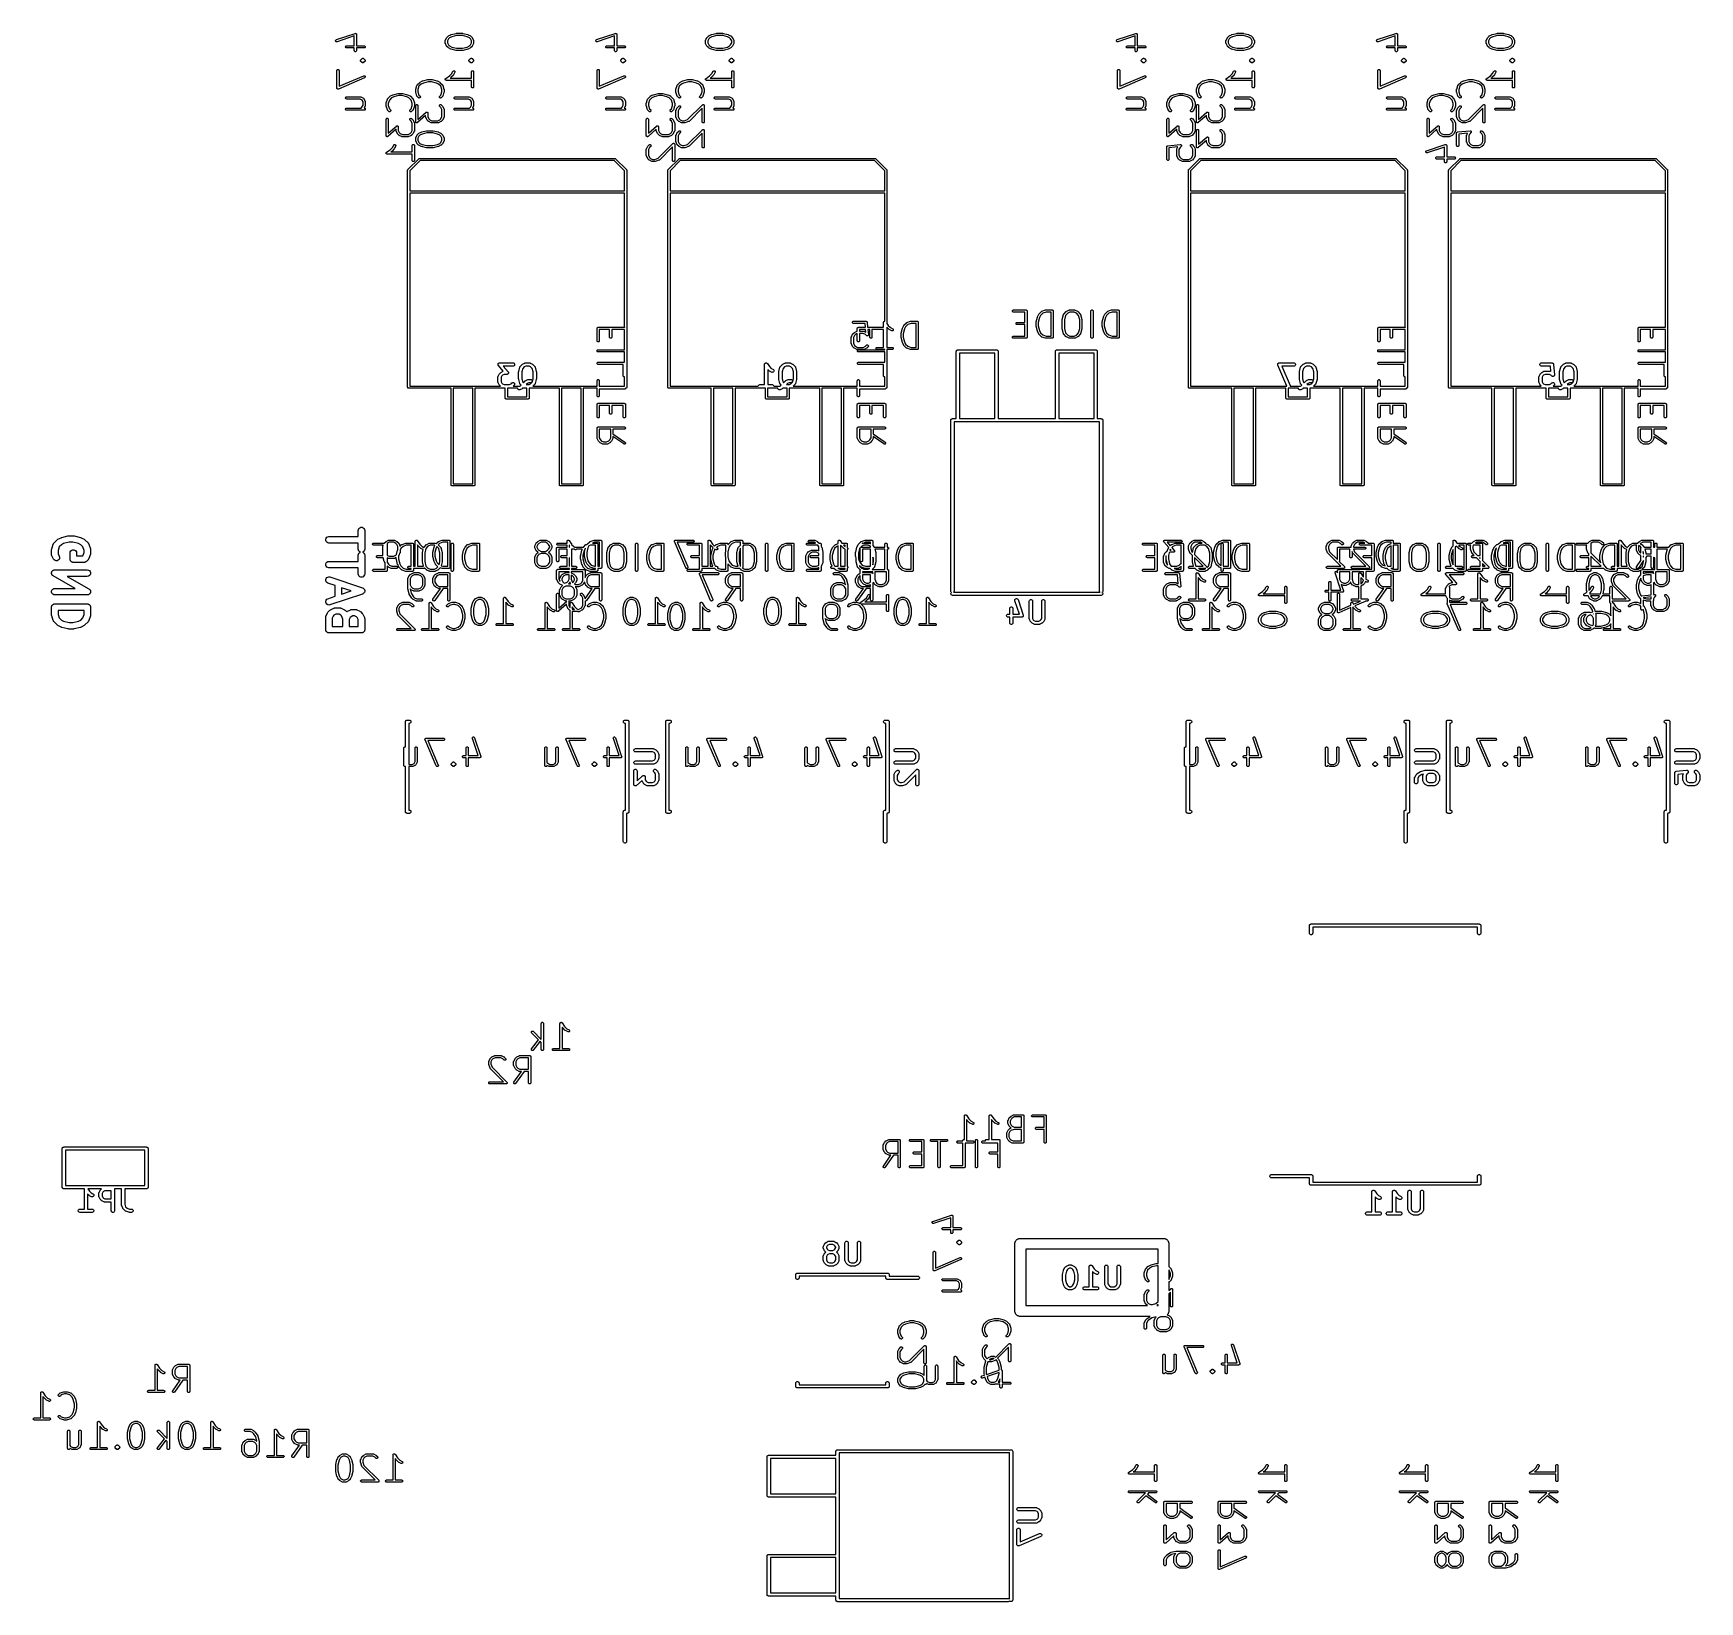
# Model space of a CAD drawing. Extents: x -0.3 to 76.5, y -74.5 to -2.2.
import ezdxf

# ---------------------------------------------------------------- set-up
doc = ezdxf.new("R2010")
doc.units = 0
doc.header["$MEASUREMENT"] = 0
doc.layers.add('BLACK', color=7, linetype='CONTINUOUS')

msp = doc.modelspace()

# ---------------------------------------------------------------- linework, layer by layer
at = {"layer": 'Black'}
for p, q in [((13.6625, -2.46888), (14.5243, -2.18162)), ((14.4896, -2.30029), (13.6947, -2.56526)), ((14.4896, -2.75353), (14.4896, -2.30029)), ((14.5243, -2.18162), (14.528, -2.18107)), ((14.528, -2.18107), (14.5316, -2.17978)), ((14.5316, -2.17978), (14.5367, -2.17978)), ((14.5367, -2.17978), (14.5418, -2.17903)), ((14.5418, -2.17903), (14.5454, -2.17978)), ((14.5454, -2.17978), (14.5492, -2.17978)), ((14.5492, -2.17978), (14.554, -2.18154)), ((14.554, -2.18154), (14.5591, -2.18257)), ((14.5591, -2.18257), (14.5623, -2.18453)), ((14.5623, -2.18453), (14.5658, -2.18582)), ((14.5658, -2.18582), (14.5697, -2.18911)), ((14.5697, -2.18911), (14.5741, -2.1918)), ((14.5741, -2.1918), (14.5764, -2.19474)), ((14.5764, -2.19474), (14.5793, -2.19716)), ((14.5793, -2.19716), (14.5819, -2.2016)), ((14.5819, -2.2016), (14.5851, -2.20562)), ((14.5851, -2.20562), (14.5862, -2.20918)), ((14.5862, -2.20918), (14.5881, -2.21243)), ((14.5881, -2.21243), (14.589, -2.21749)), ((14.589, -2.21749), (14.5906, -2.22236)), ((14.5906, -2.22236), (14.5905, -2.22611)), ((14.5905, -2.22611), (14.5912, -2.22981)), ((14.5912, -2.22981), (14.5912, -2.75353)), ((18.815, -2.30879), (18.8217, -2.30412)), ((18.8217, -2.30412), (18.8282, -2.29928)), ((18.8282, -2.29928), (18.9431, -2.24182)), ((18.9431, -2.24182), (18.9485, -2.24024)), ((18.9485, -2.24024), (18.9535, -2.23798)), ((18.9535, -2.23798), (19.1833, -2.18053)), ((19.2019, -2.28061), (18.9836, -2.33519)), ((19.1833, -2.18053), (19.1895, -2.18009)), ((19.1895, -2.18009), (19.1957, -2.17901)), ((19.1957, -2.17901), (19.4829, -2.17901)), ((19.4767, -2.28061), (19.2019, -2.28061)), ((19.695, -2.33519), (19.4767, -2.28061)), ((19.4829, -2.17901), (19.4891, -2.18009)), ((19.4891, -2.18009), (19.4952, -2.18053)), ((19.4952, -2.18053), (19.7251, -2.23798)), ((19.7251, -2.23798), (19.7301, -2.24024)), ((19.7301, -2.24024), (19.7355, -2.24182)), ((19.7355, -2.24182), (19.8504, -2.29928)), ((19.8504, -2.29928), (19.8569, -2.30412)), ((19.8569, -2.30412), (19.8636, -2.30879)), ((25.6625, -2.46888), (26.5243, -2.18162)), ((26.4896, -2.30029), (25.6947, -2.56526)), ((26.4896, -2.75353), (26.4896, -2.30029)), ((26.5243, -2.18162), (26.528, -2.18107)), ((26.528, -2.18107), (26.5316, -2.17978)), ((26.5316, -2.17978), (26.5367, -2.17978)), ((26.5367, -2.17978), (26.5418, -2.17903)), ((26.5418, -2.17903), (26.5454, -2.17978)), ((26.5454, -2.17978), (26.5492, -2.17978)), ((26.5492, -2.17978), (26.554, -2.18154)), ((26.554, -2.18154), (26.5591, -2.18257)), ((26.5591, -2.18257), (26.5623, -2.18453)), ((26.5623, -2.18453), (26.5658, -2.18582)), ((26.5658, -2.18582), (26.5697, -2.18911)), ((26.5697, -2.18911), (26.5741, -2.1918)), ((26.5741, -2.1918), (26.5764, -2.19474)), ((26.5764, -2.19474), (26.5793, -2.19716)), ((26.5793, -2.19716), (26.5819, -2.2016)), ((26.5819, -2.2016), (26.5851, -2.20562)), ((26.5851, -2.20562), (26.5862, -2.20918)), ((26.5862, -2.20918), (26.5881, -2.21243)), ((26.5881, -2.21243), (26.589, -2.21749)), ((26.589, -2.21749), (26.5906, -2.22236)), ((26.5906, -2.22236), (26.5905, -2.22611)), ((26.5905, -2.22611), (26.5912, -2.22981)), ((26.5912, -2.22981), (26.5912, -2.75353)), ((30.815, -2.30879), (30.8217, -2.30412)), ((30.8217, -2.30412), (30.8282, -2.29928)), ((30.8282, -2.29928), (30.9431, -2.24182)), ((30.9431, -2.24182), (30.9485, -2.24024)), ((30.9485, -2.24024), (30.9535, -2.23798)), ((30.9535, -2.23798), (31.1833, -2.18053)), ((31.2019, -2.28061), (30.9836, -2.33519)), ((31.1833, -2.18053), (31.1895, -2.18009)), ((31.1895, -2.18009), (31.1957, -2.17901)), ((31.1957, -2.17901), (31.4829, -2.17901)), ((31.4767, -2.28061), (31.2019, -2.28061)), ((31.695, -2.33519), (31.4767, -2.28061)), ((31.4829, -2.17901), (31.4891, -2.18009)), ((31.4891, -2.18009), (31.4952, -2.18053)), ((31.4952, -2.18053), (31.7251, -2.23798)), ((31.7251, -2.23798), (31.7301, -2.24024)), ((31.7301, -2.24024), (31.7355, -2.24182)), ((31.7355, -2.24182), (31.8504, -2.29928)), ((31.8504, -2.29928), (31.8569, -2.30412)), ((31.8569, -2.30412), (31.8636, -2.30879)), ((49.6625, -2.46888), (50.5243, -2.18162)), ((50.4896, -2.30029), (49.6947, -2.56526)), ((50.4896, -2.75353), (50.4896, -2.30029)), ((50.5243, -2.18162), (50.528, -2.18107)), ((50.528, -2.18107), (50.5316, -2.17978)), ((50.5316, -2.17978), (50.5367, -2.17978)), ((50.5367, -2.17978), (50.5418, -2.17903)), ((50.5418, -2.17903), (50.5454, -2.17978)), ((50.5454, -2.17978), (50.5492, -2.17978)), ((50.5492, -2.17978), (50.554, -2.18154)), ((50.554, -2.18154), (50.5591, -2.18257)), ((50.5591, -2.18257), (50.5623, -2.18453)), ((50.5623, -2.18453), (50.5658, -2.18582)), ((50.5658, -2.18582), (50.5697, -2.18911)), ((50.5697, -2.18911), (50.5741, -2.1918)), ((50.5741, -2.1918), (50.5764, -2.19474)), ((50.5764, -2.19474), (50.5793, -2.19716)), ((50.5793, -2.19716), (50.5819, -2.2016)), ((50.5819, -2.2016), (50.5851, -2.20562)), ((50.5851, -2.20562), (50.5862, -2.20918)), ((50.5862, -2.20918), (50.5881, -2.21243)), ((50.5881, -2.21243), (50.589, -2.21749)), ((50.589, -2.21749), (50.5906, -2.22236)), ((50.5906, -2.22236), (50.5905, -2.22611)), ((50.5905, -2.22611), (50.5912, -2.22981)), ((50.5912, -2.22981), (50.5912, -2.75353)), ((54.815, -2.30879), (54.8217, -2.30412)), ((54.8217, -2.30412), (54.8282, -2.29928)), ((54.8282, -2.29928), (54.9431, -2.24182)), ((54.9431, -2.24182), (54.9485, -2.24024)), ((54.9485, -2.24024), (54.9535, -2.23798)), ((54.9535, -2.23798), (55.1833, -2.18053)), ((55.2019, -2.28061), (54.9836, -2.33519)), ((55.1833, -2.18053), (55.1895, -2.18009)), ((55.1895, -2.18009), (55.1957, -2.17901)), ((55.1957, -2.17901), (55.4829, -2.17901)), ((55.4767, -2.28061), (55.2019, -2.28061)), ((55.695, -2.33519), (55.4767, -2.28061)), ((55.4829, -2.17901), (55.4891, -2.18009)), ((55.4891, -2.18009), (55.4952, -2.18053)), ((55.4952, -2.18053), (55.7251, -2.23798)), ((55.7251, -2.23798), (55.7301, -2.24024)), ((55.7301, -2.24024), (55.7355, -2.24182)), ((55.7355, -2.24182), (55.8504, -2.29928)), ((55.8504, -2.29928), (55.8569, -2.30412)), ((55.8569, -2.30412), (55.8636, -2.30879)), ((61.6625, -2.46888), (62.5243, -2.18162)), ((62.4896, -2.30029), (61.6947, -2.56526)), ((62.4896, -2.75353), (62.4896, -2.30029)), ((62.5243, -2.18162), (62.528, -2.18107)), ((62.528, -2.18107), (62.5316, -2.17978)), ((62.5316, -2.17978), (62.5367, -2.17978)), ((62.5367, -2.17978), (62.5418, -2.17903)), ((62.5418, -2.17903), (62.5454, -2.17978)), ((62.5454, -2.17978), (62.5492, -2.17978)), ((62.5492, -2.17978), (62.554, -2.18154)), ((62.554, -2.18154), (62.5591, -2.18257)), ((62.5591, -2.18257), (62.5623, -2.18453)), ((62.5623, -2.18453), (62.5658, -2.18582)), ((62.5658, -2.18582), (62.5697, -2.18911)), ((62.5697, -2.18911), (62.5741, -2.1918)), ((62.5741, -2.1918), (62.5764, -2.19474)), ((62.5764, -2.19474), (62.5793, -2.19716)), ((62.5793, -2.19716), (62.5819, -2.2016)), ((62.5819, -2.2016), (62.5851, -2.20562)), ((62.5851, -2.20562), (62.5862, -2.20918)), ((62.5862, -2.20918), (62.5881, -2.21243)), ((62.5881, -2.21243), (62.589, -2.21749)), ((62.589, -2.21749), (62.5906, -2.22236)), ((62.5906, -2.22236), (62.5905, -2.22611)), ((62.5905, -2.22611), (62.5912, -2.22981)), ((62.5912, -2.22981), (62.5912, -2.75353)), ((66.815, -2.30879), (66.8217, -2.30412)), ((66.8217, -2.30412), (66.8282, -2.29928)), ((66.8282, -2.29928), (66.9431, -2.24182)), ((66.9431, -2.24182), (66.9485, -2.24024)), ((66.9485, -2.24024), (66.9535, -2.23798)), ((66.9535, -2.23798), (67.1833, -2.18053)), ((67.2019, -2.28061), (66.9836, -2.33519)), ((67.1833, -2.18053), (67.1895, -2.18009)), ((67.1895, -2.18009), (67.1957, -2.17901)), ((67.1957, -2.17901), (67.4829, -2.17901)), ((67.4767, -2.28061), (67.2019, -2.28061)), ((67.695, -2.33519), (67.4767, -2.28061)), ((67.4829, -2.17901), (67.4891, -2.18009)), ((67.4891, -2.18009), (67.4952, -2.18053)), ((67.4952, -2.18053), (67.7251, -2.23798)), ((67.7251, -2.23798), (67.7301, -2.24024)), ((67.7301, -2.24024), (67.7355, -2.24182)), ((67.7355, -2.24182), (67.8504, -2.29928)), ((67.8504, -2.29928), (67.8569, -2.30412)), ((67.8569, -2.30412), (67.8636, -2.30879)), ((13.6283, -2.52452), (13.6288, -2.50689)), ((13.6339, -2.54126), (13.6283, -2.52452)), ((13.6288, -2.50689), (13.6353, -2.49048)), ((13.6449, -2.55508), (13.6339, -2.54126)), ((13.6353, -2.49048), (13.647, -2.47728)), ((13.6599, -2.56431), (13.6449, -2.55508)), ((13.647, -2.47728), (13.6625, -2.46888)), ((13.6772, -2.56785), (13.6599, -2.56431)), ((13.6947, -2.56526), (13.6772, -2.56785)), ((14.0882, -2.79551), (14.0942, -2.77893)), ((14.0882, -2.81315), (14.0882, -2.79551)), ((14.0942, -2.82973), (14.0882, -2.81315)), ((14.0942, -2.77893), (14.1056, -2.76542)), ((14.1056, -2.84325), (14.0942, -2.82973)), ((14.1056, -2.76542), (14.1208, -2.7566)), ((14.1208, -2.85207), (14.1056, -2.84325)), ((14.1208, -2.7566), (14.1382, -2.75353)), ((14.1382, -2.85513), (14.1208, -2.85207)), ((14.1382, -2.75353), (14.4896, -2.75353)), ((14.4896, -2.85513), (14.1382, -2.85513)), ((14.4896, -2.97669), (14.4896, -2.85513)), ((14.4926, -2.99406), (14.4896, -2.97669)), ((14.5015, -3.00934), (14.4926, -2.99406)), ((14.515, -3.02068), (14.5015, -3.00934)), ((14.5316, -3.02672), (14.515, -3.02068)), ((14.5492, -3.02672), (14.5316, -3.02672)), ((14.5658, -3.02068), (14.5492, -3.02672)), ((14.5793, -3.00934), (14.5658, -3.02068)), ((14.5881, -2.99406), (14.5793, -3.00934)), ((14.5912, -2.97669), (14.5881, -2.99406)), ((14.5912, -2.75353), (14.9425, -2.75353)), ((14.9425, -2.85513), (14.5912, -2.85513)), ((14.5912, -2.85513), (14.5912, -2.97669)), ((14.9425, -2.75353), (14.9599, -2.7566)), ((14.9599, -2.85207), (14.9425, -2.85513)), ((14.9599, -2.7566), (14.9752, -2.76542)), ((14.9752, -2.84325), (14.9599, -2.85207)), ((14.9752, -2.76542), (14.9865, -2.77893)), ((14.9865, -2.82973), (14.9752, -2.84325)), ((14.9865, -2.77893), (14.9926, -2.79551)), ((14.9926, -2.81315), (14.9865, -2.82973)), ((14.9926, -2.79551), (14.9926, -2.81315)), ((18.6852, -2.51707), (18.6858, -2.51419)), ((18.6852, -2.63198), (18.6852, -2.51707)), ((18.6858, -2.63486), (18.6852, -2.63198)), ((18.6856, -2.51126), (18.6873, -2.50556)), ((18.6858, -2.51419), (18.6856, -2.51126)), ((18.6856, -2.63778), (18.6858, -2.63486)), ((18.6873, -2.64349), (18.6856, -2.63778)), ((18.6873, -2.50556), (18.6883, -2.4997)), ((18.6883, -2.64935), (18.6873, -2.64349)), ((18.6883, -2.4997), (18.6898, -2.49716)), ((18.6898, -2.65189), (18.6883, -2.64935)), ((18.6898, -2.49716), (18.6906, -2.49435)), ((18.6906, -2.65469), (18.6898, -2.65189)), ((18.6906, -2.49435), (18.7481, -2.37945)), ((18.7481, -2.7696), (18.6906, -2.65469)), ((18.7481, -2.37945), (18.7529, -2.37291)), ((18.7529, -2.77613), (18.7481, -2.7696)), ((18.7529, -2.37291), (18.7576, -2.36625)), ((18.7576, -2.7828), (18.7529, -2.77613)), ((18.7576, -2.36625), (18.815, -2.30879)), ((18.815, -2.84025), (18.7576, -2.7828)), ((18.8352, -2.43226), (18.7868, -2.52906)), ((18.7868, -2.52906), (18.7868, -2.61998)), ((18.7868, -2.61998), (18.8353, -2.71679)), ((18.8217, -2.84492), (18.815, -2.84025)), ((18.8282, -2.84977), (18.8217, -2.84492)), ((18.9431, -2.90722), (18.8282, -2.84977)), ((18.881, -2.38646), (18.8352, -2.43226)), ((18.8353, -2.71679), (18.881, -2.76258)), ((18.9836, -2.33519), (18.881, -2.38646)), ((18.881, -2.76258), (18.9836, -2.81386)), ((18.9485, -2.90881), (18.9431, -2.90722)), ((18.9535, -2.91107), (18.9485, -2.90881)), ((19.1833, -2.96852), (18.9535, -2.91107)), ((18.9836, -2.81386), (19.2019, -2.86844)), ((19.1895, -2.96896), (19.1833, -2.96852)), ((19.1957, -2.97004), (19.1895, -2.96896)), ((19.4829, -2.97004), (19.1957, -2.97004)), ((19.2019, -2.86844), (19.4767, -2.86844)), ((19.4767, -2.86844), (19.695, -2.81386)), ((19.4891, -2.96896), (19.4829, -2.97004)), ((19.4952, -2.96852), (19.4891, -2.96896)), ((19.7251, -2.91107), (19.4952, -2.96852)), ((19.7976, -2.38646), (19.695, -2.33519)), ((19.695, -2.81386), (19.7976, -2.76258)), ((19.7301, -2.90881), (19.7251, -2.91107)), ((19.7355, -2.90722), (19.7301, -2.90881)), ((19.8504, -2.84977), (19.7355, -2.90722)), ((19.8433, -2.43226), (19.7976, -2.38646)), ((19.7976, -2.76258), (19.8433, -2.71679)), ((19.8917, -2.52906), (19.8433, -2.43226)), ((19.8433, -2.71679), (19.8917, -2.61998)), ((19.8569, -2.84491), (19.8504, -2.84977)), ((19.8636, -2.84025), (19.8569, -2.84491)), ((19.8636, -2.30879), (19.921, -2.36625)), ((19.921, -2.7828), (19.8636, -2.84025)), ((19.8917, -2.61998), (19.8917, -2.52906)), ((19.921, -2.36625), (19.9257, -2.37291)), ((19.9257, -2.77614), (19.921, -2.7828)), ((19.9257, -2.37291), (19.9305, -2.37945)), ((19.9305, -2.7696), (19.9257, -2.77614)), ((19.9305, -2.37945), (19.988, -2.49435)), ((19.988, -2.65469), (19.9305, -2.7696)), ((19.988, -2.49435), (19.9888, -2.49716)), ((19.9888, -2.65189), (19.988, -2.65469)), ((19.9888, -2.49716), (19.9903, -2.4997)), ((19.9903, -2.64935), (19.9888, -2.65189)), ((19.9903, -2.4997), (19.9913, -2.50555)), ((19.9913, -2.64349), (19.9903, -2.64935)), ((19.9913, -2.50555), (19.993, -2.51126)), ((19.993, -2.63778), (19.9913, -2.64349)), ((19.993, -2.51126), (19.9928, -2.51419)), ((19.9928, -2.51419), (19.9933, -2.51707)), ((19.9933, -2.63198), (19.9928, -2.63486)), ((19.9928, -2.63486), (19.993, -2.63778)), ((19.9933, -2.51707), (19.9933, -2.63198)), ((25.6283, -2.52452), (25.6288, -2.50689)), ((25.6339, -2.54126), (25.6283, -2.52452)), ((25.6288, -2.50689), (25.6353, -2.49048)), ((25.6449, -2.55508), (25.6339, -2.54126)), ((25.6353, -2.49048), (25.647, -2.47728)), ((25.6599, -2.56431), (25.6449, -2.55508)), ((25.647, -2.47728), (25.6625, -2.46888)), ((25.6772, -2.56785), (25.6599, -2.56431)), ((25.6947, -2.56526), (25.6772, -2.56785)), ((26.0882, -2.79551), (26.0942, -2.77893)), ((26.0882, -2.81315), (26.0882, -2.79551)), ((26.0942, -2.82973), (26.0882, -2.81315)), ((26.0942, -2.77893), (26.1056, -2.76542)), ((26.1056, -2.84325), (26.0942, -2.82973)), ((26.1056, -2.76542), (26.1208, -2.7566)), ((26.1208, -2.85207), (26.1056, -2.84325)), ((26.1208, -2.7566), (26.1382, -2.75353)), ((26.1382, -2.85513), (26.1208, -2.85207)), ((26.1382, -2.75353), (26.4896, -2.75353)), ((26.4896, -2.85513), (26.1382, -2.85513)), ((26.4896, -2.97669), (26.4896, -2.85513)), ((26.4926, -2.99406), (26.4896, -2.97669)), ((26.5015, -3.00934), (26.4926, -2.99406)), ((26.515, -3.02068), (26.5015, -3.00934)), ((26.5316, -3.02672), (26.515, -3.02068)), ((26.5492, -3.02672), (26.5316, -3.02672)), ((26.5658, -3.02068), (26.5492, -3.02672)), ((26.5793, -3.00934), (26.5658, -3.02068)), ((26.5881, -2.99406), (26.5793, -3.00934)), ((26.5912, -2.97669), (26.5881, -2.99406)), ((26.5912, -2.75353), (26.9425, -2.75353)), ((26.9425, -2.85513), (26.5912, -2.85513)), ((26.5912, -2.85513), (26.5912, -2.97669)), ((26.9425, -2.75353), (26.9599, -2.7566)), ((26.9599, -2.85207), (26.9425, -2.85513)), ((26.9599, -2.7566), (26.9752, -2.76542)), ((26.9752, -2.84325), (26.9599, -2.85207)), ((26.9752, -2.76542), (26.9865, -2.77893)), ((26.9865, -2.82973), (26.9752, -2.84325)), ((26.9865, -2.77893), (26.9926, -2.79551)), ((26.9926, -2.81315), (26.9865, -2.82973)), ((26.9926, -2.79551), (26.9926, -2.81315)), ((30.6852, -2.51707), (30.6858, -2.51419)), ((30.6852, -2.63198), (30.6852, -2.51707)), ((30.6858, -2.63486), (30.6852, -2.63198)), ((30.6856, -2.51126), (30.6873, -2.50556)), ((30.6858, -2.51419), (30.6856, -2.51126)), ((30.6856, -2.63778), (30.6858, -2.63486)), ((30.6873, -2.64349), (30.6856, -2.63778)), ((30.6873, -2.50556), (30.6883, -2.4997)), ((30.6883, -2.64935), (30.6873, -2.64349)), ((30.6883, -2.4997), (30.6898, -2.49716)), ((30.6898, -2.65189), (30.6883, -2.64935)), ((30.6898, -2.49716), (30.6906, -2.49435)), ((30.6906, -2.65469), (30.6898, -2.65189)), ((30.6906, -2.49435), (30.7481, -2.37945)), ((30.7481, -2.7696), (30.6906, -2.65469)), ((30.7481, -2.37945), (30.7529, -2.37291)), ((30.7529, -2.77613), (30.7481, -2.7696)), ((30.7529, -2.37291), (30.7576, -2.36625)), ((30.7576, -2.7828), (30.7529, -2.77613)), ((30.7576, -2.36625), (30.815, -2.30879)), ((30.815, -2.84025), (30.7576, -2.7828)), ((30.8352, -2.43226), (30.7868, -2.52906)), ((30.7868, -2.52906), (30.7868, -2.61998)), ((30.7868, -2.61998), (30.8353, -2.71679)), ((30.8217, -2.84492), (30.815, -2.84025)), ((30.8282, -2.84977), (30.8217, -2.84492)), ((30.9431, -2.90722), (30.8282, -2.84977)), ((30.881, -2.38646), (30.8352, -2.43226)), ((30.8353, -2.71679), (30.881, -2.76258)), ((30.9836, -2.33519), (30.881, -2.38646)), ((30.881, -2.76258), (30.9836, -2.81386)), ((30.9485, -2.90881), (30.9431, -2.90722)), ((30.9535, -2.91107), (30.9485, -2.90881)), ((31.1833, -2.96852), (30.9535, -2.91107)), ((30.9836, -2.81386), (31.2019, -2.86844)), ((31.1895, -2.96896), (31.1833, -2.96852)), ((31.1957, -2.97004), (31.1895, -2.96896)), ((31.4829, -2.97004), (31.1957, -2.97004)), ((31.2019, -2.86844), (31.4767, -2.86844)), ((31.4767, -2.86844), (31.695, -2.81386)), ((31.4891, -2.96896), (31.4829, -2.97004)), ((31.4952, -2.96852), (31.4891, -2.96896)), ((31.7251, -2.91107), (31.4952, -2.96852)), ((31.7976, -2.38646), (31.695, -2.33519)), ((31.695, -2.81386), (31.7976, -2.76258)), ((31.7301, -2.90881), (31.7251, -2.91107)), ((31.7355, -2.90722), (31.7301, -2.90881)), ((31.8504, -2.84977), (31.7355, -2.90722)), ((31.8433, -2.43226), (31.7976, -2.38646)), ((31.7976, -2.76258), (31.8433, -2.71679)), ((31.8917, -2.52906), (31.8433, -2.43226)), ((31.8433, -2.71679), (31.8917, -2.61998)), ((31.8569, -2.84491), (31.8504, -2.84977)), ((31.8636, -2.84025), (31.8569, -2.84491)), ((31.8636, -2.30879), (31.921, -2.36625)), ((31.921, -2.7828), (31.8636, -2.84025)), ((31.8917, -2.61998), (31.8917, -2.52906)), ((31.921, -2.36625), (31.9257, -2.37291)), ((31.9257, -2.77614), (31.921, -2.7828)), ((31.9257, -2.37291), (31.9305, -2.37945)), ((31.9305, -2.7696), (31.9257, -2.77614)), ((31.9305, -2.37945), (31.988, -2.49435)), ((31.988, -2.65469), (31.9305, -2.7696)), ((31.988, -2.49435), (31.9888, -2.49716)), ((31.9888, -2.65189), (31.988, -2.65469)), ((31.9888, -2.49716), (31.9903, -2.4997)), ((31.9903, -2.64935), (31.9888, -2.65189)), ((31.9903, -2.4997), (31.9913, -2.50555)), ((31.9913, -2.64349), (31.9903, -2.64935)), ((31.9913, -2.50555), (31.993, -2.51126)), ((31.993, -2.63778), (31.9913, -2.64349)), ((31.993, -2.51126), (31.9928, -2.51419)), ((31.9928, -2.51419), (31.9933, -2.51707)), ((31.9933, -2.63198), (31.9928, -2.63486)), ((31.9928, -2.63486), (31.993, -2.63778)), ((31.9933, -2.51707), (31.9933, -2.63198)), ((49.6283, -2.52452), (49.6288, -2.50689)), ((49.6339, -2.54126), (49.6283, -2.52452)), ((49.6288, -2.50689), (49.6353, -2.49048)), ((49.6449, -2.55508), (49.6339, -2.54126)), ((49.6353, -2.49048), (49.647, -2.47728)), ((49.6599, -2.56431), (49.6449, -2.55508)), ((49.647, -2.47728), (49.6625, -2.46888)), ((49.6772, -2.56785), (49.6599, -2.56431)), ((49.6947, -2.56526), (49.6772, -2.56785)), ((50.0882, -2.79551), (50.0942, -2.77893)), ((50.0882, -2.81315), (50.0882, -2.79551)), ((50.0942, -2.82973), (50.0882, -2.81315)), ((50.0942, -2.77893), (50.1056, -2.76542)), ((50.1056, -2.84325), (50.0942, -2.82973)), ((50.1056, -2.76542), (50.1208, -2.7566)), ((50.1208, -2.85207), (50.1056, -2.84325)), ((50.1208, -2.7566), (50.1382, -2.75353)), ((50.1382, -2.85513), (50.1208, -2.85207)), ((50.1382, -2.75353), (50.4896, -2.75353)), ((50.4896, -2.85513), (50.1382, -2.85513)), ((50.4896, -2.97669), (50.4896, -2.85513)), ((50.4926, -2.99406), (50.4896, -2.97669)), ((50.5015, -3.00934), (50.4926, -2.99406)), ((50.515, -3.02068), (50.5015, -3.00934)), ((50.5316, -3.02672), (50.515, -3.02068)), ((50.5492, -3.02672), (50.5316, -3.02672)), ((50.5658, -3.02068), (50.5492, -3.02672)), ((50.5793, -3.00934), (50.5658, -3.02068)), ((50.5881, -2.99406), (50.5793, -3.00934)), ((50.5912, -2.97669), (50.5881, -2.99406)), ((50.5912, -2.75353), (50.9425, -2.75353)), ((50.9425, -2.85513), (50.5912, -2.85513)), ((50.5912, -2.85513), (50.5912, -2.97669)), ((50.9425, -2.75353), (50.9599, -2.7566)), ((50.9599, -2.85207), (50.9425, -2.85513)), ((50.9599, -2.7566), (50.9752, -2.76542)), ((50.9752, -2.84325), (50.9599, -2.85207)), ((50.9752, -2.76542), (50.9865, -2.77893)), ((50.9865, -2.82973), (50.9752, -2.84325)), ((50.9865, -2.77893), (50.9926, -2.79551)), ((50.9926, -2.81315), (50.9865, -2.82973)), ((50.9926, -2.79551), (50.9926, -2.81315)), ((54.6852, -2.51707), (54.6858, -2.51419)), ((54.6852, -2.63198), (54.6852, -2.51707)), ((54.6858, -2.63486), (54.6852, -2.63198)), ((54.6856, -2.51126), (54.6873, -2.50556)), ((54.6858, -2.51419), (54.6856, -2.51126)), ((54.6856, -2.63778), (54.6858, -2.63486)), ((54.6873, -2.64349), (54.6856, -2.63778)), ((54.6873, -2.50556), (54.6883, -2.4997)), ((54.6883, -2.64935), (54.6873, -2.64349)), ((54.6883, -2.4997), (54.6898, -2.49716)), ((54.6898, -2.65189), (54.6883, -2.64935)), ((54.6898, -2.49716), (54.6906, -2.49435)), ((54.6906, -2.65469), (54.6898, -2.65189)), ((54.6906, -2.49435), (54.7481, -2.37945)), ((54.7481, -2.7696), (54.6906, -2.65469)), ((54.7481, -2.37945), (54.7529, -2.37291)), ((54.7529, -2.77613), (54.7481, -2.7696)), ((54.7529, -2.37291), (54.7576, -2.36625)), ((54.7576, -2.7828), (54.7529, -2.77613)), ((54.7576, -2.36625), (54.815, -2.30879)), ((54.815, -2.84025), (54.7576, -2.7828)), ((54.8352, -2.43226), (54.7868, -2.52906)), ((54.7868, -2.52906), (54.7868, -2.61998)), ((54.7868, -2.61998), (54.8353, -2.71679)), ((54.8217, -2.84492), (54.815, -2.84025)), ((54.8282, -2.84977), (54.8217, -2.84492)), ((54.9431, -2.90722), (54.8282, -2.84977)), ((54.881, -2.38646), (54.8352, -2.43226)), ((54.8353, -2.71679), (54.881, -2.76258)), ((54.9836, -2.33519), (54.881, -2.38646)), ((54.881, -2.76258), (54.9836, -2.81386)), ((54.9485, -2.90881), (54.9431, -2.90722)), ((54.9535, -2.91107), (54.9485, -2.90881)), ((55.1833, -2.96852), (54.9535, -2.91107)), ((54.9836, -2.81386), (55.2019, -2.86844)), ((55.1895, -2.96896), (55.1833, -2.96852)), ((55.1957, -2.97004), (55.1895, -2.96896)), ((55.4829, -2.97004), (55.1957, -2.97004)), ((55.2019, -2.86844), (55.4767, -2.86844)), ((55.4767, -2.86844), (55.695, -2.81386)), ((55.4891, -2.96896), (55.4829, -2.97004)), ((55.4952, -2.96852), (55.4891, -2.96896)), ((55.7251, -2.91107), (55.4952, -2.96852)), ((55.7976, -2.38646), (55.695, -2.33519)), ((55.695, -2.81386), (55.7976, -2.76258)), ((55.7301, -2.90881), (55.7251, -2.91107)), ((55.7355, -2.90722), (55.7301, -2.90881)), ((55.8504, -2.84977), (55.7355, -2.90722)), ((55.8433, -2.43226), (55.7976, -2.38646)), ((55.7976, -2.76258), (55.8433, -2.71679)), ((55.8917, -2.52906), (55.8433, -2.43226)), ((55.8433, -2.71679), (55.8917, -2.61998)), ((55.8569, -2.84491), (55.8504, -2.84977)), ((55.8636, -2.84025), (55.8569, -2.84491)), ((55.8636, -2.30879), (55.921, -2.36625)), ((55.921, -2.7828), (55.8636, -2.84025)), ((55.8917, -2.61998), (55.8917, -2.52906)), ((55.921, -2.36625), (55.9257, -2.37291)), ((55.9257, -2.77614), (55.921, -2.7828)), ((55.9257, -2.37291), (55.9305, -2.37945)), ((55.9305, -2.7696), (55.9257, -2.77614)), ((55.9305, -2.37945), (55.988, -2.49435)), ((55.988, -2.65469), (55.9305, -2.7696)), ((55.988, -2.49435), (55.9888, -2.49716)), ((55.9888, -2.65189), (55.988, -2.65469)), ((55.9888, -2.49716), (55.9903, -2.4997)), ((55.9903, -2.64935), (55.9888, -2.65189)), ((55.9903, -2.4997), (55.9913, -2.50555)), ((55.9913, -2.64349), (55.9903, -2.64935)), ((55.9913, -2.50555), (55.993, -2.51126)), ((55.993, -2.63778), (55.9913, -2.64349)), ((55.993, -2.51126), (55.9928, -2.51419)), ((55.9928, -2.51419), (55.9933, -2.51707)), ((55.9933, -2.63198), (55.9928, -2.63486)), ((55.9928, -2.63486), (55.993, -2.63778)), ((55.9933, -2.51707), (55.9933, -2.63198)), ((61.6283, -2.52452), (61.6288, -2.50689)), ((61.6339, -2.54126), (61.6283, -2.52452)), ((61.6288, -2.50689), (61.6353, -2.49048)), ((61.6449, -2.55508), (61.6339, -2.54126)), ((61.6353, -2.49048), (61.647, -2.47728)), ((61.6599, -2.56431), (61.6449, -2.55508)), ((61.647, -2.47728), (61.6625, -2.46888)), ((61.6772, -2.56785), (61.6599, -2.56431)), ((61.6947, -2.56526), (61.6772, -2.56785)), ((62.0882, -2.79551), (62.0942, -2.77893)), ((62.0882, -2.81315), (62.0882, -2.79551)), ((62.0942, -2.82973), (62.0882, -2.81315)), ((62.0942, -2.77893), (62.1056, -2.76542)), ((62.1056, -2.84325), (62.0942, -2.82973)), ((62.1056, -2.76542), (62.1208, -2.7566)), ((62.1208, -2.85207), (62.1056, -2.84325)), ((62.1208, -2.7566), (62.1382, -2.75353)), ((62.1382, -2.85513), (62.1208, -2.85207)), ((62.1382, -2.75353), (62.4896, -2.75353)), ((62.4896, -2.85513), (62.1382, -2.85513)), ((62.4896, -2.97669), (62.4896, -2.85513)), ((62.4926, -2.99406), (62.4896, -2.97669)), ((62.5015, -3.00934), (62.4926, -2.99406)), ((62.515, -3.02068), (62.5015, -3.00934)), ((62.5316, -3.02672), (62.515, -3.02068)), ((62.5492, -3.02672), (62.5316, -3.02672)), ((62.5658, -3.02068), (62.5492, -3.02672)), ((62.5793, -3.00934), (62.5658, -3.02068)), ((62.5881, -2.99406), (62.5793, -3.00934)), ((62.5912, -2.97669), (62.5881, -2.99406)), ((62.5912, -2.75353), (62.9425, -2.75353)), ((62.9425, -2.85513), (62.5912, -2.85513)), ((62.5912, -2.85513), (62.5912, -2.97669)), ((62.9425, -2.75353), (62.9599, -2.7566)), ((62.9599, -2.85207), (62.9425, -2.85513)), ((62.9599, -2.7566), (62.9752, -2.76542)), ((62.9752, -2.84325), (62.9599, -2.85207)), ((62.9752, -2.76542), (62.9865, -2.77893)), ((62.9865, -2.82973), (62.9752, -2.84325)), ((62.9865, -2.77893), (62.9926, -2.79551)), ((62.9926, -2.81315), (62.9865, -2.82973)), ((62.9926, -2.79551), (62.9926, -2.81315)), ((66.6852, -2.51707), (66.6858, -2.51419)), ((66.6852, -2.63198), (66.6852, -2.51707)), ((66.6858, -2.63486), (66.6852, -2.63198)), ((66.6856, -2.51126), (66.6873, -2.50556)), ((66.6858, -2.51419), (66.6856, -2.51126)), ((66.6856, -2.63778), (66.6858, -2.63486)), ((66.6873, -2.64349), (66.6856, -2.63778)), ((66.6873, -2.50556), (66.6883, -2.4997)), ((66.6883, -2.64935), (66.6873, -2.64349)), ((66.6883, -2.4997), (66.6898, -2.49716)), ((66.6898, -2.65189), (66.6883, -2.64935)), ((66.6898, -2.49716), (66.6906, -2.49435)), ((66.6906, -2.65469), (66.6898, -2.65189)), ((66.6906, -2.49435), (66.7481, -2.37945)), ((66.7481, -2.7696), (66.6906, -2.65469)), ((66.7481, -2.37945), (66.7529, -2.37291)), ((66.7529, -2.77613), (66.7481, -2.7696)), ((66.7529, -2.37291), (66.7576, -2.36625)), ((66.7576, -2.7828), (66.7529, -2.77613)), ((66.7576, -2.36625), (66.815, -2.30879)), ((66.815, -2.84025), (66.7576, -2.7828)), ((66.8353, -2.43226), (66.7868, -2.52906)), ((66.7868, -2.52906), (66.7868, -2.61998)), ((66.7868, -2.61998), (66.8353, -2.71679)), ((66.8217, -2.84492), (66.815, -2.84025)), ((66.8282, -2.84977), (66.8217, -2.84492)), ((66.9431, -2.90722), (66.8282, -2.84977)), ((66.881, -2.38646), (66.8353, -2.43226)), ((66.8353, -2.71679), (66.881, -2.76258)), ((66.9836, -2.33519), (66.881, -2.38646)), ((66.881, -2.76258), (66.9836, -2.81386)), ((66.9485, -2.90881), (66.9431, -2.90722)), ((66.9535, -2.91107), (66.9485, -2.90881)), ((67.1833, -2.96852), (66.9535, -2.91107)), ((66.9836, -2.81386), (67.2019, -2.86844)), ((67.1895, -2.96896), (67.1833, -2.96852)), ((67.1957, -2.97004), (67.1895, -2.96896)), ((67.4829, -2.97004), (67.1957, -2.97004)), ((67.2019, -2.86844), (67.4767, -2.86844)), ((67.4767, -2.86844), (67.695, -2.81386)), ((67.4891, -2.96896), (67.4829, -2.97004)), ((67.4952, -2.96852), (67.4891, -2.96896)), ((67.7251, -2.91107), (67.4952, -2.96852)), ((67.7976, -2.38646), (67.695, -2.33519)), ((67.695, -2.81386), (67.7976, -2.76258)), ((67.7301, -2.90881), (67.7251, -2.91107)), ((67.7355, -2.90722), (67.7301, -2.90881)), ((67.8504, -2.84977), (67.7355, -2.90722)), ((67.8433, -2.43226), (67.7976, -2.38646)), ((67.7976, -2.76258), (67.8433, -2.71679)), ((67.8917, -2.52906), (67.8433, -2.43226)), ((67.8433, -2.71679), (67.8917, -2.61998)), ((67.8569, -2.84491), (67.8504, -2.84977)), ((67.8636, -2.84025), (67.8569, -2.84491)), ((67.8636, -2.30879), (67.921, -2.36625)), ((67.921, -2.7828), (67.8636, -2.84025)), ((67.8917, -2.61998), (67.8917, -2.52906)), ((67.921, -2.36625), (67.9257, -2.37291)), ((67.9257, -2.77614), (67.921, -2.7828)), ((67.9257, -2.37291), (67.9305, -2.37945)), ((67.9305, -2.7696), (67.9257, -2.77614)), ((67.9305, -2.37945), (67.988, -2.49435)), ((67.988, -2.65469), (67.9305, -2.7696)), ((67.988, -2.49435), (67.9888, -2.49716)), ((67.9888, -2.65189), (67.988, -2.65469)), ((67.9888, -2.49716), (67.9903, -2.4997)), ((67.9903, -2.64935), (67.9888, -2.65189)), ((67.9903, -2.4997), (67.9913, -2.50555)), ((67.9913, -2.64349), (67.9903, -2.64935)), ((67.9913, -2.50555), (67.993, -2.51126)), ((67.993, -2.63778), (67.9913, -2.64349)), ((67.993, -2.51126), (67.9928, -2.51419)), ((67.9928, -2.51419), (67.9933, -2.51707)), ((67.9933, -2.63198), (67.9928, -2.63486)), ((67.9928, -2.63486), (67.993, -2.63778)), ((67.9933, -2.51707), (67.9933, -2.63198)), ((14.777, -3.43188), (14.7776, -3.42972)), ((14.7774, -3.43631), (14.777, -3.43188)), ((14.777, -3.44074), (14.7774, -3.43631)), ((14.7776, -3.4429), (14.777, -3.44074)), ((14.7776, -3.42749), (14.7784, -3.42539)), ((14.7776, -3.42972), (14.7776, -3.42749)), ((14.7776, -3.44513), (14.7776, -3.4429)), ((14.7784, -3.44723), (14.7776, -3.44513)), ((14.7784, -3.42539), (14.7786, -3.42316)), ((14.7786, -3.44946), (14.7784, -3.44723)), ((14.7786, -3.42316), (14.7805, -3.41913)), ((14.7805, -3.45349), (14.7786, -3.44946)), ((14.7805, -3.41913), (14.7816, -3.41484)), ((14.7816, -3.45778), (14.7805, -3.45349)), ((14.7816, -3.41484), (14.7829, -3.41301)), ((14.7829, -3.45961), (14.7816, -3.45778)), ((14.7829, -3.41301), (14.7836, -3.41091)), ((14.7836, -3.46171), (14.7829, -3.45961)), ((14.7836, -3.41091), (14.7851, -3.4092)), ((14.7851, -3.46342), (14.7836, -3.46171)), ((14.7851, -3.4092), (14.786, -3.40717)), ((14.786, -3.46545), (14.7851, -3.46342)), ((14.786, -3.40717), (14.7892, -3.40403)), ((14.7892, -3.46859), (14.786, -3.46545)), ((14.7892, -3.40403), (14.7917, -3.40039)), ((14.7917, -3.47223), (14.7892, -3.46859)), ((14.7917, -3.40039), (14.8492, -3.34294)), ((14.8492, -3.52968), (14.7917, -3.47223)), ((14.8492, -3.34294), (14.8528, -3.34039)), ((14.8528, -3.53223), (14.8492, -3.52968)), ((14.8528, -3.34039), (14.856, -3.33725)), ((14.856, -3.53537), (14.8528, -3.53223)), ((14.856, -3.33725), (14.86, -3.33537)), ((14.86, -3.53725), (14.856, -3.53537)), ((14.86, -3.33537), (14.8636, -3.33282)), ((14.8636, -3.5398), (14.86, -3.53725)), ((14.8636, -3.33282), (14.8679, -3.33167)), ((14.8679, -3.54095), (14.8636, -3.5398)), ((14.8679, -3.33167), (14.8719, -3.32979)), ((14.8719, -3.54283), (14.8679, -3.54095)), ((14.8719, -3.32979), (14.8764, -3.3294)), ((14.8764, -3.54322), (14.8719, -3.54283)), ((14.8764, -3.3294), (14.8807, -3.32825)), ((14.8807, -3.54437), (14.8764, -3.54322)), ((14.8807, -3.32825), (14.8851, -3.32864)), ((14.8851, -3.54398), (14.8807, -3.54437)), ((14.8851, -3.32864), (14.8895, -3.32825)), ((14.8895, -3.54437), (14.8851, -3.54398)), ((14.8895, -3.32825), (14.8938, -3.3294)), ((14.8938, -3.54322), (14.8895, -3.54437)), ((14.8938, -3.3294), (14.8982, -3.32979)), ((14.8982, -3.54283), (14.8938, -3.54322)), ((14.8982, -3.32979), (14.9023, -3.33167)), ((14.9023, -3.54095), (14.8982, -3.54283)), ((14.9023, -3.33167), (14.9066, -3.33282)), ((14.9066, -3.5398), (14.9023, -3.54095)), ((14.9066, -3.33282), (14.9102, -3.33537)), ((14.9102, -3.53725), (14.9066, -3.5398)), ((14.9102, -3.33537), (14.9142, -3.33725)), ((14.9142, -3.53537), (14.9102, -3.53725)), ((14.9142, -3.33725), (14.9174, -3.34038)), ((14.9174, -3.53224), (14.9142, -3.53537)), ((14.9174, -3.34038), (14.921, -3.34294)), ((14.921, -3.52968), (14.9174, -3.53224)), ((14.921, -3.34294), (14.9785, -3.40039)), ((14.9785, -3.47223), (14.921, -3.52968)), ((14.9785, -3.40039), (14.981, -3.40403)), ((14.981, -3.46859), (14.9785, -3.47223)), ((14.981, -3.40403), (14.9842, -3.40717)), ((14.9842, -3.46545), (14.981, -3.46859)), ((14.9842, -3.40717), (14.9851, -3.4092)), ((14.9851, -3.46342), (14.9842, -3.46545)), ((14.9851, -3.4092), (14.9865, -3.41091)), ((14.9865, -3.46171), (14.9851, -3.46342)), ((14.9865, -3.41091), (14.9873, -3.41301)), ((14.9873, -3.45961), (14.9865, -3.46171)), ((14.9873, -3.41301), (14.9886, -3.41484)), ((14.9886, -3.45778), (14.9873, -3.45961)), ((14.9886, -3.41484), (14.9897, -3.41913)), ((14.9897, -3.45348), (14.9886, -3.45778)), ((14.9897, -3.41913), (14.9916, -3.42316)), ((14.9916, -3.44946), (14.9897, -3.45348)), ((14.9916, -3.42316), (14.9918, -3.42539)), ((14.9918, -3.44723), (14.9916, -3.44946)), ((14.9918, -3.42539), (14.9926, -3.42749)), ((14.9926, -3.44513), (14.9918, -3.44723)), ((14.9926, -3.42749), (14.9926, -3.42972)), ((14.9926, -3.42972), (14.9932, -3.43188)), ((14.9932, -3.44074), (14.9926, -3.4429)), ((14.9926, -3.4429), (14.9926, -3.44513)), ((14.9932, -3.43188), (14.9928, -3.43631)), ((14.9928, -3.43631), (14.9932, -3.44074)), ((19.777, -3.43188), (19.7776, -3.42972)), ((19.7774, -3.43631), (19.777, -3.43188)), ((19.777, -3.44074), (19.7774, -3.43631)), ((19.7776, -3.4429), (19.777, -3.44074)), ((19.7776, -3.42749), (19.7784, -3.42539)), ((19.7776, -3.42972), (19.7776, -3.42749)), ((19.7776, -3.44513), (19.7776, -3.4429)), ((19.7784, -3.44723), (19.7776, -3.44513)), ((19.7784, -3.42539), (19.7786, -3.42316)), ((19.7786, -3.44946), (19.7784, -3.44723)), ((19.7786, -3.42316), (19.7805, -3.41913)), ((19.7805, -3.45349), (19.7786, -3.44946)), ((19.7805, -3.41913), (19.7816, -3.41484)), ((19.7816, -3.45778), (19.7805, -3.45349)), ((19.7816, -3.41484), (19.7829, -3.41301)), ((19.7829, -3.45961), (19.7816, -3.45778)), ((19.7829, -3.41301), (19.7836, -3.41091)), ((19.7836, -3.46171), (19.7829, -3.45961)), ((19.7836, -3.41091), (19.7851, -3.4092)), ((19.7851, -3.46342), (19.7836, -3.46171)), ((19.7851, -3.4092), (19.786, -3.40717)), ((19.786, -3.46545), (19.7851, -3.46342)), ((19.786, -3.40717), (19.7892, -3.40403)), ((19.7892, -3.46859), (19.786, -3.46545)), ((19.7892, -3.40403), (19.7917, -3.40039)), ((19.7917, -3.47223), (19.7892, -3.46859)), ((19.7917, -3.40039), (19.8492, -3.34294)), ((19.8492, -3.52968), (19.7917, -3.47223)), ((19.8492, -3.34294), (19.8528, -3.34039)), ((19.8528, -3.53223), (19.8492, -3.52968)), ((19.8528, -3.34039), (19.856, -3.33725)), ((19.856, -3.53537), (19.8528, -3.53223)), ((19.856, -3.33725), (19.86, -3.33537)), ((19.86, -3.53725), (19.856, -3.53537)), ((19.86, -3.33537), (19.8636, -3.33282)), ((19.8636, -3.5398), (19.86, -3.53725)), ((19.8636, -3.33282), (19.8679, -3.33167)), ((19.8679, -3.54095), (19.8636, -3.5398)), ((19.8679, -3.33167), (19.8719, -3.32979)), ((19.8719, -3.54283), (19.8679, -3.54095)), ((19.8719, -3.32979), (19.8764, -3.3294)), ((19.8764, -3.54322), (19.8719, -3.54283)), ((19.8764, -3.3294), (19.8807, -3.32825)), ((19.8807, -3.54437), (19.8764, -3.54322)), ((19.8807, -3.32825), (19.8851, -3.32864)), ((19.8851, -3.54398), (19.8807, -3.54437)), ((19.8851, -3.32864), (19.8895, -3.32825)), ((19.8895, -3.54437), (19.8851, -3.54398)), ((19.8895, -3.32825), (19.8938, -3.3294)), ((19.8938, -3.54322), (19.8895, -3.54437)), ((19.8938, -3.3294), (19.8982, -3.32979)), ((19.8982, -3.54283), (19.8938, -3.54322)), ((19.8982, -3.32979), (19.9023, -3.33167)), ((19.9023, -3.54095), (19.8982, -3.54283)), ((19.9023, -3.33167), (19.9066, -3.33282)), ((19.9066, -3.5398), (19.9023, -3.54095)), ((19.9066, -3.33282), (19.9102, -3.33537)), ((19.9102, -3.53725), (19.9066, -3.5398)), ((19.9102, -3.33537), (19.9142, -3.33725)), ((19.9142, -3.53537), (19.9102, -3.53725)), ((19.9142, -3.33725), (19.9174, -3.34038)), ((19.9174, -3.53224), (19.9142, -3.53537)), ((19.9174, -3.34038), (19.921, -3.34294)), ((19.921, -3.52968), (19.9174, -3.53224)), ((19.921, -3.34294), (19.9785, -3.40039)), ((19.9785, -3.47223), (19.921, -3.52968)), ((19.9785, -3.40039), (19.981, -3.40403)), ((19.981, -3.46859), (19.9785, -3.47223)), ((19.981, -3.40403), (19.9842, -3.40717)), ((19.9842, -3.46545), (19.981, -3.46859)), ((19.9842, -3.40717), (19.9851, -3.4092)), ((19.9851, -3.46342), (19.9842, -3.46545)), ((19.9851, -3.4092), (19.9865, -3.41091)), ((19.9865, -3.46171), (19.9851, -3.46342)), ((19.9865, -3.41091), (19.9873, -3.41301)), ((19.9873, -3.45961), (19.9865, -3.46171)), ((19.9873, -3.41301), (19.9886, -3.41484)), ((19.9886, -3.45778), (19.9873, -3.45961)), ((19.9886, -3.41484), (19.9897, -3.41913)), ((19.9897, -3.45348), (19.9886, -3.45778)), ((19.9897, -3.41913), (19.9916, -3.42316)), ((19.9916, -3.44946), (19.9897, -3.45348)), ((19.9916, -3.42316), (19.9918, -3.42539)), ((19.9918, -3.44723), (19.9916, -3.44946)), ((19.9918, -3.42539), (19.9926, -3.42749)), ((19.9926, -3.44513), (19.9918, -3.44723)), ((19.9926, -3.42749), (19.9926, -3.42972)), ((19.9926, -3.42972), (19.9932, -3.43188)), ((19.9932, -3.44074), (19.9926, -3.4429)), ((19.9926, -3.4429), (19.9926, -3.44513)), ((19.9932, -3.43188), (19.9928, -3.43631)), ((19.9928, -3.43631), (19.9932, -3.44074)), ((26.777, -3.43188), (26.7776, -3.42972)), ((26.7774, -3.43631), (26.777, -3.43188)), ((26.777, -3.44074), (26.7774, -3.43631)), ((26.7776, -3.4429), (26.777, -3.44074)), ((26.7776, -3.42749), (26.7784, -3.42539)), ((26.7776, -3.42972), (26.7776, -3.42749)), ((26.7776, -3.44513), (26.7776, -3.4429)), ((26.7784, -3.44723), (26.7776, -3.44513)), ((26.7784, -3.42539), (26.7786, -3.42316)), ((26.7786, -3.44946), (26.7784, -3.44723)), ((26.7786, -3.42316), (26.7805, -3.41913)), ((26.7805, -3.45349), (26.7786, -3.44946)), ((26.7805, -3.41913), (26.7816, -3.41484)), ((26.7816, -3.45778), (26.7805, -3.45349)), ((26.7816, -3.41484), (26.7829, -3.41301)), ((26.7829, -3.45961), (26.7816, -3.45778)), ((26.7829, -3.41301), (26.7836, -3.41091)), ((26.7836, -3.46171), (26.7829, -3.45961)), ((26.7836, -3.41091), (26.7851, -3.4092)), ((26.7851, -3.46342), (26.7836, -3.46171)), ((26.7851, -3.4092), (26.786, -3.40717)), ((26.786, -3.46545), (26.7851, -3.46342)), ((26.786, -3.40717), (26.7892, -3.40403)), ((26.7892, -3.46859), (26.786, -3.46545)), ((26.7892, -3.40403), (26.7917, -3.40039)), ((26.7917, -3.47223), (26.7892, -3.46859)), ((26.7917, -3.40039), (26.8492, -3.34294)), ((26.8492, -3.52968), (26.7917, -3.47223)), ((26.8492, -3.34294), (26.8528, -3.34039)), ((26.8528, -3.53223), (26.8492, -3.52968)), ((26.8528, -3.34039), (26.856, -3.33725)), ((26.856, -3.53537), (26.8528, -3.53223)), ((26.856, -3.33725), (26.86, -3.33537)), ((26.86, -3.53725), (26.856, -3.53537)), ((26.86, -3.33537), (26.8636, -3.33282)), ((26.8636, -3.5398), (26.86, -3.53725)), ((26.8636, -3.33282), (26.8679, -3.33167)), ((26.8679, -3.54095), (26.8636, -3.5398)), ((26.8679, -3.33167), (26.8719, -3.32979)), ((26.8719, -3.54283), (26.8679, -3.54095)), ((26.8719, -3.32979), (26.8764, -3.3294)), ((26.8764, -3.54322), (26.8719, -3.54283)), ((26.8764, -3.3294), (26.8807, -3.32825)), ((26.8807, -3.54437), (26.8764, -3.54322)), ((26.8807, -3.32825), (26.8851, -3.32864)), ((26.8851, -3.54398), (26.8807, -3.54437)), ((26.8851, -3.32864), (26.8895, -3.32825)), ((26.8895, -3.54437), (26.8851, -3.54398)), ((26.8895, -3.32825), (26.8938, -3.3294)), ((26.8938, -3.54322), (26.8895, -3.54437)), ((26.8938, -3.3294), (26.8982, -3.32979)), ((26.8982, -3.54283), (26.8938, -3.54322)), ((26.8982, -3.32979), (26.9023, -3.33167)), ((26.9023, -3.54095), (26.8982, -3.54283)), ((26.9023, -3.33167), (26.9066, -3.33282)), ((26.9066, -3.5398), (26.9023, -3.54095)), ((26.9066, -3.33282), (26.9102, -3.33537)), ((26.9102, -3.53725), (26.9066, -3.5398)), ((26.9102, -3.33537), (26.9142, -3.33725)), ((26.9142, -3.53537), (26.9102, -3.53725)), ((26.9142, -3.33725), (26.9174, -3.34038)), ((26.9174, -3.53224), (26.9142, -3.53537)), ((26.9174, -3.34038), (26.921, -3.34294)), ((26.921, -3.52968), (26.9174, -3.53224)), ((26.921, -3.34294), (26.9785, -3.40039)), ((26.9785, -3.47223), (26.921, -3.52968)), ((26.9785, -3.40039), (26.981, -3.40403)), ((26.981, -3.46859), (26.9785, -3.47223)), ((26.981, -3.40403), (26.9842, -3.40717)), ((26.9842, -3.46545), (26.981, -3.46859)), ((26.9842, -3.40717), (26.9851, -3.4092)), ((26.9851, -3.46342), (26.9842, -3.46545)), ((26.9851, -3.4092), (26.9865, -3.41091)), ((26.9865, -3.46171), (26.9851, -3.46342)), ((26.9865, -3.41091), (26.9873, -3.41301)), ((26.9873, -3.45961), (26.9865, -3.46171)), ((26.9873, -3.41301), (26.9886, -3.41484)), ((26.9886, -3.45778), (26.9873, -3.45961)), ((26.9886, -3.41484), (26.9897, -3.41913)), ((26.9897, -3.45348), (26.9886, -3.45778)), ((26.9897, -3.41913), (26.9916, -3.42316)), ((26.9916, -3.44946), (26.9897, -3.45348)), ((26.9916, -3.42316), (26.9918, -3.42539)), ((26.9918, -3.44723), (26.9916, -3.44946)), ((26.9918, -3.42539), (26.9926, -3.42749)), ((26.9926, -3.44513), (26.9918, -3.44723)), ((26.9926, -3.42749), (26.9926, -3.42972)), ((26.9926, -3.42972), (26.9932, -3.43188)), ((26.9932, -3.44074), (26.9926, -3.4429)), ((26.9926, -3.4429), (26.9926, -3.44513)), ((26.9932, -3.43188), (26.9928, -3.43631)), ((26.9928, -3.43631), (26.9932, -3.44074)), ((31.777, -3.43188), (31.7776, -3.42972)), ((31.7774, -3.43631), (31.777, -3.43188)), ((31.777, -3.44074), (31.7774, -3.43631)), ((31.7776, -3.4429), (31.777, -3.44074)), ((31.7776, -3.42749), (31.7784, -3.42539)), ((31.7776, -3.42972), (31.7776, -3.42749)), ((31.7776, -3.44513), (31.7776, -3.4429)), ((31.7784, -3.44723), (31.7776, -3.44513)), ((31.7784, -3.42539), (31.7786, -3.42316)), ((31.7786, -3.44946), (31.7784, -3.44723)), ((31.7786, -3.42316), (31.7805, -3.41913)), ((31.7805, -3.45349), (31.7786, -3.44946)), ((31.7805, -3.41913), (31.7816, -3.41484)), ((31.7816, -3.45778), (31.7805, -3.45349)), ((31.7816, -3.41484), (31.7829, -3.41301)), ((31.7829, -3.45961), (31.7816, -3.45778)), ((31.7829, -3.41301), (31.7836, -3.41091)), ((31.7836, -3.46171), (31.7829, -3.45961)), ((31.7836, -3.41091), (31.7851, -3.4092)), ((31.7851, -3.46342), (31.7836, -3.46171)), ((31.7851, -3.4092), (31.786, -3.40717)), ((31.786, -3.46545), (31.7851, -3.46342)), ((31.786, -3.40717), (31.7892, -3.40403)), ((31.7892, -3.46859), (31.786, -3.46545)), ((31.7892, -3.40403), (31.7917, -3.40039)), ((31.7917, -3.47223), (31.7892, -3.46859)), ((31.7917, -3.40039), (31.8492, -3.34294)), ((31.8492, -3.52968), (31.7917, -3.47223)), ((31.8492, -3.34294), (31.8528, -3.34039)), ((31.8528, -3.53223), (31.8492, -3.52968)), ((31.8528, -3.34039), (31.856, -3.33725)), ((31.856, -3.53537), (31.8528, -3.53223)), ((31.856, -3.33725), (31.86, -3.33537)), ((31.86, -3.53725), (31.856, -3.53537)), ((31.86, -3.33537), (31.8636, -3.33282)), ((31.8636, -3.5398), (31.86, -3.53725)), ((31.8636, -3.33282), (31.8679, -3.33167)), ((31.8679, -3.54095), (31.8636, -3.5398)), ((31.8679, -3.33167), (31.8719, -3.32979)), ((31.8719, -3.54283), (31.8679, -3.54095)), ((31.8719, -3.32979), (31.8764, -3.3294)), ((31.8764, -3.54322), (31.8719, -3.54283)), ((31.8764, -3.3294), (31.8807, -3.32825)), ((31.8807, -3.54437), (31.8764, -3.54322)), ((31.8807, -3.32825), (31.8851, -3.32864)), ((31.8851, -3.54398), (31.8807, -3.54437)), ((31.8851, -3.32864), (31.8895, -3.32825)), ((31.8895, -3.54437), (31.8851, -3.54398)), ((31.8895, -3.32825), (31.8938, -3.3294)), ((31.8938, -3.54322), (31.8895, -3.54437)), ((31.8938, -3.3294), (31.8982, -3.32979)), ((31.8982, -3.54283), (31.8938, -3.54322)), ((31.8982, -3.32979), (31.9023, -3.33167)), ((31.9023, -3.54095), (31.8982, -3.54283)), ((31.9023, -3.33167), (31.9066, -3.33282)), ((31.9066, -3.5398), (31.9023, -3.54095)), ((31.9066, -3.33282), (31.9102, -3.33537)), ((31.9102, -3.53725), (31.9066, -3.5398)), ((31.9102, -3.33537), (31.9142, -3.33725)), ((31.9142, -3.53537), (31.9102, -3.53725)), ((31.9142, -3.33725), (31.9174, -3.34038)), ((31.9174, -3.53224), (31.9142, -3.53537)), ((31.9174, -3.34038), (31.921, -3.34294)), ((31.921, -3.52968), (31.9174, -3.53224)), ((31.921, -3.34294), (31.9785, -3.40039)), ((31.9785, -3.47223), (31.921, -3.52968)), ((31.9785, -3.40039), (31.981, -3.40403)), ((31.981, -3.46859), (31.9785, -3.47223)), ((31.981, -3.40403), (31.9842, -3.40717)), ((31.9842, -3.46545), (31.981, -3.46859)), ((31.9842, -3.40717), (31.9851, -3.4092)), ((31.9851, -3.46342), (31.9842, -3.46545)), ((31.9851, -3.4092), (31.9865, -3.41091)), ((31.9865, -3.46171), (31.9851, -3.46342)), ((31.9865, -3.41091), (31.9873, -3.41301)), ((31.9873, -3.45961), (31.9865, -3.46171)), ((31.9873, -3.41301), (31.9886, -3.41484)), ((31.9886, -3.45778), (31.9873, -3.45961)), ((31.9886, -3.41484), (31.9897, -3.41913)), ((31.9897, -3.45348), (31.9886, -3.45778)), ((31.9897, -3.41913), (31.9916, -3.42316)), ((31.9916, -3.44946), (31.9897, -3.45348)), ((31.9916, -3.42316), (31.9918, -3.42539)), ((31.9918, -3.44723), (31.9916, -3.44946)), ((31.9918, -3.42539), (31.9926, -3.42749)), ((31.9926, -3.44513), (31.9918, -3.44723)), ((31.9926, -3.42749), (31.9926, -3.42972)), ((31.9926, -3.42972), (31.9932, -3.43188)), ((31.9932, -3.44074), (31.9926, -3.4429)), ((31.9926, -3.4429), (31.9926, -3.44513)), ((31.9932, -3.43188), (31.9928, -3.43631)), ((31.9928, -3.43631), (31.9932, -3.44074)), ((50.777, -3.43188), (50.7776, -3.42972)), ((50.7774, -3.43631), (50.777, -3.43188)), ((50.777, -3.44074), (50.7774, -3.43631)), ((50.7776, -3.4429), (50.777, -3.44074)), ((50.7776, -3.42749), (50.7784, -3.42539)), ((50.7776, -3.42972), (50.7776, -3.42749)), ((50.7776, -3.44513), (50.7776, -3.4429)), ((50.7784, -3.44723), (50.7776, -3.44513)), ((50.7784, -3.42539), (50.7786, -3.42316)), ((50.7786, -3.44946), (50.7784, -3.44723)), ((50.7786, -3.42316), (50.7805, -3.41913)), ((50.7805, -3.45349), (50.7786, -3.44946)), ((50.7805, -3.41913), (50.7816, -3.41484)), ((50.7816, -3.45778), (50.7805, -3.45349)), ((50.7816, -3.41484), (50.7829, -3.41301)), ((50.7829, -3.45961), (50.7816, -3.45778)), ((50.7829, -3.41301), (50.7836, -3.41091)), ((50.7836, -3.46171), (50.7829, -3.45961)), ((50.7836, -3.41091), (50.7851, -3.4092)), ((50.7851, -3.46342), (50.7836, -3.46171)), ((50.7851, -3.4092), (50.786, -3.40717)), ((50.786, -3.46545), (50.7851, -3.46342)), ((50.786, -3.40717), (50.7892, -3.40403)), ((50.7892, -3.46859), (50.786, -3.46545)), ((50.7892, -3.40403), (50.7917, -3.40039)), ((50.7917, -3.47223), (50.7892, -3.46859)), ((50.7917, -3.40039), (50.8492, -3.34294)), ((50.8492, -3.52968), (50.7917, -3.47223)), ((50.8492, -3.34294), (50.8528, -3.34039)), ((50.8528, -3.53223), (50.8492, -3.52968)), ((50.8528, -3.34039), (50.856, -3.33725)), ((50.856, -3.53537), (50.8528, -3.53223)), ((50.856, -3.33725), (50.86, -3.33537)), ((50.86, -3.53725), (50.856, -3.53537)), ((50.86, -3.33537), (50.8636, -3.33282)), ((50.8636, -3.5398), (50.86, -3.53725)), ((50.8636, -3.33282), (50.8679, -3.33167)), ((50.8679, -3.54095), (50.8636, -3.5398)), ((50.8679, -3.33167), (50.8719, -3.32979)), ((50.8719, -3.54283), (50.8679, -3.54095)), ((50.8719, -3.32979), (50.8764, -3.3294)), ((50.8764, -3.54322), (50.8719, -3.54283)), ((50.8764, -3.3294), (50.8807, -3.32825)), ((50.8807, -3.54437), (50.8764, -3.54322)), ((50.8807, -3.32825), (50.8851, -3.32864)), ((50.8851, -3.54398), (50.8807, -3.54437)), ((50.8851, -3.32864), (50.8895, -3.32825)), ((50.8895, -3.54437), (50.8851, -3.54398)), ((50.8895, -3.32825), (50.8938, -3.3294)), ((50.8938, -3.54322), (50.8895, -3.54437)), ((50.8938, -3.3294), (50.8982, -3.32979)), ((50.8982, -3.54283), (50.8938, -3.54322)), ((50.8982, -3.32979), (50.9023, -3.33167)), ((50.9023, -3.54095), (50.8982, -3.54283)), ((50.9023, -3.33167), (50.9066, -3.33282)), ((50.9066, -3.5398), (50.9023, -3.54095)), ((50.9066, -3.33282), (50.9102, -3.33537)), ((50.9102, -3.53725), (50.9066, -3.5398)), ((50.9102, -3.33537), (50.9142, -3.33725)), ((50.9142, -3.53537), (50.9102, -3.53725)), ((50.9142, -3.33725), (50.9174, -3.34038)), ((50.9174, -3.53224), (50.9142, -3.53537)), ((50.9174, -3.34038), (50.921, -3.34294)), ((50.921, -3.52968), (50.9174, -3.53224)), ((50.921, -3.34294), (50.9785, -3.40039)), ((50.9785, -3.47223), (50.921, -3.52968)), ((50.9785, -3.40039), (50.981, -3.40403)), ((50.981, -3.46859), (50.9785, -3.47223)), ((50.981, -3.40403), (50.9842, -3.40717)), ((50.9842, -3.46545), (50.981, -3.46859)), ((50.9842, -3.40717), (50.9851, -3.4092)), ((50.9851, -3.46342), (50.9842, -3.46545)), ((50.9851, -3.4092), (50.9865, -3.41091)), ((50.9865, -3.46171), (50.9851, -3.46342)), ((50.9865, -3.41091), (50.9873, -3.41301)), ((50.9873, -3.45961), (50.9865, -3.46171)), ((50.9873, -3.41301), (50.9886, -3.41484)), ((50.9886, -3.45778), (50.9873, -3.45961)), ((50.9886, -3.41484), (50.9897, -3.41913)), ((50.9897, -3.45348), (50.9886, -3.45778)), ((50.9897, -3.41913), (50.9916, -3.42316)), ((50.9916, -3.44946), (50.9897, -3.45348)), ((50.9916, -3.42316), (50.9918, -3.42539)), ((50.9918, -3.44723), (50.9916, -3.44946)), ((50.9918, -3.42539), (50.9926, -3.42749)), ((50.9926, -3.44513), (50.9918, -3.44723)), ((50.9926, -3.42749), (50.9926, -3.42972)), ((50.9926, -3.42972), (50.9932, -3.43188)), ((50.9932, -3.44074), (50.9926, -3.4429)), ((50.9926, -3.4429), (50.9926, -3.44513)), ((50.9932, -3.43188), (50.9928, -3.43631)), ((50.9928, -3.43631), (50.9932, -3.44074)), ((55.777, -3.43188), (55.7776, -3.42972)), ((55.7774, -3.43631), (55.777, -3.43188)), ((55.777, -3.44074), (55.7774, -3.43631)), ((55.7776, -3.4429), (55.777, -3.44074)), ((55.7776, -3.42749), (55.7784, -3.42539)), ((55.7776, -3.42972), (55.7776, -3.42749)), ((55.7776, -3.44513), (55.7776, -3.4429)), ((55.7784, -3.44723), (55.7776, -3.44513)), ((55.7784, -3.42539), (55.7786, -3.42316)), ((55.7786, -3.44946), (55.7784, -3.44723)), ((55.7786, -3.42316), (55.7805, -3.41913)), ((55.7805, -3.45349), (55.7786, -3.44946)), ((55.7805, -3.41913), (55.7816, -3.41484)), ((55.7816, -3.45778), (55.7805, -3.45349)), ((55.7816, -3.41484), (55.7829, -3.41301)), ((55.7829, -3.45961), (55.7816, -3.45778)), ((55.7829, -3.41301), (55.7836, -3.41091)), ((55.7836, -3.46171), (55.7829, -3.45961)), ((55.7836, -3.41091), (55.7851, -3.4092)), ((55.7851, -3.46342), (55.7836, -3.46171)), ((55.7851, -3.4092), (55.786, -3.40717)), ((55.786, -3.46545), (55.7851, -3.46342)), ((55.786, -3.40717), (55.7892, -3.40403)), ((55.7892, -3.46859), (55.786, -3.46545)), ((55.7892, -3.40403), (55.7917, -3.40039)), ((55.7917, -3.47223), (55.7892, -3.46859)), ((55.7917, -3.40039), (55.8492, -3.34294)), ((55.8492, -3.52968), (55.7917, -3.47223)), ((55.8492, -3.34294), (55.8528, -3.34039)), ((55.8528, -3.53223), (55.8492, -3.52968)), ((55.8528, -3.34039), (55.856, -3.33725)), ((55.856, -3.53537), (55.8528, -3.53223)), ((55.856, -3.33725), (55.86, -3.33537)), ((55.86, -3.53725), (55.856, -3.53537)), ((55.86, -3.33537), (55.8636, -3.33282)), ((55.8636, -3.5398), (55.86, -3.53725)), ((55.8636, -3.33282), (55.8679, -3.33167)), ((55.8679, -3.54095), (55.8636, -3.5398)), ((55.8679, -3.33167), (55.8719, -3.32979)), ((55.8719, -3.54283), (55.8679, -3.54095)), ((55.8719, -3.32979), (55.8764, -3.3294)), ((55.8764, -3.54322), (55.8719, -3.54283)), ((55.8764, -3.3294), (55.8807, -3.32825)), ((55.8807, -3.54437), (55.8764, -3.54322)), ((55.8807, -3.32825), (55.8851, -3.32864)), ((55.8851, -3.54398), (55.8807, -3.54437)), ((55.8851, -3.32864), (55.8895, -3.32825)), ((55.8895, -3.54437), (55.8851, -3.54398)), ((55.8895, -3.32825), (55.8938, -3.3294)), ((55.8938, -3.54322), (55.8895, -3.54437)), ((55.8938, -3.3294), (55.8982, -3.32979)), ((55.8982, -3.54283), (55.8938, -3.54322)), ((55.8982, -3.32979), (55.9023, -3.33167)), ((55.9023, -3.54095), (55.8982, -3.54283)), ((55.9023, -3.33167), (55.9066, -3.33282)), ((55.9066, -3.5398), (55.9023, -3.54095)), ((55.9066, -3.33282), (55.9102, -3.33537)), ((55.9102, -3.53725), (55.9066, -3.5398)), ((55.9102, -3.33537), (55.9142, -3.33725)), ((55.9142, -3.53537), (55.9102, -3.53725)), ((55.9142, -3.33725), (55.9174, -3.34038)), ((55.9174, -3.53224), (55.9142, -3.53537)), ((55.9174, -3.34038), (55.921, -3.34294)), ((55.921, -3.52968), (55.9174, -3.53224)), ((55.921, -3.34294), (55.9785, -3.40039)), ((55.9785, -3.47223), (55.921, -3.52968)), ((55.9785, -3.40039), (55.981, -3.40403)), ((55.981, -3.46859), (55.9785, -3.47223)), ((55.981, -3.40403), (55.9842, -3.40717)), ((55.9842, -3.46545), (55.981, -3.46859)), ((55.9842, -3.40717), (55.9851, -3.4092)), ((55.9851, -3.46342), (55.9842, -3.46545)), ((55.9851, -3.4092), (55.9865, -3.41091)), ((55.9865, -3.46171), (55.9851, -3.46342)), ((55.9865, -3.41091), (55.9873, -3.41301)), ((55.9873, -3.45961), (55.9865, -3.46171)), ((55.9873, -3.41301), (55.9886, -3.41484)), ((55.9886, -3.45778), (55.9873, -3.45961)), ((55.9886, -3.41484), (55.9897, -3.41913)), ((55.9897, -3.45348), (55.9886, -3.45778)), ((55.9897, -3.41913), (55.9916, -3.42316)), ((55.9916, -3.44946), (55.9897, -3.45348)), ((55.9916, -3.42316), (55.9918, -3.42539)), ((55.9918, -3.44723), (55.9916, -3.44946)), ((55.9918, -3.42539), (55.9926, -3.42749)), ((55.9926, -3.44513), (55.9918, -3.44723)), ((55.9926, -3.42749), (55.9926, -3.42972)), ((55.9926, -3.42972), (55.9932, -3.43188)), ((55.9932, -3.44074), (55.9926, -3.4429)), ((55.9926, -3.4429), (55.9926, -3.44513)), ((55.9932, -3.43188), (55.9928, -3.43631)), ((55.9928, -3.43631), (55.9932, -3.44074)), ((62.777, -3.43188), (62.7776, -3.42972)), ((62.7774, -3.43631), (62.777, -3.43188)), ((62.777, -3.44074), (62.7774, -3.43631)), ((62.7776, -3.4429), (62.777, -3.44074)), ((62.7776, -3.42749), (62.7784, -3.42539)), ((62.7776, -3.42972), (62.7776, -3.42749)), ((62.7776, -3.44513), (62.7776, -3.4429)), ((62.7784, -3.44723), (62.7776, -3.44513)), ((62.7784, -3.42539), (62.7786, -3.42316)), ((62.7786, -3.44946), (62.7784, -3.44723)), ((62.7786, -3.42316), (62.7805, -3.41913)), ((62.7805, -3.45349), (62.7786, -3.44946)), ((62.7805, -3.41913), (62.7816, -3.41484)), ((62.7816, -3.45778), (62.7805, -3.45349)), ((62.7816, -3.41484), (62.7829, -3.41301)), ((62.7829, -3.45961), (62.7816, -3.45778)), ((62.7829, -3.41301), (62.7836, -3.41091)), ((62.7836, -3.46171), (62.7829, -3.45961)), ((62.7836, -3.41091), (62.7851, -3.4092)), ((62.7851, -3.46342), (62.7836, -3.46171)), ((62.7851, -3.4092), (62.786, -3.40717)), ((62.786, -3.46545), (62.7851, -3.46342)), ((62.786, -3.40717), (62.7892, -3.40403)), ((62.7892, -3.46859), (62.786, -3.46545)), ((62.7892, -3.40403), (62.7917, -3.40039)), ((62.7917, -3.47223), (62.7892, -3.46859)), ((62.7917, -3.40039), (62.8492, -3.34294)), ((62.8492, -3.52968), (62.7917, -3.47223)), ((62.8492, -3.34294), (62.8528, -3.34039)), ((62.8528, -3.53223), (62.8492, -3.52968)), ((62.8528, -3.34039), (62.856, -3.33725)), ((62.856, -3.53537), (62.8528, -3.53223)), ((62.856, -3.33725), (62.86, -3.33537)), ((62.86, -3.53725), (62.856, -3.53537)), ((62.86, -3.33537), (62.8636, -3.33282)), ((62.8636, -3.5398), (62.86, -3.53725)), ((62.8636, -3.33282), (62.8679, -3.33167)), ((62.8679, -3.54095), (62.8636, -3.5398)), ((62.8679, -3.33167), (62.8719, -3.32979)), ((62.8719, -3.54283), (62.8679, -3.54095)), ((62.8719, -3.32979), (62.8764, -3.3294)), ((62.8764, -3.54322), (62.8719, -3.54283)), ((62.8764, -3.3294), (62.8807, -3.32825)), ((62.8807, -3.54437), (62.8764, -3.54322)), ((62.8807, -3.32825), (62.8851, -3.32864)), ((62.8851, -3.54398), (62.8807, -3.54437)), ((62.8851, -3.32864), (62.8895, -3.32825)), ((62.8895, -3.54437), (62.8851, -3.54398)), ((62.8895, -3.32825), (62.8938, -3.3294)), ((62.8938, -3.54322), (62.8895, -3.54437)), ((62.8938, -3.3294), (62.8982, -3.32979)), ((62.8982, -3.54283), (62.8938, -3.54322)), ((62.8982, -3.32979), (62.9023, -3.33167)), ((62.9023, -3.54095), (62.8982, -3.54283)), ((62.9023, -3.33167), (62.9066, -3.33282)), ((62.9066, -3.5398), (62.9023, -3.54095)), ((62.9066, -3.33282), (62.9102, -3.33537)), ((62.9102, -3.53725), (62.9066, -3.5398)), ((62.9102, -3.33537), (62.9142, -3.33725)), ((62.9142, -3.53537), (62.9102, -3.53725)), ((62.9142, -3.33725), (62.9174, -3.34038)), ((62.9174, -3.53224), (62.9142, -3.53537)), ((62.9174, -3.34038), (62.921, -3.34294)), ((62.921, -3.52968), (62.9174, -3.53224)), ((62.921, -3.34294), (62.9785, -3.40039)), ((62.9785, -3.47223), (62.921, -3.52968)), ((62.9785, -3.40039), (62.981, -3.40403)), ((62.981, -3.46859), (62.9785, -3.47223)), ((62.981, -3.40403), (62.9842, -3.40717)), ((62.9842, -3.46545), (62.981, -3.46859)), ((62.9842, -3.40717), (62.9851, -3.4092)), ((62.9851, -3.46342), (62.9842, -3.46545)), ((62.9851, -3.4092), (62.9865, -3.41091)), ((62.9865, -3.46171), (62.9851, -3.46342)), ((62.9865, -3.41091), (62.9873, -3.41301)), ((62.9873, -3.45961), (62.9865, -3.46171)), ((62.9873, -3.41301), (62.9886, -3.41484)), ((62.9886, -3.45778), (62.9873, -3.45961)), ((62.9886, -3.41484), (62.9897, -3.41913)), ((62.9897, -3.45348), (62.9886, -3.45778)), ((62.9897, -3.41913), (62.9916, -3.42316)), ((62.9916, -3.44946), (62.9897, -3.45348)), ((62.9916, -3.42316), (62.9918, -3.42539)), ((62.9918, -3.44723), (62.9916, -3.44946)), ((62.9918, -3.42539), (62.9926, -3.42749)), ((62.9926, -3.44513), (62.9918, -3.44723)), ((62.9926, -3.42749), (62.9926, -3.42972)), ((62.9926, -3.42972), (62.9932, -3.43188)), ((62.9932, -3.44074), (62.9926, -3.4429)), ((62.9926, -3.4429), (62.9926, -3.44513)), ((62.9932, -3.43188), (62.9928, -3.43631)), ((62.9928, -3.43631), (62.9932, -3.44074)), ((67.777, -3.43188), (67.7776, -3.42972)), ((67.7774, -3.43631), (67.777, -3.43188)), ((67.777, -3.44074), (67.7774, -3.43631)), ((67.7776, -3.4429), (67.777, -3.44074)), ((67.7776, -3.42749), (67.7784, -3.42539)), ((67.7776, -3.42972), (67.7776, -3.42749)), ((67.7776, -3.44513), (67.7776, -3.4429)), ((67.7784, -3.44723), (67.7776, -3.44513)), ((67.7784, -3.42539), (67.7786, -3.42316)), ((67.7786, -3.44946), (67.7784, -3.44723)), ((67.7786, -3.42316), (67.7805, -3.41913)), ((67.7805, -3.45349), (67.7786, -3.44946)), ((67.7805, -3.41913), (67.7816, -3.41484)), ((67.7816, -3.45778), (67.7805, -3.45349)), ((67.7816, -3.41484), (67.7829, -3.41301)), ((67.7829, -3.45961), (67.7816, -3.45778)), ((67.7829, -3.41301), (67.7836, -3.41091)), ((67.7836, -3.46171), (67.7829, -3.45961)), ((67.7836, -3.41091), (67.7851, -3.4092)), ((67.7851, -3.46342), (67.7836, -3.46171)), ((67.7851, -3.4092), (67.786, -3.40717)), ((67.786, -3.46545), (67.7851, -3.46342)), ((67.786, -3.40717), (67.7892, -3.40403)), ((67.7892, -3.46859), (67.786, -3.46545)), ((67.7892, -3.40403), (67.7917, -3.40039)), ((67.7917, -3.47223), (67.7892, -3.46859)), ((67.7917, -3.40039), (67.8492, -3.34294)), ((67.8492, -3.52968), (67.7917, -3.47223)), ((67.8492, -3.34294), (67.8528, -3.34039)), ((67.8528, -3.53223), (67.8492, -3.52968)), ((67.8528, -3.34039), (67.856, -3.33725)), ((67.856, -3.53537), (67.8528, -3.53223)), ((67.856, -3.33725), (67.86, -3.33537)), ((67.86, -3.53725), (67.856, -3.53537)), ((67.86, -3.33537), (67.8636, -3.33282)), ((67.8636, -3.5398), (67.86, -3.53725)), ((67.8636, -3.33282), (67.8679, -3.33167)), ((67.8679, -3.54095), (67.8636, -3.5398)), ((67.8679, -3.33167), (67.8719, -3.32979)), ((67.8719, -3.54283), (67.8679, -3.54095)), ((67.8719, -3.32979), (67.8764, -3.3294)), ((67.8764, -3.54322), (67.8719, -3.54283)), ((67.8764, -3.3294), (67.8807, -3.32825)), ((67.8807, -3.54437), (67.8764, -3.54322)), ((67.8807, -3.32825), (67.8851, -3.32864)), ((67.8851, -3.54398), (67.8807, -3.54437)), ((67.8851, -3.32864), (67.8895, -3.32825)), ((67.8895, -3.54437), (67.8851, -3.54398)), ((67.8895, -3.32825), (67.8938, -3.3294)), ((67.8938, -3.54322), (67.8895, -3.54437)), ((67.8938, -3.3294), (67.8982, -3.32979)), ((67.8982, -3.54283), (67.8938, -3.54322)), ((67.8982, -3.32979), (67.9023, -3.33167)), ((67.9023, -3.54095), (67.8982, -3.54283)), ((67.9023, -3.33167), (67.9066, -3.33282)), ((67.9066, -3.5398), (67.9023, -3.54095)), ((67.9066, -3.33282), (67.9102, -3.33537)), ((67.9102, -3.53725), (67.9066, -3.5398)), ((67.9102, -3.33537), (67.9142, -3.33725)), ((67.9142, -3.53537), (67.9102, -3.53725)), ((67.9142, -3.33725), (67.9174, -3.34038)), ((67.9174, -3.53224), (67.9142, -3.53537)), ((67.9174, -3.34038), (67.921, -3.34294)), ((67.921, -3.52968), (67.9174, -3.53224)), ((67.921, -3.34294), (67.9785, -3.40039)), ((67.9785, -3.47223), (67.921, -3.52968)), ((67.9785, -3.40039), (67.981, -3.40403)), ((67.981, -3.46859), (67.9785, -3.47223)), ((67.981, -3.40403), (67.9842, -3.40717)), ((67.9842, -3.46545), (67.981, -3.46859)), ((67.9842, -3.40717), (67.9851, -3.4092)), ((67.9851, -3.46342), (67.9842, -3.46545)), ((67.9851, -3.4092), (67.9865, -3.41091)), ((67.9865, -3.46171), (67.9851, -3.46342)), ((67.9865, -3.41091), (67.9873, -3.41301)), ((67.9873, -3.45961), (67.9865, -3.46171)), ((67.9873, -3.41301), (67.9886, -3.41484)), ((67.9886, -3.45778), (67.9873, -3.45961)), ((67.9886, -3.41484), (67.9897, -3.41913)), ((67.9897, -3.45348), (67.9886, -3.45778)), ((67.9897, -3.41913), (67.9916, -3.42316)), ((67.9916, -3.44946), (67.9897, -3.45348)), ((67.9916, -3.42316), (67.9918, -3.42539)), ((67.9918, -3.44723), (67.9916, -3.44946)), ((67.9918, -3.42539), (67.9926, -3.42749)), ((67.9926, -3.44513), (67.9918, -3.44723)), ((67.9926, -3.42749), (67.9926, -3.42972)), ((67.9926, -3.42972), (67.9932, -3.43188)), ((67.9932, -3.44074), (67.9926, -3.4429)), ((67.9926, -3.4429), (67.9926, -3.44513)), ((67.9932, -3.43188), (67.9928, -3.43631)), ((67.9928, -3.43631), (67.9932, -3.44074)), ((13.6852, -3.89593), (13.6883, -3.87855)), ((13.6852, -4.70026), (13.6852, -3.89593)), ((13.6883, -3.87855), (13.6971, -3.86327)), ((13.6971, -3.86327), (13.7106, -3.85193)), ((13.7106, -3.85193), (13.7272, -3.8459)), ((13.7272, -3.8459), (13.7449, -3.8459)), ((13.7449, -3.8459), (13.7614, -3.85193)), ((14.9626, -4.22988), (13.7561, -4.74695)), ((13.7614, -3.85193), (13.775, -3.86327)), ((13.775, -3.86327), (13.7838, -3.87855)), ((13.7838, -3.87855), (13.7868, -3.89593)), ((13.7868, -3.89593), (13.7868, -4.62322)), ((13.7868, -4.62322), (14.9225, -4.1365)), ((14.9225, -4.1365), (14.9397, -4.13247)), ((14.9397, -4.13247), (14.9572, -4.13456)), ((14.9572, -4.13456), (14.973, -4.14251)), ((14.9773, -4.22022), (14.9626, -4.22988)), ((14.973, -4.14251), (14.9851, -4.15538)), ((14.9879, -4.2061), (14.9773, -4.22022)), ((14.9851, -4.15538), (14.992, -4.17159)), ((14.993, -4.18921), (14.9879, -4.2061)), ((14.992, -4.17159), (14.993, -4.18921)), ((17.3229, -4.75091), (17.3803, -4.57855)), ((17.3803, -4.57855), (17.3817, -4.57598)), ((17.3817, -4.57598), (17.3825, -4.57315)), ((17.3825, -4.57315), (17.3859, -4.56828)), ((17.3859, -4.56828), (17.3887, -4.56304)), ((17.3887, -4.56304), (17.3909, -4.5611)), ((17.3909, -4.5611), (17.3926, -4.5587)), ((17.3926, -4.5587), (17.5075, -4.44379)), ((17.5735, -4.52146), (17.4729, -4.62206)), ((17.5075, -4.44379), (17.5142, -4.43912)), ((17.5142, -4.43912), (17.5207, -4.43428)), ((17.5207, -4.43428), (17.6356, -4.37683)), ((17.676, -4.47019), (17.5735, -4.52146)), ((17.6356, -4.37683), (17.6409, -4.37524)), ((17.6409, -4.37524), (17.646, -4.37298)), ((17.646, -4.37298), (17.8758, -4.31553)), ((17.8944, -4.41561), (17.676, -4.47019)), ((17.8758, -4.31553), (17.882, -4.31509)), ((17.882, -4.31509), (17.8881, -4.31401)), ((17.8881, -4.31401), (18.0605, -4.31401)), ((18.0542, -4.41561), (17.8944, -4.41561)), ((18.2726, -4.47019), (18.0542, -4.41561)), ((18.0605, -4.31401), (18.0666, -4.31509)), ((18.0666, -4.31509), (18.0728, -4.31553)), ((18.0728, -4.31553), (18.3026, -4.37298)), ((18.3751, -4.52146), (18.2726, -4.47019)), ((18.3026, -4.37298), (18.3077, -4.37524)), ((18.3077, -4.37524), (18.313, -4.37683)), ((18.313, -4.37683), (18.4279, -4.43428)), ((18.4757, -4.62206), (18.3751, -4.52146)), ((18.4279, -4.43428), (18.4345, -4.43914)), ((18.4345, -4.43914), (18.4411, -4.44379)), ((18.4411, -4.44379), (18.556, -4.5587)), ((18.556, -4.5587), (18.5577, -4.5611)), ((18.5577, -4.5611), (18.5599, -4.56304)), ((18.5599, -4.56304), (18.5627, -4.56828)), ((18.5627, -4.56828), (18.5661, -4.57315)), ((18.5661, -4.57315), (18.5669, -4.57598)), ((18.5669, -4.57598), (18.5683, -4.57855)), ((18.5683, -4.57855), (18.6257, -4.75091)), ((18.6854, -4.30136), (18.686, -4.29533)), ((18.686, -4.3041), (18.6854, -4.30136)), ((18.686, -4.28927), (18.687, -4.28663)), ((18.686, -4.29533), (18.686, -4.28927)), ((18.686, -4.30692), (18.686, -4.3041)), ((18.6881, -4.31261), (18.686, -4.30692)), ((18.687, -4.28663), (18.6873, -4.28383)), ((18.6873, -4.28383), (18.69, -4.27839)), ((18.6895, -4.31851), (18.6881, -4.31261)), ((18.6911, -4.32085), (18.6895, -4.31851)), ((18.69, -4.27839), (18.6921, -4.2727)), ((18.6921, -4.3235), (18.6911, -4.32085)), ((18.6921, -4.2727), (18.6939, -4.27054)), ((18.696, -4.32814), (18.6921, -4.3235)), ((18.6939, -4.27054), (18.6951, -4.26802)), ((18.6951, -4.26802), (18.6995, -4.26383)), ((18.6993, -4.33319), (18.696, -4.32814)), ((18.7016, -4.33485), (18.6993, -4.33319)), ((18.6995, -4.26383), (18.7034, -4.25918)), ((18.7034, -4.33701), (18.7016, -4.33485)), ((18.7034, -4.25918), (18.7058, -4.25777)), ((18.7086, -4.34004), (18.7034, -4.33701)), ((18.7058, -4.25777), (18.7079, -4.25583)), ((18.7079, -4.25583), (18.876, -4.14371)), ((18.7135, -4.34363), (18.7086, -4.34004)), ((18.7162, -4.34443), (18.7135, -4.34363)), ((18.7187, -4.34583), (18.7162, -4.34443)), ((18.7246, -4.34688), (18.7187, -4.34583)), ((18.7305, -4.34859), (18.7246, -4.34688)), ((18.7333, -4.34841), (18.7305, -4.34859)), ((18.736, -4.3489), (18.7333, -4.34841)), ((19.8917, -4.3489), (18.736, -4.3489)), ((18.876, -4.14371), (18.9816, -4.03819)), ((18.9366, -4.22546), (18.9038, -4.2473)), ((18.9038, -4.2473), (19.8917, -4.2473)), ((18.9402, -4.22199), (18.9366, -4.22546)), ((18.9443, -4.21911), (18.9402, -4.22199)), ((19.0592, -4.10421), (18.9443, -4.21911)), ((18.9816, -4.03819), (19.0353, -3.93066)), ((19.0353, -3.93066), (19.0458, -3.91649)), ((19.0458, -3.91649), (19.0606, -3.90677)), ((19.0639, -4.09754), (19.0592, -4.10421)), ((19.0606, -3.90677), (19.0777, -3.90267)), ((19.0687, -4.091), (19.0639, -4.09754)), ((19.1262, -3.9761), (19.0687, -4.091)), ((19.0777, -3.90267), (19.0952, -3.90469)), ((19.0952, -3.90469), (19.111, -3.91258)), ((19.111, -3.91258), (19.1232, -3.92539)), ((19.1232, -3.92539), (19.1302, -3.94158)), ((19.1312, -3.95919), (19.1262, -3.9761)), ((19.1302, -3.94158), (19.1312, -3.95919)), ((19.8917, -3.95338), (19.8948, -3.93601)), ((19.8917, -4.2473), (19.8917, -3.95338)), ((19.8917, -4.64281), (19.8917, -4.3489)), ((19.8948, -3.93601), (19.9036, -3.92073)), ((19.9036, -3.92073), (19.9171, -3.90939)), ((19.9171, -3.90939), (19.9337, -3.90335)), ((19.9337, -3.90335), (19.9514, -3.90335)), ((19.9514, -3.90335), (19.9679, -3.90939)), ((19.9679, -3.90939), (19.9815, -3.92073)), ((19.9815, -3.92073), (19.9903, -3.93601)), ((19.9903, -3.93601), (19.9933, -3.95338)), ((19.9933, -3.95338), (19.9933, -4.64281)), ((25.6852, -3.89593), (25.6883, -3.87855)), ((25.6852, -4.70026), (25.6852, -3.89593)), ((25.6883, -3.87855), (25.6971, -3.86327)), ((25.6971, -3.86327), (25.7106, -3.85193)), ((25.7106, -3.85193), (25.7272, -3.8459)), ((25.7272, -3.8459), (25.7449, -3.8459)), ((25.7449, -3.8459), (25.7614, -3.85193)), ((26.9626, -4.22988), (25.7561, -4.74695)), ((25.7614, -3.85193), (25.775, -3.86327)), ((25.775, -3.86327), (25.7838, -3.87855)), ((25.7838, -3.87855), (25.7868, -3.89593)), ((25.7868, -3.89593), (25.7868, -4.62322)), ((25.7868, -4.62322), (26.9225, -4.1365)), ((26.9225, -4.1365), (26.9397, -4.13247)), ((26.9397, -4.13247), (26.9572, -4.13456)), ((26.9572, -4.13456), (26.973, -4.14251)), ((26.9773, -4.22022), (26.9626, -4.22988)), ((26.973, -4.14251), (26.9851, -4.15538)), ((26.9879, -4.2061), (26.9773, -4.22022)), ((26.9851, -4.15538), (26.992, -4.17159)), ((26.993, -4.18921), (26.9879, -4.2061)), ((26.992, -4.17159), (26.993, -4.18921)), ((29.3229, -4.75091), (29.3803, -4.57855)), ((29.3803, -4.57855), (29.3817, -4.57598)), ((29.3817, -4.57598), (29.3825, -4.57315)), ((29.3825, -4.57315), (29.3859, -4.56828)), ((29.3859, -4.56828), (29.3887, -4.56304)), ((29.3887, -4.56304), (29.3909, -4.5611)), ((29.3909, -4.5611), (29.3926, -4.5587)), ((29.3926, -4.5587), (29.5075, -4.44379)), ((29.5735, -4.52146), (29.4729, -4.62206)), ((29.5075, -4.44379), (29.5142, -4.43912)), ((29.5142, -4.43912), (29.5207, -4.43428)), ((29.5207, -4.43428), (29.6356, -4.37683)), ((29.676, -4.47019), (29.5735, -4.52146)), ((29.6356, -4.37683), (29.6409, -4.37524)), ((29.6409, -4.37524), (29.646, -4.37298)), ((29.646, -4.37298), (29.8758, -4.31553)), ((29.8944, -4.41561), (29.676, -4.47019)), ((29.8758, -4.31553), (29.882, -4.31509)), ((29.882, -4.31509), (29.8881, -4.31401)), ((29.8881, -4.31401), (30.0605, -4.31401)), ((30.0542, -4.41561), (29.8944, -4.41561)), ((30.2726, -4.47019), (30.0542, -4.41561)), ((30.0605, -4.31401), (30.0666, -4.31509)), ((30.0666, -4.31509), (30.0728, -4.31553)), ((30.0728, -4.31553), (30.3026, -4.37298)), ((30.3751, -4.52146), (30.2726, -4.47019)), ((30.3026, -4.37298), (30.3077, -4.37524)), ((30.3077, -4.37524), (30.313, -4.37683)), ((30.313, -4.37683), (30.4279, -4.43428)), ((30.4757, -4.62206), (30.3751, -4.52146)), ((30.4279, -4.43428), (30.4345, -4.43914)), ((30.4345, -4.43914), (30.4411, -4.44379)), ((30.4411, -4.44379), (30.556, -4.5587)), ((30.556, -4.5587), (30.5577, -4.5611)), ((30.5577, -4.5611), (30.5599, -4.56304)), ((30.5599, -4.56304), (30.5627, -4.56828)), ((30.5627, -4.56828), (30.5661, -4.57315)), ((30.5661, -4.57315), (30.5669, -4.57598)), ((30.5669, -4.57598), (30.5683, -4.57855)), ((30.5683, -4.57855), (30.6257, -4.75091)), ((30.6854, -4.30136), (30.686, -4.29533)), ((30.686, -4.3041), (30.6854, -4.30136)), ((30.686, -4.28927), (30.687, -4.28663)), ((30.686, -4.29533), (30.686, -4.28927)), ((30.686, -4.30692), (30.686, -4.3041)), ((30.6881, -4.31261), (30.686, -4.30692)), ((30.687, -4.28663), (30.6873, -4.28383)), ((30.6873, -4.28383), (30.69, -4.27839)), ((30.6895, -4.31851), (30.6881, -4.31261)), ((30.6911, -4.32085), (30.6895, -4.31851)), ((30.69, -4.27839), (30.6921, -4.2727)), ((30.6921, -4.3235), (30.6911, -4.32085)), ((30.6921, -4.2727), (30.6939, -4.27054)), ((30.696, -4.32814), (30.6921, -4.3235)), ((30.6939, -4.27054), (30.6951, -4.26802)), ((30.6951, -4.26802), (30.6995, -4.26383)), ((30.6993, -4.33319), (30.696, -4.32814)), ((30.7016, -4.33485), (30.6993, -4.33319)), ((30.6995, -4.26383), (30.7034, -4.25918)), ((30.7034, -4.33701), (30.7016, -4.33485)), ((30.7034, -4.25918), (30.7058, -4.25777)), ((30.7086, -4.34004), (30.7034, -4.33701)), ((30.7058, -4.25777), (30.7079, -4.25583)), ((30.7079, -4.25583), (30.876, -4.14371)), ((30.7135, -4.34363), (30.7086, -4.34004)), ((30.7162, -4.34443), (30.7135, -4.34363)), ((30.7187, -4.34583), (30.7162, -4.34443)), ((30.7246, -4.34688), (30.7187, -4.34583)), ((30.7305, -4.34859), (30.7246, -4.34688)), ((30.7333, -4.34841), (30.7305, -4.34859)), ((30.736, -4.3489), (30.7333, -4.34841)), ((31.8917, -4.3489), (30.736, -4.3489)), ((30.876, -4.14371), (30.9816, -4.03819)), ((30.9366, -4.22546), (30.9038, -4.2473)), ((30.9038, -4.2473), (31.8917, -4.2473)), ((30.9402, -4.22199), (30.9366, -4.22546)), ((30.9443, -4.21911), (30.9402, -4.22199)), ((31.0592, -4.10421), (30.9443, -4.21911)), ((30.9816, -4.03819), (31.0353, -3.93066)), ((31.0353, -3.93066), (31.0458, -3.91649)), ((31.0458, -3.91649), (31.0606, -3.90677)), ((31.0639, -4.09754), (31.0592, -4.10421)), ((31.0606, -3.90677), (31.0777, -3.90267)), ((31.0687, -4.091), (31.0639, -4.09754)), ((31.1262, -3.9761), (31.0687, -4.091)), ((31.0777, -3.90267), (31.0952, -3.90469)), ((31.0952, -3.90469), (31.111, -3.91258)), ((31.111, -3.91258), (31.1232, -3.92539)), ((31.1232, -3.92539), (31.1302, -3.94158)), ((31.1312, -3.95919), (31.1262, -3.9761)), ((31.1302, -3.94158), (31.1312, -3.95919)), ((31.8917, -3.95338), (31.8948, -3.93601)), ((31.8917, -4.2473), (31.8917, -3.95338)), ((31.8917, -4.64281), (31.8917, -4.3489)), ((31.8948, -3.93601), (31.9036, -3.92073)), ((31.9036, -3.92073), (31.9171, -3.90939)), ((31.9171, -3.90939), (31.9337, -3.90335)), ((31.9337, -3.90335), (31.9514, -3.90335)), ((31.9514, -3.90335), (31.9679, -3.90939)), ((31.9679, -3.90939), (31.9815, -3.92073)), ((31.9815, -3.92073), (31.9903, -3.93601)), ((31.9903, -3.93601), (31.9933, -3.95338)), ((31.9933, -3.95338), (31.9933, -4.64281)), ((49.6852, -3.89593), (49.6883, -3.87855)), ((49.6852, -4.70026), (49.6852, -3.89593)), ((49.6883, -3.87855), (49.6971, -3.86327)), ((49.6971, -3.86327), (49.7106, -3.85193)), ((49.7106, -3.85193), (49.7272, -3.8459)), ((49.7272, -3.8459), (49.7449, -3.8459)), ((49.7449, -3.8459), (49.7614, -3.85193)), ((50.9626, -4.22988), (49.7561, -4.74695)), ((49.7614, -3.85193), (49.775, -3.86327)), ((49.775, -3.86327), (49.7838, -3.87855)), ((49.7838, -3.87855), (49.7868, -3.89593)), ((49.7868, -3.89593), (49.7868, -4.62322)), ((49.7868, -4.62322), (50.9225, -4.1365)), ((50.9225, -4.1365), (50.9397, -4.13247)), ((50.9397, -4.13247), (50.9572, -4.13456)), ((50.9572, -4.13456), (50.973, -4.14251)), ((50.9773, -4.22022), (50.9626, -4.22988)), ((50.973, -4.14251), (50.9851, -4.15538)), ((50.9879, -4.2061), (50.9773, -4.22022)), ((50.9851, -4.15538), (50.992, -4.17159)), ((50.993, -4.18921), (50.9879, -4.2061)), ((50.992, -4.17159), (50.993, -4.18921)), ((53.3229, -4.75091), (53.3803, -4.57855)), ((53.3803, -4.57855), (53.3817, -4.57598)), ((53.3817, -4.57598), (53.3825, -4.57315)), ((53.3825, -4.57315), (53.3859, -4.56828)), ((53.3859, -4.56828), (53.3887, -4.56304)), ((53.3887, -4.56304), (53.3909, -4.5611)), ((53.3909, -4.5611), (53.3926, -4.5587)), ((53.3926, -4.5587), (53.5075, -4.44379)), ((53.5735, -4.52146), (53.4729, -4.62206)), ((53.5075, -4.44379), (53.5142, -4.43912)), ((53.5142, -4.43912), (53.5207, -4.43428)), ((53.5207, -4.43428), (53.6356, -4.37683)), ((53.676, -4.47019), (53.5735, -4.52146)), ((53.6356, -4.37683), (53.6409, -4.37524)), ((53.6409, -4.37524), (53.646, -4.37298)), ((53.646, -4.37298), (53.8758, -4.31553)), ((53.8944, -4.41561), (53.676, -4.47019)), ((53.8758, -4.31553), (53.882, -4.31509)), ((53.882, -4.31509), (53.8881, -4.31401)), ((53.8881, -4.31401), (54.0605, -4.31401)), ((54.0542, -4.41561), (53.8944, -4.41561)), ((54.2726, -4.47019), (54.0542, -4.41561)), ((54.0605, -4.31401), (54.0666, -4.31509)), ((54.0666, -4.31509), (54.0728, -4.31553)), ((54.0728, -4.31553), (54.3026, -4.37298)), ((54.3751, -4.52146), (54.2726, -4.47019)), ((54.3026, -4.37298), (54.3077, -4.37524)), ((54.3077, -4.37524), (54.313, -4.37683)), ((54.313, -4.37683), (54.4279, -4.43428)), ((54.4757, -4.62206), (54.3751, -4.52146)), ((54.4279, -4.43428), (54.4345, -4.43914)), ((54.4345, -4.43914), (54.4411, -4.44379)), ((54.4411, -4.44379), (54.556, -4.5587)), ((54.556, -4.5587), (54.5577, -4.5611)), ((54.5577, -4.5611), (54.5599, -4.56304)), ((54.5599, -4.56304), (54.5627, -4.56828)), ((54.5627, -4.56828), (54.5661, -4.57315)), ((54.5661, -4.57315), (54.5669, -4.57598)), ((54.5669, -4.57598), (54.5683, -4.57855)), ((54.5683, -4.57855), (54.6257, -4.75091)), ((54.6854, -4.30136), (54.686, -4.29533)), ((54.686, -4.3041), (54.6854, -4.30136)), ((54.686, -4.28927), (54.687, -4.28663)), ((54.686, -4.29533), (54.686, -4.28927)), ((54.686, -4.30692), (54.686, -4.3041)), ((54.6881, -4.31261), (54.686, -4.30692)), ((54.687, -4.28663), (54.6873, -4.28383)), ((54.6873, -4.28383), (54.69, -4.27839)), ((54.6895, -4.31851), (54.6881, -4.31261)), ((54.6911, -4.32085), (54.6895, -4.31851)), ((54.69, -4.27839), (54.6921, -4.2727)), ((54.6921, -4.3235), (54.6911, -4.32085)), ((54.6921, -4.2727), (54.6939, -4.27054)), ((54.696, -4.32814), (54.6921, -4.3235)), ((54.6939, -4.27054), (54.6951, -4.26802)), ((54.6951, -4.26802), (54.6995, -4.26383)), ((54.6993, -4.33319), (54.696, -4.32814)), ((54.7016, -4.33485), (54.6993, -4.33319)), ((54.6995, -4.26383), (54.7034, -4.25918)), ((54.7034, -4.33701), (54.7016, -4.33485)), ((54.7034, -4.25918), (54.7058, -4.25777)), ((54.7086, -4.34004), (54.7034, -4.33701)), ((54.7058, -4.25777), (54.7079, -4.25583)), ((54.7079, -4.25583), (54.876, -4.14371)), ((54.7135, -4.34363), (54.7086, -4.34004)), ((54.7162, -4.34443), (54.7135, -4.34363)), ((54.7187, -4.34583), (54.7162, -4.34443)), ((54.7246, -4.34688), (54.7187, -4.34583)), ((54.7305, -4.34859), (54.7246, -4.34688)), ((54.7333, -4.34841), (54.7305, -4.34859)), ((54.736, -4.3489), (54.7333, -4.34841)), ((55.8917, -4.3489), (54.736, -4.3489)), ((54.876, -4.14371), (54.9816, -4.03819)), ((54.9366, -4.22546), (54.9038, -4.2473)), ((54.9038, -4.2473), (55.8917, -4.2473)), ((54.9402, -4.22199), (54.9366, -4.22546)), ((54.9443, -4.21911), (54.9402, -4.22199)), ((55.0592, -4.10421), (54.9443, -4.21911)), ((54.9816, -4.03819), (55.0353, -3.93066)), ((55.0353, -3.93066), (55.0458, -3.91649)), ((55.0458, -3.91649), (55.0606, -3.90677)), ((55.0639, -4.09754), (55.0592, -4.10421)), ((55.0606, -3.90677), (55.0777, -3.90267)), ((55.0687, -4.091), (55.0639, -4.09754)), ((55.1262, -3.9761), (55.0687, -4.091)), ((55.0777, -3.90267), (55.0952, -3.90469)), ((55.0952, -3.90469), (55.111, -3.91258)), ((55.111, -3.91258), (55.1232, -3.92539)), ((55.1232, -3.92539), (55.1302, -3.94158)), ((55.1312, -3.95919), (55.1262, -3.9761)), ((55.1302, -3.94158), (55.1312, -3.95919)), ((55.8917, -3.95338), (55.8948, -3.93601)), ((55.8917, -4.2473), (55.8917, -3.95338)), ((55.8917, -4.64281), (55.8917, -4.3489)), ((55.8948, -3.93601), (55.9036, -3.92073)), ((55.9036, -3.92073), (55.9171, -3.90939)), ((55.9171, -3.90939), (55.9337, -3.90335)), ((55.9337, -3.90335), (55.9514, -3.90335)), ((55.9514, -3.90335), (55.9679, -3.90939)), ((55.9679, -3.90939), (55.9815, -3.92073)), ((55.9815, -3.92073), (55.9903, -3.93601)), ((55.9903, -3.93601), (55.9933, -3.95338)), ((55.9933, -3.95338), (55.9933, -4.64281)), ((61.6852, -3.89593), (61.6883, -3.87855)), ((61.6852, -4.70026), (61.6852, -3.89593)), ((61.6883, -3.87855), (61.6971, -3.86327)), ((61.6971, -3.86327), (61.7106, -3.85193)), ((61.7106, -3.85193), (61.7272, -3.8459)), ((61.7272, -3.8459), (61.7449, -3.8459)), ((61.7449, -3.8459), (61.7614, -3.85193)), ((62.9626, -4.22988), (61.7561, -4.74695)), ((61.7614, -3.85193), (61.775, -3.86327)), ((61.775, -3.86327), (61.7838, -3.87855)), ((61.7838, -3.87855), (61.7868, -3.89593)), ((61.7868, -3.89593), (61.7868, -4.62322)), ((61.7868, -4.62322), (62.9225, -4.1365)), ((62.9225, -4.1365), (62.9397, -4.13247)), ((62.9397, -4.13247), (62.9572, -4.13456)), ((62.9572, -4.13456), (62.973, -4.14251)), ((62.9773, -4.22022), (62.9626, -4.22988)), ((62.973, -4.14251), (62.9851, -4.15538)), ((62.9879, -4.2061), (62.9773, -4.22022)), ((62.9851, -4.15538), (62.992, -4.17159)), ((62.993, -4.18921), (62.9879, -4.2061)), ((62.992, -4.17159), (62.993, -4.18921)), ((65.3229, -4.75091), (65.3803, -4.57855)), ((65.3803, -4.57855), (65.3817, -4.57598)), ((65.3817, -4.57598), (65.3825, -4.57315)), ((65.3825, -4.57315), (65.3859, -4.56828)), ((65.3859, -4.56828), (65.3887, -4.56304)), ((65.3887, -4.56304), (65.3909, -4.5611)), ((65.3909, -4.5611), (65.3926, -4.5587)), ((65.3926, -4.5587), (65.5075, -4.44379)), ((65.5735, -4.52146), (65.4729, -4.62206)), ((65.5075, -4.44379), (65.5142, -4.43912)), ((65.5142, -4.43912), (65.5207, -4.43428)), ((65.5207, -4.43428), (65.6356, -4.37683)), ((65.676, -4.47019), (65.5735, -4.52146)), ((65.6356, -4.37683), (65.6409, -4.37524)), ((65.6409, -4.37524), (65.646, -4.37298)), ((65.646, -4.37298), (65.8758, -4.31553)), ((65.8944, -4.41561), (65.676, -4.47019)), ((65.8758, -4.31553), (65.882, -4.31509)), ((65.882, -4.31509), (65.8881, -4.31401)), ((65.8881, -4.31401), (66.0605, -4.31401)), ((66.0542, -4.41561), (65.8944, -4.41561)), ((66.2726, -4.47019), (66.0542, -4.41561)), ((66.0605, -4.31401), (66.0666, -4.31509)), ((66.0666, -4.31509), (66.0728, -4.31553)), ((66.0728, -4.31553), (66.3026, -4.37298)), ((66.3751, -4.52146), (66.2726, -4.47019)), ((66.3026, -4.37298), (66.3077, -4.37524)), ((66.3077, -4.37524), (66.313, -4.37683)), ((66.313, -4.37683), (66.4279, -4.43428)), ((66.4757, -4.62206), (66.3751, -4.52146)), ((66.4279, -4.43428), (66.4345, -4.43914)), ((66.4345, -4.43914), (66.4411, -4.44379)), ((66.4411, -4.44379), (66.556, -4.5587)), ((66.556, -4.5587), (66.5577, -4.5611)), ((66.5577, -4.5611), (66.5599, -4.56304)), ((66.5599, -4.56304), (66.5627, -4.56828)), ((66.5627, -4.56828), (66.5661, -4.57315)), ((66.5661, -4.57315), (66.5669, -4.57598)), ((66.5669, -4.57598), (66.5683, -4.57855)), ((66.5683, -4.57855), (66.6257, -4.75091)), ((66.6854, -4.30136), (66.686, -4.29533)), ((66.686, -4.3041), (66.6854, -4.30136)), ((66.686, -4.28927), (66.687, -4.28663)), ((66.686, -4.29533), (66.686, -4.28927)), ((66.686, -4.30692), (66.686, -4.3041)), ((66.6881, -4.31261), (66.686, -4.30692)), ((66.687, -4.28663), (66.6873, -4.28383)), ((66.6873, -4.28383), (66.69, -4.27839)), ((66.6895, -4.31851), (66.6881, -4.31261)), ((66.6911, -4.32085), (66.6895, -4.31851)), ((66.69, -4.27839), (66.6921, -4.2727)), ((66.6921, -4.3235), (66.6911, -4.32085)), ((66.6921, -4.2727), (66.6939, -4.27054)), ((66.696, -4.32814), (66.6921, -4.3235)), ((66.6939, -4.27054), (66.6951, -4.26802)), ((66.6951, -4.26802), (66.6995, -4.26383)), ((66.6993, -4.33319), (66.696, -4.32814)), ((66.7016, -4.33485), (66.6993, -4.33319)), ((66.6995, -4.26383), (66.7034, -4.25918)), ((66.7034, -4.33701), (66.7016, -4.33485)), ((66.7034, -4.25918), (66.7058, -4.25777)), ((66.7086, -4.34004), (66.7034, -4.33701)), ((66.7058, -4.25777), (66.7079, -4.25583)), ((66.7079, -4.25583), (66.876, -4.14371)), ((66.7135, -4.34363), (66.7086, -4.34004)), ((66.7162, -4.34443), (66.7135, -4.34363)), ((66.7187, -4.34583), (66.7162, -4.34443)), ((66.7246, -4.34688), (66.7187, -4.34583)), ((66.7305, -4.34859), (66.7246, -4.34688)), ((66.7333, -4.34841), (66.7305, -4.34859)), ((66.736, -4.3489), (66.7333, -4.34841)), ((67.8917, -4.3489), (66.736, -4.3489)), ((66.876, -4.14371), (66.9816, -4.03819)), ((66.9366, -4.22546), (66.9038, -4.2473)), ((66.9038, -4.2473), (67.8917, -4.2473)), ((66.9402, -4.22199), (66.9366, -4.22546)), ((66.9443, -4.21911), (66.9402, -4.22199)), ((67.0592, -4.10421), (66.9443, -4.21911)), ((66.9816, -4.03819), (67.0353, -3.93066)), ((67.0353, -3.93066), (67.0458, -3.91649)), ((67.0458, -3.91649), (67.0606, -3.90677)), ((67.0639, -4.09754), (67.0592, -4.10421)), ((67.0606, -3.90677), (67.0777, -3.90267)), ((67.0687, -4.091), (67.0639, -4.09754)), ((67.1262, -3.9761), (67.0687, -4.091)), ((67.0777, -3.90267), (67.0952, -3.90469)), ((67.0952, -3.90469), (67.111, -3.91258)), ((67.111, -3.91258), (67.1232, -3.92539)), ((67.1232, -3.92539), (67.1302, -3.94158)), ((67.1312, -3.95919), (67.1262, -3.9761)), ((67.1302, -3.94158), (67.1312, -3.95919)), ((67.8917, -3.95338), (67.8948, -3.93601)), ((67.8917, -4.2473), (67.8917, -3.95338)), ((67.8917, -4.64281), (67.8917, -4.3489)), ((67.8948, -3.93601), (67.9036, -3.92073)), ((67.9036, -3.92073), (67.9171, -3.90939)), ((67.9171, -3.90939), (67.9337, -3.90335)), ((67.9337, -3.90335), (67.9514, -3.90335)), ((67.9514, -3.90335), (67.9679, -3.90939)), ((67.9679, -3.90939), (67.9815, -3.92073)), ((67.9815, -3.92073), (67.9903, -3.93601)), ((67.9903, -3.93601), (67.9933, -3.95338)), ((67.9933, -3.95338), (67.9933, -4.64281)), ((13.6863, -4.70602), (13.6852, -4.70026)), ((13.6866, -4.71186), (13.6863, -4.70602)), ((13.6878, -4.71465), (13.6866, -4.71186)), ((13.6883, -4.71764), (13.6878, -4.71465)), ((13.6912, -4.7227), (13.6883, -4.71764)), ((13.6935, -4.72808), (13.6912, -4.7227)), ((13.6956, -4.73029), (13.6935, -4.72808)), ((13.6971, -4.73292), (13.6956, -4.73029)), ((13.7016, -4.73668), (13.6971, -4.73292)), ((13.7056, -4.74094), (13.7016, -4.73668)), ((13.7083, -4.7423), (13.7056, -4.74094)), ((13.7106, -4.74426), (13.7083, -4.7423)), ((13.7161, -4.74625), (13.7106, -4.74426)), ((13.7214, -4.74889), (13.7161, -4.74625)), ((13.7244, -4.74925), (13.7214, -4.74889)), ((13.7272, -4.75029), (13.7244, -4.74925)), ((13.7331, -4.75029), (13.7272, -4.75029)), ((13.7389, -4.75098), (13.7331, -4.75029)), ((13.7418, -4.75029), (13.7389, -4.75098)), ((13.7449, -4.75029), (13.7418, -4.75029)), ((13.7504, -4.74829), (13.7449, -4.75029)), ((13.7561, -4.74695), (13.7504, -4.74829)), ((14.0882, -5.15106), (14.0942, -5.13448)), ((14.0882, -5.1687), (14.0882, -5.15106)), ((14.0942, -5.18528), (14.0882, -5.1687)), ((14.0942, -5.13448), (14.1056, -5.12097)), ((14.1056, -5.1988), (14.0942, -5.18528)), ((14.1056, -5.12097), (14.1208, -5.11215)), ((14.1208, -5.20762), (14.1056, -5.1988)), ((14.1208, -5.11215), (14.1382, -5.10908)), ((14.1382, -5.21068), (14.1208, -5.20762)), ((14.1382, -5.10908), (14.7702, -5.10908)), ((14.7582, -5.21068), (14.1382, -5.21068)), ((14.8472, -5.2552), (14.7582, -5.21068)), ((14.7702, -5.10908), (14.7731, -5.10959)), ((14.7731, -5.10959), (14.776, -5.10941)), ((14.776, -5.10941), (14.7817, -5.11111)), ((14.7817, -5.11111), (14.7876, -5.11215)), ((14.7876, -5.11215), (14.7901, -5.11361)), ((14.7901, -5.11361), (14.7929, -5.11444)), ((14.7929, -5.11444), (14.9078, -5.1719)), ((14.8917, -5.34423), (14.8472, -5.2552)), ((14.8917, -5.4926), (14.8917, -5.34423)), ((14.9078, -5.1719), (14.9138, -5.17633)), ((14.9138, -5.17633), (14.92, -5.18044)), ((14.92, -5.18044), (14.9209, -5.18157)), ((14.9209, -5.18157), (14.922, -5.18241)), ((14.922, -5.18241), (14.9261, -5.18862)), ((14.9261, -5.18862), (14.9305, -5.19461)), ((14.9305, -5.19461), (14.988, -5.30952)), ((14.988, -5.30952), (14.9888, -5.31233)), ((14.9888, -5.31233), (14.9903, -5.31486)), ((14.9903, -5.31486), (14.9913, -5.32072)), ((14.9913, -5.32072), (14.993, -5.32643)), ((14.993, -5.32643), (14.9928, -5.32935)), ((14.9928, -5.32935), (14.9933, -5.33224)), ((14.9933, -5.33224), (14.9933, -5.5046)), ((15.9579, -5.38591), (16.0153, -5.21355)), ((16.0153, -5.21355), (16.0167, -5.21098)), ((16.0167, -5.21098), (16.0175, -5.20815)), ((16.0175, -5.20815), (16.0209, -5.20328)), ((16.0209, -5.20328), (16.0237, -5.19804)), ((16.0237, -5.19804), (16.0259, -5.1961)), ((16.0259, -5.1961), (16.0276, -5.1937)), ((16.0276, -5.1937), (16.1425, -5.07879)), ((16.1079, -5.25706), (16.0568, -5.41022)), ((16.2085, -5.15646), (16.1079, -5.25706)), ((16.1425, -5.07879), (16.1492, -5.07412)), ((16.1492, -5.07412), (16.1557, -5.06928)), ((16.1557, -5.06928), (16.2706, -5.01182)), ((16.311, -5.10519), (16.2085, -5.15646)), ((16.2706, -5.01182), (16.2759, -5.01024)), ((16.2759, -5.01024), (16.281, -5.00798)), ((16.281, -5.00798), (16.5108, -4.95053)), ((16.5294, -5.05061), (16.311, -5.10519)), ((16.5108, -4.95053), (16.517, -4.95009)), ((16.517, -4.95009), (16.5231, -4.94901)), ((16.5231, -4.94901), (16.6955, -4.94901)), ((16.6892, -5.05061), (16.5294, -5.05061)), ((16.9076, -5.10519), (16.6892, -5.05061)), ((16.6955, -4.94901), (16.7016, -4.95009)), ((16.7016, -4.95009), (16.7078, -4.95053)), ((16.7078, -4.95053), (16.9376, -5.00798)), ((17.0101, -5.15646), (16.9076, -5.10519)), ((16.9376, -5.00798), (16.9427, -5.01024)), ((16.9427, -5.01024), (16.948, -5.01182)), ((16.948, -5.01182), (17.0629, -5.06928)), ((17.1107, -5.25706), (17.0101, -5.15646)), ((17.0629, -5.06928), (17.0695, -5.07414)), ((17.0695, -5.07414), (17.0761, -5.07879)), ((17.0761, -5.07879), (17.191, -5.1937)), ((17.1617, -5.41022), (17.1107, -5.25706)), ((17.191, -5.1937), (17.1927, -5.1961)), ((17.1927, -5.1961), (17.1949, -5.19804)), ((17.1949, -5.19804), (17.1977, -5.20328)), ((17.1977, -5.20328), (17.2011, -5.20815)), ((17.2011, -5.20815), (17.2019, -5.21098)), ((17.2019, -5.21098), (17.2033, -5.21355)), ((17.2033, -5.21355), (17.2607, -5.38591)), ((17.3202, -4.76698), (17.3217, -4.75896)), ((17.3202, -4.88188), (17.3202, -4.76698)), ((17.3217, -4.8899), (17.3202, -4.88188)), ((17.3217, -4.75896), (17.3229, -4.75091)), ((17.3229, -4.89794), (17.3217, -4.8899)), ((17.3803, -5.0703), (17.3229, -4.89794)), ((17.3817, -5.07288), (17.3803, -5.0703)), ((17.3825, -5.07571), (17.3817, -5.07288)), ((17.3859, -5.08058), (17.3825, -5.07571)), ((17.3887, -5.08582), (17.3859, -5.08058)), ((17.3909, -5.08776), (17.3887, -5.08582)), ((17.3926, -5.09016), (17.3909, -5.08776)), ((17.45, -5.14761), (17.3926, -5.09016)), ((17.4729, -4.62206), (17.4218, -4.77522)), ((17.4218, -4.77522), (17.4218, -4.87364)), ((17.4218, -4.87364), (17.4729, -5.0268)), ((17.4645, -5.15773), (17.45, -5.14761)), ((17.4815, -5.1623), (17.4645, -5.15773)), ((17.4729, -5.0268), (17.5219, -5.07577)), ((17.4991, -5.16076), (17.4815, -5.1623)), ((17.5151, -5.1533), (17.4991, -5.16076)), ((17.5276, -5.14083), (17.5151, -5.1533)), ((17.5219, -5.07577), (17.532, -5.09022)), ((17.535, -5.12484), (17.5276, -5.14083)), ((17.532, -5.09022), (17.5366, -5.10726)), ((17.5366, -5.10726), (17.535, -5.12484)), ((18.412, -5.10726), (18.4166, -5.09022)), ((18.4136, -5.12484), (18.412, -5.10726)), ((18.421, -5.14083), (18.4136, -5.12484)), ((18.4166, -5.09022), (18.4267, -5.07577)), ((18.4335, -5.1533), (18.421, -5.14083)), ((18.4267, -5.07577), (18.4757, -5.0268)), ((18.4495, -5.16076), (18.4335, -5.1533)), ((18.4671, -5.1623), (18.4495, -5.16076)), ((18.4841, -5.15773), (18.4671, -5.1623)), ((18.5267, -4.77522), (18.4757, -4.62206)), ((18.4757, -5.0268), (18.5267, -4.87364)), ((18.4986, -5.14761), (18.4841, -5.15773)), ((18.556, -5.09016), (18.4986, -5.14761)), ((18.5267, -4.87364), (18.5267, -4.77522)), ((18.5577, -5.08776), (18.556, -5.09016)), ((18.5599, -5.08582), (18.5577, -5.08776)), ((18.5627, -5.08058), (18.5599, -5.08582)), ((18.5661, -5.07571), (18.5627, -5.08058)), ((18.5669, -5.07288), (18.5661, -5.07571)), ((18.5683, -5.0703), (18.5669, -5.07288)), ((18.6257, -4.89795), (18.5683, -5.0703)), ((18.6257, -4.75091), (18.6269, -4.75897)), ((18.6269, -4.88989), (18.6257, -4.89795)), ((18.6269, -4.75897), (18.6283, -4.76698)), ((18.6283, -4.88188), (18.6269, -4.88989)), ((18.6283, -4.76698), (18.6283, -4.88188)), ((19.0882, -5.15106), (19.0942, -5.13448)), ((19.0882, -5.1687), (19.0882, -5.15106)), ((19.0942, -5.18528), (19.0882, -5.1687)), ((19.0942, -5.13448), (19.1056, -5.12097)), ((19.1056, -5.1988), (19.0942, -5.18528)), ((19.1056, -5.12097), (19.1208, -5.11215)), ((19.1208, -5.20762), (19.1056, -5.1988)), ((19.1208, -5.11215), (19.1382, -5.10908)), ((19.1382, -5.21068), (19.1208, -5.20762)), ((19.1382, -5.10908), (19.7702, -5.10908)), ((19.7582, -5.21068), (19.1382, -5.21068)), ((19.8472, -5.2552), (19.7582, -5.21068)), ((19.7702, -5.10908), (19.7731, -5.10959)), ((19.7731, -5.10959), (19.776, -5.10941)), ((19.776, -5.10941), (19.7817, -5.11111)), ((19.7817, -5.11111), (19.7876, -5.11215)), ((19.7876, -5.11215), (19.7901, -5.11361)), ((19.7901, -5.11361), (19.7929, -5.11444)), ((19.7929, -5.11444), (19.9078, -5.1719)), ((19.8917, -5.34423), (19.8472, -5.2552)), ((19.8948, -4.66018), (19.8917, -4.64281)), ((19.8917, -5.4926), (19.8917, -5.34423)), ((19.9036, -4.67546), (19.8948, -4.66018)), ((19.9171, -4.6868), (19.9036, -4.67546)), ((19.9078, -5.1719), (19.9138, -5.17633)), ((19.9138, -5.17633), (19.92, -5.18044)), ((19.9337, -4.69284), (19.9171, -4.6868)), ((19.92, -5.18044), (19.9209, -5.18157)), ((19.9209, -5.18157), (19.922, -5.18241)), ((19.922, -5.18241), (19.9261, -5.18862)), ((19.9261, -5.18862), (19.9305, -5.19461)), ((19.9305, -5.19461), (19.988, -5.30952)), ((19.9514, -4.69284), (19.9337, -4.69284)), ((19.9679, -4.6868), (19.9514, -4.69284)), ((19.9815, -4.67546), (19.9679, -4.6868)), ((19.9903, -4.66018), (19.9815, -4.67546)), ((19.988, -5.30952), (19.9888, -5.31233)), ((19.9888, -5.31233), (19.9903, -5.31486)), ((19.9933, -4.64281), (19.9903, -4.66018)), ((19.9903, -5.31486), (19.9913, -5.32072)), ((19.9913, -5.32072), (19.993, -5.32643)), ((19.993, -5.32643), (19.9928, -5.32935)), ((19.9928, -5.32935), (19.9933, -5.33224)), ((19.9933, -5.33224), (19.9933, -5.5046)), ((25.6863, -4.70602), (25.6852, -4.70026)), ((25.6866, -4.71186), (25.6863, -4.70602)), ((25.6878, -4.71465), (25.6866, -4.71186)), ((25.6883, -4.71764), (25.6878, -4.71465)), ((25.6912, -4.7227), (25.6883, -4.71764)), ((25.6935, -4.72808), (25.6912, -4.7227)), ((25.6956, -4.73029), (25.6935, -4.72808)), ((25.6971, -4.73292), (25.6956, -4.73029)), ((25.7016, -4.73668), (25.6971, -4.73292)), ((25.7056, -4.74094), (25.7016, -4.73668)), ((25.7083, -4.7423), (25.7056, -4.74094)), ((25.7106, -4.74426), (25.7083, -4.7423)), ((25.7161, -4.74625), (25.7106, -4.74426)), ((25.7214, -4.74889), (25.7161, -4.74625)), ((25.7244, -4.74925), (25.7214, -4.74889)), ((25.7272, -4.75029), (25.7244, -4.74925)), ((25.7331, -4.75029), (25.7272, -4.75029)), ((25.7389, -4.75098), (25.7331, -4.75029)), ((25.7418, -4.75029), (25.7389, -4.75098)), ((25.7449, -4.75029), (25.7418, -4.75029)), ((25.7504, -4.74829), (25.7449, -4.75029)), ((25.7561, -4.74695), (25.7504, -4.74829)), ((26.0882, -5.15106), (26.0942, -5.13448)), ((26.0882, -5.1687), (26.0882, -5.15106)), ((26.0942, -5.18528), (26.0882, -5.1687)), ((26.0942, -5.13448), (26.1056, -5.12097)), ((26.1056, -5.1988), (26.0942, -5.18528)), ((26.1056, -5.12097), (26.1208, -5.11215)), ((26.1208, -5.20762), (26.1056, -5.1988)), ((26.1208, -5.11215), (26.1382, -5.10908)), ((26.1382, -5.21068), (26.1208, -5.20762)), ((26.1382, -5.10908), (26.7702, -5.10908)), ((26.7582, -5.21068), (26.1382, -5.21068)), ((26.8472, -5.2552), (26.7582, -5.21068)), ((26.7702, -5.10908), (26.7731, -5.10959)), ((26.7731, -5.10959), (26.776, -5.10941)), ((26.776, -5.10941), (26.7817, -5.11111)), ((26.7817, -5.11111), (26.7876, -5.11215)), ((26.7876, -5.11215), (26.7901, -5.11361)), ((26.7901, -5.11361), (26.7929, -5.11444)), ((26.7929, -5.11444), (26.9078, -5.1719)), ((26.8917, -5.34423), (26.8472, -5.2552)), ((26.8917, -5.4926), (26.8917, -5.34423)), ((26.9078, -5.1719), (26.9138, -5.17633)), ((26.9138, -5.17633), (26.92, -5.18044)), ((26.92, -5.18044), (26.9209, -5.18157)), ((26.9209, -5.18157), (26.922, -5.18241)), ((26.922, -5.18241), (26.9261, -5.18862)), ((26.9261, -5.18862), (26.9305, -5.19461)), ((26.9305, -5.19461), (26.988, -5.30952)), ((26.988, -5.30952), (26.9888, -5.31233)), ((26.9888, -5.31233), (26.9903, -5.31486)), ((26.9903, -5.31486), (26.9913, -5.32072)), ((26.9913, -5.32072), (26.993, -5.32643)), ((26.993, -5.32643), (26.9928, -5.32935)), ((26.9928, -5.32935), (26.9933, -5.33224)), ((26.9933, -5.33224), (26.9933, -5.5046)), ((27.9579, -5.38591), (28.0153, -5.21355)), ((28.0153, -5.21355), (28.0167, -5.21098)), ((28.0167, -5.21098), (28.0175, -5.20815)), ((28.0175, -5.20815), (28.0209, -5.20328)), ((28.0209, -5.20328), (28.0237, -5.19804)), ((28.0237, -5.19804), (28.0259, -5.1961)), ((28.0259, -5.1961), (28.0276, -5.1937)), ((28.0276, -5.1937), (28.1425, -5.07879)), ((28.1079, -5.25706), (28.0568, -5.41022)), ((28.2085, -5.15646), (28.1079, -5.25706)), ((28.1425, -5.07879), (28.1492, -5.07412)), ((28.1492, -5.07412), (28.1557, -5.06928)), ((28.1557, -5.06928), (28.2706, -5.01182)), ((28.311, -5.10519), (28.2085, -5.15646)), ((28.2706, -5.01182), (28.2759, -5.01024)), ((28.2759, -5.01024), (28.281, -5.00798)), ((28.281, -5.00798), (28.5108, -4.95053)), ((28.5294, -5.05061), (28.311, -5.10519)), ((28.5108, -4.95053), (28.517, -4.95009)), ((28.517, -4.95009), (28.5231, -4.94901)), ((28.5231, -4.94901), (28.6955, -4.94901)), ((28.6892, -5.05061), (28.5294, -5.05061)), ((28.9076, -5.10519), (28.6892, -5.05061)), ((28.6955, -4.94901), (28.7016, -4.95009)), ((28.7016, -4.95009), (28.7078, -4.95053)), ((28.7078, -4.95053), (28.9376, -5.00798)), ((29.0101, -5.15646), (28.9076, -5.10519)), ((28.9376, -5.00798), (28.9427, -5.01024)), ((28.9427, -5.01024), (28.948, -5.01182)), ((28.948, -5.01182), (29.0629, -5.06928)), ((29.1107, -5.25706), (29.0101, -5.15646)), ((29.0629, -5.06928), (29.0695, -5.07414)), ((29.0695, -5.07414), (29.0761, -5.07879)), ((29.0761, -5.07879), (29.191, -5.1937)), ((29.1617, -5.41022), (29.1107, -5.25706)), ((29.191, -5.1937), (29.1927, -5.1961)), ((29.1927, -5.1961), (29.1949, -5.19804)), ((29.1949, -5.19804), (29.1977, -5.20328)), ((29.1977, -5.20328), (29.2011, -5.20815)), ((29.2011, -5.20815), (29.2019, -5.21098)), ((29.2019, -5.21098), (29.2033, -5.21355)), ((29.2033, -5.21355), (29.2607, -5.38591)), ((29.3202, -4.76698), (29.3217, -4.75896)), ((29.3202, -4.88188), (29.3202, -4.76698)), ((29.3217, -4.8899), (29.3202, -4.88188)), ((29.3217, -4.75896), (29.3229, -4.75091)), ((29.3229, -4.89794), (29.3217, -4.8899)), ((29.3803, -5.0703), (29.3229, -4.89794)), ((29.3817, -5.07288), (29.3803, -5.0703)), ((29.3825, -5.07571), (29.3817, -5.07288)), ((29.3859, -5.08058), (29.3825, -5.07571)), ((29.3887, -5.08582), (29.3859, -5.08058)), ((29.3909, -5.08776), (29.3887, -5.08582)), ((29.3926, -5.09016), (29.3909, -5.08776)), ((29.45, -5.14761), (29.3926, -5.09016)), ((29.4729, -4.62206), (29.4218, -4.77522)), ((29.4218, -4.77522), (29.4218, -4.87364)), ((29.4218, -4.87364), (29.4729, -5.0268)), ((29.4645, -5.15773), (29.45, -5.14761)), ((29.4815, -5.1623), (29.4645, -5.15773)), ((29.4729, -5.0268), (29.5219, -5.07577)), ((29.4991, -5.16076), (29.4815, -5.1623)), ((29.5151, -5.1533), (29.4991, -5.16076)), ((29.5276, -5.14083), (29.5151, -5.1533)), ((29.5219, -5.07577), (29.532, -5.09022)), ((29.535, -5.12484), (29.5276, -5.14083)), ((29.532, -5.09022), (29.5366, -5.10726)), ((29.5366, -5.10726), (29.535, -5.12484)), ((30.412, -5.10726), (30.4166, -5.09022)), ((30.4136, -5.12484), (30.412, -5.10726)), ((30.421, -5.14083), (30.4136, -5.12484)), ((30.4166, -5.09022), (30.4267, -5.07577)), ((30.4335, -5.1533), (30.421, -5.14083)), ((30.4267, -5.07577), (30.4757, -5.0268)), ((30.4495, -5.16076), (30.4335, -5.1533)), ((30.4671, -5.1623), (30.4495, -5.16076)), ((30.4841, -5.15773), (30.4671, -5.1623)), ((30.5267, -4.77522), (30.4757, -4.62206)), ((30.4757, -5.0268), (30.5267, -4.87364)), ((30.4986, -5.14761), (30.4841, -5.15773)), ((30.556, -5.09016), (30.4986, -5.14761)), ((30.5267, -4.87364), (30.5267, -4.77522)), ((30.5577, -5.08776), (30.556, -5.09016)), ((30.5599, -5.08582), (30.5577, -5.08776)), ((30.5627, -5.08058), (30.5599, -5.08582)), ((30.5661, -5.07571), (30.5627, -5.08058)), ((30.5669, -5.07288), (30.5661, -5.07571)), ((30.5683, -5.0703), (30.5669, -5.07288)), ((30.6257, -4.89795), (30.5683, -5.0703)), ((30.6257, -4.75091), (30.6269, -4.75897)), ((30.6269, -4.88989), (30.6257, -4.89795)), ((30.6269, -4.75897), (30.6283, -4.76698)), ((30.6283, -4.88188), (30.6269, -4.88989)), ((30.6283, -4.76698), (30.6283, -4.88188)), ((31.0882, -5.15106), (31.0942, -5.13448)), ((31.0882, -5.1687), (31.0882, -5.15106)), ((31.0942, -5.18528), (31.0882, -5.1687)), ((31.0942, -5.13448), (31.1056, -5.12097)), ((31.1056, -5.1988), (31.0942, -5.18528)), ((31.1056, -5.12097), (31.1208, -5.11215)), ((31.1208, -5.20762), (31.1056, -5.1988)), ((31.1208, -5.11215), (31.1382, -5.10908)), ((31.1382, -5.21068), (31.1208, -5.20762)), ((31.1382, -5.10908), (31.7702, -5.10908)), ((31.7582, -5.21068), (31.1382, -5.21068)), ((31.8472, -5.2552), (31.7582, -5.21068)), ((31.7702, -5.10908), (31.7731, -5.10959)), ((31.7731, -5.10959), (31.776, -5.10941)), ((31.776, -5.10941), (31.7817, -5.11111)), ((31.7817, -5.11111), (31.7876, -5.11215)), ((31.7876, -5.11215), (31.7901, -5.11361)), ((31.7901, -5.11361), (31.7929, -5.11444)), ((31.7929, -5.11444), (31.9078, -5.1719)), ((31.8917, -5.34423), (31.8472, -5.2552)), ((31.8948, -4.66018), (31.8917, -4.64281)), ((31.8917, -5.4926), (31.8917, -5.34423)), ((31.9036, -4.67546), (31.8948, -4.66018)), ((31.9171, -4.6868), (31.9036, -4.67546)), ((31.9078, -5.1719), (31.9138, -5.17633)), ((31.9138, -5.17633), (31.92, -5.18044)), ((31.9337, -4.69284), (31.9171, -4.6868)), ((31.92, -5.18044), (31.9209, -5.18157)), ((31.9209, -5.18157), (31.922, -5.18241)), ((31.922, -5.18241), (31.9261, -5.18862)), ((31.9261, -5.18862), (31.9305, -5.19461)), ((31.9305, -5.19461), (31.988, -5.30952)), ((31.9514, -4.69284), (31.9337, -4.69284)), ((31.9679, -4.6868), (31.9514, -4.69284)), ((31.9815, -4.67546), (31.9679, -4.6868)), ((31.9903, -4.66018), (31.9815, -4.67546)), ((31.988, -5.30952), (31.9888, -5.31233)), ((31.9888, -5.31233), (31.9903, -5.31486)), ((31.9933, -4.64281), (31.9903, -4.66018)), ((31.9903, -5.31486), (31.9913, -5.32072)), ((31.9913, -5.32072), (31.993, -5.32643)), ((31.993, -5.32643), (31.9928, -5.32935)), ((31.9928, -5.32935), (31.9933, -5.33224)), ((31.9933, -5.33224), (31.9933, -5.5046)), ((49.6863, -4.70602), (49.6852, -4.70026)), ((49.6866, -4.71186), (49.6863, -4.70602)), ((49.6878, -4.71465), (49.6866, -4.71186)), ((49.6883, -4.71764), (49.6878, -4.71465)), ((49.6912, -4.7227), (49.6883, -4.71764)), ((49.6935, -4.72808), (49.6912, -4.7227)), ((49.6956, -4.73029), (49.6935, -4.72808)), ((49.6971, -4.73292), (49.6956, -4.73029)), ((49.7016, -4.73668), (49.6971, -4.73292)), ((49.7056, -4.74094), (49.7016, -4.73668)), ((49.7083, -4.7423), (49.7056, -4.74094)), ((49.7106, -4.74426), (49.7083, -4.7423)), ((49.7161, -4.74625), (49.7106, -4.74426)), ((49.7214, -4.74889), (49.7161, -4.74625)), ((49.7244, -4.74925), (49.7214, -4.74889)), ((49.7272, -4.75029), (49.7244, -4.74925)), ((49.7331, -4.75029), (49.7272, -4.75029)), ((49.7389, -4.75098), (49.7331, -4.75029)), ((49.7418, -4.75029), (49.7389, -4.75098)), ((49.7449, -4.75029), (49.7418, -4.75029)), ((49.7504, -4.74829), (49.7449, -4.75029)), ((49.7561, -4.74695), (49.7504, -4.74829)), ((50.0882, -5.15106), (50.0942, -5.13448)), ((50.0882, -5.1687), (50.0882, -5.15106)), ((50.0942, -5.18528), (50.0882, -5.1687)), ((50.0942, -5.13448), (50.1056, -5.12097)), ((50.1056, -5.1988), (50.0942, -5.18528)), ((50.1056, -5.12097), (50.1208, -5.11215)), ((50.1208, -5.20762), (50.1056, -5.1988)), ((50.1208, -5.11215), (50.1382, -5.10908)), ((50.1382, -5.21068), (50.1208, -5.20762)), ((50.1382, -5.10908), (50.7702, -5.10908)), ((50.7582, -5.21068), (50.1382, -5.21068)), ((50.8472, -5.2552), (50.7582, -5.21068)), ((50.7702, -5.10908), (50.7731, -5.10959)), ((50.7731, -5.10959), (50.776, -5.10941)), ((50.776, -5.10941), (50.7817, -5.11111)), ((50.7817, -5.11111), (50.7876, -5.11215)), ((50.7876, -5.11215), (50.7901, -5.11361)), ((50.7901, -5.11361), (50.7929, -5.11444)), ((50.7929, -5.11444), (50.9078, -5.1719)), ((50.8917, -5.34423), (50.8472, -5.2552)), ((50.8917, -5.4926), (50.8917, -5.34423)), ((50.9078, -5.1719), (50.9138, -5.17633)), ((50.9138, -5.17633), (50.92, -5.18044)), ((50.92, -5.18044), (50.9209, -5.18157)), ((50.9209, -5.18157), (50.922, -5.18241)), ((50.922, -5.18241), (50.9261, -5.18862)), ((50.9261, -5.18862), (50.9305, -5.19461)), ((50.9305, -5.19461), (50.988, -5.30952)), ((50.988, -5.30952), (50.9888, -5.31233)), ((50.9888, -5.31233), (50.9903, -5.31486)), ((50.9903, -5.31486), (50.9913, -5.32072)), ((50.9913, -5.32072), (50.993, -5.32643)), ((50.993, -5.32643), (50.9928, -5.32935)), ((50.9928, -5.32935), (50.9933, -5.33224)), ((50.9933, -5.33224), (50.9933, -5.5046)), ((51.9579, -5.38591), (52.0153, -5.21355)), ((52.0153, -5.21355), (52.0167, -5.21098)), ((52.0167, -5.21098), (52.0175, -5.20815)), ((52.0175, -5.20815), (52.0209, -5.20328)), ((52.0209, -5.20328), (52.0237, -5.19804)), ((52.0237, -5.19804), (52.0259, -5.1961)), ((52.0259, -5.1961), (52.0276, -5.1937)), ((52.0276, -5.1937), (52.1425, -5.07879)), ((52.1079, -5.25706), (52.0568, -5.41022)), ((52.2085, -5.15646), (52.1079, -5.25706)), ((52.1425, -5.07879), (52.1492, -5.07412)), ((52.1492, -5.07412), (52.1557, -5.06928)), ((52.1557, -5.06928), (52.2706, -5.01182)), ((52.311, -5.10519), (52.2085, -5.15646)), ((52.2706, -5.01182), (52.2759, -5.01024)), ((52.2759, -5.01024), (52.281, -5.00798)), ((52.281, -5.00798), (52.5108, -4.95053)), ((52.5294, -5.05061), (52.311, -5.10519)), ((52.5108, -4.95053), (52.517, -4.95009)), ((52.517, -4.95009), (52.5231, -4.94901)), ((52.5231, -4.94901), (52.6955, -4.94901)), ((52.6892, -5.05061), (52.5294, -5.05061)), ((52.9076, -5.10519), (52.6892, -5.05061)), ((52.6955, -4.94901), (52.7016, -4.95009)), ((52.7016, -4.95009), (52.7078, -4.95053)), ((52.7078, -4.95053), (52.9376, -5.00798)), ((53.0101, -5.15646), (52.9076, -5.10519)), ((52.9376, -5.00798), (52.9427, -5.01024)), ((52.9427, -5.01024), (52.948, -5.01182)), ((52.948, -5.01182), (53.0629, -5.06928)), ((53.1107, -5.25706), (53.0101, -5.15646)), ((53.0629, -5.06928), (53.0695, -5.07414)), ((53.0695, -5.07414), (53.0761, -5.07879)), ((53.0761, -5.07879), (53.191, -5.1937)), ((53.1617, -5.41022), (53.1107, -5.25706)), ((53.191, -5.1937), (53.1927, -5.1961)), ((53.1927, -5.1961), (53.1949, -5.19804)), ((53.1949, -5.19804), (53.1977, -5.20328)), ((53.1977, -5.20328), (53.2011, -5.20815)), ((53.2011, -5.20815), (53.2019, -5.21098)), ((53.2019, -5.21098), (53.2033, -5.21355)), ((53.2033, -5.21355), (53.2607, -5.38591)), ((53.3202, -4.76698), (53.3217, -4.75896)), ((53.3202, -4.88188), (53.3202, -4.76698)), ((53.3217, -4.8899), (53.3202, -4.88188)), ((53.3217, -4.75896), (53.3229, -4.75091)), ((53.3229, -4.89794), (53.3217, -4.8899)), ((53.3803, -5.0703), (53.3229, -4.89794)), ((53.3817, -5.07288), (53.3803, -5.0703)), ((53.3825, -5.07571), (53.3817, -5.07288)), ((53.3859, -5.08058), (53.3825, -5.07571)), ((53.3887, -5.08582), (53.3859, -5.08058)), ((53.3909, -5.08776), (53.3887, -5.08582)), ((53.3926, -5.09016), (53.3909, -5.08776)), ((53.45, -5.14761), (53.3926, -5.09016)), ((53.4729, -4.62206), (53.4218, -4.77522)), ((53.4218, -4.77522), (53.4218, -4.87364)), ((53.4218, -4.87364), (53.4729, -5.0268)), ((53.4645, -5.15773), (53.45, -5.14761)), ((53.4815, -5.1623), (53.4645, -5.15773)), ((53.4729, -5.0268), (53.5219, -5.07577)), ((53.4991, -5.16076), (53.4815, -5.1623)), ((53.5151, -5.1533), (53.4991, -5.16076)), ((53.5276, -5.14083), (53.5151, -5.1533)), ((53.5219, -5.07577), (53.532, -5.09022)), ((53.535, -5.12484), (53.5276, -5.14083)), ((53.532, -5.09022), (53.5366, -5.10726)), ((53.5366, -5.10726), (53.535, -5.12484)), ((54.412, -5.10726), (54.4166, -5.09022)), ((54.4136, -5.12484), (54.412, -5.10726)), ((54.421, -5.14083), (54.4136, -5.12484)), ((54.4166, -5.09022), (54.4267, -5.07577)), ((54.4335, -5.1533), (54.421, -5.14083)), ((54.4267, -5.07577), (54.4757, -5.0268)), ((54.4495, -5.16076), (54.4335, -5.1533)), ((54.4671, -5.1623), (54.4495, -5.16076)), ((54.4841, -5.15773), (54.4671, -5.1623)), ((54.5267, -4.77522), (54.4757, -4.62206)), ((54.4757, -5.0268), (54.5267, -4.87364)), ((54.4986, -5.14761), (54.4841, -5.15773)), ((54.556, -5.09016), (54.4986, -5.14761)), ((54.5267, -4.87364), (54.5267, -4.77522)), ((54.5577, -5.08776), (54.556, -5.09016)), ((54.5599, -5.08582), (54.5577, -5.08776)), ((54.5627, -5.08058), (54.5599, -5.08582)), ((54.5661, -5.07571), (54.5627, -5.08058)), ((54.5669, -5.07288), (54.5661, -5.07571)), ((54.5683, -5.0703), (54.5669, -5.07288)), ((54.6257, -4.89795), (54.5683, -5.0703)), ((54.6257, -4.75091), (54.6269, -4.75897)), ((54.6269, -4.88989), (54.6257, -4.89795)), ((54.6269, -4.75897), (54.6283, -4.76698)), ((54.6283, -4.88188), (54.6269, -4.88989)), ((54.6283, -4.76698), (54.6283, -4.88188)), ((55.0882, -5.15106), (55.0942, -5.13448)), ((55.0882, -5.1687), (55.0882, -5.15106)), ((55.0942, -5.18528), (55.0882, -5.1687)), ((55.0942, -5.13448), (55.1056, -5.12097)), ((55.1056, -5.1988), (55.0942, -5.18528)), ((55.1056, -5.12097), (55.1208, -5.11215)), ((55.1208, -5.20762), (55.1056, -5.1988)), ((55.1208, -5.11215), (55.1382, -5.10908)), ((55.1382, -5.21068), (55.1208, -5.20762)), ((55.1382, -5.10908), (55.7702, -5.10908)), ((55.7582, -5.21068), (55.1382, -5.21068)), ((55.8472, -5.2552), (55.7582, -5.21068)), ((55.7702, -5.10908), (55.7731, -5.10959)), ((55.7731, -5.10959), (55.776, -5.10941)), ((55.776, -5.10941), (55.7817, -5.11111)), ((55.7817, -5.11111), (55.7876, -5.11215)), ((55.7876, -5.11215), (55.7901, -5.11361)), ((55.7901, -5.11361), (55.7929, -5.11444)), ((55.7929, -5.11444), (55.9078, -5.1719)), ((55.8917, -5.34423), (55.8472, -5.2552)), ((55.8948, -4.66018), (55.8917, -4.64281)), ((55.8917, -5.4926), (55.8917, -5.34423)), ((55.9036, -4.67546), (55.8948, -4.66018)), ((55.9171, -4.6868), (55.9036, -4.67546)), ((55.9078, -5.1719), (55.9138, -5.17633)), ((55.9138, -5.17633), (55.92, -5.18044)), ((55.9337, -4.69284), (55.9171, -4.6868)), ((55.92, -5.18044), (55.9209, -5.18157)), ((55.9209, -5.18157), (55.922, -5.18241)), ((55.922, -5.18241), (55.9261, -5.18862)), ((55.9261, -5.18862), (55.9305, -5.19461)), ((55.9305, -5.19461), (55.988, -5.30952)), ((55.9514, -4.69284), (55.9337, -4.69284)), ((55.9679, -4.6868), (55.9514, -4.69284)), ((55.9815, -4.67546), (55.9679, -4.6868)), ((55.9903, -4.66018), (55.9815, -4.67546)), ((55.988, -5.30952), (55.9888, -5.31233)), ((55.9888, -5.31233), (55.9903, -5.31486)), ((55.9933, -4.64281), (55.9903, -4.66018)), ((55.9903, -5.31486), (55.9913, -5.32072)), ((55.9913, -5.32072), (55.993, -5.32643)), ((55.993, -5.32643), (55.9928, -5.32935)), ((55.9928, -5.32935), (55.9933, -5.33224)), ((55.9933, -5.33224), (55.9933, -5.5046)), ((61.6863, -4.70602), (61.6852, -4.70026)), ((61.6866, -4.71186), (61.6863, -4.70602)), ((61.6878, -4.71465), (61.6866, -4.71186)), ((61.6883, -4.71764), (61.6878, -4.71465)), ((61.6912, -4.7227), (61.6883, -4.71764)), ((61.6935, -4.72808), (61.6912, -4.7227)), ((61.6956, -4.73029), (61.6935, -4.72808)), ((61.6971, -4.73292), (61.6956, -4.73029)), ((61.7016, -4.73668), (61.6971, -4.73292)), ((61.7056, -4.74094), (61.7016, -4.73668)), ((61.7083, -4.7423), (61.7056, -4.74094)), ((61.7106, -4.74426), (61.7083, -4.7423)), ((61.7161, -4.74625), (61.7106, -4.74426)), ((61.7214, -4.74889), (61.7161, -4.74625)), ((61.7244, -4.74925), (61.7214, -4.74889)), ((61.7272, -4.75029), (61.7244, -4.74925)), ((61.7331, -4.75029), (61.7272, -4.75029)), ((61.7389, -4.75098), (61.7331, -4.75029)), ((61.7418, -4.75029), (61.7389, -4.75098)), ((61.7449, -4.75029), (61.7418, -4.75029)), ((61.7504, -4.74829), (61.7449, -4.75029)), ((61.7561, -4.74695), (61.7504, -4.74829)), ((62.0882, -5.15106), (62.0942, -5.13448)), ((62.0882, -5.1687), (62.0882, -5.15106)), ((62.0942, -5.18528), (62.0882, -5.1687)), ((62.0942, -5.13448), (62.1056, -5.12097)), ((62.1056, -5.1988), (62.0942, -5.18528)), ((62.1056, -5.12097), (62.1208, -5.11215)), ((62.1208, -5.20762), (62.1056, -5.1988)), ((62.1208, -5.11215), (62.1382, -5.10908)), ((62.1382, -5.21068), (62.1208, -5.20762)), ((62.1382, -5.10908), (62.7702, -5.10908)), ((62.7582, -5.21068), (62.1382, -5.21068)), ((62.8472, -5.2552), (62.7582, -5.21068)), ((62.7702, -5.10908), (62.7731, -5.10959)), ((62.7731, -5.10959), (62.776, -5.10941)), ((62.776, -5.10941), (62.7817, -5.11111)), ((62.7817, -5.11111), (62.7876, -5.11215)), ((62.7876, -5.11215), (62.7901, -5.11361)), ((62.7901, -5.11361), (62.7929, -5.11444)), ((62.7929, -5.11444), (62.9078, -5.1719)), ((62.8917, -5.34423), (62.8472, -5.2552)), ((62.8917, -5.4926), (62.8917, -5.34423)), ((62.9078, -5.1719), (62.9138, -5.17633)), ((62.9138, -5.17633), (62.92, -5.18044)), ((62.92, -5.18044), (62.9209, -5.18157)), ((62.9209, -5.18157), (62.922, -5.18241)), ((62.922, -5.18241), (62.9261, -5.18862)), ((62.9261, -5.18862), (62.9305, -5.19461)), ((62.9305, -5.19461), (62.988, -5.30952)), ((62.988, -5.30952), (62.9888, -5.31233)), ((62.9888, -5.31233), (62.9903, -5.31486)), ((62.9903, -5.31486), (62.9913, -5.32072)), ((62.9913, -5.32072), (62.993, -5.32643)), ((62.993, -5.32643), (62.9928, -5.32935)), ((62.9928, -5.32935), (62.9933, -5.33224)), ((62.9933, -5.33224), (62.9933, -5.5046)), ((63.9579, -5.38591), (64.0153, -5.21355)), ((64.0153, -5.21355), (64.0167, -5.21098)), ((64.0167, -5.21098), (64.0175, -5.20815)), ((64.0175, -5.20815), (64.0209, -5.20328)), ((64.0209, -5.20328), (64.0237, -5.19804)), ((64.0237, -5.19804), (64.0259, -5.1961)), ((64.0259, -5.1961), (64.0276, -5.1937)), ((64.0276, -5.1937), (64.1425, -5.07879)), ((64.1079, -5.25706), (64.0568, -5.41022)), ((64.2085, -5.15646), (64.1079, -5.25706)), ((64.1425, -5.07879), (64.1492, -5.07412)), ((64.1492, -5.07412), (64.1557, -5.06928)), ((64.1557, -5.06928), (64.2706, -5.01182)), ((64.311, -5.10519), (64.2085, -5.15646)), ((64.2706, -5.01182), (64.2759, -5.01024)), ((64.2759, -5.01024), (64.281, -5.00798)), ((64.281, -5.00798), (64.5108, -4.95053)), ((64.5294, -5.05061), (64.311, -5.10519)), ((64.5108, -4.95053), (64.517, -4.95009)), ((64.517, -4.95009), (64.5231, -4.94901)), ((64.5231, -4.94901), (64.6955, -4.94901)), ((64.6892, -5.05061), (64.5294, -5.05061)), ((64.9076, -5.10519), (64.6892, -5.05061)), ((64.6955, -4.94901), (64.7016, -4.95009)), ((64.7016, -4.95009), (64.7078, -4.95053)), ((64.7078, -4.95053), (64.9376, -5.00798)), ((65.0101, -5.15646), (64.9076, -5.10519)), ((64.9376, -5.00798), (64.9427, -5.01024)), ((64.9427, -5.01024), (64.948, -5.01182)), ((64.948, -5.01182), (65.0629, -5.06928)), ((65.1107, -5.25706), (65.0101, -5.15646)), ((65.0629, -5.06928), (65.0695, -5.07414)), ((65.0695, -5.07414), (65.0761, -5.07879)), ((65.0761, -5.07879), (65.191, -5.1937)), ((65.1617, -5.41022), (65.1107, -5.25706)), ((65.191, -5.1937), (65.1927, -5.1961)), ((65.1927, -5.1961), (65.1949, -5.19804)), ((65.1949, -5.19804), (65.1977, -5.20328)), ((65.1977, -5.20328), (65.2011, -5.20815)), ((65.2011, -5.20815), (65.2019, -5.21098)), ((65.2019, -5.21098), (65.2033, -5.21355)), ((65.2033, -5.21355), (65.2607, -5.38591)), ((65.3202, -4.76698), (65.3217, -4.75896)), ((65.3202, -4.88188), (65.3202, -4.76698)), ((65.3217, -4.8899), (65.3202, -4.88188)), ((65.3217, -4.75896), (65.3229, -4.75091)), ((65.3229, -4.89794), (65.3217, -4.8899)), ((65.3803, -5.0703), (65.3229, -4.89794)), ((65.3817, -5.07288), (65.3803, -5.0703)), ((65.3825, -5.07571), (65.3817, -5.07288)), ((65.3859, -5.08058), (65.3825, -5.07571)), ((65.3887, -5.08582), (65.3859, -5.08058)), ((65.3909, -5.08776), (65.3887, -5.08582)), ((65.3926, -5.09016), (65.3909, -5.08776)), ((65.45, -5.14761), (65.3926, -5.09016)), ((65.4729, -4.62206), (65.4218, -4.77522)), ((65.4218, -4.77522), (65.4218, -4.87364)), ((65.4218, -4.87364), (65.4729, -5.0268)), ((65.4645, -5.15773), (65.45, -5.14761)), ((65.4815, -5.1623), (65.4645, -5.15773)), ((65.4729, -5.0268), (65.5219, -5.07577)), ((65.4991, -5.16076), (65.4815, -5.1623)), ((65.5151, -5.1533), (65.4991, -5.16076)), ((65.5276, -5.14083), (65.5151, -5.1533)), ((65.5219, -5.07577), (65.532, -5.09022)), ((65.535, -5.12484), (65.5276, -5.14083)), ((65.532, -5.09022), (65.5366, -5.10726)), ((65.5366, -5.10726), (65.535, -5.12484)), ((66.412, -5.10726), (66.4166, -5.09022)), ((66.4136, -5.12484), (66.412, -5.10726)), ((66.421, -5.14083), (66.4136, -5.12484)), ((66.4166, -5.09022), (66.4267, -5.07577)), ((66.4335, -5.1533), (66.421, -5.14083)), ((66.4267, -5.07577), (66.4757, -5.0268)), ((66.4495, -5.16076), (66.4335, -5.1533)), ((66.4671, -5.1623), (66.4495, -5.16076)), ((66.4841, -5.15773), (66.4671, -5.1623)), ((66.5267, -4.77522), (66.4757, -4.62206)), ((66.4757, -5.0268), (66.5267, -4.87364)), ((66.4986, -5.14761), (66.4841, -5.15773)), ((66.556, -5.09016), (66.4986, -5.14761)), ((66.5267, -4.87364), (66.5267, -4.77522)), ((66.5577, -5.08776), (66.556, -5.09016)), ((66.5599, -5.08582), (66.5577, -5.08776)), ((66.5627, -5.08058), (66.5599, -5.08582)), ((66.5661, -5.07571), (66.5627, -5.08058)), ((66.5669, -5.07288), (66.5661, -5.07571)), ((66.5683, -5.0703), (66.5669, -5.07288)), ((66.6257, -4.89795), (66.5683, -5.0703)), ((66.6257, -4.75091), (66.6269, -4.75897)), ((66.6269, -4.88989), (66.6257, -4.89795)), ((66.6269, -4.75897), (66.6283, -4.76698)), ((66.6283, -4.88188), (66.6269, -4.88989)), ((66.6283, -4.76698), (66.6283, -4.88188)), ((67.0882, -5.15106), (67.0942, -5.13448)), ((67.0882, -5.1687), (67.0882, -5.15106)), ((67.0942, -5.18528), (67.0882, -5.1687)), ((67.0942, -5.13448), (67.1056, -5.12097)), ((67.1056, -5.1988), (67.0942, -5.18528)), ((67.1056, -5.12097), (67.1208, -5.11215)), ((67.1208, -5.20762), (67.1056, -5.1988)), ((67.1208, -5.11215), (67.1382, -5.10908)), ((67.1382, -5.21068), (67.1208, -5.20762)), ((67.1382, -5.10908), (67.7702, -5.10908)), ((67.7582, -5.21068), (67.1382, -5.21068)), ((67.8472, -5.2552), (67.7582, -5.21068)), ((67.7702, -5.10908), (67.7731, -5.10959)), ((67.7731, -5.10959), (67.776, -5.10941)), ((67.776, -5.10941), (67.7817, -5.11111)), ((67.7817, -5.11111), (67.7876, -5.11215)), ((67.7876, -5.11215), (67.7901, -5.11361)), ((67.7901, -5.11361), (67.7929, -5.11444)), ((67.7929, -5.11444), (67.9078, -5.1719)), ((67.8917, -5.34423), (67.8472, -5.2552)), ((67.8948, -4.66018), (67.8917, -4.64281)), ((67.8917, -5.4926), (67.8917, -5.34423)), ((67.9036, -4.67546), (67.8948, -4.66018)), ((67.9171, -4.6868), (67.9036, -4.67546)), ((67.9078, -5.1719), (67.9138, -5.17633)), ((67.9138, -5.17633), (67.92, -5.18044)), ((67.9337, -4.69284), (67.9171, -4.6868)), ((67.92, -5.18044), (67.9209, -5.18157)), ((67.9209, -5.18157), (67.922, -5.18241)), ((67.922, -5.18241), (67.9261, -5.18862)), ((67.9261, -5.18862), (67.9305, -5.19461)), ((67.9305, -5.19461), (67.988, -5.30952)), ((67.9514, -4.69284), (67.9337, -4.69284)), ((67.9679, -4.6868), (67.9514, -4.69284)), ((67.9815, -4.67546), (67.9679, -4.6868)), ((67.9903, -4.66018), (67.9815, -4.67546)), ((67.988, -5.30952), (67.9888, -5.31233)), ((67.9888, -5.31233), (67.9903, -5.31486)), ((67.9933, -4.64281), (67.9903, -4.66018)), ((67.9903, -5.31486), (67.9913, -5.32072)), ((67.9913, -5.32072), (67.993, -5.32643)), ((67.993, -5.32643), (67.9928, -5.32935)), ((67.9928, -5.32935), (67.9933, -5.33224)), ((67.9933, -5.33224), (67.9933, -5.5046)), ((14.0882, -5.66813), (14.0942, -5.65155)), ((14.0882, -5.68577), (14.0882, -5.66813)), ((14.0942, -5.70235), (14.0882, -5.68577)), ((14.0942, -5.65155), (14.1056, -5.63804)), ((14.1056, -5.71587), (14.0942, -5.70235)), ((14.1056, -5.63804), (14.1208, -5.62922)), ((14.1208, -5.72469), (14.1056, -5.71587)), ((14.1208, -5.62922), (14.1382, -5.62615)), ((14.1382, -5.72775), (14.1208, -5.72469)), ((14.1382, -5.62615), (14.8066, -5.62615)), ((14.9425, -5.72775), (14.1382, -5.72775)), ((14.8066, -5.62615), (14.8433, -5.58941)), ((14.8433, -5.58941), (14.8917, -5.4926)), ((14.988, -5.52731), (14.9386, -5.62615)), ((14.9386, -5.62615), (14.9425, -5.62615)), ((14.9425, -5.62615), (14.9599, -5.62922)), ((14.9599, -5.72469), (14.9425, -5.72775)), ((14.9599, -5.62922), (14.9752, -5.63804)), ((14.9752, -5.71587), (14.9599, -5.72469)), ((14.9752, -5.63804), (14.9865, -5.65155)), ((14.9865, -5.70235), (14.9752, -5.71587)), ((14.9865, -5.65155), (14.9926, -5.66813)), ((14.9926, -5.68577), (14.9865, -5.70235)), ((14.9888, -5.52451), (14.988, -5.52731)), ((14.9903, -5.52197), (14.9888, -5.52451)), ((14.9913, -5.51611), (14.9903, -5.52197)), ((14.993, -5.5104), (14.9913, -5.51611)), ((14.9926, -5.66813), (14.9926, -5.68577)), ((14.9933, -5.5046), (14.9928, -5.50748)), ((14.9928, -5.50748), (14.993, -5.5104)), ((15.9552, -5.40198), (15.9567, -5.39396)), ((15.9552, -5.51688), (15.9552, -5.40198)), ((15.9567, -5.5249), (15.9552, -5.51688)), ((15.9552, -6.14886), (15.9583, -6.13148)), ((15.9567, -5.39396), (15.9579, -5.38591)), ((15.9579, -5.53294), (15.9567, -5.5249)), ((16.0153, -5.7053), (15.9579, -5.53294)), ((15.9583, -6.13148), (15.9671, -6.1162)), ((15.9671, -6.1162), (15.9806, -6.10486)), ((15.9806, -6.10486), (15.9972, -6.09883)), ((15.9972, -6.09883), (16.0149, -6.09883)), ((16.0149, -6.09883), (16.0314, -6.10486)), ((16.0167, -5.70788), (16.0153, -5.7053)), ((16.0175, -5.71071), (16.0167, -5.70788)), ((16.0209, -5.71558), (16.0175, -5.71071)), ((16.0237, -5.72082), (16.0209, -5.71558)), ((16.0259, -5.72276), (16.0237, -5.72082)), ((16.0276, -5.72516), (16.0259, -5.72276)), ((16.085, -5.78261), (16.0276, -5.72516)), ((16.0314, -6.10486), (16.045, -6.1162)), ((16.045, -6.1162), (16.0538, -6.13148)), ((16.0538, -6.13148), (16.0568, -6.14886)), ((16.0568, -5.41022), (16.0568, -5.50864)), ((16.0568, -5.50864), (16.1079, -5.6618)), ((16.0995, -5.79273), (16.085, -5.78261)), ((16.1165, -5.7973), (16.0995, -5.79273)), ((16.1079, -5.6618), (16.1569, -5.71077)), ((16.1341, -5.79576), (16.1165, -5.7973)), ((16.1501, -5.7883), (16.1341, -5.79576)), ((16.1626, -5.77583), (16.1501, -5.7883)), ((16.1569, -5.71077), (16.167, -5.72522)), ((16.17, -5.75984), (16.1626, -5.77583)), ((16.167, -5.72522), (16.1716, -5.74226)), ((16.1716, -5.74226), (16.17, -5.75984)), ((17.047, -5.74226), (17.0516, -5.72522)), ((17.0486, -5.75984), (17.047, -5.74226)), ((17.047, -6.15328), (17.0486, -6.13571)), ((17.056, -5.77583), (17.0486, -5.75984)), ((17.0486, -6.13571), (17.056, -6.11972)), ((17.0516, -5.72522), (17.0617, -5.71077)), ((17.0685, -5.7883), (17.056, -5.77583)), ((17.056, -6.11972), (17.0685, -6.10724)), ((17.0617, -5.71077), (17.1107, -5.6618)), ((17.0845, -5.79576), (17.0685, -5.7883)), ((17.0685, -6.10724), (17.0845, -6.09979)), ((17.1021, -5.7973), (17.0845, -5.79576)), ((17.0845, -6.09979), (17.1021, -6.09825)), ((17.1191, -5.79273), (17.1021, -5.7973)), ((17.1021, -6.09825), (17.1191, -6.10282)), ((17.1107, -5.6618), (17.1617, -5.50864)), ((17.1336, -5.78261), (17.1191, -5.79273)), ((17.1191, -6.10282), (17.1336, -6.11294)), ((17.191, -5.72516), (17.1336, -5.78261)), ((17.1336, -6.11294), (17.191, -6.17039)), ((17.1617, -5.50864), (17.1617, -5.41022)), ((17.1927, -5.72276), (17.191, -5.72516)), ((17.1949, -5.72082), (17.1927, -5.72276)), ((17.1977, -5.71558), (17.1949, -5.72082)), ((17.2011, -5.71071), (17.1977, -5.71558)), ((17.2019, -5.70788), (17.2011, -5.71071)), ((17.2033, -5.7053), (17.2019, -5.70788)), ((17.2607, -5.53295), (17.2033, -5.7053)), ((17.2607, -5.38591), (17.2619, -5.39397)), ((17.2619, -5.52489), (17.2607, -5.53295)), ((17.2619, -5.39397), (17.2633, -5.40198)), ((17.2633, -5.51688), (17.2619, -5.52489)), ((17.2633, -5.40198), (17.2633, -5.51688)), ((17.3202, -5.51386), (17.3233, -5.49648)), ((17.3202, -6.26074), (17.3202, -5.51386)), ((17.3233, -5.49648), (17.3321, -5.4812)), ((17.3321, -5.4812), (17.3456, -5.46986)), ((17.3456, -5.46986), (17.3622, -5.46383)), ((17.3622, -5.46383), (17.3799, -5.46383)), ((17.3799, -5.46383), (17.3964, -5.46986)), ((17.3964, -5.46986), (17.41, -5.4812)), ((17.7799, -5.97052), (17.4045, -6.29897)), ((17.41, -5.4812), (17.4188, -5.49648)), ((17.4188, -5.49648), (17.4218, -5.51386)), ((17.4218, -5.51386), (17.4218, -6.14879)), ((17.4218, -6.14879), (17.7972, -5.82034)), ((17.7799, -6.03093), (17.7799, -5.97052)), ((17.7804, -6.03381), (17.7799, -6.03093)), ((17.7802, -6.03674), (17.7804, -6.03381)), ((17.7819, -6.04244), (17.7802, -6.03674)), ((17.7829, -6.0483), (17.7819, -6.04244)), ((17.7844, -6.05084), (17.7829, -6.0483)), ((17.7852, -6.05365), (17.7844, -6.05084)), ((17.8427, -6.16855), (17.7852, -6.05365)), ((17.7972, -5.82034), (17.8015, -5.81777)), ((17.8015, -5.81777), (17.8053, -5.81458)), ((17.8053, -5.81458), (17.809, -5.81323)), ((17.809, -5.81323), (17.8123, -5.81121)), ((17.8123, -5.81121), (17.8172, -5.81024)), ((17.8172, -5.81024), (17.8218, -5.80854)), ((17.8218, -5.80854), (17.8258, -5.80854)), ((17.8258, -5.80854), (17.8296, -5.80778)), ((17.8296, -5.80778), (17.8345, -5.80854)), ((17.8345, -5.80854), (17.8395, -5.80854)), ((17.8395, -5.80854), (17.8432, -5.80988)), ((17.8432, -5.80988), (17.847, -5.81049)), ((17.847, -5.81049), (17.8514, -5.81288)), ((17.8514, -5.81288), (17.8561, -5.81458)), ((17.8561, -5.81458), (17.8591, -5.8171)), ((17.8591, -5.8171), (17.8625, -5.81899)), ((17.8625, -5.81899), (17.8658, -5.82272)), ((17.8658, -5.82272), (17.8696, -5.82592)), ((17.8696, -5.82592), (17.8715, -5.82932)), ((17.8715, -5.82932), (17.8741, -5.83227)), ((17.8741, -5.83227), (17.8759, -5.83689)), ((17.8759, -5.83689), (17.8784, -5.8412)), ((17.8784, -5.8412), (17.8791, -5.84506)), ((17.8791, -5.84506), (17.8805, -5.84872)), ((17.8805, -5.84872), (17.8806, -5.85368)), ((17.8806, -5.85368), (17.8815, -5.85857)), ((17.8815, -5.85857), (17.8815, -6.01894)), ((17.8815, -6.01894), (17.9299, -6.11574)), ((17.9299, -6.11574), (17.9757, -6.16154)), ((18.412, -5.51828), (18.4136, -5.50071)), ((18.4166, -5.53532), (18.412, -5.51828)), ((18.4136, -5.50071), (18.421, -5.48472)), ((18.4267, -5.54978), (18.4166, -5.53532)), ((18.421, -5.48472), (18.4335, -5.47224)), ((18.4783, -5.6014), (18.4267, -5.54978)), ((18.4326, -6.16153), (18.4783, -6.11574)), ((18.4335, -5.47224), (18.4495, -5.46479)), ((18.4495, -5.46479), (18.4671, -5.46325)), ((18.4671, -5.46325), (18.4841, -5.46782)), ((18.5267, -5.69821), (18.4783, -5.6014)), ((18.4783, -6.11574), (18.5267, -6.01894)), ((18.4841, -5.46782), (18.4986, -5.47794)), ((18.4986, -5.47794), (18.556, -5.53539)), ((18.5267, -6.01894), (18.5267, -5.69821)), ((18.556, -5.53539), (18.5607, -5.54205)), ((18.5607, -5.54205), (18.5655, -5.54859)), ((18.5655, -5.54859), (18.623, -5.6635)), ((18.623, -6.05365), (18.5655, -6.16855)), ((18.623, -5.6635), (18.6238, -5.6663)), ((18.6238, -6.05084), (18.623, -6.05365)), ((18.6238, -5.6663), (18.6253, -5.66884)), ((18.6253, -6.0483), (18.6238, -6.05084)), ((18.6253, -5.66884), (18.6263, -5.6747)), ((18.6263, -6.04244), (18.6253, -6.0483)), ((18.6263, -5.6747), (18.628, -5.68041)), ((18.628, -6.03674), (18.6263, -6.04244)), ((18.628, -5.68041), (18.6278, -5.68333)), ((18.6278, -5.68333), (18.6283, -5.68621)), ((18.6283, -6.03093), (18.6278, -6.03381)), ((18.6278, -6.03381), (18.628, -6.03674)), ((18.6283, -5.68621), (18.6283, -6.03093)), ((19.0882, -5.66813), (19.0942, -5.65155)), ((19.0882, -5.68577), (19.0882, -5.66813)), ((19.0942, -5.70235), (19.0882, -5.68577)), ((19.0942, -5.65155), (19.1056, -5.63804)), ((19.1056, -5.71587), (19.0942, -5.70235)), ((19.1056, -5.63804), (19.1208, -5.62922)), ((19.1208, -5.72469), (19.1056, -5.71587)), ((19.1208, -5.62922), (19.1382, -5.62615)), ((19.1382, -5.72775), (19.1208, -5.72469)), ((19.1382, -5.62615), (19.8066, -5.62615)), ((19.9425, -5.72775), (19.1382, -5.72775)), ((19.8066, -5.62615), (19.8433, -5.58941)), ((19.8433, -5.58941), (19.8917, -5.4926)), ((19.988, -5.52731), (19.9386, -5.62615)), ((19.9386, -5.62615), (19.9425, -5.62615)), ((19.9425, -5.62615), (19.9599, -5.62922)), ((19.9599, -5.72469), (19.9425, -5.72775)), ((19.9599, -5.62922), (19.9752, -5.63804)), ((19.9752, -5.71587), (19.9599, -5.72469)), ((19.9752, -5.63804), (19.9865, -5.65155)), ((19.9865, -5.70235), (19.9752, -5.71587)), ((19.9865, -5.65155), (19.9926, -5.66813)), ((19.9926, -5.68577), (19.9865, -5.70235)), ((19.9888, -5.52451), (19.988, -5.52731)), ((19.9903, -5.52197), (19.9888, -5.52451)), ((19.9913, -5.51611), (19.9903, -5.52197)), ((19.993, -5.5104), (19.9913, -5.51611)), ((19.9926, -5.66813), (19.9926, -5.68577)), ((19.9933, -5.5046), (19.9928, -5.50748)), ((19.9928, -5.50748), (19.993, -5.5104)), ((26.0882, -5.66813), (26.0942, -5.65155)), ((26.0882, -5.68577), (26.0882, -5.66813)), ((26.0942, -5.70235), (26.0882, -5.68577)), ((26.0942, -5.65155), (26.1056, -5.63804)), ((26.1056, -5.71587), (26.0942, -5.70235)), ((26.1056, -5.63804), (26.1208, -5.62922)), ((26.1208, -5.72469), (26.1056, -5.71587)), ((26.1208, -5.62922), (26.1382, -5.62615)), ((26.1382, -5.72775), (26.1208, -5.72469)), ((26.1382, -5.62615), (26.8066, -5.62615)), ((26.9425, -5.72775), (26.1382, -5.72775)), ((26.8066, -5.62615), (26.8433, -5.58941)), ((26.8433, -5.58941), (26.8917, -5.4926)), ((26.988, -5.52731), (26.9386, -5.62615)), ((26.9386, -5.62615), (26.9425, -5.62615)), ((26.9425, -5.62615), (26.9599, -5.62922)), ((26.9599, -5.72469), (26.9425, -5.72775)), ((26.9599, -5.62922), (26.9752, -5.63804)), ((26.9752, -5.71587), (26.9599, -5.72469)), ((26.9752, -5.63804), (26.9865, -5.65155)), ((26.9865, -5.70235), (26.9752, -5.71587)), ((26.9865, -5.65155), (26.9926, -5.66813)), ((26.9926, -5.68577), (26.9865, -5.70235)), ((26.9888, -5.52451), (26.988, -5.52731)), ((26.9903, -5.52197), (26.9888, -5.52451)), ((26.9913, -5.51611), (26.9903, -5.52197)), ((26.993, -5.5104), (26.9913, -5.51611)), ((26.9926, -5.66813), (26.9926, -5.68577)), ((26.9933, -5.5046), (26.9928, -5.50748)), ((26.9928, -5.50748), (26.993, -5.5104)), ((27.9552, -5.40198), (27.9567, -5.39396)), ((27.9552, -5.51688), (27.9552, -5.40198)), ((27.9567, -5.5249), (27.9552, -5.51688)), ((27.9552, -6.14886), (27.9583, -6.13148)), ((27.9567, -5.39396), (27.9579, -5.38591)), ((27.9579, -5.53294), (27.9567, -5.5249)), ((28.0153, -5.7053), (27.9579, -5.53294)), ((27.9583, -6.13148), (27.9671, -6.1162)), ((27.9671, -6.1162), (27.9806, -6.10486)), ((27.9806, -6.10486), (27.9972, -6.09883)), ((27.9972, -6.09883), (28.0149, -6.09883)), ((28.0149, -6.09883), (28.0314, -6.10486)), ((28.0167, -5.70788), (28.0153, -5.7053)), ((28.0175, -5.71071), (28.0167, -5.70788)), ((28.0209, -5.71558), (28.0175, -5.71071)), ((28.0237, -5.72082), (28.0209, -5.71558)), ((28.0259, -5.72276), (28.0237, -5.72082)), ((28.0276, -5.72516), (28.0259, -5.72276)), ((28.085, -5.78261), (28.0276, -5.72516)), ((28.0314, -6.10486), (28.045, -6.1162)), ((28.045, -6.1162), (28.0538, -6.13148)), ((28.0538, -6.13148), (28.0568, -6.14886)), ((28.0568, -5.41022), (28.0568, -5.50864)), ((28.0568, -5.50864), (28.1079, -5.6618)), ((28.0995, -5.79273), (28.085, -5.78261)), ((28.1165, -5.7973), (28.0995, -5.79273)), ((28.1079, -5.6618), (28.1569, -5.71077)), ((28.1341, -5.79576), (28.1165, -5.7973)), ((28.1501, -5.7883), (28.1341, -5.79576)), ((28.1626, -5.77583), (28.1501, -5.7883)), ((28.1569, -5.71077), (28.167, -5.72522)), ((28.17, -5.75984), (28.1626, -5.77583)), ((28.167, -5.72522), (28.1716, -5.74226)), ((28.1716, -5.74226), (28.17, -5.75984)), ((29.047, -5.74226), (29.0516, -5.72522)), ((29.0486, -5.75984), (29.047, -5.74226)), ((29.047, -6.15328), (29.0486, -6.13571)), ((29.056, -5.77583), (29.0486, -5.75984)), ((29.0486, -6.13571), (29.056, -6.11972)), ((29.0516, -5.72522), (29.0617, -5.71077)), ((29.0685, -5.7883), (29.056, -5.77583)), ((29.056, -6.11972), (29.0685, -6.10724)), ((29.0617, -5.71077), (29.1107, -5.6618)), ((29.0845, -5.79576), (29.0685, -5.7883)), ((29.0685, -6.10724), (29.0845, -6.09979)), ((29.1021, -5.7973), (29.0845, -5.79576)), ((29.0845, -6.09979), (29.1021, -6.09825)), ((29.1191, -5.79273), (29.1021, -5.7973)), ((29.1021, -6.09825), (29.1191, -6.10282)), ((29.1107, -5.6618), (29.1617, -5.50864)), ((29.1336, -5.78261), (29.1191, -5.79273)), ((29.1191, -6.10282), (29.1336, -6.11294)), ((29.191, -5.72516), (29.1336, -5.78261)), ((29.1336, -6.11294), (29.191, -6.17039)), ((29.1617, -5.50864), (29.1617, -5.41022)), ((29.1927, -5.72276), (29.191, -5.72516)), ((29.1949, -5.72082), (29.1927, -5.72276)), ((29.1977, -5.71558), (29.1949, -5.72082)), ((29.2011, -5.71071), (29.1977, -5.71558)), ((29.2019, -5.70788), (29.2011, -5.71071)), ((29.2033, -5.7053), (29.2019, -5.70788)), ((29.2607, -5.53295), (29.2033, -5.7053)), ((29.2607, -5.38591), (29.2619, -5.39397)), ((29.2619, -5.52489), (29.2607, -5.53295)), ((29.2619, -5.39397), (29.2633, -5.40198)), ((29.2633, -5.51688), (29.2619, -5.52489)), ((29.2633, -5.40198), (29.2633, -5.51688)), ((29.3202, -5.74367), (29.3208, -5.74078)), ((29.3202, -6.03093), (29.3202, -5.74367)), ((29.3208, -6.03381), (29.3202, -6.03093)), ((29.3206, -5.73786), (29.3223, -5.73215)), ((29.3208, -5.74078), (29.3206, -5.73786)), ((29.3206, -6.03674), (29.3208, -6.03381)), ((29.3223, -6.04244), (29.3206, -6.03674)), ((29.3223, -5.73215), (29.3233, -5.72629)), ((29.3233, -6.0483), (29.3223, -6.04244)), ((29.3233, -5.72629), (29.3248, -5.72376)), ((29.3248, -6.05084), (29.3233, -6.0483)), ((29.3248, -5.72376), (29.3256, -5.72095)), ((29.3256, -6.05365), (29.3248, -6.05084)), ((29.3256, -5.72095), (29.3831, -5.60604)), ((29.3831, -6.16855), (29.3256, -6.05365)), ((29.3831, -5.60604), (29.3879, -5.59951)), ((29.3879, -5.59951), (29.3926, -5.59284)), ((29.3926, -5.59284), (29.45, -5.53539)), ((29.4703, -5.65885), (29.4218, -5.75566)), ((29.4218, -5.75566), (29.4218, -6.01894)), ((29.4218, -6.01894), (29.4703, -6.11574)), ((29.45, -5.53539), (29.4645, -5.52527)), ((29.4645, -5.52527), (29.4815, -5.5207)), ((29.5219, -5.60723), (29.4703, -5.65885)), ((29.4703, -6.11574), (29.516, -6.16154)), ((29.4815, -5.5207), (29.4991, -5.52224)), ((29.4991, -5.52224), (29.5151, -5.5297)), ((29.5151, -5.5297), (29.5276, -5.54217)), ((29.532, -5.59278), (29.5219, -5.60723)), ((29.5276, -5.54217), (29.535, -5.55816)), ((29.5366, -5.57574), (29.532, -5.59278)), ((29.535, -5.55816), (29.5366, -5.57574)), ((29.8607, -6.15888), (30.5416, -5.47794)), ((30.5267, -5.6365), (29.924, -6.23921)), ((30.5267, -6.26074), (30.5267, -5.6365)), ((30.5416, -5.47794), (30.5471, -5.47413)), ((30.5471, -5.47413), (30.5521, -5.46986)), ((30.5521, -5.46986), (30.5542, -5.4691)), ((30.5542, -5.4691), (30.5561, -5.46782)), ((30.5561, -5.46782), (30.5625, -5.4661)), ((30.5625, -5.4661), (30.5687, -5.46383)), ((30.5687, -5.46383), (30.571, -5.46383)), ((30.571, -5.46383), (30.5731, -5.46325)), ((30.5731, -5.46325), (30.5797, -5.46383)), ((30.5797, -5.46383), (30.5864, -5.46383)), ((30.5864, -5.46383), (30.5885, -5.46459)), ((30.5885, -5.46459), (30.5907, -5.46479)), ((30.5907, -5.46479), (30.5967, -5.46759)), ((30.5967, -5.46759), (30.6029, -5.46986)), ((30.6029, -5.46986), (30.6047, -5.4713)), ((30.6047, -5.4713), (30.6067, -5.47224)), ((30.6067, -5.47224), (30.6114, -5.47694)), ((30.6114, -5.47694), (30.6165, -5.4812)), ((30.6165, -5.4812), (30.6176, -5.48314)), ((30.6176, -5.48314), (30.6192, -5.48472)), ((30.6192, -5.48472), (30.622, -5.49074)), ((30.622, -5.49074), (30.6253, -5.49648)), ((30.6253, -5.49648), (30.6257, -5.49868)), ((30.6257, -5.49868), (30.6266, -5.50071)), ((30.6266, -5.50071), (30.6272, -5.50732)), ((30.6272, -5.50732), (30.6283, -5.51386)), ((30.6283, -5.51386), (30.6283, -6.26074)), ((31.0882, -5.66813), (31.0942, -5.65155)), ((31.0882, -5.68577), (31.0882, -5.66813)), ((31.0942, -5.70235), (31.0882, -5.68577)), ((31.0942, -5.65155), (31.1056, -5.63804)), ((31.1056, -5.71587), (31.0942, -5.70235)), ((31.1056, -5.63804), (31.1208, -5.62922)), ((31.1208, -5.72469), (31.1056, -5.71587)), ((31.1208, -5.62922), (31.1382, -5.62615)), ((31.1382, -5.72775), (31.1208, -5.72469)), ((31.1382, -5.62615), (31.8066, -5.62615)), ((31.9425, -5.72775), (31.1382, -5.72775)), ((31.8066, -5.62615), (31.8433, -5.58941)), ((31.8433, -5.58941), (31.8917, -5.4926)), ((31.988, -5.52731), (31.9386, -5.62615)), ((31.9386, -5.62615), (31.9425, -5.62615)), ((31.9425, -5.62615), (31.9599, -5.62922)), ((31.9599, -5.72469), (31.9425, -5.72775)), ((31.9599, -5.62922), (31.9752, -5.63804)), ((31.9752, -5.71587), (31.9599, -5.72469)), ((31.9752, -5.63804), (31.9865, -5.65155)), ((31.9865, -5.70235), (31.9752, -5.71587)), ((31.9865, -5.65155), (31.9926, -5.66813)), ((31.9926, -5.68577), (31.9865, -5.70235)), ((31.9888, -5.52451), (31.988, -5.52731)), ((31.9903, -5.52197), (31.9888, -5.52451)), ((31.9913, -5.51611), (31.9903, -5.52197)), ((31.993, -5.5104), (31.9913, -5.51611)), ((31.9926, -5.66813), (31.9926, -5.68577)), ((31.9933, -5.5046), (31.9928, -5.50748)), ((31.9928, -5.50748), (31.993, -5.5104)), ((50.0882, -5.66813), (50.0942, -5.65155)), ((50.0882, -5.68577), (50.0882, -5.66813)), ((50.0942, -5.70235), (50.0882, -5.68577)), ((50.0942, -5.65155), (50.1056, -5.63804)), ((50.1056, -5.71587), (50.0942, -5.70235)), ((50.1056, -5.63804), (50.1208, -5.62922)), ((50.1208, -5.72469), (50.1056, -5.71587)), ((50.1208, -5.62922), (50.1382, -5.62615)), ((50.1382, -5.72775), (50.1208, -5.72469)), ((50.1382, -5.62615), (50.8066, -5.62615)), ((50.9425, -5.72775), (50.1382, -5.72775)), ((50.8066, -5.62615), (50.8433, -5.58941)), ((50.8433, -5.58941), (50.8917, -5.4926)), ((50.988, -5.52731), (50.9386, -5.62615)), ((50.9386, -5.62615), (50.9425, -5.62615)), ((50.9425, -5.62615), (50.9599, -5.62922)), ((50.9599, -5.72469), (50.9425, -5.72775)), ((50.9599, -5.62922), (50.9752, -5.63804)), ((50.9752, -5.71587), (50.9599, -5.72469)), ((50.9752, -5.63804), (50.9865, -5.65155)), ((50.9865, -5.70235), (50.9752, -5.71587)), ((50.9865, -5.65155), (50.9926, -5.66813)), ((50.9926, -5.68577), (50.9865, -5.70235)), ((50.9888, -5.52451), (50.988, -5.52731)), ((50.9903, -5.52197), (50.9888, -5.52451)), ((50.9913, -5.51611), (50.9903, -5.52197)), ((50.993, -5.5104), (50.9913, -5.51611)), ((50.9926, -5.66813), (50.9926, -5.68577)), ((50.9933, -5.5046), (50.9928, -5.50748)), ((50.9928, -5.50748), (50.993, -5.5104)), ((51.9552, -5.40198), (51.9567, -5.39396)), ((51.9552, -5.51688), (51.9552, -5.40198)), ((51.9567, -5.5249), (51.9552, -5.51688)), ((51.9552, -6.14886), (51.9583, -6.13148)), ((51.9567, -5.39396), (51.9579, -5.38591)), ((51.9579, -5.53294), (51.9567, -5.5249)), ((52.0153, -5.7053), (51.9579, -5.53294)), ((51.9583, -6.13148), (51.9671, -6.1162)), ((51.9671, -6.1162), (51.9806, -6.10486)), ((51.9806, -6.10486), (51.9972, -6.09883)), ((51.9972, -6.09883), (52.0149, -6.09883)), ((52.0149, -6.09883), (52.0314, -6.10486)), ((52.0167, -5.70788), (52.0153, -5.7053)), ((52.0175, -5.71071), (52.0167, -5.70788)), ((52.0209, -5.71558), (52.0175, -5.71071)), ((52.0237, -5.72082), (52.0209, -5.71558)), ((52.0259, -5.72276), (52.0237, -5.72082)), ((52.0276, -5.72516), (52.0259, -5.72276)), ((52.085, -5.78261), (52.0276, -5.72516)), ((52.0314, -6.10486), (52.045, -6.1162)), ((52.045, -6.1162), (52.0538, -6.13148)), ((52.0538, -6.13148), (52.0568, -6.14886)), ((52.0568, -5.41022), (52.0568, -5.50864)), ((52.0568, -5.50864), (52.1079, -5.6618)), ((52.0995, -5.79273), (52.085, -5.78261)), ((52.1165, -5.7973), (52.0995, -5.79273)), ((52.1079, -5.6618), (52.1569, -5.71077)), ((52.1341, -5.79576), (52.1165, -5.7973)), ((52.1501, -5.7883), (52.1341, -5.79576)), ((52.1626, -5.77583), (52.1501, -5.7883)), ((52.1569, -5.71077), (52.167, -5.72522)), ((52.17, -5.75984), (52.1626, -5.77583)), ((52.167, -5.72522), (52.1716, -5.74226)), ((52.1716, -5.74226), (52.17, -5.75984)), ((53.047, -5.74226), (53.0516, -5.72522)), ((53.0486, -5.75984), (53.047, -5.74226)), ((53.047, -6.15328), (53.0486, -6.13571)), ((53.056, -5.77583), (53.0486, -5.75984)), ((53.0486, -6.13571), (53.056, -6.11972)), ((53.0516, -5.72522), (53.0617, -5.71077)), ((53.0685, -5.7883), (53.056, -5.77583)), ((53.056, -6.11972), (53.0685, -6.10724)), ((53.0617, -5.71077), (53.1107, -5.6618)), ((53.0845, -5.79576), (53.0685, -5.7883)), ((53.0685, -6.10724), (53.0845, -6.09979)), ((53.1021, -5.7973), (53.0845, -5.79576)), ((53.0845, -6.09979), (53.1021, -6.09825)), ((53.1191, -5.79273), (53.1021, -5.7973)), ((53.1021, -6.09825), (53.1191, -6.10282)), ((53.1107, -5.6618), (53.1617, -5.50864)), ((53.1336, -5.78261), (53.1191, -5.79273)), ((53.1191, -6.10282), (53.1336, -6.11294)), ((53.191, -5.72516), (53.1336, -5.78261)), ((53.1336, -6.11294), (53.191, -6.17039)), ((53.1617, -5.50864), (53.1617, -5.41022)), ((53.1927, -5.72276), (53.191, -5.72516)), ((53.1949, -5.72082), (53.1927, -5.72276)), ((53.1977, -5.71558), (53.1949, -5.72082)), ((53.2011, -5.71071), (53.1977, -5.71558)), ((53.2019, -5.70788), (53.2011, -5.71071)), ((53.2033, -5.7053), (53.2019, -5.70788)), ((53.2607, -5.53295), (53.2033, -5.7053)), ((53.2607, -5.38591), (53.2619, -5.39397)), ((53.2619, -5.52489), (53.2607, -5.53295)), ((53.2619, -5.39397), (53.2633, -5.40198)), ((53.2633, -5.51688), (53.2619, -5.52489)), ((53.2633, -5.40198), (53.2633, -5.51688)), ((53.3202, -5.51386), (53.3233, -5.49648)), ((53.3202, -6.26074), (53.3202, -5.51386)), ((53.3233, -5.49648), (53.3321, -5.4812)), ((53.3321, -5.4812), (53.3456, -5.46986)), ((53.3456, -5.46986), (53.3622, -5.46383)), ((53.3622, -5.46383), (53.3799, -5.46383)), ((53.3799, -5.46383), (53.3964, -5.46986)), ((53.3964, -5.46986), (53.41, -5.4812)), ((53.7799, -5.97052), (53.4045, -6.29897)), ((53.41, -5.4812), (53.4188, -5.49648)), ((53.4188, -5.49648), (53.4218, -5.51386)), ((53.4218, -5.51386), (53.4218, -6.14879)), ((53.4218, -6.14879), (53.7972, -5.82034)), ((53.7799, -6.03093), (53.7799, -5.97052)), ((53.7804, -6.03381), (53.7799, -6.03093)), ((53.7802, -6.03674), (53.7804, -6.03381)), ((53.7819, -6.04244), (53.7802, -6.03674)), ((53.7829, -6.0483), (53.7819, -6.04244)), ((53.7844, -6.05084), (53.7829, -6.0483)), ((53.7852, -6.05365), (53.7844, -6.05084)), ((53.8427, -6.16855), (53.7852, -6.05365)), ((53.7972, -5.82034), (53.8015, -5.81777)), ((53.8015, -5.81777), (53.8053, -5.81458)), ((53.8053, -5.81458), (53.809, -5.81323)), ((53.809, -5.81323), (53.8123, -5.81121)), ((53.8123, -5.81121), (53.8172, -5.81024)), ((53.8172, -5.81024), (53.8218, -5.80854)), ((53.8218, -5.80854), (53.8258, -5.80854)), ((53.8258, -5.80854), (53.8296, -5.80778)), ((53.8296, -5.80778), (53.8345, -5.80854)), ((53.8345, -5.80854), (53.8395, -5.80854)), ((53.8395, -5.80854), (53.8432, -5.80988)), ((53.8432, -5.80988), (53.847, -5.81049)), ((53.847, -5.81049), (53.8514, -5.81288)), ((53.8514, -5.81288), (53.8561, -5.81458)), ((53.8561, -5.81458), (53.8591, -5.8171)), ((53.8591, -5.8171), (53.8625, -5.81899)), ((53.8625, -5.81899), (53.8658, -5.82272)), ((53.8658, -5.82272), (53.8696, -5.82592)), ((53.8696, -5.82592), (53.8715, -5.82932)), ((53.8715, -5.82932), (53.8741, -5.83227)), ((53.8741, -5.83227), (53.8759, -5.83689)), ((53.8759, -5.83689), (53.8784, -5.8412)), ((53.8784, -5.8412), (53.8791, -5.84506)), ((53.8791, -5.84506), (53.8805, -5.84872)), ((53.8805, -5.84872), (53.8806, -5.85368)), ((53.8806, -5.85368), (53.8815, -5.85857)), ((53.8815, -5.85857), (53.8815, -6.01894)), ((53.8815, -6.01894), (53.9299, -6.11574)), ((53.9299, -6.11574), (53.9757, -6.16154)), ((54.412, -5.51828), (54.4136, -5.50071)), ((54.4166, -5.53532), (54.412, -5.51828)), ((54.4136, -5.50071), (54.421, -5.48472)), ((54.4267, -5.54978), (54.4166, -5.53532)), ((54.421, -5.48472), (54.4335, -5.47224)), ((54.4783, -5.6014), (54.4267, -5.54978)), ((54.4326, -6.16153), (54.4783, -6.11574)), ((54.4335, -5.47224), (54.4495, -5.46479)), ((54.4495, -5.46479), (54.4671, -5.46325)), ((54.4671, -5.46325), (54.4841, -5.46782)), ((54.5267, -5.69821), (54.4783, -5.6014)), ((54.4783, -6.11574), (54.5267, -6.01894)), ((54.4841, -5.46782), (54.4986, -5.47794)), ((54.4986, -5.47794), (54.556, -5.53539)), ((54.5267, -6.01894), (54.5267, -5.69821)), ((54.556, -5.53539), (54.5607, -5.54205)), ((54.5607, -5.54205), (54.5655, -5.54859)), ((54.5655, -5.54859), (54.623, -5.6635)), ((54.623, -6.05365), (54.5655, -6.16855)), ((54.623, -5.6635), (54.6238, -5.6663)), ((54.6238, -6.05084), (54.623, -6.05365)), ((54.6238, -5.6663), (54.6253, -5.66884)), ((54.6253, -6.0483), (54.6238, -6.05084)), ((54.6253, -5.66884), (54.6263, -5.6747)), ((54.6263, -6.04244), (54.6253, -6.0483)), ((54.6263, -5.6747), (54.628, -5.68041)), ((54.628, -6.03674), (54.6263, -6.04244)), ((54.628, -5.68041), (54.6278, -5.68333)), ((54.6278, -5.68333), (54.6283, -5.68621)), ((54.6283, -6.03093), (54.6278, -6.03381)), ((54.6278, -6.03381), (54.628, -6.03674)), ((54.6283, -5.68621), (54.6283, -6.03093)), ((55.0882, -5.66813), (55.0942, -5.65155)), ((55.0882, -5.68577), (55.0882, -5.66813)), ((55.0942, -5.70235), (55.0882, -5.68577)), ((55.0942, -5.65155), (55.1056, -5.63804)), ((55.1056, -5.71587), (55.0942, -5.70235)), ((55.1056, -5.63804), (55.1208, -5.62922)), ((55.1208, -5.72469), (55.1056, -5.71587)), ((55.1208, -5.62922), (55.1382, -5.62615)), ((55.1382, -5.72775), (55.1208, -5.72469)), ((55.1382, -5.62615), (55.8066, -5.62615)), ((55.9425, -5.72775), (55.1382, -5.72775)), ((55.8066, -5.62615), (55.8433, -5.58941)), ((55.8433, -5.58941), (55.8917, -5.4926)), ((55.988, -5.52731), (55.9386, -5.62615)), ((55.9386, -5.62615), (55.9425, -5.62615)), ((55.9425, -5.62615), (55.9599, -5.62922)), ((55.9599, -5.72469), (55.9425, -5.72775)), ((55.9599, -5.62922), (55.9752, -5.63804)), ((55.9752, -5.71587), (55.9599, -5.72469)), ((55.9752, -5.63804), (55.9865, -5.65155)), ((55.9865, -5.70235), (55.9752, -5.71587)), ((55.9865, -5.65155), (55.9926, -5.66813)), ((55.9926, -5.68577), (55.9865, -5.70235)), ((55.9888, -5.52451), (55.988, -5.52731)), ((55.9903, -5.52197), (55.9888, -5.52451)), ((55.9913, -5.51611), (55.9903, -5.52197)), ((55.993, -5.5104), (55.9913, -5.51611)), ((55.9926, -5.66813), (55.9926, -5.68577)), ((55.9933, -5.5046), (55.9928, -5.50748)), ((55.9928, -5.50748), (55.993, -5.5104)), ((62.0882, -5.66813), (62.0942, -5.65155)), ((62.0882, -5.68577), (62.0882, -5.66813)), ((62.0942, -5.70235), (62.0882, -5.68577)), ((62.0942, -5.65155), (62.1056, -5.63804)), ((62.1056, -5.71587), (62.0942, -5.70235)), ((62.1056, -5.63804), (62.1208, -5.62922)), ((62.1208, -5.72469), (62.1056, -5.71587)), ((62.1208, -5.62922), (62.1382, -5.62615)), ((62.1382, -5.72775), (62.1208, -5.72469)), ((62.1382, -5.62615), (62.8066, -5.62615)), ((62.9425, -5.72775), (62.1382, -5.72775)), ((62.8066, -5.62615), (62.8433, -5.58941)), ((62.8433, -5.58941), (62.8917, -5.4926)), ((62.988, -5.52731), (62.9386, -5.62615)), ((62.9386, -5.62615), (62.9425, -5.62615)), ((62.9425, -5.62615), (62.9599, -5.62922)), ((62.9599, -5.72469), (62.9425, -5.72775)), ((62.9599, -5.62922), (62.9752, -5.63804)), ((62.9752, -5.71587), (62.9599, -5.72469)), ((62.9752, -5.63804), (62.9865, -5.65155)), ((62.9865, -5.70235), (62.9752, -5.71587)), ((62.9865, -5.65155), (62.9926, -5.66813)), ((62.9926, -5.68577), (62.9865, -5.70235)), ((62.9888, -5.52451), (62.988, -5.52731)), ((62.9903, -5.52197), (62.9888, -5.52451)), ((62.9913, -5.51611), (62.9903, -5.52197)), ((62.993, -5.5104), (62.9913, -5.51611)), ((62.9926, -5.66813), (62.9926, -5.68577)), ((62.9933, -5.5046), (62.9928, -5.50748)), ((62.9928, -5.50748), (62.993, -5.5104)), ((63.9552, -5.40198), (63.9567, -5.39396)), ((63.9552, -5.51688), (63.9552, -5.40198)), ((63.9567, -5.5249), (63.9552, -5.51688)), ((63.9552, -6.14886), (63.9583, -6.13148)), ((63.9567, -5.39396), (63.9579, -5.38591)), ((63.9579, -5.53294), (63.9567, -5.5249)), ((64.0153, -5.7053), (63.9579, -5.53294)), ((63.9583, -6.13148), (63.9671, -6.1162)), ((63.9671, -6.1162), (63.9806, -6.10486)), ((63.9806, -6.10486), (63.9972, -6.09883)), ((63.9972, -6.09883), (64.0149, -6.09883)), ((64.0149, -6.09883), (64.0314, -6.10486)), ((64.0167, -5.70788), (64.0153, -5.7053)), ((64.0175, -5.71071), (64.0167, -5.70788)), ((64.0209, -5.71558), (64.0175, -5.71071)), ((64.0237, -5.72082), (64.0209, -5.71558)), ((64.0259, -5.72276), (64.0237, -5.72082)), ((64.0276, -5.72516), (64.0259, -5.72276)), ((64.085, -5.78261), (64.0276, -5.72516)), ((64.0314, -6.10486), (64.045, -6.1162)), ((64.045, -6.1162), (64.0538, -6.13148)), ((64.0538, -6.13148), (64.0568, -6.14886)), ((64.0568, -5.41022), (64.0568, -5.50864)), ((64.0568, -5.50864), (64.1079, -5.6618)), ((64.0995, -5.79273), (64.085, -5.78261)), ((64.1165, -5.7973), (64.0995, -5.79273)), ((64.1079, -5.6618), (64.1569, -5.71077)), ((64.1341, -5.79576), (64.1165, -5.7973)), ((64.1501, -5.7883), (64.1341, -5.79576)), ((64.1626, -5.77583), (64.1501, -5.7883)), ((64.1569, -5.71077), (64.167, -5.72522)), ((64.17, -5.75984), (64.1626, -5.77583)), ((64.167, -5.72522), (64.1716, -5.74226)), ((64.1716, -5.74226), (64.17, -5.75984)), ((65.047, -5.74226), (65.0516, -5.72522)), ((65.0486, -5.75984), (65.047, -5.74226)), ((65.047, -6.15328), (65.0486, -6.13571)), ((65.056, -5.77583), (65.0486, -5.75984)), ((65.0486, -6.13571), (65.056, -6.11972)), ((65.0516, -5.72522), (65.0617, -5.71077)), ((65.0685, -5.7883), (65.056, -5.77583)), ((65.056, -6.11972), (65.0685, -6.10724)), ((65.0617, -5.71077), (65.1107, -5.6618)), ((65.0845, -5.79576), (65.0685, -5.7883)), ((65.0685, -6.10724), (65.0845, -6.09979)), ((65.1021, -5.7973), (65.0845, -5.79576)), ((65.0845, -6.09979), (65.1021, -6.09825)), ((65.1191, -5.79273), (65.1021, -5.7973)), ((65.1021, -6.09825), (65.1191, -6.10282)), ((65.1107, -5.6618), (65.1617, -5.50864)), ((65.1336, -5.78261), (65.1191, -5.79273)), ((65.1191, -6.10282), (65.1336, -6.11294)), ((65.191, -5.72516), (65.1336, -5.78261)), ((65.1336, -6.11294), (65.191, -6.17039)), ((65.1617, -5.50864), (65.1617, -5.41022)), ((65.1927, -5.72276), (65.191, -5.72516)), ((65.1949, -5.72082), (65.1927, -5.72276)), ((65.1977, -5.71558), (65.1949, -5.72082)), ((65.2011, -5.71071), (65.1977, -5.71558)), ((65.2019, -5.70788), (65.2011, -5.71071)), ((65.2033, -5.7053), (65.2019, -5.70788)), ((65.2607, -5.53295), (65.2033, -5.7053)), ((65.2607, -5.38591), (65.2619, -5.39397)), ((65.2619, -5.52489), (65.2607, -5.53295)), ((65.2619, -5.39397), (65.2633, -5.40198)), ((65.2633, -5.51688), (65.2619, -5.52489)), ((65.2633, -5.40198), (65.2633, -5.51688)), ((65.3202, -5.74367), (65.3208, -5.74078)), ((65.3202, -6.03093), (65.3202, -5.74367)), ((65.3208, -6.03381), (65.3202, -6.03093)), ((65.3206, -5.73786), (65.3223, -5.73215)), ((65.3208, -5.74078), (65.3206, -5.73786)), ((65.3206, -6.03674), (65.3208, -6.03381)), ((65.3223, -6.04244), (65.3206, -6.03674)), ((65.3223, -5.73215), (65.3233, -5.72629)), ((65.3233, -6.0483), (65.3223, -6.04244)), ((65.3233, -5.72629), (65.3248, -5.72376)), ((65.3248, -6.05084), (65.3233, -6.0483)), ((65.3248, -5.72376), (65.3256, -5.72095)), ((65.3256, -6.05365), (65.3248, -6.05084)), ((65.3256, -5.72095), (65.3831, -5.60604)), ((65.3831, -6.16855), (65.3256, -6.05365)), ((65.3831, -5.60604), (65.3879, -5.59951)), ((65.3879, -5.59951), (65.3926, -5.59284)), ((65.3926, -5.59284), (65.45, -5.53539)), ((65.4703, -5.65885), (65.4218, -5.75566)), ((65.4218, -5.75566), (65.4218, -6.01894)), ((65.4218, -6.01894), (65.4702, -6.11574)), ((65.45, -5.53539), (65.4645, -5.52527)), ((65.4645, -5.52527), (65.4815, -5.5207)), ((65.4702, -6.11574), (65.516, -6.16154)), ((65.5219, -5.60723), (65.4703, -5.65885)), ((65.4815, -5.5207), (65.4991, -5.52224)), ((65.4991, -5.52224), (65.5151, -5.5297)), ((65.5151, -5.5297), (65.5276, -5.54217)), ((65.532, -5.59278), (65.5219, -5.60723)), ((65.5276, -5.54217), (65.535, -5.55816)), ((65.5366, -5.57574), (65.532, -5.59278)), ((65.535, -5.55816), (65.5366, -5.57574)), ((65.8607, -6.15888), (66.5416, -5.47794)), ((66.5267, -5.6365), (65.924, -6.23921)), ((66.5267, -6.26074), (66.5267, -5.6365)), ((66.5416, -5.47794), (66.5471, -5.47413)), ((66.5471, -5.47413), (66.5521, -5.46986)), ((66.5521, -5.46986), (66.5542, -5.4691)), ((66.5542, -5.4691), (66.5561, -5.46782)), ((66.5561, -5.46782), (66.5625, -5.4661)), ((66.5625, -5.4661), (66.5687, -5.46383)), ((66.5687, -5.46383), (66.571, -5.46383)), ((66.571, -5.46383), (66.5731, -5.46325)), ((66.5731, -5.46325), (66.5797, -5.46383)), ((66.5797, -5.46383), (66.5864, -5.46383)), ((66.5864, -5.46383), (66.5885, -5.46459)), ((66.5885, -5.46459), (66.5907, -5.46479)), ((66.5907, -5.46479), (66.5967, -5.46759)), ((66.5967, -5.46759), (66.6029, -5.46986)), ((66.6029, -5.46986), (66.6047, -5.4713)), ((66.6047, -5.4713), (66.6067, -5.47224)), ((66.6067, -5.47224), (66.6114, -5.47694)), ((66.6114, -5.47694), (66.6165, -5.4812)), ((66.6165, -5.4812), (66.6176, -5.48314)), ((66.6176, -5.48314), (66.6192, -5.48472)), ((66.6192, -5.48472), (66.622, -5.49074)), ((66.622, -5.49074), (66.6253, -5.49648)), ((66.6253, -5.49648), (66.6257, -5.49868)), ((66.6257, -5.49868), (66.6266, -5.50071)), ((66.6266, -5.50071), (66.6272, -5.50732)), ((66.6272, -5.50732), (66.6283, -5.51386)), ((66.6283, -5.51386), (66.6283, -6.26074)), ((67.0882, -5.66813), (67.0942, -5.65155)), ((67.0882, -5.68577), (67.0882, -5.66813)), ((67.0942, -5.70235), (67.0882, -5.68577)), ((67.0942, -5.65155), (67.1056, -5.63804)), ((67.1056, -5.71587), (67.0942, -5.70235)), ((67.1056, -5.63804), (67.1208, -5.62922)), ((67.1208, -5.72469), (67.1056, -5.71587)), ((67.1208, -5.62922), (67.1382, -5.62615)), ((67.1382, -5.72775), (67.1208, -5.72469)), ((67.1382, -5.62615), (67.8066, -5.62615)), ((67.9425, -5.72775), (67.1382, -5.72775)), ((67.8066, -5.62615), (67.8433, -5.58941)), ((67.8433, -5.58941), (67.8917, -5.4926)), ((67.988, -5.52731), (67.9386, -5.62615)), ((67.9386, -5.62615), (67.9425, -5.62615)), ((67.9425, -5.62615), (67.9599, -5.62922)), ((67.9599, -5.72469), (67.9425, -5.72775)), ((67.9599, -5.62922), (67.9752, -5.63804)), ((67.9752, -5.71587), (67.9599, -5.72469)), ((67.9752, -5.63804), (67.9865, -5.65155)), ((67.9865, -5.70235), (67.9752, -5.71587)), ((67.9865, -5.65155), (67.9926, -5.66813)), ((67.9926, -5.68577), (67.9865, -5.70235)), ((67.9888, -5.52451), (67.988, -5.52731)), ((67.9903, -5.52197), (67.9888, -5.52451)), ((67.9913, -5.51611), (67.9903, -5.52197)), ((67.993, -5.5104), (67.9913, -5.51611)), ((67.9926, -5.66813), (67.9926, -5.68577)), ((67.9933, -5.5046), (67.9928, -5.50748)), ((67.9928, -5.50748), (67.993, -5.5104)), ((15.9552, -6.89574), (15.9552, -6.14886)), ((15.9561, -6.90063), (15.9552, -6.89574)), ((15.9562, -6.90559), (15.9561, -6.90063)), ((15.9576, -6.90925), (15.9562, -6.90559)), ((15.9583, -6.91311), (15.9576, -6.90925)), ((15.9608, -6.91741), (15.9583, -6.91311)), ((16.4149, -6.60552), (16.0395, -6.93397)), ((16.0568, -6.14886), (16.0568, -6.78379)), ((16.0568, -6.78379), (16.4322, -6.45534)), ((16.4149, -6.66593), (16.4149, -6.60552)), ((16.4154, -6.66881), (16.4149, -6.66593)), ((16.4152, -6.67174), (16.4154, -6.66881)), ((16.4169, -6.67744), (16.4152, -6.67174)), ((16.4179, -6.6833), (16.4169, -6.67744)), ((16.4194, -6.68584), (16.4179, -6.6833)), ((16.4202, -6.68865), (16.4194, -6.68584)), ((16.4777, -6.80355), (16.4202, -6.68865)), ((16.4322, -6.45534), (16.4365, -6.45277)), ((16.4365, -6.45277), (16.4403, -6.44958)), ((16.4403, -6.44958), (16.444, -6.44823)), ((16.444, -6.44823), (16.4473, -6.4462)), ((16.4473, -6.4462), (16.4522, -6.44524)), ((16.4522, -6.44524), (16.4568, -6.44354)), ((16.4568, -6.44354), (16.4608, -6.44354)), ((16.4608, -6.44354), (16.4646, -6.44278)), ((16.4646, -6.44278), (16.4695, -6.44354)), ((16.4695, -6.44354), (16.4745, -6.44354)), ((16.4745, -6.44354), (16.4782, -6.44488)), ((16.4825, -6.81009), (16.4777, -6.80355)), ((16.4782, -6.44488), (16.4821, -6.44549)), ((16.4821, -6.44549), (16.4864, -6.44788)), ((16.4872, -6.81675), (16.4825, -6.81009)), ((16.4864, -6.44788), (16.4911, -6.44958)), ((16.5447, -6.87421), (16.4872, -6.81675)), ((16.4911, -6.44958), (16.4941, -6.4521)), ((16.4941, -6.4521), (16.4975, -6.45399)), ((16.4975, -6.45399), (16.5008, -6.45772)), ((16.5008, -6.45772), (16.5046, -6.46092)), ((16.5046, -6.46092), (16.5065, -6.46432)), ((16.5065, -6.46432), (16.5091, -6.46727)), ((16.5091, -6.46727), (16.5109, -6.47189)), ((16.5109, -6.47189), (16.5134, -6.4762)), ((16.5134, -6.4762), (16.5141, -6.48006)), ((16.5141, -6.48006), (16.5155, -6.48372)), ((16.5155, -6.48372), (16.5156, -6.48868)), ((16.5156, -6.48868), (16.5165, -6.49357)), ((16.5165, -6.49357), (16.5165, -6.65394)), ((16.5165, -6.65394), (16.5649, -6.75074)), ((16.5513, -6.87887), (16.5447, -6.87421)), ((16.5579, -6.88372), (16.5513, -6.87887)), ((16.6728, -6.94117), (16.5579, -6.88372)), ((16.5649, -6.75074), (16.6107, -6.79654)), ((16.6107, -6.79654), (16.7075, -6.84494)), ((16.7075, -6.84494), (16.9707, -6.84494)), ((16.9707, -6.84494), (17.0676, -6.79653)), ((17.1204, -6.88372), (17.0055, -6.94117)), ((17.0516, -6.17033), (17.047, -6.15328)), ((17.0617, -6.18478), (17.0516, -6.17033)), ((17.1133, -6.2364), (17.0617, -6.18478)), ((17.0676, -6.79653), (17.1133, -6.75074)), ((17.1617, -6.33321), (17.1133, -6.2364)), ((17.1133, -6.75074), (17.1617, -6.65394)), ((17.1269, -6.87888), (17.1204, -6.88372)), ((17.1336, -6.87421), (17.1269, -6.87888)), ((17.191, -6.81675), (17.1336, -6.87421)), ((17.1617, -6.65394), (17.1617, -6.33321)), ((17.191, -6.17039), (17.1957, -6.17705)), ((17.1957, -6.81009), (17.191, -6.81675)), ((17.1957, -6.17705), (17.2005, -6.18359)), ((17.2005, -6.80355), (17.1957, -6.81009)), ((17.2005, -6.18359), (17.258, -6.29849)), ((17.258, -6.68865), (17.2005, -6.80355)), ((17.258, -6.29849), (17.2588, -6.3013)), ((17.2588, -6.68584), (17.258, -6.68865)), ((17.2588, -6.3013), (17.2603, -6.30384)), ((17.2603, -6.6833), (17.2588, -6.68584)), ((17.2603, -6.30384), (17.2613, -6.3097)), ((17.2613, -6.67744), (17.2603, -6.6833)), ((17.2613, -6.3097), (17.263, -6.31541)), ((17.263, -6.67174), (17.2613, -6.67744)), ((17.263, -6.31541), (17.2628, -6.31833)), ((17.2628, -6.31833), (17.2633, -6.32121)), ((17.2633, -6.66593), (17.2628, -6.66881)), ((17.2628, -6.66881), (17.263, -6.67174)), ((17.2633, -6.32121), (17.2633, -6.66593)), ((17.3211, -6.26563), (17.3202, -6.26074)), ((17.3212, -6.27059), (17.3211, -6.26563)), ((17.3226, -6.27425), (17.3212, -6.27059)), ((17.3233, -6.27811), (17.3226, -6.27425)), ((17.3258, -6.28241), (17.3233, -6.27811)), ((17.3256, -6.9849), (17.3831, -6.87)), ((17.3276, -6.28704), (17.3258, -6.28241)), ((17.3302, -6.28999), (17.3276, -6.28704)), ((17.3321, -6.29339), (17.3302, -6.28999)), ((17.3359, -6.29659), (17.3321, -6.29339)), ((17.3392, -6.30032), (17.3359, -6.29659)), ((17.3426, -6.30221), (17.3392, -6.30032)), ((17.3456, -6.30473), (17.3426, -6.30221)), ((17.3503, -6.30643), (17.3456, -6.30473)), ((17.3547, -6.30882), (17.3503, -6.30643)), ((17.3585, -6.30943), (17.3547, -6.30882)), ((17.3622, -6.31077), (17.3585, -6.30943)), ((17.3672, -6.31077), (17.3622, -6.31077)), ((17.3721, -6.31153), (17.3672, -6.31077)), ((17.3759, -6.31077), (17.3721, -6.31153)), ((17.3799, -6.31077), (17.3759, -6.31077)), ((17.3845, -6.30907), (17.3799, -6.31077)), ((17.3831, -6.87), (17.3879, -6.86346)), ((17.3894, -6.3081), (17.3845, -6.30907)), ((17.3879, -6.86346), (17.3926, -6.85679)), ((17.3928, -6.30607), (17.3894, -6.3081)), ((17.3926, -6.85679), (17.45, -6.79934)), ((17.3964, -6.30473), (17.3928, -6.30607)), ((17.4003, -6.30154), (17.3964, -6.30473)), ((17.4045, -6.29897), (17.4003, -6.30154)), ((17.45, -6.79934), (17.4567, -6.79467)), ((17.4567, -6.79467), (17.4632, -6.78982)), ((17.4632, -6.78982), (17.5781, -6.73237)), ((17.516, -6.87701), (17.4703, -6.92281)), ((17.6186, -6.82574), (17.516, -6.87701)), ((17.5781, -6.73237), (17.5835, -6.73079)), ((17.5835, -6.73079), (17.5885, -6.72853)), ((17.5885, -6.72853), (17.8183, -6.67108)), ((17.8369, -6.77116), (17.6186, -6.82574)), ((17.8183, -6.67108), (17.8245, -6.67064)), ((17.8245, -6.67064), (17.8307, -6.66956)), ((17.8307, -6.66956), (18.1179, -6.66956)), ((18.1117, -6.77116), (17.8369, -6.77116)), ((17.8475, -6.17509), (17.8427, -6.16855)), ((17.8522, -6.18175), (17.8475, -6.17509)), ((17.9096, -6.23921), (17.8522, -6.18175)), ((17.9163, -6.24388), (17.9096, -6.23921)), ((17.9229, -6.24872), (17.9163, -6.24388)), ((18.0378, -6.30617), (17.9229, -6.24872)), ((17.9757, -6.16154), (18.0725, -6.20994)), ((18.0406, -6.30701), (18.0378, -6.30617)), ((18.0431, -6.30847), (18.0406, -6.30701)), ((18.049, -6.30951), (18.0431, -6.30847)), ((18.0547, -6.3112), (18.049, -6.30951)), ((18.0576, -6.31103), (18.0547, -6.3112)), ((18.0605, -6.31154), (18.0576, -6.31103)), ((18.3477, -6.31154), (18.0605, -6.31154)), ((18.0725, -6.20994), (18.3357, -6.20994)), ((18.33, -6.82574), (18.1117, -6.77116)), ((18.1179, -6.66956), (18.1241, -6.67064)), ((18.1241, -6.67064), (18.1303, -6.67108)), ((18.1303, -6.67108), (18.3601, -6.72853)), ((18.4326, -6.87701), (18.33, -6.82574)), ((18.3357, -6.20994), (18.4326, -6.16153)), ((18.3506, -6.31103), (18.3477, -6.31154)), ((18.3535, -6.3112), (18.3506, -6.31103)), ((18.3593, -6.30951), (18.3535, -6.3112)), ((18.3651, -6.30847), (18.3593, -6.30951)), ((18.3601, -6.72853), (18.3651, -6.73079)), ((18.3676, -6.30701), (18.3651, -6.30847)), ((18.3651, -6.73079), (18.3705, -6.73237)), ((18.3705, -6.30617), (18.3676, -6.30701)), ((18.4854, -6.24872), (18.3705, -6.30617)), ((18.3705, -6.73237), (18.4854, -6.78982)), ((18.4783, -6.92281), (18.4326, -6.87701)), ((18.4919, -6.24388), (18.4854, -6.24872)), ((18.4854, -6.78982), (18.4919, -6.79467)), ((18.4986, -6.23921), (18.4919, -6.24388)), ((18.4919, -6.79467), (18.4986, -6.79934)), ((18.556, -6.18175), (18.4986, -6.23921)), ((18.4986, -6.79934), (18.556, -6.85679)), ((18.5607, -6.17509), (18.556, -6.18175)), ((18.556, -6.85679), (18.5607, -6.86346)), ((18.5655, -6.16855), (18.5607, -6.17509)), ((18.5607, -6.86346), (18.5655, -6.87)), ((18.5655, -6.87), (18.623, -6.9849)), ((27.9552, -6.89574), (27.9552, -6.14886)), ((27.9561, -6.90063), (27.9552, -6.89574)), ((27.9562, -6.90559), (27.9561, -6.90063)), ((27.9576, -6.90925), (27.9562, -6.90559)), ((27.9583, -6.91311), (27.9576, -6.90925)), ((27.9608, -6.91741), (27.9583, -6.91311)), ((28.4149, -6.60552), (28.0395, -6.93397)), ((28.0568, -6.14886), (28.0568, -6.78379)), ((28.0568, -6.78379), (28.4322, -6.45534)), ((28.4149, -6.66593), (28.4149, -6.60552)), ((28.4154, -6.66881), (28.4149, -6.66593)), ((28.4152, -6.67174), (28.4154, -6.66881)), ((28.4169, -6.67744), (28.4152, -6.67174)), ((28.4179, -6.6833), (28.4169, -6.67744)), ((28.4194, -6.68584), (28.4179, -6.6833)), ((28.4202, -6.68865), (28.4194, -6.68584)), ((28.4777, -6.80355), (28.4202, -6.68865)), ((28.4322, -6.45534), (28.4365, -6.45277)), ((28.4365, -6.45277), (28.4403, -6.44958)), ((28.4403, -6.44958), (28.444, -6.44823)), ((28.444, -6.44823), (28.4473, -6.4462)), ((28.4473, -6.4462), (28.4522, -6.44524)), ((28.4522, -6.44524), (28.4568, -6.44354)), ((28.4568, -6.44354), (28.4608, -6.44354)), ((28.4608, -6.44354), (28.4646, -6.44278)), ((28.4646, -6.44278), (28.4695, -6.44354)), ((28.4695, -6.44354), (28.4745, -6.44354)), ((28.4745, -6.44354), (28.4782, -6.44488)), ((28.4825, -6.81009), (28.4777, -6.80355)), ((28.4782, -6.44488), (28.482, -6.44549)), ((28.482, -6.44549), (28.4864, -6.44788)), ((28.4872, -6.81675), (28.4825, -6.81009)), ((28.4864, -6.44788), (28.4911, -6.44958)), ((28.5446, -6.87421), (28.4872, -6.81675)), ((28.4911, -6.44958), (28.4941, -6.4521)), ((28.4941, -6.4521), (28.4975, -6.45399)), ((28.4975, -6.45399), (28.5008, -6.45772)), ((28.5008, -6.45772), (28.5046, -6.46092)), ((28.5046, -6.46092), (28.5065, -6.46432)), ((28.5065, -6.46432), (28.5091, -6.46727)), ((28.5091, -6.46727), (28.5109, -6.47189)), ((28.5109, -6.47189), (28.5134, -6.4762)), ((28.5134, -6.4762), (28.5141, -6.48006)), ((28.5141, -6.48006), (28.5155, -6.48372)), ((28.5155, -6.48372), (28.5156, -6.48868)), ((28.5156, -6.48868), (28.5165, -6.49357)), ((28.5165, -6.49357), (28.5165, -6.65394)), ((28.5165, -6.65394), (28.5649, -6.75074)), ((28.5513, -6.87887), (28.5446, -6.87421)), ((28.5579, -6.88372), (28.5513, -6.87887)), ((28.6728, -6.94117), (28.5579, -6.88372)), ((28.5649, -6.75074), (28.6107, -6.79654)), ((28.6107, -6.79654), (28.7075, -6.84494)), ((28.7075, -6.84494), (28.9707, -6.84494)), ((28.9707, -6.84494), (29.0676, -6.79653)), ((29.1204, -6.88372), (29.0055, -6.94117)), ((29.0516, -6.17033), (29.047, -6.15328)), ((29.0617, -6.18478), (29.0516, -6.17033)), ((29.1133, -6.2364), (29.0617, -6.18478)), ((29.0676, -6.79653), (29.1133, -6.75074)), ((29.1617, -6.33321), (29.1133, -6.2364)), ((29.1133, -6.75074), (29.1617, -6.65394)), ((29.1269, -6.87888), (29.1204, -6.88372)), ((29.1336, -6.87421), (29.1269, -6.87888)), ((29.191, -6.81675), (29.1336, -6.87421)), ((29.1617, -6.65394), (29.1617, -6.33321)), ((29.191, -6.17039), (29.1957, -6.17705)), ((29.1957, -6.81009), (29.191, -6.81675)), ((29.1957, -6.17705), (29.2005, -6.18359)), ((29.2005, -6.80355), (29.1957, -6.81009)), ((29.2005, -6.18359), (29.258, -6.29849)), ((29.258, -6.68865), (29.2005, -6.80355)), ((29.258, -6.29849), (29.2588, -6.3013)), ((29.2588, -6.68584), (29.258, -6.68865)), ((29.2588, -6.3013), (29.2603, -6.30384)), ((29.2603, -6.6833), (29.2588, -6.68584)), ((29.2603, -6.30384), (29.2613, -6.3097)), ((29.2613, -6.67744), (29.2603, -6.6833)), ((29.2613, -6.3097), (29.263, -6.31541)), ((29.263, -6.67174), (29.2613, -6.67744)), ((29.263, -6.31541), (29.2628, -6.31833)), ((29.2628, -6.31833), (29.2633, -6.32121)), ((29.2633, -6.66593), (29.2628, -6.66881)), ((29.2628, -6.66881), (29.263, -6.67174)), ((29.2633, -6.32121), (29.2633, -6.66593)), ((29.3202, -6.89271), (29.3208, -6.88983)), ((29.3202, -7.17998), (29.3202, -6.89271)), ((29.3206, -6.88691), (29.3223, -6.8812)), ((29.3208, -6.88983), (29.3206, -6.88691)), ((29.3223, -6.8812), (29.3233, -6.87534)), ((29.3233, -6.87534), (29.3248, -6.8728)), ((29.3248, -6.8728), (29.3256, -6.87)), ((29.3256, -6.87), (29.3831, -6.75509)), ((29.3879, -6.17509), (29.3831, -6.16855)), ((29.3831, -6.75509), (29.3879, -6.74856)), ((29.3926, -6.18175), (29.3879, -6.17509)), ((29.3879, -6.74856), (29.3926, -6.74189)), ((29.45, -6.23921), (29.3926, -6.18175)), ((29.3926, -6.74189), (29.45, -6.68444)), ((29.4703, -6.8079), (29.4218, -6.90471)), ((29.4218, -6.90471), (29.4218, -7.16798)), ((29.4567, -6.24388), (29.45, -6.23921)), ((29.45, -6.68444), (29.4645, -6.67432)), ((29.4632, -6.24872), (29.4567, -6.24388)), ((29.5781, -6.30617), (29.4632, -6.24872)), ((29.4645, -6.67432), (29.4815, -6.66975)), ((29.5219, -6.75628), (29.4703, -6.8079)), ((29.4815, -6.66975), (29.4991, -6.67129)), ((29.4991, -6.67129), (29.5151, -6.67875)), ((29.5151, -6.67875), (29.5276, -6.69122)), ((29.516, -6.16154), (29.6128, -6.20994)), ((29.532, -6.74183), (29.5219, -6.75628)), ((29.5276, -6.69122), (29.535, -6.70721)), ((29.5366, -6.72478), (29.532, -6.74183)), ((29.535, -6.70721), (29.5366, -6.72478)), ((29.5809, -6.30701), (29.5781, -6.30617)), ((29.5835, -6.30847), (29.5809, -6.30701)), ((29.5893, -6.30951), (29.5835, -6.30847)), ((29.595, -6.3112), (29.5893, -6.30951)), ((29.598, -6.31103), (29.595, -6.3112)), ((29.6009, -6.31154), (29.598, -6.31103)), ((29.7158, -6.31154), (29.6009, -6.31154)), ((29.6128, -6.20994), (29.7075, -6.20994)), ((29.7075, -6.20994), (29.8607, -6.15888)), ((29.7238, -6.31012), (29.7158, -6.31154)), ((29.7318, -6.30893), (29.7238, -6.31012)), ((29.9042, -6.25148), (29.7318, -6.30893)), ((29.8607, -7.30793), (30.5416, -6.62698)), ((29.9068, -6.25008), (29.9042, -6.25148)), ((29.9096, -6.24933), (29.9068, -6.25008)), ((29.9145, -6.24591), (29.9096, -6.24933)), ((29.9197, -6.24308), (29.9145, -6.24591)), ((29.9216, -6.24089), (29.9197, -6.24308)), ((29.924, -6.23921), (29.9216, -6.24089)), ((30.5267, -6.78555), (29.924, -7.38826)), ((30.5298, -6.27811), (30.5267, -6.26074)), ((30.5267, -7.40979), (30.5267, -6.78555)), ((30.5386, -6.29339), (30.5298, -6.27811)), ((30.5521, -6.30473), (30.5386, -6.29339)), ((30.5416, -6.62698), (30.5471, -6.62318)), ((30.5471, -6.62318), (30.5521, -6.61891)), ((30.5687, -6.31077), (30.5521, -6.30473)), ((30.5521, -6.61891), (30.5542, -6.61815)), ((30.5542, -6.61815), (30.5561, -6.61686)), ((30.5561, -6.61686), (30.5625, -6.61515)), ((30.5625, -6.61515), (30.5687, -6.61288)), ((30.5864, -6.31077), (30.5687, -6.31077)), ((30.5687, -6.61288), (30.571, -6.61288)), ((30.571, -6.61288), (30.5731, -6.6123)), ((30.5731, -6.6123), (30.5797, -6.61288)), ((30.5797, -6.61288), (30.5864, -6.61288)), ((30.6029, -6.30473), (30.5864, -6.31077)), ((30.5864, -6.61288), (30.5885, -6.61364)), ((30.5885, -6.61364), (30.5907, -6.61384)), ((30.5907, -6.61384), (30.5967, -6.61664)), ((30.5967, -6.61664), (30.6029, -6.61891)), ((30.6165, -6.29339), (30.6029, -6.30473)), ((30.6029, -6.61891), (30.6047, -6.62035)), ((30.6047, -6.62035), (30.6067, -6.62129)), ((30.6067, -6.62129), (30.6114, -6.62599)), ((30.6114, -6.62599), (30.6165, -6.63025)), ((30.6253, -6.27811), (30.6165, -6.29339)), ((30.6165, -6.63025), (30.6176, -6.63219)), ((30.6176, -6.63219), (30.6192, -6.63377)), ((30.6192, -6.63377), (30.622, -6.63978)), ((30.622, -6.63978), (30.6253, -6.64553)), ((30.6283, -6.26074), (30.6253, -6.27811)), ((30.6253, -6.64553), (30.6257, -6.64773)), ((30.6257, -6.64773), (30.6266, -6.64976)), ((30.6266, -6.64976), (30.6272, -6.65637)), ((30.6272, -6.65637), (30.6283, -6.6629)), ((30.6283, -6.6629), (30.6283, -7.40979)), ((51.9552, -6.89574), (51.9552, -6.14886)), ((51.9561, -6.90063), (51.9552, -6.89574)), ((51.9562, -6.90559), (51.9561, -6.90063)), ((51.9576, -6.90925), (51.9562, -6.90559)), ((51.9583, -6.91311), (51.9576, -6.90925)), ((51.9608, -6.91741), (51.9583, -6.91311)), ((52.4149, -6.60552), (52.0395, -6.93397)), ((52.0568, -6.14886), (52.0568, -6.78379)), ((52.0568, -6.78379), (52.4322, -6.45534)), ((52.4149, -6.66593), (52.4149, -6.60552)), ((52.4154, -6.66881), (52.4149, -6.66593)), ((52.4152, -6.67174), (52.4154, -6.66881)), ((52.4169, -6.67744), (52.4152, -6.67174)), ((52.4179, -6.6833), (52.4169, -6.67744)), ((52.4194, -6.68584), (52.4179, -6.6833)), ((52.4202, -6.68865), (52.4194, -6.68584)), ((52.4777, -6.80355), (52.4202, -6.68865)), ((52.4322, -6.45534), (52.4365, -6.45277)), ((52.4365, -6.45277), (52.4403, -6.44958)), ((52.4403, -6.44958), (52.444, -6.44823)), ((52.444, -6.44823), (52.4473, -6.4462)), ((52.4473, -6.4462), (52.4522, -6.44524)), ((52.4522, -6.44524), (52.4568, -6.44354)), ((52.4568, -6.44354), (52.4608, -6.44354)), ((52.4608, -6.44354), (52.4646, -6.44278)), ((52.4646, -6.44278), (52.4695, -6.44354)), ((52.4695, -6.44354), (52.4745, -6.44354)), ((52.4745, -6.44354), (52.4782, -6.44488)), ((52.4825, -6.81009), (52.4777, -6.80355)), ((52.4782, -6.44488), (52.4821, -6.44549)), ((52.4821, -6.44549), (52.4864, -6.44788)), ((52.4872, -6.81675), (52.4825, -6.81009)), ((52.4864, -6.44788), (52.4911, -6.44958)), ((52.5446, -6.87421), (52.4872, -6.81675)), ((52.4911, -6.44958), (52.4941, -6.4521)), ((52.4941, -6.4521), (52.4975, -6.45399)), ((52.4975, -6.45399), (52.5008, -6.45772)), ((52.5008, -6.45772), (52.5046, -6.46092)), ((52.5046, -6.46092), (52.5065, -6.46432)), ((52.5065, -6.46432), (52.5091, -6.46727)), ((52.5091, -6.46727), (52.5109, -6.47189)), ((52.5109, -6.47189), (52.5134, -6.4762)), ((52.5134, -6.4762), (52.5141, -6.48006)), ((52.5141, -6.48006), (52.5155, -6.48372)), ((52.5155, -6.48372), (52.5156, -6.48868)), ((52.5156, -6.48868), (52.5165, -6.49357)), ((52.5165, -6.49357), (52.5165, -6.65394)), ((52.5165, -6.65394), (52.5649, -6.75074)), ((52.5513, -6.87887), (52.5446, -6.87421)), ((52.5579, -6.88372), (52.5513, -6.87887)), ((52.6728, -6.94117), (52.5579, -6.88372)), ((52.5649, -6.75074), (52.6107, -6.79654)), ((52.6107, -6.79654), (52.7075, -6.84494)), ((52.7075, -6.84494), (52.9707, -6.84494)), ((52.9707, -6.84494), (53.0676, -6.79653)), ((53.1204, -6.88372), (53.0055, -6.94117)), ((53.0516, -6.17033), (53.047, -6.15328)), ((53.0617, -6.18478), (53.0516, -6.17033)), ((53.1133, -6.2364), (53.0617, -6.18478)), ((53.0676, -6.79653), (53.1133, -6.75074)), ((53.1617, -6.33321), (53.1133, -6.2364)), ((53.1133, -6.75074), (53.1617, -6.65394)), ((53.1269, -6.87888), (53.1204, -6.88372)), ((53.1336, -6.87421), (53.1269, -6.87888)), ((53.191, -6.81675), (53.1336, -6.87421)), ((53.1617, -6.65394), (53.1617, -6.33321)), ((53.191, -6.17039), (53.1957, -6.17705)), ((53.1957, -6.81009), (53.191, -6.81675)), ((53.1957, -6.17705), (53.2005, -6.18359)), ((53.2005, -6.80355), (53.1957, -6.81009)), ((53.2005, -6.18359), (53.258, -6.29849)), ((53.258, -6.68865), (53.2005, -6.80355)), ((53.258, -6.29849), (53.2588, -6.3013)), ((53.2588, -6.68584), (53.258, -6.68865)), ((53.2588, -6.3013), (53.2603, -6.30384)), ((53.2603, -6.6833), (53.2588, -6.68584)), ((53.2603, -6.30384), (53.2613, -6.3097)), ((53.2613, -6.67744), (53.2603, -6.6833)), ((53.2613, -6.3097), (53.263, -6.31541)), ((53.263, -6.67174), (53.2613, -6.67744)), ((53.263, -6.31541), (53.2628, -6.31833)), ((53.2628, -6.31833), (53.2633, -6.32121)), ((53.2633, -6.66593), (53.2628, -6.66881)), ((53.2628, -6.66881), (53.263, -6.67174)), ((53.2633, -6.32121), (53.2633, -6.66593)), ((53.3211, -6.26563), (53.3202, -6.26074)), ((53.3202, -6.6629), (53.3233, -6.64553)), ((53.3202, -7.40979), (53.3202, -6.6629)), ((53.3212, -6.27059), (53.3211, -6.26563)), ((53.3226, -6.27425), (53.3212, -6.27059)), ((53.3233, -6.27811), (53.3226, -6.27425)), ((53.3258, -6.28241), (53.3233, -6.27811)), ((53.3233, -6.64553), (53.3321, -6.63025)), ((53.3276, -6.28704), (53.3258, -6.28241)), ((53.3302, -6.28999), (53.3276, -6.28704)), ((53.3321, -6.29339), (53.3302, -6.28999)), ((53.3359, -6.29659), (53.3321, -6.29339)), ((53.3321, -6.63025), (53.3456, -6.61891)), ((53.3392, -6.30032), (53.3359, -6.29659)), ((53.3426, -6.30221), (53.3392, -6.30032)), ((53.3456, -6.30473), (53.3426, -6.30221)), ((53.3503, -6.30643), (53.3456, -6.30473)), ((53.3456, -6.61891), (53.3622, -6.61288)), ((53.3547, -6.30882), (53.3503, -6.30643)), ((53.3585, -6.30943), (53.3547, -6.30882)), ((53.3622, -6.31077), (53.3585, -6.30943)), ((53.3672, -6.31077), (53.3622, -6.31077)), ((53.3622, -6.61288), (53.3799, -6.61288)), ((53.3721, -6.31153), (53.3672, -6.31077)), ((53.3759, -6.31077), (53.3721, -6.31153)), ((53.3799, -6.31077), (53.3759, -6.31077)), ((53.3845, -6.30907), (53.3799, -6.31077)), ((53.3799, -6.61288), (53.3964, -6.61891)), ((53.3894, -6.3081), (53.3845, -6.30907)), ((53.3928, -6.30607), (53.3894, -6.3081)), ((53.3964, -6.30473), (53.3928, -6.30607)), ((53.4003, -6.30154), (53.3964, -6.30473)), ((53.3964, -6.61891), (53.41, -6.63025)), ((53.4045, -6.29897), (53.4003, -6.30154)), ((53.41, -6.63025), (53.4188, -6.64553)), ((53.4188, -6.64553), (53.4218, -6.6629)), ((53.4218, -6.6629), (53.4218, -7.29783)), ((53.8475, -6.17509), (53.8427, -6.16855)), ((53.8522, -6.18175), (53.8475, -6.17509)), ((53.9096, -6.23921), (53.8522, -6.18175)), ((53.9163, -6.24388), (53.9096, -6.23921)), ((53.9229, -6.24872), (53.9163, -6.24388)), ((54.0378, -6.30617), (53.9229, -6.24872)), ((53.9757, -6.16154), (54.0725, -6.20994)), ((54.0406, -6.30701), (54.0378, -6.30617)), ((54.0431, -6.30847), (54.0406, -6.30701)), ((54.049, -6.30951), (54.0431, -6.30847)), ((54.0547, -6.3112), (54.049, -6.30951)), ((54.0576, -6.31103), (54.0547, -6.3112)), ((54.0605, -6.31154), (54.0576, -6.31103)), ((54.3477, -6.31154), (54.0605, -6.31154)), ((54.0725, -6.20994), (54.3357, -6.20994)), ((54.3357, -6.20994), (54.4326, -6.16153)), ((54.3506, -6.31103), (54.3477, -6.31154)), ((54.3535, -6.3112), (54.3506, -6.31103)), ((54.3593, -6.30951), (54.3535, -6.3112)), ((54.3651, -6.30847), (54.3593, -6.30951)), ((54.3676, -6.30701), (54.3651, -6.30847)), ((54.3705, -6.30617), (54.3676, -6.30701)), ((54.4854, -6.24872), (54.3705, -6.30617)), ((54.412, -6.66733), (54.4136, -6.64976)), ((54.4166, -6.68437), (54.412, -6.66733)), ((54.4136, -6.64976), (54.421, -6.63377)), ((54.4267, -6.69883), (54.4166, -6.68437)), ((54.421, -6.63377), (54.4335, -6.62129)), ((54.4783, -6.75045), (54.4267, -6.69883)), ((54.4335, -6.62129), (54.4495, -6.61384)), ((54.4495, -6.61384), (54.4671, -6.6123)), ((54.4671, -6.6123), (54.4841, -6.61686)), ((54.5267, -6.84725), (54.4783, -6.75045)), ((54.4841, -6.61686), (54.4986, -6.62698)), ((54.4919, -6.24388), (54.4854, -6.24872)), ((54.4986, -6.23921), (54.4919, -6.24388)), ((54.556, -6.18175), (54.4986, -6.23921)), ((54.4986, -6.62698), (54.556, -6.68444)), ((54.5267, -7.16798), (54.5267, -6.84725)), ((54.5607, -6.17509), (54.556, -6.18175)), ((54.556, -6.68444), (54.5607, -6.6911)), ((54.5655, -6.16855), (54.5607, -6.17509)), ((54.5607, -6.6911), (54.5655, -6.69764)), ((54.5655, -6.69764), (54.623, -6.81254)), ((54.623, -6.81254), (54.6238, -6.81535)), ((54.6238, -6.81535), (54.6253, -6.81789)), ((54.6253, -6.81789), (54.6263, -6.82375)), ((54.6263, -6.82375), (54.628, -6.82945)), ((54.628, -6.82945), (54.6278, -6.83238)), ((54.6278, -6.83238), (54.6283, -6.83526)), ((54.6283, -6.83526), (54.6283, -7.17998)), ((63.9552, -6.89574), (63.9552, -6.14886)), ((63.9561, -6.90063), (63.9552, -6.89574)), ((63.9562, -6.90559), (63.9561, -6.90063)), ((63.9576, -6.90925), (63.9562, -6.90559)), ((63.9583, -6.91311), (63.9576, -6.90925)), ((63.9608, -6.91741), (63.9583, -6.91311)), ((64.4149, -6.60552), (64.0395, -6.93397)), ((64.0568, -6.14886), (64.0568, -6.78379)), ((64.0568, -6.78379), (64.4322, -6.45534)), ((64.4149, -6.66593), (64.4149, -6.60552)), ((64.4154, -6.66881), (64.4149, -6.66593)), ((64.4152, -6.67174), (64.4154, -6.66881)), ((64.4169, -6.67744), (64.4152, -6.67174)), ((64.4179, -6.6833), (64.4169, -6.67744)), ((64.4194, -6.68584), (64.4179, -6.6833)), ((64.4202, -6.68865), (64.4194, -6.68584)), ((64.4777, -6.80355), (64.4202, -6.68865)), ((64.4322, -6.45534), (64.4365, -6.45277)), ((64.4365, -6.45277), (64.4403, -6.44958)), ((64.4403, -6.44958), (64.444, -6.44823)), ((64.444, -6.44823), (64.4473, -6.4462)), ((64.4473, -6.4462), (64.4522, -6.44524)), ((64.4522, -6.44524), (64.4568, -6.44354)), ((64.4568, -6.44354), (64.4608, -6.44354)), ((64.4608, -6.44354), (64.4646, -6.44278)), ((64.4646, -6.44278), (64.4695, -6.44354)), ((64.4695, -6.44354), (64.4745, -6.44354)), ((64.4745, -6.44354), (64.4782, -6.44488)), ((64.4825, -6.81009), (64.4777, -6.80355)), ((64.4782, -6.44488), (64.4821, -6.44549)), ((64.4821, -6.44549), (64.4864, -6.44788)), ((64.4872, -6.81675), (64.4825, -6.81009)), ((64.4864, -6.44788), (64.4911, -6.44958)), ((64.5446, -6.87421), (64.4872, -6.81675)), ((64.4911, -6.44958), (64.4941, -6.4521)), ((64.4941, -6.4521), (64.4975, -6.45399)), ((64.4975, -6.45399), (64.5008, -6.45772)), ((64.5008, -6.45772), (64.5046, -6.46092)), ((64.5046, -6.46092), (64.5065, -6.46432)), ((64.5065, -6.46432), (64.5091, -6.46727)), ((64.5091, -6.46727), (64.5109, -6.47189)), ((64.5109, -6.47189), (64.5134, -6.4762)), ((64.5134, -6.4762), (64.5141, -6.48006)), ((64.5141, -6.48006), (64.5155, -6.48372)), ((64.5155, -6.48372), (64.5156, -6.48868)), ((64.5156, -6.48868), (64.5165, -6.49357)), ((64.5165, -6.49357), (64.5165, -6.65394)), ((64.5165, -6.65394), (64.5649, -6.75074)), ((64.5513, -6.87887), (64.5446, -6.87421)), ((64.5579, -6.88372), (64.5513, -6.87887)), ((64.6728, -6.94117), (64.5579, -6.88372)), ((64.5649, -6.75074), (64.6107, -6.79654)), ((64.6107, -6.79654), (64.7075, -6.84494)), ((64.7075, -6.84494), (64.9707, -6.84494)), ((64.9707, -6.84494), (65.0676, -6.79653)), ((65.1204, -6.88372), (65.0055, -6.94117)), ((65.0516, -6.17033), (65.047, -6.15328)), ((65.0617, -6.18478), (65.0516, -6.17033)), ((65.1133, -6.2364), (65.0617, -6.18478)), ((65.0676, -6.79653), (65.1133, -6.75074)), ((65.1617, -6.33321), (65.1133, -6.2364)), ((65.1133, -6.75074), (65.1617, -6.65394)), ((65.1269, -6.87888), (65.1204, -6.88372)), ((65.1336, -6.87421), (65.1269, -6.87888)), ((65.191, -6.81675), (65.1336, -6.87421)), ((65.1617, -6.65394), (65.1617, -6.33321)), ((65.191, -6.17039), (65.1957, -6.17705)), ((65.1957, -6.81009), (65.191, -6.81675)), ((65.1957, -6.17705), (65.2005, -6.18359)), ((65.2005, -6.80355), (65.1957, -6.81009)), ((65.2005, -6.18359), (65.258, -6.29849)), ((65.258, -6.68865), (65.2005, -6.80355)), ((65.258, -6.29849), (65.2588, -6.3013)), ((65.2588, -6.68584), (65.258, -6.68865)), ((65.2588, -6.3013), (65.2603, -6.30384)), ((65.2603, -6.6833), (65.2588, -6.68584)), ((65.2603, -6.30384), (65.2613, -6.3097)), ((65.2613, -6.67744), (65.2603, -6.6833)), ((65.2613, -6.3097), (65.263, -6.31541)), ((65.263, -6.67174), (65.2613, -6.67744)), ((65.263, -6.31541), (65.2628, -6.31833)), ((65.2628, -6.31833), (65.2633, -6.32121)), ((65.2633, -6.66593), (65.2628, -6.66881)), ((65.2628, -6.66881), (65.263, -6.67174)), ((65.2633, -6.32121), (65.2633, -6.66593)), ((65.3202, -6.77781), (65.3206, -6.77592)), ((65.3202, -7.35233), (65.3202, -6.77781)), ((65.3204, -6.77401), (65.3221, -6.76728)), ((65.3206, -6.77592), (65.3204, -6.77401)), ((65.3221, -6.76728), (65.3233, -6.76043)), ((65.3233, -6.76043), (65.3243, -6.75877)), ((65.3243, -6.75877), (65.3247, -6.75691)), ((65.3247, -6.75691), (65.3287, -6.75117)), ((65.3287, -6.75117), (65.3321, -6.74516)), ((65.3321, -6.74516), (65.3336, -6.74392)), ((65.3336, -6.74392), (65.3347, -6.74234)), ((65.3347, -6.74234), (65.3403, -6.73828)), ((65.3403, -6.73828), (65.3456, -6.73382)), ((65.3456, -6.73382), (65.3475, -6.73316)), ((65.3475, -6.73316), (65.349, -6.73204)), ((65.349, -6.73204), (65.3557, -6.73016)), ((65.3557, -6.73016), (65.3622, -6.72778)), ((65.3622, -6.72778), (65.3641, -6.72778)), ((65.3641, -6.72778), (65.366, -6.72726)), ((65.366, -6.72726), (65.9405, -6.66981)), ((65.3879, -6.17509), (65.3831, -6.16855)), ((65.3926, -6.18175), (65.3879, -6.17509)), ((65.45, -6.23921), (65.3926, -6.18175)), ((65.8287, -6.7831), (65.4218, -6.82378)), ((65.4218, -6.82378), (65.4218, -7.35233)), ((65.4567, -6.24388), (65.45, -6.23921)), ((65.4632, -6.24872), (65.4567, -6.24388)), ((65.5781, -6.30617), (65.4632, -6.24872)), ((65.516, -6.16154), (65.6128, -6.20994)), ((65.5809, -6.30701), (65.5781, -6.30617)), ((65.5835, -6.30847), (65.5809, -6.30701)), ((65.5893, -6.30951), (65.5835, -6.30847)), ((65.595, -6.3112), (65.5893, -6.30951)), ((65.598, -6.31103), (65.595, -6.3112)), ((65.6009, -6.31154), (65.598, -6.31103)), ((65.7158, -6.31154), (65.6009, -6.31154)), ((65.6128, -6.20994), (65.7075, -6.20994)), ((65.7075, -6.20994), (65.8607, -6.15888)), ((65.7238, -6.31012), (65.7158, -6.31154)), ((65.7318, -6.30893), (65.7238, -6.31012)), ((65.9042, -6.25148), (65.7318, -6.30893)), ((65.7799, -6.89271), (65.7804, -6.88983)), ((65.7799, -7.17998), (65.7799, -6.89271)), ((65.7802, -6.88691), (65.7819, -6.8812)), ((65.7804, -6.88983), (65.7802, -6.88691)), ((65.7819, -6.8812), (65.7829, -6.87534)), ((65.7829, -6.87534), (65.7844, -6.8728)), ((65.7844, -6.8728), (65.7852, -6.87)), ((65.7852, -6.87), (65.8287, -6.7831)), ((65.9299, -6.8079), (65.8815, -6.90471)), ((65.8815, -6.90471), (65.8815, -7.16798)), ((65.9068, -6.25008), (65.9042, -6.25148)), ((65.9096, -6.24933), (65.9068, -6.25008)), ((65.9145, -6.24591), (65.9096, -6.24933)), ((65.9197, -6.24308), (65.9145, -6.24591)), ((65.9216, -6.24089), (65.9197, -6.24308)), ((65.924, -6.23921), (65.9216, -6.24089)), ((65.9815, -6.75628), (65.9299, -6.8079)), ((65.9405, -6.66981), (65.9408, -6.66983)), ((65.9408, -6.66983), (65.9411, -6.66975)), ((65.9411, -6.66975), (65.9496, -6.67049)), ((65.9496, -6.67049), (65.9581, -6.67113)), ((65.9581, -6.67113), (65.9584, -6.67126)), ((65.9584, -6.67126), (65.9587, -6.67129)), ((65.9587, -6.67129), (65.9664, -6.67488)), ((65.9664, -6.67488), (65.9742, -6.67839)), ((65.9742, -6.67839), (65.9744, -6.67861)), ((65.9744, -6.67861), (65.9747, -6.67875)), ((65.9747, -6.67875), (65.9807, -6.68473)), ((65.9807, -6.68473), (65.9868, -6.69071)), ((65.9817, -6.75602), (65.9815, -6.75628)), ((65.9819, -6.75583), (65.9817, -6.75602)), ((65.9867, -6.74878), (65.9819, -6.75583)), ((65.9916, -6.74183), (65.9867, -6.74878)), ((65.9868, -6.69071), (65.987, -6.691)), ((65.987, -6.691), (65.9872, -6.69122)), ((65.9872, -6.69122), (65.9908, -6.69893)), ((65.9908, -6.69893), (65.9945, -6.7066)), ((65.9917, -6.74152), (65.9916, -6.74183)), ((65.9919, -6.74125), (65.9917, -6.74152)), ((65.994, -6.73304), (65.9919, -6.74125)), ((65.9962, -6.72478), (65.994, -6.73304)), ((65.9945, -6.7066), (65.9945, -6.70692)), ((65.9945, -6.70692), (65.9946, -6.70721)), ((65.9946, -6.70721), (65.9954, -6.71574)), ((65.9954, -6.71574), (65.9962, -6.72416)), ((65.9962, -6.72416), (65.9962, -6.72446)), ((65.9962, -6.72446), (65.9962, -6.72478)), ((66.412, -6.72478), (66.4136, -6.70721)), ((66.4166, -6.74183), (66.412, -6.72478)), ((66.4136, -6.70721), (66.421, -6.69122)), ((66.4267, -6.75628), (66.4166, -6.74183)), ((66.421, -6.69122), (66.4335, -6.67874)), ((66.4783, -6.8079), (66.4267, -6.75628)), ((66.4335, -6.67874), (66.4495, -6.67129)), ((66.4495, -6.67129), (66.4671, -6.66975)), ((66.4671, -6.66975), (66.4841, -6.67432)), ((66.5267, -6.90471), (66.4783, -6.8079)), ((66.4841, -6.67432), (66.4986, -6.68444)), ((66.4986, -6.68444), (66.556, -6.74189)), ((66.5298, -6.27811), (66.5267, -6.26074)), ((66.5267, -7.16798), (66.5267, -6.90471)), ((66.5386, -6.29339), (66.5298, -6.27811)), ((66.5521, -6.30473), (66.5386, -6.29339)), ((66.5687, -6.31077), (66.5521, -6.30473)), ((66.556, -6.74189), (66.5607, -6.74855)), ((66.5607, -6.74855), (66.5655, -6.75509)), ((66.5655, -6.75509), (66.623, -6.87)), ((66.5864, -6.31077), (66.5687, -6.31077)), ((66.6029, -6.30473), (66.5864, -6.31077)), ((66.6165, -6.29339), (66.6029, -6.30473)), ((66.6253, -6.27811), (66.6165, -6.29339)), ((66.623, -6.87), (66.6238, -6.8728)), ((66.6238, -6.8728), (66.6253, -6.87534)), ((66.6283, -6.26074), (66.6253, -6.27811)), ((66.6253, -6.87534), (66.6263, -6.8812)), ((66.6263, -6.8812), (66.628, -6.88691)), ((66.628, -6.88691), (66.6278, -6.88983)), ((66.6278, -6.88983), (66.6283, -6.89271)), ((66.6283, -6.89271), (66.6283, -7.17998)), ((15.9573, -7.68581), (15.96, -7.68037)), ((15.96, -7.68037), (15.9621, -7.67467)), ((15.9626, -6.92204), (15.9608, -6.91741)), ((15.9621, -7.67467), (15.9639, -7.67251)), ((15.9652, -6.92499), (15.9626, -6.92204)), ((15.9639, -7.67251), (15.9651, -7.66999)), ((15.9651, -7.66999), (15.9695, -7.6658)), ((15.9671, -6.92839), (15.9652, -6.92499)), ((15.9709, -6.93159), (15.9671, -6.92839)), ((15.9695, -7.6658), (15.9734, -7.66116)), ((15.9742, -6.93532), (15.9709, -6.93159)), ((15.9734, -7.66116), (15.9758, -7.65975)), ((15.9776, -6.93721), (15.9742, -6.93532)), ((15.9758, -7.65975), (15.9779, -7.6578)), ((15.9806, -6.93973), (15.9776, -6.93721)), ((15.9779, -7.6578), (16.146, -7.54569)), ((15.9853, -6.94143), (15.9806, -6.93973)), ((15.9897, -6.94382), (15.9853, -6.94143)), ((15.9935, -6.94442), (15.9897, -6.94382)), ((15.9972, -6.94577), (15.9935, -6.94442)), ((16.0022, -6.94577), (15.9972, -6.94577)), ((16.0071, -6.94653), (16.0022, -6.94577)), ((16.0109, -6.94577), (16.0071, -6.94653)), ((16.0149, -6.94577), (16.0109, -6.94577)), ((16.0195, -6.94407), (16.0149, -6.94577)), ((16.0244, -6.94311), (16.0195, -6.94407)), ((16.0278, -6.94107), (16.0244, -6.94311)), ((16.0314, -6.93973), (16.0278, -6.94107)), ((16.0353, -6.93654), (16.0314, -6.93973)), ((16.0395, -6.93397), (16.0353, -6.93654)), ((16.146, -7.54569), (16.2516, -7.44017)), ((16.2066, -7.62743), (16.1738, -7.64927)), ((16.1738, -7.64927), (17.1617, -7.64927)), ((16.2102, -7.62397), (16.2066, -7.62743)), ((16.2143, -7.62109), (16.2102, -7.62397)), ((16.3292, -7.50618), (16.2143, -7.62109)), ((16.2516, -7.44017), (16.3053, -7.33264)), ((16.3053, -7.33264), (16.3158, -7.31847)), ((16.3158, -7.31847), (16.3306, -7.30875)), ((16.3339, -7.49951), (16.3292, -7.50618)), ((16.3306, -7.30875), (16.3477, -7.30465)), ((16.3387, -7.49298), (16.3339, -7.49951)), ((16.3962, -7.37808), (16.3387, -7.49298)), ((16.3477, -7.30465), (16.3652, -7.30667)), ((16.3652, -7.30667), (16.381, -7.31456)), ((16.381, -7.31456), (16.3932, -7.32737)), ((16.3932, -7.32737), (16.4002, -7.34355)), ((16.4012, -7.36116), (16.3962, -7.37808)), ((16.4002, -7.34355), (16.4012, -7.36116)), ((16.6756, -6.94201), (16.6728, -6.94117)), ((16.6781, -6.94347), (16.6756, -6.94201)), ((16.684, -6.94451), (16.6781, -6.94347)), ((16.6897, -6.9462), (16.684, -6.94451)), ((16.6926, -6.94603), (16.6897, -6.9462)), ((16.6955, -6.94654), (16.6926, -6.94603)), ((16.9827, -6.94654), (16.6955, -6.94654)), ((16.9856, -6.94603), (16.9827, -6.94654)), ((16.9885, -6.9462), (16.9856, -6.94603)), ((16.9943, -6.94451), (16.9885, -6.9462)), ((17.0001, -6.94347), (16.9943, -6.94451)), ((17.0026, -6.94201), (17.0001, -6.94347)), ((17.0055, -6.94117), (17.0026, -6.94201)), ((17.1617, -7.35536), (17.1648, -7.33798)), ((17.1617, -7.64927), (17.1617, -7.35536)), ((17.1648, -7.33798), (17.1736, -7.3227)), ((17.1736, -7.3227), (17.1871, -7.31136)), ((17.1871, -7.31136), (17.2037, -7.30533)), ((17.2037, -7.30533), (17.2214, -7.30533)), ((17.2214, -7.30533), (17.2379, -7.31136)), ((17.2379, -7.31136), (17.2515, -7.3227)), ((17.2515, -7.3227), (17.2603, -7.33798)), ((17.2603, -7.33798), (17.2633, -7.35536)), ((17.2633, -7.35536), (17.2633, -8.04479)), ((17.3202, -7.00762), (17.3208, -7.00473)), ((17.3202, -7.12252), (17.3202, -7.00762)), ((17.3208, -7.12541), (17.3202, -7.12252)), ((17.3206, -7.00181), (17.3223, -6.9961)), ((17.3208, -7.00473), (17.3206, -7.00181)), ((17.3206, -7.12833), (17.3208, -7.12541)), ((17.3223, -7.13404), (17.3206, -7.12833)), ((17.3223, -6.9961), (17.3233, -6.99024)), ((17.3233, -7.1399), (17.3223, -7.13404)), ((17.3233, -6.99024), (17.3248, -6.98771)), ((17.3248, -7.14243), (17.3233, -7.1399)), ((17.3248, -6.98771), (17.3256, -6.9849)), ((17.3256, -7.14524), (17.3248, -7.14243)), ((17.3831, -7.26015), (17.3256, -7.14524)), ((17.3879, -7.26668), (17.3831, -7.26015)), ((17.3926, -7.27335), (17.3879, -7.26668)), ((17.45, -7.3308), (17.3926, -7.27335)), ((17.4703, -6.92281), (17.4218, -7.01961)), ((17.4218, -7.01961), (17.4218, -7.11053)), ((17.4218, -7.11053), (17.4703, -7.20734)), ((17.4567, -7.33546), (17.45, -7.3308)), ((17.4632, -7.34032), (17.4567, -7.33546)), ((17.5781, -7.39777), (17.4632, -7.34032)), ((17.4703, -7.20734), (17.516, -7.25313)), ((17.516, -7.25313), (17.6186, -7.3044)), ((17.5835, -7.39935), (17.5781, -7.39777)), ((17.5885, -7.40162), (17.5835, -7.39935)), ((17.8183, -7.45907), (17.5885, -7.40162)), ((17.6186, -7.3044), (17.8369, -7.35899)), ((17.8245, -7.45951), (17.8183, -7.45907)), ((17.8307, -7.46059), (17.8245, -7.45951)), ((18.1179, -7.46059), (17.8307, -7.46059)), ((17.8369, -7.35899), (18.1117, -7.35899)), ((18.1117, -7.35899), (18.33, -7.3044)), ((18.1241, -7.45951), (18.1179, -7.46059)), ((18.1303, -7.45907), (18.1241, -7.45951)), ((18.3601, -7.40162), (18.1303, -7.45907)), ((18.33, -7.3044), (18.4326, -7.25313)), ((18.3651, -7.39935), (18.3601, -7.40162)), ((18.3705, -7.39777), (18.3651, -7.39935)), ((18.4854, -7.34032), (18.3705, -7.39777)), ((18.4326, -7.25313), (18.4783, -7.20734)), ((18.5267, -7.01961), (18.4783, -6.92281)), ((18.4783, -7.20734), (18.5267, -7.11053)), ((18.4919, -7.33546), (18.4854, -7.34032)), ((18.4986, -7.3308), (18.4919, -7.33546)), ((18.556, -7.27335), (18.4986, -7.3308)), ((18.5267, -7.11053), (18.5267, -7.01961)), ((18.5607, -7.26669), (18.556, -7.27335)), ((18.5655, -7.26015), (18.5607, -7.26669)), ((18.623, -7.14524), (18.5655, -7.26015)), ((18.623, -6.9849), (18.6238, -6.98771)), ((18.6238, -7.14243), (18.623, -7.14524)), ((18.6238, -6.98771), (18.6253, -6.99024)), ((18.6253, -7.1399), (18.6238, -7.14243)), ((18.6253, -6.99024), (18.6263, -6.9961)), ((18.6263, -7.13404), (18.6253, -7.1399)), ((18.6263, -6.9961), (18.628, -7.00181)), ((18.628, -7.12833), (18.6263, -7.13404)), ((18.628, -7.00181), (18.6278, -7.00473)), ((18.6278, -7.00473), (18.6283, -7.00762)), ((18.6283, -7.12252), (18.6278, -7.12541)), ((18.6278, -7.12541), (18.628, -7.12833)), ((18.6283, -7.00762), (18.6283, -7.12252)), ((27.9552, -7.52771), (27.9558, -7.52483)), ((27.9552, -7.81498), (27.9552, -7.52771)), ((27.9556, -7.52191), (27.9573, -7.5162)), ((27.9558, -7.52483), (27.9556, -7.52191)), ((27.9573, -7.5162), (27.9583, -7.51034)), ((27.9583, -7.51034), (27.9598, -7.5078)), ((27.9598, -7.5078), (27.9606, -7.505)), ((27.9606, -7.505), (28.0181, -7.39009)), ((27.9626, -6.92204), (27.9608, -6.91741)), ((27.9652, -6.92499), (27.9626, -6.92204)), ((27.9671, -6.92839), (27.9652, -6.92499)), ((27.9709, -6.93159), (27.9671, -6.92839)), ((27.9742, -6.93532), (27.9709, -6.93159)), ((27.9776, -6.93721), (27.9742, -6.93532)), ((27.9806, -6.93973), (27.9776, -6.93721)), ((27.9853, -6.94143), (27.9806, -6.93973)), ((27.9897, -6.94382), (27.9853, -6.94143)), ((27.9935, -6.94442), (27.9897, -6.94382)), ((27.9972, -6.94577), (27.9935, -6.94442)), ((28.0022, -6.94577), (27.9972, -6.94577)), ((28.0071, -6.94653), (28.0022, -6.94577)), ((28.0109, -6.94577), (28.0071, -6.94653)), ((28.0149, -6.94577), (28.0109, -6.94577)), ((28.0195, -6.94407), (28.0149, -6.94577)), ((28.0181, -7.39009), (28.0229, -7.38356)), ((28.0244, -6.94311), (28.0195, -6.94407)), ((28.0229, -7.38356), (28.0276, -7.37689)), ((28.0278, -6.94107), (28.0244, -6.94311)), ((28.0276, -7.37689), (28.085, -7.31944)), ((28.0314, -6.93973), (28.0278, -6.94107)), ((28.0353, -6.93654), (28.0314, -6.93973)), ((28.0395, -6.93397), (28.0353, -6.93654)), ((28.1053, -7.4429), (28.0568, -7.53971)), ((28.0568, -7.53971), (28.0568, -7.80298)), ((28.085, -7.31944), (28.0995, -7.30932)), ((28.0995, -7.30932), (28.1165, -7.30475)), ((28.1569, -7.39128), (28.1053, -7.4429)), ((28.1165, -7.30475), (28.1341, -7.30629)), ((28.1341, -7.30629), (28.1501, -7.31375)), ((28.1501, -7.31375), (28.1626, -7.32622)), ((28.167, -7.37683), (28.1569, -7.39128)), ((28.1626, -7.32622), (28.17, -7.34221)), ((28.1716, -7.35978), (28.167, -7.37683)), ((28.17, -7.34221), (28.1716, -7.35978)), ((28.4957, -7.94293), (29.1766, -7.26198)), ((29.1617, -7.42055), (28.559, -8.02325)), ((28.6756, -6.94201), (28.6728, -6.94117)), ((28.6781, -6.94347), (28.6756, -6.94201)), ((28.684, -6.94451), (28.6781, -6.94347)), ((28.6897, -6.9462), (28.684, -6.94451)), ((28.6926, -6.94603), (28.6897, -6.9462)), ((28.6955, -6.94654), (28.6926, -6.94603)), ((28.9827, -6.94654), (28.6955, -6.94654)), ((28.9856, -6.94603), (28.9827, -6.94654)), ((28.9885, -6.9462), (28.9856, -6.94603)), ((28.9943, -6.94451), (28.9885, -6.9462)), ((29.0001, -6.94347), (28.9943, -6.94451)), ((29.0026, -6.94201), (29.0001, -6.94347)), ((29.0055, -6.94117), (29.0026, -6.94201)), ((29.1617, -8.04479), (29.1617, -7.42055)), ((29.1766, -7.26198), (29.1821, -7.25818)), ((29.1821, -7.25818), (29.1871, -7.25391)), ((29.1871, -7.25391), (29.1892, -7.25315)), ((29.1892, -7.25315), (29.1911, -7.25186)), ((29.1911, -7.25186), (29.1975, -7.25014)), ((29.1975, -7.25014), (29.2037, -7.24788)), ((29.2037, -7.24788), (29.206, -7.24788)), ((29.206, -7.24788), (29.2081, -7.2473)), ((29.2081, -7.2473), (29.2147, -7.24788)), ((29.2147, -7.24788), (29.2214, -7.24788)), ((29.2214, -7.24788), (29.2235, -7.24864)), ((29.2235, -7.24864), (29.2257, -7.24884)), ((29.2257, -7.24884), (29.2317, -7.25164)), ((29.2317, -7.25164), (29.2379, -7.25391)), ((29.2379, -7.25391), (29.2397, -7.25535)), ((29.2397, -7.25535), (29.2417, -7.25629)), ((29.2417, -7.25629), (29.2464, -7.26099)), ((29.2464, -7.26099), (29.2515, -7.26525)), ((29.2515, -7.26525), (29.2526, -7.26719)), ((29.2526, -7.26719), (29.2542, -7.26877)), ((29.2542, -7.26877), (29.257, -7.27478)), ((29.257, -7.27478), (29.2603, -7.28053)), ((29.2603, -7.28053), (29.2607, -7.28273)), ((29.2607, -7.28273), (29.2616, -7.28476)), ((29.2616, -7.28476), (29.2622, -7.29137)), ((29.2622, -7.29137), (29.2633, -7.29791)), ((29.2633, -7.29791), (29.2633, -8.04479)), ((29.3208, -7.18286), (29.3202, -7.17998)), ((29.3206, -7.18579), (29.3208, -7.18286)), ((29.3223, -7.19149), (29.3206, -7.18579)), ((29.3233, -7.19735), (29.3223, -7.19149)), ((29.3248, -7.19989), (29.3233, -7.19735)), ((29.3256, -7.20269), (29.3248, -7.19989)), ((29.3831, -7.3176), (29.3256, -7.20269)), ((29.3879, -7.32414), (29.3831, -7.3176)), ((29.3926, -7.3308), (29.3879, -7.32414)), ((29.45, -7.38826), (29.3926, -7.3308)), ((29.4218, -7.16798), (29.4703, -7.26479)), ((29.4567, -7.39292), (29.45, -7.38826)), ((29.4632, -7.39777), (29.4567, -7.39292)), ((29.5781, -7.45522), (29.4632, -7.39777)), ((29.4703, -7.26479), (29.516, -7.31058)), ((29.516, -7.31058), (29.6128, -7.35899)), ((29.5809, -7.45606), (29.5781, -7.45522)), ((29.5835, -7.45752), (29.5809, -7.45606)), ((29.5893, -7.45855), (29.5835, -7.45752)), ((29.595, -7.46025), (29.5893, -7.45855)), ((29.598, -7.46008), (29.595, -7.46025)), ((29.6009, -7.46059), (29.598, -7.46008)), ((29.7158, -7.46059), (29.6009, -7.46059)), ((29.6128, -7.35899), (29.7075, -7.35899)), ((29.7075, -7.35899), (29.8607, -7.30793)), ((29.7238, -7.45917), (29.7158, -7.46059)), ((29.7318, -7.45798), (29.7238, -7.45917)), ((29.9042, -7.40053), (29.7318, -7.45798)), ((29.9068, -7.39913), (29.9042, -7.40053)), ((29.9096, -7.39837), (29.9068, -7.39913)), ((29.9145, -7.39496), (29.9096, -7.39837)), ((29.9197, -7.39213), (29.9145, -7.39496)), ((29.9216, -7.38993), (29.9197, -7.39213)), ((29.924, -7.38826), (29.9216, -7.38993)), ((30.5298, -7.42716), (30.5267, -7.40979)), ((30.5386, -7.44244), (30.5298, -7.42716)), ((30.5521, -7.45378), (30.5386, -7.44244)), ((30.5687, -7.45981), (30.5521, -7.45378)), ((30.5864, -7.45981), (30.5687, -7.45981)), ((30.6029, -7.45378), (30.5864, -7.45981)), ((30.6165, -7.44244), (30.6029, -7.45378)), ((30.6253, -7.42716), (30.6165, -7.44244)), ((30.6283, -7.40979), (30.6253, -7.42716)), ((51.9552, -7.41281), (51.9556, -7.41092)), ((51.9552, -7.98733), (51.9552, -7.41281)), ((51.9554, -7.40901), (51.9571, -7.40228)), ((51.9556, -7.41092), (51.9554, -7.40901)), ((51.9571, -7.40228), (51.9583, -7.39543)), ((51.9583, -7.39543), (51.9593, -7.39377)), ((51.9593, -7.39377), (51.9597, -7.39191)), ((51.9597, -7.39191), (51.9637, -7.38617)), ((51.9626, -6.92204), (51.9608, -6.91741)), ((51.9652, -6.92499), (51.9626, -6.92204)), ((51.9637, -7.38617), (51.9671, -7.38016)), ((51.9671, -6.92839), (51.9652, -6.92499)), ((51.9709, -6.93159), (51.9671, -6.92839)), ((51.9671, -7.38016), (51.9686, -7.37892)), ((51.9686, -7.37892), (51.9697, -7.37734)), ((51.9697, -7.37734), (51.9753, -7.37328)), ((51.9742, -6.93532), (51.9709, -6.93159)), ((51.9776, -6.93721), (51.9742, -6.93532)), ((51.9753, -7.37328), (51.9806, -7.36882)), ((51.9806, -6.93973), (51.9776, -6.93721)), ((51.9853, -6.94143), (51.9806, -6.93973)), ((51.9806, -7.36882), (51.9825, -7.36816)), ((51.9825, -7.36816), (51.984, -7.36704)), ((51.984, -7.36704), (51.9907, -7.36516)), ((51.9897, -6.94382), (51.9853, -6.94143)), ((51.9935, -6.94442), (51.9897, -6.94382)), ((51.9907, -7.36516), (51.9972, -7.36278)), ((51.9972, -6.94577), (51.9935, -6.94442)), ((52.0022, -6.94577), (51.9972, -6.94577)), ((51.9972, -7.36278), (51.9991, -7.36278)), ((51.9991, -7.36278), (52.001, -7.36226)), ((52.001, -7.36226), (52.5755, -7.30481)), ((52.0071, -6.94653), (52.0022, -6.94577)), ((52.0109, -6.94577), (52.0071, -6.94653)), ((52.0149, -6.94577), (52.0109, -6.94577)), ((52.0195, -6.94407), (52.0149, -6.94577)), ((52.0244, -6.94311), (52.0195, -6.94407)), ((52.0278, -6.94107), (52.0244, -6.94311)), ((52.0314, -6.93973), (52.0278, -6.94107)), ((52.0353, -6.93654), (52.0314, -6.93973)), ((52.0395, -6.93397), (52.0353, -6.93654)), ((52.4637, -7.4181), (52.0568, -7.45878)), ((52.0568, -7.45878), (52.0568, -7.98733)), ((52.4149, -7.52771), (52.4154, -7.52483)), ((52.4149, -7.81498), (52.4149, -7.52771)), ((52.4152, -7.52191), (52.4169, -7.5162)), ((52.4154, -7.52483), (52.4152, -7.52191)), ((52.4169, -7.5162), (52.4179, -7.51034)), ((52.4179, -7.51034), (52.4194, -7.5078)), ((52.4194, -7.5078), (52.4202, -7.505)), ((52.4202, -7.505), (52.4637, -7.4181)), ((52.5649, -7.4429), (52.5165, -7.53971)), ((52.5165, -7.53971), (52.5165, -7.80298)), ((52.6165, -7.39128), (52.5649, -7.4429)), ((52.5755, -7.30481), (52.5758, -7.30483)), ((52.5758, -7.30483), (52.5761, -7.30475)), ((52.5761, -7.30475), (52.5846, -7.30549)), ((52.5846, -7.30549), (52.5931, -7.30613)), ((52.5931, -7.30613), (52.5934, -7.30626)), ((52.5934, -7.30626), (52.5937, -7.30629)), ((52.5937, -7.30629), (52.6014, -7.30988)), ((52.6014, -7.30988), (52.6092, -7.31339)), ((52.6092, -7.31339), (52.6094, -7.31361)), ((52.6094, -7.31361), (52.6097, -7.31375)), ((52.6097, -7.31375), (52.6157, -7.31973)), ((52.6157, -7.31973), (52.6218, -7.32571)), ((52.6167, -7.39102), (52.6165, -7.39128)), ((52.6169, -7.39083), (52.6167, -7.39102)), ((52.6217, -7.38378), (52.6169, -7.39083)), ((52.6266, -7.37683), (52.6217, -7.38378)), ((52.6218, -7.32571), (52.622, -7.326)), ((52.622, -7.326), (52.6222, -7.32622)), ((52.6222, -7.32622), (52.6258, -7.33393)), ((52.6258, -7.33393), (52.6295, -7.3416)), ((52.6267, -7.37652), (52.6266, -7.37683)), ((52.6269, -7.37625), (52.6267, -7.37652)), ((52.629, -7.36804), (52.6269, -7.37625)), ((52.6312, -7.35978), (52.629, -7.36804)), ((52.6295, -7.3416), (52.6295, -7.34192)), ((52.6295, -7.34192), (52.6296, -7.34221)), ((52.6296, -7.34221), (52.6304, -7.35074)), ((52.6304, -7.35074), (52.6312, -7.35916)), ((52.6312, -7.35916), (52.6311, -7.35946)), ((52.6311, -7.35946), (52.6312, -7.35978)), ((52.6756, -6.94201), (52.6728, -6.94117)), ((52.6781, -6.94347), (52.6756, -6.94201)), ((52.684, -6.94451), (52.6781, -6.94347)), ((52.6897, -6.9462), (52.684, -6.94451)), ((52.6926, -6.94603), (52.6897, -6.9462)), ((52.6955, -6.94654), (52.6926, -6.94603)), ((52.9827, -6.94654), (52.6955, -6.94654)), ((52.9856, -6.94603), (52.9827, -6.94654)), ((52.9885, -6.9462), (52.9856, -6.94603)), ((52.9943, -6.94451), (52.9885, -6.9462)), ((53.0001, -6.94347), (52.9943, -6.94451)), ((53.0026, -6.94201), (53.0001, -6.94347)), ((53.0055, -6.94117), (53.0026, -6.94201)), ((53.047, -7.35978), (53.0486, -7.34221)), ((53.0516, -7.37683), (53.047, -7.35978)), ((53.0486, -7.34221), (53.056, -7.32622)), ((53.0617, -7.39128), (53.0516, -7.37683)), ((53.056, -7.32622), (53.0685, -7.31374)), ((53.1133, -7.4429), (53.0617, -7.39128)), ((53.0685, -7.31374), (53.0845, -7.30629)), ((53.0845, -7.30629), (53.1021, -7.30475)), ((53.1021, -7.30475), (53.1191, -7.30932)), ((53.1617, -7.53971), (53.1133, -7.4429)), ((53.1191, -7.30932), (53.1336, -7.31944)), ((53.1336, -7.31944), (53.191, -7.37689)), ((53.1617, -7.80298), (53.1617, -7.53971)), ((53.191, -7.37689), (53.1957, -7.38355)), ((53.1957, -7.38355), (53.2005, -7.39009)), ((53.2005, -7.39009), (53.258, -7.505)), ((53.258, -7.505), (53.2588, -7.5078)), ((53.2588, -7.5078), (53.2603, -7.51034)), ((53.2603, -7.51034), (53.2613, -7.5162)), ((53.2613, -7.5162), (53.263, -7.52191)), ((53.263, -7.52191), (53.2628, -7.52483)), ((53.2628, -7.52483), (53.2633, -7.52771)), ((53.2633, -7.52771), (53.2633, -7.81498)), ((53.3211, -7.41468), (53.3202, -7.40979)), ((53.3212, -7.41964), (53.3211, -7.41468)), ((53.3226, -7.4233), (53.3212, -7.41964)), ((53.3233, -7.42716), (53.3226, -7.4233)), ((53.3258, -7.43146), (53.3233, -7.42716)), ((53.3276, -7.43609), (53.3258, -7.43146)), ((53.3302, -7.43904), (53.3276, -7.43609)), ((53.3321, -7.44244), (53.3302, -7.43904)), ((53.3359, -7.44563), (53.3321, -7.44244)), ((53.3392, -7.44937), (53.3359, -7.44563)), ((53.3426, -7.45126), (53.3392, -7.44937)), ((53.3456, -7.45378), (53.3426, -7.45126)), ((53.3503, -7.45548), (53.3456, -7.45378)), ((53.3547, -7.45787), (53.3503, -7.45548)), ((53.3585, -7.45847), (53.3547, -7.45787)), ((53.3622, -7.45981), (53.3585, -7.45847)), ((53.3672, -7.45981), (53.3622, -7.45981)), ((53.3721, -7.46057), (53.3672, -7.45981)), ((53.3759, -7.45981), (53.3721, -7.46057)), ((53.3799, -7.45981), (53.3759, -7.45981)), ((53.3845, -7.45812), (53.3799, -7.45981)), ((53.3894, -7.45715), (53.3845, -7.45812)), ((53.3928, -7.45512), (53.3894, -7.45715)), ((53.3964, -7.45378), (53.3928, -7.45512)), ((53.4003, -7.45059), (53.3964, -7.45378)), ((53.4045, -7.44802), (53.4003, -7.45059)), ((53.7799, -7.11957), (53.4045, -7.44802)), ((53.4218, -7.29783), (53.7972, -6.96939)), ((53.7799, -7.17998), (53.7799, -7.11957)), ((53.7804, -7.18286), (53.7799, -7.17998)), ((53.7802, -7.18579), (53.7804, -7.18286)), ((53.7819, -7.19149), (53.7802, -7.18579)), ((53.7829, -7.19735), (53.7819, -7.19149)), ((53.7844, -7.19989), (53.7829, -7.19735)), ((53.7852, -7.20269), (53.7844, -7.19989)), ((53.8427, -7.3176), (53.7852, -7.20269)), ((53.7972, -6.96939), (53.8015, -6.96682)), ((53.8015, -6.96682), (53.8053, -6.96362)), ((53.8053, -6.96362), (53.809, -6.96228)), ((53.809, -6.96228), (53.8123, -6.96025)), ((53.8123, -6.96025), (53.8172, -6.95929)), ((53.8172, -6.95929), (53.8218, -6.95759)), ((53.8218, -6.95759), (53.8258, -6.95759)), ((53.8258, -6.95759), (53.8296, -6.95683)), ((53.8296, -6.95683), (53.8345, -6.95759)), ((53.8345, -6.95759), (53.8395, -6.95759)), ((53.8395, -6.95759), (53.8432, -6.95893)), ((53.8475, -7.32414), (53.8427, -7.3176)), ((53.8432, -6.95893), (53.847, -6.95953)), ((53.847, -6.95953), (53.8514, -6.96193)), ((53.8522, -7.3308), (53.8475, -7.32414)), ((53.8514, -6.96193), (53.8561, -6.96362)), ((53.9096, -7.38826), (53.8522, -7.3308)), ((53.8561, -6.96362), (53.8591, -6.96615)), ((53.8591, -6.96615), (53.8625, -6.96804)), ((53.8625, -6.96804), (53.8658, -6.97177)), ((53.8658, -6.97177), (53.8696, -6.97497)), ((53.8696, -6.97497), (53.8715, -6.97837)), ((53.8715, -6.97837), (53.8741, -6.98131)), ((53.8741, -6.98131), (53.8759, -6.98594)), ((53.8759, -6.98594), (53.8784, -6.99024)), ((53.8784, -6.99024), (53.8791, -6.99411)), ((53.8791, -6.99411), (53.8805, -6.99776)), ((53.8805, -6.99776), (53.8806, -7.00273)), ((53.8806, -7.00273), (53.8815, -7.00762)), ((53.8815, -7.00762), (53.8815, -7.16798)), ((53.8815, -7.16798), (53.9299, -7.26479)), ((53.9163, -7.39292), (53.9096, -7.38826)), ((53.9229, -7.39777), (53.9163, -7.39292)), ((54.0378, -7.45522), (53.9229, -7.39777)), ((53.9299, -7.26479), (53.9757, -7.31058)), ((53.9757, -7.31058), (54.0725, -7.35899)), ((54.0406, -7.45606), (54.0378, -7.45522)), ((54.0431, -7.45752), (54.0406, -7.45606)), ((54.049, -7.45855), (54.0431, -7.45752)), ((54.0547, -7.46025), (54.049, -7.45855)), ((54.0576, -7.46008), (54.0547, -7.46025)), ((54.0605, -7.46059), (54.0576, -7.46008)), ((54.3477, -7.46059), (54.0605, -7.46059)), ((54.0725, -7.35899), (54.3357, -7.35899)), ((54.3357, -7.35899), (54.4326, -7.31058)), ((54.3506, -7.46008), (54.3477, -7.46059)), ((54.3535, -7.46025), (54.3506, -7.46008)), ((54.3593, -7.45856), (54.3535, -7.46025)), ((54.3651, -7.45752), (54.3593, -7.45856)), ((54.3676, -7.45606), (54.3651, -7.45752)), ((54.3705, -7.45522), (54.3676, -7.45606)), ((54.4854, -7.39777), (54.3705, -7.45522)), ((54.4326, -7.31058), (54.4783, -7.26479)), ((54.4783, -7.26479), (54.5267, -7.16798)), ((54.4919, -7.39293), (54.4854, -7.39777)), ((54.4986, -7.38826), (54.4919, -7.39293)), ((54.556, -7.3308), (54.4986, -7.38826)), ((54.5607, -7.32414), (54.556, -7.3308)), ((54.5655, -7.3176), (54.5607, -7.32414)), ((54.623, -7.2027), (54.5655, -7.3176)), ((54.6238, -7.19989), (54.623, -7.2027)), ((54.6253, -7.19735), (54.6238, -7.19989)), ((54.6263, -7.19149), (54.6253, -7.19735)), ((54.628, -7.18579), (54.6263, -7.19149)), ((54.6283, -7.17998), (54.6278, -7.18286)), ((54.6278, -7.18286), (54.628, -7.18579)), ((63.8983, -7.65007), (63.8988, -7.63244)), ((63.9039, -7.66681), (63.8983, -7.65007)), ((63.8988, -7.63244), (63.9053, -7.61603)), ((63.9149, -7.68063), (63.9039, -7.66681)), ((63.9053, -7.61603), (63.917, -7.60283)), ((63.9299, -7.68986), (63.9149, -7.68063)), ((63.917, -7.60283), (63.9325, -7.59443)), ((63.9325, -7.59443), (64.7943, -7.30716)), ((63.9626, -6.92204), (63.9608, -6.91741)), ((63.9652, -6.92499), (63.9626, -6.92204)), ((64.7596, -7.42584), (63.9647, -7.69081)), ((63.9671, -6.92839), (63.9652, -6.92499)), ((63.9709, -6.93159), (63.9671, -6.92839)), ((63.9742, -6.93532), (63.9709, -6.93159)), ((63.9776, -6.93721), (63.9742, -6.93532)), ((63.9806, -6.93973), (63.9776, -6.93721)), ((63.9853, -6.94143), (63.9806, -6.93973)), ((63.9897, -6.94382), (63.9853, -6.94143)), ((63.9935, -6.94442), (63.9897, -6.94382)), ((63.9972, -6.94577), (63.9935, -6.94442)), ((64.0022, -6.94577), (63.9972, -6.94577)), ((64.0071, -6.94653), (64.0022, -6.94577)), ((64.0109, -6.94577), (64.0071, -6.94653)), ((64.0149, -6.94577), (64.0109, -6.94577)), ((64.0195, -6.94407), (64.0149, -6.94577)), ((64.0244, -6.94311), (64.0195, -6.94407)), ((64.0278, -6.94107), (64.0244, -6.94311)), ((64.0314, -6.93973), (64.0278, -6.94107)), ((64.0353, -6.93654), (64.0314, -6.93973)), ((64.0395, -6.93397), (64.0353, -6.93654)), ((64.6756, -6.94201), (64.6728, -6.94117)), ((64.6781, -6.94347), (64.6756, -6.94201)), ((64.684, -6.94451), (64.6781, -6.94347)), ((64.6897, -6.9462), (64.684, -6.94451)), ((64.6926, -6.94603), (64.6897, -6.9462)), ((64.6955, -6.94654), (64.6926, -6.94603)), ((64.9827, -6.94654), (64.6955, -6.94654)), ((64.7596, -7.87908), (64.7596, -7.42584)), ((64.7943, -7.30716), (64.798, -7.30661)), ((64.798, -7.30661), (64.8016, -7.30533)), ((64.8016, -7.30533), (64.8067, -7.30533)), ((64.8067, -7.30533), (64.8118, -7.30458)), ((64.8118, -7.30458), (64.8154, -7.30533)), ((64.8154, -7.30533), (64.8192, -7.30533)), ((64.8192, -7.30533), (64.824, -7.30708)), ((64.824, -7.30708), (64.8291, -7.30811)), ((64.8291, -7.30811), (64.8323, -7.31008)), ((64.8323, -7.31008), (64.8358, -7.31136)), ((64.8358, -7.31136), (64.8397, -7.31466)), ((64.8397, -7.31466), (64.8441, -7.31735)), ((64.8441, -7.31735), (64.8464, -7.32029)), ((64.8464, -7.32029), (64.8493, -7.3227)), ((64.8493, -7.3227), (64.8519, -7.32715)), ((64.8519, -7.32715), (64.8551, -7.33117)), ((64.8551, -7.33117), (64.8562, -7.33473)), ((64.8562, -7.33473), (64.8581, -7.33798)), ((64.8581, -7.33798), (64.859, -7.34304)), ((64.859, -7.34304), (64.8606, -7.34791)), ((64.8606, -7.34791), (64.8605, -7.35166)), ((64.8605, -7.35166), (64.8612, -7.35536)), ((64.8612, -7.35536), (64.8612, -7.87908)), ((64.9856, -6.94603), (64.9827, -6.94654)), ((64.9885, -6.9462), (64.9856, -6.94603)), ((64.9943, -6.94451), (64.9885, -6.9462)), ((65.0001, -6.94347), (64.9943, -6.94451)), ((65.0026, -6.94201), (65.0001, -6.94347)), ((65.0055, -6.94117), (65.0026, -6.94201)), ((65.3233, -7.36971), (65.3202, -7.35233)), ((65.3321, -7.38499), (65.3233, -7.36971)), ((65.3456, -7.39633), (65.3321, -7.38499)), ((65.3622, -7.40236), (65.3456, -7.39633)), ((65.3799, -7.40236), (65.3622, -7.40236)), ((65.3964, -7.39633), (65.3799, -7.40236)), ((65.41, -7.38499), (65.3964, -7.39633)), ((65.4188, -7.36971), (65.41, -7.38499)), ((65.4218, -7.35233), (65.4188, -7.36971)), ((65.7804, -7.18286), (65.7799, -7.17998)), ((65.7802, -7.18579), (65.7804, -7.18286)), ((65.7819, -7.19149), (65.7802, -7.18579)), ((65.7829, -7.19735), (65.7819, -7.19149)), ((65.7844, -7.19989), (65.7829, -7.19735)), ((65.7852, -7.20269), (65.7844, -7.19989)), ((65.8427, -7.3176), (65.7852, -7.20269)), ((65.8475, -7.32414), (65.8427, -7.3176)), ((65.8522, -7.3308), (65.8475, -7.32414)), ((65.9096, -7.38826), (65.8522, -7.3308)), ((65.8815, -7.16798), (65.9299, -7.26479)), ((65.9163, -7.39292), (65.9096, -7.38826)), ((65.9229, -7.39777), (65.9163, -7.39292)), ((66.0378, -7.45522), (65.9229, -7.39777)), ((65.9299, -7.26479), (65.9757, -7.31058)), ((65.9757, -7.31058), (66.0725, -7.35899)), ((66.0406, -7.45606), (66.0378, -7.45522)), ((66.0431, -7.45752), (66.0406, -7.45606)), ((66.049, -7.45855), (66.0431, -7.45752)), ((66.0547, -7.46025), (66.049, -7.45855)), ((66.0576, -7.46008), (66.0547, -7.46025)), ((66.0605, -7.46059), (66.0576, -7.46008)), ((66.3477, -7.46059), (66.0605, -7.46059)), ((66.0725, -7.35899), (66.3357, -7.35899)), ((66.3357, -7.35899), (66.4326, -7.31058)), ((66.3506, -7.46008), (66.3477, -7.46059)), ((66.3535, -7.46025), (66.3506, -7.46008)), ((66.3593, -7.45856), (66.3535, -7.46025)), ((66.3651, -7.45752), (66.3593, -7.45856)), ((66.3676, -7.45606), (66.3651, -7.45752)), ((66.3705, -7.45522), (66.3676, -7.45606)), ((66.4854, -7.39777), (66.3705, -7.45522)), ((66.4326, -7.31058), (66.4783, -7.26479)), ((66.4783, -7.26479), (66.5267, -7.16798)), ((66.4919, -7.39293), (66.4854, -7.39777)), ((66.4986, -7.38826), (66.4919, -7.39293)), ((66.556, -7.3308), (66.4986, -7.38826)), ((66.5607, -7.32414), (66.556, -7.3308)), ((66.5655, -7.3176), (66.5607, -7.32414)), ((66.623, -7.2027), (66.5655, -7.3176)), ((66.6238, -7.19989), (66.623, -7.2027)), ((66.6253, -7.19735), (66.6238, -7.19989)), ((66.6263, -7.19149), (66.6253, -7.19735)), ((66.628, -7.18579), (66.6263, -7.19149)), ((66.6283, -7.17998), (66.6278, -7.18286)), ((66.6278, -7.18286), (66.628, -7.18579)), ((15.9554, -7.70334), (15.956, -7.69731)), ((15.956, -7.70608), (15.9554, -7.70334)), ((15.956, -7.69125), (15.957, -7.68861)), ((15.956, -7.69731), (15.956, -7.69125)), ((15.956, -7.70889), (15.956, -7.70608)), ((15.9581, -7.71459), (15.956, -7.70889)), ((15.957, -7.68861), (15.9573, -7.68581)), ((15.9595, -7.72048), (15.9581, -7.71459)), ((15.9611, -7.72283), (15.9595, -7.72048)), ((15.9621, -7.72547), (15.9611, -7.72283)), ((15.966, -7.73012), (15.9621, -7.72547)), ((15.9693, -7.73516), (15.966, -7.73012)), ((15.9716, -7.73683), (15.9693, -7.73516)), ((15.9734, -7.73899), (15.9716, -7.73683)), ((15.9786, -7.74202), (15.9734, -7.73899)), ((15.9835, -7.74561), (15.9786, -7.74202)), ((15.9862, -7.7464), (15.9835, -7.74561)), ((15.9887, -7.74781), (15.9862, -7.7464)), ((15.9946, -7.74886), (15.9887, -7.74781)), ((16.0005, -7.75056), (15.9946, -7.74886)), ((16.0033, -7.75038), (16.0005, -7.75056)), ((16.006, -7.75087), (16.0033, -7.75038)), ((17.1617, -7.75087), (16.006, -7.75087)), ((16.9646, -8.46464), (17.4646, -7.96464)), ((17.5207, -8.05), (17.05, -8.52071)), ((17.1617, -8.04479), (17.1617, -7.75087)), ((17.1648, -8.06216), (17.1617, -8.04479)), ((17.1736, -8.07744), (17.1648, -8.06216)), ((17.1871, -8.08878), (17.1736, -8.07744)), ((17.2037, -8.09481), (17.1871, -8.08878)), ((17.2214, -8.09481), (17.2037, -8.09481)), ((17.2379, -8.08878), (17.2214, -8.09481)), ((17.2515, -8.07744), (17.2379, -8.08878)), ((17.2603, -8.06216), (17.2515, -8.07744)), ((17.2633, -8.04479), (17.2603, -8.06216)), ((17.4646, -7.96464), (17.4664, -7.96338)), ((17.4664, -7.96338), (17.4679, -7.9617)), ((17.4679, -7.9617), (17.4735, -7.95843)), ((17.4735, -7.95843), (17.4789, -7.95468)), ((17.4789, -7.95468), (17.481, -7.95411)), ((17.481, -7.95411), (17.4829, -7.95301)), ((17.4829, -7.95301), (17.4893, -7.95188)), ((17.4893, -7.95188), (17.4956, -7.95019)), ((17.4956, -7.95019), (17.4978, -7.95038)), ((17.4978, -7.95038), (17.5, -7.95)), ((17.5, -7.95), (26.5, -7.95)), ((26.4793, -8.05), (17.5207, -8.05)), ((26.95, -8.52071), (26.4793, -8.05)), ((26.5, -7.95), (26.5022, -7.95038)), ((26.5022, -7.95038), (26.5044, -7.95019)), ((26.5044, -7.95019), (26.5107, -7.95188)), ((26.5107, -7.95188), (26.5171, -7.95301)), ((26.5171, -7.95301), (26.519, -7.95411)), ((26.519, -7.95411), (26.5211, -7.95468)), ((26.5211, -7.95468), (26.5265, -7.95843)), ((26.5265, -7.95843), (26.5321, -7.9617)), ((26.5321, -7.9617), (26.5336, -7.96338)), ((26.5336, -7.96338), (26.5354, -7.96464)), ((26.5354, -7.96464), (27.0354, -8.46464)), ((27.9558, -7.81786), (27.9552, -7.81498)), ((27.9556, -7.82078), (27.9558, -7.81786)), ((27.9573, -7.82649), (27.9556, -7.82078)), ((27.9583, -7.83235), (27.9573, -7.82649)), ((27.9598, -7.83489), (27.9583, -7.83235)), ((27.9606, -7.8377), (27.9598, -7.83489)), ((28.0181, -7.9526), (27.9606, -7.8377)), ((28.0229, -7.95914), (28.0181, -7.9526)), ((28.0276, -7.9658), (28.0229, -7.95914)), ((28.085, -8.02325), (28.0276, -7.9658)), ((28.0568, -7.80298), (28.1052, -7.89979)), ((28.0917, -8.02792), (28.085, -8.02325)), ((28.0982, -8.03277), (28.0917, -8.02792)), ((28.2131, -8.09022), (28.0982, -8.03277)), ((28.1052, -7.89979), (28.151, -7.94558)), ((28.151, -7.94558), (28.2478, -7.99399)), ((28.2159, -8.09106), (28.2131, -8.09022)), ((28.2185, -8.09252), (28.2159, -8.09106)), ((28.2243, -8.09356), (28.2185, -8.09252)), ((28.23, -8.09525), (28.2243, -8.09356)), ((28.233, -8.09508), (28.23, -8.09525)), ((28.2359, -8.09559), (28.233, -8.09508)), ((28.3508, -8.09559), (28.2359, -8.09559)), ((28.2478, -7.99399), (28.3425, -7.99399)), ((28.3425, -7.99399), (28.4957, -7.94293)), ((28.3588, -8.09417), (28.3508, -8.09559)), ((28.3668, -8.09298), (28.3588, -8.09417)), ((28.5392, -8.03553), (28.3668, -8.09298)), ((28.5418, -8.03413), (28.5392, -8.03553)), ((28.5446, -8.03337), (28.5418, -8.03413)), ((28.5495, -8.02996), (28.5446, -8.03337)), ((28.5547, -8.02713), (28.5495, -8.02996)), ((28.5566, -8.02493), (28.5547, -8.02713)), ((28.559, -8.02325), (28.5566, -8.02493)), ((28.9646, -8.46464), (29.4646, -7.96464)), ((29.5207, -8.05), (29.05, -8.52071)), ((29.1648, -8.06216), (29.1617, -8.04479)), ((29.1736, -8.07744), (29.1648, -8.06216)), ((29.1871, -8.08878), (29.1736, -8.07744)), ((29.2037, -8.09481), (29.1871, -8.08878)), ((29.2214, -8.09481), (29.2037, -8.09481)), ((29.2379, -8.08878), (29.2214, -8.09481)), ((29.2515, -8.07744), (29.2379, -8.08878)), ((29.2603, -8.06216), (29.2515, -8.07744)), ((29.2633, -8.04479), (29.2603, -8.06216)), ((29.4646, -7.96464), (29.4664, -7.96338)), ((29.4664, -7.96338), (29.4679, -7.9617)), ((29.4679, -7.9617), (29.4735, -7.95843)), ((29.4735, -7.95843), (29.4789, -7.95468)), ((29.4789, -7.95468), (29.481, -7.95411)), ((29.481, -7.95411), (29.4829, -7.95301)), ((29.4829, -7.95301), (29.4893, -7.95188)), ((29.4893, -7.95188), (29.4956, -7.95019)), ((29.4956, -7.95019), (29.4978, -7.95038)), ((29.4978, -7.95038), (29.5, -7.95)), ((29.5, -7.95), (38.5, -7.95)), ((38.4793, -8.05), (29.5207, -8.05)), ((38.95, -8.52071), (38.4793, -8.05)), ((38.5, -7.95), (38.5022, -7.95038)), ((38.5022, -7.95038), (38.5044, -7.95019)), ((38.5044, -7.95019), (38.5107, -7.95188)), ((38.5107, -7.95188), (38.5171, -7.95301)), ((38.5171, -7.95301), (38.519, -7.95411)), ((38.519, -7.95411), (38.5211, -7.95468)), ((38.5211, -7.95468), (38.5265, -7.95843)), ((38.5265, -7.95843), (38.5321, -7.9617)), ((38.5321, -7.9617), (38.5336, -7.96338)), ((38.5336, -7.96338), (38.5354, -7.96464)), ((38.5354, -7.96464), (39.0354, -8.46464)), ((51.9583, -8.00471), (51.9552, -7.98733)), ((51.9671, -8.01999), (51.9583, -8.00471)), ((51.9806, -8.03133), (51.9671, -8.01999)), ((51.9972, -8.03736), (51.9806, -8.03133)), ((52.0149, -8.03736), (51.9972, -8.03736)), ((52.0314, -8.03133), (52.0149, -8.03736)), ((52.045, -8.01999), (52.0314, -8.03133)), ((52.0538, -8.00471), (52.045, -8.01999)), ((52.0568, -7.98733), (52.0538, -8.00471)), ((52.4154, -7.81786), (52.4149, -7.81498)), ((52.4152, -7.82078), (52.4154, -7.81786)), ((52.4169, -7.82649), (52.4152, -7.82078)), ((52.4179, -7.83235), (52.4169, -7.82649)), ((52.4194, -7.83489), (52.4179, -7.83235)), ((52.4202, -7.8377), (52.4194, -7.83489)), ((52.4777, -7.9526), (52.4202, -7.8377)), ((52.4825, -7.95914), (52.4777, -7.9526)), ((52.4872, -7.9658), (52.4825, -7.95914)), ((52.5446, -8.02325), (52.4872, -7.9658)), ((52.5165, -7.80298), (52.5649, -7.89979)), ((52.5513, -8.02792), (52.5446, -8.02325)), ((52.5579, -8.03277), (52.5513, -8.02792)), ((52.6728, -8.09022), (52.5579, -8.03277)), ((52.5649, -7.89979), (52.6107, -7.94558)), ((52.6107, -7.94558), (52.7075, -7.99399)), ((52.6756, -8.09106), (52.6728, -8.09022)), ((52.6781, -8.09252), (52.6756, -8.09106)), ((52.684, -8.09356), (52.6781, -8.09252)), ((52.6897, -8.09525), (52.684, -8.09356)), ((52.6926, -8.09508), (52.6897, -8.09525)), ((52.6955, -8.09559), (52.6926, -8.09508)), ((52.9827, -8.09559), (52.6955, -8.09559)), ((52.7075, -7.99399), (52.9707, -7.99399)), ((52.9646, -8.46464), (53.4646, -7.96464)), ((52.9707, -7.99399), (53.0676, -7.94558)), ((52.9856, -8.09508), (52.9827, -8.09559)), ((52.9885, -8.09525), (52.9856, -8.09508)), ((52.9943, -8.09356), (52.9885, -8.09525)), ((53.0001, -8.09252), (52.9943, -8.09356)), ((53.0026, -8.09106), (53.0001, -8.09252)), ((53.0055, -8.09022), (53.0026, -8.09106)), ((53.1204, -8.03277), (53.0055, -8.09022)), ((53.5207, -8.05), (53.05, -8.52071)), ((53.0676, -7.94558), (53.1133, -7.89979)), ((53.1133, -7.89979), (53.1617, -7.80298)), ((53.1269, -8.02793), (53.1204, -8.03277)), ((53.1336, -8.02325), (53.1269, -8.02793)), ((53.191, -7.9658), (53.1336, -8.02325)), ((53.1957, -7.95914), (53.191, -7.9658)), ((53.2005, -7.9526), (53.1957, -7.95914)), ((53.258, -7.8377), (53.2005, -7.9526)), ((53.2588, -7.83489), (53.258, -7.8377)), ((53.2603, -7.83235), (53.2588, -7.83489)), ((53.2613, -7.82649), (53.2603, -7.83235)), ((53.263, -7.82078), (53.2613, -7.82649)), ((53.2633, -7.81498), (53.2628, -7.81786)), ((53.2628, -7.81786), (53.263, -7.82078)), ((53.4646, -7.96464), (53.4664, -7.96338)), ((53.4664, -7.96338), (53.4679, -7.9617)), ((53.4679, -7.9617), (53.4735, -7.95843)), ((53.4735, -7.95843), (53.4789, -7.95468)), ((53.4789, -7.95468), (53.481, -7.95411)), ((53.481, -7.95411), (53.4829, -7.95301)), ((53.4829, -7.95301), (53.4893, -7.95188)), ((53.4893, -7.95188), (53.4956, -7.95019)), ((53.4956, -7.95019), (53.4978, -7.95038)), ((53.4978, -7.95038), (53.5, -7.95)), ((53.5, -7.95), (62.5, -7.95)), ((62.4793, -8.05), (53.5207, -8.05)), ((62.95, -8.52071), (62.4793, -8.05)), ((62.5, -7.95), (62.5022, -7.95038)), ((62.5022, -7.95038), (62.5044, -7.95019)), ((62.5044, -7.95019), (62.5107, -7.95188)), ((62.5107, -7.95188), (62.5171, -7.95301)), ((62.5171, -7.95301), (62.519, -7.95411)), ((62.519, -7.95411), (62.5211, -7.95468)), ((62.5211, -7.95468), (62.5265, -7.95843)), ((62.5265, -7.95843), (62.5321, -7.9617)), ((62.5321, -7.9617), (62.5336, -7.96338)), ((62.5336, -7.96338), (62.5354, -7.96464)), ((62.5354, -7.96464), (63.0354, -8.46464)), ((63.9472, -7.6934), (63.9299, -7.68986)), ((63.9647, -7.69081), (63.9472, -7.6934)), ((64.3582, -7.92106), (64.3642, -7.90448)), ((64.3582, -7.9387), (64.3582, -7.92106)), ((64.3642, -7.95528), (64.3582, -7.9387)), ((64.3642, -7.90448), (64.3756, -7.89097)), ((64.3756, -7.9688), (64.3642, -7.95528)), ((64.3756, -7.89097), (64.3908, -7.88214)), ((64.3908, -7.97762), (64.3756, -7.9688)), ((64.3908, -7.88214), (64.4082, -7.87908)), ((64.4082, -7.98068), (64.3908, -7.97762)), ((64.4082, -7.87908), (64.7596, -7.87908)), ((64.7596, -7.98068), (64.4082, -7.98068)), ((64.7596, -8.10224), (64.7596, -7.98068)), ((64.7626, -8.11961), (64.7596, -8.10224)), ((64.7715, -8.13489), (64.7626, -8.11961)), ((64.785, -8.14623), (64.7715, -8.13489)), ((64.8016, -8.15227), (64.785, -8.14623)), ((64.8192, -8.15227), (64.8016, -8.15227)), ((64.8358, -8.14623), (64.8192, -8.15227)), ((64.8493, -8.13489), (64.8358, -8.14623)), ((64.8581, -8.11961), (64.8493, -8.13489)), ((64.8612, -8.10224), (64.8581, -8.11961)), ((64.8612, -7.87908), (65.2125, -7.87908)), ((65.2125, -7.98068), (64.8612, -7.98068)), ((64.8612, -7.98068), (64.8612, -8.10224)), ((64.9646, -8.46464), (65.4646, -7.96464)), ((65.5207, -8.05), (65.05, -8.52071)), ((65.2125, -7.87908), (65.2299, -7.88214)), ((65.2299, -7.97762), (65.2125, -7.98068)), ((65.2299, -7.88214), (65.2452, -7.89097)), ((65.2452, -7.9688), (65.2299, -7.97762)), ((65.2452, -7.89097), (65.2565, -7.90448)), ((65.2565, -7.95528), (65.2452, -7.9688)), ((65.2565, -7.90448), (65.2626, -7.92106)), ((65.2626, -7.9387), (65.2565, -7.95528)), ((65.2626, -7.92106), (65.2626, -7.9387)), ((65.4646, -7.96464), (65.4664, -7.96338)), ((65.4664, -7.96338), (65.4679, -7.9617)), ((65.4679, -7.9617), (65.4735, -7.95843)), ((65.4735, -7.95843), (65.4789, -7.95468)), ((65.4789, -7.95468), (65.481, -7.95411)), ((65.481, -7.95411), (65.4829, -7.95301)), ((65.4829, -7.95301), (65.4893, -7.95188)), ((65.4893, -7.95188), (65.4956, -7.95019)), ((65.4956, -7.95019), (65.4978, -7.95038)), ((65.4978, -7.95038), (65.5, -7.95)), ((65.5, -7.95), (74.5, -7.95)), ((74.4793, -8.05), (65.5207, -8.05)), ((74.95, -8.52071), (74.4793, -8.05)), ((74.5, -7.95), (74.5022, -7.95038)), ((74.5022, -7.95038), (74.5044, -7.95019)), ((74.5044, -7.95019), (74.5107, -7.95188)), ((74.5107, -7.95188), (74.5171, -7.95301)), ((74.5171, -7.95301), (74.519, -7.95411)), ((74.519, -7.95411), (74.5211, -7.95468)), ((74.5211, -7.95468), (74.5265, -7.95843)), ((74.5265, -7.95843), (74.5321, -7.9617)), ((74.5321, -7.9617), (74.5336, -7.96338)), ((74.5336, -7.96338), (74.5354, -7.96464)), ((74.5354, -7.96464), (75.0354, -8.46464)), ((16.95, -8.5), (16.9504, -8.49783)), ((16.95, -9.5), (16.95, -8.5)), ((16.9502, -8.49564), (16.9519, -8.48934)), ((16.9504, -8.49783), (16.9502, -8.49564)), ((16.9519, -8.48934), (16.953, -8.4829)), ((16.953, -8.4829), (16.9541, -8.481)), ((16.9541, -8.481), (16.9547, -8.47887)), ((16.9547, -8.47887), (16.9584, -8.47351)), ((16.9584, -8.47351), (16.9617, -8.46786)), ((16.9617, -8.46786), (16.9634, -8.46645)), ((16.9634, -8.46645), (16.9646, -8.46464)), ((17.05, -8.52071), (17.05, -9.45)), ((26.95, -9.45), (26.95, -8.52071)), ((27.0354, -8.46464), (27.0366, -8.46645)), ((27.0366, -8.46645), (27.0383, -8.46786)), ((27.0383, -8.46786), (27.0416, -8.47351)), ((27.0416, -8.47351), (27.0453, -8.47887)), ((27.0453, -8.47887), (27.0459, -8.481)), ((27.0459, -8.481), (27.047, -8.4829)), ((27.047, -8.4829), (27.0481, -8.48934)), ((27.0481, -8.48934), (27.0498, -8.49564)), ((27.0498, -8.49564), (27.0496, -8.49783)), ((27.0496, -8.49783), (27.05, -8.5)), ((27.05, -8.5), (27.05, -9.5)), ((28.95, -8.5), (28.9504, -8.49783)), ((28.95, -9.5), (28.95, -8.5)), ((28.9502, -8.49564), (28.9519, -8.48934)), ((28.9504, -8.49783), (28.9502, -8.49564)), ((28.9519, -8.48934), (28.953, -8.4829)), ((28.953, -8.4829), (28.9541, -8.481)), ((28.9541, -8.481), (28.9547, -8.47887)), ((28.9547, -8.47887), (28.9584, -8.47351)), ((28.9584, -8.47351), (28.9617, -8.46786)), ((28.9617, -8.46786), (28.9634, -8.46645)), ((28.9634, -8.46645), (28.9646, -8.46464)), ((29.05, -8.52071), (29.05, -9.45)), ((38.95, -9.45), (38.95, -8.52071)), ((39.0354, -8.46464), (39.0366, -8.46645)), ((39.0366, -8.46645), (39.0383, -8.46786)), ((39.0383, -8.46786), (39.0416, -8.47351)), ((39.0416, -8.47351), (39.0453, -8.47887)), ((39.0453, -8.47887), (39.0459, -8.481)), ((39.0459, -8.481), (39.047, -8.4829)), ((39.047, -8.4829), (39.0481, -8.48934)), ((39.0481, -8.48934), (39.0498, -8.49564)), ((39.0498, -8.49564), (39.0496, -8.49783)), ((39.0496, -8.49783), (39.05, -8.5)), ((39.05, -8.5), (39.05, -9.5)), ((52.95, -8.5), (52.9504, -8.49783)), ((52.95, -9.5), (52.95, -8.5)), ((52.9502, -8.49564), (52.9519, -8.48934)), ((52.9504, -8.49783), (52.9502, -8.49564)), ((52.9519, -8.48934), (52.953, -8.4829)), ((52.953, -8.4829), (52.9541, -8.481)), ((52.9541, -8.481), (52.9547, -8.47887)), ((52.9547, -8.47887), (52.9584, -8.47351)), ((52.9584, -8.47351), (52.9617, -8.46786)), ((52.9617, -8.46786), (52.9634, -8.46645)), ((52.9634, -8.46645), (52.9646, -8.46464)), ((53.05, -8.52071), (53.05, -9.45)), ((62.95, -9.45), (62.95, -8.52071)), ((63.0354, -8.46464), (63.0366, -8.46645)), ((63.0366, -8.46645), (63.0383, -8.46786)), ((63.0383, -8.46786), (63.0416, -8.47351)), ((63.0416, -8.47351), (63.0453, -8.47887)), ((63.0453, -8.47887), (63.0459, -8.481)), ((63.0459, -8.481), (63.047, -8.4829)), ((63.047, -8.4829), (63.0481, -8.48934)), ((63.0481, -8.48934), (63.0498, -8.49564)), ((63.0498, -8.49564), (63.0496, -8.49783)), ((63.0496, -8.49783), (63.05, -8.5)), ((63.05, -8.5), (63.05, -9.5)), ((64.95, -8.5), (64.9504, -8.49783)), ((64.95, -9.5), (64.95, -8.5)), ((64.9502, -8.49564), (64.9519, -8.48934)), ((64.9504, -8.49783), (64.9502, -8.49564)), ((64.9519, -8.48934), (64.953, -8.4829)), ((64.953, -8.4829), (64.9541, -8.481)), ((64.9541, -8.481), (64.9547, -8.47887)), ((64.9547, -8.47887), (64.9584, -8.47351)), ((64.9584, -8.47351), (64.9617, -8.46786)), ((64.9617, -8.46786), (64.9634, -8.46645)), ((64.9634, -8.46645), (64.9646, -8.46464)), ((65.05, -8.52071), (65.05, -9.45)), ((74.95, -9.45), (74.95, -8.52071)), ((75.0354, -8.46464), (75.0366, -8.46645)), ((75.0366, -8.46645), (75.0383, -8.46786)), ((75.0383, -8.46786), (75.0416, -8.47351)), ((75.0416, -8.47351), (75.0453, -8.47887)), ((75.0453, -8.47887), (75.0459, -8.481)), ((75.0459, -8.481), (75.047, -8.4829)), ((75.047, -8.4829), (75.0481, -8.48934)), ((75.0481, -8.48934), (75.0498, -8.49564)), ((75.0498, -8.49564), (75.0496, -8.49783)), ((75.0496, -8.49783), (75.05, -8.5)), ((75.05, -8.5), (75.05, -9.5)), ((16.95, -18.5), (16.95, -9.5)), ((17.05, -9.45), (26.95, -9.45)), ((17.05, -9.55), (17.05, -18.45)), ((26.95, -9.55), (17.05, -9.55)), ((26.95, -15.7378), (26.95, -9.55)), ((27.05, -9.5), (27.05, -18.5)), ((28.95, -18.5), (28.95, -9.5)), ((29.05, -9.45), (38.95, -9.45)), ((29.05, -9.55), (29.05, -18.45)), ((38.95, -9.55), (29.05, -9.55)), ((38.95, -15.4558), (38.95, -9.55)), ((39.05, -9.5), (39.05, -15.566)), ((52.95, -18.5), (52.95, -9.5)), ((53.05, -9.45), (62.95, -9.45)), ((53.05, -9.55), (53.05, -18.45)), ((62.95, -9.55), (53.05, -9.55)), ((62.95, -15.7378), (62.95, -9.55)), ((63.05, -9.5), (63.05, -18.5)), ((64.95, -18.5), (64.95, -9.5)), ((65.05, -9.45), (74.95, -9.45)), ((65.05, -9.55), (65.05, -18.45)), ((74.95, -9.55), (65.05, -9.55)), ((74.95, -15.7378), (74.95, -9.55)), ((75.05, -9.5), (75.05, -18.5)), ((44.8367, -14.9772), (44.8427, -14.9606)), ((44.8367, -14.9949), (44.8367, -14.9772)), ((44.8427, -15.0114), (44.8367, -14.9949)), ((44.8427, -14.9606), (44.8541, -14.9471)), ((44.8541, -15.025), (44.8427, -15.0114)), ((44.8541, -14.9471), (44.8694, -14.9383)), ((44.8694, -15.0338), (44.8541, -15.025)), ((44.8694, -14.9383), (44.8867, -14.9352)), ((44.8867, -15.0368), (44.8694, -15.0338)), ((44.8867, -14.9352), (45.4613, -14.9352)), ((45.4105, -15.0368), (44.8867, -15.0368)), ((45.4105, -15.5098), (45.4105, -15.0368)), ((45.4613, -14.9352), (45.4656, -14.936)), ((45.4656, -14.936), (45.4701, -14.936)), ((45.4701, -14.936), (45.4743, -14.9375)), ((45.4743, -14.9375), (45.4786, -14.9383)), ((45.4786, -14.9383), (45.4825, -14.9405)), ((45.4825, -14.9405), (45.4867, -14.9421)), ((45.4867, -14.9421), (45.4901, -14.9449)), ((45.4901, -14.9449), (45.4939, -14.9471)), ((45.4939, -14.9471), (45.4968, -14.9505)), ((45.4968, -14.9505), (45.5002, -14.9534)), ((45.5002, -14.9534), (45.5024, -14.9572)), ((45.5024, -14.9572), (45.5053, -14.9606)), ((45.5053, -14.9606), (45.5068, -14.9648)), ((45.5068, -14.9648), (45.509, -14.9687)), ((45.509, -14.9687), (45.5098, -14.9731)), ((45.5098, -14.9731), (45.5113, -14.9772)), ((45.5113, -14.9772), (45.5113, -14.9817)), ((45.5113, -14.9817), (45.5121, -14.986)), ((45.5121, -14.986), (45.5121, -16.1925)), ((45.9291, -15.4908), (45.9865, -15.261)), ((45.9865, -15.261), (45.9888, -15.2559)), ((45.9888, -15.2559), (45.9903, -15.2506)), ((45.9903, -15.2506), (46.0478, -15.1357)), ((46.0837, -15.291), (46.0291, -15.5094)), ((46.0478, -15.1357), (46.0526, -15.1292)), ((46.0526, -15.1292), (46.0573, -15.1225)), ((46.0573, -15.1225), (46.1722, -15.0076)), ((46.135, -15.1885), (46.0837, -15.291)), ((46.2356, -15.0879), (46.135, -15.1885)), ((46.1722, -15.0076), (46.1746, -15.0059)), ((46.1746, -15.0059), (46.1766, -15.0037)), ((46.1766, -15.0037), (46.1818, -15.0009)), ((46.1818, -15.0009), (46.1867, -14.9975)), ((46.1867, -14.9975), (46.1895, -14.9967)), ((46.1895, -14.9967), (46.1921, -14.9953)), ((46.1921, -14.9953), (46.3644, -14.9379)), ((46.3887, -15.0368), (46.2356, -15.0879)), ((46.3644, -14.9379), (46.3725, -14.9367)), ((46.3725, -14.9367), (46.3805, -14.9352)), ((46.3805, -14.9352), (46.6678, -14.9352)), ((46.617, -15.0368), (46.3887, -15.0368)), ((46.617, -16.1417), (46.617, -15.0368)), ((46.6678, -14.9352), (46.6721, -14.936)), ((46.6721, -14.936), (46.6766, -14.936)), ((46.6766, -14.936), (46.6808, -14.9375)), ((46.6808, -14.9375), (46.6851, -14.9383)), ((46.6851, -14.9383), (46.689, -14.9405)), ((46.689, -14.9405), (46.6932, -14.9421)), ((46.6932, -14.9421), (46.6966, -14.9449)), ((46.6966, -14.9449), (46.7004, -14.9471)), ((46.7004, -14.9471), (46.7033, -14.9505)), ((46.7033, -14.9505), (46.7067, -14.9534)), ((46.7067, -14.9534), (46.7089, -14.9572)), ((46.7089, -14.9572), (46.7118, -14.9606)), ((46.7118, -14.9606), (46.7133, -14.9648)), ((46.7133, -14.9648), (46.7155, -14.9687)), ((46.7155, -14.9687), (46.7163, -14.9731)), ((46.7163, -14.9731), (46.7178, -14.9772)), ((46.7178, -14.9772), (46.7178, -14.9817)), ((46.7178, -14.9817), (46.7186, -14.986)), ((46.7186, -14.986), (46.7186, -16.1925)), ((47.1355, -15.3759), (47.193, -15.1461)), ((47.193, -15.1461), (47.195, -15.1416)), ((47.195, -15.1416), (47.1962, -15.1369)), ((47.1962, -15.1369), (47.1986, -15.1336)), ((47.1986, -15.1336), (47.2002, -15.13)), ((47.2002, -15.13), (47.2036, -15.1265)), ((47.2036, -15.1265), (47.2064, -15.1225)), ((47.2064, -15.1225), (47.3213, -15.0076)), ((47.2882, -15.1844), (47.2356, -15.3945)), ((47.3873, -15.0852), (47.2882, -15.1844)), ((47.3213, -15.0076), (47.3279, -15.0029)), ((47.3279, -15.0029), (47.3345, -14.9981)), ((47.3345, -14.9981), (47.4494, -14.9406)), ((47.4841, -15.0368), (47.3873, -15.0852)), ((47.4494, -14.9406), (47.4522, -14.9398)), ((47.4522, -14.9398), (47.4547, -14.9383)), ((47.4547, -14.9383), (47.4606, -14.9373)), ((47.4606, -14.9373), (47.4663, -14.9356)), ((47.4663, -14.9356), (47.4692, -14.9358)), ((47.4692, -14.9358), (47.4721, -14.9352)), ((47.4721, -14.9352), (47.7019, -14.9352)), ((47.6899, -15.0368), (47.4841, -15.0368)), ((47.7867, -15.0852), (47.6899, -15.0368)), ((47.7019, -14.9352), (47.7048, -14.9358)), ((47.7048, -14.9358), (47.7077, -14.9356)), ((47.7077, -14.9356), (47.7134, -14.9373)), ((47.7134, -14.9373), (47.7193, -14.9383)), ((47.7193, -14.9383), (47.7218, -14.9398)), ((47.7218, -14.9398), (47.7246, -14.9406)), ((47.7246, -14.9406), (47.8395, -14.9981)), ((47.8858, -15.1844), (47.7867, -15.0852)), ((47.8395, -14.9981), (47.8461, -15.0029)), ((47.8461, -15.0029), (47.8527, -15.0076)), ((47.8527, -15.0076), (47.9676, -15.1225)), ((47.9384, -15.3945), (47.8858, -15.1844)), ((47.9676, -15.1225), (47.9704, -15.1265)), ((47.9704, -15.1265), (47.9738, -15.13)), ((47.9738, -15.13), (47.9754, -15.1336)), ((47.9754, -15.1336), (47.9778, -15.1369)), ((47.9778, -15.1369), (47.979, -15.1416)), ((47.979, -15.1416), (47.981, -15.1461)), ((47.981, -15.1461), (48.0384, -15.3759)), ((48.4554, -14.986), (48.4585, -14.9687)), ((48.4554, -16.1925), (48.4554, -14.986)), ((48.4585, -14.9687), (48.4673, -14.9534)), ((48.4673, -14.9534), (48.4808, -14.9421)), ((48.4808, -14.9421), (48.4974, -14.936)), ((48.4974, -14.936), (48.5151, -14.936)), ((48.5151, -14.936), (48.5316, -14.9421)), ((48.5316, -14.9421), (48.5452, -14.9534)), ((48.5452, -14.9534), (48.554, -14.9687)), ((48.554, -14.9687), (48.557, -14.986)), ((48.557, -14.986), (48.557, -16.1925)), ((48.974, -15.4908), (49.0315, -15.261)), ((49.0315, -15.261), (49.0337, -15.2559)), ((49.0337, -15.2559), (49.0353, -15.2506)), ((49.0353, -15.2506), (49.0928, -15.1357)), ((49.1287, -15.291), (49.0741, -15.5094)), ((49.0928, -15.1357), (49.0976, -15.1292)), ((49.0976, -15.1292), (49.1023, -15.1225)), ((49.1023, -15.1225), (49.2172, -15.0076)), ((49.18, -15.1885), (49.1287, -15.291)), ((49.2806, -15.0879), (49.18, -15.1885)), ((49.2172, -15.0076), (49.2196, -15.0059)), ((49.2196, -15.0059), (49.2215, -15.0037)), ((49.2215, -15.0037), (49.2268, -15.0009)), ((49.2268, -15.0009), (49.2316, -14.9975)), ((49.2316, -14.9975), (49.2345, -14.9967)), ((49.2345, -14.9967), (49.2371, -14.9953)), ((49.2371, -14.9953), (49.4094, -14.9379)), ((49.4337, -15.0368), (49.2806, -15.0879)), ((49.4094, -14.9379), (49.4175, -14.9367)), ((49.4175, -14.9367), (49.4255, -14.9352)), ((49.4255, -14.9352), (49.7127, -14.9352)), ((49.6619, -15.0368), (49.4337, -15.0368)), ((49.6619, -16.1417), (49.6619, -15.0368)), ((49.7127, -14.9352), (49.7171, -14.936)), ((49.7171, -14.936), (49.7216, -14.936)), ((49.7216, -14.936), (49.7257, -14.9375)), ((49.7257, -14.9375), (49.7301, -14.9383)), ((49.7301, -14.9383), (49.734, -14.9405)), ((49.734, -14.9405), (49.7381, -14.9421)), ((49.7381, -14.9421), (49.7415, -14.9449)), ((49.7415, -14.9449), (49.7454, -14.9471)), ((49.7454, -14.9471), (49.7482, -14.9505)), ((49.7482, -14.9505), (49.7517, -14.9534)), ((49.7517, -14.9534), (49.7539, -14.9572)), ((49.7539, -14.9572), (49.7567, -14.9606)), ((49.7567, -14.9606), (49.7583, -14.9648)), ((49.7583, -14.9648), (49.7605, -14.9687)), ((49.7605, -14.9687), (49.7612, -14.9731)), ((49.7612, -14.9731), (49.7628, -14.9772)), ((49.7628, -14.9772), (49.7628, -14.9817)), ((49.7628, -14.9817), (49.7635, -14.986)), ((49.7635, -14.986), (49.7635, -16.1925)), ((25.6852, -15.7873), (25.686, -15.7829)), ((25.6852, -16.3618), (25.6852, -15.7873)), ((25.686, -15.7784), (25.6875, -15.7743)), ((25.686, -15.7829), (25.686, -15.7784)), ((25.6875, -15.7743), (25.6883, -15.7699)), ((25.6883, -15.7699), (25.6905, -15.766)), ((25.6905, -15.766), (25.6921, -15.7619)), ((25.6921, -15.7619), (25.6949, -15.7585)), ((25.6949, -15.7585), (25.6971, -15.7546)), ((25.6971, -15.7546), (25.7005, -15.7518)), ((25.7005, -15.7518), (25.7034, -15.7483)), ((25.7034, -15.7483), (25.7072, -15.7461)), ((25.7072, -15.7461), (25.7106, -15.7433)), ((25.7106, -15.7433), (25.7148, -15.7417)), ((25.7148, -15.7417), (25.7187, -15.7395)), ((25.7187, -15.7395), (25.7231, -15.7388)), ((25.7231, -15.7388), (25.7272, -15.7372)), ((25.7272, -15.7372), (25.7317, -15.7372)), ((25.7317, -15.7372), (25.736, -15.7365)), ((25.736, -15.7365), (26.9425, -15.7365)), ((26.2598, -15.8381), (25.7868, -15.8381)), ((25.7868, -15.8381), (25.7868, -16.3618)), ((26.2598, -16.1894), (26.2598, -15.8381)), ((26.9425, -15.8381), (26.3614, -15.8381)), ((26.3614, -15.8381), (26.3614, -16.1894)), ((26.9425, -15.7365), (26.95, -15.7378)), ((26.95, -15.8367), (26.9425, -15.8381)), ((26.95, -16.7719), (26.95, -15.8367)), ((37.4098, -16.1728), (37.4672, -16.0579)), ((37.4626, -15.4972), (37.4687, -15.4806)), ((37.4626, -15.5149), (37.4626, -15.4972)), ((37.4687, -15.5314), (37.4626, -15.5149)), ((37.4672, -16.0579), (37.4721, -16.0513)), ((37.4687, -15.4806), (37.48, -15.4671)), ((37.48, -15.545), (37.4687, -15.5314)), ((37.4721, -16.0513), (37.4767, -16.0447)), ((37.4767, -16.0447), (37.5342, -15.9872)), ((37.48, -15.4671), (37.4953, -15.4583)), ((37.4953, -15.5538), (37.48, -15.545)), ((37.4953, -15.4583), (37.5127, -15.4552)), ((37.5127, -15.5568), (37.4953, -15.5538)), ((37.5544, -16.1107), (37.506, -16.2075)), ((37.5127, -15.4552), (38.0872, -15.4552)), ((38.0412, -15.5568), (37.5127, -15.5568)), ((37.5342, -15.9872), (37.5409, -15.9825)), ((37.5409, -15.9825), (37.5474, -15.9777)), ((37.5474, -15.9777), (37.6623, -15.9202)), ((37.6002, -16.0649), (37.5544, -16.1107)), ((37.6852, -16.0224), (37.6002, -16.0649)), ((37.6623, -15.9202), (37.6651, -15.9194)), ((37.6651, -15.9194), (37.6676, -15.9179)), ((37.6676, -15.9179), (37.6735, -15.9169)), ((37.6735, -15.9169), (37.6792, -15.9152)), ((37.6792, -15.9152), (37.6821, -15.9154)), ((37.6821, -15.9154), (37.685, -15.9149)), ((37.685, -15.9149), (37.6852, -15.9149)), ((37.6852, -15.7873), (37.686, -15.7829)), ((37.6852, -15.9149), (37.6852, -15.7873)), ((37.6852, -16.3618), (37.6852, -16.0224)), ((37.686, -15.7784), (37.6875, -15.7743)), ((37.686, -15.7829), (37.686, -15.7784)), ((37.6875, -15.7743), (37.6883, -15.7699)), ((37.6883, -15.7699), (37.6905, -15.766)), ((37.6905, -15.766), (37.6921, -15.7619)), ((37.6921, -15.7619), (37.6949, -15.7585)), ((37.6949, -15.7585), (37.6971, -15.7546)), ((37.6971, -15.7546), (37.7005, -15.7518)), ((37.7005, -15.7518), (37.7034, -15.7483)), ((37.7034, -15.7483), (37.7072, -15.7461)), ((37.7072, -15.7461), (37.7106, -15.7433)), ((37.7106, -15.7433), (37.7148, -15.7417)), ((37.7148, -15.7417), (37.7187, -15.7395)), ((37.7187, -15.7395), (37.7231, -15.7388)), ((37.7231, -15.7388), (37.7272, -15.7372)), ((37.7272, -15.7372), (37.7317, -15.7372)), ((37.7317, -15.7372), (37.736, -15.7365)), ((37.736, -15.7365), (38.0592, -15.7365)), ((37.7868, -15.8381), (37.7868, -15.9149)), ((38.0693, -15.8381), (37.7868, -15.8381)), ((37.7868, -15.9149), (37.9723, -15.9149)), ((37.9603, -16.0165), (37.7868, -16.0165)), ((37.7868, -16.0165), (37.7868, -16.3618)), ((38.0571, -16.0649), (37.9603, -16.0165)), ((37.9723, -15.9149), (37.9752, -15.9154)), ((37.9752, -15.9154), (37.9781, -15.9152)), ((37.9781, -15.9152), (37.9838, -15.9169)), ((37.9838, -15.9169), (37.9897, -15.9179)), ((37.9897, -15.9179), (37.9922, -15.9194)), ((37.9922, -15.9194), (37.995, -15.9202)), ((37.995, -15.9202), (38.0819, -15.9637)), ((38.0592, -15.7365), (38.0412, -15.5568)), ((38.1087, -16.1165), (38.0571, -16.0649)), ((38.0819, -15.9637), (38.0693, -15.8381)), ((38.0872, -15.4552), (38.0891, -15.4556)), ((38.0891, -15.4556), (38.091, -15.4554)), ((38.091, -15.4554), (38.0977, -15.4571)), ((38.0977, -15.4571), (38.1046, -15.4583)), ((38.1046, -15.4583), (38.1062, -15.4593)), ((38.1062, -15.4593), (38.1081, -15.4597)), ((38.1081, -15.4597), (38.1138, -15.4637)), ((38.109, -16.1167), (38.1087, -16.1165)), ((38.1092, -16.1169), (38.109, -16.1167)), ((38.1162, -16.1217), (38.1092, -16.1169)), ((38.1138, -15.4637), (38.1198, -15.4671)), ((38.1232, -16.1266), (38.1162, -16.1217)), ((38.1198, -15.4671), (38.1211, -15.4686)), ((38.1211, -15.4686), (38.1227, -15.4697)), ((38.1227, -15.4697), (38.1267, -15.4753)), ((38.1235, -16.1267), (38.1232, -16.1266)), ((38.1237, -16.1269), (38.1235, -16.1267)), ((38.132, -16.129), (38.1237, -16.1269)), ((38.1267, -15.4753), (38.1312, -15.4806)), ((38.1312, -15.4806), (38.1318, -15.4825)), ((38.1318, -15.4825), (38.133, -15.484)), ((38.1402, -16.1312), (38.132, -16.129)), ((38.133, -15.484), (38.1348, -15.4907)), ((38.1348, -15.4907), (38.1372, -15.4972)), ((38.1372, -15.4972), (38.1372, -15.4991)), ((38.1372, -15.4991), (38.1377, -15.501)), ((38.1377, -15.501), (38.1613, -15.7365)), ((38.1405, -16.1311), (38.1402, -16.1312)), ((38.1408, -16.1312), (38.1405, -16.1311)), ((38.1493, -16.1304), (38.1408, -16.1312)), ((38.1578, -16.1296), (38.1493, -16.1304)), ((38.1581, -16.1295), (38.1578, -16.1296)), ((38.1584, -16.1295), (38.1581, -16.1295)), ((38.1661, -16.1258), (38.1584, -16.1295)), ((38.1613, -15.7365), (38.8982, -15.7365)), ((38.1738, -16.1222), (38.1661, -16.1258)), ((38.2598, -15.8381), (38.1714, -15.8381)), ((38.1714, -15.8381), (38.1952, -16.0755)), ((38.174, -16.122), (38.1738, -16.1222)), ((38.1743, -16.1218), (38.174, -16.122)), ((38.1803, -16.1157), (38.1743, -16.1218)), ((38.1863, -16.1097), (38.1803, -16.1157)), ((38.1864, -16.1094), (38.1863, -16.1097)), ((38.1866, -16.1092), (38.1864, -16.1094)), ((38.1901, -16.1014), (38.1866, -16.1092)), ((38.1937, -16.0937), (38.1901, -16.1014)), ((38.1939, -16.0931), (38.1937, -16.0934)), ((38.1937, -16.0934), (38.1937, -16.0937)), ((38.1945, -16.0846), (38.1939, -16.0931)), ((38.1952, -16.0761), (38.1945, -16.0846)), ((38.1952, -16.0755), (38.1952, -16.0758)), ((38.1952, -16.0758), (38.1952, -16.0761)), ((38.2598, -16.1894), (38.2598, -15.8381)), ((38.8982, -15.8381), (38.3614, -15.8381)), ((38.3614, -15.8381), (38.3614, -16.1894)), ((38.8982, -15.506), (38.8987, -15.5033)), ((38.8982, -15.7365), (38.8982, -15.506)), ((38.8982, -16.6617), (38.8982, -15.8381)), ((38.8985, -15.5005), (38.9002, -15.4946)), ((38.8987, -15.5033), (38.8985, -15.5005)), ((38.9002, -15.4946), (38.9012, -15.4887)), ((38.9012, -15.4887), (38.9026, -15.4862)), ((38.9026, -15.4862), (38.9034, -15.4835)), ((38.9034, -15.4835), (38.907, -15.4786)), ((38.907, -15.4786), (38.9101, -15.4734)), ((38.9101, -15.4734), (38.9122, -15.4716)), ((38.9122, -15.4716), (38.9139, -15.4693)), ((38.9139, -15.4693), (38.9189, -15.466)), ((38.9189, -15.466), (38.9236, -15.4621)), ((38.9236, -15.4621), (38.9262, -15.4611)), ((38.9262, -15.4611), (38.9286, -15.4595)), ((38.9286, -15.4595), (38.9345, -15.4581)), ((38.9345, -15.4581), (38.9402, -15.456)), ((38.9402, -15.456), (38.943, -15.456)), ((38.943, -15.456), (38.9457, -15.4554)), ((38.9457, -15.4554), (38.95, -15.4558)), ((39.05, -15.566), (39.1034, -15.646)), ((39.1429, -15.8292), (39.05, -15.7364)), ((39.05, -15.7364), (39.05, -16.6617)), ((39.1034, -15.646), (39.2089, -15.7516)), ((39.1495, -15.8339), (39.1429, -15.8292)), ((39.1561, -15.8387), (39.1495, -15.8339)), ((39.271, -15.8962), (39.1561, -15.8387)), ((39.2089, -15.7516), (39.3164, -15.8053)), ((39.2879, -15.9012), (39.271, -15.8962)), ((39.3055, -15.9002), (39.2879, -15.9012)), ((39.3217, -15.8932), (39.3055, -15.9002)), ((39.3164, -15.8053), (39.3306, -15.8158)), ((39.3345, -15.881), (39.3217, -15.8932)), ((39.3306, -15.8158), (39.3403, -15.8306)), ((39.3424, -15.8652), (39.3345, -15.881)), ((39.3403, -15.8306), (39.3444, -15.8477)), ((39.3444, -15.8477), (39.3424, -15.8652)), ((39.7025, -16.0231), (39.7036, -16.017)), ((39.7025, -16.1955), (39.7025, -16.0231)), ((39.7036, -16.017), (39.704, -16.0108)), ((39.704, -16.0108), (39.7615, -15.781)), ((39.7615, -15.781), (39.7637, -15.7759)), ((39.7637, -15.7759), (39.7653, -15.7706)), ((39.7653, -15.7706), (39.8228, -15.6557)), ((39.8587, -15.811), (39.8041, -16.0294)), ((39.8041, -16.0294), (39.8041, -16.1892)), ((39.8228, -15.6557), (39.8276, -15.6492)), ((39.8276, -15.6492), (39.8323, -15.6425)), ((39.8323, -15.6425), (39.9472, -15.5276)), ((39.91, -15.7085), (39.8587, -15.811)), ((40.0106, -15.6079), (39.91, -15.7085)), ((39.9472, -15.5276), (39.9496, -15.5259)), ((39.9496, -15.5259), (39.9515, -15.5237)), ((39.9515, -15.5237), (39.9568, -15.5209)), ((39.9568, -15.5209), (39.9616, -15.5175)), ((39.9616, -15.5175), (39.9645, -15.5167)), ((39.9645, -15.5167), (39.9671, -15.5153)), ((39.9671, -15.5153), (40.1394, -15.4579)), ((40.1637, -15.5568), (40.0106, -15.6079)), ((40.1394, -15.4579), (40.1475, -15.4567)), ((40.1475, -15.4567), (40.1555, -15.4552)), ((40.1555, -15.4552), (40.4427, -15.4552)), ((40.3919, -15.5568), (40.1637, -15.5568)), ((40.3919, -16.6617), (40.3919, -15.5568)), ((40.4427, -15.4552), (40.4471, -15.456)), ((40.4471, -15.456), (40.4516, -15.456)), ((40.4516, -15.456), (40.4557, -15.4575)), ((40.4557, -15.4575), (40.4601, -15.4583)), ((40.4601, -15.4583), (40.464, -15.4605)), ((40.464, -15.4605), (40.4681, -15.4621)), ((40.4681, -15.4621), (40.4715, -15.4649)), ((40.4715, -15.4649), (40.4754, -15.4671)), ((40.4754, -15.4671), (40.4782, -15.4705)), ((40.4782, -15.4705), (40.4817, -15.4734)), ((40.4817, -15.4734), (40.4839, -15.4772)), ((40.4839, -15.4772), (40.4867, -15.4806)), ((40.4867, -15.4806), (40.4883, -15.4848)), ((40.4883, -15.4848), (40.4905, -15.4887)), ((40.4905, -15.4887), (40.4912, -15.4931)), ((40.4912, -15.4931), (40.4928, -15.4972)), ((40.4928, -15.4972), (40.4928, -15.5017)), ((40.4928, -15.5017), (40.4935, -15.506)), ((40.4935, -15.506), (40.4935, -16.7125)), ((45.0091, -15.5517), (45.0151, -15.5352)), ((45.0091, -15.5694), (45.0091, -15.5517)), ((45.0151, -15.586), (45.0091, -15.5694)), ((45.0151, -15.5352), (45.0264, -15.5217)), ((45.0264, -15.5995), (45.0151, -15.586)), ((45.0264, -15.5217), (45.0417, -15.5128)), ((45.0417, -15.6083), (45.0264, -15.5995)), ((45.0417, -15.5128), (45.0591, -15.5098)), ((45.0591, -15.6114), (45.0417, -15.6083)), ((45.0591, -15.5098), (45.4105, -15.5098)), ((45.4105, -15.6114), (45.0591, -15.6114)), ((45.4105, -16.1417), (45.4105, -15.6114)), ((45.9275, -15.5031), (45.9286, -15.497)), ((45.9275, -15.6755), (45.9275, -15.5031)), ((45.9286, -15.6816), (45.9275, -15.6755)), ((45.9286, -15.497), (45.9291, -15.4908)), ((45.9291, -15.6878), (45.9286, -15.6816)), ((45.9865, -15.9176), (45.9291, -15.6878)), ((45.9888, -15.9227), (45.9865, -15.9176)), ((45.9903, -15.928), (45.9888, -15.9227)), ((46.0478, -16.0429), (45.9903, -15.928)), ((46.0291, -15.5094), (46.0291, -15.6692)), ((46.0291, -15.6692), (46.0837, -15.8876)), ((46.0527, -16.0495), (46.0478, -16.0429)), ((46.0573, -16.0561), (46.0527, -16.0495)), ((46.1722, -16.171), (46.0573, -16.0561)), ((46.0837, -15.8876), (46.135, -15.9901)), ((46.135, -15.9901), (46.2356, -16.0907)), ((46.2356, -16.0907), (46.3887, -16.1417)), ((47.134, -15.3882), (47.1351, -15.3821)), ((47.134, -15.7904), (47.134, -15.3882)), ((47.1351, -15.7965), (47.134, -15.7904)), ((47.1351, -15.3821), (47.1355, -15.3759)), ((47.1355, -15.8027), (47.1351, -15.7965)), ((47.193, -16.0325), (47.1355, -15.8027)), ((47.195, -16.037), (47.193, -16.0325)), ((47.1962, -16.0417), (47.195, -16.037)), ((47.1986, -16.045), (47.1962, -16.0417)), ((47.2002, -16.0486), (47.1986, -16.045)), ((47.2036, -16.0521), (47.2002, -16.0486)), ((47.2064, -16.0561), (47.2036, -16.0521)), ((47.3213, -16.171), (47.2064, -16.0561)), ((47.2356, -15.3945), (47.2356, -15.7841)), ((47.2356, -15.7841), (47.2882, -15.9942)), ((47.2882, -15.9942), (47.3873, -16.0933)), ((47.3873, -16.0933), (47.4841, -16.1417)), ((47.6899, -16.1417), (47.7867, -16.0933)), ((47.7867, -16.0933), (47.8858, -15.9942)), ((47.9676, -16.0561), (47.8527, -16.171)), ((47.8858, -15.9942), (47.9384, -15.7841)), ((47.9384, -15.7841), (47.9384, -15.3945)), ((47.9704, -16.0521), (47.9676, -16.0561)), ((47.9738, -16.0486), (47.9704, -16.0521)), ((47.9754, -16.045), (47.9738, -16.0486)), ((47.9778, -16.0417), (47.9754, -16.045)), ((47.979, -16.037), (47.9778, -16.0417)), ((47.981, -16.0325), (47.979, -16.037)), ((48.0384, -15.8027), (47.981, -16.0325)), ((48.0384, -15.3759), (48.0389, -15.3821)), ((48.0389, -15.7965), (48.0384, -15.8027)), ((48.0389, -15.3821), (48.04, -15.3882)), ((48.04, -15.7904), (48.0389, -15.7965)), ((48.04, -15.3882), (48.04, -15.7904)), ((48.9725, -15.5031), (48.9736, -15.497)), ((48.9725, -15.6755), (48.9725, -15.5031)), ((48.9736, -15.6816), (48.9725, -15.6755)), ((48.9736, -15.497), (48.974, -15.4908)), ((48.974, -15.6878), (48.9736, -15.6816)), ((49.0315, -15.9176), (48.974, -15.6878)), ((49.0337, -15.9227), (49.0315, -15.9176)), ((49.0353, -15.928), (49.0337, -15.9227)), ((49.0928, -16.0429), (49.0353, -15.928)), ((49.0741, -15.5094), (49.0741, -15.6692)), ((49.0741, -15.6692), (49.1287, -15.8876)), ((49.0976, -16.0495), (49.0928, -16.0429)), ((49.1023, -16.0561), (49.0976, -16.0495)), ((49.2172, -16.171), (49.1023, -16.0561)), ((49.1287, -15.8876), (49.18, -15.9901)), ((49.18, -15.9901), (49.2806, -16.0907)), ((49.2806, -16.0907), (49.4337, -16.1417)), ((61.6852, -15.7873), (61.686, -15.7829)), ((61.6852, -16.3618), (61.6852, -15.7873)), ((61.686, -15.7784), (61.6875, -15.7743)), ((61.686, -15.7829), (61.686, -15.7784)), ((61.6875, -15.7743), (61.6883, -15.7699)), ((61.6883, -15.7699), (61.6905, -15.766)), ((61.6905, -15.766), (61.6921, -15.7619)), ((61.6921, -15.7619), (61.6949, -15.7585)), ((61.6949, -15.7585), (61.6971, -15.7546)), ((61.6971, -15.7546), (61.7005, -15.7518)), ((61.7005, -15.7518), (61.7034, -15.7483)), ((61.7034, -15.7483), (61.7072, -15.7461)), ((61.7072, -15.7461), (61.7106, -15.7433)), ((61.7106, -15.7433), (61.7148, -15.7417)), ((61.7148, -15.7417), (61.7187, -15.7395)), ((61.7187, -15.7395), (61.7231, -15.7388)), ((61.7231, -15.7388), (61.7272, -15.7372)), ((61.7272, -15.7372), (61.7317, -15.7372)), ((61.7317, -15.7372), (61.736, -15.7365)), ((61.736, -15.7365), (62.9425, -15.7365)), ((62.2598, -15.8381), (61.7868, -15.8381)), ((61.7868, -15.8381), (61.7868, -16.3618)), ((62.2598, -16.1894), (62.2598, -15.8381)), ((62.9425, -15.8381), (62.3614, -15.8381)), ((62.3614, -15.8381), (62.3614, -16.1894)), ((62.9425, -15.7365), (62.95, -15.7378)), ((62.95, -15.8367), (62.9425, -15.8381)), ((62.95, -16.7719), (62.95, -15.8367)), ((73.6852, -15.7873), (73.686, -15.7829)), ((73.6852, -16.3618), (73.6852, -15.7873)), ((73.686, -15.7784), (73.6875, -15.7743)), ((73.686, -15.7829), (73.686, -15.7784)), ((73.6875, -15.7743), (73.6883, -15.7699)), ((73.6883, -15.7699), (73.6905, -15.766)), ((73.6905, -15.766), (73.6921, -15.7619)), ((73.6921, -15.7619), (73.6949, -15.7585)), ((73.6949, -15.7585), (73.6971, -15.7546)), ((73.6971, -15.7546), (73.7005, -15.7518)), ((73.7005, -15.7518), (73.7034, -15.7483)), ((73.7034, -15.7483), (73.7072, -15.7461)), ((73.7072, -15.7461), (73.7106, -15.7433)), ((73.7106, -15.7433), (73.7148, -15.7417)), ((73.7148, -15.7417), (73.7187, -15.7395)), ((73.7187, -15.7395), (73.7231, -15.7388)), ((73.7231, -15.7388), (73.7272, -15.7372)), ((73.7272, -15.7372), (73.7317, -15.7372)), ((73.7317, -15.7372), (73.736, -15.7365)), ((73.736, -15.7365), (74.9425, -15.7365)), ((74.2598, -15.8381), (73.7868, -15.8381)), ((73.7868, -15.8381), (73.7868, -16.3618)), ((74.2598, -16.1894), (74.2598, -15.8381)), ((74.9425, -15.8381), (74.3614, -15.8381)), ((74.3614, -15.8381), (74.3614, -16.1894)), ((74.9425, -15.7365), (74.95, -15.7378)), ((74.95, -15.8367), (74.9425, -15.8381)), ((74.95, -16.7719), (74.95, -15.8367)), ((25.6883, -16.3792), (25.6852, -16.3618)), ((25.686, -16.8126), (25.6921, -16.796)), ((25.686, -16.8302), (25.686, -16.8126)), ((25.6921, -16.8468), (25.686, -16.8302)), ((25.6971, -16.3944), (25.6883, -16.3792)), ((25.6921, -16.796), (25.7034, -16.7825)), ((25.7034, -16.8603), (25.6921, -16.8468)), ((25.7106, -16.4058), (25.6971, -16.3944)), ((25.7034, -16.7825), (25.7187, -16.7737)), ((25.7187, -16.8691), (25.7034, -16.8603)), ((25.7272, -16.4118), (25.7106, -16.4058)), ((25.7187, -16.7737), (25.736, -16.7706)), ((25.736, -16.8722), (25.7187, -16.8691)), ((25.7449, -16.4118), (25.7272, -16.4118)), ((25.736, -16.7706), (26.9425, -16.7706)), ((26.9425, -16.8722), (25.736, -16.8722)), ((25.7614, -16.4058), (25.7449, -16.4118)), ((25.775, -16.3944), (25.7614, -16.4058)), ((25.7838, -16.3792), (25.775, -16.3944)), ((25.7868, -16.3618), (25.7838, -16.3792)), ((26.2628, -16.2068), (26.2598, -16.1894)), ((26.2717, -16.2221), (26.2628, -16.2068)), ((26.2852, -16.2334), (26.2717, -16.2221)), ((26.3017, -16.2395), (26.2852, -16.2334)), ((26.3194, -16.2395), (26.3017, -16.2395)), ((26.336, -16.2334), (26.3194, -16.2395)), ((26.3495, -16.2221), (26.336, -16.2334)), ((26.3583, -16.2068), (26.3495, -16.2221)), ((26.3614, -16.1894), (26.3583, -16.2068)), ((26.9425, -16.7706), (26.95, -16.7719)), ((26.95, -16.8709), (26.9425, -16.8722)), ((26.95, -17.3459), (26.95, -16.8709)), ((37.4044, -16.1955), (37.4049, -16.1926)), ((37.4044, -16.4827), (37.4044, -16.1955)), ((37.4049, -16.4856), (37.4044, -16.4827)), ((37.4047, -16.1897), (37.4064, -16.184)), ((37.4049, -16.1926), (37.4047, -16.1897)), ((37.4047, -16.4885), (37.4049, -16.4856)), ((37.4064, -16.4943), (37.4047, -16.4885)), ((37.4064, -16.184), (37.4075, -16.1781)), ((37.4075, -16.5001), (37.4064, -16.4943)), ((37.4075, -16.1781), (37.4089, -16.1756)), ((37.4089, -16.5026), (37.4075, -16.5001)), ((37.4089, -16.1756), (37.4098, -16.1728)), ((37.4098, -16.5055), (37.4089, -16.5026)), ((37.4672, -16.6204), (37.4098, -16.5055)), ((37.4721, -16.6269), (37.4672, -16.6204)), ((37.4767, -16.6336), (37.4721, -16.6269)), ((37.5342, -16.691), (37.4767, -16.6336)), ((37.506, -16.2075), (37.506, -16.4707)), ((37.506, -16.4707), (37.5544, -16.5676)), ((37.5409, -16.6957), (37.5342, -16.691)), ((37.5474, -16.7005), (37.5409, -16.6957)), ((37.6623, -16.758), (37.5474, -16.7005)), ((37.5544, -16.5676), (37.6002, -16.6133)), ((37.6002, -16.6133), (37.697, -16.6617)), ((37.6651, -16.7588), (37.6623, -16.758)), ((37.6676, -16.7603), (37.6651, -16.7588)), ((37.6735, -16.7613), (37.6676, -16.7603)), ((37.6792, -16.763), (37.6735, -16.7613)), ((37.6821, -16.7628), (37.6792, -16.763)), ((37.685, -16.7633), (37.6821, -16.7628)), ((37.9723, -16.7633), (37.685, -16.7633)), ((37.6883, -16.3792), (37.6852, -16.3618)), ((37.686, -16.8126), (37.6921, -16.796)), ((37.686, -16.8302), (37.686, -16.8126)), ((37.6921, -16.8468), (37.686, -16.8302)), ((37.6971, -16.3944), (37.6883, -16.3792)), ((37.6921, -16.796), (37.7034, -16.7825)), ((37.7034, -16.8603), (37.6921, -16.8468)), ((37.697, -16.6617), (37.9603, -16.6617)), ((37.7106, -16.4058), (37.6971, -16.3944)), ((37.7034, -16.7825), (37.7187, -16.7737)), ((37.7187, -16.8691), (37.7034, -16.8603)), ((37.7272, -16.4118), (37.7106, -16.4058)), ((37.7187, -16.7737), (37.736, -16.7706)), ((37.736, -16.8722), (37.7187, -16.8691)), ((37.7449, -16.4118), (37.7272, -16.4118)), ((37.736, -16.7706), (38.9425, -16.7706)), ((38.9425, -16.8722), (37.736, -16.8722)), ((37.7614, -16.4058), (37.7449, -16.4118)), ((37.775, -16.3944), (37.7614, -16.4058)), ((37.7838, -16.3792), (37.775, -16.3944)), ((37.7868, -16.3618), (37.7838, -16.3792)), ((37.9603, -16.6617), (38.0571, -16.6133)), ((37.9752, -16.7628), (37.9723, -16.7633)), ((37.9781, -16.763), (37.9752, -16.7628)), ((37.9838, -16.7613), (37.9781, -16.763)), ((37.9897, -16.7603), (37.9838, -16.7613)), ((37.9922, -16.7588), (37.9897, -16.7603)), ((37.995, -16.758), (37.9922, -16.7588)), ((38.1099, -16.7005), (37.995, -16.758)), ((38.0571, -16.6133), (38.1087, -16.5617)), ((38.1087, -16.5617), (38.1232, -16.5516)), ((38.1165, -16.6957), (38.1099, -16.7005)), ((38.1231, -16.691), (38.1165, -16.6957)), ((38.1806, -16.6336), (38.1231, -16.691)), ((38.1232, -16.5516), (38.1402, -16.547)), ((38.1402, -16.547), (38.1578, -16.5486)), ((38.1578, -16.5486), (38.1738, -16.556)), ((38.1738, -16.556), (38.1863, -16.5685)), ((38.1907, -16.6191), (38.1806, -16.6336)), ((38.1863, -16.5685), (38.1937, -16.5845)), ((38.1952, -16.6021), (38.1907, -16.6191)), ((38.1937, -16.5845), (38.1952, -16.6021)), ((38.2628, -16.2068), (38.2598, -16.1894)), ((38.2717, -16.2221), (38.2628, -16.2068)), ((38.2852, -16.2334), (38.2717, -16.2221)), ((38.3017, -16.2395), (38.2852, -16.2334)), ((38.3194, -16.2395), (38.3017, -16.2395)), ((38.336, -16.2334), (38.3194, -16.2395)), ((38.3495, -16.2221), (38.336, -16.2334)), ((38.3583, -16.2068), (38.3495, -16.2221)), ((38.3614, -16.1894), (38.3583, -16.2068)), ((38.5542, -16.7037), (38.5603, -16.6871)), ((38.5542, -16.7214), (38.5542, -16.7037)), ((38.5603, -16.7379), (38.5542, -16.7214)), ((38.5603, -16.6871), (38.5716, -16.6736)), ((38.5716, -16.7515), (38.5603, -16.7379)), ((38.5716, -16.6736), (38.5869, -16.6648)), ((38.5869, -16.7603), (38.5716, -16.7515)), ((38.5869, -16.6648), (38.6043, -16.6617)), ((38.6043, -16.7633), (38.5869, -16.7603)), ((38.6043, -16.6617), (38.8982, -16.6617)), ((38.95, -16.7633), (38.6043, -16.7633)), ((38.9425, -16.7706), (38.95, -16.7719)), ((38.95, -16.8709), (38.9425, -16.8722)), ((38.95, -16.7719), (38.95, -16.7633)), ((38.95, -17.3459), (38.95, -16.8709)), ((39.05, -16.6617), (39.2937, -16.6617)), ((39.2937, -16.7633), (39.05, -16.7633)), ((39.05, -16.7633), (39.05, -18.5)), ((39.2937, -16.6617), (39.3111, -16.6648)), ((39.3111, -16.7603), (39.2937, -16.7633)), ((39.3111, -16.6648), (39.3263, -16.6736)), ((39.3263, -16.7515), (39.3111, -16.7603)), ((39.3263, -16.6736), (39.3377, -16.6871)), ((39.3377, -16.7379), (39.3263, -16.7515)), ((39.3377, -16.6871), (39.3437, -16.7037)), ((39.3437, -16.7214), (39.3377, -16.7379)), ((39.3437, -16.7037), (39.3437, -16.7214)), ((39.7036, -16.2016), (39.7025, -16.1955)), ((39.704, -16.2078), (39.7036, -16.2016)), ((39.7615, -16.4376), (39.704, -16.2078)), ((39.7637, -16.4427), (39.7615, -16.4376)), ((39.7653, -16.448), (39.7637, -16.4427)), ((39.8228, -16.5629), (39.7653, -16.448)), ((39.8041, -16.1892), (39.8587, -16.4076)), ((39.8276, -16.5695), (39.8228, -16.5629)), ((39.8323, -16.5761), (39.8276, -16.5695)), ((39.9472, -16.691), (39.8323, -16.5761)), ((39.8587, -16.4076), (39.91, -16.5101)), ((39.91, -16.5101), (40.0106, -16.6107)), ((39.9496, -16.6927), (39.9472, -16.691)), ((39.9515, -16.6949), (39.9496, -16.6927)), ((39.9568, -16.6977), (39.9515, -16.6949)), ((39.9616, -16.7011), (39.9568, -16.6977)), ((39.9645, -16.7019), (39.9616, -16.7011)), ((39.9671, -16.7033), (39.9645, -16.7019)), ((40.1394, -16.7607), (39.9671, -16.7033)), ((40.0106, -16.6107), (40.1637, -16.6617)), ((40.1475, -16.7619), (40.1394, -16.7607)), ((40.1555, -16.7633), (40.1475, -16.7619)), ((40.4427, -16.7633), (40.1555, -16.7633)), ((40.1637, -16.6617), (40.3919, -16.6617)), ((40.4471, -16.7626), (40.4427, -16.7633)), ((40.4516, -16.7626), (40.4471, -16.7626)), ((40.4557, -16.7611), (40.4516, -16.7626)), ((40.4601, -16.7603), (40.4557, -16.7611)), ((40.464, -16.7581), (40.4601, -16.7603)), ((40.4681, -16.7565), (40.464, -16.7581)), ((40.4715, -16.7537), (40.4681, -16.7565)), ((40.4754, -16.7515), (40.4715, -16.7537)), ((40.4782, -16.7481), (40.4754, -16.7515)), ((40.4817, -16.7452), (40.4782, -16.7481)), ((40.4839, -16.7414), (40.4817, -16.7452)), ((40.4867, -16.7379), (40.4839, -16.7414)), ((40.4883, -16.7338), (40.4867, -16.7379)), ((40.4905, -16.7299), (40.4883, -16.7338)), ((40.4912, -16.7255), (40.4905, -16.7299)), ((40.4928, -16.7214), (40.4912, -16.7255)), ((40.4935, -16.7125), (40.4928, -16.7169)), ((40.4928, -16.7169), (40.4928, -16.7214)), ((42.25, -16.849), (42.2511, -16.8425)), ((42.25, -19.949), (42.25, -16.849)), ((42.2511, -16.836), (42.2534, -16.8298)), ((42.2511, -16.8425), (42.2511, -16.836)), ((42.2534, -16.8298), (42.2545, -16.8233)), ((42.2545, -16.8233), (42.2578, -16.8177)), ((42.2578, -16.8177), (42.26, -16.8115)), ((42.26, -16.8115), (42.2643, -16.8065)), ((42.2643, -16.8065), (42.2675, -16.8008)), ((42.2675, -16.8008), (42.2726, -16.7966)), ((42.2726, -16.7966), (42.2768, -16.7915)), ((42.2768, -16.7915), (42.2825, -16.7883)), ((42.2825, -16.7883), (42.2875, -16.784)), ((42.2875, -16.784), (42.2937, -16.7818)), ((42.2937, -16.7818), (42.2993, -16.7785)), ((42.2993, -16.7785), (42.3058, -16.7774)), ((42.3058, -16.7774), (42.312, -16.7751)), ((42.312, -16.7751), (42.3185, -16.7751)), ((42.3185, -16.7751), (42.325, -16.774)), ((42.325, -16.774), (44.103, -16.774)), ((44.103, -16.774), (44.1095, -16.7751)), ((44.1095, -16.7751), (44.116, -16.7751)), ((44.116, -16.7751), (44.1222, -16.7774)), ((44.1222, -16.7774), (44.1287, -16.7785)), ((44.1287, -16.7785), (44.1343, -16.7818)), ((44.1343, -16.7818), (44.1405, -16.784)), ((44.1405, -16.784), (44.1455, -16.7883)), ((44.1455, -16.7883), (44.1512, -16.7915)), ((44.1512, -16.7915), (44.1554, -16.7966)), ((44.1554, -16.7966), (44.1605, -16.8008)), ((44.1605, -16.8008), (44.1637, -16.8065)), ((44.1637, -16.8065), (44.168, -16.8115)), ((44.168, -16.8115), (44.1702, -16.8177)), ((44.1702, -16.8177), (44.1735, -16.8233)), ((44.1735, -16.8233), (44.1746, -16.8298)), ((44.1746, -16.8298), (44.1769, -16.836)), ((44.1769, -16.836), (44.1769, -16.8425)), ((44.1769, -16.8425), (44.178, -16.849)), ((44.178, -16.849), (44.178, -19.949)), ((44.8367, -16.1837), (44.8427, -16.1671)), ((44.8367, -16.2014), (44.8367, -16.1837)), ((44.8427, -16.2179), (44.8367, -16.2014)), ((44.8427, -16.1671), (44.8541, -16.1536)), ((44.8541, -16.2315), (44.8427, -16.2179)), ((44.8541, -16.1536), (44.8694, -16.1448)), ((44.8694, -16.2403), (44.8541, -16.2315)), ((44.8694, -16.1448), (44.8867, -16.1417)), ((44.8867, -16.2433), (44.8694, -16.2403)), ((44.8867, -16.1417), (45.4105, -16.1417)), ((45.4613, -16.2433), (44.8867, -16.2433)), ((45.4656, -16.2426), (45.4613, -16.2433)), ((45.4701, -16.2426), (45.4656, -16.2426)), ((45.4743, -16.2411), (45.4701, -16.2426)), ((45.4786, -16.2403), (45.4743, -16.2411)), ((45.4825, -16.2381), (45.4786, -16.2403)), ((45.4867, -16.2365), (45.4825, -16.2381)), ((45.4901, -16.2337), (45.4867, -16.2365)), ((45.4939, -16.2315), (45.4901, -16.2337)), ((45.4968, -16.2281), (45.4939, -16.2315)), ((45.5002, -16.2252), (45.4968, -16.2281)), ((45.5024, -16.2214), (45.5002, -16.2252)), ((45.5053, -16.2179), (45.5024, -16.2214)), ((45.5068, -16.2138), (45.5053, -16.2179)), ((45.509, -16.2099), (45.5068, -16.2138)), ((45.5098, -16.2055), (45.509, -16.2099)), ((45.5113, -16.2014), (45.5098, -16.2055)), ((45.5121, -16.1925), (45.5113, -16.1969)), ((45.5113, -16.1969), (45.5113, -16.2014)), ((46.1746, -16.1727), (46.1722, -16.171)), ((46.1766, -16.1749), (46.1746, -16.1727)), ((46.1818, -16.1777), (46.1766, -16.1749)), ((46.1867, -16.1811), (46.1818, -16.1777)), ((46.1895, -16.1819), (46.1867, -16.1811)), ((46.1921, -16.1833), (46.1895, -16.1819)), ((46.3644, -16.2407), (46.1921, -16.1833)), ((46.3725, -16.2419), (46.3644, -16.2407)), ((46.3805, -16.2433), (46.3725, -16.2419)), ((46.6678, -16.2433), (46.3805, -16.2433)), ((46.3887, -16.1417), (46.617, -16.1417)), ((46.6721, -16.2426), (46.6678, -16.2433)), ((46.6766, -16.2426), (46.6721, -16.2426)), ((46.6808, -16.2411), (46.6766, -16.2426)), ((46.6851, -16.2403), (46.6808, -16.2411)), ((46.689, -16.2381), (46.6851, -16.2403)), ((46.6932, -16.2365), (46.689, -16.2381)), ((46.6966, -16.2337), (46.6932, -16.2365)), ((46.7004, -16.2315), (46.6966, -16.2337)), ((46.7033, -16.2281), (46.7004, -16.2315)), ((46.7067, -16.2252), (46.7033, -16.2281)), ((46.7089, -16.2214), (46.7067, -16.2252)), ((46.7118, -16.2179), (46.7089, -16.2214)), ((46.7133, -16.2138), (46.7118, -16.2179)), ((46.7155, -16.2099), (46.7133, -16.2138)), ((46.7163, -16.2055), (46.7155, -16.2099)), ((46.7178, -16.2014), (46.7163, -16.2055)), ((46.7186, -16.1925), (46.7178, -16.1969)), ((46.7178, -16.1969), (46.7178, -16.2014)), ((46.822, -16.849), (46.8231, -16.8425)), ((46.822, -19.949), (46.822, -16.849)), ((46.8231, -16.836), (46.8254, -16.8298)), ((46.8231, -16.8425), (46.8231, -16.836)), ((46.8254, -16.8298), (46.8265, -16.8233)), ((46.8265, -16.8233), (46.8298, -16.8177)), ((46.8298, -16.8177), (46.832, -16.8115)), ((46.832, -16.8115), (46.8363, -16.8065)), ((46.8363, -16.8065), (46.8395, -16.8008)), ((46.8395, -16.8008), (46.8446, -16.7966)), ((46.8446, -16.7966), (46.8488, -16.7915)), ((46.8488, -16.7915), (46.8545, -16.7883)), ((46.8545, -16.7883), (46.8595, -16.784)), ((46.8595, -16.784), (46.8657, -16.7818)), ((46.8657, -16.7818), (46.8713, -16.7785)), ((46.8713, -16.7785), (46.8778, -16.7774)), ((46.8778, -16.7774), (46.884, -16.7751)), ((46.884, -16.7751), (46.8905, -16.7751)), ((46.8905, -16.7751), (46.897, -16.774)), ((46.897, -16.774), (48.675, -16.774)), ((47.3279, -16.1757), (47.3213, -16.171)), ((47.3345, -16.1805), (47.3279, -16.1757)), ((47.4494, -16.238), (47.3345, -16.1805)), ((47.4522, -16.2388), (47.4494, -16.238)), ((47.4547, -16.2403), (47.4522, -16.2388)), ((47.4606, -16.2413), (47.4547, -16.2403)), ((47.4663, -16.243), (47.4606, -16.2413)), ((47.4692, -16.2428), (47.4663, -16.243)), ((47.4721, -16.2433), (47.4692, -16.2428)), ((47.7019, -16.2433), (47.4721, -16.2433)), ((47.4841, -16.1417), (47.6899, -16.1417)), ((47.7048, -16.2428), (47.7019, -16.2433)), ((47.7077, -16.243), (47.7048, -16.2428)), ((47.7134, -16.2413), (47.7077, -16.243)), ((47.7193, -16.2403), (47.7134, -16.2413)), ((47.7218, -16.2388), (47.7193, -16.2403)), ((47.7246, -16.238), (47.7218, -16.2388)), ((47.8395, -16.1805), (47.7246, -16.238)), ((47.8461, -16.1757), (47.8395, -16.1805)), ((47.8527, -16.171), (47.8461, -16.1757)), ((48.4585, -16.2099), (48.4554, -16.1925)), ((48.4673, -16.2252), (48.4585, -16.2099)), ((48.4808, -16.2365), (48.4673, -16.2252)), ((48.4974, -16.2426), (48.4808, -16.2365)), ((48.5151, -16.2426), (48.4974, -16.2426)), ((48.5316, -16.2365), (48.5151, -16.2426)), ((48.5452, -16.2252), (48.5316, -16.2365)), ((48.554, -16.2099), (48.5452, -16.2252)), ((48.557, -16.1925), (48.554, -16.2099)), ((48.675, -16.774), (48.6815, -16.7751)), ((48.6815, -16.7751), (48.688, -16.7751)), ((48.688, -16.7751), (48.6942, -16.7774)), ((48.6942, -16.7774), (48.7007, -16.7785)), ((48.7007, -16.7785), (48.7063, -16.7818)), ((48.7063, -16.7818), (48.7125, -16.784)), ((48.7125, -16.784), (48.7175, -16.7883)), ((48.7175, -16.7883), (48.7232, -16.7915)), ((48.7232, -16.7915), (48.7274, -16.7966)), ((48.7274, -16.7966), (48.7325, -16.8008)), ((48.7325, -16.8008), (48.7357, -16.8065)), ((48.7357, -16.8065), (48.74, -16.8115)), ((48.74, -16.8115), (48.7422, -16.8177)), ((48.7422, -16.8177), (48.7455, -16.8233)), ((48.7455, -16.8233), (48.7466, -16.8298)), ((48.7466, -16.8298), (48.7489, -16.836)), ((48.7489, -16.836), (48.7489, -16.8425)), ((48.7489, -16.8425), (48.75, -16.849)), ((48.75, -16.849), (48.75, -19.949)), ((49.2196, -16.1727), (49.2172, -16.171)), ((49.2215, -16.1749), (49.2196, -16.1727)), ((49.2268, -16.1777), (49.2215, -16.1749)), ((49.2316, -16.1811), (49.2268, -16.1777)), ((49.2345, -16.1819), (49.2316, -16.1811)), ((49.2371, -16.1833), (49.2345, -16.1819)), ((49.4094, -16.2407), (49.2371, -16.1833)), ((49.4175, -16.2419), (49.4094, -16.2407)), ((49.4255, -16.2433), (49.4175, -16.2419)), ((49.7127, -16.2433), (49.4255, -16.2433)), ((49.4337, -16.1417), (49.6619, -16.1417)), ((49.7171, -16.2426), (49.7127, -16.2433)), ((49.7216, -16.2426), (49.7171, -16.2426)), ((49.7257, -16.2411), (49.7216, -16.2426)), ((49.7301, -16.2403), (49.7257, -16.2411)), ((49.734, -16.2381), (49.7301, -16.2403)), ((49.7381, -16.2365), (49.734, -16.2381)), ((49.7415, -16.2337), (49.7381, -16.2365)), ((49.7454, -16.2315), (49.7415, -16.2337)), ((49.7482, -16.2281), (49.7454, -16.2315)), ((49.7517, -16.2252), (49.7482, -16.2281)), ((49.7539, -16.2214), (49.7517, -16.2252)), ((49.7567, -16.2179), (49.7539, -16.2214)), ((49.7583, -16.2138), (49.7567, -16.2179)), ((49.7605, -16.2099), (49.7583, -16.2138)), ((49.7612, -16.2055), (49.7605, -16.2099)), ((49.7628, -16.2014), (49.7612, -16.2055)), ((49.7635, -16.1925), (49.7628, -16.1969)), ((49.7628, -16.1969), (49.7628, -16.2014)), ((61.6883, -16.3792), (61.6852, -16.3618)), ((61.686, -16.8126), (61.6921, -16.796)), ((61.686, -16.8302), (61.686, -16.8126)), ((61.6921, -16.8468), (61.686, -16.8302)), ((61.6971, -16.3944), (61.6883, -16.3792)), ((61.6921, -16.796), (61.7034, -16.7825)), ((61.7034, -16.8603), (61.6921, -16.8468)), ((61.7106, -16.4058), (61.6971, -16.3944)), ((61.7034, -16.7825), (61.7187, -16.7737)), ((61.7187, -16.8691), (61.7034, -16.8603)), ((61.7272, -16.4118), (61.7106, -16.4058)), ((61.7187, -16.7737), (61.736, -16.7706)), ((61.736, -16.8722), (61.7187, -16.8691)), ((61.7449, -16.4118), (61.7272, -16.4118)), ((61.736, -16.7706), (62.9425, -16.7706)), ((62.9425, -16.8722), (61.736, -16.8722)), ((61.7614, -16.4058), (61.7449, -16.4118)), ((61.775, -16.3944), (61.7614, -16.4058)), ((61.7838, -16.3792), (61.775, -16.3944)), ((61.7868, -16.3618), (61.7838, -16.3792)), ((62.2628, -16.2068), (62.2598, -16.1894)), ((62.2717, -16.2221), (62.2628, -16.2068)), ((62.2852, -16.2334), (62.2717, -16.2221)), ((62.3017, -16.2395), (62.2852, -16.2334)), ((62.3194, -16.2395), (62.3017, -16.2395)), ((62.336, -16.2334), (62.3194, -16.2395)), ((62.3495, -16.2221), (62.336, -16.2334)), ((62.3583, -16.2068), (62.3495, -16.2221)), ((62.3614, -16.1894), (62.3583, -16.2068)), ((62.9425, -16.7706), (62.95, -16.7719)), ((62.95, -16.8709), (62.9425, -16.8722)), ((62.95, -17.3459), (62.95, -16.8709)), ((73.6883, -16.3792), (73.6852, -16.3618)), ((73.686, -16.8126), (73.6921, -16.796)), ((73.686, -16.8302), (73.686, -16.8126)), ((73.6921, -16.8468), (73.686, -16.8302)), ((73.6971, -16.3944), (73.6883, -16.3792)), ((73.6921, -16.796), (73.7034, -16.7825)), ((73.7034, -16.8603), (73.6921, -16.8468)), ((73.7106, -16.4058), (73.6971, -16.3944)), ((73.7034, -16.7825), (73.7187, -16.7737)), ((73.7187, -16.8691), (73.7034, -16.8603)), ((73.7272, -16.4118), (73.7106, -16.4058)), ((73.7187, -16.7737), (73.736, -16.7706)), ((73.736, -16.8722), (73.7187, -16.8691)), ((73.7449, -16.4118), (73.7272, -16.4118)), ((73.736, -16.7706), (74.9425, -16.7706)), ((74.9425, -16.8722), (73.736, -16.8722)), ((73.7614, -16.4058), (73.7449, -16.4118)), ((73.775, -16.3944), (73.7614, -16.4058)), ((73.7838, -16.3792), (73.775, -16.3944)), ((73.7868, -16.3618), (73.7838, -16.3792)), ((74.2628, -16.2068), (74.2598, -16.1894)), ((74.2717, -16.2221), (74.2628, -16.2068)), ((74.2852, -16.2334), (74.2717, -16.2221)), ((74.3017, -16.2395), (74.2852, -16.2334)), ((74.3194, -16.2395), (74.3017, -16.2395)), ((74.336, -16.2334), (74.3194, -16.2395)), ((74.3495, -16.2221), (74.336, -16.2334)), ((74.3583, -16.2068), (74.3495, -16.2221)), ((74.3614, -16.1894), (74.3583, -16.2068)), ((74.9425, -16.7706), (74.95, -16.7719)), ((74.95, -16.8709), (74.9425, -16.8722)), ((74.95, -17.3459), (74.95, -16.8709)), ((21.1155, -17.4539), (21.1166, -17.4467)), ((21.1166, -17.4596), (21.1155, -17.4539)), ((21.1166, -17.4394), (21.1186, -17.4339)), ((21.1166, -17.4467), (21.1166, -17.4394)), ((21.1166, -17.4654), (21.1166, -17.4596)), ((21.1191, -17.4723), (21.1166, -17.4654)), ((21.1186, -17.4339), (21.1195, -17.4282)), ((21.1205, -17.4795), (21.1191, -17.4723)), ((21.1195, -17.4282), (21.123, -17.4218)), ((21.1235, -17.4844), (21.1205, -17.4795)), ((21.123, -17.4218), (21.1255, -17.4149)), ((21.1255, -17.4899), (21.1235, -17.4844)), ((21.1255, -17.4149), (21.1292, -17.4104)), ((21.1302, -17.4955), (21.1255, -17.4899)), ((21.1292, -17.4104), (21.132, -17.4054)), ((21.134, -17.5018), (21.1302, -17.4955)), ((21.132, -17.4054), (21.1376, -17.4005)), ((21.3615, -17.7618), (21.134, -17.5018)), ((21.1376, -17.4005), (21.1423, -17.3949)), ((21.1423, -17.3949), (21.1473, -17.392)), ((21.1473, -17.392), (21.1516, -17.3882)), ((21.1516, -17.3882), (21.1585, -17.3856)), ((21.1585, -17.3856), (21.1648, -17.3819)), ((21.1648, -17.3819), (21.1705, -17.3809)), ((21.1705, -17.3809), (21.1759, -17.3788)), ((21.1759, -17.3788), (21.1833, -17.3787)), ((21.1833, -17.3787), (21.1905, -17.3774)), ((21.1905, -17.3774), (21.8095, -17.3774)), ((21.8095, -17.5274), (21.3558, -17.5274)), ((21.3558, -17.5274), (21.5803, -17.7839)), ((21.8095, -17.3774), (21.8352, -17.3819)), ((21.8352, -17.5229), (21.8095, -17.5274)), ((21.8352, -17.3819), (21.8577, -17.3949)), ((21.8577, -17.5098), (21.8352, -17.5229)), ((21.8577, -17.3949), (21.8745, -17.4149)), ((21.8745, -17.4899), (21.8577, -17.5098)), ((21.8745, -17.4149), (21.8834, -17.4394)), ((21.8834, -17.4654), (21.8745, -17.4899)), ((21.8834, -17.4394), (21.8834, -17.4654)), ((22.0701, -17.7675), (22.1177, -17.577)), ((22.1177, -17.577), (22.1206, -17.5705)), ((22.1206, -17.5705), (22.1225, -17.5635)), ((22.1225, -17.5635), (22.1259, -17.5587)), ((22.1259, -17.5587), (22.1283, -17.5533)), ((22.1283, -17.5533), (22.1333, -17.5481)), ((22.1333, -17.5481), (22.1374, -17.5422)), ((22.1374, -17.5422), (22.2327, -17.447)), ((22.2582, -17.6336), (22.2179, -17.7949)), ((22.2327, -17.447), (22.2425, -17.4401)), ((22.2425, -17.4401), (22.2522, -17.4329)), ((22.2522, -17.4329), (22.3474, -17.3853)), ((22.3301, -17.5616), (22.2582, -17.6336)), ((22.3987, -17.5274), (22.3301, -17.5616)), ((22.3474, -17.3853), (22.3516, -17.3841)), ((22.3516, -17.3841), (22.3553, -17.3819)), ((22.3553, -17.3819), (22.364, -17.3804)), ((22.364, -17.3804), (22.3724, -17.3779)), ((22.3724, -17.3779), (22.3767, -17.3781)), ((22.3767, -17.3781), (22.381, -17.3774)), ((22.381, -17.3774), (22.5714, -17.3774)), ((22.5537, -17.5274), (22.3987, -17.5274)), ((22.6222, -17.5616), (22.5537, -17.5274)), ((22.5714, -17.3774), (22.5757, -17.3781)), ((22.5757, -17.3781), (22.58, -17.3779)), ((22.58, -17.3779), (22.5884, -17.3804)), ((22.5884, -17.3804), (22.5971, -17.3819)), ((22.5971, -17.3819), (22.6008, -17.3841)), ((22.6008, -17.3841), (22.605, -17.3853)), ((22.605, -17.3853), (22.7002, -17.4329)), ((22.6942, -17.6336), (22.6222, -17.5616)), ((22.7345, -17.7949), (22.6942, -17.6336)), ((22.7002, -17.4329), (22.7099, -17.4401)), ((22.7099, -17.4401), (22.7197, -17.447)), ((22.7197, -17.447), (22.8149, -17.5422)), ((22.8149, -17.5422), (22.8191, -17.5481)), ((22.8191, -17.5481), (22.8241, -17.5533)), ((22.8241, -17.5533), (22.8265, -17.5587)), ((22.8265, -17.5587), (22.8299, -17.5635)), ((22.8299, -17.5635), (22.8317, -17.5705)), ((22.8317, -17.5705), (22.8347, -17.577)), ((22.8347, -17.577), (22.8823, -17.7675)), ((25.686, -17.3871), (25.6921, -17.3705)), ((25.686, -17.4047), (25.686, -17.3871)), ((25.6921, -17.4213), (25.686, -17.4047)), ((25.6921, -17.3705), (25.7034, -17.357)), ((25.7034, -17.4348), (25.6921, -17.4213)), ((25.7034, -17.357), (25.7187, -17.3482)), ((25.7187, -17.4437), (25.7034, -17.4348)), ((25.7187, -17.3482), (25.736, -17.3451)), ((25.736, -17.4467), (25.7187, -17.4437)), ((25.736, -17.3451), (26.9425, -17.3451)), ((26.8917, -17.4467), (25.736, -17.4467)), ((26.8917, -17.9705), (26.8917, -17.4467)), ((26.9425, -17.3451), (26.9469, -17.3459)), ((26.9469, -17.3459), (26.95, -17.3459)), ((33.4012, -17.4524), (33.4019, -17.4483)), ((33.4012, -18.3774), (33.4012, -17.4524)), ((33.4016, -17.4441), (33.4042, -17.4355)), ((33.4019, -17.4483), (33.4016, -17.4441)), ((33.4042, -17.4355), (33.4057, -17.4267)), ((33.4057, -17.4267), (33.4078, -17.4231)), ((33.4078, -17.4231), (33.409, -17.4191)), ((33.409, -17.4191), (33.4143, -17.4119)), ((33.4143, -17.4119), (33.4187, -17.4042)), ((33.4187, -17.4042), (33.4219, -17.4015)), ((33.4219, -17.4015), (33.4244, -17.3981)), ((33.4244, -17.3981), (33.4318, -17.3932)), ((33.4318, -17.3932), (33.4387, -17.3874)), ((33.4387, -17.3874), (33.4426, -17.386)), ((33.4426, -17.386), (33.4461, -17.3837)), ((33.4461, -17.3837), (33.4548, -17.3816)), ((33.4548, -17.3816), (33.4632, -17.3785)), ((33.4632, -17.3785), (33.4673, -17.3785)), ((33.4673, -17.3785), (33.4714, -17.3775)), ((33.4714, -17.3775), (33.4803, -17.3785)), ((33.4803, -17.3785), (33.4892, -17.3785)), ((33.4892, -17.3785), (33.4931, -17.3799)), ((33.4931, -17.3799), (33.4973, -17.3804)), ((33.4973, -17.3804), (33.5053, -17.3844)), ((33.5053, -17.3844), (33.5137, -17.3874)), ((33.5137, -17.3874), (33.5169, -17.3901)), ((33.5169, -17.3901), (33.5206, -17.3919)), ((33.5206, -17.3919), (33.5268, -17.3984)), ((33.5268, -17.3984), (33.5336, -17.4042)), ((33.5336, -17.4042), (33.5357, -17.4078)), ((33.5357, -17.4078), (33.5386, -17.4108)), ((33.5386, -17.4108), (33.6297, -17.5475)), ((33.6297, -17.5475), (33.7111, -17.6288)), ((33.7111, -17.6288), (33.7954, -17.671)), ((33.7954, -17.671), (33.8164, -17.6865)), ((34.0701, -17.7675), (34.1177, -17.577)), ((34.1177, -17.577), (34.1206, -17.5705)), ((34.1206, -17.5705), (34.1225, -17.5635)), ((34.1225, -17.5635), (34.1259, -17.5587)), ((34.1259, -17.5587), (34.1283, -17.5533)), ((34.1283, -17.5533), (34.1333, -17.5481)), ((34.1333, -17.5481), (34.1374, -17.5422)), ((34.1374, -17.5422), (34.2327, -17.447)), ((34.2582, -17.6336), (34.2179, -17.7949)), ((34.2327, -17.447), (34.2425, -17.4401)), ((34.2425, -17.4401), (34.2522, -17.4329)), ((34.2522, -17.4329), (34.3474, -17.3853)), ((34.3301, -17.5616), (34.2582, -17.6336)), ((34.3987, -17.5274), (34.3301, -17.5616)), ((34.3474, -17.3853), (34.3516, -17.3841)), ((34.3516, -17.3841), (34.3553, -17.3819)), ((34.3553, -17.3819), (34.364, -17.3804)), ((34.364, -17.3804), (34.3724, -17.3779)), ((34.3724, -17.3779), (34.3767, -17.3781)), ((34.3767, -17.3781), (34.381, -17.3774)), ((34.381, -17.3774), (34.5714, -17.3774)), ((34.5537, -17.5274), (34.3987, -17.5274)), ((34.6222, -17.5616), (34.5537, -17.5274)), ((34.5714, -17.3774), (34.5757, -17.3781)), ((34.5757, -17.3781), (34.58, -17.3779)), ((34.58, -17.3779), (34.5884, -17.3804)), ((34.5884, -17.3804), (34.5971, -17.3819)), ((34.5971, -17.3819), (34.6008, -17.3841)), ((34.6008, -17.3841), (34.605, -17.3853)), ((34.605, -17.3853), (34.7002, -17.4329)), ((34.6942, -17.6336), (34.6222, -17.5616)), ((34.7345, -17.7949), (34.6942, -17.6336)), ((34.7002, -17.4329), (34.7099, -17.4401)), ((34.7099, -17.4401), (34.7197, -17.447)), ((34.7197, -17.447), (34.8149, -17.5422)), ((34.8149, -17.5422), (34.8191, -17.5481)), ((34.8191, -17.5481), (34.8241, -17.5533)), ((34.8241, -17.5533), (34.8265, -17.5587)), ((34.8265, -17.5587), (34.8299, -17.5635)), ((34.8299, -17.5635), (34.8317, -17.5705)), ((34.8317, -17.5705), (34.8347, -17.577)), ((34.8347, -17.577), (34.8823, -17.7675)), ((37.686, -17.3871), (37.6921, -17.3705)), ((37.686, -17.4047), (37.686, -17.3871)), ((37.6921, -17.4213), (37.686, -17.4047)), ((37.6921, -17.3705), (37.7034, -17.357)), ((37.7034, -17.4348), (37.6921, -17.4213)), ((37.7034, -17.357), (37.7187, -17.3482)), ((37.7187, -17.4437), (37.7034, -17.4348)), ((37.7187, -17.3482), (37.736, -17.3451)), ((37.736, -17.4467), (37.7187, -17.4437)), ((37.736, -17.3451), (38.9425, -17.3451)), ((38.8917, -17.4467), (37.736, -17.4467)), ((38.8917, -17.9705), (38.8917, -17.4467)), ((38.9425, -17.3451), (38.9469, -17.3459)), ((38.9469, -17.3459), (38.95, -17.3459)), ((42.4, -16.924), (42.4, -19.949)), ((44.028, -16.924), (42.4, -16.924)), ((44.028, -19.949), (44.028, -16.924)), ((46.972, -16.924), (46.972, -19.949)), ((48.6, -16.924), (46.972, -16.924)), ((48.6, -19.949), (48.6, -16.924)), ((57.068, -17.4566), (57.069, -17.448)), ((57.069, -17.4609), (57.068, -17.4566)), ((57.069, -17.4394), (57.0705, -17.4351)), ((57.069, -17.448), (57.069, -17.4394)), ((57.069, -17.4654), (57.069, -17.4609)), ((57.0719, -17.4735), (57.069, -17.4654)), ((57.0705, -17.4351), (57.0711, -17.4307)), ((57.0711, -17.4307), (57.0749, -17.423)), ((57.0739, -17.4819), (57.0719, -17.4735)), ((57.4888, -18.45), (57.0739, -17.4819)), ((57.0749, -17.423), (57.0779, -17.4149)), ((57.0779, -17.4149), (57.0808, -17.4114)), ((57.0808, -17.4114), (57.0828, -17.4075)), ((57.0828, -17.4075), (57.0891, -17.4015)), ((57.0891, -17.4015), (57.0946, -17.3949)), ((57.0946, -17.3949), (57.0985, -17.3927)), ((57.0985, -17.3927), (57.1018, -17.3896)), ((57.1018, -17.3896), (57.1097, -17.3862)), ((57.1097, -17.3862), (57.1172, -17.3819)), ((57.1172, -17.3819), (57.1216, -17.3811)), ((57.1216, -17.3811), (57.1257, -17.3794)), ((57.1257, -17.3794), (57.1344, -17.3789)), ((57.1344, -17.3789), (57.1429, -17.3774)), ((57.1429, -17.3774), (57.8095, -17.3774)), ((57.8095, -17.5274), (57.2566, -17.5274)), ((57.2566, -17.5274), (57.6404, -18.4228)), ((57.8095, -17.3774), (57.8352, -17.3819)), ((57.8352, -17.5229), (57.8095, -17.5274)), ((57.8352, -17.3819), (57.8577, -17.3949)), ((57.8577, -17.5098), (57.8352, -17.5229)), ((57.8577, -17.3949), (57.8745, -17.4149)), ((57.8745, -17.4899), (57.8577, -17.5098)), ((57.8745, -17.4149), (57.8834, -17.4394)), ((57.8834, -17.4654), (57.8745, -17.4899)), ((57.8834, -17.4394), (57.8834, -17.4654)), ((58.0701, -17.7675), (58.1177, -17.577)), ((58.1177, -17.577), (58.1206, -17.5705)), ((58.1206, -17.5705), (58.1225, -17.5635)), ((58.1225, -17.5635), (58.1259, -17.5587)), ((58.1259, -17.5587), (58.1283, -17.5533)), ((58.1283, -17.5533), (58.1333, -17.5481)), ((58.1333, -17.5481), (58.1374, -17.5422)), ((58.1374, -17.5422), (58.2327, -17.447)), ((58.2582, -17.6336), (58.2179, -17.7949)), ((58.2327, -17.447), (58.2425, -17.4401)), ((58.2425, -17.4401), (58.2522, -17.4329)), ((58.2522, -17.4329), (58.3474, -17.3853)), ((58.3301, -17.5616), (58.2582, -17.6336)), ((58.3987, -17.5274), (58.3301, -17.5616)), ((58.3474, -17.3853), (58.3516, -17.3841)), ((58.3516, -17.3841), (58.3553, -17.3819)), ((58.3553, -17.3819), (58.364, -17.3804)), ((58.364, -17.3804), (58.3724, -17.3779)), ((58.3724, -17.3779), (58.3767, -17.3781)), ((58.3767, -17.3781), (58.381, -17.3774)), ((58.381, -17.3774), (58.5714, -17.3774)), ((58.5537, -17.5274), (58.3987, -17.5274)), ((58.6222, -17.5616), (58.5537, -17.5274)), ((58.5714, -17.3774), (58.5757, -17.3781)), ((58.5757, -17.3781), (58.58, -17.3779)), ((58.58, -17.3779), (58.5884, -17.3804)), ((58.5884, -17.3804), (58.5971, -17.3819)), ((58.5971, -17.3819), (58.6008, -17.3841)), ((58.6008, -17.3841), (58.605, -17.3853)), ((58.605, -17.3853), (58.7002, -17.4329)), ((58.6942, -17.6336), (58.6222, -17.5616)), ((58.7345, -17.7949), (58.6942, -17.6336)), ((58.7002, -17.4329), (58.7099, -17.4401)), ((58.7099, -17.4401), (58.7197, -17.447)), ((58.7197, -17.447), (58.8149, -17.5422)), ((58.8149, -17.5422), (58.8191, -17.5481)), ((58.8191, -17.5481), (58.8241, -17.5533)), ((58.8241, -17.5533), (58.8265, -17.5587)), ((58.8265, -17.5587), (58.8299, -17.5635)), ((58.8299, -17.5635), (58.8317, -17.5705)), ((58.8317, -17.5705), (58.8347, -17.577)), ((58.8347, -17.577), (58.8823, -17.7675)), ((61.686, -17.3871), (61.6921, -17.3705)), ((61.686, -17.4047), (61.686, -17.3871)), ((61.6921, -17.4213), (61.686, -17.4047)), ((61.6921, -17.3705), (61.7034, -17.357)), ((61.7034, -17.4348), (61.6921, -17.4213)), ((61.7034, -17.357), (61.7187, -17.3482)), ((61.7187, -17.4437), (61.7034, -17.4348)), ((61.7187, -17.3482), (61.736, -17.3451)), ((61.736, -17.4467), (61.7187, -17.4437)), ((61.736, -17.3451), (62.9425, -17.3451)), ((62.8917, -17.4467), (61.736, -17.4467)), ((62.8917, -17.9705), (62.8917, -17.4467)), ((62.9425, -17.3451), (62.9469, -17.3459)), ((62.9469, -17.3459), (62.95, -17.3459)), ((69.1642, -17.4394), (69.1731, -17.4149)), ((69.1642, -17.4654), (69.1642, -17.4394)), ((69.1731, -17.4899), (69.1642, -17.4654)), ((69.1731, -17.4149), (69.1899, -17.3949)), ((69.1899, -17.5098), (69.1731, -17.4899)), ((69.1899, -17.3949), (69.2124, -17.3819)), ((69.2124, -17.5229), (69.1899, -17.5098)), ((69.2124, -17.3819), (69.2381, -17.3774)), ((69.2381, -17.5274), (69.2124, -17.5229)), ((69.2381, -17.3774), (69.7143, -17.3774)), ((69.6464, -17.5274), (69.2381, -17.5274)), ((69.6712, -17.7756), (69.6464, -17.5274)), ((69.7143, -17.3774), (69.7171, -17.3779)), ((69.7171, -17.3779), (69.7199, -17.3776)), ((69.7199, -17.3776), (69.7298, -17.3801)), ((69.7298, -17.3801), (69.7399, -17.3819)), ((69.7399, -17.3819), (69.7424, -17.3833)), ((69.7424, -17.3833), (69.7451, -17.384)), ((69.7451, -17.384), (69.7536, -17.3898)), ((69.7536, -17.3898), (69.7625, -17.3949)), ((69.7625, -17.3949), (69.7643, -17.3971)), ((69.7643, -17.3971), (69.7667, -17.3987)), ((69.7667, -17.3987), (69.7726, -17.407)), ((69.7726, -17.407), (69.7792, -17.4149)), ((69.7792, -17.4149), (69.7802, -17.4175)), ((69.7802, -17.4175), (69.7819, -17.4198)), ((69.7819, -17.4198), (69.7846, -17.4297)), ((69.7846, -17.4297), (69.7881, -17.4394)), ((69.7881, -17.4394), (69.7881, -17.4422)), ((69.7881, -17.4422), (69.7889, -17.4449)), ((69.7889, -17.4449), (69.8365, -17.9211)), ((70.0701, -17.7675), (70.1177, -17.577)), ((70.1177, -17.577), (70.1206, -17.5705)), ((70.1206, -17.5705), (70.1225, -17.5635)), ((70.1225, -17.5635), (70.1259, -17.5587)), ((70.1259, -17.5587), (70.1283, -17.5533)), ((70.1283, -17.5533), (70.1333, -17.5481)), ((70.1333, -17.5481), (70.1374, -17.5422)), ((70.1374, -17.5422), (70.2327, -17.447)), ((70.2582, -17.6336), (70.2179, -17.7949)), ((70.2327, -17.447), (70.2425, -17.4401)), ((70.2425, -17.4401), (70.2522, -17.4329)), ((70.2522, -17.4329), (70.3474, -17.3853)), ((70.3301, -17.5616), (70.2582, -17.6336)), ((70.3987, -17.5274), (70.3301, -17.5616)), ((70.3474, -17.3853), (70.3516, -17.3841)), ((70.3516, -17.3841), (70.3553, -17.3819)), ((70.3553, -17.3819), (70.364, -17.3804)), ((70.364, -17.3804), (70.3724, -17.3779)), ((70.3724, -17.3779), (70.3767, -17.3781)), ((70.3767, -17.3781), (70.381, -17.3774)), ((70.381, -17.3774), (70.5714, -17.3774)), ((70.5537, -17.5274), (70.3987, -17.5274)), ((70.6222, -17.5616), (70.5537, -17.5274)), ((70.5714, -17.3774), (70.5757, -17.3781)), ((70.5757, -17.3781), (70.58, -17.3779)), ((70.58, -17.3779), (70.5884, -17.3804)), ((70.5884, -17.3804), (70.5971, -17.3819)), ((70.5971, -17.3819), (70.6008, -17.3841)), ((70.6008, -17.3841), (70.605, -17.3853)), ((70.605, -17.3853), (70.7002, -17.4329)), ((70.6942, -17.6336), (70.6222, -17.5616)), ((70.7345, -17.7949), (70.6942, -17.6336)), ((70.7002, -17.4329), (70.7099, -17.4401)), ((70.7099, -17.4401), (70.7197, -17.447)), ((70.7197, -17.447), (70.8149, -17.5422)), ((70.8149, -17.5422), (70.8191, -17.5481)), ((70.8191, -17.5481), (70.8241, -17.5533)), ((70.8241, -17.5533), (70.8265, -17.5587)), ((70.8265, -17.5587), (70.8299, -17.5635)), ((70.8299, -17.5635), (70.8317, -17.5705)), ((70.8317, -17.5705), (70.8347, -17.577)), ((70.8347, -17.577), (70.8823, -17.7675)), ((73.686, -17.3871), (73.6921, -17.3705)), ((73.686, -17.4047), (73.686, -17.3871)), ((73.6921, -17.4213), (73.686, -17.4047)), ((73.6921, -17.3705), (73.7034, -17.357)), ((73.7034, -17.4348), (73.6921, -17.4213)), ((73.7034, -17.357), (73.7187, -17.3482)), ((73.7187, -17.4437), (73.7034, -17.4348)), ((73.7187, -17.3482), (73.736, -17.3451)), ((73.736, -17.4467), (73.7187, -17.4437)), ((73.736, -17.3451), (74.9425, -17.3451)), ((74.8917, -17.4467), (73.736, -17.4467)), ((74.8917, -17.9705), (74.8917, -17.4467)), ((74.9425, -17.3451), (74.9469, -17.3459)), ((74.9469, -17.3459), (74.95, -17.3459)), ((21.1155, -18.0238), (21.1162, -18.0196)), ((21.1155, -18.2619), (21.1155, -18.0238)), ((21.1162, -18.2662), (21.1155, -18.2619)), ((21.116, -18.0152), (21.1185, -18.0068)), ((21.1162, -18.0196), (21.116, -18.0152)), ((21.116, -18.2705), (21.1162, -18.2662)), ((21.1185, -18.2789), (21.116, -18.2705)), ((21.1185, -18.0068), (21.12, -17.9982)), ((21.12, -18.2876), (21.1185, -18.2789)), ((21.12, -17.9982), (21.1222, -17.9944)), ((21.1222, -18.2913), (21.12, -18.2876)), ((21.1222, -17.9944), (21.1234, -17.9903)), ((21.1234, -18.2954), (21.1222, -18.2913)), ((21.1234, -17.9903), (21.171, -17.895)), ((21.171, -18.3907), (21.1234, -18.2954)), ((21.171, -17.895), (21.1782, -17.8854)), ((21.1782, -18.4003), (21.171, -18.3907)), ((21.1782, -17.8854), (21.1851, -17.8755)), ((21.1851, -18.4102), (21.1782, -18.4003)), ((21.1851, -17.8755), (21.2327, -17.8279)), ((21.2249, -18.45), (21.1851, -18.4102)), ((21.2327, -17.8279), (21.2425, -17.821)), ((21.2425, -17.821), (21.2522, -17.8139)), ((21.2522, -17.8139), (21.3474, -17.7663)), ((21.2997, -17.973), (21.2655, -18.0415)), ((21.2655, -18.0415), (21.2655, -18.2442)), ((21.2655, -18.2442), (21.2997, -18.3127)), ((21.3301, -17.9426), (21.2997, -17.973)), ((21.2997, -18.3127), (21.3301, -18.3431)), ((21.3987, -17.9083), (21.3301, -17.9426)), ((21.3301, -18.3431), (21.3987, -18.3774)), ((21.3474, -17.7663), (21.3516, -17.765)), ((21.3516, -17.765), (21.3553, -17.7629)), ((21.3553, -17.7629), (21.3615, -17.7618)), ((21.5238, -17.9083), (21.3987, -17.9083)), ((21.3987, -18.3774), (21.649, -18.3774)), ((21.531, -17.9071), (21.5238, -17.9083)), ((21.5384, -17.9069), (21.531, -17.9071)), ((21.5438, -17.9048), (21.5384, -17.9069)), ((21.5495, -17.9038), (21.5438, -17.9048)), ((21.5558, -17.9001), (21.5495, -17.9038)), ((21.5626, -17.8975), (21.5558, -17.9001)), ((21.567, -17.8937), (21.5626, -17.8975)), ((21.572, -17.8908), (21.567, -17.8937)), ((21.5767, -17.8852), (21.572, -17.8908)), ((21.5822, -17.8803), (21.5767, -17.8852)), ((21.5803, -17.7839), (21.584, -17.7902)), ((21.585, -17.8753), (21.5822, -17.8803)), ((21.584, -17.7902), (21.5888, -17.7958)), ((21.5888, -17.8708), (21.585, -17.8753)), ((21.5888, -17.7958), (21.5907, -17.8013)), ((21.5913, -17.8639), (21.5888, -17.8708)), ((21.5907, -17.8013), (21.5937, -17.8062)), ((21.5948, -17.8575), (21.5913, -17.8639)), ((21.5937, -17.8062), (21.5952, -17.8134)), ((21.5957, -17.8518), (21.5948, -17.8575)), ((21.5952, -17.8134), (21.5977, -17.8203)), ((21.5977, -17.8464), (21.5957, -17.8518)), ((21.5977, -17.8203), (21.5977, -17.8261)), ((21.5977, -17.8261), (21.5988, -17.8318)), ((21.5988, -17.8318), (21.5977, -17.839)), ((21.5977, -17.839), (21.5977, -17.8464)), ((21.649, -18.3774), (21.7175, -18.3431)), ((21.7175, -18.3431), (21.7565, -18.3041)), ((21.7565, -18.3041), (21.7778, -18.2892)), ((21.7778, -18.2892), (21.803, -18.2824)), ((21.803, -18.2824), (21.8289, -18.2847)), ((21.8626, -18.4102), (21.8227, -18.45)), ((21.8289, -18.2847), (21.8525, -18.2957)), ((21.8525, -18.2957), (21.871, -18.3141)), ((21.8775, -18.3888), (21.8626, -18.4102)), ((21.871, -18.3141), (21.882, -18.3377)), ((21.8842, -18.3637), (21.8775, -18.3888)), ((21.882, -18.3377), (21.8842, -18.3637)), ((22.0679, -17.7857), (22.0694, -17.7767)), ((22.0679, -18.119), (22.0679, -17.7857)), ((22.0694, -18.1281), (22.0679, -18.119)), ((22.0694, -17.7767), (22.0701, -17.7675)), ((22.0701, -18.1372), (22.0694, -18.1281)), ((22.1177, -18.3277), (22.0701, -18.1372)), ((22.1206, -18.3343), (22.1177, -18.3277)), ((22.1225, -18.3412), (22.1206, -18.3343)), ((22.1259, -18.3461), (22.1225, -18.3412)), ((22.1228, -18.45), (22.146, -18.4384)), ((22.1283, -18.3515), (22.1259, -18.3461)), ((22.1333, -18.3567), (22.1283, -18.3515)), ((22.1374, -18.3626), (22.1333, -18.3567)), ((22.1796, -18.4048), (22.1374, -18.3626)), ((22.146, -18.4384), (22.1796, -18.4048)), ((22.2179, -17.7949), (22.2179, -18.1098)), ((22.2179, -18.1098), (22.2582, -18.2712)), ((22.2582, -18.2712), (22.2857, -18.2987)), ((22.2857, -18.2987), (22.3755, -18.2089)), ((22.3755, -18.2089), (22.3854, -18.202)), ((22.3854, -18.202), (22.395, -18.1948)), ((22.395, -18.1948), (22.4903, -18.1472)), ((22.473, -18.3235), (22.4192, -18.3774)), ((22.4192, -18.3774), (22.5537, -18.3774)), ((22.5415, -18.2893), (22.473, -18.3235)), ((22.4903, -18.1472), (22.4944, -18.146)), ((22.4944, -18.146), (22.4982, -18.1438)), ((22.4982, -18.1438), (22.5068, -18.1423)), ((22.5068, -18.1423), (22.5152, -18.1398)), ((22.5152, -18.1398), (22.5196, -18.14)), ((22.5196, -18.14), (22.5238, -18.1393)), ((22.5238, -18.1393), (22.619, -18.1393)), ((22.619, -18.2893), (22.5415, -18.2893)), ((22.5537, -18.3774), (22.6222, -18.3431)), ((22.619, -18.1393), (22.6447, -18.1438)), ((22.6447, -18.2848), (22.619, -18.2893)), ((22.6222, -18.3431), (22.6942, -18.2712)), ((22.6447, -18.1438), (22.6673, -18.1568)), ((22.6673, -18.2717), (22.6447, -18.2848)), ((22.6673, -18.1568), (22.684, -18.1768)), ((22.684, -18.2518), (22.6673, -18.2717)), ((22.684, -18.1768), (22.6929, -18.2013)), ((22.6929, -18.2273), (22.684, -18.2518)), ((22.6929, -18.2013), (22.6929, -18.2273)), ((22.6942, -18.2712), (22.7345, -18.1098)), ((22.8149, -18.3626), (22.7275, -18.45)), ((22.7345, -18.1098), (22.7345, -17.7949)), ((22.8191, -18.3567), (22.8149, -18.3626)), ((22.8241, -18.3515), (22.8191, -18.3567)), ((22.8265, -18.3461), (22.8241, -18.3515)), ((22.8299, -18.3412), (22.8265, -18.3461)), ((22.8317, -18.3343), (22.8299, -18.3412)), ((22.8347, -18.3277), (22.8317, -18.3343)), ((22.8823, -18.1372), (22.8347, -18.3277)), ((22.8823, -17.7675), (22.8829, -17.7767)), ((22.8829, -18.1281), (22.8823, -18.1372)), ((22.8829, -17.7767), (22.8845, -17.7857)), ((22.8845, -18.119), (22.8829, -18.1281)), ((22.8845, -17.7857), (22.8845, -18.119)), ((25.6852, -18.2003), (25.6883, -18.1829)), ((25.6852, -18.45), (25.6852, -18.2003)), ((25.6883, -18.1829), (25.6971, -18.1676)), ((25.6971, -18.1676), (25.7106, -18.1563)), ((25.7106, -18.1563), (25.7272, -18.1502)), ((25.7272, -18.1502), (25.7449, -18.1502)), ((25.7449, -18.1502), (25.7614, -18.1563)), ((25.7614, -18.1563), (25.775, -18.1676)), ((25.775, -18.1676), (25.7838, -18.1829)), ((25.7838, -18.1829), (25.7868, -18.2003)), ((25.7868, -18.2003), (25.7868, -18.45)), ((26.8948, -17.9878), (26.8917, -17.9705)), ((26.9036, -18.0031), (26.8948, -17.9878)), ((26.9171, -18.0144), (26.9036, -18.0031)), ((26.9337, -18.0205), (26.9171, -18.0144)), ((26.95, -18.0205), (26.9337, -18.0205)), ((26.95, -18.45), (26.95, -18.0205)), ((33.1166, -18.4394), (33.1255, -18.4149)), ((33.1166, -18.45), (33.1166, -18.4394)), ((33.1255, -18.4149), (33.1423, -18.3949)), ((33.1423, -18.3949), (33.1648, -18.3819)), ((33.1648, -18.3819), (33.1905, -18.3774)), ((33.1905, -18.3774), (33.4012, -18.3774)), ((33.6136, -17.7435), (33.5512, -17.6811)), ((33.5512, -17.6811), (33.5512, -18.3774)), ((33.5512, -18.3774), (33.7619, -18.3774)), ((33.6235, -17.7504), (33.6136, -17.7435)), ((33.6331, -17.7576), (33.6235, -17.7504)), ((33.7284, -17.8052), (33.6331, -17.7576)), ((33.7533, -17.8126), (33.7284, -17.8052)), ((33.7793, -17.811), (33.7533, -17.8126)), ((33.7619, -18.3774), (33.7876, -18.3819)), ((33.8032, -17.8007), (33.7793, -17.811)), ((33.7876, -18.3819), (33.8101, -18.3949)), ((33.8221, -17.7828), (33.8032, -17.8007)), ((33.8101, -18.3949), (33.8269, -18.4149)), ((33.8164, -17.6865), (33.8307, -17.7083)), ((33.8338, -17.7595), (33.8221, -17.7828)), ((33.8269, -18.4149), (33.8358, -18.4394)), ((33.8307, -17.7083), (33.8368, -17.7336)), ((33.8368, -17.7336), (33.8338, -17.7595)), ((33.8358, -18.4394), (33.8358, -18.45)), ((34.0679, -17.7857), (34.0694, -17.7767)), ((34.0679, -18.119), (34.0679, -17.7857)), ((34.0694, -18.1281), (34.0679, -18.119)), ((34.0694, -17.7767), (34.0701, -17.7675)), ((34.0701, -18.1372), (34.0694, -18.1281)), ((34.1177, -18.3277), (34.0701, -18.1372)), ((34.1206, -18.3343), (34.1177, -18.3277)), ((34.1225, -18.3412), (34.1206, -18.3343)), ((34.1259, -18.3461), (34.1225, -18.3412)), ((34.1228, -18.45), (34.146, -18.4384)), ((34.1283, -18.3515), (34.1259, -18.3461)), ((34.1333, -18.3567), (34.1283, -18.3515)), ((34.1374, -18.3626), (34.1333, -18.3567)), ((34.1796, -18.4048), (34.1374, -18.3626)), ((34.146, -18.4384), (34.1796, -18.4048)), ((34.2179, -17.7949), (34.2179, -18.1098)), ((34.2179, -18.1098), (34.2582, -18.2712)), ((34.2582, -18.2712), (34.2857, -18.2987)), ((34.2857, -18.2987), (34.3755, -18.2089)), ((34.3755, -18.2089), (34.3854, -18.202)), ((34.3854, -18.202), (34.395, -18.1948)), ((34.395, -18.1948), (34.4903, -18.1472)), ((34.473, -18.3235), (34.4192, -18.3774)), ((34.4192, -18.3774), (34.5537, -18.3774)), ((34.5415, -18.2893), (34.473, -18.3235)), ((34.4903, -18.1472), (34.4944, -18.146)), ((34.4944, -18.146), (34.4982, -18.1438)), ((34.4982, -18.1438), (34.5068, -18.1423)), ((34.5068, -18.1423), (34.5152, -18.1398)), ((34.5152, -18.1398), (34.5196, -18.14)), ((34.5196, -18.14), (34.5238, -18.1393)), ((34.5238, -18.1393), (34.619, -18.1393)), ((34.619, -18.2893), (34.5415, -18.2893)), ((34.5537, -18.3774), (34.6222, -18.3431)), ((34.619, -18.1393), (34.6447, -18.1438)), ((34.6447, -18.2848), (34.619, -18.2893)), ((34.6222, -18.3431), (34.6942, -18.2712)), ((34.6447, -18.1438), (34.6673, -18.1568)), ((34.6673, -18.2717), (34.6447, -18.2848)), ((34.6673, -18.1568), (34.684, -18.1768)), ((34.684, -18.2518), (34.6673, -18.2717)), ((34.684, -18.1768), (34.6929, -18.2013)), ((34.6929, -18.2273), (34.684, -18.2518)), ((34.6929, -18.2013), (34.6929, -18.2273)), ((34.6942, -18.2712), (34.7345, -18.1098)), ((34.8149, -18.3626), (34.7275, -18.45)), ((34.7345, -18.1098), (34.7345, -17.7949)), ((34.8191, -18.3567), (34.8149, -18.3626)), ((34.8241, -18.3515), (34.8191, -18.3567)), ((34.8265, -18.3461), (34.8241, -18.3515)), ((34.8299, -18.3412), (34.8265, -18.3461)), ((34.8317, -18.3343), (34.8299, -18.3412)), ((34.8347, -18.3277), (34.8317, -18.3343)), ((34.8823, -18.1372), (34.8347, -18.3277)), ((34.8823, -17.7675), (34.8829, -17.7767)), ((34.8829, -18.1281), (34.8823, -18.1372)), ((34.8829, -17.7767), (34.8845, -17.7857)), ((34.8845, -18.119), (34.8829, -18.1281)), ((34.8845, -17.7857), (34.8845, -18.119)), ((37.6852, -18.2003), (37.6883, -18.1829)), ((37.6852, -18.45), (37.6852, -18.2003)), ((37.6883, -18.1829), (37.6971, -18.1676)), ((37.6971, -18.1676), (37.7106, -18.1563)), ((37.7106, -18.1563), (37.7272, -18.1502)), ((37.7272, -18.1502), (37.7449, -18.1502)), ((37.7449, -18.1502), (37.7614, -18.1563)), ((37.7614, -18.1563), (37.775, -18.1676)), ((37.775, -18.1676), (37.7838, -18.1829)), ((37.7838, -18.1829), (37.7868, -18.2003)), ((37.7868, -18.2003), (37.7868, -18.45)), ((38.8948, -17.9878), (38.8917, -17.9705)), ((38.9036, -18.0031), (38.8948, -17.9878)), ((38.9171, -18.0144), (38.9036, -18.0031)), ((38.9337, -18.0205), (38.9171, -18.0144)), ((38.95, -18.0205), (38.9337, -18.0205)), ((38.95, -18.45), (38.95, -18.0205)), ((57.6404, -18.4228), (57.6463, -18.4482)), ((58.0679, -17.7857), (58.0694, -17.7767)), ((58.0679, -18.119), (58.0679, -17.7857)), ((58.0694, -18.1281), (58.0679, -18.119)), ((58.0694, -17.7767), (58.0701, -17.7675)), ((58.0701, -18.1372), (58.0694, -18.1281)), ((58.1177, -18.3277), (58.0701, -18.1372)), ((58.1206, -18.3343), (58.1177, -18.3277)), ((58.1225, -18.3412), (58.1206, -18.3343)), ((58.1259, -18.3461), (58.1225, -18.3412)), ((58.1228, -18.45), (58.146, -18.4384)), ((58.1283, -18.3515), (58.1259, -18.3461)), ((58.1333, -18.3567), (58.1283, -18.3515)), ((58.1374, -18.3626), (58.1333, -18.3567)), ((58.1796, -18.4048), (58.1374, -18.3626)), ((58.146, -18.4384), (58.1796, -18.4048)), ((58.2179, -17.7949), (58.2179, -18.1098)), ((58.2179, -18.1098), (58.2582, -18.2712)), ((58.2582, -18.2712), (58.2857, -18.2987)), ((58.2857, -18.2987), (58.3755, -18.2089)), ((58.3755, -18.2089), (58.3854, -18.202)), ((58.3854, -18.202), (58.395, -18.1948)), ((58.395, -18.1948), (58.4903, -18.1472)), ((58.473, -18.3235), (58.4192, -18.3774)), ((58.4192, -18.3774), (58.5537, -18.3774)), ((58.5415, -18.2893), (58.473, -18.3235)), ((58.4903, -18.1472), (58.4944, -18.146)), ((58.4944, -18.146), (58.4982, -18.1438)), ((58.4982, -18.1438), (58.5068, -18.1423)), ((58.5068, -18.1423), (58.5152, -18.1398)), ((58.5152, -18.1398), (58.5196, -18.14)), ((58.5196, -18.14), (58.5238, -18.1393)), ((58.5238, -18.1393), (58.619, -18.1393)), ((58.619, -18.2893), (58.5415, -18.2893)), ((58.5537, -18.3774), (58.6222, -18.3431)), ((58.619, -18.1393), (58.6447, -18.1438)), ((58.6447, -18.2848), (58.619, -18.2893)), ((58.6222, -18.3431), (58.6942, -18.2712)), ((58.6447, -18.1438), (58.6673, -18.1568)), ((58.6673, -18.2717), (58.6447, -18.2848)), ((58.6673, -18.1568), (58.684, -18.1768)), ((58.684, -18.2518), (58.6673, -18.2717)), ((58.684, -18.1768), (58.6929, -18.2013)), ((58.6929, -18.2273), (58.684, -18.2518)), ((58.6929, -18.2013), (58.6929, -18.2273)), ((58.6942, -18.2712), (58.7345, -18.1098)), ((58.8149, -18.3626), (58.7275, -18.45)), ((58.7345, -18.1098), (58.7345, -17.7949)), ((58.8191, -18.3567), (58.8149, -18.3626)), ((58.8241, -18.3515), (58.8191, -18.3567)), ((58.8265, -18.3461), (58.8241, -18.3515)), ((58.8299, -18.3412), (58.8265, -18.3461)), ((58.8317, -18.3343), (58.8299, -18.3412)), ((58.8347, -18.3277), (58.8317, -18.3343)), ((58.8823, -18.1372), (58.8347, -18.3277)), ((58.8823, -17.7675), (58.8829, -17.7767)), ((58.8829, -18.1281), (58.8823, -18.1372)), ((58.8829, -17.7767), (58.8845, -17.7857)), ((58.8845, -18.119), (58.8829, -18.1281)), ((58.8845, -17.7857), (58.8845, -18.119)), ((61.6852, -18.2003), (61.6883, -18.1829)), ((61.6852, -18.45), (61.6852, -18.2003)), ((61.6883, -18.1829), (61.6971, -18.1676)), ((61.6971, -18.1676), (61.7106, -18.1563)), ((61.7106, -18.1563), (61.7272, -18.1502)), ((61.7272, -18.1502), (61.7449, -18.1502)), ((61.7449, -18.1502), (61.7614, -18.1563)), ((61.7614, -18.1563), (61.775, -18.1676)), ((61.775, -18.1676), (61.7838, -18.1829)), ((61.7838, -18.1829), (61.7868, -18.2003)), ((61.7868, -18.2003), (61.7868, -18.45)), ((62.8948, -17.9878), (62.8917, -17.9705)), ((62.9036, -18.0031), (62.8948, -17.9878)), ((62.9171, -18.0144), (62.9036, -18.0031)), ((62.9337, -18.0205), (62.9171, -18.0144)), ((62.95, -18.0205), (62.9337, -18.0205)), ((62.95, -18.45), (62.95, -18.0205)), ((69.1155, -18.0238), (69.1162, -18.0196)), ((69.1155, -18.2619), (69.1155, -18.0238)), ((69.1162, -18.2662), (69.1155, -18.2619)), ((69.116, -18.0152), (69.1185, -18.0068)), ((69.1162, -18.0196), (69.116, -18.0152)), ((69.116, -18.2705), (69.1162, -18.2662)), ((69.1185, -18.2789), (69.116, -18.2705)), ((69.1185, -18.0068), (69.12, -17.9982)), ((69.12, -18.2876), (69.1185, -18.2789)), ((69.12, -17.9982), (69.1222, -17.9944)), ((69.1222, -18.2913), (69.12, -18.2876)), ((69.1222, -17.9944), (69.1234, -17.9903)), ((69.1234, -18.2954), (69.1222, -18.2913)), ((69.1234, -17.9903), (69.171, -17.895)), ((69.171, -18.3907), (69.1234, -18.2954)), ((69.171, -17.895), (69.1782, -17.8854)), ((69.1782, -18.4003), (69.171, -18.3907)), ((69.1782, -17.8854), (69.1851, -17.8755)), ((69.1851, -18.4102), (69.1782, -18.4003)), ((69.1851, -17.8755), (69.2327, -17.8279)), ((69.2249, -18.45), (69.1851, -18.4102)), ((69.2327, -17.8279), (69.2425, -17.821)), ((69.2425, -17.821), (69.2522, -17.8139)), ((69.2522, -17.8139), (69.3474, -17.7663)), ((69.2997, -17.973), (69.2655, -18.0415)), ((69.2655, -18.0415), (69.2655, -18.2442)), ((69.2655, -18.2442), (69.2997, -18.3127)), ((69.3301, -17.9426), (69.2997, -17.973)), ((69.2997, -18.3127), (69.3301, -18.3431)), ((69.3987, -17.9083), (69.3301, -17.9426)), ((69.3301, -18.3431), (69.3987, -18.3774)), ((69.3474, -17.7663), (69.3516, -17.765)), ((69.3516, -17.765), (69.3553, -17.7629)), ((69.3553, -17.7629), (69.364, -17.7613)), ((69.364, -17.7613), (69.3724, -17.7588)), ((69.3724, -17.7588), (69.3767, -17.7591)), ((69.3767, -17.7591), (69.381, -17.7583)), ((69.381, -17.7583), (69.619, -17.7583)), ((69.6013, -17.9083), (69.3987, -17.9083)), ((69.3987, -18.3774), (69.6013, -18.3774)), ((69.6699, -17.9426), (69.6013, -17.9083)), ((69.6013, -18.3774), (69.6699, -18.3431)), ((69.619, -17.7583), (69.6233, -17.7591)), ((69.6233, -17.7591), (69.6276, -17.7588)), ((69.6276, -17.7588), (69.636, -17.7613)), ((69.636, -17.7613), (69.6447, -17.7629)), ((69.6447, -17.7629), (69.6484, -17.765)), ((69.6484, -17.765), (69.6526, -17.7663)), ((69.6526, -17.7663), (69.6712, -17.7756)), ((69.7089, -17.9816), (69.6699, -17.9426)), ((69.6699, -18.3431), (69.7089, -18.3041)), ((69.7093, -17.9819), (69.7089, -17.9816)), ((69.7089, -18.3041), (69.7302, -18.2892)), ((69.7095, -17.9823), (69.7093, -17.9819)), ((69.7199, -17.9893), (69.7095, -17.9823)), ((69.7302, -17.9965), (69.7199, -17.9893)), ((69.7307, -17.9967), (69.7302, -17.9965)), ((69.7302, -18.2892), (69.7554, -18.2824)), ((69.7311, -17.9969), (69.7307, -17.9967)), ((69.7433, -18), (69.7311, -17.9969)), ((69.7554, -18.0033), (69.7433, -18)), ((69.7558, -18.0032), (69.7554, -18.0033)), ((69.7554, -18.2824), (69.7813, -18.2847)), ((69.7563, -18.0034), (69.7558, -18.0032)), ((69.7688, -18.0021), (69.7563, -18.0034)), ((69.7813, -18.001), (69.7688, -18.0021)), ((69.8149, -18.4102), (69.7751, -18.45)), ((69.7817, -18.0008), (69.7813, -18.001)), ((69.7813, -18.2847), (69.8049, -18.2957)), ((69.7822, -18.0008), (69.7817, -18.0008)), ((69.7935, -17.9953), (69.7822, -18.0008)), ((69.8049, -17.99), (69.7935, -17.9953)), ((69.8053, -17.9897), (69.8049, -17.99)), ((69.8049, -18.2957), (69.8233, -18.3141)), ((69.8057, -17.9895), (69.8053, -17.9897)), ((69.8144, -17.9805), (69.8057, -17.9895)), ((69.8233, -17.9716), (69.8144, -17.9805)), ((69.8299, -18.3888), (69.8149, -18.4102)), ((69.8235, -17.9712), (69.8233, -17.9716)), ((69.8233, -18.3141), (69.8343, -18.3377)), ((69.8239, -17.9708), (69.8235, -17.9712)), ((69.829, -17.9594), (69.8239, -17.9708)), ((69.8343, -17.948), (69.829, -17.9594)), ((69.8366, -18.3637), (69.8299, -18.3888)), ((69.8344, -17.9475), (69.8343, -17.948)), ((69.8343, -18.3377), (69.8366, -18.3637)), ((69.8346, -17.9471), (69.8344, -17.9475)), ((69.8355, -17.9345), (69.8346, -17.9471)), ((69.8366, -17.922), (69.8355, -17.9345)), ((69.8365, -17.9211), (69.8365, -17.9216)), ((69.8365, -17.9216), (69.8366, -17.922)), ((70.0679, -17.7857), (70.0695, -17.7767)), ((70.0679, -18.119), (70.0679, -17.7857)), ((70.0695, -18.1281), (70.0679, -18.119)), ((70.0695, -17.7767), (70.0701, -17.7675)), ((70.0701, -18.1372), (70.0695, -18.1281)), ((70.1177, -18.3277), (70.0701, -18.1372)), ((70.1206, -18.3343), (70.1177, -18.3277)), ((70.1225, -18.3412), (70.1206, -18.3343)), ((70.1259, -18.3461), (70.1225, -18.3412)), ((70.1228, -18.45), (70.146, -18.4384)), ((70.1283, -18.3515), (70.1259, -18.3461)), ((70.1333, -18.3567), (70.1283, -18.3515)), ((70.1374, -18.3626), (70.1333, -18.3567)), ((70.1796, -18.4048), (70.1374, -18.3626)), ((70.146, -18.4384), (70.1796, -18.4048)), ((70.2179, -17.7949), (70.2179, -18.1098)), ((70.2179, -18.1098), (70.2582, -18.2712)), ((70.2582, -18.2712), (70.2857, -18.2987)), ((70.2857, -18.2987), (70.3755, -18.2089)), ((70.3755, -18.2089), (70.3854, -18.202)), ((70.3854, -18.202), (70.395, -18.1948)), ((70.395, -18.1948), (70.4903, -18.1472)), ((70.473, -18.3235), (70.4192, -18.3774)), ((70.4192, -18.3774), (70.5537, -18.3774)), ((70.5415, -18.2893), (70.473, -18.3235)), ((70.4903, -18.1472), (70.4944, -18.146)), ((70.4944, -18.146), (70.4982, -18.1438)), ((70.4982, -18.1438), (70.5068, -18.1423)), ((70.5068, -18.1423), (70.5152, -18.1398)), ((70.5152, -18.1398), (70.5196, -18.14)), ((70.5196, -18.14), (70.5238, -18.1393)), ((70.5238, -18.1393), (70.619, -18.1393)), ((70.619, -18.2893), (70.5415, -18.2893)), ((70.5537, -18.3774), (70.6222, -18.3431)), ((70.619, -18.1393), (70.6447, -18.1438)), ((70.6447, -18.2848), (70.619, -18.2893)), ((70.6222, -18.3431), (70.6942, -18.2712)), ((70.6447, -18.1438), (70.6673, -18.1568)), ((70.6673, -18.2717), (70.6447, -18.2848)), ((70.6673, -18.1568), (70.684, -18.1768)), ((70.684, -18.2518), (70.6673, -18.2717)), ((70.684, -18.1768), (70.6929, -18.2013)), ((70.6929, -18.2273), (70.684, -18.2518)), ((70.6929, -18.2013), (70.6929, -18.2273)), ((70.6942, -18.2712), (70.7345, -18.1098)), ((70.8149, -18.3626), (70.7275, -18.45)), ((70.7345, -18.1098), (70.7345, -17.7949)), ((70.8191, -18.3567), (70.8149, -18.3626)), ((70.8241, -18.3515), (70.8191, -18.3567)), ((70.8265, -18.3461), (70.8241, -18.3515)), ((70.8299, -18.3412), (70.8265, -18.3461)), ((70.8317, -18.3343), (70.8299, -18.3412)), ((70.8347, -18.3277), (70.8317, -18.3343)), ((70.8823, -18.1372), (70.8347, -18.3277)), ((70.8823, -17.7675), (70.8829, -17.7767)), ((70.8829, -18.1281), (70.8823, -18.1372)), ((70.8829, -17.7767), (70.8845, -17.7857)), ((70.8845, -18.119), (70.8829, -18.1281)), ((70.8845, -17.7857), (70.8845, -18.119)), ((73.6852, -18.2003), (73.6883, -18.1829)), ((73.6852, -18.45), (73.6852, -18.2003)), ((73.6883, -18.1829), (73.6971, -18.1676)), ((73.6971, -18.1676), (73.7106, -18.1563)), ((73.7106, -18.1563), (73.7272, -18.1502)), ((73.7272, -18.1502), (73.7449, -18.1502)), ((73.7449, -18.1502), (73.7614, -18.1563)), ((73.7614, -18.1563), (73.775, -18.1676)), ((73.775, -18.1676), (73.7838, -18.1829)), ((73.7838, -18.1829), (73.7868, -18.2003)), ((73.7868, -18.2003), (73.7868, -18.45)), ((74.8948, -17.9878), (74.8917, -17.9705)), ((74.9036, -18.0031), (74.8948, -17.9878)), ((74.9171, -18.0144), (74.9036, -18.0031)), ((74.9337, -18.0205), (74.9171, -18.0144)), ((74.95, -18.0205), (74.9337, -18.0205)), ((74.95, -18.45), (74.95, -18.0205)), ((16.9508, -18.5043), (16.95, -18.5)), ((16.9508, -18.5087), (16.9508, -18.5043)), ((16.9523, -18.5128), (16.9508, -18.5087)), ((16.953, -18.5171), (16.9523, -18.5128)), ((16.9552, -18.5209), (16.953, -18.5171)), ((16.9567, -18.525), (16.9552, -18.5209)), ((16.9595, -18.5284), (16.9567, -18.525)), ((16.9617, -18.5321), (16.9595, -18.5284)), ((16.965, -18.535), (16.9617, -18.5321)), ((16.9679, -18.5383), (16.965, -18.535)), ((16.9716, -18.5405), (16.9679, -18.5383)), ((16.975, -18.5433), (16.9716, -18.5405)), ((16.9791, -18.5448), (16.975, -18.5433)), ((16.9829, -18.547), (16.9791, -18.5448)), ((16.9872, -18.5477), (16.9829, -18.547)), ((16.9913, -18.5492), (16.9872, -18.5477)), ((16.9957, -18.5492), (16.9913, -18.5492)), ((17, -18.55), (16.9957, -18.5492)), ((18.95, -18.55), (17, -18.55)), ((17.05, -18.45), (21.2249, -18.45)), ((18.95, -23), (18.95, -18.55)), ((19.05, -18.55), (19.05, -22.95)), ((19.95, -18.55), (19.05, -18.55)), ((19.95, -22.95), (19.95, -18.55)), ((21.45, -18.55), (20.05, -18.55)), ((20.05, -18.55), (20.05, -23)), ((21.45, -19), (21.45, -18.55)), ((21.4508, -19.0043), (21.45, -19)), ((21.4508, -19.0087), (21.4508, -19.0043)), ((21.4523, -19.0128), (21.4508, -19.0087)), ((21.453, -19.0171), (21.4523, -19.0128)), ((21.4552, -19.0209), (21.453, -19.0171)), ((21.4567, -19.025), (21.4552, -19.0209)), ((21.4595, -19.0284), (21.4567, -19.025)), ((21.4617, -19.0321), (21.4595, -19.0284)), ((21.465, -19.035), (21.4617, -19.0321)), ((21.4679, -19.0383), (21.465, -19.035)), ((21.4716, -19.0405), (21.4679, -19.0383)), ((21.475, -19.0433), (21.4716, -19.0405)), ((21.4791, -19.0448), (21.475, -19.0433)), ((21.4829, -19.047), (21.4791, -19.0448)), ((21.4872, -19.0477), (21.4829, -19.047)), ((21.4913, -19.0492), (21.4872, -19.0477)), ((21.4957, -19.0492), (21.4913, -19.0492)), ((21.5, -19.05), (21.4957, -19.0492)), ((22.5, -19.05), (21.5, -19.05)), ((22.0212, -18.55), (21.55, -18.55)), ((21.55, -18.55), (21.55, -18.95)), ((21.55, -18.95), (22.45, -18.95)), ((21.8227, -18.45), (22.1228, -18.45)), ((22.0234, -18.569), (22.0212, -18.55)), ((22.035, -18.5923), (22.0234, -18.569)), ((22.0539, -18.6102), (22.035, -18.5923)), ((22.0778, -18.6206), (22.0539, -18.6102)), ((22.1038, -18.6221), (22.0778, -18.6206)), ((22.1288, -18.6147), (22.1038, -18.6221)), ((22.224, -18.5671), (22.1288, -18.6147)), ((22.2337, -18.5599), (22.224, -18.5671)), ((22.2435, -18.553), (22.2337, -18.5599)), ((22.2465, -18.55), (22.2435, -18.553)), ((22.45, -18.55), (22.2465, -18.55)), ((22.45, -18.95), (22.45, -18.55)), ((22.5043, -19.0492), (22.5, -19.05)), ((22.5087, -19.0492), (22.5043, -19.0492)), ((22.5128, -19.0477), (22.5087, -19.0492)), ((22.5171, -19.047), (22.5128, -19.0477)), ((22.5209, -19.0448), (22.5171, -19.047)), ((22.525, -19.0433), (22.5209, -19.0448)), ((22.5284, -19.0405), (22.525, -19.0433)), ((22.5321, -19.0383), (22.5284, -19.0405)), ((22.535, -19.035), (22.5321, -19.0383)), ((22.5383, -19.0321), (22.535, -19.035)), ((22.5405, -19.0284), (22.5383, -19.0321)), ((22.5433, -19.025), (22.5405, -19.0284)), ((22.5448, -19.0209), (22.5433, -19.025)), ((22.547, -19.0171), (22.5448, -19.0209)), ((22.5477, -19.0128), (22.547, -19.0171)), ((22.5492, -19.0087), (22.5477, -19.0128)), ((22.55, -19), (22.5492, -19.0043)), ((22.5492, -19.0043), (22.5492, -19.0087)), ((23.95, -18.55), (22.55, -18.55)), ((22.55, -18.55), (22.55, -19)), ((22.7275, -18.45), (25.6852, -18.45)), ((23.95, -23), (23.95, -18.55)), ((24.05, -18.55), (24.05, -22.95)), ((24.95, -18.55), (24.05, -18.55)), ((24.95, -22.95), (24.95, -18.55)), ((25.6852, -18.55), (25.05, -18.55)), ((25.05, -18.55), (25.05, -23)), ((25.6852, -18.8897), (25.6852, -18.55)), ((25.6883, -18.9071), (25.6852, -18.8897)), ((25.6971, -18.9223), (25.6883, -18.9071)), ((25.7106, -18.9337), (25.6971, -18.9223)), ((25.7272, -18.9397), (25.7106, -18.9337)), ((25.7449, -18.9397), (25.7272, -18.9397)), ((25.7614, -18.9337), (25.7449, -18.9397)), ((25.775, -18.9223), (25.7614, -18.9337)), ((25.7838, -18.9071), (25.775, -18.9223)), ((25.7868, -18.8897), (25.7838, -18.9071)), ((25.7868, -18.45), (26.95, -18.45)), ((26.9425, -18.5958), (25.7868, -18.5958)), ((25.7868, -18.5958), (25.7868, -18.8897)), ((26.9599, -18.5927), (26.9425, -18.5958)), ((26.9752, -18.5839), (26.9599, -18.5927)), ((26.9865, -18.5704), (26.9752, -18.5839)), ((26.9926, -18.5538), (26.9865, -18.5704)), ((27, -18.55), (26.9926, -18.55)), ((26.9926, -18.55), (26.9926, -18.5538)), ((27.0043, -18.5492), (27, -18.55)), ((27.0087, -18.5492), (27.0043, -18.5492)), ((27.0128, -18.5477), (27.0087, -18.5492)), ((27.0171, -18.547), (27.0128, -18.5477)), ((27.0209, -18.5448), (27.0171, -18.547)), ((27.025, -18.5433), (27.0209, -18.5448)), ((27.0284, -18.5405), (27.025, -18.5433)), ((27.0321, -18.5383), (27.0284, -18.5405)), ((27.035, -18.535), (27.0321, -18.5383)), ((27.0383, -18.5321), (27.035, -18.535)), ((27.0405, -18.5284), (27.0383, -18.5321)), ((27.0433, -18.525), (27.0405, -18.5284)), ((27.0448, -18.5209), (27.0433, -18.525)), ((27.047, -18.5171), (27.0448, -18.5209)), ((27.0477, -18.5128), (27.047, -18.5171)), ((27.0492, -18.5087), (27.0477, -18.5128)), ((27.05, -18.5), (27.0492, -18.5043)), ((27.0492, -18.5043), (27.0492, -18.5087)), ((28.9508, -18.5043), (28.95, -18.5)), ((28.9508, -18.5087), (28.9508, -18.5043)), ((28.9523, -18.5128), (28.9508, -18.5087)), ((28.953, -18.5171), (28.9523, -18.5128)), ((28.9552, -18.5209), (28.953, -18.5171)), ((28.9567, -18.525), (28.9552, -18.5209)), ((28.9595, -18.5284), (28.9567, -18.525)), ((28.9617, -18.5321), (28.9595, -18.5284)), ((28.965, -18.535), (28.9617, -18.5321)), ((28.9679, -18.5383), (28.965, -18.535)), ((28.9716, -18.5405), (28.9679, -18.5383)), ((28.975, -18.5433), (28.9716, -18.5405)), ((28.9791, -18.5448), (28.975, -18.5433)), ((28.9829, -18.547), (28.9791, -18.5448)), ((28.9872, -18.5477), (28.9829, -18.547)), ((28.9913, -18.5492), (28.9872, -18.5477)), ((28.9957, -18.5492), (28.9913, -18.5492)), ((29, -18.55), (28.9957, -18.5492)), ((30.95, -18.55), (29, -18.55)), ((29.05, -18.45), (33.1166, -18.45)), ((30.95, -23), (30.95, -18.55)), ((31.05, -18.55), (31.05, -22.95)), ((31.95, -18.55), (31.05, -18.55)), ((31.95, -22.95), (31.95, -18.55)), ((33.45, -18.55), (32.05, -18.55)), ((32.05, -18.55), (32.05, -23)), ((33.45, -19), (33.45, -18.55)), ((33.4508, -19.0043), (33.45, -19)), ((33.4508, -19.0087), (33.4508, -19.0043)), ((33.4523, -19.0128), (33.4508, -19.0087)), ((33.453, -19.0171), (33.4523, -19.0128)), ((33.4552, -19.0209), (33.453, -19.0171)), ((33.4567, -19.025), (33.4552, -19.0209)), ((33.4595, -19.0284), (33.4567, -19.025)), ((33.4617, -19.0321), (33.4595, -19.0284)), ((33.465, -19.035), (33.4617, -19.0321)), ((33.4679, -19.0383), (33.465, -19.035)), ((33.4716, -19.0405), (33.4679, -19.0383)), ((33.475, -19.0433), (33.4716, -19.0405)), ((33.4791, -19.0448), (33.475, -19.0433)), ((33.4829, -19.047), (33.4791, -19.0448)), ((33.4872, -19.0477), (33.4829, -19.047)), ((33.4913, -19.0492), (33.4872, -19.0477)), ((33.4957, -19.0492), (33.4913, -19.0492)), ((33.5, -19.05), (33.4957, -19.0492)), ((34.5, -19.05), (33.5, -19.05)), ((34.0212, -18.55), (33.55, -18.55)), ((33.55, -18.55), (33.55, -18.95)), ((33.55, -18.95), (34.45, -18.95)), ((33.8358, -18.45), (34.1228, -18.45)), ((34.0234, -18.569), (34.0212, -18.55)), ((34.035, -18.5923), (34.0234, -18.569)), ((34.0539, -18.6102), (34.035, -18.5923)), ((34.0778, -18.6206), (34.0539, -18.6102)), ((34.1038, -18.6221), (34.0778, -18.6206)), ((34.1288, -18.6147), (34.1038, -18.6221)), ((34.224, -18.5671), (34.1288, -18.6147)), ((34.2337, -18.5599), (34.224, -18.5671)), ((34.2435, -18.553), (34.2337, -18.5599)), ((34.2465, -18.55), (34.2435, -18.553)), ((34.45, -18.55), (34.2465, -18.55)), ((34.45, -18.95), (34.45, -18.55)), ((34.5043, -19.0492), (34.5, -19.05)), ((34.5087, -19.0492), (34.5043, -19.0492)), ((34.5128, -19.0477), (34.5087, -19.0492)), ((34.5171, -19.047), (34.5128, -19.0477)), ((34.5209, -19.0448), (34.5171, -19.047)), ((34.525, -19.0433), (34.5209, -19.0448)), ((34.5284, -19.0405), (34.525, -19.0433)), ((34.5321, -19.0383), (34.5284, -19.0405)), ((34.535, -19.035), (34.5321, -19.0383)), ((34.5383, -19.0321), (34.535, -19.035)), ((34.5405, -19.0284), (34.5383, -19.0321)), ((34.5433, -19.025), (34.5405, -19.0284)), ((34.5448, -19.0209), (34.5433, -19.025)), ((34.547, -19.0171), (34.5448, -19.0209)), ((34.5477, -19.0128), (34.547, -19.0171)), ((34.5492, -19.0087), (34.5477, -19.0128)), ((34.55, -19), (34.5492, -19.0043)), ((34.5492, -19.0043), (34.5492, -19.0087)), ((35.95, -18.55), (34.55, -18.55)), ((34.55, -18.55), (34.55, -19)), ((34.7275, -18.45), (37.6852, -18.45)), ((35.95, -23), (35.95, -18.55)), ((36.05, -18.55), (36.05, -22.95)), ((36.95, -18.55), (36.05, -18.55)), ((36.95, -22.95), (36.95, -18.55)), ((37.6852, -18.55), (37.05, -18.55)), ((37.05, -18.55), (37.05, -23)), ((37.6852, -18.8897), (37.6852, -18.55)), ((37.6883, -18.9071), (37.6852, -18.8897)), ((37.6971, -18.9223), (37.6883, -18.9071)), ((37.7106, -18.9337), (37.6971, -18.9223)), ((37.7272, -18.9397), (37.7106, -18.9337)), ((37.7449, -18.9397), (37.7272, -18.9397)), ((37.7614, -18.9337), (37.7449, -18.9397)), ((37.775, -18.9223), (37.7614, -18.9337)), ((37.7838, -18.9071), (37.775, -18.9223)), ((37.7868, -18.8897), (37.7838, -18.9071)), ((37.7868, -18.45), (38.95, -18.45)), ((38.9425, -18.5958), (37.7868, -18.5958)), ((37.7868, -18.5958), (37.7868, -18.8897)), ((38.9599, -18.5927), (38.9425, -18.5958)), ((38.9752, -18.5839), (38.9599, -18.5927)), ((38.9865, -18.5704), (38.9752, -18.5839)), ((38.9926, -18.5538), (38.9865, -18.5704)), ((39, -18.55), (38.9926, -18.55)), ((38.9926, -18.55), (38.9926, -18.5538)), ((39.0043, -18.5492), (39, -18.55)), ((39.0087, -18.5492), (39.0043, -18.5492)), ((39.0128, -18.5477), (39.0087, -18.5492)), ((39.0171, -18.547), (39.0128, -18.5477)), ((39.0209, -18.5448), (39.0171, -18.547)), ((39.025, -18.5433), (39.0209, -18.5448)), ((39.0284, -18.5405), (39.025, -18.5433)), ((39.0321, -18.5383), (39.0284, -18.5405)), ((39.035, -18.535), (39.0321, -18.5383)), ((39.0383, -18.5321), (39.035, -18.535)), ((39.0405, -18.5284), (39.0383, -18.5321)), ((39.0433, -18.525), (39.0405, -18.5284)), ((39.0448, -18.5209), (39.0433, -18.525)), ((39.047, -18.5171), (39.0448, -18.5209)), ((39.0477, -18.5128), (39.047, -18.5171)), ((39.0492, -18.5087), (39.0477, -18.5128)), ((39.05, -18.5), (39.0492, -18.5043)), ((39.0492, -18.5043), (39.0492, -18.5087)), ((52.9508, -18.5043), (52.95, -18.5)), ((52.9508, -18.5087), (52.9508, -18.5043)), ((52.9523, -18.5128), (52.9508, -18.5087)), ((52.953, -18.5171), (52.9523, -18.5128)), ((52.9552, -18.5209), (52.953, -18.5171)), ((52.9567, -18.525), (52.9552, -18.5209)), ((52.9595, -18.5284), (52.9567, -18.525)), ((52.9617, -18.5321), (52.9595, -18.5284)), ((52.965, -18.535), (52.9617, -18.5321)), ((52.9679, -18.5383), (52.965, -18.535)), ((52.9716, -18.5405), (52.9679, -18.5383)), ((52.975, -18.5433), (52.9716, -18.5405)), ((52.9791, -18.5448), (52.975, -18.5433)), ((52.9829, -18.547), (52.9791, -18.5448)), ((52.9872, -18.5477), (52.9829, -18.547)), ((52.9913, -18.5492), (52.9872, -18.5477)), ((52.9957, -18.5492), (52.9913, -18.5492)), ((53, -18.55), (52.9957, -18.5492)), ((54.95, -18.55), (53, -18.55)), ((53.05, -18.45), (57.4888, -18.45)), ((54.95, -23), (54.95, -18.55)), ((55.05, -18.55), (55.05, -22.95)), ((55.95, -18.55), (55.05, -18.55)), ((55.95, -22.95), (55.95, -18.55)), ((57.45, -18.55), (56.05, -18.55)), ((56.05, -18.55), (56.05, -23)), ((57.45, -19), (57.45, -18.55)), ((57.4508, -19.0043), (57.45, -19)), ((57.4508, -19.0087), (57.4508, -19.0043)), ((57.4523, -19.0128), (57.4508, -19.0087)), ((57.453, -19.0171), (57.4523, -19.0128)), ((57.4552, -19.0209), (57.453, -19.0171)), ((57.4567, -19.025), (57.4552, -19.0209)), ((57.4595, -19.0284), (57.4567, -19.025)), ((57.4617, -19.0321), (57.4595, -19.0284)), ((57.465, -19.035), (57.4617, -19.0321)), ((57.4679, -19.0383), (57.465, -19.035)), ((57.4716, -19.0405), (57.4679, -19.0383)), ((57.475, -19.0433), (57.4716, -19.0405)), ((57.4791, -19.0448), (57.475, -19.0433)), ((57.4829, -19.047), (57.4791, -19.0448)), ((57.4872, -19.0477), (57.4829, -19.047)), ((57.4913, -19.0492), (57.4872, -19.0477)), ((57.4957, -19.0492), (57.4913, -19.0492)), ((57.5, -19.05), (57.4957, -19.0492)), ((58.5, -19.05), (57.5, -19.05)), ((58.0212, -18.55), (57.55, -18.55)), ((57.55, -18.55), (57.55, -18.95)), ((57.55, -18.95), (58.45, -18.95)), ((57.6463, -18.4482), (57.6461, -18.45)), ((57.6461, -18.45), (58.1228, -18.45)), ((58.0234, -18.569), (58.0212, -18.55)), ((58.035, -18.5923), (58.0234, -18.569)), ((58.0539, -18.6102), (58.035, -18.5923)), ((58.0778, -18.6206), (58.0539, -18.6102)), ((58.1038, -18.6221), (58.0778, -18.6206)), ((58.1288, -18.6147), (58.1038, -18.6221)), ((58.224, -18.5671), (58.1288, -18.6147)), ((58.2337, -18.5599), (58.224, -18.5671)), ((58.2435, -18.553), (58.2337, -18.5599)), ((58.2465, -18.55), (58.2435, -18.553)), ((58.45, -18.55), (58.2465, -18.55)), ((58.45, -18.95), (58.45, -18.55)), ((58.5043, -19.0492), (58.5, -19.05)), ((58.5087, -19.0492), (58.5043, -19.0492)), ((58.5128, -19.0477), (58.5087, -19.0492)), ((58.5171, -19.047), (58.5128, -19.0477)), ((58.5209, -19.0448), (58.5171, -19.047)), ((58.525, -19.0433), (58.5209, -19.0448)), ((58.5284, -19.0405), (58.525, -19.0433)), ((58.5321, -19.0383), (58.5284, -19.0405)), ((58.535, -19.035), (58.5321, -19.0383)), ((58.5383, -19.0321), (58.535, -19.035)), ((58.5405, -19.0284), (58.5383, -19.0321)), ((58.5433, -19.025), (58.5405, -19.0284)), ((58.5448, -19.0209), (58.5433, -19.025)), ((58.547, -19.0171), (58.5448, -19.0209)), ((58.5477, -19.0128), (58.547, -19.0171)), ((58.5492, -19.0087), (58.5477, -19.0128)), ((58.55, -19), (58.5492, -19.0043)), ((58.5492, -19.0043), (58.5492, -19.0087)), ((59.95, -18.55), (58.55, -18.55)), ((58.55, -18.55), (58.55, -19)), ((58.7275, -18.45), (61.6852, -18.45)), ((59.95, -23), (59.95, -18.55)), ((60.05, -18.55), (60.05, -22.95)), ((60.95, -18.55), (60.05, -18.55)), ((60.95, -22.95), (60.95, -18.55)), ((61.6852, -18.55), (61.05, -18.55)), ((61.05, -18.55), (61.05, -23)), ((61.6852, -18.8897), (61.6852, -18.55)), ((61.6883, -18.9071), (61.6852, -18.8897)), ((61.6971, -18.9223), (61.6883, -18.9071)), ((61.7106, -18.9337), (61.6971, -18.9223)), ((61.7272, -18.9397), (61.7106, -18.9337)), ((61.7449, -18.9397), (61.7272, -18.9397)), ((61.7614, -18.9337), (61.7449, -18.9397)), ((61.775, -18.9223), (61.7614, -18.9337)), ((61.7838, -18.9071), (61.775, -18.9223)), ((61.7868, -18.8897), (61.7838, -18.9071)), ((61.7868, -18.45), (62.95, -18.45)), ((62.9425, -18.5958), (61.7868, -18.5958)), ((61.7868, -18.5958), (61.7868, -18.8897)), ((62.9599, -18.5927), (62.9425, -18.5958)), ((62.9752, -18.5839), (62.9599, -18.5927)), ((62.9865, -18.5704), (62.9752, -18.5839)), ((62.9926, -18.5538), (62.9865, -18.5704)), ((63, -18.55), (62.9926, -18.55)), ((62.9926, -18.55), (62.9926, -18.5538)), ((63.0043, -18.5492), (63, -18.55)), ((63.0087, -18.5492), (63.0043, -18.5492)), ((63.0128, -18.5477), (63.0087, -18.5492)), ((63.0171, -18.547), (63.0128, -18.5477)), ((63.0209, -18.5448), (63.0171, -18.547)), ((63.025, -18.5433), (63.0209, -18.5448)), ((63.0284, -18.5405), (63.025, -18.5433)), ((63.0321, -18.5383), (63.0284, -18.5405)), ((63.035, -18.535), (63.0321, -18.5383)), ((63.0383, -18.5321), (63.035, -18.535)), ((63.0405, -18.5284), (63.0383, -18.5321)), ((63.0433, -18.525), (63.0405, -18.5284)), ((63.0448, -18.5209), (63.0433, -18.525)), ((63.047, -18.5171), (63.0448, -18.5209)), ((63.0477, -18.5128), (63.047, -18.5171)), ((63.0492, -18.5087), (63.0477, -18.5128)), ((63.05, -18.5), (63.0492, -18.5043)), ((63.0492, -18.5043), (63.0492, -18.5087)), ((64.9508, -18.5043), (64.95, -18.5)), ((64.9508, -18.5087), (64.9508, -18.5043)), ((64.9523, -18.5128), (64.9508, -18.5087)), ((64.953, -18.5171), (64.9523, -18.5128)), ((64.9552, -18.5209), (64.953, -18.5171)), ((64.9567, -18.525), (64.9552, -18.5209)), ((64.9595, -18.5284), (64.9567, -18.525)), ((64.9617, -18.5321), (64.9595, -18.5284)), ((64.965, -18.535), (64.9617, -18.5321)), ((64.9679, -18.5383), (64.965, -18.535)), ((64.9716, -18.5405), (64.9679, -18.5383)), ((64.975, -18.5433), (64.9716, -18.5405)), ((64.9791, -18.5448), (64.975, -18.5433)), ((64.9829, -18.547), (64.9791, -18.5448)), ((64.9872, -18.5477), (64.9829, -18.547)), ((64.9913, -18.5492), (64.9872, -18.5477)), ((64.9957, -18.5492), (64.9913, -18.5492)), ((65, -18.55), (64.9957, -18.5492)), ((66.95, -18.55), (65, -18.55)), ((65.05, -18.45), (69.2249, -18.45)), ((66.95, -23), (66.95, -18.55)), ((67.05, -18.55), (67.05, -22.95)), ((67.95, -18.55), (67.05, -18.55)), ((67.95, -22.95), (67.95, -18.55)), ((69.45, -18.55), (68.05, -18.55)), ((68.05, -18.55), (68.05, -23)), ((69.45, -19), (69.45, -18.55)), ((69.4508, -19.0043), (69.45, -19)), ((69.4508, -19.0087), (69.4508, -19.0043)), ((69.4523, -19.0128), (69.4508, -19.0087)), ((69.453, -19.0171), (69.4523, -19.0128)), ((69.4552, -19.0209), (69.453, -19.0171)), ((69.4567, -19.025), (69.4552, -19.0209)), ((69.4595, -19.0284), (69.4567, -19.025)), ((69.4617, -19.0321), (69.4595, -19.0284)), ((69.465, -19.035), (69.4617, -19.0321)), ((69.4679, -19.0383), (69.465, -19.035)), ((69.4716, -19.0405), (69.4679, -19.0383)), ((69.475, -19.0433), (69.4716, -19.0405)), ((69.4791, -19.0448), (69.475, -19.0433)), ((69.4829, -19.047), (69.4791, -19.0448)), ((69.4872, -19.0477), (69.4829, -19.047)), ((69.4913, -19.0492), (69.4872, -19.0477)), ((69.4957, -19.0492), (69.4913, -19.0492)), ((69.5, -19.05), (69.4957, -19.0492)), ((70.5, -19.05), (69.5, -19.05)), ((70.0212, -18.55), (69.55, -18.55)), ((69.55, -18.55), (69.55, -18.95)), ((69.55, -18.95), (70.45, -18.95)), ((69.7751, -18.45), (70.1228, -18.45)), ((70.0233, -18.569), (70.0212, -18.55)), ((70.035, -18.5923), (70.0233, -18.569)), ((70.0539, -18.6102), (70.035, -18.5923)), ((70.0778, -18.6206), (70.0539, -18.6102)), ((70.1038, -18.6221), (70.0778, -18.6206)), ((70.1288, -18.6147), (70.1038, -18.6221)), ((70.224, -18.5671), (70.1288, -18.6147)), ((70.2337, -18.5599), (70.224, -18.5671)), ((70.2435, -18.553), (70.2337, -18.5599)), ((70.2465, -18.55), (70.2435, -18.553)), ((70.45, -18.55), (70.2465, -18.55)), ((70.45, -18.95), (70.45, -18.55)), ((70.5043, -19.0492), (70.5, -19.05)), ((70.5087, -19.0492), (70.5043, -19.0492)), ((70.5128, -19.0477), (70.5087, -19.0492)), ((70.5171, -19.047), (70.5128, -19.0477)), ((70.5209, -19.0448), (70.5171, -19.047)), ((70.525, -19.0433), (70.5209, -19.0448)), ((70.5284, -19.0405), (70.525, -19.0433)), ((70.5321, -19.0383), (70.5284, -19.0405)), ((70.535, -19.035), (70.5321, -19.0383)), ((70.5383, -19.0321), (70.535, -19.035)), ((70.5405, -19.0284), (70.5383, -19.0321)), ((70.5433, -19.025), (70.5405, -19.0284)), ((70.5448, -19.0209), (70.5433, -19.025)), ((70.547, -19.0171), (70.5448, -19.0209)), ((70.5477, -19.0128), (70.547, -19.0171)), ((70.5492, -19.0087), (70.5477, -19.0128)), ((70.55, -19), (70.5492, -19.0043)), ((70.5492, -19.0043), (70.5492, -19.0087)), ((71.95, -18.55), (70.55, -18.55)), ((70.55, -18.55), (70.55, -19)), ((70.7275, -18.45), (73.6852, -18.45)), ((71.95, -23), (71.95, -18.55)), ((72.05, -18.55), (72.05, -22.95)), ((72.95, -18.55), (72.05, -18.55)), ((72.95, -22.95), (72.95, -18.55)), ((73.6852, -18.55), (73.05, -18.55)), ((73.05, -18.55), (73.05, -23)), ((73.6852, -18.8897), (73.6852, -18.55)), ((73.6883, -18.9071), (73.6852, -18.8897)), ((73.6971, -18.9223), (73.6883, -18.9071)), ((73.7106, -18.9337), (73.6971, -18.9223)), ((73.7272, -18.9397), (73.7106, -18.9337)), ((73.7449, -18.9397), (73.7272, -18.9397)), ((73.7614, -18.9337), (73.7449, -18.9397)), ((73.775, -18.9223), (73.7614, -18.9337)), ((73.7838, -18.9071), (73.775, -18.9223)), ((73.7868, -18.8897), (73.7838, -18.9071)), ((73.7868, -18.45), (74.95, -18.45)), ((74.9425, -18.5958), (73.7868, -18.5958)), ((73.7868, -18.5958), (73.7868, -18.8897)), ((74.9599, -18.5927), (74.9425, -18.5958)), ((74.9752, -18.5839), (74.9599, -18.5927)), ((74.9865, -18.5704), (74.9752, -18.5839)), ((74.9926, -18.5538), (74.9865, -18.5704)), ((75, -18.55), (74.9926, -18.55)), ((74.9926, -18.55), (74.9926, -18.5538)), ((75.0043, -18.5492), (75, -18.55)), ((75.0087, -18.5492), (75.0043, -18.5492)), ((75.0128, -18.5477), (75.0087, -18.5492)), ((75.0171, -18.547), (75.0128, -18.5477)), ((75.0209, -18.5448), (75.0171, -18.547)), ((75.025, -18.5433), (75.0209, -18.5448)), ((75.0284, -18.5405), (75.025, -18.5433)), ((75.0321, -18.5383), (75.0284, -18.5405)), ((75.035, -18.535), (75.0321, -18.5383)), ((75.0383, -18.5321), (75.035, -18.535)), ((75.0405, -18.5284), (75.0383, -18.5321)), ((75.0433, -18.525), (75.0405, -18.5284)), ((75.0448, -18.5209), (75.0433, -18.525)), ((75.047, -18.5171), (75.0448, -18.5209)), ((75.0477, -18.5128), (75.047, -18.5171)), ((75.0492, -18.5087), (75.0477, -18.5128)), ((75.05, -18.5), (75.0492, -18.5043)), ((75.0492, -18.5043), (75.0492, -18.5087)), ((25.6852, -19.2919), (25.686, -19.2875)), ((25.6852, -19.8664), (25.6852, -19.2919)), ((25.6883, -19.8838), (25.6852, -19.8664)), ((25.686, -19.283), (25.6875, -19.2789)), ((25.686, -19.2875), (25.686, -19.283)), ((25.6875, -19.2789), (25.6883, -19.2745)), ((25.6883, -19.2745), (25.6905, -19.2706)), ((25.6971, -19.899), (25.6883, -19.8838)), ((25.6905, -19.2706), (25.6921, -19.2665)), ((25.6921, -19.2665), (25.6949, -19.2631)), ((25.6949, -19.2631), (25.6971, -19.2592)), ((25.6971, -19.2592), (25.7005, -19.2563)), ((25.7106, -19.9104), (25.6971, -19.899)), ((25.7005, -19.2563), (25.7034, -19.2529)), ((25.7034, -19.2529), (25.7072, -19.2507)), ((25.7072, -19.2507), (25.7106, -19.2479)), ((25.7106, -19.2479), (25.7148, -19.2463)), ((25.7272, -19.9164), (25.7106, -19.9104)), ((25.7148, -19.2463), (25.7187, -19.2441)), ((25.7187, -19.2441), (25.7231, -19.2433)), ((25.7231, -19.2433), (25.7272, -19.2418)), ((25.7272, -19.2418), (25.7317, -19.2418)), ((25.7449, -19.9164), (25.7272, -19.9164)), ((25.7317, -19.2418), (25.736, -19.2411)), ((25.736, -19.2411), (26.9425, -19.2411)), ((25.7614, -19.9104), (25.7449, -19.9164)), ((25.775, -19.899), (25.7614, -19.9104)), ((25.7838, -19.8838), (25.775, -19.899)), ((25.7868, -19.8664), (25.7838, -19.8838)), ((26.2598, -19.3427), (25.7868, -19.3427)), ((25.7868, -19.3427), (25.7868, -19.8664)), ((26.2598, -19.694), (26.2598, -19.3427)), ((26.2628, -19.7114), (26.2598, -19.694)), ((26.2717, -19.7267), (26.2628, -19.7114)), ((26.2852, -19.738), (26.2717, -19.7267)), ((26.3017, -19.7441), (26.2852, -19.738)), ((26.3194, -19.7441), (26.3017, -19.7441)), ((26.336, -19.738), (26.3194, -19.7441)), ((26.3495, -19.7267), (26.336, -19.738)), ((26.3583, -19.7114), (26.3495, -19.7267)), ((26.3614, -19.694), (26.3583, -19.7114)), ((26.8917, -19.3427), (26.3614, -19.3427)), ((26.3614, -19.3427), (26.3614, -19.694)), ((26.8917, -19.8664), (26.8917, -19.3427)), ((26.8948, -19.8838), (26.8917, -19.8664)), ((26.9036, -19.899), (26.8948, -19.8838)), ((26.9171, -19.9104), (26.9036, -19.899)), ((26.9337, -19.9164), (26.9171, -19.9104)), ((26.9514, -19.9164), (26.9337, -19.9164)), ((26.9425, -19.2411), (26.9469, -19.2418)), ((26.9469, -19.2418), (26.9514, -19.2418)), ((26.9514, -19.2418), (26.9555, -19.2433)), ((26.9679, -19.9104), (26.9514, -19.9164)), ((26.9555, -19.2433), (26.9599, -19.2441)), ((26.9599, -19.2441), (26.9638, -19.2463)), ((26.9638, -19.2463), (26.9679, -19.2479)), ((26.9679, -19.2479), (26.9714, -19.2507)), ((26.9815, -19.899), (26.9679, -19.9104)), ((26.9714, -19.2507), (26.9752, -19.2529)), ((26.9752, -19.2529), (26.9781, -19.2563)), ((26.9781, -19.2563), (26.9815, -19.2592)), ((26.9815, -19.2592), (26.9837, -19.2631)), ((26.9903, -19.8838), (26.9815, -19.899)), ((26.9837, -19.2631), (26.9865, -19.2665)), ((26.9865, -19.2665), (26.9881, -19.2706)), ((26.9881, -19.2706), (26.9903, -19.2745)), ((26.9903, -19.2745), (26.9911, -19.2789)), ((26.9933, -19.8664), (26.9903, -19.8838)), ((26.9911, -19.2789), (26.9926, -19.283)), ((26.9926, -19.283), (26.9926, -19.2875)), ((26.9926, -19.2875), (26.9933, -19.2919)), ((26.9933, -19.2919), (26.9933, -19.8664)), ((37.6852, -19.2919), (37.686, -19.2875)), ((37.6852, -19.8664), (37.6852, -19.2919)), ((37.6883, -19.8838), (37.6852, -19.8664)), ((37.686, -19.283), (37.6875, -19.2789)), ((37.686, -19.2875), (37.686, -19.283)), ((37.6875, -19.2789), (37.6883, -19.2745)), ((37.6883, -19.2745), (37.6905, -19.2706)), ((37.6971, -19.899), (37.6883, -19.8838)), ((37.6905, -19.2706), (37.6921, -19.2665)), ((37.6921, -19.2665), (37.6949, -19.2631)), ((37.6949, -19.2631), (37.6971, -19.2592)), ((37.6971, -19.2592), (37.7005, -19.2563)), ((37.7106, -19.9104), (37.6971, -19.899)), ((37.7005, -19.2563), (37.7034, -19.2529)), ((37.7034, -19.2529), (37.7072, -19.2507)), ((37.7072, -19.2507), (37.7106, -19.2479)), ((37.7106, -19.2479), (37.7148, -19.2463)), ((37.7272, -19.9164), (37.7106, -19.9104)), ((37.7148, -19.2463), (37.7187, -19.2441)), ((37.7187, -19.2441), (37.7231, -19.2433)), ((37.7231, -19.2433), (37.7272, -19.2418)), ((37.7272, -19.2418), (37.7317, -19.2418)), ((37.7449, -19.9164), (37.7272, -19.9164)), ((37.7317, -19.2418), (37.736, -19.2411)), ((37.736, -19.2411), (38.9425, -19.2411)), ((37.7614, -19.9104), (37.7449, -19.9164)), ((37.775, -19.899), (37.7614, -19.9104)), ((37.7838, -19.8838), (37.775, -19.899)), ((37.7868, -19.8664), (37.7838, -19.8838)), ((38.2598, -19.3427), (37.7868, -19.3427)), ((37.7868, -19.3427), (37.7868, -19.8664)), ((38.2598, -19.694), (38.2598, -19.3427)), ((38.2628, -19.7114), (38.2598, -19.694)), ((38.2717, -19.7267), (38.2628, -19.7114)), ((38.2852, -19.738), (38.2717, -19.7267)), ((38.3017, -19.7441), (38.2852, -19.738)), ((38.3194, -19.7441), (38.3017, -19.7441)), ((38.336, -19.738), (38.3194, -19.7441)), ((38.3495, -19.7267), (38.336, -19.738)), ((38.3583, -19.7114), (38.3495, -19.7267)), ((38.3614, -19.694), (38.3583, -19.7114)), ((38.8917, -19.3427), (38.3614, -19.3427)), ((38.3614, -19.3427), (38.3614, -19.694)), ((38.8917, -19.8664), (38.8917, -19.3427)), ((38.8948, -19.8838), (38.8917, -19.8664)), ((38.9036, -19.899), (38.8948, -19.8838)), ((38.9171, -19.9104), (38.9036, -19.899)), ((38.9337, -19.9164), (38.9171, -19.9104)), ((38.9514, -19.9164), (38.9337, -19.9164)), ((38.9425, -19.2411), (38.9469, -19.2418)), ((38.9469, -19.2418), (38.9514, -19.2418)), ((38.9514, -19.2418), (38.9555, -19.2433)), ((38.9679, -19.9104), (38.9514, -19.9164)), ((38.9555, -19.2433), (38.9599, -19.2441)), ((38.9599, -19.2441), (38.9638, -19.2463)), ((38.9638, -19.2463), (38.9679, -19.2479)), ((38.9679, -19.2479), (38.9714, -19.2507)), ((38.9815, -19.899), (38.9679, -19.9104)), ((38.9714, -19.2507), (38.9752, -19.2529)), ((38.9752, -19.2529), (38.9781, -19.2563)), ((38.9781, -19.2563), (38.9815, -19.2592)), ((38.9815, -19.2592), (38.9837, -19.2631)), ((38.9903, -19.8838), (38.9815, -19.899)), ((38.9837, -19.2631), (38.9865, -19.2665)), ((38.9865, -19.2665), (38.9881, -19.2706)), ((38.9881, -19.2706), (38.9903, -19.2745)), ((38.9903, -19.2745), (38.9911, -19.2789)), ((38.9933, -19.8664), (38.9903, -19.8838)), ((38.9911, -19.2789), (38.9926, -19.283)), ((38.9926, -19.283), (38.9926, -19.2875)), ((38.9926, -19.2875), (38.9933, -19.2919)), ((38.9933, -19.2919), (38.9933, -19.8664)), ((42.0103, -19.9815), (42.0135, -19.9758)), ((42.0135, -19.9758), (42.0186, -19.9716)), ((42.0186, -19.9716), (42.0228, -19.9665)), ((42.0228, -19.9665), (42.0285, -19.9633)), ((42.0285, -19.9633), (42.0335, -19.959)), ((42.0335, -19.959), (42.0397, -19.9568)), ((42.0397, -19.9568), (42.0453, -19.9535)), ((42.0453, -19.9535), (42.0518, -19.9524)), ((42.0518, -19.9524), (42.058, -19.9501)), ((42.058, -19.9501), (42.0645, -19.9501)), ((42.0645, -19.9501), (42.071, -19.949)), ((42.071, -19.949), (42.25, -19.949)), ((42.4, -19.949), (44.028, -19.949)), ((44.178, -19.949), (46.822, -19.949)), ((46.972, -19.949), (48.6, -19.949)), ((48.75, -19.949), (48.929, -19.949)), ((48.929, -19.949), (48.9355, -19.9501)), ((48.9355, -19.9501), (48.942, -19.9501)), ((48.942, -19.9501), (48.9482, -19.9524)), ((48.9482, -19.9524), (48.9547, -19.9535)), ((48.9547, -19.9535), (48.9603, -19.9568)), ((48.9603, -19.9568), (48.9665, -19.959)), ((48.9665, -19.959), (48.9715, -19.9633)), ((48.9715, -19.9633), (48.9772, -19.9665)), ((48.9772, -19.9665), (48.9814, -19.9716)), ((48.9814, -19.9716), (48.9865, -19.9758)), ((48.9865, -19.9758), (48.9897, -19.9815)), ((61.6852, -19.2919), (61.686, -19.2875)), ((61.6852, -19.8664), (61.6852, -19.2919)), ((61.6883, -19.8838), (61.6852, -19.8664)), ((61.686, -19.283), (61.6875, -19.2789)), ((61.686, -19.2875), (61.686, -19.283)), ((61.6875, -19.2789), (61.6883, -19.2745)), ((61.6883, -19.2745), (61.6905, -19.2706)), ((61.6971, -19.899), (61.6883, -19.8838)), ((61.6905, -19.2706), (61.6921, -19.2665)), ((61.6921, -19.2665), (61.6949, -19.2631)), ((61.6949, -19.2631), (61.6971, -19.2592)), ((61.6971, -19.2592), (61.7005, -19.2563)), ((61.7106, -19.9104), (61.6971, -19.899)), ((61.7005, -19.2563), (61.7034, -19.2529)), ((61.7034, -19.2529), (61.7072, -19.2507)), ((61.7072, -19.2507), (61.7106, -19.2479)), ((61.7106, -19.2479), (61.7148, -19.2463)), ((61.7272, -19.9164), (61.7106, -19.9104)), ((61.7148, -19.2463), (61.7187, -19.2441)), ((61.7187, -19.2441), (61.7231, -19.2433)), ((61.7231, -19.2433), (61.7272, -19.2418)), ((61.7272, -19.2418), (61.7317, -19.2418)), ((61.7449, -19.9164), (61.7272, -19.9164)), ((61.7317, -19.2418), (61.736, -19.2411)), ((61.736, -19.2411), (62.9425, -19.2411)), ((61.7614, -19.9104), (61.7449, -19.9164)), ((61.775, -19.899), (61.7614, -19.9104)), ((61.7838, -19.8838), (61.775, -19.899)), ((61.7868, -19.8664), (61.7838, -19.8838)), ((62.2598, -19.3427), (61.7868, -19.3427)), ((61.7868, -19.3427), (61.7868, -19.8664)), ((62.2598, -19.694), (62.2598, -19.3427)), ((62.2628, -19.7114), (62.2598, -19.694)), ((62.2717, -19.7267), (62.2628, -19.7114)), ((62.2852, -19.738), (62.2717, -19.7267)), ((62.3017, -19.7441), (62.2852, -19.738)), ((62.3194, -19.7441), (62.3017, -19.7441)), ((62.336, -19.738), (62.3194, -19.7441)), ((62.3495, -19.7267), (62.336, -19.738)), ((62.3583, -19.7114), (62.3495, -19.7267)), ((62.3614, -19.694), (62.3583, -19.7114)), ((62.8917, -19.3427), (62.3614, -19.3427)), ((62.3614, -19.3427), (62.3614, -19.694)), ((62.8917, -19.8664), (62.8917, -19.3427)), ((62.8948, -19.8838), (62.8917, -19.8664)), ((62.9036, -19.899), (62.8948, -19.8838)), ((62.9171, -19.9104), (62.9036, -19.899)), ((62.9337, -19.9164), (62.9171, -19.9104)), ((62.9514, -19.9164), (62.9337, -19.9164)), ((62.9425, -19.2411), (62.9469, -19.2418)), ((62.9469, -19.2418), (62.9514, -19.2418)), ((62.9514, -19.2418), (62.9555, -19.2433)), ((62.9679, -19.9104), (62.9514, -19.9164)), ((62.9555, -19.2433), (62.9599, -19.2441)), ((62.9599, -19.2441), (62.9638, -19.2463)), ((62.9638, -19.2463), (62.9679, -19.2479)), ((62.9679, -19.2479), (62.9714, -19.2507)), ((62.9815, -19.899), (62.9679, -19.9104)), ((62.9714, -19.2507), (62.9752, -19.2529)), ((62.9752, -19.2529), (62.9781, -19.2563)), ((62.9781, -19.2563), (62.9815, -19.2592)), ((62.9815, -19.2592), (62.9837, -19.2631)), ((62.9903, -19.8838), (62.9815, -19.899)), ((62.9837, -19.2631), (62.9865, -19.2665)), ((62.9865, -19.2665), (62.9881, -19.2706)), ((62.9881, -19.2706), (62.9903, -19.2745)), ((62.9903, -19.2745), (62.9911, -19.2789)), ((62.9933, -19.8664), (62.9903, -19.8838)), ((62.9911, -19.2789), (62.9926, -19.283)), ((62.9926, -19.283), (62.9926, -19.2875)), ((62.9926, -19.2875), (62.9933, -19.2919)), ((62.9933, -19.2919), (62.9933, -19.8664)), ((73.6852, -19.2919), (73.686, -19.2875)), ((73.6852, -19.8664), (73.6852, -19.2919)), ((73.6883, -19.8838), (73.6852, -19.8664)), ((73.686, -19.283), (73.6875, -19.2789)), ((73.686, -19.2875), (73.686, -19.283)), ((73.6875, -19.2789), (73.6883, -19.2745)), ((73.6883, -19.2745), (73.6905, -19.2706)), ((73.6971, -19.899), (73.6883, -19.8838)), ((73.6905, -19.2706), (73.6921, -19.2665)), ((73.6921, -19.2665), (73.6949, -19.2631)), ((73.6949, -19.2631), (73.6971, -19.2592)), ((73.6971, -19.2592), (73.7005, -19.2563)), ((73.7106, -19.9104), (73.6971, -19.899)), ((73.7005, -19.2563), (73.7034, -19.2529)), ((73.7034, -19.2529), (73.7072, -19.2507)), ((73.7072, -19.2507), (73.7106, -19.2479)), ((73.7106, -19.2479), (73.7148, -19.2463)), ((73.7272, -19.9164), (73.7106, -19.9104)), ((73.7148, -19.2463), (73.7187, -19.2441)), ((73.7187, -19.2441), (73.7231, -19.2433)), ((73.7231, -19.2433), (73.7272, -19.2418)), ((73.7272, -19.2418), (73.7317, -19.2418)), ((73.7449, -19.9164), (73.7272, -19.9164)), ((73.7317, -19.2418), (73.736, -19.2411)), ((73.736, -19.2411), (74.9425, -19.2411)), ((73.7614, -19.9104), (73.7449, -19.9164)), ((73.775, -19.899), (73.7614, -19.9104)), ((73.7838, -19.8838), (73.775, -19.899)), ((73.7868, -19.8664), (73.7838, -19.8838)), ((74.2598, -19.3427), (73.7868, -19.3427)), ((73.7868, -19.3427), (73.7868, -19.8664)), ((74.2598, -19.694), (74.2598, -19.3427)), ((74.2628, -19.7114), (74.2598, -19.694)), ((74.2717, -19.7267), (74.2628, -19.7114)), ((74.2852, -19.738), (74.2717, -19.7267)), ((74.3017, -19.7441), (74.2852, -19.738)), ((74.3194, -19.7441), (74.3017, -19.7441)), ((74.336, -19.738), (74.3194, -19.7441)), ((74.3495, -19.7267), (74.336, -19.738)), ((74.3583, -19.7114), (74.3495, -19.7267)), ((74.3614, -19.694), (74.3583, -19.7114)), ((74.8917, -19.3427), (74.3614, -19.3427)), ((74.3614, -19.3427), (74.3614, -19.694)), ((74.8917, -19.8664), (74.8917, -19.3427)), ((74.8948, -19.8838), (74.8917, -19.8664)), ((74.9036, -19.899), (74.8948, -19.8838)), ((74.9171, -19.9104), (74.9036, -19.899)), ((74.9337, -19.9164), (74.9171, -19.9104)), ((74.9514, -19.9164), (74.9337, -19.9164)), ((74.9425, -19.2411), (74.9469, -19.2418)), ((74.9469, -19.2418), (74.9514, -19.2418)), ((74.9514, -19.2418), (74.9555, -19.2433)), ((74.9679, -19.9104), (74.9514, -19.9164)), ((74.9555, -19.2433), (74.9599, -19.2441)), ((74.9599, -19.2441), (74.9638, -19.2463)), ((74.9638, -19.2463), (74.9679, -19.2479)), ((74.9679, -19.2479), (74.9714, -19.2507)), ((74.9815, -19.899), (74.9679, -19.9104)), ((74.9714, -19.2507), (74.9752, -19.2529)), ((74.9752, -19.2529), (74.9781, -19.2563)), ((74.9781, -19.2563), (74.9815, -19.2592)), ((74.9815, -19.2592), (74.9837, -19.2631)), ((74.9903, -19.8838), (74.9815, -19.899)), ((74.9837, -19.2631), (74.9865, -19.2665)), ((74.9865, -19.2665), (74.9881, -19.2706)), ((74.9881, -19.2706), (74.9903, -19.2745)), ((74.9903, -19.2745), (74.9911, -19.2789)), ((74.9933, -19.8664), (74.9903, -19.8838)), ((74.9911, -19.2789), (74.9926, -19.283)), ((74.9926, -19.283), (74.9926, -19.2875)), ((74.9926, -19.2875), (74.9933, -19.2919)), ((74.9933, -19.2919), (74.9933, -19.8664)), ((25.6852, -20.3835), (25.686, -20.3791)), ((25.6852, -20.8431), (25.6852, -20.3835)), ((25.686, -20.3746), (25.6875, -20.3705)), ((25.686, -20.3791), (25.686, -20.3746)), ((25.6875, -20.3705), (25.6883, -20.3661)), ((25.6883, -20.3661), (25.6905, -20.3622)), ((25.6905, -20.3622), (25.6921, -20.3581)), ((25.6921, -20.3581), (25.6949, -20.3546)), ((25.6949, -20.3546), (25.6971, -20.3508)), ((25.6971, -20.3508), (25.7005, -20.3479)), ((25.7005, -20.3479), (25.7034, -20.3445)), ((25.7034, -20.3445), (25.7072, -20.3423)), ((25.7072, -20.3423), (25.7106, -20.3395)), ((25.7106, -20.3395), (25.7148, -20.3379)), ((25.7148, -20.3379), (25.7187, -20.3357)), ((25.7187, -20.3357), (25.7231, -20.3349)), ((25.7231, -20.3349), (25.7272, -20.3334)), ((25.7272, -20.3334), (25.7317, -20.3334)), ((25.7317, -20.3334), (25.736, -20.3327)), ((25.736, -20.3327), (26.9425, -20.3327)), ((25.7868, -20.4343), (25.7868, -20.8311)), ((26.3172, -20.4343), (25.7868, -20.4343)), ((26.3172, -20.8311), (26.3172, -20.4343)), ((26.9425, -20.4343), (26.4188, -20.4343)), ((26.4188, -20.4343), (26.4188, -20.6443)), ((26.4188, -20.6443), (26.9717, -21.0313)), ((26.9425, -20.3327), (26.9599, -20.3357)), ((26.9599, -20.4312), (26.9425, -20.4343)), ((26.9599, -20.3357), (26.9752, -20.3445)), ((26.9752, -20.4224), (26.9599, -20.4312)), ((26.9752, -20.3445), (26.9865, -20.3581)), ((26.9865, -20.4089), (26.9752, -20.4224)), ((26.9865, -20.3581), (26.9926, -20.3746)), ((26.9926, -20.3923), (26.9865, -20.4089)), ((26.9926, -20.3746), (26.9926, -20.3923)), ((37.6852, -20.3835), (37.686, -20.3791)), ((37.6852, -20.8431), (37.6852, -20.3835)), ((37.686, -20.3746), (37.6875, -20.3705)), ((37.686, -20.3791), (37.686, -20.3746)), ((37.6875, -20.3705), (37.6883, -20.3661)), ((37.6883, -20.3661), (37.6905, -20.3622)), ((37.6905, -20.3622), (37.6921, -20.3581)), ((37.6921, -20.3581), (37.6949, -20.3546)), ((37.6949, -20.3546), (37.6971, -20.3508)), ((37.6971, -20.3508), (37.7005, -20.3479)), ((37.7005, -20.3479), (37.7034, -20.3445)), ((37.7034, -20.3445), (37.7072, -20.3423)), ((37.7072, -20.3423), (37.7106, -20.3395)), ((37.7106, -20.3395), (37.7148, -20.3379)), ((37.7148, -20.3379), (37.7187, -20.3357)), ((37.7187, -20.3357), (37.7231, -20.3349)), ((37.7231, -20.3349), (37.7272, -20.3334)), ((37.7272, -20.3334), (37.7317, -20.3334)), ((37.7317, -20.3334), (37.736, -20.3327)), ((37.736, -20.3327), (38.9425, -20.3327)), ((37.7868, -20.4343), (37.7868, -20.8311)), ((38.3172, -20.4343), (37.7868, -20.4343)), ((38.3172, -20.8311), (38.3172, -20.4343)), ((38.9425, -20.4343), (38.4188, -20.4343)), ((38.4188, -20.4343), (38.4188, -20.6443)), ((38.4188, -20.6443), (38.9717, -21.0313)), ((38.9425, -20.3327), (38.9599, -20.3357)), ((38.9599, -20.4312), (38.9425, -20.4343)), ((38.9599, -20.3357), (38.9752, -20.3445)), ((38.9752, -20.4224), (38.9599, -20.4312)), ((38.9752, -20.3445), (38.9865, -20.3581)), ((38.9865, -20.4089), (38.9752, -20.4224)), ((38.9865, -20.3581), (38.9926, -20.3746)), ((38.9926, -20.3923), (38.9865, -20.4089)), ((38.9926, -20.3746), (38.9926, -20.3923)), ((41.996, -20.024), (41.9971, -20.0175)), ((41.996, -27.898), (41.996, -20.024)), ((41.9971, -20.011), (41.9994, -20.0048)), ((41.9971, -20.0175), (41.9971, -20.011)), ((41.9994, -20.0048), (42.0005, -19.9983)), ((42.0005, -19.9983), (42.0038, -19.9927)), ((42.0038, -19.9927), (42.006, -19.9865)), ((42.006, -19.9865), (42.0103, -19.9815)), ((42.146, -20.099), (42.146, -27.898)), ((48.854, -20.099), (42.146, -20.099)), ((48.854, -26.12), (48.854, -20.099)), ((48.9897, -19.9815), (48.994, -19.9865)), ((48.994, -19.9865), (48.9962, -19.9927)), ((48.9962, -19.9927), (48.9995, -19.9983)), ((48.9995, -19.9983), (49.0006, -20.0048)), ((49.0006, -20.0048), (49.0029, -20.011)), ((49.0029, -20.011), (49.0029, -20.0175)), ((49.0029, -20.0175), (49.004, -20.024)), ((49.004, -20.024), (49.004, -26.12)), ((61.6852, -20.3835), (61.686, -20.3791)), ((61.6852, -20.8431), (61.6852, -20.3835)), ((61.686, -20.3746), (61.6875, -20.3705)), ((61.686, -20.3791), (61.686, -20.3746)), ((61.6875, -20.3705), (61.6883, -20.3661)), ((61.6883, -20.3661), (61.6905, -20.3622)), ((61.6905, -20.3622), (61.6921, -20.3581)), ((61.6921, -20.3581), (61.6949, -20.3546)), ((61.6949, -20.3546), (61.6971, -20.3508)), ((61.6971, -20.3508), (61.7005, -20.3479)), ((61.7005, -20.3479), (61.7034, -20.3445)), ((61.7034, -20.3445), (61.7072, -20.3423)), ((61.7072, -20.3423), (61.7106, -20.3395)), ((61.7106, -20.3395), (61.7148, -20.3379)), ((61.7148, -20.3379), (61.7187, -20.3357)), ((61.7187, -20.3357), (61.7231, -20.3349)), ((61.7231, -20.3349), (61.7272, -20.3334)), ((61.7272, -20.3334), (61.7317, -20.3334)), ((61.7317, -20.3334), (61.736, -20.3327)), ((61.736, -20.3327), (62.9425, -20.3327)), ((61.7868, -20.4343), (61.7868, -20.8311)), ((62.3172, -20.4343), (61.7868, -20.4343)), ((62.3172, -20.8311), (62.3172, -20.4343)), ((62.9425, -20.4343), (62.4188, -20.4343)), ((62.4188, -20.4343), (62.4188, -20.6443)), ((62.4188, -20.6443), (62.9717, -21.0313)), ((62.9425, -20.3327), (62.9599, -20.3357)), ((62.9599, -20.4312), (62.9425, -20.4343)), ((62.9599, -20.3357), (62.9752, -20.3445)), ((62.9752, -20.4224), (62.9599, -20.4312)), ((62.9752, -20.3445), (62.9865, -20.3581)), ((62.9865, -20.4089), (62.9752, -20.4224)), ((62.9865, -20.3581), (62.9926, -20.3746)), ((62.9926, -20.3923), (62.9865, -20.4089)), ((62.9926, -20.3746), (62.9926, -20.3923)), ((73.6852, -20.3835), (73.686, -20.3791)), ((73.6852, -20.8431), (73.6852, -20.3835)), ((73.686, -20.3746), (73.6875, -20.3705)), ((73.686, -20.3791), (73.686, -20.3746)), ((73.6875, -20.3705), (73.6883, -20.3661)), ((73.6883, -20.3661), (73.6905, -20.3622)), ((73.6905, -20.3622), (73.6921, -20.3581)), ((73.6921, -20.3581), (73.6949, -20.3546)), ((73.6949, -20.3546), (73.6971, -20.3508)), ((73.6971, -20.3508), (73.7005, -20.3479)), ((73.7005, -20.3479), (73.7034, -20.3445)), ((73.7034, -20.3445), (73.7072, -20.3423)), ((73.7072, -20.3423), (73.7106, -20.3395)), ((73.7106, -20.3395), (73.7148, -20.3379)), ((73.7148, -20.3379), (73.7187, -20.3357)), ((73.7187, -20.3357), (73.7231, -20.3349)), ((73.7231, -20.3349), (73.7272, -20.3334)), ((73.7272, -20.3334), (73.7317, -20.3334)), ((73.7317, -20.3334), (73.736, -20.3327)), ((73.736, -20.3327), (74.9425, -20.3327)), ((73.7868, -20.4343), (73.7868, -20.8311)), ((74.3172, -20.4343), (73.7868, -20.4343)), ((74.3172, -20.8311), (74.3172, -20.4343)), ((74.9425, -20.4343), (74.4188, -20.4343)), ((74.4188, -20.4343), (74.4188, -20.6443)), ((74.4188, -20.6443), (74.9717, -21.0313)), ((74.9425, -20.3327), (74.9599, -20.3357)), ((74.9599, -20.4312), (74.9425, -20.4343)), ((74.9599, -20.3357), (74.9752, -20.3445)), ((74.9752, -20.4224), (74.9599, -20.4312)), ((74.9752, -20.3445), (74.9865, -20.3581)), ((74.9865, -20.4089), (74.9752, -20.4224)), ((74.9865, -20.3581), (74.9926, -20.3746)), ((74.9926, -20.3923), (74.9865, -20.4089)), ((74.9926, -20.3746), (74.9926, -20.3923)), ((25.6858, -20.846), (25.6852, -20.8431)), ((25.6856, -20.8489), (25.6858, -20.846)), ((25.6873, -20.8546), (25.6856, -20.8489)), ((25.6883, -20.8604), (25.6873, -20.8546)), ((25.6898, -20.863), (25.6883, -20.8604)), ((25.6906, -20.8658), (25.6898, -20.863)), ((25.7481, -20.9807), (25.6906, -20.8658)), ((25.7529, -20.9872), (25.7481, -20.9807)), ((25.7576, -20.9939), (25.7529, -20.9872)), ((25.815, -21.0513), (25.7576, -20.9939)), ((25.7868, -20.8311), (25.8353, -20.9279)), ((25.8217, -21.056), (25.815, -21.0513)), ((25.8282, -21.0609), (25.8217, -21.056)), ((25.9431, -21.1183), (25.8282, -21.0609)), ((25.8353, -20.9279), (25.881, -20.9737)), ((25.881, -20.9737), (25.9778, -21.0221)), ((25.9459, -21.1192), (25.9431, -21.1183)), ((25.9485, -21.1206), (25.9459, -21.1192)), ((25.9543, -21.1216), (25.9485, -21.1206)), ((25.96, -21.1233), (25.9543, -21.1216)), ((25.963, -21.1232), (25.96, -21.1233)), ((25.9659, -21.1237), (25.963, -21.1232)), ((26.1382, -21.1237), (25.9659, -21.1237)), ((25.9778, -21.0221), (26.1262, -21.0221)), ((26.1262, -21.0221), (26.223, -20.9737)), ((26.1411, -21.1232), (26.1382, -21.1237)), ((26.144, -21.1233), (26.1411, -21.1232)), ((26.1497, -21.1216), (26.144, -21.1233)), ((26.1556, -21.1206), (26.1497, -21.1216)), ((26.1581, -21.1192), (26.1556, -21.1206)), ((26.1609, -21.1183), (26.1581, -21.1192)), ((26.2758, -21.0609), (26.1609, -21.1183)), ((26.223, -20.9737), (26.2688, -20.9279)), ((26.2688, -20.9279), (26.3172, -20.8311)), ((26.2824, -21.056), (26.2758, -21.0609)), ((26.289, -21.0513), (26.2824, -21.056)), ((26.3465, -20.9939), (26.289, -21.0513)), ((26.3512, -20.9872), (26.3465, -20.9939)), ((26.356, -20.9807), (26.3512, -20.9872)), ((26.4135, -20.8658), (26.356, -20.9807)), ((26.4143, -20.863), (26.4135, -20.8658)), ((26.4158, -20.8604), (26.4143, -20.863)), ((26.4168, -20.8546), (26.4158, -20.8604)), ((26.4185, -20.8489), (26.4168, -20.8546)), ((26.4188, -20.8431), (26.4183, -20.846)), ((26.4183, -20.846), (26.4185, -20.8489)), ((26.9134, -21.1145), (26.4188, -20.7683)), ((26.4188, -20.7683), (26.4188, -20.8431)), ((26.9294, -21.122), (26.9134, -21.1145)), ((26.947, -21.1235), (26.9294, -21.122)), ((26.964, -21.1189), (26.947, -21.1235)), ((26.9785, -21.1088), (26.964, -21.1189)), ((26.9717, -21.0313), (26.9842, -21.0437)), ((26.9886, -21.0943), (26.9785, -21.1088)), ((26.9842, -21.0437), (26.9916, -21.0597)), ((26.9932, -21.0773), (26.9886, -21.0943)), ((26.9916, -21.0597), (26.9932, -21.0773)), ((37.6858, -20.846), (37.6852, -20.8431)), ((37.6856, -20.8489), (37.6858, -20.846)), ((37.6873, -20.8546), (37.6856, -20.8489)), ((37.6883, -20.8604), (37.6873, -20.8546)), ((37.6898, -20.863), (37.6883, -20.8604)), ((37.6906, -20.8658), (37.6898, -20.863)), ((37.7481, -20.9807), (37.6906, -20.8658)), ((37.7529, -20.9872), (37.7481, -20.9807)), ((37.7576, -20.9939), (37.7529, -20.9872)), ((37.815, -21.0513), (37.7576, -20.9939)), ((37.7868, -20.8311), (37.8353, -20.9279)), ((37.8217, -21.056), (37.815, -21.0513)), ((37.8282, -21.0609), (37.8217, -21.056)), ((37.9431, -21.1183), (37.8282, -21.0609)), ((37.8353, -20.9279), (37.881, -20.9737)), ((37.881, -20.9737), (37.9778, -21.0221)), ((37.9459, -21.1192), (37.9431, -21.1183)), ((37.9485, -21.1206), (37.9459, -21.1192)), ((37.9543, -21.1216), (37.9485, -21.1206)), ((37.96, -21.1233), (37.9543, -21.1216)), ((37.963, -21.1232), (37.96, -21.1233)), ((37.9659, -21.1237), (37.963, -21.1232)), ((38.1382, -21.1237), (37.9659, -21.1237)), ((37.9778, -21.0221), (38.1262, -21.0221)), ((38.1262, -21.0221), (38.223, -20.9737)), ((38.1411, -21.1232), (38.1382, -21.1237)), ((38.144, -21.1233), (38.1411, -21.1232)), ((38.1497, -21.1216), (38.144, -21.1233)), ((38.1556, -21.1206), (38.1497, -21.1216)), ((38.1581, -21.1192), (38.1556, -21.1206)), ((38.1609, -21.1183), (38.1581, -21.1192)), ((38.2758, -21.0609), (38.1609, -21.1183)), ((38.223, -20.9737), (38.2688, -20.9279)), ((38.2688, -20.9279), (38.3172, -20.8311)), ((38.2824, -21.056), (38.2758, -21.0609)), ((38.289, -21.0513), (38.2824, -21.056)), ((38.3465, -20.9939), (38.289, -21.0513)), ((38.3512, -20.9872), (38.3465, -20.9939)), ((38.356, -20.9807), (38.3512, -20.9872)), ((38.4135, -20.8658), (38.356, -20.9807)), ((38.4143, -20.863), (38.4135, -20.8658)), ((38.4158, -20.8604), (38.4143, -20.863)), ((38.4168, -20.8546), (38.4158, -20.8604)), ((38.4185, -20.8489), (38.4168, -20.8546)), ((38.4188, -20.8431), (38.4183, -20.846)), ((38.4183, -20.846), (38.4185, -20.8489)), ((38.9134, -21.1145), (38.4188, -20.7683)), ((38.4188, -20.7683), (38.4188, -20.8431)), ((38.9294, -21.122), (38.9134, -21.1145)), ((38.947, -21.1235), (38.9294, -21.122)), ((38.964, -21.1189), (38.947, -21.1235)), ((38.9785, -21.1088), (38.964, -21.1189)), ((38.9717, -21.0313), (38.9842, -21.0437)), ((38.9886, -21.0943), (38.9785, -21.1088)), ((38.9842, -21.0437), (38.9916, -21.0597)), ((38.9932, -21.0773), (38.9886, -21.0943)), ((38.9916, -21.0597), (38.9932, -21.0773)), ((61.6858, -20.846), (61.6852, -20.8431)), ((61.6856, -20.8489), (61.6858, -20.846)), ((61.6873, -20.8546), (61.6856, -20.8489)), ((61.6883, -20.8604), (61.6873, -20.8546)), ((61.6898, -20.863), (61.6883, -20.8604)), ((61.6906, -20.8658), (61.6898, -20.863)), ((61.7481, -20.9807), (61.6906, -20.8658)), ((61.7529, -20.9872), (61.7481, -20.9807)), ((61.7576, -20.9939), (61.7529, -20.9872)), ((61.815, -21.0513), (61.7576, -20.9939)), ((61.7868, -20.8311), (61.8353, -20.9279)), ((61.8217, -21.056), (61.815, -21.0513)), ((61.8282, -21.0609), (61.8217, -21.056)), ((61.9431, -21.1183), (61.8282, -21.0609)), ((61.8353, -20.9279), (61.881, -20.9737)), ((61.881, -20.9737), (61.9778, -21.0221)), ((61.9459, -21.1192), (61.9431, -21.1183)), ((61.9485, -21.1206), (61.9459, -21.1192)), ((61.9543, -21.1216), (61.9485, -21.1206)), ((61.96, -21.1233), (61.9543, -21.1216)), ((61.963, -21.1232), (61.96, -21.1233)), ((61.9659, -21.1237), (61.963, -21.1232)), ((62.1382, -21.1237), (61.9659, -21.1237)), ((61.9778, -21.0221), (62.1262, -21.0221)), ((62.1262, -21.0221), (62.223, -20.9737)), ((62.1411, -21.1232), (62.1382, -21.1237)), ((62.144, -21.1233), (62.1411, -21.1232)), ((62.1497, -21.1216), (62.144, -21.1233)), ((62.1556, -21.1206), (62.1497, -21.1216)), ((62.1581, -21.1192), (62.1556, -21.1206)), ((62.1609, -21.1183), (62.1581, -21.1192)), ((62.2758, -21.0609), (62.1609, -21.1183)), ((62.223, -20.9737), (62.2688, -20.9279)), ((62.2688, -20.9279), (62.3172, -20.8311)), ((62.2824, -21.056), (62.2758, -21.0609)), ((62.289, -21.0513), (62.2824, -21.056)), ((62.3465, -20.9939), (62.289, -21.0513)), ((62.3512, -20.9872), (62.3465, -20.9939)), ((62.356, -20.9807), (62.3512, -20.9872)), ((62.4135, -20.8658), (62.356, -20.9807)), ((62.4143, -20.863), (62.4135, -20.8658)), ((62.4158, -20.8604), (62.4143, -20.863)), ((62.4168, -20.8546), (62.4158, -20.8604)), ((62.4185, -20.8489), (62.4168, -20.8546)), ((62.4188, -20.8431), (62.4183, -20.846)), ((62.4183, -20.846), (62.4185, -20.8489)), ((62.9134, -21.1145), (62.4188, -20.7683)), ((62.4188, -20.7683), (62.4188, -20.8431)), ((62.9294, -21.122), (62.9134, -21.1145)), ((62.947, -21.1235), (62.9294, -21.122)), ((62.964, -21.1189), (62.947, -21.1235)), ((62.9785, -21.1088), (62.964, -21.1189)), ((62.9717, -21.0313), (62.9842, -21.0437)), ((62.9886, -21.0943), (62.9785, -21.1088)), ((62.9842, -21.0437), (62.9916, -21.0597)), ((62.9932, -21.0773), (62.9886, -21.0943)), ((62.9916, -21.0597), (62.9932, -21.0773)), ((73.6858, -20.846), (73.6852, -20.8431)), ((73.6856, -20.8489), (73.6858, -20.846)), ((73.6873, -20.8546), (73.6856, -20.8489)), ((73.6883, -20.8604), (73.6873, -20.8546)), ((73.6898, -20.863), (73.6883, -20.8604)), ((73.6906, -20.8658), (73.6898, -20.863)), ((73.7481, -20.9807), (73.6906, -20.8658)), ((73.7529, -20.9872), (73.7481, -20.9807)), ((73.7576, -20.9939), (73.7529, -20.9872)), ((73.815, -21.0513), (73.7576, -20.9939)), ((73.7868, -20.8311), (73.8353, -20.9279)), ((73.8217, -21.056), (73.815, -21.0513)), ((73.8282, -21.0609), (73.8217, -21.056)), ((73.9431, -21.1183), (73.8282, -21.0609)), ((73.8353, -20.9279), (73.881, -20.9737)), ((73.881, -20.9737), (73.9778, -21.0221)), ((73.9459, -21.1192), (73.9431, -21.1183)), ((73.9485, -21.1206), (73.9459, -21.1192)), ((73.9543, -21.1216), (73.9485, -21.1206)), ((73.96, -21.1233), (73.9543, -21.1216)), ((73.963, -21.1232), (73.96, -21.1233)), ((73.9659, -21.1237), (73.963, -21.1232)), ((74.1382, -21.1237), (73.9659, -21.1237)), ((73.9778, -21.0221), (74.1262, -21.0221)), ((74.1262, -21.0221), (74.223, -20.9737)), ((74.1411, -21.1232), (74.1382, -21.1237)), ((74.144, -21.1233), (74.1411, -21.1232)), ((74.1497, -21.1216), (74.144, -21.1233)), ((74.1556, -21.1206), (74.1497, -21.1216)), ((74.1581, -21.1192), (74.1556, -21.1206)), ((74.1609, -21.1183), (74.1581, -21.1192)), ((74.2758, -21.0609), (74.1609, -21.1183)), ((74.223, -20.9737), (74.2688, -20.9279)), ((74.2688, -20.9279), (74.3172, -20.8311)), ((74.2824, -21.056), (74.2758, -21.0609)), ((74.289, -21.0513), (74.2824, -21.056)), ((74.3465, -20.9939), (74.289, -21.0513)), ((74.3512, -20.9872), (74.3465, -20.9939)), ((74.356, -20.9807), (74.3512, -20.9872)), ((74.4135, -20.8658), (74.356, -20.9807)), ((74.4143, -20.863), (74.4135, -20.8658)), ((74.4158, -20.8604), (74.4143, -20.863)), ((74.4168, -20.8546), (74.4158, -20.8604)), ((74.4185, -20.8489), (74.4168, -20.8546)), ((74.4188, -20.8431), (74.4183, -20.846)), ((74.4183, -20.846), (74.4185, -20.8489)), ((74.9134, -21.1145), (74.4188, -20.7683)), ((74.4188, -20.7683), (74.4188, -20.8431)), ((74.9294, -21.122), (74.9134, -21.1145)), ((74.947, -21.1235), (74.9294, -21.122)), ((74.964, -21.1189), (74.947, -21.1235)), ((74.9785, -21.1088), (74.964, -21.1189)), ((74.9717, -21.0313), (74.9842, -21.0437)), ((74.9886, -21.0943), (74.9785, -21.1088)), ((74.9842, -21.0437), (74.9916, -21.0597)), ((74.9932, -21.0773), (74.9886, -21.0943)), ((74.9916, -21.0597), (74.9932, -21.0773)), ((18.9508, -23.0043), (18.95, -23)), ((18.9508, -23.0087), (18.9508, -23.0043)), ((18.9523, -23.0128), (18.9508, -23.0087)), ((18.953, -23.0171), (18.9523, -23.0128)), ((18.9552, -23.0209), (18.953, -23.0171)), ((18.9567, -23.025), (18.9552, -23.0209)), ((18.9595, -23.0284), (18.9567, -23.025)), ((18.9617, -23.0321), (18.9595, -23.0284)), ((18.965, -23.035), (18.9617, -23.0321)), ((18.9679, -23.0383), (18.965, -23.035)), ((18.9716, -23.0405), (18.9679, -23.0383)), ((18.975, -23.0433), (18.9716, -23.0405)), ((18.9791, -23.0448), (18.975, -23.0433)), ((18.9829, -23.047), (18.9791, -23.0448)), ((18.9872, -23.0477), (18.9829, -23.047)), ((18.9913, -23.0492), (18.9872, -23.0477)), ((18.9957, -23.0492), (18.9913, -23.0492)), ((19, -23.05), (18.9957, -23.0492)), ((20, -23.05), (19, -23.05)), ((19.05, -22.95), (19.95, -22.95)), ((20.0043, -23.0492), (20, -23.05)), ((20.0087, -23.0492), (20.0043, -23.0492)), ((20.0128, -23.0477), (20.0087, -23.0492)), ((20.0171, -23.047), (20.0128, -23.0477)), ((20.0209, -23.0448), (20.0171, -23.047)), ((20.025, -23.0433), (20.0209, -23.0448)), ((20.0284, -23.0405), (20.025, -23.0433)), ((20.0321, -23.0383), (20.0284, -23.0405)), ((20.035, -23.035), (20.0321, -23.0383)), ((20.0383, -23.0321), (20.035, -23.035)), ((20.0405, -23.0284), (20.0383, -23.0321)), ((20.0433, -23.025), (20.0405, -23.0284)), ((20.0448, -23.0209), (20.0433, -23.025)), ((20.047, -23.0171), (20.0448, -23.0209)), ((20.0477, -23.0128), (20.047, -23.0171)), ((20.0492, -23.0087), (20.0477, -23.0128)), ((20.05, -23), (20.0492, -23.0043)), ((20.0492, -23.0043), (20.0492, -23.0087)), ((23.9508, -23.0043), (23.95, -23)), ((23.9508, -23.0087), (23.9508, -23.0043)), ((23.9523, -23.0128), (23.9508, -23.0087)), ((23.953, -23.0171), (23.9523, -23.0128)), ((23.9552, -23.0209), (23.953, -23.0171)), ((23.9567, -23.025), (23.9552, -23.0209)), ((23.9595, -23.0284), (23.9567, -23.025)), ((23.9617, -23.0321), (23.9595, -23.0284)), ((23.965, -23.035), (23.9617, -23.0321)), ((23.9679, -23.0383), (23.965, -23.035)), ((23.9716, -23.0405), (23.9679, -23.0383)), ((23.975, -23.0433), (23.9716, -23.0405)), ((23.9791, -23.0448), (23.975, -23.0433)), ((23.9829, -23.047), (23.9791, -23.0448)), ((23.9872, -23.0477), (23.9829, -23.047)), ((23.9913, -23.0492), (23.9872, -23.0477)), ((23.9957, -23.0492), (23.9913, -23.0492)), ((24, -23.05), (23.9957, -23.0492)), ((25, -23.05), (24, -23.05)), ((24.05, -22.95), (24.95, -22.95)), ((25.0043, -23.0492), (25, -23.05)), ((25.0087, -23.0492), (25.0043, -23.0492)), ((25.0128, -23.0477), (25.0087, -23.0492)), ((25.0171, -23.047), (25.0128, -23.0477)), ((25.0209, -23.0448), (25.0171, -23.047)), ((25.025, -23.0433), (25.0209, -23.0448)), ((25.0284, -23.0405), (25.025, -23.0433)), ((25.0321, -23.0383), (25.0284, -23.0405)), ((25.035, -23.035), (25.0321, -23.0383)), ((25.0383, -23.0321), (25.035, -23.035)), ((25.0405, -23.0284), (25.0383, -23.0321)), ((25.0433, -23.025), (25.0405, -23.0284)), ((25.0448, -23.0209), (25.0433, -23.025)), ((25.047, -23.0171), (25.0448, -23.0209)), ((25.0477, -23.0128), (25.047, -23.0171)), ((25.0492, -23.0087), (25.0477, -23.0128)), ((25.05, -23), (25.0492, -23.0043)), ((25.0492, -23.0043), (25.0492, -23.0087)), ((30.9508, -23.0043), (30.95, -23)), ((30.9508, -23.0087), (30.9508, -23.0043)), ((30.9523, -23.0128), (30.9508, -23.0087)), ((30.953, -23.0171), (30.9523, -23.0128)), ((30.9552, -23.0209), (30.953, -23.0171)), ((30.9567, -23.025), (30.9552, -23.0209)), ((30.9595, -23.0284), (30.9567, -23.025)), ((30.9617, -23.0321), (30.9595, -23.0284)), ((30.965, -23.035), (30.9617, -23.0321)), ((30.9679, -23.0383), (30.965, -23.035)), ((30.9716, -23.0405), (30.9679, -23.0383)), ((30.975, -23.0433), (30.9716, -23.0405)), ((30.9791, -23.0448), (30.975, -23.0433)), ((30.9829, -23.047), (30.9791, -23.0448)), ((30.9872, -23.0477), (30.9829, -23.047)), ((30.9913, -23.0492), (30.9872, -23.0477)), ((30.9957, -23.0492), (30.9913, -23.0492)), ((31, -23.05), (30.9957, -23.0492)), ((32, -23.05), (31, -23.05)), ((31.05, -22.95), (31.95, -22.95)), ((32.0043, -23.0492), (32, -23.05)), ((32.0087, -23.0492), (32.0043, -23.0492)), ((32.0128, -23.0477), (32.0087, -23.0492)), ((32.0171, -23.047), (32.0128, -23.0477)), ((32.0209, -23.0448), (32.0171, -23.047)), ((32.025, -23.0433), (32.0209, -23.0448)), ((32.0284, -23.0405), (32.025, -23.0433)), ((32.0321, -23.0383), (32.0284, -23.0405)), ((32.035, -23.035), (32.0321, -23.0383)), ((32.0383, -23.0321), (32.035, -23.035)), ((32.0405, -23.0284), (32.0383, -23.0321)), ((32.0433, -23.025), (32.0405, -23.0284)), ((32.0448, -23.0209), (32.0433, -23.025)), ((32.047, -23.0171), (32.0448, -23.0209)), ((32.0477, -23.0128), (32.047, -23.0171)), ((32.0492, -23.0087), (32.0477, -23.0128)), ((32.05, -23), (32.0492, -23.0043)), ((32.0492, -23.0043), (32.0492, -23.0087)), ((35.9508, -23.0043), (35.95, -23)), ((35.9508, -23.0087), (35.9508, -23.0043)), ((35.9523, -23.0128), (35.9508, -23.0087)), ((35.953, -23.0171), (35.9523, -23.0128)), ((35.9552, -23.0209), (35.953, -23.0171)), ((35.9567, -23.025), (35.9552, -23.0209)), ((35.9595, -23.0284), (35.9567, -23.025)), ((35.9617, -23.0321), (35.9595, -23.0284)), ((35.965, -23.035), (35.9617, -23.0321)), ((35.9679, -23.0383), (35.965, -23.035)), ((35.9716, -23.0405), (35.9679, -23.0383)), ((35.975, -23.0433), (35.9716, -23.0405)), ((35.9791, -23.0448), (35.975, -23.0433)), ((35.9829, -23.047), (35.9791, -23.0448)), ((35.9872, -23.0477), (35.9829, -23.047)), ((35.9913, -23.0492), (35.9872, -23.0477)), ((35.9957, -23.0492), (35.9913, -23.0492)), ((36, -23.05), (35.9957, -23.0492)), ((37, -23.05), (36, -23.05)), ((36.05, -22.95), (36.95, -22.95)), ((37.0043, -23.0492), (37, -23.05)), ((37.0087, -23.0492), (37.0043, -23.0492)), ((37.0128, -23.0477), (37.0087, -23.0492)), ((37.0171, -23.047), (37.0128, -23.0477)), ((37.0209, -23.0448), (37.0171, -23.047)), ((37.025, -23.0433), (37.0209, -23.0448)), ((37.0284, -23.0405), (37.025, -23.0433)), ((37.0321, -23.0383), (37.0284, -23.0405)), ((37.035, -23.035), (37.0321, -23.0383)), ((37.0383, -23.0321), (37.035, -23.035)), ((37.0405, -23.0284), (37.0383, -23.0321)), ((37.0433, -23.025), (37.0405, -23.0284)), ((37.0448, -23.0209), (37.0433, -23.025)), ((37.047, -23.0171), (37.0448, -23.0209)), ((37.0477, -23.0128), (37.047, -23.0171)), ((37.0492, -23.0087), (37.0477, -23.0128)), ((37.05, -23), (37.0492, -23.0043)), ((37.0492, -23.0043), (37.0492, -23.0087)), ((54.9508, -23.0043), (54.95, -23)), ((54.9508, -23.0087), (54.9508, -23.0043)), ((54.9523, -23.0128), (54.9508, -23.0087)), ((54.953, -23.0171), (54.9523, -23.0128)), ((54.9552, -23.0209), (54.953, -23.0171)), ((54.9567, -23.025), (54.9552, -23.0209)), ((54.9595, -23.0284), (54.9567, -23.025)), ((54.9617, -23.0321), (54.9595, -23.0284)), ((54.965, -23.035), (54.9617, -23.0321)), ((54.9679, -23.0383), (54.965, -23.035)), ((54.9716, -23.0405), (54.9679, -23.0383)), ((54.975, -23.0433), (54.9716, -23.0405)), ((54.9791, -23.0448), (54.975, -23.0433)), ((54.9829, -23.047), (54.9791, -23.0448)), ((54.9872, -23.0477), (54.9829, -23.047)), ((54.9913, -23.0492), (54.9872, -23.0477)), ((54.9957, -23.0492), (54.9913, -23.0492)), ((55, -23.05), (54.9957, -23.0492)), ((56, -23.05), (55, -23.05)), ((55.05, -22.95), (55.95, -22.95)), ((56.0043, -23.0492), (56, -23.05)), ((56.0087, -23.0492), (56.0043, -23.0492)), ((56.0128, -23.0477), (56.0087, -23.0492)), ((56.0171, -23.047), (56.0128, -23.0477)), ((56.0209, -23.0448), (56.0171, -23.047)), ((56.025, -23.0433), (56.0209, -23.0448)), ((56.0284, -23.0405), (56.025, -23.0433)), ((56.0321, -23.0383), (56.0284, -23.0405)), ((56.035, -23.035), (56.0321, -23.0383)), ((56.0383, -23.0321), (56.035, -23.035)), ((56.0405, -23.0284), (56.0383, -23.0321)), ((56.0433, -23.025), (56.0405, -23.0284)), ((56.0448, -23.0209), (56.0433, -23.025)), ((56.047, -23.0171), (56.0448, -23.0209)), ((56.0477, -23.0128), (56.047, -23.0171)), ((56.0492, -23.0087), (56.0477, -23.0128)), ((56.05, -23), (56.0492, -23.0043)), ((56.0492, -23.0043), (56.0492, -23.0087)), ((59.9508, -23.0043), (59.95, -23)), ((59.9508, -23.0087), (59.9508, -23.0043)), ((59.9523, -23.0128), (59.9508, -23.0087)), ((59.953, -23.0171), (59.9523, -23.0128)), ((59.9552, -23.0209), (59.953, -23.0171)), ((59.9567, -23.025), (59.9552, -23.0209)), ((59.9595, -23.0284), (59.9567, -23.025)), ((59.9617, -23.0321), (59.9595, -23.0284)), ((59.965, -23.035), (59.9617, -23.0321)), ((59.9679, -23.0383), (59.965, -23.035)), ((59.9716, -23.0405), (59.9679, -23.0383)), ((59.975, -23.0433), (59.9716, -23.0405)), ((59.9791, -23.0448), (59.975, -23.0433)), ((59.9829, -23.047), (59.9791, -23.0448)), ((59.9872, -23.0477), (59.9829, -23.047)), ((59.9913, -23.0492), (59.9872, -23.0477)), ((59.9957, -23.0492), (59.9913, -23.0492)), ((60, -23.05), (59.9957, -23.0492)), ((61, -23.05), (60, -23.05)), ((60.05, -22.95), (60.95, -22.95)), ((61.0043, -23.0492), (61, -23.05)), ((61.0087, -23.0492), (61.0043, -23.0492)), ((61.0128, -23.0477), (61.0087, -23.0492)), ((61.0171, -23.047), (61.0128, -23.0477)), ((61.0209, -23.0448), (61.0171, -23.047)), ((61.025, -23.0433), (61.0209, -23.0448)), ((61.0284, -23.0405), (61.025, -23.0433)), ((61.0321, -23.0383), (61.0284, -23.0405)), ((61.035, -23.035), (61.0321, -23.0383)), ((61.0383, -23.0321), (61.035, -23.035)), ((61.0405, -23.0284), (61.0383, -23.0321)), ((61.0433, -23.025), (61.0405, -23.0284)), ((61.0448, -23.0209), (61.0433, -23.025)), ((61.047, -23.0171), (61.0448, -23.0209)), ((61.0477, -23.0128), (61.047, -23.0171)), ((61.0492, -23.0087), (61.0477, -23.0128)), ((61.05, -23), (61.0492, -23.0043)), ((61.0492, -23.0043), (61.0492, -23.0087)), ((66.9508, -23.0043), (66.95, -23)), ((66.9508, -23.0087), (66.9508, -23.0043)), ((66.9523, -23.0128), (66.9508, -23.0087)), ((66.953, -23.0171), (66.9523, -23.0128)), ((66.9552, -23.0209), (66.953, -23.0171)), ((66.9567, -23.025), (66.9552, -23.0209)), ((66.9595, -23.0284), (66.9567, -23.025)), ((66.9617, -23.0321), (66.9595, -23.0284)), ((66.965, -23.035), (66.9617, -23.0321)), ((66.9679, -23.0383), (66.965, -23.035)), ((66.9716, -23.0405), (66.9679, -23.0383)), ((66.975, -23.0433), (66.9716, -23.0405)), ((66.9791, -23.0448), (66.975, -23.0433)), ((66.9829, -23.047), (66.9791, -23.0448)), ((66.9872, -23.0477), (66.9829, -23.047)), ((66.9913, -23.0492), (66.9872, -23.0477)), ((66.9957, -23.0492), (66.9913, -23.0492)), ((67, -23.05), (66.9957, -23.0492)), ((68, -23.05), (67, -23.05)), ((67.05, -22.95), (67.95, -22.95)), ((68.0043, -23.0492), (68, -23.05)), ((68.0087, -23.0492), (68.0043, -23.0492)), ((68.0128, -23.0477), (68.0087, -23.0492)), ((68.0171, -23.047), (68.0128, -23.0477)), ((68.0209, -23.0448), (68.0171, -23.047)), ((68.025, -23.0433), (68.0209, -23.0448)), ((68.0284, -23.0405), (68.025, -23.0433)), ((68.0321, -23.0383), (68.0284, -23.0405)), ((68.035, -23.035), (68.0321, -23.0383)), ((68.0383, -23.0321), (68.035, -23.035)), ((68.0405, -23.0284), (68.0383, -23.0321)), ((68.0433, -23.025), (68.0405, -23.0284)), ((68.0448, -23.0209), (68.0433, -23.025)), ((68.047, -23.0171), (68.0448, -23.0209)), ((68.0477, -23.0128), (68.047, -23.0171)), ((68.0492, -23.0087), (68.0477, -23.0128)), ((68.05, -23), (68.0492, -23.0043)), ((68.0492, -23.0043), (68.0492, -23.0087)), ((71.9508, -23.0043), (71.95, -23)), ((71.9508, -23.0087), (71.9508, -23.0043)), ((71.9523, -23.0128), (71.9508, -23.0087)), ((71.953, -23.0171), (71.9523, -23.0128)), ((71.9552, -23.0209), (71.953, -23.0171)), ((71.9567, -23.025), (71.9552, -23.0209)), ((71.9595, -23.0284), (71.9567, -23.025)), ((71.9617, -23.0321), (71.9595, -23.0284)), ((71.965, -23.035), (71.9617, -23.0321)), ((71.9679, -23.0383), (71.965, -23.035)), ((71.9716, -23.0405), (71.9679, -23.0383)), ((71.975, -23.0433), (71.9716, -23.0405)), ((71.9791, -23.0448), (71.975, -23.0433)), ((71.9829, -23.047), (71.9791, -23.0448)), ((71.9872, -23.0477), (71.9829, -23.047)), ((71.9913, -23.0492), (71.9872, -23.0477)), ((71.9957, -23.0492), (71.9913, -23.0492)), ((72, -23.05), (71.9957, -23.0492)), ((73, -23.05), (72, -23.05)), ((72.05, -22.95), (72.95, -22.95)), ((73.0043, -23.0492), (73, -23.05)), ((73.0087, -23.0492), (73.0043, -23.0492)), ((73.0128, -23.0477), (73.0087, -23.0492)), ((73.0171, -23.047), (73.0128, -23.0477)), ((73.0209, -23.0448), (73.0171, -23.047)), ((73.025, -23.0433), (73.0209, -23.0448)), ((73.0284, -23.0405), (73.025, -23.0433)), ((73.0321, -23.0383), (73.0284, -23.0405)), ((73.035, -23.035), (73.0321, -23.0383)), ((73.0383, -23.0321), (73.035, -23.035)), ((73.0405, -23.0284), (73.0383, -23.0321)), ((73.0433, -23.025), (73.0405, -23.0284)), ((73.0448, -23.0209), (73.0433, -23.025)), ((73.047, -23.0171), (73.0448, -23.0209)), ((73.0477, -23.0128), (73.047, -23.0171)), ((73.0492, -23.0087), (73.0477, -23.0128)), ((73.05, -23), (73.0492, -23.0043)), ((73.0492, -23.0043), (73.0492, -23.0087)), ((0.99933, -25.4259), (1.28505, -25.3545)), ((1.28505, -25.3545), (1.30335, -25.3532)), ((1.30335, -25.3532), (1.32143, -25.35)), ((1.32143, -25.35), (1.53571, -25.35)), ((1.53571, -25.35), (1.55379, -25.3532)), ((1.55379, -25.3532), (1.57209, -25.3545)), ((1.57209, -25.3545), (1.85781, -25.4259)), ((14.6714, -25.1071), (14.6805, -25.0558)), ((14.6714, -25.3857), (14.6714, -25.1071)), ((14.6805, -25.0558), (14.7065, -25.0107)), ((14.7065, -25.0107), (14.7464, -24.9772)), ((14.7464, -24.9772), (14.7954, -24.9594)), ((14.7954, -24.9594), (14.8475, -24.9594)), ((14.8475, -24.9594), (14.8964, -24.9772)), ((14.8964, -24.9772), (14.9363, -25.0107)), ((14.9363, -25.0107), (14.9624, -25.0558)), ((14.9624, -25.0558), (14.9714, -25.1071)), ((14.9714, -25.1071), (14.9714, -25.9643)), ((0.52857, -26), (0.53275, -25.9763)), ((0.52857, -26.2143), (0.52857, -26)), ((0.53275, -25.9763), (0.53627, -25.9526)), ((0.53627, -25.9526), (0.6077, -25.7383)), ((0.6077, -25.7383), (0.61182, -25.7307)), ((0.61182, -25.7307), (0.61405, -25.7223)), ((0.61405, -25.7223), (0.62413, -25.7079)), ((0.62413, -25.7079), (0.6325, -25.6925)), ((0.6325, -25.6925), (0.63897, -25.6867)), ((0.63897, -25.6867), (0.64393, -25.6796)), ((0.64393, -25.6796), (0.78679, -25.5368)), ((0.78679, -25.5368), (0.80647, -25.523)), ((0.80647, -25.523), (0.82578, -25.5087)), ((0.82578, -25.5087), (0.96863, -25.4373)), ((0.8811, -25.8667), (0.82857, -26.0243)), ((0.82857, -26.0243), (0.82857, -26.1789)), ((0.98171, -25.7661), (0.8811, -25.8667)), ((0.96863, -25.4373), (0.98435, -25.4326)), ((1.08807, -25.713), (0.98171, -25.7661)), ((0.98435, -25.4326), (0.99933, -25.4259)), ((1.33989, -25.65), (1.08807, -25.713)), ((1.51725, -25.65), (1.33989, -25.65)), ((1.38571, -26.1429), (1.39476, -26.0916)), ((1.39476, -26.0916), (1.42081, -26.0464)), ((1.42081, -26.0464), (1.46071, -26.013)), ((1.46071, -26.013), (1.50967, -25.9951)), ((1.50967, -25.9951), (1.56176, -25.9951)), ((1.76907, -25.713), (1.51725, -25.65)), ((1.56176, -25.9951), (1.61071, -26.013)), ((1.61071, -26.013), (1.65062, -26.0464)), ((1.65062, -26.0464), (1.67667, -26.0916)), ((1.67667, -26.0916), (1.68571, -26.1429)), ((1.87543, -25.7661), (1.76907, -25.713)), ((1.85781, -25.4259), (1.87279, -25.4326)), ((1.87279, -25.4326), (1.88851, -25.4373)), ((1.97604, -25.8667), (1.87543, -25.7661)), ((1.88851, -25.4373), (2.03137, -25.5087)), ((2.02857, -26.0243), (1.97604, -25.8667)), ((1.97604, -26.2761), (2.02857, -26.1185)), ((2.02857, -26.1185), (2.02857, -26.0243)), ((2.03137, -25.5087), (2.05067, -25.523)), ((2.05067, -25.523), (2.07035, -25.5368)), ((2.07035, -25.5368), (2.21321, -25.6796)), ((2.21321, -25.6796), (2.21817, -25.6867)), ((2.21817, -25.6867), (2.22464, -25.6925)), ((2.22464, -25.6925), (2.23301, -25.7079)), ((2.23301, -25.7079), (2.24309, -25.7223)), ((2.24309, -25.7223), (2.24533, -25.7307)), ((2.24533, -25.7307), (2.24945, -25.7383)), ((2.24945, -25.7383), (2.32087, -25.9526)), ((2.32087, -25.9526), (2.3244, -25.9763)), ((2.3244, -25.9763), (2.32857, -26)), ((2.32857, -26), (2.32857, -26.1429)), ((13.1737, -25.5097), (13.1915, -25.4607)), ((13.1737, -25.5618), (13.1737, -25.5097)), ((13.1915, -25.6107), (13.1737, -25.5618)), ((13.1915, -25.4607), (13.225, -25.4208)), ((13.225, -25.6506), (13.1915, -25.6107)), ((13.225, -25.4208), (13.2701, -25.3948)), ((13.2701, -25.6767), (13.225, -25.6506)), ((13.2701, -25.3948), (13.3214, -25.3857)), ((13.3214, -25.6857), (13.2701, -25.6767)), ((13.3214, -25.3857), (14.6714, -25.3857)), ((14.6714, -25.6857), (13.3214, -25.6857)), ((14.6714, -25.9643), (14.6714, -25.6857)), ((14.6805, -26.0156), (14.6714, -25.9643)), ((14.7065, -26.0607), (14.6805, -26.0156)), ((14.7464, -26.0942), (14.7065, -26.0607)), ((14.7065, -26.1536), (14.7464, -26.1201)), ((14.782, -26.1071), (14.7464, -26.0942)), ((14.7464, -26.1201), (14.782, -26.1071)), ((14.8964, -26.0942), (14.8608, -26.1071)), ((14.8608, -26.1071), (14.8964, -26.1201)), ((14.9363, -26.0607), (14.8964, -26.0942)), ((14.8964, -26.1201), (14.9363, -26.1536)), ((14.9624, -26.0156), (14.9363, -26.0607)), ((14.9714, -25.9643), (14.9624, -26.0156)), ((15.3367, -25.7272), (15.3427, -25.7106)), ((15.3367, -25.7449), (15.3367, -25.7272)), ((15.3427, -25.7614), (15.3367, -25.7449)), ((15.3427, -25.7106), (15.3541, -25.6971)), ((15.3541, -25.775), (15.3427, -25.7614)), ((15.3541, -25.6971), (15.3694, -25.6883)), ((15.3694, -25.7838), (15.3541, -25.775)), ((15.3694, -25.6883), (15.3867, -25.6852)), ((15.3867, -25.7868), (15.3694, -25.7838)), ((15.3867, -25.6852), (15.8781, -25.6852)), ((15.8254, -25.7868), (15.3867, -25.7868)), ((15.8094, -25.8309), (15.8099, -25.828)), ((15.8094, -26.2598), (15.8094, -25.8309)), ((15.8097, -25.825), (15.8114, -25.8193)), ((15.8099, -25.828), (15.8097, -25.825)), ((15.8114, -25.8193), (15.8125, -25.8135)), ((15.8125, -25.8135), (15.8139, -25.8109)), ((15.8139, -25.8109), (15.8148, -25.8081)), ((15.8148, -25.8081), (15.8254, -25.7868)), ((15.8781, -25.6852), (15.8817, -25.68)), ((15.8817, -25.68), (15.9392, -25.6226)), ((15.9392, -25.6226), (15.9459, -25.6179)), ((15.9459, -25.6179), (15.9524, -25.6131)), ((15.9524, -25.6131), (16.0673, -25.5556)), ((16.0052, -25.7003), (16.0009, -25.7046)), ((16.0009, -25.7046), (16.0024, -25.7072)), ((16.0024, -25.7072), (16.0053, -25.7106)), ((16.102, -25.6518), (16.0052, -25.7003)), ((16.0053, -25.7106), (16.0068, -25.7148)), ((16.0068, -25.7148), (16.009, -25.7187)), ((16.009, -25.7187), (16.0098, -25.7231)), ((16.0098, -25.7231), (16.0113, -25.7272)), ((16.0113, -25.7272), (16.0113, -25.7317)), ((16.0113, -25.7317), (16.0121, -25.736)), ((16.0121, -25.736), (16.0121, -26.2522)), ((16.0673, -25.5556), (16.0701, -25.5548)), ((16.0701, -25.5548), (16.0726, -25.5533)), ((16.0726, -25.5533), (16.0785, -25.5523)), ((16.0785, -25.5523), (16.0842, -25.5506)), ((16.0842, -25.5506), (16.0871, -25.5508)), ((16.0871, -25.5508), (16.09, -25.5502)), ((16.09, -25.5502), (16.3198, -25.5502)), ((16.3078, -25.6518), (16.102, -25.6518)), ((16.4046, -25.7003), (16.3078, -25.6518)), ((16.3198, -25.5502), (16.3227, -25.5508)), ((16.3227, -25.5508), (16.3256, -25.5506)), ((16.3256, -25.5506), (16.3313, -25.5523)), ((16.3313, -25.5523), (16.3372, -25.5533)), ((16.3372, -25.5533), (16.3397, -25.5548)), ((16.3397, -25.5548), (16.3426, -25.5556)), ((16.3426, -25.5556), (16.4575, -25.6131)), ((16.4504, -25.746), (16.4046, -25.7003)), ((16.4345, -26.2188), (16.4865, -26.011)), ((16.4988, -25.8428), (16.4504, -25.746)), ((16.4575, -25.6131), (16.464, -25.6179)), ((16.464, -25.6179), (16.4707, -25.6226)), ((16.4707, -25.6226), (16.5281, -25.68)), ((16.4865, -26.011), (16.4888, -26.0059)), ((16.4888, -26.0059), (16.4903, -26.0006)), ((16.4903, -26.0006), (16.4988, -25.9836)), ((16.4988, -25.9836), (16.4988, -25.8428)), ((16.5281, -25.68), (16.5328, -25.6867)), ((16.5328, -25.6867), (16.5376, -25.6932)), ((16.5376, -25.6932), (16.5951, -25.8081)), ((16.5951, -25.8081), (16.5959, -25.8109)), ((16.5959, -25.8109), (16.5974, -25.8135)), ((16.5974, -25.8135), (16.5984, -25.8193)), ((16.5984, -25.8193), (16.6001, -25.825)), ((16.6001, -26.1239), (16.5984, -26.1296)), ((16.6001, -25.825), (16.5999, -25.828)), ((16.5999, -25.828), (16.6002, -25.8296)), ((16.6004, -26.1181), (16.5999, -26.121)), ((16.5999, -26.121), (16.6001, -26.1239)), ((16.6002, -25.8296), (16.6722, -25.7576)), ((16.635, -25.9385), (16.6004, -26.0076)), ((16.6004, -26.0076), (16.6004, -26.1181)), ((16.7356, -25.8379), (16.635, -25.9385)), ((16.6722, -25.7576), (16.6746, -25.7559)), ((16.6746, -25.7559), (16.6766, -25.7537)), ((16.6766, -25.7537), (16.6818, -25.7509)), ((16.6818, -25.7509), (16.6867, -25.7475)), ((16.6867, -25.7475), (16.6895, -25.7467)), ((16.6895, -25.7467), (16.6921, -25.7453)), ((16.6921, -25.7453), (16.8644, -25.6879)), ((16.8887, -25.7868), (16.7356, -25.8379)), ((16.8644, -25.6879), (16.8725, -25.6867)), ((16.8725, -25.6867), (16.8805, -25.6852)), ((16.8805, -25.6852), (17.1678, -25.6852)), ((17.117, -25.7868), (16.8887, -25.7868)), ((17.117, -26.7567), (17.117, -25.7868)), ((17.1678, -25.6852), (17.1721, -25.686)), ((17.1721, -25.686), (17.1766, -25.686)), ((17.1766, -25.686), (17.1808, -25.6875)), ((17.1808, -25.6875), (17.1851, -25.6883)), ((17.1851, -25.6883), (17.189, -25.6905)), ((17.189, -25.6905), (17.1932, -25.6921)), ((17.1932, -25.6921), (17.1966, -25.6949)), ((17.1966, -25.6949), (17.2004, -25.6971)), ((17.2004, -25.6971), (17.2033, -25.7005)), ((17.2033, -25.7005), (17.2067, -25.7034)), ((17.2067, -25.7034), (17.2089, -25.7072)), ((17.2089, -25.7072), (17.2118, -25.7106)), ((17.2118, -25.7106), (17.2133, -25.7148)), ((17.2133, -25.7148), (17.2155, -25.7187)), ((17.2155, -25.7187), (17.2163, -25.7231)), ((17.2163, -25.7231), (17.2178, -25.7272)), ((17.2178, -25.7272), (17.2178, -25.7317)), ((17.2178, -25.7317), (17.2186, -25.736)), ((17.2186, -25.736), (17.2186, -26.7567)), ((17.3032, -25.601), (17.3037, -25.5983)), ((17.3032, -26.7567), (17.3032, -25.601)), ((17.3035, -25.5955), (17.3052, -25.5896)), ((17.3037, -25.5983), (17.3035, -25.5955)), ((17.3052, -25.5896), (17.3062, -25.5837)), ((17.3062, -25.5837), (17.3076, -25.5812)), ((17.3076, -25.5812), (17.3084, -25.5785)), ((17.3084, -25.5785), (17.312, -25.5736)), ((17.312, -25.5736), (17.3151, -25.5684)), ((17.3151, -25.5684), (17.3172, -25.5666)), ((17.3172, -25.5666), (17.3189, -25.5643)), ((17.3189, -25.5643), (17.3239, -25.561)), ((17.3239, -25.561), (17.3286, -25.5571)), ((17.3286, -25.5571), (17.3312, -25.5561)), ((17.3312, -25.5561), (17.3336, -25.5545)), ((17.3336, -25.5545), (17.3395, -25.5531)), ((17.3395, -25.5531), (17.3452, -25.551)), ((17.3452, -25.551), (17.348, -25.551)), ((17.348, -25.551), (17.3507, -25.5504)), ((17.3507, -25.5504), (17.3567, -25.551)), ((17.3567, -25.551), (17.3628, -25.551)), ((17.3628, -25.551), (17.3654, -25.552)), ((17.3654, -25.552), (17.3682, -25.5523)), ((17.3682, -25.5523), (17.3737, -25.555)), ((17.3737, -25.555), (17.3794, -25.5571)), ((17.3794, -25.5571), (17.3815, -25.5589)), ((17.3815, -25.5589), (17.3841, -25.5601)), ((17.3841, -25.5601), (17.3882, -25.5645)), ((17.3882, -25.5645), (17.3929, -25.5684)), ((17.3929, -25.5684), (17.3943, -25.5708)), ((17.3943, -25.5708), (17.3962, -25.5729)), ((17.3962, -25.5729), (17.5084, -25.741)), ((17.4266, -25.8016), (17.4048, -25.7688)), ((17.4048, -25.7688), (17.4048, -26.7567)), ((17.4301, -25.8052), (17.4266, -25.8016)), ((17.433, -25.8093), (17.4301, -25.8052)), ((17.5479, -25.9242), (17.433, -25.8093)), ((17.5084, -25.741), (17.6139, -25.8466)), ((17.5545, -25.9289), (17.5479, -25.9242)), ((17.5611, -25.9337), (17.5545, -25.9289)), ((17.67, -25.9882), (17.5611, -25.9337)), ((17.6139, -25.8466), (17.6961, -25.8876)), ((17.6355, -26.1259), (17.67, -25.9882)), ((17.6961, -25.8876), (17.6962, -25.8869)), ((17.6962, -25.8869), (17.6986, -25.8836)), ((17.6986, -25.8836), (17.7002, -25.88)), ((17.7002, -25.88), (17.7036, -25.8765)), ((17.7036, -25.8765), (17.7064, -25.8725)), ((17.7064, -25.8725), (17.8213, -25.7576)), ((17.7882, -25.9344), (17.7356, -26.1445)), ((17.8873, -25.8352), (17.7882, -25.9344)), ((17.8213, -25.7576), (17.8279, -25.7529)), ((17.8279, -25.7529), (17.8345, -25.7481)), ((17.8345, -25.7481), (17.9494, -25.6906)), ((17.9841, -25.7868), (17.8873, -25.8352)), ((17.9494, -25.6906), (17.9522, -25.6898)), ((17.9522, -25.6898), (17.9547, -25.6883)), ((17.9547, -25.6883), (17.9606, -25.6873)), ((17.9606, -25.6873), (17.9663, -25.6856)), ((17.9663, -25.6856), (17.9692, -25.6858)), ((17.9692, -25.6858), (17.9721, -25.6852)), ((17.9721, -25.6852), (18.2019, -25.6852)), ((18.1899, -25.7868), (17.9841, -25.7868)), ((18.1075, -26.1181), (18.1086, -26.112)), ((18.1075, -26.2905), (18.1075, -26.1181)), ((18.1086, -26.112), (18.109, -26.1058)), ((18.109, -26.1058), (18.1665, -25.876)), ((18.1665, -25.876), (18.1687, -25.8709)), ((18.1687, -25.8709), (18.1703, -25.8656)), ((18.1703, -25.8656), (18.2057, -25.7948)), ((18.2057, -25.7948), (18.1899, -25.7868)), ((18.2019, -25.6852), (18.2048, -25.6858)), ((18.2048, -25.6858), (18.2077, -25.6856)), ((18.2077, -25.6856), (18.2134, -25.6873)), ((18.2637, -25.906), (18.2091, -26.1244)), ((18.2091, -26.1244), (18.2091, -26.2842)), ((18.2134, -25.6873), (18.2193, -25.6883)), ((18.2193, -25.6883), (18.2218, -25.6898)), ((18.2218, -25.6898), (18.2246, -25.6906)), ((18.2246, -25.6906), (18.2643, -25.7105)), ((18.295, -25.8435), (18.2637, -25.906)), ((18.2643, -25.7105), (18.3522, -25.6226)), ((18.3858, -25.9344), (18.295, -25.8435)), ((18.3522, -25.6226), (18.3546, -25.6209)), ((18.3546, -25.6209), (18.3565, -25.6187)), ((18.3565, -25.6187), (18.3618, -25.6159)), ((18.4156, -25.7029), (18.3568, -25.7617)), ((18.3568, -25.7617), (18.4676, -25.8725)), ((18.3618, -25.6159), (18.3666, -25.6125)), ((18.3666, -25.6125), (18.3695, -25.6117)), ((18.3695, -25.6117), (18.3721, -25.6103)), ((18.3721, -25.6103), (18.5444, -25.5529)), ((18.4384, -26.1445), (18.3858, -25.9344)), ((18.5687, -25.6518), (18.4156, -25.7029)), ((18.4676, -25.8725), (18.4704, -25.8765)), ((18.4704, -25.8765), (18.4738, -25.88)), ((18.4738, -25.88), (18.4754, -25.8836)), ((18.4754, -25.8836), (18.4778, -25.8869)), ((18.4778, -25.8869), (18.479, -25.8916)), ((18.479, -25.8916), (18.481, -25.8961)), ((18.481, -25.8961), (18.5384, -26.1259)), ((18.5444, -25.5529), (18.5525, -25.5517)), ((18.5525, -25.5517), (18.5605, -25.5502)), ((18.5605, -25.5502), (18.8477, -25.5502)), ((18.7969, -25.6518), (18.5687, -25.6518)), ((18.7969, -26.7567), (18.7969, -25.6518)), ((18.8477, -25.5502), (18.8521, -25.551)), ((18.8521, -25.551), (18.8566, -25.551)), ((18.8566, -25.551), (18.8607, -25.5525)), ((18.8607, -25.5525), (18.8651, -25.5533)), ((18.8651, -25.5533), (18.869, -25.5555)), ((18.869, -25.5555), (18.8731, -25.5571)), ((18.8731, -25.5571), (18.8765, -25.5599)), ((18.8765, -25.5599), (18.8804, -25.5621)), ((18.8804, -25.5621), (18.8832, -25.5655)), ((18.8832, -25.5655), (18.8867, -25.5684)), ((18.8867, -25.5684), (18.8889, -25.5722)), ((18.8889, -25.5722), (18.8917, -25.5756)), ((18.8917, -25.5756), (18.8933, -25.5798)), ((18.8933, -25.5798), (18.8955, -25.5837)), ((18.8955, -25.5837), (18.8962, -25.5881)), ((18.8962, -25.5881), (18.8978, -25.5922)), ((18.8978, -25.5922), (18.8978, -25.5967)), ((18.8978, -25.5967), (18.8985, -25.601)), ((18.8985, -25.601), (18.8985, -26.8075)), ((18.9554, -25.736), (18.9585, -25.7187)), ((18.9554, -26.9425), (18.9554, -25.736)), ((18.9585, -25.7187), (18.9673, -25.7034)), ((18.9673, -25.7034), (18.9808, -25.6921)), ((18.9808, -25.6921), (18.9974, -25.686)), ((18.9974, -25.686), (19.0151, -25.686)), ((19.0151, -25.686), (19.0316, -25.6921)), ((19.0316, -25.6921), (19.0452, -25.7034)), ((19.0452, -25.7034), (19.054, -25.7187)), ((19.054, -25.7187), (19.057, -25.736)), ((19.057, -25.736), (19.057, -26.9425)), ((19.474, -26.2408), (19.5315, -26.011)), ((19.5315, -26.011), (19.5337, -26.0059)), ((19.5337, -26.0059), (19.5353, -26.0006)), ((19.5353, -26.0006), (19.5928, -25.8857)), ((19.6287, -26.041), (19.5741, -26.2594)), ((19.5928, -25.8857), (19.5976, -25.8792)), ((19.5976, -25.8792), (19.6023, -25.8725)), ((19.6023, -25.8725), (19.7172, -25.7576)), ((19.68, -25.9385), (19.6287, -26.041)), ((19.7806, -25.8379), (19.68, -25.9385)), ((19.7172, -25.7576), (19.7196, -25.7559)), ((19.7196, -25.7559), (19.7215, -25.7537)), ((19.7215, -25.7537), (19.7268, -25.7509)), ((19.7268, -25.7509), (19.7316, -25.7475)), ((19.7316, -25.7475), (19.7345, -25.7467)), ((19.7345, -25.7467), (19.7371, -25.7453)), ((19.7371, -25.7453), (19.9094, -25.6879)), ((19.9337, -25.7868), (19.7806, -25.8379)), ((19.9094, -25.6879), (19.9175, -25.6867)), ((19.9175, -25.6867), (19.9255, -25.6852)), ((19.9255, -25.6852), (20.2127, -25.6852)), ((20.1619, -25.7868), (19.9337, -25.7868)), ((20.1619, -26.8917), (20.1619, -25.7868)), ((20.2127, -25.6852), (20.2171, -25.686)), ((20.2171, -25.686), (20.2216, -25.686)), ((20.2216, -25.686), (20.2257, -25.6875)), ((20.2257, -25.6875), (20.2301, -25.6883)), ((20.2301, -25.6883), (20.234, -25.6905)), ((20.234, -25.6905), (20.2381, -25.6921)), ((20.2381, -25.6921), (20.2415, -25.6949)), ((20.2415, -25.6949), (20.2454, -25.6971)), ((20.2454, -25.6971), (20.2482, -25.7005)), ((20.2482, -25.7005), (20.2517, -25.7034)), ((20.2517, -25.7034), (20.2539, -25.7072)), ((20.2539, -25.7072), (20.2567, -25.7106)), ((20.2567, -25.7106), (20.2583, -25.7148)), ((20.2583, -25.7148), (20.2605, -25.7187)), ((20.2605, -25.7187), (20.2612, -25.7231)), ((20.2612, -25.7231), (20.2628, -25.7272)), ((20.2628, -25.7272), (20.2628, -25.7317)), ((20.2628, -25.7317), (20.2635, -25.736)), ((20.2635, -25.736), (20.2635, -26.9425)), ((22.8094, -25.8309), (22.8099, -25.828)), ((22.8094, -25.8883), (22.8094, -25.8309)), ((22.8099, -25.8912), (22.8094, -25.8883)), ((22.8097, -25.825), (22.8114, -25.8193)), ((22.8099, -25.828), (22.8097, -25.825)), ((22.8097, -25.8941), (22.8099, -25.8912)), ((22.8114, -25.8998), (22.8097, -25.8941)), ((22.8114, -25.8193), (22.8125, -25.8135)), ((22.8125, -25.9057), (22.8114, -25.8998)), ((22.8125, -25.8135), (22.8139, -25.8109)), ((22.8139, -25.9082), (22.8125, -25.9057)), ((22.8139, -25.8109), (22.8148, -25.8081)), ((22.8148, -25.911), (22.8139, -25.9082)), ((22.8148, -25.8081), (22.8722, -25.6932)), ((22.8722, -26.0259), (22.8148, -25.911)), ((22.8722, -25.6932), (22.8771, -25.6867)), ((22.8771, -26.0325), (22.8722, -26.0259)), ((22.8771, -25.6867), (22.8817, -25.68)), ((22.8817, -26.0391), (22.8771, -26.0325)), ((22.8817, -25.68), (22.9392, -25.6226)), ((22.9392, -26.0966), (22.8817, -26.0391)), ((22.9594, -25.746), (22.911, -25.8428)), ((22.911, -25.8428), (22.911, -25.8763)), ((22.911, -25.8763), (22.9594, -25.9731)), ((22.9392, -25.6226), (22.9459, -25.6179)), ((22.9459, -26.1013), (22.9392, -26.0966)), ((22.9459, -25.6179), (22.9524, -25.6131)), ((22.9524, -26.1061), (22.9459, -26.1013)), ((22.9524, -25.6131), (23.0673, -25.5556)), ((22.9764, -26.1181), (22.9524, -26.1061)), ((22.9524, -26.1301), (22.9764, -26.1181)), ((23.0052, -25.7003), (22.9594, -25.746)), ((22.9594, -25.9731), (23.0052, -26.0189)), ((23.102, -25.6518), (23.0052, -25.7003)), ((23.0052, -26.0189), (23.102, -26.0673)), ((23.0673, -25.5556), (23.0701, -25.5548)), ((23.0701, -25.5548), (23.0726, -25.5533)), ((23.0726, -25.5533), (23.0785, -25.5523)), ((23.0785, -25.5523), (23.0842, -25.5506)), ((23.0842, -25.5506), (23.0871, -25.5508)), ((23.0871, -25.5508), (23.09, -25.5502)), ((23.09, -25.5502), (23.3198, -25.5502)), ((23.3078, -25.6518), (23.102, -25.6518)), ((23.102, -26.0673), (23.3078, -26.0673)), ((23.4046, -25.7003), (23.3078, -25.6518)), ((23.3078, -26.0673), (23.4046, -26.0189)), ((23.3198, -25.5502), (23.3227, -25.5508)), ((23.3227, -25.5508), (23.3256, -25.5506)), ((23.3256, -25.5506), (23.3313, -25.5523)), ((23.3313, -25.5523), (23.3372, -25.5533)), ((23.3372, -25.5533), (23.3397, -25.5548)), ((23.3397, -25.5548), (23.3426, -25.5556)), ((23.3426, -25.5556), (23.4575, -25.6131)), ((23.4504, -25.746), (23.4046, -25.7003)), ((23.4046, -26.0189), (23.4504, -25.9731)), ((23.4575, -26.1061), (23.4334, -26.1181)), ((23.4334, -26.1181), (23.4575, -26.1301)), ((23.4988, -25.8428), (23.4504, -25.746)), ((23.4504, -25.9731), (23.4988, -25.8763)), ((23.4575, -25.6131), (23.464, -25.6179)), ((23.464, -26.1013), (23.4575, -26.1061)), ((23.464, -25.6179), (23.4707, -25.6226)), ((23.4707, -26.0966), (23.464, -26.1013)), ((23.4707, -25.6226), (23.5281, -25.68)), ((23.5281, -26.0391), (23.4707, -26.0966)), ((23.4988, -25.8763), (23.4988, -25.8428)), ((23.5281, -25.68), (23.5328, -25.6867)), ((23.5328, -26.0325), (23.5281, -26.0391)), ((23.5328, -25.6867), (23.5376, -25.6932)), ((23.5376, -26.0259), (23.5328, -26.0325)), ((23.5376, -25.6932), (23.5951, -25.8081)), ((23.5951, -25.911), (23.5376, -26.0259)), ((23.5951, -25.8081), (23.5959, -25.8109)), ((23.5959, -25.9082), (23.5951, -25.911)), ((23.5959, -25.8109), (23.5974, -25.8135)), ((23.5974, -25.9057), (23.5959, -25.9082)), ((23.5974, -25.8135), (23.5984, -25.8193)), ((23.5984, -25.8998), (23.5974, -25.9057)), ((23.5984, -25.8193), (23.6001, -25.825)), ((23.6001, -25.8941), (23.5984, -25.8998)), ((23.6001, -25.825), (23.5999, -25.828)), ((23.5999, -25.828), (23.6004, -25.8309)), ((23.6004, -25.8883), (23.5999, -25.8912)), ((23.5999, -25.8912), (23.6001, -25.8941)), ((23.6004, -25.8309), (23.6004, -25.8883)), ((23.8202, -25.9223), (23.821, -25.9179)), ((23.8202, -26.4968), (23.8202, -25.9223)), ((23.821, -25.9134), (23.8225, -25.9093)), ((23.821, -25.9179), (23.821, -25.9134)), ((23.8225, -25.9093), (23.8233, -25.9049)), ((23.8233, -25.9049), (23.8255, -25.901)), ((23.8255, -25.901), (23.8271, -25.8969)), ((23.8271, -25.8969), (23.8299, -25.8935)), ((23.8299, -25.8935), (23.8321, -25.8896)), ((23.8321, -25.8896), (23.8355, -25.8868)), ((23.8355, -25.8868), (23.8384, -25.8833)), ((23.8367, -25.7272), (23.8427, -25.7106)), ((23.8367, -25.7449), (23.8367, -25.7272)), ((23.8427, -25.7614), (23.8367, -25.7449)), ((23.8384, -25.8833), (23.8422, -25.8811)), ((23.8422, -25.8811), (23.8456, -25.8783)), ((23.8427, -25.7106), (23.8541, -25.6971)), ((23.8541, -25.775), (23.8427, -25.7614)), ((23.8456, -25.8783), (23.8498, -25.8767)), ((23.8498, -25.8767), (23.8537, -25.8745)), ((23.8537, -25.8745), (23.8581, -25.8738)), ((23.8541, -25.6971), (23.8694, -25.6883)), ((23.8694, -25.7838), (23.8541, -25.775)), ((23.8581, -25.8738), (23.8622, -25.8722)), ((23.8622, -25.8722), (23.8667, -25.8722)), ((23.8667, -25.8722), (23.871, -25.8715)), ((23.8694, -25.6883), (23.8867, -25.6852)), ((23.8867, -25.7868), (23.8694, -25.7838)), ((23.871, -25.8715), (24.3032, -25.8715)), ((23.8867, -25.6852), (24.3032, -25.6852)), ((24.3032, -25.7868), (23.8867, -25.7868)), ((24.3032, -25.9731), (23.9218, -25.9731)), ((23.9218, -25.9731), (23.9218, -26.4968)), ((24.3032, -25.601), (24.3037, -25.5983)), ((24.3032, -25.6852), (24.3032, -25.601)), ((24.3032, -25.8715), (24.3032, -25.7868)), ((24.3032, -26.2598), (24.3032, -25.9731)), ((24.3035, -25.5955), (24.3052, -25.5896)), ((24.3037, -25.5983), (24.3035, -25.5955)), ((24.3052, -25.5896), (24.3062, -25.5837)), ((24.3062, -25.5837), (24.3076, -25.5812)), ((24.3076, -25.5812), (24.3084, -25.5785)), ((24.3084, -25.5785), (24.312, -25.5736)), ((24.312, -25.5736), (24.3151, -25.5684)), ((24.3151, -25.5684), (24.3172, -25.5666)), ((24.3172, -25.5666), (24.3189, -25.5643)), ((24.3189, -25.5643), (24.3239, -25.561)), ((24.3239, -25.561), (24.3286, -25.5571)), ((24.3286, -25.5571), (24.3312, -25.5561)), ((24.3312, -25.5561), (24.3336, -25.5545)), ((24.3336, -25.5545), (24.3395, -25.5531)), ((24.3395, -25.5531), (24.3452, -25.551)), ((24.3452, -25.551), (24.348, -25.551)), ((24.348, -25.551), (24.3507, -25.5504)), ((24.3507, -25.5504), (24.3567, -25.551)), ((24.3567, -25.551), (24.3628, -25.551)), ((24.3628, -25.551), (24.3654, -25.552)), ((24.3654, -25.552), (24.3682, -25.5523)), ((24.3682, -25.5523), (24.3737, -25.555)), ((24.3737, -25.555), (24.3794, -25.5571)), ((24.3794, -25.5571), (24.3815, -25.5589)), ((24.3815, -25.5589), (24.3841, -25.5601)), ((24.3841, -25.5601), (24.3882, -25.5645)), ((24.3882, -25.5645), (24.3929, -25.5684)), ((24.3929, -25.5684), (24.3943, -25.5708)), ((24.3943, -25.5708), (24.3962, -25.5729)), ((24.3962, -25.5729), (24.4722, -25.6868)), ((24.4048, -25.7868), (24.4048, -25.8715)), ((24.4105, -25.7868), (24.4048, -25.7868)), ((24.4048, -25.8715), (24.4105, -25.8715)), ((24.4105, -25.8715), (24.4105, -25.7868)), ((24.4722, -25.6868), (24.4743, -25.6875)), ((24.4743, -25.6875), (24.4786, -25.6883)), ((24.4786, -25.6883), (24.4825, -25.6905)), ((24.4825, -25.6905), (24.4867, -25.6921)), ((24.4867, -25.6921), (24.4901, -25.6949)), ((24.4901, -25.6949), (24.4939, -25.6971)), ((24.4939, -25.6971), (24.4968, -25.7005)), ((24.4968, -25.7005), (24.5002, -25.7034)), ((24.5002, -25.7034), (24.5024, -25.7072)), ((24.5024, -25.7072), (24.5053, -25.7106)), ((24.5053, -25.7106), (24.5068, -25.7148)), ((24.5068, -25.7148), (24.509, -25.7187)), ((24.509, -25.7187), (24.5098, -25.7231)), ((24.5098, -25.7231), (24.5113, -25.7272)), ((24.5113, -25.7272), (24.5113, -25.7317)), ((24.5113, -25.7317), (24.5121, -25.736)), ((24.5121, -25.736), (24.5121, -25.7447)), ((24.5121, -25.7447), (24.6139, -25.8466)), ((24.6397, -25.9731), (24.5121, -25.9731)), ((24.5121, -25.9731), (24.5121, -26.7567)), ((24.6139, -25.8466), (24.6637, -25.8715)), ((24.676, -25.9912), (24.6397, -25.9731)), ((24.6637, -25.8715), (25.0583, -25.8715)), ((24.6929, -25.9962), (24.676, -25.9912)), ((24.7105, -25.9952), (24.6929, -25.9962)), ((24.7267, -25.9882), (24.7105, -25.9952)), ((24.7395, -25.976), (24.7267, -25.9882)), ((24.741, -25.9731), (24.7395, -25.976)), ((25.0041, -25.9731), (24.741, -25.9731)), ((24.9291, -26.2408), (24.9865, -26.011)), ((24.9865, -26.011), (24.9888, -26.0059)), ((24.9888, -26.0059), (24.9903, -26.0006)), ((24.9903, -26.0006), (25.0041, -25.9731)), ((25.0837, -26.041), (25.0291, -26.2594)), ((25.0583, -25.8715), (25.1722, -25.7576)), ((25.135, -25.9385), (25.0837, -26.041)), ((25.1075, -26.1181), (25.1086, -26.112)), ((25.1075, -26.2905), (25.1075, -26.1181)), ((25.1086, -26.112), (25.109, -26.1058)), ((25.109, -26.1058), (25.1561, -25.9173)), ((25.1561, -25.9173), (25.135, -25.9385)), ((25.1722, -25.7576), (25.1746, -25.7559)), ((25.1746, -25.7559), (25.1766, -25.7537)), ((25.1766, -25.7537), (25.1818, -25.7509)), ((25.1818, -25.7509), (25.1867, -25.7475)), ((25.1867, -25.7475), (25.1895, -25.7467)), ((25.1895, -25.7467), (25.1921, -25.7453)), ((25.1921, -25.7453), (25.2482, -25.7266)), ((25.2637, -25.906), (25.2091, -26.1244)), ((25.2091, -26.1244), (25.2091, -26.2842)), ((25.2482, -25.7266), (25.3522, -25.6226)), ((25.3102, -25.813), (25.2637, -25.906)), ((25.3887, -25.7868), (25.3102, -25.813)), ((25.3522, -25.6226), (25.3546, -25.6209)), ((25.3546, -25.6209), (25.3565, -25.6187)), ((25.3565, -25.6187), (25.3618, -25.6159)), ((25.3618, -25.6159), (25.3666, -25.6125)), ((25.3666, -25.6125), (25.3695, -25.6117)), ((25.3695, -25.6117), (25.3721, -25.6103)), ((25.3721, -25.6103), (25.5444, -25.5529)), ((25.617, -25.7868), (25.3887, -25.7868)), ((25.5687, -25.6518), (25.4685, -25.6852)), ((25.4685, -25.6852), (25.6678, -25.6852)), ((25.5444, -25.5529), (25.5525, -25.5517)), ((25.5525, -25.5517), (25.5605, -25.5502)), ((25.5605, -25.5502), (25.8477, -25.5502)), ((25.7969, -25.6518), (25.5687, -25.6518)), ((25.617, -26.7567), (25.617, -25.7868)), ((25.6678, -25.6852), (25.6721, -25.686)), ((25.6721, -25.686), (25.6766, -25.686)), ((25.6766, -25.686), (25.6808, -25.6875)), ((25.6808, -25.6875), (25.6851, -25.6883)), ((25.6851, -25.6883), (25.689, -25.6905)), ((25.689, -25.6905), (25.6932, -25.6921)), ((25.6932, -25.6921), (25.6966, -25.6949)), ((25.6966, -25.6949), (25.7004, -25.6971)), ((25.7004, -25.6971), (25.7033, -25.7005)), ((25.7033, -25.7005), (25.7067, -25.7034)), ((25.7067, -25.7034), (25.7089, -25.7072)), ((25.7089, -25.7072), (25.7118, -25.7106)), ((25.7118, -25.7106), (25.7133, -25.7148)), ((25.7133, -25.7148), (25.7155, -25.7187)), ((25.7155, -25.7187), (25.7163, -25.7231)), ((25.7163, -25.7231), (25.7178, -25.7272)), ((25.7178, -25.7272), (25.7178, -25.7317)), ((25.7178, -25.7317), (25.7186, -25.736)), ((25.7186, -25.736), (25.7186, -26.7567)), ((25.7969, -26.7567), (25.7969, -25.6518)), ((25.8477, -25.5502), (25.8521, -25.551)), ((25.8521, -25.551), (25.8566, -25.551)), ((25.8566, -25.551), (25.8607, -25.5525)), ((25.8607, -25.5525), (25.8651, -25.5533)), ((25.8651, -25.5533), (25.869, -25.5555)), ((25.869, -25.5555), (25.8731, -25.5571)), ((25.8731, -25.5571), (25.8765, -25.5599)), ((25.8765, -25.5599), (25.8804, -25.5621)), ((25.8804, -25.5621), (25.8832, -25.5655)), ((25.8832, -25.5655), (25.8867, -25.5684)), ((25.8867, -25.5684), (25.8889, -25.5722)), ((25.8889, -25.5722), (25.8917, -25.5756)), ((25.8917, -25.5756), (25.8933, -25.5798)), ((25.8933, -25.5798), (25.8955, -25.5837)), ((25.8955, -25.5837), (25.8962, -25.5881)), ((25.8962, -25.5881), (25.8978, -25.5922)), ((25.8978, -25.5922), (25.8978, -25.5967)), ((25.8978, -25.5967), (25.8985, -25.601)), ((25.8985, -25.601), (25.8985, -26.8075)), ((26.1355, -26.1259), (26.193, -25.8961)), ((26.193, -25.8961), (26.195, -25.8916)), ((26.195, -25.8916), (26.1962, -25.8869)), ((26.1962, -25.8869), (26.1986, -25.8836)), ((26.1986, -25.8836), (26.2002, -25.88)), ((26.2002, -25.88), (26.2036, -25.8765)), ((26.2036, -25.8765), (26.2064, -25.8725)), ((26.2064, -25.8725), (26.3213, -25.7576)), ((26.2882, -25.9344), (26.2356, -26.1445)), ((26.3873, -25.8352), (26.2882, -25.9344)), ((26.3213, -25.7576), (26.3279, -25.7529)), ((26.3279, -25.7529), (26.3345, -25.7481)), ((26.3345, -25.7481), (26.4494, -25.6906)), ((26.4841, -25.7868), (26.3873, -25.8352)), ((26.4494, -25.6906), (26.4522, -25.6898)), ((26.4522, -25.6898), (26.4547, -25.6883)), ((26.4547, -25.6883), (26.4606, -25.6873)), ((26.4606, -25.6873), (26.4663, -25.6856)), ((26.4663, -25.6856), (26.4692, -25.6858)), ((26.4692, -25.6858), (26.4721, -25.6852)), ((26.4721, -25.6852), (26.7019, -25.6852)), ((26.6899, -25.7868), (26.4841, -25.7868)), ((26.7867, -25.8352), (26.6899, -25.7868)), ((26.7019, -25.6852), (26.7048, -25.6858)), ((26.7048, -25.6858), (26.7077, -25.6856)), ((26.7077, -25.6856), (26.7134, -25.6873)), ((26.7134, -25.6873), (26.7193, -25.6883)), ((26.7193, -25.6883), (26.7218, -25.6898)), ((26.7218, -25.6898), (26.7246, -25.6906)), ((26.7246, -25.6906), (26.8395, -25.7481)), ((26.8858, -25.9344), (26.7867, -25.8352)), ((26.8395, -25.7481), (26.8461, -25.7529)), ((26.8461, -25.7529), (26.8527, -25.7576)), ((26.8527, -25.7576), (26.9676, -25.8725)), ((26.9384, -26.1445), (26.8858, -25.9344)), ((26.9676, -25.8725), (26.9704, -25.8765)), ((26.9704, -25.8765), (26.9738, -25.88)), ((26.9738, -25.88), (26.9754, -25.8836)), ((26.9754, -25.8836), (26.9778, -25.8869)), ((26.9778, -25.8869), (26.979, -25.8916)), ((26.979, -25.8916), (26.981, -25.8961)), ((26.981, -25.8961), (27.0384, -26.1259)), ((27.4554, -25.736), (27.4585, -25.7187)), ((27.4554, -26.9425), (27.4554, -25.736)), ((27.4585, -25.7187), (27.4673, -25.7034)), ((27.4673, -25.7034), (27.4808, -25.6921)), ((27.4808, -25.6921), (27.4974, -25.686)), ((27.4974, -25.686), (27.5151, -25.686)), ((27.5151, -25.686), (27.5316, -25.6921)), ((27.5316, -25.6921), (27.5452, -25.7034)), ((27.5452, -25.7034), (27.554, -25.7187)), ((27.554, -25.7187), (27.557, -25.736)), ((27.557, -25.736), (27.557, -26.9425)), ((27.974, -26.2408), (28.0315, -26.011)), ((28.0315, -26.011), (28.0337, -26.0059)), ((28.0337, -26.0059), (28.0353, -26.0006)), ((28.0353, -26.0006), (28.0928, -25.8857)), ((28.1287, -26.041), (28.0741, -26.2594)), ((28.0928, -25.8857), (28.0976, -25.8792)), ((28.0976, -25.8792), (28.1023, -25.8725)), ((28.1023, -25.8725), (28.2172, -25.7576)), ((28.18, -25.9385), (28.1287, -26.041)), ((28.2806, -25.8379), (28.18, -25.9385)), ((28.2172, -25.7576), (28.2196, -25.7559)), ((28.2196, -25.7559), (28.2215, -25.7537)), ((28.2215, -25.7537), (28.2268, -25.7509)), ((28.2268, -25.7509), (28.2316, -25.7475)), ((28.2316, -25.7475), (28.2345, -25.7467)), ((28.2345, -25.7467), (28.2371, -25.7453)), ((28.2371, -25.7453), (28.4094, -25.6879)), ((28.4337, -25.7868), (28.2806, -25.8379)), ((28.4094, -25.6879), (28.4175, -25.6867)), ((28.4175, -25.6867), (28.4255, -25.6852)), ((28.4255, -25.6852), (28.7127, -25.6852)), ((28.6619, -25.7868), (28.4337, -25.7868)), ((28.6619, -26.8917), (28.6619, -25.7868)), ((28.7127, -25.6852), (28.7171, -25.686)), ((28.7171, -25.686), (28.7216, -25.686)), ((28.7216, -25.686), (28.7257, -25.6875)), ((28.7257, -25.6875), (28.7301, -25.6883)), ((28.7301, -25.6883), (28.734, -25.6905)), ((28.734, -25.6905), (28.7381, -25.6921)), ((28.7381, -25.6921), (28.7415, -25.6949)), ((28.7415, -25.6949), (28.7454, -25.6971)), ((28.7454, -25.6971), (28.7482, -25.7005)), ((28.7482, -25.7005), (28.7517, -25.7034)), ((28.7517, -25.7034), (28.7539, -25.7072)), ((28.7539, -25.7072), (28.7567, -25.7106)), ((28.7567, -25.7106), (28.7583, -25.7148)), ((28.7583, -25.7148), (28.7605, -25.7187)), ((28.7605, -25.7187), (28.7612, -25.7231)), ((28.7612, -25.7231), (28.7628, -25.7272)), ((28.7628, -25.7272), (28.7628, -25.7317)), ((28.7628, -25.7317), (28.7635, -25.736)), ((28.7635, -25.736), (28.7635, -26.9425)), ((29.252, -25.6039), (29.2527, -25.5981)), ((29.2527, -25.6068), (29.252, -25.6039)), ((29.2527, -25.5922), (29.2538, -25.5894)), ((29.2527, -25.5981), (29.2527, -25.5922)), ((29.2527, -25.6099), (29.2527, -25.6068)), ((29.2547, -25.6154), (29.2527, -25.6099)), ((29.2538, -25.5894), (29.2541, -25.5864)), ((29.2541, -25.5864), (29.2568, -25.5811)), ((29.2561, -25.6211), (29.2547, -25.6154)), ((29.7731, -26.8276), (29.2561, -25.6211)), ((29.2568, -25.5811), (29.2588, -25.5756)), ((29.2588, -25.5756), (29.2607, -25.5733)), ((29.2607, -25.5733), (29.2621, -25.5706)), ((29.2621, -25.5706), (29.2663, -25.5666)), ((29.2663, -25.5666), (29.2701, -25.5621)), ((29.2701, -25.5621), (29.2727, -25.5606)), ((29.2727, -25.5606), (29.2749, -25.5585)), ((29.2749, -25.5585), (29.2803, -25.5562)), ((29.2803, -25.5562), (29.2854, -25.5533)), ((29.2854, -25.5533), (29.2884, -25.5528)), ((29.2884, -25.5528), (29.2912, -25.5516)), ((29.2912, -25.5516), (29.297, -25.5513)), ((29.297, -25.5513), (29.3028, -25.5502)), ((29.3028, -25.5502), (30.1071, -25.5502)), ((30.1071, -25.6518), (29.3798, -25.6518)), ((29.3798, -25.6518), (29.8665, -26.7875)), ((29.8367, -25.7272), (29.8427, -25.7106)), ((29.8367, -25.7449), (29.8367, -25.7272)), ((29.8427, -25.7614), (29.8367, -25.7449)), ((29.8427, -25.7106), (29.8541, -25.6971)), ((29.8541, -25.775), (29.8427, -25.7614)), ((29.8541, -25.6971), (29.8694, -25.6883)), ((29.8694, -25.7838), (29.8541, -25.775)), ((29.8694, -25.6883), (29.8867, -25.6852)), ((29.8867, -25.7868), (29.8694, -25.7838)), ((29.8867, -25.6852), (30.4613, -25.6852)), ((30.4105, -25.7868), (29.8867, -25.7868)), ((30.1071, -25.5502), (30.1245, -25.5533)), ((30.1245, -25.6488), (30.1071, -25.6518)), ((30.1245, -25.5533), (30.1397, -25.5621)), ((30.1397, -25.64), (30.1245, -25.6488)), ((30.1397, -25.5621), (30.1511, -25.5756)), ((30.1511, -25.6264), (30.1397, -25.64)), ((30.1511, -25.5756), (30.1571, -25.5922)), ((30.1571, -25.6099), (30.1511, -25.6264)), ((30.1571, -25.5922), (30.1571, -25.6099)), ((30.4105, -26.2598), (30.4105, -25.7868)), ((30.4613, -25.6852), (30.4656, -25.686)), ((30.4656, -25.686), (30.4701, -25.686)), ((30.4701, -25.686), (30.4743, -25.6875)), ((30.4743, -25.6875), (30.4786, -25.6883)), ((30.4786, -25.6883), (30.4825, -25.6905)), ((30.4825, -25.6905), (30.4867, -25.6921)), ((30.4867, -25.6921), (30.4901, -25.6949)), ((30.4901, -25.6949), (30.4939, -25.6971)), ((30.4939, -25.6971), (30.4968, -25.7005)), ((30.4968, -25.7005), (30.5002, -25.7034)), ((30.5002, -25.7034), (30.5024, -25.7072)), ((30.5024, -25.7072), (30.5053, -25.7106)), ((30.5053, -25.7106), (30.5068, -25.7148)), ((30.5068, -25.7148), (30.509, -25.7187)), ((30.509, -25.7187), (30.5098, -25.7231)), ((30.5098, -25.7231), (30.5113, -25.7272)), ((30.5113, -25.7272), (30.5113, -25.7317)), ((30.5113, -25.7317), (30.5121, -25.736)), ((30.5121, -25.736), (30.5121, -26.7567)), ((30.8032, -25.601), (30.8037, -25.5983)), ((30.8032, -26.7567), (30.8032, -25.601)), ((30.8035, -25.5955), (30.8052, -25.5896)), ((30.8037, -25.5983), (30.8035, -25.5955)), ((30.8052, -25.5896), (30.8062, -25.5837)), ((30.8062, -25.5837), (30.8076, -25.5812)), ((30.8076, -25.5812), (30.8084, -25.5785)), ((30.8084, -25.5785), (30.812, -25.5736)), ((30.812, -25.5736), (30.8151, -25.5684)), ((30.8151, -25.5684), (30.8172, -25.5666)), ((30.8172, -25.5666), (30.8189, -25.5643)), ((30.8189, -25.5643), (30.8239, -25.561)), ((30.8239, -25.561), (30.8286, -25.5571)), ((30.8286, -25.5571), (30.8312, -25.5561)), ((30.8312, -25.5561), (30.8336, -25.5545)), ((30.8336, -25.5545), (30.8395, -25.5531)), ((30.8395, -25.5531), (30.8452, -25.551)), ((30.8452, -25.551), (30.848, -25.551)), ((30.848, -25.551), (30.8507, -25.5504)), ((30.8507, -25.5504), (30.8567, -25.551)), ((30.8567, -25.551), (30.8628, -25.551)), ((30.8628, -25.551), (30.8654, -25.552)), ((30.8654, -25.552), (30.8682, -25.5523)), ((30.8682, -25.5523), (30.8737, -25.555)), ((30.8737, -25.555), (30.8794, -25.5571)), ((30.8794, -25.5571), (30.8815, -25.5589)), ((30.8815, -25.5589), (30.8841, -25.5601)), ((30.8841, -25.5601), (30.8882, -25.5645)), ((30.8882, -25.5645), (30.8929, -25.5684)), ((30.8929, -25.5684), (30.8943, -25.5708)), ((30.8943, -25.5708), (30.8962, -25.5729)), ((30.8962, -25.5729), (31.0084, -25.741)), ((30.9266, -25.8016), (30.9048, -25.7688)), ((30.9048, -25.7688), (30.9048, -26.7567)), ((30.9301, -25.8052), (30.9266, -25.8016)), ((30.9291, -26.2408), (30.9865, -26.011)), ((30.933, -25.8093), (30.9301, -25.8052)), ((31.035, -25.9113), (30.933, -25.8093)), ((30.9865, -26.011), (30.9888, -26.0059)), ((30.9888, -26.0059), (30.9903, -26.0006)), ((30.9903, -26.0006), (31.035, -25.9113)), ((31.0084, -25.741), (31.0986, -25.8312)), ((31.0837, -26.041), (31.0291, -26.2594)), ((31.1221, -25.9643), (31.0837, -26.041)), ((31.0986, -25.8312), (31.1722, -25.7576)), ((31.176, -25.9912), (31.1221, -25.9643)), ((31.1722, -25.7576), (31.1746, -25.7559)), ((31.1746, -25.7559), (31.1766, -25.7537)), ((31.1929, -25.9962), (31.176, -25.9912)), ((31.1766, -25.7537), (31.1818, -25.7509)), ((31.1818, -25.7509), (31.1867, -25.7475)), ((31.1867, -25.7475), (31.1895, -25.7467)), ((31.2356, -25.8379), (31.1892, -25.8842)), ((31.1892, -25.8842), (31.2214, -25.9003)), ((31.1895, -25.7467), (31.1921, -25.7453)), ((31.1921, -25.7453), (31.3644, -25.6879)), ((31.2105, -25.9952), (31.1929, -25.9962)), ((31.2267, -25.9882), (31.2105, -25.9952)), ((31.2214, -25.9003), (31.2356, -25.9108)), ((31.2395, -25.976), (31.2267, -25.9882)), ((31.3887, -25.7868), (31.2356, -25.8379)), ((31.2356, -25.9108), (31.2453, -25.9256)), ((31.2474, -25.9602), (31.2395, -25.976)), ((31.2453, -25.9256), (31.2494, -25.9427)), ((31.2494, -25.9427), (31.2474, -25.9602)), ((31.3644, -25.6879), (31.3725, -25.6867)), ((31.3725, -25.6867), (31.3805, -25.6852)), ((31.3805, -25.6852), (31.6678, -25.6852)), ((31.617, -25.7868), (31.3887, -25.7868)), ((31.6075, -26.1181), (31.6086, -26.112)), ((31.6075, -26.2905), (31.6075, -26.1181)), ((31.6086, -26.112), (31.609, -26.1058)), ((31.609, -26.1058), (31.617, -26.0741)), ((31.617, -26.0741), (31.617, -25.7868)), ((31.6678, -25.6852), (31.6721, -25.686)), ((31.6721, -25.686), (31.6766, -25.686)), ((31.6766, -25.686), (31.6808, -25.6875)), ((31.6808, -25.6875), (31.6851, -25.6883)), ((31.6851, -25.6883), (31.689, -25.6905)), ((31.689, -25.6905), (31.6932, -25.6921)), ((31.6932, -25.6921), (31.6966, -25.6949)), ((31.6966, -25.6949), (31.7004, -25.6971)), ((31.7004, -25.6971), (31.7033, -25.7005)), ((31.7033, -25.7005), (31.7067, -25.7034)), ((31.7067, -25.7034), (31.7089, -25.7072)), ((31.7089, -25.7072), (31.7118, -25.7106)), ((31.7118, -25.7106), (31.7133, -25.7148)), ((31.7133, -25.7148), (31.7155, -25.7187)), ((31.7155, -25.7187), (31.7163, -25.7231)), ((31.7163, -25.7231), (31.7178, -25.7272)), ((31.7178, -25.7272), (31.7178, -25.7317)), ((31.7178, -25.7317), (31.7186, -25.736)), ((31.7186, -25.736), (31.7186, -25.7691)), ((31.7186, -25.7691), (31.7278, -25.7507)), ((31.7637, -25.906), (31.7186, -26.0866)), ((31.7186, -26.0866), (31.7186, -26.322)), ((31.7278, -25.7507), (31.7326, -25.7442)), ((31.7326, -25.7442), (31.7373, -25.7375)), ((31.7373, -25.7375), (31.8522, -25.6226)), ((31.815, -25.8035), (31.7637, -25.906)), ((31.9156, -25.7029), (31.815, -25.8035)), ((31.8522, -25.6226), (31.8546, -25.6209)), ((31.8546, -25.6209), (31.8565, -25.6187)), ((31.8565, -25.6187), (31.8618, -25.6159)), ((31.8618, -25.6159), (31.8666, -25.6125)), ((31.8666, -25.6125), (31.8695, -25.6117)), ((31.8695, -25.6117), (31.8721, -25.6103)), ((31.8721, -25.6103), (32.0444, -25.5529)), ((32.0687, -25.6518), (31.9156, -25.7029)), ((32.0444, -25.5529), (32.0525, -25.5517)), ((32.0525, -25.5517), (32.0605, -25.5502)), ((32.0605, -25.5502), (32.3477, -25.5502)), ((32.2969, -25.6518), (32.0687, -25.6518)), ((32.1356, -26.1259), (32.193, -25.8961)), ((32.193, -25.8961), (32.195, -25.8916)), ((32.195, -25.8916), (32.1962, -25.8869)), ((32.1962, -25.8869), (32.1986, -25.8836)), ((32.1986, -25.8836), (32.2002, -25.88)), ((32.2002, -25.88), (32.2036, -25.8765)), ((32.2036, -25.8765), (32.2064, -25.8725)), ((32.2064, -25.8725), (32.2969, -25.7819)), ((32.2882, -25.9344), (32.2356, -26.1445)), ((32.2969, -25.9256), (32.2882, -25.9344)), ((32.2969, -25.7819), (32.2969, -25.6518)), ((32.2969, -26.753), (32.2969, -25.9256)), ((32.3477, -25.5502), (32.3521, -25.551)), ((32.3521, -25.551), (32.3566, -25.551)), ((32.3566, -25.551), (32.3607, -25.5525)), ((32.3607, -25.5525), (32.3651, -25.5533)), ((32.3651, -25.5533), (32.369, -25.5555)), ((32.369, -25.5555), (32.3731, -25.5571)), ((32.3731, -25.5571), (32.3765, -25.5599)), ((32.3765, -25.5599), (32.3804, -25.5621)), ((32.3804, -25.5621), (32.3832, -25.5655)), ((32.3832, -25.5655), (32.3867, -25.5684)), ((32.3867, -25.5684), (32.3889, -25.5722)), ((32.3889, -25.5722), (32.3917, -25.5756)), ((32.3917, -25.5756), (32.3933, -25.5798)), ((32.3933, -25.5798), (32.3955, -25.5837)), ((32.3955, -25.5837), (32.3962, -25.5881)), ((32.3962, -25.5881), (32.3978, -25.5922)), ((32.3978, -25.5922), (32.3978, -25.5967)), ((32.3978, -25.5967), (32.3985, -25.601)), ((32.3985, -25.601), (32.3985, -25.716)), ((32.3985, -25.716), (32.4494, -25.6906)), ((32.4841, -25.7868), (32.3985, -25.8296)), ((32.3985, -25.8296), (32.3985, -26.8075)), ((32.4494, -25.6906), (32.4522, -25.6898)), ((32.4522, -25.6898), (32.4547, -25.6883)), ((32.4547, -25.6883), (32.4606, -25.6873)), ((32.4606, -25.6873), (32.4663, -25.6856)), ((32.4663, -25.6856), (32.4692, -25.6858)), ((32.4692, -25.6858), (32.4721, -25.6852)), ((32.4721, -25.6852), (32.7019, -25.6852)), ((32.6899, -25.7868), (32.4841, -25.7868)), ((32.7867, -25.8352), (32.6899, -25.7868)), ((32.7019, -25.6852), (32.7048, -25.6858)), ((32.7048, -25.6858), (32.7077, -25.6856)), ((32.7077, -25.6856), (32.7134, -25.6873)), ((32.7134, -25.6873), (32.7193, -25.6883)), ((32.7193, -25.6883), (32.7218, -25.6898)), ((32.7218, -25.6898), (32.7246, -25.6906)), ((32.7246, -25.6906), (32.8395, -25.7481)), ((32.8858, -25.9344), (32.7867, -25.8352)), ((32.8395, -25.7481), (32.8461, -25.7529)), ((32.8461, -25.7529), (32.8527, -25.7576)), ((32.8527, -25.7576), (32.9676, -25.8725)), ((32.9384, -26.1445), (32.8858, -25.9344)), ((32.9676, -25.8725), (32.9704, -25.8765)), ((32.9704, -25.8765), (32.9738, -25.88)), ((32.9738, -25.88), (32.9754, -25.8836)), ((32.9754, -25.8836), (32.9778, -25.8869)), ((32.9778, -25.8869), (32.979, -25.8916)), ((32.979, -25.8916), (32.981, -25.8961)), ((32.981, -25.8961), (33.0384, -26.1259)), ((33.4554, -25.736), (33.4585, -25.7187)), ((33.4554, -26.9425), (33.4554, -25.736)), ((33.4585, -25.7187), (33.4673, -25.7034)), ((33.4673, -25.7034), (33.4808, -25.6921)), ((33.4808, -25.6921), (33.4974, -25.686)), ((33.4974, -25.686), (33.5151, -25.686)), ((33.5151, -25.686), (33.5316, -25.6921)), ((33.5316, -25.6921), (33.5452, -25.7034)), ((33.5452, -25.7034), (33.554, -25.7187)), ((33.554, -25.7187), (33.557, -25.736)), ((33.557, -25.736), (33.557, -26.9425)), ((33.974, -26.2408), (34.0315, -26.011)), ((34.0315, -26.011), (34.0337, -26.0059)), ((34.0337, -26.0059), (34.0353, -26.0006)), ((34.0353, -26.0006), (34.0928, -25.8857)), ((34.1287, -26.041), (34.0741, -26.2594)), ((34.0928, -25.8857), (34.0976, -25.8792)), ((34.0976, -25.8792), (34.1023, -25.8725)), ((34.1023, -25.8725), (34.2172, -25.7576)), ((34.18, -25.9385), (34.1287, -26.041)), ((34.2806, -25.8379), (34.18, -25.9385)), ((34.2172, -25.7576), (34.2196, -25.7559)), ((34.2196, -25.7559), (34.2215, -25.7537)), ((34.2215, -25.7537), (34.2268, -25.7509)), ((34.2268, -25.7509), (34.2317, -25.7475)), ((34.2317, -25.7475), (34.2345, -25.7467)), ((34.2345, -25.7467), (34.2371, -25.7453)), ((34.2371, -25.7453), (34.4094, -25.6879)), ((34.4337, -25.7868), (34.2806, -25.8379)), ((34.4094, -25.6879), (34.4175, -25.6867)), ((34.4175, -25.6867), (34.4255, -25.6852)), ((34.4255, -25.6852), (34.7127, -25.6852)), ((34.6619, -25.7868), (34.4337, -25.7868)), ((34.6619, -26.8917), (34.6619, -25.7868)), ((34.7127, -25.6852), (34.7171, -25.686)), ((34.7171, -25.686), (34.7216, -25.686)), ((34.7216, -25.686), (34.7257, -25.6875)), ((34.7257, -25.6875), (34.7301, -25.6883)), ((34.7301, -25.6883), (34.734, -25.6905)), ((34.734, -25.6905), (34.7381, -25.6921)), ((34.7381, -25.6921), (34.7415, -25.6949)), ((34.7415, -25.6949), (34.7454, -25.6971)), ((34.7454, -25.6971), (34.7482, -25.7005)), ((34.7482, -25.7005), (34.7517, -25.7034)), ((34.7517, -25.7034), (34.7539, -25.7072)), ((34.7539, -25.7072), (34.7567, -25.7106)), ((34.7567, -25.7106), (34.7583, -25.7148)), ((34.7583, -25.7148), (34.7605, -25.7187)), ((34.7605, -25.7187), (34.7612, -25.7231)), ((34.7612, -25.7231), (34.7628, -25.7272)), ((34.7628, -25.7272), (34.7628, -25.7317)), ((34.7628, -25.7317), (34.7635, -25.736)), ((34.7635, -25.736), (34.7635, -26.9425)), ((35.3367, -25.7272), (35.3427, -25.7106)), ((35.3367, -25.7449), (35.3367, -25.7272)), ((35.3427, -25.7614), (35.3367, -25.7449)), ((35.3427, -25.7106), (35.3541, -25.6971)), ((35.3541, -25.775), (35.3427, -25.7614)), ((35.3541, -25.6971), (35.3694, -25.6883)), ((35.3694, -25.7838), (35.3541, -25.775)), ((35.3694, -25.6883), (35.3867, -25.6852)), ((35.3867, -25.7868), (35.3694, -25.7838)), ((35.3817, -26.1396), (35.4392, -26.0822)), ((35.3867, -25.6852), (35.7597, -25.6852)), ((35.8635, -25.7868), (35.3867, -25.7868)), ((35.4251, -25.5922), (35.4311, -25.5756)), ((35.4251, -25.6099), (35.4251, -25.5922)), ((35.4311, -25.6264), (35.4251, -25.6099)), ((35.4311, -25.5756), (35.4425, -25.5621)), ((35.4425, -25.64), (35.4311, -25.6264)), ((35.4392, -26.0822), (35.4459, -26.0775)), ((35.4425, -25.5621), (35.4577, -25.5533)), ((35.4577, -25.6488), (35.4425, -25.64)), ((35.4459, -26.0775), (35.4524, -26.0727)), ((35.4524, -26.0727), (35.5673, -26.0152)), ((35.4577, -25.5533), (35.4751, -25.5502)), ((35.4751, -25.6518), (35.4577, -25.6488)), ((35.4751, -25.5502), (35.7049, -25.5502)), ((35.6929, -25.6518), (35.4751, -25.6518)), ((35.602, -26.1115), (35.5052, -26.1599)), ((35.5673, -26.0152), (35.5701, -26.0144)), ((35.5701, -26.0144), (35.5726, -26.0129)), ((35.5726, -26.0129), (35.5785, -26.0119)), ((35.5785, -26.0119), (35.5842, -26.0102)), ((35.5842, -26.0102), (35.5871, -26.0104)), ((35.5871, -26.0104), (35.59, -26.0099)), ((35.59, -26.0099), (35.8198, -26.0099)), ((35.8078, -26.1115), (35.602, -26.1115)), ((35.7597, -25.6852), (35.6929, -25.6518)), ((35.7049, -25.5502), (35.7078, -25.5508)), ((35.7078, -25.5508), (35.7107, -25.5506)), ((35.7107, -25.5506), (35.7164, -25.5523)), ((35.7164, -25.5523), (35.7223, -25.5533)), ((35.7223, -25.5533), (35.7248, -25.5548)), ((35.7248, -25.5548), (35.7276, -25.5556)), ((35.7276, -25.5556), (35.8426, -25.6131)), ((35.9046, -26.1599), (35.8078, -26.1115)), ((35.8198, -26.0099), (35.8227, -26.0104)), ((35.8227, -26.0104), (35.8256, -26.0102)), ((35.8256, -26.0102), (35.8313, -26.0119)), ((35.8313, -26.0119), (35.8372, -26.0129)), ((35.8372, -26.0129), (35.8397, -26.0144)), ((35.8397, -26.0144), (35.8426, -26.0152)), ((35.8426, -25.6131), (35.8491, -25.6179)), ((35.8426, -26.0152), (35.9105, -26.0492)), ((35.8491, -25.6179), (35.8558, -25.6226)), ((35.8558, -25.6226), (35.9132, -25.68)), ((35.9105, -25.8573), (35.8635, -25.7868)), ((35.9105, -26.0492), (35.9105, -25.8573)), ((35.9132, -25.68), (35.9161, -25.6841)), ((35.9161, -25.6841), (35.9171, -25.6852)), ((35.9171, -25.6852), (35.9613, -25.6852)), ((35.9613, -25.6852), (35.9656, -25.686)), ((35.9656, -25.686), (35.9701, -25.686)), ((35.9701, -25.686), (35.9743, -25.6875)), ((35.9743, -25.6875), (35.9786, -25.6883)), ((35.9786, -25.6883), (35.9825, -25.6905)), ((35.9825, -25.6905), (35.9867, -25.6921)), ((35.9867, -25.6921), (35.9901, -25.6949)), ((35.9901, -25.6949), (35.9939, -25.6971)), ((35.9939, -25.6971), (35.9968, -25.7005)), ((35.9968, -25.7005), (36.0002, -25.7034)), ((36.0002, -25.7034), (36.0024, -25.7072)), ((36.0024, -25.7072), (36.0053, -25.7106)), ((36.0053, -25.7106), (36.0068, -25.7148)), ((36.0068, -25.7148), (36.009, -25.7187)), ((36.009, -25.7187), (36.0098, -25.7231)), ((36.0098, -25.7231), (36.0113, -25.7272)), ((36.0113, -25.7272), (36.0113, -25.7317)), ((36.0113, -25.7317), (36.0121, -25.736)), ((36.0121, -25.736), (36.0121, -25.8265)), ((36.0121, -25.8265), (36.0345, -25.8601)), ((36.0345, -25.8601), (36.0379, -25.868)), ((36.0379, -25.868), (36.0415, -25.876)), ((36.0415, -25.876), (36.0989, -26.1058)), ((36.0989, -26.1058), (36.0994, -26.112)), ((36.0994, -26.112), (36.1004, -26.1181)), ((36.1004, -26.1181), (36.1004, -26.5777)), ((36.4291, -26.2408), (36.4865, -26.011)), ((36.4865, -26.011), (36.4888, -26.0059)), ((36.4888, -26.0059), (36.4903, -26.0006)), ((36.4903, -26.0006), (36.5478, -25.8857)), ((36.5837, -26.041), (36.5291, -26.2594)), ((36.5478, -25.8857), (36.5526, -25.8792)), ((36.5526, -25.8792), (36.5573, -25.8725)), ((36.5573, -25.8725), (36.6722, -25.7576)), ((36.635, -25.9385), (36.5837, -26.041)), ((36.7356, -25.8379), (36.635, -25.9385)), ((36.6722, -25.7576), (36.6746, -25.7559)), ((36.6746, -25.7559), (36.6766, -25.7537)), ((36.6766, -25.7537), (36.6818, -25.7509)), ((36.6818, -25.7509), (36.6867, -25.7475)), ((36.6867, -25.7475), (36.6895, -25.7467)), ((36.6895, -25.7467), (36.6921, -25.7453)), ((36.6921, -25.7453), (36.8032, -25.7083)), ((36.8032, -25.8154), (36.7356, -25.8379)), ((36.8032, -25.601), (36.8037, -25.5983)), ((36.8032, -25.7083), (36.8032, -25.601)), ((36.8032, -26.7567), (36.8032, -25.8154)), ((36.8035, -25.5955), (36.8052, -25.5896)), ((36.8037, -25.5983), (36.8035, -25.5955)), ((36.8052, -25.5896), (36.8062, -25.5837)), ((36.8062, -25.5837), (36.8076, -25.5812)), ((36.8076, -25.5812), (36.8084, -25.5785)), ((36.8084, -25.5785), (36.812, -25.5736)), ((36.812, -25.5736), (36.8151, -25.5684)), ((36.8151, -25.5684), (36.8172, -25.5666)), ((36.8172, -25.5666), (36.8189, -25.5643)), ((36.8189, -25.5643), (36.8239, -25.561)), ((36.8239, -25.561), (36.8286, -25.5571)), ((36.8286, -25.5571), (36.8312, -25.5561)), ((36.8312, -25.5561), (36.8336, -25.5545)), ((36.8336, -25.5545), (36.8395, -25.5531)), ((36.8395, -25.5531), (36.8452, -25.551)), ((36.8452, -25.551), (36.848, -25.551)), ((36.848, -25.551), (36.8507, -25.5504)), ((36.8507, -25.5504), (36.8567, -25.551)), ((36.8567, -25.551), (36.8628, -25.551)), ((36.8628, -25.551), (36.8654, -25.552)), ((36.8654, -25.552), (36.8682, -25.5523)), ((36.8682, -25.5523), (36.8737, -25.555)), ((36.8737, -25.555), (36.8794, -25.5571)), ((36.8794, -25.5571), (36.8815, -25.5589)), ((36.8815, -25.5589), (36.8841, -25.5601)), ((36.8841, -25.5601), (36.8882, -25.5645)), ((36.8882, -25.5645), (36.8929, -25.5684)), ((36.8929, -25.5684), (36.8943, -25.5708)), ((36.8943, -25.5708), (36.8962, -25.5729)), ((36.8962, -25.5729), (36.9712, -25.6852)), ((36.9048, -25.7868), (36.9048, -26.7567)), ((36.9168, -25.7868), (36.9048, -25.7868)), ((36.9266, -25.8016), (36.9168, -25.7868)), ((36.9301, -25.8052), (36.9266, -25.8016)), ((36.933, -25.8093), (36.9301, -25.8052)), ((37.0479, -25.9242), (36.933, -25.8093)), ((36.9712, -25.6852), (37.1678, -25.6852)), ((37.0545, -25.9289), (37.0479, -25.9242)), ((37.0542, -25.7868), (37.1139, -25.8466)), ((37.117, -25.7868), (37.0542, -25.7868)), ((37.0611, -25.9337), (37.0545, -25.9289)), ((37.117, -25.9617), (37.0611, -25.9337)), ((37.1139, -25.8466), (37.117, -25.8481)), ((37.117, -25.8481), (37.117, -25.7868)), ((37.117, -26.7567), (37.117, -25.9617)), ((37.1678, -25.6852), (37.1721, -25.686)), ((37.1721, -25.686), (37.1766, -25.686)), ((37.1766, -25.686), (37.1808, -25.6875)), ((37.1808, -25.6875), (37.1851, -25.6883)), ((37.1851, -25.6883), (37.189, -25.6905)), ((37.189, -25.6905), (37.1932, -25.6921)), ((37.1932, -25.6921), (37.1966, -25.6949)), ((37.1966, -25.6949), (37.2004, -25.6971)), ((37.2004, -25.6971), (37.2033, -25.7005)), ((37.2033, -25.7005), (37.2067, -25.7034)), ((37.2067, -25.7034), (37.2089, -25.7072)), ((37.2089, -25.7072), (37.2118, -25.7106)), ((37.2118, -25.7106), (37.2133, -25.7148)), ((37.2133, -25.7148), (37.2155, -25.7187)), ((37.2155, -25.7187), (37.2163, -25.7231)), ((37.2163, -25.7231), (37.2178, -25.7272)), ((37.2178, -25.7272), (37.2178, -25.7317)), ((37.2178, -25.7317), (37.2186, -25.736)), ((37.2186, -25.736), (37.2186, -25.8989)), ((37.2186, -25.8989), (37.2214, -25.9003)), ((37.2267, -25.9882), (37.2186, -25.9917)), ((37.2186, -25.9917), (37.2186, -26.7613)), ((37.2214, -25.9003), (37.2356, -25.9108)), ((37.2395, -25.976), (37.2267, -25.9882)), ((37.2356, -25.9108), (37.2453, -25.9256)), ((37.2474, -25.9602), (37.2395, -25.976)), ((37.2453, -25.9256), (37.2494, -25.9427)), ((37.2494, -25.9427), (37.2474, -25.9602)), ((37.6075, -26.1181), (37.6086, -26.112)), ((37.6075, -26.2905), (37.6075, -26.1181)), ((37.6086, -26.112), (37.609, -26.1058)), ((37.609, -26.1058), (37.6665, -25.876)), ((37.6665, -25.876), (37.6687, -25.8709)), ((37.6687, -25.8709), (37.6703, -25.8656)), ((37.6703, -25.8656), (37.7278, -25.7507)), ((37.7278, -25.7507), (37.7326, -25.7442)), ((37.7326, -25.7442), (37.7373, -25.7375)), ((37.7882, -25.9344), (37.7356, -26.1445)), ((37.7373, -25.7375), (37.8522, -25.6226)), ((37.8311, -25.8915), (37.7882, -25.9344)), ((37.8202, -25.9223), (37.821, -25.9179)), ((37.8202, -26.4968), (37.8202, -25.9223)), ((37.821, -25.9134), (37.8225, -25.9093)), ((37.821, -25.9179), (37.821, -25.9134)), ((37.8225, -25.9093), (37.8233, -25.9049)), ((37.8233, -25.9049), (37.8255, -25.901)), ((37.8255, -25.901), (37.8271, -25.8969)), ((37.8271, -25.8969), (37.8299, -25.8935)), ((37.8299, -25.8935), (37.8311, -25.8915)), ((37.8873, -25.8352), (37.8403, -25.8823)), ((37.8403, -25.8823), (37.8422, -25.8811)), ((37.8422, -25.8811), (37.8456, -25.8783)), ((37.8456, -25.8783), (37.8498, -25.8767)), ((37.8498, -25.8767), (37.8537, -25.8745)), ((37.8522, -25.6226), (37.8546, -25.6209)), ((37.8537, -25.8745), (37.8581, -25.8738)), ((37.8546, -25.6209), (37.8565, -25.6187)), ((37.8565, -25.6187), (37.8618, -25.6159)), ((37.8581, -25.8738), (37.8622, -25.8722)), ((37.8618, -25.6159), (37.8666, -25.6125)), ((37.8622, -25.8722), (37.8667, -25.8722)), ((37.8666, -25.6125), (37.8695, -25.6117)), ((37.8667, -25.8722), (37.871, -25.8715)), ((37.8695, -25.6117), (37.8721, -25.6103)), ((37.871, -25.8715), (38.2969, -25.8715)), ((37.8721, -25.6103), (38.0444, -25.5529)), ((37.9841, -25.7868), (37.8873, -25.8352)), ((37.9063, -25.7121), (37.9433, -25.6937)), ((37.9156, -25.7029), (37.9063, -25.7121)), ((37.9433, -25.6937), (37.9156, -25.7029)), ((38.2969, -25.9731), (37.9218, -25.9731)), ((37.9218, -25.9731), (37.9218, -26.4968)), ((38.0687, -25.6518), (37.9673, -25.6856)), ((37.9673, -25.6856), (37.9692, -25.6858)), ((37.9692, -25.6858), (37.9721, -25.6852)), ((37.9721, -25.6852), (38.2019, -25.6852)), ((38.1899, -25.7868), (37.9841, -25.7868)), ((38.0444, -25.5529), (38.0525, -25.5517)), ((38.0525, -25.5517), (38.0605, -25.5502)), ((38.0605, -25.5502), (38.3477, -25.5502)), ((38.2969, -25.6518), (38.0687, -25.6518)), ((38.2867, -25.8352), (38.1899, -25.7868)), ((38.2019, -25.6852), (38.2048, -25.6858)), ((38.2048, -25.6858), (38.2077, -25.6856)), ((38.2077, -25.6856), (38.2134, -25.6873)), ((38.2134, -25.6873), (38.2193, -25.6883)), ((38.2193, -25.6883), (38.2218, -25.6898)), ((38.2218, -25.6898), (38.2246, -25.6906)), ((38.2246, -25.6906), (38.2969, -25.7268)), ((38.2969, -25.8455), (38.2867, -25.8352)), ((38.2969, -25.7268), (38.2969, -25.6518)), ((38.2969, -25.8715), (38.2969, -25.8455)), ((38.2969, -26.7567), (38.2969, -25.9731)), ((38.3477, -25.5502), (38.3521, -25.551)), ((38.3521, -25.551), (38.3566, -25.551)), ((38.3566, -25.551), (38.3607, -25.5525)), ((38.3607, -25.5525), (38.3651, -25.5533)), ((38.3651, -25.5533), (38.369, -25.5555)), ((38.369, -25.5555), (38.3731, -25.5571)), ((38.3731, -25.5571), (38.3765, -25.5599)), ((38.3765, -25.5599), (38.3804, -25.5621)), ((38.3804, -25.5621), (38.3832, -25.5655)), ((38.3832, -25.5655), (38.3867, -25.5684)), ((38.3867, -25.5684), (38.3889, -25.5722)), ((38.3889, -25.5722), (38.3917, -25.5756)), ((38.3917, -25.5756), (38.3933, -25.5798)), ((38.3933, -25.5798), (38.3955, -25.5837)), ((38.3955, -25.5837), (38.3962, -25.5881)), ((38.3962, -25.5881), (38.3978, -25.5922)), ((38.3978, -25.5922), (38.3978, -25.5967)), ((38.3978, -25.5967), (38.3985, -25.601)), ((38.3985, -25.601), (38.3985, -25.8034)), ((38.3985, -25.8034), (38.4666, -25.8715)), ((38.4666, -25.8715), (38.9554, -25.8715)), ((38.5002, -25.9731), (38.5384, -26.1259)), ((38.9554, -25.9731), (38.5002, -25.9731)), ((38.9554, -25.736), (38.9585, -25.7187)), ((38.9554, -25.8715), (38.9554, -25.736)), ((38.9554, -26.9056), (38.9554, -25.9731)), ((38.9585, -25.7187), (38.9673, -25.7034)), ((38.9673, -25.7034), (38.9808, -25.6921)), ((38.9808, -25.6921), (38.9974, -25.686)), ((38.9974, -25.686), (39.0151, -25.686)), ((39.0151, -25.686), (39.0316, -25.6921)), ((39.0316, -25.6921), (39.0452, -25.7034)), ((39.0452, -25.7034), (39.054, -25.7187)), ((39.054, -25.7187), (39.057, -25.736)), ((39.057, -25.736), (39.057, -25.8715)), ((39.057, -25.8715), (39.0775, -25.8715)), ((39.0775, -25.9731), (39.057, -25.9731)), ((39.057, -25.9731), (39.057, -26.9056)), ((39.0775, -25.8715), (39.0949, -25.8745)), ((39.0949, -25.97), (39.0775, -25.9731)), ((39.0949, -25.8745), (39.1102, -25.8833)), ((39.1102, -25.9612), (39.0949, -25.97)), ((39.1102, -25.8833), (39.1215, -25.8969)), ((39.1215, -25.9477), (39.1102, -25.9612)), ((39.1215, -25.8969), (39.1276, -25.9134)), ((39.1276, -25.9311), (39.1215, -25.9477)), ((39.1276, -25.9134), (39.1276, -25.9311)), ((39.474, -26.2408), (39.5315, -26.011)), ((39.5315, -26.011), (39.5337, -26.0059)), ((39.5337, -26.0059), (39.5353, -26.0006)), ((39.5353, -26.0006), (39.5928, -25.8857)), ((39.6287, -26.041), (39.5741, -26.2594)), ((39.5928, -25.8857), (39.5976, -25.8792)), ((39.5976, -25.8792), (39.6023, -25.8725)), ((39.6023, -25.8725), (39.7172, -25.7576)), ((39.68, -25.9385), (39.6287, -26.041)), ((39.7806, -25.8379), (39.68, -25.9385)), ((39.7172, -25.7576), (39.7196, -25.7559)), ((39.7196, -25.7559), (39.7215, -25.7537)), ((39.7215, -25.7537), (39.7268, -25.7509)), ((39.7268, -25.7509), (39.7316, -25.7475)), ((39.7316, -25.7475), (39.7345, -25.7467)), ((39.7345, -25.7467), (39.7371, -25.7453)), ((39.7371, -25.7453), (39.9094, -25.6879)), ((39.9337, -25.7868), (39.7806, -25.8379)), ((39.9094, -25.6879), (39.9175, -25.6867)), ((39.9175, -25.6867), (39.9255, -25.6852)), ((39.9255, -25.6852), (40.2127, -25.6852)), ((40.1619, -25.7868), (39.9337, -25.7868)), ((40.1619, -26.8917), (40.1619, -25.7868)), ((40.2127, -25.6852), (40.2171, -25.686)), ((40.2171, -25.686), (40.2216, -25.686)), ((40.2216, -25.686), (40.2257, -25.6875)), ((40.2257, -25.6875), (40.2301, -25.6883)), ((40.2301, -25.6883), (40.234, -25.6905)), ((40.234, -25.6905), (40.2381, -25.6921)), ((40.2381, -25.6921), (40.2415, -25.6949)), ((40.2415, -25.6949), (40.2454, -25.6971)), ((40.2454, -25.6971), (40.2482, -25.7005)), ((40.2482, -25.7005), (40.2517, -25.7034)), ((40.2517, -25.7034), (40.2539, -25.7072)), ((40.2539, -25.7072), (40.2567, -25.7106)), ((40.2567, -25.7106), (40.2583, -25.7148)), ((40.2583, -25.7148), (40.2605, -25.7187)), ((40.2605, -25.7187), (40.2612, -25.7231)), ((40.2612, -25.7231), (40.2628, -25.7272)), ((40.2628, -25.7272), (40.2628, -25.7317)), ((40.2628, -25.7317), (40.2635, -25.736)), ((40.2635, -25.736), (40.2635, -26.9425)), ((48.854, -27.898), (48.854, -26.12)), ((49.004, -26.12), (49.004, -27.898)), ((50.8367, -25.7272), (50.8427, -25.7106)), ((50.8367, -25.7449), (50.8367, -25.7272)), ((50.8427, -25.7614), (50.8367, -25.7449)), ((50.8427, -25.7106), (50.8541, -25.6971)), ((50.8541, -25.775), (50.8427, -25.7614)), ((50.8541, -25.6971), (50.8694, -25.6883)), ((50.8694, -25.7838), (50.8541, -25.775)), ((50.8694, -25.6883), (50.8867, -25.6852)), ((50.8867, -25.7868), (50.8694, -25.7838)), ((50.8867, -25.6852), (51.4613, -25.6852)), ((51.4105, -25.7868), (50.8867, -25.7868)), ((51.4105, -26.2598), (51.4105, -25.7868)), ((51.4613, -25.6852), (51.4656, -25.686)), ((51.4656, -25.686), (51.4701, -25.686)), ((51.4701, -25.686), (51.4743, -25.6875)), ((51.4743, -25.6875), (51.4786, -25.6883)), ((51.4786, -25.6883), (51.4825, -25.6905)), ((51.4825, -25.6905), (51.4867, -25.6921)), ((51.4867, -25.6921), (51.4901, -25.6949)), ((51.4901, -25.6949), (51.4939, -25.6971)), ((51.4939, -25.6971), (51.4968, -25.7005)), ((51.4968, -25.7005), (51.5002, -25.7034)), ((51.5002, -25.7034), (51.5024, -25.7072)), ((51.5024, -25.7072), (51.5053, -25.7106)), ((51.5053, -25.7106), (51.5068, -25.7148)), ((51.5068, -25.7148), (51.509, -25.7187)), ((51.509, -25.7187), (51.5098, -25.7231)), ((51.5098, -25.7231), (51.5113, -25.7272)), ((51.5113, -25.7272), (51.5113, -25.7317)), ((51.5113, -25.7317), (51.5121, -25.736)), ((51.5121, -25.736), (51.5121, -26.9425)), ((51.8094, -25.6021), (51.8102, -25.5972)), ((51.8102, -25.6059), (51.8094, -25.6021)), ((51.8102, -25.5922), (51.8115, -25.5885)), ((51.8102, -25.5972), (51.8102, -25.5922)), ((51.8102, -25.6099), (51.8102, -25.6059)), ((51.8119, -25.6145), (51.8102, -25.6099)), ((51.8115, -25.5885), (51.8121, -25.5847)), ((51.8128, -25.6194), (51.8119, -25.6145)), ((51.8121, -25.5847), (51.8145, -25.5803)), ((51.8149, -25.6228), (51.8128, -25.6194)), ((51.8145, -25.5803), (51.8162, -25.5756)), ((51.8162, -25.6264), (51.8149, -25.6228)), ((51.8162, -25.5756), (51.8187, -25.5726)), ((51.8194, -25.6303), (51.8162, -25.6264)), ((51.8187, -25.5726), (51.8206, -25.5692)), ((51.822, -25.6345), (51.8194, -25.6303)), ((51.8206, -25.5692), (51.8244, -25.5659)), ((52.0456, -25.8901), (51.822, -25.6345)), ((51.8244, -25.5659), (51.8276, -25.5621)), ((51.8276, -25.5621), (51.831, -25.5602)), ((51.831, -25.5602), (51.8339, -25.5576)), ((51.8339, -25.5576), (51.8385, -25.5558)), ((51.8385, -25.5558), (51.8428, -25.5533)), ((51.8428, -25.5533), (51.8467, -25.5526)), ((51.8467, -25.5526), (51.8504, -25.5512)), ((51.8504, -25.5512), (51.8553, -25.5511)), ((51.8553, -25.5511), (51.8602, -25.5502)), ((51.8602, -25.5502), (52.6071, -25.5502)), ((51.8817, -26.1396), (51.9392, -26.0822)), ((51.9392, -26.0822), (51.9459, -26.0775)), ((51.9459, -26.0775), (51.9524, -26.0727)), ((51.9524, -26.0727), (51.9737, -26.062)), ((52.6071, -25.6518), (51.9722, -25.6518)), ((51.9722, -25.6518), (52.1149, -25.8149)), ((51.9737, -26.062), (51.9865, -26.011)), ((51.9865, -26.011), (51.9888, -26.0059)), ((51.9888, -26.0059), (51.9903, -26.0006)), ((51.9903, -26.0006), (52.0456, -25.8901)), ((52.102, -26.1115), (52.061, -26.132)), ((52.1179, -25.9727), (52.0993, -26.0099)), ((52.0993, -26.0099), (52.1504, -26.0099)), ((52.2624, -26.1115), (52.102, -26.1115)), ((52.1149, -25.8149), (52.1722, -25.7576)), ((52.1504, -26.0099), (52.1179, -25.9727)), ((52.1722, -25.7576), (52.1746, -25.7559)), ((52.1746, -25.7559), (52.1766, -25.7537)), ((52.1766, -25.7537), (52.1818, -25.7509)), ((52.1818, -25.7509), (52.1867, -25.7475)), ((52.2356, -25.8379), (52.1819, -25.8916)), ((52.1819, -25.8916), (52.3006, -26.0272)), ((52.1867, -25.7475), (52.1895, -25.7467)), ((52.1895, -25.7467), (52.1921, -25.7453)), ((52.1921, -25.7453), (52.3644, -25.6879)), ((52.3887, -25.7868), (52.2356, -25.8379)), ((52.2673, -26.1106), (52.2624, -26.1115)), ((52.2722, -26.1105), (52.2673, -26.1106)), ((52.2759, -26.1091), (52.2722, -26.1105)), ((52.2798, -26.1084), (52.2759, -26.1091)), ((52.2841, -26.1059), (52.2798, -26.1084)), ((52.2887, -26.1041), (52.2841, -26.1059)), ((52.2916, -26.1015), (52.2887, -26.1041)), ((52.295, -26.0996), (52.2916, -26.1015)), ((52.2982, -26.0958), (52.295, -26.0996)), ((52.302, -26.0925), (52.2982, -26.0958)), ((52.3006, -26.0272), (52.3032, -26.0315)), ((52.3039, -26.0891), (52.302, -26.0925)), ((52.3032, -26.0315), (52.3064, -26.0353)), ((52.3064, -26.0861), (52.3039, -26.0891)), ((52.3064, -26.0353), (52.3077, -26.039)), ((52.3081, -26.0814), (52.3064, -26.0861)), ((52.3077, -26.039), (52.3097, -26.0423)), ((52.3105, -26.077), (52.3081, -26.0814)), ((52.3097, -26.0423), (52.3107, -26.0472)), ((52.3111, -26.0732), (52.3105, -26.077)), ((52.3107, -26.0472), (52.3124, -26.0518)), ((52.3124, -26.0695), (52.3111, -26.0732)), ((52.3124, -26.0518), (52.3124, -26.0558)), ((52.3124, -26.0558), (52.3132, -26.0596)), ((52.3132, -26.0596), (52.3124, -26.0645)), ((52.3124, -26.0645), (52.3124, -26.0695)), ((52.3644, -25.6879), (52.3725, -25.6867)), ((52.3725, -25.6867), (52.3805, -25.6852)), ((52.3805, -25.6852), (52.6678, -25.6852)), ((52.617, -25.7868), (52.3887, -25.7868)), ((52.6071, -25.5502), (52.6245, -25.5533)), ((52.6245, -25.6488), (52.6071, -25.6518)), ((52.617, -26.6433), (52.617, -25.7868)), ((52.6245, -25.5533), (52.6397, -25.5621)), ((52.6397, -25.64), (52.6245, -25.6488)), ((52.6397, -25.5621), (52.6511, -25.5756)), ((52.6511, -25.6264), (52.6397, -25.64)), ((52.6511, -25.5756), (52.6571, -25.5922)), ((52.6571, -25.6099), (52.6511, -25.6264)), ((52.6571, -25.5922), (52.6571, -25.6099)), ((52.6678, -25.6852), (52.6721, -25.686)), ((52.6721, -25.686), (52.6766, -25.686)), ((52.6766, -25.686), (52.6808, -25.6875)), ((52.6808, -25.6875), (52.6851, -25.6883)), ((52.6851, -25.6883), (52.689, -25.6905)), ((52.689, -25.6905), (52.6932, -25.6921)), ((52.6932, -25.6921), (52.6966, -25.6949)), ((52.6966, -25.6949), (52.7004, -25.6971)), ((52.7004, -25.6971), (52.7033, -25.7005)), ((52.7033, -25.7005), (52.7067, -25.7034)), ((52.7067, -25.7034), (52.7089, -25.7072)), ((52.7089, -25.7072), (52.7118, -25.7106)), ((52.7118, -25.7106), (52.7133, -25.7148)), ((52.7133, -25.7148), (52.7155, -25.7187)), ((52.7155, -25.7187), (52.7163, -25.7231)), ((52.7163, -25.7231), (52.7178, -25.7272)), ((52.7178, -25.7272), (52.7178, -25.7317)), ((52.7178, -25.7317), (52.7186, -25.736)), ((52.7186, -25.736), (52.7186, -26.9425)), ((52.9585, -25.8309), (52.959, -25.828)), ((52.9585, -25.9458), (52.9585, -25.8309)), ((52.9599, -25.9538), (52.9585, -25.9458)), ((52.9588, -25.825), (52.9605, -25.8193)), ((52.959, -25.828), (52.9588, -25.825)), ((52.9611, -25.9618), (52.9599, -25.9538)), ((52.9605, -25.8193), (52.9615, -25.8135)), ((53.0185, -26.1342), (52.9611, -25.9618)), ((52.9615, -25.8135), (52.963, -25.8109)), ((52.963, -25.8109), (52.9638, -25.8081)), ((52.9638, -25.8081), (53.0213, -25.6932)), ((53.0213, -25.6932), (53.0261, -25.6867)), ((53.0261, -25.6867), (53.0308, -25.68)), ((53.0308, -25.68), (53.0882, -25.6226)), ((53.1085, -25.746), (53.0601, -25.8428)), ((53.0601, -25.8428), (53.0601, -25.9375)), ((53.0601, -25.9375), (53.1111, -26.0907)), ((53.0882, -25.6226), (53.0949, -25.6179)), ((53.0949, -25.6179), (53.1014, -25.6131)), ((53.1014, -25.6131), (53.2164, -25.5556)), ((53.1543, -25.7003), (53.1085, -25.746)), ((53.1111, -26.0907), (53.1377, -26.1173)), ((53.1377, -26.1173), (53.193, -25.8961)), ((53.2511, -25.6518), (53.1543, -25.7003)), ((53.193, -25.8961), (53.195, -25.8916)), ((53.195, -25.8916), (53.1962, -25.8869)), ((53.1962, -25.8869), (53.1986, -25.8836)), ((53.1986, -25.8836), (53.2002, -25.88)), ((53.2002, -25.88), (53.2036, -25.8765)), ((53.2036, -25.8765), (53.2064, -25.8725)), ((53.2064, -25.8725), (53.3213, -25.7576)), ((53.2164, -25.5556), (53.2192, -25.5548)), ((53.2192, -25.5548), (53.2217, -25.5533)), ((53.2217, -25.5533), (53.2276, -25.5523)), ((53.2276, -25.5523), (53.2333, -25.5506)), ((53.2333, -25.5506), (53.2362, -25.5508)), ((53.2882, -25.9344), (53.2356, -26.1445)), ((53.2362, -25.5508), (53.2391, -25.5502)), ((53.2391, -25.5502), (53.5263, -25.5502)), ((53.5143, -25.6518), (53.2511, -25.6518)), ((53.3873, -25.8352), (53.2882, -25.9344)), ((53.3213, -25.7576), (53.3279, -25.7529)), ((53.3279, -25.7529), (53.3345, -25.7481)), ((53.3345, -25.7481), (53.4494, -25.6906)), ((53.4841, -25.7868), (53.3873, -25.8352)), ((53.4494, -25.6906), (53.4522, -25.6898)), ((53.4522, -25.6898), (53.4547, -25.6883)), ((53.4547, -25.6883), (53.4606, -25.6873)), ((53.4606, -25.6873), (53.4663, -25.6856)), ((53.4663, -25.6856), (53.4692, -25.6858)), ((53.4692, -25.6858), (53.4721, -25.6852)), ((53.4721, -25.6852), (53.5811, -25.6852)), ((53.6899, -25.7868), (53.4841, -25.7868)), ((53.5811, -25.6852), (53.5143, -25.6518)), ((53.5263, -25.5502), (53.5292, -25.5508)), ((53.5292, -25.5508), (53.5321, -25.5506)), ((53.5321, -25.5506), (53.5378, -25.5523)), ((53.5378, -25.5523), (53.5437, -25.5533)), ((53.5437, -25.5533), (53.5462, -25.5548)), ((53.5462, -25.5548), (53.5491, -25.5556)), ((53.5491, -25.5556), (53.664, -25.6131)), ((53.664, -25.6131), (53.6705, -25.6179)), ((53.6705, -25.6179), (53.6772, -25.6226)), ((53.6772, -25.6226), (53.7346, -25.68)), ((53.7867, -25.8352), (53.6899, -25.7868)), ((53.7346, -25.68), (53.7447, -25.6945)), ((53.7447, -25.6945), (53.7466, -25.7016)), ((53.7466, -25.7016), (53.8395, -25.7481)), ((53.8858, -25.9344), (53.7867, -25.8352)), ((53.8395, -25.7481), (53.8461, -25.7529)), ((53.8461, -25.7529), (53.8527, -25.7576)), ((53.8527, -25.7576), (53.9676, -25.8725)), ((53.9384, -26.1445), (53.8858, -25.9344)), ((53.9676, -25.8725), (53.9704, -25.8765)), ((53.9704, -25.8765), (53.9738, -25.88)), ((53.9738, -25.88), (53.9754, -25.8836)), ((53.9754, -25.8836), (53.9778, -25.8869)), ((53.9778, -25.8869), (53.979, -25.8916)), ((53.979, -25.8916), (53.981, -25.8961)), ((53.981, -25.8961), (54.0384, -26.1259)), ((54.1075, -26.1181), (54.1086, -26.112)), ((54.1075, -26.2905), (54.1075, -26.1181)), ((54.1086, -26.112), (54.109, -26.1058)), ((54.109, -26.1058), (54.1665, -25.876)), ((54.1665, -25.876), (54.1687, -25.8709)), ((54.1687, -25.8709), (54.1703, -25.8656)), ((54.1703, -25.8656), (54.2278, -25.7507)), ((54.2637, -25.906), (54.2091, -26.1244)), ((54.2091, -26.1244), (54.2091, -26.2842)), ((54.2278, -25.7507), (54.2326, -25.7442)), ((54.2326, -25.7442), (54.2373, -25.7375)), ((54.2373, -25.7375), (54.3522, -25.6226)), ((54.315, -25.8035), (54.2637, -25.906)), ((54.4156, -25.7029), (54.315, -25.8035)), ((54.3522, -25.6226), (54.3546, -25.6209)), ((54.3546, -25.6209), (54.3565, -25.6187)), ((54.3565, -25.6187), (54.3618, -25.6159)), ((54.3618, -25.6159), (54.3666, -25.6125)), ((54.3666, -25.6125), (54.3695, -25.6117)), ((54.3695, -25.6117), (54.3721, -25.6103)), ((54.3721, -25.6103), (54.5444, -25.5529)), ((54.5687, -25.6518), (54.4156, -25.7029)), ((54.4554, -25.736), (54.4585, -25.7187)), ((54.4554, -26.719), (54.4554, -25.736)), ((54.4585, -25.7187), (54.4673, -25.7034)), ((54.4673, -25.7034), (54.4808, -25.6921)), ((54.4808, -25.6921), (54.4974, -25.686)), ((54.4974, -25.686), (54.5151, -25.686)), ((54.5151, -25.686), (54.5316, -25.6921)), ((54.5316, -25.6921), (54.5452, -25.7034)), ((54.5444, -25.5529), (54.5525, -25.5517)), ((54.5452, -25.7034), (54.554, -25.7187)), ((54.5525, -25.5517), (54.5605, -25.5502)), ((54.554, -25.7187), (54.557, -25.736)), ((54.557, -25.736), (54.557, -26.7529)), ((54.5605, -25.5502), (54.8477, -25.5502)), ((54.7969, -25.6518), (54.5687, -25.6518)), ((54.7969, -26.7567), (54.7969, -25.6518)), ((54.8477, -25.5502), (54.8521, -25.551)), ((54.8521, -25.551), (54.8566, -25.551)), ((54.8566, -25.551), (54.8607, -25.5525)), ((54.8607, -25.5525), (54.8651, -25.5533)), ((54.8651, -25.5533), (54.869, -25.5555)), ((54.869, -25.5555), (54.8731, -25.5571)), ((54.8731, -25.5571), (54.8765, -25.5599)), ((54.8765, -25.5599), (54.8804, -25.5621)), ((54.8804, -25.5621), (54.8832, -25.5655)), ((54.8832, -25.5655), (54.8867, -25.5684)), ((54.8867, -25.5684), (54.8889, -25.5722)), ((54.8889, -25.5722), (54.8917, -25.5756)), ((54.8917, -25.5756), (54.8933, -25.5798)), ((54.8933, -25.5798), (54.8955, -25.5837)), ((54.8955, -25.5837), (54.8962, -25.5881)), ((54.8962, -25.5881), (54.8978, -25.5922)), ((54.8978, -25.5922), (54.8978, -25.5967)), ((54.8978, -25.5967), (54.8985, -25.601)), ((54.8985, -25.601), (54.8985, -26.8075)), ((54.974, -26.2408), (55.0315, -26.011)), ((55.0315, -26.011), (55.0337, -26.0059)), ((55.0337, -26.0059), (55.0353, -26.0006)), ((55.0353, -26.0006), (55.0928, -25.8857)), ((55.1287, -26.041), (55.0741, -26.2594)), ((55.0928, -25.8857), (55.0976, -25.8792)), ((55.0976, -25.8792), (55.1023, -25.8725)), ((55.1023, -25.8725), (55.2172, -25.7576)), ((55.18, -25.9385), (55.1287, -26.041)), ((55.2806, -25.8379), (55.18, -25.9385)), ((55.2172, -25.7576), (55.2196, -25.7559)), ((55.2196, -25.7559), (55.2215, -25.7537)), ((55.2215, -25.7537), (55.2268, -25.7509)), ((55.2268, -25.7509), (55.2316, -25.7475)), ((55.2316, -25.7475), (55.2345, -25.7467)), ((55.2345, -25.7467), (55.2371, -25.7453)), ((55.2371, -25.7453), (55.4094, -25.6879)), ((55.4337, -25.7868), (55.2806, -25.8379)), ((55.4094, -25.6879), (55.4175, -25.6867)), ((55.4175, -25.6867), (55.4255, -25.6852)), ((55.4255, -25.6852), (55.7127, -25.6852)), ((55.6619, -25.7868), (55.4337, -25.7868)), ((55.6619, -26.8917), (55.6619, -25.7868)), ((55.7127, -25.6852), (55.7171, -25.686)), ((55.7171, -25.686), (55.7216, -25.686)), ((55.7216, -25.686), (55.7257, -25.6875)), ((55.7257, -25.6875), (55.7301, -25.6883)), ((55.7301, -25.6883), (55.734, -25.6905)), ((55.734, -25.6905), (55.7381, -25.6921)), ((55.7381, -25.6921), (55.7415, -25.6949)), ((55.7415, -25.6949), (55.7454, -25.6971)), ((55.7454, -25.6971), (55.7482, -25.7005)), ((55.7482, -25.7005), (55.7517, -25.7034)), ((55.7517, -25.7034), (55.7539, -25.7072)), ((55.7539, -25.7072), (55.7567, -25.7106)), ((55.7567, -25.7106), (55.7583, -25.7148)), ((55.7583, -25.7148), (55.7605, -25.7187)), ((55.7605, -25.7187), (55.7612, -25.7231)), ((55.7612, -25.7231), (55.7628, -25.7272)), ((55.7628, -25.7272), (55.7628, -25.7317)), ((55.7628, -25.7317), (55.7635, -25.736)), ((55.7635, -25.736), (55.7635, -26.9425)), ((59.3094, -25.8309), (59.3099, -25.828)), ((59.3094, -25.9458), (59.3094, -25.8309)), ((59.3108, -25.9538), (59.3094, -25.9458)), ((59.3097, -25.825), (59.3114, -25.8193)), ((59.3099, -25.828), (59.3097, -25.825)), ((59.312, -25.9618), (59.3108, -25.9538)), ((59.3114, -25.8193), (59.3125, -25.8135)), ((59.3695, -26.1342), (59.312, -25.9618)), ((59.3125, -25.8135), (59.3139, -25.8109)), ((59.3139, -25.8109), (59.3148, -25.8081)), ((59.3148, -25.8081), (59.3722, -25.6932)), ((59.3722, -25.6932), (59.3771, -25.6867)), ((59.3771, -25.6867), (59.3817, -25.68)), ((59.3817, -25.68), (59.4392, -25.6226)), ((59.4594, -25.746), (59.411, -25.8428)), ((59.411, -25.8428), (59.411, -25.9375)), ((59.411, -25.9375), (59.4621, -26.0907)), ((59.4392, -25.6226), (59.4459, -25.6179)), ((59.4459, -25.6179), (59.4524, -25.6131)), ((59.4524, -25.6131), (59.5673, -25.5556)), ((59.5052, -25.7003), (59.4594, -25.746)), ((59.4621, -26.0907), (59.8202, -26.4489)), ((59.602, -25.6518), (59.5052, -25.7003)), ((59.5673, -25.5556), (59.5701, -25.5548)), ((59.5701, -25.5548), (59.5726, -25.5533)), ((59.5726, -25.5533), (59.5785, -25.5523)), ((59.5785, -25.5523), (59.5842, -25.5506)), ((59.5842, -25.5506), (59.5871, -25.5508)), ((59.5871, -25.5508), (59.59, -25.5502)), ((59.59, -25.5502), (59.8773, -25.5502)), ((59.8653, -25.6518), (59.602, -25.6518)), ((59.8202, -25.9223), (59.821, -25.9179)), ((59.8202, -26.4489), (59.8202, -25.9223)), ((59.821, -25.9134), (59.8225, -25.9093)), ((59.821, -25.9179), (59.821, -25.9134)), ((59.8225, -25.9093), (59.8233, -25.9049)), ((59.8233, -25.9049), (59.8255, -25.901)), ((59.8255, -25.901), (59.8271, -25.8969)), ((59.8271, -25.8969), (59.8299, -25.8935)), ((59.8299, -25.8935), (59.8321, -25.8896)), ((59.8321, -25.8896), (59.8355, -25.8868)), ((59.8355, -25.8868), (59.8384, -25.8833)), ((59.8384, -25.8833), (59.8422, -25.8811)), ((59.8422, -25.8811), (59.8456, -25.8783)), ((59.8456, -25.8783), (59.8498, -25.8767)), ((59.8498, -25.8767), (59.8537, -25.8745)), ((59.8537, -25.8745), (59.8581, -25.8738)), ((59.8581, -25.8738), (59.8622, -25.8722)), ((59.8622, -25.8722), (59.8667, -25.8722)), ((59.9621, -25.7003), (59.8653, -25.6518)), ((59.8667, -25.8722), (59.871, -25.8715)), ((59.871, -25.8715), (60.4585, -25.8715)), ((59.8773, -25.5502), (59.8802, -25.5508)), ((59.8802, -25.5508), (59.8831, -25.5506)), ((59.8831, -25.5506), (59.8888, -25.5523)), ((59.8888, -25.5523), (59.8947, -25.5533)), ((59.8947, -25.5533), (59.8972, -25.5548)), ((59.8972, -25.5548), (59.9, -25.5556)), ((59.9, -25.5556), (60.0149, -25.6131)), ((60.3948, -25.9731), (59.9218, -25.9731)), ((59.9218, -25.9731), (59.9218, -26.4968)), ((60.0137, -25.7519), (59.9621, -25.7003)), ((60.0282, -25.762), (60.0137, -25.7519)), ((60.0149, -25.6131), (60.0214, -25.6179)), ((60.0214, -25.6179), (60.0281, -25.6226)), ((60.0281, -25.6226), (60.0856, -25.68)), ((60.0452, -25.7666), (60.0282, -25.762)), ((60.0628, -25.765), (60.0452, -25.7666)), ((60.0788, -25.7576), (60.0628, -25.765)), ((60.0913, -25.7451), (60.0788, -25.7576)), ((60.0856, -25.68), (60.0957, -25.6945)), ((60.0987, -25.7291), (60.0913, -25.7451)), ((60.0957, -25.6945), (60.1002, -25.7115)), ((60.1002, -25.7115), (60.0987, -25.7291)), ((60.3948, -26.3244), (60.3948, -25.9731)), ((60.4585, -25.8309), (60.459, -25.828)), ((60.4585, -25.8715), (60.4585, -25.8309)), ((60.4588, -25.825), (60.4605, -25.8193)), ((60.459, -25.828), (60.4588, -25.825)), ((60.4605, -25.8193), (60.4615, -25.8135)), ((60.4615, -25.8135), (60.463, -25.8109)), ((60.463, -25.8109), (60.4638, -25.8081)), ((60.4638, -25.8081), (60.5213, -25.6932)), ((60.5185, -26.1342), (60.4964, -26.0677)), ((60.4964, -26.0677), (60.4964, -26.3244)), ((60.5213, -25.6932), (60.5261, -25.6867)), ((60.5261, -25.6867), (60.5308, -25.68)), ((60.5308, -25.68), (60.5882, -25.6226)), ((60.6085, -25.746), (60.5601, -25.8428)), ((60.5601, -25.8428), (60.5601, -25.8715)), ((60.5601, -25.8715), (61.0775, -25.8715)), ((61.0775, -25.9731), (60.5719, -25.9731)), ((60.5719, -25.9731), (60.6111, -26.0907)), ((60.5882, -25.6226), (60.5949, -25.6179)), ((60.5949, -25.6179), (60.6014, -25.6131)), ((60.6014, -25.6131), (60.7164, -25.5556)), ((60.6543, -25.7003), (60.6085, -25.746)), ((60.6111, -26.0907), (61.2921, -26.7716)), ((60.7511, -25.6518), (60.6543, -25.7003)), ((60.7164, -25.5556), (60.7192, -25.5548)), ((60.7192, -25.5548), (60.7217, -25.5533)), ((60.7217, -25.5533), (60.7276, -25.5523)), ((60.7276, -25.5523), (60.7333, -25.5506)), ((60.7333, -25.5506), (60.7362, -25.5508)), ((60.7362, -25.5508), (60.7391, -25.5502)), ((60.7391, -25.5502), (61.0263, -25.5502)), ((61.0143, -25.6518), (60.7511, -25.6518)), ((60.8367, -25.7272), (60.8427, -25.7106)), ((60.8367, -25.7449), (60.8367, -25.7272)), ((60.8427, -25.7614), (60.8367, -25.7449)), ((60.8427, -25.7106), (60.8541, -25.6971)), ((60.8541, -25.775), (60.8427, -25.7614)), ((60.8541, -25.6971), (60.8694, -25.6883)), ((60.8694, -25.7838), (60.8541, -25.775)), ((60.8694, -25.6883), (60.8867, -25.6852)), ((60.8867, -25.7868), (60.8694, -25.7838)), ((60.8867, -25.6852), (61.0811, -25.6852)), ((61.4105, -25.7868), (60.8867, -25.7868)), ((61.0811, -25.6852), (61.0143, -25.6518)), ((61.0263, -25.5502), (61.0292, -25.5508)), ((61.0292, -25.5508), (61.0321, -25.5506)), ((61.0321, -25.5506), (61.0378, -25.5523)), ((61.0378, -25.5523), (61.0437, -25.5533)), ((61.0437, -25.5533), (61.0462, -25.5548)), ((61.0462, -25.5548), (61.0491, -25.5556)), ((61.0491, -25.5556), (61.164, -25.6131)), ((61.0775, -25.8715), (61.0949, -25.8745)), ((61.0949, -25.97), (61.0775, -25.9731)), ((61.0949, -25.8745), (61.1102, -25.8833)), ((61.1102, -25.9612), (61.0949, -25.97)), ((61.1102, -25.8833), (61.1215, -25.8969)), ((61.1215, -25.9477), (61.1102, -25.9612)), ((61.1215, -25.8969), (61.1276, -25.9134)), ((61.1276, -25.9311), (61.1215, -25.9477)), ((61.1276, -25.9134), (61.1276, -25.9311)), ((61.164, -25.6131), (61.1705, -25.6179)), ((61.1705, -25.6179), (61.1772, -25.6226)), ((61.1772, -25.6226), (61.2346, -25.68)), ((61.2346, -25.68), (61.2383, -25.6852)), ((61.2383, -25.6852), (61.4613, -25.6852)), ((61.4105, -26.2598), (61.4105, -25.7868)), ((61.4613, -25.6852), (61.4656, -25.686)), ((61.4656, -25.686), (61.4701, -25.686)), ((61.4701, -25.686), (61.4743, -25.6875)), ((61.4743, -25.6875), (61.4786, -25.6883)), ((61.4786, -25.6883), (61.4825, -25.6905)), ((61.4825, -25.6905), (61.4867, -25.6921)), ((61.4867, -25.6921), (61.4901, -25.6949)), ((61.4901, -25.6949), (61.4939, -25.6971)), ((61.4939, -25.6971), (61.4968, -25.7005)), ((61.4968, -25.7005), (61.5002, -25.7034)), ((61.5002, -25.7034), (61.5024, -25.7072)), ((61.5024, -25.7072), (61.5053, -25.7106)), ((61.5053, -25.7106), (61.5068, -25.7148)), ((61.5068, -25.7148), (61.509, -25.7187)), ((61.509, -25.7187), (61.5098, -25.7231)), ((61.5098, -25.7231), (61.5113, -25.7272)), ((61.5113, -25.7272), (61.5113, -25.7317)), ((61.5113, -25.7317), (61.5121, -25.736)), ((61.5121, -25.736), (61.5121, -26.9425)), ((61.6075, -26.1181), (61.6086, -26.112)), ((61.6075, -26.2905), (61.6075, -26.1181)), ((61.6086, -26.112), (61.609, -26.1058)), ((61.609, -26.1058), (61.6665, -25.876)), ((61.6665, -25.876), (61.6687, -25.8709)), ((61.6687, -25.8709), (61.6703, -25.8656)), ((61.6703, -25.8656), (61.7278, -25.7507)), ((61.7637, -25.906), (61.7091, -26.1244)), ((61.7091, -26.1244), (61.7091, -26.2842)), ((61.7278, -25.7507), (61.7326, -25.7442)), ((61.7326, -25.7442), (61.7373, -25.7375)), ((61.7373, -25.7375), (61.8522, -25.6226)), ((61.815, -25.8035), (61.7637, -25.906)), ((61.9156, -25.7029), (61.815, -25.8035)), ((61.8522, -25.6226), (61.8546, -25.6209)), ((61.8546, -25.6209), (61.8565, -25.6187)), ((61.8565, -25.6187), (61.8618, -25.6159)), ((61.8618, -25.6159), (61.8666, -25.6125)), ((61.8666, -25.6125), (61.8695, -25.6117)), ((61.8695, -25.6117), (61.8721, -25.6103)), ((61.8721, -25.6103), (62.0444, -25.5529)), ((62.0687, -25.6518), (61.9156, -25.7029)), ((61.9291, -26.2408), (61.9865, -26.011)), ((61.9865, -26.011), (61.9888, -26.0059)), ((61.9888, -26.0059), (61.9903, -26.0006)), ((61.9903, -26.0006), (62.0478, -25.8857)), ((62.0837, -26.041), (62.0291, -26.2594)), ((62.0444, -25.5529), (62.0525, -25.5517)), ((62.0478, -25.8857), (62.0526, -25.8792)), ((62.0525, -25.5517), (62.0605, -25.5502)), ((62.0526, -25.8792), (62.0573, -25.8725)), ((62.0573, -25.8725), (62.1722, -25.7576)), ((62.0605, -25.5502), (62.3477, -25.5502)), ((62.2969, -25.6518), (62.0687, -25.6518)), ((62.135, -25.9385), (62.0837, -26.041)), ((62.2356, -25.8379), (62.135, -25.9385)), ((62.1722, -25.7576), (62.1746, -25.7559)), ((62.1746, -25.7559), (62.1766, -25.7537)), ((62.1766, -25.7537), (62.1818, -25.7509)), ((62.1818, -25.7509), (62.1867, -25.7475)), ((62.1867, -25.7475), (62.1895, -25.7467)), ((62.1895, -25.7467), (62.1921, -25.7453)), ((62.1921, -25.7453), (62.2969, -25.7104)), ((62.2969, -25.8174), (62.2356, -25.8379)), ((62.2969, -25.7104), (62.2969, -25.6518)), ((62.2969, -26.7567), (62.2969, -25.8174)), ((62.3477, -25.5502), (62.3521, -25.551)), ((62.3521, -25.551), (62.3566, -25.551)), ((62.3566, -25.551), (62.3607, -25.5525)), ((62.3607, -25.5525), (62.3651, -25.5533)), ((62.3651, -25.5533), (62.369, -25.5555)), ((62.369, -25.5555), (62.3731, -25.5571)), ((62.3731, -25.5571), (62.3765, -25.5599)), ((62.3765, -25.5599), (62.3804, -25.5621)), ((62.3804, -25.5621), (62.3832, -25.5655)), ((62.3832, -25.5655), (62.3867, -25.5684)), ((62.3867, -25.5684), (62.3889, -25.5722)), ((62.3889, -25.5722), (62.3917, -25.5756)), ((62.3917, -25.5756), (62.3933, -25.5798)), ((62.3933, -25.5798), (62.3955, -25.5837)), ((62.3955, -25.5837), (62.3962, -25.5881)), ((62.3962, -25.5881), (62.3978, -25.5922)), ((62.3978, -25.5922), (62.3978, -25.5967)), ((62.3978, -25.5967), (62.3985, -25.601)), ((62.3985, -25.601), (62.3985, -25.6852)), ((62.3985, -25.6852), (62.6678, -25.6852)), ((62.3985, -25.7868), (62.3985, -26.8075)), ((62.617, -25.7868), (62.3985, -25.7868)), ((62.617, -26.8917), (62.617, -25.7868)), ((62.6678, -25.6852), (62.6721, -25.686)), ((62.6721, -25.686), (62.6766, -25.686)), ((62.6766, -25.686), (62.6808, -25.6875)), ((62.6808, -25.6875), (62.6851, -25.6883)), ((62.6851, -25.6883), (62.689, -25.6905)), ((62.689, -25.6905), (62.6932, -25.6921)), ((62.6932, -25.6921), (62.6966, -25.6949)), ((62.6966, -25.6949), (62.7004, -25.6971)), ((62.7004, -25.6971), (62.7033, -25.7005)), ((62.7033, -25.7005), (62.7067, -25.7034)), ((62.7067, -25.7034), (62.7089, -25.7072)), ((62.7089, -25.7072), (62.7118, -25.7106)), ((62.7118, -25.7106), (62.7133, -25.7148)), ((62.7133, -25.7148), (62.7155, -25.7187)), ((62.7155, -25.7187), (62.7163, -25.7231)), ((62.7163, -25.7231), (62.7178, -25.7272)), ((62.7178, -25.7272), (62.7178, -25.7317)), ((62.7178, -25.7317), (62.7186, -25.736)), ((62.7186, -25.736), (62.7186, -26.9425)), ((63.1355, -26.1259), (63.193, -25.8961)), ((63.193, -25.8961), (63.195, -25.8916)), ((63.195, -25.8916), (63.1962, -25.8869)), ((63.1962, -25.8869), (63.1986, -25.8836)), ((63.1986, -25.8836), (63.2002, -25.88)), ((63.2002, -25.88), (63.2036, -25.8765)), ((63.2036, -25.8765), (63.2064, -25.8725)), ((63.2064, -25.8725), (63.3213, -25.7576)), ((63.2882, -25.9344), (63.2356, -26.1445)), ((63.3873, -25.8352), (63.2882, -25.9344)), ((63.3213, -25.7576), (63.3279, -25.7529)), ((63.3279, -25.7529), (63.3345, -25.7481)), ((63.3345, -25.7481), (63.4494, -25.6906)), ((63.4841, -25.7868), (63.3873, -25.8352)), ((63.4494, -25.6906), (63.4522, -25.6898)), ((63.4522, -25.6898), (63.4547, -25.6883)), ((63.4547, -25.6883), (63.4606, -25.6873)), ((63.4606, -25.6873), (63.4663, -25.6856)), ((63.4663, -25.6856), (63.4692, -25.6858)), ((63.4692, -25.6858), (63.4721, -25.6852)), ((63.4721, -25.6852), (63.7019, -25.6852)), ((63.6899, -25.7868), (63.4841, -25.7868)), ((63.7867, -25.8352), (63.6899, -25.7868)), ((63.7019, -25.6852), (63.7048, -25.6858)), ((63.7048, -25.6858), (63.7077, -25.6856)), ((63.7077, -25.6856), (63.7134, -25.6873)), ((63.7134, -25.6873), (63.7193, -25.6883)), ((63.7193, -25.6883), (63.7218, -25.6898)), ((63.7218, -25.6898), (63.7246, -25.6906)), ((63.7246, -25.6906), (63.8395, -25.7481)), ((63.8858, -25.9344), (63.7867, -25.8352)), ((63.8395, -25.7481), (63.8461, -25.7529)), ((63.8461, -25.7529), (63.8527, -25.7576)), ((63.8527, -25.7576), (63.9676, -25.8725)), ((63.9384, -26.1445), (63.8858, -25.9344)), ((63.9676, -25.8725), (63.9704, -25.8765)), ((63.9704, -25.8765), (63.9738, -25.88)), ((63.9738, -25.88), (63.9754, -25.8836)), ((63.9754, -25.8836), (63.9778, -25.8869)), ((63.9778, -25.8869), (63.979, -25.8916)), ((63.979, -25.8916), (63.981, -25.8961)), ((63.981, -25.8961), (64.0384, -26.1259)), ((64.4554, -25.736), (64.4585, -25.7187)), ((64.4554, -26.9425), (64.4554, -25.736)), ((64.4585, -25.7187), (64.4673, -25.7034)), ((64.4673, -25.7034), (64.4808, -25.6921)), ((64.4808, -25.6921), (64.4974, -25.686)), ((64.4974, -25.686), (64.5151, -25.686)), ((64.5151, -25.686), (64.5316, -25.6921)), ((64.5316, -25.6921), (64.5452, -25.7034)), ((64.5452, -25.7034), (64.554, -25.7187)), ((64.554, -25.7187), (64.557, -25.736)), ((64.557, -25.736), (64.557, -26.9425)), ((64.974, -26.2408), (65.0315, -26.011)), ((65.0315, -26.011), (65.0337, -26.0059)), ((65.0337, -26.0059), (65.0353, -26.0006)), ((65.0353, -26.0006), (65.0928, -25.8857)), ((65.1287, -26.041), (65.0741, -26.2594)), ((65.0928, -25.8857), (65.0976, -25.8792)), ((65.0976, -25.8792), (65.1023, -25.8725)), ((65.1023, -25.8725), (65.1541, -25.8206)), ((65.1541, -25.9902), (65.1287, -26.041)), ((65.1541, -25.601), (65.1546, -25.5983)), ((65.1541, -25.8206), (65.1541, -25.601)), ((65.1541, -26.6884), (65.1541, -25.9902)), ((65.1544, -25.5955), (65.1561, -25.5896)), ((65.1546, -25.5983), (65.1544, -25.5955)), ((65.1561, -25.5896), (65.1572, -25.5837)), ((65.1572, -25.5837), (65.1586, -25.5812)), ((65.1586, -25.5812), (65.1594, -25.5785)), ((65.1594, -25.5785), (65.163, -25.5736)), ((65.163, -25.5736), (65.166, -25.5684)), ((65.166, -25.5684), (65.1682, -25.5666)), ((65.1682, -25.5666), (65.1698, -25.5643)), ((65.1698, -25.5643), (65.1749, -25.561)), ((65.1749, -25.561), (65.1795, -25.5571)), ((65.1795, -25.5571), (65.1822, -25.5561)), ((65.1822, -25.5561), (65.1845, -25.5545)), ((65.1845, -25.5545), (65.1904, -25.5531)), ((65.1904, -25.5531), (65.1961, -25.551)), ((65.1961, -25.551), (65.1989, -25.551)), ((65.1989, -25.551), (65.2017, -25.5504)), ((65.2017, -25.5504), (65.2077, -25.551)), ((65.2077, -25.551), (65.2137, -25.551)), ((65.2137, -25.551), (65.2164, -25.552)), ((65.2164, -25.552), (65.2192, -25.5523)), ((65.2192, -25.5523), (65.2246, -25.555)), ((65.2246, -25.555), (65.2303, -25.5571)), ((65.2303, -25.5571), (65.2325, -25.5589)), ((65.2325, -25.5589), (65.235, -25.5601)), ((65.235, -25.5601), (65.2392, -25.5645)), ((65.2392, -25.5645), (65.2438, -25.5684)), ((65.2438, -25.5684), (65.2453, -25.5708)), ((65.2453, -25.5708), (65.2472, -25.5729)), ((65.2472, -25.5729), (65.3394, -25.7112)), ((65.2806, -25.8379), (65.2557, -25.8627)), ((65.2557, -25.8627), (65.2557, -26.7567)), ((65.3045, -25.8299), (65.2806, -25.8379)), ((65.3988, -25.9242), (65.3045, -25.8299)), ((65.3394, -25.7112), (65.4094, -25.6879)), ((65.4055, -25.9289), (65.3988, -25.9242)), ((65.412, -25.9337), (65.4055, -25.9289)), ((65.4094, -25.6879), (65.4175, -25.6867)), ((65.5269, -25.9912), (65.412, -25.9337)), ((65.4337, -25.7868), (65.4123, -25.794)), ((65.4123, -25.794), (65.4648, -25.8466)), ((65.4175, -25.6867), (65.4255, -25.6852)), ((65.4255, -25.6852), (65.7127, -25.6852)), ((65.6619, -25.7868), (65.4337, -25.7868)), ((65.4648, -25.8466), (65.5724, -25.9003)), ((65.5438, -25.9962), (65.5269, -25.9912)), ((65.5614, -25.9952), (65.5438, -25.9962)), ((65.5776, -25.9882), (65.5614, -25.9952)), ((65.5724, -25.9003), (65.5865, -25.9108)), ((65.5904, -25.976), (65.5776, -25.9882)), ((65.5865, -25.9108), (65.5963, -25.9256)), ((65.5983, -25.9602), (65.5904, -25.976)), ((65.5963, -25.9256), (65.6004, -25.9427)), ((65.6004, -25.9427), (65.5983, -25.9602)), ((65.6619, -26.8917), (65.6619, -25.7868)), ((65.7127, -25.6852), (65.7171, -25.686)), ((65.7171, -25.686), (65.7216, -25.686)), ((65.7216, -25.686), (65.7257, -25.6875)), ((65.7257, -25.6875), (65.7301, -25.6883)), ((65.7301, -25.6883), (65.734, -25.6905)), ((65.734, -25.6905), (65.7381, -25.6921)), ((65.7381, -25.6921), (65.7415, -25.6949)), ((65.7415, -25.6949), (65.7454, -25.6971)), ((65.7454, -25.6971), (65.7482, -25.7005)), ((65.7482, -25.7005), (65.7517, -25.7034)), ((65.7517, -25.7034), (65.7539, -25.7072)), ((65.7539, -25.7072), (65.7567, -25.7106)), ((65.7567, -25.7106), (65.7583, -25.7148)), ((65.7583, -25.7148), (65.7605, -25.7187)), ((65.7605, -25.7187), (65.7612, -25.7231)), ((65.7612, -25.7231), (65.7628, -25.7272)), ((65.7628, -25.7272), (65.7628, -25.7317)), ((65.7628, -25.7317), (65.7635, -25.736)), ((65.7635, -25.736), (65.7635, -26.9425)), ((65.8367, -25.7272), (65.8427, -25.7106)), ((65.8367, -25.7449), (65.8367, -25.7272)), ((65.8427, -25.7614), (65.8367, -25.7449)), ((65.8427, -25.7106), (65.8541, -25.6971)), ((65.8541, -25.775), (65.8427, -25.7614)), ((65.8541, -25.6971), (65.8694, -25.6883)), ((65.8694, -25.7838), (65.8541, -25.775)), ((65.8694, -25.6883), (65.8867, -25.6852)), ((65.8867, -25.7868), (65.8694, -25.7838)), ((65.8867, -25.6852), (66.0271, -25.6852)), ((65.9745, -25.7868), (65.8867, -25.7868)), ((65.9585, -25.8309), (65.959, -25.828)), ((65.9585, -25.9458), (65.9585, -25.8309)), ((65.9599, -25.9538), (65.9585, -25.9458)), ((65.9588, -25.825), (65.9605, -25.8193)), ((65.959, -25.828), (65.9588, -25.825)), ((65.9611, -25.9618), (65.9599, -25.9538)), ((65.9605, -25.8193), (65.9615, -25.8135)), ((66.0185, -26.1342), (65.9611, -25.9618)), ((65.9615, -25.8135), (65.963, -25.8109)), ((65.963, -25.8109), (65.9638, -25.8081)), ((65.9638, -25.8081), (65.9745, -25.7868)), ((66.0271, -25.6852), (66.0308, -25.68)), ((66.0308, -25.68), (66.0882, -25.6226)), ((66.0881, -25.7868), (66.0601, -25.8428)), ((66.0601, -25.8428), (66.0601, -25.9375)), ((66.0601, -25.9375), (66.1111, -26.0907)), ((66.4105, -25.7868), (66.0881, -25.7868)), ((66.0882, -25.6226), (66.0949, -25.6179)), ((66.0949, -25.6179), (66.1014, -25.6131)), ((66.1014, -25.6131), (66.2164, -25.5556)), ((66.1111, -26.0907), (66.2802, -26.2598)), ((66.2511, -25.6518), (66.1843, -25.6852)), ((66.1843, -25.6852), (66.4613, -25.6852)), ((66.2164, -25.5556), (66.2192, -25.5548)), ((66.2192, -25.5548), (66.2217, -25.5533)), ((66.2217, -25.5533), (66.2276, -25.5523)), ((66.2276, -25.5523), (66.2333, -25.5506)), ((66.2333, -25.5506), (66.2362, -25.5508)), ((66.2362, -25.5508), (66.2391, -25.5502)), ((66.2391, -25.5502), (66.5263, -25.5502)), ((66.5143, -25.6518), (66.2511, -25.6518)), ((66.4105, -26.2598), (66.4105, -25.7868)), ((66.4613, -25.6852), (66.4656, -25.686)), ((66.4656, -25.686), (66.4701, -25.686)), ((66.4701, -25.686), (66.4743, -25.6875)), ((66.4743, -25.6875), (66.4786, -25.6883)), ((66.4786, -25.6883), (66.4825, -25.6905)), ((66.4825, -25.6905), (66.4867, -25.6921)), ((66.4867, -25.6921), (66.4901, -25.6949)), ((66.4901, -25.6949), (66.4939, -25.6971)), ((66.4939, -25.6971), (66.4968, -25.7005)), ((66.4968, -25.7005), (66.5002, -25.7034)), ((66.5002, -25.7034), (66.5024, -25.7072)), ((66.5024, -25.7072), (66.5053, -25.7106)), ((66.5053, -25.7106), (66.5068, -25.7148)), ((66.5068, -25.7148), (66.509, -25.7187)), ((66.509, -25.7187), (66.5098, -25.7231)), ((66.5098, -25.7231), (66.5113, -25.7272)), ((66.5113, -25.7272), (66.5113, -25.7317)), ((66.5113, -25.7317), (66.5121, -25.736)), ((66.5121, -25.736), (66.5121, -26.4916)), ((66.6111, -25.7003), (66.5143, -25.6518)), ((66.5263, -25.5502), (66.5292, -25.5508)), ((66.5292, -25.5508), (66.5321, -25.5506)), ((66.5321, -25.5506), (66.5378, -25.5523)), ((66.5378, -25.5523), (66.5437, -25.5533)), ((66.5437, -25.5533), (66.5462, -25.5548)), ((66.5462, -25.5548), (66.5491, -25.5556)), ((66.5491, -25.5556), (66.664, -25.6131)), ((66.6628, -25.7519), (66.6111, -25.7003)), ((66.6772, -25.762), (66.6628, -25.7519)), ((66.664, -25.6131), (66.6705, -25.6179)), ((66.6705, -25.6179), (66.6772, -25.6226)), ((66.6772, -25.6226), (66.7346, -25.68)), ((66.6943, -25.7666), (66.6772, -25.762)), ((66.7118, -25.765), (66.6943, -25.7666)), ((66.7278, -25.7576), (66.7118, -25.765)), ((66.7403, -25.7451), (66.7278, -25.7576)), ((66.7346, -25.68), (66.7447, -25.6945)), ((66.7478, -25.7291), (66.7403, -25.7451)), ((66.7447, -25.6945), (66.7493, -25.7115)), ((66.7493, -25.7115), (66.7478, -25.7291)), ((66.9291, -26.2408), (66.9865, -26.011)), ((66.9865, -26.011), (66.9888, -26.0059)), ((66.9888, -26.0059), (66.9903, -26.0006)), ((66.9903, -26.0006), (67.0478, -25.8857)), ((67.0837, -26.041), (67.0291, -26.2594)), ((67.0478, -25.8857), (67.0526, -25.8792)), ((67.0526, -25.8792), (67.0573, -25.8725)), ((67.0573, -25.8725), (67.1722, -25.7576)), ((67.135, -25.9385), (67.0837, -26.041)), ((67.1075, -26.1181), (67.1086, -26.112)), ((67.1075, -26.2905), (67.1075, -26.1181)), ((67.1086, -26.112), (67.109, -26.1058)), ((67.109, -26.1058), (67.1561, -25.9173)), ((67.1561, -25.9173), (67.135, -25.9385)), ((67.1722, -25.7576), (67.1746, -25.7559)), ((67.1746, -25.7559), (67.1766, -25.7537)), ((67.1766, -25.7537), (67.1818, -25.7509)), ((67.1818, -25.7509), (67.1867, -25.7475)), ((67.1867, -25.7475), (67.1895, -25.7467)), ((67.1895, -25.7467), (67.1921, -25.7453)), ((67.1921, -25.7453), (67.2482, -25.7266)), ((67.2637, -25.906), (67.2091, -26.1244)), ((67.2091, -26.1244), (67.2091, -26.2842)), ((67.2482, -25.7266), (67.3522, -25.6226)), ((67.3102, -25.813), (67.2637, -25.906)), ((67.3887, -25.7868), (67.3102, -25.813)), ((67.3522, -25.6226), (67.3546, -25.6209)), ((67.3546, -25.6209), (67.3565, -25.6187)), ((67.3565, -25.6187), (67.3618, -25.6159)), ((67.3618, -25.6159), (67.3666, -25.6125)), ((67.3666, -25.6125), (67.3695, -25.6117)), ((67.3695, -25.6117), (67.3721, -25.6103)), ((67.3721, -25.6103), (67.5444, -25.5529)), ((67.617, -25.7868), (67.3887, -25.7868)), ((67.5687, -25.6518), (67.4685, -25.6852)), ((67.4685, -25.6852), (67.6678, -25.6852)), ((67.5444, -25.5529), (67.5525, -25.5517)), ((67.5525, -25.5517), (67.5605, -25.5502)), ((67.5605, -25.5502), (67.8477, -25.5502)), ((67.7969, -25.6518), (67.5687, -25.6518)), ((67.617, -26.7567), (67.617, -25.7868)), ((67.6678, -25.6852), (67.6721, -25.686)), ((67.6721, -25.686), (67.6766, -25.686)), ((67.6766, -25.686), (67.6808, -25.6875)), ((67.6808, -25.6875), (67.6851, -25.6883)), ((67.6851, -25.6883), (67.689, -25.6905)), ((67.689, -25.6905), (67.6932, -25.6921)), ((67.6932, -25.6921), (67.6966, -25.6949)), ((67.6966, -25.6949), (67.7004, -25.6971)), ((67.7004, -25.6971), (67.7033, -25.7005)), ((67.7033, -25.7005), (67.7067, -25.7034)), ((67.7067, -25.7034), (67.7089, -25.7072)), ((67.7089, -25.7072), (67.7118, -25.7106)), ((67.7118, -25.7106), (67.7133, -25.7148)), ((67.7133, -25.7148), (67.7155, -25.7187)), ((67.7155, -25.7187), (67.7163, -25.7231)), ((67.7163, -25.7231), (67.7178, -25.7272)), ((67.7178, -25.7272), (67.7178, -25.7317)), ((67.7178, -25.7317), (67.7186, -25.736)), ((67.7186, -25.736), (67.7186, -26.7567)), ((67.7969, -26.7567), (67.7969, -25.6518)), ((67.8477, -25.5502), (67.8521, -25.551)), ((67.8521, -25.551), (67.8566, -25.551)), ((67.8566, -25.551), (67.8607, -25.5525)), ((67.8607, -25.5525), (67.8651, -25.5533)), ((67.8651, -25.5533), (67.869, -25.5555)), ((67.869, -25.5555), (67.8731, -25.5571)), ((67.8731, -25.5571), (67.8765, -25.5599)), ((67.8765, -25.5599), (67.8804, -25.5621)), ((67.8804, -25.5621), (67.8832, -25.5655)), ((67.8832, -25.5655), (67.8867, -25.5684)), ((67.8867, -25.5684), (67.8889, -25.5722)), ((67.8889, -25.5722), (67.8917, -25.5756)), ((67.8917, -25.5756), (67.8933, -25.5798)), ((67.8933, -25.5798), (67.8955, -25.5837)), ((67.8955, -25.5837), (67.8962, -25.5881)), ((67.8962, -25.5881), (67.8978, -25.5922)), ((67.8978, -25.5922), (67.8978, -25.5967)), ((67.8978, -25.5967), (67.8985, -25.601)), ((67.8985, -25.601), (67.8985, -26.8075)), ((68.1355, -26.1259), (68.193, -25.8961)), ((68.193, -25.8961), (68.195, -25.8916)), ((68.195, -25.8916), (68.1962, -25.8869)), ((68.1962, -25.8869), (68.1986, -25.8836)), ((68.1986, -25.8836), (68.2002, -25.88)), ((68.2002, -25.88), (68.2036, -25.8765)), ((68.2036, -25.8765), (68.2064, -25.8725)), ((68.2064, -25.8725), (68.3213, -25.7576)), ((68.2882, -25.9344), (68.2356, -26.1445)), ((68.3873, -25.8352), (68.2882, -25.9344)), ((68.3213, -25.7576), (68.3279, -25.7529)), ((68.3279, -25.7529), (68.3345, -25.7481)), ((68.3345, -25.7481), (68.4494, -25.6906)), ((68.4841, -25.7868), (68.3873, -25.8352)), ((68.4494, -25.6906), (68.4522, -25.6898)), ((68.4522, -25.6898), (68.4547, -25.6883)), ((68.4547, -25.6883), (68.4606, -25.6873)), ((68.4606, -25.6873), (68.4663, -25.6856)), ((68.4663, -25.6856), (68.4692, -25.6858)), ((68.4692, -25.6858), (68.4721, -25.6852)), ((68.4721, -25.6852), (68.7019, -25.6852)), ((68.6899, -25.7868), (68.4841, -25.7868)), ((68.7867, -25.8352), (68.6899, -25.7868)), ((68.7019, -25.6852), (68.7048, -25.6858)), ((68.7048, -25.6858), (68.7077, -25.6856)), ((68.7077, -25.6856), (68.7134, -25.6873)), ((68.7134, -25.6873), (68.7193, -25.6883)), ((68.7193, -25.6883), (68.7218, -25.6898)), ((68.7218, -25.6898), (68.7246, -25.6906)), ((68.7246, -25.6906), (68.8395, -25.7481)), ((68.8858, -25.9344), (68.7867, -25.8352)), ((68.8395, -25.7481), (68.8461, -25.7529)), ((68.8461, -25.7529), (68.8527, -25.7576)), ((68.8527, -25.7576), (68.9676, -25.8725)), ((68.9384, -26.1445), (68.8858, -25.9344)), ((68.9676, -25.8725), (68.9704, -25.8765)), ((68.9704, -25.8765), (68.9738, -25.88)), ((68.9738, -25.88), (68.9754, -25.8836)), ((68.9754, -25.8836), (68.9778, -25.8869)), ((68.9778, -25.8869), (68.979, -25.8916)), ((68.979, -25.8916), (68.981, -25.8961)), ((68.981, -25.8961), (69.0384, -26.1259)), ((69.4554, -25.736), (69.4585, -25.7187)), ((69.4554, -26.9425), (69.4554, -25.736)), ((69.4585, -25.7187), (69.4673, -25.7034)), ((69.4673, -25.7034), (69.4808, -25.6921)), ((69.4808, -25.6921), (69.4974, -25.686)), ((69.4974, -25.686), (69.5151, -25.686)), ((69.5151, -25.686), (69.5316, -25.6921)), ((69.5316, -25.6921), (69.5452, -25.7034)), ((69.5452, -25.7034), (69.554, -25.7187)), ((69.554, -25.7187), (69.557, -25.736)), ((69.557, -25.736), (69.557, -26.9425)), ((69.974, -26.2408), (70.0315, -26.011)), ((70.0315, -26.011), (70.0337, -26.0059)), ((70.0337, -26.0059), (70.0353, -26.0006)), ((70.0353, -26.0006), (70.0928, -25.8857)), ((70.1287, -26.041), (70.0741, -26.2594)), ((70.0928, -25.8857), (70.0976, -25.8792)), ((70.0976, -25.8792), (70.1023, -25.8725)), ((70.1023, -25.8725), (70.2172, -25.7576)), ((70.18, -25.9385), (70.1287, -26.041)), ((70.2806, -25.8379), (70.18, -25.9385)), ((70.2172, -25.7576), (70.2196, -25.7559)), ((70.2196, -25.7559), (70.2215, -25.7537)), ((70.2215, -25.7537), (70.2268, -25.7509)), ((70.2268, -25.7509), (70.2317, -25.7475)), ((70.2317, -25.7475), (70.2345, -25.7467)), ((70.2345, -25.7467), (70.2371, -25.7453)), ((70.2371, -25.7453), (70.4094, -25.6879)), ((70.4337, -25.7868), (70.2806, -25.8379)), ((70.4094, -25.6879), (70.4175, -25.6867)), ((70.4175, -25.6867), (70.4255, -25.6852)), ((70.4255, -25.6852), (70.7127, -25.6852)), ((70.6619, -25.7868), (70.4337, -25.7868)), ((70.6619, -26.8917), (70.6619, -25.7868)), ((70.7127, -25.6852), (70.7171, -25.686)), ((70.7171, -25.686), (70.7216, -25.686)), ((70.7216, -25.686), (70.7257, -25.6875)), ((70.7257, -25.6875), (70.7301, -25.6883)), ((70.7301, -25.6883), (70.734, -25.6905)), ((70.734, -25.6905), (70.7381, -25.6921)), ((70.7381, -25.6921), (70.7415, -25.6949)), ((70.7415, -25.6949), (70.7454, -25.6971)), ((70.7454, -25.6971), (70.7482, -25.7005)), ((70.7482, -25.7005), (70.7517, -25.7034)), ((70.7517, -25.7034), (70.7539, -25.7072)), ((70.7539, -25.7072), (70.7567, -25.7106)), ((70.7567, -25.7106), (70.7583, -25.7148)), ((70.7583, -25.7148), (70.7605, -25.7187)), ((70.7605, -25.7187), (70.7612, -25.7231)), ((70.7612, -25.7231), (70.7628, -25.7272)), ((70.7628, -25.7272), (70.7628, -25.7317)), ((70.7628, -25.7317), (70.7635, -25.736)), ((70.7635, -25.736), (70.7635, -26.9425)), ((70.8367, -25.7272), (70.8427, -25.7106)), ((70.8367, -25.7449), (70.8367, -25.7272)), ((70.8427, -25.7614), (70.8367, -25.7449)), ((70.8427, -25.7106), (70.8541, -25.6971)), ((70.8541, -25.775), (70.8427, -25.7614)), ((70.8541, -25.6971), (70.8694, -25.6883)), ((70.8694, -25.7838), (70.8541, -25.775)), ((70.8694, -25.6883), (70.8867, -25.6852)), ((70.8867, -25.7868), (70.8694, -25.7838)), ((70.8867, -25.6852), (71.3781, -25.6852)), ((71.3254, -25.7868), (70.8867, -25.7868)), ((71.3094, -25.8309), (71.3099, -25.828)), ((71.3094, -25.9458), (71.3094, -25.8309)), ((71.3108, -25.9538), (71.3094, -25.9458)), ((71.3097, -25.825), (71.3114, -25.8193)), ((71.3099, -25.828), (71.3097, -25.825)), ((71.312, -25.9618), (71.3108, -25.9538)), ((71.3114, -25.8193), (71.3125, -25.8135)), ((71.3695, -26.1342), (71.312, -25.9618)), ((71.3125, -25.8135), (71.3139, -25.8109)), ((71.3139, -25.8109), (71.3148, -25.8081)), ((71.3148, -25.8081), (71.3254, -25.7868)), ((71.3781, -25.6852), (71.3817, -25.68)), ((71.3817, -25.68), (71.4392, -25.6226)), ((71.4392, -25.6226), (71.4459, -25.6179)), ((71.4459, -25.6179), (71.4524, -25.6131)), ((71.4524, -25.6131), (71.5673, -25.5556)), ((71.5052, -25.7003), (71.5009, -25.7046)), ((71.5009, -25.7046), (71.5024, -25.7072)), ((71.5024, -25.7072), (71.5053, -25.7106)), ((71.602, -25.6518), (71.5052, -25.7003)), ((71.5053, -25.7106), (71.5068, -25.7148)), ((71.5068, -25.7148), (71.509, -25.7187)), ((71.509, -25.7187), (71.5098, -25.7231)), ((71.5098, -25.7231), (71.5113, -25.7272)), ((71.5113, -25.7272), (71.5113, -25.7317)), ((71.5113, -25.7317), (71.5121, -25.736)), ((71.5121, -25.736), (71.5121, -26.1407)), ((71.5673, -25.5556), (71.5701, -25.5548)), ((71.5701, -25.5548), (71.5726, -25.5533)), ((71.5726, -25.5533), (71.5785, -25.5523)), ((71.5785, -25.5523), (71.5842, -25.5506)), ((71.5842, -25.5506), (71.5871, -25.5508)), ((71.5871, -25.5508), (71.59, -25.5502)), ((71.59, -25.5502), (71.8773, -25.5502)), ((71.8653, -25.6518), (71.602, -25.6518)), ((71.9621, -25.7003), (71.8653, -25.6518)), ((71.8773, -25.5502), (71.8802, -25.5508)), ((71.8802, -25.5508), (71.8831, -25.5506)), ((71.8831, -25.5506), (71.8888, -25.5523)), ((71.8888, -25.5523), (71.8947, -25.5533)), ((71.8947, -25.5533), (71.8972, -25.5548)), ((71.8972, -25.5548), (71.9, -25.5556)), ((71.9, -25.5556), (72.0149, -25.6131)), ((71.9291, -26.2408), (71.9865, -26.011)), ((72.0137, -25.7519), (71.9621, -25.7003)), ((71.9865, -26.011), (71.9888, -26.0059)), ((71.9888, -26.0059), (71.9903, -26.0006)), ((71.9903, -26.0006), (72.0478, -25.8857)), ((72.0282, -25.762), (72.0137, -25.7519)), ((72.0149, -25.6131), (72.0214, -25.6179)), ((72.0214, -25.6179), (72.0281, -25.6226)), ((72.0281, -25.6226), (72.0856, -25.68)), ((72.0452, -25.7666), (72.0282, -25.762)), ((72.0837, -26.041), (72.0291, -26.2594)), ((72.0628, -25.765), (72.0452, -25.7666)), ((72.0478, -25.8857), (72.0526, -25.8792)), ((72.0526, -25.8792), (72.0573, -25.8725)), ((72.0573, -25.8725), (72.1722, -25.7576)), ((72.0788, -25.7576), (72.0628, -25.765)), ((72.0913, -25.7451), (72.0788, -25.7576)), ((72.135, -25.9385), (72.0837, -26.041)), ((72.0856, -25.68), (72.0957, -25.6945)), ((72.0987, -25.7291), (72.0913, -25.7451)), ((72.0957, -25.6945), (72.1002, -25.7115)), ((72.1002, -25.7115), (72.0987, -25.7291)), ((72.2356, -25.8379), (72.135, -25.9385)), ((72.1722, -25.7576), (72.1746, -25.7559)), ((72.1746, -25.7559), (72.1766, -25.7537)), ((72.1766, -25.7537), (72.1818, -25.7509)), ((72.1818, -25.7509), (72.1867, -25.7475)), ((72.1867, -25.7475), (72.1895, -25.7467)), ((72.1895, -25.7467), (72.1921, -25.7453)), ((72.1921, -25.7453), (72.3644, -25.6879)), ((72.3887, -25.7868), (72.2356, -25.8379)), ((72.3644, -25.6879), (72.3725, -25.6867)), ((72.3725, -25.6867), (72.3805, -25.6852)), ((72.3805, -25.6852), (72.6678, -25.6852)), ((72.617, -25.7868), (72.3887, -25.7868)), ((72.617, -26.7567), (72.617, -25.7868)), ((72.6678, -25.6852), (72.6721, -25.686)), ((72.6721, -25.686), (72.6766, -25.686)), ((72.6766, -25.686), (72.6808, -25.6875)), ((72.6808, -25.6875), (72.6851, -25.6883)), ((72.6851, -25.6883), (72.689, -25.6905)), ((72.689, -25.6905), (72.6932, -25.6921)), ((72.6932, -25.6921), (72.6966, -25.6949)), ((72.6966, -25.6949), (72.7004, -25.6971)), ((72.7004, -25.6971), (72.7033, -25.7005)), ((72.7033, -25.7005), (72.7067, -25.7034)), ((72.7067, -25.7034), (72.7089, -25.7072)), ((72.7089, -25.7072), (72.7118, -25.7106)), ((72.7118, -25.7106), (72.7133, -25.7148)), ((72.7133, -25.7148), (72.7155, -25.7187)), ((72.7155, -25.7187), (72.7163, -25.7231)), ((72.7163, -25.7231), (72.7178, -25.7272)), ((72.7178, -25.7272), (72.7178, -25.7317)), ((72.7178, -25.7317), (72.7186, -25.736)), ((72.7186, -25.736), (72.7186, -26.7567)), ((72.8032, -25.601), (72.8037, -25.5983)), ((72.8032, -26.7567), (72.8032, -25.601)), ((72.8035, -25.5955), (72.8052, -25.5896)), ((72.8037, -25.5983), (72.8035, -25.5955)), ((72.8052, -25.5896), (72.8062, -25.5837)), ((72.8062, -25.5837), (72.8076, -25.5812)), ((72.8076, -25.5812), (72.8084, -25.5785)), ((72.8084, -25.5785), (72.812, -25.5736)), ((72.812, -25.5736), (72.8151, -25.5684)), ((72.8151, -25.5684), (72.8172, -25.5666)), ((72.8172, -25.5666), (72.8189, -25.5643)), ((72.8189, -25.5643), (72.8239, -25.561)), ((72.8239, -25.561), (72.8286, -25.5571)), ((72.8286, -25.5571), (72.8312, -25.5561)), ((72.8312, -25.5561), (72.8336, -25.5545)), ((72.8336, -25.5545), (72.8395, -25.5531)), ((72.8395, -25.5531), (72.8452, -25.551)), ((72.8452, -25.551), (72.848, -25.551)), ((72.848, -25.551), (72.8507, -25.5504)), ((72.8507, -25.5504), (72.8567, -25.551)), ((72.8567, -25.551), (72.8628, -25.551)), ((72.8628, -25.551), (72.8654, -25.552)), ((72.8654, -25.552), (72.8682, -25.5523)), ((72.8682, -25.5523), (72.8737, -25.555)), ((72.8737, -25.555), (72.8794, -25.5571)), ((72.8794, -25.5571), (72.8815, -25.5589)), ((72.8815, -25.5589), (72.8841, -25.5601)), ((72.8841, -25.5601), (72.8882, -25.5645)), ((72.8882, -25.5645), (72.8929, -25.5684)), ((72.8929, -25.5684), (72.8943, -25.5708)), ((72.8943, -25.5708), (72.8962, -25.5729)), ((72.8962, -25.5729), (73.0084, -25.741)), ((72.9266, -25.8016), (72.9048, -25.7688)), ((72.9048, -25.7688), (72.9048, -26.7567)), ((72.9301, -25.8052), (72.9266, -25.8016)), ((72.933, -25.8093), (72.9301, -25.8052)), ((73.0479, -25.9242), (72.933, -25.8093)), ((73.0084, -25.741), (73.1139, -25.8466)), ((73.0545, -25.9289), (73.0479, -25.9242)), ((73.0611, -25.9337), (73.0545, -25.9289)), ((73.17, -25.9882), (73.0611, -25.9337)), ((73.1139, -25.8466), (73.1961, -25.8876)), ((73.1355, -26.1259), (73.17, -25.9882)), ((73.1961, -25.8876), (73.1962, -25.8869)), ((73.1962, -25.8869), (73.1986, -25.8836)), ((73.1986, -25.8836), (73.2002, -25.88)), ((73.2002, -25.88), (73.2036, -25.8765)), ((73.2036, -25.8765), (73.2064, -25.8725)), ((73.2064, -25.8725), (73.3213, -25.7576)), ((73.2882, -25.9344), (73.2356, -26.1445)), ((73.3873, -25.8352), (73.2882, -25.9344)), ((73.3213, -25.7576), (73.3279, -25.7529)), ((73.3279, -25.7529), (73.3345, -25.7481)), ((73.3345, -25.7481), (73.4494, -25.6906)), ((73.4841, -25.7868), (73.3873, -25.8352)), ((73.4494, -25.6906), (73.4522, -25.6898)), ((73.4522, -25.6898), (73.4547, -25.6883)), ((73.4547, -25.6883), (73.4606, -25.6873)), ((73.4606, -25.6873), (73.4663, -25.6856)), ((73.4663, -25.6856), (73.4692, -25.6858)), ((73.4692, -25.6858), (73.4721, -25.6852)), ((73.4721, -25.6852), (73.6762, -25.6852)), ((73.6235, -25.7868), (73.4841, -25.7868)), ((73.6075, -25.8309), (73.608, -25.828)), ((73.6075, -26.0032), (73.6075, -25.8309)), ((73.608, -26.0061), (73.6075, -26.0032)), ((73.6078, -25.825), (73.6095, -25.8193)), ((73.608, -25.828), (73.6078, -25.825)), ((73.6078, -26.009), (73.608, -26.0061)), ((73.6095, -26.0147), (73.6078, -26.009)), ((73.6095, -25.8193), (73.6106, -25.8135)), ((73.6106, -26.0206), (73.6095, -26.0147)), ((73.6106, -25.8135), (73.612, -25.8109)), ((73.612, -26.0231), (73.6106, -26.0206)), ((73.612, -25.8109), (73.6129, -25.8081)), ((73.6129, -26.0259), (73.612, -26.0231)), ((73.6129, -25.8081), (73.6235, -25.7868)), ((73.6703, -26.1408), (73.6129, -26.0259)), ((73.6762, -25.6852), (73.6798, -25.68)), ((73.6798, -25.68), (73.7373, -25.6226)), ((73.7277, -25.8057), (73.7091, -25.8428)), ((73.7091, -25.8428), (73.7091, -25.9912)), ((73.7091, -25.9912), (73.7575, -26.088)), ((73.7867, -25.8352), (73.7277, -25.8057)), ((73.7373, -25.6226), (73.744, -25.6179)), ((73.744, -25.6179), (73.7505, -25.6131)), ((73.7505, -25.6131), (73.8654, -25.5556)), ((73.7575, -26.088), (73.8033, -26.1338)), ((73.8033, -25.7003), (73.7835, -25.7201)), ((73.7835, -25.7201), (73.8395, -25.7481)), ((73.8368, -25.8853), (73.7867, -25.8352)), ((73.9001, -25.6518), (73.8033, -25.7003)), ((73.8202, -25.9223), (73.821, -25.9179)), ((73.8202, -26.1423), (73.8202, -25.9223)), ((73.821, -25.9134), (73.8225, -25.9093)), ((73.821, -25.9179), (73.821, -25.9134)), ((73.8225, -25.9093), (73.8233, -25.9049)), ((73.8233, -25.9049), (73.8255, -25.901)), ((73.8255, -25.901), (73.8271, -25.8969)), ((73.8271, -25.8969), (73.8299, -25.8935)), ((73.8299, -25.8935), (73.8321, -25.8896)), ((73.8321, -25.8896), (73.8355, -25.8868)), ((73.8355, -25.8868), (73.8368, -25.8853)), ((73.8395, -25.7481), (73.8461, -25.7529)), ((73.8461, -25.7529), (73.8527, -25.7576)), ((73.8527, -25.7576), (73.9666, -25.8715)), ((73.8654, -25.5556), (73.8682, -25.5548)), ((73.8682, -25.5548), (73.8707, -25.5533)), ((73.8707, -25.5533), (73.8766, -25.5523)), ((73.8766, -25.5523), (73.8823, -25.5506)), ((73.8823, -25.5506), (73.8852, -25.5508)), ((73.8852, -25.5508), (73.8881, -25.5502)), ((73.8881, -25.5502), (74.3477, -25.5502)), ((74.2969, -25.6518), (73.9001, -25.6518)), ((73.9384, -26.1445), (73.9218, -26.0784)), ((73.9218, -26.0784), (73.9218, -26.1822)), ((73.9666, -25.8715), (74.2969, -25.8715)), ((74.0002, -25.9731), (74.0384, -26.1259)), ((74.2969, -25.9731), (74.0002, -25.9731)), ((74.2969, -25.8715), (74.2969, -25.6518)), ((74.2969, -26.1822), (74.2969, -25.9731)), ((74.3477, -25.5502), (74.3521, -25.551)), ((74.3521, -25.551), (74.3566, -25.551)), ((74.3566, -25.551), (74.3607, -25.5525)), ((74.3607, -25.5525), (74.3651, -25.5533)), ((74.3651, -25.5533), (74.369, -25.5555)), ((74.369, -25.5555), (74.3731, -25.5571)), ((74.3731, -25.5571), (74.3765, -25.5599)), ((74.3765, -25.5599), (74.3804, -25.5621)), ((74.3804, -25.5621), (74.3832, -25.5655)), ((74.3832, -25.5655), (74.3867, -25.5684)), ((74.3867, -25.5684), (74.3889, -25.5722)), ((74.3889, -25.5722), (74.3917, -25.5756)), ((74.3917, -25.5756), (74.3933, -25.5798)), ((74.3933, -25.5798), (74.3955, -25.5837)), ((74.3955, -25.5837), (74.3962, -25.5881)), ((74.3962, -25.5881), (74.3978, -25.5922)), ((74.3978, -25.5922), (74.3978, -25.5967)), ((74.3978, -25.5967), (74.3985, -25.601)), ((74.3985, -25.601), (74.3985, -25.8715)), ((74.3985, -25.8715), (74.4554, -25.8715)), ((74.4554, -25.736), (74.4585, -25.7187)), ((74.4554, -25.8715), (74.4554, -25.736)), ((74.4585, -25.7187), (74.4673, -25.7034)), ((74.4673, -25.7034), (74.4808, -25.6921)), ((74.4808, -25.6921), (74.4974, -25.686)), ((74.4974, -25.686), (74.5151, -25.686)), ((74.5151, -25.686), (74.5316, -25.6921)), ((74.5316, -25.6921), (74.5452, -25.7034)), ((74.5452, -25.7034), (74.554, -25.7187)), ((74.554, -25.7187), (74.557, -25.736)), ((74.557, -25.736), (74.557, -25.8715)), ((74.557, -25.8715), (75.0775, -25.8715)), ((75.0491, -25.9731), (74.557, -25.9731)), ((74.557, -25.9731), (74.557, -26.9056)), ((74.974, -26.2408), (75.0315, -26.011)), ((75.0315, -26.011), (75.0337, -26.0059)), ((75.0337, -26.0059), (75.0353, -26.0006)), ((75.0353, -26.0006), (75.0491, -25.9731)), ((75.1287, -26.041), (75.0741, -26.2594)), ((75.0775, -25.8715), (75.0949, -25.8745)), ((75.0949, -25.8745), (75.0992, -25.877)), ((75.0992, -25.877), (75.1023, -25.8725)), ((75.1023, -25.8725), (75.2172, -25.7576)), ((75.18, -25.9385), (75.1287, -26.041)), ((75.2806, -25.8379), (75.18, -25.9385)), ((75.2172, -25.7576), (75.2196, -25.7559)), ((75.2196, -25.7559), (75.2215, -25.7537)), ((75.2215, -25.7537), (75.2268, -25.7509)), ((75.2268, -25.7509), (75.2317, -25.7475)), ((75.2317, -25.7475), (75.2345, -25.7467)), ((75.2345, -25.7467), (75.2371, -25.7453)), ((75.2371, -25.7453), (75.4094, -25.6879)), ((75.4337, -25.7868), (75.2806, -25.8379)), ((75.4094, -25.6879), (75.4175, -25.6867)), ((75.4175, -25.6867), (75.4255, -25.6852)), ((75.4255, -25.6852), (75.7127, -25.6852)), ((75.6619, -25.7868), (75.4337, -25.7868)), ((75.6619, -26.8917), (75.6619, -25.7868)), ((75.7127, -25.6852), (75.7171, -25.686)), ((75.7171, -25.686), (75.7216, -25.686)), ((75.7216, -25.686), (75.7257, -25.6875)), ((75.7257, -25.6875), (75.7301, -25.6883)), ((75.7301, -25.6883), (75.734, -25.6905)), ((75.734, -25.6905), (75.7381, -25.6921)), ((75.7381, -25.6921), (75.7415, -25.6949)), ((75.7415, -25.6949), (75.7454, -25.6971)), ((75.7454, -25.6971), (75.7482, -25.7005)), ((75.7482, -25.7005), (75.7517, -25.7034)), ((75.7517, -25.7034), (75.7539, -25.7072)), ((75.7539, -25.7072), (75.7567, -25.7106)), ((75.7567, -25.7106), (75.7583, -25.7148)), ((75.7583, -25.7148), (75.7605, -25.7187)), ((75.7605, -25.7187), (75.7612, -25.7231)), ((75.7612, -25.7231), (75.7628, -25.7272)), ((75.7628, -25.7272), (75.7628, -25.7317)), ((75.7628, -25.7317), (75.7635, -25.736)), ((75.7635, -25.736), (75.7635, -26.9425)), ((0.53007, -26.2228), (0.52857, -26.2143)), ((0.52955, -26.2314), (0.53007, -26.2228)), ((0.53456, -26.2483), (0.52955, -26.2314)), ((0.53762, -26.2656), (0.53456, -26.2483)), ((0.54194, -26.2731), (0.53762, -26.2656)), ((0.54441, -26.2814), (0.54194, -26.2731)), ((0.61584, -26.4242), (0.54441, -26.2814)), ((0.64687, -26.4661), (0.61584, -26.4242)), ((0.69034, -26.4948), (0.64687, -26.4661)), ((0.74101, -26.5069), (0.69034, -26.4948)), ((0.79277, -26.5009), (0.74101, -26.5069)), ((0.83936, -26.4776), (0.79277, -26.5009)), ((0.82857, -26.1789), (0.88416, -26.2901)), ((0.87518, -26.4398), (0.83936, -26.4776)), ((0.89589, -26.392), (0.87518, -26.4398)), ((0.88416, -26.2901), (0.89902, -26.34)), ((0.89902, -26.34), (0.89589, -26.392)), ((1.38571, -26.4286), (1.38571, -26.1429)), ((1.38799, -26.4415), (1.38571, -26.4286)), ((1.38799, -26.4546), (1.38799, -26.4415)), ((1.39248, -26.4669), (1.38799, -26.4546)), ((1.39476, -26.4799), (1.39248, -26.4669)), ((1.40132, -26.4912), (1.39476, -26.4799)), ((1.40581, -26.5036), (1.40132, -26.4912)), ((1.41424, -26.5136), (1.40581, -26.5036)), ((1.42081, -26.525), (1.41424, -26.5136)), ((1.43086, -26.5334), (1.42081, -26.525)), ((1.4393, -26.5435), (1.43086, -26.5334)), ((1.45066, -26.55), (1.4393, -26.5435)), ((1.46071, -26.5585), (1.45066, -26.55)), ((1.47305, -26.563), (1.46071, -26.5585)), ((1.48441, -26.5695), (1.47305, -26.563)), ((1.49734, -26.5718), (1.48441, -26.5695)), ((1.50967, -26.5763), (1.49734, -26.5718)), ((1.52279, -26.5763), (1.50967, -26.5763)), ((1.53571, -26.5786), (1.52279, -26.5763)), ((2.03571, -26.5786), (1.53571, -26.5786)), ((1.68571, -26.1429), (1.68571, -26.2786)), ((1.68571, -26.2786), (1.97358, -26.2786)), ((1.97358, -26.2786), (1.97604, -26.2761)), ((2.04221, -26.5774), (2.03571, -26.5786)), ((2.04879, -26.578), (2.04221, -26.5774)), ((2.06772, -26.5729), (2.04879, -26.578)), ((2.08702, -26.5695), (2.06772, -26.5729)), ((2.09273, -26.5662), (2.08702, -26.5695)), ((2.09911, -26.5645), (2.09273, -26.5662)), ((2.11516, -26.5533), (2.09911, -26.5645)), ((2.13213, -26.5435), (2.11516, -26.5533)), ((2.13637, -26.5384), (2.13213, -26.5435)), ((2.14178, -26.5346), (2.13637, -26.5384)), ((2.21321, -26.4632), (2.14178, -26.5346)), ((2.21817, -26.4561), (2.21321, -26.4632)), ((2.22464, -26.4504), (2.21817, -26.4561)), ((2.23301, -26.4349), (2.22464, -26.4504)), ((2.24309, -26.4205), (2.23301, -26.4349)), ((2.24533, -26.4122), (2.24309, -26.4205)), ((2.24945, -26.4046), (2.24533, -26.4122)), ((2.32087, -26.1903), (2.24945, -26.4046)), ((2.3244, -26.1665), (2.32087, -26.1903)), ((2.32857, -26.1429), (2.3244, -26.1665)), ((13.1737, -26.6525), (13.1915, -26.6036)), ((13.1737, -26.7046), (13.1737, -26.6525)), ((13.1915, -26.7536), (13.1737, -26.7046)), ((13.1915, -26.6036), (13.225, -26.5637)), ((13.225, -26.7935), (13.1915, -26.7536)), ((13.225, -26.5637), (13.2701, -26.5376)), ((13.2701, -26.8195), (13.225, -26.7935)), ((13.2701, -26.5376), (13.3214, -26.5286)), ((13.3214, -26.8286), (13.2701, -26.8195)), ((13.3214, -26.5286), (14.6714, -26.5286)), ((14.6714, -26.8286), (13.3214, -26.8286)), ((14.6714, -26.25), (14.6805, -26.1987)), ((14.6714, -26.5286), (14.6714, -26.25)), ((14.6714, -27.1071), (14.6714, -26.8286)), ((14.6805, -26.1987), (14.7065, -26.1536)), ((14.9363, -26.1536), (14.9624, -26.1987)), ((14.9624, -26.1987), (14.9714, -26.25)), ((14.9714, -26.25), (14.9714, -27.1071)), ((15.3694, -26.8948), (15.3867, -26.8917)), ((15.3867, -26.8917), (15.9105, -26.8917)), ((15.5091, -26.3017), (15.5151, -26.2852)), ((15.5091, -26.3194), (15.5091, -26.3017)), ((15.5151, -26.336), (15.5091, -26.3194)), ((15.5151, -26.2852), (15.5264, -26.2717)), ((15.5264, -26.3495), (15.5151, -26.336)), ((15.5264, -26.2717), (15.5417, -26.2628)), ((15.5417, -26.3583), (15.5264, -26.3495)), ((15.5417, -26.2628), (15.5591, -26.2598)), ((15.5591, -26.3614), (15.5417, -26.3583)), ((15.5591, -26.2598), (15.8094, -26.2598)), ((15.8256, -26.3614), (15.5591, -26.3614)), ((15.8684, -26.5326), (15.8256, -26.3614)), ((15.8719, -26.5405), (15.8684, -26.5326)), ((15.8754, -26.5485), (15.8719, -26.5405)), ((15.9105, -26.6011), (15.8754, -26.5485)), ((15.9105, -26.8917), (15.9105, -26.6011)), ((16.0121, -26.2522), (16.102, -26.2971)), ((16.0673, -26.3934), (16.0121, -26.3657)), ((16.0121, -26.3657), (16.0121, -26.5703)), ((16.0121, -26.5703), (16.072, -26.6603)), ((16.0541, -26.786), (16.0121, -26.744)), ((16.0121, -26.744), (16.0121, -26.9425)), ((16.0608, -26.7907), (16.0541, -26.786)), ((16.0673, -26.7955), (16.0608, -26.7907)), ((16.0701, -26.3942), (16.0673, -26.3934)), ((16.1822, -26.853), (16.0673, -26.7955)), ((16.0726, -26.3957), (16.0701, -26.3942)), ((16.072, -26.6603), (16.1201, -26.7083)), ((16.0785, -26.3967), (16.0726, -26.3957)), ((16.0842, -26.3984), (16.0785, -26.3967)), ((16.0871, -26.3982), (16.0842, -26.3984)), ((16.09, -26.3987), (16.0871, -26.3982)), ((16.3198, -26.3987), (16.09, -26.3987)), ((16.102, -26.2971), (16.3078, -26.2971)), ((16.1201, -26.7083), (16.2169, -26.7567)), ((16.185, -26.8538), (16.1822, -26.853)), ((16.1876, -26.8553), (16.185, -26.8538)), ((16.1934, -26.8563), (16.1876, -26.8553)), ((16.1991, -26.858), (16.1934, -26.8563)), ((16.202, -26.8578), (16.1991, -26.858)), ((16.2049, -26.8583), (16.202, -26.8578)), ((16.4347, -26.8583), (16.2049, -26.8583)), ((16.2169, -26.7567), (16.4347, -26.7567)), ((16.3078, -26.2971), (16.4046, -26.2487)), ((16.3227, -26.3982), (16.3198, -26.3987)), ((16.3256, -26.3984), (16.3227, -26.3982)), ((16.3313, -26.3967), (16.3256, -26.3984)), ((16.3372, -26.3957), (16.3313, -26.3967)), ((16.3397, -26.3942), (16.3372, -26.3957)), ((16.3426, -26.3934), (16.3397, -26.3942)), ((16.4275, -26.3509), (16.3426, -26.3934)), ((16.4046, -26.2487), (16.4345, -26.2188)), ((16.4275, -26.4255), (16.4275, -26.3509)), ((16.4286, -26.4316), (16.4275, -26.4255)), ((16.4291, -26.4378), (16.4286, -26.4316)), ((16.4865, -26.6676), (16.4291, -26.4378)), ((16.4347, -26.7567), (16.4521, -26.7598)), ((16.4521, -26.8553), (16.4347, -26.8583)), ((16.4521, -26.7598), (16.4674, -26.7686)), ((16.4674, -26.8465), (16.4521, -26.8553)), ((16.4674, -26.7686), (16.4787, -26.7821)), ((16.4787, -26.8329), (16.4674, -26.8465)), ((16.4787, -26.7821), (16.4848, -26.7987)), ((16.4848, -26.8164), (16.4787, -26.8329)), ((16.4848, -26.7987), (16.4848, -26.8164)), ((16.4888, -26.6727), (16.4865, -26.6676)), ((16.4903, -26.678), (16.4888, -26.6727)), ((16.5478, -26.7929), (16.4903, -26.678)), ((16.5328, -26.2623), (16.5291, -26.2675)), ((16.5291, -26.2675), (16.5291, -26.4192)), ((16.5291, -26.4192), (16.5837, -26.6376)), ((16.5376, -26.2557), (16.5328, -26.2623)), ((16.5951, -26.1408), (16.5376, -26.2557)), ((16.5527, -26.7995), (16.5478, -26.7929)), ((16.5573, -26.8061), (16.5527, -26.7995)), ((16.6722, -26.921), (16.5573, -26.8061)), ((16.5837, -26.6376), (16.635, -26.7401)), ((16.5959, -26.138), (16.5951, -26.1408)), ((16.5974, -26.1355), (16.5959, -26.138)), ((16.5984, -26.1296), (16.5974, -26.1355)), ((16.635, -26.7401), (16.7356, -26.8407)), ((16.7356, -26.8407), (16.8887, -26.8917)), ((16.8887, -26.8917), (17.117, -26.8917)), ((16.9592, -26.7987), (16.9653, -26.7821)), ((16.9592, -26.8164), (16.9592, -26.7987)), ((16.9653, -26.8329), (16.9592, -26.8164)), ((16.9653, -26.7821), (16.9766, -26.7686)), ((16.9766, -26.8465), (16.9653, -26.8329)), ((16.9766, -26.7686), (16.9919, -26.7598)), ((16.9919, -26.8553), (16.9766, -26.8465)), ((16.9919, -26.7598), (17.0093, -26.7567)), ((17.0093, -26.8583), (16.9919, -26.8553)), ((17.0093, -26.7567), (17.117, -26.7567)), ((17.117, -26.8583), (17.0093, -26.8583)), ((17.117, -26.8917), (17.117, -26.8583)), ((17.2186, -26.7567), (17.3032, -26.7567)), ((17.6987, -26.8583), (17.2186, -26.8583)), ((17.2186, -26.8583), (17.2186, -26.9425)), ((17.4048, -26.7567), (17.6866, -26.7567)), ((17.634, -26.1382), (17.6351, -26.1321)), ((17.634, -26.5404), (17.634, -26.1382)), ((17.6351, -26.5465), (17.634, -26.5404)), ((17.6351, -26.1321), (17.6355, -26.1259)), ((17.6355, -26.5527), (17.6351, -26.5465)), ((17.6866, -26.7567), (17.6355, -26.5527)), ((17.7161, -26.8553), (17.6987, -26.8583)), ((17.7313, -26.8465), (17.7161, -26.8553)), ((17.7384, -26.8381), (17.7313, -26.8465)), ((17.7356, -26.1445), (17.7356, -26.5341)), ((17.7356, -26.5341), (17.7882, -26.7442)), ((17.8213, -26.921), (17.7384, -26.8381)), ((17.7882, -26.7442), (17.8873, -26.8433)), ((17.8873, -26.8433), (17.9841, -26.8917)), ((17.9841, -26.8917), (18.1899, -26.8917)), ((18.1086, -26.2966), (18.1075, -26.2905)), ((18.109, -26.3028), (18.1086, -26.2966)), ((18.1665, -26.5326), (18.109, -26.3028)), ((18.1687, -26.5377), (18.1665, -26.5326)), ((18.1703, -26.543), (18.1687, -26.5377)), ((18.2278, -26.6579), (18.1703, -26.543)), ((18.1899, -26.8917), (18.2867, -26.8433)), ((18.2091, -26.2842), (18.2637, -26.5026)), ((18.2326, -26.6645), (18.2278, -26.6579)), ((18.2373, -26.6711), (18.2326, -26.6645)), ((18.3481, -26.7819), (18.2373, -26.6711)), ((18.2637, -26.5026), (18.315, -26.6051)), ((18.2867, -26.8433), (18.3481, -26.7819)), ((18.315, -26.6051), (18.3995, -26.6896)), ((18.4496, -26.8241), (18.3527, -26.921)), ((18.3995, -26.6896), (18.4384, -26.5341)), ((18.4384, -26.5341), (18.4384, -26.1445)), ((18.5444, -26.8557), (18.4496, -26.8241)), ((18.5384, -26.5527), (18.4937, -26.7317)), ((18.4937, -26.7317), (18.5687, -26.7567)), ((18.5384, -26.1259), (18.5389, -26.1321)), ((18.5389, -26.5465), (18.5384, -26.5527)), ((18.5389, -26.1321), (18.54, -26.1382)), ((18.54, -26.5404), (18.5389, -26.5465)), ((18.54, -26.1382), (18.54, -26.5404)), ((18.5525, -26.8569), (18.5444, -26.8557)), ((18.5605, -26.8583), (18.5525, -26.8569)), ((18.8477, -26.8583), (18.5605, -26.8583)), ((18.5687, -26.7567), (18.7969, -26.7567)), ((18.8521, -26.8576), (18.8477, -26.8583)), ((18.8566, -26.8576), (18.8521, -26.8576)), ((18.8607, -26.8561), (18.8566, -26.8576)), ((18.8651, -26.8553), (18.8607, -26.8561)), ((18.869, -26.8531), (18.8651, -26.8553)), ((18.8731, -26.8515), (18.869, -26.8531)), ((18.8765, -26.8487), (18.8731, -26.8515)), ((18.8804, -26.8465), (18.8765, -26.8487)), ((18.8832, -26.8431), (18.8804, -26.8465)), ((18.8867, -26.8402), (18.8832, -26.8431)), ((18.8889, -26.8364), (18.8867, -26.8402)), ((18.8917, -26.8329), (18.8889, -26.8364)), ((18.8933, -26.8288), (18.8917, -26.8329)), ((18.8955, -26.8249), (18.8933, -26.8288)), ((18.8962, -26.8205), (18.8955, -26.8249)), ((18.8978, -26.8164), (18.8962, -26.8205)), ((18.8985, -26.8075), (18.8978, -26.8119)), ((18.8978, -26.8119), (18.8978, -26.8164)), ((19.4725, -26.2531), (19.4736, -26.247)), ((19.4725, -26.4255), (19.4725, -26.2531)), ((19.4736, -26.4316), (19.4725, -26.4255)), ((19.4736, -26.247), (19.474, -26.2408)), ((19.474, -26.4378), (19.4736, -26.4316)), ((19.5315, -26.6676), (19.474, -26.4378)), ((19.5337, -26.6727), (19.5315, -26.6676)), ((19.5353, -26.678), (19.5337, -26.6727)), ((19.5928, -26.7929), (19.5353, -26.678)), ((19.5741, -26.2594), (19.5741, -26.4192)), ((19.5741, -26.4192), (19.6287, -26.6376)), ((19.5976, -26.7995), (19.5928, -26.7929)), ((19.6023, -26.8061), (19.5976, -26.7995)), ((19.7172, -26.921), (19.6023, -26.8061)), ((19.6287, -26.6376), (19.68, -26.7401)), ((19.68, -26.7401), (19.7806, -26.8407)), ((19.7806, -26.8407), (19.9337, -26.8917)), ((19.9337, -26.8917), (20.1619, -26.8917)), ((22.8094, -26.3479), (22.8099, -26.345)), ((22.8094, -26.5777), (22.8094, -26.3479)), ((22.8099, -26.5806), (22.8094, -26.5777)), ((22.8097, -26.3421), (22.8114, -26.3364)), ((22.8099, -26.345), (22.8097, -26.3421)), ((22.8097, -26.5835), (22.8099, -26.5806)), ((22.8114, -26.5893), (22.8097, -26.5835)), ((22.8114, -26.3364), (22.8125, -26.3306)), ((22.8125, -26.5951), (22.8114, -26.5893)), ((22.8125, -26.3306), (22.8139, -26.328)), ((22.8139, -26.5976), (22.8125, -26.5951)), ((22.8139, -26.328), (22.8148, -26.3252)), ((22.8148, -26.6005), (22.8139, -26.5976)), ((22.8148, -26.3252), (22.8722, -26.2103)), ((22.8722, -26.7154), (22.8148, -26.6005)), ((22.8722, -26.2103), (22.8771, -26.2038)), ((22.8771, -26.7219), (22.8722, -26.7154)), ((22.8771, -26.2038), (22.8817, -26.1971)), ((22.8817, -26.7286), (22.8771, -26.7219)), ((22.8817, -26.1971), (22.9392, -26.1396)), ((22.9392, -26.786), (22.8817, -26.7286)), ((22.9594, -26.2631), (22.911, -26.3599)), ((22.911, -26.3599), (22.911, -26.5657)), ((22.911, -26.5657), (22.9594, -26.6626)), ((22.9392, -26.1396), (22.9459, -26.135)), ((22.9459, -26.7907), (22.9392, -26.786)), ((22.9459, -26.135), (22.9524, -26.1301)), ((22.9524, -26.7955), (22.9459, -26.7907)), ((23.0673, -26.853), (22.9524, -26.7955)), ((23.0052, -26.2173), (22.9594, -26.2631)), ((22.9594, -26.6626), (23.0052, -26.7083)), ((23.102, -26.1689), (23.0052, -26.2173)), ((23.0052, -26.7083), (23.102, -26.7567)), ((23.0701, -26.8538), (23.0673, -26.853)), ((23.0726, -26.8553), (23.0701, -26.8538)), ((23.0785, -26.8563), (23.0726, -26.8553)), ((23.0842, -26.858), (23.0785, -26.8563)), ((23.0871, -26.8578), (23.0842, -26.858)), ((23.09, -26.8583), (23.0871, -26.8578)), ((23.3198, -26.8583), (23.09, -26.8583)), ((23.3078, -26.1689), (23.102, -26.1689)), ((23.102, -26.7567), (23.3078, -26.7567)), ((23.4046, -26.2173), (23.3078, -26.1689)), ((23.3078, -26.7567), (23.4046, -26.7083)), ((23.3227, -26.8578), (23.3198, -26.8583)), ((23.3256, -26.858), (23.3227, -26.8578)), ((23.3313, -26.8563), (23.3256, -26.858)), ((23.3372, -26.8553), (23.3313, -26.8563)), ((23.3397, -26.8538), (23.3372, -26.8553)), ((23.3426, -26.853), (23.3397, -26.8538)), ((23.4575, -26.7955), (23.3426, -26.853)), ((23.4504, -26.2631), (23.4046, -26.2173)), ((23.4046, -26.7083), (23.4504, -26.6626)), ((23.4988, -26.3599), (23.4504, -26.2631)), ((23.4504, -26.6626), (23.4988, -26.5657)), ((23.4575, -26.1301), (23.464, -26.135)), ((23.464, -26.7907), (23.4575, -26.7955)), ((23.464, -26.135), (23.4707, -26.1396)), ((23.4707, -26.786), (23.464, -26.7907)), ((23.4707, -26.1396), (23.5281, -26.1971)), ((23.5281, -26.7286), (23.4707, -26.786)), ((23.4988, -26.5657), (23.4988, -26.3599)), ((23.5281, -26.1971), (23.5328, -26.2038)), ((23.5328, -26.7219), (23.5281, -26.7286)), ((23.5328, -26.2038), (23.5376, -26.2103)), ((23.5376, -26.7154), (23.5328, -26.7219)), ((23.5376, -26.2103), (23.5951, -26.3252)), ((23.5951, -26.6005), (23.5376, -26.7154)), ((23.5951, -26.3252), (23.5959, -26.328)), ((23.5959, -26.5976), (23.5951, -26.6005)), ((23.5959, -26.328), (23.5974, -26.3306)), ((23.5974, -26.5951), (23.5959, -26.5976)), ((23.5974, -26.3306), (23.5984, -26.3364)), ((23.5984, -26.5893), (23.5974, -26.5951)), ((23.5984, -26.3364), (23.6001, -26.3421)), ((23.6001, -26.5835), (23.5984, -26.5893)), ((23.6001, -26.3421), (23.5999, -26.345)), ((23.5999, -26.345), (23.6004, -26.3479)), ((23.6004, -26.5777), (23.5999, -26.5806)), ((23.5999, -26.5806), (23.6001, -26.5835)), ((23.6004, -26.3479), (23.6004, -26.5777)), ((23.8233, -26.5142), (23.8202, -26.4968)), ((23.8321, -26.5294), (23.8233, -26.5142)), ((23.8456, -26.5408), (23.8321, -26.5294)), ((23.8622, -26.5468), (23.8456, -26.5408)), ((23.8799, -26.5468), (23.8622, -26.5468)), ((23.8694, -26.8948), (23.8867, -26.8917)), ((23.8964, -26.5408), (23.8799, -26.5468)), ((23.8867, -26.8917), (24.4105, -26.8917)), ((23.91, -26.5294), (23.8964, -26.5408)), ((23.9188, -26.5142), (23.91, -26.5294)), ((23.9218, -26.4968), (23.9188, -26.5142)), ((23.9592, -26.7987), (23.9653, -26.7821)), ((23.9592, -26.8164), (23.9592, -26.7987)), ((23.9653, -26.8329), (23.9592, -26.8164)), ((23.9653, -26.7821), (23.9766, -26.7686)), ((23.9766, -26.8465), (23.9653, -26.8329)), ((23.9766, -26.7686), (23.9919, -26.7598)), ((23.9919, -26.8553), (23.9766, -26.8465)), ((23.9919, -26.7598), (24.0093, -26.7567)), ((24.0093, -26.8583), (23.9919, -26.8553)), ((24.0091, -26.3017), (24.0151, -26.2852)), ((24.0091, -26.3194), (24.0091, -26.3017)), ((24.0151, -26.336), (24.0091, -26.3194)), ((24.0093, -26.7567), (24.3032, -26.7567)), ((24.4105, -26.8583), (24.0093, -26.8583)), ((24.0151, -26.2852), (24.0264, -26.2717)), ((24.0264, -26.3495), (24.0151, -26.336)), ((24.0264, -26.2717), (24.0417, -26.2628)), ((24.0417, -26.3583), (24.0264, -26.3495)), ((24.0417, -26.2628), (24.0591, -26.2598)), ((24.0591, -26.3614), (24.0417, -26.3583)), ((24.0591, -26.2598), (24.3032, -26.2598)), ((24.3032, -26.3614), (24.0591, -26.3614)), ((24.3032, -26.7567), (24.3032, -26.3614)), ((24.4048, -26.3614), (24.4048, -26.7567)), ((24.4105, -26.3614), (24.4048, -26.3614)), ((24.4048, -26.7567), (24.4105, -26.7567)), ((24.4105, -26.7567), (24.4105, -26.3614)), ((24.4105, -26.8917), (24.4105, -26.8583)), ((24.5121, -26.7567), (24.6987, -26.7567)), ((24.6987, -26.8583), (24.5121, -26.8583)), ((24.5121, -26.8583), (24.5121, -26.9056)), ((24.6987, -26.7567), (24.7161, -26.7598)), ((24.7161, -26.8553), (24.6987, -26.8583)), ((24.7161, -26.7598), (24.7313, -26.7686)), ((24.7313, -26.8465), (24.7161, -26.8553)), ((24.7313, -26.7686), (24.7427, -26.7821)), ((24.7427, -26.8329), (24.7313, -26.8465)), ((24.7427, -26.7821), (24.7487, -26.7987)), ((24.7487, -26.8164), (24.7427, -26.8329)), ((24.7487, -26.7987), (24.7487, -26.8164)), ((24.9275, -26.2531), (24.9286, -26.247)), ((24.9275, -26.4255), (24.9275, -26.2531)), ((24.9286, -26.4316), (24.9275, -26.4255)), ((24.9286, -26.247), (24.9291, -26.2408)), ((24.9291, -26.4378), (24.9286, -26.4316)), ((24.9865, -26.6676), (24.9291, -26.4378)), ((24.9888, -26.6727), (24.9865, -26.6676)), ((24.9903, -26.678), (24.9888, -26.6727)), ((25.0478, -26.7929), (24.9903, -26.678)), ((25.0291, -26.2594), (25.0291, -26.4192)), ((25.0291, -26.4192), (25.0837, -26.6376)), ((25.0527, -26.7995), (25.0478, -26.7929)), ((25.0573, -26.8061), (25.0527, -26.7995)), ((25.1722, -26.921), (25.0573, -26.8061)), ((25.0837, -26.6376), (25.135, -26.7401)), ((25.1086, -26.2966), (25.1075, -26.2905)), ((25.109, -26.3028), (25.1086, -26.2966)), ((25.1665, -26.5326), (25.109, -26.3028)), ((25.135, -26.7401), (25.2356, -26.8407)), ((25.1687, -26.5377), (25.1665, -26.5326)), ((25.1703, -26.543), (25.1687, -26.5377)), ((25.2278, -26.6579), (25.1703, -26.543)), ((25.2091, -26.2842), (25.2637, -26.5026)), ((25.2326, -26.6645), (25.2278, -26.6579)), ((25.2373, -26.6711), (25.2326, -26.6645)), ((25.2356, -26.8407), (25.3887, -26.8917)), ((25.3522, -26.786), (25.2373, -26.6711)), ((25.2637, -26.5026), (25.315, -26.6051)), ((25.315, -26.6051), (25.4156, -26.7057)), ((25.3546, -26.7877), (25.3522, -26.786)), ((25.3565, -26.7899), (25.3546, -26.7877)), ((25.3618, -26.7927), (25.3565, -26.7899)), ((25.3666, -26.7961), (25.3618, -26.7927)), ((25.3695, -26.7969), (25.3666, -26.7961)), ((25.3721, -26.7983), (25.3695, -26.7969)), ((25.5444, -26.8557), (25.3721, -26.7983)), ((25.3887, -26.8917), (25.617, -26.8917)), ((25.4156, -26.7057), (25.5687, -26.7567)), ((25.5525, -26.8569), (25.5444, -26.8557)), ((25.5605, -26.8583), (25.5525, -26.8569)), ((25.617, -26.8583), (25.5605, -26.8583)), ((25.5687, -26.7567), (25.617, -26.7567)), ((25.617, -26.8917), (25.617, -26.8583)), ((25.7186, -26.7567), (25.7969, -26.7567)), ((25.8477, -26.8583), (25.7186, -26.8583)), ((25.7186, -26.8583), (25.7186, -26.9425)), ((25.8521, -26.8576), (25.8477, -26.8583)), ((25.8566, -26.8576), (25.8521, -26.8576)), ((25.8607, -26.8561), (25.8566, -26.8576)), ((25.8651, -26.8553), (25.8607, -26.8561)), ((25.869, -26.8531), (25.8651, -26.8553)), ((25.8731, -26.8515), (25.869, -26.8531)), ((25.8765, -26.8487), (25.8731, -26.8515)), ((25.8804, -26.8465), (25.8765, -26.8487)), ((25.8832, -26.8431), (25.8804, -26.8465)), ((25.8867, -26.8402), (25.8832, -26.8431)), ((25.8889, -26.8364), (25.8867, -26.8402)), ((25.8917, -26.8329), (25.8889, -26.8364)), ((25.8933, -26.8288), (25.8917, -26.8329)), ((25.8955, -26.8249), (25.8933, -26.8288)), ((25.8962, -26.8205), (25.8955, -26.8249)), ((25.8978, -26.8164), (25.8962, -26.8205)), ((25.8985, -26.8075), (25.8978, -26.8119)), ((25.8978, -26.8119), (25.8978, -26.8164)), ((26.134, -26.1382), (26.1351, -26.1321)), ((26.134, -26.5404), (26.134, -26.1382)), ((26.1351, -26.5465), (26.134, -26.5404)), ((26.1351, -26.1321), (26.1355, -26.1259)), ((26.1355, -26.5527), (26.1351, -26.5465)), ((26.193, -26.7825), (26.1355, -26.5527)), ((26.195, -26.787), (26.193, -26.7825)), ((26.1962, -26.7917), (26.195, -26.787)), ((26.1986, -26.795), (26.1962, -26.7917)), ((26.2002, -26.7986), (26.1986, -26.795)), ((26.2036, -26.8021), (26.2002, -26.7986)), ((26.2064, -26.8061), (26.2036, -26.8021)), ((26.3213, -26.921), (26.2064, -26.8061)), ((26.2356, -26.1445), (26.2356, -26.5341)), ((26.2356, -26.5341), (26.2882, -26.7442)), ((26.2882, -26.7442), (26.3873, -26.8433)), ((26.3873, -26.8433), (26.4841, -26.8917)), ((26.4841, -26.8917), (26.6899, -26.8917)), ((26.6899, -26.8917), (26.7867, -26.8433)), ((26.7867, -26.8433), (26.8858, -26.7442)), ((26.9676, -26.8061), (26.8527, -26.921)), ((26.8858, -26.7442), (26.9384, -26.5341)), ((26.9384, -26.5341), (26.9384, -26.1445)), ((26.9704, -26.8021), (26.9676, -26.8061)), ((26.9738, -26.7986), (26.9704, -26.8021)), ((26.9754, -26.795), (26.9738, -26.7986)), ((26.9778, -26.7917), (26.9754, -26.795)), ((26.979, -26.787), (26.9778, -26.7917)), ((26.981, -26.7825), (26.979, -26.787)), ((27.0384, -26.5527), (26.981, -26.7825)), ((27.0384, -26.1259), (27.0389, -26.1321)), ((27.0389, -26.5465), (27.0384, -26.5527)), ((27.0389, -26.1321), (27.04, -26.1382)), ((27.04, -26.5404), (27.0389, -26.5465)), ((27.04, -26.1382), (27.04, -26.5404)), ((27.9725, -26.2531), (27.9736, -26.247)), ((27.9725, -26.4255), (27.9725, -26.2531)), ((27.9736, -26.4316), (27.9725, -26.4255)), ((27.9736, -26.247), (27.974, -26.2408)), ((27.974, -26.4378), (27.9736, -26.4316)), ((28.0315, -26.6676), (27.974, -26.4378)), ((28.0337, -26.6727), (28.0315, -26.6676)), ((28.0353, -26.678), (28.0337, -26.6727)), ((28.0928, -26.7929), (28.0353, -26.678)), ((28.0741, -26.2594), (28.0741, -26.4192)), ((28.0741, -26.4192), (28.1287, -26.6376)), ((28.0976, -26.7995), (28.0928, -26.7929)), ((28.1023, -26.8061), (28.0976, -26.7995)), ((28.2172, -26.921), (28.1023, -26.8061)), ((28.1287, -26.6376), (28.18, -26.7401)), ((28.18, -26.7401), (28.2806, -26.8407)), ((28.2806, -26.8407), (28.4337, -26.8917)), ((28.4337, -26.8917), (28.6619, -26.8917)), ((29.7828, -26.8423), (29.7731, -26.8276)), ((29.7969, -26.8529), (29.7828, -26.8423)), ((29.8138, -26.858), (29.7969, -26.8529)), ((29.8314, -26.857), (29.8138, -26.858)), ((29.8476, -26.8501), (29.8314, -26.857)), ((29.8605, -26.838), (29.8476, -26.8501)), ((29.8685, -26.8222), (29.8605, -26.838)), ((29.8665, -26.7875), (29.8706, -26.8047)), ((29.8706, -26.8047), (29.8685, -26.8222)), ((29.8694, -26.8948), (29.8867, -26.8917)), ((29.8867, -26.8917), (30.4105, -26.8917)), ((30.0091, -26.3017), (30.0151, -26.2852)), ((30.0091, -26.3194), (30.0091, -26.3017)), ((30.0151, -26.336), (30.0091, -26.3194)), ((30.0151, -26.2852), (30.0264, -26.2717)), ((30.0264, -26.3495), (30.0151, -26.336)), ((30.0264, -26.2717), (30.0417, -26.2628)), ((30.0417, -26.3583), (30.0264, -26.3495)), ((30.0417, -26.2628), (30.0591, -26.2598)), ((30.0591, -26.3614), (30.0417, -26.3583)), ((30.0591, -26.2598), (30.4105, -26.2598)), ((30.4105, -26.3614), (30.0591, -26.3614)), ((30.4105, -26.8917), (30.4105, -26.3614)), ((30.5121, -26.7567), (30.8032, -26.7567)), ((31.1096, -26.8583), (30.5121, -26.8583)), ((30.5121, -26.8583), (30.5121, -26.9425)), ((30.9048, -26.7567), (31.0297, -26.7567)), ((30.9275, -26.2531), (30.9286, -26.247)), ((30.9275, -26.4255), (30.9275, -26.2531)), ((30.9286, -26.4316), (30.9275, -26.4255)), ((30.9286, -26.247), (30.9291, -26.2408)), ((30.9291, -26.4378), (30.9286, -26.4316)), ((30.9865, -26.6676), (30.9291, -26.4378)), ((30.9888, -26.6727), (30.9865, -26.6676)), ((30.9903, -26.678), (30.9888, -26.6727)), ((31.0297, -26.7567), (30.9903, -26.678)), ((31.0291, -26.2594), (31.0291, -26.4192)), ((31.0291, -26.4192), (31.0837, -26.6376)), ((31.0837, -26.6376), (31.135, -26.7401)), ((31.1722, -26.921), (31.1096, -26.8583)), ((31.135, -26.7401), (31.1516, -26.7567)), ((31.1516, -26.7567), (31.1987, -26.7567)), ((31.1987, -26.7567), (31.2161, -26.7598)), ((31.2161, -26.7598), (31.2313, -26.7686)), ((31.2313, -26.7686), (31.2427, -26.7821)), ((31.2427, -26.8329), (31.2361, -26.8408)), ((31.2361, -26.8408), (31.3887, -26.8917)), ((31.2427, -26.7821), (31.2487, -26.7987)), ((31.2487, -26.8164), (31.2427, -26.8329)), ((31.2487, -26.7987), (31.2487, -26.8164)), ((31.3887, -26.8917), (31.617, -26.8917)), ((31.6086, -26.2966), (31.6075, -26.2905)), ((31.609, -26.3028), (31.6086, -26.2966)), ((31.617, -26.3345), (31.609, -26.3028)), ((31.617, -26.8917), (31.617, -26.3345)), ((31.7186, -26.322), (31.7637, -26.5026)), ((31.7278, -26.6579), (31.7186, -26.6395)), ((31.7186, -26.6395), (31.7186, -26.9425)), ((31.7326, -26.6645), (31.7278, -26.6579)), ((31.7373, -26.6711), (31.7326, -26.6645)), ((31.8522, -26.786), (31.7373, -26.6711)), ((31.7637, -26.5026), (31.815, -26.6051)), ((31.815, -26.6051), (31.9156, -26.7057)), ((31.8546, -26.7877), (31.8522, -26.786)), ((31.8565, -26.7899), (31.8546, -26.7877)), ((31.8618, -26.7927), (31.8565, -26.7899)), ((31.8666, -26.7961), (31.8618, -26.7927)), ((31.8695, -26.7969), (31.8666, -26.7961)), ((31.8721, -26.7983), (31.8695, -26.7969)), ((32.0444, -26.8557), (31.8721, -26.7983)), ((31.9156, -26.7057), (32.0687, -26.7567)), ((32.0525, -26.8569), (32.0444, -26.8557)), ((32.0605, -26.8583), (32.0525, -26.8569)), ((32.2586, -26.8583), (32.0605, -26.8583)), ((32.0687, -26.7567), (32.1866, -26.7567)), ((32.134, -26.1382), (32.1351, -26.1321)), ((32.134, -26.5404), (32.134, -26.1382)), ((32.1351, -26.5465), (32.134, -26.5404)), ((32.1351, -26.1321), (32.1356, -26.1259)), ((32.1356, -26.5527), (32.1351, -26.5465)), ((32.1866, -26.7567), (32.1356, -26.5527)), ((32.2356, -26.1445), (32.2356, -26.5341)), ((32.2356, -26.5341), (32.2882, -26.7442)), ((32.3213, -26.921), (32.2586, -26.8583)), ((32.2882, -26.7442), (32.2969, -26.753)), ((32.3867, -26.8402), (32.3853, -26.8413)), ((32.3853, -26.8413), (32.3873, -26.8433)), ((32.3889, -26.8364), (32.3867, -26.8402)), ((32.3873, -26.8433), (32.4841, -26.8917)), ((32.3917, -26.8329), (32.3889, -26.8364)), ((32.3933, -26.8288), (32.3917, -26.8329)), ((32.3955, -26.8249), (32.3933, -26.8288)), ((32.3962, -26.8205), (32.3955, -26.8249)), ((32.3978, -26.8164), (32.3962, -26.8205)), ((32.3985, -26.8075), (32.3978, -26.8119)), ((32.3978, -26.8119), (32.3978, -26.8164)), ((32.4841, -26.8917), (32.6899, -26.8917)), ((32.6899, -26.8917), (32.7867, -26.8433)), ((32.7867, -26.8433), (32.8858, -26.7442)), ((32.9676, -26.8061), (32.8527, -26.921)), ((32.8858, -26.7442), (32.9384, -26.5341)), ((32.9384, -26.5341), (32.9384, -26.1445)), ((32.9704, -26.8021), (32.9676, -26.8061)), ((32.9738, -26.7986), (32.9704, -26.8021)), ((32.9754, -26.795), (32.9738, -26.7986)), ((32.9778, -26.7917), (32.9754, -26.795)), ((32.979, -26.787), (32.9778, -26.7917)), ((32.981, -26.7825), (32.979, -26.787)), ((33.0384, -26.5527), (32.981, -26.7825)), ((33.0384, -26.1259), (33.0389, -26.1321)), ((33.0389, -26.5465), (33.0384, -26.5527)), ((33.0389, -26.1321), (33.04, -26.1382)), ((33.04, -26.5404), (33.0389, -26.5465)), ((33.04, -26.1382), (33.04, -26.5404)), ((33.9725, -26.2531), (33.9736, -26.247)), ((33.9725, -26.4255), (33.9725, -26.2531)), ((33.9736, -26.4316), (33.9725, -26.4255)), ((33.9736, -26.247), (33.974, -26.2408)), ((33.974, -26.4378), (33.9736, -26.4316)), ((34.0315, -26.6676), (33.974, -26.4378)), ((34.0337, -26.6727), (34.0315, -26.6676)), ((34.0353, -26.678), (34.0337, -26.6727)), ((34.0928, -26.7929), (34.0353, -26.678)), ((34.0741, -26.2594), (34.0741, -26.4192)), ((34.0741, -26.4192), (34.1287, -26.6376)), ((34.0976, -26.7995), (34.0928, -26.7929)), ((34.1023, -26.8061), (34.0976, -26.7995)), ((34.2172, -26.921), (34.1023, -26.8061)), ((34.1287, -26.6376), (34.18, -26.7401)), ((34.18, -26.7401), (34.2806, -26.8407)), ((34.2806, -26.8407), (34.4337, -26.8917)), ((34.4337, -26.8917), (34.6619, -26.8917)), ((35.3094, -26.2905), (35.3099, -26.2876)), ((35.3094, -26.5777), (35.3094, -26.2905)), ((35.3099, -26.5806), (35.3094, -26.5777)), ((35.3097, -26.2847), (35.3114, -26.279)), ((35.3099, -26.2876), (35.3097, -26.2847)), ((35.3097, -26.5835), (35.3099, -26.5806)), ((35.3114, -26.5893), (35.3097, -26.5835)), ((35.3114, -26.279), (35.3125, -26.2731)), ((35.3125, -26.5951), (35.3114, -26.5893)), ((35.3125, -26.2731), (35.3139, -26.2706)), ((35.3139, -26.5976), (35.3125, -26.5951)), ((35.3139, -26.2706), (35.3148, -26.2678)), ((35.3148, -26.6005), (35.3139, -26.5976)), ((35.3148, -26.2678), (35.3722, -26.1529)), ((35.3722, -26.7154), (35.3148, -26.6005)), ((35.3694, -26.8948), (35.3867, -26.8917)), ((35.3722, -26.1529), (35.3771, -26.1463)), ((35.3771, -26.7219), (35.3722, -26.7154)), ((35.3771, -26.1463), (35.3817, -26.1396)), ((35.3817, -26.7286), (35.3771, -26.7219)), ((35.4392, -26.786), (35.3817, -26.7286)), ((35.3867, -26.8917), (35.9105, -26.8917)), ((35.4594, -26.2057), (35.411, -26.3025)), ((35.411, -26.3025), (35.411, -26.5657)), ((35.411, -26.5657), (35.4594, -26.6626)), ((35.4459, -26.7907), (35.4392, -26.786)), ((35.4524, -26.7955), (35.4459, -26.7907)), ((35.5673, -26.853), (35.4524, -26.7955)), ((35.5052, -26.1599), (35.4594, -26.2057)), ((35.4594, -26.6626), (35.5052, -26.7083)), ((35.5052, -26.7083), (35.602, -26.7567)), ((35.5091, -26.3017), (35.5151, -26.2852)), ((35.5091, -26.3194), (35.5091, -26.3017)), ((35.5151, -26.336), (35.5091, -26.3194)), ((35.5151, -26.2852), (35.5264, -26.2717)), ((35.5264, -26.3495), (35.5151, -26.336)), ((35.5264, -26.2717), (35.5417, -26.2628)), ((35.5417, -26.3583), (35.5264, -26.3495)), ((35.5417, -26.2628), (35.5591, -26.2598)), ((35.5591, -26.3614), (35.5417, -26.3583)), ((35.5591, -26.2598), (35.9105, -26.2598)), ((35.9105, -26.3614), (35.5591, -26.3614)), ((35.5701, -26.8538), (35.5673, -26.853)), ((35.5726, -26.8553), (35.5701, -26.8538)), ((35.5785, -26.8563), (35.5726, -26.8553)), ((35.5842, -26.858), (35.5785, -26.8563)), ((35.5871, -26.8578), (35.5842, -26.858)), ((35.59, -26.8583), (35.5871, -26.8578)), ((35.8198, -26.8583), (35.59, -26.8583)), ((35.602, -26.7567), (35.8078, -26.7567)), ((35.8078, -26.7567), (35.9046, -26.7083)), ((35.8227, -26.8578), (35.8198, -26.8583)), ((35.8256, -26.858), (35.8227, -26.8578)), ((35.8313, -26.8563), (35.8256, -26.858)), ((35.8372, -26.8553), (35.8313, -26.8563)), ((35.8397, -26.8538), (35.8372, -26.8553)), ((35.8426, -26.853), (35.8397, -26.8538)), ((35.9105, -26.819), (35.8426, -26.853)), ((35.9105, -26.1657), (35.9046, -26.1599)), ((35.9046, -26.7083), (35.9105, -26.7025)), ((35.9105, -26.2598), (35.9105, -26.1657)), ((35.9105, -26.7025), (35.9105, -26.3614)), ((35.9105, -26.8917), (35.9105, -26.819)), ((36.0281, -26.7286), (36.0121, -26.7446)), ((36.0121, -26.7446), (36.0121, -26.9425)), ((36.0328, -26.7219), (36.0281, -26.7286)), ((36.0376, -26.7154), (36.0328, -26.7219)), ((36.0951, -26.6005), (36.0376, -26.7154)), ((36.0959, -26.5976), (36.0951, -26.6005)), ((36.0974, -26.5951), (36.0959, -26.5976)), ((36.0984, -26.5893), (36.0974, -26.5951)), ((36.1001, -26.5835), (36.0984, -26.5893)), ((36.1004, -26.5777), (36.0999, -26.5806)), ((36.0999, -26.5806), (36.1001, -26.5835)), ((36.4275, -26.2531), (36.4286, -26.247)), ((36.4275, -26.4255), (36.4275, -26.2531)), ((36.4286, -26.4316), (36.4275, -26.4255)), ((36.4286, -26.247), (36.4291, -26.2408)), ((36.4291, -26.4378), (36.4286, -26.4316)), ((36.4865, -26.6676), (36.4291, -26.4378)), ((36.4592, -26.7987), (36.4653, -26.7821)), ((36.4592, -26.8164), (36.4592, -26.7987)), ((36.4653, -26.8329), (36.4592, -26.8164)), ((36.4653, -26.7821), (36.4766, -26.7686)), ((36.4766, -26.8465), (36.4653, -26.8329)), ((36.4766, -26.7686), (36.4919, -26.7598)), ((36.4919, -26.8553), (36.4766, -26.8465)), ((36.4888, -26.6727), (36.4865, -26.6676)), ((36.4903, -26.678), (36.4888, -26.6727)), ((36.5297, -26.7567), (36.4903, -26.678)), ((36.4919, -26.7598), (36.5093, -26.7567)), ((36.5093, -26.8583), (36.4919, -26.8553)), ((36.5093, -26.7567), (36.5297, -26.7567)), ((36.6096, -26.8583), (36.5093, -26.8583)), ((36.5291, -26.2594), (36.5291, -26.4192)), ((36.5291, -26.4192), (36.5837, -26.6376)), ((36.5837, -26.6376), (36.635, -26.7401)), ((36.6722, -26.921), (36.6096, -26.8583)), ((36.635, -26.7401), (36.6516, -26.7567)), ((36.6516, -26.7567), (36.8032, -26.7567)), ((36.7885, -26.8583), (36.8887, -26.8917)), ((37.117, -26.8583), (36.7885, -26.8583)), ((36.8887, -26.8917), (37.117, -26.8917)), ((36.9048, -26.7567), (37.117, -26.7567)), ((37.117, -26.8917), (37.117, -26.8583)), ((37.2186, -26.7613), (37.2313, -26.7686)), ((37.2313, -26.8465), (37.2186, -26.8538)), ((37.2186, -26.8538), (37.2186, -26.9425)), ((37.2313, -26.7686), (37.2427, -26.7821)), ((37.2427, -26.8329), (37.2313, -26.8465)), ((37.2427, -26.7821), (37.2487, -26.7987)), ((37.2487, -26.8164), (37.2427, -26.8329)), ((37.2487, -26.7987), (37.2487, -26.8164)), ((37.6086, -26.2966), (37.6075, -26.2905)), ((37.609, -26.3028), (37.6086, -26.2966)), ((37.634, -26.4028), (37.609, -26.3028)), ((37.634, -26.5404), (37.634, -26.4028)), ((37.6351, -26.5465), (37.634, -26.5404)), ((37.6355, -26.5527), (37.6351, -26.5465)), ((37.693, -26.7825), (37.6355, -26.5527)), ((37.695, -26.787), (37.693, -26.7825)), ((37.6962, -26.7917), (37.695, -26.787)), ((37.6986, -26.795), (37.6962, -26.7917)), ((37.7002, -26.7986), (37.6986, -26.795)), ((37.7036, -26.8021), (37.7002, -26.7986)), ((37.7064, -26.8061), (37.7036, -26.8021)), ((37.8213, -26.921), (37.7064, -26.8061)), ((37.7356, -26.1445), (37.7356, -26.3903)), ((37.7356, -26.3903), (37.7637, -26.5026)), ((37.7637, -26.5026), (37.815, -26.6051)), ((37.8522, -26.786), (37.7807, -26.7146)), ((37.7807, -26.7146), (37.7882, -26.7442)), ((37.7882, -26.7442), (37.8873, -26.8433)), ((37.815, -26.6051), (37.9156, -26.7057)), ((37.8233, -26.5142), (37.8202, -26.4968)), ((37.8321, -26.5294), (37.8233, -26.5142)), ((37.8456, -26.5408), (37.8321, -26.5294)), ((37.8622, -26.5468), (37.8456, -26.5408)), ((37.8546, -26.7877), (37.8522, -26.786)), ((37.8565, -26.7899), (37.8546, -26.7877)), ((37.8618, -26.7927), (37.8565, -26.7899)), ((37.8666, -26.7961), (37.8618, -26.7927)), ((37.8799, -26.5468), (37.8622, -26.5468)), ((37.8695, -26.7969), (37.8666, -26.7961)), ((37.8721, -26.7983), (37.8695, -26.7969)), ((38.0444, -26.8557), (37.8721, -26.7983)), ((37.8964, -26.5408), (37.8799, -26.5468)), ((37.8873, -26.8433), (37.9841, -26.8917)), ((37.91, -26.5294), (37.8964, -26.5408)), ((37.9188, -26.5142), (37.91, -26.5294)), ((37.9156, -26.7057), (38.0687, -26.7567)), ((37.9218, -26.4968), (37.9188, -26.5142)), ((37.9841, -26.8917), (38.1899, -26.8917)), ((38.0525, -26.8569), (38.0444, -26.8557)), ((38.0605, -26.8583), (38.0525, -26.8569)), ((38.2567, -26.8583), (38.0605, -26.8583)), ((38.0687, -26.7567), (38.2969, -26.7567)), ((38.1899, -26.8917), (38.2567, -26.8583)), ((38.4676, -26.8061), (38.3681, -26.9056)), ((38.4067, -26.3571), (38.3985, -26.343)), ((38.3985, -26.343), (38.3985, -26.6934)), ((38.3985, -26.6934), (38.4384, -26.5341)), ((38.4202, -26.3684), (38.4067, -26.3571)), ((38.4367, -26.3745), (38.4202, -26.3684)), ((38.4384, -26.3745), (38.4367, -26.3745)), ((38.4384, -26.5341), (38.4384, -26.3745)), ((38.4704, -26.8021), (38.4676, -26.8061)), ((38.4738, -26.7986), (38.4704, -26.8021)), ((38.4754, -26.795), (38.4738, -26.7986)), ((38.4778, -26.7917), (38.4754, -26.795)), ((38.479, -26.787), (38.4778, -26.7917)), ((38.481, -26.7825), (38.479, -26.787)), ((38.5384, -26.5527), (38.481, -26.7825)), ((38.5384, -26.1259), (38.5389, -26.1321)), ((38.5389, -26.5465), (38.5384, -26.5527)), ((38.5389, -26.1321), (38.54, -26.1382)), ((38.54, -26.5404), (38.5389, -26.5465)), ((38.54, -26.1382), (38.54, -26.5404)), ((39.4725, -26.2531), (39.4736, -26.247)), ((39.4725, -26.4255), (39.4725, -26.2531)), ((39.4736, -26.4316), (39.4725, -26.4255)), ((39.4736, -26.247), (39.474, -26.2408)), ((39.474, -26.4378), (39.4736, -26.4316)), ((39.5315, -26.6676), (39.474, -26.4378)), ((39.5337, -26.6727), (39.5315, -26.6676)), ((39.5353, -26.678), (39.5337, -26.6727)), ((39.5928, -26.7929), (39.5353, -26.678)), ((39.5741, -26.2594), (39.5741, -26.4192)), ((39.5741, -26.4192), (39.6287, -26.6376)), ((39.5976, -26.7995), (39.5928, -26.7929)), ((39.6023, -26.8061), (39.5976, -26.7995)), ((39.7172, -26.921), (39.6023, -26.8061)), ((39.6287, -26.6376), (39.68, -26.7401)), ((39.68, -26.7401), (39.7806, -26.8407)), ((39.7806, -26.8407), (39.9337, -26.8917)), ((39.9337, -26.8917), (40.1619, -26.8917)), ((50.8694, -26.8948), (50.8867, -26.8917)), ((50.8867, -26.8917), (51.4105, -26.8917)), ((51.0091, -26.3017), (51.0151, -26.2852)), ((51.0091, -26.3194), (51.0091, -26.3017)), ((51.0151, -26.336), (51.0091, -26.3194)), ((51.0151, -26.2852), (51.0264, -26.2717)), ((51.0264, -26.3495), (51.0151, -26.336)), ((51.0264, -26.2717), (51.0417, -26.2628)), ((51.0417, -26.3583), (51.0264, -26.3495)), ((51.0417, -26.2628), (51.0591, -26.2598)), ((51.0591, -26.3614), (51.0417, -26.3583)), ((51.0591, -26.2598), (51.4105, -26.2598)), ((51.4105, -26.3614), (51.0591, -26.3614)), ((51.4105, -26.8917), (51.4105, -26.3614)), ((51.8094, -26.2905), (51.8099, -26.2876)), ((51.8094, -26.5777), (51.8094, -26.2905)), ((51.8099, -26.5806), (51.8094, -26.5777)), ((51.8097, -26.2847), (51.8114, -26.279)), ((51.8099, -26.2876), (51.8097, -26.2847)), ((51.8097, -26.5835), (51.8099, -26.5806)), ((51.8114, -26.5893), (51.8097, -26.5835)), ((51.8114, -26.279), (51.8125, -26.2731)), ((51.8125, -26.5951), (51.8114, -26.5893)), ((51.8125, -26.2731), (51.8139, -26.2706)), ((51.8139, -26.5976), (51.8125, -26.5951)), ((51.8139, -26.2706), (51.8148, -26.2678)), ((51.8148, -26.6005), (51.8139, -26.5976)), ((51.8148, -26.2678), (51.8722, -26.1529)), ((51.8722, -26.7154), (51.8148, -26.6005)), ((51.8722, -26.1529), (51.8771, -26.1463)), ((51.8771, -26.7219), (51.8722, -26.7154)), ((51.8771, -26.1463), (51.8817, -26.1396)), ((51.8817, -26.7286), (51.8771, -26.7219)), ((51.9392, -26.786), (51.8817, -26.7286)), ((51.9275, -26.2694), (51.911, -26.3025)), ((51.911, -26.3025), (51.911, -26.5657)), ((51.911, -26.5657), (51.9594, -26.6626)), ((51.9275, -26.4255), (51.9275, -26.2694)), ((51.9286, -26.4316), (51.9275, -26.4255)), ((51.9291, -26.4378), (51.9286, -26.4316)), ((51.9865, -26.6676), (51.9291, -26.4378)), ((51.9459, -26.7907), (51.9392, -26.786)), ((51.9524, -26.7955), (51.9459, -26.7907)), ((52.0673, -26.853), (51.9524, -26.7955)), ((51.9594, -26.6626), (52.0052, -26.7083)), ((51.9888, -26.6727), (51.9865, -26.6676)), ((51.9903, -26.678), (51.9888, -26.6727)), ((52.0056, -26.7085), (51.9903, -26.678)), ((52.0052, -26.7083), (52.0056, -26.7085)), ((52.061, -26.132), (52.0291, -26.2594)), ((52.0291, -26.2594), (52.0291, -26.4192)), ((52.0291, -26.4192), (52.0837, -26.6376)), ((52.0701, -26.8538), (52.0673, -26.853)), ((52.0726, -26.8553), (52.0701, -26.8538)), ((52.0785, -26.8563), (52.0726, -26.8553)), ((52.0842, -26.858), (52.0785, -26.8563)), ((52.0837, -26.6376), (52.135, -26.7401)), ((52.0871, -26.8578), (52.0842, -26.858)), ((52.09, -26.8583), (52.0871, -26.8578)), ((52.1096, -26.8583), (52.09, -26.8583)), ((52.1722, -26.921), (52.1096, -26.8583)), ((52.135, -26.7401), (52.1516, -26.7567)), ((52.1516, -26.7567), (52.4227, -26.7567)), ((52.4347, -26.8583), (52.2885, -26.8583)), ((52.2885, -26.8583), (52.3887, -26.8917)), ((52.3887, -26.8917), (52.617, -26.8917)), ((52.4227, -26.7567), (52.5196, -26.7083)), ((52.4376, -26.8578), (52.4347, -26.8583)), ((52.4405, -26.858), (52.4376, -26.8578)), ((52.4463, -26.8563), (52.4405, -26.858)), ((52.4521, -26.8553), (52.4463, -26.8563)), ((52.4546, -26.8538), (52.4521, -26.8553)), ((52.4575, -26.853), (52.4546, -26.8538)), ((52.5724, -26.7955), (52.4575, -26.853)), ((52.5196, -26.7083), (52.5712, -26.6567)), ((52.5712, -26.6567), (52.5856, -26.6466)), ((52.5789, -26.7907), (52.5724, -26.7955)), ((52.5856, -26.786), (52.5789, -26.7907)), ((52.5856, -26.6466), (52.6027, -26.642)), ((52.617, -26.7546), (52.5856, -26.786)), ((52.6027, -26.642), (52.617, -26.6433)), ((52.617, -26.8917), (52.617, -26.7546)), ((52.9592, -26.7987), (52.9653, -26.7821)), ((52.9592, -26.8164), (52.9592, -26.7987)), ((52.9653, -26.8329), (52.9592, -26.8164)), ((52.9653, -26.7821), (52.9766, -26.7686)), ((52.9766, -26.8465), (52.9653, -26.8329)), ((52.9766, -26.7686), (52.9919, -26.7598)), ((52.9919, -26.8553), (52.9766, -26.8465)), ((52.9919, -26.7598), (53.0093, -26.7567)), ((53.0093, -26.8583), (52.9919, -26.8553)), ((53.0093, -26.7567), (53.1866, -26.7567)), ((53.2586, -26.8583), (53.0093, -26.8583)), ((53.0199, -26.1368), (53.0185, -26.1342)), ((53.0207, -26.1396), (53.0199, -26.1368)), ((53.0241, -26.1445), (53.0207, -26.1396)), ((53.0269, -26.1497), (53.0241, -26.1445)), ((53.0291, -26.1516), (53.0269, -26.1497)), ((53.0308, -26.154), (53.0291, -26.1516)), ((53.134, -26.2573), (53.0308, -26.154)), ((53.134, -26.5404), (53.134, -26.2573)), ((53.1351, -26.5465), (53.134, -26.5404)), ((53.1355, -26.5527), (53.1351, -26.5465)), ((53.1866, -26.7567), (53.1355, -26.5527)), ((53.2356, -26.1445), (53.2356, -26.2152)), ((53.2356, -26.2152), (53.7921, -26.7716)), ((53.6335, -26.7567), (53.2356, -26.3589)), ((53.2356, -26.3589), (53.2356, -26.5341)), ((53.2356, -26.5341), (53.2882, -26.7442)), ((53.3213, -26.921), (53.2586, -26.8583)), ((53.2882, -26.7442), (53.3007, -26.7567)), ((53.3007, -26.7567), (53.6335, -26.7567)), ((53.7561, -26.8583), (53.4173, -26.8583)), ((53.4173, -26.8583), (53.4841, -26.8917)), ((53.4841, -26.8917), (53.6899, -26.8917)), ((53.6899, -26.8917), (53.757, -26.8582)), ((53.757, -26.8582), (53.7561, -26.8583)), ((53.7921, -26.7716), (53.7959, -26.7771)), ((53.7959, -26.7771), (53.8001, -26.7821)), ((53.8001, -26.7821), (53.8009, -26.7842)), ((53.8009, -26.7842), (53.8022, -26.7861)), ((53.8019, -26.8282), (53.8858, -26.7442)), ((53.8024, -26.8267), (53.8019, -26.8282)), ((53.8022, -26.7861), (53.8039, -26.7925)), ((53.8052, -26.8207), (53.8024, -26.8267)), ((53.8039, -26.7925), (53.8062, -26.7987)), ((53.8054, -26.8185), (53.8052, -26.8207)), ((53.8062, -26.8164), (53.8054, -26.8185)), ((53.8062, -26.7987), (53.8062, -26.801)), ((53.8062, -26.801), (53.8068, -26.8031)), ((53.8068, -26.8031), (53.8062, -26.8097)), ((53.8062, -26.8097), (53.8062, -26.8164)), ((53.9676, -26.8061), (53.8527, -26.921)), ((53.8858, -26.7442), (53.9384, -26.5341)), ((53.9384, -26.5341), (53.9384, -26.1445)), ((53.9704, -26.8021), (53.9676, -26.8061)), ((53.9738, -26.7986), (53.9704, -26.8021)), ((53.9754, -26.795), (53.9738, -26.7986)), ((53.9778, -26.7917), (53.9754, -26.795)), ((53.979, -26.787), (53.9778, -26.7917)), ((53.981, -26.7825), (53.979, -26.787)), ((54.0384, -26.5527), (53.981, -26.7825)), ((54.0384, -26.1259), (54.0389, -26.1321)), ((54.0389, -26.5465), (54.0384, -26.5527)), ((54.0389, -26.1321), (54.04, -26.1382)), ((54.04, -26.5404), (54.0389, -26.5465)), ((54.04, -26.1382), (54.04, -26.5404)), ((54.1086, -26.2966), (54.1075, -26.2905)), ((54.109, -26.3028), (54.1086, -26.2966)), ((54.1665, -26.5326), (54.109, -26.3028)), ((54.1687, -26.5377), (54.1665, -26.5326)), ((54.1703, -26.543), (54.1687, -26.5377)), ((54.2278, -26.6579), (54.1703, -26.543)), ((54.2091, -26.2842), (54.2637, -26.5026)), ((54.2326, -26.6645), (54.2278, -26.6579)), ((54.2373, -26.6711), (54.2326, -26.6645)), ((54.3522, -26.786), (54.2373, -26.6711)), ((54.2637, -26.5026), (54.315, -26.6051)), ((54.315, -26.6051), (54.4156, -26.7057)), ((54.3546, -26.7877), (54.3522, -26.786)), ((54.3565, -26.7899), (54.3546, -26.7877)), ((54.3618, -26.7927), (54.3565, -26.7899)), ((54.3666, -26.7961), (54.3618, -26.7927)), ((54.3695, -26.7969), (54.3666, -26.7961)), ((54.3721, -26.7983), (54.3695, -26.7969)), ((54.4554, -26.8261), (54.3721, -26.7983)), ((54.4156, -26.7057), (54.4554, -26.719)), ((54.4554, -26.9425), (54.4554, -26.8261)), ((54.557, -26.7529), (54.5687, -26.7567)), ((54.5605, -26.8583), (54.557, -26.8577)), ((54.557, -26.8577), (54.557, -26.9425)), ((54.8477, -26.8583), (54.5605, -26.8583)), ((54.5687, -26.7567), (54.7969, -26.7567)), ((54.8521, -26.8576), (54.8477, -26.8583)), ((54.8566, -26.8576), (54.8521, -26.8576)), ((54.8607, -26.8561), (54.8566, -26.8576)), ((54.8651, -26.8553), (54.8607, -26.8561)), ((54.869, -26.8531), (54.8651, -26.8553)), ((54.8731, -26.8515), (54.869, -26.8531)), ((54.8765, -26.8487), (54.8731, -26.8515)), ((54.8804, -26.8465), (54.8765, -26.8487)), ((54.8832, -26.8431), (54.8804, -26.8465)), ((54.8867, -26.8402), (54.8832, -26.8431)), ((54.8889, -26.8364), (54.8867, -26.8402)), ((54.8917, -26.8329), (54.8889, -26.8364)), ((54.8933, -26.8288), (54.8917, -26.8329)), ((54.8955, -26.8249), (54.8933, -26.8288)), ((54.8962, -26.8205), (54.8955, -26.8249)), ((54.8978, -26.8164), (54.8962, -26.8205)), ((54.8985, -26.8075), (54.8978, -26.8119)), ((54.8978, -26.8119), (54.8978, -26.8164)), ((54.9725, -26.2531), (54.9736, -26.247)), ((54.9725, -26.4255), (54.9725, -26.2531)), ((54.9736, -26.4316), (54.9725, -26.4255)), ((54.9736, -26.247), (54.974, -26.2408)), ((54.974, -26.4378), (54.9736, -26.4316)), ((55.0315, -26.6676), (54.974, -26.4378)), ((55.0337, -26.6727), (55.0315, -26.6676)), ((55.0353, -26.678), (55.0337, -26.6727)), ((55.0928, -26.7929), (55.0353, -26.678)), ((55.0741, -26.2594), (55.0741, -26.4192)), ((55.0741, -26.4192), (55.1287, -26.6376)), ((55.0976, -26.7995), (55.0928, -26.7929)), ((55.1023, -26.8061), (55.0976, -26.7995)), ((55.2172, -26.921), (55.1023, -26.8061)), ((55.1287, -26.6376), (55.18, -26.7401)), ((55.18, -26.7401), (55.2806, -26.8407)), ((55.2806, -26.8407), (55.4337, -26.8917)), ((55.4337, -26.8917), (55.6619, -26.8917)), ((59.3102, -26.7987), (59.3162, -26.7821)), ((59.3102, -26.8164), (59.3102, -26.7987)), ((59.3162, -26.8329), (59.3102, -26.8164)), ((59.3162, -26.7821), (59.3276, -26.7686)), ((59.3276, -26.8465), (59.3162, -26.8329)), ((59.3276, -26.7686), (59.3428, -26.7598)), ((59.3428, -26.8553), (59.3276, -26.8465)), ((59.3428, -26.7598), (59.3602, -26.7567)), ((59.3602, -26.8583), (59.3428, -26.8553)), ((59.3602, -26.7567), (59.9845, -26.7567)), ((60.1071, -26.8583), (59.3602, -26.8583)), ((59.3709, -26.1368), (59.3695, -26.1342)), ((59.3716, -26.1396), (59.3709, -26.1368)), ((59.375, -26.1445), (59.3716, -26.1396)), ((59.3779, -26.1497), (59.375, -26.1445)), ((59.3801, -26.1516), (59.3779, -26.1497)), ((59.3817, -26.154), (59.3801, -26.1516)), ((59.9845, -26.7567), (59.3817, -26.154)), ((59.91, -26.5294), (59.905, -26.5336)), ((59.905, -26.5336), (60.143, -26.7716)), ((59.9188, -26.5142), (59.91, -26.5294)), ((59.9218, -26.4968), (59.9188, -26.5142)), ((60.1136, -26.8572), (60.1071, -26.8583)), ((60.1202, -26.8566), (60.1136, -26.8572)), ((60.1223, -26.8557), (60.1202, -26.8566)), ((60.1245, -26.8553), (60.1223, -26.8557)), ((60.1302, -26.852), (60.1245, -26.8553)), ((60.1362, -26.8492), (60.1302, -26.852)), ((60.1378, -26.8476), (60.1362, -26.8492)), ((60.1397, -26.8465), (60.1378, -26.8476)), ((60.144, -26.8414), (60.1397, -26.8465)), ((60.143, -26.7716), (60.1468, -26.7771)), ((60.1487, -26.8367), (60.144, -26.8414)), ((60.1468, -26.7771), (60.1511, -26.7821)), ((60.1497, -26.8347), (60.1487, -26.8367)), ((60.1511, -26.8329), (60.1497, -26.8347)), ((60.1511, -26.7821), (60.1519, -26.7842)), ((60.1534, -26.8267), (60.1511, -26.8329)), ((60.1519, -26.7842), (60.1531, -26.7861)), ((60.1531, -26.7861), (60.1549, -26.7925)), ((60.1562, -26.8207), (60.1534, -26.8267)), ((60.1549, -26.7925), (60.1571, -26.7987)), ((60.1564, -26.8185), (60.1562, -26.8207)), ((60.1571, -26.8164), (60.1564, -26.8185)), ((60.1571, -26.7987), (60.1571, -26.801)), ((60.1571, -26.801), (60.1577, -26.8031)), ((60.1577, -26.8031), (60.1571, -26.8097)), ((60.1571, -26.8097), (60.1571, -26.8164)), ((60.3978, -26.3418), (60.3948, -26.3244)), ((60.4067, -26.3571), (60.3978, -26.3418)), ((60.4202, -26.3684), (60.4067, -26.3571)), ((60.4367, -26.3745), (60.4202, -26.3684)), ((60.4544, -26.3745), (60.4367, -26.3745)), ((60.471, -26.3684), (60.4544, -26.3745)), ((60.4592, -26.7987), (60.4653, -26.7821)), ((60.4592, -26.8164), (60.4592, -26.7987)), ((60.4653, -26.8329), (60.4592, -26.8164)), ((60.4653, -26.7821), (60.4766, -26.7686)), ((60.4766, -26.8465), (60.4653, -26.8329)), ((60.4845, -26.3571), (60.471, -26.3684)), ((60.4766, -26.7686), (60.4919, -26.7598)), ((60.4919, -26.8553), (60.4766, -26.8465)), ((60.4933, -26.3418), (60.4845, -26.3571)), ((60.4919, -26.7598), (60.5093, -26.7567)), ((60.5093, -26.8583), (60.4919, -26.8553)), ((60.4964, -26.3244), (60.4933, -26.3418)), ((60.5093, -26.7567), (61.1335, -26.7567)), ((61.2561, -26.8583), (60.5093, -26.8583)), ((60.5199, -26.1368), (60.5185, -26.1342)), ((60.5207, -26.1396), (60.5199, -26.1368)), ((60.5241, -26.1445), (60.5207, -26.1396)), ((60.5269, -26.1497), (60.5241, -26.1445)), ((60.5291, -26.1516), (60.5269, -26.1497)), ((60.5308, -26.154), (60.5291, -26.1516)), ((61.1335, -26.7567), (60.5308, -26.154)), ((60.8694, -26.8948), (60.8867, -26.8917)), ((60.8867, -26.8917), (61.4105, -26.8917)), ((61.0091, -26.3017), (61.0151, -26.2852)), ((61.0091, -26.3194), (61.0091, -26.3017)), ((61.0151, -26.336), (61.0091, -26.3194)), ((61.0151, -26.2852), (61.0264, -26.2717)), ((61.0264, -26.3495), (61.0151, -26.336)), ((61.0264, -26.2717), (61.0417, -26.2628)), ((61.0417, -26.3583), (61.0264, -26.3495)), ((61.0417, -26.2628), (61.0591, -26.2598)), ((61.0591, -26.3614), (61.0417, -26.3583)), ((61.0591, -26.2598), (61.4105, -26.2598)), ((61.4105, -26.3614), (61.0591, -26.3614)), ((61.2627, -26.8572), (61.2561, -26.8583)), ((61.2693, -26.8566), (61.2627, -26.8572)), ((61.2713, -26.8557), (61.2693, -26.8566)), ((61.2735, -26.8553), (61.2713, -26.8557)), ((61.2793, -26.852), (61.2735, -26.8553)), ((61.2853, -26.8492), (61.2793, -26.852)), ((61.2869, -26.8476), (61.2853, -26.8492)), ((61.2888, -26.8465), (61.2869, -26.8476)), ((61.2931, -26.8414), (61.2888, -26.8465)), ((61.2921, -26.7716), (61.2959, -26.7771)), ((61.2978, -26.8367), (61.2931, -26.8414)), ((61.2959, -26.7771), (61.3001, -26.7821)), ((61.2987, -26.8347), (61.2978, -26.8367)), ((61.3001, -26.8329), (61.2987, -26.8347)), ((61.3001, -26.7821), (61.3009, -26.7842)), ((61.3024, -26.8267), (61.3001, -26.8329)), ((61.3009, -26.7842), (61.3022, -26.7861)), ((61.3022, -26.7861), (61.3039, -26.7925)), ((61.3052, -26.8207), (61.3024, -26.8267)), ((61.3039, -26.7925), (61.3062, -26.7987)), ((61.3054, -26.8185), (61.3052, -26.8207)), ((61.3062, -26.8164), (61.3054, -26.8185)), ((61.3062, -26.7987), (61.3062, -26.801)), ((61.3062, -26.801), (61.3067, -26.8031)), ((61.3067, -26.8031), (61.3062, -26.8097)), ((61.3062, -26.8097), (61.3062, -26.8164)), ((61.4105, -26.8917), (61.4105, -26.3614)), ((61.6086, -26.2966), (61.6075, -26.2905)), ((61.609, -26.3028), (61.6086, -26.2966)), ((61.6665, -26.5326), (61.609, -26.3028)), ((61.6687, -26.5377), (61.6665, -26.5326)), ((61.6703, -26.543), (61.6687, -26.5377)), ((61.7278, -26.6579), (61.6703, -26.543)), ((61.7091, -26.2842), (61.7637, -26.5026)), ((61.7326, -26.6645), (61.7278, -26.6579)), ((61.7373, -26.6711), (61.7326, -26.6645)), ((61.8522, -26.786), (61.7373, -26.6711)), ((61.7637, -26.5026), (61.815, -26.6051)), ((61.815, -26.6051), (61.9156, -26.7057)), ((61.8546, -26.7877), (61.8522, -26.786)), ((61.8565, -26.7899), (61.8546, -26.7877)), ((61.8618, -26.7927), (61.8565, -26.7899)), ((61.8666, -26.7961), (61.8618, -26.7927)), ((61.8695, -26.7969), (61.8666, -26.7961)), ((61.8721, -26.7983), (61.8695, -26.7969)), ((62.0444, -26.8557), (61.8721, -26.7983)), ((61.9156, -26.7057), (62.0219, -26.7411)), ((61.9275, -26.2531), (61.9286, -26.247)), ((61.9275, -26.4255), (61.9275, -26.2531)), ((61.9286, -26.4316), (61.9275, -26.4255)), ((61.9286, -26.247), (61.9291, -26.2408)), ((61.9291, -26.4378), (61.9286, -26.4316)), ((61.9865, -26.6676), (61.9291, -26.4378)), ((61.9888, -26.6727), (61.9865, -26.6676)), ((61.9903, -26.678), (61.9888, -26.6727)), ((62.0219, -26.7411), (61.9903, -26.678)), ((62.0291, -26.2594), (62.0291, -26.4192)), ((62.0291, -26.4192), (62.0837, -26.6376)), ((62.0525, -26.8569), (62.0444, -26.8557)), ((62.0605, -26.8583), (62.0525, -26.8569)), ((62.1096, -26.8583), (62.0605, -26.8583)), ((62.0837, -26.6376), (62.135, -26.7401)), ((62.1722, -26.921), (62.1096, -26.8583)), ((62.135, -26.7401), (62.1516, -26.7567)), ((62.1516, -26.7567), (62.2969, -26.7567)), ((62.3477, -26.8583), (62.2885, -26.8583)), ((62.2885, -26.8583), (62.3887, -26.8917)), ((62.3521, -26.8576), (62.3477, -26.8583)), ((62.3566, -26.8576), (62.3521, -26.8576)), ((62.3607, -26.8561), (62.3566, -26.8576)), ((62.3651, -26.8553), (62.3607, -26.8561)), ((62.369, -26.8531), (62.3651, -26.8553)), ((62.3731, -26.8515), (62.369, -26.8531)), ((62.3765, -26.8487), (62.3731, -26.8515)), ((62.3804, -26.8465), (62.3765, -26.8487)), ((62.3832, -26.8431), (62.3804, -26.8465)), ((62.3867, -26.8402), (62.3832, -26.8431)), ((62.3889, -26.8364), (62.3867, -26.8402)), ((62.3887, -26.8917), (62.617, -26.8917)), ((62.3917, -26.8329), (62.3889, -26.8364)), ((62.3933, -26.8288), (62.3917, -26.8329)), ((62.3955, -26.8249), (62.3933, -26.8288)), ((62.3962, -26.8205), (62.3955, -26.8249)), ((62.3978, -26.8164), (62.3962, -26.8205)), ((62.3985, -26.8075), (62.3978, -26.8119)), ((62.3978, -26.8119), (62.3978, -26.8164)), ((63.134, -26.1382), (63.1351, -26.1321)), ((63.134, -26.5404), (63.134, -26.1382)), ((63.1351, -26.5465), (63.134, -26.5404)), ((63.1351, -26.1321), (63.1355, -26.1259)), ((63.1355, -26.5527), (63.1351, -26.5465)), ((63.193, -26.7825), (63.1355, -26.5527)), ((63.195, -26.787), (63.193, -26.7825)), ((63.1962, -26.7917), (63.195, -26.787)), ((63.1986, -26.795), (63.1962, -26.7917)), ((63.2002, -26.7986), (63.1986, -26.795)), ((63.2036, -26.8021), (63.2002, -26.7986)), ((63.2064, -26.8061), (63.2036, -26.8021)), ((63.3213, -26.921), (63.2064, -26.8061)), ((63.2356, -26.1445), (63.2356, -26.5341)), ((63.2356, -26.5341), (63.2882, -26.7442)), ((63.2882, -26.7442), (63.3873, -26.8433)), ((63.3873, -26.8433), (63.4841, -26.8917)), ((63.4841, -26.8917), (63.6899, -26.8917)), ((63.6899, -26.8917), (63.7867, -26.8433)), ((63.7867, -26.8433), (63.8858, -26.7442)), ((63.9676, -26.8061), (63.8527, -26.921)), ((63.8858, -26.7442), (63.9384, -26.5341)), ((63.9384, -26.5341), (63.9384, -26.1445)), ((63.9704, -26.8021), (63.9676, -26.8061)), ((63.9738, -26.7986), (63.9704, -26.8021)), ((63.9754, -26.795), (63.9738, -26.7986)), ((63.9778, -26.7917), (63.9754, -26.795)), ((63.979, -26.787), (63.9778, -26.7917)), ((63.981, -26.7825), (63.979, -26.787)), ((64.0384, -26.5527), (63.981, -26.7825)), ((64.0384, -26.1259), (64.0389, -26.1321)), ((64.0389, -26.5465), (64.0384, -26.5527)), ((64.0389, -26.1321), (64.04, -26.1382)), ((64.04, -26.5404), (64.0389, -26.5465)), ((64.04, -26.1382), (64.04, -26.5404)), ((64.8102, -26.7987), (64.8162, -26.7821)), ((64.8102, -26.8164), (64.8102, -26.7987)), ((64.8162, -26.8329), (64.8102, -26.8164)), ((64.8162, -26.7821), (64.8276, -26.7686)), ((64.8276, -26.8465), (64.8162, -26.8329)), ((64.8276, -26.7686), (64.8428, -26.7598)), ((64.8428, -26.8553), (64.8276, -26.8465)), ((64.8428, -26.7598), (64.8602, -26.7567)), ((64.8602, -26.8583), (64.8428, -26.8553)), ((64.8602, -26.7567), (65.0747, -26.7567)), ((65.1545, -26.8583), (64.8602, -26.8583)), ((64.9725, -26.2531), (64.9736, -26.247)), ((64.9725, -26.4255), (64.9725, -26.2531)), ((64.9736, -26.4316), (64.9725, -26.4255)), ((64.9736, -26.247), (64.974, -26.2408)), ((64.974, -26.4378), (64.9736, -26.4316)), ((65.0315, -26.6676), (64.974, -26.4378)), ((65.0337, -26.6727), (65.0315, -26.6676)), ((65.0353, -26.678), (65.0337, -26.6727)), ((65.0747, -26.7567), (65.0353, -26.678)), ((65.0741, -26.2594), (65.0741, -26.4192)), ((65.0741, -26.4192), (65.1287, -26.6376)), ((65.1287, -26.6376), (65.1541, -26.6884)), ((65.2172, -26.921), (65.1545, -26.8583)), ((65.2557, -26.7567), (65.5496, -26.7567)), ((65.5496, -26.8583), (65.3335, -26.8583)), ((65.3335, -26.8583), (65.4337, -26.8917)), ((65.4337, -26.8917), (65.6619, -26.8917)), ((65.5496, -26.7567), (65.567, -26.7598)), ((65.567, -26.8553), (65.5496, -26.8583)), ((65.567, -26.7598), (65.5823, -26.7686)), ((65.5823, -26.8465), (65.567, -26.8553)), ((65.5823, -26.7686), (65.5936, -26.7821)), ((65.5936, -26.8329), (65.5823, -26.8465)), ((65.5936, -26.7821), (65.5997, -26.7987)), ((65.5997, -26.8164), (65.5936, -26.8329)), ((65.5997, -26.7987), (65.5997, -26.8164)), ((65.8694, -26.8948), (65.8867, -26.8917)), ((65.8867, -26.8917), (66.4105, -26.8917)), ((65.9592, -26.7987), (65.9653, -26.7821)), ((65.9592, -26.8164), (65.9592, -26.7987)), ((65.9653, -26.8329), (65.9592, -26.8164)), ((65.9653, -26.7821), (65.9766, -26.7686)), ((65.9766, -26.8465), (65.9653, -26.8329)), ((65.9766, -26.7686), (65.9919, -26.7598)), ((65.9919, -26.8553), (65.9766, -26.8465)), ((65.9919, -26.7598), (66.0093, -26.7567)), ((66.0093, -26.8583), (65.9919, -26.8553)), ((66.0091, -26.3017), (66.0151, -26.2852)), ((66.0091, -26.3194), (66.0091, -26.3017)), ((66.0151, -26.336), (66.0091, -26.3194)), ((66.0093, -26.7567), (66.4105, -26.7567)), ((66.4105, -26.8583), (66.0093, -26.8583)), ((66.0151, -26.2852), (66.0264, -26.2717)), ((66.0264, -26.3495), (66.0151, -26.336)), ((66.0199, -26.1368), (66.0185, -26.1342)), ((66.0207, -26.1396), (66.0199, -26.1368)), ((66.0241, -26.1445), (66.0207, -26.1396)), ((66.0269, -26.1497), (66.0241, -26.1445)), ((66.0264, -26.2717), (66.0417, -26.2628)), ((66.0417, -26.3583), (66.0264, -26.3495)), ((66.0291, -26.1516), (66.0269, -26.1497)), ((66.0308, -26.154), (66.0291, -26.1516)), ((66.1365, -26.2598), (66.0308, -26.154)), ((66.0417, -26.2628), (66.0591, -26.2598)), ((66.0591, -26.3614), (66.0417, -26.3583)), ((66.0591, -26.2598), (66.1365, -26.2598)), ((66.2381, -26.3614), (66.0591, -26.3614)), ((66.4105, -26.5337), (66.2381, -26.3614)), ((66.2802, -26.2598), (66.4105, -26.2598)), ((66.3818, -26.3614), (66.4105, -26.39)), ((66.4105, -26.3614), (66.3818, -26.3614)), ((66.4105, -26.39), (66.4105, -26.3614)), ((66.4105, -26.7567), (66.4105, -26.5337)), ((66.4105, -26.8917), (66.4105, -26.8583)), ((66.5121, -26.4916), (66.7921, -26.7716)), ((66.6335, -26.7567), (66.5121, -26.6353)), ((66.5121, -26.6353), (66.5121, -26.7567)), ((66.5121, -26.7567), (66.6335, -26.7567)), ((66.7561, -26.8583), (66.5121, -26.8583)), ((66.5121, -26.8583), (66.5121, -26.9425)), ((66.7627, -26.8572), (66.7561, -26.8583)), ((66.7693, -26.8566), (66.7627, -26.8572)), ((66.7713, -26.8557), (66.7693, -26.8566)), ((66.7735, -26.8553), (66.7713, -26.8557)), ((66.7793, -26.852), (66.7735, -26.8553)), ((66.7853, -26.8492), (66.7793, -26.852)), ((66.7869, -26.8476), (66.7853, -26.8492)), ((66.7888, -26.8465), (66.7869, -26.8476)), ((66.7931, -26.8414), (66.7888, -26.8465)), ((66.7921, -26.7716), (66.7959, -26.7771)), ((66.7978, -26.8367), (66.7931, -26.8414)), ((66.7959, -26.7771), (66.8001, -26.7821)), ((66.7987, -26.8347), (66.7978, -26.8367)), ((66.8001, -26.8329), (66.7987, -26.8347)), ((66.8001, -26.7821), (66.8009, -26.7842)), ((66.8024, -26.8267), (66.8001, -26.8329)), ((66.8009, -26.7842), (66.8022, -26.7861)), ((66.8022, -26.7861), (66.8039, -26.7925)), ((66.8052, -26.8207), (66.8024, -26.8267)), ((66.8039, -26.7925), (66.8062, -26.7987)), ((66.8054, -26.8185), (66.8052, -26.8207)), ((66.8062, -26.8164), (66.8054, -26.8185)), ((66.8062, -26.7987), (66.8062, -26.801)), ((66.8062, -26.801), (66.8067, -26.8031)), ((66.8067, -26.8031), (66.8062, -26.8097)), ((66.8062, -26.8097), (66.8062, -26.8164)), ((66.9275, -26.2531), (66.9286, -26.247)), ((66.9275, -26.4255), (66.9275, -26.2531)), ((66.9286, -26.4316), (66.9275, -26.4255)), ((66.9286, -26.247), (66.9291, -26.2408)), ((66.9291, -26.4378), (66.9286, -26.4316)), ((66.9865, -26.6676), (66.9291, -26.4378)), ((66.9888, -26.6727), (66.9865, -26.6676)), ((66.9903, -26.678), (66.9888, -26.6727)), ((67.0478, -26.7929), (66.9903, -26.678)), ((67.0291, -26.2594), (67.0291, -26.4192)), ((67.0291, -26.4192), (67.0837, -26.6376)), ((67.0527, -26.7995), (67.0478, -26.7929)), ((67.0573, -26.8061), (67.0527, -26.7995)), ((67.1722, -26.921), (67.0573, -26.8061)), ((67.0837, -26.6376), (67.135, -26.7401)), ((67.1086, -26.2966), (67.1075, -26.2905)), ((67.109, -26.3028), (67.1086, -26.2966)), ((67.1665, -26.5326), (67.109, -26.3028)), ((67.135, -26.7401), (67.2356, -26.8407)), ((67.1687, -26.5377), (67.1665, -26.5326)), ((67.1703, -26.543), (67.1687, -26.5377)), ((67.2278, -26.6579), (67.1703, -26.543)), ((67.2091, -26.2842), (67.2637, -26.5026)), ((67.2326, -26.6645), (67.2278, -26.6579)), ((67.2373, -26.6711), (67.2326, -26.6645)), ((67.2356, -26.8407), (67.3887, -26.8917)), ((67.3522, -26.786), (67.2373, -26.6711)), ((67.2637, -26.5026), (67.315, -26.6051)), ((67.315, -26.6051), (67.4156, -26.7057)), ((67.3546, -26.7877), (67.3522, -26.786)), ((67.3565, -26.7899), (67.3546, -26.7877)), ((67.3618, -26.7927), (67.3565, -26.7899)), ((67.3666, -26.7961), (67.3618, -26.7927)), ((67.3695, -26.7969), (67.3666, -26.7961)), ((67.3721, -26.7983), (67.3695, -26.7969)), ((67.5444, -26.8557), (67.3721, -26.7983)), ((67.3887, -26.8917), (67.617, -26.8917)), ((67.4156, -26.7057), (67.5687, -26.7567)), ((67.5525, -26.8569), (67.5444, -26.8557)), ((67.5605, -26.8583), (67.5525, -26.8569)), ((67.617, -26.8583), (67.5605, -26.8583)), ((67.5687, -26.7567), (67.617, -26.7567)), ((67.617, -26.8917), (67.617, -26.8583)), ((67.7186, -26.7567), (67.7969, -26.7567)), ((67.8477, -26.8583), (67.7186, -26.8583)), ((67.7186, -26.8583), (67.7186, -26.9425)), ((67.8521, -26.8576), (67.8477, -26.8583)), ((67.8566, -26.8576), (67.8521, -26.8576)), ((67.8607, -26.8561), (67.8566, -26.8576)), ((67.8651, -26.8553), (67.8607, -26.8561)), ((67.869, -26.8531), (67.8651, -26.8553)), ((67.8731, -26.8515), (67.869, -26.8531)), ((67.8765, -26.8487), (67.8731, -26.8515)), ((67.8804, -26.8465), (67.8765, -26.8487)), ((67.8832, -26.8431), (67.8804, -26.8465)), ((67.8867, -26.8402), (67.8832, -26.8431)), ((67.8889, -26.8364), (67.8867, -26.8402)), ((67.8917, -26.8329), (67.8889, -26.8364)), ((67.8933, -26.8288), (67.8917, -26.8329)), ((67.8955, -26.8249), (67.8933, -26.8288)), ((67.8962, -26.8205), (67.8955, -26.8249)), ((67.8978, -26.8164), (67.8962, -26.8205)), ((67.8985, -26.8075), (67.8978, -26.8119)), ((67.8978, -26.8119), (67.8978, -26.8164)), ((68.134, -26.1382), (68.1351, -26.1321)), ((68.134, -26.5404), (68.134, -26.1382)), ((68.1351, -26.5465), (68.134, -26.5404)), ((68.1351, -26.1321), (68.1355, -26.1259)), ((68.1355, -26.5527), (68.1351, -26.5465)), ((68.193, -26.7825), (68.1355, -26.5527)), ((68.195, -26.787), (68.193, -26.7825)), ((68.1962, -26.7917), (68.195, -26.787)), ((68.1986, -26.795), (68.1962, -26.7917)), ((68.2002, -26.7986), (68.1986, -26.795)), ((68.2036, -26.8021), (68.2002, -26.7986)), ((68.2064, -26.8061), (68.2036, -26.8021)), ((68.3213, -26.921), (68.2064, -26.8061)), ((68.2356, -26.1445), (68.2356, -26.5341)), ((68.2356, -26.5341), (68.2882, -26.7442)), ((68.2882, -26.7442), (68.3873, -26.8433)), ((68.3873, -26.8433), (68.4841, -26.8917)), ((68.4841, -26.8917), (68.6899, -26.8917)), ((68.6899, -26.8917), (68.7867, -26.8433)), ((68.7867, -26.8433), (68.8858, -26.7442)), ((68.9676, -26.8061), (68.8527, -26.921)), ((68.8858, -26.7442), (68.9384, -26.5341)), ((68.9384, -26.5341), (68.9384, -26.1445)), ((68.9704, -26.8021), (68.9676, -26.8061)), ((68.9738, -26.7986), (68.9704, -26.8021)), ((68.9754, -26.795), (68.9738, -26.7986)), ((68.9778, -26.7917), (68.9754, -26.795)), ((68.979, -26.787), (68.9778, -26.7917)), ((68.981, -26.7825), (68.979, -26.787)), ((69.0384, -26.5527), (68.981, -26.7825)), ((69.0384, -26.1259), (69.0389, -26.1321)), ((69.0389, -26.5465), (69.0384, -26.5527)), ((69.0389, -26.1321), (69.04, -26.1382)), ((69.04, -26.5404), (69.0389, -26.5465)), ((69.04, -26.1382), (69.04, -26.5404)), ((69.9725, -26.2531), (69.9736, -26.247)), ((69.9725, -26.4255), (69.9725, -26.2531)), ((69.9736, -26.4316), (69.9725, -26.4255)), ((69.9736, -26.247), (69.974, -26.2408)), ((69.974, -26.4378), (69.9736, -26.4316)), ((70.0315, -26.6676), (69.974, -26.4378)), ((70.0337, -26.6727), (70.0315, -26.6676)), ((70.0353, -26.678), (70.0337, -26.6727)), ((70.0928, -26.7929), (70.0353, -26.678)), ((70.0741, -26.2594), (70.0741, -26.4192)), ((70.0741, -26.4192), (70.1287, -26.6376)), ((70.0976, -26.7995), (70.0928, -26.7929)), ((70.1023, -26.8061), (70.0976, -26.7995)), ((70.2172, -26.921), (70.1023, -26.8061)), ((70.1287, -26.6376), (70.18, -26.7401)), ((70.18, -26.7401), (70.2806, -26.8407)), ((70.2806, -26.8407), (70.4337, -26.8917)), ((70.4337, -26.8917), (70.6619, -26.8917)), ((70.8694, -26.8948), (70.8867, -26.8917)), ((70.8867, -26.8917), (71.4105, -26.8917)), ((71.0091, -26.3017), (71.0151, -26.2852)), ((71.0091, -26.3194), (71.0091, -26.3017)), ((71.0151, -26.336), (71.0091, -26.3194)), ((71.0151, -26.2852), (71.0264, -26.2717)), ((71.0264, -26.3495), (71.0151, -26.336)), ((71.0264, -26.2717), (71.0417, -26.2628)), ((71.0417, -26.3583), (71.0264, -26.3495)), ((71.0417, -26.2628), (71.0591, -26.2598)), ((71.0591, -26.3614), (71.0417, -26.3583)), ((71.0591, -26.2598), (71.4105, -26.2598)), ((71.4105, -26.3614), (71.0591, -26.3614)), ((71.3102, -26.7987), (71.3162, -26.7821)), ((71.3102, -26.8164), (71.3102, -26.7987)), ((71.3162, -26.8329), (71.3102, -26.8164)), ((71.3162, -26.7821), (71.3276, -26.7686)), ((71.3276, -26.8465), (71.3162, -26.8329)), ((71.3276, -26.7686), (71.3428, -26.7598)), ((71.3428, -26.8553), (71.3276, -26.8465)), ((71.3428, -26.7598), (71.3602, -26.7567)), ((71.3602, -26.8583), (71.3428, -26.8553)), ((71.3602, -26.7567), (71.4105, -26.7567)), ((71.4105, -26.8583), (71.3602, -26.8583)), ((71.3709, -26.1368), (71.3695, -26.1342)), ((71.3716, -26.1396), (71.3709, -26.1368)), ((71.375, -26.1445), (71.3716, -26.1396)), ((71.3779, -26.1497), (71.375, -26.1445)), ((71.3801, -26.1516), (71.3779, -26.1497)), ((71.3817, -26.154), (71.3801, -26.1516)), ((71.4105, -26.1828), (71.3817, -26.154)), ((71.4105, -26.2598), (71.4105, -26.1828)), ((71.4105, -26.7567), (71.4105, -26.3614)), ((71.4105, -26.8917), (71.4105, -26.8583)), ((71.5121, -26.1407), (71.969, -26.5976)), ((71.9845, -26.7567), (71.5121, -26.2844)), ((71.5121, -26.2844), (71.5121, -26.7567)), ((71.5121, -26.7567), (71.9845, -26.7567)), ((72.1071, -26.8583), (71.5121, -26.8583)), ((71.5121, -26.8583), (71.5121, -26.9425)), ((71.9275, -26.2531), (71.9286, -26.247)), ((71.9275, -26.4255), (71.9275, -26.2531)), ((71.9286, -26.4316), (71.9275, -26.4255)), ((71.9286, -26.247), (71.9291, -26.2408)), ((71.9291, -26.4378), (71.9286, -26.4316)), ((71.969, -26.5976), (71.9291, -26.4378)), ((72.0291, -26.2594), (72.0291, -26.4192)), ((72.0291, -26.4192), (72.0837, -26.6376)), ((72.0837, -26.6376), (72.135, -26.7401)), ((72.1092, -26.858), (72.1071, -26.8583)), ((72.1722, -26.921), (72.1092, -26.858)), ((72.135, -26.7401), (72.2356, -26.8407)), ((72.2356, -26.8407), (72.3887, -26.8917)), ((72.3887, -26.8917), (72.617, -26.8917)), ((72.4592, -26.7987), (72.4653, -26.7821)), ((72.4592, -26.8164), (72.4592, -26.7987)), ((72.4653, -26.8329), (72.4592, -26.8164)), ((72.4653, -26.7821), (72.4766, -26.7686)), ((72.4766, -26.8465), (72.4653, -26.8329)), ((72.4766, -26.7686), (72.4919, -26.7598)), ((72.4919, -26.8553), (72.4766, -26.8465)), ((72.4919, -26.7598), (72.5093, -26.7567)), ((72.5093, -26.8583), (72.4919, -26.8553)), ((72.5093, -26.7567), (72.617, -26.7567)), ((72.617, -26.8583), (72.5093, -26.8583)), ((72.617, -26.8917), (72.617, -26.8583)), ((72.7186, -26.7567), (72.8032, -26.7567)), ((73.1987, -26.8583), (72.7186, -26.8583)), ((72.7186, -26.8583), (72.7186, -26.9425)), ((72.9048, -26.7567), (73.1866, -26.7567)), ((73.134, -26.1382), (73.1351, -26.1321)), ((73.134, -26.5404), (73.134, -26.1382)), ((73.1351, -26.5465), (73.134, -26.5404)), ((73.1351, -26.1321), (73.1355, -26.1259)), ((73.1355, -26.5527), (73.1351, -26.5465)), ((73.1866, -26.7567), (73.1355, -26.5527)), ((73.2161, -26.8553), (73.1987, -26.8583)), ((73.2313, -26.8465), (73.2161, -26.8553)), ((73.2384, -26.8381), (73.2313, -26.8465)), ((73.2356, -26.1445), (73.2356, -26.5341)), ((73.2356, -26.5341), (73.2882, -26.7442)), ((73.3213, -26.921), (73.2384, -26.8381)), ((73.2882, -26.7442), (73.3873, -26.8433)), ((73.3873, -26.8433), (73.4841, -26.8917)), ((73.4841, -26.8917), (73.6899, -26.8917)), ((73.6077, -26.812), (73.6092, -26.7944)), ((73.6123, -26.829), (73.6077, -26.812)), ((73.6092, -26.7944), (73.6167, -26.7784)), ((73.6224, -26.8435), (73.6123, -26.829)), ((73.6167, -26.7784), (73.8202, -26.4876)), ((73.6368, -26.8536), (73.6224, -26.8435)), ((73.6539, -26.8582), (73.6368, -26.8536)), ((73.6715, -26.8566), (73.6539, -26.8582)), ((73.6752, -26.1474), (73.6703, -26.1408)), ((73.6875, -26.8492), (73.6715, -26.8566)), ((73.6798, -26.154), (73.6752, -26.1474)), ((73.7373, -26.2115), (73.6798, -26.154)), ((73.6999, -26.8367), (73.6875, -26.8492)), ((73.6899, -26.8917), (73.7867, -26.8433)), ((73.9384, -26.4961), (73.6999, -26.8367)), ((73.744, -26.2162), (73.7373, -26.2115)), ((73.7505, -26.221), (73.744, -26.2162)), ((73.8202, -26.2559), (73.7505, -26.221)), ((73.7867, -26.8433), (73.8858, -26.7442)), ((73.8033, -26.1338), (73.8202, -26.1423)), ((73.8202, -26.4876), (73.8202, -26.2559)), ((73.9676, -26.8061), (73.8675, -26.9062)), ((73.8858, -26.7442), (73.9384, -26.5341)), ((73.9218, -26.1822), (73.9384, -26.1822)), ((73.9218, -26.2838), (73.9218, -26.3425)), ((73.9384, -26.2838), (73.9218, -26.2838)), ((73.9218, -26.3425), (73.9384, -26.3189)), ((73.9384, -26.1822), (73.9384, -26.1445)), ((73.9384, -26.3189), (73.9384, -26.2838)), ((73.9384, -26.5341), (73.9384, -26.4961)), ((73.9704, -26.8021), (73.9676, -26.8061)), ((73.9738, -26.7986), (73.9704, -26.8021)), ((73.9754, -26.795), (73.9738, -26.7986)), ((73.9778, -26.7917), (73.9754, -26.795)), ((73.979, -26.787), (73.9778, -26.7917)), ((73.981, -26.7825), (73.979, -26.787)), ((74.0384, -26.5527), (73.981, -26.7825)), ((74.0384, -26.1259), (74.0389, -26.1321)), ((74.0389, -26.5465), (74.0384, -26.5527)), ((74.0389, -26.1321), (74.04, -26.1382)), ((74.04, -26.5404), (74.0389, -26.5465)), ((74.04, -26.1382), (74.04, -26.1822)), ((74.04, -26.1822), (74.2969, -26.1822)), ((74.0869, -26.2838), (74.04, -26.3509)), ((74.04, -26.3509), (74.04, -26.5404)), ((74.2969, -26.2838), (74.0869, -26.2838)), ((74.2969, -26.8075), (74.2969, -26.2838)), ((74.3, -26.8249), (74.2969, -26.8075)), ((74.3088, -26.8402), (74.3, -26.8249)), ((74.3223, -26.8515), (74.3088, -26.8402)), ((74.3389, -26.8576), (74.3223, -26.8515)), ((74.3566, -26.8576), (74.3389, -26.8576)), ((74.3731, -26.8515), (74.3566, -26.8576)), ((74.3867, -26.8402), (74.3731, -26.8515)), ((74.3955, -26.8249), (74.3867, -26.8402)), ((74.3985, -26.8075), (74.3955, -26.8249)), ((74.4067, -26.3571), (74.3985, -26.343)), ((74.3985, -26.343), (74.3985, -26.8075)), ((74.4202, -26.3684), (74.4067, -26.3571)), ((74.4368, -26.3745), (74.4202, -26.3684)), ((74.4544, -26.3745), (74.4368, -26.3745)), ((74.4554, -26.3741), (74.4544, -26.3745)), ((74.4554, -26.9056), (74.4554, -26.3741)), ((74.9725, -26.2531), (74.9736, -26.247)), ((74.9725, -26.4255), (74.9725, -26.2531)), ((74.9736, -26.4316), (74.9725, -26.4255)), ((74.9736, -26.247), (74.974, -26.2408)), ((74.974, -26.4378), (74.9736, -26.4316)), ((75.0315, -26.6676), (74.974, -26.4378)), ((75.0337, -26.6727), (75.0315, -26.6676)), ((75.0353, -26.678), (75.0337, -26.6727)), ((75.0928, -26.7929), (75.0353, -26.678)), ((75.0741, -26.2594), (75.0741, -26.4192)), ((75.0741, -26.4192), (75.1287, -26.6376)), ((75.0976, -26.7995), (75.0928, -26.7929)), ((75.1023, -26.8061), (75.0976, -26.7995)), ((75.2172, -26.921), (75.1023, -26.8061)), ((75.1287, -26.6376), (75.18, -26.7401)), ((75.18, -26.7401), (75.2806, -26.8407)), ((75.2806, -26.8407), (75.4337, -26.8917)), ((75.4337, -26.8917), (75.6619, -26.8917)), ((0.52857, -27.0721), (0.53085, -27.0588)), ((0.53085, -27.0847), (0.52857, -27.0721)), ((0.53085, -27.0454), (0.53522, -27.0334)), ((0.53085, -27.0588), (0.53085, -27.0454)), ((0.53085, -27.0975), (0.53085, -27.0847)), ((0.53545, -27.1101), (0.53085, -27.0975)), ((0.53522, -27.0334), (0.53739, -27.0208)), ((0.53785, -27.1234), (0.53545, -27.1101)), ((0.53739, -27.0208), (0.54407, -27.0091)), ((0.54429, -27.1344), (0.53785, -27.1234)), ((0.54407, -27.0091), (0.54867, -26.9964)), ((0.54867, -27.1464), (0.54429, -27.1344)), ((0.54867, -26.9964), (0.55689, -26.9866)), ((0.55732, -27.1567), (0.54867, -27.1464)), ((0.55689, -26.9866), (0.56324, -26.9755)), ((0.5641, -27.1684), (0.55732, -27.1567)), ((0.56324, -26.9755), (0.5735, -26.9668)), ((0.57393, -27.1765), (0.5641, -27.1684)), ((0.5735, -26.9668), (0.58215, -26.9565)), ((0.58215, -27.1863), (0.57393, -27.1765)), ((0.58215, -26.9565), (0.59323, -26.9501)), ((0.59381, -27.1931), (0.58215, -27.1863)), ((0.59323, -26.9501), (0.60299, -26.9419)), ((0.60415, -27.2017), (0.59381, -27.1931)), ((0.60299, -26.9419), (0.61562, -26.9372)), ((1.61374, -27.7786), (0.60415, -27.2017)), ((0.61562, -26.9372), (0.62727, -26.9305)), ((0.62727, -26.9305), (0.63987, -26.9283)), ((0.63987, -26.9283), (0.65187, -26.9238)), ((0.65187, -26.9238), (0.66532, -26.9238)), ((0.66532, -26.9238), (0.67857, -26.9214)), ((0.67857, -26.9214), (2.17857, -26.9214)), ((2.17857, -27.2214), (1.2434, -27.2214)), ((1.2434, -27.2214), (2.25299, -27.7983)), ((2.17857, -26.9214), (2.22987, -26.9305)), ((2.22987, -27.2124), (2.17857, -27.2214)), ((2.22987, -26.9305), (2.27499, -26.9565)), ((2.27499, -27.1863), (2.22987, -27.2124)), ((2.27499, -26.9565), (2.30848, -26.9964)), ((2.30848, -27.1464), (2.27499, -27.1863)), ((2.30848, -26.9964), (2.32629, -27.0454)), ((2.32629, -27.0975), (2.30848, -27.1464)), ((2.32629, -27.0454), (2.32629, -27.0975)), ((13.1731, -27.3709), (13.1895, -27.3214)), ((13.1745, -27.4229), (13.1731, -27.3709)), ((13.1936, -27.4714), (13.1745, -27.4229)), ((13.1895, -27.3214), (13.2219, -27.2806)), ((13.2282, -27.5104), (13.1936, -27.4714)), ((13.2219, -27.2806), (13.2663, -27.2534)), ((13.274, -27.5352), (13.2282, -27.5104)), ((13.2663, -27.2534), (13.3173, -27.2429)), ((13.6, -27.6438), (13.274, -27.5352)), ((13.3173, -27.2429), (13.3689, -27.2506)), ((13.3689, -27.2506), (14.8689, -27.7506)), ((13.6, -28.1419), (13.6, -27.6438)), ((14.6805, -27.1584), (14.6714, -27.1071)), ((14.7065, -27.2036), (14.6805, -27.1584)), ((14.7464, -27.237), (14.7065, -27.2036)), ((14.7954, -27.2549), (14.7464, -27.237)), ((14.8475, -27.2549), (14.7954, -27.2549)), ((14.8964, -27.237), (14.8475, -27.2549)), ((14.9363, -27.2036), (14.8964, -27.237)), ((14.9624, -27.1584), (14.9363, -27.2036)), ((14.9714, -27.1071), (14.9624, -27.1584)), ((15.3367, -26.9337), (15.3427, -26.9171)), ((15.3367, -26.9514), (15.3367, -26.9337)), ((15.3427, -26.9679), (15.3367, -26.9514)), ((15.3427, -26.9171), (15.3541, -26.9036)), ((15.3541, -26.9815), (15.3427, -26.9679)), ((15.3541, -26.9036), (15.3694, -26.8948)), ((15.3694, -26.9903), (15.3541, -26.9815)), ((15.3867, -26.9933), (15.3694, -26.9903)), ((15.9613, -26.9933), (15.3867, -26.9933)), ((15.9656, -26.9926), (15.9613, -26.9933)), ((15.9701, -26.9926), (15.9656, -26.9926)), ((15.9743, -26.9911), (15.9701, -26.9926)), ((15.9786, -26.9903), (15.9743, -26.9911)), ((15.9825, -26.9881), (15.9786, -26.9903)), ((15.9867, -26.9865), (15.9825, -26.9881)), ((15.9901, -26.9837), (15.9867, -26.9865)), ((15.9939, -26.9815), (15.9901, -26.9837)), ((15.9968, -26.9781), (15.9939, -26.9815)), ((16.0002, -26.9752), (15.9968, -26.9781)), ((16.0024, -26.9714), (16.0002, -26.9752)), ((16.0053, -26.9679), (16.0024, -26.9714)), ((16.0068, -26.9638), (16.0053, -26.9679)), ((16.009, -26.9599), (16.0068, -26.9638)), ((16.0098, -26.9555), (16.009, -26.9599)), ((16.0113, -26.9514), (16.0098, -26.9555)), ((16.0121, -26.9425), (16.0113, -26.9469)), ((16.0113, -26.9469), (16.0113, -26.9514)), ((16.6746, -26.9227), (16.6722, -26.921)), ((16.6766, -26.9249), (16.6746, -26.9227)), ((16.6818, -26.9277), (16.6766, -26.9249)), ((16.6867, -26.9311), (16.6818, -26.9277)), ((16.6895, -26.9319), (16.6867, -26.9311)), ((16.6921, -26.9333), (16.6895, -26.9319)), ((16.8644, -26.9907), (16.6921, -26.9333)), ((16.8725, -26.9919), (16.8644, -26.9907)), ((16.8805, -26.9933), (16.8725, -26.9919)), ((17.1678, -26.9933), (16.8805, -26.9933)), ((16.9585, -27.3309), (16.959, -27.328)), ((16.9585, -27.7905), (16.9585, -27.3309)), ((16.9588, -27.325), (16.9605, -27.3193)), ((16.959, -27.328), (16.9588, -27.325)), ((16.9605, -27.3193), (16.9615, -27.3135)), ((16.9615, -27.3135), (16.963, -27.3109)), ((16.963, -27.3109), (16.9638, -27.3081)), ((16.9638, -27.3081), (17.0213, -27.1932)), ((17.0213, -27.1932), (17.0261, -27.1867)), ((17.0261, -27.1867), (17.0308, -27.18)), ((17.0308, -27.18), (17.0882, -27.1226)), ((17.1085, -27.246), (17.0601, -27.3428)), ((17.0601, -27.3428), (17.0601, -27.6061)), ((17.0601, -27.6061), (17.1085, -27.7029)), ((17.0882, -27.1226), (17.0949, -27.1179)), ((17.0949, -27.1179), (17.1014, -27.1131)), ((17.1014, -27.1131), (17.2164, -27.0556)), ((17.1543, -27.2003), (17.1085, -27.246)), ((17.2511, -27.1518), (17.1543, -27.2003)), ((17.1721, -26.9926), (17.1678, -26.9933)), ((17.1766, -26.9926), (17.1721, -26.9926)), ((17.1808, -26.9911), (17.1766, -26.9926)), ((17.1851, -26.9903), (17.1808, -26.9911)), ((17.189, -26.9881), (17.1851, -26.9903)), ((17.1932, -26.9865), (17.189, -26.9881)), ((17.1966, -26.9837), (17.1932, -26.9865)), ((17.2004, -26.9815), (17.1966, -26.9837)), ((17.2033, -26.9781), (17.2004, -26.9815)), ((17.2067, -26.9752), (17.2033, -26.9781)), ((17.2089, -26.9714), (17.2067, -26.9752)), ((17.2118, -26.9679), (17.2089, -26.9714)), ((17.2133, -26.9638), (17.2118, -26.9679)), ((17.2155, -26.9599), (17.2133, -26.9638)), ((17.2163, -26.9555), (17.2155, -26.9599)), ((17.2178, -26.9514), (17.2163, -26.9555)), ((17.2164, -27.0556), (17.2192, -27.0548)), ((17.2186, -26.9425), (17.2178, -26.9469)), ((17.2178, -26.9469), (17.2178, -26.9514)), ((17.2192, -27.0548), (17.2217, -27.0533)), ((17.2217, -27.0533), (17.2276, -27.0523)), ((17.2276, -27.0523), (17.2333, -27.0506)), ((17.2333, -27.0506), (17.2362, -27.0508)), ((17.2362, -27.0508), (17.2391, -27.0502)), ((17.2391, -27.0502), (17.4689, -27.0502)), ((17.4569, -27.1518), (17.2511, -27.1518)), ((17.5537, -27.2003), (17.4569, -27.1518)), ((17.4689, -27.0502), (17.4718, -27.0508)), ((17.4718, -27.0508), (17.4747, -27.0506)), ((17.4747, -27.0506), (17.4804, -27.0523)), ((17.4804, -27.0523), (17.4863, -27.0533)), ((17.4863, -27.0533), (17.4888, -27.0548)), ((17.4888, -27.0548), (17.4916, -27.0556)), ((17.4916, -27.0556), (17.6065, -27.1131)), ((17.5995, -27.246), (17.5537, -27.2003)), ((17.6479, -27.3428), (17.5995, -27.246)), ((17.5995, -27.7029), (17.6479, -27.6061)), ((17.6065, -27.1131), (17.613, -27.1179)), ((17.613, -27.1179), (17.6197, -27.1226)), ((17.6197, -27.1226), (17.6772, -27.18)), ((17.6479, -27.6061), (17.6479, -27.3428)), ((17.6772, -27.18), (17.6818, -27.1867)), ((17.6818, -27.1867), (17.6867, -27.1932)), ((17.6867, -27.1932), (17.7441, -27.3081)), ((17.7441, -27.6408), (17.6867, -27.7557)), ((17.7441, -27.3081), (17.745, -27.3109)), ((17.745, -27.638), (17.7441, -27.6408)), ((17.745, -27.3109), (17.7464, -27.3135)), ((17.7464, -27.6355), (17.745, -27.638)), ((17.7464, -27.3135), (17.7475, -27.3193)), ((17.7475, -27.6296), (17.7464, -27.6355)), ((17.7475, -27.3193), (17.7492, -27.325)), ((17.7492, -27.6239), (17.7475, -27.6296)), ((17.7492, -27.325), (17.749, -27.328)), ((17.749, -27.328), (17.7495, -27.3309)), ((17.7495, -27.6181), (17.749, -27.621)), ((17.749, -27.621), (17.7492, -27.6239)), ((17.7495, -27.3309), (17.7495, -27.6181)), ((17.8279, -26.9257), (17.8213, -26.921)), ((17.8345, -26.9305), (17.8279, -26.9257)), ((17.9494, -26.988), (17.8345, -26.9305)), ((17.9522, -26.9888), (17.9494, -26.988)), ((17.9547, -26.9903), (17.9522, -26.9888)), ((17.9606, -26.9913), (17.9547, -26.9903)), ((17.9663, -26.993), (17.9606, -26.9913)), ((17.9692, -26.9928), (17.9663, -26.993)), ((17.9721, -26.9933), (17.9692, -26.9928)), ((18.2019, -26.9933), (17.9721, -26.9933)), ((18.1075, -27.3309), (18.108, -27.328)), ((18.1075, -27.5032), (18.1075, -27.3309)), ((18.108, -27.5061), (18.1075, -27.5032)), ((18.1078, -27.325), (18.1095, -27.3193)), ((18.108, -27.328), (18.1078, -27.325)), ((18.1078, -27.509), (18.108, -27.5061)), ((18.1095, -27.5147), (18.1078, -27.509)), ((18.1095, -27.3193), (18.1106, -27.3135)), ((18.1106, -27.5206), (18.1095, -27.5147)), ((18.1106, -27.3135), (18.112, -27.3109)), ((18.112, -27.5231), (18.1106, -27.5206)), ((18.112, -27.3109), (18.1129, -27.3081)), ((18.1129, -27.5259), (18.112, -27.5231)), ((18.1129, -27.3081), (18.1703, -27.1932)), ((18.1703, -27.6408), (18.1129, -27.5259)), ((18.1703, -27.1932), (18.1752, -27.1867)), ((18.1752, -27.6474), (18.1703, -27.6408)), ((18.1752, -27.1867), (18.1798, -27.18)), ((18.1798, -27.654), (18.1752, -27.6474)), ((18.1798, -27.18), (18.2373, -27.1226)), ((18.2373, -27.7115), (18.1798, -27.654)), ((18.2048, -26.9928), (18.2019, -26.9933)), ((18.2077, -26.993), (18.2048, -26.9928)), ((18.2134, -26.9913), (18.2077, -26.993)), ((18.2575, -27.246), (18.2091, -27.3428)), ((18.2091, -27.3428), (18.2091, -27.4912)), ((18.2091, -27.4912), (18.2575, -27.588)), ((18.2193, -26.9903), (18.2134, -26.9913)), ((18.2218, -26.9888), (18.2193, -26.9903)), ((18.2246, -26.988), (18.2218, -26.9888)), ((18.3395, -26.9305), (18.2246, -26.988)), ((18.2373, -27.1226), (18.244, -27.1179)), ((18.244, -27.1179), (18.2505, -27.1131)), ((18.2505, -27.1131), (18.3654, -27.0556)), ((18.3033, -27.2003), (18.2575, -27.246)), ((18.2575, -27.588), (18.3033, -27.6338)), ((18.4001, -27.1518), (18.3033, -27.2003)), ((18.3033, -27.6338), (18.4001, -27.6822)), ((18.3461, -26.9257), (18.3395, -26.9305)), ((18.3527, -26.921), (18.3461, -26.9257)), ((18.3654, -27.0556), (18.3682, -27.0548)), ((18.3682, -27.0548), (18.3707, -27.0533)), ((18.3707, -27.0533), (18.3766, -27.0523)), ((18.3766, -27.0523), (18.3823, -27.0506)), ((18.3823, -27.0506), (18.3852, -27.0508)), ((18.3852, -27.0508), (18.3881, -27.0502)), ((18.3881, -27.0502), (18.8477, -27.0502)), ((18.7969, -27.1518), (18.4001, -27.1518)), ((18.7969, -27.6822), (18.7969, -27.1518)), ((18.8477, -27.0502), (18.8521, -27.051)), ((18.8521, -27.051), (18.8566, -27.051)), ((18.8566, -27.051), (18.8607, -27.0525)), ((18.8607, -27.0525), (18.8651, -27.0533)), ((18.8651, -27.0533), (18.869, -27.0555)), ((18.869, -27.0555), (18.8731, -27.0571)), ((18.8731, -27.0571), (18.8765, -27.0599)), ((18.8765, -27.0599), (18.8804, -27.0621)), ((18.8804, -27.0621), (18.8832, -27.0655)), ((18.8832, -27.0655), (18.8867, -27.0684)), ((18.8867, -27.0684), (18.8889, -27.0722)), ((18.8889, -27.0722), (18.8917, -27.0756)), ((18.8917, -27.0756), (18.8933, -27.0798)), ((18.8933, -27.0798), (18.8955, -27.0837)), ((18.8955, -27.0837), (18.8962, -27.0881)), ((18.8962, -27.0881), (18.8978, -27.0922)), ((18.8978, -27.0922), (18.8978, -27.0967)), ((18.8978, -27.0967), (18.8985, -27.101)), ((18.8985, -27.101), (18.8985, -28.3075)), ((18.9585, -26.9599), (18.9554, -26.9425)), ((18.9673, -26.9752), (18.9585, -26.9599)), ((18.9808, -26.9865), (18.9673, -26.9752)), ((18.9974, -26.9926), (18.9808, -26.9865)), ((19.0151, -26.9926), (18.9974, -26.9926)), ((19.0316, -26.9865), (19.0151, -26.9926)), ((19.0452, -26.9752), (19.0316, -26.9865)), ((19.054, -26.9599), (19.0452, -26.9752)), ((19.057, -26.9425), (19.054, -26.9599)), ((19.7196, -26.9227), (19.7172, -26.921)), ((19.7215, -26.9249), (19.7196, -26.9227)), ((19.7268, -26.9277), (19.7215, -26.9249)), ((19.7316, -26.9311), (19.7268, -26.9277)), ((19.7345, -26.9319), (19.7316, -26.9311)), ((19.7371, -26.9333), (19.7345, -26.9319)), ((19.9094, -26.9907), (19.7371, -26.9333)), ((19.9175, -26.9919), (19.9094, -26.9907)), ((19.9255, -26.9933), (19.9175, -26.9919)), ((20.2127, -26.9933), (19.9255, -26.9933)), ((20.2171, -26.9926), (20.2127, -26.9933)), ((20.2216, -26.9926), (20.2171, -26.9926)), ((20.2257, -26.9911), (20.2216, -26.9926)), ((20.2301, -26.9903), (20.2257, -26.9911)), ((20.234, -26.9881), (20.2301, -26.9903)), ((20.2381, -26.9865), (20.234, -26.9881)), ((20.2415, -26.9837), (20.2381, -26.9865)), ((20.2454, -26.9815), (20.2415, -26.9837)), ((20.2482, -26.9781), (20.2454, -26.9815)), ((20.2517, -26.9752), (20.2482, -26.9781)), ((20.2539, -26.9714), (20.2517, -26.9752)), ((20.2567, -26.9679), (20.2539, -26.9714)), ((20.2583, -26.9638), (20.2567, -26.9679)), ((20.2605, -26.9599), (20.2583, -26.9638)), ((20.2612, -26.9555), (20.2605, -26.9599)), ((20.2628, -26.9514), (20.2612, -26.9555)), ((20.2635, -26.9425), (20.2628, -26.9469)), ((20.2628, -26.9469), (20.2628, -26.9514)), ((23.8202, -26.9564), (23.821, -26.952)), ((23.8202, -27.3586), (23.8202, -26.9564)), ((23.8208, -27.3615), (23.8202, -27.3586)), ((23.8206, -27.3644), (23.8208, -27.3615)), ((23.8223, -27.3701), (23.8206, -27.3644)), ((23.821, -26.9476), (23.8225, -26.9434)), ((23.821, -26.952), (23.821, -26.9476)), ((23.8233, -27.3759), (23.8223, -27.3701)), ((23.8225, -26.9434), (23.8233, -26.939)), ((23.8233, -26.939), (23.8255, -26.9352)), ((23.8248, -27.3785), (23.8233, -27.3759)), ((23.8256, -27.3813), (23.8248, -27.3785)), ((23.8255, -26.9352), (23.8271, -26.931)), ((23.8831, -27.4962), (23.8256, -27.3813)), ((23.8271, -26.931), (23.8299, -26.9276)), ((23.8299, -26.9276), (23.8321, -26.9238)), ((23.8321, -26.9238), (23.8355, -26.9209)), ((23.8355, -26.9209), (23.8384, -26.9175)), ((23.8384, -26.9175), (23.8422, -26.9153)), ((23.8422, -26.9153), (23.8456, -26.9124)), ((23.8456, -26.9124), (23.8472, -26.9118)), ((23.8472, -26.9118), (23.8541, -26.9036)), ((23.8541, -26.9036), (23.8694, -26.8948)), ((23.8879, -27.5027), (23.8831, -27.4962)), ((23.8926, -27.5094), (23.8879, -27.5027)), ((23.95, -27.5668), (23.8926, -27.5094)), ((23.9218, -27.0072), (23.9218, -27.3466)), ((24.3948, -27.0072), (23.9218, -27.0072)), ((23.9218, -27.3466), (23.9703, -27.4434)), ((23.9567, -27.5715), (23.95, -27.5668)), ((23.9632, -27.5764), (23.9567, -27.5715)), ((23.9585, -27.3309), (23.959, -27.328)), ((23.9585, -27.3883), (23.9585, -27.3309)), ((23.959, -27.3912), (23.9585, -27.3883)), ((23.9588, -27.325), (23.9605, -27.3193)), ((23.959, -27.328), (23.9588, -27.325)), ((23.9588, -27.3941), (23.959, -27.3912)), ((23.9605, -27.3998), (23.9588, -27.3941)), ((23.9605, -27.3193), (23.9615, -27.3135)), ((23.9615, -27.4057), (23.9605, -27.3998)), ((23.9615, -27.3135), (23.963, -27.3109)), ((23.963, -27.4082), (23.9615, -27.4057)), ((23.963, -27.3109), (23.9638, -27.3081)), ((23.9638, -27.411), (23.963, -27.4082)), ((24.0781, -27.6338), (23.9632, -27.5764)), ((23.9638, -27.3081), (24.0213, -27.1932)), ((23.9898, -27.4629), (23.9638, -27.411)), ((23.9703, -27.4434), (23.9898, -27.4629)), ((24.0213, -27.1932), (24.0261, -27.1867)), ((24.0261, -27.1867), (24.0308, -27.18)), ((24.0308, -27.18), (24.0882, -27.1226)), ((24.0308, -27.6971), (24.0882, -27.6396)), ((24.1085, -27.246), (24.0601, -27.3428)), ((24.0601, -27.3428), (24.0601, -27.3763)), ((24.0601, -27.3763), (24.1085, -27.4731)), ((24.0809, -27.6347), (24.0781, -27.6338)), ((24.0835, -27.6361), (24.0809, -27.6347)), ((24.0893, -27.6371), (24.0835, -27.6361)), ((24.0882, -27.1226), (24.0949, -27.1179)), ((24.0882, -27.6396), (24.0911, -27.6377)), ((24.0911, -27.6377), (24.0893, -27.6371)), ((24.0949, -27.1179), (24.1014, -27.1131)), ((24.1014, -27.1131), (24.2164, -27.0556)), ((24.1543, -27.2003), (24.1085, -27.246)), ((24.1085, -27.4731), (24.1543, -27.5189)), ((24.2511, -27.1518), (24.1543, -27.2003)), ((24.1543, -27.5189), (24.1916, -27.5376)), ((24.1916, -27.5376), (24.2038, -27.5376)), ((24.2038, -27.5376), (24.3006, -27.4892)), ((24.2164, -27.0556), (24.2192, -27.0548)), ((24.2192, -27.0548), (24.2217, -27.0533)), ((24.2217, -27.0533), (24.2276, -27.0523)), ((24.2276, -27.0523), (24.2333, -27.0506)), ((24.2333, -27.0506), (24.2362, -27.0508)), ((24.2362, -27.0508), (24.2391, -27.0502)), ((24.2391, -27.0502), (24.3948, -27.0502)), ((24.3948, -27.1518), (24.2511, -27.1518)), ((24.3006, -27.4892), (24.3464, -27.4434)), ((24.3464, -27.4434), (24.3948, -27.3466)), ((24.3666, -27.5668), (24.3659, -27.5673)), ((24.3659, -27.5673), (24.4569, -27.5673)), ((24.424, -27.5094), (24.3666, -27.5668)), ((24.3948, -27.0502), (24.3948, -27.0072)), ((24.3948, -27.3466), (24.3948, -27.1518)), ((24.4287, -27.5027), (24.424, -27.5094)), ((24.4336, -27.4962), (24.4287, -27.5027)), ((24.4362, -27.491), (24.4336, -27.4962)), ((24.4548, -27.547), (24.4362, -27.491)), ((24.4562, -27.5496), (24.4548, -27.547)), ((24.457, -27.5524), (24.4562, -27.5496)), ((24.4569, -27.5673), (24.4644, -27.5636)), ((24.4604, -27.5573), (24.457, -27.5524)), ((24.4632, -27.5625), (24.4604, -27.5573)), ((24.4644, -27.5636), (24.4632, -27.5625)), ((24.4964, -27.0072), (24.4964, -27.058)), ((25.0267, -27.0072), (24.4964, -27.0072)), ((24.4964, -27.058), (24.6065, -27.1131)), ((24.5537, -27.2003), (24.4964, -27.1716)), ((24.4964, -27.1716), (24.4964, -27.3503)), ((24.4964, -27.3503), (24.5474, -27.5035)), ((24.5121, -26.9056), (25.0775, -26.9056)), ((24.5474, -27.5035), (24.5583, -27.5143)), ((24.5995, -27.246), (24.5537, -27.2003)), ((24.5583, -27.5143), (24.5995, -27.4731)), ((24.6479, -27.3428), (24.5995, -27.246)), ((24.5995, -27.4731), (24.6479, -27.3763)), ((24.6065, -27.1131), (24.613, -27.1179)), ((24.613, -27.1179), (24.6197, -27.1226)), ((24.6197, -27.1226), (24.6772, -27.18)), ((24.6772, -27.5391), (24.6433, -27.573)), ((24.6433, -27.573), (24.6874, -27.595)), ((24.6479, -27.3763), (24.6479, -27.3428)), ((24.6772, -27.18), (24.6818, -27.1867)), ((24.6818, -27.5325), (24.6772, -27.5391)), ((24.6818, -27.1867), (24.6867, -27.1932)), ((24.6867, -27.5259), (24.6818, -27.5325)), ((24.6867, -27.1932), (24.7441, -27.3081)), ((24.7441, -27.411), (24.6867, -27.5259)), ((24.6874, -27.595), (24.8357, -27.595)), ((24.7441, -27.3081), (24.745, -27.3109)), ((24.745, -27.4082), (24.7441, -27.411)), ((24.745, -27.3109), (24.7464, -27.3135)), ((24.7464, -27.4057), (24.745, -27.4082)), ((24.7464, -27.3135), (24.7475, -27.3193)), ((24.7475, -27.3998), (24.7464, -27.4057)), ((24.7475, -27.3193), (24.7492, -27.325)), ((24.7492, -27.3941), (24.7475, -27.3998)), ((24.7492, -27.325), (24.749, -27.328)), ((24.749, -27.328), (24.7495, -27.3309)), ((24.7495, -27.3883), (24.749, -27.3912)), ((24.749, -27.3912), (24.7492, -27.3941)), ((24.7495, -27.3309), (24.7495, -27.3883)), ((24.8357, -27.595), (24.9326, -27.5466)), ((24.9854, -27.6338), (24.8705, -27.6913)), ((24.9326, -27.5466), (24.9783, -27.5008)), ((24.9783, -27.5008), (25.0267, -27.404)), ((24.9919, -27.629), (24.9854, -27.6338)), ((24.9986, -27.6243), (24.9919, -27.629)), ((25.056, -27.5668), (24.9986, -27.6243)), ((25.0267, -27.404), (25.0267, -27.0072)), ((25.0607, -27.5602), (25.056, -27.5668)), ((25.0655, -27.5536), (25.0607, -27.5602)), ((25.1075, -27.4697), (25.0655, -27.5536)), ((25.0775, -26.9056), (25.0819, -26.9064)), ((25.0819, -26.9064), (25.0864, -26.9064)), ((25.0864, -26.9064), (25.0905, -26.9079)), ((25.0905, -26.9079), (25.0949, -26.9087)), ((25.0949, -26.9087), (25.0988, -26.9109)), ((25.0988, -26.9109), (25.1029, -26.9124)), ((25.1029, -26.9124), (25.1064, -26.9153)), ((25.1064, -26.9153), (25.1102, -26.9175)), ((25.1075, -27.5032), (25.1075, -27.4697)), ((25.108, -27.5061), (25.1075, -27.5032)), ((25.1078, -27.509), (25.108, -27.5061)), ((25.1095, -27.5147), (25.1078, -27.509)), ((25.1106, -27.5206), (25.1095, -27.5147)), ((25.1102, -26.9175), (25.1131, -26.9209)), ((25.112, -27.5231), (25.1106, -27.5206)), ((25.1129, -27.5259), (25.112, -27.5231)), ((25.1703, -27.6408), (25.1129, -27.5259)), ((25.1131, -26.9209), (25.1165, -26.9238)), ((25.1165, -26.9238), (25.1187, -26.9276)), ((25.1187, -26.9276), (25.1215, -26.931)), ((25.1215, -26.931), (25.1231, -26.9352)), ((25.1231, -26.9352), (25.1253, -26.939)), ((25.1253, -26.939), (25.1261, -26.9434)), ((25.1261, -26.9434), (25.1276, -26.9476)), ((25.1276, -26.9476), (25.1276, -26.952)), ((25.1276, -26.952), (25.1283, -26.9564)), ((25.1283, -26.9564), (25.1283, -27.2772)), ((25.1283, -27.2772), (25.1703, -27.1932)), ((25.1703, -27.1932), (25.1752, -27.1867)), ((25.1752, -27.6474), (25.1703, -27.6408)), ((25.1746, -26.9227), (25.1722, -26.921)), ((25.1766, -26.9249), (25.1746, -26.9227)), ((25.1752, -27.1867), (25.1798, -27.18)), ((25.1798, -27.654), (25.1752, -27.6474)), ((25.1818, -26.9277), (25.1766, -26.9249)), ((25.1798, -27.18), (25.2373, -27.1226)), ((25.2373, -27.7115), (25.1798, -27.654)), ((25.1867, -26.9311), (25.1818, -26.9277)), ((25.1895, -26.9319), (25.1867, -26.9311)), ((25.1921, -26.9333), (25.1895, -26.9319)), ((25.3644, -26.9907), (25.1921, -26.9333)), ((25.2575, -27.246), (25.2091, -27.3428)), ((25.2091, -27.3428), (25.2091, -27.4912)), ((25.2091, -27.4912), (25.2575, -27.588)), ((25.2373, -27.1226), (25.244, -27.1179)), ((25.244, -27.1179), (25.2505, -27.1131)), ((25.2505, -27.1131), (25.3654, -27.0556)), ((25.3033, -27.2003), (25.2575, -27.246)), ((25.2575, -27.588), (25.3033, -27.6338)), ((25.4001, -27.1518), (25.3033, -27.2003)), ((25.3033, -27.6338), (25.4001, -27.6822)), ((25.3725, -26.9919), (25.3644, -26.9907)), ((25.3654, -27.0556), (25.3682, -27.0548)), ((25.3682, -27.0548), (25.3707, -27.0533)), ((25.3707, -27.0533), (25.3766, -27.0523)), ((25.3805, -26.9933), (25.3725, -26.9919)), ((25.3766, -27.0523), (25.3823, -27.0506)), ((25.6678, -26.9933), (25.3805, -26.9933)), ((25.3823, -27.0506), (25.3852, -27.0508)), ((25.3852, -27.0508), (25.3881, -27.0502)), ((25.3881, -27.0502), (25.8477, -27.0502)), ((25.7969, -27.1518), (25.4001, -27.1518)), ((25.6721, -26.9926), (25.6678, -26.9933)), ((25.6766, -26.9926), (25.6721, -26.9926)), ((25.6808, -26.9911), (25.6766, -26.9926)), ((25.6851, -26.9903), (25.6808, -26.9911)), ((25.689, -26.9881), (25.6851, -26.9903)), ((25.6932, -26.9865), (25.689, -26.9881)), ((25.6966, -26.9837), (25.6932, -26.9865)), ((25.7004, -26.9815), (25.6966, -26.9837)), ((25.7033, -26.9781), (25.7004, -26.9815)), ((25.7067, -26.9752), (25.7033, -26.9781)), ((25.7089, -26.9714), (25.7067, -26.9752)), ((25.7118, -26.9679), (25.7089, -26.9714)), ((25.7133, -26.9638), (25.7118, -26.9679)), ((25.7155, -26.9599), (25.7133, -26.9638)), ((25.7163, -26.9555), (25.7155, -26.9599)), ((25.7178, -26.9514), (25.7163, -26.9555)), ((25.7186, -26.9425), (25.7178, -26.9469)), ((25.7178, -26.9469), (25.7178, -26.9514)), ((25.7969, -27.6822), (25.7969, -27.1518)), ((25.8477, -27.0502), (25.8521, -27.051)), ((25.8521, -27.051), (25.8566, -27.051)), ((25.8566, -27.051), (25.8607, -27.0525)), ((25.8607, -27.0525), (25.8651, -27.0533)), ((25.8651, -27.0533), (25.869, -27.0555)), ((25.869, -27.0555), (25.8731, -27.0571)), ((25.8731, -27.0571), (25.8765, -27.0599)), ((25.8765, -27.0599), (25.8804, -27.0621)), ((25.8804, -27.0621), (25.8832, -27.0655)), ((25.8832, -27.0655), (25.8867, -27.0684)), ((25.8867, -27.0684), (25.8889, -27.0722)), ((25.8889, -27.0722), (25.8917, -27.0756)), ((25.8917, -27.0756), (25.8933, -27.0798)), ((25.8933, -27.0798), (25.8955, -27.0837)), ((25.8955, -27.0837), (25.8962, -27.0881)), ((25.8962, -27.0881), (25.8978, -27.0922)), ((25.8978, -27.0922), (25.8978, -27.0967)), ((25.8978, -27.0967), (25.8985, -27.101)), ((25.8985, -27.101), (25.8985, -28.3075)), ((26.3279, -26.9257), (26.3213, -26.921)), ((26.3345, -26.9305), (26.3279, -26.9257)), ((26.4494, -26.988), (26.3345, -26.9305)), ((26.4522, -26.9888), (26.4494, -26.988)), ((26.4547, -26.9903), (26.4522, -26.9888)), ((26.4606, -26.9913), (26.4547, -26.9903)), ((26.4663, -26.993), (26.4606, -26.9913)), ((26.4692, -26.9928), (26.4663, -26.993)), ((26.4721, -26.9933), (26.4692, -26.9928)), ((26.7019, -26.9933), (26.4721, -26.9933)), ((26.7048, -26.9928), (26.7019, -26.9933)), ((26.7077, -26.993), (26.7048, -26.9928)), ((26.7134, -26.9913), (26.7077, -26.993)), ((26.7193, -26.9903), (26.7134, -26.9913)), ((26.7218, -26.9888), (26.7193, -26.9903)), ((26.7246, -26.988), (26.7218, -26.9888)), ((26.8395, -26.9305), (26.7246, -26.988)), ((26.8461, -26.9257), (26.8395, -26.9305)), ((26.8527, -26.921), (26.8461, -26.9257)), ((27.4585, -26.9599), (27.4554, -26.9425)), ((27.4673, -26.9752), (27.4585, -26.9599)), ((27.4808, -26.9865), (27.4673, -26.9752)), ((27.4974, -26.9926), (27.4808, -26.9865)), ((27.5151, -26.9926), (27.4974, -26.9926)), ((27.5316, -26.9865), (27.5151, -26.9926)), ((27.5452, -26.9752), (27.5316, -26.9865)), ((27.554, -26.9599), (27.5452, -26.9752)), ((27.557, -26.9425), (27.554, -26.9599)), ((28.2196, -26.9227), (28.2172, -26.921)), ((28.2215, -26.9249), (28.2196, -26.9227)), ((28.2268, -26.9277), (28.2215, -26.9249)), ((28.2316, -26.9311), (28.2268, -26.9277)), ((28.2345, -26.9319), (28.2316, -26.9311)), ((28.2371, -26.9333), (28.2345, -26.9319)), ((28.4094, -26.9907), (28.2371, -26.9333)), ((28.4175, -26.9919), (28.4094, -26.9907)), ((28.4255, -26.9933), (28.4175, -26.9919)), ((28.7127, -26.9933), (28.4255, -26.9933)), ((28.7171, -26.9926), (28.7127, -26.9933)), ((28.7216, -26.9926), (28.7171, -26.9926)), ((28.7257, -26.9911), (28.7216, -26.9926)), ((28.7301, -26.9903), (28.7257, -26.9911)), ((28.734, -26.9881), (28.7301, -26.9903)), ((28.7381, -26.9865), (28.734, -26.9881)), ((28.7415, -26.9837), (28.7381, -26.9865)), ((28.7454, -26.9815), (28.7415, -26.9837)), ((28.7482, -26.9781), (28.7454, -26.9815)), ((28.7517, -26.9752), (28.7482, -26.9781)), ((28.7539, -26.9714), (28.7517, -26.9752)), ((28.7567, -26.9679), (28.7539, -26.9714)), ((28.7583, -26.9638), (28.7567, -26.9679)), ((28.7605, -26.9599), (28.7583, -26.9638)), ((28.7612, -26.9555), (28.7605, -26.9599)), ((28.7628, -26.9514), (28.7612, -26.9555)), ((28.7635, -26.9425), (28.7628, -26.9469)), ((28.7628, -26.9469), (28.7628, -26.9514)), ((29.8367, -26.9337), (29.8427, -26.9171)), ((29.8367, -26.9514), (29.8367, -26.9337)), ((29.8427, -26.9679), (29.8367, -26.9514)), ((29.8427, -26.9171), (29.8541, -26.9036)), ((29.8541, -26.9815), (29.8427, -26.9679)), ((29.8541, -26.9036), (29.8694, -26.8948)), ((29.8694, -26.9903), (29.8541, -26.9815)), ((29.8867, -26.9933), (29.8694, -26.9903)), ((30.4613, -26.9933), (29.8867, -26.9933)), ((30.4011, -27.1039), (30.4018, -27.0981)), ((30.4018, -27.1068), (30.4011, -27.1039)), ((30.4018, -27.0922), (30.4028, -27.0894)), ((30.4018, -27.0981), (30.4018, -27.0922)), ((30.4018, -27.1099), (30.4018, -27.1068)), ((30.4038, -27.1154), (30.4018, -27.1099)), ((30.4028, -27.0894), (30.4032, -27.0864)), ((30.4032, -27.0864), (30.4058, -27.0811)), ((30.4051, -27.1211), (30.4038, -27.1154)), ((30.9222, -28.3276), (30.4051, -27.1211)), ((30.4058, -27.0811), (30.4078, -27.0756)), ((30.4078, -27.0756), (30.4098, -27.0733)), ((30.4098, -27.0733), (30.4111, -27.0706)), ((30.4111, -27.0706), (30.4154, -27.0666)), ((30.4154, -27.0666), (30.4192, -27.0621)), ((30.4192, -27.0621), (30.4218, -27.0606)), ((30.4218, -27.0606), (30.424, -27.0585)), ((30.424, -27.0585), (30.4294, -27.0562)), ((30.4294, -27.0562), (30.4344, -27.0533)), ((30.4344, -27.0533), (30.4374, -27.0528)), ((30.4374, -27.0528), (30.4402, -27.0516)), ((30.4402, -27.0516), (30.446, -27.0513)), ((30.446, -27.0513), (30.4518, -27.0502)), ((30.4518, -27.0502), (31.2561, -27.0502)), ((30.4656, -26.9926), (30.4613, -26.9933)), ((30.4701, -26.9926), (30.4656, -26.9926)), ((30.4743, -26.9911), (30.4701, -26.9926)), ((30.4786, -26.9903), (30.4743, -26.9911)), ((30.4825, -26.9881), (30.4786, -26.9903)), ((30.4867, -26.9865), (30.4825, -26.9881)), ((30.4901, -26.9837), (30.4867, -26.9865)), ((30.4939, -26.9815), (30.4901, -26.9837)), ((30.4968, -26.9781), (30.4939, -26.9815)), ((30.5002, -26.9752), (30.4968, -26.9781)), ((30.5024, -26.9714), (30.5002, -26.9752)), ((30.5053, -26.9679), (30.5024, -26.9714)), ((30.5068, -26.9638), (30.5053, -26.9679)), ((30.509, -26.9599), (30.5068, -26.9638)), ((30.5098, -26.9555), (30.509, -26.9599)), ((30.5113, -26.9514), (30.5098, -26.9555)), ((30.5121, -26.9425), (30.5113, -26.9469)), ((30.5113, -26.9469), (30.5113, -26.9514)), ((31.2561, -27.1518), (30.5289, -27.1518)), ((30.5289, -27.1518), (31.0156, -28.2875)), ((31.1746, -26.9227), (31.1722, -26.921)), ((31.1766, -26.9249), (31.1746, -26.9227)), ((31.1818, -26.9277), (31.1766, -26.9249)), ((31.1867, -26.9311), (31.1818, -26.9277)), ((31.1895, -26.9319), (31.1867, -26.9311)), ((31.1921, -26.9333), (31.1895, -26.9319)), ((31.3644, -26.9907), (31.1921, -26.9333)), ((31.2561, -27.0502), (31.2735, -27.0533)), ((31.2735, -27.1488), (31.2561, -27.1518)), ((31.2735, -27.0533), (31.2888, -27.0621)), ((31.2888, -27.14), (31.2735, -27.1488)), ((31.2888, -27.0621), (31.3001, -27.0756)), ((31.3001, -27.1264), (31.2888, -27.14)), ((31.3001, -27.0756), (31.3062, -27.0922)), ((31.3062, -27.1099), (31.3001, -27.1264)), ((31.3062, -27.0922), (31.3062, -27.1099)), ((31.3725, -26.9919), (31.3644, -26.9907)), ((31.3805, -26.9933), (31.3725, -26.9919)), ((31.6678, -26.9933), (31.3805, -26.9933)), ((31.6075, -27.3309), (31.608, -27.328)), ((31.6075, -27.5032), (31.6075, -27.3309)), ((31.608, -27.5061), (31.6075, -27.5032)), ((31.6078, -27.325), (31.6095, -27.3193)), ((31.608, -27.328), (31.6078, -27.325)), ((31.6078, -27.509), (31.608, -27.5061)), ((31.6095, -27.5147), (31.6078, -27.509)), ((31.6095, -27.3193), (31.6106, -27.3135)), ((31.6106, -27.5206), (31.6095, -27.5147)), ((31.6106, -27.3135), (31.612, -27.3109)), ((31.612, -27.5231), (31.6106, -27.5206)), ((31.612, -27.3109), (31.6129, -27.3081)), ((31.6129, -27.5259), (31.612, -27.5231)), ((31.6129, -27.3081), (31.6703, -27.1932)), ((31.6703, -27.6408), (31.6129, -27.5259)), ((31.6721, -26.9926), (31.6678, -26.9933)), ((31.6703, -27.1932), (31.6752, -27.1867)), ((31.6752, -27.6474), (31.6703, -27.6408)), ((31.6766, -26.9926), (31.6721, -26.9926)), ((31.6752, -27.1867), (31.6798, -27.18)), ((31.6798, -27.654), (31.6752, -27.6474)), ((31.6808, -26.9911), (31.6766, -26.9926)), ((31.6798, -27.18), (31.7373, -27.1226)), ((31.7373, -27.7115), (31.6798, -27.654)), ((31.6851, -26.9903), (31.6808, -26.9911)), ((31.689, -26.9881), (31.6851, -26.9903)), ((31.6932, -26.9865), (31.689, -26.9881)), ((31.6966, -26.9837), (31.6932, -26.9865)), ((31.7004, -26.9815), (31.6966, -26.9837)), ((31.7033, -26.9781), (31.7004, -26.9815)), ((31.7067, -26.9752), (31.7033, -26.9781)), ((31.7089, -26.9714), (31.7067, -26.9752)), ((31.7118, -26.9679), (31.7089, -26.9714)), ((31.7575, -27.246), (31.7091, -27.3428)), ((31.7091, -27.3428), (31.7091, -27.4912)), ((31.7091, -27.4912), (31.7575, -27.588)), ((31.7133, -26.9638), (31.7118, -26.9679)), ((31.7155, -26.9599), (31.7133, -26.9638)), ((31.7163, -26.9555), (31.7155, -26.9599)), ((31.7178, -26.9514), (31.7163, -26.9555)), ((31.7186, -26.9425), (31.7178, -26.9469)), ((31.7178, -26.9469), (31.7178, -26.9514)), ((31.7373, -27.1226), (31.744, -27.1179)), ((31.744, -27.1179), (31.7505, -27.1131)), ((31.7505, -27.1131), (31.8654, -27.0556)), ((31.8033, -27.2003), (31.7575, -27.246)), ((31.7575, -27.588), (31.8033, -27.6338)), ((31.9001, -27.1518), (31.8033, -27.2003)), ((31.8033, -27.6338), (31.9001, -27.6822)), ((31.8654, -27.0556), (31.8682, -27.0548)), ((31.8682, -27.0548), (31.8707, -27.0533)), ((31.8707, -27.0533), (31.8766, -27.0523)), ((31.8766, -27.0523), (31.8823, -27.0506)), ((31.8823, -27.0506), (31.8852, -27.0508)), ((31.8852, -27.0508), (31.8881, -27.0502)), ((31.8881, -27.0502), (32.3477, -27.0502)), ((32.2969, -27.1518), (31.9001, -27.1518)), ((32.2969, -27.6822), (32.2969, -27.1518)), ((32.3279, -26.9257), (32.3213, -26.921)), ((32.3345, -26.9305), (32.3279, -26.9257)), ((32.4494, -26.988), (32.3345, -26.9305)), ((32.3477, -27.0502), (32.3521, -27.051)), ((32.3521, -27.051), (32.3566, -27.051)), ((32.3566, -27.051), (32.3607, -27.0525)), ((32.3607, -27.0525), (32.3651, -27.0533)), ((32.3651, -27.0533), (32.369, -27.0555)), ((32.369, -27.0555), (32.3731, -27.0571)), ((32.3731, -27.0571), (32.3765, -27.0599)), ((32.3765, -27.0599), (32.3804, -27.0621)), ((32.3804, -27.0621), (32.3832, -27.0655)), ((32.3832, -27.0655), (32.3867, -27.0684)), ((32.3867, -27.0684), (32.3889, -27.0722)), ((32.3889, -27.0722), (32.3917, -27.0756)), ((32.3917, -27.0756), (32.3933, -27.0798)), ((32.3933, -27.0798), (32.3955, -27.0837)), ((32.3955, -27.0837), (32.3962, -27.0881)), ((32.3962, -27.0881), (32.3978, -27.0922)), ((32.3978, -27.0922), (32.3978, -27.0967)), ((32.3978, -27.0967), (32.3985, -27.101)), ((32.3985, -27.101), (32.3985, -28.3075)), ((32.4522, -26.9888), (32.4494, -26.988)), ((32.4547, -26.9903), (32.4522, -26.9888)), ((32.4606, -26.9913), (32.4547, -26.9903)), ((32.4663, -26.993), (32.4606, -26.9913)), ((32.4692, -26.9928), (32.4663, -26.993)), ((32.4721, -26.9933), (32.4692, -26.9928)), ((32.7019, -26.9933), (32.4721, -26.9933)), ((32.7048, -26.9928), (32.7019, -26.9933)), ((32.7077, -26.993), (32.7048, -26.9928)), ((32.7134, -26.9913), (32.7077, -26.993)), ((32.7193, -26.9903), (32.7134, -26.9913)), ((32.7218, -26.9888), (32.7193, -26.9903)), ((32.7246, -26.988), (32.7218, -26.9888)), ((32.8395, -26.9305), (32.7246, -26.988)), ((32.8461, -26.9257), (32.8395, -26.9305)), ((32.8527, -26.921), (32.8461, -26.9257)), ((33.4585, -26.9599), (33.4554, -26.9425)), ((33.4673, -26.9752), (33.4585, -26.9599)), ((33.4808, -26.9865), (33.4673, -26.9752)), ((33.4974, -26.9926), (33.4808, -26.9865)), ((33.5151, -26.9926), (33.4974, -26.9926)), ((33.5316, -26.9865), (33.5151, -26.9926)), ((33.5452, -26.9752), (33.5316, -26.9865)), ((33.554, -26.9599), (33.5452, -26.9752)), ((33.557, -26.9425), (33.554, -26.9599)), ((34.2196, -26.9227), (34.2172, -26.921)), ((34.2215, -26.9249), (34.2196, -26.9227)), ((34.2268, -26.9277), (34.2215, -26.9249)), ((34.2317, -26.9311), (34.2268, -26.9277)), ((34.2345, -26.9319), (34.2317, -26.9311)), ((34.2371, -26.9333), (34.2345, -26.9319)), ((34.4094, -26.9907), (34.2371, -26.9333)), ((34.4175, -26.9919), (34.4094, -26.9907)), ((34.4255, -26.9933), (34.4175, -26.9919)), ((34.7127, -26.9933), (34.4255, -26.9933)), ((34.7171, -26.9926), (34.7127, -26.9933)), ((34.7216, -26.9926), (34.7171, -26.9926)), ((34.7257, -26.9911), (34.7216, -26.9926)), ((34.7301, -26.9903), (34.7257, -26.9911)), ((34.734, -26.9881), (34.7301, -26.9903)), ((34.7381, -26.9865), (34.734, -26.9881)), ((34.7415, -26.9837), (34.7381, -26.9865)), ((34.7454, -26.9815), (34.7415, -26.9837)), ((34.7482, -26.9781), (34.7454, -26.9815)), ((34.7517, -26.9752), (34.7482, -26.9781)), ((34.7539, -26.9714), (34.7517, -26.9752)), ((34.7567, -26.9679), (34.7539, -26.9714)), ((34.7583, -26.9638), (34.7567, -26.9679)), ((34.7605, -26.9599), (34.7583, -26.9638)), ((34.7612, -26.9555), (34.7605, -26.9599)), ((34.7628, -26.9514), (34.7612, -26.9555)), ((34.7635, -26.9425), (34.7628, -26.9469)), ((34.7628, -26.9469), (34.7628, -26.9514)), ((35.3367, -26.9337), (35.3427, -26.9171)), ((35.3367, -26.9514), (35.3367, -26.9337)), ((35.3427, -26.9679), (35.3367, -26.9514)), ((35.3427, -26.9171), (35.3541, -26.9036)), ((35.3541, -26.9815), (35.3427, -26.9679)), ((35.3541, -26.9036), (35.3694, -26.8948)), ((35.3694, -26.9903), (35.3541, -26.9815)), ((35.3867, -26.9933), (35.3694, -26.9903)), ((35.9613, -26.9933), (35.3867, -26.9933)), ((35.9656, -26.9926), (35.9613, -26.9933)), ((35.9701, -26.9926), (35.9656, -26.9926)), ((35.9743, -26.9911), (35.9701, -26.9926)), ((35.9786, -26.9903), (35.9743, -26.9911)), ((35.9825, -26.9881), (35.9786, -26.9903)), ((35.9867, -26.9865), (35.9825, -26.9881)), ((35.9901, -26.9837), (35.9867, -26.9865)), ((35.9939, -26.9815), (35.9901, -26.9837)), ((35.9968, -26.9781), (35.9939, -26.9815)), ((36.0002, -26.9752), (35.9968, -26.9781)), ((36.0024, -26.9714), (36.0002, -26.9752)), ((36.0053, -26.9679), (36.0024, -26.9714)), ((36.0068, -26.9638), (36.0053, -26.9679)), ((36.009, -26.9599), (36.0068, -26.9638)), ((36.0098, -26.9555), (36.009, -26.9599)), ((36.0113, -26.9514), (36.0098, -26.9555)), ((36.0121, -26.9425), (36.0113, -26.9469)), ((36.0113, -26.9469), (36.0113, -26.9514)), ((36.4638, -27.7678), (36.5213, -27.6529)), ((36.5213, -27.6529), (36.5261, -27.6463)), ((36.5261, -27.6463), (36.5308, -27.6396)), ((36.5308, -27.6396), (36.5882, -27.5822)), ((36.5741, -27.0922), (36.5802, -27.0756)), ((36.5741, -27.1099), (36.5741, -27.0922)), ((36.5802, -27.1264), (36.5741, -27.1099)), ((36.5802, -27.0756), (36.5915, -27.0621)), ((36.5915, -27.14), (36.5802, -27.1264)), ((36.5882, -27.5822), (36.5949, -27.5775)), ((36.5915, -27.0621), (36.6068, -27.0533)), ((36.6068, -27.1488), (36.5915, -27.14)), ((36.5949, -27.5775), (36.6014, -27.5727)), ((36.6014, -27.5727), (36.7164, -27.5152)), ((36.6068, -27.0533), (36.6242, -27.0502)), ((36.6242, -27.1518), (36.6068, -27.1488)), ((36.6543, -27.6599), (36.6085, -27.7057)), ((36.6242, -27.0502), (36.854, -27.0502)), ((36.842, -27.1518), (36.6242, -27.1518)), ((36.7511, -27.6115), (36.6543, -27.6599)), ((36.6746, -26.9227), (36.6722, -26.921)), ((36.6766, -26.9249), (36.6746, -26.9227)), ((36.6818, -26.9277), (36.6766, -26.9249)), ((36.6867, -26.9311), (36.6818, -26.9277)), ((36.6895, -26.9319), (36.6867, -26.9311)), ((36.6921, -26.9333), (36.6895, -26.9319)), ((36.8644, -26.9907), (36.6921, -26.9333)), ((36.7164, -27.5152), (36.7192, -27.5144)), ((36.7192, -27.5144), (36.7217, -27.5129)), ((36.7217, -27.5129), (36.7276, -27.5119)), ((36.7276, -27.5119), (36.7333, -27.5102)), ((36.7333, -27.5102), (36.7362, -27.5104)), ((36.7362, -27.5104), (36.7391, -27.5099)), ((36.7391, -27.5099), (36.9689, -27.5099)), ((36.9569, -27.6115), (36.7511, -27.6115)), ((36.9388, -27.2003), (36.842, -27.1518)), ((36.854, -27.0502), (36.8569, -27.0508)), ((36.8569, -27.0508), (36.8598, -27.0506)), ((36.8598, -27.0506), (36.8655, -27.0523)), ((36.8725, -26.9919), (36.8644, -26.9907)), ((36.8655, -27.0523), (36.8714, -27.0533)), ((36.8714, -27.0533), (36.8739, -27.0548)), ((36.8805, -26.9933), (36.8725, -26.9919)), ((36.8739, -27.0548), (36.8767, -27.0556)), ((36.8767, -27.0556), (36.9916, -27.1131)), ((37.1678, -26.9933), (36.8805, -26.9933)), ((36.9869, -27.2483), (36.9388, -27.2003)), ((37.0537, -27.6599), (36.9569, -27.6115)), ((36.9689, -27.5099), (36.9718, -27.5104)), ((36.9718, -27.5104), (36.9747, -27.5102)), ((36.9747, -27.5102), (36.9804, -27.5119)), ((36.9804, -27.5119), (36.9863, -27.5129)), ((36.9863, -27.5129), (36.9888, -27.5144)), ((37.0941, -27.4092), (36.9869, -27.2483)), ((36.9888, -27.5144), (36.9916, -27.5152)), ((36.9916, -27.1131), (36.9981, -27.1179)), ((36.9916, -27.5152), (37.1065, -27.5727)), ((36.9981, -27.1179), (37.0048, -27.1226)), ((37.0048, -27.1226), (37.0623, -27.18)), ((37.0995, -27.7057), (37.0537, -27.6599)), ((37.0623, -27.18), (37.0651, -27.1841)), ((37.0651, -27.1841), (37.0686, -27.1878)), ((37.0686, -27.1878), (37.1835, -27.3601)), ((37.1432, -27.6057), (37.0941, -27.4092)), ((37.1065, -27.5727), (37.113, -27.5775)), ((37.113, -27.5775), (37.1197, -27.5822)), ((37.1197, -27.5822), (37.1432, -27.6057)), ((37.1721, -26.9926), (37.1678, -26.9933)), ((37.1766, -26.9926), (37.1721, -26.9926)), ((37.1808, -26.9911), (37.1766, -26.9926)), ((37.1851, -26.9903), (37.1808, -26.9911)), ((37.1835, -27.3601), (37.187, -27.368)), ((37.189, -26.9881), (37.1851, -26.9903)), ((37.187, -27.368), (37.1905, -27.376)), ((37.1932, -26.9865), (37.189, -26.9881)), ((37.1905, -27.376), (37.248, -27.6058)), ((37.1966, -26.9837), (37.1932, -26.9865)), ((37.2004, -26.9815), (37.1966, -26.9837)), ((37.2033, -26.9781), (37.2004, -26.9815)), ((37.2067, -26.9752), (37.2033, -26.9781)), ((37.2089, -26.9714), (37.2067, -26.9752)), ((37.2118, -26.9679), (37.2089, -26.9714)), ((37.2133, -26.9638), (37.2118, -26.9679)), ((37.2155, -26.9599), (37.2133, -26.9638)), ((37.2163, -26.9555), (37.2155, -26.9599)), ((37.2178, -26.9514), (37.2163, -26.9555)), ((37.2186, -26.9425), (37.2178, -26.9469)), ((37.2178, -26.9469), (37.2178, -26.9514)), ((37.248, -27.6058), (37.2484, -27.612)), ((37.2484, -27.612), (37.2495, -27.6181)), ((37.2495, -27.6181), (37.2495, -28.0777)), ((37.6075, -27.3309), (37.608, -27.328)), ((37.6075, -27.5032), (37.6075, -27.3309)), ((37.608, -27.5061), (37.6075, -27.5032)), ((37.6078, -27.325), (37.6095, -27.3193)), ((37.608, -27.328), (37.6078, -27.325)), ((37.6078, -27.509), (37.608, -27.5061)), ((37.6095, -27.5147), (37.6078, -27.509)), ((37.6095, -27.3193), (37.6106, -27.3135)), ((37.6106, -27.5206), (37.6095, -27.5147)), ((37.6106, -27.3135), (37.612, -27.3109)), ((37.612, -27.5231), (37.6106, -27.5206)), ((37.612, -27.3109), (37.6129, -27.3081)), ((37.6129, -27.5259), (37.612, -27.5231)), ((37.6129, -27.3081), (37.6703, -27.1932)), ((37.6703, -27.6408), (37.6129, -27.5259)), ((37.6703, -27.1932), (37.6752, -27.1867)), ((37.6752, -27.6474), (37.6703, -27.6408)), ((37.6752, -27.1867), (37.6798, -27.18)), ((37.6798, -27.654), (37.6752, -27.6474)), ((37.6798, -27.18), (37.7373, -27.1226)), ((37.7373, -27.7115), (37.6798, -27.654)), ((37.7575, -27.246), (37.7091, -27.3428)), ((37.7091, -27.3428), (37.7091, -27.4912)), ((37.7091, -27.4912), (37.7575, -27.588)), ((37.7373, -27.1226), (37.744, -27.1179)), ((37.744, -27.1179), (37.7505, -27.1131)), ((37.7505, -27.1131), (37.8202, -27.0782)), ((37.8033, -27.2003), (37.7575, -27.246)), ((37.7575, -27.588), (37.8033, -27.6338)), ((37.8202, -27.1918), (37.8033, -27.2003)), ((37.8033, -27.6338), (37.9001, -27.6822)), ((37.8202, -26.9564), (37.821, -26.952)), ((37.8202, -27.0782), (37.8202, -26.9564)), ((37.8202, -27.3586), (37.8202, -27.1918)), ((37.8208, -27.3615), (37.8202, -27.3586)), ((37.8206, -27.3644), (37.8208, -27.3615)), ((37.8223, -27.3701), (37.8206, -27.3644)), ((37.821, -26.9476), (37.8225, -26.9434)), ((37.821, -26.952), (37.821, -26.9476)), ((37.8279, -26.9257), (37.8213, -26.921)), ((37.8233, -27.3759), (37.8223, -27.3701)), ((37.8225, -26.9434), (37.8233, -26.939)), ((37.8233, -26.939), (37.8255, -26.9352)), ((37.8248, -27.3785), (37.8233, -27.3759)), ((37.8256, -27.3813), (37.8248, -27.3785)), ((37.8255, -26.9352), (37.8271, -26.931)), ((37.8831, -27.4962), (37.8256, -27.3813)), ((37.8271, -26.931), (37.8299, -26.9276)), ((37.8301, -26.9273), (37.8279, -26.9257)), ((37.8299, -26.9276), (37.8301, -26.9273)), ((37.8879, -27.5027), (37.8831, -27.4962)), ((37.8926, -27.5094), (37.8879, -27.5027)), ((37.95, -27.5668), (37.8926, -27.5094)), ((37.9218, -27.0072), (37.9218, -27.0502)), ((38.3948, -27.0072), (37.9218, -27.0072)), ((37.9218, -27.0502), (38.3477, -27.0502)), ((37.9218, -27.1518), (37.9218, -27.3466)), ((38.2969, -27.1518), (37.9218, -27.1518)), ((37.9218, -27.3466), (37.9703, -27.4434)), ((37.9567, -27.5715), (37.95, -27.5668)), ((37.9632, -27.5764), (37.9567, -27.5715)), ((38.0781, -27.6338), (37.9632, -27.5764)), ((37.9703, -27.4434), (38.016, -27.4892)), ((38.016, -27.4892), (38.1128, -27.5376)), ((38.0809, -27.6347), (38.0781, -27.6338)), ((38.0835, -27.6361), (38.0809, -27.6347)), ((38.0893, -27.6371), (38.0835, -27.6361)), ((38.095, -27.6388), (38.0893, -27.6371)), ((38.098, -27.6387), (38.095, -27.6388)), ((38.1009, -27.6392), (38.098, -27.6387)), ((38.2158, -27.6392), (38.1009, -27.6392)), ((38.1128, -27.5376), (38.2038, -27.5376)), ((38.2038, -27.5376), (38.2969, -27.491)), ((38.2186, -27.6387), (38.2158, -27.6392)), ((38.2216, -27.6388), (38.2186, -27.6387)), ((38.2273, -27.6372), (38.2216, -27.6388)), ((38.2331, -27.6361), (38.2273, -27.6372)), ((38.2357, -27.6347), (38.2331, -27.6361)), ((38.2385, -27.6338), (38.2357, -27.6347)), ((38.2969, -27.6046), (38.2385, -27.6338)), ((38.2969, -27.491), (38.2969, -27.1518)), ((38.2969, -27.6822), (38.2969, -27.6046)), ((38.3477, -27.0502), (38.3521, -27.051)), ((38.3521, -27.051), (38.3566, -27.051)), ((38.3566, -27.051), (38.3607, -27.0525)), ((38.3607, -27.0525), (38.3651, -27.0533)), ((38.3651, -27.0533), (38.369, -27.0555)), ((38.3681, -26.9056), (38.9554, -26.9056)), ((38.369, -27.0555), (38.3731, -27.0571)), ((38.3731, -27.0571), (38.3765, -27.0599)), ((38.3765, -27.0599), (38.3804, -27.0621)), ((38.3804, -27.0621), (38.3832, -27.0655)), ((38.3832, -27.0655), (38.3867, -27.0684)), ((38.3867, -27.0684), (38.3889, -27.0722)), ((38.3889, -27.0722), (38.3917, -27.0756)), ((38.3917, -27.0756), (38.3933, -27.0798)), ((38.3933, -27.0798), (38.3948, -27.0825)), ((38.3948, -27.0825), (38.3948, -27.0072)), ((38.424, -27.5094), (38.3985, -27.5349)), ((38.3985, -27.5349), (38.3985, -28.3075)), ((38.4287, -27.5027), (38.424, -27.5094)), ((38.4336, -27.4962), (38.4287, -27.5027)), ((38.4362, -27.491), (38.4336, -27.4962)), ((38.4548, -27.547), (38.4362, -27.491)), ((38.4562, -27.5496), (38.4548, -27.547)), ((38.457, -27.5524), (38.4562, -27.5496)), ((38.4604, -27.5573), (38.457, -27.5524)), ((38.4632, -27.5625), (38.4604, -27.5573)), ((38.4654, -27.5645), (38.4632, -27.5625)), ((38.4671, -27.5668), (38.4654, -27.5645)), ((38.5246, -27.6243), (38.4671, -27.5668)), ((38.4964, -27.0072), (38.4964, -27.3503)), ((39.0267, -27.0072), (38.4964, -27.0072)), ((38.4964, -27.3503), (38.5474, -27.5035)), ((38.5312, -27.629), (38.5246, -27.6243)), ((38.5378, -27.6338), (38.5312, -27.629)), ((38.6527, -27.6913), (38.5378, -27.6338)), ((38.5474, -27.5035), (38.5906, -27.5466)), ((38.5906, -27.5466), (38.6874, -27.595)), ((38.6874, -27.595), (38.8357, -27.595)), ((38.8357, -27.595), (38.9326, -27.5466)), ((38.9854, -27.6338), (38.8705, -27.6913)), ((38.9326, -27.5466), (38.9783, -27.5008)), ((38.9783, -27.5008), (39.0267, -27.404)), ((38.9919, -27.629), (38.9854, -27.6338)), ((38.9986, -27.6243), (38.9919, -27.629)), ((39.056, -27.5668), (38.9986, -27.6243)), ((39.0267, -27.404), (39.0267, -27.0072)), ((39.0607, -27.5602), (39.056, -27.5668)), ((39.057, -26.9056), (39.0775, -26.9056)), ((39.0655, -27.5536), (39.0607, -27.5602)), ((39.123, -27.4387), (39.0655, -27.5536)), ((39.0775, -26.9056), (39.0819, -26.9064)), ((39.0819, -26.9064), (39.0864, -26.9064)), ((39.0864, -26.9064), (39.0905, -26.9079)), ((39.0905, -26.9079), (39.0949, -26.9087)), ((39.0949, -26.9087), (39.0988, -26.9109)), ((39.0988, -26.9109), (39.1029, -26.9124)), ((39.1029, -26.9124), (39.1064, -26.9153)), ((39.1064, -26.9153), (39.1102, -26.9175)), ((39.1102, -26.9175), (39.1131, -26.9209)), ((39.1131, -26.9209), (39.1165, -26.9238)), ((39.1165, -26.9238), (39.1187, -26.9276)), ((39.1187, -26.9276), (39.1215, -26.931)), ((39.1215, -26.931), (39.1231, -26.9352)), ((39.1238, -27.4359), (39.123, -27.4387)), ((39.1231, -26.9352), (39.1253, -26.939)), ((39.1253, -27.4334), (39.1238, -27.4359)), ((39.1253, -26.939), (39.1261, -26.9434)), ((39.1263, -27.4275), (39.1253, -27.4334)), ((39.1261, -26.9434), (39.1276, -26.9476)), ((39.128, -27.4218), (39.1263, -27.4275)), ((39.1276, -26.9476), (39.1276, -26.952)), ((39.1276, -26.952), (39.1283, -26.9564)), ((39.1283, -27.416), (39.1278, -27.4189)), ((39.1278, -27.4189), (39.128, -27.4218)), ((39.1283, -26.9564), (39.1283, -27.416)), ((39.7196, -26.9227), (39.7172, -26.921)), ((39.7215, -26.9249), (39.7196, -26.9227)), ((39.7268, -26.9277), (39.7215, -26.9249)), ((39.7316, -26.9311), (39.7268, -26.9277)), ((39.7345, -26.9319), (39.7316, -26.9311)), ((39.7371, -26.9333), (39.7345, -26.9319)), ((39.9094, -26.9907), (39.7371, -26.9333)), ((39.9175, -26.9919), (39.9094, -26.9907)), ((39.9255, -26.9933), (39.9175, -26.9919)), ((40.2127, -26.9933), (39.9255, -26.9933)), ((40.2171, -26.9926), (40.2127, -26.9933)), ((40.2216, -26.9926), (40.2171, -26.9926)), ((40.2257, -26.9911), (40.2216, -26.9926)), ((40.2301, -26.9903), (40.2257, -26.9911)), ((40.234, -26.9881), (40.2301, -26.9903)), ((40.2381, -26.9865), (40.234, -26.9881)), ((40.2415, -26.9837), (40.2381, -26.9865)), ((40.2454, -26.9815), (40.2415, -26.9837)), ((40.2482, -26.9781), (40.2454, -26.9815)), ((40.2517, -26.9752), (40.2482, -26.9781)), ((40.2539, -26.9714), (40.2517, -26.9752)), ((40.2567, -26.9679), (40.2539, -26.9714)), ((40.2583, -26.9638), (40.2567, -26.9679)), ((40.2605, -26.9599), (40.2583, -26.9638)), ((40.2612, -26.9555), (40.2605, -26.9599)), ((40.2628, -26.9514), (40.2612, -26.9555)), ((40.2635, -26.9425), (40.2628, -26.9469)), ((40.2628, -26.9469), (40.2628, -26.9514)), ((50.8367, -26.9337), (50.8427, -26.9171)), ((50.8367, -26.9514), (50.8367, -26.9337)), ((50.8427, -26.9679), (50.8367, -26.9514)), ((50.8427, -26.9171), (50.8541, -26.9036)), ((50.8541, -26.9815), (50.8427, -26.9679)), ((50.8541, -26.9036), (50.8694, -26.8948)), ((50.8694, -26.9903), (50.8541, -26.9815)), ((50.8867, -26.9933), (50.8694, -26.9903)), ((51.4613, -26.9933), (50.8867, -26.9933)), ((51.4656, -26.9926), (51.4613, -26.9933)), ((51.4701, -26.9926), (51.4656, -26.9926)), ((51.4743, -26.9911), (51.4701, -26.9926)), ((51.4786, -26.9903), (51.4743, -26.9911)), ((51.4825, -26.9881), (51.4786, -26.9903)), ((51.4867, -26.9865), (51.4825, -26.9881)), ((51.4901, -26.9837), (51.4867, -26.9865)), ((51.4939, -26.9815), (51.4901, -26.9837)), ((51.4968, -26.9781), (51.4939, -26.9815)), ((51.5002, -26.9752), (51.4968, -26.9781)), ((51.5024, -26.9714), (51.5002, -26.9752)), ((51.5053, -26.9679), (51.5024, -26.9714)), ((51.5068, -26.9638), (51.5053, -26.9679)), ((51.509, -26.9599), (51.5068, -26.9638)), ((51.5098, -26.9555), (51.509, -26.9599)), ((51.5113, -26.9514), (51.5098, -26.9555)), ((51.5121, -26.9425), (51.5113, -26.9469)), ((51.5113, -26.9469), (51.5113, -26.9514)), ((51.8148, -27.7678), (51.8722, -27.6529)), ((51.8676, -27.0922), (51.8737, -27.0756)), ((51.8676, -27.1099), (51.8676, -27.0922)), ((51.8737, -27.1264), (51.8676, -27.1099)), ((51.8722, -27.6529), (51.8771, -27.6463)), ((51.8737, -27.0756), (51.885, -27.0621)), ((51.885, -27.14), (51.8737, -27.1264)), ((51.8771, -27.6463), (51.8817, -27.6396)), ((51.8817, -27.6396), (51.9392, -27.5822)), ((51.885, -27.0621), (51.9003, -27.0533)), ((51.9003, -27.1488), (51.885, -27.14)), ((51.9003, -27.0533), (51.9177, -27.0502)), ((51.9177, -27.1518), (51.9003, -27.1488)), ((51.9177, -27.0502), (52.4922, -27.0502)), ((52.4462, -27.1518), (51.9177, -27.1518)), ((51.9392, -27.5822), (51.9459, -27.5775)), ((51.9459, -27.5775), (51.9524, -27.5727)), ((51.9524, -27.5727), (52.0673, -27.5152)), ((52.0052, -27.6599), (51.9594, -27.7057)), ((52.102, -27.6115), (52.0052, -27.6599)), ((52.0673, -27.5152), (52.0701, -27.5144)), ((52.0701, -27.5144), (52.0726, -27.5129)), ((52.0726, -27.5129), (52.0785, -27.5119)), ((52.0785, -27.5119), (52.0842, -27.5102)), ((52.0842, -27.5102), (52.0871, -27.5104)), ((52.0871, -27.5104), (52.09, -27.5099)), ((52.09, -27.5099), (52.3773, -27.5099)), ((52.3653, -27.6115), (52.102, -27.6115)), ((52.1746, -26.9227), (52.1722, -26.921)), ((52.1766, -26.9249), (52.1746, -26.9227)), ((52.1818, -26.9277), (52.1766, -26.9249)), ((52.1867, -26.9311), (52.1818, -26.9277)), ((52.1895, -26.9319), (52.1867, -26.9311)), ((52.1921, -26.9333), (52.1895, -26.9319)), ((52.3644, -26.9907), (52.1921, -26.9333)), ((52.3725, -26.9919), (52.3644, -26.9907)), ((52.4621, -27.6599), (52.3653, -27.6115)), ((52.3805, -26.9933), (52.3725, -26.9919)), ((52.3773, -27.5099), (52.3802, -27.5104)), ((52.3802, -27.5104), (52.3831, -27.5102)), ((52.6678, -26.9933), (52.3805, -26.9933)), ((52.3831, -27.5102), (52.3888, -27.5119)), ((52.3888, -27.5119), (52.3947, -27.5129)), ((52.3947, -27.5129), (52.3972, -27.5144)), ((52.3972, -27.5144), (52.4, -27.5152)), ((52.4, -27.5152), (52.4869, -27.5587)), ((52.4869, -27.5587), (52.4462, -27.1518)), ((52.5137, -27.7115), (52.4621, -27.6599)), ((52.4922, -27.0502), (52.4941, -27.0506)), ((52.4941, -27.0506), (52.496, -27.0504)), ((52.496, -27.0504), (52.5027, -27.0521)), ((52.5027, -27.0521), (52.5096, -27.0533)), ((52.5096, -27.0533), (52.5112, -27.0543)), ((52.5112, -27.0543), (52.5131, -27.0547)), ((52.5131, -27.0547), (52.5188, -27.0587)), ((52.5188, -27.0587), (52.5248, -27.0621)), ((52.5248, -27.0621), (52.5261, -27.0636)), ((52.5261, -27.0636), (52.5277, -27.0647)), ((52.5277, -27.0647), (52.5317, -27.0703)), ((52.5317, -27.0703), (52.5362, -27.0756)), ((52.5362, -27.0756), (52.5368, -27.0775)), ((52.5368, -27.0775), (52.538, -27.079)), ((52.538, -27.079), (52.5398, -27.0857)), ((52.5398, -27.0857), (52.5422, -27.0922)), ((52.5422, -27.0922), (52.5422, -27.0941)), ((52.5422, -27.0941), (52.5427, -27.096)), ((52.5427, -27.096), (52.6002, -27.6705)), ((52.6721, -26.9926), (52.6678, -26.9933)), ((52.6766, -26.9926), (52.6721, -26.9926)), ((52.6808, -26.9911), (52.6766, -26.9926)), ((52.6851, -26.9903), (52.6808, -26.9911)), ((52.689, -26.9881), (52.6851, -26.9903)), ((52.6932, -26.9865), (52.689, -26.9881)), ((52.6966, -26.9837), (52.6932, -26.9865)), ((52.7004, -26.9815), (52.6966, -26.9837)), ((52.7033, -26.9781), (52.7004, -26.9815)), ((52.7067, -26.9752), (52.7033, -26.9781)), ((52.7089, -26.9714), (52.7067, -26.9752)), ((52.7118, -26.9679), (52.7089, -26.9714)), ((52.7133, -26.9638), (52.7118, -26.9679)), ((52.7155, -26.9599), (52.7133, -26.9638)), ((52.7163, -26.9555), (52.7155, -26.9599)), ((52.7178, -26.9514), (52.7163, -26.9555)), ((52.7186, -26.9425), (52.7178, -26.9469)), ((52.7178, -26.9469), (52.7178, -26.9514)), ((53.3032, -27.101), (53.3037, -27.0983)), ((53.3032, -28.2567), (53.3032, -27.101)), ((53.3035, -27.0955), (53.3052, -27.0896)), ((53.3037, -27.0983), (53.3035, -27.0955)), ((53.3052, -27.0896), (53.3062, -27.0837)), ((53.3062, -27.0837), (53.3076, -27.0812)), ((53.3076, -27.0812), (53.3084, -27.0785)), ((53.3084, -27.0785), (53.312, -27.0736)), ((53.312, -27.0736), (53.3151, -27.0684)), ((53.3151, -27.0684), (53.3172, -27.0666)), ((53.3172, -27.0666), (53.3189, -27.0643)), ((53.3189, -27.0643), (53.3239, -27.061)), ((53.3279, -26.9257), (53.3213, -26.921)), ((53.3239, -27.061), (53.3286, -27.0571)), ((53.3345, -26.9305), (53.3279, -26.9257)), ((53.3286, -27.0571), (53.3312, -27.0561)), ((53.3312, -27.0561), (53.3336, -27.0545)), ((53.3336, -27.0545), (53.3395, -27.0531)), ((53.4494, -26.988), (53.3345, -26.9305)), ((53.3395, -27.0531), (53.3452, -27.051)), ((53.3452, -27.051), (53.348, -27.051)), ((53.348, -27.051), (53.3507, -27.0504)), ((53.3507, -27.0504), (53.3567, -27.051)), ((53.3567, -27.051), (53.3628, -27.051)), ((53.3628, -27.051), (53.3654, -27.052)), ((53.3654, -27.052), (53.3682, -27.0523)), ((53.3682, -27.0523), (53.3737, -27.055)), ((53.3737, -27.055), (53.3794, -27.0571)), ((53.3794, -27.0571), (53.3815, -27.0589)), ((53.3815, -27.0589), (53.3841, -27.0601)), ((53.3841, -27.0601), (53.3882, -27.0645)), ((53.3882, -27.0645), (53.3929, -27.0684)), ((53.3929, -27.0684), (53.3943, -27.0708)), ((53.3943, -27.0708), (53.3962, -27.0729)), ((53.3962, -27.0729), (53.5084, -27.241)), ((53.4266, -27.3016), (53.4048, -27.2688)), ((53.4048, -27.2688), (53.4048, -28.2567)), ((53.4301, -27.3052), (53.4266, -27.3016)), ((53.433, -27.3093), (53.4301, -27.3052)), ((53.5479, -27.4242), (53.433, -27.3093)), ((53.4522, -26.9888), (53.4494, -26.988)), ((53.4547, -26.9903), (53.4522, -26.9888)), ((53.4606, -26.9913), (53.4547, -26.9903)), ((53.4663, -26.993), (53.4606, -26.9913)), ((53.4692, -26.9928), (53.4663, -26.993)), ((53.4721, -26.9933), (53.4692, -26.9928)), ((53.7019, -26.9933), (53.4721, -26.9933)), ((53.5084, -27.241), (53.6139, -27.3466)), ((53.5545, -27.4289), (53.5479, -27.4242)), ((53.5611, -27.4337), (53.5545, -27.4289)), ((53.676, -27.4912), (53.5611, -27.4337)), ((53.6139, -27.3466), (53.7214, -27.4003)), ((53.6929, -27.4962), (53.676, -27.4912)), ((53.7105, -27.4952), (53.6929, -27.4962)), ((53.7048, -26.9928), (53.7019, -26.9933)), ((53.7077, -26.993), (53.7048, -26.9928)), ((53.7134, -26.9913), (53.7077, -26.993)), ((53.7267, -27.4882), (53.7105, -27.4952)), ((53.7193, -26.9903), (53.7134, -26.9913)), ((53.7218, -26.9888), (53.7193, -26.9903)), ((53.7214, -27.4003), (53.7356, -27.4108)), ((53.7246, -26.988), (53.7218, -26.9888)), ((53.8395, -26.9305), (53.7246, -26.988)), ((53.7395, -27.476), (53.7267, -27.4882)), ((53.7356, -27.4108), (53.7453, -27.4256)), ((53.7474, -27.4602), (53.7395, -27.476)), ((53.7453, -27.4256), (53.7494, -27.4427)), ((53.7494, -27.4427), (53.7474, -27.4602)), ((53.8461, -26.9257), (53.8395, -26.9305)), ((53.8527, -26.921), (53.8461, -26.9257)), ((54.1075, -27.3309), (54.108, -27.328)), ((54.1075, -27.5032), (54.1075, -27.3309)), ((54.108, -27.5061), (54.1075, -27.5032)), ((54.1078, -27.325), (54.1095, -27.3193)), ((54.108, -27.328), (54.1078, -27.325)), ((54.1078, -27.509), (54.108, -27.5061)), ((54.1095, -27.5147), (54.1078, -27.509)), ((54.1095, -27.3193), (54.1106, -27.3135)), ((54.1106, -27.5206), (54.1095, -27.5147)), ((54.1106, -27.3135), (54.112, -27.3109)), ((54.112, -27.5231), (54.1106, -27.5206)), ((54.112, -27.3109), (54.1129, -27.3081)), ((54.1129, -27.5259), (54.112, -27.5231)), ((54.1129, -27.3081), (54.1703, -27.1932)), ((54.1703, -27.6408), (54.1129, -27.5259)), ((54.1703, -27.1932), (54.1752, -27.1867)), ((54.1752, -27.6474), (54.1703, -27.6408)), ((54.1752, -27.1867), (54.1798, -27.18)), ((54.1798, -27.654), (54.1752, -27.6474)), ((54.1798, -27.18), (54.2373, -27.1226)), ((54.2373, -27.7115), (54.1798, -27.654)), ((54.2575, -27.246), (54.2091, -27.3428)), ((54.2091, -27.3428), (54.2091, -27.4912)), ((54.2091, -27.4912), (54.2575, -27.588)), ((54.2373, -27.1226), (54.244, -27.1179)), ((54.244, -27.1179), (54.2505, -27.1131)), ((54.2505, -27.1131), (54.3654, -27.0556)), ((54.3033, -27.2003), (54.2575, -27.246)), ((54.2575, -27.588), (54.3033, -27.6338)), ((54.4001, -27.1518), (54.3033, -27.2003)), ((54.3033, -27.6338), (54.4001, -27.6822)), ((54.3654, -27.0556), (54.3682, -27.0548)), ((54.3682, -27.0548), (54.3707, -27.0533)), ((54.3707, -27.0533), (54.3766, -27.0523)), ((54.3766, -27.0523), (54.3823, -27.0506)), ((54.3823, -27.0506), (54.3852, -27.0508)), ((54.3852, -27.0508), (54.3881, -27.0502)), ((54.3881, -27.0502), (54.8477, -27.0502)), ((54.7969, -27.1518), (54.4001, -27.1518)), ((54.4585, -26.9599), (54.4554, -26.9425)), ((54.4673, -26.9752), (54.4585, -26.9599)), ((54.4808, -26.9865), (54.4673, -26.9752)), ((54.4974, -26.9926), (54.4808, -26.9865)), ((54.5151, -26.9926), (54.4974, -26.9926)), ((54.5316, -26.9865), (54.5151, -26.9926)), ((54.5452, -26.9752), (54.5316, -26.9865)), ((54.554, -26.9599), (54.5452, -26.9752)), ((54.557, -26.9425), (54.554, -26.9599)), ((54.7969, -27.6822), (54.7969, -27.1518)), ((54.8477, -27.0502), (54.8521, -27.051)), ((54.8521, -27.051), (54.8566, -27.051)), ((54.8566, -27.051), (54.8607, -27.0525)), ((54.8607, -27.0525), (54.8651, -27.0533)), ((54.8651, -27.0533), (54.869, -27.0555)), ((54.869, -27.0555), (54.8731, -27.0571)), ((54.8731, -27.0571), (54.8765, -27.0599)), ((54.8765, -27.0599), (54.8804, -27.0621)), ((54.8804, -27.0621), (54.8832, -27.0655)), ((54.8832, -27.0655), (54.8867, -27.0684)), ((54.8867, -27.0684), (54.8889, -27.0722)), ((54.8889, -27.0722), (54.8917, -27.0756)), ((54.8917, -27.0756), (54.8933, -27.0798)), ((54.8933, -27.0798), (54.8955, -27.0837)), ((54.8955, -27.0837), (54.8962, -27.0881)), ((54.8962, -27.0881), (54.8978, -27.0922)), ((54.8978, -27.0922), (54.8978, -27.0967)), ((54.8978, -27.0967), (54.8985, -27.101)), ((54.8985, -27.101), (54.8985, -28.3075)), ((55.2196, -26.9227), (55.2172, -26.921)), ((55.2215, -26.9249), (55.2196, -26.9227)), ((55.2268, -26.9277), (55.2215, -26.9249)), ((55.2316, -26.9311), (55.2268, -26.9277)), ((55.2345, -26.9319), (55.2316, -26.9311)), ((55.2371, -26.9333), (55.2345, -26.9319)), ((55.4094, -26.9907), (55.2371, -26.9333)), ((55.4175, -26.9919), (55.4094, -26.9907)), ((55.4255, -26.9933), (55.4175, -26.9919)), ((55.7127, -26.9933), (55.4255, -26.9933)), ((55.7171, -26.9926), (55.7127, -26.9933)), ((55.7216, -26.9926), (55.7171, -26.9926)), ((55.7257, -26.9911), (55.7216, -26.9926)), ((55.7301, -26.9903), (55.7257, -26.9911)), ((55.734, -26.9881), (55.7301, -26.9903)), ((55.7381, -26.9865), (55.734, -26.9881)), ((55.7415, -26.9837), (55.7381, -26.9865)), ((55.7454, -26.9815), (55.7415, -26.9837)), ((55.7482, -26.9781), (55.7454, -26.9815)), ((55.7517, -26.9752), (55.7482, -26.9781)), ((55.7539, -26.9714), (55.7517, -26.9752)), ((55.7567, -26.9679), (55.7539, -26.9714)), ((55.7583, -26.9638), (55.7567, -26.9679)), ((55.7605, -26.9599), (55.7583, -26.9638)), ((55.7612, -26.9555), (55.7605, -26.9599)), ((55.7628, -26.9514), (55.7612, -26.9555)), ((55.7635, -26.9425), (55.7628, -26.9469)), ((55.7628, -26.9469), (55.7628, -26.9514)), ((59.4243, -27.5032), (59.4274, -27.4858)), ((59.4243, -27.8546), (59.4243, -27.5032)), ((59.4274, -27.4858), (59.4362, -27.4706)), ((59.4362, -27.4706), (59.4497, -27.4592)), ((59.4497, -27.4592), (59.4663, -27.4532)), ((59.4663, -27.4532), (59.4839, -27.4532)), ((59.4839, -27.4532), (59.5005, -27.4592)), ((59.5005, -27.4592), (59.514, -27.4706)), ((59.514, -27.4706), (59.5229, -27.4858)), ((59.5229, -27.4858), (59.5259, -27.5032)), ((59.5259, -27.5032), (59.5259, -27.8546)), ((59.7116, -27.0422), (59.7151, -27.0249)), ((59.7142, -27.0597), (59.7116, -27.0422)), ((59.9792, -27.8546), (59.7142, -27.0597)), ((59.7151, -27.0249), (59.7244, -27.0099)), ((59.7244, -27.0099), (59.7382, -26.9989)), ((59.7382, -26.9989), (59.7549, -26.9933)), ((59.7549, -26.9933), (59.7726, -26.9938)), ((59.7726, -26.9938), (59.789, -27.0003)), ((59.789, -27.0003), (59.8022, -27.012)), ((59.8022, -27.012), (59.8106, -27.0275)), ((59.8106, -27.0275), (59.8202, -27.0566)), ((59.8202, -26.9564), (59.821, -26.952)), ((59.8202, -27.0566), (59.8202, -26.9564)), ((59.821, -26.9476), (59.8225, -26.9434)), ((59.821, -26.952), (59.821, -26.9476)), ((59.8225, -26.9434), (59.8233, -26.939)), ((59.8233, -26.939), (59.8255, -26.9352)), ((59.8255, -26.9352), (59.8271, -26.931)), ((59.8271, -26.931), (59.8299, -26.9276)), ((59.8299, -26.9276), (59.8321, -26.9238)), ((59.8321, -26.9238), (59.8355, -26.9209)), ((59.8355, -26.9209), (59.8384, -26.9175)), ((59.8384, -26.9175), (59.8422, -26.9153)), ((59.8422, -26.9153), (59.8456, -26.9124)), ((59.8456, -26.9124), (59.8498, -26.9109)), ((59.8498, -26.9109), (59.8537, -26.9087)), ((59.8537, -26.9087), (59.8581, -26.9079)), ((59.8581, -26.9079), (59.8622, -26.9064)), ((59.8622, -26.9064), (59.8667, -26.9064)), ((59.8667, -26.9064), (59.871, -26.9056)), ((59.871, -26.9056), (60.8524, -26.9056)), ((59.9218, -27.0072), (59.9218, -27.3466)), ((60.3948, -27.0072), (59.9218, -27.0072)), ((59.9218, -27.3466), (59.9703, -27.4434)), ((59.9703, -27.4434), (60.016, -27.4892)), ((60.0781, -27.6338), (59.9996, -27.5945)), ((59.9996, -27.5945), (60.0978, -27.8893)), ((60.016, -27.4892), (60.1128, -27.5376)), ((60.0809, -27.6347), (60.0781, -27.6338)), ((60.0835, -27.6361), (60.0809, -27.6347)), ((60.0893, -27.6371), (60.0835, -27.6361)), ((60.095, -27.6388), (60.0893, -27.6371)), ((60.098, -27.6387), (60.095, -27.6388)), ((60.1009, -27.6392), (60.098, -27.6387)), ((60.2158, -27.6392), (60.1009, -27.6392)), ((60.1128, -27.5376), (60.2038, -27.5376)), ((60.2038, -27.5376), (60.3006, -27.4892)), ((60.2186, -27.6387), (60.2158, -27.6392)), ((60.2216, -27.6388), (60.2186, -27.6387)), ((60.2273, -27.6372), (60.2216, -27.6388)), ((60.2331, -27.6361), (60.2273, -27.6372)), ((60.2357, -27.6347), (60.2331, -27.6361)), ((60.2385, -27.6338), (60.2357, -27.6347)), ((60.3534, -27.5764), (60.2385, -27.6338)), ((60.3006, -27.4892), (60.3464, -27.4434)), ((60.3464, -27.4434), (60.3948, -27.3466)), ((60.3599, -27.5715), (60.3534, -27.5764)), ((60.3666, -27.5668), (60.3599, -27.5715)), ((60.424, -27.5094), (60.3666, -27.5668)), ((60.3948, -27.3466), (60.3948, -27.0072)), ((60.4287, -27.5027), (60.424, -27.5094)), ((60.4336, -27.4962), (60.4287, -27.5027)), ((60.4362, -27.491), (60.4336, -27.4962)), ((60.4548, -27.547), (60.4362, -27.491)), ((60.4562, -27.5496), (60.4548, -27.547)), ((60.457, -27.5524), (60.4562, -27.5496)), ((60.4604, -27.5573), (60.457, -27.5524)), ((60.4632, -27.5625), (60.4604, -27.5573)), ((60.4654, -27.5645), (60.4632, -27.5625)), ((60.4671, -27.5668), (60.4654, -27.5645)), ((60.5246, -27.6243), (60.4671, -27.5668)), ((60.4964, -27.0072), (60.4964, -27.3503)), ((61.0267, -27.0072), (60.4964, -27.0072)), ((60.4964, -27.3503), (60.5474, -27.5035)), ((60.5312, -27.629), (60.5246, -27.6243)), ((60.5378, -27.6338), (60.5312, -27.629)), ((60.6527, -27.6913), (60.5378, -27.6338)), ((60.5474, -27.5035), (60.5906, -27.5466)), ((60.5906, -27.5466), (60.6874, -27.595)), ((60.6874, -27.595), (60.8032, -27.595)), ((60.8032, -27.101), (60.8037, -27.0983)), ((60.8032, -27.595), (60.8032, -27.101)), ((60.8035, -27.0955), (60.8052, -27.0896)), ((60.8037, -27.0983), (60.8035, -27.0955)), ((60.8052, -27.0896), (60.8062, -27.0837)), ((60.8062, -27.0837), (60.8076, -27.0812)), ((60.8076, -27.0812), (60.8084, -27.0785)), ((60.8084, -27.0785), (60.812, -27.0736)), ((60.812, -27.0736), (60.8151, -27.0684)), ((60.8151, -27.0684), (60.8172, -27.0666)), ((60.8172, -27.0666), (60.8189, -27.0643)), ((60.8189, -27.0643), (60.8239, -27.061)), ((60.8239, -27.061), (60.8286, -27.0571)), ((60.8286, -27.0571), (60.8312, -27.0561)), ((60.8312, -27.0561), (60.8336, -27.0545)), ((60.8336, -27.0545), (60.8395, -27.0531)), ((60.8395, -27.0531), (60.8452, -27.051)), ((60.8452, -27.051), (60.848, -27.051)), ((60.848, -27.051), (60.8507, -27.0504)), ((60.8507, -27.0504), (60.8567, -27.051)), ((60.8524, -26.9056), (60.8541, -26.9036)), ((60.8541, -26.9036), (60.8694, -26.8948)), ((60.8567, -27.051), (60.8628, -27.051)), ((60.8628, -27.051), (60.8654, -27.052)), ((60.8654, -27.052), (60.8682, -27.0523)), ((60.8682, -27.0523), (60.8737, -27.055)), ((60.8737, -27.055), (60.8794, -27.0571)), ((60.8794, -27.0571), (60.8815, -27.0589)), ((60.8815, -27.0589), (60.8841, -27.0601)), ((60.8841, -27.0601), (60.8882, -27.0645)), ((60.8882, -27.0645), (60.8929, -27.0684)), ((60.8929, -27.0684), (60.8943, -27.0708)), ((60.8943, -27.0708), (60.8962, -27.0729)), ((60.8962, -27.0729), (61.0084, -27.241)), ((60.9266, -27.3016), (60.9048, -27.2688)), ((60.9048, -27.2688), (60.9048, -27.5605)), ((60.9048, -27.5605), (60.9326, -27.5466)), ((60.9854, -27.6338), (60.9048, -27.6741)), ((60.9301, -27.3052), (60.9266, -27.3016)), ((60.933, -27.3093), (60.9301, -27.3052)), ((60.9326, -27.5466), (60.9783, -27.5008)), ((61.0267, -27.4031), (60.933, -27.3093)), ((60.9783, -27.5008), (61.0267, -27.404)), ((60.9919, -27.629), (60.9854, -27.6338)), ((60.9986, -27.6243), (60.9919, -27.629)), ((61.056, -27.5668), (60.9986, -27.6243)), ((61.0084, -27.241), (61.0267, -27.2594)), ((61.0267, -27.2594), (61.0267, -27.0072)), ((61.0267, -27.404), (61.0267, -27.4031)), ((61.0607, -27.5602), (61.056, -27.5668)), ((61.0655, -27.5536), (61.0607, -27.5602)), ((61.1126, -27.4595), (61.0655, -27.5536)), ((61.176, -27.4912), (61.1126, -27.4595)), ((61.4613, -26.9933), (61.1283, -26.9933)), ((61.1283, -26.9933), (61.1283, -27.3538)), ((61.1283, -27.3538), (61.2214, -27.4003)), ((61.1929, -27.4962), (61.176, -27.4912)), ((61.2105, -27.4952), (61.1929, -27.4962)), ((61.2267, -27.4882), (61.2105, -27.4952)), ((61.2214, -27.4003), (61.2356, -27.4108)), ((61.2395, -27.476), (61.2267, -27.4882)), ((61.2356, -27.4108), (61.2453, -27.4256)), ((61.2474, -27.4602), (61.2395, -27.476)), ((61.2453, -27.4256), (61.2494, -27.4427)), ((61.2494, -27.4427), (61.2474, -27.4602)), ((61.4656, -26.9926), (61.4613, -26.9933)), ((61.4701, -26.9926), (61.4656, -26.9926)), ((61.4743, -26.9911), (61.4701, -26.9926)), ((61.4786, -26.9903), (61.4743, -26.9911)), ((61.4825, -26.9881), (61.4786, -26.9903)), ((61.4867, -26.9865), (61.4825, -26.9881)), ((61.4901, -26.9837), (61.4867, -26.9865)), ((61.4939, -26.9815), (61.4901, -26.9837)), ((61.4968, -26.9781), (61.4939, -26.9815)), ((61.5002, -26.9752), (61.4968, -26.9781)), ((61.5024, -26.9714), (61.5002, -26.9752)), ((61.5053, -26.9679), (61.5024, -26.9714)), ((61.5068, -26.9638), (61.5053, -26.9679)), ((61.509, -26.9599), (61.5068, -26.9638)), ((61.5098, -26.9555), (61.509, -26.9599)), ((61.5113, -26.9514), (61.5098, -26.9555)), ((61.5121, -26.9425), (61.5113, -26.9469)), ((61.5113, -26.9469), (61.5113, -26.9514)), ((61.6075, -27.3309), (61.608, -27.328)), ((61.6075, -27.5032), (61.6075, -27.3309)), ((61.608, -27.5061), (61.6075, -27.5032)), ((61.6078, -27.325), (61.6095, -27.3193)), ((61.608, -27.328), (61.6078, -27.325)), ((61.6078, -27.509), (61.608, -27.5061)), ((61.6095, -27.5147), (61.6078, -27.509)), ((61.6095, -27.3193), (61.6106, -27.3135)), ((61.6106, -27.5206), (61.6095, -27.5147)), ((61.6106, -27.3135), (61.612, -27.3109)), ((61.612, -27.5231), (61.6106, -27.5206)), ((61.612, -27.3109), (61.6129, -27.3081)), ((61.6129, -27.5259), (61.612, -27.5231)), ((61.6129, -27.3081), (61.6703, -27.1932)), ((61.6703, -27.6408), (61.6129, -27.5259)), ((61.6703, -27.1932), (61.6752, -27.1867)), ((61.6752, -27.6474), (61.6703, -27.6408)), ((61.6752, -27.1867), (61.6798, -27.18)), ((61.6798, -27.654), (61.6752, -27.6474)), ((61.6798, -27.18), (61.7373, -27.1226)), ((61.7373, -27.7115), (61.6798, -27.654)), ((61.7575, -27.246), (61.7091, -27.3428)), ((61.7091, -27.3428), (61.7091, -27.4912)), ((61.7091, -27.4912), (61.7575, -27.588)), ((61.7373, -27.1226), (61.744, -27.1179)), ((61.744, -27.1179), (61.7505, -27.1131)), ((61.7505, -27.1131), (61.8654, -27.0556)), ((61.8033, -27.2003), (61.7575, -27.246)), ((61.7575, -27.588), (61.8033, -27.6338)), ((61.9001, -27.1518), (61.8033, -27.2003)), ((61.8033, -27.6338), (61.9001, -27.6822)), ((61.8654, -27.0556), (61.8682, -27.0548)), ((61.8682, -27.0548), (61.8707, -27.0533)), ((61.8707, -27.0533), (61.8766, -27.0523)), ((61.8766, -27.0523), (61.8823, -27.0506)), ((61.8823, -27.0506), (61.8852, -27.0508)), ((61.8852, -27.0508), (61.8881, -27.0502)), ((61.8881, -27.0502), (62.3477, -27.0502)), ((62.2969, -27.1518), (61.9001, -27.1518)), ((62.1746, -26.9227), (62.1722, -26.921)), ((62.1766, -26.9249), (62.1746, -26.9227)), ((62.1818, -26.9277), (62.1766, -26.9249)), ((62.1867, -26.9311), (62.1818, -26.9277)), ((62.1895, -26.9319), (62.1867, -26.9311)), ((62.1921, -26.9333), (62.1895, -26.9319)), ((62.3644, -26.9907), (62.1921, -26.9333)), ((62.2969, -27.6822), (62.2969, -27.1518)), ((62.3477, -27.0502), (62.3521, -27.051)), ((62.3521, -27.051), (62.3566, -27.051)), ((62.3566, -27.051), (62.3607, -27.0525)), ((62.3607, -27.0525), (62.3651, -27.0533)), ((62.3725, -26.9919), (62.3644, -26.9907)), ((62.3651, -27.0533), (62.369, -27.0555)), ((62.369, -27.0555), (62.3731, -27.0571)), ((62.3805, -26.9933), (62.3725, -26.9919)), ((62.3731, -27.0571), (62.3765, -27.0599)), ((62.3765, -27.0599), (62.3804, -27.0621)), ((62.3804, -27.0621), (62.3832, -27.0655)), ((62.6678, -26.9933), (62.3805, -26.9933)), ((62.3832, -27.0655), (62.3867, -27.0684)), ((62.3867, -27.0684), (62.3889, -27.0722)), ((62.3889, -27.0722), (62.3917, -27.0756)), ((62.3917, -27.0756), (62.3933, -27.0798)), ((62.3933, -27.0798), (62.3955, -27.0837)), ((62.3955, -27.0837), (62.3962, -27.0881)), ((62.3962, -27.0881), (62.3978, -27.0922)), ((62.3978, -27.0922), (62.3978, -27.0967)), ((62.3978, -27.0967), (62.3985, -27.101)), ((62.3985, -27.101), (62.3985, -28.3075)), ((62.6721, -26.9926), (62.6678, -26.9933)), ((62.6766, -26.9926), (62.6721, -26.9926)), ((62.6808, -26.9911), (62.6766, -26.9926)), ((62.6851, -26.9903), (62.6808, -26.9911)), ((62.689, -26.9881), (62.6851, -26.9903)), ((62.6932, -26.9865), (62.689, -26.9881)), ((62.6966, -26.9837), (62.6932, -26.9865)), ((62.7004, -26.9815), (62.6966, -26.9837)), ((62.7033, -26.9781), (62.7004, -26.9815)), ((62.7067, -26.9752), (62.7033, -26.9781)), ((62.7089, -26.9714), (62.7067, -26.9752)), ((62.7118, -26.9679), (62.7089, -26.9714)), ((62.7133, -26.9638), (62.7118, -26.9679)), ((62.7155, -26.9599), (62.7133, -26.9638)), ((62.7163, -26.9555), (62.7155, -26.9599)), ((62.7178, -26.9514), (62.7163, -26.9555)), ((62.7186, -26.9425), (62.7178, -26.9469)), ((62.7178, -26.9469), (62.7178, -26.9514)), ((63.3279, -26.9257), (63.3213, -26.921)), ((63.3345, -26.9305), (63.3279, -26.9257)), ((63.4494, -26.988), (63.3345, -26.9305)), ((63.4522, -26.9888), (63.4494, -26.988)), ((63.4547, -26.9903), (63.4522, -26.9888)), ((63.4606, -26.9913), (63.4547, -26.9903)), ((63.4663, -26.993), (63.4606, -26.9913)), ((63.4692, -26.9928), (63.4663, -26.993)), ((63.4721, -26.9933), (63.4692, -26.9928)), ((63.7019, -26.9933), (63.4721, -26.9933)), ((63.7048, -26.9928), (63.7019, -26.9933)), ((63.7077, -26.993), (63.7048, -26.9928)), ((63.7134, -26.9913), (63.7077, -26.993)), ((63.7193, -26.9903), (63.7134, -26.9913)), ((63.7218, -26.9888), (63.7193, -26.9903)), ((63.7246, -26.988), (63.7218, -26.9888)), ((63.8395, -26.9305), (63.7246, -26.988)), ((63.8461, -26.9257), (63.8395, -26.9305)), ((63.8527, -26.921), (63.8461, -26.9257)), ((64.4585, -26.9599), (64.4554, -26.9425)), ((64.4673, -26.9752), (64.4585, -26.9599)), ((64.4808, -26.9865), (64.4673, -26.9752)), ((64.4974, -26.9926), (64.4808, -26.9865)), ((64.5151, -26.9926), (64.4974, -26.9926)), ((64.5316, -26.9865), (64.5151, -26.9926)), ((64.5452, -26.9752), (64.5316, -26.9865)), ((64.554, -26.9599), (64.5452, -26.9752)), ((64.557, -26.9425), (64.554, -26.9599)), ((64.8094, -27.1021), (64.8102, -27.0972)), ((64.8102, -27.1059), (64.8094, -27.1021)), ((64.8102, -27.0922), (64.8115, -27.0885)), ((64.8102, -27.0972), (64.8102, -27.0922)), ((64.8102, -27.1099), (64.8102, -27.1059)), ((64.8119, -27.1145), (64.8102, -27.1099)), ((64.8115, -27.0885), (64.8121, -27.0847)), ((64.8128, -27.1194), (64.8119, -27.1145)), ((64.8121, -27.0847), (64.8145, -27.0803)), ((64.8149, -27.1228), (64.8128, -27.1194)), ((64.8145, -27.0803), (64.8162, -27.0756)), ((64.8148, -27.7678), (64.8722, -27.6529)), ((64.8162, -27.1264), (64.8149, -27.1228)), ((64.8162, -27.0756), (64.8187, -27.0726)), ((64.8194, -27.1303), (64.8162, -27.1264)), ((64.8187, -27.0726), (64.8206, -27.0692)), ((64.822, -27.1345), (64.8194, -27.1303)), ((64.8206, -27.0692), (64.8244, -27.0659)), ((65.1504, -27.5099), (64.822, -27.1345)), ((64.8244, -27.0659), (64.8276, -27.0621)), ((64.8276, -27.0621), (64.831, -27.0602)), ((64.831, -27.0602), (64.8339, -27.0576)), ((64.8339, -27.0576), (64.8385, -27.0558)), ((64.8385, -27.0558), (64.8428, -27.0533)), ((64.8428, -27.0533), (64.8467, -27.0526)), ((64.8467, -27.0526), (64.8504, -27.0512)), ((64.8504, -27.0512), (64.8553, -27.0511)), ((64.8553, -27.0511), (64.8602, -27.0502)), ((64.8602, -27.0502), (65.6071, -27.0502)), ((64.8722, -27.6529), (64.8771, -27.6463)), ((64.8771, -27.6463), (64.8817, -27.6396)), ((64.8817, -27.6396), (64.9392, -27.5822)), ((64.9392, -27.5822), (64.9459, -27.5775)), ((64.9459, -27.5775), (64.9524, -27.5727)), ((64.9524, -27.5727), (65.0673, -27.5152)), ((65.6071, -27.1518), (64.9722, -27.1518)), ((64.9722, -27.1518), (65.3006, -27.5272)), ((65.0052, -27.6599), (64.9741, -27.691)), ((65.102, -27.6115), (65.0052, -27.6599)), ((65.0673, -27.5152), (65.0701, -27.5144)), ((65.0701, -27.5144), (65.0726, -27.5129)), ((65.0726, -27.5129), (65.0785, -27.5119)), ((65.0785, -27.5119), (65.0842, -27.5102)), ((65.0842, -27.5102), (65.0871, -27.5104)), ((65.0871, -27.5104), (65.09, -27.5099)), ((65.09, -27.5099), (65.1504, -27.5099)), ((65.2624, -27.6115), (65.102, -27.6115)), ((65.2196, -26.9227), (65.2172, -26.921)), ((65.2215, -26.9249), (65.2196, -26.9227)), ((65.2268, -26.9277), (65.2215, -26.9249)), ((65.2317, -26.9311), (65.2268, -26.9277)), ((65.2345, -26.9319), (65.2317, -26.9311)), ((65.2371, -26.9333), (65.2345, -26.9319)), ((65.4094, -26.9907), (65.2371, -26.9333)), ((65.2673, -27.6106), (65.2624, -27.6115)), ((65.2722, -27.6105), (65.2673, -27.6106)), ((65.2759, -27.6091), (65.2722, -27.6105)), ((65.2798, -27.6084), (65.2759, -27.6091)), ((65.2841, -27.6059), (65.2798, -27.6084)), ((65.2887, -27.6041), (65.2841, -27.6059)), ((65.2916, -27.6015), (65.2887, -27.6041)), ((65.295, -27.5996), (65.2916, -27.6015)), ((65.2982, -27.5958), (65.295, -27.5996)), ((65.302, -27.5925), (65.2982, -27.5958)), ((65.3006, -27.5272), (65.3032, -27.5315)), ((65.3039, -27.5891), (65.302, -27.5925)), ((65.3032, -27.5315), (65.3064, -27.5353)), ((65.3064, -27.5861), (65.3039, -27.5891)), ((65.3064, -27.5353), (65.3077, -27.539)), ((65.3081, -27.5814), (65.3064, -27.5861)), ((65.3077, -27.539), (65.3097, -27.5423)), ((65.3105, -27.577), (65.3081, -27.5814)), ((65.3097, -27.5423), (65.3107, -27.5472)), ((65.3111, -27.5732), (65.3105, -27.577)), ((65.3107, -27.5472), (65.3124, -27.5518)), ((65.3124, -27.5695), (65.3111, -27.5732)), ((65.3124, -27.5518), (65.3124, -27.5558)), ((65.3124, -27.5558), (65.3132, -27.5596)), ((65.3132, -27.5596), (65.3124, -27.5645)), ((65.3124, -27.5645), (65.3124, -27.5695)), ((65.4175, -26.9919), (65.4094, -26.9907)), ((65.4255, -26.9933), (65.4175, -26.9919)), ((65.7127, -26.9933), (65.4255, -26.9933)), ((65.6071, -27.0502), (65.6245, -27.0533)), ((65.6245, -27.1488), (65.6071, -27.1518)), ((65.6245, -27.0533), (65.6397, -27.0621)), ((65.6397, -27.14), (65.6245, -27.1488)), ((65.6397, -27.0621), (65.6511, -27.0756)), ((65.6511, -27.1264), (65.6397, -27.14)), ((65.6511, -27.0756), (65.6571, -27.0922)), ((65.6571, -27.1099), (65.6511, -27.1264)), ((65.6571, -27.0922), (65.6571, -27.1099)), ((65.7171, -26.9926), (65.7127, -26.9933)), ((65.7216, -26.9926), (65.7171, -26.9926)), ((65.7257, -26.9911), (65.7216, -26.9926)), ((65.7301, -26.9903), (65.7257, -26.9911)), ((65.734, -26.9881), (65.7301, -26.9903)), ((65.7381, -26.9865), (65.734, -26.9881)), ((65.7415, -26.9837), (65.7381, -26.9865)), ((65.7454, -26.9815), (65.7415, -26.9837)), ((65.7482, -26.9781), (65.7454, -26.9815)), ((65.7517, -26.9752), (65.7482, -26.9781)), ((65.7539, -26.9714), (65.7517, -26.9752)), ((65.7567, -26.9679), (65.7539, -26.9714)), ((65.7583, -26.9638), (65.7567, -26.9679)), ((65.7605, -26.9599), (65.7583, -26.9638)), ((65.7612, -26.9555), (65.7605, -26.9599)), ((65.7628, -26.9514), (65.7612, -26.9555)), ((65.7635, -26.9425), (65.7628, -26.9469)), ((65.7628, -26.9469), (65.7628, -26.9514)), ((65.8367, -26.9337), (65.8427, -26.9171)), ((65.8367, -26.9514), (65.8367, -26.9337)), ((65.8427, -26.9679), (65.8367, -26.9514)), ((65.8427, -26.9171), (65.8541, -26.9036)), ((65.8541, -26.9815), (65.8427, -26.9679)), ((65.8541, -26.9036), (65.8694, -26.8948)), ((65.8694, -26.9903), (65.8541, -26.9815)), ((65.8867, -26.9933), (65.8694, -26.9903)), ((66.4613, -26.9933), (65.8867, -26.9933)), ((66.3032, -27.101), (66.3037, -27.0983)), ((66.3032, -28.2567), (66.3032, -27.101)), ((66.3035, -27.0955), (66.3052, -27.0896)), ((66.3037, -27.0983), (66.3035, -27.0955)), ((66.3052, -27.0896), (66.3062, -27.0837)), ((66.3062, -27.0837), (66.3076, -27.0812)), ((66.3076, -27.0812), (66.3084, -27.0785)), ((66.3084, -27.0785), (66.312, -27.0736)), ((66.312, -27.0736), (66.3151, -27.0684)), ((66.3151, -27.0684), (66.3172, -27.0666)), ((66.3172, -27.0666), (66.3189, -27.0643)), ((66.3189, -27.0643), (66.3239, -27.061)), ((66.3239, -27.061), (66.3286, -27.0571)), ((66.3286, -27.0571), (66.3312, -27.0561)), ((66.3312, -27.0561), (66.3336, -27.0545)), ((66.3336, -27.0545), (66.3395, -27.0531)), ((66.3395, -27.0531), (66.3452, -27.051)), ((66.3452, -27.051), (66.348, -27.051)), ((66.348, -27.051), (66.3507, -27.0504)), ((66.3507, -27.0504), (66.3567, -27.051)), ((66.3567, -27.051), (66.3628, -27.051)), ((66.3628, -27.051), (66.3654, -27.052)), ((66.3654, -27.052), (66.3682, -27.0523)), ((66.3682, -27.0523), (66.3737, -27.055)), ((66.3737, -27.055), (66.3794, -27.0571)), ((66.3794, -27.0571), (66.3815, -27.0589)), ((66.3815, -27.0589), (66.3841, -27.0601)), ((66.3841, -27.0601), (66.3882, -27.0645)), ((66.3882, -27.0645), (66.3929, -27.0684)), ((66.3929, -27.0684), (66.3943, -27.0708)), ((66.3943, -27.0708), (66.3962, -27.0729)), ((66.3962, -27.0729), (66.5084, -27.241)), ((66.4266, -27.3016), (66.4048, -27.2688)), ((66.4048, -27.2688), (66.4048, -28.2567)), ((66.4301, -27.3052), (66.4266, -27.3016)), ((66.433, -27.3093), (66.4301, -27.3052)), ((66.5479, -27.4242), (66.433, -27.3093)), ((66.4656, -26.9926), (66.4613, -26.9933)), ((66.4701, -26.9926), (66.4656, -26.9926)), ((66.4743, -26.9911), (66.4701, -26.9926)), ((66.4786, -26.9903), (66.4743, -26.9911)), ((66.4825, -26.9881), (66.4786, -26.9903)), ((66.4867, -26.9865), (66.4825, -26.9881)), ((66.4901, -26.9837), (66.4867, -26.9865)), ((66.4939, -26.9815), (66.4901, -26.9837)), ((66.4968, -26.9781), (66.4939, -26.9815)), ((66.5002, -26.9752), (66.4968, -26.9781)), ((66.5024, -26.9714), (66.5002, -26.9752)), ((66.5053, -26.9679), (66.5024, -26.9714)), ((66.5068, -26.9638), (66.5053, -26.9679)), ((66.509, -26.9599), (66.5068, -26.9638)), ((66.5084, -27.241), (66.6139, -27.3466)), ((66.5098, -26.9555), (66.509, -26.9599)), ((66.5113, -26.9514), (66.5098, -26.9555)), ((66.5121, -26.9425), (66.5113, -26.9469)), ((66.5113, -26.9469), (66.5113, -26.9514)), ((66.5545, -27.4289), (66.5479, -27.4242)), ((66.5611, -27.4337), (66.5545, -27.4289)), ((66.676, -27.4912), (66.5611, -27.4337)), ((66.6139, -27.3466), (66.7214, -27.4003)), ((66.6929, -27.4962), (66.676, -27.4912)), ((66.7105, -27.4952), (66.6929, -27.4962)), ((66.7267, -27.4882), (66.7105, -27.4952)), ((66.7214, -27.4003), (66.7356, -27.4108)), ((66.7395, -27.476), (66.7267, -27.4882)), ((66.7356, -27.4108), (66.7453, -27.4256)), ((66.7474, -27.4602), (66.7395, -27.476)), ((66.7453, -27.4256), (66.7494, -27.4427)), ((66.7494, -27.4427), (66.7474, -27.4602)), ((67.1075, -27.3309), (67.108, -27.328)), ((67.1075, -27.5032), (67.1075, -27.3309)), ((67.108, -27.5061), (67.1075, -27.5032)), ((67.1078, -27.325), (67.1095, -27.3193)), ((67.108, -27.328), (67.1078, -27.325)), ((67.1078, -27.509), (67.108, -27.5061)), ((67.1095, -27.5147), (67.1078, -27.509)), ((67.1095, -27.3193), (67.1106, -27.3135)), ((67.1106, -27.5206), (67.1095, -27.5147)), ((67.1106, -27.3135), (67.112, -27.3109)), ((67.112, -27.5231), (67.1106, -27.5206)), ((67.112, -27.3109), (67.1129, -27.3081)), ((67.1129, -27.5259), (67.112, -27.5231)), ((67.1129, -27.3081), (67.1703, -27.1932)), ((67.1703, -27.6408), (67.1129, -27.5259)), ((67.1703, -27.1932), (67.1752, -27.1867)), ((67.1752, -27.6474), (67.1703, -27.6408)), ((67.1746, -26.9227), (67.1722, -26.921)), ((67.1766, -26.9249), (67.1746, -26.9227)), ((67.1752, -27.1867), (67.1798, -27.18)), ((67.1798, -27.654), (67.1752, -27.6474)), ((67.1818, -26.9277), (67.1766, -26.9249)), ((67.1798, -27.18), (67.2373, -27.1226)), ((67.2373, -27.7115), (67.1798, -27.654)), ((67.1867, -26.9311), (67.1818, -26.9277)), ((67.1895, -26.9319), (67.1867, -26.9311)), ((67.1921, -26.9333), (67.1895, -26.9319)), ((67.3644, -26.9907), (67.1921, -26.9333)), ((67.2575, -27.246), (67.2091, -27.3428)), ((67.2091, -27.3428), (67.2091, -27.4912)), ((67.2091, -27.4912), (67.2575, -27.588)), ((67.2373, -27.1226), (67.244, -27.1179)), ((67.244, -27.1179), (67.2505, -27.1131)), ((67.2505, -27.1131), (67.3654, -27.0556)), ((67.3033, -27.2003), (67.2575, -27.246)), ((67.2575, -27.588), (67.3033, -27.6338)), ((67.4001, -27.1518), (67.3033, -27.2003)), ((67.3033, -27.6338), (67.4001, -27.6822)), ((67.3725, -26.9919), (67.3644, -26.9907)), ((67.3654, -27.0556), (67.3682, -27.0548)), ((67.3682, -27.0548), (67.3707, -27.0533)), ((67.3707, -27.0533), (67.3766, -27.0523)), ((67.3805, -26.9933), (67.3725, -26.9919)), ((67.3766, -27.0523), (67.3823, -27.0506)), ((67.6678, -26.9933), (67.3805, -26.9933)), ((67.3823, -27.0506), (67.3852, -27.0508)), ((67.3852, -27.0508), (67.3881, -27.0502)), ((67.3881, -27.0502), (67.8477, -27.0502)), ((67.7969, -27.1518), (67.4001, -27.1518)), ((67.6721, -26.9926), (67.6678, -26.9933)), ((67.6766, -26.9926), (67.6721, -26.9926)), ((67.6808, -26.9911), (67.6766, -26.9926)), ((67.6851, -26.9903), (67.6808, -26.9911)), ((67.689, -26.9881), (67.6851, -26.9903)), ((67.6932, -26.9865), (67.689, -26.9881)), ((67.6966, -26.9837), (67.6932, -26.9865)), ((67.7004, -26.9815), (67.6966, -26.9837)), ((67.7033, -26.9781), (67.7004, -26.9815)), ((67.7067, -26.9752), (67.7033, -26.9781)), ((67.7089, -26.9714), (67.7067, -26.9752)), ((67.7118, -26.9679), (67.7089, -26.9714)), ((67.7133, -26.9638), (67.7118, -26.9679)), ((67.7155, -26.9599), (67.7133, -26.9638)), ((67.7163, -26.9555), (67.7155, -26.9599)), ((67.7178, -26.9514), (67.7163, -26.9555)), ((67.7186, -26.9425), (67.7178, -26.9469)), ((67.7178, -26.9469), (67.7178, -26.9514)), ((67.7969, -27.6822), (67.7969, -27.1518)), ((67.8477, -27.0502), (67.8521, -27.051)), ((67.8521, -27.051), (67.8566, -27.051)), ((67.8566, -27.051), (67.8607, -27.0525)), ((67.8607, -27.0525), (67.8651, -27.0533)), ((67.8651, -27.0533), (67.869, -27.0555)), ((67.869, -27.0555), (67.8731, -27.0571)), ((67.8731, -27.0571), (67.8765, -27.0599)), ((67.8765, -27.0599), (67.8804, -27.0621)), ((67.8804, -27.0621), (67.8832, -27.0655)), ((67.8832, -27.0655), (67.8867, -27.0684)), ((67.8867, -27.0684), (67.8889, -27.0722)), ((67.8889, -27.0722), (67.8917, -27.0756)), ((67.8917, -27.0756), (67.8933, -27.0798)), ((67.8933, -27.0798), (67.8955, -27.0837)), ((67.8955, -27.0837), (67.8962, -27.0881)), ((67.8962, -27.0881), (67.8978, -27.0922)), ((67.8978, -27.0922), (67.8978, -27.0967)), ((67.8978, -27.0967), (67.8985, -27.101)), ((67.8985, -27.101), (67.8985, -28.3075)), ((68.3279, -26.9257), (68.3213, -26.921)), ((68.3345, -26.9305), (68.3279, -26.9257)), ((68.4494, -26.988), (68.3345, -26.9305)), ((68.4522, -26.9888), (68.4494, -26.988)), ((68.4547, -26.9903), (68.4522, -26.9888)), ((68.4606, -26.9913), (68.4547, -26.9903)), ((68.4663, -26.993), (68.4606, -26.9913)), ((68.4692, -26.9928), (68.4663, -26.993)), ((68.4721, -26.9933), (68.4692, -26.9928)), ((68.7019, -26.9933), (68.4721, -26.9933)), ((68.7048, -26.9928), (68.7019, -26.9933)), ((68.7077, -26.993), (68.7048, -26.9928)), ((68.7134, -26.9913), (68.7077, -26.993)), ((68.7193, -26.9903), (68.7134, -26.9913)), ((68.7218, -26.9888), (68.7193, -26.9903)), ((68.7246, -26.988), (68.7218, -26.9888)), ((68.8395, -26.9305), (68.7246, -26.988)), ((68.8461, -26.9257), (68.8395, -26.9305)), ((68.8527, -26.921), (68.8461, -26.9257)), ((69.4585, -26.9599), (69.4554, -26.9425)), ((69.4673, -26.9752), (69.4585, -26.9599)), ((69.4808, -26.9865), (69.4673, -26.9752)), ((69.4974, -26.9926), (69.4808, -26.9865)), ((69.5151, -26.9926), (69.4974, -26.9926)), ((69.5316, -26.9865), (69.5151, -26.9926)), ((69.5452, -26.9752), (69.5316, -26.9865)), ((69.554, -26.9599), (69.5452, -26.9752)), ((69.557, -26.9425), (69.554, -26.9599)), ((70.2196, -26.9227), (70.2172, -26.921)), ((70.2215, -26.9249), (70.2196, -26.9227)), ((70.2268, -26.9277), (70.2215, -26.9249)), ((70.2317, -26.9311), (70.2268, -26.9277)), ((70.2345, -26.9319), (70.2317, -26.9311)), ((70.2371, -26.9333), (70.2345, -26.9319)), ((70.4094, -26.9907), (70.2371, -26.9333)), ((70.4175, -26.9919), (70.4094, -26.9907)), ((70.4255, -26.9933), (70.4175, -26.9919)), ((70.7127, -26.9933), (70.4255, -26.9933)), ((70.7171, -26.9926), (70.7127, -26.9933)), ((70.7216, -26.9926), (70.7171, -26.9926)), ((70.7257, -26.9911), (70.7216, -26.9926)), ((70.7301, -26.9903), (70.7257, -26.9911)), ((70.734, -26.9881), (70.7301, -26.9903)), ((70.7381, -26.9865), (70.734, -26.9881)), ((70.7415, -26.9837), (70.7381, -26.9865)), ((70.7454, -26.9815), (70.7415, -26.9837)), ((70.7482, -26.9781), (70.7454, -26.9815)), ((70.7517, -26.9752), (70.7482, -26.9781)), ((70.7539, -26.9714), (70.7517, -26.9752)), ((70.7567, -26.9679), (70.7539, -26.9714)), ((70.7583, -26.9638), (70.7567, -26.9679)), ((70.7605, -26.9599), (70.7583, -26.9638)), ((70.7612, -26.9555), (70.7605, -26.9599)), ((70.7628, -26.9514), (70.7612, -26.9555)), ((70.7635, -26.9425), (70.7628, -26.9469)), ((70.7628, -26.9469), (70.7628, -26.9514)), ((70.8367, -26.9337), (70.8427, -26.9171)), ((70.8367, -26.9514), (70.8367, -26.9337)), ((70.8427, -26.9679), (70.8367, -26.9514)), ((70.8427, -26.9171), (70.8541, -26.9036)), ((70.8541, -26.9815), (70.8427, -26.9679)), ((70.8541, -26.9036), (70.8694, -26.8948)), ((70.8694, -26.9903), (70.8541, -26.9815)), ((70.8867, -26.9933), (70.8694, -26.9903)), ((71.4613, -26.9933), (70.8867, -26.9933)), ((71.3094, -27.5607), (71.3105, -27.5545)), ((71.3094, -27.8479), (71.3094, -27.5607)), ((71.3105, -27.5545), (71.3109, -27.5483)), ((71.3109, -27.5483), (71.3684, -27.3185)), ((71.3684, -27.3185), (71.3706, -27.3135)), ((71.3706, -27.3135), (71.3722, -27.3081)), ((71.3722, -27.3081), (71.4297, -27.1932)), ((71.4656, -27.3486), (71.411, -27.5669)), ((71.411, -27.5669), (71.411, -27.8417)), ((71.4297, -27.1932), (71.4345, -27.1867)), ((71.4345, -27.1867), (71.4392, -27.18)), ((71.4392, -27.18), (71.4967, -27.1226)), ((71.4656, -26.9926), (71.4613, -26.9933)), ((71.4701, -26.9926), (71.4656, -26.9926)), ((71.5169, -27.246), (71.4656, -27.3486)), ((71.4743, -26.9911), (71.4701, -26.9926)), ((71.4786, -26.9903), (71.4743, -26.9911)), ((71.4825, -26.9881), (71.4786, -26.9903)), ((71.4867, -26.9865), (71.4825, -26.9881)), ((71.4901, -26.9837), (71.4867, -26.9865)), ((71.4939, -26.9815), (71.4901, -26.9837)), ((71.4968, -26.9781), (71.4939, -26.9815)), ((71.4967, -27.1226), (71.5033, -27.1179)), ((71.5002, -26.9752), (71.4968, -26.9781)), ((71.5024, -26.9714), (71.5002, -26.9752)), ((71.5053, -26.9679), (71.5024, -26.9714)), ((71.5033, -27.1179), (71.5099, -27.1131)), ((71.5068, -26.9638), (71.5053, -26.9679)), ((71.509, -26.9599), (71.5068, -26.9638)), ((71.5098, -26.9555), (71.509, -26.9599)), ((71.5113, -26.9514), (71.5098, -26.9555)), ((71.5099, -27.1131), (71.6248, -27.0556)), ((71.5121, -26.9425), (71.5113, -26.9469)), ((71.5113, -26.9469), (71.5113, -26.9514)), ((71.5627, -27.2003), (71.5169, -27.246)), ((71.6595, -27.1518), (71.5627, -27.2003)), ((71.6248, -27.0556), (71.6276, -27.0548)), ((71.6276, -27.0548), (71.6301, -27.0533)), ((71.6301, -27.0533), (71.636, -27.0523)), ((71.636, -27.0523), (71.6417, -27.0506)), ((71.6417, -27.0506), (71.6446, -27.0508)), ((71.6446, -27.0508), (71.6475, -27.0502)), ((71.6475, -27.0502), (71.7624, -27.0502)), ((71.7504, -27.1518), (71.6595, -27.1518)), ((71.8472, -27.2003), (71.7504, -27.1518)), ((71.7624, -27.0502), (71.7653, -27.0508)), ((71.7653, -27.0508), (71.7682, -27.0506)), ((71.7682, -27.0506), (71.7739, -27.0523)), ((71.7739, -27.0523), (71.7798, -27.0533)), ((71.7798, -27.0533), (71.7823, -27.0548)), ((71.7823, -27.0548), (71.7851, -27.0556)), ((71.7851, -27.0556), (71.9, -27.1131)), ((71.893, -27.246), (71.8472, -27.2003)), ((71.9443, -27.3486), (71.893, -27.246)), ((71.9, -27.1131), (71.9065, -27.1179)), ((71.9065, -27.1179), (71.9132, -27.1226)), ((71.9132, -27.1226), (71.9707, -27.18)), ((71.9988, -27.5669), (71.9443, -27.3486)), ((71.9707, -27.18), (71.9753, -27.1867)), ((71.9753, -27.1867), (71.9802, -27.1932)), ((71.9802, -27.1932), (72.0376, -27.3081)), ((71.9988, -27.8417), (71.9988, -27.5669)), ((72.0376, -27.3081), (72.0392, -27.3135)), ((72.0392, -27.3135), (72.0415, -27.3185)), ((72.0415, -27.3185), (72.0989, -27.5483)), ((72.0989, -27.5483), (72.0994, -27.5545)), ((72.0994, -27.5545), (72.1004, -27.5607)), ((72.1004, -27.5607), (72.1004, -27.8479)), ((72.1746, -26.9227), (72.1722, -26.921)), ((72.1766, -26.9249), (72.1746, -26.9227)), ((72.1818, -26.9277), (72.1766, -26.9249)), ((72.1867, -26.9311), (72.1818, -26.9277)), ((72.1895, -26.9319), (72.1867, -26.9311)), ((72.1921, -26.9333), (72.1895, -26.9319)), ((72.3644, -26.9907), (72.1921, -26.9333)), ((72.3725, -26.9919), (72.3644, -26.9907)), ((72.3805, -26.9933), (72.3725, -26.9919)), ((72.6678, -26.9933), (72.3805, -26.9933)), ((72.4585, -27.3309), (72.459, -27.328)), ((72.4585, -27.4458), (72.4585, -27.3309)), ((72.4599, -27.4538), (72.4585, -27.4458)), ((72.4588, -27.325), (72.4605, -27.3193)), ((72.459, -27.328), (72.4588, -27.325)), ((72.4611, -27.4618), (72.4599, -27.4538)), ((72.4605, -27.3193), (72.4615, -27.3135)), ((72.5185, -27.6342), (72.4611, -27.4618)), ((72.4615, -27.3135), (72.463, -27.3109)), ((72.463, -27.3109), (72.4638, -27.3081)), ((72.4638, -27.3081), (72.5213, -27.1932)), ((72.5199, -27.6368), (72.5185, -27.6342)), ((72.5207, -27.6396), (72.5199, -27.6368)), ((72.5241, -27.6445), (72.5207, -27.6396)), ((72.5213, -27.1932), (72.5261, -27.1867)), ((72.5269, -27.6497), (72.5241, -27.6445)), ((72.5261, -27.1867), (72.5308, -27.18)), ((72.5291, -27.6516), (72.5269, -27.6497)), ((72.5308, -27.654), (72.5291, -27.6516)), ((72.5308, -27.18), (72.5882, -27.1226)), ((73.1335, -28.2567), (72.5308, -27.654)), ((72.6085, -27.246), (72.5601, -27.3428)), ((72.5601, -27.3428), (72.5601, -27.4375)), ((72.5601, -27.4375), (72.6111, -27.5907)), ((72.5882, -27.1226), (72.5949, -27.1179)), ((72.5949, -27.1179), (72.6014, -27.1131)), ((72.6014, -27.1131), (72.7164, -27.0556)), ((72.6543, -27.2003), (72.6085, -27.246)), ((72.6111, -27.5907), (73.2921, -28.2716)), ((72.7511, -27.1518), (72.6543, -27.2003)), ((72.6721, -26.9926), (72.6678, -26.9933)), ((72.6766, -26.9926), (72.6721, -26.9926)), ((72.6808, -26.9911), (72.6766, -26.9926)), ((72.6851, -26.9903), (72.6808, -26.9911)), ((72.689, -26.9881), (72.6851, -26.9903)), ((72.6932, -26.9865), (72.689, -26.9881)), ((72.6966, -26.9837), (72.6932, -26.9865)), ((72.7004, -26.9815), (72.6966, -26.9837)), ((72.7033, -26.9781), (72.7004, -26.9815)), ((72.7067, -26.9752), (72.7033, -26.9781)), ((72.7089, -26.9714), (72.7067, -26.9752)), ((72.7118, -26.9679), (72.7089, -26.9714)), ((72.7133, -26.9638), (72.7118, -26.9679)), ((72.7155, -26.9599), (72.7133, -26.9638)), ((72.7163, -26.9555), (72.7155, -26.9599)), ((72.7178, -26.9514), (72.7163, -26.9555)), ((72.7164, -27.0556), (72.7192, -27.0548)), ((72.7186, -26.9425), (72.7178, -26.9469)), ((72.7178, -26.9469), (72.7178, -26.9514)), ((72.7192, -27.0548), (72.7217, -27.0533)), ((72.7217, -27.0533), (72.7276, -27.0523)), ((72.7276, -27.0523), (72.7333, -27.0506)), ((72.7333, -27.0506), (72.7362, -27.0508)), ((72.7362, -27.0508), (72.7391, -27.0502)), ((72.7391, -27.0502), (73.0263, -27.0502)), ((73.0143, -27.1518), (72.7511, -27.1518)), ((73.1111, -27.2003), (73.0143, -27.1518)), ((73.0263, -27.0502), (73.0292, -27.0508)), ((73.0292, -27.0508), (73.0321, -27.0506)), ((73.0321, -27.0506), (73.0378, -27.0523)), ((73.0378, -27.0523), (73.0437, -27.0533)), ((73.0437, -27.0533), (73.0462, -27.0548)), ((73.0462, -27.0548), (73.0491, -27.0556)), ((73.0491, -27.0556), (73.164, -27.1131)), ((73.1628, -27.2519), (73.1111, -27.2003)), ((73.1772, -27.262), (73.1628, -27.2519)), ((73.164, -27.1131), (73.1705, -27.1179)), ((73.1705, -27.1179), (73.1772, -27.1226)), ((73.1772, -27.1226), (73.2346, -27.18)), ((73.1943, -27.2666), (73.1772, -27.262)), ((73.2118, -27.265), (73.1943, -27.2666)), ((73.2278, -27.2576), (73.2118, -27.265)), ((73.2403, -27.2451), (73.2278, -27.2576)), ((73.2346, -27.18), (73.2447, -27.1945)), ((73.2478, -27.2291), (73.2403, -27.2451)), ((73.2447, -27.1945), (73.2493, -27.2115)), ((73.2493, -27.2115), (73.2478, -27.2291)), ((73.3279, -26.9257), (73.3213, -26.921)), ((73.3345, -26.9305), (73.3279, -26.9257)), ((73.4494, -26.988), (73.3345, -26.9305)), ((73.4522, -26.9888), (73.4494, -26.988)), ((73.4547, -26.9903), (73.4522, -26.9888)), ((73.4606, -26.9913), (73.4547, -26.9903)), ((73.4663, -26.993), (73.4606, -26.9913)), ((73.4692, -26.9928), (73.4663, -26.993)), ((73.4721, -26.9933), (73.4692, -26.9928)), ((73.7019, -26.9933), (73.4721, -26.9933)), ((73.6075, -27.6181), (73.6086, -27.612)), ((73.6075, -27.7905), (73.6075, -27.6181)), ((73.6086, -27.612), (73.609, -27.6058)), ((73.609, -27.6058), (73.6665, -27.376)), ((73.6665, -27.376), (73.6687, -27.3709)), ((73.6687, -27.3709), (73.6703, -27.3656)), ((73.6703, -27.3656), (73.7278, -27.2507)), ((73.7048, -26.9928), (73.7019, -26.9933)), ((73.7077, -26.993), (73.7048, -26.9928)), ((73.7134, -26.9913), (73.7077, -26.993)), ((73.7637, -27.406), (73.7091, -27.6244)), ((73.7091, -27.6244), (73.7091, -27.7842)), ((73.7193, -26.9903), (73.7134, -26.9913)), ((73.7218, -26.9888), (73.7193, -26.9903)), ((73.7246, -26.988), (73.7218, -26.9888)), ((73.8236, -26.9385), (73.7246, -26.988)), ((73.7278, -27.2507), (73.7326, -27.2442)), ((73.7326, -27.2442), (73.7373, -27.2375)), ((73.7373, -27.2375), (73.8202, -27.1545)), ((73.815, -27.3035), (73.7637, -27.406)), ((73.8202, -27.2982), (73.815, -27.3035)), ((73.8202, -26.9564), (73.821, -26.952)), ((73.8202, -27.1545), (73.8202, -26.9564)), ((73.8202, -27.3586), (73.8202, -27.2982)), ((73.8208, -27.3615), (73.8202, -27.3586)), ((73.8206, -27.3644), (73.8208, -27.3615)), ((73.8223, -27.3701), (73.8206, -27.3644)), ((73.821, -26.9476), (73.8225, -26.9434)), ((73.821, -26.952), (73.821, -26.9476)), ((73.8233, -27.3759), (73.8223, -27.3701)), ((73.8225, -26.9434), (73.8233, -26.939)), ((73.8233, -26.939), (73.8236, -26.9385)), ((73.8248, -27.3785), (73.8233, -27.3759)), ((73.8256, -27.3813), (73.8248, -27.3785)), ((73.8831, -27.4962), (73.8256, -27.3813)), ((73.8675, -26.9062), (73.871, -26.9056)), ((73.871, -26.9056), (74.4554, -26.9056)), ((73.8879, -27.5027), (73.8831, -27.4962)), ((73.8926, -27.5094), (73.8879, -27.5027)), ((73.95, -27.5668), (73.8926, -27.5094)), ((73.9218, -27.0072), (73.9218, -27.0937)), ((74.3948, -27.0072), (73.9218, -27.0072)), ((73.9218, -27.0937), (74.0444, -27.0529)), ((74.0687, -27.1518), (73.9218, -27.2008)), ((73.9218, -27.2008), (73.9218, -27.3466)), ((73.9218, -27.3466), (73.9702, -27.4434)), ((73.9567, -27.5715), (73.95, -27.5668)), ((73.9632, -27.5764), (73.9567, -27.5715)), ((74.0781, -27.6338), (73.9632, -27.5764)), ((73.9702, -27.4434), (74.016, -27.4892)), ((74.016, -27.4892), (74.1128, -27.5376)), ((74.0444, -27.0529), (74.0525, -27.0517)), ((74.0525, -27.0517), (74.0605, -27.0502)), ((74.0605, -27.0502), (74.3477, -27.0502)), ((74.2969, -27.1518), (74.0687, -27.1518)), ((74.0809, -27.6347), (74.0781, -27.6338)), ((74.0835, -27.6361), (74.0809, -27.6347)), ((74.0893, -27.6371), (74.0835, -27.6361)), ((74.095, -27.6388), (74.0893, -27.6371)), ((74.098, -27.6387), (74.095, -27.6388)), ((74.1009, -27.6392), (74.098, -27.6387)), ((74.2158, -27.6392), (74.1009, -27.6392)), ((74.1128, -27.5376), (74.2038, -27.5376)), ((74.2038, -27.5376), (74.2969, -27.491)), ((74.2186, -27.6387), (74.2158, -27.6392)), ((74.2216, -27.6388), (74.2186, -27.6387)), ((74.2273, -27.6372), (74.2216, -27.6388)), ((74.2331, -27.6361), (74.2273, -27.6372)), ((74.2357, -27.6347), (74.2331, -27.6361)), ((74.2385, -27.6338), (74.2357, -27.6347)), ((74.2969, -27.6046), (74.2385, -27.6338)), ((74.2969, -27.491), (74.2969, -27.1518)), ((74.2969, -28.0693), (74.2969, -27.6046)), ((74.3477, -27.0502), (74.3521, -27.051)), ((74.3521, -27.051), (74.3566, -27.051)), ((74.3566, -27.051), (74.3607, -27.0525)), ((74.3607, -27.0525), (74.3651, -27.0533)), ((74.3651, -27.0533), (74.369, -27.0555)), ((74.369, -27.0555), (74.3731, -27.0571)), ((74.3731, -27.0571), (74.3765, -27.0599)), ((74.3765, -27.0599), (74.3804, -27.0621)), ((74.3804, -27.0621), (74.3832, -27.0655)), ((74.3832, -27.0655), (74.3867, -27.0684)), ((74.3867, -27.0684), (74.3889, -27.0722)), ((74.3889, -27.0722), (74.3917, -27.0756)), ((74.3917, -27.0756), (74.3933, -27.0798)), ((74.3933, -27.0798), (74.3948, -27.0825)), ((74.3948, -27.0825), (74.3948, -27.0072)), ((74.424, -27.5094), (74.3985, -27.5349)), ((74.3985, -27.5349), (74.3985, -28.0591)), ((74.4287, -27.5027), (74.424, -27.5094)), ((74.4336, -27.4962), (74.4287, -27.5027)), ((74.4362, -27.491), (74.4336, -27.4962)), ((74.4548, -27.547), (74.4362, -27.491)), ((74.4562, -27.5496), (74.4548, -27.547)), ((74.457, -27.5524), (74.4562, -27.5496)), ((74.4604, -27.5573), (74.457, -27.5524)), ((74.4632, -27.5625), (74.4604, -27.5573)), ((74.4654, -27.5645), (74.4632, -27.5625)), ((74.4671, -27.5668), (74.4654, -27.5645)), ((74.5246, -27.6243), (74.4671, -27.5668)), ((74.4964, -27.0072), (74.4964, -27.3503)), ((75.0267, -27.0072), (74.4964, -27.0072)), ((74.4964, -27.3503), (74.5474, -27.5035)), ((74.5312, -27.629), (74.5246, -27.6243)), ((74.5378, -27.6338), (74.5312, -27.629)), ((74.6527, -27.6913), (74.5378, -27.6338)), ((74.5474, -27.5035), (74.5906, -27.5466)), ((74.557, -26.9056), (75.0775, -26.9056)), ((74.5906, -27.5466), (74.6874, -27.595)), ((74.6874, -27.595), (74.8357, -27.595)), ((74.8357, -27.595), (74.9326, -27.5466)), ((74.9854, -27.6338), (74.8705, -27.6913)), ((74.9326, -27.5466), (74.9783, -27.5008)), ((74.9783, -27.5008), (75.0267, -27.404)), ((74.9919, -27.629), (74.9854, -27.6338)), ((74.9986, -27.6243), (74.9919, -27.629)), ((75.056, -27.5668), (74.9986, -27.6243)), ((75.0267, -27.404), (75.0267, -27.0072)), ((75.0607, -27.5602), (75.056, -27.5668)), ((75.0655, -27.5536), (75.0607, -27.5602)), ((75.123, -27.4387), (75.0655, -27.5536)), ((75.0775, -26.9056), (75.0819, -26.9064)), ((75.0819, -26.9064), (75.0864, -26.9064)), ((75.0864, -26.9064), (75.0905, -26.9079)), ((75.0905, -26.9079), (75.0949, -26.9087)), ((75.0949, -26.9087), (75.0988, -26.9109)), ((75.0988, -26.9109), (75.1029, -26.9124)), ((75.1029, -26.9124), (75.1064, -26.9153)), ((75.1064, -26.9153), (75.1102, -26.9175)), ((75.1102, -26.9175), (75.1131, -26.9209)), ((75.1131, -26.9209), (75.1165, -26.9238)), ((75.1165, -26.9238), (75.1187, -26.9276)), ((75.1187, -26.9276), (75.1215, -26.931)), ((75.1215, -26.931), (75.1231, -26.9352)), ((75.1238, -27.4359), (75.123, -27.4387)), ((75.1231, -26.9352), (75.1253, -26.939)), ((75.1253, -27.4334), (75.1238, -27.4359)), ((75.1253, -26.939), (75.1261, -26.9434)), ((75.1263, -27.4275), (75.1253, -27.4334)), ((75.1261, -26.9434), (75.1276, -26.9476)), ((75.128, -27.4218), (75.1263, -27.4275)), ((75.1276, -26.9476), (75.1276, -26.952)), ((75.1276, -26.952), (75.1283, -26.9564)), ((75.1283, -27.416), (75.1278, -27.4189)), ((75.1278, -27.4189), (75.128, -27.4218)), ((75.1283, -26.9564), (75.1283, -27.416)), ((75.2196, -26.9227), (75.2172, -26.921)), ((75.2215, -26.9249), (75.2196, -26.9227)), ((75.2268, -26.9277), (75.2215, -26.9249)), ((75.2317, -26.9311), (75.2268, -26.9277)), ((75.2345, -26.9319), (75.2317, -26.9311)), ((75.2371, -26.9333), (75.2345, -26.9319)), ((75.4094, -26.9907), (75.2371, -26.9333)), ((75.4175, -26.9919), (75.4094, -26.9907)), ((75.4255, -26.9933), (75.4175, -26.9919)), ((75.7127, -26.9933), (75.4255, -26.9933)), ((75.7171, -26.9926), (75.7127, -26.9933)), ((75.7216, -26.9926), (75.7171, -26.9926)), ((75.7257, -26.9911), (75.7216, -26.9926)), ((75.7301, -26.9903), (75.7257, -26.9911)), ((75.734, -26.9881), (75.7301, -26.9903)), ((75.7381, -26.9865), (75.734, -26.9881)), ((75.7415, -26.9837), (75.7381, -26.9865)), ((75.7454, -26.9815), (75.7415, -26.9837)), ((75.7482, -26.9781), (75.7454, -26.9815)), ((75.7517, -26.9752), (75.7482, -26.9781)), ((75.7539, -26.9714), (75.7517, -26.9752)), ((75.7567, -26.9679), (75.7539, -26.9714)), ((75.7583, -26.9638), (75.7567, -26.9679)), ((75.7605, -26.9599), (75.7583, -26.9638)), ((75.7612, -26.9555), (75.7605, -26.9599)), ((75.7628, -26.9514), (75.7612, -26.9555)), ((75.7635, -26.9425), (75.7628, -26.9469)), ((75.7628, -26.9469), (75.7628, -26.9514)), ((0.53085, -27.9025), (0.54867, -27.8536)), ((0.53085, -27.9546), (0.53085, -27.9025)), ((0.54867, -28.0036), (0.53085, -27.9546)), ((0.54867, -27.8536), (0.58215, -27.8137)), ((0.58215, -28.0435), (0.54867, -28.0036)), ((0.58215, -27.8137), (0.62727, -27.7876)), ((0.62727, -28.0695), (0.58215, -28.0435)), ((0.62727, -27.7876), (0.67857, -27.7786)), ((0.67857, -28.0786), (0.62727, -28.0695)), ((0.67857, -27.7786), (1.61374, -27.7786)), ((2.17857, -28.0786), (0.67857, -28.0786)), ((2.19182, -28.0762), (2.17857, -28.0786)), ((2.20528, -28.0762), (2.19182, -28.0762)), ((2.21728, -28.0717), (2.20528, -28.0762)), ((2.22987, -28.0695), (2.21728, -28.0717)), ((2.24152, -28.0628), (2.22987, -28.0695)), ((2.25415, -28.0581), (2.24152, -28.0628)), ((2.25299, -27.7983), (2.26334, -27.8069)), ((2.26391, -28.0499), (2.25415, -28.0581)), ((2.26334, -27.8069), (2.27499, -27.8137)), ((2.27499, -28.0435), (2.26391, -28.0499)), ((2.27499, -27.8137), (2.28321, -27.8235)), ((2.28364, -28.0332), (2.27499, -28.0435)), ((2.28321, -27.8235), (2.29305, -27.8316)), ((2.29391, -28.0245), (2.28364, -28.0332)), ((2.29305, -27.8316), (2.29983, -27.8433)), ((2.30025, -28.0134), (2.29391, -28.0245)), ((2.29983, -27.8433), (2.30848, -27.8536)), ((2.30848, -28.0036), (2.30025, -28.0134)), ((2.30848, -27.8536), (2.31285, -27.8656)), ((2.31308, -27.9909), (2.30848, -28.0036)), ((2.31285, -27.8656), (2.31929, -27.8766)), ((2.31975, -27.9792), (2.31308, -27.9909)), ((2.31929, -27.8766), (2.32169, -27.8899)), ((2.32192, -27.9666), (2.31975, -27.9792)), ((2.32169, -27.8899), (2.32629, -27.9025)), ((2.32629, -27.9546), (2.32192, -27.9666)), ((2.32629, -27.9025), (2.32629, -27.9153)), ((2.32629, -27.9153), (2.32857, -27.9279)), ((2.32857, -27.9279), (2.32629, -27.9412)), ((2.32629, -27.9412), (2.32629, -27.9546)), ((13.1731, -28.4149), (13.1745, -28.3628)), ((13.1895, -28.4643), (13.1731, -28.4149)), ((13.1745, -28.3628), (13.1936, -28.3143)), ((13.1936, -28.3143), (13.2282, -28.2754)), ((13.2282, -28.2754), (13.274, -28.2506)), ((13.274, -28.2506), (13.6, -28.1419)), ((14.8689, -28.0352), (13.3689, -28.5352)), ((14.3471, -27.8929), (13.9, -27.7438)), ((13.9, -27.7438), (13.9, -28.0419)), ((13.9, -28.0419), (14.3471, -27.8929)), ((14.8689, -27.7506), (14.8725, -27.7525)), ((14.8725, -28.0332), (14.8689, -28.0352)), ((14.8725, -27.7525), (14.8766, -27.7534)), ((14.8766, -28.0324), (14.8725, -28.0332)), ((14.8766, -27.7534), (14.8953, -27.7649)), ((14.8953, -28.0208), (14.8766, -28.0324)), ((14.8953, -27.7649), (14.9147, -27.7754)), ((14.9147, -28.0104), (14.8953, -28.0208)), ((14.9147, -27.7754), (14.9174, -27.7785)), ((14.9174, -28.0073), (14.9147, -28.0104)), ((14.9174, -27.7785), (14.9209, -27.7806)), ((14.9209, -28.0051), (14.9174, -28.0073)), ((14.9209, -27.7806), (14.9346, -27.7979)), ((14.9346, -27.9878), (14.9209, -28.0051)), ((14.9346, -27.7979), (14.9492, -27.8143)), ((14.9492, -27.9714), (14.9346, -27.9878)), ((14.9492, -27.8143), (14.9508, -27.8182)), ((14.9508, -27.9675), (14.9492, -27.9714)), ((14.9508, -27.8182), (14.9533, -27.8214)), ((14.9533, -27.9643), (14.9508, -27.9675)), ((14.9533, -27.8214), (14.9603, -27.8423)), ((14.9603, -27.9434), (14.9533, -27.9643)), ((14.9603, -27.8423), (14.9684, -27.8628)), ((14.9684, -27.9229), (14.9603, -27.9434)), ((14.9684, -27.8628), (14.9685, -27.8669)), ((14.9685, -27.9188), (14.9684, -27.9229)), ((14.9685, -27.8669), (14.9698, -27.8709)), ((14.9698, -27.9149), (14.9685, -27.9188)), ((14.9698, -27.8709), (14.9692, -27.8929)), ((14.9692, -27.8929), (14.9698, -27.9149)), ((16.5874, -28.4781), (16.7023, -28.4206)), ((16.7023, -28.4206), (16.7051, -28.4198)), ((16.7051, -28.4198), (16.7076, -28.4183)), ((16.7076, -28.4183), (16.7135, -28.4173)), ((16.7135, -28.4173), (16.7192, -28.4156)), ((16.7192, -28.4156), (16.7221, -28.4158)), ((16.7221, -28.4158), (16.725, -28.4152)), ((16.725, -28.4152), (17.0123, -28.4152)), ((16.9595, -27.7966), (16.9585, -27.7905)), ((16.96, -27.8028), (16.9595, -27.7966)), ((17.0174, -28.0326), (16.96, -27.8028)), ((17.0123, -28.4152), (17.0152, -28.4158)), ((17.0152, -28.4158), (17.0181, -28.4156)), ((17.021, -28.0405), (17.0174, -28.0326)), ((17.0181, -28.4156), (17.0238, -28.4173)), ((17.0244, -28.0485), (17.021, -28.0405)), ((17.0238, -28.4173), (17.0297, -28.4183)), ((17.1394, -28.2208), (17.0244, -28.0485)), ((17.0297, -28.4183), (17.0322, -28.4198)), ((17.0322, -28.4198), (17.035, -28.4206)), ((17.035, -28.4206), (17.1499, -28.4781)), ((17.0882, -27.8264), (17.0647, -27.8029)), ((17.0647, -27.8029), (17.1139, -27.9994)), ((17.0949, -27.8311), (17.0882, -27.8264)), ((17.1014, -27.8359), (17.0949, -27.8311)), ((17.2164, -27.8934), (17.1014, -27.8359)), ((17.1085, -27.7029), (17.1543, -27.7487)), ((17.1139, -27.9994), (17.2211, -28.1603)), ((17.1428, -28.2245), (17.1394, -28.2208)), ((17.1457, -28.2286), (17.1428, -28.2245)), ((17.2032, -28.286), (17.1457, -28.2286)), ((17.1543, -27.7487), (17.2511, -27.7971)), ((17.2098, -28.2907), (17.2032, -28.286)), ((17.2164, -28.2955), (17.2098, -28.2907)), ((17.2192, -27.8942), (17.2164, -27.8934)), ((17.3313, -28.353), (17.2164, -28.2955)), ((17.2217, -27.8957), (17.2192, -27.8942)), ((17.2211, -28.1603), (17.2692, -28.2083)), ((17.2276, -27.8967), (17.2217, -27.8957)), ((17.2333, -27.8984), (17.2276, -27.8967)), ((17.2362, -27.8982), (17.2333, -27.8984)), ((17.2391, -27.8987), (17.2362, -27.8982)), ((17.4689, -27.8987), (17.2391, -27.8987)), ((17.2511, -27.7971), (17.4569, -27.7971)), ((17.2692, -28.2083), (17.366, -28.2567)), ((17.3341, -28.3538), (17.3313, -28.353)), ((17.3366, -28.3553), (17.3341, -28.3538)), ((17.3425, -28.3563), (17.3366, -28.3553)), ((17.3482, -28.358), (17.3425, -28.3563)), ((17.3511, -28.3578), (17.3482, -28.358)), ((17.354, -28.3583), (17.3511, -28.3578)), ((17.5838, -28.3583), (17.354, -28.3583)), ((17.366, -28.2567), (17.5838, -28.2567)), ((17.4569, -27.7971), (17.5537, -27.7487)), ((17.4718, -27.8982), (17.4689, -27.8987)), ((17.4747, -27.8984), (17.4718, -27.8982)), ((17.4804, -27.8967), (17.4747, -27.8984)), ((17.4863, -27.8957), (17.4804, -27.8967)), ((17.4888, -27.8942), (17.4863, -27.8957)), ((17.4916, -27.8934), (17.4888, -27.8942)), ((17.6065, -27.8359), (17.4916, -27.8934)), ((17.5537, -27.7487), (17.5995, -27.7029)), ((17.5838, -28.2567), (17.6012, -28.2598)), ((17.6012, -28.3553), (17.5838, -28.3583)), ((17.6012, -28.2598), (17.6164, -28.2686)), ((17.6164, -28.3465), (17.6012, -28.3553)), ((17.6131, -27.8311), (17.6065, -27.8359)), ((17.6197, -27.8264), (17.6131, -27.8311)), ((17.6164, -28.2686), (17.6278, -28.2821)), ((17.6278, -28.3329), (17.6164, -28.3465)), ((17.6772, -27.7689), (17.6197, -27.8264)), ((17.6278, -28.2821), (17.6338, -28.2987)), ((17.6338, -28.3164), (17.6278, -28.3329)), ((17.6338, -28.2987), (17.6338, -28.3164)), ((17.6818, -27.7623), (17.6772, -27.7689)), ((17.6867, -27.7557), (17.6818, -27.7623)), ((17.9522, -28.4316), (17.9539, -28.4293)), ((17.9539, -28.4293), (17.9589, -28.426)), ((17.9589, -28.426), (17.9636, -28.4221)), ((17.9636, -28.4221), (17.9662, -28.4211)), ((17.9662, -28.4211), (17.9686, -28.4195)), ((17.9686, -28.4195), (17.9745, -28.4181)), ((17.9745, -28.4181), (17.9802, -28.416)), ((17.9802, -28.416), (17.983, -28.416)), ((17.983, -28.416), (17.9857, -28.4154)), ((17.9857, -28.4154), (17.9917, -28.416)), ((17.9917, -28.416), (17.9978, -28.416)), ((17.9978, -28.416), (18.0004, -28.417)), ((18.0004, -28.417), (18.0032, -28.4173)), ((18.0032, -28.4173), (18.0087, -28.42)), ((18.0087, -28.42), (18.0144, -28.4221)), ((18.0144, -28.4221), (18.0165, -28.4239)), ((18.0165, -28.4239), (18.0191, -28.4251)), ((18.0191, -28.4251), (18.0232, -28.4295)), ((18.0232, -28.4295), (18.0279, -28.4334)), ((18.1077, -28.312), (18.1092, -28.2944)), ((18.1123, -28.329), (18.1077, -28.312)), ((18.1092, -28.2944), (18.1167, -28.2784)), ((18.1224, -28.3435), (18.1123, -28.329)), ((18.1167, -28.2784), (18.4629, -27.7838)), ((18.1368, -28.3536), (18.1224, -28.3435)), ((18.1539, -28.3582), (18.1368, -28.3536)), ((18.1715, -28.3566), (18.1539, -28.3582)), ((18.1875, -28.3492), (18.1715, -28.3566)), ((18.1999, -28.3367), (18.1875, -28.3492)), ((18.5869, -27.7838), (18.1999, -28.3367)), ((18.244, -27.7162), (18.2373, -27.7115)), ((18.2505, -27.721), (18.244, -27.7162)), ((18.3654, -27.7785), (18.2505, -27.721)), ((18.3682, -27.7793), (18.3654, -27.7785)), ((18.3707, -27.7808), (18.3682, -27.7793)), ((18.3766, -27.7818), (18.3707, -27.7808)), ((18.3823, -27.7835), (18.3766, -27.7818)), ((18.3852, -27.7833), (18.3823, -27.7835)), ((18.3881, -27.7838), (18.3852, -27.7833)), ((18.4629, -27.7838), (18.3881, -27.7838)), ((18.4001, -27.6822), (18.7969, -27.6822)), ((18.7969, -27.7838), (18.5869, -27.7838)), ((18.7969, -28.3075), (18.7969, -27.7838)), ((18.8, -28.3249), (18.7969, -28.3075)), ((18.8088, -28.3402), (18.8, -28.3249)), ((18.8223, -28.3515), (18.8088, -28.3402)), ((18.8389, -28.3576), (18.8223, -28.3515)), ((18.8347, -28.4753), (19.0071, -28.4179)), ((18.8566, -28.3576), (18.8389, -28.3576)), ((18.8731, -28.3515), (18.8566, -28.3576)), ((18.8867, -28.3402), (18.8731, -28.3515)), ((18.8955, -28.3249), (18.8867, -28.3402)), ((18.8985, -28.3075), (18.8955, -28.3249)), ((19.0071, -28.4179), (19.0151, -28.4167)), ((19.0151, -28.4167), (19.0231, -28.4152)), ((19.0231, -28.4152), (19.138, -28.4152)), ((19.138, -28.4152), (19.146, -28.4167)), ((19.146, -28.4167), (19.1541, -28.4179)), ((19.1541, -28.4179), (19.3264, -28.4753)), ((19.9437, -28.4431), (20.0012, -28.3282)), ((20.0012, -28.3282), (20.006, -28.3217)), ((20.006, -28.3217), (20.0107, -28.315)), ((20.0107, -28.315), (20.0681, -28.2576)), ((20.0884, -28.381), (20.0371, -28.4836)), ((20.0681, -28.2576), (20.0748, -28.2529)), ((20.0748, -28.2529), (20.0814, -28.2481)), ((20.0814, -28.2481), (20.1963, -28.1906)), ((20.1342, -28.3352), (20.0884, -28.381)), ((20.231, -28.2868), (20.1342, -28.3352)), ((20.1963, -28.1906), (20.1991, -28.1898)), ((20.1991, -28.1898), (20.2016, -28.1883)), ((20.2016, -28.1883), (20.2075, -28.1873)), ((20.2075, -28.1873), (20.2132, -28.1856)), ((20.2132, -28.1856), (20.2161, -28.1858)), ((20.2161, -28.1858), (20.219, -28.1852)), ((20.219, -28.1852), (20.3339, -28.1852)), ((20.3219, -28.2868), (20.231, -28.2868)), ((20.4187, -28.3352), (20.3219, -28.2868)), ((20.3339, -28.1852), (20.3368, -28.1858)), ((20.3368, -28.1858), (20.3397, -28.1856)), ((20.3397, -28.1856), (20.3454, -28.1873)), ((20.3454, -28.1873), (20.3513, -28.1883)), ((20.3513, -28.1883), (20.3538, -28.1898)), ((20.3538, -28.1898), (20.3566, -28.1906)), ((20.3566, -28.1906), (20.4715, -28.2481)), ((20.4645, -28.381), (20.4187, -28.3352)), ((20.5158, -28.4836), (20.4645, -28.381)), ((20.4715, -28.2481), (20.478, -28.2529)), ((20.478, -28.2529), (20.4847, -28.2576)), ((20.4847, -28.2576), (20.5422, -28.315)), ((20.5422, -28.315), (20.5468, -28.3217)), ((20.5468, -28.3217), (20.5517, -28.3282)), ((20.5517, -28.3282), (20.6091, -28.4431)), ((21.3747, -28.236), (21.3752, -28.2333)), ((21.3747, -29.3917), (21.3747, -28.236)), ((21.375, -28.2305), (21.3767, -28.2246)), ((21.3752, -28.2333), (21.375, -28.2305)), ((21.3767, -28.2246), (21.3777, -28.2187)), ((21.3777, -28.2187), (21.3791, -28.2162)), ((21.3791, -28.2162), (21.3799, -28.2135)), ((21.3799, -28.2135), (21.3835, -28.2086)), ((21.3835, -28.2086), (21.3866, -28.2034)), ((21.3866, -28.2034), (21.3887, -28.2016)), ((21.3887, -28.2016), (21.3904, -28.1993)), ((21.3904, -28.1993), (21.3954, -28.196)), ((21.3954, -28.196), (21.4001, -28.1921)), ((21.4001, -28.1921), (21.4027, -28.1911)), ((21.4027, -28.1911), (21.4051, -28.1895)), ((21.4051, -28.1895), (21.411, -28.1881)), ((21.411, -28.1881), (21.4167, -28.186)), ((21.4167, -28.186), (21.4195, -28.186)), ((21.4195, -28.186), (21.4222, -28.1854)), ((21.4222, -28.1854), (21.4282, -28.186)), ((21.4282, -28.186), (21.4343, -28.186)), ((21.4343, -28.186), (21.4369, -28.187)), ((21.4369, -28.187), (21.4397, -28.1873)), ((21.4397, -28.1873), (21.4452, -28.19)), ((21.4452, -28.19), (21.4509, -28.1921)), ((21.4509, -28.1921), (21.453, -28.1939)), ((21.453, -28.1939), (21.4556, -28.1951)), ((21.4556, -28.1951), (21.4597, -28.1995)), ((21.4597, -28.1995), (21.4644, -28.2034)), ((21.4644, -28.2034), (21.4658, -28.2058)), ((21.4658, -28.2058), (21.4677, -28.2079)), ((21.4677, -28.2079), (21.5799, -28.376)), ((21.4981, -28.4366), (21.4763, -28.4038)), ((21.4763, -28.4038), (21.4763, -29.3917)), ((21.5799, -28.376), (21.6854, -28.4816)), ((23.3032, -28.4316), (23.3048, -28.4293)), ((23.3048, -28.4293), (23.3099, -28.426)), ((23.3099, -28.426), (23.3145, -28.4221)), ((23.3145, -28.4221), (23.3172, -28.4211)), ((23.3172, -28.4211), (23.3195, -28.4195)), ((23.3195, -28.4195), (23.3254, -28.4181)), ((23.3254, -28.4181), (23.3311, -28.416)), ((23.3311, -28.416), (23.3339, -28.416)), ((23.3339, -28.416), (23.3367, -28.4154)), ((23.3367, -28.4154), (23.3427, -28.416)), ((23.3427, -28.416), (23.3487, -28.416)), ((23.3487, -28.416), (23.3514, -28.417)), ((23.3514, -28.417), (23.3542, -28.4173)), ((23.3542, -28.4173), (23.3596, -28.42)), ((23.3596, -28.42), (23.3653, -28.4221)), ((23.3653, -28.4221), (23.3675, -28.4239)), ((23.3675, -28.4239), (23.37, -28.4251)), ((23.37, -28.4251), (23.3742, -28.4295)), ((23.3742, -28.4295), (23.3788, -28.4334)), ((23.8202, -28.048), (23.8233, -28.0306)), ((23.8202, -28.7949), (23.8202, -28.048)), ((23.8233, -28.0306), (23.8321, -28.0153)), ((23.8321, -28.0153), (23.8456, -28.004)), ((23.8456, -28.004), (23.8622, -27.998)), ((23.8622, -27.998), (23.8799, -27.998)), ((23.8799, -27.998), (23.8964, -28.004)), ((23.8964, -28.004), (23.91, -28.0153)), ((23.91, -28.0153), (23.9188, -28.0306)), ((23.9188, -28.0306), (23.9218, -28.048)), ((23.9218, -28.048), (23.9218, -28.6829)), ((23.9218, -28.6829), (24.2928, -28.3583)), ((23.9585, -27.8479), (23.959, -27.845)), ((23.9585, -28.0777), (23.9585, -27.8479)), ((23.959, -28.0806), (23.9585, -28.0777)), ((23.9588, -27.8421), (23.9605, -27.8364)), ((23.959, -27.845), (23.9588, -27.8421)), ((23.9588, -28.0835), (23.959, -28.0806)), ((23.9605, -28.0893), (23.9588, -28.0835)), ((23.9605, -27.8364), (23.9615, -27.8306)), ((23.9615, -28.0951), (23.9605, -28.0893)), ((23.9615, -27.8306), (23.963, -27.828)), ((23.963, -28.0976), (23.9615, -28.0951)), ((23.963, -27.828), (23.9638, -27.8252)), ((23.9638, -28.1005), (23.963, -28.0976)), ((23.9638, -27.8252), (24.0213, -27.7103)), ((24.0213, -28.2154), (23.9638, -28.1005)), ((24.0213, -27.7103), (24.0261, -27.7038)), ((24.0261, -28.2219), (24.0213, -28.2154)), ((24.0261, -27.7038), (24.0308, -27.6971)), ((24.0308, -28.2286), (24.0261, -28.2219)), ((24.0882, -28.286), (24.0308, -28.2286)), ((24.1085, -27.7631), (24.0601, -27.8599)), ((24.0601, -27.8599), (24.0601, -28.0657)), ((24.0601, -28.0657), (24.1085, -28.1626)), ((24.0949, -28.2907), (24.0882, -28.286)), ((24.1014, -28.2955), (24.0949, -28.2907)), ((24.2164, -28.353), (24.1014, -28.2955)), ((24.1543, -27.7173), (24.1085, -27.7631)), ((24.1085, -28.1626), (24.1543, -28.2083)), ((24.2511, -27.6689), (24.1543, -27.7173)), ((24.1543, -28.2083), (24.2511, -28.2567)), ((24.2192, -28.3538), (24.2164, -28.353)), ((24.2217, -28.3553), (24.2192, -28.3538)), ((24.2276, -28.3563), (24.2217, -28.3553)), ((24.2333, -28.358), (24.2276, -28.3563)), ((24.2362, -28.3578), (24.2333, -28.358)), ((24.2391, -28.3583), (24.2362, -28.3578)), ((24.2928, -28.3583), (24.2391, -28.3583)), ((24.4569, -27.6689), (24.2511, -27.6689)), ((24.2511, -28.2567), (24.4569, -28.2567)), ((24.4689, -28.3583), (24.3675, -28.3583)), ((24.3675, -28.3583), (24.3696, -28.3601)), ((24.3696, -28.3601), (24.3715, -28.3635)), ((24.3715, -28.3635), (24.3741, -28.3664)), ((24.3741, -28.3664), (24.3759, -28.371)), ((24.3759, -28.371), (24.3784, -28.3753)), ((24.3784, -28.3753), (24.3791, -28.3792)), ((24.3791, -28.3792), (24.3805, -28.3829)), ((24.3805, -28.3829), (24.3806, -28.3878)), ((24.3806, -28.3878), (24.3815, -28.3927)), ((24.3815, -28.3927), (24.3815, -28.5531)), ((24.4522, -28.4316), (24.4539, -28.4293)), ((24.4539, -28.4293), (24.4589, -28.426)), ((24.5537, -27.7173), (24.4569, -27.6689)), ((24.4569, -28.2567), (24.5537, -28.2083)), ((24.4589, -28.426), (24.4636, -28.4221)), ((24.4636, -28.4221), (24.4662, -28.4211)), ((24.4662, -28.4211), (24.4686, -28.4195)), ((24.4686, -28.4195), (24.4745, -28.4181)), ((24.4718, -28.3578), (24.4689, -28.3583)), ((24.4747, -28.358), (24.4718, -28.3578)), ((24.4745, -28.4181), (24.4802, -28.416)), ((24.4804, -28.3563), (24.4747, -28.358)), ((24.4802, -28.416), (24.483, -28.416)), ((24.4863, -28.3553), (24.4804, -28.3563)), ((24.483, -28.416), (24.4857, -28.4154)), ((24.4857, -28.4154), (24.4917, -28.416)), ((24.4888, -28.3538), (24.4863, -28.3553)), ((24.4916, -28.353), (24.4888, -28.3538)), ((24.6065, -28.2955), (24.4916, -28.353)), ((24.4917, -28.416), (24.4978, -28.416)), ((24.4978, -28.416), (24.5004, -28.417)), ((24.5004, -28.417), (24.5032, -28.4173)), ((24.5032, -28.4173), (24.5087, -28.42)), ((24.5087, -28.42), (24.5144, -28.4221)), ((24.5144, -28.4221), (24.5165, -28.4239)), ((24.5165, -28.4239), (24.5191, -28.4251)), ((24.5191, -28.4251), (24.5232, -28.4295)), ((24.5232, -28.4295), (24.5279, -28.4334)), ((24.5995, -27.7631), (24.5537, -27.7173)), ((24.5537, -28.2083), (24.5995, -28.1626)), ((24.6479, -27.8599), (24.5995, -27.7631)), ((24.5995, -28.1626), (24.6479, -28.0657)), ((24.6131, -28.2907), (24.6065, -28.2955)), ((24.6197, -28.286), (24.6131, -28.2907)), ((24.6772, -28.2286), (24.6197, -28.286)), ((24.6479, -28.0657), (24.6479, -27.8599)), ((24.8477, -27.6966), (24.6767, -27.6966)), ((24.6767, -27.6966), (24.6772, -27.6971)), ((24.6772, -27.6971), (24.6818, -27.7038)), ((24.6818, -28.2219), (24.6772, -28.2286)), ((24.6818, -27.7038), (24.6867, -27.7103)), ((24.6867, -28.2154), (24.6818, -28.2219)), ((24.6867, -27.7103), (24.7441, -27.8252)), ((24.7441, -28.1005), (24.6867, -28.2154)), ((24.7441, -27.8252), (24.745, -27.828)), ((24.745, -28.0976), (24.7441, -28.1005)), ((24.745, -27.828), (24.7464, -27.8306)), ((24.7464, -28.0951), (24.745, -28.0976)), ((24.7464, -27.8306), (24.7475, -27.8364)), ((24.7475, -28.0893), (24.7464, -28.0951)), ((24.7475, -27.8364), (24.7492, -27.8421)), ((24.7492, -28.0835), (24.7475, -28.0893)), ((24.7492, -27.8421), (24.749, -27.845)), ((24.749, -27.845), (24.7495, -27.8479)), ((24.7495, -28.0777), (24.749, -28.0806)), ((24.749, -28.0806), (24.7492, -28.0835)), ((24.7495, -27.8479), (24.7495, -28.0777)), ((24.8506, -27.6961), (24.8477, -27.6966)), ((24.8535, -27.6963), (24.8506, -27.6961)), ((24.8593, -27.6946), (24.8535, -27.6963)), ((24.8651, -27.6936), (24.8593, -27.6946)), ((24.8676, -27.6921), (24.8651, -27.6936)), ((24.8705, -27.6913), (24.8676, -27.6921)), ((24.912, -28.0524), (24.9136, -28.0349)), ((24.9166, -28.0695), (24.912, -28.0524)), ((24.9136, -28.0349), (24.921, -28.0189)), ((24.9267, -28.0839), (24.9166, -28.0695)), ((24.921, -28.0189), (24.9335, -28.0064)), ((24.9783, -28.1355), (24.9267, -28.0839)), ((24.9335, -28.0064), (24.9495, -27.9989)), ((24.9495, -27.9989), (24.9671, -27.9974)), ((24.9671, -27.9974), (24.9841, -28.002)), ((25.0267, -28.2324), (24.9783, -28.1355)), ((24.9841, -28.002), (24.9986, -28.0121)), ((24.9986, -28.0121), (25.056, -28.0695)), ((25.0267, -28.5531), (25.0267, -28.2324)), ((25.056, -28.0695), (25.0607, -28.0762)), ((25.0607, -28.0762), (25.0655, -28.0827)), ((25.0655, -28.0827), (25.123, -28.1976)), ((25.123, -28.1976), (25.1238, -28.2004)), ((25.1238, -28.2004), (25.1253, -28.203)), ((25.1253, -28.203), (25.1263, -28.2088)), ((25.1263, -28.2088), (25.128, -28.2145)), ((25.128, -28.2145), (25.1278, -28.2175)), ((25.1278, -28.2175), (25.1283, -28.2204)), ((25.1283, -28.2618), (25.4629, -27.7838)), ((25.1283, -28.2204), (25.1283, -28.2618)), ((25.1368, -28.3536), (25.1283, -28.3476)), ((25.1283, -28.3476), (25.1283, -28.5651)), ((25.1539, -28.3582), (25.1368, -28.3536)), ((25.1715, -28.3566), (25.1539, -28.3582)), ((25.1875, -28.3492), (25.1715, -28.3566)), ((25.1999, -28.3367), (25.1875, -28.3492)), ((25.5869, -27.7838), (25.1999, -28.3367)), ((25.244, -27.7162), (25.2373, -27.7115)), ((25.2505, -27.721), (25.244, -27.7162)), ((25.3654, -27.7785), (25.2505, -27.721)), ((25.3347, -28.4753), (25.5071, -28.4179)), ((25.3682, -27.7793), (25.3654, -27.7785)), ((25.3707, -27.7808), (25.3682, -27.7793)), ((25.3766, -27.7818), (25.3707, -27.7808)), ((25.3823, -27.7835), (25.3766, -27.7818)), ((25.3852, -27.7833), (25.3823, -27.7835)), ((25.3881, -27.7838), (25.3852, -27.7833)), ((25.4629, -27.7838), (25.3881, -27.7838)), ((25.4001, -27.6822), (25.7969, -27.6822)), ((25.5071, -28.4179), (25.5151, -28.4167)), ((25.5151, -28.4167), (25.5231, -28.4152)), ((25.5231, -28.4152), (25.638, -28.4152)), ((25.7969, -27.7838), (25.5869, -27.7838)), ((25.638, -28.4152), (25.646, -28.4167)), ((25.646, -28.4167), (25.6541, -28.4179)), ((25.6541, -28.4179), (25.8264, -28.4753)), ((25.7969, -28.3075), (25.7969, -27.7838)), ((25.8, -28.3249), (25.7969, -28.3075)), ((25.8088, -28.3402), (25.8, -28.3249)), ((25.8223, -28.3515), (25.8088, -28.3402)), ((25.8389, -28.3576), (25.8223, -28.3515)), ((25.8566, -28.3576), (25.8389, -28.3576)), ((25.8731, -28.3515), (25.8566, -28.3576)), ((25.8867, -28.3402), (25.8731, -28.3515)), ((25.8955, -28.3249), (25.8867, -28.3402)), ((25.8985, -28.3075), (25.8955, -28.3249)), ((26.9437, -28.4431), (27.0012, -28.3282)), ((27.0012, -28.3282), (27.006, -28.3217)), ((27.006, -28.3217), (27.0107, -28.315)), ((27.0107, -28.315), (27.0681, -28.2576)), ((27.0884, -28.381), (27.0371, -28.4836)), ((27.0681, -28.2576), (27.0748, -28.2529)), ((27.0748, -28.2529), (27.0814, -28.2481)), ((27.0814, -28.2481), (27.1963, -28.1906)), ((27.1342, -28.3352), (27.0884, -28.381)), ((27.231, -28.2868), (27.1342, -28.3352)), ((27.1963, -28.1906), (27.1991, -28.1898)), ((27.1991, -28.1898), (27.2016, -28.1883)), ((27.2016, -28.1883), (27.2075, -28.1873)), ((27.2075, -28.1873), (27.2132, -28.1856)), ((27.2132, -28.1856), (27.2161, -28.1858)), ((27.2161, -28.1858), (27.219, -28.1852)), ((27.219, -28.1852), (27.3339, -28.1852)), ((27.3219, -28.2868), (27.231, -28.2868)), ((27.4187, -28.3352), (27.3219, -28.2868)), ((27.3339, -28.1852), (27.3368, -28.1858)), ((27.3368, -28.1858), (27.3397, -28.1856)), ((27.3397, -28.1856), (27.3454, -28.1873)), ((27.3454, -28.1873), (27.3513, -28.1883)), ((27.3513, -28.1883), (27.3538, -28.1898)), ((27.3538, -28.1898), (27.3566, -28.1906)), ((27.3566, -28.1906), (27.4715, -28.2481)), ((27.4645, -28.381), (27.4187, -28.3352)), ((27.5158, -28.4836), (27.4645, -28.381)), ((27.4715, -28.2481), (27.478, -28.2529)), ((27.478, -28.2529), (27.4847, -28.2576)), ((27.4847, -28.2576), (27.5422, -28.315)), ((27.5422, -28.315), (27.5468, -28.3217)), ((27.5468, -28.3217), (27.5517, -28.3282)), ((27.5517, -28.3282), (27.6091, -28.4431)), ((28.3747, -28.236), (28.3752, -28.2333)), ((28.3747, -29.3917), (28.3747, -28.236)), ((28.375, -28.2305), (28.3767, -28.2246)), ((28.3752, -28.2333), (28.375, -28.2305)), ((28.3767, -28.2246), (28.3777, -28.2187)), ((28.3777, -28.2187), (28.3791, -28.2162)), ((28.3791, -28.2162), (28.3799, -28.2135)), ((28.3799, -28.2135), (28.3835, -28.2086)), ((28.3835, -28.2086), (28.3866, -28.2034)), ((28.3866, -28.2034), (28.3887, -28.2016)), ((28.3887, -28.2016), (28.3904, -28.1993)), ((28.3904, -28.1993), (28.3954, -28.196)), ((28.3954, -28.196), (28.4001, -28.1921)), ((28.4001, -28.1921), (28.4027, -28.1911)), ((28.4027, -28.1911), (28.4051, -28.1895)), ((28.4051, -28.1895), (28.411, -28.1881)), ((28.411, -28.1881), (28.4167, -28.186)), ((28.4167, -28.186), (28.4195, -28.186)), ((28.4195, -28.186), (28.4222, -28.1854)), ((28.4222, -28.1854), (28.4282, -28.186)), ((28.4282, -28.186), (28.4343, -28.186)), ((28.4343, -28.186), (28.4369, -28.187)), ((28.4369, -28.187), (28.4397, -28.1873)), ((28.4397, -28.1873), (28.4452, -28.19)), ((28.4452, -28.19), (28.4509, -28.1921)), ((28.4509, -28.1921), (28.453, -28.1939)), ((28.453, -28.1939), (28.4556, -28.1951)), ((28.4556, -28.1951), (28.4597, -28.1995)), ((28.4597, -28.1995), (28.4644, -28.2034)), ((28.4644, -28.2034), (28.4658, -28.2058)), ((28.4658, -28.2058), (28.4677, -28.2079)), ((28.4677, -28.2079), (28.5799, -28.376)), ((28.4981, -28.4366), (28.4763, -28.4038)), ((28.4763, -28.4038), (28.4763, -29.3917)), ((28.5799, -28.376), (28.6854, -28.4816)), ((29.1449, -28.4781), (29.2598, -28.4206)), ((29.2598, -28.4206), (29.2626, -28.4198)), ((29.2626, -28.4198), (29.2651, -28.4183)), ((29.2651, -28.4183), (29.271, -28.4173)), ((29.271, -28.4173), (29.2767, -28.4156)), ((29.2767, -28.4156), (29.2796, -28.4158)), ((29.2796, -28.4158), (29.2825, -28.4152)), ((29.2825, -28.4152), (29.3974, -28.4152)), ((29.3974, -28.4152), (29.4003, -28.4158)), ((29.4003, -28.4158), (29.4032, -28.4156)), ((29.4032, -28.4156), (29.4089, -28.4173)), ((29.4089, -28.4173), (29.4148, -28.4183)), ((29.4148, -28.4183), (29.4173, -28.4198)), ((29.4173, -28.4198), (29.4201, -28.4206)), ((29.4201, -28.4206), (29.535, -28.4781)), ((30.4522, -28.4316), (30.4539, -28.4293)), ((30.4539, -28.4293), (30.4589, -28.426)), ((30.4589, -28.426), (30.4636, -28.4221)), ((30.4636, -28.4221), (30.4662, -28.4211)), ((30.4662, -28.4211), (30.4686, -28.4195)), ((30.4686, -28.4195), (30.4745, -28.4181)), ((30.4745, -28.4181), (30.4802, -28.416)), ((30.4802, -28.416), (30.483, -28.416)), ((30.483, -28.416), (30.4857, -28.4154)), ((30.4857, -28.4154), (30.4917, -28.416)), ((30.4917, -28.416), (30.4978, -28.416)), ((30.4978, -28.416), (30.5004, -28.417)), ((30.5004, -28.417), (30.5032, -28.4173)), ((30.5032, -28.4173), (30.5087, -28.42)), ((30.5087, -28.42), (30.5144, -28.4221)), ((30.5144, -28.4221), (30.5165, -28.4239)), ((30.5165, -28.4239), (30.5191, -28.4251)), ((30.5191, -28.4251), (30.5232, -28.4295)), ((30.5232, -28.4295), (30.5279, -28.4334)), ((30.9318, -28.3423), (30.9222, -28.3276)), ((30.946, -28.3529), (30.9318, -28.3423)), ((30.9629, -28.358), (30.946, -28.3529)), ((30.9805, -28.357), (30.9629, -28.358)), ((30.9967, -28.3501), (30.9805, -28.357)), ((31.0096, -28.338), (30.9967, -28.3501)), ((31.0175, -28.3222), (31.0096, -28.338)), ((31.0156, -28.2875), (31.0196, -28.3047)), ((31.0196, -28.3047), (31.0175, -28.3222)), ((31.3347, -28.4753), (31.5071, -28.4179)), ((31.5071, -28.4179), (31.5151, -28.4167)), ((31.5151, -28.4167), (31.5231, -28.4152)), ((31.5231, -28.4152), (31.638, -28.4152)), ((31.6077, -28.312), (31.6092, -28.2944)), ((31.6123, -28.329), (31.6077, -28.312)), ((31.6092, -28.2944), (31.6167, -28.2784)), ((31.6224, -28.3435), (31.6123, -28.329)), ((31.6167, -28.2784), (31.9629, -27.7838)), ((31.6368, -28.3536), (31.6224, -28.3435)), ((31.6539, -28.3582), (31.6368, -28.3536)), ((31.638, -28.4152), (31.646, -28.4167)), ((31.646, -28.4167), (31.6541, -28.4179)), ((31.6715, -28.3566), (31.6539, -28.3582)), ((31.6541, -28.4179), (31.8264, -28.4753)), ((31.6875, -28.3492), (31.6715, -28.3566)), ((31.6999, -28.3367), (31.6875, -28.3492)), ((32.0869, -27.7838), (31.6999, -28.3367)), ((31.744, -27.7162), (31.7373, -27.7115)), ((31.7505, -27.721), (31.744, -27.7162)), ((31.8654, -27.7785), (31.7505, -27.721)), ((31.8682, -27.7793), (31.8654, -27.7785)), ((31.8707, -27.7808), (31.8682, -27.7793)), ((31.8766, -27.7818), (31.8707, -27.7808)), ((31.8823, -27.7835), (31.8766, -27.7818)), ((31.8852, -27.7833), (31.8823, -27.7835)), ((31.8881, -27.7838), (31.8852, -27.7833)), ((31.9629, -27.7838), (31.8881, -27.7838)), ((31.9001, -27.6822), (32.2969, -27.6822)), ((32.2969, -27.7838), (32.0869, -27.7838)), ((32.2969, -28.3075), (32.2969, -27.7838)), ((32.3, -28.3249), (32.2969, -28.3075)), ((32.3088, -28.3402), (32.3, -28.3249)), ((32.3223, -28.3515), (32.3088, -28.3402)), ((32.3389, -28.3576), (32.3223, -28.3515)), ((32.3566, -28.3576), (32.3389, -28.3576)), ((32.3731, -28.3515), (32.3566, -28.3576)), ((32.3867, -28.3402), (32.3731, -28.3515)), ((32.3955, -28.3249), (32.3867, -28.3402)), ((32.3985, -28.3075), (32.3955, -28.3249)), ((33.4437, -28.4431), (33.5012, -28.3282)), ((33.5012, -28.3282), (33.506, -28.3217)), ((33.506, -28.3217), (33.5107, -28.315)), ((33.5107, -28.315), (33.5681, -28.2576)), ((33.5884, -28.381), (33.5371, -28.4836)), ((33.5681, -28.2576), (33.5748, -28.2529)), ((33.5748, -28.2529), (33.5814, -28.2481)), ((33.5814, -28.2481), (33.6963, -28.1906)), ((33.6342, -28.3352), (33.5884, -28.381)), ((33.731, -28.2868), (33.6342, -28.3352)), ((33.6963, -28.1906), (33.6991, -28.1898)), ((33.6991, -28.1898), (33.7016, -28.1883)), ((33.7016, -28.1883), (33.7075, -28.1873)), ((33.7075, -28.1873), (33.7132, -28.1856)), ((33.7132, -28.1856), (33.7161, -28.1858)), ((33.7161, -28.1858), (33.719, -28.1852)), ((33.719, -28.1852), (33.8339, -28.1852)), ((33.8219, -28.2868), (33.731, -28.2868)), ((33.9187, -28.3352), (33.8219, -28.2868)), ((33.8339, -28.1852), (33.8368, -28.1858)), ((33.8368, -28.1858), (33.8397, -28.1856)), ((33.8397, -28.1856), (33.8454, -28.1873)), ((33.8454, -28.1873), (33.8513, -28.1883)), ((33.8513, -28.1883), (33.8538, -28.1898)), ((33.8538, -28.1898), (33.8566, -28.1906)), ((33.8566, -28.1906), (33.9715, -28.2481)), ((33.9645, -28.381), (33.9187, -28.3352)), ((34.0158, -28.4836), (33.9645, -28.381)), ((33.9715, -28.2481), (33.978, -28.2529)), ((33.978, -28.2529), (33.9847, -28.2576)), ((33.9847, -28.2576), (34.0422, -28.315)), ((34.0422, -28.315), (34.0468, -28.3217)), ((34.0468, -28.3217), (34.0517, -28.3282)), ((34.0517, -28.3282), (34.1091, -28.4431)), ((34.8747, -28.236), (34.8752, -28.2333)), ((34.8747, -29.3917), (34.8747, -28.236)), ((34.875, -28.2305), (34.8767, -28.2246)), ((34.8752, -28.2333), (34.875, -28.2305)), ((34.8767, -28.2246), (34.8777, -28.2187)), ((34.8777, -28.2187), (34.8791, -28.2162)), ((34.8791, -28.2162), (34.8799, -28.2135)), ((34.8799, -28.2135), (34.8835, -28.2086)), ((34.8835, -28.2086), (34.8866, -28.2034)), ((34.8866, -28.2034), (34.8887, -28.2016)), ((34.8887, -28.2016), (34.8904, -28.1993)), ((34.8904, -28.1993), (34.8954, -28.196)), ((34.8954, -28.196), (34.9001, -28.1921)), ((34.9001, -28.1921), (34.9027, -28.1911)), ((34.9027, -28.1911), (34.9051, -28.1895)), ((34.9051, -28.1895), (34.911, -28.1881)), ((34.911, -28.1881), (34.9167, -28.186)), ((34.9167, -28.186), (34.9195, -28.186)), ((34.9195, -28.186), (34.9222, -28.1854)), ((34.9222, -28.1854), (34.9282, -28.186)), ((34.9282, -28.186), (34.9343, -28.186)), ((34.9343, -28.186), (34.9369, -28.187)), ((34.9369, -28.187), (34.9397, -28.1873)), ((34.9397, -28.1873), (34.9452, -28.19)), ((34.9452, -28.19), (34.9509, -28.1921)), ((34.9509, -28.1921), (34.953, -28.1939)), ((34.953, -28.1939), (34.9556, -28.1951)), ((34.9556, -28.1951), (34.9597, -28.1995)), ((34.9597, -28.1995), (34.9644, -28.2034)), ((34.9644, -28.2034), (34.9658, -28.2058)), ((34.9658, -28.2058), (34.9677, -28.2079)), ((34.9677, -28.2079), (35.0799, -28.376)), ((34.9981, -28.4366), (34.9763, -28.4038)), ((34.9763, -28.4038), (34.9763, -29.3917)), ((35.0799, -28.376), (35.1854, -28.4816)), ((36.2364, -28.4781), (36.3514, -28.4206)), ((36.3514, -28.4206), (36.3542, -28.4198)), ((36.3542, -28.4198), (36.3567, -28.4183)), ((36.3567, -28.4183), (36.3626, -28.4173)), ((36.3626, -28.4173), (36.3683, -28.4156)), ((36.3683, -28.4156), (36.3712, -28.4158)), ((36.3712, -28.4158), (36.3741, -28.4152)), ((36.3741, -28.4152), (36.6039, -28.4152)), ((36.4585, -27.7905), (36.459, -27.7876)), ((36.4585, -28.0777), (36.4585, -27.7905)), ((36.459, -28.0806), (36.4585, -28.0777)), ((36.4588, -27.7847), (36.4605, -27.779)), ((36.459, -27.7876), (36.4588, -27.7847)), ((36.4588, -28.0835), (36.459, -28.0806)), ((36.4605, -28.0893), (36.4588, -28.0835)), ((36.4605, -27.779), (36.4615, -27.7731)), ((36.4615, -28.0951), (36.4605, -28.0893)), ((36.4615, -27.7731), (36.463, -27.7706)), ((36.463, -28.0976), (36.4615, -28.0951)), ((36.463, -27.7706), (36.4638, -27.7678)), ((36.4638, -28.1005), (36.463, -28.0976)), ((36.5213, -28.2154), (36.4638, -28.1005)), ((36.5261, -28.2219), (36.5213, -28.2154)), ((36.5308, -28.2286), (36.5261, -28.2219)), ((36.5882, -28.286), (36.5308, -28.2286)), ((36.6085, -27.7057), (36.5601, -27.8025)), ((36.5601, -27.8025), (36.5601, -28.0657)), ((36.5601, -28.0657), (36.6085, -28.1626)), ((36.5949, -28.2907), (36.5882, -28.286)), ((36.6014, -28.2955), (36.5949, -28.2907)), ((36.7164, -28.353), (36.6014, -28.2955)), ((36.6039, -28.4152), (36.6068, -28.4158)), ((36.6068, -28.4158), (36.6097, -28.4156)), ((36.6085, -28.1626), (36.6543, -28.2083)), ((36.6097, -28.4156), (36.6154, -28.4173)), ((36.6154, -28.4173), (36.6213, -28.4183)), ((36.6213, -28.4183), (36.6238, -28.4198)), ((36.6238, -28.4198), (36.6266, -28.4206)), ((36.6266, -28.4206), (36.7415, -28.4781)), ((36.6543, -28.2083), (36.7511, -28.2567)), ((36.7192, -28.3538), (36.7164, -28.353)), ((36.7217, -28.3553), (36.7192, -28.3538)), ((36.7276, -28.3563), (36.7217, -28.3553)), ((36.7333, -28.358), (36.7276, -28.3563)), ((36.7362, -28.3578), (36.7333, -28.358)), ((36.7391, -28.3583), (36.7362, -28.3578)), ((36.9689, -28.3583), (36.7391, -28.3583)), ((36.7511, -28.2567), (36.9569, -28.2567)), ((36.9569, -28.2567), (37.0537, -28.2083)), ((36.9718, -28.3578), (36.9689, -28.3583)), ((36.9747, -28.358), (36.9718, -28.3578)), ((36.9804, -28.3563), (36.9747, -28.358)), ((36.9863, -28.3553), (36.9804, -28.3563)), ((36.9888, -28.3538), (36.9863, -28.3553)), ((36.9916, -28.353), (36.9888, -28.3538)), ((37.1065, -28.2955), (36.9916, -28.353)), ((37.0537, -28.2083), (37.0995, -28.1626)), ((37.1479, -27.8025), (37.0995, -27.7057)), ((37.0995, -28.1626), (37.1479, -28.0657)), ((37.1131, -28.2907), (37.1065, -28.2955)), ((37.1197, -28.286), (37.1131, -28.2907)), ((37.1772, -28.2286), (37.1197, -28.286)), ((37.1479, -28.0657), (37.1479, -27.8025)), ((37.1818, -28.2219), (37.1772, -28.2286)), ((37.1867, -28.2154), (37.1818, -28.2219)), ((37.2441, -28.1005), (37.1867, -28.2154)), ((37.245, -28.0976), (37.2441, -28.1005)), ((37.2464, -28.0951), (37.245, -28.0976)), ((37.2475, -28.0893), (37.2464, -28.0951)), ((37.2492, -28.0835), (37.2475, -28.0893)), ((37.2495, -28.0777), (37.249, -28.0806)), ((37.249, -28.0806), (37.2492, -28.0835)), ((37.3347, -28.4753), (37.5071, -28.4179)), ((37.5071, -28.4179), (37.5151, -28.4167)), ((37.5151, -28.4167), (37.5231, -28.4152)), ((37.5231, -28.4152), (37.638, -28.4152)), ((37.6077, -28.312), (37.6092, -28.2944)), ((37.6123, -28.329), (37.6077, -28.312)), ((37.6092, -28.2944), (37.6167, -28.2784)), ((37.6224, -28.3435), (37.6123, -28.329)), ((37.6167, -28.2784), (37.9629, -27.7838)), ((37.6368, -28.3536), (37.6224, -28.3435)), ((37.6539, -28.3582), (37.6368, -28.3536)), ((37.638, -28.4152), (37.646, -28.4167)), ((37.646, -28.4167), (37.6541, -28.4179)), ((37.6715, -28.3566), (37.6539, -28.3582)), ((37.6541, -28.4179), (37.8264, -28.4753)), ((37.6875, -28.3492), (37.6715, -28.3566)), ((37.6999, -28.3367), (37.6875, -28.3492)), ((38.0869, -27.7838), (37.6999, -28.3367)), ((37.744, -27.7162), (37.7373, -27.7115)), ((37.7505, -27.721), (37.744, -27.7162)), ((37.8654, -27.7785), (37.7505, -27.721)), ((37.825, -28.4305), (37.8271, -28.4248)), ((37.8271, -28.4248), (37.8289, -28.4226)), ((37.8289, -28.4226), (37.8301, -28.4201)), ((37.8301, -28.4201), (37.8345, -28.4159)), ((37.8345, -28.4159), (37.8384, -28.4113)), ((37.8384, -28.4113), (37.8408, -28.4098)), ((37.8408, -28.4098), (37.8429, -28.4079)), ((37.8429, -28.4079), (38.011, -28.2958)), ((37.8682, -27.7793), (37.8654, -27.7785)), ((37.8707, -27.7808), (37.8682, -27.7793)), ((37.8766, -27.7818), (37.8707, -27.7808)), ((37.8823, -27.7835), (37.8766, -27.7818)), ((37.8852, -27.7833), (37.8823, -27.7835)), ((37.8881, -27.7838), (37.8852, -27.7833)), ((37.9629, -27.7838), (37.8881, -27.7838)), ((37.9001, -27.6822), (38.2969, -27.6822)), ((38.011, -28.2958), (38.1166, -28.1903)), ((38.0716, -28.3775), (38.0388, -28.3994)), ((38.0388, -28.3994), (39.0267, -28.3994)), ((38.0752, -28.3741), (38.0716, -28.3775)), ((38.0793, -28.3712), (38.0752, -28.3741)), ((38.1942, -28.2563), (38.0793, -28.3712)), ((38.2969, -27.7838), (38.0869, -27.7838)), ((38.1166, -28.1903), (38.1703, -28.0827)), ((38.1703, -28.0827), (38.1808, -28.0686)), ((38.1808, -28.0686), (38.1956, -28.0588)), ((38.1989, -28.2496), (38.1942, -28.2563)), ((38.1956, -28.0588), (38.2127, -28.0547)), ((38.2037, -28.2431), (38.1989, -28.2496)), ((38.2612, -28.1282), (38.2037, -28.2431)), ((38.2127, -28.0547), (38.2302, -28.0568)), ((38.2302, -28.0568), (38.246, -28.0647)), ((38.246, -28.0647), (38.2582, -28.0775)), ((38.2582, -28.0775), (38.2652, -28.0936)), ((38.2662, -28.1113), (38.2612, -28.1282)), ((38.2652, -28.0936), (38.2662, -28.1113)), ((38.2969, -28.3075), (38.2969, -27.7838)), ((38.3, -28.3249), (38.2969, -28.3075)), ((38.3088, -28.3402), (38.3, -28.3249)), ((38.3223, -28.3515), (38.3088, -28.3402)), ((38.3389, -28.3576), (38.3223, -28.3515)), ((38.3566, -28.3576), (38.3389, -28.3576)), ((38.3731, -28.3515), (38.3566, -28.3576)), ((38.3867, -28.3402), (38.3731, -28.3515)), ((38.3955, -28.3249), (38.3867, -28.3402)), ((38.3985, -28.3075), (38.3955, -28.3249)), ((38.6555, -27.6921), (38.6527, -27.6913)), ((38.658, -27.6936), (38.6555, -27.6921)), ((38.6639, -27.6946), (38.658, -27.6936)), ((38.6696, -27.6963), (38.6639, -27.6946)), ((38.6725, -27.6961), (38.6696, -27.6963)), ((38.6754, -27.6966), (38.6725, -27.6961)), ((38.8477, -27.6966), (38.6754, -27.6966)), ((38.8506, -27.6961), (38.8477, -27.6966)), ((38.8535, -27.6963), (38.8506, -27.6961)), ((38.8593, -27.6946), (38.8535, -27.6963)), ((38.8651, -27.6936), (38.8593, -27.6946)), ((38.8676, -27.6921), (38.8651, -27.6936)), ((38.8705, -27.6913), (38.8676, -27.6921)), ((39.0267, -28.1055), (39.0298, -28.0881)), ((39.0267, -28.3994), (39.0267, -28.1055)), ((39.0298, -28.0881), (39.0386, -28.0728)), ((39.0386, -28.0728), (39.0521, -28.0615)), ((39.0521, -28.0615), (39.0687, -28.0554)), ((39.0687, -28.0554), (39.0864, -28.0554)), ((39.0864, -28.0554), (39.1029, -28.0615)), ((39.1029, -28.0615), (39.1165, -28.0728)), ((39.1165, -28.0728), (39.1253, -28.0881)), ((39.1253, -28.0881), (39.1283, -28.1055)), ((39.1283, -28.1055), (39.1283, -28.7949)), ((39.4437, -28.4431), (39.5012, -28.3282)), ((39.5012, -28.3282), (39.506, -28.3217)), ((39.506, -28.3217), (39.5107, -28.315)), ((39.5107, -28.315), (39.5681, -28.2576)), ((39.5884, -28.381), (39.5371, -28.4836)), ((39.5681, -28.2576), (39.5748, -28.2529)), ((39.5748, -28.2529), (39.5814, -28.2481)), ((39.5814, -28.2481), (39.6963, -28.1906)), ((39.6342, -28.3352), (39.5884, -28.381)), ((39.731, -28.2868), (39.6342, -28.3352)), ((39.6963, -28.1906), (39.6991, -28.1898)), ((39.6991, -28.1898), (39.7016, -28.1883)), ((39.7016, -28.1883), (39.7075, -28.1873)), ((39.7075, -28.1873), (39.7132, -28.1856)), ((39.7132, -28.1856), (39.7161, -28.1858)), ((39.7161, -28.1858), (39.719, -28.1852)), ((39.719, -28.1852), (39.8339, -28.1852)), ((39.8219, -28.2868), (39.731, -28.2868)), ((39.9187, -28.3352), (39.8219, -28.2868)), ((39.8339, -28.1852), (39.8368, -28.1858)), ((39.8368, -28.1858), (39.8397, -28.1856)), ((39.8397, -28.1856), (39.8454, -28.1873)), ((39.8454, -28.1873), (39.8513, -28.1883)), ((39.8513, -28.1883), (39.8538, -28.1898)), ((39.8538, -28.1898), (39.8566, -28.1906)), ((39.8566, -28.1906), (39.9715, -28.2481)), ((39.9645, -28.381), (39.9187, -28.3352)), ((40.0158, -28.4836), (39.9645, -28.381)), ((39.9715, -28.2481), (39.978, -28.2529)), ((39.978, -28.2529), (39.9847, -28.2576)), ((39.9847, -28.2576), (40.0422, -28.315)), ((40.0422, -28.315), (40.0468, -28.3217)), ((40.0468, -28.3217), (40.0517, -28.3282)), ((40.0517, -28.3282), (40.1091, -28.4431)), ((40.8747, -28.236), (40.8752, -28.2333)), ((40.8747, -29.3917), (40.8747, -28.236)), ((40.875, -28.2305), (40.8767, -28.2246)), ((40.8752, -28.2333), (40.875, -28.2305)), ((40.8767, -28.2246), (40.8777, -28.2187)), ((40.8777, -28.2187), (40.8791, -28.2162)), ((40.8791, -28.2162), (40.8799, -28.2135)), ((40.8799, -28.2135), (40.8835, -28.2086)), ((40.8835, -28.2086), (40.8866, -28.2034)), ((40.8866, -28.2034), (40.8887, -28.2016)), ((40.8887, -28.2016), (40.8904, -28.1993)), ((40.8904, -28.1993), (40.8954, -28.196)), ((40.8954, -28.196), (40.9001, -28.1921)), ((40.9001, -28.1921), (40.9027, -28.1911)), ((40.9027, -28.1911), (40.9051, -28.1895)), ((40.9051, -28.1895), (40.911, -28.1881)), ((40.911, -28.1881), (40.9167, -28.186)), ((40.9167, -28.186), (40.9195, -28.186)), ((40.9195, -28.186), (40.9222, -28.1854)), ((40.9222, -28.1854), (40.9282, -28.186)), ((40.9282, -28.186), (40.9343, -28.186)), ((40.9343, -28.186), (40.9369, -28.187)), ((40.9369, -28.187), (40.9397, -28.1873)), ((40.9397, -28.1873), (40.9452, -28.19)), ((40.9452, -28.19), (40.9509, -28.1921)), ((40.9509, -28.1921), (40.953, -28.1939)), ((40.953, -28.1939), (40.9556, -28.1951)), ((40.9556, -28.1951), (40.9597, -28.1995)), ((40.9597, -28.1995), (40.9644, -28.2034)), ((40.9644, -28.2034), (40.9658, -28.2058)), ((40.9658, -28.2058), (40.9677, -28.2079)), ((40.9677, -28.2079), (41.0799, -28.376)), ((40.9981, -28.4366), (40.9763, -28.4038)), ((40.9763, -28.4038), (40.9763, -29.3917)), ((41.0799, -28.376), (41.1854, -28.4816)), ((42.0005, -27.9237), (41.996, -27.898)), ((41.9971, -28.012), (42.006, -27.9875)), ((41.9971, -28.038), (41.9971, -28.012)), ((42.006, -28.0625), (41.9971, -28.038)), ((42.0135, -27.9462), (42.0005, -27.9237)), ((42.006, -27.9875), (42.0228, -27.9675)), ((42.0228, -28.0825), (42.006, -28.0625)), ((42.0324, -27.962), (42.0135, -27.9462)), ((42.0228, -27.9675), (42.0324, -27.962)), ((42.0453, -28.0955), (42.0228, -28.0825)), ((42.071, -28.1), (42.0453, -28.0955)), ((48.929, -28.1), (42.071, -28.1)), ((42.1285, -27.9462), (42.1239, -27.95)), ((42.1239, -27.95), (48.8761, -27.95)), ((42.1415, -27.9237), (42.1285, -27.9462)), ((42.146, -27.898), (42.1415, -27.9237)), ((44.9488, -28.3167), (44.9541, -28.2912)), ((44.9527, -28.3425), (44.9488, -28.3167)), ((45.1578, -28.958), (44.9527, -28.3425)), ((44.9541, -28.2912), (44.9677, -28.269)), ((44.9677, -28.269), (44.9881, -28.2528)), ((44.9881, -28.2528), (45.0128, -28.2446)), ((45.0128, -28.2446), (45.0388, -28.2453)), ((45.0388, -28.2453), (45.0631, -28.2549)), ((45.0631, -28.2549), (45.0826, -28.2721)), ((45.0826, -28.2721), (45.095, -28.295)), ((45.095, -28.295), (45.3331, -29.0093)), ((45.6155, -28.3664), (45.62, -28.3407)), ((45.6155, -29.1759), (45.6155, -28.3664)), ((45.62, -28.3407), (45.633, -28.3182)), ((45.633, -28.3182), (45.653, -28.3014)), ((45.653, -28.3014), (45.6775, -28.2925)), ((45.6775, -28.2925), (45.7035, -28.2925)), ((45.7035, -28.2925), (45.728, -28.3014)), ((45.728, -28.3014), (45.7479, -28.3182)), ((45.7479, -28.3182), (45.761, -28.3407)), ((45.761, -28.3407), (45.7655, -28.3664)), ((45.7655, -28.3664), (45.7655, -29.1582)), ((46.1869, -28.3664), (46.1914, -28.3407)), ((46.1869, -29.1582), (46.1869, -28.3664)), ((46.1914, -28.3407), (46.2045, -28.3182)), ((46.2045, -28.3182), (46.2244, -28.3014)), ((46.2244, -28.3014), (46.2489, -28.2925)), ((46.2489, -28.2925), (46.2749, -28.2925)), ((46.2749, -28.2925), (46.2994, -28.3014)), ((46.2994, -28.3014), (46.3194, -28.3182)), ((46.3194, -28.3182), (46.3324, -28.3407)), ((46.3324, -28.3407), (46.3369, -28.3664)), ((46.3369, -28.3664), (46.3369, -29.1759)), ((48.8585, -27.9237), (48.854, -27.898)), ((48.8715, -27.9462), (48.8585, -27.9237)), ((48.8761, -27.95), (48.8715, -27.9462)), ((48.9547, -28.0955), (48.929, -28.1)), ((48.9772, -28.0825), (48.9547, -28.0955)), ((48.9865, -27.9462), (48.9676, -27.962)), ((48.9676, -27.962), (48.9772, -27.9675)), ((48.9772, -27.9675), (48.994, -27.9875)), ((48.994, -28.0625), (48.9772, -28.0825)), ((48.9995, -27.9237), (48.9865, -27.9462)), ((48.994, -27.9875), (49.0029, -28.012)), ((49.0029, -28.038), (48.994, -28.0625)), ((49.004, -27.898), (48.9995, -27.9237)), ((49.0029, -28.012), (49.0029, -28.038)), ((51.8094, -27.7905), (51.8099, -27.7876)), ((51.8094, -28.0777), (51.8094, -27.7905)), ((51.8099, -28.0806), (51.8094, -28.0777)), ((51.8097, -27.7847), (51.8114, -27.779)), ((51.8099, -27.7876), (51.8097, -27.7847)), ((51.8097, -28.0835), (51.8099, -28.0806)), ((51.8114, -28.0893), (51.8097, -28.0835)), ((51.8114, -27.779), (51.8125, -27.7731)), ((51.8125, -28.0951), (51.8114, -28.0893)), ((51.8125, -27.7731), (51.8139, -27.7706)), ((51.8139, -28.0976), (51.8125, -28.0951)), ((51.8139, -27.7706), (51.8148, -27.7678)), ((51.8148, -28.1005), (51.8139, -28.0976)), ((51.8722, -28.2154), (51.8148, -28.1005)), ((51.8771, -28.2219), (51.8722, -28.2154)), ((51.8817, -28.2286), (51.8771, -28.2219)), ((51.9392, -28.286), (51.8817, -28.2286)), ((51.9594, -27.7057), (51.911, -27.8025)), ((51.911, -27.8025), (51.911, -28.0657)), ((51.911, -28.0657), (51.9594, -28.1626)), ((51.9459, -28.2907), (51.9392, -28.286)), ((51.9524, -28.2955), (51.9459, -28.2907)), ((52.0673, -28.353), (51.9524, -28.2955)), ((51.9594, -28.1626), (52.0052, -28.2083)), ((52.0052, -28.2083), (52.102, -28.2567)), ((52.0701, -28.3538), (52.0673, -28.353)), ((52.0726, -28.3553), (52.0701, -28.3538)), ((52.0785, -28.3563), (52.0726, -28.3553)), ((52.0842, -28.358), (52.0785, -28.3563)), ((52.0871, -28.3578), (52.0842, -28.358)), ((52.09, -28.3583), (52.0871, -28.3578)), ((52.3773, -28.3583), (52.09, -28.3583)), ((52.102, -28.2567), (52.3653, -28.2567)), ((52.3653, -28.2567), (52.4621, -28.2083)), ((52.3802, -28.3578), (52.3773, -28.3583)), ((52.3831, -28.358), (52.3802, -28.3578)), ((52.3888, -28.3563), (52.3831, -28.358)), ((52.3947, -28.3553), (52.3888, -28.3563)), ((52.3972, -28.3538), (52.3947, -28.3553)), ((52.4, -28.353), (52.3972, -28.3538)), ((52.5149, -28.2955), (52.4, -28.353)), ((52.4621, -28.2083), (52.5137, -28.1567)), ((52.514, -27.7117), (52.5137, -27.7115)), ((52.5137, -28.1567), (52.5282, -28.1466)), ((52.5142, -27.7119), (52.514, -27.7117)), ((52.5212, -27.7167), (52.5142, -27.7119)), ((52.5215, -28.2907), (52.5149, -28.2955)), ((52.5282, -27.7216), (52.5212, -27.7167)), ((52.5281, -28.286), (52.5215, -28.2907)), ((52.5856, -28.2286), (52.5281, -28.286)), ((52.5285, -27.7217), (52.5282, -27.7216)), ((52.5282, -28.1466), (52.5452, -28.142)), ((52.5287, -27.7219), (52.5285, -27.7217)), ((52.537, -27.724), (52.5287, -27.7219)), ((52.5452, -27.7262), (52.537, -27.724)), ((52.5455, -27.7262), (52.5452, -27.7262)), ((52.5452, -28.142), (52.5628, -28.1436)), ((52.5458, -27.7262), (52.5455, -27.7262)), ((52.5543, -27.7254), (52.5458, -27.7262)), ((52.5628, -27.7246), (52.5543, -27.7254)), ((52.5631, -27.7245), (52.5628, -27.7246)), ((52.5628, -28.1436), (52.5788, -28.151)), ((52.5634, -27.7245), (52.5631, -27.7245)), ((52.5711, -27.7208), (52.5634, -27.7245)), ((52.5788, -27.7172), (52.5711, -27.7208)), ((52.579, -27.717), (52.5788, -27.7172)), ((52.5788, -28.151), (52.5913, -28.1635)), ((52.5793, -27.7168), (52.579, -27.717)), ((52.5853, -27.7107), (52.5793, -27.7168)), ((52.5913, -27.7047), (52.5853, -27.7107)), ((52.5957, -28.2141), (52.5856, -28.2286)), ((52.5874, -28.4781), (52.7023, -28.4206)), ((52.5914, -27.7044), (52.5913, -27.7047)), ((52.5913, -28.1635), (52.5987, -28.1795)), ((52.5916, -27.7042), (52.5914, -27.7044)), ((52.5951, -27.6964), (52.5916, -27.7042)), ((52.5987, -27.6887), (52.5951, -27.6964)), ((52.6002, -28.1971), (52.5957, -28.2141)), ((52.5989, -27.6881), (52.5987, -27.6884)), ((52.5987, -27.6884), (52.5987, -27.6887)), ((52.5987, -28.1795), (52.6002, -28.1971)), ((52.5995, -27.6796), (52.5989, -27.6881)), ((52.6002, -27.6711), (52.5995, -27.6796)), ((52.6002, -27.6705), (52.6002, -27.6708)), ((52.6002, -27.6708), (52.6002, -27.6711)), ((52.7023, -28.4206), (52.7051, -28.4198)), ((52.7051, -28.4198), (52.7076, -28.4183)), ((52.7076, -28.4183), (52.7135, -28.4173)), ((52.7135, -28.4173), (52.7192, -28.4156)), ((52.7192, -28.4156), (52.7221, -28.4158)), ((52.7221, -28.4158), (52.725, -28.4152)), ((52.725, -28.4152), (52.9548, -28.4152)), ((52.9548, -28.4152), (52.9577, -28.4158)), ((52.9577, -28.4158), (52.9606, -28.4156)), ((52.9592, -28.2987), (52.9653, -28.2821)), ((52.9592, -28.3164), (52.9592, -28.2987)), ((52.9653, -28.3329), (52.9592, -28.3164)), ((52.9606, -28.4156), (52.9663, -28.4173)), ((52.9653, -28.2821), (52.9766, -28.2686)), ((52.9766, -28.3465), (52.9653, -28.3329)), ((52.9663, -28.4173), (52.9722, -28.4183)), ((52.9722, -28.4183), (52.9747, -28.4198)), ((52.9747, -28.4198), (52.9776, -28.4206)), ((52.9766, -28.2686), (52.9919, -28.2598)), ((52.9919, -28.3553), (52.9766, -28.3465)), ((52.9776, -28.4206), (53.0925, -28.4781)), ((52.9919, -28.2598), (53.0093, -28.2567)), ((53.0093, -28.3583), (52.9919, -28.3553)), ((53.0093, -28.2567), (53.3032, -28.2567)), ((53.6987, -28.3583), (53.0093, -28.3583)), ((53.4048, -28.2567), (53.6987, -28.2567)), ((53.6987, -28.2567), (53.7161, -28.2598)), ((53.7161, -28.3553), (53.6987, -28.3583)), ((53.7161, -28.2598), (53.7313, -28.2686)), ((53.7313, -28.3465), (53.7161, -28.3553)), ((53.7313, -28.2686), (53.7427, -28.2821)), ((53.7427, -28.3329), (53.7313, -28.3465)), ((53.7427, -28.2821), (53.7487, -28.2987)), ((53.7487, -28.3164), (53.7427, -28.3329)), ((53.7487, -28.2987), (53.7487, -28.3164)), ((53.9522, -28.4316), (53.9539, -28.4293)), ((53.9539, -28.4293), (53.9589, -28.426)), ((53.9589, -28.426), (53.9636, -28.4221)), ((53.9636, -28.4221), (53.9662, -28.4211)), ((53.9662, -28.4211), (53.9686, -28.4195)), ((53.9686, -28.4195), (53.9745, -28.4181)), ((53.9745, -28.4181), (53.9802, -28.416)), ((53.9802, -28.416), (53.983, -28.416)), ((53.983, -28.416), (53.9857, -28.4154)), ((53.9857, -28.4154), (53.9917, -28.416)), ((53.9917, -28.416), (53.9978, -28.416)), ((53.9978, -28.416), (54.0004, -28.417)), ((54.0004, -28.417), (54.0032, -28.4173)), ((54.0032, -28.4173), (54.0087, -28.42)), ((54.0087, -28.42), (54.0144, -28.4221)), ((54.0144, -28.4221), (54.0165, -28.4239)), ((54.0165, -28.4239), (54.0191, -28.4251)), ((54.0191, -28.4251), (54.0232, -28.4295)), ((54.0232, -28.4295), (54.0279, -28.4334)), ((54.1077, -28.312), (54.1092, -28.2944)), ((54.1123, -28.329), (54.1077, -28.312)), ((54.1092, -28.2944), (54.1167, -28.2784)), ((54.1224, -28.3435), (54.1123, -28.329)), ((54.1167, -28.2784), (54.4629, -27.7838)), ((54.1368, -28.3536), (54.1224, -28.3435)), ((54.1539, -28.3582), (54.1368, -28.3536)), ((54.1715, -28.3566), (54.1539, -28.3582)), ((54.1875, -28.3492), (54.1715, -28.3566)), ((54.1999, -28.3367), (54.1875, -28.3492)), ((54.5869, -27.7838), (54.1999, -28.3367)), ((54.244, -27.7162), (54.2373, -27.7115)), ((54.2505, -27.721), (54.244, -27.7162)), ((54.3654, -27.7785), (54.2505, -27.721)), ((54.3682, -27.7793), (54.3654, -27.7785)), ((54.3707, -27.7808), (54.3682, -27.7793)), ((54.3766, -27.7818), (54.3707, -27.7808)), ((54.3823, -27.7835), (54.3766, -27.7818)), ((54.3852, -27.7833), (54.3823, -27.7835)), ((54.3881, -27.7838), (54.3852, -27.7833)), ((54.4629, -27.7838), (54.3881, -27.7838)), ((54.4001, -27.6822), (54.7969, -27.6822)), ((54.7969, -27.7838), (54.5869, -27.7838)), ((54.7969, -28.3075), (54.7969, -27.7838)), ((54.8, -28.3249), (54.7969, -28.3075)), ((54.8088, -28.3402), (54.8, -28.3249)), ((54.8223, -28.3515), (54.8088, -28.3402)), ((54.8389, -28.3576), (54.8223, -28.3515)), ((54.8347, -28.4753), (55.0071, -28.4179)), ((54.8566, -28.3576), (54.8389, -28.3576)), ((54.8731, -28.3515), (54.8566, -28.3576)), ((54.8867, -28.3402), (54.8731, -28.3515)), ((54.8955, -28.3249), (54.8867, -28.3402)), ((54.8985, -28.3075), (54.8955, -28.3249)), ((55.0071, -28.4179), (55.0151, -28.4167)), ((55.0151, -28.4167), (55.0231, -28.4152)), ((55.0231, -28.4152), (55.138, -28.4152)), ((55.138, -28.4152), (55.146, -28.4167)), ((55.146, -28.4167), (55.1541, -28.4179)), ((55.1541, -28.4179), (55.3264, -28.4753)), ((56.1854, -28.0778), (56.186, -28.0718)), ((56.186, -28.0805), (56.1854, -28.0778)), ((56.186, -28.0657), (56.187, -28.0631)), ((56.186, -28.0718), (56.186, -28.0657)), ((56.186, -28.0833), (56.186, -28.0805)), ((56.1881, -28.089), (56.186, -28.0833)), ((56.187, -28.0631), (56.1873, -28.0603)), ((56.1873, -28.0603), (56.19, -28.0548)), ((56.1895, -28.0949), (56.1881, -28.089)), ((56.1911, -28.0973), (56.1895, -28.0949)), ((56.19, -28.0548), (56.1921, -28.0491)), ((56.1921, -28.0999), (56.1911, -28.0973)), ((56.1921, -28.0491), (56.1939, -28.047)), ((56.196, -28.1046), (56.1921, -28.0999)), ((56.1939, -28.047), (56.1951, -28.0444)), ((56.1951, -28.0444), (56.1995, -28.0403)), ((56.1993, -28.1096), (56.196, -28.1046)), ((56.2016, -28.1113), (56.1993, -28.1096)), ((56.1995, -28.0403), (56.2034, -28.0356)), ((56.2034, -28.1134), (56.2016, -28.1113)), ((56.2034, -28.0356), (56.2058, -28.0342)), ((56.2086, -28.1165), (56.2034, -28.1134)), ((56.2058, -28.0342), (56.2079, -28.0323)), ((56.2079, -28.0323), (56.376, -27.9201)), ((56.2135, -28.1201), (56.2086, -28.1165)), ((56.2162, -28.1209), (56.2135, -28.1201)), ((56.2187, -28.1223), (56.2162, -28.1209)), ((56.2246, -28.1233), (56.2187, -28.1223)), ((56.2305, -28.125), (56.2246, -28.1233)), ((56.2333, -28.1248), (56.2305, -28.125)), ((56.236, -28.1253), (56.2333, -28.1248)), ((57.3917, -28.1253), (56.236, -28.1253)), ((56.376, -27.9201), (56.4816, -27.8146)), ((56.4366, -28.0019), (56.4038, -28.0237)), ((56.4038, -28.0237), (57.3917, -28.0237)), ((56.4402, -27.9984), (56.4366, -28.0019)), ((56.4443, -27.9955), (56.4402, -27.9984)), ((56.5592, -27.8806), (56.4443, -27.9955)), ((56.4816, -27.8146), (56.5353, -27.7071)), ((56.5353, -27.7071), (56.5458, -27.6929)), ((56.5458, -27.6929), (56.5606, -27.6832)), ((56.5639, -27.874), (56.5592, -27.8806)), ((56.5606, -27.6832), (56.5777, -27.6791)), ((56.5687, -27.8674), (56.5639, -27.874)), ((56.6262, -27.7525), (56.5687, -27.8674)), ((56.5777, -27.6791), (56.5952, -27.6811)), ((56.5952, -27.6811), (56.611, -27.689)), ((56.611, -27.689), (56.6232, -27.7018)), ((56.6232, -27.7018), (56.6302, -27.718)), ((56.6312, -27.7356), (56.6262, -27.7525)), ((56.6302, -27.718), (56.6312, -27.7356)), ((57.3917, -27.7298), (57.3948, -27.7124)), ((57.3917, -28.0237), (57.3917, -27.7298)), ((57.3917, -28.4192), (57.3917, -28.1253)), ((57.3948, -28.4366), (57.3917, -28.4192)), ((57.3948, -27.7124), (57.4036, -27.6972)), ((57.4036, -27.6972), (57.4171, -27.6858)), ((57.4171, -27.6858), (57.4337, -27.6798)), ((57.4337, -27.6798), (57.4514, -27.6798)), ((57.4514, -27.6798), (57.4679, -27.6858)), ((57.4679, -27.6858), (57.4815, -27.6972)), ((57.4815, -27.6972), (57.4903, -27.7124)), ((57.4903, -27.7124), (57.4933, -27.7298)), ((57.4933, -28.4192), (57.4903, -28.4366)), ((57.4933, -27.7298), (57.4933, -28.4192)), ((59.0874, -28.4781), (59.2023, -28.4206)), ((59.2023, -28.4206), (59.2051, -28.4198)), ((59.2051, -28.4198), (59.2076, -28.4183)), ((59.2076, -28.4183), (59.2135, -28.4173)), ((59.2135, -28.4173), (59.2192, -28.4156)), ((59.2192, -28.4156), (59.2221, -28.4158)), ((59.2221, -28.4158), (59.225, -28.4152)), ((59.225, -28.4152), (59.4548, -28.4152)), ((59.2527, -27.8966), (59.2588, -27.88)), ((59.2527, -27.9142), (59.2527, -27.8966)), ((59.2588, -27.9308), (59.2527, -27.9142)), ((59.2588, -27.88), (59.2701, -27.8665)), ((59.2701, -27.9443), (59.2588, -27.9308)), ((59.2701, -27.8665), (59.2854, -27.8576)), ((59.2854, -27.9531), (59.2701, -27.9443)), ((59.2854, -27.8576), (59.3028, -27.8546)), ((59.3028, -27.9562), (59.2854, -27.9531)), ((59.3028, -27.8546), (59.4243, -27.8546)), ((59.4243, -27.9562), (59.3028, -27.9562)), ((59.4243, -28.3075), (59.4243, -27.9562)), ((59.4274, -28.3249), (59.4243, -28.3075)), ((59.4362, -28.3402), (59.4274, -28.3249)), ((59.4497, -28.3515), (59.4362, -28.3402)), ((59.4663, -28.3576), (59.4497, -28.3515)), ((59.4548, -28.4152), (59.4577, -28.4158)), ((59.4577, -28.4158), (59.4606, -28.4156)), ((59.4606, -28.4156), (59.4663, -28.4173)), ((59.4839, -28.3576), (59.4663, -28.3576)), ((59.4663, -28.4173), (59.4722, -28.4183)), ((59.4722, -28.4183), (59.4747, -28.4198)), ((59.4747, -28.4198), (59.4776, -28.4206)), ((59.4776, -28.4206), (59.5925, -28.4781)), ((59.5005, -28.3515), (59.4839, -28.3576)), ((59.514, -28.3402), (59.5005, -28.3515)), ((59.5229, -28.3249), (59.514, -28.3402)), ((59.5259, -28.3075), (59.5229, -28.3249)), ((59.5259, -27.8546), (59.9792, -27.8546)), ((60.0496, -27.9562), (59.5259, -27.9562)), ((59.5259, -27.9562), (59.5259, -28.3075)), ((59.8202, -28.048), (59.8233, -28.0306)), ((59.8202, -28.8523), (59.8202, -28.048)), ((59.8233, -28.0306), (59.8321, -28.0153)), ((59.8321, -28.0153), (59.8456, -28.004)), ((59.8456, -28.004), (59.8622, -27.998)), ((59.8622, -27.998), (59.8799, -27.998)), ((59.8799, -27.998), (59.8964, -28.004)), ((59.8964, -28.004), (59.91, -28.0153)), ((59.91, -28.0153), (59.9188, -28.0306)), ((59.9188, -28.0306), (59.9218, -28.048)), ((59.9218, -28.048), (59.9218, -28.7753)), ((60.0533, -27.9555), (60.0496, -27.9562)), ((60.0571, -27.9556), (60.0533, -27.9555)), ((60.062, -27.954), (60.0571, -27.9556)), ((60.067, -27.9531), (60.062, -27.954)), ((60.0703, -27.9512), (60.067, -27.9531)), ((60.0738, -27.9501), (60.0703, -27.9512)), ((60.0778, -27.9469), (60.0738, -27.9501)), ((60.0823, -27.9443), (60.0778, -27.9469)), ((60.0847, -27.9414), (60.0823, -27.9443)), ((60.0877, -27.9391), (60.0847, -27.9414)), ((60.0903, -27.9347), (60.0877, -27.9391)), ((60.0936, -27.9308), (60.0903, -27.9347)), ((60.0949, -27.9273), (60.0936, -27.9308)), ((60.0969, -27.9241), (60.0949, -27.9273)), ((60.0979, -27.919), (60.0969, -27.9241)), ((60.0978, -27.8893), (60.0984, -27.893)), ((60.0997, -27.9142), (60.0979, -27.919)), ((60.0984, -27.893), (60.0997, -27.8966)), ((60.0997, -27.8966), (60.0997, -27.9017)), ((60.0997, -27.9017), (60.1004, -27.9068)), ((60.1004, -27.9068), (60.0997, -27.9104)), ((60.0997, -27.9104), (60.0997, -27.9142)), ((60.4522, -28.4316), (60.4539, -28.4293)), ((60.4539, -28.4293), (60.4589, -28.426)), ((60.4589, -28.426), (60.4636, -28.4221)), ((60.4592, -28.2987), (60.4653, -28.2821)), ((60.4592, -28.3164), (60.4592, -28.2987)), ((60.4653, -28.3329), (60.4592, -28.3164)), ((60.4636, -28.4221), (60.4662, -28.4211)), ((60.4653, -28.2821), (60.4766, -28.2686)), ((60.4766, -28.3465), (60.4653, -28.3329)), ((60.4662, -28.4211), (60.4686, -28.4195)), ((60.4686, -28.4195), (60.4745, -28.4181)), ((60.4745, -28.4181), (60.4802, -28.416)), ((60.4766, -28.2686), (60.4919, -28.2598)), ((60.4919, -28.3553), (60.4766, -28.3465)), ((60.4802, -28.416), (60.483, -28.416)), ((60.483, -28.416), (60.4857, -28.4154)), ((60.4857, -28.4154), (60.4917, -28.416)), ((60.4917, -28.416), (60.4978, -28.416)), ((60.4919, -28.2598), (60.5093, -28.2567)), ((60.5093, -28.3583), (60.4919, -28.3553)), ((60.4978, -28.416), (60.5004, -28.417)), ((60.5004, -28.417), (60.5032, -28.4173)), ((60.5032, -28.4173), (60.5087, -28.42)), ((60.5087, -28.42), (60.5144, -28.4221)), ((60.5093, -28.2567), (60.8032, -28.2567)), ((60.8947, -28.3583), (60.5093, -28.3583)), ((60.5144, -28.4221), (60.5165, -28.4239)), ((60.5165, -28.4239), (60.5191, -28.4251)), ((60.5191, -28.4251), (60.5232, -28.4295)), ((60.5232, -28.4295), (60.5279, -28.4334)), ((60.5708, -28.4972), (60.8947, -28.3583)), ((61.0976, -28.382), (60.6281, -28.5832)), ((60.6555, -27.6921), (60.6527, -27.6913)), ((60.658, -27.6936), (60.6555, -27.6921)), ((60.6639, -27.6946), (60.658, -27.6936)), ((60.6696, -27.6963), (60.6639, -27.6946)), ((60.6725, -27.6961), (60.6696, -27.6963)), ((60.6754, -27.6966), (60.6725, -27.6961)), ((60.8032, -27.6966), (60.6754, -27.6966)), ((60.8032, -28.2567), (60.8032, -27.6966)), ((60.9048, -27.6741), (60.9048, -28.2567)), ((60.9048, -28.2567), (61.1987, -28.2567)), ((61.1123, -28.3723), (61.0976, -28.382)), ((61.1228, -28.3583), (61.1123, -28.3723)), ((61.1987, -28.3583), (61.1228, -28.3583)), ((61.1987, -28.2567), (61.2161, -28.2598)), ((61.2161, -28.3553), (61.1987, -28.3583)), ((61.2161, -28.2598), (61.2313, -28.2686)), ((61.2313, -28.3465), (61.2161, -28.3553)), ((61.2313, -28.2686), (61.2427, -28.2821)), ((61.2427, -28.3329), (61.2313, -28.3465)), ((61.2427, -28.2821), (61.2487, -28.2987)), ((61.2487, -28.3164), (61.2427, -28.3329)), ((61.2487, -28.2987), (61.2487, -28.3164)), ((61.3347, -28.4753), (61.5071, -28.4179)), ((61.5071, -28.4179), (61.5151, -28.4167)), ((61.5151, -28.4167), (61.5231, -28.4152)), ((61.5231, -28.4152), (61.638, -28.4152)), ((61.6077, -28.312), (61.6092, -28.2944)), ((61.6123, -28.329), (61.6077, -28.312)), ((61.6092, -28.2944), (61.6167, -28.2784)), ((61.6224, -28.3435), (61.6123, -28.329)), ((61.6167, -28.2784), (61.9629, -27.7838)), ((61.6368, -28.3536), (61.6224, -28.3435)), ((61.6539, -28.3582), (61.6368, -28.3536)), ((61.638, -28.4152), (61.646, -28.4167)), ((61.646, -28.4167), (61.6541, -28.4179)), ((61.6715, -28.3566), (61.6539, -28.3582)), ((61.6541, -28.4179), (61.8264, -28.4753)), ((61.6875, -28.3492), (61.6715, -28.3566)), ((61.6999, -28.3367), (61.6875, -28.3492)), ((62.0869, -27.7838), (61.6999, -28.3367)), ((61.744, -27.7162), (61.7373, -27.7115)), ((61.7505, -27.721), (61.744, -27.7162)), ((61.8654, -27.7785), (61.7505, -27.721)), ((61.8682, -27.7793), (61.8654, -27.7785)), ((61.8707, -27.7808), (61.8682, -27.7793)), ((61.8766, -27.7818), (61.8707, -27.7808)), ((61.8823, -27.7835), (61.8766, -27.7818)), ((61.8852, -27.7833), (61.8823, -27.7835)), ((61.8881, -27.7838), (61.8852, -27.7833)), ((61.9629, -27.7838), (61.8881, -27.7838)), ((61.9001, -27.6822), (62.2969, -27.6822)), ((62.2969, -27.7838), (62.0869, -27.7838)), ((62.2969, -28.3075), (62.2969, -27.7838)), ((62.3, -28.3249), (62.2969, -28.3075)), ((62.3088, -28.3402), (62.3, -28.3249)), ((62.3223, -28.3515), (62.3088, -28.3402)), ((62.3389, -28.3576), (62.3223, -28.3515)), ((62.3566, -28.3576), (62.3389, -28.3576)), ((62.3731, -28.3515), (62.3566, -28.3576)), ((62.3867, -28.3402), (62.3731, -28.3515)), ((62.3955, -28.3249), (62.3867, -28.3402)), ((62.3985, -28.3075), (62.3955, -28.3249)), ((63.6854, -28.0778), (63.686, -28.0718)), ((63.686, -28.0805), (63.6854, -28.0778)), ((63.686, -28.0657), (63.687, -28.0631)), ((63.686, -28.0718), (63.686, -28.0657)), ((63.686, -28.0833), (63.686, -28.0805)), ((63.6881, -28.089), (63.686, -28.0833)), ((63.687, -28.0631), (63.6873, -28.0603)), ((63.6873, -28.0603), (63.69, -28.0548)), ((63.6895, -28.0949), (63.6881, -28.089)), ((63.6911, -28.0973), (63.6895, -28.0949)), ((63.69, -28.0548), (63.6921, -28.0491)), ((63.6921, -28.0999), (63.6911, -28.0973)), ((63.6921, -28.0491), (63.6939, -28.047)), ((63.696, -28.1046), (63.6921, -28.0999)), ((63.6939, -28.047), (63.6951, -28.0444)), ((63.6951, -28.0444), (63.6995, -28.0403)), ((63.6993, -28.1096), (63.696, -28.1046)), ((63.7016, -28.1113), (63.6993, -28.1096)), ((63.6995, -28.0403), (63.7034, -28.0356)), ((63.7034, -28.1134), (63.7016, -28.1113)), ((63.7034, -28.0356), (63.7058, -28.0342)), ((63.7086, -28.1165), (63.7034, -28.1134)), ((63.7058, -28.0342), (63.7079, -28.0323)), ((63.7079, -28.0323), (63.876, -27.9201)), ((63.7135, -28.1201), (63.7086, -28.1165)), ((63.7162, -28.1209), (63.7135, -28.1201)), ((63.7187, -28.1223), (63.7162, -28.1209)), ((63.7246, -28.1233), (63.7187, -28.1223)), ((63.7305, -28.125), (63.7246, -28.1233)), ((63.7333, -28.1248), (63.7305, -28.125)), ((63.736, -28.1253), (63.7333, -28.1248)), ((64.8272, -28.1253), (63.736, -28.1253)), ((63.876, -27.9201), (63.9816, -27.8146)), ((63.9366, -28.0019), (63.9038, -28.0237)), ((63.9038, -28.0237), (64.8094, -28.0237)), ((63.9402, -27.9984), (63.9366, -28.0019)), ((63.9443, -27.9955), (63.9402, -27.9984)), ((64.0592, -27.8806), (63.9443, -27.9955)), ((63.9816, -27.8146), (64.0353, -27.7071)), ((64.0353, -27.7071), (64.0458, -27.6929)), ((64.0458, -27.6929), (64.0606, -27.6832)), ((64.0639, -27.874), (64.0592, -27.8806)), ((64.0606, -27.6832), (64.0777, -27.6791)), ((64.0687, -27.8674), (64.0639, -27.874)), ((64.1262, -27.7525), (64.0687, -27.8674)), ((64.0777, -27.6791), (64.0952, -27.6811)), ((64.0952, -27.6811), (64.111, -27.689)), ((64.111, -27.689), (64.1232, -27.7018)), ((64.1232, -27.7018), (64.1302, -27.718)), ((64.1312, -27.7356), (64.1262, -27.7525)), ((64.1302, -27.718), (64.1312, -27.7356)), ((64.8094, -27.7905), (64.8099, -27.7876)), ((64.8094, -28.0237), (64.8094, -27.7905)), ((64.8097, -27.7847), (64.8114, -27.779)), ((64.8099, -27.7876), (64.8097, -27.7847)), ((64.8114, -27.779), (64.8125, -27.7731)), ((64.8125, -27.7731), (64.8139, -27.7706)), ((64.8139, -27.7706), (64.8148, -27.7678)), ((64.8722, -28.2154), (64.8272, -28.1253)), ((64.8771, -28.2219), (64.8722, -28.2154)), ((64.8817, -28.2286), (64.8771, -28.2219)), ((64.8917, -28.2386), (64.8817, -28.2286)), ((64.8917, -28.4192), (64.8917, -28.2386)), ((64.8948, -28.4366), (64.8917, -28.4192)), ((64.9741, -27.691), (64.9815, -27.6972)), ((64.9815, -27.6972), (64.9903, -27.7124)), ((64.9903, -27.7124), (64.9933, -27.7298)), ((64.9933, -27.7298), (64.9933, -28.1965)), ((64.9933, -28.1965), (65.0052, -28.2083)), ((65.0673, -28.353), (64.9933, -28.316)), ((64.9933, -28.316), (64.9933, -28.4152)), ((64.9933, -28.4152), (65.7421, -28.4152)), ((65.0052, -28.2083), (65.102, -28.2567)), ((65.0701, -28.3538), (65.0673, -28.353)), ((65.0726, -28.3553), (65.0701, -28.3538)), ((65.0785, -28.3563), (65.0726, -28.3553)), ((65.0842, -28.358), (65.0785, -28.3563)), ((65.0871, -28.3578), (65.0842, -28.358)), ((65.09, -28.3583), (65.0871, -28.3578)), ((65.4347, -28.3583), (65.09, -28.3583)), ((65.102, -28.2567), (65.4227, -28.2567)), ((65.4227, -28.2567), (65.5196, -28.2083)), ((65.4376, -28.3578), (65.4347, -28.3583)), ((65.4405, -28.358), (65.4376, -28.3578)), ((65.4463, -28.3563), (65.4405, -28.358)), ((65.4521, -28.3553), (65.4463, -28.3563)), ((65.4546, -28.3538), (65.4521, -28.3553)), ((65.4575, -28.353), (65.4546, -28.3538)), ((65.5724, -28.2955), (65.4575, -28.353)), ((65.5196, -28.2083), (65.5712, -28.1567)), ((65.5712, -28.1567), (65.5856, -28.1466)), ((65.5789, -28.2907), (65.5724, -28.2955)), ((65.5856, -28.286), (65.5789, -28.2907)), ((65.5856, -28.1466), (65.6027, -28.142)), ((65.643, -28.2286), (65.5856, -28.286)), ((65.6027, -28.142), (65.6202, -28.1436)), ((65.6202, -28.1436), (65.6362, -28.151)), ((65.6362, -28.151), (65.6487, -28.1635)), ((65.6531, -28.2141), (65.643, -28.2286)), ((65.6487, -28.1635), (65.6562, -28.1795)), ((65.6577, -28.1971), (65.6531, -28.2141)), ((65.6562, -28.1795), (65.6577, -28.1971)), ((65.7421, -28.4152), (65.7595, -28.4183)), ((65.7595, -28.4183), (65.7747, -28.4271)), ((65.7747, -28.4271), (65.7861, -28.4406)), ((65.9592, -28.2987), (65.9653, -28.2821)), ((65.9592, -28.3164), (65.9592, -28.2987)), ((65.9653, -28.3329), (65.9592, -28.3164)), ((65.9653, -28.2821), (65.9766, -28.2686)), ((65.9766, -28.3465), (65.9653, -28.3329)), ((65.9766, -28.2686), (65.9919, -28.2598)), ((65.9919, -28.3553), (65.9766, -28.3465)), ((65.9919, -28.2598), (66.0093, -28.2567)), ((66.0093, -28.3583), (65.9919, -28.3553)), ((66.0093, -28.2567), (66.3032, -28.2567)), ((66.6987, -28.3583), (66.0093, -28.3583)), ((66.4048, -28.2567), (66.6987, -28.2567)), ((66.4522, -28.4316), (66.4539, -28.4293)), ((66.4539, -28.4293), (66.4589, -28.426)), ((66.4589, -28.426), (66.4636, -28.4221)), ((66.4636, -28.4221), (66.4662, -28.4211)), ((66.4662, -28.4211), (66.4686, -28.4195)), ((66.4686, -28.4195), (66.4745, -28.4181)), ((66.4745, -28.4181), (66.4802, -28.416)), ((66.4802, -28.416), (66.483, -28.416)), ((66.483, -28.416), (66.4857, -28.4154)), ((66.4857, -28.4154), (66.4917, -28.416)), ((66.4917, -28.416), (66.4978, -28.416)), ((66.4978, -28.416), (66.5004, -28.417)), ((66.5004, -28.417), (66.5032, -28.4173)), ((66.5032, -28.4173), (66.5087, -28.42)), ((66.5087, -28.42), (66.5144, -28.4221)), ((66.5144, -28.4221), (66.5165, -28.4239)), ((66.5165, -28.4239), (66.5191, -28.4251)), ((66.5191, -28.4251), (66.5232, -28.4295)), ((66.5232, -28.4295), (66.5279, -28.4334)), ((66.6987, -28.2567), (66.7161, -28.2598)), ((66.7161, -28.3553), (66.6987, -28.3583)), ((66.7161, -28.2598), (66.7313, -28.2686)), ((66.7313, -28.3465), (66.7161, -28.3553)), ((66.7313, -28.2686), (66.7427, -28.2821)), ((66.7427, -28.3329), (66.7313, -28.3465)), ((66.7427, -28.2821), (66.7487, -28.2987)), ((66.7487, -28.3164), (66.7427, -28.3329)), ((66.7487, -28.2987), (66.7487, -28.3164)), ((67.1077, -28.312), (67.1092, -28.2944)), ((67.1123, -28.329), (67.1077, -28.312)), ((67.1092, -28.2944), (67.1167, -28.2784)), ((67.1224, -28.3435), (67.1123, -28.329)), ((67.1167, -28.2784), (67.4629, -27.7838)), ((67.1368, -28.3536), (67.1224, -28.3435)), ((67.1539, -28.3582), (67.1368, -28.3536)), ((67.1715, -28.3566), (67.1539, -28.3582)), ((67.1875, -28.3492), (67.1715, -28.3566)), ((67.1999, -28.3367), (67.1875, -28.3492)), ((67.5869, -27.7838), (67.1999, -28.3367)), ((67.244, -27.7162), (67.2373, -27.7115)), ((67.2505, -27.721), (67.244, -27.7162)), ((67.3654, -27.7785), (67.2505, -27.721)), ((67.3347, -28.4753), (67.5071, -28.4179)), ((67.3682, -27.7793), (67.3654, -27.7785)), ((67.3707, -27.7808), (67.3682, -27.7793)), ((67.3766, -27.7818), (67.3707, -27.7808)), ((67.3823, -27.7835), (67.3766, -27.7818)), ((67.3852, -27.7833), (67.3823, -27.7835)), ((67.3881, -27.7838), (67.3852, -27.7833)), ((67.4629, -27.7838), (67.3881, -27.7838)), ((67.4001, -27.6822), (67.7969, -27.6822)), ((67.5071, -28.4179), (67.5151, -28.4167)), ((67.5151, -28.4167), (67.5231, -28.4152)), ((67.5231, -28.4152), (67.638, -28.4152)), ((67.7969, -27.7838), (67.5869, -27.7838)), ((67.638, -28.4152), (67.646, -28.4167)), ((67.646, -28.4167), (67.6541, -28.4179)), ((67.6541, -28.4179), (67.8264, -28.4753)), ((67.7969, -28.3075), (67.7969, -27.7838)), ((67.8, -28.3249), (67.7969, -28.3075)), ((67.8088, -28.3402), (67.8, -28.3249)), ((67.8223, -28.3515), (67.8088, -28.3402)), ((67.8389, -28.3576), (67.8223, -28.3515)), ((67.8566, -28.3576), (67.8389, -28.3576)), ((67.8731, -28.3515), (67.8566, -28.3576)), ((67.8867, -28.3402), (67.8731, -28.3515)), ((67.8955, -28.3249), (67.8867, -28.3402)), ((67.8985, -28.3075), (67.8955, -28.3249)), ((69.1854, -28.0778), (69.186, -28.0718)), ((69.186, -28.0805), (69.1854, -28.0778)), ((69.186, -28.0657), (69.187, -28.0631)), ((69.186, -28.0718), (69.186, -28.0657)), ((69.186, -28.0833), (69.186, -28.0805)), ((69.1881, -28.089), (69.186, -28.0833)), ((69.187, -28.0631), (69.1873, -28.0603)), ((69.1873, -28.0603), (69.19, -28.0548)), ((69.1895, -28.0949), (69.1881, -28.089)), ((69.1911, -28.0973), (69.1895, -28.0949)), ((69.19, -28.0548), (69.1921, -28.0491)), ((69.1921, -28.0999), (69.1911, -28.0973)), ((69.1921, -28.0491), (69.1939, -28.047)), ((69.196, -28.1046), (69.1921, -28.0999)), ((69.1939, -28.047), (69.1951, -28.0444)), ((69.1951, -28.0444), (69.1995, -28.0403)), ((69.1993, -28.1096), (69.196, -28.1046)), ((69.2016, -28.1113), (69.1993, -28.1096)), ((69.1995, -28.0403), (69.2034, -28.0356)), ((69.2034, -28.1134), (69.2016, -28.1113)), ((69.2034, -28.0356), (69.2058, -28.0342)), ((69.2086, -28.1165), (69.2034, -28.1134)), ((69.2058, -28.0342), (69.2079, -28.0323)), ((69.2079, -28.0323), (69.376, -27.9201)), ((69.2135, -28.1201), (69.2086, -28.1165)), ((69.2162, -28.1209), (69.2135, -28.1201)), ((69.2187, -28.1223), (69.2162, -28.1209)), ((69.2246, -28.1233), (69.2187, -28.1223)), ((69.2305, -28.125), (69.2246, -28.1233)), ((69.2333, -28.1248), (69.2305, -28.125)), ((69.236, -28.1253), (69.2333, -28.1248)), ((70.3917, -28.1253), (69.236, -28.1253)), ((69.376, -27.9201), (69.4816, -27.8146)), ((69.4366, -28.0019), (69.4038, -28.0237)), ((69.4038, -28.0237), (70.3917, -28.0237)), ((69.4402, -27.9984), (69.4366, -28.0019)), ((69.4443, -27.9955), (69.4402, -27.9984)), ((69.5592, -27.8806), (69.4443, -27.9955)), ((69.4816, -27.8146), (69.5353, -27.7071)), ((69.5353, -27.7071), (69.5458, -27.6929)), ((69.5458, -27.6929), (69.5606, -27.6832)), ((69.5639, -27.874), (69.5592, -27.8806)), ((69.5606, -27.6832), (69.5777, -27.6791)), ((69.5687, -27.8674), (69.5639, -27.874)), ((69.6262, -27.7525), (69.5687, -27.8674)), ((69.5777, -27.6791), (69.5952, -27.6811)), ((69.5952, -27.6811), (69.611, -27.689)), ((69.611, -27.689), (69.6232, -27.7018)), ((69.6232, -27.7018), (69.6302, -27.718)), ((69.6312, -27.7356), (69.6262, -27.7525)), ((69.6302, -27.718), (69.6312, -27.7356)), ((70.3917, -27.7298), (70.3948, -27.7124)), ((70.3917, -28.0237), (70.3917, -27.7298)), ((70.3917, -28.4192), (70.3917, -28.1253)), ((70.3948, -28.4366), (70.3917, -28.4192)), ((70.3948, -27.7124), (70.4036, -27.6972)), ((70.4036, -27.6972), (70.4171, -27.6858)), ((70.4171, -27.6858), (70.4337, -27.6798)), ((70.4337, -27.6798), (70.4514, -27.6798)), ((70.4514, -27.6798), (70.4679, -27.6858)), ((70.4679, -27.6858), (70.4815, -27.6972)), ((70.4815, -27.6972), (70.4903, -27.7124)), ((70.4903, -27.7124), (70.4933, -27.7298)), ((70.4933, -28.4192), (70.4903, -28.4366)), ((70.4933, -27.7298), (70.4933, -28.4192)), ((71.0661, -28.4406), (71.0775, -28.4271)), ((71.0775, -28.4271), (71.0927, -28.4183)), ((71.0927, -28.4183), (71.1101, -28.4152)), ((71.1101, -28.4152), (71.3399, -28.4152)), ((71.1854, -28.0778), (71.186, -28.0718)), ((71.186, -28.0805), (71.1854, -28.0778)), ((71.186, -28.0657), (71.187, -28.0631)), ((71.186, -28.0718), (71.186, -28.0657)), ((71.186, -28.0833), (71.186, -28.0805)), ((71.1881, -28.089), (71.186, -28.0833)), ((71.187, -28.0631), (71.1873, -28.0603)), ((71.1873, -28.0603), (71.19, -28.0548)), ((71.1895, -28.0949), (71.1881, -28.089)), ((71.1911, -28.0973), (71.1895, -28.0949)), ((71.19, -28.0548), (71.1921, -28.0491)), ((71.1921, -28.0999), (71.1911, -28.0973)), ((71.1921, -28.0491), (71.1939, -28.047)), ((71.196, -28.1046), (71.1921, -28.0999)), ((71.1939, -28.047), (71.1951, -28.0444)), ((71.1951, -28.0444), (71.1995, -28.0403)), ((71.1993, -28.1096), (71.196, -28.1046)), ((71.2016, -28.1113), (71.1993, -28.1096)), ((71.1995, -28.0403), (71.2034, -28.0356)), ((71.2034, -28.1134), (71.2016, -28.1113)), ((71.2034, -28.0356), (71.2058, -28.0342)), ((71.2086, -28.1165), (71.2034, -28.1134)), ((71.2058, -28.0342), (71.2079, -28.0323)), ((71.2079, -28.0323), (71.3331, -27.9488)), ((71.2135, -28.1201), (71.2086, -28.1165)), ((71.2162, -28.1209), (71.2135, -28.1201)), ((71.2187, -28.1223), (71.2162, -28.1209)), ((71.2246, -28.1233), (71.2187, -28.1223)), ((71.2305, -28.125), (71.2246, -28.1233)), ((71.2333, -28.1248), (71.2305, -28.125)), ((71.236, -28.1253), (71.2333, -28.1248)), ((71.3847, -28.1253), (71.236, -28.1253)), ((71.3105, -27.8541), (71.3094, -27.8479)), ((71.3109, -27.8602), (71.3105, -27.8541)), ((71.3331, -27.9488), (71.3109, -27.8602)), ((71.3399, -28.4152), (71.3428, -28.4158)), ((71.3428, -28.4158), (71.3457, -28.4156)), ((71.3457, -28.4156), (71.3514, -28.4173)), ((71.3514, -28.4173), (71.3573, -28.4183)), ((71.3573, -28.4183), (71.3598, -28.4198)), ((71.3598, -28.4198), (71.3626, -28.4206)), ((71.3626, -28.4206), (71.4776, -28.4781)), ((71.4297, -28.2154), (71.3847, -28.1253)), ((71.411, -27.8417), (71.4197, -27.8765)), ((71.4197, -27.8765), (71.4816, -27.8146)), ((71.4345, -28.2219), (71.4297, -28.2154)), ((71.4392, -28.2286), (71.4345, -28.2219)), ((71.4967, -28.286), (71.4392, -28.2286)), ((71.5592, -27.8806), (71.4484, -27.9914)), ((71.4484, -27.9914), (71.4565, -28.0237)), ((71.4565, -28.0237), (71.9533, -28.0237)), ((71.4816, -27.8146), (71.5353, -27.7071)), ((71.5033, -28.2907), (71.4967, -28.286)), ((71.4983, -28.1253), (71.5169, -28.1626)), ((71.9116, -28.1253), (71.4983, -28.1253)), ((71.5099, -28.2955), (71.5033, -28.2907)), ((71.6248, -28.353), (71.5099, -28.2955)), ((71.5169, -28.1626), (71.5627, -28.2083)), ((71.5353, -27.7071), (71.5458, -27.6929)), ((71.5458, -27.6929), (71.5606, -27.6832)), ((71.5639, -27.874), (71.5592, -27.8806)), ((71.5606, -27.6832), (71.5777, -27.6791)), ((71.5627, -28.2083), (71.6595, -28.2567)), ((71.5687, -27.8674), (71.5639, -27.874)), ((71.6262, -27.7525), (71.5687, -27.8674)), ((71.5777, -27.6791), (71.5952, -27.6811)), ((71.5952, -27.6811), (71.611, -27.689)), ((71.611, -27.689), (71.6232, -27.7018)), ((71.6232, -27.7018), (71.6302, -27.718)), ((71.6276, -28.3538), (71.6248, -28.353)), ((71.6312, -27.7356), (71.6262, -27.7525)), ((71.6301, -28.3553), (71.6276, -28.3538)), ((71.636, -28.3563), (71.6301, -28.3553)), ((71.6302, -27.718), (71.6312, -27.7356)), ((71.6417, -28.358), (71.636, -28.3563)), ((71.6446, -28.3578), (71.6417, -28.358)), ((71.6475, -28.3583), (71.6446, -28.3578)), ((71.7624, -28.3583), (71.6475, -28.3583)), ((71.6595, -28.2567), (71.7504, -28.2567)), ((71.7504, -28.2567), (71.8472, -28.2083)), ((71.7653, -28.3578), (71.7624, -28.3583)), ((71.7682, -28.358), (71.7653, -28.3578)), ((71.7739, -28.3563), (71.7682, -28.358)), ((71.7798, -28.3553), (71.7739, -28.3563)), ((71.7823, -28.3538), (71.7798, -28.3553)), ((71.7851, -28.353), (71.7823, -28.3538)), ((71.9, -28.2955), (71.7851, -28.353)), ((71.8472, -28.2083), (71.893, -28.1626)), ((71.893, -28.1626), (71.9116, -28.1253)), ((71.9065, -28.2907), (71.9, -28.2955)), ((71.9132, -28.286), (71.9065, -28.2907)), ((71.9707, -28.2286), (71.9132, -28.286)), ((71.9533, -28.0237), (71.9988, -27.8417)), ((71.9753, -28.2219), (71.9707, -28.2286)), ((71.9802, -28.2154), (71.9753, -28.2219)), ((72.0252, -28.1253), (71.9802, -28.2154)), ((72.3917, -28.1253), (72.0252, -28.1253)), ((72.0989, -27.8602), (72.0581, -28.0237)), ((72.0581, -28.0237), (72.3917, -28.0237)), ((72.0994, -27.8541), (72.0989, -27.8602)), ((72.1004, -27.8479), (72.0994, -27.8541)), ((72.3917, -27.7298), (72.3948, -27.7124)), ((72.3917, -28.0237), (72.3917, -27.7298)), ((72.3917, -28.4192), (72.3917, -28.1253)), ((72.3948, -28.4366), (72.3917, -28.4192)), ((72.3948, -27.7124), (72.4036, -27.6972)), ((72.4036, -27.6972), (72.4171, -27.6858)), ((72.4171, -27.6858), (72.4337, -27.6798)), ((72.4337, -27.6798), (72.4514, -27.6798)), ((72.4514, -27.6798), (72.4679, -27.6858)), ((72.4679, -27.6858), (72.4815, -27.6972)), ((72.4815, -27.6972), (72.4903, -27.7124)), ((72.4903, -27.7124), (72.4933, -27.7298)), ((72.4933, -27.7298), (72.4933, -28.2596)), ((72.4933, -28.2596), (72.5093, -28.2567)), ((72.5093, -28.3583), (72.4933, -28.3555)), ((72.4933, -28.3555), (72.4933, -28.416)), ((72.4933, -28.416), (72.4978, -28.416)), ((72.4978, -28.416), (72.5004, -28.417)), ((72.5004, -28.417), (72.5032, -28.4173)), ((72.5032, -28.4173), (72.5087, -28.42)), ((72.5087, -28.42), (72.5144, -28.4221)), ((72.5093, -28.2567), (73.1335, -28.2567)), ((73.2561, -28.3583), (72.5093, -28.3583)), ((72.5144, -28.4221), (72.5165, -28.4239)), ((72.5165, -28.4239), (72.5191, -28.4251)), ((72.5191, -28.4251), (72.5232, -28.4295)), ((72.5232, -28.4295), (72.5279, -28.4334)), ((73.2627, -28.3572), (73.2561, -28.3583)), ((73.2693, -28.3566), (73.2627, -28.3572)), ((73.2713, -28.3557), (73.2693, -28.3566)), ((73.2735, -28.3553), (73.2713, -28.3557)), ((73.2793, -28.352), (73.2735, -28.3553)), ((73.2853, -28.3492), (73.2793, -28.352)), ((73.2869, -28.3476), (73.2853, -28.3492)), ((73.2888, -28.3465), (73.2869, -28.3476)), ((73.2931, -28.3414), (73.2888, -28.3465)), ((73.2921, -28.2716), (73.2959, -28.2771)), ((73.2978, -28.3367), (73.2931, -28.3414)), ((73.2959, -28.2771), (73.3001, -28.2821)), ((73.2987, -28.3347), (73.2978, -28.3367)), ((73.3001, -28.3329), (73.2987, -28.3347)), ((73.3001, -28.2821), (73.3009, -28.2842)), ((73.3024, -28.3267), (73.3001, -28.3329)), ((73.3009, -28.2842), (73.3022, -28.2861)), ((73.3022, -28.2861), (73.3039, -28.2925)), ((73.3052, -28.3207), (73.3024, -28.3267)), ((73.3039, -28.2925), (73.3062, -28.2987)), ((73.3054, -28.3185), (73.3052, -28.3207)), ((73.3062, -28.3164), (73.3054, -28.3185)), ((73.3062, -28.2987), (73.3062, -28.301)), ((73.3062, -28.301), (73.3067, -28.3031)), ((73.3067, -28.3031), (73.3062, -28.3097)), ((73.3062, -28.3097), (73.3062, -28.3164)), ((73.3347, -28.4753), (73.5071, -28.4179)), ((73.5071, -28.4179), (73.5151, -28.4167)), ((73.5151, -28.4167), (73.5231, -28.4152)), ((73.5231, -28.4152), (73.638, -28.4152)), ((73.6086, -27.7966), (73.6075, -27.7905)), ((73.609, -27.8028), (73.6086, -27.7966)), ((73.6665, -28.0326), (73.609, -27.8028)), ((73.638, -28.4152), (73.646, -28.4167)), ((73.646, -28.4167), (73.6541, -28.4179)), ((73.6541, -28.4179), (73.8202, -28.4732)), ((73.6687, -28.0377), (73.6665, -28.0326)), ((73.6703, -28.043), (73.6687, -28.0377)), ((73.7278, -28.1579), (73.6703, -28.043)), ((73.7091, -27.7842), (73.7637, -28.0026)), ((73.7326, -28.1645), (73.7278, -28.1579)), ((73.7373, -28.1711), (73.7326, -28.1645)), ((73.8202, -28.2541), (73.7373, -28.1711)), ((73.7637, -28.0026), (73.815, -28.1051)), ((73.815, -28.1051), (73.8362, -28.1263)), ((73.8202, -28.4732), (73.8202, -28.2541)), ((73.8362, -28.1263), (73.8403, -28.1234)), ((73.8403, -28.1234), (73.8456, -28.1189)), ((73.8456, -28.1189), (73.8475, -28.1183)), ((73.8475, -28.1183), (73.849, -28.1171)), ((73.849, -28.1171), (73.8557, -28.1153)), ((73.8557, -28.1153), (73.8622, -28.1129)), ((73.8622, -28.1129), (73.8641, -28.1129)), ((73.8641, -28.1129), (73.866, -28.1124)), ((73.866, -28.1124), (74.2969, -28.0693)), ((74.0444, -28.3557), (73.9218, -28.3149)), ((73.9218, -28.3149), (73.9218, -28.5631)), ((74.2969, -28.1714), (73.9244, -28.2086)), ((73.9244, -28.2086), (74.0687, -28.2567)), ((74.0525, -28.3569), (74.0444, -28.3557)), ((74.0605, -28.3583), (74.0525, -28.3569)), ((74.2799, -28.3583), (74.0605, -28.3583)), ((74.0687, -28.2567), (74.2847, -28.2567)), ((74.2799, -28.5651), (74.2799, -28.3583)), ((74.2847, -28.2567), (74.2852, -28.2551)), ((74.2852, -28.2551), (74.2969, -28.2317)), ((74.2969, -28.2317), (74.2969, -28.1714)), ((74.3832, -28.3431), (74.3815, -28.3452)), ((74.3815, -28.3452), (74.3815, -28.5531)), ((74.3867, -28.3402), (74.3832, -28.3431)), ((74.3889, -28.3364), (74.3867, -28.3402)), ((74.3917, -28.3329), (74.3889, -28.3364)), ((74.3933, -28.3288), (74.3917, -28.3329)), ((74.3955, -28.3249), (74.3933, -28.3288)), ((74.3962, -28.3205), (74.3955, -28.3249)), ((74.3978, -28.3164), (74.3962, -28.3205)), ((74.3985, -28.3075), (74.3978, -28.3119)), ((74.3978, -28.3119), (74.3978, -28.3164)), ((74.3985, -28.0591), (74.4405, -28.0549)), ((74.4299, -28.193), (74.3985, -28.2557)), ((74.3985, -28.2557), (74.3985, -28.3075)), ((74.4815, -28.1414), (74.4299, -28.193)), ((74.4405, -28.0549), (74.4408, -28.0549)), ((74.4408, -28.0549), (74.4411, -28.0548)), ((74.4411, -28.0548), (74.4496, -28.0556)), ((74.4496, -28.0556), (74.4581, -28.0562)), ((74.4581, -28.0562), (74.4584, -28.0564)), ((74.4584, -28.0564), (74.4587, -28.0564)), ((74.4587, -28.0564), (74.4664, -28.06)), ((74.4664, -28.06), (74.4742, -28.0635)), ((74.4742, -28.0635), (74.4744, -28.0637)), ((74.4744, -28.0637), (74.4747, -28.0638)), ((74.4747, -28.0638), (74.4807, -28.0698)), ((74.4807, -28.0698), (74.4868, -28.0758)), ((74.4817, -28.1411), (74.4815, -28.1414)), ((74.4819, -28.1409), (74.4817, -28.1411)), ((74.4867, -28.1339), (74.4819, -28.1409)), ((74.4916, -28.1269), (74.4867, -28.1339)), ((74.4868, -28.0758), (74.487, -28.0761)), ((74.487, -28.0761), (74.4872, -28.0763)), ((74.4872, -28.0763), (74.4908, -28.084)), ((74.4908, -28.084), (74.4945, -28.0917)), ((74.4917, -28.1266), (74.4916, -28.1269)), ((74.4919, -28.1263), (74.4917, -28.1266)), ((74.494, -28.1181), (74.4919, -28.1263)), ((74.4962, -28.1099), (74.494, -28.1181)), ((74.4945, -28.0917), (74.4945, -28.092)), ((74.4945, -28.092), (74.4946, -28.0923)), ((74.4946, -28.0923), (74.4954, -28.1008)), ((74.4954, -28.1008), (74.4962, -28.1093)), ((74.4962, -28.1093), (74.4962, -28.1096)), ((74.4962, -28.1096), (74.4962, -28.1099)), ((74.6555, -27.6921), (74.6527, -27.6913)), ((74.658, -27.6936), (74.6555, -27.6921)), ((74.6639, -27.6946), (74.658, -27.6936)), ((74.6696, -27.6963), (74.6639, -27.6946)), ((74.6725, -27.6961), (74.6696, -27.6963)), ((74.6754, -27.6966), (74.6725, -27.6961)), ((74.8477, -27.6966), (74.6754, -27.6966)), ((74.8506, -27.6961), (74.8477, -27.6966)), ((74.8535, -27.6963), (74.8506, -27.6961)), ((74.8593, -27.6946), (74.8535, -27.6963)), ((74.8651, -27.6936), (74.8593, -27.6946)), ((74.8676, -27.6921), (74.8651, -27.6936)), ((74.8705, -27.6913), (74.8676, -27.6921)), ((74.912, -28.1099), (74.9136, -28.0923)), ((74.9166, -28.1269), (74.912, -28.1099)), ((74.9136, -28.0923), (74.921, -28.0763)), ((74.9267, -28.1414), (74.9166, -28.1269)), ((74.921, -28.0763), (74.9335, -28.0638)), ((74.9783, -28.193), (74.9267, -28.1414)), ((74.9335, -28.0638), (74.9495, -28.0564)), ((74.9495, -28.0564), (74.9671, -28.0548)), ((74.9671, -28.0548), (74.9841, -28.0594)), ((75.0267, -28.2898), (74.9783, -28.193)), ((74.9841, -28.0594), (74.9986, -28.0695)), ((74.9986, -28.0695), (75.056, -28.127)), ((75.0267, -28.5531), (75.0267, -28.2898)), ((75.056, -28.127), (75.0607, -28.1336)), ((75.0607, -28.1336), (75.0655, -28.1402)), ((75.0655, -28.1402), (75.123, -28.2551)), ((75.123, -28.2551), (75.1238, -28.2579)), ((75.1238, -28.2579), (75.1253, -28.2604)), ((75.1253, -28.2604), (75.1263, -28.2663)), ((75.1263, -28.2663), (75.128, -28.272)), ((75.128, -28.272), (75.1278, -28.2749)), ((75.1278, -28.2749), (75.1283, -28.2778)), ((75.1283, -28.2778), (75.1283, -28.5651)), ((0.52857, -28.6429), (0.53085, -28.6299)), ((0.52857, -29), (0.52857, -28.6429)), ((0.53275, -29.0237), (0.52857, -29)), ((0.53085, -28.6168), (0.53534, -28.6045)), ((0.53085, -28.6299), (0.53085, -28.6168)), ((0.53627, -29.0474), (0.53275, -29.0237)), ((0.53534, -28.6045), (0.53762, -28.5916)), ((0.6077, -29.2617), (0.53627, -29.0474)), ((0.53762, -28.5916), (0.54418, -28.5802)), ((0.54418, -28.5802), (0.54867, -28.5679)), ((0.54867, -28.5679), (0.5571, -28.5578)), ((0.5571, -28.5578), (0.56366, -28.5464)), ((0.56366, -28.5464), (0.57372, -28.538)), ((0.57372, -28.538), (0.58215, -28.528)), ((0.58215, -28.528), (0.59352, -28.5214)), ((0.59352, -28.5214), (0.60357, -28.513)), ((0.60357, -28.513), (0.6159, -28.5085)), ((0.6159, -28.5085), (0.62727, -28.5019)), ((0.62727, -28.5019), (0.64019, -28.4996)), ((0.64019, -28.4996), (0.65252, -28.4951)), ((0.65252, -28.4951), (0.66565, -28.4951)), ((0.66565, -28.4951), (0.67857, -28.4929)), ((0.67857, -28.4929), (2.17857, -28.4929)), ((0.82857, -28.7929), (0.82857, -28.9757)), ((2.02857, -28.7929), (0.82857, -28.7929)), ((0.82857, -28.9757), (0.8811, -29.1333)), ((0.8811, -29.1333), (0.98171, -29.2339)), ((1.87543, -29.2339), (1.97604, -29.1333)), ((1.97604, -29.1333), (2.02857, -28.9757)), ((2.02857, -28.9757), (2.02857, -28.7929)), ((2.17857, -28.4929), (2.1915, -28.4951)), ((2.1915, -28.4951), (2.20462, -28.4951)), ((2.20462, -28.4951), (2.21695, -28.4996)), ((2.21695, -28.4996), (2.22987, -28.5019)), ((2.22987, -28.5019), (2.24124, -28.5085)), ((2.24124, -28.5085), (2.25357, -28.513)), ((2.32087, -29.0474), (2.24945, -29.2617)), ((2.25357, -28.513), (2.26362, -28.5214)), ((2.26362, -28.5214), (2.27499, -28.528)), ((2.27499, -28.528), (2.28342, -28.538)), ((2.28342, -28.538), (2.29348, -28.5464)), ((2.29348, -28.5464), (2.30004, -28.5578)), ((2.30004, -28.5578), (2.30848, -28.5679)), ((2.30848, -28.5679), (2.31296, -28.5802)), ((2.31296, -28.5802), (2.31953, -28.5916)), ((2.31953, -28.5916), (2.3218, -28.6045)), ((2.3244, -29.0237), (2.32087, -29.0474)), ((2.3218, -28.6045), (2.32629, -28.6168)), ((2.32857, -29), (2.3244, -29.0237)), ((2.32629, -28.6168), (2.32629, -28.6299)), ((2.32629, -28.6299), (2.32857, -28.6429)), ((2.32857, -28.6429), (2.32857, -29)), ((13.1714, -29.1071), (13.1729, -29.0986)), ((13.1714, -29.6786), (13.1714, -29.1071)), ((13.1724, -29.09), (13.1774, -29.0731)), ((13.1729, -29.0986), (13.1724, -29.09)), ((13.1774, -29.0731), (13.1805, -29.0558)), ((13.1805, -29.0558), (13.1848, -29.0483)), ((13.1848, -29.0483), (13.1873, -29.0401)), ((13.1873, -29.0401), (13.2587, -28.8972)), ((13.2219, -28.5051), (13.1895, -28.4643)), ((13.2663, -28.5324), (13.2219, -28.5051)), ((13.2587, -28.8972), (13.273, -28.8779)), ((13.3173, -28.5428), (13.2663, -28.5324)), ((13.273, -28.8779), (13.2868, -28.8582)), ((13.2868, -28.8582), (13.3582, -28.7868)), ((13.3689, -28.5352), (13.3173, -28.5428)), ((13.3582, -28.7868), (13.3779, -28.773)), ((13.3779, -28.773), (13.3972, -28.7587)), ((13.3972, -28.7587), (13.5401, -28.6873)), ((13.5161, -29.0531), (13.4714, -29.1426)), ((13.4714, -29.1426), (13.4714, -29.5286)), ((13.5531, -29.0161), (13.5161, -29.0531)), ((13.5401, -28.6873), (13.5483, -28.6848)), ((13.5483, -28.6848), (13.5558, -28.6805)), ((13.6426, -28.9714), (13.5531, -29.0161)), ((13.5558, -28.6805), (13.5732, -28.6774)), ((13.5732, -28.6774), (13.59, -28.6724)), ((13.59, -28.6724), (13.5986, -28.6729)), ((13.5986, -28.6729), (13.6071, -28.6714)), ((13.6071, -28.6714), (13.8214, -28.6714)), ((13.786, -28.9714), (13.6426, -28.9714)), ((13.8754, -29.0161), (13.786, -28.9714)), ((13.8214, -28.6714), (13.8299, -28.6729)), ((13.8299, -28.6729), (13.8386, -28.6724)), ((13.8386, -28.6724), (13.8554, -28.6774)), ((13.8554, -28.6774), (13.8727, -28.6805)), ((13.8727, -28.6805), (13.8802, -28.6848)), ((13.9046, -29.0453), (13.8754, -29.0161)), ((13.8802, -28.6848), (13.8885, -28.6873)), ((13.8885, -28.6873), (14.0314, -28.7587)), ((13.9571, -29.2029), (13.9046, -29.0453)), ((14.0314, -28.7587), (14.0507, -28.773)), ((14.0507, -28.773), (14.0704, -28.7868)), ((14.0704, -28.7868), (14.1418, -28.8582)), ((14.1418, -28.8582), (14.1427, -28.8595)), ((14.1427, -28.8595), (14.1439, -28.8582)), ((14.1439, -28.8582), (14.1636, -28.8444)), ((14.1636, -28.8444), (14.1829, -28.8301)), ((14.1829, -28.8301), (14.3258, -28.7587)), ((14.3018, -29.1246), (14.2571, -29.214)), ((14.3389, -29.0876), (14.3018, -29.1246)), ((14.3258, -28.7587), (14.3341, -28.7562)), ((14.3341, -28.7562), (14.3416, -28.7519)), ((14.4283, -29.0429), (14.3389, -29.0876)), ((14.3416, -28.7519), (14.3589, -28.7489)), ((14.3589, -28.7489), (14.3757, -28.7438)), ((14.3757, -28.7438), (14.3843, -28.7444)), ((14.3843, -28.7444), (14.3929, -28.7429)), ((14.3929, -28.7429), (14.5357, -28.7429)), ((14.5003, -29.0429), (14.4283, -29.0429)), ((14.5897, -29.0876), (14.5003, -29.0429)), ((14.5357, -28.7429), (14.5442, -28.7444)), ((14.5442, -28.7444), (14.5529, -28.7438)), ((14.5529, -28.7438), (14.5697, -28.7489)), ((14.5697, -28.7489), (14.587, -28.7519)), ((14.587, -28.7519), (14.5945, -28.7562)), ((14.6267, -29.1246), (14.5897, -29.0876)), ((14.5945, -28.7562), (14.6028, -28.7587)), ((14.6028, -28.7587), (14.7457, -28.8301)), ((14.6714, -29.214), (14.6267, -29.1246)), ((14.7457, -28.8301), (14.765, -28.8444)), ((14.765, -28.8444), (14.7846, -28.8582)), ((14.7846, -28.8582), (14.8561, -28.9296)), ((14.8561, -28.9296), (14.8698, -28.9493)), ((14.8698, -28.9493), (14.8842, -28.9686)), ((14.8842, -28.9686), (14.9556, -29.1115)), ((14.9556, -29.1115), (14.9581, -29.1198)), ((14.9581, -29.1198), (14.9624, -29.1273)), ((14.9624, -29.1273), (14.9654, -29.1446)), ((14.9654, -29.1446), (14.9704, -29.1614)), ((14.9704, -29.1614), (14.9699, -29.1701)), ((14.9699, -29.1701), (14.9714, -29.1786)), ((14.9714, -29.1786), (14.9714, -29.6786)), ((16.4444, -28.6959), (16.4449, -28.693)), ((16.4444, -28.8108), (16.4444, -28.6959)), ((16.4458, -28.8188), (16.4444, -28.8108)), ((16.4447, -28.69), (16.4464, -28.6843)), ((16.4449, -28.693), (16.4447, -28.69)), ((16.447, -28.8268), (16.4458, -28.8188)), ((16.4464, -28.6843), (16.4475, -28.6785)), ((16.5045, -28.9992), (16.447, -28.8268)), ((16.4475, -28.6785), (16.4489, -28.6759)), ((16.4489, -28.6759), (16.4498, -28.6731)), ((16.4498, -28.6731), (16.5072, -28.5582)), ((16.5059, -29.0018), (16.5045, -28.9992)), ((16.5066, -29.0046), (16.5059, -29.0018)), ((16.51, -29.0095), (16.5066, -29.0046)), ((16.5072, -28.5582), (16.5121, -28.5517)), ((16.5129, -29.0147), (16.51, -29.0095)), ((16.5121, -28.5517), (16.5167, -28.545)), ((16.5151, -29.0166), (16.5129, -29.0147)), ((16.5167, -29.019), (16.5151, -29.0166)), ((16.5167, -28.545), (16.5742, -28.4876)), ((17.1195, -29.6217), (16.5167, -29.019)), ((16.5944, -28.611), (16.546, -28.7078)), ((16.546, -28.7078), (16.546, -28.8025)), ((16.546, -28.8025), (16.5971, -28.9557)), ((16.5742, -28.4876), (16.5809, -28.4829)), ((16.5809, -28.4829), (16.5874, -28.4781)), ((16.6402, -28.5652), (16.5944, -28.611)), ((16.5971, -28.9557), (17.278, -29.6366)), ((16.737, -28.5168), (16.6402, -28.5652)), ((17.0003, -28.5168), (16.737, -28.5168)), ((17.0971, -28.5653), (17.0003, -28.5168)), ((17.1487, -28.6169), (17.0971, -28.5653)), ((17.1632, -28.627), (17.1487, -28.6169)), ((17.1499, -28.4781), (17.1564, -28.4829)), ((17.1564, -28.4829), (17.1631, -28.4876)), ((17.1631, -28.4876), (17.2206, -28.545)), ((17.1802, -28.6316), (17.1632, -28.627)), ((17.1978, -28.63), (17.1802, -28.6316)), ((17.2138, -28.6226), (17.1978, -28.63)), ((17.2263, -28.6101), (17.2138, -28.6226)), ((17.2206, -28.545), (17.2307, -28.5595)), ((17.2337, -28.5941), (17.2263, -28.6101)), ((17.2307, -28.5595), (17.2352, -28.5765)), ((17.2352, -28.5765), (17.2337, -28.5941)), ((17.9382, -28.466), (17.9387, -28.4633)), ((17.9382, -29.6217), (17.9382, -28.466)), ((17.9385, -28.4605), (17.9402, -28.4546)), ((17.9387, -28.4633), (17.9385, -28.4605)), ((17.9402, -28.4546), (17.9412, -28.4487)), ((17.9412, -28.4487), (17.9426, -28.4462)), ((17.9426, -28.4462), (17.9434, -28.4435)), ((17.9434, -28.4435), (17.947, -28.4386)), ((17.947, -28.4386), (17.9501, -28.4334)), ((17.9501, -28.4334), (17.9522, -28.4316)), ((18.0279, -28.4334), (18.0293, -28.4358)), ((18.0293, -28.4358), (18.0312, -28.4379)), ((18.0312, -28.4379), (18.1434, -28.606)), ((18.0616, -28.6666), (18.0398, -28.6338)), ((18.0398, -28.6338), (18.0398, -29.6217)), ((18.0651, -28.6702), (18.0616, -28.6666)), ((18.068, -28.6743), (18.0651, -28.6702)), ((18.1829, -28.7892), (18.068, -28.6743)), ((18.1434, -28.606), (18.2489, -28.7116)), ((18.1895, -28.7939), (18.1829, -28.7892)), ((18.1961, -28.7987), (18.1895, -28.7939)), ((18.311, -28.8562), (18.1961, -28.7987)), ((18.2489, -28.7116), (18.3564, -28.7653)), ((18.3279, -28.8612), (18.311, -28.8562)), ((18.3455, -28.8602), (18.3279, -28.8612)), ((18.3617, -28.8532), (18.3455, -28.8602)), ((18.3564, -28.7653), (18.3706, -28.7758)), ((18.3745, -28.841), (18.3617, -28.8532)), ((18.3706, -28.7758), (18.3803, -28.7906)), ((18.3824, -28.8252), (18.3745, -28.841)), ((18.3803, -28.7906), (18.3844, -28.8077)), ((18.3844, -28.8077), (18.3824, -28.8252)), ((18.7427, -28.5765), (18.7473, -28.5595)), ((18.7442, -28.5941), (18.7427, -28.5765)), ((18.7517, -28.6101), (18.7442, -28.5941)), ((18.7473, -28.5595), (18.7574, -28.545)), ((18.7642, -28.6226), (18.7517, -28.6101)), ((18.7574, -28.545), (18.8148, -28.4876)), ((18.7802, -28.63), (18.7642, -28.6226)), ((18.7977, -28.6316), (18.7802, -28.63)), ((18.8148, -28.627), (18.7977, -28.6316)), ((18.8148, -28.4876), (18.8172, -28.4859)), ((18.8292, -28.6169), (18.8148, -28.627)), ((18.8172, -28.4859), (18.8192, -28.4837)), ((18.8192, -28.4837), (18.8244, -28.4809)), ((18.8244, -28.4809), (18.8293, -28.4775)), ((18.8782, -28.5679), (18.8292, -28.6169)), ((18.8293, -28.4775), (18.8321, -28.4767)), ((18.8321, -28.4767), (18.8347, -28.4753)), ((19.0314, -28.5168), (18.8782, -28.5679)), ((19.1298, -28.5168), (19.0314, -28.5168)), ((19.2829, -28.5679), (19.1298, -28.5168)), ((19.3835, -28.6685), (19.2829, -28.5679)), ((19.3264, -28.4753), (19.329, -28.4767)), ((19.329, -28.4767), (19.3318, -28.4775)), ((19.3318, -28.4775), (19.3367, -28.4809)), ((19.3367, -28.4809), (19.342, -28.4837)), ((19.342, -28.4837), (19.3439, -28.4859)), ((19.3439, -28.4859), (19.3463, -28.4876)), ((19.3463, -28.4876), (19.4612, -28.6025)), ((19.4348, -28.771), (19.3835, -28.6685)), ((19.4894, -28.9894), (19.4348, -28.771)), ((19.4348, -29.3676), (19.4894, -29.1492)), ((19.4612, -28.6025), (19.4659, -28.6092)), ((19.4659, -28.6092), (19.4707, -28.6157)), ((19.4707, -28.6157), (19.5282, -28.7306)), ((19.4894, -29.1492), (19.4894, -28.9894)), ((19.5282, -28.7306), (19.5298, -28.7359)), ((19.5298, -28.7359), (19.532, -28.741)), ((19.532, -28.741), (19.5895, -28.9708)), ((19.5895, -29.1678), (19.532, -29.3976)), ((19.5895, -28.9708), (19.5899, -28.977)), ((19.5899, -29.1616), (19.5895, -29.1678)), ((19.5899, -28.977), (19.591, -28.9831)), ((19.591, -29.1555), (19.5899, -29.1616)), ((19.591, -28.9831), (19.591, -29.1555)), ((19.8809, -28.6957), (19.882, -28.6895)), ((19.8809, -28.9829), (19.8809, -28.6957)), ((19.882, -28.9891), (19.8809, -28.9829)), ((19.882, -28.6895), (19.8824, -28.6833)), ((19.8824, -28.9952), (19.882, -28.9891)), ((19.8824, -28.6833), (19.9399, -28.4535)), ((19.9399, -29.2251), (19.8824, -28.9952)), ((19.9399, -28.4535), (19.9421, -28.4485)), ((19.9421, -28.4485), (19.9437, -28.4431)), ((20.0371, -28.4836), (19.9825, -28.7019)), ((19.9825, -28.7019), (19.9825, -28.9767)), ((19.9825, -28.9767), (20.0371, -29.195)), ((20.0371, -29.195), (20.0884, -29.2976)), ((20.4645, -29.2976), (20.5158, -29.195)), ((20.5703, -28.7019), (20.5158, -28.4836)), ((20.5158, -29.195), (20.5703, -28.9767)), ((20.5703, -28.9767), (20.5703, -28.7019)), ((20.6091, -28.4431), (20.6107, -28.4485)), ((20.6107, -28.4485), (20.613, -28.4535)), ((20.613, -28.4535), (20.6704, -28.6833)), ((20.6704, -28.9952), (20.613, -29.2251)), ((20.6704, -28.6833), (20.6709, -28.6895)), ((20.6709, -28.9891), (20.6704, -28.9952)), ((20.6709, -28.6895), (20.6719, -28.6957)), ((20.6719, -28.9829), (20.6709, -28.9891)), ((20.6719, -28.6957), (20.6719, -28.9829)), ((21.5016, -28.4402), (21.4981, -28.4366)), ((21.5045, -28.4443), (21.5016, -28.4402)), ((21.6194, -28.5592), (21.5045, -28.4443)), ((21.626, -28.5639), (21.6194, -28.5592)), ((21.6326, -28.5687), (21.626, -28.5639)), ((21.7475, -28.6262), (21.6326, -28.5687)), ((21.6854, -28.4816), (21.7929, -28.5353)), ((21.7644, -28.6312), (21.7475, -28.6262)), ((21.782, -28.6302), (21.7644, -28.6312)), ((21.7982, -28.6232), (21.782, -28.6302)), ((21.7929, -28.5353), (21.8071, -28.5458)), ((21.811, -28.611), (21.7982, -28.6232)), ((21.8071, -28.5458), (21.8168, -28.5606)), ((21.8189, -28.5952), (21.811, -28.611)), ((21.8168, -28.5606), (21.8209, -28.5777)), ((21.8209, -28.5777), (21.8189, -28.5952)), ((23.2891, -28.466), (23.2896, -28.4633)), ((23.2891, -29.6217), (23.2891, -28.466)), ((23.2894, -28.4605), (23.2911, -28.4546)), ((23.2896, -28.4633), (23.2894, -28.4605)), ((23.2911, -28.4546), (23.2922, -28.4487)), ((23.2922, -28.4487), (23.2936, -28.4462)), ((23.2936, -28.4462), (23.2944, -28.4435)), ((23.2944, -28.4435), (23.298, -28.4386)), ((23.298, -28.4386), (23.301, -28.4334)), ((23.301, -28.4334), (23.3032, -28.4316)), ((23.3788, -28.4334), (23.3803, -28.4358)), ((23.3803, -28.4358), (23.3822, -28.4379)), ((23.3822, -28.4379), (23.4943, -28.606)), ((23.4126, -28.6666), (23.3907, -28.6338)), ((23.3907, -28.6338), (23.3907, -29.6217)), ((23.416, -28.6702), (23.4126, -28.6666)), ((23.4189, -28.6743), (23.416, -28.6702)), ((23.5338, -28.7892), (23.4189, -28.6743)), ((23.4943, -28.606), (23.5998, -28.7116)), ((23.5405, -28.7939), (23.5338, -28.7892)), ((23.547, -28.7987), (23.5405, -28.7939)), ((23.6619, -28.8562), (23.547, -28.7987)), ((23.5998, -28.7116), (23.7074, -28.7653)), ((23.6788, -28.8612), (23.6619, -28.8562)), ((23.6964, -28.8602), (23.6788, -28.8612)), ((23.7126, -28.8532), (23.6964, -28.8602)), ((23.7074, -28.7653), (23.7215, -28.7758)), ((23.7254, -28.841), (23.7126, -28.8532)), ((23.7215, -28.7758), (23.7313, -28.7906)), ((23.7333, -28.8252), (23.7254, -28.841)), ((23.7313, -28.7906), (23.7354, -28.8077)), ((23.7354, -28.8077), (23.7333, -28.8252)), ((23.8211, -28.7998), (23.8202, -28.7949)), ((23.8212, -28.8047), (23.8211, -28.7998)), ((23.8226, -28.8084), (23.8212, -28.8047)), ((23.8233, -28.8123), (23.8226, -28.8084)), ((23.8258, -28.8166), (23.8233, -28.8123)), ((23.8276, -28.8212), (23.8258, -28.8166)), ((23.8302, -28.8241), (23.8276, -28.8212)), ((23.8321, -28.8275), (23.8302, -28.8241)), ((23.8359, -28.8307), (23.8321, -28.8275)), ((23.8392, -28.8345), (23.8359, -28.8307)), ((23.8426, -28.8364), (23.8392, -28.8345)), ((23.8456, -28.8389), (23.8426, -28.8364)), ((23.8503, -28.8406), (23.8456, -28.8389)), ((23.8547, -28.843), (23.8503, -28.8406)), ((23.8585, -28.8436), (23.8547, -28.843)), ((23.8622, -28.8449), (23.8585, -28.8436)), ((23.8672, -28.8449), (23.8622, -28.8449)), ((23.8721, -28.8457), (23.8672, -28.8449)), ((23.8759, -28.8449), (23.8721, -28.8457)), ((23.8799, -28.8449), (23.8759, -28.8449)), ((23.8845, -28.8432), (23.8799, -28.8449)), ((23.8894, -28.8422), (23.8845, -28.8432)), ((23.8928, -28.8402), (23.8894, -28.8422)), ((23.8964, -28.8389), (23.8928, -28.8402)), ((23.9003, -28.8357), (23.8964, -28.8389)), ((23.9045, -28.8331), (23.9003, -28.8357)), ((24.2799, -28.5047), (23.9045, -28.8331)), ((24.2799, -28.5651), (24.2799, -28.5047)), ((24.2804, -28.568), (24.2799, -28.5651)), ((24.2802, -28.5709), (24.2804, -28.568)), ((24.2819, -28.5766), (24.2802, -28.5709)), ((24.2829, -28.5824), (24.2819, -28.5766)), ((24.2844, -28.585), (24.2829, -28.5824)), ((24.2852, -28.5878), (24.2844, -28.585)), ((24.3427, -28.7027), (24.2852, -28.5878)), ((24.3475, -28.7092), (24.3427, -28.7027)), ((24.3522, -28.7159), (24.3475, -28.7092)), ((24.4096, -28.7733), (24.3522, -28.7159)), ((24.3815, -28.5531), (24.4299, -28.6499)), ((24.4163, -28.778), (24.4096, -28.7733)), ((24.4229, -28.7829), (24.4163, -28.778)), ((24.4382, -28.7905), (24.4229, -28.7829)), ((24.4299, -28.6499), (24.4382, -28.6582)), ((24.4382, -28.466), (24.4387, -28.4633)), ((24.4382, -28.6582), (24.4382, -28.466)), ((24.4382, -29.6217), (24.4382, -28.7905)), ((24.4385, -28.4605), (24.4402, -28.4546)), ((24.4387, -28.4633), (24.4385, -28.4605)), ((24.4402, -28.4546), (24.4412, -28.4487)), ((24.4412, -28.4487), (24.4426, -28.4462)), ((24.4426, -28.4462), (24.4434, -28.4435)), ((24.4434, -28.4435), (24.447, -28.4386)), ((24.447, -28.4386), (24.4501, -28.4334)), ((24.4501, -28.4334), (24.4522, -28.4316)), ((24.5279, -28.4334), (24.5293, -28.4358)), ((24.5293, -28.4358), (24.5312, -28.4379)), ((24.5312, -28.4379), (24.6434, -28.606)), ((24.5616, -28.6666), (24.5398, -28.6338)), ((24.5398, -28.6338), (24.5398, -28.7277)), ((24.5398, -28.7277), (24.5725, -28.7441)), ((24.5406, -28.8412), (24.5398, -28.8409)), ((24.5398, -28.8409), (24.5398, -29.6217)), ((24.5431, -28.8426), (24.5406, -28.8412)), ((24.549, -28.8437), (24.5431, -28.8426)), ((24.5547, -28.8453), (24.549, -28.8437)), ((24.5576, -28.8452), (24.5547, -28.8453)), ((24.5605, -28.8457), (24.5576, -28.8452)), ((24.7899, -28.8457), (24.5605, -28.8457)), ((24.5651, -28.6702), (24.5616, -28.6666)), ((24.568, -28.6743), (24.5651, -28.6702)), ((24.6377, -28.7441), (24.568, -28.6743)), ((24.5725, -28.7441), (24.6377, -28.7441)), ((24.6434, -28.606), (24.7489, -28.7116)), ((24.7489, -28.7116), (24.8139, -28.7441)), ((24.811, -28.8562), (24.7899, -28.8457)), ((24.8279, -28.8612), (24.811, -28.8562)), ((24.8139, -28.7441), (24.8357, -28.7441)), ((24.8455, -28.8602), (24.8279, -28.8612)), ((24.8357, -28.7441), (24.9326, -28.6957)), ((24.8617, -28.8532), (24.8455, -28.8602)), ((24.8745, -28.841), (24.8617, -28.8532)), ((24.8763, -28.8374), (24.8745, -28.841)), ((24.9854, -28.7829), (24.8763, -28.8374)), ((24.9326, -28.6957), (24.9783, -28.6499)), ((24.9783, -28.6499), (25.0267, -28.5531)), ((24.9919, -28.778), (24.9854, -28.7829)), ((24.9986, -28.7733), (24.9919, -28.778)), ((25.056, -28.7159), (24.9986, -28.7733)), ((25.0607, -28.7092), (25.056, -28.7159)), ((25.0655, -28.7027), (25.0607, -28.7092)), ((25.123, -28.5878), (25.0655, -28.7027)), ((25.1238, -28.585), (25.123, -28.5878)), ((25.1253, -28.5824), (25.1238, -28.585)), ((25.1263, -28.5766), (25.1253, -28.5824)), ((25.128, -28.5709), (25.1263, -28.5766)), ((25.1283, -28.5651), (25.1278, -28.568)), ((25.1278, -28.568), (25.128, -28.5709)), ((25.2427, -28.5765), (25.2473, -28.5595)), ((25.2442, -28.5941), (25.2427, -28.5765)), ((25.2517, -28.6101), (25.2442, -28.5941)), ((25.2473, -28.5595), (25.2574, -28.545)), ((25.2642, -28.6226), (25.2517, -28.6101)), ((25.2574, -28.545), (25.3148, -28.4876)), ((25.2802, -28.63), (25.2642, -28.6226)), ((25.2977, -28.6316), (25.2802, -28.63)), ((25.3148, -28.627), (25.2977, -28.6316)), ((25.3148, -28.4876), (25.3172, -28.4859)), ((25.3292, -28.6169), (25.3148, -28.627)), ((25.3172, -28.4859), (25.3192, -28.4837)), ((25.3192, -28.4837), (25.3244, -28.4809)), ((25.3244, -28.4809), (25.3293, -28.4775)), ((25.3782, -28.5679), (25.3292, -28.6169)), ((25.3293, -28.4775), (25.3321, -28.4767)), ((25.3321, -28.4767), (25.3347, -28.4753)), ((25.5314, -28.5168), (25.3782, -28.5679)), ((25.6298, -28.5168), (25.5314, -28.5168)), ((25.7829, -28.5679), (25.6298, -28.5168)), ((25.8835, -28.6685), (25.7829, -28.5679)), ((25.8264, -28.4753), (25.829, -28.4767)), ((25.829, -28.4767), (25.8318, -28.4775)), ((25.8318, -28.4775), (25.8367, -28.4809)), ((25.8367, -28.4809), (25.842, -28.4837)), ((25.842, -28.4837), (25.8439, -28.4859)), ((25.8439, -28.4859), (25.8463, -28.4876)), ((25.8463, -28.4876), (25.9612, -28.6025)), ((25.9348, -28.771), (25.8835, -28.6685)), ((25.9894, -28.9894), (25.9348, -28.771)), ((25.9348, -29.3676), (25.9894, -29.1492)), ((25.9612, -28.6025), (25.9659, -28.6092)), ((25.9659, -28.6092), (25.9707, -28.6157)), ((25.9707, -28.6157), (26.0282, -28.7306)), ((25.9894, -29.1492), (25.9894, -28.9894)), ((26.0282, -28.7306), (26.0298, -28.7359)), ((26.0298, -28.7359), (26.032, -28.741)), ((26.032, -28.741), (26.0895, -28.9708)), ((26.0895, -29.1678), (26.032, -29.3976)), ((26.0895, -28.9708), (26.0899, -28.977)), ((26.0899, -29.1616), (26.0895, -29.1678)), ((26.0899, -28.977), (26.091, -28.9831)), ((26.091, -29.1555), (26.0899, -29.1616)), ((26.091, -28.9831), (26.091, -29.1555)), ((26.8809, -28.6957), (26.882, -28.6895)), ((26.8809, -28.9829), (26.8809, -28.6957)), ((26.882, -28.9891), (26.8809, -28.9829)), ((26.882, -28.6895), (26.8824, -28.6833)), ((26.8824, -28.9952), (26.882, -28.9891)), ((26.8824, -28.6833), (26.9399, -28.4535)), ((26.9399, -29.2251), (26.8824, -28.9952)), ((26.9399, -28.4535), (26.9421, -28.4485)), ((26.9421, -28.4485), (26.9437, -28.4431)), ((27.0371, -28.4836), (26.9825, -28.7019)), ((26.9825, -28.7019), (26.9825, -28.9767)), ((26.9825, -28.9767), (27.0371, -29.195)), ((27.0371, -29.195), (27.0884, -29.2976)), ((27.4645, -29.2976), (27.5158, -29.195)), ((27.5703, -28.7019), (27.5158, -28.4836)), ((27.5158, -29.195), (27.5703, -28.9767)), ((27.5703, -28.9767), (27.5703, -28.7019)), ((27.6091, -28.4431), (27.6107, -28.4485)), ((27.6107, -28.4485), (27.613, -28.4535)), ((27.613, -28.4535), (27.6704, -28.6833)), ((27.6704, -28.9952), (27.613, -29.2251)), ((27.6704, -28.6833), (27.6709, -28.6895)), ((27.6709, -28.9891), (27.6704, -28.9952)), ((27.6709, -28.6895), (27.6719, -28.6957)), ((27.6719, -28.9829), (27.6709, -28.9891)), ((27.6719, -28.6957), (27.6719, -28.9829)), ((28.5016, -28.4402), (28.4981, -28.4366)), ((28.5045, -28.4443), (28.5016, -28.4402)), ((28.6194, -28.5592), (28.5045, -28.4443)), ((28.626, -28.5639), (28.6194, -28.5592)), ((28.6326, -28.5687), (28.626, -28.5639)), ((28.7475, -28.6262), (28.6326, -28.5687)), ((28.6854, -28.4816), (28.7929, -28.5353)), ((28.7644, -28.6312), (28.7475, -28.6262)), ((28.782, -28.6302), (28.7644, -28.6312)), ((28.7982, -28.6232), (28.782, -28.6302)), ((28.7929, -28.5353), (28.8071, -28.5458)), ((28.811, -28.611), (28.7982, -28.6232)), ((28.8071, -28.5458), (28.8168, -28.5606)), ((28.8189, -28.5952), (28.811, -28.611)), ((28.8168, -28.5606), (28.8209, -28.5777)), ((28.8209, -28.5777), (28.8189, -28.5952)), ((28.9444, -28.9257), (28.9455, -28.9195)), ((28.9444, -29.2129), (28.9444, -28.9257)), ((28.9455, -28.9195), (28.9459, -28.9133)), ((28.9459, -28.9133), (29.0034, -28.6835)), ((29.0034, -28.6835), (29.0056, -28.6785)), ((29.0056, -28.6785), (29.0072, -28.6731)), ((29.0072, -28.6731), (29.0647, -28.5582)), ((29.1006, -28.7136), (29.046, -28.9319)), ((29.046, -28.9319), (29.046, -29.2067)), ((29.0647, -28.5582), (29.0695, -28.5517)), ((29.0695, -28.5517), (29.0742, -28.545)), ((29.0742, -28.545), (29.1316, -28.4876)), ((29.1519, -28.611), (29.1006, -28.7136)), ((29.1316, -28.4876), (29.1383, -28.4829)), ((29.1383, -28.4829), (29.1449, -28.4781)), ((29.1977, -28.5652), (29.1519, -28.611)), ((29.2945, -28.5168), (29.1977, -28.5652)), ((29.3854, -28.5168), (29.2945, -28.5168)), ((29.4822, -28.5652), (29.3854, -28.5168)), ((29.528, -28.611), (29.4822, -28.5652)), ((29.5793, -28.7136), (29.528, -28.611)), ((29.535, -28.4781), (29.5415, -28.4829)), ((29.5415, -28.4829), (29.5482, -28.4876)), ((29.5482, -28.4876), (29.6057, -28.545)), ((29.6338, -28.9319), (29.5793, -28.7136)), ((29.6057, -28.545), (29.6103, -28.5517)), ((29.6103, -28.5517), (29.6152, -28.5582)), ((29.6152, -28.5582), (29.6726, -28.6731)), ((29.6338, -29.2067), (29.6338, -28.9319)), ((29.6726, -28.6731), (29.6742, -28.6785)), ((29.6742, -28.6785), (29.6765, -28.6835)), ((29.6765, -28.6835), (29.7339, -28.9133)), ((29.7339, -28.9133), (29.7344, -28.9195)), ((29.7344, -28.9195), (29.7354, -28.9257)), ((29.7354, -28.9257), (29.7354, -29.2129)), ((30.4382, -28.466), (30.4387, -28.4633)), ((30.4382, -29.6217), (30.4382, -28.466)), ((30.4385, -28.4605), (30.4402, -28.4546)), ((30.4387, -28.4633), (30.4385, -28.4605)), ((30.4402, -28.4546), (30.4412, -28.4487)), ((30.4412, -28.4487), (30.4426, -28.4462)), ((30.4426, -28.4462), (30.4434, -28.4435)), ((30.4434, -28.4435), (30.447, -28.4386)), ((30.447, -28.4386), (30.4501, -28.4334)), ((30.4501, -28.4334), (30.4522, -28.4316)), ((30.5279, -28.4334), (30.5293, -28.4358)), ((30.5293, -28.4358), (30.5312, -28.4379)), ((30.5312, -28.4379), (30.6434, -28.606)), ((30.5616, -28.6666), (30.5398, -28.6338)), ((30.5398, -28.6338), (30.5398, -29.6217)), ((30.5651, -28.6702), (30.5616, -28.6666)), ((30.568, -28.6743), (30.5651, -28.6702)), ((30.6829, -28.7892), (30.568, -28.6743)), ((30.6434, -28.606), (30.7489, -28.7116)), ((30.6895, -28.7939), (30.6829, -28.7892)), ((30.6961, -28.7987), (30.6895, -28.7939)), ((30.811, -28.8562), (30.6961, -28.7987)), ((30.7489, -28.7116), (30.8564, -28.7653)), ((30.8279, -28.8612), (30.811, -28.8562)), ((30.8455, -28.8602), (30.8279, -28.8612)), ((30.8617, -28.8532), (30.8455, -28.8602)), ((30.8564, -28.7653), (30.8706, -28.7758)), ((30.8745, -28.841), (30.8617, -28.8532)), ((30.8706, -28.7758), (30.8803, -28.7906)), ((30.8824, -28.8252), (30.8745, -28.841)), ((30.8803, -28.7906), (30.8844, -28.8077)), ((30.8844, -28.8077), (30.8824, -28.8252)), ((31.2427, -28.5765), (31.2473, -28.5595)), ((31.2442, -28.5941), (31.2427, -28.5765)), ((31.2517, -28.6101), (31.2442, -28.5941)), ((31.2473, -28.5595), (31.2574, -28.545)), ((31.2642, -28.6226), (31.2517, -28.6101)), ((31.2574, -28.545), (31.3148, -28.4876)), ((31.2802, -28.63), (31.2642, -28.6226)), ((31.2977, -28.6316), (31.2802, -28.63)), ((31.3148, -28.627), (31.2977, -28.6316)), ((31.3148, -28.4876), (31.3172, -28.4859)), ((31.3292, -28.6169), (31.3148, -28.627)), ((31.3172, -28.4859), (31.3192, -28.4837)), ((31.3192, -28.4837), (31.3244, -28.4809)), ((31.3244, -28.4809), (31.3293, -28.4775)), ((31.3782, -28.5679), (31.3292, -28.6169)), ((31.3293, -28.4775), (31.3321, -28.4767)), ((31.3321, -28.4767), (31.3347, -28.4753)), ((31.5314, -28.5168), (31.3782, -28.5679)), ((31.6298, -28.5168), (31.5314, -28.5168)), ((31.7829, -28.5679), (31.6298, -28.5168)), ((31.8835, -28.6685), (31.7829, -28.5679)), ((31.8264, -28.4753), (31.829, -28.4767)), ((31.829, -28.4767), (31.8318, -28.4775)), ((31.8318, -28.4775), (31.8367, -28.4809)), ((31.8367, -28.4809), (31.842, -28.4837)), ((31.842, -28.4837), (31.8439, -28.4859)), ((31.8439, -28.4859), (31.8463, -28.4876)), ((31.8463, -28.4876), (31.9612, -28.6025)), ((31.9348, -28.771), (31.8835, -28.6685)), ((31.9894, -28.9894), (31.9348, -28.771)), ((31.9348, -29.3676), (31.9894, -29.1492)), ((31.9612, -28.6025), (31.9659, -28.6092)), ((31.9659, -28.6092), (31.9707, -28.6157)), ((31.9707, -28.6157), (32.0282, -28.7306)), ((31.9894, -29.1492), (31.9894, -28.9894)), ((32.0282, -28.7306), (32.0298, -28.7359)), ((32.0298, -28.7359), (32.032, -28.741)), ((32.032, -28.741), (32.0895, -28.9708)), ((32.0895, -29.1678), (32.032, -29.3976)), ((32.0895, -28.9708), (32.0899, -28.977)), ((32.0899, -29.1616), (32.0895, -29.1678)), ((32.0899, -28.977), (32.091, -28.9831)), ((32.091, -29.1555), (32.0899, -29.1616)), ((32.091, -28.9831), (32.091, -29.1555)), ((33.3809, -28.6957), (33.382, -28.6895)), ((33.3809, -28.9829), (33.3809, -28.6957)), ((33.382, -28.9891), (33.3809, -28.9829)), ((33.382, -28.6895), (33.3824, -28.6833)), ((33.3824, -28.9952), (33.382, -28.9891)), ((33.3824, -28.6833), (33.4399, -28.4535)), ((33.4399, -29.2251), (33.3824, -28.9952)), ((33.4399, -28.4535), (33.4421, -28.4485)), ((33.4421, -28.4485), (33.4437, -28.4431)), ((33.5371, -28.4836), (33.4825, -28.7019)), ((33.4825, -28.7019), (33.4825, -28.9767)), ((33.4825, -28.9767), (33.5371, -29.195)), ((33.5371, -29.195), (33.5884, -29.2976)), ((33.9645, -29.2976), (34.0158, -29.195)), ((34.0703, -28.7019), (34.0158, -28.4836)), ((34.0158, -29.195), (34.0703, -28.9767)), ((34.0703, -28.9767), (34.0703, -28.7019)), ((34.1091, -28.4431), (34.1107, -28.4485)), ((34.1107, -28.4485), (34.113, -28.4535)), ((34.113, -28.4535), (34.1704, -28.6833)), ((34.1704, -28.9952), (34.113, -29.2251)), ((34.1704, -28.6833), (34.1709, -28.6895)), ((34.1709, -28.9891), (34.1704, -28.9952)), ((34.1709, -28.6895), (34.1719, -28.6957)), ((34.1719, -28.9829), (34.1709, -28.9891)), ((34.1719, -28.6957), (34.1719, -28.9829)), ((35.0016, -28.4402), (34.9981, -28.4366)), ((35.0045, -28.4443), (35.0016, -28.4402)), ((35.1194, -28.5592), (35.0045, -28.4443)), ((35.126, -28.5639), (35.1194, -28.5592)), ((35.1326, -28.5687), (35.126, -28.5639)), ((35.2475, -28.6262), (35.1326, -28.5687)), ((35.1854, -28.4816), (35.2929, -28.5353)), ((35.2644, -28.6312), (35.2475, -28.6262)), ((35.282, -28.6302), (35.2644, -28.6312)), ((35.2982, -28.6232), (35.282, -28.6302)), ((35.2929, -28.5353), (35.3071, -28.5458)), ((35.311, -28.611), (35.2982, -28.6232)), ((35.3071, -28.5458), (35.3168, -28.5606)), ((35.3189, -28.5952), (35.311, -28.611)), ((35.3168, -28.5606), (35.3209, -28.5777)), ((35.3209, -28.5777), (35.3189, -28.5952)), ((36.0935, -28.6959), (36.094, -28.693)), ((36.0935, -29.1555), (36.0935, -28.6959)), ((36.0945, -29.1616), (36.0935, -29.1555)), ((36.0938, -28.69), (36.0955, -28.6843)), ((36.094, -28.693), (36.0938, -28.69)), ((36.095, -29.1678), (36.0945, -29.1616)), ((36.1524, -29.3976), (36.095, -29.1678)), ((36.0955, -28.6843), (36.0965, -28.6785)), ((36.0965, -28.6785), (36.098, -28.6759)), ((36.098, -28.6759), (36.0988, -28.6731)), ((36.0988, -28.6731), (36.1563, -28.5582)), ((36.1563, -28.5582), (36.1611, -28.5517)), ((36.1611, -28.5517), (36.1658, -28.545)), ((36.1658, -28.545), (36.2232, -28.4876)), ((36.2435, -28.611), (36.1951, -28.7078)), ((36.1951, -28.7078), (36.1951, -28.9711)), ((36.1951, -28.9711), (36.2435, -29.0679)), ((36.2232, -29.1914), (36.1997, -29.1679)), ((36.1997, -29.1679), (36.2489, -29.3644)), ((36.2232, -28.4876), (36.2299, -28.4829)), ((36.2299, -29.1961), (36.2232, -29.1914)), ((36.2299, -28.4829), (36.2364, -28.4781)), ((36.2364, -29.2009), (36.2299, -29.1961)), ((36.2893, -28.5652), (36.2435, -28.611)), ((36.2435, -29.0679), (36.2893, -29.1137)), ((36.3861, -28.5168), (36.2893, -28.5652)), ((36.2893, -29.1137), (36.3861, -29.1621)), ((36.5919, -28.5168), (36.3861, -28.5168)), ((36.3861, -29.1621), (36.5919, -29.1621)), ((36.6887, -28.5653), (36.5919, -28.5168)), ((36.5919, -29.1621), (36.6887, -29.1137)), ((36.7345, -28.611), (36.6887, -28.5653)), ((36.6887, -29.1137), (36.7345, -29.0679)), ((36.7829, -28.7078), (36.7345, -28.611)), ((36.7345, -29.0679), (36.7829, -28.9711)), ((36.7415, -28.4781), (36.748, -28.4829)), ((36.7481, -29.1961), (36.7415, -29.2009)), ((36.748, -28.4829), (36.7547, -28.4876)), ((36.7547, -29.1914), (36.7481, -29.1961)), ((36.7547, -28.4876), (36.8122, -28.545)), ((36.8122, -29.1339), (36.7547, -29.1914)), ((36.7829, -28.9711), (36.7829, -28.7078)), ((36.8122, -28.545), (36.8168, -28.5517)), ((36.8168, -29.1273), (36.8122, -29.1339)), ((36.8168, -28.5517), (36.8217, -28.5582)), ((36.8217, -29.1207), (36.8168, -29.1273)), ((36.8217, -28.5582), (36.8791, -28.6731)), ((36.8791, -29.0058), (36.8217, -29.1207)), ((36.8791, -28.6731), (36.88, -28.6759)), ((36.88, -29.003), (36.8791, -29.0058)), ((36.88, -28.6759), (36.8814, -28.6785)), ((36.8814, -29.0005), (36.88, -29.003)), ((36.8814, -28.6785), (36.8825, -28.6843)), ((36.8825, -28.9946), (36.8814, -29.0005)), ((36.8825, -28.6843), (36.8842, -28.69)), ((36.8842, -28.9889), (36.8825, -28.9946)), ((36.8842, -28.69), (36.884, -28.693)), ((36.884, -28.693), (36.8845, -28.6959)), ((36.8845, -28.9831), (36.884, -28.986)), ((36.884, -28.986), (36.8842, -28.9889)), ((36.8845, -28.6959), (36.8845, -28.9831)), ((37.2427, -28.5765), (37.2473, -28.5595)), ((37.2442, -28.5941), (37.2427, -28.5765)), ((37.2517, -28.6101), (37.2442, -28.5941)), ((37.2473, -28.5595), (37.2574, -28.545)), ((37.2642, -28.6226), (37.2517, -28.6101)), ((37.2574, -28.545), (37.3148, -28.4876)), ((37.2802, -28.63), (37.2642, -28.6226)), ((37.2977, -28.6316), (37.2802, -28.63)), ((37.3148, -28.627), (37.2977, -28.6316)), ((37.3148, -28.4876), (37.3172, -28.4859)), ((37.3292, -28.6169), (37.3148, -28.627)), ((37.3172, -28.4859), (37.3192, -28.4837)), ((37.3192, -28.4837), (37.3244, -28.4809)), ((37.3244, -28.4809), (37.3293, -28.4775)), ((37.3782, -28.5679), (37.3292, -28.6169)), ((37.3293, -28.4775), (37.3321, -28.4767)), ((37.3321, -28.4767), (37.3347, -28.4753)), ((37.5314, -28.5168), (37.3782, -28.5679)), ((37.6298, -28.5168), (37.5314, -28.5168)), ((37.7829, -28.5679), (37.6298, -28.5168)), ((37.8835, -28.6685), (37.7829, -28.5679)), ((37.8204, -28.4534), (37.821, -28.4474)), ((37.821, -28.4562), (37.8204, -28.4534)), ((37.821, -28.4413), (37.822, -28.4387)), ((37.821, -28.4474), (37.821, -28.4413)), ((37.821, -28.459), (37.821, -28.4562)), ((37.8231, -28.4647), (37.821, -28.459)), ((37.822, -28.4387), (37.8223, -28.4359)), ((37.8223, -28.4359), (37.825, -28.4305)), ((37.8245, -28.4706), (37.8231, -28.4647)), ((37.8261, -28.4729), (37.8245, -28.4706)), ((37.8271, -28.4756), (37.8261, -28.4729)), ((37.8264, -28.4753), (37.8272, -28.4757)), ((37.8272, -28.4757), (37.8271, -28.4756)), ((37.8596, -28.499), (37.8573, -28.4985)), ((37.8573, -28.4985), (37.9612, -28.6025)), ((37.8655, -28.5007), (37.8596, -28.499)), ((37.8683, -28.5005), (37.8655, -28.5007)), ((37.871, -28.501), (37.8683, -28.5005)), ((39.0267, -28.501), (37.871, -28.501)), ((37.9348, -28.771), (37.8835, -28.6685)), ((37.9894, -28.9894), (37.9348, -28.771)), ((37.9348, -29.3676), (37.9894, -29.1492)), ((37.9612, -28.6025), (37.9659, -28.6092)), ((37.9659, -28.6092), (37.9707, -28.6157)), ((37.9707, -28.6157), (38.0282, -28.7306)), ((37.9894, -29.1492), (37.9894, -28.9894)), ((38.0282, -28.7306), (38.0298, -28.7359)), ((38.0298, -28.7359), (38.032, -28.741)), ((38.032, -28.741), (38.0895, -28.9708)), ((38.0895, -29.1678), (38.032, -29.3976)), ((38.0895, -28.9708), (38.0899, -28.977)), ((38.0899, -29.1616), (38.0895, -29.1678)), ((38.0899, -28.977), (38.091, -28.9831)), ((38.091, -29.1555), (38.0899, -29.1616)), ((38.091, -28.9831), (38.091, -29.1555)), ((39.0267, -28.7949), (39.0267, -28.501)), ((39.0298, -28.8123), (39.0267, -28.7949)), ((39.0386, -28.8275), (39.0298, -28.8123)), ((39.0521, -28.8389), (39.0386, -28.8275)), ((39.0687, -28.8449), (39.0521, -28.8389)), ((39.0864, -28.8449), (39.0687, -28.8449)), ((39.1029, -28.8389), (39.0864, -28.8449)), ((39.1165, -28.8275), (39.1029, -28.8389)), ((39.1253, -28.8123), (39.1165, -28.8275)), ((39.1283, -28.7949), (39.1253, -28.8123)), ((39.3809, -28.6957), (39.382, -28.6895)), ((39.3809, -28.9829), (39.3809, -28.6957)), ((39.382, -28.9891), (39.3809, -28.9829)), ((39.382, -28.6895), (39.3824, -28.6833)), ((39.3824, -28.9952), (39.382, -28.9891)), ((39.3824, -28.6833), (39.4399, -28.4535)), ((39.4399, -29.2251), (39.3824, -28.9952)), ((39.4399, -28.4535), (39.4421, -28.4485)), ((39.4421, -28.4485), (39.4437, -28.4431)), ((39.5371, -28.4836), (39.4825, -28.7019)), ((39.4825, -28.7019), (39.4825, -28.9767)), ((39.4825, -28.9767), (39.5371, -29.195)), ((39.5371, -29.195), (39.5884, -29.2976)), ((39.9645, -29.2976), (40.0158, -29.195)), ((40.0703, -28.7019), (40.0158, -28.4836)), ((40.0158, -29.195), (40.0703, -28.9767)), ((40.0703, -28.9767), (40.0703, -28.7019)), ((40.1091, -28.4431), (40.1107, -28.4485)), ((40.1107, -28.4485), (40.113, -28.4535)), ((40.113, -28.4535), (40.1704, -28.6833)), ((40.1704, -28.9952), (40.113, -29.2251)), ((40.1704, -28.6833), (40.1709, -28.6895)), ((40.1709, -28.9891), (40.1704, -28.9952)), ((40.1709, -28.6895), (40.1719, -28.6957)), ((40.1719, -28.9829), (40.1709, -28.9891)), ((40.1719, -28.6957), (40.1719, -28.9829)), ((41.0016, -28.4402), (40.9981, -28.4366)), ((41.0045, -28.4443), (41.0016, -28.4402)), ((41.1194, -28.5592), (41.0045, -28.4443)), ((41.126, -28.5639), (41.1194, -28.5592)), ((41.1326, -28.5687), (41.126, -28.5639)), ((41.2475, -28.6262), (41.1326, -28.5687)), ((41.1854, -28.4816), (41.2929, -28.5353)), ((41.2644, -28.6312), (41.2475, -28.6262)), ((41.282, -28.6302), (41.2644, -28.6312)), ((41.2982, -28.6232), (41.282, -28.6302)), ((41.2929, -28.5353), (41.3071, -28.5458)), ((41.311, -28.611), (41.2982, -28.6232)), ((41.3071, -28.5458), (41.3168, -28.5606)), ((41.3189, -28.5952), (41.311, -28.611)), ((41.3168, -28.5606), (41.3209, -28.5777)), ((41.3209, -28.5777), (41.3189, -28.5952)), ((44.569, -29.02), (44.5779, -28.9955)), ((44.569, -29.0461), (44.569, -29.02)), ((44.5779, -29.0705), (44.569, -29.0461)), ((44.5779, -28.9955), (44.5946, -28.9756)), ((44.5946, -29.0905), (44.5779, -29.0705)), ((44.5946, -28.9756), (44.6172, -28.9626)), ((44.6172, -29.1035), (44.5946, -29.0905)), ((44.6172, -28.9626), (44.6429, -28.958)), ((44.6429, -29.108), (44.6172, -29.1035)), ((44.6429, -28.958), (44.7107, -28.958)), ((44.7107, -29.108), (44.6429, -29.108)), ((44.7107, -28.6997), (44.7152, -28.6741)), ((44.7107, -28.958), (44.7107, -28.6997)), ((44.7107, -29.3664), (44.7107, -29.108)), ((44.7152, -28.6741), (44.7283, -28.6515)), ((44.7283, -28.6515), (44.7482, -28.6348)), ((44.7482, -28.6348), (44.7727, -28.6259)), ((44.7727, -28.6259), (44.7987, -28.6259)), ((44.7987, -28.6259), (44.8232, -28.6348)), ((44.8232, -28.6348), (44.8432, -28.6515)), ((44.8432, -28.6515), (44.8562, -28.6741)), ((44.8562, -28.6741), (44.8607, -28.6997)), ((44.8607, -28.6997), (44.8607, -28.958)), ((44.8607, -28.958), (45.1578, -28.958)), ((45.2619, -29.108), (44.8607, -29.108)), ((44.8607, -29.108), (44.8607, -29.3664)), ((45.2674, -29.1071), (45.2619, -29.108)), ((45.2729, -29.1072), (45.2674, -29.1071)), ((45.2801, -29.1048), (45.2729, -29.1072)), ((45.2876, -29.1035), (45.2801, -29.1048)), ((45.2924, -29.1008), (45.2876, -29.1035)), ((45.2976, -29.099), (45.2924, -29.1008)), ((45.3036, -29.0943), (45.2976, -29.099)), ((45.3101, -29.0905), (45.3036, -29.0943)), ((45.3137, -29.0863), (45.3101, -29.0905)), ((45.318, -29.0828), (45.3137, -29.0863)), ((45.322, -29.0764), (45.318, -29.0828)), ((45.3269, -29.0705), (45.322, -29.0764)), ((45.3288, -29.0653), (45.3269, -29.0705)), ((45.3317, -29.0606), (45.3288, -29.0653)), ((45.3332, -29.0532), (45.3317, -29.0606)), ((45.3331, -29.0093), (45.3339, -29.0148)), ((45.3358, -29.0461), (45.3332, -29.0532)), ((45.3339, -29.0148), (45.3358, -29.02)), ((45.3358, -29.02), (45.3358, -29.0276)), ((45.3358, -29.0276), (45.3369, -29.0351)), ((45.3369, -29.0351), (45.3358, -29.0405)), ((45.3358, -29.0405), (45.3358, -29.0461)), ((45.6162, -29.1802), (45.6155, -29.1759)), ((45.616, -29.1845), (45.6162, -29.1802)), ((45.6185, -29.1929), (45.616, -29.1845)), ((45.62, -29.2016), (45.6185, -29.1929)), ((45.7655, -29.1582), (45.7997, -29.2267)), ((46.1526, -29.2267), (46.1869, -29.1582)), ((46.3339, -29.1929), (46.3324, -29.2016)), ((46.3364, -29.1845), (46.3339, -29.1929)), ((46.3369, -29.1759), (46.3362, -29.1802)), ((46.3362, -29.1802), (46.3364, -29.1845)), ((52.4444, -28.6959), (52.4449, -28.693)), ((52.4444, -29.1555), (52.4444, -28.6959)), ((52.4455, -29.1616), (52.4444, -29.1555)), ((52.4447, -28.69), (52.4464, -28.6843)), ((52.4449, -28.693), (52.4447, -28.69)), ((52.4459, -29.1678), (52.4455, -29.1616)), ((52.5034, -29.3976), (52.4459, -29.1678)), ((52.4464, -28.6843), (52.4475, -28.6785)), ((52.4475, -28.6785), (52.4489, -28.6759)), ((52.4489, -28.6759), (52.4498, -28.6731)), ((52.4498, -28.6731), (52.5072, -28.5582)), ((52.5072, -28.5582), (52.5121, -28.5517)), ((52.5121, -28.5517), (52.5167, -28.545)), ((52.5167, -28.545), (52.5742, -28.4876)), ((52.5944, -28.611), (52.546, -28.7078)), ((52.546, -28.7078), (52.546, -28.9711)), ((52.546, -28.9711), (52.5944, -29.0679)), ((52.5742, -29.1914), (52.5507, -29.1679)), ((52.5507, -29.1679), (52.5998, -29.3644)), ((52.5742, -28.4876), (52.5809, -28.4829)), ((52.5809, -29.1961), (52.5742, -29.1914)), ((52.5809, -28.4829), (52.5874, -28.4781)), ((52.5874, -29.2009), (52.5809, -29.1961)), ((52.6402, -28.5652), (52.5944, -28.611)), ((52.5944, -29.0679), (52.6402, -29.1137)), ((52.737, -28.5168), (52.6402, -28.5652)), ((52.6402, -29.1137), (52.737, -29.1621)), ((52.9428, -28.5168), (52.737, -28.5168)), ((52.737, -29.1621), (52.9428, -29.1621)), ((53.0396, -28.5653), (52.9428, -28.5168)), ((52.9428, -29.1621), (53.0396, -29.1137)), ((53.0854, -28.611), (53.0396, -28.5653)), ((53.0396, -29.1137), (53.0854, -29.0679)), ((53.1338, -28.7078), (53.0854, -28.611)), ((53.0854, -29.0679), (53.1338, -28.9711)), ((53.0925, -28.4781), (53.099, -28.4829)), ((53.099, -29.1961), (53.0925, -29.2009)), ((53.099, -28.4829), (53.1057, -28.4876)), ((53.1057, -29.1914), (53.099, -29.1961)), ((53.1057, -28.4876), (53.1631, -28.545)), ((53.1631, -29.1339), (53.1057, -29.1914)), ((53.1338, -28.9711), (53.1338, -28.7078)), ((53.1631, -28.545), (53.1678, -28.5517)), ((53.1678, -29.1273), (53.1631, -29.1339)), ((53.1678, -28.5517), (53.1726, -28.5582)), ((53.1726, -29.1207), (53.1678, -29.1273)), ((53.1726, -28.5582), (53.2301, -28.6731)), ((53.2301, -29.0058), (53.1726, -29.1207)), ((53.2301, -28.6731), (53.2309, -28.6759)), ((53.2309, -29.003), (53.2301, -29.0058)), ((53.2309, -28.6759), (53.2324, -28.6785)), ((53.2324, -29.0005), (53.2309, -29.003)), ((53.2324, -28.6785), (53.2334, -28.6843)), ((53.2334, -28.9946), (53.2324, -29.0005)), ((53.2334, -28.6843), (53.2351, -28.69)), ((53.2351, -28.9889), (53.2334, -28.9946)), ((53.2351, -28.69), (53.2349, -28.693)), ((53.2349, -28.693), (53.2354, -28.6959)), ((53.2354, -28.9831), (53.2349, -28.986)), ((53.2349, -28.986), (53.2351, -28.9889)), ((53.2354, -28.6959), (53.2354, -28.9831)), ((53.9382, -28.466), (53.9387, -28.4633)), ((53.9382, -29.6217), (53.9382, -28.466)), ((53.9385, -28.4605), (53.9402, -28.4546)), ((53.9387, -28.4633), (53.9385, -28.4605)), ((53.9402, -28.4546), (53.9412, -28.4487)), ((53.9412, -28.4487), (53.9426, -28.4462)), ((53.9426, -28.4462), (53.9434, -28.4435)), ((53.9434, -28.4435), (53.947, -28.4386)), ((53.947, -28.4386), (53.9501, -28.4334)), ((53.9501, -28.4334), (53.9522, -28.4316)), ((54.0279, -28.4334), (54.0293, -28.4358)), ((54.0293, -28.4358), (54.0312, -28.4379)), ((54.0312, -28.4379), (54.1434, -28.606)), ((54.0616, -28.6666), (54.0398, -28.6338)), ((54.0398, -28.6338), (54.0398, -29.6217)), ((54.0651, -28.6702), (54.0616, -28.6666)), ((54.068, -28.6743), (54.0651, -28.6702)), ((54.1829, -28.7892), (54.068, -28.6743)), ((54.1434, -28.606), (54.2489, -28.7116)), ((54.1895, -28.7939), (54.1829, -28.7892)), ((54.1961, -28.7987), (54.1895, -28.7939)), ((54.311, -28.8562), (54.1961, -28.7987)), ((54.2489, -28.7116), (54.3564, -28.7653)), ((54.3279, -28.8612), (54.311, -28.8562)), ((54.3455, -28.8602), (54.3279, -28.8612)), ((54.3617, -28.8532), (54.3455, -28.8602)), ((54.3564, -28.7653), (54.3706, -28.7758)), ((54.3745, -28.841), (54.3617, -28.8532)), ((54.3706, -28.7758), (54.3803, -28.7906)), ((54.3824, -28.8252), (54.3745, -28.841)), ((54.3803, -28.7906), (54.3844, -28.8077)), ((54.3844, -28.8077), (54.3824, -28.8252)), ((54.7427, -28.5765), (54.7473, -28.5595)), ((54.7442, -28.5941), (54.7427, -28.5765)), ((54.7517, -28.6101), (54.7442, -28.5941)), ((54.7473, -28.5595), (54.7574, -28.545)), ((54.7642, -28.6226), (54.7517, -28.6101)), ((54.7574, -28.545), (54.8148, -28.4876)), ((54.7802, -28.63), (54.7642, -28.6226)), ((54.7977, -28.6316), (54.7802, -28.63)), ((54.8148, -28.627), (54.7977, -28.6316)), ((54.8148, -28.4876), (54.8172, -28.4859)), ((54.8292, -28.6169), (54.8148, -28.627)), ((54.8172, -28.4859), (54.8192, -28.4837)), ((54.8192, -28.4837), (54.8244, -28.4809)), ((54.8244, -28.4809), (54.8293, -28.4775)), ((54.8782, -28.5679), (54.8292, -28.6169)), ((54.8293, -28.4775), (54.8321, -28.4767)), ((54.8321, -28.4767), (54.8347, -28.4753)), ((55.0314, -28.5168), (54.8782, -28.5679)), ((55.1298, -28.5168), (55.0314, -28.5168)), ((55.2829, -28.5679), (55.1298, -28.5168)), ((55.3835, -28.6685), (55.2829, -28.5679)), ((55.3264, -28.4753), (55.329, -28.4767)), ((55.329, -28.4767), (55.3318, -28.4775)), ((55.3318, -28.4775), (55.3367, -28.4809)), ((55.3367, -28.4809), (55.342, -28.4837)), ((55.342, -28.4837), (55.3439, -28.4859)), ((55.3439, -28.4859), (55.3463, -28.4876)), ((55.3463, -28.4876), (55.4612, -28.6025)), ((55.4348, -28.771), (55.3835, -28.6685)), ((55.4894, -28.9894), (55.4348, -28.771)), ((55.4348, -29.3676), (55.4894, -29.1492)), ((55.4612, -28.6025), (55.4659, -28.6092)), ((55.4659, -28.6092), (55.4707, -28.6157)), ((55.4707, -28.6157), (55.5282, -28.7306)), ((55.4894, -29.1492), (55.4894, -28.9894)), ((55.5282, -28.7306), (55.5298, -28.7359)), ((55.5298, -28.7359), (55.532, -28.741)), ((55.532, -28.741), (55.5895, -28.9708)), ((55.5895, -29.1678), (55.532, -29.3976)), ((55.5895, -28.9708), (55.5899, -28.977)), ((55.5899, -29.1616), (55.5895, -29.1678)), ((55.5899, -28.977), (55.591, -28.9831)), ((55.591, -29.1555), (55.5899, -29.1616)), ((55.591, -28.9831), (55.591, -29.1555)), ((56.1852, -29.1661), (56.1858, -29.1632)), ((56.1852, -29.281), (56.1852, -29.1661)), ((56.1856, -29.1603), (56.1873, -29.1546)), ((56.1858, -29.1632), (56.1856, -29.1603)), ((56.1873, -29.1546), (56.1883, -29.1487)), ((56.1883, -29.1487), (56.1898, -29.1462)), ((56.1898, -29.1462), (56.1906, -29.1434)), ((56.1906, -29.1434), (56.2481, -29.0285)), ((56.2481, -29.0285), (56.2529, -29.022)), ((56.2529, -29.022), (56.2576, -29.0153)), ((56.2576, -29.0153), (56.315, -28.9578)), ((56.3352, -29.0813), (56.2868, -29.1781)), ((56.2868, -29.1781), (56.2868, -29.269)), ((56.315, -28.9578), (56.3217, -28.9532)), ((56.3217, -28.9532), (56.3282, -28.9483)), ((56.3282, -28.9483), (56.4431, -28.8909)), ((56.381, -29.0355), (56.3352, -29.0813)), ((56.4836, -28.9842), (56.381, -29.0355)), ((56.4431, -28.8909), (56.4485, -28.8893)), ((56.4485, -28.8893), (56.4535, -28.887)), ((56.4535, -28.887), (56.6833, -28.8296)), ((56.7019, -28.9297), (56.4836, -28.9842)), ((56.6833, -28.8296), (56.6895, -28.8291)), ((56.6895, -28.8291), (56.6957, -28.8281)), ((56.6957, -28.8281), (56.9829, -28.8281)), ((56.9767, -28.9297), (56.7019, -28.9297)), ((57.195, -28.9842), (56.9767, -28.9297)), ((56.9829, -28.8281), (56.9891, -28.8291)), ((56.9891, -28.8291), (56.9952, -28.8296)), ((56.9952, -28.8296), (57.2251, -28.887)), ((57.2976, -29.0355), (57.195, -28.9842)), ((57.2251, -28.887), (57.2301, -28.8893)), ((57.2301, -28.8893), (57.2355, -28.8909)), ((57.2355, -28.8909), (57.3504, -28.9483)), ((57.3433, -29.0813), (57.2976, -29.0355)), ((57.3917, -29.1781), (57.3433, -29.0813)), ((57.3504, -28.9483), (57.3569, -28.9532)), ((57.3569, -28.9532), (57.3636, -28.9578)), ((57.3636, -28.9578), (57.421, -29.0153)), ((57.3917, -29.269), (57.3917, -29.1781)), ((57.4036, -28.4519), (57.3948, -28.4366)), ((57.4171, -28.4632), (57.4036, -28.4519)), ((57.4337, -28.4693), (57.4171, -28.4632)), ((57.421, -29.0153), (57.4257, -29.022)), ((57.4257, -29.022), (57.4305, -29.0285)), ((57.4305, -29.0285), (57.488, -29.1434)), ((57.4514, -28.4693), (57.4337, -28.4693)), ((57.4679, -28.4632), (57.4514, -28.4693)), ((57.4815, -28.4519), (57.4679, -28.4632)), ((57.4903, -28.4366), (57.4815, -28.4519)), ((57.488, -29.1434), (57.4888, -29.1462)), ((57.4888, -29.1462), (57.4903, -29.1487)), ((57.4903, -29.1487), (57.4913, -29.1546)), ((57.4913, -29.1546), (57.493, -29.1603)), ((57.493, -29.1603), (57.4928, -29.1632)), ((57.4928, -29.1632), (57.4933, -29.1661)), ((57.4933, -29.1661), (57.4933, -29.281)), ((58.9444, -28.6959), (58.9449, -28.693)), ((58.9444, -28.7533), (58.9444, -28.6959)), ((58.9449, -28.7562), (58.9444, -28.7533)), ((58.9447, -28.69), (58.9464, -28.6843)), ((58.9449, -28.693), (58.9447, -28.69)), ((58.9447, -28.7591), (58.9449, -28.7562)), ((58.9464, -28.7648), (58.9447, -28.7591)), ((58.9464, -28.6843), (58.9475, -28.6785)), ((58.9475, -28.7707), (58.9464, -28.7648)), ((58.9464, -29.2014), (58.9475, -29.1956)), ((58.9475, -28.6785), (58.9489, -28.6759)), ((58.9489, -28.7732), (58.9475, -28.7707)), ((58.9475, -29.1956), (58.9489, -29.193)), ((58.9489, -28.6759), (58.9498, -28.6731)), ((58.9498, -28.776), (58.9489, -28.7732)), ((58.9489, -29.193), (58.9498, -29.1902)), ((58.9498, -28.6731), (59.0072, -28.5582)), ((59.0072, -28.8909), (58.9498, -28.776)), ((58.9498, -29.1902), (59.0072, -29.0753)), ((59.0072, -28.5582), (59.0121, -28.5517)), ((59.0121, -28.8975), (59.0072, -28.8909)), ((59.0072, -29.0753), (59.0121, -29.0688)), ((59.0121, -28.5517), (59.0167, -28.545)), ((59.0167, -28.9041), (59.0121, -28.8975)), ((59.0121, -29.0688), (59.0167, -29.0621)), ((59.0167, -28.545), (59.0742, -28.4876)), ((59.0742, -28.9616), (59.0167, -28.9041)), ((59.0167, -29.0621), (59.0742, -29.0046)), ((59.0944, -28.611), (59.046, -28.7078)), ((59.046, -28.7078), (59.046, -28.7413)), ((59.046, -28.7413), (59.0944, -28.8381)), ((59.0944, -29.1281), (59.046, -29.2249)), ((59.0742, -28.4876), (59.0809, -28.4829)), ((59.0809, -28.9663), (59.0742, -28.9616)), ((59.0742, -29.0046), (59.0809, -29)), ((59.0809, -28.4829), (59.0874, -28.4781)), ((59.0874, -28.9711), (59.0809, -28.9663)), ((59.0809, -29), (59.0874, -28.9951)), ((59.1114, -28.9831), (59.0874, -28.9711)), ((59.0874, -28.9951), (59.1114, -28.9831)), ((59.1402, -28.5652), (59.0944, -28.611)), ((59.0944, -28.8381), (59.1402, -28.8839)), ((59.1402, -29.0823), (59.0944, -29.1281)), ((59.237, -28.5168), (59.1402, -28.5652)), ((59.1402, -28.8839), (59.237, -28.9323)), ((59.237, -29.0339), (59.1402, -29.0823)), ((59.4428, -28.5168), (59.237, -28.5168)), ((59.237, -28.9323), (59.4428, -28.9323)), ((59.4428, -29.0339), (59.237, -29.0339)), ((59.5396, -28.5653), (59.4428, -28.5168)), ((59.4428, -28.9323), (59.5396, -28.8839)), ((59.5396, -29.0823), (59.4428, -29.0339)), ((59.5854, -28.611), (59.5396, -28.5653)), ((59.5396, -28.8839), (59.5854, -28.8381)), ((59.5854, -29.1281), (59.5396, -29.0823)), ((59.5925, -28.9711), (59.5684, -28.9831)), ((59.5684, -28.9831), (59.5925, -28.9951)), ((59.6338, -28.7078), (59.5854, -28.611)), ((59.5854, -28.8381), (59.6338, -28.7413)), ((59.6338, -29.2249), (59.5854, -29.1281)), ((59.5925, -28.4781), (59.599, -28.4829)), ((59.599, -28.9663), (59.5925, -28.9711)), ((59.5925, -28.9951), (59.599, -29)), ((59.599, -28.4829), (59.6057, -28.4876)), ((59.6057, -28.9616), (59.599, -28.9663)), ((59.599, -29), (59.6057, -29.0046)), ((59.6057, -28.4876), (59.6631, -28.545)), ((59.6631, -28.9041), (59.6057, -28.9616)), ((59.6057, -29.0046), (59.6631, -29.0621)), ((59.6338, -28.7413), (59.6338, -28.7078)), ((59.6631, -28.545), (59.6678, -28.5517)), ((59.6678, -28.8975), (59.6631, -28.9041)), ((59.6631, -29.0621), (59.6678, -29.0688)), ((59.6678, -28.5517), (59.6726, -28.5582)), ((59.6726, -28.8909), (59.6678, -28.8975)), ((59.6678, -29.0688), (59.6726, -29.0753)), ((59.6726, -28.5582), (59.7301, -28.6731)), ((59.7301, -28.776), (59.6726, -28.8909)), ((59.6726, -29.0753), (59.7301, -29.1902)), ((59.7301, -28.6731), (59.7309, -28.6759)), ((59.7309, -28.7732), (59.7301, -28.776)), ((59.7301, -29.1902), (59.7309, -29.193)), ((59.7309, -28.6759), (59.7324, -28.6785)), ((59.7324, -28.7707), (59.7309, -28.7732)), ((59.7309, -29.193), (59.7324, -29.1956)), ((59.7324, -28.6785), (59.7334, -28.6843)), ((59.7334, -28.7648), (59.7324, -28.7707)), ((59.7324, -29.1956), (59.7334, -29.2014)), ((59.7334, -28.6843), (59.7351, -28.69)), ((59.7351, -28.7591), (59.7334, -28.7648)), ((59.7351, -28.69), (59.7349, -28.693)), ((59.7349, -28.693), (59.7354, -28.6959)), ((59.7354, -28.7533), (59.7349, -28.7562)), ((59.7349, -28.7562), (59.7351, -28.7591)), ((59.7354, -28.6959), (59.7354, -28.7533)), ((59.8213, -28.8581), (59.8202, -28.8523)), ((59.8216, -28.8639), (59.8213, -28.8581)), ((59.8228, -28.8667), (59.8216, -28.8639)), ((59.8233, -28.8697), (59.8228, -28.8667)), ((59.8262, -28.8748), (59.8233, -28.8697)), ((59.8285, -28.8801), (59.8262, -28.8748)), ((59.8306, -28.8824), (59.8285, -28.8801)), ((59.8321, -28.885), (59.8306, -28.8824)), ((59.8366, -28.8887), (59.8321, -28.885)), ((59.8406, -28.893), (59.8366, -28.8887)), ((59.8433, -28.8944), (59.8406, -28.893)), ((59.8456, -28.8963), (59.8433, -28.8944)), ((59.8511, -28.8983), (59.8456, -28.8963)), ((59.8564, -28.901), (59.8511, -28.8983)), ((59.8594, -28.9013), (59.8564, -28.901)), ((59.8622, -28.9024), (59.8594, -28.9013)), ((59.8681, -28.9024), (59.8622, -28.9024)), ((59.8739, -28.9031), (59.8681, -28.9024)), ((59.8768, -28.9024), (59.8739, -28.9031)), ((59.8799, -28.9024), (59.8768, -28.9024)), ((59.8854, -28.9004), (59.8799, -28.9024)), ((59.8911, -28.899), (59.8854, -28.9004)), ((60.4382, -28.6645), (59.8911, -28.899)), ((59.9218, -28.7753), (60.4382, -28.554)), ((60.4382, -28.466), (60.4387, -28.4633)), ((60.4382, -28.554), (60.4382, -28.466)), ((60.4382, -29.6217), (60.4382, -28.6645)), ((60.4385, -28.4605), (60.4402, -28.4546)), ((60.4387, -28.4633), (60.4385, -28.4605)), ((60.4402, -28.4546), (60.4412, -28.4487)), ((60.4412, -28.4487), (60.4426, -28.4462)), ((60.4426, -28.4462), (60.4434, -28.4435)), ((60.4434, -28.4435), (60.447, -28.4386)), ((60.447, -28.4386), (60.4501, -28.4334)), ((60.4501, -28.4334), (60.4522, -28.4316)), ((60.5279, -28.4334), (60.5293, -28.4358)), ((60.5293, -28.4358), (60.5312, -28.4379)), ((60.5312, -28.4379), (60.5708, -28.4972)), ((60.5616, -28.6666), (60.5398, -28.6338)), ((60.5398, -28.6338), (60.5398, -29.6217)), ((60.5651, -28.6702), (60.5616, -28.6666)), ((60.568, -28.6743), (60.5651, -28.6702)), ((60.6829, -28.7892), (60.568, -28.6743)), ((60.6281, -28.5832), (60.6434, -28.606)), ((60.6434, -28.606), (60.7489, -28.7116)), ((60.6895, -28.7939), (60.6829, -28.7892)), ((60.6961, -28.7987), (60.6895, -28.7939)), ((60.811, -28.8562), (60.6961, -28.7987)), ((60.7489, -28.7116), (60.8564, -28.7653)), ((60.8279, -28.8612), (60.811, -28.8562)), ((60.8455, -28.8602), (60.8279, -28.8612)), ((60.8617, -28.8532), (60.8455, -28.8602)), ((60.8564, -28.7653), (60.8706, -28.7758)), ((60.8745, -28.841), (60.8617, -28.8532)), ((60.8706, -28.7758), (60.8803, -28.7906)), ((60.8824, -28.8252), (60.8745, -28.841)), ((60.8803, -28.7906), (60.8844, -28.8077)), ((60.8844, -28.8077), (60.8824, -28.8252)), ((61.2427, -28.5765), (61.2473, -28.5595)), ((61.2442, -28.5941), (61.2427, -28.5765)), ((61.2517, -28.6101), (61.2442, -28.5941)), ((61.2473, -28.5595), (61.2574, -28.545)), ((61.2642, -28.6226), (61.2517, -28.6101)), ((61.2574, -28.545), (61.3148, -28.4876)), ((61.2802, -28.63), (61.2642, -28.6226)), ((61.2977, -28.6316), (61.2802, -28.63)), ((61.3148, -28.627), (61.2977, -28.6316)), ((61.3148, -28.4876), (61.3172, -28.4859)), ((61.3292, -28.6169), (61.3148, -28.627)), ((61.3172, -28.4859), (61.3192, -28.4837)), ((61.3192, -28.4837), (61.3244, -28.4809)), ((61.3244, -28.4809), (61.3293, -28.4775)), ((61.3782, -28.5679), (61.3292, -28.6169)), ((61.3293, -28.4775), (61.3321, -28.4767)), ((61.3321, -28.4767), (61.3347, -28.4753)), ((61.5314, -28.5168), (61.3782, -28.5679)), ((61.6298, -28.5168), (61.5314, -28.5168)), ((61.7829, -28.5679), (61.6298, -28.5168)), ((61.8835, -28.6685), (61.7829, -28.5679)), ((61.8264, -28.4753), (61.829, -28.4767)), ((61.829, -28.4767), (61.8318, -28.4775)), ((61.8318, -28.4775), (61.8367, -28.4809)), ((61.8367, -28.4809), (61.842, -28.4837)), ((61.842, -28.4837), (61.8439, -28.4859)), ((61.8439, -28.4859), (61.8463, -28.4876)), ((61.8463, -28.4876), (61.9612, -28.6025)), ((61.9348, -28.771), (61.8835, -28.6685)), ((61.9894, -28.9894), (61.9348, -28.771)), ((61.9348, -29.3676), (61.9894, -29.1492)), ((61.9612, -28.6025), (61.9659, -28.6092)), ((61.9659, -28.6092), (61.9707, -28.6157)), ((61.9707, -28.6157), (62.0282, -28.7306)), ((61.9894, -29.1492), (61.9894, -28.9894)), ((62.0282, -28.7306), (62.0298, -28.7359)), ((62.0298, -28.7359), (62.032, -28.741)), ((62.032, -28.741), (62.0895, -28.9708)), ((62.0895, -29.1678), (62.032, -29.3976)), ((62.0895, -28.9708), (62.0899, -28.977)), ((62.0899, -29.1616), (62.0895, -29.1678)), ((62.0899, -28.977), (62.091, -28.9831)), ((62.091, -29.1555), (62.0899, -29.1616)), ((62.091, -28.9831), (62.091, -29.1555)), ((63.6852, -29.1661), (63.6858, -29.1632)), ((63.6852, -29.281), (63.6852, -29.1661)), ((63.6856, -29.1603), (63.6873, -29.1546)), ((63.6858, -29.1632), (63.6856, -29.1603)), ((63.6873, -29.1546), (63.6883, -29.1487)), ((63.6883, -29.1487), (63.6898, -29.1462)), ((63.6898, -29.1462), (63.6906, -29.1434)), ((63.6906, -29.1434), (63.7481, -29.0285)), ((63.7481, -29.0285), (63.7529, -29.022)), ((63.7529, -29.022), (63.7576, -29.0153)), ((63.7576, -29.0153), (63.815, -28.9578)), ((63.8352, -29.0813), (63.7868, -29.1781)), ((63.7868, -29.1781), (63.7868, -29.269)), ((63.815, -28.9578), (63.8217, -28.9532)), ((63.8217, -28.9532), (63.8282, -28.9483)), ((63.8282, -28.9483), (63.9431, -28.8909)), ((63.881, -29.0355), (63.8352, -29.0813)), ((63.9836, -28.9842), (63.881, -29.0355)), ((63.9431, -28.8909), (63.9485, -28.8893)), ((63.9485, -28.8893), (63.9535, -28.887)), ((63.9535, -28.887), (64.1833, -28.8296)), ((64.2019, -28.9297), (63.9836, -28.9842)), ((64.1833, -28.8296), (64.1895, -28.8291)), ((64.1895, -28.8291), (64.1957, -28.8281)), ((64.1957, -28.8281), (64.4829, -28.8281)), ((64.4767, -28.9297), (64.2019, -28.9297)), ((64.695, -28.9842), (64.4767, -28.9297)), ((64.4829, -28.8281), (64.4891, -28.8291)), ((64.4891, -28.8291), (64.4952, -28.8296)), ((64.4952, -28.8296), (64.7251, -28.887)), ((64.7976, -29.0355), (64.695, -28.9842)), ((64.7251, -28.887), (64.7301, -28.8893)), ((64.7301, -28.8893), (64.7355, -28.8909)), ((64.7355, -28.8909), (64.8504, -28.9483)), ((64.8433, -29.0813), (64.7976, -29.0355)), ((64.8917, -29.1781), (64.8433, -29.0813)), ((64.8504, -28.9483), (64.8569, -28.9532)), ((64.8569, -28.9532), (64.8636, -28.9578)), ((64.8636, -28.9578), (64.921, -29.0153)), ((64.887, -28.4689), (64.8877, -28.4631)), ((64.8877, -28.4718), (64.887, -28.4689)), ((64.8877, -28.4572), (64.8888, -28.4544)), ((64.8877, -28.4631), (64.8877, -28.4572)), ((64.8877, -28.4749), (64.8877, -28.4718)), ((64.8897, -28.4804), (64.8877, -28.4749)), ((64.8888, -28.4544), (64.8891, -28.4514)), ((64.8891, -28.4514), (64.8918, -28.4461)), ((64.8911, -28.4861), (64.8897, -28.4804)), ((65.4081, -29.6926), (64.8911, -28.4861)), ((64.8917, -29.269), (64.8917, -29.1781)), ((64.8918, -28.4461), (64.8938, -28.4406)), ((64.8938, -28.4406), (64.8957, -28.4383)), ((64.8958, -28.4382), (64.8948, -28.4366)), ((64.8957, -28.4383), (64.8958, -28.4382)), ((64.921, -29.0153), (64.9257, -29.022)), ((64.9257, -29.022), (64.9305, -29.0285)), ((64.9305, -29.0285), (64.988, -29.1434)), ((64.988, -29.1434), (64.9888, -29.1462)), ((64.9888, -29.1462), (64.9903, -29.1487)), ((64.9903, -29.1487), (64.9913, -29.1546)), ((64.9913, -29.1546), (64.993, -29.1603)), ((64.993, -29.1603), (64.9928, -29.1632)), ((64.9928, -29.1632), (64.9933, -29.1661)), ((64.9933, -29.1661), (64.9933, -29.281)), ((65.7421, -28.5168), (65.0148, -28.5168)), ((65.0148, -28.5168), (65.5015, -29.6525)), ((65.7595, -28.5138), (65.7421, -28.5168)), ((65.7747, -28.505), (65.7595, -28.5138)), ((65.7861, -28.4914), (65.7747, -28.505)), ((65.7861, -28.4406), (65.7921, -28.4572)), ((65.7921, -28.4749), (65.7861, -28.4914)), ((65.7921, -28.4572), (65.7921, -28.4749)), ((66.4382, -28.466), (66.4387, -28.4633)), ((66.4382, -29.6217), (66.4382, -28.466)), ((66.4385, -28.4605), (66.4402, -28.4546)), ((66.4387, -28.4633), (66.4385, -28.4605)), ((66.4402, -28.4546), (66.4412, -28.4487)), ((66.4412, -28.4487), (66.4426, -28.4462)), ((66.4426, -28.4462), (66.4434, -28.4435)), ((66.4434, -28.4435), (66.447, -28.4386)), ((66.447, -28.4386), (66.4501, -28.4334)), ((66.4501, -28.4334), (66.4522, -28.4316)), ((66.5279, -28.4334), (66.5293, -28.4358)), ((66.5293, -28.4358), (66.5312, -28.4379)), ((66.5312, -28.4379), (66.6434, -28.606)), ((66.5616, -28.6666), (66.5398, -28.6338)), ((66.5398, -28.6338), (66.5398, -29.6217)), ((66.5651, -28.6702), (66.5616, -28.6666)), ((66.568, -28.6743), (66.5651, -28.6702)), ((66.6829, -28.7892), (66.568, -28.6743)), ((66.6434, -28.606), (66.7489, -28.7116)), ((66.6895, -28.7939), (66.6829, -28.7892)), ((66.6961, -28.7987), (66.6895, -28.7939)), ((66.811, -28.8562), (66.6961, -28.7987)), ((66.7489, -28.7116), (66.8564, -28.7653)), ((66.8279, -28.8612), (66.811, -28.8562)), ((66.8455, -28.8602), (66.8279, -28.8612)), ((66.8617, -28.8532), (66.8455, -28.8602)), ((66.8564, -28.7653), (66.8706, -28.7758)), ((66.8745, -28.841), (66.8617, -28.8532)), ((66.8706, -28.7758), (66.8803, -28.7906)), ((66.8824, -28.8252), (66.8745, -28.841)), ((66.8803, -28.7906), (66.8844, -28.8077)), ((66.8844, -28.8077), (66.8824, -28.8252)), ((67.2427, -28.5765), (67.2473, -28.5595)), ((67.2442, -28.5941), (67.2427, -28.5765)), ((67.2517, -28.6101), (67.2442, -28.5941)), ((67.2473, -28.5595), (67.2574, -28.545)), ((67.2642, -28.6226), (67.2517, -28.6101)), ((67.2574, -28.545), (67.3148, -28.4876)), ((67.2802, -28.63), (67.2642, -28.6226)), ((67.2977, -28.6316), (67.2802, -28.63)), ((67.3148, -28.627), (67.2977, -28.6316)), ((67.3148, -28.4876), (67.3172, -28.4859)), ((67.3292, -28.6169), (67.3148, -28.627)), ((67.3172, -28.4859), (67.3192, -28.4837)), ((67.3192, -28.4837), (67.3244, -28.4809)), ((67.3244, -28.4809), (67.3293, -28.4775)), ((67.3782, -28.5679), (67.3292, -28.6169)), ((67.3293, -28.4775), (67.3321, -28.4767)), ((67.3321, -28.4767), (67.3347, -28.4753)), ((67.5314, -28.5168), (67.3782, -28.5679)), ((67.6298, -28.5168), (67.5314, -28.5168)), ((67.7829, -28.5679), (67.6298, -28.5168)), ((67.8835, -28.6685), (67.7829, -28.5679)), ((67.8264, -28.4753), (67.829, -28.4767)), ((67.829, -28.4767), (67.8318, -28.4775)), ((67.8318, -28.4775), (67.8367, -28.4809)), ((67.8367, -28.4809), (67.842, -28.4837)), ((67.842, -28.4837), (67.8439, -28.4859)), ((67.8439, -28.4859), (67.8463, -28.4876)), ((67.8463, -28.4876), (67.9612, -28.6025)), ((67.9348, -28.771), (67.8835, -28.6685)), ((67.9894, -28.9894), (67.9348, -28.771)), ((67.9348, -29.3676), (67.9894, -29.1492)), ((67.9612, -28.6025), (67.9659, -28.6092)), ((67.9659, -28.6092), (67.9707, -28.6157)), ((67.9707, -28.6157), (68.0282, -28.7306)), ((67.9894, -29.1492), (67.9894, -28.9894)), ((68.0282, -28.7306), (68.0298, -28.7359)), ((68.0298, -28.7359), (68.032, -28.741)), ((68.032, -28.741), (68.0895, -28.9708)), ((68.0895, -29.1678), (68.032, -29.3976)), ((68.0895, -28.9708), (68.0899, -28.977)), ((68.0899, -29.1616), (68.0895, -29.1678)), ((68.0899, -28.977), (68.091, -28.9831)), ((68.091, -29.1555), (68.0899, -29.1616)), ((68.091, -28.9831), (68.091, -29.1555)), ((69.1852, -29.1661), (69.1858, -29.1632)), ((69.1852, -29.281), (69.1852, -29.1661)), ((69.1856, -29.1603), (69.1873, -29.1546)), ((69.1858, -29.1632), (69.1856, -29.1603)), ((69.1873, -29.1546), (69.1883, -29.1487)), ((69.1883, -29.1487), (69.1898, -29.1462)), ((69.1898, -29.1462), (69.1906, -29.1434)), ((69.1906, -29.1434), (69.2481, -29.0285)), ((69.2481, -29.0285), (69.2529, -29.022)), ((69.2529, -29.022), (69.2576, -29.0153)), ((69.2576, -29.0153), (69.315, -28.9578)), ((69.3353, -29.0813), (69.2868, -29.1781)), ((69.2868, -29.1781), (69.2868, -29.269)), ((69.315, -28.9578), (69.3217, -28.9532)), ((69.3217, -28.9532), (69.3282, -28.9483)), ((69.3282, -28.9483), (69.4431, -28.8909)), ((69.381, -29.0355), (69.3353, -29.0813)), ((69.4836, -28.9842), (69.381, -29.0355)), ((69.4431, -28.8909), (69.4485, -28.8893)), ((69.4485, -28.8893), (69.4535, -28.887)), ((69.4535, -28.887), (69.6833, -28.8296)), ((69.7019, -28.9297), (69.4836, -28.9842)), ((69.6833, -28.8296), (69.6895, -28.8291)), ((69.6895, -28.8291), (69.6957, -28.8281)), ((69.6957, -28.8281), (69.9829, -28.8281)), ((69.9767, -28.9297), (69.7019, -28.9297)), ((70.195, -28.9842), (69.9767, -28.9297)), ((69.9829, -28.8281), (69.9891, -28.8291)), ((69.9891, -28.8291), (69.9952, -28.8296)), ((69.9952, -28.8296), (70.2251, -28.887)), ((70.2976, -29.0355), (70.195, -28.9842)), ((70.2251, -28.887), (70.2301, -28.8893)), ((70.2301, -28.8893), (70.2355, -28.8909)), ((70.2355, -28.8909), (70.3504, -28.9483)), ((70.3433, -29.0813), (70.2976, -29.0355)), ((70.3917, -29.1781), (70.3433, -29.0813)), ((70.3504, -28.9483), (70.3569, -28.9532)), ((70.3569, -28.9532), (70.3636, -28.9578)), ((70.3636, -28.9578), (70.421, -29.0153)), ((70.3917, -29.269), (70.3917, -29.1781)), ((70.4036, -28.4519), (70.3948, -28.4366)), ((70.4171, -28.4632), (70.4036, -28.4519)), ((70.4337, -28.4693), (70.4171, -28.4632)), ((70.421, -29.0153), (70.4257, -29.022)), ((70.4257, -29.022), (70.4305, -29.0285)), ((70.4305, -29.0285), (70.488, -29.1434)), ((70.4514, -28.4693), (70.4337, -28.4693)), ((70.4679, -28.4632), (70.4514, -28.4693)), ((70.4815, -28.4519), (70.4679, -28.4632)), ((70.4903, -28.4366), (70.4815, -28.4519)), ((70.488, -29.1434), (70.4888, -29.1462)), ((70.4888, -29.1462), (70.4903, -29.1487)), ((70.4903, -29.1487), (70.4913, -29.1546)), ((70.4913, -29.1546), (70.493, -29.1603)), ((70.493, -29.1603), (70.4928, -29.1632)), ((70.4928, -29.1632), (70.4933, -29.1661)), ((70.4933, -29.1661), (70.4933, -29.281)), ((70.9444, -29.1555), (70.9449, -29.1526)), ((70.9444, -29.4427), (70.9444, -29.1555)), ((70.9447, -29.1497), (70.9464, -29.144)), ((70.9449, -29.1526), (70.9447, -29.1497)), ((70.9464, -29.144), (70.9475, -29.1381)), ((70.9475, -29.1381), (70.9489, -29.1356)), ((70.9489, -29.1356), (70.9498, -29.1328)), ((70.9498, -29.1328), (71.0072, -29.0179)), ((71.0072, -29.0179), (71.0121, -29.0113)), ((71.0121, -29.0113), (71.0167, -29.0046)), ((71.0167, -29.0046), (71.0742, -28.9472)), ((71.0944, -29.0707), (71.046, -29.1675)), ((71.046, -29.1675), (71.046, -29.4307)), ((71.0601, -28.4572), (71.0661, -28.4406)), ((71.0601, -28.4749), (71.0601, -28.4572)), ((71.0661, -28.4914), (71.0601, -28.4749)), ((71.0775, -28.505), (71.0661, -28.4914)), ((71.0742, -28.9472), (71.0809, -28.9425)), ((71.0927, -28.5138), (71.0775, -28.505)), ((71.0809, -28.9425), (71.0874, -28.9377)), ((71.0874, -28.9377), (71.2023, -28.8802)), ((71.1101, -28.5168), (71.0927, -28.5138)), ((71.1402, -29.0249), (71.0944, -29.0707)), ((71.3279, -28.5168), (71.1101, -28.5168)), ((71.237, -28.9765), (71.1402, -29.0249)), ((71.1852, -29.1661), (71.1858, -29.1632)), ((71.1852, -29.281), (71.1852, -29.1661)), ((71.1856, -29.1603), (71.1873, -29.1546)), ((71.1858, -29.1632), (71.1856, -29.1603)), ((71.1873, -29.1546), (71.1883, -29.1487)), ((71.1883, -29.1487), (71.1898, -29.1462)), ((71.1898, -29.1462), (71.1906, -29.1434)), ((71.1906, -29.1434), (71.2481, -29.0285)), ((71.2023, -28.8802), (71.2051, -28.8794)), ((71.2051, -28.8794), (71.2076, -28.8779)), ((71.2076, -28.8779), (71.2135, -28.8769)), ((71.2135, -28.8769), (71.2192, -28.8752)), ((71.2192, -28.8752), (71.2221, -28.8754)), ((71.2221, -28.8754), (71.225, -28.8749)), ((71.225, -28.8749), (71.4548, -28.8749)), ((71.2964, -28.9765), (71.237, -28.9765)), ((71.2481, -29.0285), (71.2529, -29.022)), ((71.2529, -29.022), (71.2576, -29.0153)), ((71.2576, -29.0153), (71.2964, -28.9765)), ((71.3353, -29.0813), (71.2868, -29.1781)), ((71.2868, -29.1781), (71.2868, -29.269)), ((71.4247, -28.5653), (71.3279, -28.5168)), ((71.381, -29.0355), (71.3353, -29.0813)), ((71.471, -28.9905), (71.381, -29.0355)), ((71.4728, -28.6133), (71.4247, -28.5653)), ((71.4548, -28.8749), (71.4577, -28.8754)), ((71.4577, -28.8754), (71.4606, -28.8752)), ((71.4606, -28.8752), (71.4663, -28.8769)), ((71.4663, -28.8769), (71.4722, -28.8779)), ((71.5396, -29.0249), (71.471, -28.9905)), ((71.4722, -28.8779), (71.4747, -28.8794)), ((71.58, -28.7742), (71.4728, -28.6133)), ((71.4747, -28.8794), (71.4776, -28.8802)), ((71.4776, -28.4781), (71.4841, -28.4829)), ((71.4776, -28.8802), (71.4786, -28.8808)), ((71.4786, -28.8808), (71.5992, -28.8506)), ((71.4841, -28.4829), (71.4908, -28.4876)), ((71.4908, -28.4876), (71.5482, -28.545)), ((71.5854, -29.0707), (71.5396, -29.0249)), ((71.5482, -28.545), (71.5511, -28.5491)), ((71.5511, -28.5491), (71.5546, -28.5528)), ((71.5546, -28.5528), (71.6695, -28.7251)), ((71.5992, -28.8506), (71.58, -28.7742)), ((71.6338, -29.1675), (71.5854, -29.0707)), ((71.6238, -28.9492), (71.6109, -28.9524)), ((71.6109, -28.9524), (71.6292, -28.9707)), ((71.6292, -28.9707), (71.6238, -28.9492)), ((71.6338, -29.4307), (71.6338, -29.1675)), ((71.6695, -28.7251), (71.6729, -28.733)), ((71.6729, -28.733), (71.6765, -28.741)), ((71.6765, -28.741), (71.6982, -28.8281)), ((71.6982, -28.8281), (71.9829, -28.8281)), ((71.7236, -28.9297), (71.7339, -28.9708)), ((71.9767, -28.9297), (71.7236, -28.9297)), ((71.7339, -28.9708), (71.7344, -28.977)), ((71.7344, -28.977), (71.7354, -28.9831)), ((71.7354, -28.9831), (71.7354, -29.4427)), ((72.195, -28.9842), (71.9767, -28.9297)), ((71.9829, -28.8281), (71.9891, -28.8291)), ((71.9891, -28.8291), (71.9952, -28.8296)), ((71.9952, -28.8296), (72.2251, -28.887)), ((72.2976, -29.0355), (72.195, -28.9842)), ((72.2251, -28.887), (72.2301, -28.8893)), ((72.2301, -28.8893), (72.2355, -28.8909)), ((72.2355, -28.8909), (72.3504, -28.9483)), ((72.3433, -29.0813), (72.2976, -29.0355)), ((72.3917, -29.1781), (72.3433, -29.0813)), ((72.3504, -28.9483), (72.3569, -28.9532)), ((72.3569, -28.9532), (72.3636, -28.9578)), ((72.3636, -28.9578), (72.421, -29.0153)), ((72.3917, -29.269), (72.3917, -29.1781)), ((72.4036, -28.4519), (72.3948, -28.4366)), ((72.4171, -28.4632), (72.4036, -28.4519)), ((72.4337, -28.4693), (72.4171, -28.4632)), ((72.421, -29.0153), (72.4257, -29.022)), ((72.4257, -29.022), (72.4305, -29.0285)), ((72.4305, -29.0285), (72.4382, -29.0438)), ((72.4382, -28.4693), (72.4337, -28.4693)), ((72.4382, -29.0438), (72.4382, -28.4693)), ((72.5279, -28.4334), (72.5293, -28.4358)), ((72.5293, -28.4358), (72.5312, -28.4379)), ((72.5312, -28.4379), (72.6434, -28.606)), ((72.5616, -28.6666), (72.5398, -28.6338)), ((72.5398, -28.6338), (72.5398, -29.6217)), ((72.5651, -28.6702), (72.5616, -28.6666)), ((72.568, -28.6743), (72.5651, -28.6702)), ((72.6829, -28.7892), (72.568, -28.6743)), ((72.6434, -28.606), (72.7489, -28.7116)), ((72.6895, -28.7939), (72.6829, -28.7892)), ((72.6961, -28.7987), (72.6895, -28.7939)), ((72.811, -28.8562), (72.6961, -28.7987)), ((72.7489, -28.7116), (72.8564, -28.7653)), ((72.8279, -28.8612), (72.811, -28.8562)), ((72.8455, -28.8602), (72.8279, -28.8612)), ((72.8617, -28.8532), (72.8455, -28.8602)), ((72.8564, -28.7653), (72.8706, -28.7758)), ((72.8745, -28.841), (72.8617, -28.8532)), ((72.8706, -28.7758), (72.8803, -28.7906)), ((72.8824, -28.8252), (72.8745, -28.841)), ((72.8803, -28.7906), (72.8844, -28.8077)), ((72.8844, -28.8077), (72.8824, -28.8252)), ((73.2427, -28.5765), (73.2473, -28.5595)), ((73.2442, -28.5941), (73.2427, -28.5765)), ((73.2517, -28.6101), (73.2442, -28.5941)), ((73.2473, -28.5595), (73.2574, -28.545)), ((73.2642, -28.6226), (73.2517, -28.6101)), ((73.2574, -28.545), (73.3148, -28.4876)), ((73.2802, -28.63), (73.2642, -28.6226)), ((73.2977, -28.6316), (73.2802, -28.63)), ((73.3148, -28.627), (73.2977, -28.6316)), ((73.3148, -28.4876), (73.3172, -28.4859)), ((73.3292, -28.6169), (73.3148, -28.627)), ((73.3172, -28.4859), (73.3192, -28.4837)), ((73.3192, -28.4837), (73.3244, -28.4809)), ((73.3244, -28.4809), (73.3293, -28.4775)), ((73.3782, -28.5679), (73.3292, -28.6169)), ((73.3293, -28.4775), (73.3321, -28.4767)), ((73.3321, -28.4767), (73.3347, -28.4753)), ((73.5314, -28.5168), (73.3782, -28.5679)), ((73.6298, -28.5168), (73.5314, -28.5168)), ((73.7829, -28.5679), (73.6298, -28.5168)), ((73.8202, -28.6052), (73.7829, -28.5679)), ((73.8202, -28.7374), (73.8202, -28.6052)), ((73.8233, -28.7548), (73.8202, -28.7374)), ((73.8321, -28.7701), (73.8233, -28.7548)), ((73.8456, -28.7814), (73.8321, -28.7701)), ((73.8622, -28.7875), (73.8456, -28.7814)), ((73.8799, -28.7875), (73.8622, -28.7875)), ((73.8964, -28.7814), (73.8799, -28.7875)), ((73.91, -28.7701), (73.8964, -28.7814)), ((73.9188, -28.7548), (73.91, -28.7701)), ((73.9208, -28.7431), (73.9188, -28.7548)), ((73.9348, -28.771), (73.9208, -28.7431)), ((73.9218, -28.5631), (73.9612, -28.6025)), ((73.9894, -28.9894), (73.9348, -28.771)), ((73.9348, -29.3676), (73.9894, -29.1492)), ((73.9612, -28.6025), (73.9659, -28.6092)), ((73.9659, -28.6092), (73.9707, -28.6157)), ((73.9707, -28.6157), (74.0282, -28.7306)), ((73.9894, -29.1492), (73.9894, -28.9894)), ((74.0282, -28.7306), (74.0298, -28.7359)), ((74.0298, -28.7359), (74.032, -28.741)), ((74.032, -28.741), (74.0895, -28.9708)), ((74.0895, -29.1678), (74.032, -29.3976)), ((74.0895, -28.9708), (74.0899, -28.977)), ((74.0899, -29.1616), (74.0895, -29.1678)), ((74.0899, -28.977), (74.091, -28.9831)), ((74.091, -29.1555), (74.0899, -29.1616)), ((74.091, -28.9831), (74.091, -29.1555)), ((74.2804, -28.568), (74.2799, -28.5651)), ((74.2802, -28.5709), (74.2804, -28.568)), ((74.2819, -28.5766), (74.2802, -28.5709)), ((74.2829, -28.5824), (74.2819, -28.5766)), ((74.2844, -28.585), (74.2829, -28.5824)), ((74.2852, -28.5878), (74.2844, -28.585)), ((74.3427, -28.7027), (74.2852, -28.5878)), ((74.3475, -28.7092), (74.3427, -28.7027)), ((74.3522, -28.7159), (74.3475, -28.7092)), ((74.4096, -28.7733), (74.3522, -28.7159)), ((74.3815, -28.5531), (74.4299, -28.6499)), ((74.4163, -28.778), (74.4096, -28.7733)), ((74.4229, -28.7829), (74.4163, -28.778)), ((74.5378, -28.8403), (74.4229, -28.7829)), ((74.4299, -28.6499), (74.4757, -28.6957)), ((74.4757, -28.6957), (74.5725, -28.7441)), ((74.5406, -28.8412), (74.5378, -28.8403)), ((74.5431, -28.8426), (74.5406, -28.8412)), ((74.549, -28.8437), (74.5431, -28.8426)), ((74.5547, -28.8453), (74.549, -28.8437)), ((74.5576, -28.8452), (74.5547, -28.8453)), ((74.5605, -28.8457), (74.5576, -28.8452)), ((74.8477, -28.8457), (74.5605, -28.8457)), ((74.5725, -28.7441), (74.8357, -28.7441)), ((74.8357, -28.7441), (74.9326, -28.6957)), ((74.8506, -28.8452), (74.8477, -28.8457)), ((74.8535, -28.8453), (74.8506, -28.8452)), ((74.8593, -28.8437), (74.8535, -28.8453)), ((74.8651, -28.8426), (74.8593, -28.8437)), ((74.8676, -28.8412), (74.8651, -28.8426)), ((74.8705, -28.8403), (74.8676, -28.8412)), ((74.9854, -28.7829), (74.8705, -28.8403)), ((74.9326, -28.6957), (74.9783, -28.6499)), ((74.9783, -28.6499), (75.0267, -28.5531)), ((74.9919, -28.778), (74.9854, -28.7829)), ((74.9986, -28.7733), (74.9919, -28.778)), ((75.056, -28.7159), (74.9986, -28.7733)), ((75.0607, -28.7092), (75.056, -28.7159)), ((75.0655, -28.7027), (75.0607, -28.7092)), ((75.123, -28.5878), (75.0655, -28.7027)), ((75.1238, -28.585), (75.123, -28.5878)), ((75.1253, -28.5824), (75.1238, -28.585)), ((75.1263, -28.5766), (75.1253, -28.5824)), ((75.128, -28.5709), (75.1263, -28.5766)), ((75.1283, -28.5651), (75.1278, -28.568)), ((75.1278, -28.568), (75.128, -28.5709)), ((0.61182, -29.2693), (0.6077, -29.2617)), ((0.61405, -29.2777), (0.61182, -29.2693)), ((0.62413, -29.2921), (0.61405, -29.2777)), ((0.6325, -29.3075), (0.62413, -29.2921)), ((0.63897, -29.3133), (0.6325, -29.3075)), ((0.64393, -29.3204), (0.63897, -29.3133)), ((0.78679, -29.4632), (0.64393, -29.3204)), ((0.80647, -29.477), (0.78679, -29.4632)), ((0.82578, -29.4913), (0.80647, -29.477)), ((0.96863, -29.5627), (0.82578, -29.4913)), ((0.98435, -29.5674), (0.96863, -29.5627)), ((0.98171, -29.2339), (1.08807, -29.287)), ((0.99933, -29.5741), (0.98435, -29.5674)), ((1.28505, -29.6455), (0.99933, -29.5741)), ((1.08807, -29.287), (1.33989, -29.35)), ((1.30335, -29.6468), (1.28505, -29.6455)), ((1.32143, -29.65), (1.30335, -29.6468)), ((1.53571, -29.65), (1.32143, -29.65)), ((1.33989, -29.35), (1.51725, -29.35)), ((1.51725, -29.35), (1.76907, -29.287)), ((1.55379, -29.6468), (1.53571, -29.65)), ((1.57209, -29.6455), (1.55379, -29.6468)), ((1.85781, -29.5741), (1.57209, -29.6455)), ((1.76907, -29.287), (1.87543, -29.2339)), ((1.87279, -29.5674), (1.85781, -29.5741)), ((1.88851, -29.5627), (1.87279, -29.5674)), ((2.03137, -29.4913), (1.88851, -29.5627)), ((2.05067, -29.477), (2.03137, -29.4913)), ((2.07035, -29.4632), (2.05067, -29.477)), ((2.21321, -29.3204), (2.07035, -29.4632)), ((2.21817, -29.3133), (2.21321, -29.3204)), ((2.22464, -29.3075), (2.21817, -29.3133)), ((2.23301, -29.2921), (2.22464, -29.3075)), ((2.24309, -29.2777), (2.23301, -29.2921)), ((2.24533, -29.2693), (2.24309, -29.2777)), ((2.24945, -29.2617), (2.24533, -29.2693)), ((13.1737, -29.6915), (13.1714, -29.6786)), ((13.1737, -29.7046), (13.1737, -29.6915)), ((13.1782, -29.7169), (13.1737, -29.7046)), ((13.1805, -29.7299), (13.1782, -29.7169)), ((13.187, -29.7412), (13.1805, -29.7299)), ((13.1915, -29.7536), (13.187, -29.7412)), ((13.2, -29.7636), (13.1915, -29.7536)), ((13.2065, -29.775), (13.2, -29.7636)), ((13.2166, -29.7834), (13.2065, -29.775)), ((13.225, -29.7935), (13.2166, -29.7834)), ((13.2364, -29.8), (13.225, -29.7935)), ((13.2464, -29.8085), (13.2364, -29.8)), ((13.2588, -29.813), (13.2464, -29.8085)), ((13.2701, -29.8195), (13.2588, -29.813)), ((13.2831, -29.8218), (13.2701, -29.8195)), ((13.2954, -29.8263), (13.2831, -29.8218)), ((13.3085, -29.8263), (13.2954, -29.8263)), ((13.3214, -29.8286), (13.3085, -29.8263)), ((14.8214, -29.8286), (13.3214, -29.8286)), ((13.4714, -29.5286), (13.9571, -29.5286)), ((13.9571, -29.5286), (13.9571, -29.2029)), ((14.2571, -29.214), (14.2571, -29.5286)), ((14.2571, -29.5286), (14.6714, -29.5286)), ((14.6714, -29.5286), (14.6714, -29.214)), ((14.8344, -29.8263), (14.8214, -29.8286)), ((14.8475, -29.8263), (14.8344, -29.8263)), ((14.8598, -29.8218), (14.8475, -29.8263)), ((14.8727, -29.8195), (14.8598, -29.8218)), ((14.8841, -29.813), (14.8727, -29.8195)), ((14.8964, -29.8085), (14.8841, -29.813)), ((14.9065, -29.8), (14.8964, -29.8085)), ((14.9178, -29.7935), (14.9065, -29.8)), ((14.9263, -29.7834), (14.9178, -29.7935)), ((14.9363, -29.775), (14.9263, -29.7834)), ((14.9429, -29.7636), (14.9363, -29.775)), ((14.9513, -29.7536), (14.9429, -29.7636)), ((14.9558, -29.7412), (14.9513, -29.7536)), ((14.9624, -29.7299), (14.9558, -29.7412)), ((14.9647, -29.7169), (14.9624, -29.7299)), ((14.9691, -29.7046), (14.9647, -29.7169)), ((14.9714, -29.6786), (14.9691, -29.6915)), ((14.9691, -29.6915), (14.9691, -29.7046)), ((16.4452, -29.6637), (16.4512, -29.6471)), ((16.4452, -29.6814), (16.4452, -29.6637)), ((16.4512, -29.6979), (16.4452, -29.6814)), ((16.4512, -29.6471), (16.4626, -29.6336)), ((16.4626, -29.7115), (16.4512, -29.6979)), ((16.4626, -29.6336), (16.4778, -29.6248)), ((16.4778, -29.7203), (16.4626, -29.7115)), ((16.4778, -29.6248), (16.4952, -29.6217)), ((16.4952, -29.7233), (16.4778, -29.7203)), ((16.4952, -29.6217), (17.1195, -29.6217)), ((17.2421, -29.7233), (16.4952, -29.7233)), ((17.2486, -29.7222), (17.2421, -29.7233)), ((17.2552, -29.7216), (17.2486, -29.7222)), ((17.2573, -29.7207), (17.2552, -29.7216)), ((17.2595, -29.7203), (17.2573, -29.7207)), ((17.2652, -29.717), (17.2595, -29.7203)), ((17.2712, -29.7142), (17.2652, -29.717)), ((17.2728, -29.7126), (17.2712, -29.7142)), ((17.2747, -29.7115), (17.2728, -29.7126)), ((17.279, -29.7064), (17.2747, -29.7115)), ((17.278, -29.6366), (17.2818, -29.6421)), ((17.2837, -29.7017), (17.279, -29.7064)), ((17.2818, -29.6421), (17.2861, -29.6471)), ((17.2847, -29.6997), (17.2837, -29.7017)), ((17.2861, -29.6979), (17.2847, -29.6997)), ((17.2861, -29.6471), (17.2869, -29.6492)), ((17.2884, -29.6917), (17.2861, -29.6979)), ((17.2869, -29.6492), (17.2881, -29.6511)), ((17.2881, -29.6511), (17.2899, -29.6575)), ((17.2912, -29.6857), (17.2884, -29.6917)), ((17.2899, -29.6575), (17.2921, -29.6637)), ((17.2914, -29.6835), (17.2912, -29.6857)), ((17.2921, -29.6814), (17.2914, -29.6835)), ((17.2921, -29.6637), (17.2921, -29.666)), ((17.2921, -29.666), (17.2927, -29.6681)), ((17.2927, -29.6681), (17.2921, -29.6747)), ((17.2921, -29.6747), (17.2921, -29.6814)), ((17.5942, -29.6637), (17.6003, -29.6471)), ((17.5942, -29.6814), (17.5942, -29.6637)), ((17.6003, -29.6979), (17.5942, -29.6814)), ((17.6003, -29.6471), (17.6116, -29.6336)), ((17.6116, -29.7115), (17.6003, -29.6979)), ((17.6116, -29.6336), (17.6269, -29.6248)), ((17.6269, -29.7203), (17.6116, -29.7115)), ((17.6269, -29.6248), (17.6443, -29.6217)), ((17.6443, -29.7233), (17.6269, -29.7203)), ((17.6443, -29.6217), (17.9382, -29.6217)), ((18.3337, -29.7233), (17.6443, -29.7233)), ((18.0398, -29.6217), (18.3337, -29.6217)), ((18.3337, -29.6217), (18.3511, -29.6248)), ((18.3511, -29.7203), (18.3337, -29.7233)), ((18.3511, -29.6248), (18.3663, -29.6336)), ((18.3663, -29.7115), (18.3511, -29.7203)), ((18.3663, -29.6336), (18.3777, -29.6471)), ((18.3777, -29.6979), (18.3663, -29.7115)), ((18.3777, -29.6471), (18.3837, -29.6637)), ((18.3837, -29.6814), (18.3777, -29.6979)), ((18.3837, -29.6637), (18.3837, -29.6814)), ((18.7427, -29.5621), (18.7442, -29.5445)), ((18.7473, -29.5791), (18.7427, -29.5621)), ((18.7442, -29.5445), (18.7517, -29.5285)), ((18.7574, -29.5936), (18.7473, -29.5791)), ((18.7517, -29.5285), (18.7642, -29.516)), ((18.8148, -29.651), (18.7574, -29.5936)), ((18.7642, -29.516), (18.7802, -29.5086)), ((18.7802, -29.5086), (18.7977, -29.507)), ((18.7977, -29.507), (18.8148, -29.5116)), ((18.8148, -29.5116), (18.8292, -29.5217)), ((18.8172, -29.6527), (18.8148, -29.651)), ((18.8192, -29.6549), (18.8172, -29.6527)), ((18.8244, -29.6577), (18.8192, -29.6549)), ((18.8293, -29.6611), (18.8244, -29.6577)), ((18.8292, -29.5217), (18.8782, -29.5707)), ((18.8321, -29.6619), (18.8293, -29.6611)), ((18.8347, -29.6633), (18.8321, -29.6619)), ((19.0071, -29.7207), (18.8347, -29.6633)), ((18.8782, -29.5707), (19.0314, -29.6217)), ((19.0151, -29.7219), (19.0071, -29.7207)), ((19.0231, -29.7233), (19.0151, -29.7219)), ((19.138, -29.7233), (19.0231, -29.7233)), ((19.0314, -29.6217), (19.1298, -29.6217)), ((19.1298, -29.6217), (19.2829, -29.5707)), ((19.146, -29.7219), (19.138, -29.7233)), ((19.1541, -29.7207), (19.146, -29.7219)), ((19.3264, -29.6633), (19.1541, -29.7207)), ((19.2829, -29.5707), (19.3835, -29.4701)), ((19.329, -29.6619), (19.3264, -29.6633)), ((19.3318, -29.6611), (19.329, -29.6619)), ((19.3367, -29.6577), (19.3318, -29.6611)), ((19.342, -29.6549), (19.3367, -29.6577)), ((19.3439, -29.6527), (19.342, -29.6549)), ((19.3463, -29.651), (19.3439, -29.6527)), ((19.4612, -29.5361), (19.3463, -29.651)), ((19.3835, -29.4701), (19.4348, -29.3676)), ((19.4659, -29.5294), (19.4612, -29.5361)), ((19.4707, -29.5229), (19.4659, -29.5294)), ((19.5282, -29.408), (19.4707, -29.5229)), ((19.5298, -29.4027), (19.5282, -29.408)), ((19.532, -29.3976), (19.5298, -29.4027)), ((19.9421, -29.2301), (19.9399, -29.2251)), ((19.9437, -29.2355), (19.9421, -29.2301)), ((20.0012, -29.3504), (19.9437, -29.2355)), ((20.006, -29.3569), (20.0012, -29.3504)), ((20.0107, -29.3636), (20.006, -29.3569)), ((20.0681, -29.421), (20.0107, -29.3636)), ((20.0748, -29.4257), (20.0681, -29.421)), ((20.0814, -29.4305), (20.0748, -29.4257)), ((20.1963, -29.488), (20.0814, -29.4305)), ((20.0884, -29.2976), (20.1342, -29.3433)), ((20.1342, -29.3433), (20.231, -29.3917)), ((20.1991, -29.4888), (20.1963, -29.488)), ((20.2016, -29.4903), (20.1991, -29.4888)), ((20.2075, -29.4913), (20.2016, -29.4903)), ((20.2132, -29.493), (20.2075, -29.4913)), ((20.2161, -29.4928), (20.2132, -29.493)), ((20.219, -29.4933), (20.2161, -29.4928)), ((20.3339, -29.4933), (20.219, -29.4933)), ((20.231, -29.3917), (20.3219, -29.3917)), ((20.3219, -29.3917), (20.4187, -29.3433)), ((20.3368, -29.4928), (20.3339, -29.4933)), ((20.3397, -29.493), (20.3368, -29.4928)), ((20.3454, -29.4913), (20.3397, -29.493)), ((20.3513, -29.4903), (20.3454, -29.4913)), ((20.3538, -29.4888), (20.3513, -29.4903)), ((20.3566, -29.488), (20.3538, -29.4888)), ((20.4715, -29.4305), (20.3566, -29.488)), ((20.4187, -29.3433), (20.4645, -29.2976)), ((20.478, -29.4257), (20.4715, -29.4305)), ((20.4847, -29.421), (20.478, -29.4257)), ((20.5422, -29.3636), (20.4847, -29.421)), ((20.5468, -29.3569), (20.5422, -29.3636)), ((20.5517, -29.3504), (20.5468, -29.3569)), ((20.6091, -29.2355), (20.5517, -29.3504)), ((20.6107, -29.2301), (20.6091, -29.2355)), ((20.613, -29.2251), (20.6107, -29.2301)), ((21.0307, -29.4337), (21.0368, -29.4171)), ((21.0307, -29.4514), (21.0307, -29.4337)), ((21.0368, -29.4679), (21.0307, -29.4514)), ((21.0368, -29.4171), (21.0481, -29.4036)), ((21.0481, -29.4815), (21.0368, -29.4679)), ((21.0481, -29.4036), (21.0634, -29.3948)), ((21.0634, -29.4903), (21.0481, -29.4815)), ((21.0634, -29.3948), (21.0808, -29.3917)), ((21.0808, -29.4933), (21.0634, -29.4903)), ((21.0808, -29.3917), (21.3747, -29.3917)), ((21.7702, -29.4933), (21.0808, -29.4933)), ((21.4763, -29.3917), (21.7702, -29.3917)), ((21.7702, -29.3917), (21.7876, -29.3948)), ((21.7876, -29.4903), (21.7702, -29.4933)), ((21.7876, -29.3948), (21.8028, -29.4036)), ((21.8028, -29.4815), (21.7876, -29.4903)), ((21.8028, -29.4036), (21.8142, -29.4171)), ((21.8142, -29.4679), (21.8028, -29.4815)), ((21.8142, -29.4171), (21.8202, -29.4337)), ((21.8202, -29.4514), (21.8142, -29.4679)), ((21.8202, -29.4337), (21.8202, -29.4514)), ((22.9452, -29.6637), (22.9512, -29.6471)), ((22.9452, -29.6814), (22.9452, -29.6637)), ((22.9512, -29.6979), (22.9452, -29.6814)), ((22.9512, -29.6471), (22.9626, -29.6336)), ((22.9626, -29.7115), (22.9512, -29.6979)), ((22.9626, -29.6336), (22.9778, -29.6248)), ((22.9778, -29.7203), (22.9626, -29.7115)), ((22.9778, -29.6248), (22.9952, -29.6217)), ((22.9952, -29.7233), (22.9778, -29.7203)), ((22.9952, -29.6217), (23.2891, -29.6217)), ((23.6846, -29.7233), (22.9952, -29.7233)), ((23.3907, -29.6217), (23.6846, -29.6217)), ((23.6846, -29.6217), (23.702, -29.6248)), ((23.702, -29.7203), (23.6846, -29.7233)), ((23.702, -29.6248), (23.7173, -29.6336)), ((23.7173, -29.7115), (23.702, -29.7203)), ((23.7173, -29.6336), (23.7286, -29.6471)), ((23.7286, -29.6979), (23.7173, -29.7115)), ((23.7286, -29.6471), (23.7347, -29.6637)), ((23.7347, -29.6814), (23.7286, -29.6979)), ((23.7347, -29.6637), (23.7347, -29.6814)), ((24.0942, -29.6637), (24.1003, -29.6471)), ((24.0942, -29.6814), (24.0942, -29.6637)), ((24.1003, -29.6979), (24.0942, -29.6814)), ((24.1003, -29.6471), (24.1116, -29.6336)), ((24.1116, -29.7115), (24.1003, -29.6979)), ((24.1116, -29.6336), (24.1269, -29.6248)), ((24.1269, -29.7203), (24.1116, -29.7115)), ((24.1269, -29.6248), (24.1443, -29.6217)), ((24.1443, -29.7233), (24.1269, -29.7203)), ((24.1443, -29.6217), (24.4382, -29.6217)), ((24.8337, -29.7233), (24.1443, -29.7233)), ((24.5398, -29.6217), (24.8337, -29.6217)), ((24.8337, -29.6217), (24.8511, -29.6248)), ((24.8511, -29.7203), (24.8337, -29.7233)), ((24.8511, -29.6248), (24.8663, -29.6336)), ((24.8663, -29.7115), (24.8511, -29.7203)), ((24.8663, -29.6336), (24.8777, -29.6471)), ((24.8777, -29.6979), (24.8663, -29.7115)), ((24.8777, -29.6471), (24.8837, -29.6637)), ((24.8837, -29.6814), (24.8777, -29.6979)), ((24.8837, -29.6637), (24.8837, -29.6814)), ((25.2427, -29.5621), (25.2442, -29.5445)), ((25.2473, -29.5791), (25.2427, -29.5621)), ((25.2442, -29.5445), (25.2517, -29.5285)), ((25.2574, -29.5936), (25.2473, -29.5791)), ((25.2517, -29.5285), (25.2642, -29.516)), ((25.3148, -29.651), (25.2574, -29.5936)), ((25.2642, -29.516), (25.2802, -29.5086)), ((25.2802, -29.5086), (25.2977, -29.507)), ((25.2977, -29.507), (25.3148, -29.5116)), ((25.3148, -29.5116), (25.3292, -29.5217)), ((25.3172, -29.6527), (25.3148, -29.651)), ((25.3192, -29.6549), (25.3172, -29.6527)), ((25.3244, -29.6577), (25.3192, -29.6549)), ((25.3293, -29.6611), (25.3244, -29.6577)), ((25.3292, -29.5217), (25.3782, -29.5707)), ((25.3321, -29.6619), (25.3293, -29.6611)), ((25.3347, -29.6633), (25.3321, -29.6619)), ((25.5071, -29.7207), (25.3347, -29.6633)), ((25.3782, -29.5707), (25.5314, -29.6217)), ((25.5151, -29.7219), (25.5071, -29.7207)), ((25.5231, -29.7233), (25.5151, -29.7219)), ((25.638, -29.7233), (25.5231, -29.7233)), ((25.5314, -29.6217), (25.6298, -29.6217)), ((25.6298, -29.6217), (25.7829, -29.5707)), ((25.646, -29.7219), (25.638, -29.7233)), ((25.6541, -29.7207), (25.646, -29.7219)), ((25.8264, -29.6633), (25.6541, -29.7207)), ((25.7829, -29.5707), (25.8835, -29.4701)), ((25.829, -29.6619), (25.8264, -29.6633)), ((25.8318, -29.6611), (25.829, -29.6619)), ((25.8367, -29.6577), (25.8318, -29.6611)), ((25.842, -29.6549), (25.8367, -29.6577)), ((25.8439, -29.6527), (25.842, -29.6549)), ((25.8463, -29.651), (25.8439, -29.6527)), ((25.9612, -29.5361), (25.8463, -29.651)), ((25.8835, -29.4701), (25.9348, -29.3676)), ((25.9659, -29.5294), (25.9612, -29.5361)), ((25.9707, -29.5229), (25.9659, -29.5294)), ((26.0282, -29.408), (25.9707, -29.5229)), ((26.0298, -29.4027), (26.0282, -29.408)), ((26.032, -29.3976), (26.0298, -29.4027)), ((26.9421, -29.2301), (26.9399, -29.2251)), ((26.9437, -29.2355), (26.9421, -29.2301)), ((27.0012, -29.3504), (26.9437, -29.2355)), ((27.006, -29.3569), (27.0012, -29.3504)), ((27.0107, -29.3636), (27.006, -29.3569)), ((27.0681, -29.421), (27.0107, -29.3636)), ((27.0748, -29.4257), (27.0681, -29.421)), ((27.0814, -29.4305), (27.0748, -29.4257)), ((27.1963, -29.488), (27.0814, -29.4305)), ((27.0884, -29.2976), (27.1342, -29.3433)), ((27.1342, -29.3433), (27.231, -29.3917)), ((27.1991, -29.4888), (27.1963, -29.488)), ((27.2016, -29.4903), (27.1991, -29.4888)), ((27.2075, -29.4913), (27.2016, -29.4903)), ((27.2132, -29.493), (27.2075, -29.4913)), ((27.2161, -29.4928), (27.2132, -29.493)), ((27.219, -29.4933), (27.2161, -29.4928)), ((27.3339, -29.4933), (27.219, -29.4933)), ((27.231, -29.3917), (27.3219, -29.3917)), ((27.3219, -29.3917), (27.4187, -29.3433)), ((27.3368, -29.4928), (27.3339, -29.4933)), ((27.3397, -29.493), (27.3368, -29.4928)), ((27.3454, -29.4913), (27.3397, -29.493)), ((27.3513, -29.4903), (27.3454, -29.4913)), ((27.3538, -29.4888), (27.3513, -29.4903)), ((27.3566, -29.488), (27.3538, -29.4888)), ((27.4715, -29.4305), (27.3566, -29.488)), ((27.4187, -29.3433), (27.4645, -29.2976)), ((27.478, -29.4257), (27.4715, -29.4305)), ((27.4847, -29.421), (27.478, -29.4257)), ((27.5422, -29.3636), (27.4847, -29.421)), ((27.5468, -29.3569), (27.5422, -29.3636)), ((27.5517, -29.3504), (27.5468, -29.3569)), ((27.6091, -29.2355), (27.5517, -29.3504)), ((27.6107, -29.2301), (27.6091, -29.2355)), ((27.613, -29.2251), (27.6107, -29.2301)), ((28.0307, -29.4337), (28.0368, -29.4171)), ((28.0307, -29.4514), (28.0307, -29.4337)), ((28.0368, -29.4679), (28.0307, -29.4514)), ((28.0368, -29.4171), (28.0481, -29.4036)), ((28.0481, -29.4815), (28.0368, -29.4679)), ((28.0481, -29.4036), (28.0634, -29.3948)), ((28.0634, -29.4903), (28.0481, -29.4815)), ((28.0634, -29.3948), (28.0808, -29.3917)), ((28.0808, -29.4933), (28.0634, -29.4903)), ((28.0808, -29.3917), (28.3747, -29.3917)), ((28.7702, -29.4933), (28.0808, -29.4933)), ((28.4763, -29.3917), (28.7702, -29.3917)), ((28.7702, -29.3917), (28.7876, -29.3948)), ((28.7876, -29.4903), (28.7702, -29.4933)), ((28.7876, -29.3948), (28.8028, -29.4036)), ((28.8028, -29.4815), (28.7876, -29.4903)), ((28.8028, -29.4036), (28.8142, -29.4171)), ((28.8142, -29.4679), (28.8028, -29.4815)), ((28.8142, -29.4171), (28.8202, -29.4337)), ((28.8202, -29.4514), (28.8142, -29.4679)), ((28.8202, -29.4337), (28.8202, -29.4514)), ((28.9455, -29.2191), (28.9444, -29.2129)), ((28.9459, -29.2252), (28.9455, -29.2191)), ((29.0034, -29.4551), (28.9459, -29.2252)), ((29.0056, -29.4601), (29.0034, -29.4551)), ((29.0072, -29.4655), (29.0056, -29.4601)), ((29.0647, -29.5804), (29.0072, -29.4655)), ((29.046, -29.2067), (29.1006, -29.425)), ((29.0695, -29.5869), (29.0647, -29.5804)), ((29.0742, -29.5936), (29.0695, -29.5869)), ((29.1316, -29.651), (29.0742, -29.5936)), ((29.1006, -29.425), (29.1519, -29.5276)), ((29.1383, -29.6557), (29.1316, -29.651)), ((29.1449, -29.6605), (29.1383, -29.6557)), ((29.2598, -29.718), (29.1449, -29.6605)), ((29.1519, -29.5276), (29.1977, -29.5733)), ((29.1977, -29.5733), (29.2945, -29.6217)), ((29.2626, -29.7188), (29.2598, -29.718)), ((29.2651, -29.7203), (29.2626, -29.7188)), ((29.271, -29.7213), (29.2651, -29.7203)), ((29.2767, -29.723), (29.271, -29.7213)), ((29.2796, -29.7228), (29.2767, -29.723)), ((29.2825, -29.7233), (29.2796, -29.7228)), ((29.3974, -29.7233), (29.2825, -29.7233)), ((29.2945, -29.6217), (29.3854, -29.6217)), ((29.3854, -29.6217), (29.4822, -29.5733)), ((29.4003, -29.7228), (29.3974, -29.7233)), ((29.4032, -29.723), (29.4003, -29.7228)), ((29.4089, -29.7213), (29.4032, -29.723)), ((29.4148, -29.7203), (29.4089, -29.7213)), ((29.4173, -29.7188), (29.4148, -29.7203)), ((29.4201, -29.718), (29.4173, -29.7188)), ((29.535, -29.6605), (29.4201, -29.718)), ((29.4822, -29.5733), (29.528, -29.5276)), ((29.528, -29.5276), (29.5793, -29.425)), ((29.5415, -29.6557), (29.535, -29.6605)), ((29.5482, -29.651), (29.5415, -29.6557)), ((29.6057, -29.5936), (29.5482, -29.651)), ((29.5793, -29.425), (29.6338, -29.2067)), ((29.6103, -29.5869), (29.6057, -29.5936)), ((29.6152, -29.5804), (29.6103, -29.5869)), ((29.6726, -29.4655), (29.6152, -29.5804)), ((29.6742, -29.4601), (29.6726, -29.4655)), ((29.6765, -29.4551), (29.6742, -29.4601)), ((29.7339, -29.2252), (29.6765, -29.4551)), ((29.7344, -29.2191), (29.7339, -29.2252)), ((29.7354, -29.2129), (29.7344, -29.2191)), ((30.0942, -29.6637), (30.1003, -29.6471)), ((30.0942, -29.6814), (30.0942, -29.6637)), ((30.1003, -29.6979), (30.0942, -29.6814)), ((30.1003, -29.6471), (30.1116, -29.6336)), ((30.1116, -29.7115), (30.1003, -29.6979)), ((30.1116, -29.6336), (30.1269, -29.6248)), ((30.1269, -29.7203), (30.1116, -29.7115)), ((30.1269, -29.6248), (30.1443, -29.6217)), ((30.1443, -29.7233), (30.1269, -29.7203)), ((30.1443, -29.6217), (30.4382, -29.6217)), ((30.8337, -29.7233), (30.1443, -29.7233)), ((30.5398, -29.6217), (30.8337, -29.6217)), ((30.8337, -29.6217), (30.8511, -29.6248)), ((30.8511, -29.7203), (30.8337, -29.7233)), ((30.8511, -29.6248), (30.8663, -29.6336)), ((30.8663, -29.7115), (30.8511, -29.7203)), ((30.8663, -29.6336), (30.8777, -29.6471)), ((30.8777, -29.6979), (30.8663, -29.7115)), ((30.8777, -29.6471), (30.8837, -29.6637)), ((30.8837, -29.6814), (30.8777, -29.6979)), ((30.8837, -29.6637), (30.8837, -29.6814)), ((31.2427, -29.5621), (31.2442, -29.5445)), ((31.2473, -29.5791), (31.2427, -29.5621)), ((31.2442, -29.5445), (31.2517, -29.5285)), ((31.2574, -29.5936), (31.2473, -29.5791)), ((31.2517, -29.5285), (31.2642, -29.516)), ((31.3148, -29.651), (31.2574, -29.5936)), ((31.2642, -29.516), (31.2802, -29.5086)), ((31.2802, -29.5086), (31.2977, -29.507)), ((31.2977, -29.507), (31.3148, -29.5116)), ((31.3148, -29.5116), (31.3292, -29.5217)), ((31.3172, -29.6527), (31.3148, -29.651)), ((31.3192, -29.6549), (31.3172, -29.6527)), ((31.3244, -29.6577), (31.3192, -29.6549)), ((31.3293, -29.6611), (31.3244, -29.6577)), ((31.3292, -29.5217), (31.3782, -29.5707)), ((31.3321, -29.6619), (31.3293, -29.6611)), ((31.3347, -29.6633), (31.3321, -29.6619)), ((31.5071, -29.7207), (31.3347, -29.6633)), ((31.3782, -29.5707), (31.5314, -29.6217)), ((31.5151, -29.7219), (31.5071, -29.7207)), ((31.5231, -29.7233), (31.5151, -29.7219)), ((31.638, -29.7233), (31.5231, -29.7233)), ((31.5314, -29.6217), (31.6298, -29.6217)), ((31.6298, -29.6217), (31.7829, -29.5707)), ((31.646, -29.7219), (31.638, -29.7233)), ((31.6541, -29.7207), (31.646, -29.7219)), ((31.8264, -29.6633), (31.6541, -29.7207)), ((31.7829, -29.5707), (31.8835, -29.4701)), ((31.829, -29.6619), (31.8264, -29.6633)), ((31.8318, -29.6611), (31.829, -29.6619)), ((31.8367, -29.6577), (31.8318, -29.6611)), ((31.842, -29.6549), (31.8367, -29.6577)), ((31.8439, -29.6527), (31.842, -29.6549)), ((31.8463, -29.651), (31.8439, -29.6527)), ((31.9612, -29.5361), (31.8463, -29.651)), ((31.8835, -29.4701), (31.9348, -29.3676)), ((31.9659, -29.5294), (31.9612, -29.5361)), ((31.9707, -29.5229), (31.9659, -29.5294)), ((32.0282, -29.408), (31.9707, -29.5229)), ((32.0298, -29.4027), (32.0282, -29.408)), ((32.032, -29.3976), (32.0298, -29.4027)), ((33.4421, -29.2301), (33.4399, -29.2251)), ((33.4437, -29.2355), (33.4421, -29.2301)), ((33.5012, -29.3504), (33.4437, -29.2355)), ((33.506, -29.3569), (33.5012, -29.3504)), ((33.5107, -29.3636), (33.506, -29.3569)), ((33.5681, -29.421), (33.5107, -29.3636)), ((33.5748, -29.4257), (33.5681, -29.421)), ((33.5814, -29.4305), (33.5748, -29.4257)), ((33.6963, -29.488), (33.5814, -29.4305)), ((33.5884, -29.2976), (33.6342, -29.3433)), ((33.6342, -29.3433), (33.731, -29.3917)), ((33.6991, -29.4888), (33.6963, -29.488)), ((33.7016, -29.4903), (33.6991, -29.4888)), ((33.7075, -29.4913), (33.7016, -29.4903)), ((33.7132, -29.493), (33.7075, -29.4913)), ((33.7161, -29.4928), (33.7132, -29.493)), ((33.719, -29.4933), (33.7161, -29.4928)), ((33.8339, -29.4933), (33.719, -29.4933)), ((33.731, -29.3917), (33.8219, -29.3917)), ((33.8219, -29.3917), (33.9187, -29.3433)), ((33.8368, -29.4928), (33.8339, -29.4933)), ((33.8397, -29.493), (33.8368, -29.4928)), ((33.8454, -29.4913), (33.8397, -29.493)), ((33.8513, -29.4903), (33.8454, -29.4913)), ((33.8538, -29.4888), (33.8513, -29.4903)), ((33.8566, -29.488), (33.8538, -29.4888)), ((33.9715, -29.4305), (33.8566, -29.488)), ((33.9187, -29.3433), (33.9645, -29.2976)), ((33.978, -29.4257), (33.9715, -29.4305)), ((33.9847, -29.421), (33.978, -29.4257)), ((34.0422, -29.3636), (33.9847, -29.421)), ((34.0468, -29.3569), (34.0422, -29.3636)), ((34.0517, -29.3504), (34.0468, -29.3569)), ((34.1091, -29.2355), (34.0517, -29.3504)), ((34.1107, -29.2301), (34.1091, -29.2355)), ((34.113, -29.2251), (34.1107, -29.2301)), ((34.5307, -29.4337), (34.5368, -29.4171)), ((34.5307, -29.4514), (34.5307, -29.4337)), ((34.5368, -29.4679), (34.5307, -29.4514)), ((34.5368, -29.4171), (34.5481, -29.4036)), ((34.5481, -29.4815), (34.5368, -29.4679)), ((34.5481, -29.4036), (34.5634, -29.3948)), ((34.5634, -29.4903), (34.5481, -29.4815)), ((34.5634, -29.3948), (34.5808, -29.3917)), ((34.5808, -29.4933), (34.5634, -29.4903)), ((34.5808, -29.3917), (34.8747, -29.3917)), ((35.2702, -29.4933), (34.5808, -29.4933)), ((34.9763, -29.3917), (35.2702, -29.3917)), ((35.2702, -29.3917), (35.2876, -29.3948)), ((35.2876, -29.4903), (35.2702, -29.4933)), ((35.2876, -29.3948), (35.3028, -29.4036)), ((35.3028, -29.4815), (35.2876, -29.4903)), ((35.3028, -29.4036), (35.3142, -29.4171)), ((35.3142, -29.4679), (35.3028, -29.4815)), ((35.3142, -29.4171), (35.3202, -29.4337)), ((35.3202, -29.4514), (35.3142, -29.4679)), ((35.3202, -29.4337), (35.3202, -29.4514)), ((36.156, -29.4055), (36.1524, -29.3976)), ((36.1594, -29.4135), (36.156, -29.4055)), ((36.2744, -29.5858), (36.1594, -29.4135)), ((36.3514, -29.2584), (36.2364, -29.2009)), ((36.2489, -29.3644), (36.3561, -29.5253)), ((36.2778, -29.5895), (36.2744, -29.5858)), ((36.2807, -29.5936), (36.2778, -29.5895)), ((36.3381, -29.651), (36.2807, -29.5936)), ((36.3448, -29.6557), (36.3381, -29.651)), ((36.3514, -29.6605), (36.3448, -29.6557)), ((36.3542, -29.2592), (36.3514, -29.2584)), ((36.4663, -29.718), (36.3514, -29.6605)), ((36.3567, -29.2607), (36.3542, -29.2592)), ((36.3561, -29.5253), (36.4042, -29.5733)), ((36.3626, -29.2617), (36.3567, -29.2607)), ((36.3683, -29.2634), (36.3626, -29.2617)), ((36.3712, -29.2632), (36.3683, -29.2634)), ((36.3741, -29.2637), (36.3712, -29.2632)), ((36.6039, -29.2637), (36.3741, -29.2637)), ((36.4042, -29.5733), (36.501, -29.6217)), ((36.4691, -29.7188), (36.4663, -29.718)), ((36.4716, -29.7203), (36.4691, -29.7188)), ((36.4775, -29.7213), (36.4716, -29.7203)), ((36.4832, -29.723), (36.4775, -29.7213)), ((36.4861, -29.7228), (36.4832, -29.723)), ((36.489, -29.7233), (36.4861, -29.7228)), ((36.7188, -29.7233), (36.489, -29.7233)), ((36.501, -29.6217), (36.7188, -29.6217)), ((36.6068, -29.2632), (36.6039, -29.2637)), ((36.6097, -29.2634), (36.6068, -29.2632)), ((36.6154, -29.2617), (36.6097, -29.2634)), ((36.6213, -29.2607), (36.6154, -29.2617)), ((36.6238, -29.2592), (36.6213, -29.2607)), ((36.6266, -29.2584), (36.6238, -29.2592)), ((36.7415, -29.2009), (36.6266, -29.2584)), ((36.7188, -29.6217), (36.7362, -29.6248)), ((36.7362, -29.7203), (36.7188, -29.7233)), ((36.7362, -29.6248), (36.7514, -29.6336)), ((36.7514, -29.7115), (36.7362, -29.7203)), ((36.7514, -29.6336), (36.7628, -29.6471)), ((36.7628, -29.6979), (36.7514, -29.7115)), ((36.7628, -29.6471), (36.7688, -29.6637)), ((36.7688, -29.6814), (36.7628, -29.6979)), ((36.7688, -29.6637), (36.7688, -29.6814)), ((37.2427, -29.5621), (37.2442, -29.5445)), ((37.2473, -29.5791), (37.2427, -29.5621)), ((37.2442, -29.5445), (37.2517, -29.5285)), ((37.2574, -29.5936), (37.2473, -29.5791)), ((37.2517, -29.5285), (37.2642, -29.516)), ((37.3148, -29.651), (37.2574, -29.5936)), ((37.2642, -29.516), (37.2802, -29.5086)), ((37.2802, -29.5086), (37.2977, -29.507)), ((37.2977, -29.507), (37.3148, -29.5116)), ((37.3148, -29.5116), (37.3292, -29.5217)), ((37.3172, -29.6527), (37.3148, -29.651)), ((37.3192, -29.6549), (37.3172, -29.6527)), ((37.3244, -29.6577), (37.3192, -29.6549)), ((37.3293, -29.6611), (37.3244, -29.6577)), ((37.3292, -29.5217), (37.3782, -29.5707)), ((37.3321, -29.6619), (37.3293, -29.6611)), ((37.3347, -29.6633), (37.3321, -29.6619)), ((37.5071, -29.7207), (37.3347, -29.6633)), ((37.3782, -29.5707), (37.5314, -29.6217)), ((37.5151, -29.7219), (37.5071, -29.7207)), ((37.5231, -29.7233), (37.5151, -29.7219)), ((37.638, -29.7233), (37.5231, -29.7233)), ((37.5314, -29.6217), (37.6298, -29.6217)), ((37.6298, -29.6217), (37.7829, -29.5707)), ((37.646, -29.7219), (37.638, -29.7233)), ((37.6541, -29.7207), (37.646, -29.7219)), ((37.8264, -29.6633), (37.6541, -29.7207)), ((37.7829, -29.5707), (37.8835, -29.4701)), ((37.829, -29.6619), (37.8264, -29.6633)), ((37.8318, -29.6611), (37.829, -29.6619)), ((37.8367, -29.6577), (37.8318, -29.6611)), ((37.842, -29.6549), (37.8367, -29.6577)), ((37.8439, -29.6527), (37.842, -29.6549)), ((37.8463, -29.651), (37.8439, -29.6527)), ((37.9612, -29.5361), (37.8463, -29.651)), ((37.8835, -29.4701), (37.9348, -29.3676)), ((37.9659, -29.5294), (37.9612, -29.5361)), ((37.9707, -29.5229), (37.9659, -29.5294)), ((38.0282, -29.408), (37.9707, -29.5229)), ((38.0298, -29.4027), (38.0282, -29.408)), ((38.032, -29.3976), (38.0298, -29.4027)), ((39.4421, -29.2301), (39.4399, -29.2251)), ((39.4437, -29.2355), (39.4421, -29.2301)), ((39.5012, -29.3504), (39.4437, -29.2355)), ((39.506, -29.3569), (39.5012, -29.3504)), ((39.5107, -29.3636), (39.506, -29.3569)), ((39.5681, -29.421), (39.5107, -29.3636)), ((39.5748, -29.4257), (39.5681, -29.421)), ((39.5814, -29.4305), (39.5748, -29.4257)), ((39.6963, -29.488), (39.5814, -29.4305)), ((39.5884, -29.2976), (39.6342, -29.3433)), ((39.6342, -29.3433), (39.731, -29.3917)), ((39.6991, -29.4888), (39.6963, -29.488)), ((39.7016, -29.4903), (39.6991, -29.4888)), ((39.7075, -29.4913), (39.7016, -29.4903)), ((39.7132, -29.493), (39.7075, -29.4913)), ((39.7161, -29.4928), (39.7132, -29.493)), ((39.719, -29.4933), (39.7161, -29.4928)), ((39.8339, -29.4933), (39.719, -29.4933)), ((39.731, -29.3917), (39.8219, -29.3917)), ((39.8219, -29.3917), (39.9187, -29.3433)), ((39.8368, -29.4928), (39.8339, -29.4933)), ((39.8397, -29.493), (39.8368, -29.4928)), ((39.8454, -29.4913), (39.8397, -29.493)), ((39.8513, -29.4903), (39.8454, -29.4913)), ((39.8538, -29.4888), (39.8513, -29.4903)), ((39.8566, -29.488), (39.8538, -29.4888)), ((39.9715, -29.4305), (39.8566, -29.488)), ((39.9187, -29.3433), (39.9645, -29.2976)), ((39.978, -29.4257), (39.9715, -29.4305)), ((39.9847, -29.421), (39.978, -29.4257)), ((40.0422, -29.3636), (39.9847, -29.421)), ((40.0468, -29.3569), (40.0422, -29.3636)), ((40.0517, -29.3504), (40.0468, -29.3569)), ((40.1091, -29.2355), (40.0517, -29.3504)), ((40.1107, -29.2301), (40.1091, -29.2355)), ((40.113, -29.2251), (40.1107, -29.2301)), ((40.5307, -29.4337), (40.5368, -29.4171)), ((40.5307, -29.4514), (40.5307, -29.4337)), ((40.5368, -29.4679), (40.5307, -29.4514)), ((40.5368, -29.4171), (40.5481, -29.4036)), ((40.5481, -29.4815), (40.5368, -29.4679)), ((40.5481, -29.4036), (40.5634, -29.3948)), ((40.5634, -29.4903), (40.5481, -29.4815)), ((40.5634, -29.3948), (40.5808, -29.3917)), ((40.5808, -29.4933), (40.5634, -29.4903)), ((40.5808, -29.3917), (40.8747, -29.3917)), ((41.2702, -29.4933), (40.5808, -29.4933)), ((40.9763, -29.3917), (41.2702, -29.3917)), ((41.2702, -29.3917), (41.2876, -29.3948)), ((41.2876, -29.4903), (41.2702, -29.4933)), ((41.2876, -29.3948), (41.3028, -29.4036)), ((41.3028, -29.4815), (41.2876, -29.4903)), ((41.3028, -29.4036), (41.3142, -29.4171)), ((41.3142, -29.4679), (41.3028, -29.4815)), ((41.3142, -29.4171), (41.3202, -29.4337)), ((41.3202, -29.4514), (41.3142, -29.4679)), ((41.3202, -29.4337), (41.3202, -29.4514)), ((44.7152, -29.392), (44.7107, -29.3664)), ((44.7283, -29.4146), (44.7152, -29.392)), ((44.7482, -29.4313), (44.7283, -29.4146)), ((44.7727, -29.4402), (44.7482, -29.4313)), ((44.7987, -29.4402), (44.7727, -29.4402)), ((44.8232, -29.4313), (44.7987, -29.4402)), ((44.8432, -29.4146), (44.8232, -29.4313)), ((44.8562, -29.392), (44.8432, -29.4146)), ((44.8607, -29.3664), (44.8562, -29.392)), ((45.6222, -29.2053), (45.62, -29.2016)), ((45.6234, -29.2094), (45.6222, -29.2053)), ((45.671, -29.3047), (45.6234, -29.2094)), ((45.6782, -29.3143), (45.671, -29.3047)), ((45.6851, -29.3242), (45.6782, -29.3143)), ((45.7327, -29.3718), (45.6851, -29.3242)), ((45.7425, -29.3787), (45.7327, -29.3718)), ((45.7522, -29.3858), (45.7425, -29.3787)), ((45.8474, -29.4335), (45.7522, -29.3858)), ((45.7997, -29.2267), (45.8301, -29.2571)), ((45.8301, -29.2571), (45.8987, -29.2914)), ((45.8516, -29.4347), (45.8474, -29.4335)), ((45.8553, -29.4369), (45.8516, -29.4347)), ((45.864, -29.4384), (45.8553, -29.4369)), ((45.8724, -29.4409), (45.864, -29.4384)), ((45.8767, -29.4406), (45.8724, -29.4409)), ((45.881, -29.4414), (45.8767, -29.4406)), ((46.0714, -29.4414), (45.881, -29.4414)), ((45.8987, -29.2914), (46.0537, -29.2914)), ((46.0537, -29.2914), (46.1222, -29.2571)), ((46.0757, -29.4406), (46.0714, -29.4414)), ((46.08, -29.4409), (46.0757, -29.4406)), ((46.0884, -29.4384), (46.08, -29.4409)), ((46.0971, -29.4369), (46.0884, -29.4384)), ((46.1008, -29.4347), (46.0971, -29.4369)), ((46.105, -29.4335), (46.1008, -29.4347)), ((46.2002, -29.3858), (46.105, -29.4335)), ((46.1222, -29.2571), (46.1526, -29.2267)), ((46.2099, -29.3787), (46.2002, -29.3858)), ((46.2197, -29.3718), (46.2099, -29.3787)), ((46.2673, -29.3242), (46.2197, -29.3718)), ((46.2742, -29.3143), (46.2673, -29.3242)), ((46.2814, -29.3047), (46.2742, -29.3143)), ((46.329, -29.2094), (46.2814, -29.3047)), ((46.3302, -29.2053), (46.329, -29.2094)), ((46.3324, -29.2016), (46.3302, -29.2053)), ((52.5069, -29.4055), (52.5034, -29.3976)), ((52.5104, -29.4135), (52.5069, -29.4055)), ((52.6253, -29.5858), (52.5104, -29.4135)), ((52.7023, -29.2584), (52.5874, -29.2009)), ((52.5998, -29.3644), (52.707, -29.5253)), ((52.6288, -29.5895), (52.6253, -29.5858)), ((52.6317, -29.5936), (52.6288, -29.5895)), ((52.6891, -29.651), (52.6317, -29.5936)), ((52.6958, -29.6557), (52.6891, -29.651)), ((52.7023, -29.6605), (52.6958, -29.6557)), ((52.7051, -29.2592), (52.7023, -29.2584)), ((52.8172, -29.718), (52.7023, -29.6605)), ((52.7076, -29.2607), (52.7051, -29.2592)), ((52.707, -29.5253), (52.7551, -29.5733)), ((52.7135, -29.2617), (52.7076, -29.2607)), ((52.7192, -29.2634), (52.7135, -29.2617)), ((52.7221, -29.2632), (52.7192, -29.2634)), ((52.725, -29.2637), (52.7221, -29.2632)), ((52.9548, -29.2637), (52.725, -29.2637)), ((52.7551, -29.5733), (52.8519, -29.6217)), ((52.82, -29.7188), (52.8172, -29.718)), ((52.8226, -29.7203), (52.82, -29.7188)), ((52.8284, -29.7213), (52.8226, -29.7203)), ((52.8341, -29.723), (52.8284, -29.7213)), ((52.837, -29.7228), (52.8341, -29.723)), ((52.8399, -29.7233), (52.837, -29.7228)), ((53.0697, -29.7233), (52.8399, -29.7233)), ((52.8519, -29.6217), (53.0697, -29.6217)), ((52.9577, -29.2632), (52.9548, -29.2637)), ((52.9606, -29.2634), (52.9577, -29.2632)), ((52.9663, -29.2617), (52.9606, -29.2634)), ((52.9722, -29.2607), (52.9663, -29.2617)), ((52.9747, -29.2592), (52.9722, -29.2607)), ((52.9776, -29.2584), (52.9747, -29.2592)), ((53.0925, -29.2009), (52.9776, -29.2584)), ((53.0697, -29.6217), (53.0871, -29.6248)), ((53.0871, -29.7203), (53.0697, -29.7233)), ((53.0871, -29.6248), (53.1024, -29.6336)), ((53.1024, -29.7115), (53.0871, -29.7203)), ((53.1024, -29.6336), (53.1137, -29.6471)), ((53.1137, -29.6979), (53.1024, -29.7115)), ((53.1137, -29.6471), (53.1198, -29.6637)), ((53.1198, -29.6814), (53.1137, -29.6979)), ((53.1198, -29.6637), (53.1198, -29.6814)), ((53.5942, -29.6637), (53.6003, -29.6471)), ((53.5942, -29.6814), (53.5942, -29.6637)), ((53.6003, -29.6979), (53.5942, -29.6814)), ((53.6003, -29.6471), (53.6116, -29.6336)), ((53.6116, -29.7115), (53.6003, -29.6979)), ((53.6116, -29.6336), (53.6269, -29.6248)), ((53.6269, -29.7203), (53.6116, -29.7115)), ((53.6269, -29.6248), (53.6443, -29.6217)), ((53.6443, -29.7233), (53.6269, -29.7203)), ((53.6443, -29.6217), (53.9382, -29.6217)), ((54.3337, -29.7233), (53.6443, -29.7233)), ((54.0398, -29.6217), (54.3337, -29.6217)), ((54.3337, -29.6217), (54.3511, -29.6248)), ((54.3511, -29.7203), (54.3337, -29.7233)), ((54.3511, -29.6248), (54.3663, -29.6336)), ((54.3663, -29.7115), (54.3511, -29.7203)), ((54.3663, -29.6336), (54.3777, -29.6471)), ((54.3777, -29.6979), (54.3663, -29.7115)), ((54.3777, -29.6471), (54.3837, -29.6637)), ((54.3837, -29.6814), (54.3777, -29.6979)), ((54.3837, -29.6637), (54.3837, -29.6814)), ((54.7427, -29.5621), (54.7442, -29.5445)), ((54.7473, -29.5791), (54.7427, -29.5621)), ((54.7442, -29.5445), (54.7517, -29.5285)), ((54.7574, -29.5936), (54.7473, -29.5791)), ((54.7517, -29.5285), (54.7642, -29.516)), ((54.8148, -29.651), (54.7574, -29.5936)), ((54.7642, -29.516), (54.7802, -29.5086)), ((54.7802, -29.5086), (54.7977, -29.507)), ((54.7977, -29.507), (54.8148, -29.5116)), ((54.8148, -29.5116), (54.8292, -29.5217)), ((54.8172, -29.6527), (54.8148, -29.651)), ((54.8192, -29.6549), (54.8172, -29.6527)), ((54.8244, -29.6577), (54.8192, -29.6549)), ((54.8293, -29.6611), (54.8244, -29.6577)), ((54.8292, -29.5217), (54.8782, -29.5707)), ((54.8321, -29.6619), (54.8293, -29.6611)), ((54.8347, -29.6633), (54.8321, -29.6619)), ((55.0071, -29.7207), (54.8347, -29.6633)), ((54.8782, -29.5707), (55.0314, -29.6217)), ((55.0151, -29.7219), (55.0071, -29.7207)), ((55.0231, -29.7233), (55.0151, -29.7219)), ((55.138, -29.7233), (55.0231, -29.7233)), ((55.0314, -29.6217), (55.1298, -29.6217)), ((55.1298, -29.6217), (55.2829, -29.5707)), ((55.146, -29.7219), (55.138, -29.7233)), ((55.1541, -29.7207), (55.146, -29.7219)), ((55.3264, -29.6633), (55.1541, -29.7207)), ((55.2829, -29.5707), (55.3835, -29.4701)), ((55.329, -29.6619), (55.3264, -29.6633)), ((55.3318, -29.6611), (55.329, -29.6619)), ((55.3367, -29.6577), (55.3318, -29.6611)), ((55.342, -29.6549), (55.3367, -29.6577)), ((55.3439, -29.6527), (55.342, -29.6549)), ((55.3463, -29.651), (55.3439, -29.6527)), ((55.4612, -29.5361), (55.3463, -29.651)), ((55.3835, -29.4701), (55.4348, -29.3676)), ((55.4659, -29.5294), (55.4612, -29.5361)), ((55.4707, -29.5229), (55.4659, -29.5294)), ((55.5282, -29.408), (55.4707, -29.5229)), ((55.5298, -29.4027), (55.5282, -29.408)), ((55.532, -29.3976), (55.5298, -29.4027)), ((56.1858, -29.2839), (56.1852, -29.281)), ((56.1856, -29.2868), (56.1858, -29.2839)), ((56.1873, -29.2925), (56.1856, -29.2868)), ((56.1883, -29.2984), (56.1873, -29.2925)), ((56.1898, -29.3009), (56.1883, -29.2984)), ((56.1906, -29.3037), (56.1898, -29.3009)), ((56.2481, -29.4186), (56.1906, -29.3037)), ((56.2529, -29.4252), (56.2481, -29.4186)), ((56.2576, -29.4318), (56.2529, -29.4252)), ((56.315, -29.4893), (56.2576, -29.4318)), ((56.2868, -29.269), (56.3353, -29.3658)), ((56.3217, -29.494), (56.315, -29.4893)), ((56.3282, -29.4988), (56.3217, -29.494)), ((56.4431, -29.5563), (56.3282, -29.4988)), ((56.3353, -29.3658), (56.381, -29.4116)), ((56.381, -29.4116), (56.4836, -29.4629)), ((56.4485, -29.5579), (56.4431, -29.5563)), ((56.4535, -29.5601), (56.4485, -29.5579)), ((56.6833, -29.6176), (56.4535, -29.5601)), ((56.4836, -29.4629), (56.7019, -29.5175)), ((56.6895, -29.618), (56.6833, -29.6176)), ((56.6957, -29.6191), (56.6895, -29.618)), ((56.9829, -29.6191), (56.6957, -29.6191)), ((56.7019, -29.5175), (56.9767, -29.5175)), ((56.9767, -29.5175), (57.195, -29.4629)), ((56.9891, -29.618), (56.9829, -29.6191)), ((56.9952, -29.6176), (56.9891, -29.618)), ((57.2251, -29.5601), (56.9952, -29.6176)), ((57.195, -29.4629), (57.2976, -29.4116)), ((57.2301, -29.5579), (57.2251, -29.5601)), ((57.2355, -29.5563), (57.2301, -29.5579)), ((57.3504, -29.4988), (57.2355, -29.5563)), ((57.2976, -29.4116), (57.3433, -29.3658)), ((57.3433, -29.3658), (57.3917, -29.269)), ((57.3569, -29.494), (57.3504, -29.4988)), ((57.3636, -29.4893), (57.3569, -29.494)), ((57.421, -29.4318), (57.3636, -29.4893)), ((57.4257, -29.4252), (57.421, -29.4318)), ((57.4305, -29.4186), (57.4257, -29.4252)), ((57.488, -29.3037), (57.4305, -29.4186)), ((57.4888, -29.3009), (57.488, -29.3037)), ((57.4903, -29.2984), (57.4888, -29.3009)), ((57.4913, -29.2925), (57.4903, -29.2984)), ((57.493, -29.2868), (57.4913, -29.2925)), ((57.4933, -29.281), (57.4928, -29.2839)), ((57.4928, -29.2839), (57.493, -29.2868)), ((58.9444, -29.2129), (58.9449, -29.21)), ((58.9444, -29.4427), (58.9444, -29.2129)), ((58.9449, -29.4456), (58.9444, -29.4427)), ((58.9447, -29.2071), (58.9464, -29.2014)), ((58.9449, -29.21), (58.9447, -29.2071)), ((58.9447, -29.4485), (58.9449, -29.4456)), ((58.9464, -29.4543), (58.9447, -29.4485)), ((58.9475, -29.4601), (58.9464, -29.4543)), ((58.9489, -29.4626), (58.9475, -29.4601)), ((58.9498, -29.4655), (58.9489, -29.4626)), ((59.0072, -29.5804), (58.9498, -29.4655)), ((59.0121, -29.5869), (59.0072, -29.5804)), ((59.0167, -29.5936), (59.0121, -29.5869)), ((59.0742, -29.651), (59.0167, -29.5936)), ((59.046, -29.2249), (59.046, -29.4307)), ((59.046, -29.4307), (59.0944, -29.5276)), ((59.0809, -29.6557), (59.0742, -29.651)), ((59.0874, -29.6605), (59.0809, -29.6557)), ((59.2023, -29.718), (59.0874, -29.6605)), ((59.0944, -29.5276), (59.1402, -29.5733)), ((59.1402, -29.5733), (59.237, -29.6217)), ((59.2051, -29.7188), (59.2023, -29.718)), ((59.2076, -29.7203), (59.2051, -29.7188)), ((59.2135, -29.7213), (59.2076, -29.7203)), ((59.2192, -29.723), (59.2135, -29.7213)), ((59.2221, -29.7228), (59.2192, -29.723)), ((59.225, -29.7233), (59.2221, -29.7228)), ((59.4548, -29.7233), (59.225, -29.7233)), ((59.237, -29.6217), (59.4428, -29.6217)), ((59.4428, -29.6217), (59.5396, -29.5733)), ((59.4577, -29.7228), (59.4548, -29.7233)), ((59.4606, -29.723), (59.4577, -29.7228)), ((59.4663, -29.7213), (59.4606, -29.723)), ((59.4722, -29.7203), (59.4663, -29.7213)), ((59.4747, -29.7188), (59.4722, -29.7203)), ((59.4776, -29.718), (59.4747, -29.7188)), ((59.5925, -29.6605), (59.4776, -29.718)), ((59.5396, -29.5733), (59.5854, -29.5276)), ((59.5854, -29.5276), (59.6338, -29.4307)), ((59.599, -29.6557), (59.5925, -29.6605)), ((59.6057, -29.651), (59.599, -29.6557)), ((59.6631, -29.5936), (59.6057, -29.651)), ((59.6338, -29.4307), (59.6338, -29.2249)), ((59.6678, -29.5869), (59.6631, -29.5936)), ((59.6726, -29.5804), (59.6678, -29.5869)), ((59.7301, -29.4655), (59.6726, -29.5804)), ((59.7309, -29.4626), (59.7301, -29.4655)), ((59.7324, -29.4601), (59.7309, -29.4626)), ((59.7334, -29.4543), (59.7324, -29.4601)), ((59.7334, -29.2014), (59.7351, -29.2071)), ((59.7351, -29.4485), (59.7334, -29.4543)), ((59.7351, -29.2071), (59.7349, -29.21)), ((59.7349, -29.21), (59.7354, -29.2129)), ((59.7354, -29.4427), (59.7349, -29.4456)), ((59.7349, -29.4456), (59.7351, -29.4485)), ((59.7354, -29.2129), (59.7354, -29.4427)), ((60.0942, -29.6637), (60.1003, -29.6471)), ((60.0942, -29.6814), (60.0942, -29.6637)), ((60.1003, -29.6979), (60.0942, -29.6814)), ((60.1003, -29.6471), (60.1116, -29.6336)), ((60.1116, -29.7115), (60.1003, -29.6979)), ((60.1116, -29.6336), (60.1269, -29.6248)), ((60.1269, -29.7203), (60.1116, -29.7115)), ((60.1269, -29.6248), (60.1443, -29.6217)), ((60.1443, -29.7233), (60.1269, -29.7203)), ((60.1443, -29.6217), (60.4382, -29.6217)), ((60.8337, -29.7233), (60.1443, -29.7233)), ((60.5398, -29.6217), (60.8337, -29.6217)), ((60.8337, -29.6217), (60.8511, -29.6248)), ((60.8511, -29.7203), (60.8337, -29.7233)), ((60.8511, -29.6248), (60.8663, -29.6336)), ((60.8663, -29.7115), (60.8511, -29.7203)), ((60.8663, -29.6336), (60.8777, -29.6471)), ((60.8777, -29.6979), (60.8663, -29.7115)), ((60.8777, -29.6471), (60.8837, -29.6637)), ((60.8837, -29.6814), (60.8777, -29.6979)), ((60.8837, -29.6637), (60.8837, -29.6814)), ((61.2427, -29.5621), (61.2442, -29.5445)), ((61.2473, -29.5791), (61.2427, -29.5621)), ((61.2442, -29.5445), (61.2517, -29.5285)), ((61.2574, -29.5936), (61.2473, -29.5791)), ((61.2517, -29.5285), (61.2642, -29.516)), ((61.3148, -29.651), (61.2574, -29.5936)), ((61.2642, -29.516), (61.2802, -29.5086)), ((61.2802, -29.5086), (61.2977, -29.507)), ((61.2977, -29.507), (61.3148, -29.5116)), ((61.3148, -29.5116), (61.3292, -29.5217)), ((61.3172, -29.6527), (61.3148, -29.651)), ((61.3192, -29.6549), (61.3172, -29.6527)), ((61.3244, -29.6577), (61.3192, -29.6549)), ((61.3293, -29.6611), (61.3244, -29.6577)), ((61.3292, -29.5217), (61.3782, -29.5707)), ((61.3321, -29.6619), (61.3293, -29.6611)), ((61.3347, -29.6633), (61.3321, -29.6619)), ((61.5071, -29.7207), (61.3347, -29.6633)), ((61.3782, -29.5707), (61.5314, -29.6217)), ((61.5151, -29.7219), (61.5071, -29.7207)), ((61.5231, -29.7233), (61.5151, -29.7219)), ((61.638, -29.7233), (61.5231, -29.7233)), ((61.5314, -29.6217), (61.6298, -29.6217)), ((61.6298, -29.6217), (61.7829, -29.5707)), ((61.646, -29.7219), (61.638, -29.7233)), ((61.6541, -29.7207), (61.646, -29.7219)), ((61.8264, -29.6633), (61.6541, -29.7207)), ((61.7829, -29.5707), (61.8835, -29.4701)), ((61.829, -29.6619), (61.8264, -29.6633)), ((61.8318, -29.6611), (61.829, -29.6619)), ((61.8367, -29.6577), (61.8318, -29.6611)), ((61.842, -29.6549), (61.8367, -29.6577)), ((61.8439, -29.6527), (61.842, -29.6549)), ((61.8463, -29.651), (61.8439, -29.6527)), ((61.9612, -29.5361), (61.8463, -29.651)), ((61.8835, -29.4701), (61.9348, -29.3676)), ((61.9659, -29.5294), (61.9612, -29.5361)), ((61.9707, -29.5229), (61.9659, -29.5294)), ((62.0282, -29.408), (61.9707, -29.5229)), ((62.0298, -29.4027), (62.0282, -29.408)), ((62.032, -29.3976), (62.0298, -29.4027)), ((63.6858, -29.2839), (63.6852, -29.281)), ((63.6856, -29.2868), (63.6858, -29.2839)), ((63.6873, -29.2925), (63.6856, -29.2868)), ((63.6883, -29.2984), (63.6873, -29.2925)), ((63.6898, -29.3009), (63.6883, -29.2984)), ((63.6906, -29.3037), (63.6898, -29.3009)), ((63.7481, -29.4186), (63.6906, -29.3037)), ((63.7529, -29.4252), (63.7481, -29.4186)), ((63.7576, -29.4318), (63.7529, -29.4252)), ((63.815, -29.4893), (63.7576, -29.4318)), ((63.7868, -29.269), (63.8353, -29.3658)), ((63.8217, -29.494), (63.815, -29.4893)), ((63.8282, -29.4988), (63.8217, -29.494)), ((63.9431, -29.5563), (63.8282, -29.4988)), ((63.8353, -29.3658), (63.881, -29.4116)), ((63.881, -29.4116), (63.9836, -29.4629)), ((63.9485, -29.5579), (63.9431, -29.5563)), ((63.9535, -29.5601), (63.9485, -29.5579)), ((64.1833, -29.6176), (63.9535, -29.5601)), ((63.9836, -29.4629), (64.2019, -29.5175)), ((64.1895, -29.618), (64.1833, -29.6176)), ((64.1957, -29.6191), (64.1895, -29.618)), ((64.4829, -29.6191), (64.1957, -29.6191)), ((64.2019, -29.5175), (64.4767, -29.5175)), ((64.4767, -29.5175), (64.695, -29.4629)), ((64.4891, -29.618), (64.4829, -29.6191)), ((64.4952, -29.6176), (64.4891, -29.618)), ((64.7251, -29.5601), (64.4952, -29.6176)), ((64.695, -29.4629), (64.7976, -29.4116)), ((64.7301, -29.5579), (64.7251, -29.5601)), ((64.7355, -29.5563), (64.7301, -29.5579)), ((64.8504, -29.4988), (64.7355, -29.5563)), ((64.7976, -29.4116), (64.8433, -29.3658)), ((64.8433, -29.3658), (64.8917, -29.269)), ((64.8569, -29.494), (64.8504, -29.4988)), ((64.8636, -29.4893), (64.8569, -29.494)), ((64.921, -29.4318), (64.8636, -29.4893)), ((64.9257, -29.4252), (64.921, -29.4318)), ((64.9305, -29.4186), (64.9257, -29.4252)), ((64.988, -29.3037), (64.9305, -29.4186)), ((64.9888, -29.3009), (64.988, -29.3037)), ((64.9903, -29.2984), (64.9888, -29.3009)), ((64.9913, -29.2925), (64.9903, -29.2984)), ((64.993, -29.2868), (64.9913, -29.2925)), ((64.9933, -29.281), (64.9928, -29.2839)), ((64.9928, -29.2839), (64.993, -29.2868)), ((65.4178, -29.7073), (65.4081, -29.6926)), ((65.4319, -29.7179), (65.4178, -29.7073)), ((65.4488, -29.723), (65.4319, -29.7179)), ((65.4664, -29.722), (65.4488, -29.723)), ((65.4826, -29.7151), (65.4664, -29.722)), ((65.4955, -29.703), (65.4826, -29.7151)), ((65.5035, -29.6872), (65.4955, -29.703)), ((65.5015, -29.6525), (65.5056, -29.6697)), ((65.5056, -29.6697), (65.5035, -29.6872)), ((66.0942, -29.6637), (66.1003, -29.6471)), ((66.0942, -29.6814), (66.0942, -29.6637)), ((66.1003, -29.6979), (66.0942, -29.6814)), ((66.1003, -29.6471), (66.1116, -29.6336)), ((66.1116, -29.7115), (66.1003, -29.6979)), ((66.1116, -29.6336), (66.1269, -29.6248)), ((66.1269, -29.7203), (66.1116, -29.7115)), ((66.1269, -29.6248), (66.1443, -29.6217)), ((66.1443, -29.7233), (66.1269, -29.7203)), ((66.1443, -29.6217), (66.4382, -29.6217)), ((66.8337, -29.7233), (66.1443, -29.7233)), ((66.5398, -29.6217), (66.8337, -29.6217)), ((66.8337, -29.6217), (66.8511, -29.6248)), ((66.8511, -29.7203), (66.8337, -29.7233)), ((66.8511, -29.6248), (66.8663, -29.6336)), ((66.8663, -29.7115), (66.8511, -29.7203)), ((66.8663, -29.6336), (66.8777, -29.6471)), ((66.8777, -29.6979), (66.8663, -29.7115)), ((66.8777, -29.6471), (66.8837, -29.6637)), ((66.8837, -29.6814), (66.8777, -29.6979)), ((66.8837, -29.6637), (66.8837, -29.6814)), ((67.2427, -29.5621), (67.2442, -29.5445)), ((67.2473, -29.5791), (67.2427, -29.5621)), ((67.2442, -29.5445), (67.2517, -29.5285)), ((67.2574, -29.5936), (67.2473, -29.5791)), ((67.2517, -29.5285), (67.2642, -29.516)), ((67.3148, -29.651), (67.2574, -29.5936)), ((67.2642, -29.516), (67.2802, -29.5086)), ((67.2802, -29.5086), (67.2977, -29.507)), ((67.2977, -29.507), (67.3148, -29.5116)), ((67.3148, -29.5116), (67.3292, -29.5217)), ((67.3172, -29.6527), (67.3148, -29.651)), ((67.3192, -29.6549), (67.3172, -29.6527)), ((67.3244, -29.6577), (67.3192, -29.6549)), ((67.3293, -29.6611), (67.3244, -29.6577)), ((67.3292, -29.5217), (67.3782, -29.5707)), ((67.3321, -29.6619), (67.3293, -29.6611)), ((67.3347, -29.6633), (67.3321, -29.6619)), ((67.5071, -29.7207), (67.3347, -29.6633)), ((67.3782, -29.5707), (67.5314, -29.6217)), ((67.5151, -29.7219), (67.5071, -29.7207)), ((67.5231, -29.7233), (67.5151, -29.7219)), ((67.638, -29.7233), (67.5231, -29.7233)), ((67.5314, -29.6217), (67.6298, -29.6217)), ((67.6298, -29.6217), (67.7829, -29.5707)), ((67.646, -29.7219), (67.638, -29.7233)), ((67.6541, -29.7207), (67.646, -29.7219)), ((67.8264, -29.6633), (67.6541, -29.7207)), ((67.7829, -29.5707), (67.8835, -29.4701)), ((67.829, -29.6619), (67.8264, -29.6633)), ((67.8318, -29.6611), (67.829, -29.6619)), ((67.8367, -29.6577), (67.8318, -29.6611)), ((67.842, -29.6549), (67.8367, -29.6577)), ((67.8439, -29.6527), (67.842, -29.6549)), ((67.8463, -29.651), (67.8439, -29.6527)), ((67.9612, -29.5361), (67.8463, -29.651)), ((67.8835, -29.4701), (67.9348, -29.3676)), ((67.9659, -29.5294), (67.9612, -29.5361)), ((67.9707, -29.5229), (67.9659, -29.5294)), ((68.0282, -29.408), (67.9707, -29.5229)), ((68.0298, -29.4027), (68.0282, -29.408)), ((68.032, -29.3976), (68.0298, -29.4027)), ((69.1858, -29.2839), (69.1852, -29.281)), ((69.1856, -29.2868), (69.1858, -29.2839)), ((69.1873, -29.2925), (69.1856, -29.2868)), ((69.1883, -29.2984), (69.1873, -29.2925)), ((69.1898, -29.3009), (69.1883, -29.2984)), ((69.1906, -29.3037), (69.1898, -29.3009)), ((69.2481, -29.4186), (69.1906, -29.3037)), ((69.2529, -29.4252), (69.2481, -29.4186)), ((69.2576, -29.4318), (69.2529, -29.4252)), ((69.315, -29.4893), (69.2576, -29.4318)), ((69.2868, -29.269), (69.3353, -29.3658)), ((69.3217, -29.494), (69.315, -29.4893)), ((69.3282, -29.4988), (69.3217, -29.494)), ((69.4431, -29.5563), (69.3282, -29.4988)), ((69.3353, -29.3658), (69.381, -29.4116)), ((69.381, -29.4116), (69.4836, -29.4629)), ((69.4485, -29.5579), (69.4431, -29.5563)), ((69.4535, -29.5601), (69.4485, -29.5579)), ((69.6833, -29.6176), (69.4535, -29.5601)), ((69.4836, -29.4629), (69.7019, -29.5175)), ((69.6895, -29.618), (69.6833, -29.6176)), ((69.6957, -29.6191), (69.6895, -29.618)), ((69.9829, -29.6191), (69.6957, -29.6191)), ((69.7019, -29.5175), (69.9767, -29.5175)), ((69.9767, -29.5175), (70.195, -29.4629)), ((69.9891, -29.618), (69.9829, -29.6191)), ((69.9952, -29.6176), (69.9891, -29.618)), ((70.2251, -29.5601), (69.9952, -29.6176)), ((70.195, -29.4629), (70.2976, -29.4116)), ((70.2301, -29.5579), (70.2251, -29.5601)), ((70.2355, -29.5563), (70.2301, -29.5579)), ((70.3504, -29.4988), (70.2355, -29.5563)), ((70.2976, -29.4116), (70.3433, -29.3658)), ((70.3433, -29.3658), (70.3917, -29.269)), ((70.3569, -29.494), (70.3504, -29.4988)), ((70.3636, -29.4893), (70.3569, -29.494)), ((70.421, -29.4318), (70.3636, -29.4893)), ((70.4257, -29.4252), (70.421, -29.4318)), ((70.4305, -29.4186), (70.4257, -29.4252)), ((70.488, -29.3037), (70.4305, -29.4186)), ((70.4888, -29.3009), (70.488, -29.3037)), ((70.4903, -29.2984), (70.4888, -29.3009)), ((70.4913, -29.2925), (70.4903, -29.2984)), ((70.493, -29.2868), (70.4913, -29.2925)), ((70.4933, -29.281), (70.4928, -29.2839)), ((70.4928, -29.2839), (70.493, -29.2868)), ((70.9449, -29.4456), (70.9444, -29.4427)), ((70.9447, -29.4485), (70.9449, -29.4456)), ((70.9464, -29.4543), (70.9447, -29.4485)), ((70.9475, -29.4601), (70.9464, -29.4543)), ((70.9489, -29.4626), (70.9475, -29.4601)), ((70.9498, -29.4655), (70.9489, -29.4626)), ((71.0072, -29.5804), (70.9498, -29.4655)), ((71.0121, -29.5869), (71.0072, -29.5804)), ((71.0167, -29.5936), (71.0121, -29.5869)), ((71.0742, -29.651), (71.0167, -29.5936)), ((71.046, -29.4307), (71.0944, -29.5276)), ((71.0809, -29.6557), (71.0742, -29.651)), ((71.0874, -29.6605), (71.0809, -29.6557)), ((71.2023, -29.718), (71.0874, -29.6605)), ((71.0944, -29.5276), (71.1402, -29.5733)), ((71.1402, -29.5733), (71.237, -29.6217)), ((71.1858, -29.2839), (71.1852, -29.281)), ((71.1856, -29.2868), (71.1858, -29.2839)), ((71.1873, -29.2925), (71.1856, -29.2868)), ((71.1883, -29.2984), (71.1873, -29.2925)), ((71.1898, -29.3009), (71.1883, -29.2984)), ((71.1906, -29.3037), (71.1898, -29.3009)), ((71.2481, -29.4186), (71.1906, -29.3037)), ((71.2051, -29.7188), (71.2023, -29.718)), ((71.2076, -29.7203), (71.2051, -29.7188)), ((71.2135, -29.7213), (71.2076, -29.7203)), ((71.2192, -29.723), (71.2135, -29.7213)), ((71.2221, -29.7228), (71.2192, -29.723)), ((71.225, -29.7233), (71.2221, -29.7228)), ((71.4548, -29.7233), (71.225, -29.7233)), ((71.237, -29.6217), (71.4428, -29.6217)), ((71.2529, -29.4252), (71.2481, -29.4186)), ((71.2576, -29.4318), (71.2529, -29.4252)), ((71.315, -29.4893), (71.2576, -29.4318)), ((71.2868, -29.269), (71.3353, -29.3658)), ((71.3217, -29.494), (71.315, -29.4893)), ((71.3282, -29.4988), (71.3217, -29.494)), ((71.4431, -29.5563), (71.3282, -29.4988)), ((71.3353, -29.3658), (71.381, -29.4116)), ((71.381, -29.4116), (71.4836, -29.4629)), ((71.4428, -29.6217), (71.5286, -29.5789)), ((71.4485, -29.5579), (71.4431, -29.5563)), ((71.4535, -29.5601), (71.4485, -29.5579)), ((71.5286, -29.5789), (71.4535, -29.5601)), ((71.4577, -29.7228), (71.4548, -29.7233)), ((71.4606, -29.723), (71.4577, -29.7228)), ((71.4663, -29.7213), (71.4606, -29.723)), ((71.4722, -29.7203), (71.4663, -29.7213)), ((71.4747, -29.7188), (71.4722, -29.7203)), ((71.4776, -29.718), (71.4747, -29.7188)), ((71.5925, -29.6605), (71.4776, -29.718)), ((71.4836, -29.4629), (71.6029, -29.4927)), ((71.599, -29.6557), (71.5925, -29.6605)), ((71.6057, -29.651), (71.599, -29.6557)), ((71.6029, -29.4927), (71.6338, -29.4307)), ((71.648, -29.6087), (71.6057, -29.651)), ((71.6833, -29.6176), (71.648, -29.6087)), ((71.6895, -29.618), (71.6833, -29.6176)), ((71.6957, -29.6191), (71.6895, -29.618)), ((71.9829, -29.6191), (71.6957, -29.6191)), ((71.7301, -29.4655), (71.7041, -29.5175)), ((71.7041, -29.5175), (71.9767, -29.5175)), ((71.7309, -29.4626), (71.7301, -29.4655)), ((71.7324, -29.4601), (71.7309, -29.4626)), ((71.7334, -29.4543), (71.7324, -29.4601)), ((71.7351, -29.4485), (71.7334, -29.4543)), ((71.7354, -29.4427), (71.7349, -29.4456)), ((71.7349, -29.4456), (71.7351, -29.4485)), ((71.9767, -29.5175), (72.195, -29.4629)), ((71.9891, -29.618), (71.9829, -29.6191)), ((71.9952, -29.6176), (71.9891, -29.618)), ((72.2251, -29.5601), (71.9952, -29.6176)), ((72.0942, -29.6637), (72.1003, -29.6471)), ((72.0942, -29.6814), (72.0942, -29.6637)), ((72.1003, -29.6979), (72.0942, -29.6814)), ((72.1003, -29.6471), (72.1116, -29.6336)), ((72.1116, -29.7115), (72.1003, -29.6979)), ((72.1116, -29.6336), (72.1269, -29.6248)), ((72.1269, -29.7203), (72.1116, -29.7115)), ((72.1269, -29.6248), (72.1443, -29.6217)), ((72.1443, -29.7233), (72.1269, -29.7203)), ((72.1443, -29.6217), (72.4382, -29.6217)), ((72.8337, -29.7233), (72.1443, -29.7233)), ((72.195, -29.4629), (72.2976, -29.4116)), ((72.2301, -29.5579), (72.2251, -29.5601)), ((72.2355, -29.5563), (72.2301, -29.5579)), ((72.3504, -29.4988), (72.2355, -29.5563)), ((72.2976, -29.4116), (72.3433, -29.3658)), ((72.3433, -29.3658), (72.3917, -29.269)), ((72.3569, -29.494), (72.3504, -29.4988)), ((72.3636, -29.4893), (72.3569, -29.494)), ((72.421, -29.4318), (72.3636, -29.4893)), ((72.4257, -29.4252), (72.421, -29.4318)), ((72.4305, -29.4186), (72.4257, -29.4252)), ((72.4382, -29.4034), (72.4305, -29.4186)), ((72.4382, -29.6217), (72.4382, -29.4034)), ((72.5398, -29.6217), (72.8337, -29.6217)), ((72.8337, -29.6217), (72.8511, -29.6248)), ((72.8511, -29.7203), (72.8337, -29.7233)), ((72.8511, -29.6248), (72.8663, -29.6336)), ((72.8663, -29.7115), (72.8511, -29.7203)), ((72.8663, -29.6336), (72.8777, -29.6471)), ((72.8777, -29.6979), (72.8663, -29.7115)), ((72.8777, -29.6471), (72.8837, -29.6637)), ((72.8837, -29.6814), (72.8777, -29.6979)), ((72.8837, -29.6637), (72.8837, -29.6814)), ((73.2427, -29.5621), (73.2442, -29.5445)), ((73.2473, -29.5791), (73.2427, -29.5621)), ((73.2442, -29.5445), (73.2517, -29.5285)), ((73.2574, -29.5936), (73.2473, -29.5791)), ((73.2517, -29.5285), (73.2642, -29.516)), ((73.3148, -29.651), (73.2574, -29.5936)), ((73.2642, -29.516), (73.2802, -29.5086)), ((73.2802, -29.5086), (73.2977, -29.507)), ((73.2977, -29.507), (73.3148, -29.5116)), ((73.3148, -29.5116), (73.3292, -29.5217)), ((73.3172, -29.6527), (73.3148, -29.651)), ((73.3192, -29.6549), (73.3172, -29.6527)), ((73.3244, -29.6577), (73.3192, -29.6549)), ((73.3293, -29.6611), (73.3244, -29.6577)), ((73.3292, -29.5217), (73.3782, -29.5707)), ((73.3321, -29.6619), (73.3293, -29.6611)), ((73.3347, -29.6633), (73.3321, -29.6619)), ((73.5071, -29.7207), (73.3347, -29.6633)), ((73.3782, -29.5707), (73.5314, -29.6217)), ((73.5151, -29.7219), (73.5071, -29.7207)), ((73.5231, -29.7233), (73.5151, -29.7219)), ((73.638, -29.7233), (73.5231, -29.7233)), ((73.5314, -29.6217), (73.6298, -29.6217)), ((73.6298, -29.6217), (73.7829, -29.5707)), ((73.646, -29.7219), (73.638, -29.7233)), ((73.6541, -29.7207), (73.646, -29.7219)), ((73.8264, -29.6633), (73.6541, -29.7207)), ((73.7829, -29.5707), (73.8835, -29.4701)), ((73.829, -29.6619), (73.8264, -29.6633)), ((73.8318, -29.6611), (73.829, -29.6619)), ((73.8367, -29.6577), (73.8318, -29.6611)), ((73.842, -29.6549), (73.8367, -29.6577)), ((73.8439, -29.6527), (73.842, -29.6549)), ((73.8463, -29.651), (73.8439, -29.6527)), ((73.9612, -29.5361), (73.8463, -29.651)), ((73.8835, -29.4701), (73.9348, -29.3676)), ((73.9659, -29.5294), (73.9612, -29.5361)), ((73.9707, -29.5229), (73.9659, -29.5294)), ((74.0282, -29.408), (73.9707, -29.5229)), ((74.0298, -29.4027), (74.0282, -29.408)), ((74.032, -29.3976), (74.0298, -29.4027)), ((16.85, -33.925), (16.8511, -33.9185)), ((16.85, -35.0955), (16.85, -33.925)), ((16.8511, -33.912), (16.8534, -33.9058)), ((16.8511, -33.9185), (16.8511, -33.912)), ((16.8534, -33.9058), (16.8545, -33.8993)), ((16.8545, -33.8993), (16.8578, -33.8937)), ((16.8578, -33.8937), (16.86, -33.8875)), ((16.86, -33.8875), (16.8643, -33.8825)), ((16.8643, -33.8825), (16.8675, -33.8768)), ((16.8675, -33.8768), (16.8726, -33.8726)), ((16.8726, -33.8726), (16.8768, -33.8675)), ((16.8768, -33.8675), (16.8825, -33.8643)), ((16.8825, -33.8643), (16.8875, -33.86)), ((16.8875, -33.86), (16.8937, -33.8578)), ((16.8937, -33.8578), (16.8993, -33.8545)), ((16.8993, -33.8545), (16.9058, -33.8534)), ((16.9058, -33.8534), (16.912, -33.8511)), ((16.912, -33.8511), (16.9185, -33.8511)), ((16.9185, -33.8511), (16.925, -33.85)), ((16.925, -33.85), (17.03, -33.85)), ((17.03, -34), (17, -34)), ((17, -34), (17, -35.888)), ((17.03, -33.85), (17.0557, -33.8545)), ((17.0557, -33.9955), (17.03, -34)), ((17.0557, -33.8545), (17.0782, -33.8675)), ((17.0782, -33.9825), (17.0557, -33.9955)), ((17.0782, -33.8675), (17.095, -33.8875)), ((17.095, -33.9625), (17.0782, -33.9825)), ((17.095, -33.8875), (17.1039, -33.912)), ((17.1039, -33.938), (17.095, -33.9625)), ((17.1039, -33.912), (17.1039, -33.938)), ((26.8961, -33.912), (26.905, -33.8875)), ((26.8961, -33.938), (26.8961, -33.912)), ((26.905, -33.9625), (26.8961, -33.938)), ((26.905, -33.8875), (26.9218, -33.8675)), ((26.9218, -33.9825), (26.905, -33.9625)), ((26.9218, -33.8675), (26.9443, -33.8545)), ((26.9443, -33.9955), (26.9218, -33.9825)), ((26.9443, -33.8545), (26.97, -33.85)), ((26.97, -34), (26.9443, -33.9955)), ((26.97, -33.85), (27.075, -33.85)), ((27, -34), (26.97, -34)), ((27, -38), (27, -34)), ((27.075, -33.85), (27.0815, -33.8511)), ((27.0815, -33.8511), (27.088, -33.8511)), ((27.088, -33.8511), (27.0942, -33.8534)), ((27.0942, -33.8534), (27.1007, -33.8545)), ((27.1007, -33.8545), (27.1063, -33.8578)), ((27.1063, -33.8578), (27.1125, -33.86)), ((27.1125, -33.86), (27.1175, -33.8643)), ((27.1175, -33.8643), (27.1232, -33.8675)), ((27.1232, -33.8675), (27.1274, -33.8726)), ((27.1274, -33.8726), (27.1325, -33.8768)), ((27.1325, -33.8768), (27.1357, -33.8825)), ((27.1357, -33.8825), (27.14, -33.8875)), ((27.14, -33.8875), (27.1422, -33.8937)), ((27.1422, -33.8937), (27.1455, -33.8993)), ((27.1455, -33.8993), (27.1466, -33.9058)), ((27.1466, -33.9058), (27.1489, -33.912)), ((27.1489, -33.912), (27.1489, -33.9185)), ((27.1489, -33.9185), (27.15, -33.925)), ((27.15, -33.925), (27.15, -38.075)), ((28.85, -33.925), (28.8511, -33.9185)), ((28.85, -38.075), (28.85, -33.925)), ((28.8511, -33.912), (28.8534, -33.9058)), ((28.8511, -33.9185), (28.8511, -33.912)), ((28.8534, -33.9058), (28.8545, -33.8993)), ((28.8545, -33.8993), (28.8578, -33.8937)), ((28.8578, -33.8937), (28.86, -33.8875)), ((28.86, -33.8875), (28.8643, -33.8825)), ((28.8643, -33.8825), (28.8675, -33.8768)), ((28.8675, -33.8768), (28.8726, -33.8726)), ((28.8726, -33.8726), (28.8768, -33.8675)), ((28.8768, -33.8675), (28.8825, -33.8643)), ((28.8825, -33.8643), (28.8875, -33.86)), ((28.8875, -33.86), (28.8937, -33.8578)), ((28.8937, -33.8578), (28.8993, -33.8545)), ((28.8993, -33.8545), (28.9058, -33.8534)), ((28.9058, -33.8534), (28.912, -33.8511)), ((28.912, -33.8511), (28.9185, -33.8511)), ((28.9185, -33.8511), (28.925, -33.85)), ((28.925, -33.85), (29.03, -33.85)), ((29.03, -34), (29, -34)), ((29, -34), (29, -38)), ((29.03, -33.85), (29.0557, -33.8545)), ((29.0557, -33.9955), (29.03, -34)), ((29.0557, -33.8545), (29.0782, -33.8675)), ((29.0782, -33.9825), (29.0557, -33.9955)), ((29.0782, -33.8675), (29.095, -33.8875)), ((29.095, -33.9625), (29.0782, -33.9825)), ((29.095, -33.8875), (29.1039, -33.912)), ((29.1039, -33.938), (29.095, -33.9625)), ((29.1039, -33.912), (29.1039, -33.938)), ((38.8961, -33.912), (38.905, -33.8875)), ((38.8961, -33.938), (38.8961, -33.912)), ((38.905, -33.9625), (38.8961, -33.938)), ((38.905, -33.8875), (38.9218, -33.8675)), ((38.9218, -33.9825), (38.905, -33.9625)), ((38.9218, -33.8675), (38.9443, -33.8545)), ((38.9443, -33.9955), (38.9218, -33.9825)), ((38.9443, -33.8545), (38.97, -33.85)), ((38.97, -34), (38.9443, -33.9955)), ((38.97, -33.85), (39.075, -33.85)), ((39, -34), (38.97, -34)), ((39, -38), (39, -34)), ((39.075, -33.85), (39.0815, -33.8511)), ((39.0815, -33.8511), (39.088, -33.8511)), ((39.088, -33.8511), (39.0942, -33.8534)), ((39.0942, -33.8534), (39.1007, -33.8545)), ((39.1007, -33.8545), (39.1063, -33.8578)), ((39.1063, -33.8578), (39.1125, -33.86)), ((39.1125, -33.86), (39.1175, -33.8643)), ((39.1175, -33.8643), (39.1232, -33.8675)), ((39.1232, -33.8675), (39.1274, -33.8726)), ((39.1274, -33.8726), (39.1325, -33.8768)), ((39.1325, -33.8768), (39.1357, -33.8825)), ((39.1357, -33.8825), (39.14, -33.8875)), ((39.14, -33.8875), (39.1422, -33.8937)), ((39.1422, -33.8937), (39.1455, -33.8993)), ((39.1455, -33.8993), (39.1466, -33.9058)), ((39.1466, -33.9058), (39.1489, -33.912)), ((39.1489, -33.912), (39.1489, -33.9185)), ((39.1489, -33.9185), (39.15, -33.925)), ((39.15, -33.925), (39.15, -38.075)), ((52.85, -33.925), (52.8511, -33.9185)), ((52.85, -35.0955), (52.85, -33.925)), ((52.8511, -33.912), (52.8534, -33.9058)), ((52.8511, -33.9185), (52.8511, -33.912)), ((52.8534, -33.9058), (52.8545, -33.8993)), ((52.8545, -33.8993), (52.8578, -33.8937)), ((52.8578, -33.8937), (52.86, -33.8875)), ((52.86, -33.8875), (52.8643, -33.8825)), ((52.8643, -33.8825), (52.8675, -33.8768)), ((52.8675, -33.8768), (52.8726, -33.8726)), ((52.8726, -33.8726), (52.8768, -33.8675)), ((52.8768, -33.8675), (52.8825, -33.8643)), ((52.8825, -33.8643), (52.8875, -33.86)), ((52.8875, -33.86), (52.8937, -33.8578)), ((52.8937, -33.8578), (52.8993, -33.8545)), ((52.8993, -33.8545), (52.9058, -33.8534)), ((52.9058, -33.8534), (52.912, -33.8511)), ((52.912, -33.8511), (52.9185, -33.8511)), ((52.9185, -33.8511), (52.925, -33.85)), ((52.925, -33.85), (53.03, -33.85)), ((53.03, -34), (53, -34)), ((53, -34), (53, -35.888)), ((53.03, -33.85), (53.0557, -33.8545)), ((53.0557, -33.9955), (53.03, -34)), ((53.0557, -33.8545), (53.0782, -33.8675)), ((53.0782, -33.9825), (53.0557, -33.9955)), ((53.0782, -33.8675), (53.095, -33.8875)), ((53.095, -33.9625), (53.0782, -33.9825)), ((53.095, -33.8875), (53.1039, -33.912)), ((53.1039, -33.938), (53.095, -33.9625)), ((53.1039, -33.912), (53.1039, -33.938)), ((62.8961, -33.912), (62.905, -33.8875)), ((62.8961, -33.938), (62.8961, -33.912)), ((62.905, -33.9625), (62.8961, -33.938)), ((62.905, -33.8875), (62.9218, -33.8675)), ((62.9218, -33.9825), (62.905, -33.9625)), ((62.9218, -33.8675), (62.9443, -33.8545)), ((62.9443, -33.9955), (62.9218, -33.9825)), ((62.9443, -33.8545), (62.97, -33.85)), ((62.97, -34), (62.9443, -33.9955)), ((62.97, -33.85), (63.075, -33.85)), ((63, -34), (62.97, -34)), ((63, -38), (63, -34)), ((63.075, -33.85), (63.0815, -33.8511)), ((63.0815, -33.8511), (63.088, -33.8511)), ((63.088, -33.8511), (63.0942, -33.8534)), ((63.0942, -33.8534), (63.1007, -33.8545)), ((63.1007, -33.8545), (63.1063, -33.8578)), ((63.1063, -33.8578), (63.1125, -33.86)), ((63.1125, -33.86), (63.1175, -33.8643)), ((63.1175, -33.8643), (63.1232, -33.8675)), ((63.1232, -33.8675), (63.1274, -33.8726)), ((63.1274, -33.8726), (63.1325, -33.8768)), ((63.1325, -33.8768), (63.1357, -33.8825)), ((63.1357, -33.8825), (63.14, -33.8875)), ((63.14, -33.8875), (63.1422, -33.8937)), ((63.1422, -33.8937), (63.1455, -33.8993)), ((63.1455, -33.8993), (63.1466, -33.9058)), ((63.1466, -33.9058), (63.1489, -33.912)), ((63.1489, -33.912), (63.1489, -33.9185)), ((63.1489, -33.9185), (63.15, -33.925)), ((63.15, -33.925), (63.15, -38.075)), ((64.85, -33.925), (64.8511, -33.9185)), ((64.85, -38.075), (64.85, -33.925)), ((64.8511, -33.912), (64.8534, -33.9058)), ((64.8511, -33.9185), (64.8511, -33.912)), ((64.8534, -33.9058), (64.8545, -33.8993)), ((64.8545, -33.8993), (64.8578, -33.8937)), ((64.8578, -33.8937), (64.86, -33.8875)), ((64.86, -33.8875), (64.8643, -33.8825)), ((64.8643, -33.8825), (64.8675, -33.8768)), ((64.8675, -33.8768), (64.8726, -33.8726)), ((64.8726, -33.8726), (64.8768, -33.8675)), ((64.8768, -33.8675), (64.8825, -33.8643)), ((64.8825, -33.8643), (64.8875, -33.86)), ((64.8875, -33.86), (64.8937, -33.8578)), ((64.8937, -33.8578), (64.8993, -33.8545)), ((64.8993, -33.8545), (64.9058, -33.8534)), ((64.9058, -33.8534), (64.912, -33.8511)), ((64.912, -33.8511), (64.9185, -33.8511)), ((64.9185, -33.8511), (64.925, -33.85)), ((64.925, -33.85), (65.03, -33.85)), ((65.03, -34), (65, -34)), ((65, -34), (65, -38)), ((65.03, -33.85), (65.0557, -33.8545)), ((65.0557, -33.9955), (65.03, -34)), ((65.0557, -33.8545), (65.0782, -33.8675)), ((65.0782, -33.9825), (65.0557, -33.9955)), ((65.0782, -33.8675), (65.095, -33.8875)), ((65.095, -33.9625), (65.0782, -33.9825)), ((65.095, -33.8875), (65.1039, -33.912)), ((65.1039, -33.938), (65.095, -33.9625)), ((65.1039, -33.912), (65.1039, -33.938)), ((74.8961, -33.912), (74.905, -33.8875)), ((74.8961, -33.938), (74.8961, -33.912)), ((74.905, -33.9625), (74.8961, -33.938)), ((74.905, -33.8875), (74.9218, -33.8675)), ((74.9218, -33.9825), (74.905, -33.9625)), ((74.9218, -33.8675), (74.9443, -33.8545)), ((74.9443, -33.9955), (74.9218, -33.9825)), ((74.9443, -33.8545), (74.97, -33.85)), ((74.97, -34), (74.9443, -33.9955)), ((74.97, -33.85), (75.075, -33.85)), ((75, -34), (74.97, -34)), ((75, -38), (75, -34)), ((75.075, -33.85), (75.0815, -33.8511)), ((75.0815, -33.8511), (75.088, -33.8511)), ((75.088, -33.8511), (75.0942, -33.8534)), ((75.0942, -33.8534), (75.1007, -33.8545)), ((75.1007, -33.8545), (75.1063, -33.8578)), ((75.1063, -33.8578), (75.1125, -33.86)), ((75.1125, -33.86), (75.1175, -33.8643)), ((75.1175, -33.8643), (75.1232, -33.8675)), ((75.1232, -33.8675), (75.1274, -33.8726)), ((75.1274, -33.8726), (75.1325, -33.8768)), ((75.1325, -33.8768), (75.1357, -33.8825)), ((75.1357, -33.8825), (75.14, -33.8875)), ((75.14, -33.8875), (75.1422, -33.8937)), ((75.1422, -33.8937), (75.1455, -33.8993)), ((75.1455, -33.8993), (75.1466, -33.9058)), ((75.1466, -33.9058), (75.1489, -33.912)), ((75.1489, -33.912), (75.1489, -33.9185)), ((75.1489, -33.9185), (75.15, -33.925)), ((75.15, -33.925), (75.15, -38.075)), ((16.7722, -35.1382), (16.7753, -35.1208)), ((16.7722, -35.9425), (16.7722, -35.1382)), ((16.7753, -35.1208), (16.7841, -35.1056)), ((16.7841, -35.1056), (16.7976, -35.0942)), ((16.7976, -35.0942), (16.8142, -35.0882)), ((16.8142, -35.0882), (16.8319, -35.0882)), ((16.8319, -35.0882), (16.8484, -35.0942)), ((16.8484, -35.0942), (16.85, -35.0955)), ((17.2893, -35.1382), (17.2924, -35.1208)), ((17.2893, -35.7582), (17.2893, -35.1382)), ((17.2924, -35.1208), (17.3012, -35.1056)), ((17.3012, -35.1056), (17.3147, -35.0942)), ((17.3147, -35.0942), (17.3313, -35.0882)), ((17.3313, -35.0882), (17.3489, -35.0882)), ((17.3489, -35.0882), (17.3655, -35.0942)), ((17.3655, -35.0942), (17.379, -35.1056)), ((17.379, -35.1056), (17.3879, -35.1208)), ((17.3879, -35.1208), (17.3909, -35.1382)), ((17.3909, -35.1382), (17.3909, -35.7702)), ((17.749, -34.7389), (17.7497, -34.7331)), ((17.7497, -34.7418), (17.749, -34.7389)), ((17.7497, -34.7272), (17.7507, -34.7244)), ((17.7497, -34.7331), (17.7497, -34.7272)), ((17.7497, -34.7449), (17.7497, -34.7418)), ((17.7517, -34.7504), (17.7497, -34.7449)), ((17.7507, -34.7244), (17.7511, -34.7214)), ((17.7511, -34.7214), (17.7537, -34.7161)), ((17.753, -34.7561), (17.7517, -34.7504)), ((18.2701, -35.9626), (17.753, -34.7561)), ((17.7537, -34.7161), (17.7557, -34.7106)), ((17.7557, -34.7106), (17.7577, -34.7083)), ((17.7577, -34.7083), (17.7591, -34.7056)), ((17.7591, -34.7056), (17.7633, -34.7016)), ((17.7633, -34.7016), (17.7671, -34.6971)), ((17.7671, -34.6971), (17.7697, -34.6956)), ((17.7697, -34.6956), (17.7719, -34.6935)), ((17.7719, -34.6935), (17.7773, -34.6912)), ((17.7773, -34.6912), (17.7824, -34.6883)), ((17.7824, -34.6883), (17.7853, -34.6878)), ((17.7853, -34.6878), (17.7881, -34.6866)), ((17.7881, -34.6866), (17.794, -34.6863)), ((17.794, -34.6863), (17.7997, -34.6852)), ((17.7997, -34.6852), (18.6041, -34.6852)), ((18.6041, -34.7868), (17.8768, -34.7868)), ((17.8768, -34.7868), (18.3635, -35.9225)), ((18.6041, -34.6852), (18.6214, -34.6883)), ((18.6214, -34.7838), (18.6041, -34.7868)), ((18.6214, -34.6883), (18.6367, -34.6971)), ((18.6367, -34.775), (18.6214, -34.7838)), ((18.6367, -34.6971), (18.6481, -34.7106)), ((18.6481, -34.7614), (18.6367, -34.775)), ((18.6481, -34.7106), (18.6541, -34.7272)), ((18.6541, -34.7449), (18.6481, -34.7614)), ((18.6541, -34.7272), (18.6541, -34.7449)), ((19.6449, -35.1382), (19.6479, -35.1208)), ((19.6449, -35.4896), (19.6449, -35.1382)), ((19.6479, -35.1208), (19.6568, -35.1056)), ((19.6568, -35.1056), (19.6703, -35.0942)), ((19.6703, -35.0942), (19.6868, -35.0882)), ((19.6868, -35.0882), (19.7045, -35.0882)), ((19.7045, -35.0882), (19.7211, -35.0942)), ((19.7211, -35.0942), (19.7346, -35.1056)), ((19.7346, -35.1056), (19.7434, -35.1208)), ((19.7434, -35.1208), (19.7465, -35.1382)), ((19.7465, -35.1382), (19.7465, -35.4896)), ((19.9321, -34.6772), (19.9357, -34.6599)), ((19.9347, -34.6947), (19.9321, -34.6772)), ((20.1997, -35.4896), (19.9347, -34.6947)), ((19.9357, -34.6599), (19.9449, -34.6449)), ((19.9449, -34.6449), (19.9587, -34.6339)), ((19.9587, -34.6339), (19.9755, -34.6283)), ((19.9755, -34.6283), (19.9931, -34.6288)), ((19.9931, -34.6288), (20.0095, -34.6353)), ((20.0095, -34.6353), (20.0227, -34.647)), ((20.0227, -34.647), (20.0311, -34.6625)), ((20.0311, -34.6625), (20.3184, -35.5243)), ((23.2722, -35.1382), (23.2753, -35.1208)), ((23.2722, -35.9425), (23.2722, -35.1382)), ((23.2753, -35.1208), (23.2841, -35.1056)), ((23.2841, -35.1056), (23.2976, -35.0942)), ((23.2976, -35.0942), (23.3142, -35.0882)), ((23.3142, -35.0882), (23.3319, -35.0882)), ((23.3319, -35.0882), (23.3484, -35.0942)), ((23.3484, -35.0942), (23.362, -35.1056)), ((23.362, -35.1056), (23.3708, -35.1208)), ((23.3708, -35.1208), (23.3738, -35.1382)), ((23.3738, -35.1382), (23.3738, -35.8066)), ((23.7893, -35.1382), (23.7924, -35.1208)), ((23.7893, -35.7582), (23.7893, -35.1382)), ((23.7924, -35.1208), (23.8012, -35.1056)), ((23.8012, -35.1056), (23.8147, -35.0942)), ((23.8147, -35.0942), (23.8313, -35.0882)), ((23.8313, -35.0882), (23.8489, -35.0882)), ((23.8489, -35.0882), (23.8655, -35.0942)), ((23.8655, -35.0942), (23.879, -35.1056)), ((23.879, -35.1056), (23.8879, -35.1208)), ((23.8879, -35.1208), (23.8909, -35.1382)), ((23.8909, -35.1382), (23.8909, -35.7702)), ((24.249, -34.7389), (24.2497, -34.7331)), ((24.2497, -34.7418), (24.249, -34.7389)), ((24.2497, -34.7272), (24.2507, -34.7244)), ((24.2497, -34.7331), (24.2497, -34.7272)), ((24.2497, -34.7449), (24.2497, -34.7418)), ((24.2517, -34.7504), (24.2497, -34.7449)), ((24.2507, -34.7244), (24.2511, -34.7214)), ((24.2511, -34.7214), (24.2537, -34.7161)), ((24.253, -34.7561), (24.2517, -34.7504)), ((24.7701, -35.9626), (24.253, -34.7561)), ((24.2537, -34.7161), (24.2557, -34.7106)), ((24.2557, -34.7106), (24.2577, -34.7083)), ((24.2577, -34.7083), (24.2591, -34.7056)), ((24.2591, -34.7056), (24.2633, -34.7016)), ((24.2633, -34.7016), (24.2671, -34.6971)), ((24.2671, -34.6971), (24.2697, -34.6956)), ((24.2697, -34.6956), (24.2719, -34.6935)), ((24.2719, -34.6935), (24.2773, -34.6912)), ((24.2773, -34.6912), (24.2824, -34.6883)), ((24.2824, -34.6883), (24.2853, -34.6878)), ((24.2853, -34.6878), (24.2881, -34.6866)), ((24.2881, -34.6866), (24.294, -34.6863)), ((24.294, -34.6863), (24.2997, -34.6852)), ((24.2997, -34.6852), (25.1041, -34.6852)), ((25.1041, -34.7868), (24.3768, -34.7868)), ((24.3768, -34.7868), (24.8635, -35.9225)), ((25.1041, -34.6852), (25.1214, -34.6883)), ((25.1214, -34.7838), (25.1041, -34.7868)), ((25.1214, -34.6883), (25.1367, -34.6971)), ((25.1367, -34.775), (25.1214, -34.7838)), ((25.1367, -34.6971), (25.1481, -34.7106)), ((25.1481, -34.7614), (25.1367, -34.775)), ((25.1481, -34.7106), (25.1541, -34.7272)), ((25.1541, -34.7449), (25.1481, -34.7614)), ((25.1541, -34.7272), (25.1541, -34.7449)), ((26.1449, -35.1382), (26.1479, -35.1208)), ((26.1449, -35.4896), (26.1449, -35.1382)), ((26.1479, -35.1208), (26.1568, -35.1056)), ((26.1568, -35.1056), (26.1703, -35.0942)), ((26.1703, -35.0942), (26.1868, -35.0882)), ((26.1868, -35.0882), (26.2045, -35.0882)), ((26.2045, -35.0882), (26.2211, -35.0942)), ((26.2211, -35.0942), (26.2346, -35.1056)), ((26.2346, -35.1056), (26.2434, -35.1208)), ((26.2434, -35.1208), (26.2465, -35.1382)), ((26.2465, -35.1382), (26.2465, -35.4896)), ((26.4321, -34.6772), (26.4357, -34.6599)), ((26.4347, -34.6947), (26.4321, -34.6772)), ((26.6997, -35.4896), (26.4347, -34.6947)), ((26.4357, -34.6599), (26.4449, -34.6449)), ((26.4449, -34.6449), (26.4587, -34.6339)), ((26.4587, -34.6339), (26.4755, -34.6283)), ((26.4755, -34.6283), (26.4931, -34.6288)), ((26.4931, -34.6288), (26.5095, -34.6353)), ((26.5095, -34.6353), (26.5227, -34.647)), ((26.5227, -34.647), (26.5311, -34.6625)), ((26.5311, -34.6625), (26.8184, -35.5243)), ((27.3785, -35.2251), (27.3874, -35.2006)), ((27.3785, -35.2511), (27.3785, -35.2251)), ((27.3874, -35.2756), (27.3785, -35.2511)), ((27.3874, -35.2006), (27.4042, -35.1806)), ((27.4042, -35.2955), (27.3874, -35.2756)), ((27.4042, -35.1806), (27.4267, -35.1676)), ((27.4267, -35.3086), (27.4042, -35.2955)), ((27.4267, -35.1676), (27.4524, -35.1631)), ((27.4524, -35.3131), (27.4267, -35.3086)), ((27.4524, -35.1631), (28.2619, -35.1631)), ((28.2442, -35.3131), (27.4524, -35.3131)), ((28.3127, -35.3474), (28.2442, -35.3131)), ((28.2619, -35.1631), (28.2662, -35.1638)), ((28.2662, -35.1638), (28.2705, -35.1636)), ((28.2705, -35.1636), (28.2789, -35.1661)), ((28.2789, -35.1661), (28.2876, -35.1676)), ((28.2876, -35.1676), (28.2913, -35.1698)), ((28.2913, -35.1698), (28.2954, -35.171)), ((28.2954, -35.171), (28.3907, -35.2186)), ((28.3907, -35.2186), (28.4003, -35.2258)), ((28.4003, -35.2258), (28.4102, -35.2327)), ((28.4102, -35.2327), (28.4578, -35.2803)), ((28.4578, -35.2803), (28.4647, -35.2901)), ((28.4647, -35.2901), (28.4718, -35.2998)), ((28.4718, -35.2998), (28.5195, -35.395)), ((29.7722, -35.1382), (29.7753, -35.1208)), ((29.7722, -35.9425), (29.7722, -35.1382)), ((29.7753, -35.1208), (29.7841, -35.1056)), ((29.7841, -35.1056), (29.7976, -35.0942)), ((29.7976, -35.0942), (29.8142, -35.0882)), ((29.8142, -35.0882), (29.8319, -35.0882)), ((29.8319, -35.0882), (29.8484, -35.0942)), ((29.8484, -35.0942), (29.862, -35.1056)), ((29.862, -35.1056), (29.8708, -35.1208)), ((29.8708, -35.1208), (29.8738, -35.1382)), ((29.8738, -35.1382), (29.8738, -35.8066)), ((30.2893, -35.1382), (30.2924, -35.1208)), ((30.2893, -35.7582), (30.2893, -35.1382)), ((30.2924, -35.1208), (30.3012, -35.1056)), ((30.3012, -35.1056), (30.3147, -35.0942)), ((30.3147, -35.0942), (30.3313, -35.0882)), ((30.3313, -35.0882), (30.3489, -35.0882)), ((30.3489, -35.0882), (30.3655, -35.0942)), ((30.3655, -35.0942), (30.379, -35.1056)), ((30.379, -35.1056), (30.3879, -35.1208)), ((30.3879, -35.1208), (30.3909, -35.1382)), ((30.3909, -35.1382), (30.3909, -35.7702)), ((30.749, -34.7389), (30.7497, -34.7331)), ((30.7497, -34.7418), (30.749, -34.7389)), ((30.7497, -34.7272), (30.7507, -34.7244)), ((30.7497, -34.7331), (30.7497, -34.7272)), ((30.7497, -34.7449), (30.7497, -34.7418)), ((30.7517, -34.7504), (30.7497, -34.7449)), ((30.7507, -34.7244), (30.7511, -34.7214)), ((30.7511, -34.7214), (30.7537, -34.7161)), ((30.753, -34.7561), (30.7517, -34.7504)), ((31.2701, -35.9626), (30.753, -34.7561)), ((30.7537, -34.7161), (30.7557, -34.7106)), ((30.7557, -34.7106), (30.7577, -34.7083)), ((30.7577, -34.7083), (30.7591, -34.7056)), ((30.7591, -34.7056), (30.7633, -34.7016)), ((30.7633, -34.7016), (30.7671, -34.6971)), ((30.7671, -34.6971), (30.7697, -34.6956)), ((30.7697, -34.6956), (30.7719, -34.6935)), ((30.7719, -34.6935), (30.7773, -34.6912)), ((30.7773, -34.6912), (30.7824, -34.6883)), ((30.7824, -34.6883), (30.7853, -34.6878)), ((30.7853, -34.6878), (30.7881, -34.6866)), ((30.7881, -34.6866), (30.794, -34.6863)), ((30.794, -34.6863), (30.7997, -34.6852)), ((30.7997, -34.6852), (31.6041, -34.6852)), ((31.6041, -34.7868), (30.8768, -34.7868)), ((30.8768, -34.7868), (31.3635, -35.9225)), ((31.6041, -34.6852), (31.6214, -34.6883)), ((31.6214, -34.7838), (31.6041, -34.7868)), ((31.6214, -34.6883), (31.6367, -34.6971)), ((31.6367, -34.775), (31.6214, -34.7838)), ((31.6367, -34.6971), (31.6481, -34.7106)), ((31.6481, -34.7614), (31.6367, -34.775)), ((31.6481, -34.7106), (31.6541, -34.7272)), ((31.6541, -34.7449), (31.6481, -34.7614)), ((31.6541, -34.7272), (31.6541, -34.7449)), ((32.6449, -35.1382), (32.6479, -35.1208)), ((32.6449, -35.4896), (32.6449, -35.1382)), ((32.6479, -35.1208), (32.6568, -35.1056)), ((32.6568, -35.1056), (32.6703, -35.0942)), ((32.6703, -35.0942), (32.6868, -35.0882)), ((32.6868, -35.0882), (32.7045, -35.0882)), ((32.7045, -35.0882), (32.7211, -35.0942)), ((32.7211, -35.0942), (32.7346, -35.1056)), ((32.7346, -35.1056), (32.7434, -35.1208)), ((32.7434, -35.1208), (32.7465, -35.1382)), ((32.7465, -35.1382), (32.7465, -35.4896)), ((32.9321, -34.6772), (32.9357, -34.6599)), ((32.9347, -34.6947), (32.9321, -34.6772)), ((33.1997, -35.4896), (32.9347, -34.6947)), ((32.9357, -34.6599), (32.9449, -34.6449)), ((32.9449, -34.6449), (32.9587, -34.6339)), ((32.9587, -34.6339), (32.9755, -34.6283)), ((32.9755, -34.6283), (32.9931, -34.6288)), ((32.9931, -34.6288), (33.0095, -34.6353)), ((33.0095, -34.6353), (33.0227, -34.647)), ((33.0227, -34.647), (33.0311, -34.6625)), ((33.0311, -34.6625), (33.3184, -35.5243)), ((35.2722, -35.1382), (35.2753, -35.1208)), ((35.2722, -35.9425), (35.2722, -35.1382)), ((35.2753, -35.1208), (35.2841, -35.1056)), ((35.2841, -35.1056), (35.2976, -35.0942)), ((35.2976, -35.0942), (35.3142, -35.0882)), ((35.3142, -35.0882), (35.3319, -35.0882)), ((35.3319, -35.0882), (35.3484, -35.0942)), ((35.3484, -35.0942), (35.362, -35.1056)), ((35.362, -35.1056), (35.3708, -35.1208)), ((35.3708, -35.1208), (35.3738, -35.1382)), ((35.3738, -35.1382), (35.3738, -35.8066)), ((35.7893, -35.1382), (35.7924, -35.1208)), ((35.7893, -35.7582), (35.7893, -35.1382)), ((35.7924, -35.1208), (35.8012, -35.1056)), ((35.8012, -35.1056), (35.8147, -35.0942)), ((35.8147, -35.0942), (35.8313, -35.0882)), ((35.8313, -35.0882), (35.8489, -35.0882)), ((35.8489, -35.0882), (35.8655, -35.0942)), ((35.8655, -35.0942), (35.879, -35.1056)), ((35.879, -35.1056), (35.8879, -35.1208)), ((35.8879, -35.1208), (35.8909, -35.1382)), ((35.8909, -35.1382), (35.8909, -35.7702)), ((36.249, -34.7389), (36.2497, -34.7331)), ((36.2497, -34.7418), (36.249, -34.7389)), ((36.2497, -34.7272), (36.2507, -34.7244)), ((36.2497, -34.7331), (36.2497, -34.7272)), ((36.2497, -34.7449), (36.2497, -34.7418)), ((36.2517, -34.7504), (36.2497, -34.7449)), ((36.2507, -34.7244), (36.2511, -34.7214)), ((36.2511, -34.7214), (36.2537, -34.7161)), ((36.253, -34.7561), (36.2517, -34.7504)), ((36.7701, -35.9626), (36.253, -34.7561)), ((36.2537, -34.7161), (36.2557, -34.7106)), ((36.2557, -34.7106), (36.2577, -34.7083)), ((36.2577, -34.7083), (36.2591, -34.7056)), ((36.2591, -34.7056), (36.2633, -34.7016)), ((36.2633, -34.7016), (36.2671, -34.6971)), ((36.2671, -34.6971), (36.2697, -34.6956)), ((36.2697, -34.6956), (36.2719, -34.6935)), ((36.2719, -34.6935), (36.2773, -34.6912)), ((36.2773, -34.6912), (36.2824, -34.6883)), ((36.2824, -34.6883), (36.2854, -34.6878)), ((36.2854, -34.6878), (36.2881, -34.6866)), ((36.2881, -34.6866), (36.294, -34.6863)), ((36.294, -34.6863), (36.2997, -34.6852)), ((36.2997, -34.6852), (37.1041, -34.6852)), ((37.1041, -34.7868), (36.3768, -34.7868)), ((36.3768, -34.7868), (36.8635, -35.9225)), ((37.1041, -34.6852), (37.1214, -34.6883)), ((37.1214, -34.7838), (37.1041, -34.7868)), ((37.1214, -34.6883), (37.1367, -34.6971)), ((37.1367, -34.775), (37.1214, -34.7838)), ((37.1367, -34.6971), (37.1481, -34.7106)), ((37.1481, -34.7614), (37.1367, -34.775)), ((37.1481, -34.7106), (37.1541, -34.7272)), ((37.1541, -34.7449), (37.1481, -34.7614)), ((37.1541, -34.7272), (37.1541, -34.7449)), ((38.1449, -35.1382), (38.1479, -35.1208)), ((38.1449, -35.4896), (38.1449, -35.1382)), ((38.1479, -35.1208), (38.1568, -35.1056)), ((38.1568, -35.1056), (38.1703, -35.0942)), ((38.1703, -35.0942), (38.1868, -35.0882)), ((38.1868, -35.0882), (38.2045, -35.0882)), ((38.2045, -35.0882), (38.2211, -35.0942)), ((38.2211, -35.0942), (38.2346, -35.1056)), ((38.2346, -35.1056), (38.2434, -35.1208)), ((38.2434, -35.1208), (38.2465, -35.1382)), ((38.2465, -35.1382), (38.2465, -35.4896)), ((38.4321, -34.6772), (38.4357, -34.6599)), ((38.4347, -34.6947), (38.4321, -34.6772)), ((38.6997, -35.4896), (38.4347, -34.6947)), ((38.4357, -34.6599), (38.4449, -34.6449)), ((38.4449, -34.6449), (38.4587, -34.6339)), ((38.4587, -34.6339), (38.4755, -34.6283)), ((38.4755, -34.6283), (38.4931, -34.6288)), ((38.4931, -34.6288), (38.5095, -34.6353)), ((38.5095, -34.6353), (38.5227, -34.647)), ((38.5227, -34.647), (38.5311, -34.6625)), ((38.5311, -34.6625), (38.8184, -35.5243)), ((39.3785, -35.2251), (39.3874, -35.2006)), ((39.3785, -35.2511), (39.3785, -35.2251)), ((39.3874, -35.2756), (39.3785, -35.2511)), ((39.3874, -35.2006), (39.4042, -35.1806)), ((39.4042, -35.2955), (39.3874, -35.2756)), ((39.4042, -35.1806), (39.4267, -35.1676)), ((39.4267, -35.3086), (39.4042, -35.2955)), ((39.4267, -35.1676), (39.4524, -35.1631)), ((39.4524, -35.3131), (39.4267, -35.3086)), ((39.4524, -35.1631), (40.2619, -35.1631)), ((40.2442, -35.3131), (39.4524, -35.3131)), ((40.3127, -35.3474), (40.2442, -35.3131)), ((40.2619, -35.1631), (40.2662, -35.1638)), ((40.2662, -35.1638), (40.2705, -35.1636)), ((40.2705, -35.1636), (40.2789, -35.1661)), ((40.2789, -35.1661), (40.2876, -35.1676)), ((40.2876, -35.1676), (40.2913, -35.1698)), ((40.2913, -35.1698), (40.2954, -35.171)), ((40.2954, -35.171), (40.3907, -35.2186)), ((40.3907, -35.2186), (40.4003, -35.2258)), ((40.4003, -35.2258), (40.4102, -35.2327)), ((40.4102, -35.2327), (40.4578, -35.2803)), ((40.4578, -35.2803), (40.4647, -35.2901)), ((40.4647, -35.2901), (40.4718, -35.2998)), ((40.4718, -35.2998), (40.5195, -35.395)), ((52.7722, -35.1382), (52.7753, -35.1208)), ((52.7722, -35.9425), (52.7722, -35.1382)), ((52.7753, -35.1208), (52.7841, -35.1056)), ((52.7841, -35.1056), (52.7976, -35.0942)), ((52.7976, -35.0942), (52.8142, -35.0882)), ((52.8142, -35.0882), (52.8319, -35.0882)), ((52.8319, -35.0882), (52.8484, -35.0942)), ((52.8484, -35.0942), (52.85, -35.0955)), ((53.2893, -35.1382), (53.2924, -35.1208)), ((53.2893, -35.7582), (53.2893, -35.1382)), ((53.2924, -35.1208), (53.3012, -35.1056)), ((53.3012, -35.1056), (53.3147, -35.0942)), ((53.3147, -35.0942), (53.3313, -35.0882)), ((53.3313, -35.0882), (53.3489, -35.0882)), ((53.3489, -35.0882), (53.3655, -35.0942)), ((53.3655, -35.0942), (53.379, -35.1056)), ((53.379, -35.1056), (53.3879, -35.1208)), ((53.3879, -35.1208), (53.3909, -35.1382)), ((53.3909, -35.1382), (53.3909, -35.7702)), ((53.749, -34.7389), (53.7497, -34.7331)), ((53.7497, -34.7418), (53.749, -34.7389)), ((53.7497, -34.7272), (53.7507, -34.7244)), ((53.7497, -34.7331), (53.7497, -34.7272)), ((53.7497, -34.7449), (53.7497, -34.7418)), ((53.7517, -34.7504), (53.7497, -34.7449)), ((53.7507, -34.7244), (53.7511, -34.7214)), ((53.7511, -34.7214), (53.7537, -34.7161)), ((53.753, -34.7561), (53.7517, -34.7504)), ((54.2701, -35.9626), (53.753, -34.7561)), ((53.7537, -34.7161), (53.7557, -34.7106)), ((53.7557, -34.7106), (53.7577, -34.7083)), ((53.7577, -34.7083), (53.7591, -34.7056)), ((53.7591, -34.7056), (53.7633, -34.7016)), ((53.7633, -34.7016), (53.7671, -34.6971)), ((53.7671, -34.6971), (53.7697, -34.6956)), ((53.7697, -34.6956), (53.7719, -34.6935)), ((53.7719, -34.6935), (53.7773, -34.6912)), ((53.7773, -34.6912), (53.7824, -34.6883)), ((53.7824, -34.6883), (53.7854, -34.6878)), ((53.7854, -34.6878), (53.7881, -34.6866)), ((53.7881, -34.6866), (53.794, -34.6863)), ((53.794, -34.6863), (53.7997, -34.6852)), ((53.7997, -34.6852), (54.6041, -34.6852)), ((54.6041, -34.7868), (53.8768, -34.7868)), ((53.8768, -34.7868), (54.3635, -35.9225)), ((54.6041, -34.6852), (54.6214, -34.6883)), ((54.6214, -34.7838), (54.6041, -34.7868)), ((54.6214, -34.6883), (54.6367, -34.6971)), ((54.6367, -34.775), (54.6214, -34.7838)), ((54.6367, -34.6971), (54.6481, -34.7106)), ((54.6481, -34.7614), (54.6367, -34.775)), ((54.6481, -34.7106), (54.6541, -34.7272)), ((54.6541, -34.7449), (54.6481, -34.7614)), ((54.6541, -34.7272), (54.6541, -34.7449)), ((55.6449, -35.1382), (55.6479, -35.1208)), ((55.6449, -35.4896), (55.6449, -35.1382)), ((55.6479, -35.1208), (55.6568, -35.1056)), ((55.6568, -35.1056), (55.6703, -35.0942)), ((55.6703, -35.0942), (55.6868, -35.0882)), ((55.6868, -35.0882), (55.7045, -35.0882)), ((55.7045, -35.0882), (55.7211, -35.0942)), ((55.7211, -35.0942), (55.7346, -35.1056)), ((55.7346, -35.1056), (55.7434, -35.1208)), ((55.7434, -35.1208), (55.7465, -35.1382)), ((55.7465, -35.1382), (55.7465, -35.4896)), ((55.9321, -34.6772), (55.9357, -34.6599)), ((55.9347, -34.6947), (55.9321, -34.6772)), ((56.1997, -35.4896), (55.9347, -34.6947)), ((55.9357, -34.6599), (55.9449, -34.6449)), ((55.9449, -34.6449), (55.9587, -34.6339)), ((55.9587, -34.6339), (55.9755, -34.6283)), ((55.9755, -34.6283), (55.9931, -34.6288)), ((55.9931, -34.6288), (56.0095, -34.6353)), ((56.0095, -34.6353), (56.0227, -34.647)), ((56.0227, -34.647), (56.0311, -34.6625)), ((56.0311, -34.6625), (56.3184, -35.5243)), ((59.2722, -35.1382), (59.2753, -35.1208)), ((59.2722, -35.9425), (59.2722, -35.1382)), ((59.2753, -35.1208), (59.2841, -35.1056)), ((59.2841, -35.1056), (59.2976, -35.0942)), ((59.2976, -35.0942), (59.3142, -35.0882)), ((59.3142, -35.0882), (59.3319, -35.0882)), ((59.3319, -35.0882), (59.3484, -35.0942)), ((59.3484, -35.0942), (59.362, -35.1056)), ((59.362, -35.1056), (59.3708, -35.1208)), ((59.3708, -35.1208), (59.3738, -35.1382)), ((59.3738, -35.1382), (59.3738, -35.8066)), ((59.7893, -35.1382), (59.7924, -35.1208)), ((59.7893, -35.7582), (59.7893, -35.1382)), ((59.7924, -35.1208), (59.8012, -35.1056)), ((59.8012, -35.1056), (59.8147, -35.0942)), ((59.8147, -35.0942), (59.8313, -35.0882)), ((59.8313, -35.0882), (59.8489, -35.0882)), ((59.8489, -35.0882), (59.8655, -35.0942)), ((59.8655, -35.0942), (59.879, -35.1056)), ((59.879, -35.1056), (59.8879, -35.1208)), ((59.8879, -35.1208), (59.8909, -35.1382)), ((59.8909, -35.1382), (59.8909, -35.7702)), ((60.249, -34.7389), (60.2497, -34.7331)), ((60.2497, -34.7418), (60.249, -34.7389)), ((60.2497, -34.7272), (60.2507, -34.7244)), ((60.2497, -34.7331), (60.2497, -34.7272)), ((60.2497, -34.7449), (60.2497, -34.7418)), ((60.2517, -34.7504), (60.2497, -34.7449)), ((60.2507, -34.7244), (60.2511, -34.7214)), ((60.2511, -34.7214), (60.2537, -34.7161)), ((60.253, -34.7561), (60.2517, -34.7504)), ((60.7701, -35.9626), (60.253, -34.7561)), ((60.2537, -34.7161), (60.2557, -34.7106)), ((60.2557, -34.7106), (60.2577, -34.7083)), ((60.2577, -34.7083), (60.2591, -34.7056)), ((60.2591, -34.7056), (60.2633, -34.7016)), ((60.2633, -34.7016), (60.2671, -34.6971)), ((60.2671, -34.6971), (60.2697, -34.6956)), ((60.2697, -34.6956), (60.2719, -34.6935)), ((60.2719, -34.6935), (60.2773, -34.6912)), ((60.2773, -34.6912), (60.2824, -34.6883)), ((60.2824, -34.6883), (60.2853, -34.6878)), ((60.2853, -34.6878), (60.2881, -34.6866)), ((60.2881, -34.6866), (60.294, -34.6863)), ((60.294, -34.6863), (60.2997, -34.6852)), ((60.2997, -34.6852), (61.1041, -34.6852)), ((61.1041, -34.7868), (60.3768, -34.7868)), ((60.3768, -34.7868), (60.8635, -35.9225)), ((61.1041, -34.6852), (61.1214, -34.6883)), ((61.1214, -34.7838), (61.1041, -34.7868)), ((61.1214, -34.6883), (61.1367, -34.6971)), ((61.1367, -34.775), (61.1214, -34.7838)), ((61.1367, -34.6971), (61.1481, -34.7106)), ((61.1481, -34.7614), (61.1367, -34.775)), ((61.1481, -34.7106), (61.1541, -34.7272)), ((61.1541, -34.7449), (61.1481, -34.7614)), ((61.1541, -34.7272), (61.1541, -34.7449)), ((62.1449, -35.1382), (62.1479, -35.1208)), ((62.1449, -35.4896), (62.1449, -35.1382)), ((62.1479, -35.1208), (62.1568, -35.1056)), ((62.1568, -35.1056), (62.1703, -35.0942)), ((62.1703, -35.0942), (62.1868, -35.0882)), ((62.1868, -35.0882), (62.2045, -35.0882)), ((62.2045, -35.0882), (62.2211, -35.0942)), ((62.2211, -35.0942), (62.2346, -35.1056)), ((62.2346, -35.1056), (62.2434, -35.1208)), ((62.2434, -35.1208), (62.2465, -35.1382)), ((62.2465, -35.1382), (62.2465, -35.4896)), ((62.4321, -34.6772), (62.4357, -34.6599)), ((62.4347, -34.6947), (62.4321, -34.6772)), ((62.6997, -35.4896), (62.4347, -34.6947)), ((62.4357, -34.6599), (62.4449, -34.6449)), ((62.4449, -34.6449), (62.4587, -34.6339)), ((62.4587, -34.6339), (62.4755, -34.6283)), ((62.4755, -34.6283), (62.4931, -34.6288)), ((62.4931, -34.6288), (62.5095, -34.6353)), ((62.5095, -34.6353), (62.5227, -34.647)), ((62.5227, -34.647), (62.5311, -34.6625)), ((62.5311, -34.6625), (62.8184, -35.5243)), ((63.3785, -35.2251), (63.3874, -35.2006)), ((63.3785, -35.2511), (63.3785, -35.2251)), ((63.3874, -35.2756), (63.3785, -35.2511)), ((63.3874, -35.2006), (63.4042, -35.1806)), ((63.4042, -35.2955), (63.3874, -35.2756)), ((63.4042, -35.1806), (63.4267, -35.1676)), ((63.4267, -35.3086), (63.4042, -35.2955)), ((63.4267, -35.1676), (63.4524, -35.1631)), ((63.4524, -35.3131), (63.4267, -35.3086)), ((63.4524, -35.1631), (64.2619, -35.1631)), ((64.2442, -35.3131), (63.4524, -35.3131)), ((64.3127, -35.3474), (64.2442, -35.3131)), ((64.2619, -35.1631), (64.2662, -35.1638)), ((64.2662, -35.1638), (64.2705, -35.1636)), ((64.2705, -35.1636), (64.2789, -35.1661)), ((64.2789, -35.1661), (64.2876, -35.1676)), ((64.2876, -35.1676), (64.2913, -35.1698)), ((64.2913, -35.1698), (64.2954, -35.171)), ((64.2954, -35.171), (64.3907, -35.2186)), ((64.3907, -35.2186), (64.4003, -35.2258)), ((64.4003, -35.2258), (64.4102, -35.2327)), ((64.4102, -35.2327), (64.4578, -35.2803)), ((64.4578, -35.2803), (64.4647, -35.2901)), ((64.4647, -35.2901), (64.4718, -35.2998)), ((64.4718, -35.2998), (64.5195, -35.395)), ((65.2722, -35.1382), (65.2753, -35.1208)), ((65.2722, -35.9425), (65.2722, -35.1382)), ((65.2753, -35.1208), (65.2841, -35.1056)), ((65.2841, -35.1056), (65.2976, -35.0942)), ((65.2976, -35.0942), (65.3142, -35.0882)), ((65.3142, -35.0882), (65.3319, -35.0882)), ((65.3319, -35.0882), (65.3484, -35.0942)), ((65.3484, -35.0942), (65.362, -35.1056)), ((65.362, -35.1056), (65.3708, -35.1208)), ((65.3708, -35.1208), (65.3738, -35.1382)), ((65.3738, -35.1382), (65.3738, -35.8066)), ((65.7893, -35.1382), (65.7924, -35.1208)), ((65.7893, -35.7582), (65.7893, -35.1382)), ((65.7924, -35.1208), (65.8012, -35.1056)), ((65.8012, -35.1056), (65.8147, -35.0942)), ((65.8147, -35.0942), (65.8313, -35.0882)), ((65.8313, -35.0882), (65.8489, -35.0882)), ((65.8489, -35.0882), (65.8655, -35.0942)), ((65.8655, -35.0942), (65.879, -35.1056)), ((65.879, -35.1056), (65.8879, -35.1208)), ((65.8879, -35.1208), (65.8909, -35.1382)), ((65.8909, -35.1382), (65.8909, -35.7702)), ((66.249, -34.7389), (66.2497, -34.7331)), ((66.2497, -34.7418), (66.249, -34.7389)), ((66.2497, -34.7272), (66.2507, -34.7244)), ((66.2497, -34.7331), (66.2497, -34.7272)), ((66.2497, -34.7449), (66.2497, -34.7418)), ((66.2517, -34.7504), (66.2497, -34.7449)), ((66.2507, -34.7244), (66.2511, -34.7214)), ((66.2511, -34.7214), (66.2537, -34.7161)), ((66.253, -34.7561), (66.2517, -34.7504)), ((66.7701, -35.9626), (66.253, -34.7561)), ((66.2537, -34.7161), (66.2557, -34.7106)), ((66.2557, -34.7106), (66.2577, -34.7083)), ((66.2577, -34.7083), (66.2591, -34.7056)), ((66.2591, -34.7056), (66.2633, -34.7016)), ((66.2633, -34.7016), (66.2671, -34.6971)), ((66.2671, -34.6971), (66.2697, -34.6956)), ((66.2697, -34.6956), (66.2719, -34.6935)), ((66.2719, -34.6935), (66.2773, -34.6912)), ((66.2773, -34.6912), (66.2824, -34.6883)), ((66.2824, -34.6883), (66.2853, -34.6878)), ((66.2853, -34.6878), (66.2881, -34.6866)), ((66.2881, -34.6866), (66.294, -34.6863)), ((66.294, -34.6863), (66.2997, -34.6852)), ((66.2997, -34.6852), (67.1041, -34.6852)), ((67.1041, -34.7868), (66.3768, -34.7868)), ((66.3768, -34.7868), (66.8635, -35.9225)), ((67.1041, -34.6852), (67.1214, -34.6883)), ((67.1214, -34.7838), (67.1041, -34.7868)), ((67.1214, -34.6883), (67.1367, -34.6971)), ((67.1367, -34.775), (67.1214, -34.7838)), ((67.1367, -34.6971), (67.1481, -34.7106)), ((67.1481, -34.7614), (67.1367, -34.775)), ((67.1481, -34.7106), (67.1541, -34.7272)), ((67.1541, -34.7449), (67.1481, -34.7614)), ((67.1541, -34.7272), (67.1541, -34.7449)), ((68.1449, -35.1382), (68.1479, -35.1208)), ((68.1449, -35.4896), (68.1449, -35.1382)), ((68.1479, -35.1208), (68.1568, -35.1056)), ((68.1568, -35.1056), (68.1703, -35.0942)), ((68.1703, -35.0942), (68.1868, -35.0882)), ((68.1868, -35.0882), (68.2045, -35.0882)), ((68.2045, -35.0882), (68.2211, -35.0942)), ((68.2211, -35.0942), (68.2346, -35.1056)), ((68.2346, -35.1056), (68.2434, -35.1208)), ((68.2434, -35.1208), (68.2465, -35.1382)), ((68.2465, -35.1382), (68.2465, -35.4896)), ((68.4321, -34.6772), (68.4357, -34.6599)), ((68.4347, -34.6947), (68.4321, -34.6772)), ((68.6997, -35.4896), (68.4347, -34.6947)), ((68.4357, -34.6599), (68.4449, -34.6449)), ((68.4449, -34.6449), (68.4587, -34.6339)), ((68.4587, -34.6339), (68.4755, -34.6283)), ((68.4755, -34.6283), (68.4931, -34.6288)), ((68.4931, -34.6288), (68.5095, -34.6353)), ((68.5095, -34.6353), (68.5227, -34.647)), ((68.5227, -34.647), (68.5311, -34.6625)), ((68.5311, -34.6625), (68.8184, -35.5243)), ((71.2722, -35.1382), (71.2753, -35.1208)), ((71.2722, -35.9425), (71.2722, -35.1382)), ((71.2753, -35.1208), (71.2841, -35.1056)), ((71.2841, -35.1056), (71.2976, -35.0942)), ((71.2976, -35.0942), (71.3142, -35.0882)), ((71.3142, -35.0882), (71.3319, -35.0882)), ((71.3319, -35.0882), (71.3484, -35.0942)), ((71.3484, -35.0942), (71.362, -35.1056)), ((71.362, -35.1056), (71.3708, -35.1208)), ((71.3708, -35.1208), (71.3738, -35.1382)), ((71.3738, -35.1382), (71.3738, -35.8066)), ((71.7893, -35.1382), (71.7924, -35.1208)), ((71.7893, -35.7582), (71.7893, -35.1382)), ((71.7924, -35.1208), (71.8012, -35.1056)), ((71.8012, -35.1056), (71.8147, -35.0942)), ((71.8147, -35.0942), (71.8313, -35.0882)), ((71.8313, -35.0882), (71.8489, -35.0882)), ((71.8489, -35.0882), (71.8655, -35.0942)), ((71.8655, -35.0942), (71.879, -35.1056)), ((71.879, -35.1056), (71.8879, -35.1208)), ((71.8879, -35.1208), (71.8909, -35.1382)), ((71.8909, -35.1382), (71.8909, -35.7702)), ((72.249, -34.7389), (72.2497, -34.7331)), ((72.2497, -34.7418), (72.249, -34.7389)), ((72.2497, -34.7272), (72.2507, -34.7244)), ((72.2497, -34.7331), (72.2497, -34.7272)), ((72.2497, -34.7449), (72.2497, -34.7418)), ((72.2517, -34.7504), (72.2497, -34.7449)), ((72.2507, -34.7244), (72.2511, -34.7214)), ((72.2511, -34.7214), (72.2537, -34.7161)), ((72.253, -34.7561), (72.2517, -34.7504)), ((72.7701, -35.9626), (72.253, -34.7561)), ((72.2537, -34.7161), (72.2557, -34.7106)), ((72.2557, -34.7106), (72.2577, -34.7083)), ((72.2577, -34.7083), (72.2591, -34.7056)), ((72.2591, -34.7056), (72.2633, -34.7016)), ((72.2633, -34.7016), (72.2671, -34.6971)), ((72.2671, -34.6971), (72.2697, -34.6956)), ((72.2697, -34.6956), (72.2719, -34.6935)), ((72.2719, -34.6935), (72.2773, -34.6912)), ((72.2773, -34.6912), (72.2824, -34.6883)), ((72.2824, -34.6883), (72.2853, -34.6878)), ((72.2853, -34.6878), (72.2881, -34.6866)), ((72.2881, -34.6866), (72.294, -34.6863)), ((72.294, -34.6863), (72.2997, -34.6852)), ((72.2997, -34.6852), (73.1041, -34.6852)), ((73.1041, -34.7868), (72.3768, -34.7868)), ((72.3768, -34.7868), (72.8635, -35.9225)), ((73.1041, -34.6852), (73.1214, -34.6883)), ((73.1214, -34.7838), (73.1041, -34.7868)), ((73.1214, -34.6883), (73.1367, -34.6971)), ((73.1367, -34.775), (73.1214, -34.7838)), ((73.1367, -34.6971), (73.1481, -34.7106)), ((73.1481, -34.7614), (73.1367, -34.775)), ((73.1481, -34.7106), (73.1541, -34.7272)), ((73.1541, -34.7449), (73.1481, -34.7614)), ((73.1541, -34.7272), (73.1541, -34.7449)), ((74.1449, -35.1382), (74.1479, -35.1208)), ((74.1449, -35.4896), (74.1449, -35.1382)), ((74.1479, -35.1208), (74.1568, -35.1056)), ((74.1568, -35.1056), (74.1703, -35.0942)), ((74.1703, -35.0942), (74.1868, -35.0882)), ((74.1868, -35.0882), (74.2045, -35.0882)), ((74.2045, -35.0882), (74.2211, -35.0942)), ((74.2211, -35.0942), (74.2346, -35.1056)), ((74.2346, -35.1056), (74.2434, -35.1208)), ((74.2434, -35.1208), (74.2465, -35.1382)), ((74.2465, -35.1382), (74.2465, -35.4896)), ((74.4321, -34.6772), (74.4357, -34.6599)), ((74.4347, -34.6947), (74.4321, -34.6772)), ((74.6997, -35.4896), (74.4347, -34.6947)), ((74.4357, -34.6599), (74.4449, -34.6449)), ((74.4449, -34.6449), (74.4587, -34.6339)), ((74.4587, -34.6339), (74.4755, -34.6283)), ((74.4755, -34.6283), (74.4931, -34.6288)), ((74.4931, -34.6288), (74.5095, -34.6353)), ((74.5095, -34.6353), (74.5227, -34.647)), ((74.5227, -34.647), (74.5311, -34.6625)), ((74.5311, -34.6625), (74.8184, -35.5243)), ((75.3785, -35.2251), (75.3874, -35.2006)), ((75.3785, -35.2511), (75.3785, -35.2251)), ((75.3874, -35.2756), (75.3785, -35.2511)), ((75.3874, -35.2006), (75.4042, -35.1806)), ((75.4042, -35.2955), (75.3874, -35.2756)), ((75.4042, -35.1806), (75.4267, -35.1676)), ((75.4267, -35.3086), (75.4042, -35.2955)), ((75.4267, -35.1676), (75.4524, -35.1631)), ((75.4524, -35.3131), (75.4267, -35.3086)), ((75.4524, -35.1631), (76.2619, -35.1631)), ((76.2442, -35.3131), (75.4524, -35.3131)), ((76.3127, -35.3474), (76.2442, -35.3131)), ((76.2619, -35.1631), (76.2662, -35.1638)), ((76.2662, -35.1638), (76.2705, -35.1636)), ((76.2705, -35.1636), (76.2789, -35.1661)), ((76.2789, -35.1661), (76.2876, -35.1676)), ((76.2876, -35.1676), (76.2913, -35.1698)), ((76.2913, -35.1698), (76.2954, -35.171)), ((76.2954, -35.171), (76.3907, -35.2186)), ((76.3907, -35.2186), (76.4003, -35.2258)), ((76.4003, -35.2258), (76.4102, -35.2327)), ((76.4102, -35.2327), (76.4578, -35.2803)), ((76.4578, -35.2803), (76.4647, -35.2901)), ((76.4647, -35.2901), (76.4718, -35.2998)), ((76.4718, -35.2998), (76.5195, -35.395)), ((16.7753, -35.9599), (16.7722, -35.9425)), ((16.7841, -35.9752), (16.7753, -35.9599)), ((16.7976, -35.9865), (16.7841, -35.9752)), ((16.8142, -35.9926), (16.7976, -35.9865)), ((16.8319, -35.9926), (16.8142, -35.9926)), ((16.8484, -35.9865), (16.8319, -35.9926)), ((16.85, -35.9852), (16.8484, -35.9865)), ((16.85, -38.075), (16.85, -35.9852)), ((17, -35.888), (17.0074, -35.8917)), ((17.1678, -35.9933), (17, -35.9933)), ((17, -35.9933), (17, -38)), ((17.0074, -35.8917), (17.1558, -35.8917)), ((17.1558, -35.8917), (17.2448, -35.8472)), ((17.1706, -35.9928), (17.1678, -35.9933)), ((17.1736, -35.993), (17.1706, -35.9928)), ((17.1793, -35.9913), (17.1736, -35.993)), ((17.1851, -35.9903), (17.1793, -35.9913)), ((17.1877, -35.9888), (17.1851, -35.9903)), ((17.1905, -35.988), (17.1877, -35.9888)), ((17.3054, -35.9305), (17.1905, -35.988)), ((17.2448, -35.8472), (17.2893, -35.7582)), ((17.3114, -35.9261), (17.3054, -35.9305)), ((17.3176, -35.922), (17.3114, -35.9261)), ((17.3184, -35.9209), (17.3176, -35.922)), ((17.3196, -35.92), (17.3184, -35.9209)), ((17.3237, -35.9138), (17.3196, -35.92)), ((17.3281, -35.9078), (17.3237, -35.9138)), ((17.3856, -35.7929), (17.3281, -35.9078)), ((17.3864, -35.7901), (17.3856, -35.7929)), ((17.3879, -35.7876), (17.3864, -35.7901)), ((17.3889, -35.7817), (17.3879, -35.7876)), ((17.3906, -35.776), (17.3889, -35.7817)), ((17.3909, -35.7702), (17.3904, -35.7731)), ((17.3904, -35.7731), (17.3906, -35.776)), ((18.2798, -35.9773), (18.2701, -35.9626)), ((18.2939, -35.9879), (18.2798, -35.9773)), ((18.3108, -35.993), (18.2939, -35.9879)), ((18.3284, -35.992), (18.3108, -35.993)), ((18.3446, -35.9851), (18.3284, -35.992)), ((18.3575, -35.973), (18.3446, -35.9851)), ((18.3654, -35.9572), (18.3575, -35.973)), ((18.3635, -35.9225), (18.3675, -35.9397)), ((18.3675, -35.9397), (18.3654, -35.9572)), ((18.9556, -35.8807), (18.9568, -35.8764)), ((18.956, -35.8851), (18.9556, -35.8807)), ((18.9556, -35.8895), (18.956, -35.8851)), ((18.9568, -35.8938), (18.9556, -35.8895)), ((18.9568, -35.8764), (18.9572, -35.8719)), ((18.9572, -35.8982), (18.9568, -35.8938)), ((18.9572, -35.8719), (18.959, -35.8679)), ((18.959, -35.9023), (18.9572, -35.8982)), ((18.959, -35.8679), (18.9602, -35.8636)), ((18.9602, -35.9066), (18.959, -35.9023)), ((18.9602, -35.8636), (18.9627, -35.86)), ((18.9627, -35.9102), (18.9602, -35.9066)), ((18.9627, -35.86), (18.9646, -35.856)), ((18.9646, -35.9142), (18.9627, -35.9102)), ((18.9646, -35.856), (18.9678, -35.8528)), ((18.9678, -35.9174), (18.9646, -35.9142)), ((18.9678, -35.8528), (18.9703, -35.8492)), ((18.9703, -35.921), (18.9678, -35.9174)), ((18.9703, -35.8492), (19.0278, -35.7917)), ((19.0278, -35.9785), (18.9703, -35.921)), ((19.0278, -35.7917), (19.0314, -35.7892)), ((19.0314, -35.981), (19.0278, -35.9785)), ((19.0314, -35.7892), (19.0346, -35.786)), ((19.0346, -35.9842), (19.0314, -35.981)), ((19.0346, -35.786), (19.0366, -35.7851)), ((19.0366, -35.9851), (19.0346, -35.9842)), ((19.0366, -35.7851), (19.0383, -35.7836)), ((19.0383, -35.9865), (19.0366, -35.9851)), ((19.0383, -35.7836), (19.0404, -35.7829)), ((19.0404, -35.9873), (19.0383, -35.9865)), ((19.0404, -35.7829), (19.0422, -35.7816)), ((19.0422, -35.9886), (19.0404, -35.9873)), ((19.0422, -35.7816), (19.0465, -35.7805)), ((19.0465, -35.9897), (19.0422, -35.9886)), ((19.0465, -35.7805), (19.0505, -35.7786)), ((19.0505, -35.9916), (19.0465, -35.9897)), ((19.0505, -35.7786), (19.0528, -35.7784)), ((19.0528, -35.9918), (19.0505, -35.9916)), ((19.0528, -35.7784), (19.0549, -35.7776)), ((19.0549, -35.9926), (19.0528, -35.9918)), ((19.0549, -35.7776), (19.0571, -35.7776)), ((19.0571, -35.9926), (19.0549, -35.9926)), ((19.0571, -35.7776), (19.0593, -35.777)), ((19.0593, -35.9932), (19.0571, -35.9926)), ((19.0593, -35.777), (19.0637, -35.7774)), ((19.0637, -35.9928), (19.0593, -35.9932)), ((19.0637, -35.7774), (19.0681, -35.777)), ((19.0681, -35.9932), (19.0637, -35.9928)), ((19.0681, -35.777), (19.0703, -35.7776)), ((19.0703, -35.9926), (19.0681, -35.9932)), ((19.0703, -35.7776), (19.0725, -35.7776)), ((19.0725, -35.9926), (19.0703, -35.9926)), ((19.0725, -35.7776), (19.0746, -35.7784)), ((19.0746, -35.9918), (19.0725, -35.9926)), ((19.0746, -35.7784), (19.0768, -35.7786)), ((19.0768, -35.9916), (19.0746, -35.9918)), ((19.0768, -35.7786), (19.0809, -35.7805)), ((19.0809, -35.9897), (19.0768, -35.9916)), ((19.0809, -35.7805), (19.0852, -35.7816)), ((19.0852, -35.9886), (19.0809, -35.9897)), ((19.0852, -35.7816), (19.087, -35.7829)), ((19.087, -35.9873), (19.0852, -35.9886)), ((19.087, -35.7829), (19.0891, -35.7836)), ((19.0891, -35.9865), (19.087, -35.9873)), ((19.0891, -35.7836), (19.0908, -35.7851)), ((19.0908, -35.9851), (19.0891, -35.9865)), ((19.0908, -35.7851), (19.0928, -35.786)), ((19.0928, -35.9842), (19.0908, -35.9851)), ((19.0928, -35.786), (19.096, -35.7892)), ((19.096, -35.981), (19.0928, -35.9842)), ((19.096, -35.7892), (19.0996, -35.7917)), ((19.0996, -35.9785), (19.096, -35.981)), ((19.0996, -35.7917), (19.1571, -35.8492)), ((19.1571, -35.921), (19.0996, -35.9785)), ((19.1571, -35.8492), (19.1596, -35.8528)), ((19.1596, -35.9174), (19.1571, -35.921)), ((19.1596, -35.8528), (19.1628, -35.856)), ((19.1628, -35.9142), (19.1596, -35.9174)), ((19.1628, -35.856), (19.1646, -35.86)), ((19.1646, -35.9102), (19.1628, -35.9142)), ((19.1646, -35.86), (19.1672, -35.8636)), ((19.1672, -35.9066), (19.1646, -35.9102)), ((19.1672, -35.8636), (19.1683, -35.8679)), ((19.1683, -35.9023), (19.1672, -35.9066)), ((19.1683, -35.8679), (19.1702, -35.8719)), ((19.1702, -35.8982), (19.1683, -35.9023)), ((19.1702, -35.8719), (19.1706, -35.8764)), ((19.1706, -35.8938), (19.1702, -35.8982)), ((19.1706, -35.8764), (19.1717, -35.8807)), ((19.1717, -35.8895), (19.1706, -35.8938)), ((19.1717, -35.8807), (19.1714, -35.8851)), ((19.1714, -35.8851), (19.1717, -35.8895)), ((19.4733, -35.5316), (19.4793, -35.515)), ((19.4733, -35.5492), (19.4733, -35.5316)), ((19.4793, -35.5658), (19.4733, -35.5492)), ((19.4793, -35.515), (19.4907, -35.5015)), ((19.4907, -35.5793), (19.4793, -35.5658)), ((19.4907, -35.5015), (19.5059, -35.4926)), ((19.5059, -35.5881), (19.4907, -35.5793)), ((19.5059, -35.4926), (19.5233, -35.4896)), ((19.5233, -35.5912), (19.5059, -35.5881)), ((19.5233, -35.4896), (19.6449, -35.4896)), ((19.6449, -35.5912), (19.5233, -35.5912)), ((19.6449, -35.9425), (19.6449, -35.5912)), ((19.6479, -35.9599), (19.6449, -35.9425)), ((19.6568, -35.9752), (19.6479, -35.9599)), ((19.6703, -35.9865), (19.6568, -35.9752)), ((19.6868, -35.9926), (19.6703, -35.9865)), ((19.7045, -35.9926), (19.6868, -35.9926)), ((19.7211, -35.9865), (19.7045, -35.9926)), ((19.7346, -35.9752), (19.7211, -35.9865)), ((19.7434, -35.9599), (19.7346, -35.9752)), ((19.7465, -35.9425), (19.7434, -35.9599)), ((19.7465, -35.4896), (20.1997, -35.4896)), ((20.2702, -35.5912), (19.7465, -35.5912)), ((19.7465, -35.5912), (19.7465, -35.9425)), ((20.2739, -35.5905), (20.2702, -35.5912)), ((20.2776, -35.5906), (20.2739, -35.5905)), ((20.2825, -35.589), (20.2776, -35.5906)), ((20.2876, -35.5881), (20.2825, -35.589)), ((20.2908, -35.5862), (20.2876, -35.5881)), ((20.2944, -35.5851), (20.2908, -35.5862)), ((20.2984, -35.5819), (20.2944, -35.5851)), ((20.3028, -35.5793), (20.2984, -35.5819)), ((20.3053, -35.5764), (20.3028, -35.5793)), ((20.3082, -35.5741), (20.3053, -35.5764)), ((20.3109, -35.5697), (20.3082, -35.5741)), ((20.3142, -35.5658), (20.3109, -35.5697)), ((20.3155, -35.5623), (20.3142, -35.5658)), ((20.3174, -35.5591), (20.3155, -35.5623)), ((20.3185, -35.554), (20.3174, -35.5591)), ((20.3184, -35.5243), (20.3189, -35.528)), ((20.3202, -35.5492), (20.3185, -35.554)), ((20.3189, -35.528), (20.3202, -35.5316)), ((20.3202, -35.5316), (20.3202, -35.5367)), ((20.3202, -35.5367), (20.321, -35.5418)), ((20.321, -35.5418), (20.3202, -35.5454)), ((20.3202, -35.5454), (20.3202, -35.5492)), ((23.2753, -35.9599), (23.2722, -35.9425)), ((23.2841, -35.9752), (23.2753, -35.9599)), ((23.2976, -35.9865), (23.2841, -35.9752)), ((23.3142, -35.9926), (23.2976, -35.9865)), ((23.3319, -35.9926), (23.3142, -35.9926)), ((23.3484, -35.9865), (23.3319, -35.9926)), ((23.362, -35.9752), (23.3484, -35.9865)), ((23.3708, -35.9599), (23.362, -35.9752)), ((23.3738, -35.9425), (23.3708, -35.9599)), ((23.3738, -35.8066), (23.4106, -35.8433)), ((23.4727, -35.988), (23.3738, -35.9386)), ((23.3738, -35.9386), (23.3738, -35.9425)), ((23.4106, -35.8433), (23.5074, -35.8917)), ((23.4755, -35.9888), (23.4727, -35.988)), ((23.478, -35.9903), (23.4755, -35.9888)), ((23.4839, -35.9913), (23.478, -35.9903)), ((23.4896, -35.993), (23.4839, -35.9913)), ((23.4925, -35.9928), (23.4896, -35.993)), ((23.4954, -35.9933), (23.4925, -35.9928)), ((23.6678, -35.9933), (23.4954, -35.9933)), ((23.5074, -35.8917), (23.6558, -35.8917)), ((23.6558, -35.8917), (23.7448, -35.8472)), ((23.6706, -35.9928), (23.6678, -35.9933)), ((23.6736, -35.993), (23.6706, -35.9928)), ((23.6793, -35.9913), (23.6736, -35.993)), ((23.6851, -35.9903), (23.6793, -35.9913)), ((23.6877, -35.9888), (23.6851, -35.9903)), ((23.6905, -35.988), (23.6877, -35.9888)), ((23.8054, -35.9305), (23.6905, -35.988)), ((23.7448, -35.8472), (23.7893, -35.7582)), ((23.8114, -35.9261), (23.8054, -35.9305)), ((23.8176, -35.922), (23.8114, -35.9261)), ((23.8184, -35.9209), (23.8176, -35.922)), ((23.8196, -35.92), (23.8184, -35.9209)), ((23.8237, -35.9138), (23.8196, -35.92)), ((23.8281, -35.9078), (23.8237, -35.9138)), ((23.8856, -35.7929), (23.8281, -35.9078)), ((23.8864, -35.7901), (23.8856, -35.7929)), ((23.8879, -35.7876), (23.8864, -35.7901)), ((23.8889, -35.7817), (23.8879, -35.7876)), ((23.8906, -35.776), (23.8889, -35.7817)), ((23.8909, -35.7702), (23.8904, -35.7731)), ((23.8904, -35.7731), (23.8906, -35.776)), ((24.7798, -35.9773), (24.7701, -35.9626)), ((24.7939, -35.9879), (24.7798, -35.9773)), ((24.8108, -35.993), (24.7939, -35.9879)), ((24.8284, -35.992), (24.8108, -35.993)), ((24.8446, -35.9851), (24.8284, -35.992)), ((24.8575, -35.973), (24.8446, -35.9851)), ((24.8654, -35.9572), (24.8575, -35.973)), ((24.8635, -35.9225), (24.8675, -35.9397)), ((24.8675, -35.9397), (24.8654, -35.9572)), ((25.4556, -35.8807), (25.4568, -35.8764)), ((25.456, -35.8851), (25.4556, -35.8807)), ((25.4556, -35.8895), (25.456, -35.8851)), ((25.4568, -35.8938), (25.4556, -35.8895)), ((25.4568, -35.8764), (25.4572, -35.8719)), ((25.4572, -35.8982), (25.4568, -35.8938)), ((25.4572, -35.8719), (25.459, -35.8679)), ((25.459, -35.9023), (25.4572, -35.8982)), ((25.459, -35.8679), (25.4602, -35.8636)), ((25.4602, -35.9066), (25.459, -35.9023)), ((25.4602, -35.8636), (25.4627, -35.86)), ((25.4627, -35.9102), (25.4602, -35.9066)), ((25.4627, -35.86), (25.4646, -35.856)), ((25.4646, -35.9142), (25.4627, -35.9102)), ((25.4646, -35.856), (25.4678, -35.8528)), ((25.4678, -35.9174), (25.4646, -35.9142)), ((25.4678, -35.8528), (25.4703, -35.8492)), ((25.4703, -35.921), (25.4678, -35.9174)), ((25.4703, -35.8492), (25.5278, -35.7917)), ((25.5278, -35.9785), (25.4703, -35.921)), ((25.5278, -35.7917), (25.5314, -35.7892)), ((25.5314, -35.981), (25.5278, -35.9785)), ((25.5314, -35.7892), (25.5346, -35.786)), ((25.5346, -35.9842), (25.5314, -35.981)), ((25.5346, -35.786), (25.5366, -35.7851)), ((25.5366, -35.9851), (25.5346, -35.9842)), ((25.5366, -35.7851), (25.5383, -35.7836)), ((25.5383, -35.9865), (25.5366, -35.9851)), ((25.5383, -35.7836), (25.5404, -35.7829)), ((25.5404, -35.9873), (25.5383, -35.9865)), ((25.5404, -35.7829), (25.5422, -35.7816)), ((25.5422, -35.9886), (25.5404, -35.9873)), ((25.5422, -35.7816), (25.5465, -35.7805)), ((25.5465, -35.9897), (25.5422, -35.9886)), ((25.5465, -35.7805), (25.5505, -35.7786)), ((25.5505, -35.9916), (25.5465, -35.9897)), ((25.5505, -35.7786), (25.5528, -35.7784)), ((25.5528, -35.9918), (25.5505, -35.9916)), ((25.5528, -35.7784), (25.5549, -35.7776)), ((25.5549, -35.9926), (25.5528, -35.9918)), ((25.5549, -35.7776), (25.5571, -35.7776)), ((25.5571, -35.9926), (25.5549, -35.9926)), ((25.5571, -35.7776), (25.5593, -35.777)), ((25.5593, -35.9932), (25.5571, -35.9926)), ((25.5593, -35.777), (25.5637, -35.7774)), ((25.5637, -35.9928), (25.5593, -35.9932)), ((25.5637, -35.7774), (25.5681, -35.777)), ((25.5681, -35.9932), (25.5637, -35.9928)), ((25.5681, -35.777), (25.5703, -35.7776)), ((25.5703, -35.9926), (25.5681, -35.9932)), ((25.5703, -35.7776), (25.5725, -35.7776)), ((25.5725, -35.9926), (25.5703, -35.9926)), ((25.5725, -35.7776), (25.5746, -35.7784)), ((25.5746, -35.9918), (25.5725, -35.9926)), ((25.5746, -35.7784), (25.5768, -35.7786)), ((25.5768, -35.9916), (25.5746, -35.9918)), ((25.5768, -35.7786), (25.5809, -35.7805)), ((25.5809, -35.9897), (25.5768, -35.9916)), ((25.5809, -35.7805), (25.5852, -35.7816)), ((25.5852, -35.9886), (25.5809, -35.9897)), ((25.5852, -35.7816), (25.587, -35.7829)), ((25.587, -35.9873), (25.5852, -35.9886)), ((25.587, -35.7829), (25.5891, -35.7836)), ((25.5891, -35.9865), (25.587, -35.9873)), ((25.5891, -35.7836), (25.5908, -35.7851)), ((25.5908, -35.9851), (25.5891, -35.9865)), ((25.5908, -35.7851), (25.5928, -35.786)), ((25.5928, -35.9842), (25.5908, -35.9851)), ((25.5928, -35.786), (25.596, -35.7892)), ((25.596, -35.981), (25.5928, -35.9842)), ((25.596, -35.7892), (25.5996, -35.7917)), ((25.5996, -35.9785), (25.596, -35.981)), ((25.5996, -35.7917), (25.6571, -35.8492)), ((25.6571, -35.921), (25.5996, -35.9785)), ((25.6571, -35.8492), (25.6596, -35.8528)), ((25.6596, -35.9174), (25.6571, -35.921)), ((25.6596, -35.8528), (25.6628, -35.856)), ((25.6628, -35.9142), (25.6596, -35.9174)), ((25.6628, -35.856), (25.6646, -35.86)), ((25.6646, -35.9102), (25.6628, -35.9142)), ((25.6646, -35.86), (25.6672, -35.8636)), ((25.6672, -35.9066), (25.6646, -35.9102)), ((25.6672, -35.8636), (25.6683, -35.8679)), ((25.6683, -35.9023), (25.6672, -35.9066)), ((25.6683, -35.8679), (25.6702, -35.8719)), ((25.6702, -35.8982), (25.6683, -35.9023)), ((25.6702, -35.8719), (25.6706, -35.8764)), ((25.6706, -35.8938), (25.6702, -35.8982)), ((25.6706, -35.8764), (25.6717, -35.8807)), ((25.6717, -35.8895), (25.6706, -35.8938)), ((25.6717, -35.8807), (25.6714, -35.8851)), ((25.6714, -35.8851), (25.6717, -35.8895)), ((25.9733, -35.5316), (25.9793, -35.515)), ((25.9733, -35.5492), (25.9733, -35.5316)), ((25.9793, -35.5658), (25.9733, -35.5492)), ((25.9793, -35.515), (25.9907, -35.5015)), ((25.9907, -35.5793), (25.9793, -35.5658)), ((25.9907, -35.5015), (26.0059, -35.4926)), ((26.0059, -35.5881), (25.9907, -35.5793)), ((26.0059, -35.4926), (26.0233, -35.4896)), ((26.0233, -35.5912), (26.0059, -35.5881)), ((26.0233, -35.4896), (26.1449, -35.4896)), ((26.1449, -35.5912), (26.0233, -35.5912)), ((26.1449, -35.9425), (26.1449, -35.5912)), ((26.1479, -35.9599), (26.1449, -35.9425)), ((26.1568, -35.9752), (26.1479, -35.9599)), ((26.1703, -35.9865), (26.1568, -35.9752)), ((26.1868, -35.9926), (26.1703, -35.9865)), ((26.2045, -35.9926), (26.1868, -35.9926)), ((26.2211, -35.9865), (26.2045, -35.9926)), ((26.2346, -35.9752), (26.2211, -35.9865)), ((26.2434, -35.9599), (26.2346, -35.9752)), ((26.2465, -35.9425), (26.2434, -35.9599)), ((26.2465, -35.4896), (26.6997, -35.4896)), ((26.7702, -35.5912), (26.2465, -35.5912)), ((26.2465, -35.5912), (26.2465, -35.9425)), ((26.7739, -35.5905), (26.7702, -35.5912)), ((26.7776, -35.5906), (26.7739, -35.5905)), ((26.7825, -35.589), (26.7776, -35.5906)), ((26.7876, -35.5881), (26.7825, -35.589)), ((26.7908, -35.5862), (26.7876, -35.5881)), ((26.7944, -35.5851), (26.7908, -35.5862)), ((26.7984, -35.5819), (26.7944, -35.5851)), ((26.8028, -35.5793), (26.7984, -35.5819)), ((26.8053, -35.5764), (26.8028, -35.5793)), ((26.8082, -35.5741), (26.8053, -35.5764)), ((26.8109, -35.5697), (26.8082, -35.5741)), ((26.8142, -35.5658), (26.8109, -35.5697)), ((26.8155, -35.5623), (26.8142, -35.5658)), ((26.8174, -35.5591), (26.8155, -35.5623)), ((26.8185, -35.554), (26.8174, -35.5591)), ((26.8184, -35.5243), (26.8189, -35.528)), ((26.8202, -35.5492), (26.8185, -35.554)), ((26.8189, -35.528), (26.8202, -35.5316)), ((26.8202, -35.5316), (26.8202, -35.5367)), ((26.8202, -35.5367), (26.821, -35.5418)), ((26.821, -35.5418), (26.8202, -35.5454)), ((26.8202, -35.5454), (26.8202, -35.5492)), ((27.3785, -35.7965), (27.3874, -35.772)), ((27.3785, -35.8225), (27.3785, -35.7965)), ((27.3874, -35.847), (27.3785, -35.8225)), ((27.3874, -35.772), (27.4042, -35.7521)), ((27.4042, -35.867), (27.3874, -35.847)), ((27.4042, -35.7521), (27.4267, -35.739)), ((27.4267, -35.88), (27.4042, -35.867)), ((27.4267, -35.739), (27.4524, -35.7345)), ((27.4524, -35.8845), (27.4267, -35.88)), ((27.4524, -35.7345), (28.2442, -35.7345)), ((28.2619, -35.8845), (27.4524, -35.8845)), ((28.2442, -35.7345), (28.3127, -35.7003)), ((28.2662, -35.8838), (28.2619, -35.8845)), ((28.2705, -35.884), (28.2662, -35.8838)), ((28.2789, -35.8815), (28.2705, -35.884)), ((28.2876, -35.88), (28.2789, -35.8815)), ((28.2913, -35.8778), (28.2876, -35.88)), ((28.2954, -35.8766), (28.2913, -35.8778)), ((28.3907, -35.829), (28.2954, -35.8766)), ((28.3431, -35.3778), (28.3127, -35.3474)), ((28.3127, -35.7003), (28.3431, -35.6699)), ((28.3774, -35.4463), (28.3431, -35.3778)), ((28.3431, -35.6699), (28.3774, -35.6013)), ((28.3774, -35.6013), (28.3774, -35.4463)), ((28.4003, -35.8218), (28.3907, -35.829)), ((28.4102, -35.8149), (28.4003, -35.8218)), ((28.4578, -35.7673), (28.4102, -35.8149)), ((28.4647, -35.7575), (28.4578, -35.7673)), ((28.4718, -35.7478), (28.4647, -35.7575)), ((28.5195, -35.6526), (28.4718, -35.7478)), ((28.5195, -35.395), (28.5207, -35.3992)), ((28.5207, -35.6484), (28.5195, -35.6526)), ((28.5207, -35.3992), (28.5229, -35.4029)), ((28.5229, -35.6447), (28.5207, -35.6484)), ((28.5229, -35.4029), (28.5244, -35.4116)), ((28.5244, -35.636), (28.5229, -35.6447)), ((28.5244, -35.4116), (28.5269, -35.42)), ((28.5269, -35.6276), (28.5244, -35.636)), ((28.5269, -35.42), (28.5266, -35.4243)), ((28.5266, -35.4243), (28.5274, -35.4286)), ((28.5274, -35.619), (28.5266, -35.6233)), ((28.5266, -35.6233), (28.5269, -35.6276)), ((28.5274, -35.4286), (28.5274, -35.619)), ((29.7753, -35.9599), (29.7722, -35.9425)), ((29.7841, -35.9752), (29.7753, -35.9599)), ((29.7976, -35.9865), (29.7841, -35.9752)), ((29.8142, -35.9926), (29.7976, -35.9865)), ((29.8319, -35.9926), (29.8142, -35.9926)), ((29.8484, -35.9865), (29.8319, -35.9926)), ((29.862, -35.9752), (29.8484, -35.9865)), ((29.8708, -35.9599), (29.862, -35.9752)), ((29.8738, -35.9425), (29.8708, -35.9599)), ((29.8738, -35.8066), (29.9106, -35.8433)), ((29.9727, -35.988), (29.8738, -35.9386)), ((29.8738, -35.9386), (29.8738, -35.9425)), ((29.9106, -35.8433), (30.0074, -35.8917)), ((29.9755, -35.9888), (29.9727, -35.988)), ((29.978, -35.9903), (29.9755, -35.9888)), ((29.9839, -35.9913), (29.978, -35.9903)), ((29.9896, -35.993), (29.9839, -35.9913)), ((29.9925, -35.9928), (29.9896, -35.993)), ((29.9954, -35.9933), (29.9925, -35.9928)), ((30.1678, -35.9933), (29.9954, -35.9933)), ((30.0074, -35.8917), (30.1558, -35.8917)), ((30.1558, -35.8917), (30.2448, -35.8472)), ((30.1706, -35.9928), (30.1678, -35.9933)), ((30.1736, -35.993), (30.1706, -35.9928)), ((30.1793, -35.9913), (30.1736, -35.993)), ((30.1851, -35.9903), (30.1793, -35.9913)), ((30.1877, -35.9888), (30.1851, -35.9903)), ((30.1905, -35.988), (30.1877, -35.9888)), ((30.3054, -35.9305), (30.1905, -35.988)), ((30.2448, -35.8472), (30.2893, -35.7582)), ((30.3114, -35.9261), (30.3054, -35.9305)), ((30.3176, -35.922), (30.3114, -35.9261)), ((30.3184, -35.9209), (30.3176, -35.922)), ((30.3196, -35.92), (30.3184, -35.9209)), ((30.3237, -35.9138), (30.3196, -35.92)), ((30.3281, -35.9078), (30.3237, -35.9138)), ((30.3856, -35.7929), (30.3281, -35.9078)), ((30.3864, -35.7901), (30.3856, -35.7929)), ((30.3879, -35.7876), (30.3864, -35.7901)), ((30.3889, -35.7817), (30.3879, -35.7876)), ((30.3906, -35.776), (30.3889, -35.7817)), ((30.3909, -35.7702), (30.3904, -35.7731)), ((30.3904, -35.7731), (30.3906, -35.776)), ((31.2798, -35.9773), (31.2701, -35.9626)), ((31.2939, -35.9879), (31.2798, -35.9773)), ((31.3108, -35.993), (31.2939, -35.9879)), ((31.3284, -35.992), (31.3108, -35.993)), ((31.3446, -35.9851), (31.3284, -35.992)), ((31.3575, -35.973), (31.3446, -35.9851)), ((31.3654, -35.9572), (31.3575, -35.973)), ((31.3635, -35.9225), (31.3675, -35.9397)), ((31.3675, -35.9397), (31.3654, -35.9572)), ((31.9556, -35.8807), (31.9568, -35.8764)), ((31.956, -35.8851), (31.9556, -35.8807)), ((31.9556, -35.8895), (31.956, -35.8851)), ((31.9568, -35.8938), (31.9556, -35.8895)), ((31.9568, -35.8764), (31.9572, -35.8719)), ((31.9572, -35.8982), (31.9568, -35.8938)), ((31.9572, -35.8719), (31.959, -35.8679)), ((31.959, -35.9023), (31.9572, -35.8982)), ((31.959, -35.8679), (31.9602, -35.8636)), ((31.9602, -35.9066), (31.959, -35.9023)), ((31.9602, -35.8636), (31.9627, -35.86)), ((31.9627, -35.9102), (31.9602, -35.9066)), ((31.9627, -35.86), (31.9646, -35.856)), ((31.9646, -35.9142), (31.9627, -35.9102)), ((31.9646, -35.856), (31.9678, -35.8528)), ((31.9678, -35.9174), (31.9646, -35.9142)), ((31.9678, -35.8528), (31.9703, -35.8492)), ((31.9703, -35.921), (31.9678, -35.9174)), ((31.9703, -35.8492), (32.0278, -35.7917)), ((32.0278, -35.9785), (31.9703, -35.921)), ((32.0278, -35.7917), (32.0314, -35.7892)), ((32.0314, -35.981), (32.0278, -35.9785)), ((32.0314, -35.7892), (32.0346, -35.786)), ((32.0346, -35.9842), (32.0314, -35.981)), ((32.0346, -35.786), (32.0366, -35.7851)), ((32.0366, -35.9851), (32.0346, -35.9842)), ((32.0366, -35.7851), (32.0383, -35.7836)), ((32.0383, -35.9865), (32.0366, -35.9851)), ((32.0383, -35.7836), (32.0404, -35.7829)), ((32.0404, -35.9873), (32.0383, -35.9865)), ((32.0404, -35.7829), (32.0422, -35.7816)), ((32.0422, -35.9886), (32.0404, -35.9873)), ((32.0422, -35.7816), (32.0465, -35.7805)), ((32.0465, -35.9897), (32.0422, -35.9886)), ((32.0465, -35.7805), (32.0505, -35.7786)), ((32.0505, -35.9916), (32.0465, -35.9897)), ((32.0505, -35.7786), (32.0528, -35.7784)), ((32.0528, -35.9918), (32.0505, -35.9916)), ((32.0528, -35.7784), (32.0549, -35.7776)), ((32.0549, -35.9926), (32.0528, -35.9918)), ((32.0549, -35.7776), (32.0571, -35.7776)), ((32.0571, -35.9926), (32.0549, -35.9926)), ((32.0571, -35.7776), (32.0593, -35.777)), ((32.0593, -35.9932), (32.0571, -35.9926)), ((32.0593, -35.777), (32.0637, -35.7774)), ((32.0637, -35.9928), (32.0593, -35.9932)), ((32.0637, -35.7774), (32.0681, -35.777)), ((32.0681, -35.9932), (32.0637, -35.9928)), ((32.0681, -35.777), (32.0703, -35.7776)), ((32.0703, -35.9926), (32.0681, -35.9932)), ((32.0703, -35.7776), (32.0725, -35.7776)), ((32.0725, -35.9926), (32.0703, -35.9926)), ((32.0725, -35.7776), (32.0746, -35.7784)), ((32.0746, -35.9918), (32.0725, -35.9926)), ((32.0746, -35.7784), (32.0768, -35.7786)), ((32.0768, -35.9916), (32.0746, -35.9918)), ((32.0768, -35.7786), (32.0809, -35.7805)), ((32.0809, -35.9897), (32.0768, -35.9916)), ((32.0809, -35.7805), (32.0852, -35.7816)), ((32.0852, -35.9886), (32.0809, -35.9897)), ((32.0852, -35.7816), (32.087, -35.7829)), ((32.087, -35.9873), (32.0852, -35.9886)), ((32.087, -35.7829), (32.0891, -35.7836)), ((32.0891, -35.9865), (32.087, -35.9873)), ((32.0891, -35.7836), (32.0908, -35.7851)), ((32.0908, -35.9851), (32.0891, -35.9865)), ((32.0908, -35.7851), (32.0928, -35.786)), ((32.0928, -35.9842), (32.0908, -35.9851)), ((32.0928, -35.786), (32.096, -35.7892)), ((32.096, -35.981), (32.0928, -35.9842)), ((32.096, -35.7892), (32.0996, -35.7917)), ((32.0996, -35.9785), (32.096, -35.981)), ((32.0996, -35.7917), (32.1571, -35.8492)), ((32.1571, -35.921), (32.0996, -35.9785)), ((32.1571, -35.8492), (32.1596, -35.8528)), ((32.1596, -35.9174), (32.1571, -35.921)), ((32.1596, -35.8528), (32.1628, -35.856)), ((32.1628, -35.9142), (32.1596, -35.9174)), ((32.1628, -35.856), (32.1646, -35.86)), ((32.1646, -35.9102), (32.1628, -35.9142)), ((32.1646, -35.86), (32.1672, -35.8636)), ((32.1672, -35.9066), (32.1646, -35.9102)), ((32.1672, -35.8636), (32.1683, -35.8679)), ((32.1683, -35.9023), (32.1672, -35.9066)), ((32.1683, -35.8679), (32.1702, -35.8719)), ((32.1702, -35.8982), (32.1683, -35.9023)), ((32.1702, -35.8719), (32.1706, -35.8764)), ((32.1706, -35.8938), (32.1702, -35.8982)), ((32.1706, -35.8764), (32.1717, -35.8807)), ((32.1717, -35.8895), (32.1706, -35.8938)), ((32.1717, -35.8807), (32.1714, -35.8851)), ((32.1714, -35.8851), (32.1717, -35.8895)), ((32.4733, -35.5316), (32.4793, -35.515)), ((32.4733, -35.5492), (32.4733, -35.5316)), ((32.4793, -35.5658), (32.4733, -35.5492)), ((32.4793, -35.515), (32.4907, -35.5015)), ((32.4907, -35.5793), (32.4793, -35.5658)), ((32.4907, -35.5015), (32.5059, -35.4926)), ((32.5059, -35.5881), (32.4907, -35.5793)), ((32.5059, -35.4926), (32.5233, -35.4896)), ((32.5233, -35.5912), (32.5059, -35.5881)), ((32.5233, -35.4896), (32.6449, -35.4896)), ((32.6449, -35.5912), (32.5233, -35.5912)), ((32.6449, -35.9425), (32.6449, -35.5912)), ((32.6479, -35.9599), (32.6449, -35.9425)), ((32.6568, -35.9752), (32.6479, -35.9599)), ((32.6703, -35.9865), (32.6568, -35.9752)), ((32.6868, -35.9926), (32.6703, -35.9865)), ((32.7045, -35.9926), (32.6868, -35.9926)), ((32.7211, -35.9865), (32.7045, -35.9926)), ((32.7346, -35.9752), (32.7211, -35.9865)), ((32.7434, -35.9599), (32.7346, -35.9752)), ((32.7465, -35.9425), (32.7434, -35.9599)), ((32.7465, -35.4896), (33.1997, -35.4896)), ((33.2702, -35.5912), (32.7465, -35.5912)), ((32.7465, -35.5912), (32.7465, -35.9425)), ((33.2739, -35.5905), (33.2702, -35.5912)), ((33.2776, -35.5906), (33.2739, -35.5905)), ((33.2825, -35.589), (33.2776, -35.5906)), ((33.2876, -35.5881), (33.2825, -35.589)), ((33.2908, -35.5862), (33.2876, -35.5881)), ((33.2944, -35.5851), (33.2908, -35.5862)), ((33.2984, -35.5819), (33.2944, -35.5851)), ((33.3028, -35.5793), (33.2984, -35.5819)), ((33.3053, -35.5764), (33.3028, -35.5793)), ((33.3082, -35.5741), (33.3053, -35.5764)), ((33.3109, -35.5697), (33.3082, -35.5741)), ((33.3142, -35.5658), (33.3109, -35.5697)), ((33.3155, -35.5623), (33.3142, -35.5658)), ((33.3174, -35.5591), (33.3155, -35.5623)), ((33.3185, -35.554), (33.3174, -35.5591)), ((33.3184, -35.5243), (33.3189, -35.528)), ((33.3202, -35.5492), (33.3185, -35.554)), ((33.3189, -35.528), (33.3202, -35.5316)), ((33.3202, -35.5316), (33.3202, -35.5367)), ((33.3202, -35.5367), (33.321, -35.5418)), ((33.321, -35.5418), (33.3202, -35.5454)), ((33.3202, -35.5454), (33.3202, -35.5492)), ((35.2753, -35.9599), (35.2722, -35.9425)), ((35.2841, -35.9752), (35.2753, -35.9599)), ((35.2976, -35.9865), (35.2841, -35.9752)), ((35.3142, -35.9926), (35.2976, -35.9865)), ((35.3319, -35.9926), (35.3142, -35.9926)), ((35.3484, -35.9865), (35.3319, -35.9926)), ((35.362, -35.9752), (35.3484, -35.9865)), ((35.3708, -35.9599), (35.362, -35.9752)), ((35.3738, -35.9425), (35.3708, -35.9599)), ((35.3738, -35.8066), (35.4106, -35.8433)), ((35.4727, -35.988), (35.3738, -35.9386)), ((35.3738, -35.9386), (35.3738, -35.9425)), ((35.4106, -35.8433), (35.5074, -35.8917)), ((35.4755, -35.9888), (35.4727, -35.988)), ((35.478, -35.9903), (35.4755, -35.9888)), ((35.4839, -35.9913), (35.478, -35.9903)), ((35.4896, -35.993), (35.4839, -35.9913)), ((35.4925, -35.9928), (35.4896, -35.993)), ((35.4954, -35.9933), (35.4925, -35.9928)), ((35.6678, -35.9933), (35.4954, -35.9933)), ((35.5074, -35.8917), (35.6558, -35.8917)), ((35.6558, -35.8917), (35.7448, -35.8472)), ((35.6706, -35.9928), (35.6678, -35.9933)), ((35.6736, -35.993), (35.6706, -35.9928)), ((35.6793, -35.9913), (35.6736, -35.993)), ((35.6851, -35.9903), (35.6793, -35.9913)), ((35.6877, -35.9888), (35.6851, -35.9903)), ((35.6905, -35.988), (35.6877, -35.9888)), ((35.8054, -35.9305), (35.6905, -35.988)), ((35.7448, -35.8472), (35.7893, -35.7582)), ((35.8114, -35.9261), (35.8054, -35.9305)), ((35.8176, -35.922), (35.8114, -35.9261)), ((35.8184, -35.9209), (35.8176, -35.922)), ((35.8196, -35.92), (35.8184, -35.9209)), ((35.8237, -35.9138), (35.8196, -35.92)), ((35.8281, -35.9078), (35.8237, -35.9138)), ((35.8856, -35.7929), (35.8281, -35.9078)), ((35.8864, -35.7901), (35.8856, -35.7929)), ((35.8879, -35.7876), (35.8864, -35.7901)), ((35.8889, -35.7817), (35.8879, -35.7876)), ((35.8906, -35.776), (35.8889, -35.7817)), ((35.8909, -35.7702), (35.8904, -35.7731)), ((35.8904, -35.7731), (35.8906, -35.776)), ((36.7798, -35.9773), (36.7701, -35.9626)), ((36.7939, -35.9879), (36.7798, -35.9773)), ((36.8108, -35.993), (36.7939, -35.9879)), ((36.8284, -35.992), (36.8108, -35.993)), ((36.8446, -35.9851), (36.8284, -35.992)), ((36.8575, -35.973), (36.8446, -35.9851)), ((36.8654, -35.9572), (36.8575, -35.973)), ((36.8635, -35.9225), (36.8675, -35.9397)), ((36.8675, -35.9397), (36.8654, -35.9572)), ((37.4556, -35.8807), (37.4568, -35.8764)), ((37.456, -35.8851), (37.4556, -35.8807)), ((37.4556, -35.8895), (37.456, -35.8851)), ((37.4568, -35.8938), (37.4556, -35.8895)), ((37.4568, -35.8764), (37.4572, -35.8719)), ((37.4572, -35.8982), (37.4568, -35.8938)), ((37.4572, -35.8719), (37.459, -35.8679)), ((37.459, -35.9023), (37.4572, -35.8982)), ((37.459, -35.8679), (37.4602, -35.8636)), ((37.4602, -35.9066), (37.459, -35.9023)), ((37.4602, -35.8636), (37.4627, -35.86)), ((37.4627, -35.9102), (37.4602, -35.9066)), ((37.4627, -35.86), (37.4646, -35.856)), ((37.4646, -35.9142), (37.4627, -35.9102)), ((37.4646, -35.856), (37.4678, -35.8528)), ((37.4678, -35.9174), (37.4646, -35.9142)), ((37.4678, -35.8528), (37.4703, -35.8492)), ((37.4703, -35.921), (37.4678, -35.9174)), ((37.4703, -35.8492), (37.5278, -35.7917)), ((37.5278, -35.9785), (37.4703, -35.921)), ((37.5278, -35.7917), (37.5314, -35.7892)), ((37.5314, -35.981), (37.5278, -35.9785)), ((37.5314, -35.7892), (37.5346, -35.786)), ((37.5346, -35.9842), (37.5314, -35.981)), ((37.5346, -35.786), (37.5366, -35.7851)), ((37.5366, -35.9851), (37.5346, -35.9842)), ((37.5366, -35.7851), (37.5383, -35.7836)), ((37.5383, -35.9865), (37.5366, -35.9851)), ((37.5383, -35.7836), (37.5404, -35.7829)), ((37.5404, -35.9873), (37.5383, -35.9865)), ((37.5404, -35.7829), (37.5422, -35.7816)), ((37.5422, -35.9886), (37.5404, -35.9873)), ((37.5422, -35.7816), (37.5465, -35.7805)), ((37.5465, -35.9897), (37.5422, -35.9886)), ((37.5465, -35.7805), (37.5505, -35.7786)), ((37.5505, -35.9916), (37.5465, -35.9897)), ((37.5505, -35.7786), (37.5528, -35.7784)), ((37.5528, -35.9918), (37.5505, -35.9916)), ((37.5528, -35.7784), (37.5549, -35.7776)), ((37.5549, -35.9926), (37.5528, -35.9918)), ((37.5549, -35.7776), (37.5571, -35.7776)), ((37.5571, -35.9926), (37.5549, -35.9926)), ((37.5571, -35.7776), (37.5593, -35.777)), ((37.5593, -35.9932), (37.5571, -35.9926)), ((37.5593, -35.777), (37.5637, -35.7774)), ((37.5637, -35.9928), (37.5593, -35.9932)), ((37.5637, -35.7774), (37.5681, -35.777)), ((37.5681, -35.9932), (37.5637, -35.9928)), ((37.5681, -35.777), (37.5703, -35.7776)), ((37.5703, -35.9926), (37.5681, -35.9932)), ((37.5703, -35.7776), (37.5725, -35.7776)), ((37.5725, -35.9926), (37.5703, -35.9926)), ((37.5725, -35.7776), (37.5746, -35.7784)), ((37.5746, -35.9918), (37.5725, -35.9926)), ((37.5746, -35.7784), (37.5768, -35.7786)), ((37.5768, -35.9916), (37.5746, -35.9918)), ((37.5768, -35.7786), (37.5809, -35.7805)), ((37.5809, -35.9897), (37.5768, -35.9916)), ((37.5809, -35.7805), (37.5852, -35.7816)), ((37.5852, -35.9886), (37.5809, -35.9897)), ((37.5852, -35.7816), (37.587, -35.7829)), ((37.587, -35.9873), (37.5852, -35.9886)), ((37.587, -35.7829), (37.5891, -35.7836)), ((37.5891, -35.9865), (37.587, -35.9873)), ((37.5891, -35.7836), (37.5908, -35.7851)), ((37.5908, -35.9851), (37.5891, -35.9865)), ((37.5908, -35.7851), (37.5928, -35.786)), ((37.5928, -35.9842), (37.5908, -35.9851)), ((37.5928, -35.786), (37.596, -35.7892)), ((37.596, -35.981), (37.5928, -35.9842)), ((37.596, -35.7892), (37.5996, -35.7917)), ((37.5996, -35.9785), (37.596, -35.981)), ((37.5996, -35.7917), (37.6571, -35.8492)), ((37.6571, -35.921), (37.5996, -35.9785)), ((37.6571, -35.8492), (37.6596, -35.8528)), ((37.6596, -35.9174), (37.6571, -35.921)), ((37.6596, -35.8528), (37.6628, -35.856)), ((37.6628, -35.9142), (37.6596, -35.9174)), ((37.6628, -35.856), (37.6646, -35.86)), ((37.6646, -35.9102), (37.6628, -35.9142)), ((37.6646, -35.86), (37.6672, -35.8636)), ((37.6672, -35.9066), (37.6646, -35.9102)), ((37.6672, -35.8636), (37.6683, -35.8679)), ((37.6683, -35.9023), (37.6672, -35.9066)), ((37.6683, -35.8679), (37.6702, -35.8719)), ((37.6702, -35.8982), (37.6683, -35.9023)), ((37.6702, -35.8719), (37.6706, -35.8764)), ((37.6706, -35.8938), (37.6702, -35.8982)), ((37.6706, -35.8764), (37.6717, -35.8807)), ((37.6717, -35.8895), (37.6706, -35.8938)), ((37.6717, -35.8807), (37.6714, -35.8851)), ((37.6714, -35.8851), (37.6717, -35.8895)), ((37.9733, -35.5316), (37.9793, -35.515)), ((37.9733, -35.5492), (37.9733, -35.5316)), ((37.9793, -35.5658), (37.9733, -35.5492)), ((37.9793, -35.515), (37.9907, -35.5015)), ((37.9907, -35.5793), (37.9793, -35.5658)), ((37.9907, -35.5015), (38.0059, -35.4926)), ((38.0059, -35.5881), (37.9907, -35.5793)), ((38.0059, -35.4926), (38.0233, -35.4896)), ((38.0233, -35.5912), (38.0059, -35.5881)), ((38.0233, -35.4896), (38.1449, -35.4896)), ((38.1449, -35.5912), (38.0233, -35.5912)), ((38.1449, -35.9425), (38.1449, -35.5912)), ((38.1479, -35.9599), (38.1449, -35.9425)), ((38.1568, -35.9752), (38.1479, -35.9599)), ((38.1703, -35.9865), (38.1568, -35.9752)), ((38.1868, -35.9926), (38.1703, -35.9865)), ((38.2045, -35.9926), (38.1868, -35.9926)), ((38.2211, -35.9865), (38.2045, -35.9926)), ((38.2346, -35.9752), (38.2211, -35.9865)), ((38.2434, -35.9599), (38.2346, -35.9752)), ((38.2465, -35.9425), (38.2434, -35.9599)), ((38.2465, -35.4896), (38.6997, -35.4896)), ((38.7702, -35.5912), (38.2465, -35.5912)), ((38.2465, -35.5912), (38.2465, -35.9425)), ((38.7739, -35.5905), (38.7702, -35.5912)), ((38.7776, -35.5906), (38.7739, -35.5905)), ((38.7825, -35.589), (38.7776, -35.5906)), ((38.7876, -35.5881), (38.7825, -35.589)), ((38.7908, -35.5862), (38.7876, -35.5881)), ((38.7944, -35.5851), (38.7908, -35.5862)), ((38.7984, -35.5819), (38.7944, -35.5851)), ((38.8028, -35.5793), (38.7984, -35.5819)), ((38.8053, -35.5764), (38.8028, -35.5793)), ((38.8082, -35.5741), (38.8053, -35.5764)), ((38.8109, -35.5697), (38.8082, -35.5741)), ((38.8142, -35.5658), (38.8109, -35.5697)), ((38.8155, -35.5623), (38.8142, -35.5658)), ((38.8174, -35.5591), (38.8155, -35.5623)), ((38.8185, -35.554), (38.8174, -35.5591)), ((38.8184, -35.5243), (38.8189, -35.528)), ((38.8202, -35.5492), (38.8185, -35.554)), ((38.8189, -35.528), (38.8202, -35.5316)), ((38.8202, -35.5316), (38.8202, -35.5367)), ((38.8202, -35.5367), (38.821, -35.5418)), ((38.821, -35.5418), (38.8202, -35.5454)), ((38.8202, -35.5454), (38.8202, -35.5492)), ((39.3785, -35.7965), (39.3874, -35.772)), ((39.3785, -35.8225), (39.3785, -35.7965)), ((39.3874, -35.847), (39.3785, -35.8225)), ((39.3874, -35.772), (39.4042, -35.7521)), ((39.4042, -35.867), (39.3874, -35.847)), ((39.4042, -35.7521), (39.4267, -35.739)), ((39.4267, -35.88), (39.4042, -35.867)), ((39.4267, -35.739), (39.4524, -35.7345)), ((39.4524, -35.8845), (39.4267, -35.88)), ((39.4524, -35.7345), (40.2442, -35.7345)), ((40.2619, -35.8845), (39.4524, -35.8845)), ((40.2442, -35.7345), (40.3127, -35.7003)), ((40.2662, -35.8838), (40.2619, -35.8845)), ((40.2705, -35.884), (40.2662, -35.8838)), ((40.2789, -35.8815), (40.2705, -35.884)), ((40.2876, -35.88), (40.2789, -35.8815)), ((40.2913, -35.8778), (40.2876, -35.88)), ((40.2954, -35.8766), (40.2913, -35.8778)), ((40.3907, -35.829), (40.2954, -35.8766)), ((40.3431, -35.3778), (40.3127, -35.3474)), ((40.3127, -35.7003), (40.3431, -35.6699)), ((40.3774, -35.4463), (40.3431, -35.3778)), ((40.3431, -35.6699), (40.3774, -35.6013)), ((40.3774, -35.6013), (40.3774, -35.4463)), ((40.4003, -35.8218), (40.3907, -35.829)), ((40.4102, -35.8149), (40.4003, -35.8218)), ((40.4578, -35.7673), (40.4102, -35.8149)), ((40.4647, -35.7575), (40.4578, -35.7673)), ((40.4718, -35.7478), (40.4647, -35.7575)), ((40.5195, -35.6526), (40.4718, -35.7478)), ((40.5195, -35.395), (40.5207, -35.3992)), ((40.5207, -35.6484), (40.5195, -35.6526)), ((40.5207, -35.3992), (40.5229, -35.4029)), ((40.5229, -35.6447), (40.5207, -35.6484)), ((40.5229, -35.4029), (40.5244, -35.4116)), ((40.5244, -35.636), (40.5229, -35.6447)), ((40.5244, -35.4116), (40.5269, -35.42)), ((40.5269, -35.6276), (40.5244, -35.636)), ((40.5269, -35.42), (40.5266, -35.4243)), ((40.5266, -35.4243), (40.5274, -35.4286)), ((40.5274, -35.619), (40.5266, -35.6233)), ((40.5266, -35.6233), (40.5269, -35.6276)), ((40.5274, -35.4286), (40.5274, -35.619)), ((52.7753, -35.9599), (52.7722, -35.9425)), ((52.7841, -35.9752), (52.7753, -35.9599)), ((52.7976, -35.9865), (52.7841, -35.9752)), ((52.8142, -35.9926), (52.7976, -35.9865)), ((52.8319, -35.9926), (52.8142, -35.9926)), ((52.8484, -35.9865), (52.8319, -35.9926)), ((52.85, -35.9852), (52.8484, -35.9865)), ((52.85, -38.075), (52.85, -35.9852)), ((53, -35.888), (53.0074, -35.8917)), ((53.1678, -35.9933), (53, -35.9933)), ((53, -35.9933), (53, -38)), ((53.0074, -35.8917), (53.1558, -35.8917)), ((53.1558, -35.8917), (53.2448, -35.8472)), ((53.1706, -35.9928), (53.1678, -35.9933)), ((53.1736, -35.993), (53.1706, -35.9928)), ((53.1793, -35.9913), (53.1736, -35.993)), ((53.1851, -35.9903), (53.1793, -35.9913)), ((53.1877, -35.9888), (53.1851, -35.9903)), ((53.1905, -35.988), (53.1877, -35.9888)), ((53.3054, -35.9305), (53.1905, -35.988)), ((53.2448, -35.8472), (53.2893, -35.7582)), ((53.3114, -35.9261), (53.3054, -35.9305)), ((53.3176, -35.922), (53.3114, -35.9261)), ((53.3184, -35.9209), (53.3176, -35.922)), ((53.3196, -35.92), (53.3184, -35.9209)), ((53.3237, -35.9138), (53.3196, -35.92)), ((53.3281, -35.9078), (53.3237, -35.9138)), ((53.3856, -35.7929), (53.3281, -35.9078)), ((53.3864, -35.7901), (53.3856, -35.7929)), ((53.3879, -35.7876), (53.3864, -35.7901)), ((53.3889, -35.7817), (53.3879, -35.7876)), ((53.3906, -35.776), (53.3889, -35.7817)), ((53.3909, -35.7702), (53.3904, -35.7731)), ((53.3904, -35.7731), (53.3906, -35.776)), ((54.2798, -35.9773), (54.2701, -35.9626)), ((54.2939, -35.9879), (54.2798, -35.9773)), ((54.3108, -35.993), (54.2939, -35.9879)), ((54.3284, -35.992), (54.3108, -35.993)), ((54.3446, -35.9851), (54.3284, -35.992)), ((54.3575, -35.973), (54.3446, -35.9851)), ((54.3654, -35.9572), (54.3575, -35.973)), ((54.3635, -35.9225), (54.3675, -35.9397)), ((54.3675, -35.9397), (54.3654, -35.9572)), ((54.9556, -35.8807), (54.9568, -35.8764)), ((54.956, -35.8851), (54.9556, -35.8807)), ((54.9556, -35.8895), (54.956, -35.8851)), ((54.9568, -35.8938), (54.9556, -35.8895)), ((54.9568, -35.8764), (54.9572, -35.8719)), ((54.9572, -35.8982), (54.9568, -35.8938)), ((54.9572, -35.8719), (54.959, -35.8679)), ((54.959, -35.9023), (54.9572, -35.8982)), ((54.959, -35.8679), (54.9602, -35.8636)), ((54.9602, -35.9066), (54.959, -35.9023)), ((54.9602, -35.8636), (54.9627, -35.86)), ((54.9627, -35.9102), (54.9602, -35.9066)), ((54.9627, -35.86), (54.9646, -35.856)), ((54.9646, -35.9142), (54.9627, -35.9102)), ((54.9646, -35.856), (54.9678, -35.8528)), ((54.9678, -35.9174), (54.9646, -35.9142)), ((54.9678, -35.8528), (54.9703, -35.8492)), ((54.9703, -35.921), (54.9678, -35.9174)), ((54.9703, -35.8492), (55.0278, -35.7917)), ((55.0278, -35.9785), (54.9703, -35.921)), ((55.0278, -35.7917), (55.0314, -35.7892)), ((55.0314, -35.981), (55.0278, -35.9785)), ((55.0314, -35.7892), (55.0346, -35.786)), ((55.0346, -35.9842), (55.0314, -35.981)), ((55.0346, -35.786), (55.0366, -35.7851)), ((55.0366, -35.9851), (55.0346, -35.9842)), ((55.0366, -35.7851), (55.0383, -35.7836)), ((55.0383, -35.9865), (55.0366, -35.9851)), ((55.0383, -35.7836), (55.0404, -35.7829)), ((55.0404, -35.9873), (55.0383, -35.9865)), ((55.0404, -35.7829), (55.0422, -35.7816)), ((55.0422, -35.9886), (55.0404, -35.9873)), ((55.0422, -35.7816), (55.0465, -35.7805)), ((55.0465, -35.9897), (55.0422, -35.9886)), ((55.0465, -35.7805), (55.0505, -35.7786)), ((55.0505, -35.9916), (55.0465, -35.9897)), ((55.0505, -35.7786), (55.0528, -35.7784)), ((55.0528, -35.9918), (55.0505, -35.9916)), ((55.0528, -35.7784), (55.0549, -35.7776)), ((55.0549, -35.9926), (55.0528, -35.9918)), ((55.0549, -35.7776), (55.0571, -35.7776)), ((55.0571, -35.9926), (55.0549, -35.9926)), ((55.0571, -35.7776), (55.0593, -35.777)), ((55.0593, -35.9932), (55.0571, -35.9926)), ((55.0593, -35.777), (55.0637, -35.7774)), ((55.0637, -35.9928), (55.0593, -35.9932)), ((55.0637, -35.7774), (55.0681, -35.777)), ((55.0681, -35.9932), (55.0637, -35.9928)), ((55.0681, -35.777), (55.0703, -35.7776)), ((55.0703, -35.9926), (55.0681, -35.9932)), ((55.0703, -35.7776), (55.0725, -35.7776)), ((55.0725, -35.9926), (55.0703, -35.9926)), ((55.0725, -35.7776), (55.0746, -35.7784)), ((55.0746, -35.9918), (55.0725, -35.9926)), ((55.0746, -35.7784), (55.0768, -35.7786)), ((55.0768, -35.9916), (55.0746, -35.9918)), ((55.0768, -35.7786), (55.0809, -35.7805)), ((55.0809, -35.9897), (55.0768, -35.9916)), ((55.0809, -35.7805), (55.0852, -35.7816)), ((55.0852, -35.9886), (55.0809, -35.9897)), ((55.0852, -35.7816), (55.087, -35.7829)), ((55.087, -35.9873), (55.0852, -35.9886)), ((55.087, -35.7829), (55.0891, -35.7836)), ((55.0891, -35.9865), (55.087, -35.9873)), ((55.0891, -35.7836), (55.0908, -35.7851)), ((55.0908, -35.9851), (55.0891, -35.9865)), ((55.0908, -35.7851), (55.0928, -35.786)), ((55.0928, -35.9842), (55.0908, -35.9851)), ((55.0928, -35.786), (55.096, -35.7892)), ((55.096, -35.981), (55.0928, -35.9842)), ((55.096, -35.7892), (55.0996, -35.7917)), ((55.0996, -35.9785), (55.096, -35.981)), ((55.0996, -35.7917), (55.1571, -35.8492)), ((55.1571, -35.921), (55.0996, -35.9785)), ((55.1571, -35.8492), (55.1596, -35.8528)), ((55.1596, -35.9174), (55.1571, -35.921)), ((55.1596, -35.8528), (55.1628, -35.856)), ((55.1628, -35.9142), (55.1596, -35.9174)), ((55.1628, -35.856), (55.1646, -35.86)), ((55.1646, -35.9102), (55.1628, -35.9142)), ((55.1646, -35.86), (55.1672, -35.8636)), ((55.1672, -35.9066), (55.1646, -35.9102)), ((55.1672, -35.8636), (55.1683, -35.8679)), ((55.1683, -35.9023), (55.1672, -35.9066)), ((55.1683, -35.8679), (55.1702, -35.8719)), ((55.1702, -35.8982), (55.1683, -35.9023)), ((55.1702, -35.8719), (55.1706, -35.8764)), ((55.1706, -35.8938), (55.1702, -35.8982)), ((55.1706, -35.8764), (55.1717, -35.8807)), ((55.1717, -35.8895), (55.1706, -35.8938)), ((55.1717, -35.8807), (55.1714, -35.8851)), ((55.1714, -35.8851), (55.1717, -35.8895)), ((55.4733, -35.5316), (55.4793, -35.515)), ((55.4733, -35.5492), (55.4733, -35.5316)), ((55.4793, -35.5658), (55.4733, -35.5492)), ((55.4793, -35.515), (55.4907, -35.5015)), ((55.4907, -35.5793), (55.4793, -35.5658)), ((55.4907, -35.5015), (55.5059, -35.4926)), ((55.5059, -35.5881), (55.4907, -35.5793)), ((55.5059, -35.4926), (55.5233, -35.4896)), ((55.5233, -35.5912), (55.5059, -35.5881)), ((55.5233, -35.4896), (55.6449, -35.4896)), ((55.6449, -35.5912), (55.5233, -35.5912)), ((55.6449, -35.9425), (55.6449, -35.5912)), ((55.6479, -35.9599), (55.6449, -35.9425)), ((55.6568, -35.9752), (55.6479, -35.9599)), ((55.6703, -35.9865), (55.6568, -35.9752)), ((55.6868, -35.9926), (55.6703, -35.9865)), ((55.7045, -35.9926), (55.6868, -35.9926)), ((55.7211, -35.9865), (55.7045, -35.9926)), ((55.7346, -35.9752), (55.7211, -35.9865)), ((55.7434, -35.9599), (55.7346, -35.9752)), ((55.7465, -35.9425), (55.7434, -35.9599)), ((55.7465, -35.4896), (56.1997, -35.4896)), ((56.2702, -35.5912), (55.7465, -35.5912)), ((55.7465, -35.5912), (55.7465, -35.9425)), ((56.2739, -35.5905), (56.2702, -35.5912)), ((56.2776, -35.5906), (56.2739, -35.5905)), ((56.2825, -35.589), (56.2776, -35.5906)), ((56.2876, -35.5881), (56.2825, -35.589)), ((56.2908, -35.5862), (56.2876, -35.5881)), ((56.2944, -35.5851), (56.2908, -35.5862)), ((56.2984, -35.5819), (56.2944, -35.5851)), ((56.3028, -35.5793), (56.2984, -35.5819)), ((56.3053, -35.5764), (56.3028, -35.5793)), ((56.3082, -35.5741), (56.3053, -35.5764)), ((56.3109, -35.5697), (56.3082, -35.5741)), ((56.3142, -35.5658), (56.3109, -35.5697)), ((56.3155, -35.5623), (56.3142, -35.5658)), ((56.3174, -35.5591), (56.3155, -35.5623)), ((56.3185, -35.554), (56.3174, -35.5591)), ((56.3184, -35.5243), (56.3189, -35.528)), ((56.3202, -35.5492), (56.3185, -35.554)), ((56.3189, -35.528), (56.3202, -35.5316)), ((56.3202, -35.5316), (56.3202, -35.5367)), ((56.3202, -35.5367), (56.321, -35.5418)), ((56.321, -35.5418), (56.3202, -35.5454)), ((56.3202, -35.5454), (56.3202, -35.5492)), ((59.2753, -35.9599), (59.2722, -35.9425)), ((59.2841, -35.9752), (59.2753, -35.9599)), ((59.2976, -35.9865), (59.2841, -35.9752)), ((59.3142, -35.9926), (59.2976, -35.9865)), ((59.3319, -35.9926), (59.3142, -35.9926)), ((59.3484, -35.9865), (59.3319, -35.9926)), ((59.362, -35.9752), (59.3484, -35.9865)), ((59.3708, -35.9599), (59.362, -35.9752)), ((59.3738, -35.9425), (59.3708, -35.9599)), ((59.3738, -35.8066), (59.4106, -35.8433)), ((59.4727, -35.988), (59.3738, -35.9386)), ((59.3738, -35.9386), (59.3738, -35.9425)), ((59.4106, -35.8433), (59.5074, -35.8917)), ((59.4755, -35.9888), (59.4727, -35.988)), ((59.478, -35.9903), (59.4755, -35.9888)), ((59.4839, -35.9913), (59.478, -35.9903)), ((59.4896, -35.993), (59.4839, -35.9913)), ((59.4925, -35.9928), (59.4896, -35.993)), ((59.4954, -35.9933), (59.4925, -35.9928)), ((59.6678, -35.9933), (59.4954, -35.9933)), ((59.5074, -35.8917), (59.6558, -35.8917)), ((59.6558, -35.8917), (59.7448, -35.8472)), ((59.6706, -35.9928), (59.6678, -35.9933)), ((59.6736, -35.993), (59.6706, -35.9928)), ((59.6793, -35.9913), (59.6736, -35.993)), ((59.6851, -35.9903), (59.6793, -35.9913)), ((59.6877, -35.9888), (59.6851, -35.9903)), ((59.6905, -35.988), (59.6877, -35.9888)), ((59.8054, -35.9305), (59.6905, -35.988)), ((59.7448, -35.8472), (59.7893, -35.7582)), ((59.8114, -35.9261), (59.8054, -35.9305)), ((59.8176, -35.922), (59.8114, -35.9261)), ((59.8184, -35.9209), (59.8176, -35.922)), ((59.8196, -35.92), (59.8184, -35.9209)), ((59.8237, -35.9138), (59.8196, -35.92)), ((59.8281, -35.9078), (59.8237, -35.9138)), ((59.8856, -35.7929), (59.8281, -35.9078)), ((59.8864, -35.7901), (59.8856, -35.7929)), ((59.8879, -35.7876), (59.8864, -35.7901)), ((59.8889, -35.7817), (59.8879, -35.7876)), ((59.8906, -35.776), (59.8889, -35.7817)), ((59.8909, -35.7702), (59.8904, -35.7731)), ((59.8904, -35.7731), (59.8906, -35.776)), ((60.7798, -35.9773), (60.7701, -35.9626)), ((60.7939, -35.9879), (60.7798, -35.9773)), ((60.8108, -35.993), (60.7939, -35.9879)), ((60.8284, -35.992), (60.8108, -35.993)), ((60.8446, -35.9851), (60.8284, -35.992)), ((60.8575, -35.973), (60.8446, -35.9851)), ((60.8654, -35.9572), (60.8575, -35.973)), ((60.8635, -35.9225), (60.8675, -35.9397)), ((60.8675, -35.9397), (60.8654, -35.9572)), ((61.4556, -35.8807), (61.4568, -35.8764)), ((61.456, -35.8851), (61.4556, -35.8807)), ((61.4556, -35.8895), (61.456, -35.8851)), ((61.4568, -35.8938), (61.4556, -35.8895)), ((61.4568, -35.8764), (61.4572, -35.8719)), ((61.4572, -35.8982), (61.4568, -35.8938)), ((61.4572, -35.8719), (61.459, -35.8679)), ((61.459, -35.9023), (61.4572, -35.8982)), ((61.459, -35.8679), (61.4602, -35.8636)), ((61.4602, -35.9066), (61.459, -35.9023)), ((61.4602, -35.8636), (61.4627, -35.86)), ((61.4627, -35.9102), (61.4602, -35.9066)), ((61.4627, -35.86), (61.4646, -35.856)), ((61.4646, -35.9142), (61.4627, -35.9102)), ((61.4646, -35.856), (61.4678, -35.8528)), ((61.4678, -35.9174), (61.4646, -35.9142)), ((61.4678, -35.8528), (61.4703, -35.8492)), ((61.4703, -35.921), (61.4678, -35.9174)), ((61.4703, -35.8492), (61.5278, -35.7917)), ((61.5278, -35.9785), (61.4703, -35.921)), ((61.5278, -35.7917), (61.5314, -35.7892)), ((61.5314, -35.981), (61.5278, -35.9785)), ((61.5314, -35.7892), (61.5346, -35.786)), ((61.5346, -35.9842), (61.5314, -35.981)), ((61.5346, -35.786), (61.5366, -35.7851)), ((61.5366, -35.9851), (61.5346, -35.9842)), ((61.5366, -35.7851), (61.5383, -35.7836)), ((61.5383, -35.9865), (61.5366, -35.9851)), ((61.5383, -35.7836), (61.5404, -35.7829)), ((61.5404, -35.9873), (61.5383, -35.9865)), ((61.5404, -35.7829), (61.5422, -35.7816)), ((61.5422, -35.9886), (61.5404, -35.9873)), ((61.5422, -35.7816), (61.5465, -35.7805)), ((61.5465, -35.9897), (61.5422, -35.9886)), ((61.5465, -35.7805), (61.5505, -35.7786)), ((61.5505, -35.9916), (61.5465, -35.9897)), ((61.5505, -35.7786), (61.5528, -35.7784)), ((61.5528, -35.9918), (61.5505, -35.9916)), ((61.5528, -35.7784), (61.5549, -35.7776)), ((61.5549, -35.9926), (61.5528, -35.9918)), ((61.5549, -35.7776), (61.5571, -35.7776)), ((61.5571, -35.9926), (61.5549, -35.9926)), ((61.5571, -35.7776), (61.5593, -35.777)), ((61.5593, -35.9932), (61.5571, -35.9926)), ((61.5593, -35.777), (61.5637, -35.7774)), ((61.5637, -35.9928), (61.5593, -35.9932)), ((61.5637, -35.7774), (61.5681, -35.777)), ((61.5681, -35.9932), (61.5637, -35.9928)), ((61.5681, -35.777), (61.5703, -35.7776)), ((61.5703, -35.9926), (61.5681, -35.9932)), ((61.5703, -35.7776), (61.5725, -35.7776)), ((61.5725, -35.9926), (61.5703, -35.9926)), ((61.5725, -35.7776), (61.5746, -35.7784)), ((61.5746, -35.9918), (61.5725, -35.9926)), ((61.5746, -35.7784), (61.5768, -35.7786)), ((61.5768, -35.9916), (61.5746, -35.9918)), ((61.5768, -35.7786), (61.5809, -35.7805)), ((61.5809, -35.9897), (61.5768, -35.9916)), ((61.5809, -35.7805), (61.5852, -35.7816)), ((61.5852, -35.9886), (61.5809, -35.9897)), ((61.5852, -35.7816), (61.587, -35.7829)), ((61.587, -35.9873), (61.5852, -35.9886)), ((61.587, -35.7829), (61.5891, -35.7836)), ((61.5891, -35.9865), (61.587, -35.9873)), ((61.5891, -35.7836), (61.5908, -35.7851)), ((61.5908, -35.9851), (61.5891, -35.9865)), ((61.5908, -35.7851), (61.5928, -35.786)), ((61.5928, -35.9842), (61.5908, -35.9851)), ((61.5928, -35.786), (61.596, -35.7892)), ((61.596, -35.981), (61.5928, -35.9842)), ((61.596, -35.7892), (61.5996, -35.7917)), ((61.5996, -35.9785), (61.596, -35.981)), ((61.5996, -35.7917), (61.6571, -35.8492)), ((61.6571, -35.921), (61.5996, -35.9785)), ((61.6571, -35.8492), (61.6596, -35.8528)), ((61.6596, -35.9174), (61.6571, -35.921)), ((61.6596, -35.8528), (61.6628, -35.856)), ((61.6628, -35.9142), (61.6596, -35.9174)), ((61.6628, -35.856), (61.6646, -35.86)), ((61.6646, -35.9102), (61.6628, -35.9142)), ((61.6646, -35.86), (61.6672, -35.8636)), ((61.6672, -35.9066), (61.6646, -35.9102)), ((61.6672, -35.8636), (61.6683, -35.8679)), ((61.6683, -35.9023), (61.6672, -35.9066)), ((61.6683, -35.8679), (61.6702, -35.8719)), ((61.6702, -35.8982), (61.6683, -35.9023)), ((61.6702, -35.8719), (61.6706, -35.8764)), ((61.6706, -35.8938), (61.6702, -35.8982)), ((61.6706, -35.8764), (61.6717, -35.8807)), ((61.6717, -35.8895), (61.6706, -35.8938)), ((61.6717, -35.8807), (61.6714, -35.8851)), ((61.6714, -35.8851), (61.6717, -35.8895)), ((61.9733, -35.5316), (61.9793, -35.515)), ((61.9733, -35.5492), (61.9733, -35.5316)), ((61.9793, -35.5658), (61.9733, -35.5492)), ((61.9793, -35.515), (61.9907, -35.5015)), ((61.9907, -35.5793), (61.9793, -35.5658)), ((61.9907, -35.5015), (62.0059, -35.4926)), ((62.0059, -35.5881), (61.9907, -35.5793)), ((62.0059, -35.4926), (62.0233, -35.4896)), ((62.0233, -35.5912), (62.0059, -35.5881)), ((62.0233, -35.4896), (62.1449, -35.4896)), ((62.1449, -35.5912), (62.0233, -35.5912)), ((62.1449, -35.9425), (62.1449, -35.5912)), ((62.1479, -35.9599), (62.1449, -35.9425)), ((62.1568, -35.9752), (62.1479, -35.9599)), ((62.1703, -35.9865), (62.1568, -35.9752)), ((62.1868, -35.9926), (62.1703, -35.9865)), ((62.2045, -35.9926), (62.1868, -35.9926)), ((62.2211, -35.9865), (62.2045, -35.9926)), ((62.2346, -35.9752), (62.2211, -35.9865)), ((62.2434, -35.9599), (62.2346, -35.9752)), ((62.2465, -35.9425), (62.2434, -35.9599)), ((62.2465, -35.4896), (62.6997, -35.4896)), ((62.7702, -35.5912), (62.2465, -35.5912)), ((62.2465, -35.5912), (62.2465, -35.9425)), ((62.7739, -35.5905), (62.7702, -35.5912)), ((62.7776, -35.5906), (62.7739, -35.5905)), ((62.7825, -35.589), (62.7776, -35.5906)), ((62.7876, -35.5881), (62.7825, -35.589)), ((62.7908, -35.5862), (62.7876, -35.5881)), ((62.7944, -35.5851), (62.7908, -35.5862)), ((62.7984, -35.5819), (62.7944, -35.5851)), ((62.8028, -35.5793), (62.7984, -35.5819)), ((62.8053, -35.5764), (62.8028, -35.5793)), ((62.8082, -35.5741), (62.8053, -35.5764)), ((62.8109, -35.5697), (62.8082, -35.5741)), ((62.8142, -35.5658), (62.8109, -35.5697)), ((62.8155, -35.5623), (62.8142, -35.5658)), ((62.8174, -35.5591), (62.8155, -35.5623)), ((62.8185, -35.554), (62.8174, -35.5591)), ((62.8184, -35.5243), (62.8189, -35.528)), ((62.8202, -35.5492), (62.8185, -35.554)), ((62.8189, -35.528), (62.8202, -35.5316)), ((62.8202, -35.5316), (62.8202, -35.5367)), ((62.8202, -35.5367), (62.821, -35.5418)), ((62.821, -35.5418), (62.8202, -35.5454)), ((62.8202, -35.5454), (62.8202, -35.5492)), ((63.3785, -35.7965), (63.3874, -35.772)), ((63.3785, -35.8225), (63.3785, -35.7965)), ((63.3874, -35.847), (63.3785, -35.8225)), ((63.3874, -35.772), (63.4042, -35.7521)), ((63.4042, -35.867), (63.3874, -35.847)), ((63.4042, -35.7521), (63.4267, -35.739)), ((63.4267, -35.88), (63.4042, -35.867)), ((63.4267, -35.739), (63.4524, -35.7345)), ((63.4524, -35.8845), (63.4267, -35.88)), ((63.4524, -35.7345), (64.2442, -35.7345)), ((64.2619, -35.8845), (63.4524, -35.8845)), ((64.2442, -35.7345), (64.3127, -35.7003)), ((64.2662, -35.8838), (64.2619, -35.8845)), ((64.2705, -35.884), (64.2662, -35.8838)), ((64.2789, -35.8815), (64.2705, -35.884)), ((64.2876, -35.88), (64.2789, -35.8815)), ((64.2913, -35.8778), (64.2876, -35.88)), ((64.2954, -35.8766), (64.2913, -35.8778)), ((64.3907, -35.829), (64.2954, -35.8766)), ((64.3431, -35.3778), (64.3127, -35.3474)), ((64.3127, -35.7003), (64.3431, -35.6699)), ((64.3774, -35.4463), (64.3431, -35.3778)), ((64.3431, -35.6699), (64.3774, -35.6013)), ((64.3774, -35.6013), (64.3774, -35.4463)), ((64.4003, -35.8218), (64.3907, -35.829)), ((64.4102, -35.8149), (64.4003, -35.8218)), ((64.4578, -35.7673), (64.4102, -35.8149)), ((64.4647, -35.7575), (64.4578, -35.7673)), ((64.4718, -35.7478), (64.4647, -35.7575)), ((64.5195, -35.6526), (64.4718, -35.7478)), ((64.5195, -35.395), (64.5207, -35.3992)), ((64.5207, -35.6484), (64.5195, -35.6526)), ((64.5207, -35.3992), (64.5229, -35.4029)), ((64.5229, -35.6447), (64.5207, -35.6484)), ((64.5229, -35.4029), (64.5244, -35.4116)), ((64.5244, -35.636), (64.5229, -35.6447)), ((64.5244, -35.4116), (64.5269, -35.42)), ((64.5269, -35.6276), (64.5244, -35.636)), ((64.5269, -35.42), (64.5266, -35.4243)), ((64.5266, -35.4243), (64.5274, -35.4286)), ((64.5274, -35.619), (64.5266, -35.6233)), ((64.5266, -35.6233), (64.5269, -35.6276)), ((64.5274, -35.4286), (64.5274, -35.619)), ((65.2753, -35.9599), (65.2722, -35.9425)), ((65.2841, -35.9752), (65.2753, -35.9599)), ((65.2976, -35.9865), (65.2841, -35.9752)), ((65.3142, -35.9926), (65.2976, -35.9865)), ((65.3319, -35.9926), (65.3142, -35.9926)), ((65.3484, -35.9865), (65.3319, -35.9926)), ((65.362, -35.9752), (65.3484, -35.9865)), ((65.3708, -35.9599), (65.362, -35.9752)), ((65.3738, -35.9425), (65.3708, -35.9599)), ((65.3738, -35.8066), (65.4106, -35.8433)), ((65.4727, -35.988), (65.3738, -35.9386)), ((65.3738, -35.9386), (65.3738, -35.9425)), ((65.4106, -35.8433), (65.5074, -35.8917)), ((65.4755, -35.9888), (65.4727, -35.988)), ((65.478, -35.9903), (65.4755, -35.9888)), ((65.4839, -35.9913), (65.478, -35.9903)), ((65.4896, -35.993), (65.4839, -35.9913)), ((65.4925, -35.9928), (65.4896, -35.993)), ((65.4954, -35.9933), (65.4925, -35.9928)), ((65.6678, -35.9933), (65.4954, -35.9933)), ((65.5074, -35.8917), (65.6558, -35.8917)), ((65.6558, -35.8917), (65.7448, -35.8472)), ((65.6706, -35.9928), (65.6678, -35.9933)), ((65.6736, -35.993), (65.6706, -35.9928)), ((65.6793, -35.9913), (65.6736, -35.993)), ((65.6851, -35.9903), (65.6793, -35.9913)), ((65.6877, -35.9888), (65.6851, -35.9903)), ((65.6905, -35.988), (65.6877, -35.9888)), ((65.8054, -35.9305), (65.6905, -35.988)), ((65.7448, -35.8472), (65.7893, -35.7582)), ((65.8114, -35.9261), (65.8054, -35.9305)), ((65.8176, -35.922), (65.8114, -35.9261)), ((65.8184, -35.9209), (65.8176, -35.922)), ((65.8196, -35.92), (65.8184, -35.9209)), ((65.8237, -35.9138), (65.8196, -35.92)), ((65.8281, -35.9078), (65.8237, -35.9138)), ((65.8856, -35.7929), (65.8281, -35.9078)), ((65.8864, -35.7901), (65.8856, -35.7929)), ((65.8879, -35.7876), (65.8864, -35.7901)), ((65.8889, -35.7817), (65.8879, -35.7876)), ((65.8906, -35.776), (65.8889, -35.7817)), ((65.8909, -35.7702), (65.8904, -35.7731)), ((65.8904, -35.7731), (65.8906, -35.776)), ((66.7798, -35.9773), (66.7701, -35.9626)), ((66.7939, -35.9879), (66.7798, -35.9773)), ((66.8108, -35.993), (66.7939, -35.9879)), ((66.8284, -35.992), (66.8108, -35.993)), ((66.8446, -35.9851), (66.8284, -35.992)), ((66.8575, -35.973), (66.8446, -35.9851)), ((66.8654, -35.9572), (66.8575, -35.973)), ((66.8635, -35.9225), (66.8675, -35.9397)), ((66.8675, -35.9397), (66.8654, -35.9572)), ((67.4556, -35.8807), (67.4568, -35.8764)), ((67.456, -35.8851), (67.4556, -35.8807)), ((67.4556, -35.8895), (67.456, -35.8851)), ((67.4568, -35.8938), (67.4556, -35.8895)), ((67.4568, -35.8764), (67.4572, -35.8719)), ((67.4572, -35.8982), (67.4568, -35.8938)), ((67.4572, -35.8719), (67.459, -35.8679)), ((67.459, -35.9023), (67.4572, -35.8982)), ((67.459, -35.8679), (67.4602, -35.8636)), ((67.4602, -35.9066), (67.459, -35.9023)), ((67.4602, -35.8636), (67.4627, -35.86)), ((67.4627, -35.9102), (67.4602, -35.9066)), ((67.4627, -35.86), (67.4646, -35.856)), ((67.4646, -35.9142), (67.4627, -35.9102)), ((67.4646, -35.856), (67.4678, -35.8528)), ((67.4678, -35.9174), (67.4646, -35.9142)), ((67.4678, -35.8528), (67.4703, -35.8492)), ((67.4703, -35.921), (67.4678, -35.9174)), ((67.4703, -35.8492), (67.5278, -35.7917)), ((67.5278, -35.9785), (67.4703, -35.921)), ((67.5278, -35.7917), (67.5314, -35.7892)), ((67.5314, -35.981), (67.5278, -35.9785)), ((67.5314, -35.7892), (67.5346, -35.786)), ((67.5346, -35.9842), (67.5314, -35.981)), ((67.5346, -35.786), (67.5366, -35.7851)), ((67.5366, -35.9851), (67.5346, -35.9842)), ((67.5366, -35.7851), (67.5383, -35.7836)), ((67.5383, -35.9865), (67.5366, -35.9851)), ((67.5383, -35.7836), (67.5404, -35.7829)), ((67.5404, -35.9873), (67.5383, -35.9865)), ((67.5404, -35.7829), (67.5422, -35.7816)), ((67.5422, -35.9886), (67.5404, -35.9873)), ((67.5422, -35.7816), (67.5465, -35.7805)), ((67.5465, -35.9897), (67.5422, -35.9886)), ((67.5465, -35.7805), (67.5505, -35.7786)), ((67.5505, -35.9916), (67.5465, -35.9897)), ((67.5505, -35.7786), (67.5528, -35.7784)), ((67.5528, -35.9918), (67.5505, -35.9916)), ((67.5528, -35.7784), (67.5549, -35.7776)), ((67.5549, -35.9926), (67.5528, -35.9918)), ((67.5549, -35.7776), (67.5571, -35.7776)), ((67.5571, -35.9926), (67.5549, -35.9926)), ((67.5571, -35.7776), (67.5593, -35.777)), ((67.5593, -35.9932), (67.5571, -35.9926)), ((67.5593, -35.777), (67.5637, -35.7774)), ((67.5637, -35.9928), (67.5593, -35.9932)), ((67.5637, -35.7774), (67.5681, -35.777)), ((67.5681, -35.9932), (67.5637, -35.9928)), ((67.5681, -35.777), (67.5703, -35.7776)), ((67.5703, -35.9926), (67.5681, -35.9932)), ((67.5703, -35.7776), (67.5725, -35.7776)), ((67.5725, -35.9926), (67.5703, -35.9926)), ((67.5725, -35.7776), (67.5746, -35.7784)), ((67.5746, -35.9918), (67.5725, -35.9926)), ((67.5746, -35.7784), (67.5768, -35.7786)), ((67.5768, -35.9916), (67.5746, -35.9918)), ((67.5768, -35.7786), (67.5809, -35.7805)), ((67.5809, -35.9897), (67.5768, -35.9916)), ((67.5809, -35.7805), (67.5852, -35.7816)), ((67.5852, -35.9886), (67.5809, -35.9897)), ((67.5852, -35.7816), (67.587, -35.7829)), ((67.587, -35.9873), (67.5852, -35.9886)), ((67.587, -35.7829), (67.5891, -35.7836)), ((67.5891, -35.9865), (67.587, -35.9873)), ((67.5891, -35.7836), (67.5908, -35.7851)), ((67.5908, -35.9851), (67.5891, -35.9865)), ((67.5908, -35.7851), (67.5928, -35.786)), ((67.5928, -35.9842), (67.5908, -35.9851)), ((67.5928, -35.786), (67.596, -35.7892)), ((67.596, -35.981), (67.5928, -35.9842)), ((67.596, -35.7892), (67.5996, -35.7917)), ((67.5996, -35.9785), (67.596, -35.981)), ((67.5996, -35.7917), (67.6571, -35.8492)), ((67.6571, -35.921), (67.5996, -35.9785)), ((67.6571, -35.8492), (67.6596, -35.8528)), ((67.6596, -35.9174), (67.6571, -35.921)), ((67.6596, -35.8528), (67.6628, -35.856)), ((67.6628, -35.9142), (67.6596, -35.9174)), ((67.6628, -35.856), (67.6646, -35.86)), ((67.6646, -35.9102), (67.6628, -35.9142)), ((67.6646, -35.86), (67.6672, -35.8636)), ((67.6672, -35.9066), (67.6646, -35.9102)), ((67.6672, -35.8636), (67.6683, -35.8679)), ((67.6683, -35.9023), (67.6672, -35.9066)), ((67.6683, -35.8679), (67.6702, -35.8719)), ((67.6702, -35.8982), (67.6683, -35.9023)), ((67.6702, -35.8719), (67.6706, -35.8764)), ((67.6706, -35.8938), (67.6702, -35.8982)), ((67.6706, -35.8764), (67.6717, -35.8807)), ((67.6717, -35.8895), (67.6706, -35.8938)), ((67.6717, -35.8807), (67.6714, -35.8851)), ((67.6714, -35.8851), (67.6717, -35.8895)), ((67.9733, -35.5316), (67.9793, -35.515)), ((67.9733, -35.5492), (67.9733, -35.5316)), ((67.9793, -35.5658), (67.9733, -35.5492)), ((67.9793, -35.515), (67.9907, -35.5015)), ((67.9907, -35.5793), (67.9793, -35.5658)), ((67.9907, -35.5015), (68.0059, -35.4926)), ((68.0059, -35.5881), (67.9907, -35.5793)), ((68.0059, -35.4926), (68.0233, -35.4896)), ((68.0233, -35.5912), (68.0059, -35.5881)), ((68.0233, -35.4896), (68.1449, -35.4896)), ((68.1449, -35.5912), (68.0233, -35.5912)), ((68.1449, -35.9425), (68.1449, -35.5912)), ((68.1479, -35.9599), (68.1449, -35.9425)), ((68.1568, -35.9752), (68.1479, -35.9599)), ((68.1703, -35.9865), (68.1568, -35.9752)), ((68.1868, -35.9926), (68.1703, -35.9865)), ((68.2045, -35.9926), (68.1868, -35.9926)), ((68.2211, -35.9865), (68.2045, -35.9926)), ((68.2346, -35.9752), (68.2211, -35.9865)), ((68.2434, -35.9599), (68.2346, -35.9752)), ((68.2465, -35.9425), (68.2434, -35.9599)), ((68.2465, -35.4896), (68.6997, -35.4896)), ((68.7702, -35.5912), (68.2465, -35.5912)), ((68.2465, -35.5912), (68.2465, -35.9425)), ((68.7739, -35.5905), (68.7702, -35.5912)), ((68.7776, -35.5906), (68.7739, -35.5905)), ((68.7825, -35.589), (68.7776, -35.5906)), ((68.7876, -35.5881), (68.7825, -35.589)), ((68.7908, -35.5862), (68.7876, -35.5881)), ((68.7944, -35.5851), (68.7908, -35.5862)), ((68.7984, -35.5819), (68.7944, -35.5851)), ((68.8028, -35.5793), (68.7984, -35.5819)), ((68.8053, -35.5764), (68.8028, -35.5793)), ((68.8082, -35.5741), (68.8053, -35.5764)), ((68.8109, -35.5697), (68.8082, -35.5741)), ((68.8142, -35.5658), (68.8109, -35.5697)), ((68.8155, -35.5623), (68.8142, -35.5658)), ((68.8174, -35.5591), (68.8155, -35.5623)), ((68.8185, -35.554), (68.8174, -35.5591)), ((68.8184, -35.5243), (68.8189, -35.528)), ((68.8202, -35.5492), (68.8185, -35.554)), ((68.8189, -35.528), (68.8202, -35.5316)), ((68.8202, -35.5316), (68.8202, -35.5367)), ((68.8202, -35.5367), (68.821, -35.5418)), ((68.821, -35.5418), (68.8202, -35.5454)), ((68.8202, -35.5454), (68.8202, -35.5492)), ((71.2753, -35.9599), (71.2722, -35.9425)), ((71.2841, -35.9752), (71.2753, -35.9599)), ((71.2976, -35.9865), (71.2841, -35.9752)), ((71.3142, -35.9926), (71.2976, -35.9865)), ((71.3319, -35.9926), (71.3142, -35.9926)), ((71.3484, -35.9865), (71.3319, -35.9926)), ((71.362, -35.9752), (71.3484, -35.9865)), ((71.3708, -35.9599), (71.362, -35.9752)), ((71.3738, -35.9425), (71.3708, -35.9599)), ((71.3738, -35.8066), (71.4106, -35.8433)), ((71.4727, -35.988), (71.3738, -35.9386)), ((71.3738, -35.9386), (71.3738, -35.9425)), ((71.4106, -35.8433), (71.5074, -35.8917)), ((71.4755, -35.9888), (71.4727, -35.988)), ((71.478, -35.9903), (71.4755, -35.9888)), ((71.4839, -35.9913), (71.478, -35.9903)), ((71.4896, -35.993), (71.4839, -35.9913)), ((71.4925, -35.9928), (71.4896, -35.993)), ((71.4954, -35.9933), (71.4925, -35.9928)), ((71.6678, -35.9933), (71.4954, -35.9933)), ((71.5074, -35.8917), (71.6558, -35.8917)), ((71.6558, -35.8917), (71.7448, -35.8472)), ((71.6706, -35.9928), (71.6678, -35.9933)), ((71.6736, -35.993), (71.6706, -35.9928)), ((71.6793, -35.9913), (71.6736, -35.993)), ((71.6851, -35.9903), (71.6793, -35.9913)), ((71.6877, -35.9888), (71.6851, -35.9903)), ((71.6905, -35.988), (71.6877, -35.9888)), ((71.8054, -35.9305), (71.6905, -35.988)), ((71.7448, -35.8472), (71.7893, -35.7582)), ((71.8114, -35.9261), (71.8054, -35.9305)), ((71.8176, -35.922), (71.8114, -35.9261)), ((71.8184, -35.9209), (71.8176, -35.922)), ((71.8196, -35.92), (71.8184, -35.9209)), ((71.8237, -35.9138), (71.8196, -35.92)), ((71.8281, -35.9078), (71.8237, -35.9138)), ((71.8856, -35.7929), (71.8281, -35.9078)), ((71.8864, -35.7901), (71.8856, -35.7929)), ((71.8879, -35.7876), (71.8864, -35.7901)), ((71.8889, -35.7817), (71.8879, -35.7876)), ((71.8906, -35.776), (71.8889, -35.7817)), ((71.8909, -35.7702), (71.8904, -35.7731)), ((71.8904, -35.7731), (71.8906, -35.776)), ((72.7798, -35.9773), (72.7701, -35.9626)), ((72.7939, -35.9879), (72.7798, -35.9773)), ((72.8108, -35.993), (72.7939, -35.9879)), ((72.8284, -35.992), (72.8108, -35.993)), ((72.8446, -35.9851), (72.8284, -35.992)), ((72.8575, -35.973), (72.8446, -35.9851)), ((72.8654, -35.9572), (72.8575, -35.973)), ((72.8635, -35.9225), (72.8675, -35.9397)), ((72.8675, -35.9397), (72.8654, -35.9572)), ((73.4556, -35.8807), (73.4568, -35.8764)), ((73.456, -35.8851), (73.4556, -35.8807)), ((73.4556, -35.8895), (73.456, -35.8851)), ((73.4568, -35.8938), (73.4556, -35.8895)), ((73.4568, -35.8764), (73.4572, -35.8719)), ((73.4572, -35.8982), (73.4568, -35.8938)), ((73.4572, -35.8719), (73.459, -35.8679)), ((73.459, -35.9023), (73.4572, -35.8982)), ((73.459, -35.8679), (73.4602, -35.8636)), ((73.4602, -35.9066), (73.459, -35.9023)), ((73.4602, -35.8636), (73.4627, -35.86)), ((73.4627, -35.9102), (73.4602, -35.9066)), ((73.4627, -35.86), (73.4646, -35.856)), ((73.4646, -35.9142), (73.4627, -35.9102)), ((73.4646, -35.856), (73.4678, -35.8528)), ((73.4678, -35.9174), (73.4646, -35.9142)), ((73.4678, -35.8528), (73.4703, -35.8492)), ((73.4703, -35.921), (73.4678, -35.9174)), ((73.4703, -35.8492), (73.5278, -35.7917)), ((73.5278, -35.9785), (73.4703, -35.921)), ((73.5278, -35.7917), (73.5314, -35.7892)), ((73.5314, -35.981), (73.5278, -35.9785)), ((73.5314, -35.7892), (73.5346, -35.786)), ((73.5346, -35.9842), (73.5314, -35.981)), ((73.5346, -35.786), (73.5366, -35.7851)), ((73.5366, -35.9851), (73.5346, -35.9842)), ((73.5366, -35.7851), (73.5383, -35.7836)), ((73.5383, -35.9865), (73.5366, -35.9851)), ((73.5383, -35.7836), (73.5404, -35.7829)), ((73.5404, -35.9873), (73.5383, -35.9865)), ((73.5404, -35.7829), (73.5422, -35.7816)), ((73.5422, -35.9886), (73.5404, -35.9873)), ((73.5422, -35.7816), (73.5465, -35.7805)), ((73.5465, -35.9897), (73.5422, -35.9886)), ((73.5465, -35.7805), (73.5505, -35.7786)), ((73.5505, -35.9916), (73.5465, -35.9897)), ((73.5505, -35.7786), (73.5528, -35.7784)), ((73.5528, -35.9918), (73.5505, -35.9916)), ((73.5528, -35.7784), (73.5549, -35.7776)), ((73.5549, -35.9926), (73.5528, -35.9918)), ((73.5549, -35.7776), (73.5571, -35.7776)), ((73.5571, -35.9926), (73.5549, -35.9926)), ((73.5571, -35.7776), (73.5593, -35.777)), ((73.5593, -35.9932), (73.5571, -35.9926)), ((73.5593, -35.777), (73.5637, -35.7774)), ((73.5637, -35.9928), (73.5593, -35.9932)), ((73.5637, -35.7774), (73.5681, -35.777)), ((73.5681, -35.9932), (73.5637, -35.9928)), ((73.5681, -35.777), (73.5703, -35.7776)), ((73.5703, -35.9926), (73.5681, -35.9932)), ((73.5703, -35.7776), (73.5725, -35.7776)), ((73.5725, -35.9926), (73.5703, -35.9926)), ((73.5725, -35.7776), (73.5746, -35.7784)), ((73.5746, -35.9918), (73.5725, -35.9926)), ((73.5746, -35.7784), (73.5768, -35.7786)), ((73.5768, -35.9916), (73.5746, -35.9918)), ((73.5768, -35.7786), (73.5809, -35.7805)), ((73.5809, -35.9897), (73.5768, -35.9916)), ((73.5809, -35.7805), (73.5852, -35.7816)), ((73.5852, -35.9886), (73.5809, -35.9897)), ((73.5852, -35.7816), (73.587, -35.7829)), ((73.587, -35.9873), (73.5852, -35.9886)), ((73.587, -35.7829), (73.5891, -35.7836)), ((73.5891, -35.9865), (73.587, -35.9873)), ((73.5891, -35.7836), (73.5908, -35.7851)), ((73.5908, -35.9851), (73.5891, -35.9865)), ((73.5908, -35.7851), (73.5928, -35.786)), ((73.5928, -35.9842), (73.5908, -35.9851)), ((73.5928, -35.786), (73.596, -35.7892)), ((73.596, -35.981), (73.5928, -35.9842)), ((73.596, -35.7892), (73.5996, -35.7917)), ((73.5996, -35.9785), (73.596, -35.981)), ((73.5996, -35.7917), (73.6571, -35.8492)), ((73.6571, -35.921), (73.5996, -35.9785)), ((73.6571, -35.8492), (73.6596, -35.8528)), ((73.6596, -35.9174), (73.6571, -35.921)), ((73.6596, -35.8528), (73.6628, -35.856)), ((73.6628, -35.9142), (73.6596, -35.9174)), ((73.6628, -35.856), (73.6646, -35.86)), ((73.6646, -35.9102), (73.6628, -35.9142)), ((73.6646, -35.86), (73.6672, -35.8636)), ((73.6672, -35.9066), (73.6646, -35.9102)), ((73.6672, -35.8636), (73.6683, -35.8679)), ((73.6683, -35.9023), (73.6672, -35.9066)), ((73.6683, -35.8679), (73.6702, -35.8719)), ((73.6702, -35.8982), (73.6683, -35.9023)), ((73.6702, -35.8719), (73.6706, -35.8764)), ((73.6706, -35.8938), (73.6702, -35.8982)), ((73.6706, -35.8764), (73.6717, -35.8807)), ((73.6717, -35.8895), (73.6706, -35.8938)), ((73.6717, -35.8807), (73.6714, -35.8851)), ((73.6714, -35.8851), (73.6717, -35.8895)), ((73.9733, -35.5316), (73.9793, -35.515)), ((73.9733, -35.5492), (73.9733, -35.5316)), ((73.9793, -35.5658), (73.9733, -35.5492)), ((73.9793, -35.515), (73.9907, -35.5015)), ((73.9907, -35.5793), (73.9793, -35.5658)), ((73.9907, -35.5015), (74.0059, -35.4926)), ((74.0059, -35.5881), (73.9907, -35.5793)), ((74.0059, -35.4926), (74.0233, -35.4896)), ((74.0233, -35.5912), (74.0059, -35.5881)), ((74.0233, -35.4896), (74.1449, -35.4896)), ((74.1449, -35.5912), (74.0233, -35.5912)), ((74.1449, -35.9425), (74.1449, -35.5912)), ((74.1479, -35.9599), (74.1449, -35.9425)), ((74.1568, -35.9752), (74.1479, -35.9599)), ((74.1703, -35.9865), (74.1568, -35.9752)), ((74.1868, -35.9926), (74.1703, -35.9865)), ((74.2045, -35.9926), (74.1868, -35.9926)), ((74.2211, -35.9865), (74.2045, -35.9926)), ((74.2346, -35.9752), (74.2211, -35.9865)), ((74.2434, -35.9599), (74.2346, -35.9752)), ((74.2465, -35.9425), (74.2434, -35.9599)), ((74.2465, -35.4896), (74.6997, -35.4896)), ((74.7702, -35.5912), (74.2465, -35.5912)), ((74.2465, -35.5912), (74.2465, -35.9425)), ((74.7739, -35.5905), (74.7702, -35.5912)), ((74.7776, -35.5906), (74.7739, -35.5905)), ((74.7825, -35.589), (74.7776, -35.5906)), ((74.7876, -35.5881), (74.7825, -35.589)), ((74.7908, -35.5862), (74.7876, -35.5881)), ((74.7944, -35.5851), (74.7908, -35.5862)), ((74.7984, -35.5819), (74.7944, -35.5851)), ((74.8028, -35.5793), (74.7984, -35.5819)), ((74.8053, -35.5764), (74.8028, -35.5793)), ((74.8082, -35.5741), (74.8053, -35.5764)), ((74.8109, -35.5697), (74.8082, -35.5741)), ((74.8142, -35.5658), (74.8109, -35.5697)), ((74.8155, -35.5623), (74.8142, -35.5658)), ((74.8174, -35.5591), (74.8155, -35.5623)), ((74.8185, -35.554), (74.8174, -35.5591)), ((74.8184, -35.5243), (74.8189, -35.528)), ((74.8202, -35.5492), (74.8185, -35.554)), ((74.8189, -35.528), (74.8202, -35.5316)), ((74.8202, -35.5316), (74.8202, -35.5367)), ((74.8202, -35.5367), (74.821, -35.5418)), ((74.821, -35.5418), (74.8202, -35.5454)), ((74.8202, -35.5454), (74.8202, -35.5492)), ((75.3785, -35.7965), (75.3874, -35.772)), ((75.3785, -35.8225), (75.3785, -35.7965)), ((75.3874, -35.847), (75.3785, -35.8225)), ((75.3874, -35.772), (75.4042, -35.7521)), ((75.4042, -35.867), (75.3874, -35.847)), ((75.4042, -35.7521), (75.4267, -35.739)), ((75.4267, -35.88), (75.4042, -35.867)), ((75.4267, -35.739), (75.4524, -35.7345)), ((75.4524, -35.8845), (75.4267, -35.88)), ((75.4524, -35.7345), (76.2442, -35.7345)), ((76.2619, -35.8845), (75.4524, -35.8845)), ((76.2442, -35.7345), (76.3127, -35.7003)), ((76.2662, -35.8838), (76.2619, -35.8845)), ((76.2705, -35.884), (76.2662, -35.8838)), ((76.2789, -35.8815), (76.2705, -35.884)), ((76.2876, -35.88), (76.2789, -35.8815)), ((76.2913, -35.8778), (76.2876, -35.88)), ((76.2954, -35.8766), (76.2913, -35.8778)), ((76.3907, -35.829), (76.2954, -35.8766)), ((76.3431, -35.3778), (76.3127, -35.3474)), ((76.3127, -35.7003), (76.3431, -35.6699)), ((76.3774, -35.4463), (76.3431, -35.3778)), ((76.3431, -35.6699), (76.3774, -35.6013)), ((76.3774, -35.6013), (76.3774, -35.4463)), ((76.4003, -35.8218), (76.3907, -35.829)), ((76.4102, -35.8149), (76.4003, -35.8218)), ((76.4578, -35.7673), (76.4102, -35.8149)), ((76.4647, -35.7575), (76.4578, -35.7673)), ((76.4718, -35.7478), (76.4647, -35.7575)), ((76.5195, -35.6526), (76.4718, -35.7478)), ((76.5195, -35.395), (76.5207, -35.3992)), ((76.5207, -35.6484), (76.5195, -35.6526)), ((76.5207, -35.3992), (76.5229, -35.4029)), ((76.5229, -35.6447), (76.5207, -35.6484)), ((76.5229, -35.4029), (76.5244, -35.4116)), ((76.5244, -35.636), (76.5229, -35.6447)), ((76.5244, -35.4116), (76.5269, -35.42)), ((76.5269, -35.6276), (76.5244, -35.636)), ((76.5269, -35.42), (76.5266, -35.4243)), ((76.5266, -35.4243), (76.5274, -35.4286)), ((76.5274, -35.619), (76.5266, -35.6233)), ((76.5266, -35.6233), (76.5269, -35.6276)), ((76.5274, -35.4286), (76.5274, -35.619)), ((27.3774, -36.1905), (27.3819, -36.1648)), ((27.3774, -36.8095), (27.3774, -36.1905)), ((27.3787, -36.8167), (27.3774, -36.8095)), ((27.3788, -36.8241), (27.3787, -36.8167)), ((27.3809, -36.8295), (27.3788, -36.8241)), ((27.3819, -36.8352), (27.3809, -36.8295)), ((27.3819, -36.1648), (27.3949, -36.1423)), ((27.3856, -36.8415), (27.3819, -36.8352)), ((27.3882, -36.8484), (27.3856, -36.8415)), ((27.392, -36.8527), (27.3882, -36.8484)), ((27.3949, -36.8577), (27.392, -36.8527)), ((27.3949, -36.1423), (27.4149, -36.1255)), ((27.4005, -36.8624), (27.3949, -36.8577)), ((27.4054, -36.868), (27.4005, -36.8624)), ((27.4104, -36.8708), (27.4054, -36.868)), ((27.4149, -36.8745), (27.4104, -36.8708)), ((27.4149, -36.1255), (27.4394, -36.1166)), ((27.4218, -36.877), (27.4149, -36.8745)), ((27.4282, -36.8805), (27.4218, -36.877)), ((27.4339, -36.8814), (27.4282, -36.8805)), ((27.4394, -36.8834), (27.4339, -36.8814)), ((27.4394, -36.1166), (27.4654, -36.1166)), ((27.4654, -36.1166), (27.4899, -36.1255)), ((27.4723, -36.8809), (27.4654, -36.8834)), ((27.4795, -36.8795), (27.4723, -36.8809)), ((27.4844, -36.8765), (27.4795, -36.8795)), ((27.4899, -36.8745), (27.4844, -36.8765)), ((27.4899, -36.1255), (27.5098, -36.1423)), ((27.4955, -36.8698), (27.4899, -36.8745)), ((27.5018, -36.866), (27.4955, -36.8698)), ((27.7618, -36.6385), (27.5018, -36.866)), ((27.5098, -36.1423), (27.5229, -36.1648)), ((27.5229, -36.1648), (27.5274, -36.1905)), ((27.5274, -36.1905), (27.5274, -36.6442)), ((27.5274, -36.6442), (27.7839, -36.4197)), ((27.7629, -36.6447), (27.7618, -36.6385)), ((27.765, -36.6484), (27.7629, -36.6447)), ((27.7663, -36.6526), (27.765, -36.6484)), ((27.8139, -36.7478), (27.7663, -36.6526)), ((27.7839, -36.4197), (27.7902, -36.4159)), ((27.7902, -36.4159), (27.7958, -36.4112)), ((27.7958, -36.4112), (27.8013, -36.4093)), ((27.8013, -36.4093), (27.8062, -36.4063)), ((27.8062, -36.4063), (27.8134, -36.4048)), ((27.8134, -36.4048), (27.8203, -36.4023)), ((27.821, -36.7575), (27.8139, -36.7478)), ((27.8203, -36.4023), (27.8261, -36.4023)), ((27.8279, -36.7673), (27.821, -36.7575)), ((27.8261, -36.4023), (27.8318, -36.4012)), ((27.8755, -36.8149), (27.8279, -36.7673)), ((27.8318, -36.4012), (27.839, -36.4023)), ((27.839, -36.4023), (27.8464, -36.4023)), ((27.8464, -36.4023), (27.8518, -36.4043)), ((27.8518, -36.4043), (27.8575, -36.4052)), ((27.8575, -36.4052), (27.8639, -36.4087)), ((27.8639, -36.4087), (27.8708, -36.4112)), ((27.8708, -36.4112), (27.8753, -36.415)), ((27.8753, -36.415), (27.8803, -36.4177)), ((27.8854, -36.8218), (27.8755, -36.8149)), ((27.8803, -36.4177), (27.8852, -36.4233)), ((27.8852, -36.4233), (27.8908, -36.428)), ((27.895, -36.829), (27.8854, -36.8218)), ((27.8908, -36.428), (27.8937, -36.433)), ((27.8937, -36.433), (27.8975, -36.4374)), ((27.9903, -36.8766), (27.895, -36.829)), ((27.8975, -36.4374), (27.9001, -36.4442)), ((27.9001, -36.4442), (27.9038, -36.4505)), ((27.9038, -36.4505), (27.9048, -36.4562)), ((27.9048, -36.4562), (27.9069, -36.4616)), ((27.9069, -36.4616), (27.9071, -36.469)), ((27.9071, -36.469), (27.9083, -36.4762)), ((27.9083, -36.4762), (27.9083, -36.6013)), ((27.9083, -36.6013), (27.9426, -36.6699)), ((27.9426, -36.6699), (27.973, -36.7003)), ((27.973, -36.7003), (28.0415, -36.7345)), ((27.9944, -36.8778), (27.9903, -36.8766)), ((27.9982, -36.88), (27.9944, -36.8778)), ((28.0068, -36.8815), (27.9982, -36.88)), ((28.0152, -36.884), (28.0068, -36.8815)), ((28.0415, -36.7345), (28.2442, -36.7345)), ((28.2442, -36.7345), (28.3127, -36.7003)), ((28.2789, -36.8815), (28.2705, -36.884)), ((28.2876, -36.88), (28.2789, -36.8815)), ((28.2824, -36.197), (28.2847, -36.1711)), ((28.2892, -36.2222), (28.2824, -36.197)), ((28.2847, -36.1711), (28.2957, -36.1475)), ((28.2913, -36.8778), (28.2876, -36.88)), ((28.3041, -36.2435), (28.2892, -36.2222)), ((28.2954, -36.8766), (28.2913, -36.8778)), ((28.3907, -36.829), (28.2954, -36.8766)), ((28.2957, -36.1475), (28.3141, -36.129)), ((28.3431, -36.2825), (28.3041, -36.2435)), ((28.3127, -36.7003), (28.3431, -36.6699)), ((28.3141, -36.129), (28.3377, -36.118)), ((28.3377, -36.118), (28.3637, -36.1158)), ((28.3774, -36.351), (28.3431, -36.2825)), ((28.3431, -36.6699), (28.3774, -36.6013)), ((28.3637, -36.1158), (28.3888, -36.1225)), ((28.3774, -36.6013), (28.3774, -36.351)), ((28.3888, -36.1225), (28.4102, -36.1374)), ((28.4003, -36.8218), (28.3907, -36.829)), ((28.4102, -36.8149), (28.4003, -36.8218)), ((28.4102, -36.1374), (28.4578, -36.1851)), ((28.4578, -36.7673), (28.4102, -36.8149)), ((28.4578, -36.1851), (28.4647, -36.1949)), ((28.4647, -36.7575), (28.4578, -36.7673)), ((28.4647, -36.1949), (28.4718, -36.2046)), ((28.4718, -36.7478), (28.4647, -36.7575)), ((28.4718, -36.2046), (28.5195, -36.2998)), ((28.5195, -36.6526), (28.4718, -36.7478)), ((28.5195, -36.2998), (28.5207, -36.3039)), ((28.5207, -36.6484), (28.5195, -36.6526)), ((28.5207, -36.3039), (28.5229, -36.3077)), ((28.5229, -36.6447), (28.5207, -36.6484)), ((28.5229, -36.3077), (28.5244, -36.3163)), ((28.5244, -36.636), (28.5229, -36.6447)), ((28.5244, -36.3163), (28.5269, -36.3248)), ((28.5269, -36.6276), (28.5244, -36.636)), ((28.5269, -36.3248), (28.5266, -36.3291)), ((28.5266, -36.3291), (28.5274, -36.3333)), ((28.5274, -36.619), (28.5266, -36.6233)), ((28.5266, -36.6233), (28.5269, -36.6276)), ((28.5274, -36.3333), (28.5274, -36.619)), ((39.3774, -36.381), (39.3781, -36.3767)), ((39.3774, -36.619), (39.3774, -36.381)), ((39.3781, -36.6233), (39.3774, -36.619)), ((39.3779, -36.3724), (39.3804, -36.364)), ((39.3781, -36.3767), (39.3779, -36.3724)), ((39.3779, -36.6276), (39.3781, -36.6233)), ((39.3804, -36.636), (39.3779, -36.6276)), ((39.3804, -36.364), (39.3819, -36.3553)), ((39.3819, -36.6447), (39.3804, -36.636)), ((39.3819, -36.3553), (39.3841, -36.3516)), ((39.3841, -36.6484), (39.3819, -36.6447)), ((39.3841, -36.3516), (39.3853, -36.3474)), ((39.3853, -36.6526), (39.3841, -36.6484)), ((39.3853, -36.3474), (39.4329, -36.2522)), ((39.4329, -36.7478), (39.3853, -36.6526)), ((39.4329, -36.2522), (39.4401, -36.2425)), ((39.4401, -36.7575), (39.4329, -36.7478)), ((39.4401, -36.2425), (39.447, -36.2327)), ((39.447, -36.7673), (39.4401, -36.7575)), ((39.447, -36.2327), (39.4946, -36.1851)), ((39.4946, -36.8149), (39.447, -36.7673)), ((39.4946, -36.1851), (39.5159, -36.1701)), ((39.5044, -36.8218), (39.4946, -36.8149)), ((39.5141, -36.829), (39.5044, -36.8218)), ((39.6093, -36.8766), (39.5141, -36.829)), ((39.5159, -36.1701), (39.5411, -36.1634)), ((39.5616, -36.3301), (39.5274, -36.3987)), ((39.5274, -36.3987), (39.5274, -36.6013)), ((39.5274, -36.6013), (39.5616, -36.6699)), ((39.5411, -36.1634), (39.567, -36.1657)), ((39.6007, -36.2911), (39.5616, -36.3301)), ((39.5616, -36.6699), (39.592, -36.7003)), ((39.567, -36.1657), (39.5906, -36.1767)), ((39.5906, -36.1767), (39.6091, -36.1951)), ((39.592, -36.7003), (39.6606, -36.7345)), ((39.6156, -36.2698), (39.6007, -36.2911)), ((39.6091, -36.1951), (39.6201, -36.2187)), ((39.6135, -36.8778), (39.6093, -36.8766)), ((39.6172, -36.88), (39.6135, -36.8778)), ((39.6223, -36.2446), (39.6156, -36.2698)), ((39.6259, -36.8815), (39.6172, -36.88)), ((39.6201, -36.2187), (39.6223, -36.2446)), ((39.6343, -36.884), (39.6259, -36.8815)), ((39.6606, -36.7345), (39.7259, -36.7345)), ((39.7259, -36.7345), (39.8404, -36.6964)), ((39.7618, -36.8807), (39.7499, -36.8824)), ((39.9047, -36.8331), (39.7618, -36.8807)), ((39.8404, -36.6964), (40.3993, -36.1374)), ((39.9085, -36.831), (39.9047, -36.8331)), ((39.9126, -36.8299), (39.9085, -36.831)), ((39.9198, -36.8248), (39.9126, -36.8299)), ((39.9276, -36.8207), (39.9198, -36.8248)), ((39.9304, -36.8174), (39.9276, -36.8207)), ((39.934, -36.8149), (39.9304, -36.8174)), ((40.3774, -36.3715), (39.934, -36.8149)), ((40.3774, -36.8095), (40.3774, -36.3715)), ((40.3819, -36.8352), (40.3774, -36.8095)), ((40.3949, -36.8577), (40.3819, -36.8352)), ((40.4149, -36.8745), (40.3949, -36.8577)), ((40.3993, -36.1374), (40.4074, -36.1318)), ((40.4074, -36.1318), (40.4149, -36.1255)), ((40.4149, -36.1255), (40.418, -36.1244)), ((40.4394, -36.8834), (40.4149, -36.8745)), ((40.418, -36.1244), (40.4207, -36.1225)), ((40.4207, -36.1225), (40.4302, -36.12)), ((40.4302, -36.12), (40.4394, -36.1166)), ((40.4394, -36.1166), (40.4427, -36.1166)), ((40.4427, -36.1166), (40.4458, -36.1158)), ((40.4458, -36.1158), (40.4556, -36.1166)), ((40.4556, -36.1166), (40.4654, -36.1166)), ((40.4654, -36.1166), (40.4685, -36.1177)), ((40.4899, -36.8745), (40.4654, -36.8834)), ((40.4685, -36.1177), (40.4718, -36.118)), ((40.4718, -36.118), (40.4807, -36.1222)), ((40.4807, -36.1222), (40.4899, -36.1255)), ((40.4899, -36.1255), (40.4924, -36.1276)), ((40.5098, -36.8577), (40.4899, -36.8745)), ((40.4924, -36.1276), (40.4954, -36.129)), ((40.4954, -36.129), (40.5023, -36.136)), ((40.5023, -36.136), (40.5098, -36.1423)), ((40.5098, -36.1423), (40.5115, -36.1451)), ((40.5229, -36.8352), (40.5098, -36.8577)), ((40.5115, -36.1451), (40.5138, -36.1475)), ((40.5138, -36.1475), (40.518, -36.1563)), ((40.518, -36.1563), (40.5229, -36.1648)), ((40.5229, -36.1648), (40.5234, -36.1681)), ((40.5274, -36.8095), (40.5229, -36.8352)), ((40.5234, -36.1681), (40.5248, -36.1711)), ((40.5248, -36.1711), (40.5257, -36.1808)), ((40.5257, -36.1808), (40.5274, -36.1905)), ((40.5274, -36.1905), (40.5274, -36.8095)), ((63.3774, -36.5238), (63.3781, -36.5195)), ((63.3774, -36.7143), (63.3774, -36.5238)), ((63.3819, -36.7399), (63.3774, -36.7143)), ((63.3779, -36.5152), (63.3804, -36.5068)), ((63.3781, -36.5195), (63.3779, -36.5152)), ((63.3804, -36.5068), (63.3819, -36.4982)), ((63.3819, -36.4982), (63.3841, -36.4944)), ((63.3949, -36.7625), (63.3819, -36.7399)), ((63.3841, -36.4944), (63.3853, -36.4903)), ((63.3853, -36.4903), (63.4329, -36.395)), ((63.4149, -36.7792), (63.3949, -36.7625)), ((63.4394, -36.7881), (63.4149, -36.7792)), ((63.4329, -36.395), (63.4401, -36.3854)), ((63.4654, -36.7881), (63.4394, -36.7881)), ((63.4401, -36.3854), (63.447, -36.3755)), ((63.447, -36.3755), (63.4946, -36.3279)), ((63.4899, -36.7792), (63.4654, -36.7881)), ((63.5098, -36.7625), (63.4899, -36.7792)), ((63.4946, -36.3279), (63.5007, -36.3237)), ((63.5007, -36.3237), (63.506, -36.3185)), ((63.506, -36.3185), (63.6489, -36.2233)), ((63.5229, -36.7399), (63.5098, -36.7625)), ((63.5274, -36.7143), (63.5229, -36.7399)), ((63.5616, -36.473), (63.5274, -36.5415)), ((63.5274, -36.5415), (63.5274, -36.7143)), ((63.5954, -36.4392), (63.5616, -36.473)), ((63.7213, -36.3553), (63.5954, -36.4392)), ((63.6489, -36.2233), (63.6606, -36.2182)), ((63.6606, -36.2182), (63.6723, -36.213)), ((63.6723, -36.213), (63.8628, -36.1653)), ((63.7954, -36.3368), (63.7213, -36.3553)), ((63.7583, -36.4286), (63.7591, -36.4243)), ((63.7583, -36.619), (63.7583, -36.4286)), ((63.7591, -36.6233), (63.7583, -36.619)), ((63.7588, -36.42), (63.7613, -36.4116)), ((63.7591, -36.4243), (63.7588, -36.42)), ((63.7588, -36.6276), (63.7591, -36.6233)), ((63.7613, -36.636), (63.7588, -36.6276)), ((63.7613, -36.4116), (63.7629, -36.4029)), ((63.7629, -36.6447), (63.7613, -36.636)), ((63.7629, -36.4029), (63.765, -36.3992)), ((63.765, -36.6484), (63.7629, -36.6447)), ((63.765, -36.3992), (63.7663, -36.395)), ((63.7663, -36.6526), (63.765, -36.6484)), ((63.7663, -36.395), (63.7954, -36.3368)), ((63.8139, -36.7478), (63.7663, -36.6526)), ((63.821, -36.7575), (63.8139, -36.7478)), ((63.8279, -36.7673), (63.821, -36.7575)), ((63.8755, -36.8149), (63.8279, -36.7673)), ((63.8628, -36.1653), (63.8719, -36.1647)), ((63.8719, -36.1647), (63.881, -36.1631)), ((63.8854, -36.8218), (63.8755, -36.8149)), ((63.881, -36.1631), (64.2619, -36.1631)), ((63.895, -36.829), (63.8854, -36.8218)), ((63.9903, -36.8766), (63.895, -36.829)), ((63.9426, -36.3778), (63.9083, -36.4463)), ((63.9083, -36.4463), (63.9083, -36.6013)), ((63.9083, -36.6013), (63.9426, -36.6699)), ((63.973, -36.3474), (63.9426, -36.3778)), ((63.9426, -36.6699), (63.973, -36.7003)), ((64.0415, -36.3131), (63.973, -36.3474)), ((63.973, -36.7003), (64.0415, -36.7345)), ((63.9944, -36.8778), (63.9903, -36.8766)), ((63.9982, -36.88), (63.9944, -36.8778)), ((64.0068, -36.8815), (63.9982, -36.88)), ((64.0152, -36.884), (64.0068, -36.8815)), ((64.2442, -36.3131), (64.0415, -36.3131)), ((64.0415, -36.7345), (64.2442, -36.7345)), ((64.3127, -36.3474), (64.2442, -36.3131)), ((64.2442, -36.7345), (64.3127, -36.7003)), ((64.2619, -36.1631), (64.2662, -36.1638)), ((64.2662, -36.1638), (64.2705, -36.1636)), ((64.2705, -36.1636), (64.2789, -36.1661)), ((64.2789, -36.8815), (64.2705, -36.884)), ((64.2789, -36.1661), (64.2876, -36.1676)), ((64.2876, -36.88), (64.2789, -36.8815)), ((64.2876, -36.1676), (64.2913, -36.1698)), ((64.2913, -36.8778), (64.2876, -36.88)), ((64.2913, -36.1698), (64.2954, -36.171)), ((64.2954, -36.8766), (64.2913, -36.8778)), ((64.2954, -36.171), (64.3907, -36.2186)), ((64.3907, -36.829), (64.2954, -36.8766)), ((64.3431, -36.3778), (64.3127, -36.3474)), ((64.3127, -36.7003), (64.3431, -36.6699)), ((64.3774, -36.4463), (64.3431, -36.3778)), ((64.3431, -36.6699), (64.3774, -36.6013)), ((64.3774, -36.6013), (64.3774, -36.4463)), ((64.3907, -36.2186), (64.4003, -36.2258)), ((64.4003, -36.8218), (64.3907, -36.829)), ((64.4003, -36.2258), (64.4102, -36.2327)), ((64.4102, -36.8149), (64.4003, -36.8218)), ((64.4102, -36.2327), (64.4578, -36.2803)), ((64.4578, -36.7673), (64.4102, -36.8149)), ((64.4578, -36.2803), (64.4647, -36.2901)), ((64.4647, -36.7575), (64.4578, -36.7673)), ((64.4647, -36.2901), (64.4718, -36.2998)), ((64.4718, -36.7478), (64.4647, -36.7575)), ((64.4718, -36.2998), (64.5195, -36.395)), ((64.5195, -36.6526), (64.4718, -36.7478)), ((64.5195, -36.395), (64.5207, -36.3992)), ((64.5207, -36.6484), (64.5195, -36.6526)), ((64.5207, -36.3992), (64.5229, -36.4029)), ((64.5229, -36.6447), (64.5207, -36.6484)), ((64.5229, -36.4029), (64.5244, -36.4116)), ((64.5244, -36.636), (64.5229, -36.6447)), ((64.5244, -36.4116), (64.5269, -36.42)), ((64.5269, -36.6276), (64.5244, -36.636)), ((64.5269, -36.42), (64.5266, -36.4243)), ((64.5266, -36.4243), (64.5274, -36.4286)), ((64.5274, -36.619), (64.5266, -36.6233)), ((64.5266, -36.6233), (64.5269, -36.6276)), ((64.5274, -36.4286), (64.5274, -36.619)), ((75.3774, -36.2857), (75.3779, -36.2829)), ((75.3774, -36.7619), (75.3774, -36.2857)), ((75.3819, -36.7876), (75.3774, -36.7619)), ((75.3776, -36.2801), (75.3801, -36.2702)), ((75.3779, -36.2829), (75.3776, -36.2801)), ((75.3801, -36.2702), (75.3819, -36.2601)), ((75.3819, -36.2601), (75.3833, -36.2576)), ((75.3949, -36.8101), (75.3819, -36.7876)), ((75.3833, -36.2576), (75.384, -36.2549)), ((75.384, -36.2549), (75.3898, -36.2464)), ((75.3898, -36.2464), (75.3949, -36.2375)), ((75.3949, -36.2375), (75.3971, -36.2357)), ((75.4149, -36.8269), (75.3949, -36.8101)), ((75.3971, -36.2357), (75.3987, -36.2333)), ((75.3987, -36.2333), (75.407, -36.2274)), ((75.407, -36.2274), (75.4149, -36.2208)), ((75.4149, -36.2208), (75.4175, -36.2198)), ((75.4394, -36.8358), (75.4149, -36.8269)), ((75.4175, -36.2198), (75.4198, -36.2181)), ((75.4198, -36.2181), (75.4297, -36.2154)), ((75.4297, -36.2154), (75.4394, -36.2119)), ((75.4394, -36.2119), (75.4422, -36.2119)), ((75.4654, -36.8358), (75.4394, -36.8358)), ((75.4422, -36.2119), (75.4449, -36.2111)), ((75.4449, -36.2111), (75.9211, -36.1635)), ((75.4899, -36.8269), (75.4654, -36.8358)), ((75.5098, -36.8101), (75.4899, -36.8269)), ((75.5229, -36.7876), (75.5098, -36.8101)), ((75.5274, -36.7619), (75.5229, -36.7876)), ((75.7756, -36.3288), (75.5274, -36.3536)), ((75.5274, -36.3536), (75.5274, -36.7619)), ((75.7583, -36.381), (75.7591, -36.3767)), ((75.7583, -36.619), (75.7583, -36.381)), ((75.7591, -36.6233), (75.7583, -36.619)), ((75.7588, -36.3724), (75.7613, -36.364)), ((75.7591, -36.3767), (75.7588, -36.3724)), ((75.7588, -36.6276), (75.7591, -36.6233)), ((75.7613, -36.636), (75.7588, -36.6276)), ((75.7613, -36.364), (75.7629, -36.3553)), ((75.7629, -36.6447), (75.7613, -36.636)), ((75.7629, -36.3553), (75.765, -36.3516)), ((75.765, -36.6484), (75.7629, -36.6447)), ((75.765, -36.3516), (75.7663, -36.3474)), ((75.7663, -36.6526), (75.765, -36.6484)), ((75.7663, -36.3474), (75.7756, -36.3288)), ((75.8139, -36.7478), (75.7663, -36.6526)), ((75.821, -36.7575), (75.8139, -36.7478)), ((75.8279, -36.7673), (75.821, -36.7575)), ((75.8755, -36.8149), (75.8279, -36.7673)), ((75.8854, -36.8218), (75.8755, -36.8149)), ((75.895, -36.829), (75.8854, -36.8218)), ((75.9903, -36.8766), (75.895, -36.829)), ((75.9426, -36.3301), (75.9083, -36.3987)), ((75.9083, -36.3987), (75.9083, -36.6013)), ((75.9083, -36.6013), (75.9426, -36.6699)), ((75.9211, -36.1635), (75.9216, -36.1635)), ((75.9216, -36.1635), (75.922, -36.1634)), ((75.922, -36.1634), (75.9345, -36.1645)), ((75.9345, -36.1645), (75.9471, -36.1654)), ((75.9816, -36.2911), (75.9426, -36.3301)), ((75.9426, -36.6699), (75.973, -36.7003)), ((75.9471, -36.1654), (75.9475, -36.1656)), ((75.9475, -36.1656), (75.948, -36.1657)), ((75.948, -36.1657), (75.9594, -36.171)), ((75.9594, -36.171), (75.9708, -36.1761)), ((75.9708, -36.1761), (75.9712, -36.1765)), ((75.9712, -36.1765), (75.9716, -36.1767)), ((75.9716, -36.1767), (75.9805, -36.1856)), ((75.973, -36.7003), (76.0415, -36.7345)), ((75.9805, -36.1856), (75.9895, -36.1943)), ((75.9819, -36.2907), (75.9816, -36.2911)), ((75.9823, -36.2905), (75.9819, -36.2907)), ((75.9893, -36.2801), (75.9823, -36.2905)), ((75.9965, -36.2698), (75.9893, -36.2801)), ((75.9895, -36.1943), (75.9897, -36.1947)), ((75.9897, -36.1947), (75.99, -36.1951)), ((75.99, -36.1951), (75.9953, -36.2065)), ((75.9944, -36.8778), (75.9903, -36.8766)), ((75.9982, -36.88), (75.9944, -36.8778)), ((75.9953, -36.2065), (76.0008, -36.2178)), ((75.9967, -36.2693), (75.9965, -36.2698)), ((75.9969, -36.2689), (75.9967, -36.2693)), ((76, -36.2567), (75.9969, -36.2689)), ((76.0068, -36.8815), (75.9982, -36.88)), ((76.0033, -36.2446), (76, -36.2567)), ((76.0008, -36.2178), (76.0008, -36.2183)), ((76.0008, -36.2183), (76.001, -36.2187)), ((76.001, -36.2187), (76.0021, -36.2312)), ((76.0021, -36.2312), (76.0034, -36.2437)), ((76.0034, -36.2437), (76.0032, -36.2442)), ((76.0032, -36.2442), (76.0033, -36.2446)), ((76.0152, -36.884), (76.0068, -36.8815)), ((76.0415, -36.7345), (76.2442, -36.7345)), ((76.2442, -36.7345), (76.3127, -36.7003)), ((76.2789, -36.8815), (76.2705, -36.884)), ((76.2876, -36.88), (76.2789, -36.8815)), ((76.2824, -36.2446), (76.2847, -36.2187)), ((76.2892, -36.2698), (76.2824, -36.2446)), ((76.2847, -36.2187), (76.2957, -36.1951)), ((76.2913, -36.8778), (76.2876, -36.88)), ((76.3041, -36.2911), (76.2892, -36.2698)), ((76.2954, -36.8766), (76.2913, -36.8778)), ((76.3907, -36.829), (76.2954, -36.8766)), ((76.2957, -36.1951), (76.3141, -36.1767)), ((76.3431, -36.3301), (76.3041, -36.2911)), ((76.3127, -36.7003), (76.3431, -36.6699)), ((76.3141, -36.1767), (76.3377, -36.1656)), ((76.3377, -36.1656), (76.3637, -36.1634)), ((76.3774, -36.3987), (76.3431, -36.3301)), ((76.3431, -36.6699), (76.3774, -36.6013)), ((76.3637, -36.1634), (76.3888, -36.1701)), ((76.3774, -36.6013), (76.3774, -36.3987)), ((76.3888, -36.1701), (76.4102, -36.1851)), ((76.4003, -36.8218), (76.3907, -36.829)), ((76.4102, -36.8149), (76.4003, -36.8218)), ((76.4102, -36.1851), (76.4578, -36.2327)), ((76.4578, -36.7673), (76.4102, -36.8149)), ((76.4578, -36.2327), (76.4647, -36.2425)), ((76.4647, -36.7575), (76.4578, -36.7673)), ((76.4647, -36.2425), (76.4718, -36.2522)), ((76.4718, -36.7478), (76.4647, -36.7575)), ((76.4718, -36.2522), (76.5195, -36.3474)), ((76.5195, -36.6526), (76.4718, -36.7478)), ((76.5195, -36.3474), (76.5207, -36.3516)), ((76.5207, -36.6484), (76.5195, -36.6526)), ((76.5207, -36.3516), (76.5229, -36.3553)), ((76.5229, -36.6447), (76.5207, -36.6484)), ((76.5229, -36.3553), (76.5244, -36.364)), ((76.5244, -36.636), (76.5229, -36.6447)), ((76.5244, -36.364), (76.5269, -36.3724)), ((76.5269, -36.6276), (76.5244, -36.636)), ((76.5269, -36.3724), (76.5266, -36.3767)), ((76.5266, -36.3767), (76.5274, -36.381)), ((76.5274, -36.619), (76.5266, -36.6233)), ((76.5266, -36.6233), (76.5269, -36.6276)), ((76.5274, -36.381), (76.5274, -36.619)), ((27.4467, -36.8834), (27.4394, -36.8834)), ((27.4539, -36.8845), (27.4467, -36.8834)), ((27.4596, -36.8834), (27.4539, -36.8845)), ((27.4654, -36.8834), (27.4596, -36.8834)), ((28.0196, -36.8838), (28.0152, -36.884)), ((28.0238, -36.8845), (28.0196, -36.8838)), ((28.2619, -36.8845), (28.0238, -36.8845)), ((28.2662, -36.8838), (28.2619, -36.8845)), ((28.2705, -36.884), (28.2662, -36.8838)), ((39.6386, -36.8838), (39.6343, -36.884)), ((39.6429, -36.8845), (39.6386, -36.8838)), ((39.7381, -36.8845), (39.6429, -36.8845)), ((39.7499, -36.8824), (39.7381, -36.8845)), ((40.4654, -36.8834), (40.4394, -36.8834)), ((64.0196, -36.8838), (64.0152, -36.884)), ((64.0238, -36.8845), (64.0196, -36.8838)), ((64.2619, -36.8845), (64.0238, -36.8845)), ((64.2662, -36.8838), (64.2619, -36.8845)), ((64.2705, -36.884), (64.2662, -36.8838)), ((76.0196, -36.8838), (76.0152, -36.884)), ((76.0238, -36.8845), (76.0196, -36.8838)), ((76.2619, -36.8845), (76.0238, -36.8845)), ((76.2662, -36.8838), (76.2619, -36.8845)), ((76.2705, -36.884), (76.2662, -36.8838)), ((16.8511, -38.0815), (16.85, -38.075)), ((16.8511, -38.088), (16.8511, -38.0815)), ((16.8534, -38.0942), (16.8511, -38.088)), ((16.8545, -38.1007), (16.8534, -38.0942)), ((16.8578, -38.1063), (16.8545, -38.1007)), ((16.86, -38.1125), (16.8578, -38.1063)), ((16.8643, -38.1175), (16.86, -38.1125)), ((16.8675, -38.1232), (16.8643, -38.1175)), ((16.8726, -38.1274), (16.8675, -38.1232)), ((16.8768, -38.1325), (16.8726, -38.1274)), ((16.8825, -38.1357), (16.8768, -38.1325)), ((16.8875, -38.14), (16.8825, -38.1357)), ((16.8937, -38.1422), (16.8875, -38.14)), ((16.8993, -38.1455), (16.8937, -38.1422)), ((16.9058, -38.1466), (16.8993, -38.1455)), ((16.912, -38.1489), (16.9058, -38.1466)), ((16.9185, -38.1489), (16.912, -38.1489)), ((16.925, -38.15), (16.9185, -38.1489)), ((17.03, -38.15), (16.925, -38.15)), ((17, -38), (17.03, -38)), ((17.03, -38), (17.0557, -38.0045)), ((17.0557, -38.1455), (17.03, -38.15)), ((17.0557, -38.0045), (17.0782, -38.0175)), ((17.0782, -38.1325), (17.0557, -38.1455)), ((17.0782, -38.0175), (17.095, -38.0375)), ((17.095, -38.1125), (17.0782, -38.1325)), ((17.095, -38.0375), (17.1039, -38.062)), ((17.1039, -38.088), (17.095, -38.1125)), ((17.1039, -38.062), (17.1039, -38.088)), ((26.895, -38.075), (26.8961, -38.0685)), ((26.895, -39.45), (26.895, -38.075)), ((26.8961, -38.062), (26.8984, -38.0558)), ((26.8961, -38.0685), (26.8961, -38.062)), ((26.8984, -38.0558), (26.8995, -38.0493)), ((26.8995, -38.0493), (26.9028, -38.0437)), ((26.9028, -38.0437), (26.905, -38.0375)), ((26.905, -38.0375), (26.9093, -38.0325)), ((26.9093, -38.0325), (26.9125, -38.0268)), ((26.9125, -38.0268), (26.9176, -38.0226)), ((26.9176, -38.0226), (26.9218, -38.0175)), ((26.9218, -38.0175), (26.9275, -38.0143)), ((26.9275, -38.0143), (26.9325, -38.01)), ((26.9325, -38.01), (26.9387, -38.0078)), ((26.9387, -38.0078), (26.9443, -38.0045)), ((26.9443, -38.0045), (26.9508, -38.0034)), ((26.9508, -38.0034), (26.957, -38.0011)), ((26.957, -38.0011), (26.9635, -38.0011)), ((26.9635, -38.0011), (26.97, -38)), ((26.97, -38), (27, -38)), ((27.075, -38.15), (27.045, -38.15)), ((27.045, -38.15), (27.045, -39.45)), ((27.0815, -38.1489), (27.075, -38.15)), ((27.088, -38.1489), (27.0815, -38.1489)), ((27.0942, -38.1466), (27.088, -38.1489)), ((27.1007, -38.1455), (27.0942, -38.1466)), ((27.1063, -38.1422), (27.1007, -38.1455)), ((27.1125, -38.14), (27.1063, -38.1422)), ((27.1175, -38.1357), (27.1125, -38.14)), ((27.1232, -38.1325), (27.1175, -38.1357)), ((27.1274, -38.1274), (27.1232, -38.1325)), ((27.1325, -38.1232), (27.1274, -38.1274)), ((27.1357, -38.1175), (27.1325, -38.1232)), ((27.14, -38.1125), (27.1357, -38.1175)), ((27.1422, -38.1063), (27.14, -38.1125)), ((27.1455, -38.1007), (27.1422, -38.1063)), ((27.1466, -38.0942), (27.1455, -38.1007)), ((27.1489, -38.088), (27.1466, -38.0942)), ((27.15, -38.075), (27.1489, -38.0815)), ((27.1489, -38.0815), (27.1489, -38.088)), ((28.8511, -38.0815), (28.85, -38.075)), ((28.8511, -38.088), (28.8511, -38.0815)), ((28.8534, -38.0942), (28.8511, -38.088)), ((28.8545, -38.1007), (28.8534, -38.0942)), ((28.8578, -38.1063), (28.8545, -38.1007)), ((28.86, -38.1125), (28.8578, -38.1063)), ((28.8643, -38.1175), (28.86, -38.1125)), ((28.8675, -38.1232), (28.8643, -38.1175)), ((28.8726, -38.1274), (28.8675, -38.1232)), ((28.8768, -38.1325), (28.8726, -38.1274)), ((28.8825, -38.1357), (28.8768, -38.1325)), ((28.8875, -38.14), (28.8825, -38.1357)), ((28.8937, -38.1422), (28.8875, -38.14)), ((28.8993, -38.1455), (28.8937, -38.1422)), ((28.9058, -38.1466), (28.8993, -38.1455)), ((28.912, -38.1489), (28.9058, -38.1466)), ((28.9185, -38.1489), (28.912, -38.1489)), ((28.925, -38.15), (28.9185, -38.1489)), ((29.03, -38.15), (28.925, -38.15)), ((29, -38), (29.03, -38)), ((29.03, -38), (29.0557, -38.0045)), ((29.0557, -38.1455), (29.03, -38.15)), ((29.0557, -38.0045), (29.0782, -38.0175)), ((29.0782, -38.1325), (29.0557, -38.1455)), ((29.0782, -38.0175), (29.095, -38.0375)), ((29.095, -38.1125), (29.0782, -38.1325)), ((29.095, -38.0375), (29.1039, -38.062)), ((29.1039, -38.088), (29.095, -38.1125)), ((29.1039, -38.062), (29.1039, -38.088)), ((38.895, -38.075), (38.8961, -38.0685)), ((38.895, -39.45), (38.895, -38.075)), ((38.8961, -38.062), (38.8984, -38.0558)), ((38.8961, -38.0685), (38.8961, -38.062)), ((38.8984, -38.0558), (38.8995, -38.0493)), ((38.8995, -38.0493), (38.9028, -38.0437)), ((38.9028, -38.0437), (38.905, -38.0375)), ((38.905, -38.0375), (38.9093, -38.0325)), ((38.9093, -38.0325), (38.9125, -38.0268)), ((38.9125, -38.0268), (38.9176, -38.0226)), ((38.9176, -38.0226), (38.9218, -38.0175)), ((38.9218, -38.0175), (38.9275, -38.0143)), ((38.9275, -38.0143), (38.9325, -38.01)), ((38.9325, -38.01), (38.9387, -38.0078)), ((38.9387, -38.0078), (38.9443, -38.0045)), ((38.9443, -38.0045), (38.9508, -38.0034)), ((38.9508, -38.0034), (38.957, -38.0011)), ((38.957, -38.0011), (38.9635, -38.0011)), ((38.9635, -38.0011), (38.97, -38)), ((38.97, -38), (39, -38)), ((39.075, -38.15), (39.045, -38.15)), ((39.045, -38.15), (39.045, -39.45)), ((39.0815, -38.1489), (39.075, -38.15)), ((39.088, -38.1489), (39.0815, -38.1489)), ((39.0942, -38.1466), (39.088, -38.1489)), ((39.1007, -38.1455), (39.0942, -38.1466)), ((39.1063, -38.1422), (39.1007, -38.1455)), ((39.1125, -38.14), (39.1063, -38.1422)), ((39.1175, -38.1357), (39.1125, -38.14)), ((39.1232, -38.1325), (39.1175, -38.1357)), ((39.1274, -38.1274), (39.1232, -38.1325)), ((39.1325, -38.1232), (39.1274, -38.1274)), ((39.1357, -38.1175), (39.1325, -38.1232)), ((39.14, -38.1125), (39.1357, -38.1175)), ((39.1422, -38.1063), (39.14, -38.1125)), ((39.1455, -38.1007), (39.1422, -38.1063)), ((39.1466, -38.0942), (39.1455, -38.1007)), ((39.1489, -38.088), (39.1466, -38.0942)), ((39.15, -38.075), (39.1489, -38.0815)), ((39.1489, -38.0815), (39.1489, -38.088)), ((52.8511, -38.0815), (52.85, -38.075)), ((52.8511, -38.088), (52.8511, -38.0815)), ((52.8534, -38.0942), (52.8511, -38.088)), ((52.8545, -38.1007), (52.8534, -38.0942)), ((52.8578, -38.1063), (52.8545, -38.1007)), ((52.86, -38.1125), (52.8578, -38.1063)), ((52.8643, -38.1175), (52.86, -38.1125)), ((52.8675, -38.1232), (52.8643, -38.1175)), ((52.8726, -38.1274), (52.8675, -38.1232)), ((52.8768, -38.1325), (52.8726, -38.1274)), ((52.8825, -38.1357), (52.8768, -38.1325)), ((52.8875, -38.14), (52.8825, -38.1357)), ((52.8937, -38.1422), (52.8875, -38.14)), ((52.8993, -38.1455), (52.8937, -38.1422)), ((52.9058, -38.1466), (52.8993, -38.1455)), ((52.912, -38.1489), (52.9058, -38.1466)), ((52.9185, -38.1489), (52.912, -38.1489)), ((52.925, -38.15), (52.9185, -38.1489)), ((53.03, -38.15), (52.925, -38.15)), ((53, -38), (53.03, -38)), ((53.03, -38), (53.0557, -38.0045)), ((53.0557, -38.1455), (53.03, -38.15)), ((53.0557, -38.0045), (53.0782, -38.0175)), ((53.0782, -38.1325), (53.0557, -38.1455)), ((53.0782, -38.0175), (53.095, -38.0375)), ((53.095, -38.1125), (53.0782, -38.1325)), ((53.095, -38.0375), (53.1039, -38.062)), ((53.1039, -38.088), (53.095, -38.1125)), ((53.1039, -38.062), (53.1039, -38.088)), ((62.895, -38.075), (62.8961, -38.0685)), ((62.895, -39.45), (62.895, -38.075)), ((62.8961, -38.062), (62.8984, -38.0558)), ((62.8961, -38.0685), (62.8961, -38.062)), ((62.8984, -38.0558), (62.8995, -38.0493)), ((62.8995, -38.0493), (62.9028, -38.0437)), ((62.9028, -38.0437), (62.905, -38.0375)), ((62.905, -38.0375), (62.9093, -38.0325)), ((62.9093, -38.0325), (62.9125, -38.0268)), ((62.9125, -38.0268), (62.9176, -38.0226)), ((62.9176, -38.0226), (62.9218, -38.0175)), ((62.9218, -38.0175), (62.9275, -38.0143)), ((62.9275, -38.0143), (62.9325, -38.01)), ((62.9325, -38.01), (62.9387, -38.0078)), ((62.9387, -38.0078), (62.9443, -38.0045)), ((62.9443, -38.0045), (62.9508, -38.0034)), ((62.9508, -38.0034), (62.957, -38.0011)), ((62.957, -38.0011), (62.9635, -38.0011)), ((62.9635, -38.0011), (62.97, -38)), ((62.97, -38), (63, -38)), ((63.075, -38.15), (63.045, -38.15)), ((63.045, -38.15), (63.045, -39.45)), ((63.0815, -38.1489), (63.075, -38.15)), ((63.088, -38.1489), (63.0815, -38.1489)), ((63.0942, -38.1466), (63.088, -38.1489)), ((63.1007, -38.1455), (63.0942, -38.1466)), ((63.1063, -38.1422), (63.1007, -38.1455)), ((63.1125, -38.14), (63.1063, -38.1422)), ((63.1175, -38.1357), (63.1125, -38.14)), ((63.1232, -38.1325), (63.1175, -38.1357)), ((63.1274, -38.1274), (63.1232, -38.1325)), ((63.1325, -38.1232), (63.1274, -38.1274)), ((63.1357, -38.1175), (63.1325, -38.1232)), ((63.14, -38.1125), (63.1357, -38.1175)), ((63.1422, -38.1063), (63.14, -38.1125)), ((63.1455, -38.1007), (63.1422, -38.1063)), ((63.1466, -38.0942), (63.1455, -38.1007)), ((63.1489, -38.088), (63.1466, -38.0942)), ((63.15, -38.075), (63.1489, -38.0815)), ((63.1489, -38.0815), (63.1489, -38.088)), ((64.8511, -38.0815), (64.85, -38.075)), ((64.8511, -38.088), (64.8511, -38.0815)), ((64.8534, -38.0942), (64.8511, -38.088)), ((64.8545, -38.1007), (64.8534, -38.0942)), ((64.8578, -38.1063), (64.8545, -38.1007)), ((64.86, -38.1125), (64.8578, -38.1063)), ((64.8643, -38.1175), (64.86, -38.1125)), ((64.8675, -38.1232), (64.8643, -38.1175)), ((64.8726, -38.1274), (64.8675, -38.1232)), ((64.8768, -38.1325), (64.8726, -38.1274)), ((64.8825, -38.1357), (64.8768, -38.1325)), ((64.8875, -38.14), (64.8825, -38.1357)), ((64.8937, -38.1422), (64.8875, -38.14)), ((64.8993, -38.1455), (64.8937, -38.1422)), ((64.9058, -38.1466), (64.8993, -38.1455)), ((64.912, -38.1489), (64.9058, -38.1466)), ((64.9185, -38.1489), (64.912, -38.1489)), ((64.925, -38.15), (64.9185, -38.1489)), ((65.03, -38.15), (64.925, -38.15)), ((65, -38), (65.03, -38)), ((65.03, -38), (65.0557, -38.0045)), ((65.0557, -38.1455), (65.03, -38.15)), ((65.0557, -38.0045), (65.0782, -38.0175)), ((65.0782, -38.1325), (65.0557, -38.1455)), ((65.0782, -38.0175), (65.095, -38.0375)), ((65.095, -38.1125), (65.0782, -38.1325)), ((65.095, -38.0375), (65.1039, -38.062)), ((65.1039, -38.088), (65.095, -38.1125)), ((65.1039, -38.062), (65.1039, -38.088)), ((74.895, -38.075), (74.8961, -38.0685)), ((74.895, -39.45), (74.895, -38.075)), ((74.8961, -38.062), (74.8984, -38.0558)), ((74.8961, -38.0685), (74.8961, -38.062)), ((74.8984, -38.0558), (74.8995, -38.0493)), ((74.8995, -38.0493), (74.9028, -38.0437)), ((74.9028, -38.0437), (74.905, -38.0375)), ((74.905, -38.0375), (74.9093, -38.0325)), ((74.9093, -38.0325), (74.9125, -38.0268)), ((74.9125, -38.0268), (74.9176, -38.0226)), ((74.9176, -38.0226), (74.9218, -38.0175)), ((74.9218, -38.0175), (74.9275, -38.0143)), ((74.9275, -38.0143), (74.9325, -38.01)), ((74.9325, -38.01), (74.9387, -38.0078)), ((74.9387, -38.0078), (74.9443, -38.0045)), ((74.9443, -38.0045), (74.9508, -38.0034)), ((74.9508, -38.0034), (74.957, -38.0011)), ((74.957, -38.0011), (74.9635, -38.0011)), ((74.9635, -38.0011), (74.97, -38)), ((74.97, -38), (75, -38)), ((75.075, -38.15), (75.045, -38.15)), ((75.045, -38.15), (75.045, -39.45)), ((75.0815, -38.1489), (75.075, -38.15)), ((75.088, -38.1489), (75.0815, -38.1489)), ((75.0942, -38.1466), (75.088, -38.1489)), ((75.1007, -38.1455), (75.0942, -38.1466)), ((75.1063, -38.1422), (75.1007, -38.1455)), ((75.1125, -38.14), (75.1063, -38.1422)), ((75.1175, -38.1357), (75.1125, -38.14)), ((75.1232, -38.1325), (75.1175, -38.1357)), ((75.1274, -38.1274), (75.1232, -38.1325)), ((75.1325, -38.1232), (75.1274, -38.1274)), ((75.1357, -38.1175), (75.1325, -38.1232)), ((75.14, -38.1125), (75.1357, -38.1175)), ((75.1422, -38.1063), (75.14, -38.1125)), ((75.1455, -38.1007), (75.1422, -38.1063)), ((75.1466, -38.0942), (75.1455, -38.1007)), ((75.1489, -38.088), (75.1466, -38.0942)), ((75.15, -38.075), (75.1489, -38.0815)), ((75.1489, -38.0815), (75.1489, -38.088)), ((26.8995, -39.4757), (26.895, -39.45)), ((26.9125, -39.4982), (26.8995, -39.4757)), ((26.9325, -39.515), (26.9125, -39.4982)), ((26.957, -39.5239), (26.9325, -39.515)), ((26.983, -39.5239), (26.957, -39.5239)), ((27.0075, -39.515), (26.983, -39.5239)), ((27.0275, -39.4982), (27.0075, -39.515)), ((27.0405, -39.4757), (27.0275, -39.4982)), ((27.045, -39.45), (27.0405, -39.4757)), ((38.8995, -39.4757), (38.895, -39.45)), ((38.9125, -39.4982), (38.8995, -39.4757)), ((38.9325, -39.515), (38.9125, -39.4982)), ((38.957, -39.5239), (38.9325, -39.515)), ((38.983, -39.5239), (38.957, -39.5239)), ((39.0075, -39.515), (38.983, -39.5239)), ((39.0275, -39.4982), (39.0075, -39.515)), ((39.0405, -39.4757), (39.0275, -39.4982)), ((39.045, -39.45), (39.0405, -39.4757)), ((62.8995, -39.4757), (62.895, -39.45)), ((62.9125, -39.4982), (62.8995, -39.4757)), ((62.9325, -39.515), (62.9125, -39.4982)), ((62.957, -39.5239), (62.9325, -39.515)), ((62.983, -39.5239), (62.957, -39.5239)), ((63.0075, -39.515), (62.983, -39.5239)), ((63.0275, -39.4982), (63.0075, -39.515)), ((63.0405, -39.4757), (63.0275, -39.4982)), ((63.045, -39.45), (63.0405, -39.4757)), ((74.8995, -39.4757), (74.895, -39.45)), ((74.9125, -39.4982), (74.8995, -39.4757)), ((74.9325, -39.515), (74.9125, -39.4982)), ((74.957, -39.5239), (74.9325, -39.515)), ((74.983, -39.5239), (74.957, -39.5239)), ((75.0075, -39.515), (74.983, -39.5239)), ((75.0275, -39.4982), (75.0075, -39.515)), ((75.0405, -39.4757), (75.0275, -39.4982)), ((75.045, -39.45), (75.0405, -39.4757)), ((58.534, -43.326), (58.5351, -43.3195)), ((58.534, -43.671), (58.534, -43.326)), ((58.5385, -43.6967), (58.534, -43.671)), ((58.5351, -43.313), (58.5374, -43.3068)), ((58.5351, -43.3195), (58.5351, -43.313)), ((58.5374, -43.3068), (58.5385, -43.3003)), ((58.5385, -43.3003), (58.5418, -43.2947)), ((58.5515, -43.7192), (58.5385, -43.6967)), ((58.5418, -43.2947), (58.544, -43.2885)), ((58.544, -43.2885), (58.5483, -43.2835)), ((58.5483, -43.2835), (58.5515, -43.2778)), ((58.5515, -43.2778), (58.5566, -43.2736)), ((58.5715, -43.736), (58.5515, -43.7192)), ((58.5566, -43.2736), (58.5608, -43.2685)), ((58.5608, -43.2685), (58.5665, -43.2653)), ((58.5665, -43.2653), (58.5715, -43.261)), ((58.5715, -43.261), (58.5777, -43.2588)), ((58.596, -43.7449), (58.5715, -43.736)), ((58.5777, -43.2588), (58.5833, -43.2555)), ((58.5833, -43.2555), (58.5898, -43.2544)), ((58.5898, -43.2544), (58.596, -43.2521)), ((58.596, -43.2521), (58.6025, -43.2521)), ((58.622, -43.7449), (58.596, -43.7449)), ((58.6025, -43.2521), (58.609, -43.251)), ((58.609, -43.251), (66.359, -43.251)), ((58.6465, -43.736), (58.622, -43.7449)), ((58.6665, -43.7192), (58.6465, -43.736)), ((58.6795, -43.6967), (58.6665, -43.7192)), ((58.684, -43.671), (58.6795, -43.6967)), ((66.284, -43.401), (58.684, -43.401)), ((58.684, -43.401), (58.684, -43.671)), ((66.284, -43.671), (66.284, -43.401)), ((66.2885, -43.6967), (66.284, -43.671)), ((66.3015, -43.7192), (66.2885, -43.6967)), ((66.3215, -43.736), (66.3015, -43.7192)), ((66.346, -43.7449), (66.3215, -43.736)), ((66.372, -43.7449), (66.346, -43.7449)), ((66.359, -43.251), (66.3655, -43.2521)), ((66.3655, -43.2521), (66.372, -43.2521)), ((66.372, -43.2521), (66.3782, -43.2544)), ((66.3965, -43.736), (66.372, -43.7449)), ((66.3782, -43.2544), (66.3847, -43.2555)), ((66.3847, -43.2555), (66.3903, -43.2588)), ((66.3903, -43.2588), (66.3965, -43.261)), ((66.3965, -43.261), (66.4015, -43.2653)), ((66.4165, -43.7192), (66.3965, -43.736)), ((66.4015, -43.2653), (66.4072, -43.2685)), ((66.4072, -43.2685), (66.4114, -43.2736)), ((66.4114, -43.2736), (66.4165, -43.2778)), ((66.4165, -43.2778), (66.4197, -43.2835)), ((66.4295, -43.6967), (66.4165, -43.7192)), ((66.4197, -43.2835), (66.424, -43.2885)), ((66.424, -43.2885), (66.4262, -43.2947)), ((66.4262, -43.2947), (66.4295, -43.3003)), ((66.4295, -43.3003), (66.4306, -43.3068)), ((66.434, -43.671), (66.4295, -43.6967)), ((66.4306, -43.3068), (66.4329, -43.313)), ((66.4329, -43.313), (66.4329, -43.3195)), ((66.4329, -43.3195), (66.434, -43.326)), ((66.434, -43.326), (66.434, -43.671)), ((22.6535, -48.2426), (22.655, -48.2251)), ((22.658, -48.2597), (22.6535, -48.2426)), ((22.655, -48.2251), (22.6625, -48.2091)), ((22.6682, -48.2741), (22.658, -48.2597)), ((22.6625, -48.2091), (22.6749, -48.1966)), ((22.9817, -48.5877), (22.6682, -48.2741)), ((22.6749, -48.1966), (22.6909, -48.1891)), ((22.6909, -48.1891), (22.7085, -48.1876)), ((22.7085, -48.1876), (22.7255, -48.1922)), ((22.7255, -48.1922), (22.74, -48.2023)), ((22.74, -48.2023), (23.1129, -48.5752)), ((23.1129, -47.836), (23.116, -47.8187)), ((23.1129, -48.5752), (23.1129, -47.836)), ((23.116, -47.8187), (23.1248, -47.8034)), ((23.1248, -47.8034), (23.1383, -47.7921)), ((23.1383, -47.7921), (23.1549, -47.786)), ((23.1549, -47.786), (23.1725, -47.786)), ((23.1725, -47.786), (23.1891, -47.7921)), ((23.1891, -47.7921), (23.2026, -47.8034)), ((23.2026, -47.8034), (23.2114, -47.8187)), ((23.2114, -47.8187), (23.2145, -47.836)), ((23.2145, -47.836), (23.2145, -49.0425)), ((23.9747, -47.836), (23.9752, -47.8333)), ((23.9747, -48.9917), (23.9747, -47.836)), ((23.975, -47.8305), (23.9767, -47.8246)), ((23.9752, -47.8333), (23.975, -47.8305)), ((23.9767, -47.8246), (23.9777, -47.8187)), ((23.9777, -47.8187), (23.9791, -47.8162)), ((23.9791, -47.8162), (23.9799, -47.8135)), ((23.9799, -47.8135), (23.9835, -47.8086)), ((23.9835, -47.8086), (23.9866, -47.8034)), ((23.9866, -47.8034), (23.9887, -47.8016)), ((23.9887, -47.8016), (23.9904, -47.7993)), ((23.9904, -47.7993), (23.9954, -47.796)), ((23.9954, -47.796), (24.0001, -47.7921)), ((24.0001, -47.7921), (24.0027, -47.7911)), ((24.0027, -47.7911), (24.0051, -47.7895)), ((24.0051, -47.7895), (24.011, -47.7881)), ((24.011, -47.7881), (24.0167, -47.786)), ((24.0167, -47.786), (24.0195, -47.786)), ((24.0195, -47.786), (24.0222, -47.7854)), ((24.0222, -47.7854), (24.0282, -47.786)), ((24.0282, -47.786), (24.0343, -47.786)), ((24.0343, -47.786), (24.0369, -47.787)), ((24.0369, -47.787), (24.0397, -47.7873)), ((24.0397, -47.7873), (24.0452, -47.79)), ((24.0452, -47.79), (24.0509, -47.7921)), ((24.0509, -47.7921), (24.053, -47.7939)), ((24.053, -47.7939), (24.0556, -47.7951)), ((24.0556, -47.7951), (24.0597, -47.7995)), ((24.0597, -47.7995), (24.0644, -47.8034)), ((24.0644, -47.8034), (24.0658, -47.8058)), ((24.0658, -47.8058), (24.0677, -47.8079)), ((24.0677, -47.8079), (24.1799, -47.976)), ((24.0981, -48.0366), (24.0763, -48.0038)), ((24.0763, -48.0038), (24.0763, -48.9917)), ((24.1016, -48.0402), (24.0981, -48.0366)), ((24.1045, -48.0443), (24.1016, -48.0402)), ((24.2194, -48.1592), (24.1045, -48.0443)), ((24.1799, -47.976), (24.2854, -48.0816)), ((24.226, -48.1639), (24.2194, -48.1592)), ((24.2326, -48.1687), (24.226, -48.1639)), ((24.3475, -48.2262), (24.2326, -48.1687)), ((24.2854, -48.0816), (24.3929, -48.1353)), ((24.3644, -48.2312), (24.3475, -48.2262)), ((24.382, -48.2302), (24.3644, -48.2312)), ((24.3982, -48.2232), (24.382, -48.2302)), ((24.3929, -48.1353), (24.4071, -48.1458)), ((24.411, -48.211), (24.3982, -48.2232)), ((24.4071, -48.1458), (24.4168, -48.1606)), ((24.4189, -48.1952), (24.411, -48.211)), ((24.4168, -48.1606), (24.4209, -48.1777)), ((24.4209, -48.1777), (24.4189, -48.1952)), ((22.6533, -49.0453), (22.6555, -49.0278)), ((22.6574, -49.0625), (22.6533, -49.0453)), ((22.6555, -49.0278), (22.6634, -49.0121)), ((22.667, -49.0773), (22.6574, -49.0625)), ((22.6634, -49.0121), (22.9817, -48.5877)), ((22.6811, -49.0879), (22.667, -49.0773)), ((22.698, -49.093), (22.6811, -49.0879)), ((22.7156, -49.092), (22.698, -49.093)), ((22.7318, -49.0851), (22.7156, -49.092)), ((22.7447, -49.073), (22.7318, -49.0851)), ((23.0543, -48.6603), (22.7447, -49.073)), ((23.1129, -48.7189), (23.0543, -48.6603)), ((23.1129, -49.0425), (23.1129, -48.7189)), ((23.116, -49.0599), (23.1129, -49.0425)), ((23.1248, -49.0752), (23.116, -49.0599)), ((23.1383, -49.0865), (23.1248, -49.0752)), ((23.1549, -49.0926), (23.1383, -49.0865)), ((23.1725, -49.0926), (23.1549, -49.0926)), ((23.1891, -49.0865), (23.1725, -49.0926)), ((23.2026, -49.0752), (23.1891, -49.0865)), ((23.2114, -49.0599), (23.2026, -49.0752)), ((23.2145, -49.0425), (23.2114, -49.0599)), ((23.6307, -49.0337), (23.6368, -49.0171)), ((23.6307, -49.0514), (23.6307, -49.0337)), ((23.6368, -49.0679), (23.6307, -49.0514)), ((23.6368, -49.0171), (23.6481, -49.0036)), ((23.6481, -49.0815), (23.6368, -49.0679)), ((23.6481, -49.0036), (23.6634, -48.9948)), ((23.6634, -49.0903), (23.6481, -49.0815)), ((23.6634, -48.9948), (23.6808, -48.9917)), ((23.6808, -49.0933), (23.6634, -49.0903)), ((23.6808, -48.9917), (23.9747, -48.9917)), ((24.3702, -49.0933), (23.6808, -49.0933)), ((24.0763, -48.9917), (24.3702, -48.9917)), ((24.3702, -48.9917), (24.3876, -48.9948)), ((24.3876, -49.0903), (24.3702, -49.0933)), ((24.3876, -48.9948), (24.4028, -49.0036)), ((24.4028, -49.0815), (24.3876, -49.0903)), ((24.4028, -49.0036), (24.4142, -49.0171)), ((24.4142, -49.0679), (24.4028, -49.0815)), ((24.4142, -49.0171), (24.4202, -49.0337)), ((24.4202, -49.0514), (24.4142, -49.0679)), ((24.4202, -49.0337), (24.4202, -49.0514)), ((20.6885, -49.6009), (20.689, -49.598)), ((20.6885, -49.7158), (20.6885, -49.6009)), ((20.6899, -49.7238), (20.6885, -49.7158)), ((20.6888, -49.5951), (20.6905, -49.5893)), ((20.689, -49.598), (20.6888, -49.5951)), ((20.6911, -49.7318), (20.6899, -49.7238)), ((20.6905, -49.5893), (20.6915, -49.5835)), ((20.7485, -49.9042), (20.6911, -49.7318)), ((20.6915, -49.5835), (20.693, -49.5809)), ((20.693, -49.5809), (20.6938, -49.5781)), ((20.6938, -49.5781), (20.7513, -49.4632)), ((20.7499, -49.9068), (20.7485, -49.9042)), ((20.7507, -49.9096), (20.7499, -49.9068)), ((20.7541, -49.9145), (20.7507, -49.9096)), ((20.7513, -49.4632), (20.7561, -49.4567)), ((20.7569, -49.9197), (20.7541, -49.9145)), ((20.7561, -49.4567), (20.7608, -49.45)), ((20.7591, -49.9216), (20.7569, -49.9197)), ((20.7608, -49.924), (20.7591, -49.9216)), ((20.7608, -49.45), (20.8182, -49.3926)), ((21.3635, -50.5267), (20.7608, -49.924)), ((20.8385, -49.516), (20.7901, -49.6128)), ((20.7901, -49.6128), (20.7901, -49.7075)), ((20.7901, -49.7075), (20.8411, -49.8607)), ((20.8182, -49.3926), (20.8249, -49.3879)), ((20.8249, -49.3879), (20.8314, -49.3831)), ((20.8314, -49.3831), (20.9464, -49.3256)), ((20.8843, -49.4703), (20.8385, -49.516)), ((20.8411, -49.8607), (21.5221, -50.5416)), ((20.9811, -49.4218), (20.8843, -49.4703)), ((20.9464, -49.3256), (20.9492, -49.3248)), ((20.9492, -49.3248), (20.9517, -49.3233)), ((20.9517, -49.3233), (20.9576, -49.3223)), ((20.9576, -49.3223), (20.9633, -49.3206)), ((20.9633, -49.3206), (20.9662, -49.3208)), ((20.9662, -49.3208), (20.9691, -49.3202)), ((20.9691, -49.3202), (21.2563, -49.3202)), ((21.2443, -49.4218), (20.9811, -49.4218)), ((21.3411, -49.4703), (21.2443, -49.4218)), ((21.2563, -49.3202), (21.2592, -49.3208)), ((21.2592, -49.3208), (21.2621, -49.3206)), ((21.2621, -49.3206), (21.2678, -49.3223)), ((21.2678, -49.3223), (21.2737, -49.3233)), ((21.2737, -49.3233), (21.2762, -49.3248)), ((21.2762, -49.3248), (21.2791, -49.3256)), ((21.2791, -49.3256), (21.394, -49.3831)), ((21.3928, -49.5219), (21.3411, -49.4703)), ((21.4072, -49.532), (21.3928, -49.5219)), ((21.394, -49.3831), (21.4005, -49.3879)), ((21.4005, -49.3879), (21.4072, -49.3926)), ((21.4072, -49.3926), (21.4646, -49.45)), ((21.4243, -49.5366), (21.4072, -49.532)), ((21.4418, -49.535), (21.4243, -49.5366)), ((21.4578, -49.5276), (21.4418, -49.535)), ((21.4703, -49.5151), (21.4578, -49.5276)), ((21.4646, -49.45), (21.4747, -49.4645)), ((21.4778, -49.4991), (21.4703, -49.5151)), ((21.4747, -49.4645), (21.4793, -49.4815)), ((21.4793, -49.4815), (21.4778, -49.4991)), ((21.8375, -49.6009), (21.838, -49.598)), ((21.8375, -49.7732), (21.8375, -49.6009)), ((21.838, -49.7761), (21.8375, -49.7732)), ((21.8378, -49.5951), (21.8395, -49.5893)), ((21.838, -49.598), (21.8378, -49.5951)), ((21.8378, -49.779), (21.838, -49.7761)), ((21.8395, -49.7847), (21.8378, -49.779)), ((21.8395, -49.5893), (21.8406, -49.5835)), ((21.8406, -49.7906), (21.8395, -49.7847)), ((21.8406, -49.5835), (21.842, -49.5809)), ((21.842, -49.7931), (21.8406, -49.7906)), ((21.842, -49.5809), (21.8429, -49.5781)), ((21.8429, -49.7959), (21.842, -49.7931)), ((21.8429, -49.5781), (21.9003, -49.4632)), ((21.9003, -49.9108), (21.8429, -49.7959)), ((21.9003, -49.4632), (21.9052, -49.4567)), ((21.9052, -49.9174), (21.9003, -49.9108)), ((21.9052, -49.4567), (21.9098, -49.45)), ((21.9098, -49.924), (21.9052, -49.9174)), ((21.9098, -49.45), (21.9673, -49.3926)), ((21.9673, -49.9815), (21.9098, -49.924)), ((21.9875, -49.516), (21.9391, -49.6128)), ((21.9391, -49.6128), (21.9391, -49.7612)), ((21.9391, -49.7612), (21.9875, -49.858)), ((21.9673, -49.3926), (21.974, -49.3879)), ((21.974, -49.3879), (21.9805, -49.3831)), ((21.9805, -49.3831), (22.0954, -49.3256)), ((22.0333, -49.4703), (21.9875, -49.516)), ((21.9875, -49.858), (22.0333, -49.9038)), ((22.1301, -49.4218), (22.0333, -49.4703)), ((22.0333, -49.9038), (22.1301, -49.9522)), ((22.0954, -49.3256), (22.0982, -49.3248)), ((22.0982, -49.3248), (22.1007, -49.3233)), ((22.1007, -49.3233), (22.1066, -49.3223)), ((22.1066, -49.3223), (22.1123, -49.3206)), ((22.1123, -49.3206), (22.1152, -49.3208)), ((22.1152, -49.3208), (22.1181, -49.3202)), ((22.1181, -49.3202), (22.5777, -49.3202)), ((22.5269, -49.4218), (22.1301, -49.4218)), ((22.5269, -49.9522), (22.5269, -49.4218)), ((22.5777, -49.3202), (22.5821, -49.321)), ((22.5821, -49.321), (22.5866, -49.321)), ((22.5866, -49.321), (22.5907, -49.3225)), ((22.5907, -49.3225), (22.5951, -49.3233)), ((22.5951, -49.3233), (22.599, -49.3255)), ((22.599, -49.3255), (22.6031, -49.3271)), ((22.6031, -49.3271), (22.6065, -49.3299)), ((22.6065, -49.3299), (22.6104, -49.3321)), ((22.6104, -49.3321), (22.6132, -49.3355)), ((22.6132, -49.3355), (22.6167, -49.3384)), ((22.6167, -49.3384), (22.6189, -49.3422)), ((22.6189, -49.3422), (22.6217, -49.3456)), ((22.6217, -49.3456), (22.6233, -49.3498)), ((22.6233, -49.3498), (22.6255, -49.3537)), ((22.6255, -49.3537), (22.6262, -49.3581)), ((22.6262, -49.3581), (22.6278, -49.3622)), ((22.6278, -49.3622), (22.6278, -49.3667)), ((22.6278, -49.3667), (22.6285, -49.371)), ((22.6285, -49.371), (22.6285, -50.5775)), ((20.6892, -50.5687), (20.6953, -50.5521)), ((20.6892, -50.5864), (20.6892, -50.5687)), ((20.6953, -50.6029), (20.6892, -50.5864)), ((20.6953, -50.5521), (20.7066, -50.5386)), ((20.7066, -50.6165), (20.6953, -50.6029)), ((20.7066, -50.5386), (20.7219, -50.5298)), ((20.7219, -50.6253), (20.7066, -50.6165)), ((20.7219, -50.5298), (20.7393, -50.5267)), ((20.7393, -50.6283), (20.7219, -50.6253)), ((20.7393, -50.5267), (21.3635, -50.5267)), ((21.4861, -50.6283), (20.7393, -50.6283)), ((21.4927, -50.6272), (21.4861, -50.6283)), ((21.4993, -50.6266), (21.4927, -50.6272)), ((21.5013, -50.6257), (21.4993, -50.6266)), ((21.5035, -50.6253), (21.5013, -50.6257)), ((21.5093, -50.622), (21.5035, -50.6253)), ((21.5153, -50.6192), (21.5093, -50.622)), ((21.5169, -50.6176), (21.5153, -50.6192)), ((21.5188, -50.6165), (21.5169, -50.6176)), ((21.5231, -50.6114), (21.5188, -50.6165)), ((21.5221, -50.5416), (21.5259, -50.5471)), ((21.5278, -50.6067), (21.5231, -50.6114)), ((21.5259, -50.5471), (21.5301, -50.5521)), ((21.5287, -50.6047), (21.5278, -50.6067)), ((21.5301, -50.6029), (21.5287, -50.6047)), ((21.5301, -50.5521), (21.5309, -50.5542)), ((21.5324, -50.5967), (21.5301, -50.6029)), ((21.5309, -50.5542), (21.5322, -50.5561)), ((21.5322, -50.5561), (21.5339, -50.5625)), ((21.5352, -50.5907), (21.5324, -50.5967)), ((21.5339, -50.5625), (21.5362, -50.5687)), ((21.5354, -50.5885), (21.5352, -50.5907)), ((21.5362, -50.5864), (21.5354, -50.5885)), ((21.5362, -50.5687), (21.5362, -50.571)), ((21.5362, -50.571), (21.5367, -50.5731)), ((21.5367, -50.5731), (21.5362, -50.5797)), ((21.5362, -50.5797), (21.5362, -50.5864)), ((21.8377, -50.582), (21.8392, -50.5644)), ((21.8423, -50.599), (21.8377, -50.582)), ((21.8392, -50.5644), (21.8467, -50.5484)), ((21.8524, -50.6135), (21.8423, -50.599)), ((21.8467, -50.5484), (22.1929, -50.0538)), ((21.8668, -50.6236), (21.8524, -50.6135)), ((21.8839, -50.6282), (21.8668, -50.6236)), ((21.9015, -50.6266), (21.8839, -50.6282)), ((21.9175, -50.6192), (21.9015, -50.6266)), ((21.9299, -50.6067), (21.9175, -50.6192)), ((22.3169, -50.0538), (21.9299, -50.6067)), ((21.974, -49.9862), (21.9673, -49.9815)), ((21.9805, -49.991), (21.974, -49.9862)), ((22.0954, -50.0485), (21.9805, -49.991)), ((22.0982, -50.0493), (22.0954, -50.0485)), ((22.1007, -50.0508), (22.0982, -50.0493)), ((22.1066, -50.0518), (22.1007, -50.0508)), ((22.1123, -50.0535), (22.1066, -50.0518)), ((22.1152, -50.0533), (22.1123, -50.0535)), ((22.1181, -50.0538), (22.1152, -50.0533)), ((22.1929, -50.0538), (22.1181, -50.0538)), ((22.1301, -49.9522), (22.5269, -49.9522)), ((22.5269, -50.0538), (22.3169, -50.0538)), ((22.5269, -50.5775), (22.5269, -50.0538)), ((22.53, -50.5949), (22.5269, -50.5775)), ((22.5388, -50.6102), (22.53, -50.5949)), ((22.5523, -50.6215), (22.5388, -50.6102)), ((22.5689, -50.6276), (22.5523, -50.6215)), ((22.5866, -50.6276), (22.5689, -50.6276)), ((22.6031, -50.6215), (22.5866, -50.6276)), ((22.6167, -50.6102), (22.6031, -50.6215)), ((22.6255, -50.5949), (22.6167, -50.6102)), ((22.6285, -50.5775), (22.6255, -50.5949)), ((42.62, -52.101), (42.6205, -52.0983)), ((42.62, -53.1886), (42.62, -52.101)), ((42.6203, -52.0955), (42.622, -52.0896)), ((42.6205, -52.0983), (42.6203, -52.0955)), ((42.622, -52.0896), (42.623, -52.0837)), ((42.623, -52.0837), (42.6245, -52.0812)), ((42.6245, -52.0812), (42.6252, -52.0785)), ((42.6252, -52.0785), (42.6288, -52.0736)), ((42.6288, -52.0736), (42.6319, -52.0684)), ((42.6319, -52.0684), (42.634, -52.0666)), ((42.634, -52.0666), (42.6357, -52.0643)), ((42.6357, -52.0643), (42.6407, -52.061)), ((42.6407, -52.061), (42.6454, -52.0571)), ((42.6454, -52.0571), (42.648, -52.0561)), ((42.648, -52.0561), (42.6504, -52.0545)), ((42.6504, -52.0545), (42.6563, -52.0531)), ((42.6563, -52.0531), (42.662, -52.051)), ((42.662, -52.051), (42.6648, -52.051)), ((42.6648, -52.051), (42.6675, -52.0504)), ((42.6675, -52.0504), (42.6735, -52.051)), ((42.6735, -52.051), (42.6796, -52.051)), ((42.6796, -52.051), (42.6822, -52.052)), ((42.6822, -52.052), (42.6851, -52.0523)), ((42.6851, -52.0523), (42.6905, -52.055)), ((42.6905, -52.055), (42.6962, -52.0571)), ((42.6962, -52.0571), (42.6983, -52.0589)), ((42.6983, -52.0589), (42.7009, -52.0601)), ((42.7009, -52.0601), (42.7051, -52.0645)), ((42.7051, -52.0645), (42.7097, -52.0684)), ((42.7097, -52.0684), (42.7111, -52.0708)), ((42.7111, -52.0708), (42.7131, -52.0729)), ((42.7131, -52.0729), (42.8252, -52.241)), ((42.8252, -52.241), (42.9307, -52.3466)), ((43.769, -52.101), (43.7695, -52.0983)), ((43.769, -53.1852), (43.769, -52.101)), ((43.7693, -52.0955), (43.771, -52.0896)), ((43.7695, -52.0983), (43.7693, -52.0955)), ((43.771, -52.0896), (43.7721, -52.0837)), ((43.7721, -52.0837), (43.7735, -52.0812)), ((43.7735, -52.0812), (43.7743, -52.0785)), ((43.7743, -52.0785), (43.7779, -52.0736)), ((43.7779, -52.0736), (43.7809, -52.0684)), ((43.7809, -52.0684), (43.7831, -52.0666)), ((43.7831, -52.0666), (43.7847, -52.0643)), ((43.7847, -52.0643), (43.7898, -52.061)), ((43.7898, -52.061), (43.7944, -52.0571)), ((43.7944, -52.0571), (43.7971, -52.0561)), ((43.7971, -52.0561), (43.7994, -52.0545)), ((43.7994, -52.0545), (43.8053, -52.0531)), ((43.8053, -52.0531), (43.811, -52.051)), ((43.811, -52.051), (43.8138, -52.051)), ((43.8138, -52.051), (43.8166, -52.0504)), ((43.8166, -52.0504), (43.8226, -52.051)), ((43.8226, -52.051), (43.8287, -52.051)), ((43.8287, -52.051), (43.8313, -52.052)), ((43.8313, -52.052), (43.8341, -52.0523)), ((43.8341, -52.0523), (43.8395, -52.055)), ((43.8395, -52.055), (43.8452, -52.0571)), ((43.8452, -52.0571), (43.8474, -52.0589)), ((43.8474, -52.0589), (43.8499, -52.0601)), ((43.8499, -52.0601), (43.8541, -52.0645)), ((43.8541, -52.0645), (43.8587, -52.0684)), ((43.8587, -52.0684), (43.8602, -52.0708)), ((43.8602, -52.0708), (43.8621, -52.0729)), ((43.8621, -52.0729), (43.9742, -52.241)), ((43.9742, -52.241), (44.0797, -52.3466)), ((44.6362, -52.3081), (44.6936, -52.1932)), ((44.6936, -52.1932), (44.6985, -52.1867)), ((44.6985, -52.1867), (44.7032, -52.18)), ((44.7032, -52.18), (44.7606, -52.1226)), ((44.7808, -52.246), (44.7324, -52.3428)), ((44.7606, -52.1226), (44.7673, -52.1179)), ((44.7673, -52.1179), (44.7738, -52.1131)), ((44.7738, -52.1131), (44.8887, -52.0556)), ((44.8266, -52.2002), (44.7808, -52.246)), ((44.9234, -52.1518), (44.8266, -52.2002)), ((44.8887, -52.0556), (44.8915, -52.0548)), ((44.8915, -52.0548), (44.8941, -52.0533)), ((44.8941, -52.0533), (44.8999, -52.0523)), ((44.8999, -52.0523), (44.9056, -52.0506)), ((44.9056, -52.0506), (44.9085, -52.0508)), ((44.9085, -52.0508), (44.9114, -52.0502)), ((44.9114, -52.0502), (45.3136, -52.0502)), ((45.2628, -52.1518), (44.9234, -52.1518)), ((45.2628, -52.6248), (45.2628, -52.1518)), ((45.3136, -52.0502), (45.318, -52.051)), ((45.318, -52.051), (45.3224, -52.051)), ((45.3224, -52.051), (45.3266, -52.0525)), ((45.3266, -52.0525), (45.331, -52.0533)), ((45.331, -52.0533), (45.3348, -52.0555)), ((45.3348, -52.0555), (45.339, -52.0571)), ((45.339, -52.0571), (45.3424, -52.0599)), ((45.3424, -52.0599), (45.3462, -52.0621)), ((45.3462, -52.0621), (45.3491, -52.0655)), ((45.3491, -52.0655), (45.3525, -52.0684)), ((45.3525, -52.0684), (45.3547, -52.0722)), ((45.3547, -52.0722), (45.3576, -52.0756)), ((45.3576, -52.0756), (45.3591, -52.0798)), ((45.3591, -52.0798), (45.3613, -52.0837)), ((45.3613, -52.0837), (45.3621, -52.0881)), ((45.3621, -52.0881), (45.3636, -52.0922)), ((45.3636, -52.0922), (45.3636, -52.0967)), ((45.3636, -52.0967), (45.3644, -52.101)), ((45.3644, -52.101), (45.3644, -53.3075)), ((45.7232, -52.0922), (45.7292, -52.0756)), ((45.7232, -52.1099), (45.7232, -52.0922)), ((45.7292, -52.1264), (45.7232, -52.1099)), ((45.7292, -52.0756), (45.7406, -52.0621)), ((45.7406, -52.14), (45.7292, -52.1264)), ((45.7406, -52.0621), (45.7558, -52.0533)), ((45.7558, -52.1488), (45.7406, -52.14)), ((45.7558, -52.0533), (45.7732, -52.0502)), ((45.7732, -52.1518), (45.7558, -52.1488)), ((45.7732, -52.0502), (46.3477, -52.0502)), ((46.2969, -52.1518), (45.7732, -52.1518)), ((46.2969, -52.6248), (46.2969, -52.1518)), ((46.3477, -52.0502), (46.3521, -52.051)), ((46.3521, -52.051), (46.3566, -52.051)), ((46.3566, -52.051), (46.3607, -52.0525)), ((46.3607, -52.0525), (46.3651, -52.0533)), ((46.3651, -52.0533), (46.369, -52.0555)), ((46.369, -52.0555), (46.3731, -52.0571)), ((46.3731, -52.0571), (46.3765, -52.0599)), ((46.3765, -52.0599), (46.3804, -52.0621)), ((46.3804, -52.0621), (46.3832, -52.0655)), ((46.3832, -52.0655), (46.3867, -52.0684)), ((46.3867, -52.0684), (46.3889, -52.0722)), ((46.3889, -52.0722), (46.3917, -52.0756)), ((46.3917, -52.0756), (46.3933, -52.0798)), ((46.3933, -52.0798), (46.3955, -52.0837)), ((46.3955, -52.0837), (46.3962, -52.0881)), ((46.3962, -52.0881), (46.3978, -52.0922)), ((46.3978, -52.0922), (46.3978, -52.0967)), ((46.3978, -52.0967), (46.3985, -52.101)), ((46.3985, -52.101), (46.3985, -53.3075)), ((42.7434, -52.3016), (42.7216, -52.2688)), ((42.7216, -52.2688), (42.7216, -53.2567)), ((42.7469, -52.3052), (42.7434, -52.3016)), ((42.7498, -52.3093), (42.7469, -52.3052)), ((42.8647, -52.4242), (42.7498, -52.3093)), ((42.8713, -52.4289), (42.8647, -52.4242)), ((42.8779, -52.4337), (42.8713, -52.4289)), ((42.9928, -52.4912), (42.8779, -52.4337)), ((42.9307, -52.3466), (43.0382, -52.4003)), ((43.0097, -52.4962), (42.9928, -52.4912)), ((43.0273, -52.4952), (43.0097, -52.4962)), ((43.0435, -52.4882), (43.0273, -52.4952)), ((43.0382, -52.4003), (43.0524, -52.4108)), ((43.0563, -52.476), (43.0435, -52.4882)), ((43.0524, -52.4108), (43.0621, -52.4256)), ((43.0642, -52.4602), (43.0563, -52.476)), ((43.0621, -52.4256), (43.0662, -52.4427)), ((43.0662, -52.4427), (43.0642, -52.4602)), ((43.8925, -52.3016), (43.8706, -52.2688)), ((43.8706, -52.2688), (43.8706, -53.1852)), ((43.8959, -52.3052), (43.8925, -52.3016)), ((43.8988, -52.3093), (43.8959, -52.3052)), ((44.0137, -52.4242), (43.8988, -52.3093)), ((44.0204, -52.4289), (44.0137, -52.4242)), ((44.0269, -52.4337), (44.0204, -52.4289)), ((44.1418, -52.4912), (44.0269, -52.4337)), ((44.0797, -52.3466), (44.1873, -52.4003)), ((44.1587, -52.4962), (44.1418, -52.4912)), ((44.1764, -52.4952), (44.1587, -52.4962)), ((44.1925, -52.4882), (44.1764, -52.4952)), ((44.1873, -52.4003), (44.2014, -52.4108)), ((44.2053, -52.476), (44.1925, -52.4882)), ((44.2014, -52.4108), (44.2112, -52.4256)), ((44.2132, -52.4602), (44.2053, -52.476)), ((44.2112, -52.4256), (44.2153, -52.4427)), ((44.2153, -52.4427), (44.2132, -52.4602)), ((44.5734, -52.9054), (44.5739, -52.9025)), ((44.5734, -53.0777), (44.5734, -52.9054)), ((44.5737, -52.8996), (44.5754, -52.8939)), ((44.5739, -52.9025), (44.5737, -52.8996)), ((44.5754, -52.8939), (44.5764, -52.888)), ((44.5764, -52.888), (44.5779, -52.8855)), ((44.5779, -52.8855), (44.5787, -52.8827)), ((44.5787, -52.8827), (44.6362, -52.7678)), ((44.6308, -52.3309), (44.6313, -52.328)), ((44.6308, -52.4458), (44.6308, -52.3309)), ((44.6313, -52.4486), (44.6308, -52.4458)), ((44.6312, -52.325), (44.6328, -52.3193)), ((44.6313, -52.328), (44.6312, -52.325)), ((44.6312, -52.4516), (44.6313, -52.4486)), ((44.6328, -52.4573), (44.6312, -52.4516)), ((44.6328, -52.3193), (44.6339, -52.3135)), ((44.6339, -52.4631), (44.6328, -52.4573)), ((44.6339, -52.3135), (44.6353, -52.3109)), ((44.6353, -52.4657), (44.6339, -52.4631)), ((44.6353, -52.3109), (44.6362, -52.3081)), ((44.6362, -52.4685), (44.6353, -52.4657)), ((44.6936, -52.5834), (44.6362, -52.4685)), ((44.6362, -52.7678), (44.641, -52.7612)), ((44.641, -52.7612), (44.6457, -52.7546)), ((44.6457, -52.7546), (44.7032, -52.6971)), ((44.7234, -52.8206), (44.675, -52.9174)), ((44.675, -52.9174), (44.675, -53.0657)), ((44.6985, -52.5899), (44.6936, -52.5834)), ((44.7032, -52.5966), (44.6985, -52.5899)), ((44.7606, -52.654), (44.7032, -52.5966)), ((44.7032, -52.6971), (44.7055, -52.6954)), ((44.7055, -52.6954), (44.7075, -52.6932)), ((44.7075, -52.6932), (44.7127, -52.6904)), ((44.7127, -52.6904), (44.7176, -52.687)), ((44.7176, -52.687), (44.7204, -52.6862)), ((44.7204, -52.6862), (44.723, -52.6848)), ((44.723, -52.6848), (44.779, -52.6662)), ((44.7665, -52.7774), (44.7234, -52.8206)), ((44.7324, -52.3428), (44.7324, -52.4338)), ((44.7324, -52.4338), (44.7808, -52.5306)), ((44.7673, -52.6587), (44.7606, -52.654)), ((44.9197, -52.7264), (44.7665, -52.7774)), ((44.7738, -52.6636), (44.7673, -52.6587)), ((44.779, -52.6662), (44.7738, -52.6636)), ((44.7808, -52.5306), (44.8266, -52.5764)), ((44.8266, -52.5764), (44.9234, -52.6248)), ((45.2628, -52.7264), (44.9197, -52.7264)), ((44.9234, -52.6248), (45.2628, -52.6248)), ((45.2628, -53.2567), (45.2628, -52.7264)), ((45.8955, -52.6668), (45.9016, -52.6502)), ((45.8955, -52.6844), (45.8955, -52.6668)), ((45.9016, -52.701), (45.8955, -52.6844)), ((45.9016, -52.6502), (45.9129, -52.6367)), ((45.9129, -52.7145), (45.9016, -52.701)), ((45.9129, -52.6367), (45.9282, -52.6278)), ((45.9282, -52.7233), (45.9129, -52.7145)), ((45.9282, -52.6278), (45.9456, -52.6248)), ((45.9456, -52.7264), (45.9282, -52.7233)), ((45.9456, -52.6248), (46.2969, -52.6248)), ((46.2969, -52.7264), (45.9456, -52.7264)), ((46.2969, -53.3075), (46.2969, -52.7264)), ((1.02, -53.611), (1.02114, -53.6045)), ((1.02, -55.389), (1.02, -53.611)), ((1.02114, -53.598), (1.02338, -53.5918)), ((1.02114, -53.6045), (1.02114, -53.598)), ((1.02338, -53.5918), (1.02452, -53.5853)), ((1.02452, -53.5853), (1.0278, -53.5797)), ((1.0278, -53.5797), (1.03005, -53.5735)), ((1.03005, -53.5735), (1.03427, -53.5685)), ((1.03427, -53.5685), (1.03755, -53.5628)), ((1.03755, -53.5628), (1.04257, -53.5586)), ((1.04257, -53.5586), (1.04679, -53.5535)), ((1.04679, -53.5535), (1.05247, -53.5503)), ((1.05247, -53.5503), (1.0575, -53.546)), ((1.0575, -53.546), (1.06367, -53.5438)), ((1.06367, -53.5438), (1.06935, -53.5405)), ((1.06935, -53.5405), (1.07581, -53.5394)), ((1.07581, -53.5394), (1.08198, -53.5371)), ((1.08198, -53.5371), (1.08854, -53.5371)), ((1.08854, -53.5371), (1.095, -53.536)), ((1.095, -53.536), (4.905, -53.536)), ((1.17, -53.686), (1.17, -55.314)), ((4.83, -53.686), (1.17, -53.686)), ((4.83, -55.314), (4.83, -53.686)), ((4.905, -53.536), (4.91146, -53.5371)), ((4.91146, -53.5371), (4.91802, -53.5371)), ((4.91802, -53.5371), (4.92419, -53.5394)), ((4.92419, -53.5394), (4.93065, -53.5405)), ((4.93065, -53.5405), (4.93633, -53.5438)), ((4.93633, -53.5438), (4.9425, -53.546)), ((4.9425, -53.546), (4.94753, -53.5503)), ((4.94753, -53.5503), (4.95321, -53.5535)), ((4.95321, -53.5535), (4.95743, -53.5586)), ((4.95743, -53.5586), (4.96245, -53.5628)), ((4.96245, -53.5628), (4.96573, -53.5685)), ((4.96573, -53.5685), (4.96995, -53.5735)), ((4.96995, -53.5735), (4.9722, -53.5797)), ((4.9722, -53.5797), (4.97548, -53.5853)), ((4.97548, -53.5853), (4.97662, -53.5918)), ((4.97662, -53.5918), (4.97886, -53.598)), ((4.97886, -53.598), (4.97886, -53.6045)), ((4.97886, -53.6045), (4.98, -53.611)), ((4.98, -53.611), (4.98, -55.389)), ((38.8763, -53.4659), (38.8768, -53.463)), ((38.8763, -53.6382), (38.8763, -53.4659)), ((38.8768, -53.6411), (38.8763, -53.6382)), ((38.8767, -53.46), (38.8783, -53.4543)), ((38.8768, -53.463), (38.8767, -53.46)), ((38.8767, -53.644), (38.8768, -53.6411)), ((38.8783, -53.6497), (38.8767, -53.644)), ((38.8783, -53.4543), (38.8794, -53.4485)), ((38.8794, -53.6556), (38.8783, -53.6497)), ((38.8794, -53.4485), (38.8808, -53.4459)), ((38.8808, -53.6581), (38.8794, -53.6556)), ((38.8808, -53.4459), (38.8817, -53.4431)), ((38.8817, -53.6609), (38.8808, -53.6581)), ((38.8817, -53.4431), (38.9391, -53.3282)), ((38.9391, -53.7758), (38.8817, -53.6609)), ((38.9391, -53.3282), (38.944, -53.3217)), ((38.944, -53.7824), (38.9391, -53.7758)), ((38.944, -53.3217), (38.9487, -53.315)), ((38.9487, -53.789), (38.944, -53.7824)), ((38.9487, -53.315), (39.0061, -53.2576)), ((39.0263, -53.381), (38.9779, -53.4778)), ((38.9779, -53.4778), (38.9779, -53.6262)), ((38.9779, -53.6262), (39.0263, -53.723)), ((39.0061, -53.2576), (39.0128, -53.2529)), ((39.0128, -53.2529), (39.0193, -53.2481)), ((39.0193, -53.2481), (39.1342, -53.1906)), ((39.0721, -53.3352), (39.0263, -53.381)), ((39.0263, -53.723), (39.0721, -53.7688)), ((39.1689, -53.2868), (39.0721, -53.3352)), ((39.0721, -53.7688), (39.1689, -53.8172)), ((39.1342, -53.1906), (39.137, -53.1898)), ((39.137, -53.1898), (39.1396, -53.1883)), ((39.1396, -53.1883), (39.1454, -53.1873)), ((39.1454, -53.1873), (39.1511, -53.1856)), ((39.1511, -53.1856), (39.154, -53.1858)), ((39.154, -53.1858), (39.1569, -53.1852)), ((39.1569, -53.1852), (39.6165, -53.1852)), ((39.5657, -53.2868), (39.1689, -53.2868)), ((39.5657, -53.8172), (39.5657, -53.2868)), ((39.6165, -53.1852), (39.6209, -53.186)), ((39.6209, -53.186), (39.6254, -53.186)), ((39.6254, -53.186), (39.6295, -53.1875)), ((39.6295, -53.1875), (39.6339, -53.1883)), ((39.6339, -53.1883), (39.6378, -53.1905)), ((39.6378, -53.1905), (39.6419, -53.1921)), ((39.6419, -53.1921), (39.6454, -53.1949)), ((39.6454, -53.1949), (39.6492, -53.1971)), ((39.6492, -53.1971), (39.6521, -53.2005)), ((39.6521, -53.2005), (39.6555, -53.2034)), ((39.6555, -53.2034), (39.6577, -53.2072)), ((39.6577, -53.2072), (39.6605, -53.2106)), ((39.6605, -53.2106), (39.6621, -53.2148)), ((39.6621, -53.2148), (39.6643, -53.2187)), ((39.6643, -53.2187), (39.6651, -53.2231)), ((39.6651, -53.2231), (39.6666, -53.2272)), ((39.6666, -53.2272), (39.6666, -53.2317)), ((39.6666, -53.2317), (39.6673, -53.236)), ((39.6673, -53.236), (39.6673, -54.4425)), ((40.0836, -53.2272), (40.0896, -53.2106)), ((40.0836, -53.2449), (40.0836, -53.2272)), ((40.0896, -53.2614), (40.0836, -53.2449)), ((40.0896, -53.2106), (40.101, -53.1971)), ((40.101, -53.275), (40.0896, -53.2614)), ((40.101, -53.1971), (40.1162, -53.1883)), ((40.1162, -53.2838), (40.101, -53.275)), ((40.1162, -53.1883), (40.1336, -53.1852)), ((40.1336, -53.2868), (40.1162, -53.2838)), ((40.1336, -53.1852), (40.7081, -53.1852)), ((40.6573, -53.2868), (40.1336, -53.2868)), ((40.2559, -53.8017), (40.262, -53.7852)), ((40.262, -53.7852), (40.2733, -53.7717)), ((40.2733, -53.7717), (40.2886, -53.7628)), ((40.2886, -53.7628), (40.306, -53.7598)), ((40.306, -53.7598), (40.6573, -53.7598)), ((40.6573, -53.7598), (40.6573, -53.2868)), ((40.7081, -53.1852), (40.7125, -53.186)), ((40.7125, -53.186), (40.717, -53.186)), ((40.717, -53.186), (40.7211, -53.1875)), ((40.7211, -53.1875), (40.7255, -53.1883)), ((40.7255, -53.1883), (40.7294, -53.1905)), ((40.7294, -53.1905), (40.7335, -53.1921)), ((40.7335, -53.1921), (40.7369, -53.1949)), ((40.7369, -53.1949), (40.7408, -53.1971)), ((40.7408, -53.1971), (40.7437, -53.2005)), ((40.7437, -53.2005), (40.7471, -53.2034)), ((40.7471, -53.2034), (40.7493, -53.2072)), ((40.7493, -53.2072), (40.7521, -53.2106)), ((40.7521, -53.2106), (40.7537, -53.2148)), ((40.7537, -53.2148), (40.7559, -53.2187)), ((40.7559, -53.2187), (40.7567, -53.2231)), ((40.7567, -53.2231), (40.7582, -53.2272)), ((40.7582, -53.2272), (40.7582, -53.2317)), ((40.7582, -53.2317), (40.7589, -53.236)), ((40.7589, -53.236), (40.7589, -54.4425)), ((41.0603, -53.2272), (41.0663, -53.2106)), ((41.0603, -53.2449), (41.0603, -53.2272)), ((41.0663, -53.2614), (41.0603, -53.2449)), ((41.0663, -53.2106), (41.0777, -53.1971)), ((41.0777, -53.275), (41.0663, -53.2614)), ((41.0777, -53.1971), (41.0929, -53.1883)), ((41.0929, -53.2838), (41.0777, -53.275)), ((41.0929, -53.1883), (41.1103, -53.1852)), ((41.1103, -53.2868), (41.0929, -53.2838)), ((41.1103, -53.1852), (41.7997, -53.1852)), ((41.4042, -53.2868), (41.1103, -53.2868)), ((41.4042, -54.4425), (41.4042, -53.2868)), ((41.7997, -53.2868), (41.5058, -53.2868)), ((41.5058, -53.2868), (41.5058, -54.4425)), ((41.7997, -53.1852), (41.8171, -53.1883)), ((41.8171, -53.2838), (41.7997, -53.2868)), ((41.8171, -53.1883), (41.8324, -53.1971)), ((41.8324, -53.275), (41.8171, -53.2838)), ((41.8324, -53.1971), (41.8437, -53.2106)), ((41.8437, -53.2614), (41.8324, -53.275)), ((41.8437, -53.2106), (41.8498, -53.2272)), ((41.8498, -53.2449), (41.8437, -53.2614)), ((41.8498, -53.2272), (41.8498, -53.2449)), ((42.276, -53.2987), (42.2821, -53.2821)), ((42.276, -53.3164), (42.276, -53.2987)), ((42.2821, -53.3329), (42.276, -53.3164)), ((42.2821, -53.2821), (42.2934, -53.2686)), ((42.2934, -53.3465), (42.2821, -53.3329)), ((42.2934, -53.2686), (42.3087, -53.2598)), ((42.3087, -53.3553), (42.2934, -53.3465)), ((42.3087, -53.2598), (42.3261, -53.2567)), ((42.3261, -53.3583), (42.3087, -53.3553)), ((42.3261, -53.2567), (42.5533, -53.2567)), ((42.5533, -53.3583), (42.3261, -53.3583)), ((42.5533, -53.236), (42.5563, -53.2187)), ((42.5533, -53.2567), (42.5533, -53.236)), ((42.5533, -54.3917), (42.5533, -53.3583)), ((42.5563, -53.2187), (42.5652, -53.2034)), ((42.5652, -53.2034), (42.5787, -53.1921)), ((42.5787, -53.1921), (42.5953, -53.186)), ((42.5953, -53.186), (42.6129, -53.186)), ((42.6129, -53.186), (42.62, -53.1886)), ((43.0155, -53.3583), (42.6549, -53.3583)), ((42.6549, -53.3583), (42.6549, -54.4425)), ((42.7216, -53.2567), (43.0155, -53.2567)), ((43.0155, -53.2567), (43.0329, -53.2598)), ((43.0329, -53.3553), (43.0155, -53.3583)), ((43.0329, -53.2598), (43.0482, -53.2686)), ((43.0482, -53.3465), (43.0329, -53.3553)), ((43.0482, -53.2686), (43.0595, -53.2821)), ((43.0595, -53.3329), (43.0482, -53.3465)), ((43.0595, -53.2821), (43.0655, -53.2987)), ((43.0655, -53.3164), (43.0595, -53.3329)), ((43.0655, -53.2987), (43.0655, -53.3164)), ((43.1278, -53.236), (43.1309, -53.2187)), ((43.1278, -54.4425), (43.1278, -53.236)), ((43.1309, -53.2187), (43.1397, -53.2034)), ((43.1397, -53.2034), (43.1532, -53.1921)), ((43.1532, -53.1921), (43.1698, -53.186)), ((43.1698, -53.186), (43.1874, -53.186)), ((43.1874, -53.186), (43.204, -53.1921)), ((43.204, -53.1921), (43.2175, -53.2034)), ((43.2175, -53.2034), (43.2263, -53.2187)), ((43.2263, -53.2187), (43.2294, -53.236)), ((43.2294, -53.236), (43.2294, -54.4425)), ((43.4251, -53.2987), (43.4311, -53.2821)), ((43.4251, -53.3164), (43.4251, -53.2987)), ((43.4311, -53.3329), (43.4251, -53.3164)), ((43.4311, -53.2821), (43.4425, -53.2686)), ((43.4425, -53.3465), (43.4311, -53.3329)), ((43.4425, -53.2686), (43.4577, -53.2598)), ((43.4577, -53.3553), (43.4425, -53.3465)), ((43.4577, -53.2598), (43.4751, -53.2567)), ((43.4751, -53.3583), (43.4577, -53.3553)), ((43.4751, -53.2567), (43.5925, -53.2567)), ((44.1619, -53.3583), (43.4751, -53.3583)), ((43.5882, -53.2272), (43.5942, -53.2106)), ((43.5882, -53.2449), (43.5882, -53.2272)), ((43.5925, -53.2567), (43.5882, -53.2449)), ((43.5942, -53.2106), (43.6056, -53.1971)), ((43.6056, -53.1971), (43.6208, -53.1883)), ((43.6208, -53.1883), (43.6382, -53.1852)), ((43.6382, -53.1852), (43.769, -53.1852)), ((43.7605, -53.8017), (43.7666, -53.7852)), ((43.7666, -53.7852), (43.7779, -53.7717)), ((43.7779, -53.7717), (43.7932, -53.7628)), ((43.7932, -53.7628), (43.8106, -53.7598)), ((43.8106, -53.7598), (44.1619, -53.7598)), ((43.8706, -53.1852), (44.2127, -53.1852)), ((44.1619, -53.7598), (44.1619, -53.3583)), ((44.2127, -53.1852), (44.2171, -53.186)), ((44.2171, -53.186), (44.2216, -53.186)), ((44.2216, -53.186), (44.2257, -53.1875)), ((44.2257, -53.1875), (44.2301, -53.1883)), ((44.2301, -53.1883), (44.234, -53.1905)), ((44.234, -53.1905), (44.2381, -53.1921)), ((44.2381, -53.1921), (44.2415, -53.1949)), ((44.2415, -53.1949), (44.2454, -53.1971)), ((44.2454, -53.1971), (44.2482, -53.2005)), ((44.2482, -53.2005), (44.2517, -53.2034)), ((44.2517, -53.2034), (44.2539, -53.2072)), ((44.2539, -53.2072), (44.2567, -53.2106)), ((44.2567, -53.2106), (44.2583, -53.2148)), ((44.2583, -53.2148), (44.2605, -53.2187)), ((44.2605, -53.2187), (44.2612, -53.2231)), ((44.2612, -53.2231), (44.2628, -53.2272)), ((44.2628, -53.2272), (44.2628, -53.2317)), ((44.2628, -53.2317), (44.2635, -53.236)), ((44.2635, -53.236), (44.2635, -54.4425)), ((44.5739, -53.0806), (44.5734, -53.0777)), ((44.5737, -53.0835), (44.5739, -53.0806)), ((44.5754, -53.0893), (44.5737, -53.0835)), ((44.5764, -53.0951), (44.5754, -53.0893)), ((44.5779, -53.0976), (44.5764, -53.0951)), ((44.5787, -53.1005), (44.5779, -53.0976)), ((44.6362, -53.2154), (44.5787, -53.1005)), ((44.641, -53.2219), (44.6362, -53.2154)), ((44.6457, -53.2286), (44.641, -53.2219)), ((44.7032, -53.286), (44.6457, -53.2286)), ((44.675, -53.0657), (44.7234, -53.1626)), ((44.7098, -53.2907), (44.7032, -53.286)), ((44.7164, -53.2955), (44.7098, -53.2907)), ((44.8313, -53.353), (44.7164, -53.2955)), ((44.7234, -53.1626), (44.7692, -53.2083)), ((44.7692, -53.2083), (44.866, -53.2567)), ((44.8341, -53.3538), (44.8313, -53.353)), ((44.8366, -53.3553), (44.8341, -53.3538)), ((44.8425, -53.3563), (44.8366, -53.3553)), ((44.8482, -53.358), (44.8425, -53.3563)), ((44.8511, -53.3578), (44.8482, -53.358)), ((44.854, -53.3583), (44.8511, -53.3578)), ((45.3136, -53.3583), (44.854, -53.3583)), ((44.866, -53.2567), (45.2628, -53.2567)), ((45.318, -53.3576), (45.3136, -53.3583)), ((45.3224, -53.3576), (45.318, -53.3576)), ((45.3266, -53.3561), (45.3224, -53.3576)), ((45.331, -53.3553), (45.3266, -53.3561)), ((45.3348, -53.3531), (45.331, -53.3553)), ((45.339, -53.3515), (45.3348, -53.3531)), ((45.3424, -53.3487), (45.339, -53.3515)), ((45.3462, -53.3465), (45.3424, -53.3487)), ((45.3491, -53.3431), (45.3462, -53.3465)), ((45.3525, -53.3402), (45.3491, -53.3431)), ((45.3547, -53.3364), (45.3525, -53.3402)), ((45.3576, -53.3329), (45.3547, -53.3364)), ((45.3591, -53.3288), (45.3576, -53.3329)), ((45.3613, -53.3249), (45.3591, -53.3288)), ((45.3621, -53.3205), (45.3613, -53.3249)), ((45.3636, -53.3164), (45.3621, -53.3205)), ((45.3644, -53.3075), (45.3636, -53.3119)), ((45.3636, -53.3119), (45.3636, -53.3164)), ((46.3, -53.3249), (46.2969, -53.3075)), ((46.3088, -53.3402), (46.3, -53.3249)), ((46.3223, -53.3515), (46.3088, -53.3402)), ((46.3389, -53.3576), (46.3223, -53.3515)), ((46.3566, -53.3576), (46.3389, -53.3576)), ((46.3731, -53.3515), (46.3566, -53.3576)), ((46.3867, -53.3402), (46.3731, -53.3515)), ((46.3955, -53.3249), (46.3867, -53.3402)), ((46.3985, -53.3075), (46.3955, -53.3249)), ((38.8765, -54.447), (38.878, -54.4294)), ((38.8811, -54.464), (38.8765, -54.447)), ((38.878, -54.4294), (38.8855, -54.4134)), ((38.8912, -54.4785), (38.8811, -54.464)), ((38.8855, -54.4134), (39.2317, -53.9188)), ((38.9057, -54.4886), (38.8912, -54.4785)), ((38.9227, -54.4932), (38.9057, -54.4886)), ((38.9403, -54.4916), (38.9227, -54.4932)), ((38.9563, -54.4842), (38.9403, -54.4916)), ((39.0061, -53.8465), (38.9487, -53.789)), ((38.9687, -54.4717), (38.9563, -54.4842)), ((39.3557, -53.9188), (38.9687, -54.4717)), ((39.0128, -53.8512), (39.0061, -53.8465)), ((39.0193, -53.856), (39.0128, -53.8512)), ((39.1342, -53.9135), (39.0193, -53.856)), ((39.137, -53.9143), (39.1342, -53.9135)), ((39.1396, -53.9158), (39.137, -53.9143)), ((39.1454, -53.9168), (39.1396, -53.9158)), ((39.1511, -53.9185), (39.1454, -53.9168)), ((39.154, -53.9183), (39.1511, -53.9185)), ((39.1569, -53.9188), (39.154, -53.9183)), ((39.2317, -53.9188), (39.1569, -53.9188)), ((39.1689, -53.8172), (39.5657, -53.8172)), ((39.5657, -53.9188), (39.3557, -53.9188)), ((39.5657, -54.4425), (39.5657, -53.9188)), ((39.5688, -54.4599), (39.5657, -54.4425)), ((39.5776, -54.4752), (39.5688, -54.4599)), ((39.5911, -54.4865), (39.5776, -54.4752)), ((39.6077, -54.4926), (39.5911, -54.4865)), ((39.6254, -54.4926), (39.6077, -54.4926)), ((39.6419, -54.4865), (39.6254, -54.4926)), ((39.6555, -54.4752), (39.6419, -54.4865)), ((39.6643, -54.4599), (39.6555, -54.4752)), ((39.6673, -54.4425), (39.6643, -54.4599)), ((40.0836, -54.4337), (40.0896, -54.4171)), ((40.0836, -54.4514), (40.0836, -54.4337)), ((40.0896, -54.4679), (40.0836, -54.4514)), ((40.0896, -54.4171), (40.101, -54.4036)), ((40.101, -54.4815), (40.0896, -54.4679)), ((40.101, -54.4036), (40.1162, -54.3948)), ((40.1162, -54.4903), (40.101, -54.4815)), ((40.1162, -54.3948), (40.1336, -54.3917)), ((40.1336, -54.4933), (40.1162, -54.4903)), ((40.1336, -54.3917), (40.6573, -54.3917)), ((40.7081, -54.4933), (40.1336, -54.4933)), ((40.2559, -53.8194), (40.2559, -53.8017)), ((40.262, -53.836), (40.2559, -53.8194)), ((40.2733, -53.8495), (40.262, -53.836)), ((40.2886, -53.8583), (40.2733, -53.8495)), ((40.306, -53.8614), (40.2886, -53.8583)), ((40.6573, -53.8614), (40.306, -53.8614)), ((40.6573, -54.3917), (40.6573, -53.8614)), ((40.7125, -54.4926), (40.7081, -54.4933)), ((40.717, -54.4926), (40.7125, -54.4926)), ((40.7211, -54.4911), (40.717, -54.4926)), ((40.7255, -54.4903), (40.7211, -54.4911)), ((40.7294, -54.4881), (40.7255, -54.4903)), ((40.7335, -54.4865), (40.7294, -54.4881)), ((40.7369, -54.4837), (40.7335, -54.4865)), ((40.7408, -54.4815), (40.7369, -54.4837)), ((40.7437, -54.4781), (40.7408, -54.4815)), ((40.7471, -54.4752), (40.7437, -54.4781)), ((40.7493, -54.4714), (40.7471, -54.4752)), ((40.7521, -54.4679), (40.7493, -54.4714)), ((40.7537, -54.4638), (40.7521, -54.4679)), ((40.7559, -54.4599), (40.7537, -54.4638)), ((40.7567, -54.4555), (40.7559, -54.4599)), ((40.7582, -54.4514), (40.7567, -54.4555)), ((40.7589, -54.4425), (40.7582, -54.4469)), ((40.7582, -54.4469), (40.7582, -54.4514)), ((41.4073, -54.4599), (41.4042, -54.4425)), ((41.4161, -54.4752), (41.4073, -54.4599)), ((41.4296, -54.4865), (41.4161, -54.4752)), ((41.4462, -54.4926), (41.4296, -54.4865)), ((41.4638, -54.4926), (41.4462, -54.4926)), ((41.4804, -54.4865), (41.4638, -54.4926)), ((41.4939, -54.4752), (41.4804, -54.4865)), ((41.5028, -54.4599), (41.4939, -54.4752)), ((41.5058, -54.4425), (41.5028, -54.4599)), ((41.9795, -54.4337), (41.9856, -54.4171)), ((41.9795, -54.4514), (41.9795, -54.4337)), ((41.9856, -54.4679), (41.9795, -54.4514)), ((41.9856, -54.4171), (41.9969, -54.4036)), ((41.9969, -54.4815), (41.9856, -54.4679)), ((41.9969, -54.4036), (42.0122, -54.3948)), ((42.0122, -54.4903), (41.9969, -54.4815)), ((42.0122, -54.3948), (42.0295, -54.3917)), ((42.0295, -54.4933), (42.0122, -54.4903)), ((42.0295, -54.3917), (42.5533, -54.3917)), ((42.6041, -54.4933), (42.0295, -54.4933)), ((42.6084, -54.4926), (42.6041, -54.4933)), ((42.6129, -54.4926), (42.6084, -54.4926)), ((42.6171, -54.4911), (42.6129, -54.4926)), ((42.6214, -54.4903), (42.6171, -54.4911)), ((42.6253, -54.4881), (42.6214, -54.4903)), ((42.6295, -54.4865), (42.6253, -54.4881)), ((42.6329, -54.4837), (42.6295, -54.4865)), ((42.6367, -54.4815), (42.6329, -54.4837)), ((42.6396, -54.4781), (42.6367, -54.4815)), ((42.643, -54.4752), (42.6396, -54.4781)), ((42.6452, -54.4714), (42.643, -54.4752)), ((42.6481, -54.4679), (42.6452, -54.4714)), ((42.6496, -54.4638), (42.6481, -54.4679)), ((42.6518, -54.4599), (42.6496, -54.4638)), ((42.6526, -54.4555), (42.6518, -54.4599)), ((42.6541, -54.4514), (42.6526, -54.4555)), ((42.6549, -54.4425), (42.6541, -54.4469)), ((42.6541, -54.4469), (42.6541, -54.4514)), ((43.1309, -54.4599), (43.1278, -54.4425)), ((43.1397, -54.4752), (43.1309, -54.4599)), ((43.1532, -54.4865), (43.1397, -54.4752)), ((43.1698, -54.4926), (43.1532, -54.4865)), ((43.1874, -54.4926), (43.1698, -54.4926)), ((43.204, -54.4865), (43.1874, -54.4926)), ((43.2175, -54.4752), (43.204, -54.4865)), ((43.2263, -54.4599), (43.2175, -54.4752)), ((43.2294, -54.4425), (43.2263, -54.4599)), ((43.7605, -53.8194), (43.7605, -53.8017)), ((43.7666, -53.836), (43.7605, -53.8194)), ((43.7779, -53.8495), (43.7666, -53.836)), ((43.7932, -53.8583), (43.7779, -53.8495)), ((43.8106, -53.8614), (43.7932, -53.8583)), ((44.1619, -53.8614), (43.8106, -53.8614)), ((44.1619, -54.4425), (44.1619, -53.8614)), ((44.165, -54.4599), (44.1619, -54.4425)), ((44.1738, -54.4752), (44.165, -54.4599)), ((44.1873, -54.4865), (44.1738, -54.4752)), ((44.2039, -54.4926), (44.1873, -54.4865)), ((44.2216, -54.4926), (44.2039, -54.4926)), ((44.2381, -54.4865), (44.2216, -54.4926)), ((44.2517, -54.4752), (44.2381, -54.4865)), ((44.2605, -54.4599), (44.2517, -54.4752)), ((44.2635, -54.4425), (44.2605, -54.4599)), ((1.17, -55.314), (4.83, -55.314)), ((56.7101, -54.868), (56.719, -54.8435)), ((56.7101, -54.894), (56.7101, -54.868)), ((56.719, -54.9185), (56.7101, -54.894)), ((56.719, -54.8435), (56.7358, -54.8235)), ((56.7358, -54.9385), (56.719, -54.9185)), ((56.7358, -54.8235), (56.7583, -54.8105)), ((56.7583, -54.9515), (56.7358, -54.9385)), ((56.7583, -54.8105), (56.784, -54.806)), ((56.784, -54.956), (56.7583, -54.9515)), ((56.784, -54.806), (58.609, -54.806)), ((58.534, -54.956), (56.784, -54.956)), ((58.534, -55.226), (58.534, -54.956)), ((58.5351, -55.2325), (58.534, -55.226)), ((58.5351, -55.239), (58.5351, -55.2325)), ((58.5374, -55.2452), (58.5351, -55.239)), ((58.5385, -55.2517), (58.5374, -55.2452)), ((58.5418, -55.2573), (58.5385, -55.2517)), ((58.544, -55.2635), (58.5418, -55.2573)), ((58.5483, -55.2685), (58.544, -55.2635)), ((58.5515, -55.2742), (58.5483, -55.2685)), ((58.5566, -55.2784), (58.5515, -55.2742)), ((58.5608, -55.2835), (58.5566, -55.2784)), ((58.5665, -55.2867), (58.5608, -55.2835)), ((58.5715, -55.291), (58.5665, -55.2867)), ((58.5777, -55.2932), (58.5715, -55.291)), ((58.5833, -55.2965), (58.5777, -55.2932)), ((58.5898, -55.2976), (58.5833, -55.2965)), ((58.596, -55.2999), (58.5898, -55.2976)), ((58.6025, -55.2999), (58.596, -55.2999)), ((58.609, -55.301), (58.6025, -55.2999)), ((58.609, -54.806), (58.6155, -54.8071)), ((66.359, -55.301), (58.609, -55.301)), ((58.6155, -54.8071), (58.622, -54.8071)), ((58.622, -54.8071), (58.6282, -54.8094)), ((58.6282, -54.8094), (58.6347, -54.8105)), ((58.6347, -54.8105), (58.6403, -54.8138)), ((58.6403, -54.8138), (58.6465, -54.816)), ((58.6465, -54.816), (58.6515, -54.8203)), ((58.6515, -54.8203), (58.6572, -54.8235)), ((58.6572, -54.8235), (58.6614, -54.8286)), ((58.6614, -54.8286), (58.6665, -54.8328)), ((58.6665, -54.8328), (58.6697, -54.8385)), ((58.6697, -54.8385), (58.674, -54.8435)), ((58.674, -54.8435), (58.6762, -54.8497)), ((58.6762, -54.8497), (58.6795, -54.8553)), ((58.6795, -54.8553), (58.6806, -54.8618)), ((58.6806, -54.8618), (58.6829, -54.868)), ((58.6829, -54.868), (58.6829, -54.8745)), ((58.6829, -54.8745), (58.684, -54.881)), ((58.684, -54.881), (58.684, -55.151)), ((58.684, -55.151), (66.284, -55.151)), ((66.284, -54.881), (66.2885, -54.8553)), ((66.284, -55.151), (66.284, -54.881)), ((66.2885, -54.8553), (66.3015, -54.8328)), ((66.3015, -54.8328), (66.3215, -54.816)), ((66.3215, -54.816), (66.346, -54.8071)), ((66.346, -54.8071), (66.372, -54.8071)), ((66.3655, -55.2999), (66.359, -55.301)), ((66.372, -55.2999), (66.3655, -55.2999)), ((66.372, -54.8071), (66.3965, -54.816)), ((66.3782, -55.2976), (66.372, -55.2999)), ((66.3847, -55.2965), (66.3782, -55.2976)), ((66.3903, -55.2932), (66.3847, -55.2965)), ((66.3965, -55.291), (66.3903, -55.2932)), ((66.3965, -54.816), (66.4165, -54.8328)), ((66.4015, -55.2867), (66.3965, -55.291)), ((66.4072, -55.2835), (66.4015, -55.2867)), ((66.4114, -55.2784), (66.4072, -55.2835)), ((66.4165, -55.2742), (66.4114, -55.2784)), ((66.4165, -54.8328), (66.4295, -54.8553)), ((66.4197, -55.2685), (66.4165, -55.2742)), ((66.424, -55.2635), (66.4197, -55.2685)), ((66.4262, -55.2573), (66.424, -55.2635)), ((66.4295, -55.2517), (66.4262, -55.2573)), ((66.4295, -54.8553), (66.434, -54.881)), ((66.4306, -55.2452), (66.4295, -55.2517)), ((66.4329, -55.239), (66.4306, -55.2452)), ((66.434, -55.226), (66.4329, -55.2325)), ((66.4329, -55.2325), (66.4329, -55.239)), ((66.434, -54.881), (66.434, -55.226)), ((1.02114, -55.3955), (1.02, -55.389)), ((1.02114, -55.402), (1.02114, -55.3955)), ((1.02338, -55.4082), (1.02114, -55.402)), ((1.02452, -55.4147), (1.02338, -55.4082)), ((1.0278, -55.4203), (1.02452, -55.4147)), ((1.03005, -55.4265), (1.0278, -55.4203)), ((1.03427, -55.4315), (1.03005, -55.4265)), ((1.03755, -55.4372), (1.03427, -55.4315)), ((1.04257, -55.4414), (1.03755, -55.4372)), ((1.04679, -55.4465), (1.04257, -55.4414)), ((1.05247, -55.4497), (1.04679, -55.4465)), ((1.0575, -55.454), (1.05247, -55.4497)), ((1.06367, -55.4562), (1.0575, -55.454)), ((1.06935, -55.4595), (1.06367, -55.4562)), ((1.07581, -55.4606), (1.06935, -55.4595)), ((1.08198, -55.4629), (1.07581, -55.4606)), ((1.08854, -55.4629), (1.08198, -55.4629)), ((1.095, -55.464), (1.08854, -55.4629)), ((2.04571, -55.464), (1.095, -55.464)), ((2.04405, -55.4764), (2.04477, -55.4723)), ((2.04405, -56.4014), (2.04405, -55.4764)), ((2.0445, -55.4681), (2.04571, -55.464)), ((2.04477, -55.4723), (2.0445, -55.4681)), ((2.25649, -55.7675), (2.19405, -55.7051)), ((2.19405, -55.7051), (2.19405, -56.4014)), ((2.83786, -55.464), (2.20093, -55.464)), ((2.20093, -55.464), (2.27257, -55.5715)), ((2.26634, -55.7744), (2.25649, -55.7675)), ((2.27598, -55.7816), (2.26634, -55.7744)), ((2.27257, -55.5715), (2.35395, -55.6528)), ((2.37122, -55.8292), (2.27598, -55.7816)), ((2.35395, -55.6528), (2.4383, -55.695)), ((2.39619, -55.8366), (2.37122, -55.8292)), ((2.42219, -55.835), (2.39619, -55.8366)), ((2.44609, -55.8247), (2.42219, -55.835)), ((2.4383, -55.695), (2.45922, -55.7105)), ((2.465, -55.8068), (2.44609, -55.8247)), ((2.45922, -55.7105), (2.47357, -55.7323)), ((2.47665, -55.7835), (2.465, -55.8068)), ((2.47357, -55.7323), (2.47963, -55.7576)), ((2.47963, -55.7576), (2.47665, -55.7835)), ((2.71071, -55.6669), (2.71147, -55.6626)), ((2.71071, -55.8097), (2.71071, -55.6669)), ((2.71147, -55.814), (2.71071, -55.8097)), ((2.71121, -55.6583), (2.71371, -55.6499)), ((2.71147, -55.6626), (2.71121, -55.6583)), ((2.71121, -55.8183), (2.71147, -55.814)), ((2.71371, -55.8267), (2.71121, -55.8183)), ((2.71371, -55.6499), (2.71524, -55.6412)), ((2.71524, -55.8354), (2.71371, -55.8267)), ((2.71524, -55.6412), (2.7174, -55.6375)), ((2.7174, -55.8391), (2.71524, -55.8354)), ((2.7174, -55.6375), (2.71863, -55.6333)), ((2.71863, -55.8433), (2.7174, -55.8391)), ((2.71863, -55.6333), (2.76625, -55.5381)), ((2.76625, -55.9385), (2.71863, -55.8433)), ((2.76625, -55.5381), (2.77341, -55.5284)), ((2.77341, -55.9482), (2.76625, -55.9385)), ((2.77341, -55.5284), (2.7803, -55.5186)), ((2.7803, -55.958), (2.77341, -55.9482)), ((2.7803, -55.5186), (2.82792, -55.471)), ((2.82792, -56.0056), (2.7803, -55.958)), ((2.82792, -55.471), (2.83775, -55.4641)), ((2.83775, -56.0125), (2.82792, -56.0056)), ((2.83775, -55.4641), (2.83786, -55.464)), ((2.84741, -56.0197), (2.83775, -56.0125)), ((2.94265, -56.0673), (2.84741, -56.0197)), ((2.89497, -55.616), (2.86071, -55.6846)), ((2.86071, -55.6846), (2.86071, -55.792)), ((2.86071, -55.792), (2.89497, -55.8605)), ((2.92538, -55.5856), (2.89497, -55.616)), ((2.89497, -55.8605), (2.92538, -55.8909)), ((2.99389, -55.5514), (2.92538, -55.5856)), ((2.92538, -55.8909), (2.99389, -55.9252)), ((2.94679, -56.0685), (2.94265, -56.0673)), ((2.95054, -56.0707), (2.94679, -56.0685)), ((2.95919, -56.0722), (2.95054, -56.0707)), ((2.96761, -56.0747), (2.95919, -56.0722)), ((2.97193, -56.0744), (2.96761, -56.0747)), ((2.97619, -56.0752), (2.97193, -56.0744)), ((3.28214, -56.0752), (2.97619, -56.0752)), ((3.28214, -55.5514), (2.99389, -55.5514)), ((2.99389, -55.9252), (3.28214, -55.9252)), ((3.28214, -55.9252), (3.28214, -55.5514)), ((3.28214, -56.4764), (3.28214, -56.0752)), ((3.76052, -55.464), (3.431, -55.464)), ((3.431, -55.464), (3.431, -55.4699)), ((3.431, -55.4699), (3.43214, -55.4764)), ((3.43214, -55.4764), (3.43214, -56.4764)), ((3.75833, -55.4764), (3.76052, -55.464)), ((3.75833, -56.1907), (3.75833, -55.4764)), ((4.905, -55.464), (3.90615, -55.464)), ((3.90615, -55.464), (3.90833, -55.4764)), ((3.90833, -55.4764), (3.90833, -56.1785)), ((4.91146, -55.4629), (4.905, -55.464)), ((4.91802, -55.4629), (4.91146, -55.4629)), ((4.92419, -55.4606), (4.91802, -55.4629)), ((4.93065, -55.4595), (4.92419, -55.4606)), ((4.93633, -55.4562), (4.93065, -55.4595)), ((4.9425, -55.454), (4.93633, -55.4562)), ((4.94753, -55.4497), (4.9425, -55.454)), ((4.95321, -55.4465), (4.94753, -55.4497)), ((4.95743, -55.4414), (4.95321, -55.4465)), ((4.96245, -55.4372), (4.95743, -55.4414)), ((4.96573, -55.4315), (4.96245, -55.4372)), ((4.96995, -55.4265), (4.96573, -55.4315)), ((4.9722, -55.4203), (4.96995, -55.4265)), ((4.97548, -55.4147), (4.9722, -55.4203)), ((4.97662, -55.4082), (4.97548, -55.4147)), ((4.97886, -55.402), (4.97662, -55.4082)), ((4.98, -55.389), (4.97886, -55.3955)), ((4.97886, -55.3955), (4.97886, -55.402)), ((61.409, -55.6034), (61.4097, -55.5993)), ((61.409, -56.5284), (61.409, -55.6034)), ((61.4095, -55.5951), (61.412, -55.5865)), ((61.4097, -55.5993), (61.4095, -55.5951)), ((61.412, -55.5865), (61.4135, -55.5777)), ((61.4135, -55.5777), (61.4156, -55.5741)), ((61.4156, -55.5741), (61.4168, -55.5701)), ((61.4168, -55.5701), (61.4221, -55.5629)), ((61.4221, -55.5629), (61.4265, -55.5552)), ((61.4265, -55.5552), (61.4297, -55.5525)), ((61.4297, -55.5525), (61.4322, -55.5491)), ((61.4322, -55.5491), (61.4396, -55.5442)), ((61.4396, -55.5442), (61.4465, -55.5384)), ((61.4465, -55.5384), (61.4504, -55.537)), ((61.4504, -55.537), (61.4539, -55.5347)), ((61.4539, -55.5347), (61.4626, -55.5326)), ((61.4626, -55.5326), (61.471, -55.5295)), ((61.471, -55.5295), (61.4751, -55.5295)), ((61.4751, -55.5295), (61.4792, -55.5285)), ((61.4792, -55.5285), (61.4881, -55.5295)), ((61.4881, -55.5295), (61.497, -55.5295)), ((61.497, -55.5295), (61.5009, -55.5309)), ((61.5009, -55.5309), (61.5051, -55.5314)), ((61.5051, -55.5314), (61.5131, -55.5354)), ((61.5131, -55.5354), (61.5215, -55.5384)), ((61.5215, -55.5384), (61.5247, -55.5411)), ((61.5247, -55.5411), (61.5284, -55.5429)), ((61.5284, -55.5429), (61.5346, -55.5494)), ((61.5346, -55.5494), (61.5415, -55.5552)), ((61.5415, -55.5552), (61.5435, -55.5588)), ((61.5435, -55.5588), (61.5464, -55.5618)), ((61.5464, -55.5618), (61.6375, -55.6985)), ((61.6214, -55.8945), (61.559, -55.8321)), ((61.559, -55.8321), (61.559, -56.5284)), ((61.6313, -55.9014), (61.6214, -55.8945)), ((61.6409, -55.9086), (61.6313, -55.9014)), ((61.6375, -55.6985), (61.7189, -55.7798)), ((61.7362, -55.9562), (61.6409, -55.9086)), ((61.7189, -55.7798), (61.8033, -55.822)), ((61.7611, -55.9636), (61.7362, -55.9562)), ((61.7871, -55.962), (61.7611, -55.9636)), ((61.811, -55.9517), (61.7871, -55.962)), ((61.8033, -55.822), (61.8242, -55.8375)), ((61.83, -55.9338), (61.811, -55.9517)), ((61.8242, -55.8375), (61.8385, -55.8593)), ((61.8416, -55.9105), (61.83, -55.9338)), ((61.8385, -55.8593), (61.8446, -55.8846)), ((61.8446, -55.8846), (61.8416, -55.9105)), ((62.3614, -55.6034), (62.3621, -55.5993)), ((62.3614, -56.5284), (62.3614, -55.6034)), ((62.3618, -55.5951), (62.3643, -55.5865)), ((62.3621, -55.5993), (62.3618, -55.5951)), ((62.3643, -55.5865), (62.3659, -55.5777)), ((62.3659, -55.5777), (62.368, -55.5741)), ((62.368, -55.5741), (62.3691, -55.5701)), ((62.3691, -55.5701), (62.3745, -55.5629)), ((62.3745, -55.5629), (62.3789, -55.5552)), ((62.3789, -55.5552), (62.3821, -55.5525)), ((62.3821, -55.5525), (62.3846, -55.5491)), ((62.3846, -55.5491), (62.392, -55.5442)), ((62.392, -55.5442), (62.3989, -55.5384)), ((62.3989, -55.5384), (62.4028, -55.537)), ((62.4028, -55.537), (62.4062, -55.5347)), ((62.4062, -55.5347), (62.4149, -55.5326)), ((62.4149, -55.5326), (62.4234, -55.5295)), ((62.4234, -55.5295), (62.4275, -55.5295)), ((62.4275, -55.5295), (62.4316, -55.5285)), ((62.4316, -55.5285), (62.4405, -55.5295)), ((62.4405, -55.5295), (62.4494, -55.5295)), ((62.4494, -55.5295), (62.4533, -55.5309)), ((62.4533, -55.5309), (62.4574, -55.5314)), ((62.4574, -55.5314), (62.4655, -55.5354)), ((62.4655, -55.5354), (62.4739, -55.5384)), ((62.4739, -55.5384), (62.4771, -55.5411)), ((62.4771, -55.5411), (62.4808, -55.5429)), ((62.4808, -55.5429), (62.487, -55.5494)), ((62.487, -55.5494), (62.4938, -55.5552)), ((62.4938, -55.5552), (62.4959, -55.5588)), ((62.4959, -55.5588), (62.4988, -55.5618)), ((62.4988, -55.5618), (62.5899, -55.6985)), ((62.5738, -55.8945), (62.5114, -55.8321)), ((62.5114, -55.8321), (62.5114, -56.5284)), ((62.5837, -55.9014), (62.5738, -55.8945)), ((62.5933, -55.9086), (62.5837, -55.9014)), ((62.5899, -55.6985), (62.6713, -55.7798)), ((62.6886, -55.9562), (62.5933, -55.9086)), ((62.6713, -55.7798), (62.7556, -55.822)), ((62.7135, -55.9636), (62.6886, -55.9562)), ((62.7395, -55.962), (62.7135, -55.9636)), ((62.7634, -55.9517), (62.7395, -55.962)), ((62.7556, -55.822), (62.7766, -55.8375)), ((62.7823, -55.9338), (62.7634, -55.9517)), ((62.7766, -55.8375), (62.7909, -55.8593)), ((62.794, -55.9105), (62.7823, -55.9338)), ((62.7909, -55.8593), (62.797, -55.8846)), ((62.797, -55.8846), (62.794, -55.9105)), ((63.0757, -55.6034), (63.0802, -55.5777)), ((63.0757, -56.4129), (63.0757, -55.6034)), ((63.0802, -55.5777), (63.0932, -55.5552)), ((63.0932, -55.5552), (63.1132, -55.5384)), ((63.1132, -55.5384), (63.1376, -55.5295)), ((63.1376, -55.5295), (63.1637, -55.5295)), ((63.1637, -55.5295), (63.1882, -55.5384)), ((63.1882, -55.5384), (63.2081, -55.5552)), ((63.2081, -55.5552), (63.2211, -55.5777)), ((63.2211, -55.5777), (63.2257, -55.6034)), ((63.2257, -55.6034), (63.2257, -56.3952)), ((63.6471, -55.6034), (63.6516, -55.5777)), ((63.6471, -56.3952), (63.6471, -55.6034)), ((63.6516, -55.5777), (63.6646, -55.5552)), ((63.6646, -55.5552), (63.6846, -55.5384)), ((63.6846, -55.5384), (63.7091, -55.5295)), ((63.7091, -55.5295), (63.7351, -55.5295)), ((63.7351, -55.5295), (63.7596, -55.5384)), ((63.7596, -55.5384), (63.7795, -55.5552)), ((63.7795, -55.5552), (63.7926, -55.5777)), ((63.7926, -55.5777), (63.7971, -55.6034)), ((63.7971, -55.6034), (63.7971, -56.4129)), ((1.75947, -56.4634), (1.76838, -56.4389)), ((1.75947, -56.4894), (1.75947, -56.4634)), ((1.76838, -56.5139), (1.75947, -56.4894)), ((1.76838, -56.4389), (1.78512, -56.4189)), ((1.78512, -56.5338), (1.76838, -56.5139)), ((1.78512, -56.4189), (1.80768, -56.4059)), ((1.80768, -56.5469), (1.78512, -56.5338)), ((1.80768, -56.4059), (1.83333, -56.4014)), ((1.83333, -56.5514), (1.80768, -56.5469)), ((1.83333, -56.4014), (2.04405, -56.4014)), ((2.40476, -56.5514), (1.83333, -56.5514)), ((2.19405, -56.4014), (2.40476, -56.4014)), ((2.40476, -56.4014), (2.43041, -56.4059)), ((2.43041, -56.5469), (2.40476, -56.5514)), ((2.43041, -56.4059), (2.45297, -56.4189)), ((2.45297, -56.5338), (2.43041, -56.5469)), ((2.45297, -56.4189), (2.46971, -56.4389)), ((2.46971, -56.5139), (2.45297, -56.5338)), ((2.46971, -56.4389), (2.47862, -56.4634)), ((2.47862, -56.4894), (2.46971, -56.5139)), ((2.47862, -56.4634), (2.47862, -56.4894)), ((3.28667, -56.502), (3.28214, -56.4764)), ((3.29969, -56.5246), (3.28667, -56.502)), ((3.31964, -56.5413), (3.29969, -56.5246)), ((3.34412, -56.5502), (3.31964, -56.5413)), ((3.37017, -56.5502), (3.34412, -56.5502)), ((3.39464, -56.5413), (3.37017, -56.5502)), ((3.4146, -56.5246), (3.39464, -56.5413)), ((3.42762, -56.502), (3.4146, -56.5246)), ((3.43214, -56.4764), (3.42762, -56.502)), ((3.76042, -56.2025), (3.75833, -56.1907)), ((3.76218, -56.2144), (3.76042, -56.2025)), ((3.8098, -56.3572), (3.76218, -56.2144)), ((3.81186, -56.361), (3.8098, -56.3572)), ((3.81298, -56.3652), (3.81186, -56.361)), ((3.81802, -56.3724), (3.81298, -56.3652)), ((3.8222, -56.3801), (3.81802, -56.3724)), ((3.82544, -56.383), (3.8222, -56.3801)), ((3.82792, -56.3866), (3.82544, -56.383)), ((3.92316, -56.4818), (3.82792, -56.3866)), ((3.90833, -56.1785), (3.9465, -56.293)), ((3.9267, -56.4843), (3.92316, -56.4818)), ((3.92957, -56.4875), (3.9267, -56.4843)), ((3.93729, -56.4917), (3.92957, -56.4875)), ((3.94449, -56.4967), (3.93729, -56.4917)), ((3.94867, -56.4979), (3.94449, -56.4967)), ((3.9465, -56.293), (4.0167, -56.3632)), ((3.95247, -56.4999), (3.94867, -56.4979)), ((4.09533, -56.5475), (3.95247, -56.4999)), ((4.0167, -56.3632), (4.13122, -56.4014)), ((4.10721, -56.5493), (4.09533, -56.5475)), ((4.11905, -56.5514), (4.10721, -56.5493)), ((4.21429, -56.5514), (4.11905, -56.5514)), ((4.13122, -56.4014), (4.21429, -56.4014)), ((4.21429, -56.4014), (4.23994, -56.4059)), ((4.23994, -56.5469), (4.21429, -56.5514)), ((4.23994, -56.4059), (4.26249, -56.4189)), ((4.26249, -56.5338), (4.23994, -56.5469)), ((4.26249, -56.4189), (4.27924, -56.4389)), ((4.27924, -56.5139), (4.26249, -56.5338)), ((4.27924, -56.4389), (4.28815, -56.4634)), ((4.28815, -56.4894), (4.27924, -56.5139)), ((4.28815, -56.4634), (4.28815, -56.4894)), ((41.1625, -56.9689), (42.0243, -56.6816)), ((41.9896, -56.8003), (41.1947, -57.0653)), ((41.9896, -57.2535), (41.9896, -56.8003)), ((42.0243, -56.6816), (42.028, -56.6811)), ((42.028, -56.6811), (42.0316, -56.6798)), ((42.0316, -56.6798), (42.0367, -56.6798)), ((42.0367, -56.6798), (42.0418, -56.679)), ((42.0418, -56.679), (42.0454, -56.6798)), ((42.0454, -56.6798), (42.0492, -56.6798)), ((42.0492, -56.6798), (42.054, -56.6815)), ((42.054, -56.6815), (42.0591, -56.6826)), ((42.0591, -56.6826), (42.0623, -56.6845)), ((42.0623, -56.6845), (42.0658, -56.6858)), ((42.0658, -56.6858), (42.0697, -56.6891)), ((42.0697, -56.6891), (42.0741, -56.6918)), ((42.0741, -56.6918), (42.0764, -56.6947)), ((42.0764, -56.6947), (42.0793, -56.6972)), ((42.0793, -56.6972), (42.0819, -56.7016)), ((42.0819, -56.7016), (42.0851, -56.7056)), ((42.0851, -56.7056), (42.0862, -56.7092)), ((42.0862, -56.7092), (42.0881, -56.7124)), ((42.0881, -56.7124), (42.089, -56.7175)), ((42.089, -56.7175), (42.0906, -56.7224)), ((42.0906, -56.7224), (42.0905, -56.7261)), ((42.0905, -56.7261), (42.0912, -56.7298)), ((42.0912, -56.7298), (42.0912, -57.2535)), ((61.1244, -56.5904), (61.1333, -56.5659)), ((61.1244, -56.6164), (61.1244, -56.5904)), ((61.1333, -56.6409), (61.1244, -56.6164)), ((61.1333, -56.5659), (61.1501, -56.5459)), ((61.1501, -56.6608), (61.1333, -56.6409)), ((61.1501, -56.5459), (61.1726, -56.5329)), ((61.1726, -56.6739), (61.1501, -56.6608)), ((61.1726, -56.5329), (61.1983, -56.5284)), ((61.1983, -56.6784), (61.1726, -56.6739)), ((61.1983, -56.5284), (61.409, -56.5284)), ((61.7697, -56.6784), (61.1983, -56.6784)), ((61.559, -56.5284), (61.7697, -56.5284)), ((61.7697, -56.5284), (61.7954, -56.5329)), ((61.7954, -56.6739), (61.7697, -56.6784)), ((61.7954, -56.5329), (61.8179, -56.5459)), ((61.8179, -56.6608), (61.7954, -56.6739)), ((61.8179, -56.5459), (61.8347, -56.5659)), ((61.8347, -56.6409), (61.8179, -56.6608)), ((61.8347, -56.5659), (61.8436, -56.5904)), ((61.8436, -56.6164), (61.8347, -56.6409)), ((61.8436, -56.5904), (61.8436, -56.6164)), ((62.0768, -56.5904), (62.0857, -56.5659)), ((62.0768, -56.6164), (62.0768, -56.5904)), ((62.0857, -56.6409), (62.0768, -56.6164)), ((62.0857, -56.5659), (62.1025, -56.5459)), ((62.1025, -56.6608), (62.0857, -56.6409)), ((62.1025, -56.5459), (62.125, -56.5329)), ((62.125, -56.6739), (62.1025, -56.6608)), ((62.125, -56.5329), (62.1507, -56.5284)), ((62.1507, -56.6784), (62.125, -56.6739)), ((62.1507, -56.5284), (62.3614, -56.5284)), ((62.7221, -56.6784), (62.1507, -56.6784)), ((62.5114, -56.5284), (62.7221, -56.5284)), ((62.7221, -56.5284), (62.7477, -56.5329)), ((62.7477, -56.6739), (62.7221, -56.6784)), ((62.7477, -56.5329), (62.7703, -56.5459)), ((62.7703, -56.6608), (62.7477, -56.6739)), ((62.7703, -56.5459), (62.787, -56.5659)), ((62.787, -56.6409), (62.7703, -56.6608)), ((62.787, -56.5659), (62.796, -56.5904)), ((62.796, -56.6164), (62.787, -56.6409)), ((62.796, -56.5904), (62.796, -56.6164)), ((63.0764, -56.4172), (63.0757, -56.4129)), ((63.0762, -56.4215), (63.0764, -56.4172)), ((63.0787, -56.4299), (63.0762, -56.4215)), ((63.0802, -56.4386), (63.0787, -56.4299)), ((63.0824, -56.4423), (63.0802, -56.4386)), ((63.0836, -56.4464), (63.0824, -56.4423)), ((63.1312, -56.5417), (63.0836, -56.4464)), ((63.1384, -56.5513), (63.1312, -56.5417)), ((63.1453, -56.5612), (63.1384, -56.5513)), ((63.1929, -56.6088), (63.1453, -56.5612)), ((63.2027, -56.6157), (63.1929, -56.6088)), ((63.2124, -56.6228), (63.2027, -56.6157)), ((63.3076, -56.6705), (63.2124, -56.6228)), ((63.2257, -56.3952), (63.2599, -56.4637)), ((63.2599, -56.4637), (63.2903, -56.4941)), ((63.2903, -56.4941), (63.3588, -56.5284)), ((63.3117, -56.6717), (63.3076, -56.6705)), ((63.3155, -56.6739), (63.3117, -56.6717)), ((63.3241, -56.6754), (63.3155, -56.6739)), ((63.3326, -56.6779), (63.3241, -56.6754)), ((63.3369, -56.6776), (63.3326, -56.6779)), ((63.3411, -56.6784), (63.3369, -56.6776)), ((63.5316, -56.6784), (63.3411, -56.6784)), ((63.3588, -56.5284), (63.5139, -56.5284)), ((63.5139, -56.5284), (63.5824, -56.4941)), ((63.5359, -56.6776), (63.5316, -56.6784)), ((63.5402, -56.6779), (63.5359, -56.6776)), ((63.5486, -56.6754), (63.5402, -56.6779)), ((63.5573, -56.6739), (63.5486, -56.6754)), ((63.561, -56.6717), (63.5573, -56.6739)), ((63.5652, -56.6705), (63.561, -56.6717)), ((63.6604, -56.6228), (63.5652, -56.6705)), ((63.5824, -56.4941), (63.6128, -56.4637)), ((63.6128, -56.4637), (63.6471, -56.3952)), ((63.6701, -56.6157), (63.6604, -56.6228)), ((63.6799, -56.6088), (63.6701, -56.6157)), ((63.7275, -56.5612), (63.6799, -56.6088)), ((63.7344, -56.5513), (63.7275, -56.5612)), ((63.7416, -56.5417), (63.7344, -56.5513)), ((63.7892, -56.4464), (63.7416, -56.5417)), ((63.7904, -56.4423), (63.7892, -56.4464)), ((63.7926, -56.4386), (63.7904, -56.4423)), ((63.7941, -56.4299), (63.7926, -56.4386)), ((63.7966, -56.4215), (63.7941, -56.4299)), ((63.7971, -56.4129), (63.7963, -56.4172)), ((63.7963, -56.4172), (63.7966, -56.4215)), ((41.1283, -57.0245), (41.1288, -57.0069)), ((41.1339, -57.0413), (41.1283, -57.0245)), ((41.1288, -57.0069), (41.1353, -56.9905)), ((41.1449, -57.0551), (41.1339, -57.0413)), ((41.1353, -56.9905), (41.147, -56.9773)), ((41.1599, -57.0643), (41.1449, -57.0551)), ((41.147, -56.9773), (41.1625, -56.9689)), ((41.1772, -57.0679), (41.1599, -57.0643)), ((41.1947, -57.0653), (41.1772, -57.0679)), ((41.5882, -57.2955), (41.5942, -57.2789)), ((41.5882, -57.3132), (41.5882, -57.2955)), ((41.5942, -57.3297), (41.5882, -57.3132)), ((41.5942, -57.2789), (41.6056, -57.2654)), ((41.6056, -57.3432), (41.5942, -57.3297)), ((41.6056, -57.2654), (41.6208, -57.2566)), ((41.6208, -57.3521), (41.6056, -57.3432)), ((41.6208, -57.2566), (41.6382, -57.2535)), ((41.6382, -57.3551), (41.6208, -57.3521)), ((41.6382, -57.2535), (41.9896, -57.2535)), ((41.9896, -57.3551), (41.6382, -57.3551)), ((41.9896, -57.4767), (41.9896, -57.3551)), ((41.9926, -57.4941), (41.9896, -57.4767)), ((42.0015, -57.5093), (41.9926, -57.4941)), ((42.015, -57.5207), (42.0015, -57.5093)), ((42.0316, -57.5267), (42.015, -57.5207)), ((42.0492, -57.5267), (42.0316, -57.5267)), ((42.0658, -57.5207), (42.0492, -57.5267)), ((42.0793, -57.5093), (42.0658, -57.5207)), ((42.0881, -57.4941), (42.0793, -57.5093)), ((42.0912, -57.4767), (42.0881, -57.4941)), ((42.0912, -57.2535), (42.4425, -57.2535)), ((42.4425, -57.3551), (42.0912, -57.3551)), ((42.0912, -57.3551), (42.0912, -57.4767)), ((42.4425, -57.2535), (42.4599, -57.2566)), ((42.4599, -57.3521), (42.4425, -57.3551)), ((42.4599, -57.2566), (42.4752, -57.2654)), ((42.4752, -57.3432), (42.4599, -57.3521)), ((42.4752, -57.2654), (42.4865, -57.2789)), ((42.4865, -57.3297), (42.4752, -57.3432)), ((42.4865, -57.2789), (42.4926, -57.2955)), ((42.4926, -57.3132), (42.4865, -57.3297)), ((42.4926, -57.2955), (42.4926, -57.3132)), ((36.1155, -58.1429), (36.1162, -58.1386)), ((36.1155, -58.1905), (36.1155, -58.1429)), ((36.1162, -58.1947), (36.1155, -58.1905)), ((36.116, -58.1343), (36.1185, -58.1259)), ((36.1162, -58.1386), (36.116, -58.1343)), ((36.116, -58.199), (36.1162, -58.1947)), ((36.1185, -58.2075), (36.116, -58.199)), ((36.1185, -58.1259), (36.12, -58.1172)), ((36.12, -58.2161), (36.1185, -58.2075)), ((36.12, -58.1172), (36.1222, -58.1135)), ((36.1222, -58.2199), (36.12, -58.2161)), ((36.1222, -58.1135), (36.1234, -58.1093)), ((36.1234, -58.224), (36.1222, -58.2199)), ((36.1234, -58.1093), (36.171, -58.0141)), ((36.171, -58.3193), (36.1234, -58.224)), ((36.171, -58.0141), (36.1782, -58.0044)), ((36.1782, -58.3289), (36.171, -58.3193)), ((36.1782, -58.0044), (36.1851, -57.9946)), ((36.1851, -58.3387), (36.1782, -58.3289)), ((36.1851, -57.9946), (36.2327, -57.947)), ((36.2273, -58.381), (36.1851, -58.3387)), ((36.1851, -58.4232), (36.2273, -58.381)), ((36.2327, -57.947), (36.2425, -57.9401)), ((36.2425, -57.9401), (36.2522, -57.9329)), ((36.2522, -57.9329), (36.3474, -57.8853)), ((36.2997, -58.092), (36.2655, -58.1606)), ((36.2655, -58.1606), (36.2655, -58.1728)), ((36.2655, -58.1728), (36.2997, -58.2413)), ((36.3301, -58.0616), (36.2997, -58.092)), ((36.2997, -58.2413), (36.3301, -58.2717)), ((36.3987, -58.0274), (36.3301, -58.0616)), ((36.3301, -58.2717), (36.3987, -58.306)), ((36.3474, -57.8853), (36.3516, -57.8841)), ((36.3516, -57.8841), (36.3553, -57.8819)), ((36.3553, -57.8819), (36.364, -57.8804)), ((36.364, -57.8804), (36.3724, -57.8779)), ((36.3724, -57.8779), (36.3767, -57.8781)), ((36.3767, -57.8781), (36.381, -57.8774)), ((36.381, -57.8774), (36.5714, -57.8774)), ((36.5537, -58.0274), (36.3987, -58.0274)), ((36.3987, -58.306), (36.5537, -58.306)), ((36.6222, -58.0616), (36.5537, -58.0274)), ((36.5537, -58.306), (36.6222, -58.2717)), ((36.5714, -57.8774), (36.5757, -57.8781)), ((36.5757, -57.8781), (36.58, -57.8779)), ((36.58, -57.8779), (36.5884, -57.8804)), ((36.5884, -57.8804), (36.5971, -57.8819)), ((36.5971, -57.8819), (36.6008, -57.8841)), ((36.6008, -57.8841), (36.605, -57.8853)), ((36.605, -57.8853), (36.7002, -57.9329)), ((36.6526, -58.092), (36.6222, -58.0616)), ((36.6222, -58.2717), (36.6526, -58.2413)), ((36.6869, -58.1606), (36.6526, -58.092)), ((36.6526, -58.2413), (36.6869, -58.1728)), ((36.6869, -58.1728), (36.6869, -58.1606)), ((36.7002, -57.9329), (36.7099, -57.9401)), ((36.7099, -57.9401), (36.7197, -57.947)), ((36.7197, -57.947), (36.7673, -57.9946)), ((36.7673, -58.3387), (36.7251, -58.381)), ((36.7251, -58.381), (36.7673, -58.4232)), ((36.7673, -57.9946), (36.7742, -58.0044)), ((36.7742, -58.3289), (36.7673, -58.3387)), ((36.7742, -58.0044), (36.7814, -58.0141)), ((36.7814, -58.3193), (36.7742, -58.3289)), ((36.7814, -58.0141), (36.829, -58.1093)), ((36.829, -58.224), (36.7814, -58.3193)), ((36.829, -58.1093), (36.8302, -58.1135)), ((36.8302, -58.2199), (36.829, -58.224)), ((36.8302, -58.1135), (36.8324, -58.1172)), ((36.8324, -58.2161), (36.8302, -58.2199)), ((36.8324, -58.1172), (36.8339, -58.1259)), ((36.8339, -58.2075), (36.8324, -58.2161)), ((36.8339, -58.1259), (36.8364, -58.1343)), ((36.8364, -58.1991), (36.8339, -58.2075)), ((36.8364, -58.1343), (36.8362, -58.1386)), ((36.8362, -58.1386), (36.8369, -58.1429)), ((36.8369, -58.1905), (36.8362, -58.1947)), ((36.8362, -58.1947), (36.8364, -58.1991)), ((36.8369, -58.1429), (36.8369, -58.1905)), ((37.1155, -57.9524), (37.12, -57.9267)), ((37.1155, -58.7619), (37.1155, -57.9524)), ((37.12, -57.9267), (37.133, -57.9042)), ((37.133, -57.9042), (37.153, -57.8874)), ((37.153, -57.8874), (37.1775, -57.8785)), ((37.1775, -57.8785), (37.2035, -57.8785)), ((37.2035, -57.8785), (37.228, -57.8874)), ((37.228, -57.8874), (37.2479, -57.9042)), ((37.2479, -57.9042), (37.261, -57.9267)), ((37.261, -57.9267), (37.2655, -57.9524)), ((37.2655, -57.9524), (37.2655, -58.7442)), ((37.6869, -57.9524), (37.6914, -57.9267)), ((37.6869, -58.7442), (37.6869, -57.9524)), ((37.6914, -57.9267), (37.7045, -57.9042)), ((37.7045, -57.9042), (37.7244, -57.8874)), ((37.7244, -57.8874), (37.7489, -57.8785)), ((37.7489, -57.8785), (37.7749, -57.8785)), ((37.7749, -57.8785), (37.7994, -57.8874)), ((37.7994, -57.8874), (37.8194, -57.9042)), ((37.8194, -57.9042), (37.8324, -57.9267)), ((37.8324, -57.9267), (37.8369, -57.9524)), ((37.8369, -57.9524), (37.8369, -58.7619)), ((41.1852, -58.3959), (41.1883, -58.3786)), ((41.1852, -59.2003), (41.1852, -58.3959)), ((41.1883, -58.3786), (41.1971, -58.3633)), ((41.1971, -58.3633), (41.2106, -58.3519)), ((41.2106, -58.3519), (41.2272, -58.3459)), ((41.2272, -58.3459), (41.2449, -58.3459)), ((41.2449, -58.3459), (41.2614, -58.3519)), ((41.2614, -58.3519), (41.275, -58.3633)), ((41.275, -58.3633), (41.2838, -58.3786)), ((41.2838, -58.3786), (41.2868, -58.3959)), ((41.2868, -58.3959), (41.2868, -59.1232)), ((42.277, -57.9319), (42.2776, -57.9297)), ((42.2774, -57.9363), (42.277, -57.9319)), ((42.277, -57.9407), (42.2774, -57.9363)), ((42.2776, -57.9429), (42.277, -57.9407)), ((42.2776, -57.9275), (42.2784, -57.9254)), ((42.2776, -57.9297), (42.2776, -57.9275)), ((42.2776, -57.9451), (42.2776, -57.9429)), ((42.2784, -57.9472), (42.2776, -57.9451)), ((42.2784, -57.9254), (42.2786, -57.9232)), ((42.2786, -57.9495), (42.2784, -57.9472)), ((42.2786, -57.9232), (42.2805, -57.9191)), ((42.2805, -57.9535), (42.2786, -57.9495)), ((42.2805, -57.9191), (42.2816, -57.9148)), ((42.2816, -57.9578), (42.2805, -57.9535)), ((42.2816, -57.9148), (42.2829, -57.913)), ((42.2829, -57.9596), (42.2816, -57.9578)), ((42.2829, -57.913), (42.2836, -57.9109)), ((42.2836, -57.9617), (42.2829, -57.9596)), ((42.2836, -57.9109), (42.2851, -57.9092)), ((42.2851, -57.9634), (42.2836, -57.9617)), ((42.2851, -57.9092), (42.286, -57.9072)), ((42.286, -57.9654), (42.2851, -57.9634)), ((42.286, -57.9072), (42.2892, -57.904)), ((42.2892, -57.9686), (42.286, -57.9654)), ((42.2892, -57.904), (42.2917, -57.9004)), ((42.2917, -57.9722), (42.2892, -57.9686)), ((42.2917, -57.9004), (42.3492, -57.8429)), ((42.3492, -58.0297), (42.2917, -57.9722)), ((42.3492, -57.8429), (42.3528, -57.8404)), ((42.3528, -58.0322), (42.3492, -58.0297)), ((42.3528, -57.8404), (42.356, -57.8372)), ((42.356, -58.0354), (42.3528, -58.0322)), ((42.356, -57.8372), (42.36, -57.8354)), ((42.36, -58.0373), (42.356, -58.0354)), ((42.36, -57.8354), (42.3636, -57.8328)), ((42.3636, -58.0398), (42.36, -58.0373)), ((42.3636, -57.8328), (42.3679, -57.8317)), ((42.3679, -58.041), (42.3636, -58.0398)), ((42.3679, -57.8317), (42.3719, -57.8298)), ((42.3719, -58.0428), (42.3679, -58.041)), ((42.3719, -57.8298), (42.3764, -57.8294)), ((42.3764, -58.0432), (42.3719, -58.0428)), ((42.3764, -57.8294), (42.3807, -57.8283)), ((42.3807, -58.0444), (42.3764, -58.0432)), ((42.3807, -57.8283), (42.3851, -57.8286)), ((42.3851, -58.044), (42.3807, -58.0444)), ((42.3851, -57.8286), (42.3895, -57.8283)), ((42.3895, -58.0444), (42.3851, -58.044)), ((42.3895, -57.8283), (42.3938, -57.8294)), ((42.3938, -58.0432), (42.3895, -58.0444)), ((42.3938, -57.8294), (42.3982, -57.8298)), ((42.3982, -58.0428), (42.3938, -58.0432)), ((42.3982, -57.8298), (42.4023, -57.8317)), ((42.4023, -58.041), (42.3982, -58.0428)), ((42.4023, -57.8317), (42.4066, -57.8328)), ((42.4066, -58.0398), (42.4023, -58.041)), ((42.4066, -57.8328), (42.4102, -57.8354)), ((42.4102, -58.0373), (42.4066, -58.0398)), ((42.4102, -57.8354), (42.4142, -57.8372)), ((42.4142, -58.0354), (42.4102, -58.0373)), ((42.4142, -57.8372), (42.4174, -57.8404)), ((42.4174, -58.0322), (42.4142, -58.0354)), ((42.4174, -57.8404), (42.421, -57.8429)), ((42.421, -58.0297), (42.4174, -58.0322)), ((42.421, -57.8429), (42.4785, -57.9004)), ((42.4785, -57.9722), (42.421, -58.0297)), ((42.4785, -57.9004), (42.481, -57.904)), ((42.481, -57.9686), (42.4785, -57.9722)), ((42.481, -57.904), (42.4842, -57.9072)), ((42.4842, -57.9654), (42.481, -57.9686)), ((42.4842, -57.9072), (42.4851, -57.9092)), ((42.4851, -57.9634), (42.4842, -57.9654)), ((42.4851, -57.9092), (42.4865, -57.9109)), ((42.4865, -57.9617), (42.4851, -57.9634)), ((42.4865, -57.9109), (42.4873, -57.913)), ((42.4873, -57.9596), (42.4865, -57.9617)), ((42.4873, -57.913), (42.4886, -57.9148)), ((42.4886, -57.9578), (42.4873, -57.9596)), ((42.4886, -57.9148), (42.4897, -57.9191)), ((42.4897, -57.9535), (42.4886, -57.9578)), ((42.4897, -57.9191), (42.4916, -57.9232)), ((42.4916, -57.9495), (42.4897, -57.9535)), ((42.4916, -57.9232), (42.4918, -57.9254)), ((42.4918, -57.9472), (42.4916, -57.9495)), ((42.4918, -57.9254), (42.4926, -57.9275)), ((42.4926, -57.9451), (42.4918, -57.9472)), ((42.4926, -57.9275), (42.4926, -57.9297)), ((42.4926, -57.9297), (42.4932, -57.9319)), ((42.4932, -57.9407), (42.4926, -57.9429)), ((42.4926, -57.9429), (42.4926, -57.9451)), ((42.4932, -57.9319), (42.4928, -57.9363)), ((42.4928, -57.9363), (42.4932, -57.9407)), ((44.95, -58), (44.9538, -57.9785)), ((44.95, -61.1), (44.95, -58)), ((44.9538, -57.9566), (44.9613, -57.936)), ((44.9538, -57.9785), (44.9538, -57.9566)), ((44.9613, -57.936), (44.9651, -57.9145)), ((44.9651, -57.9145), (44.976, -57.8956)), ((44.976, -57.8956), (44.9835, -57.875)), ((44.9835, -57.875), (44.9976, -57.8582)), ((44.9976, -57.8582), (45.0085, -57.8393)), ((45.0085, -57.8393), (45.0252, -57.8252)), ((45.0252, -57.8252), (45.0393, -57.8085)), ((45.0393, -57.8085), (45.0582, -57.7976)), ((45.0582, -57.7976), (45.075, -57.7835)), ((45.075, -57.7835), (45.0956, -57.776)), ((45.0956, -57.776), (45.1145, -57.7651)), ((45.1145, -57.7651), (45.136, -57.7613)), ((45.136, -57.7613), (45.1566, -57.7538)), ((45.1566, -57.7538), (45.1785, -57.7538)), ((45.1785, -57.7538), (45.2, -57.75)), ((45.2, -57.75), (51.8, -57.75)), ((45.45, -58.25), (45.45, -60.85)), ((51.55, -58.25), (45.45, -58.25)), ((51.55, -58.909), (51.55, -58.25)), ((51.8, -57.75), (51.8215, -57.7538)), ((51.8215, -57.7538), (51.8434, -57.7538)), ((51.8434, -57.7538), (51.864, -57.7613)), ((51.864, -57.7613), (51.8855, -57.7651)), ((51.8855, -57.7651), (51.9044, -57.776)), ((51.9044, -57.776), (51.925, -57.7835)), ((51.925, -57.7835), (51.9418, -57.7976)), ((51.9418, -57.7976), (51.9607, -57.8085)), ((51.9607, -57.8085), (51.9748, -57.8252)), ((51.9748, -57.8252), (51.9915, -57.8393)), ((51.9915, -57.8393), (52.0024, -57.8582)), ((52.0024, -57.8582), (52.0165, -57.875)), ((52.0165, -57.875), (52.024, -57.8956)), ((52.024, -57.8956), (52.0349, -57.9145)), ((52.0349, -57.9145), (52.0387, -57.936)), ((52.0387, -57.936), (52.0462, -57.9566)), ((52.0462, -57.9566), (52.0462, -57.9785)), ((52.0462, -57.9785), (52.05, -58)), ((52.05, -58), (52.05, -59.0527)), ((36.1155, -58.5714), (36.1162, -58.5672)), ((36.1155, -58.7619), (36.1155, -58.5714)), ((36.1162, -58.7662), (36.1155, -58.7619)), ((36.116, -58.5629), (36.1185, -58.5544)), ((36.1162, -58.5672), (36.116, -58.5629)), ((36.116, -58.7705), (36.1162, -58.7662)), ((36.1185, -58.7789), (36.116, -58.7705)), ((36.1185, -58.5544), (36.12, -58.5458)), ((36.12, -58.7876), (36.1185, -58.7789)), ((36.12, -58.5458), (36.1222, -58.542)), ((36.1222, -58.7913), (36.12, -58.7876)), ((36.1222, -58.542), (36.1234, -58.5379)), ((36.1234, -58.7954), (36.1222, -58.7913)), ((36.1234, -58.5379), (36.171, -58.4426)), ((36.171, -58.8907), (36.1234, -58.7954)), ((36.171, -58.4426), (36.1782, -58.433)), ((36.1782, -58.9003), (36.171, -58.8907)), ((36.1782, -58.433), (36.1851, -58.4232)), ((36.1851, -58.9102), (36.1782, -58.9003)), ((36.2327, -58.9578), (36.1851, -58.9102)), ((36.2425, -58.9647), (36.2327, -58.9578)), ((36.2522, -58.9718), (36.2425, -58.9647)), ((36.3474, -59.0195), (36.2522, -58.9718)), ((36.2997, -58.5206), (36.2655, -58.5891)), ((36.2655, -58.5891), (36.2655, -58.7442)), ((36.2655, -58.7442), (36.2997, -58.8127)), ((36.3301, -58.4902), (36.2997, -58.5206)), ((36.2997, -58.8127), (36.3301, -58.8431)), ((36.3987, -58.456), (36.3301, -58.4902)), ((36.3301, -58.8431), (36.3987, -58.8774)), ((36.3516, -59.0207), (36.3474, -59.0195)), ((36.3553, -59.0229), (36.3516, -59.0207)), ((36.364, -59.0244), (36.3553, -59.0229)), ((36.3724, -59.0269), (36.364, -59.0244)), ((36.3767, -59.0266), (36.3724, -59.0269)), ((36.381, -59.0274), (36.3767, -59.0266)), ((36.5714, -59.0274), (36.381, -59.0274)), ((36.5537, -58.456), (36.3987, -58.456)), ((36.3987, -58.8774), (36.5537, -58.8774)), ((36.6222, -58.4902), (36.5537, -58.456)), ((36.5537, -58.8774), (36.6222, -58.8431)), ((36.5757, -59.0266), (36.5714, -59.0274)), ((36.58, -59.0269), (36.5757, -59.0266)), ((36.5884, -59.0244), (36.58, -59.0269)), ((36.5971, -59.0229), (36.5884, -59.0244)), ((36.6008, -59.0207), (36.5971, -59.0229)), ((36.605, -59.0195), (36.6008, -59.0207)), ((36.7002, -58.9718), (36.605, -59.0195)), ((36.6526, -58.5206), (36.6222, -58.4902)), ((36.6222, -58.8431), (36.6526, -58.8127)), ((36.6869, -58.5891), (36.6526, -58.5206)), ((36.6526, -58.8127), (36.6869, -58.7442)), ((36.6869, -58.7442), (36.6869, -58.5891)), ((36.7099, -58.9647), (36.7002, -58.9718)), ((36.7197, -58.9578), (36.7099, -58.9647)), ((36.7673, -58.9102), (36.7197, -58.9578)), ((36.7673, -58.4232), (36.7742, -58.433)), ((36.7742, -58.9003), (36.7673, -58.9102)), ((36.7742, -58.433), (36.7814, -58.4426)), ((36.7814, -58.8907), (36.7742, -58.9003)), ((36.7814, -58.4426), (36.829, -58.5379)), ((36.829, -58.7954), (36.7814, -58.8907)), ((36.829, -58.5379), (36.8302, -58.542)), ((36.8302, -58.7913), (36.829, -58.7954)), ((36.8302, -58.542), (36.8324, -58.5458)), ((36.8324, -58.7876), (36.8302, -58.7913)), ((36.8324, -58.5458), (36.8339, -58.5544)), ((36.8339, -58.7789), (36.8324, -58.7876)), ((36.8339, -58.5544), (36.8364, -58.5629)), ((36.8364, -58.7705), (36.8339, -58.7789)), ((36.8364, -58.5629), (36.8362, -58.5672)), ((36.8362, -58.5672), (36.8369, -58.5714)), ((36.8369, -58.7619), (36.8362, -58.7662)), ((36.8362, -58.7662), (36.8364, -58.7705)), ((36.8369, -58.5714), (36.8369, -58.7619)), ((37.1162, -58.7662), (37.1155, -58.7619)), ((37.116, -58.7705), (37.1162, -58.7662)), ((37.1185, -58.7789), (37.116, -58.7705)), ((37.12, -58.7876), (37.1185, -58.7789)), ((37.1222, -58.7913), (37.12, -58.7876)), ((37.1234, -58.7954), (37.1222, -58.7913)), ((37.171, -58.8907), (37.1234, -58.7954)), ((37.1782, -58.9003), (37.171, -58.8907)), ((37.1851, -58.9102), (37.1782, -58.9003)), ((37.2327, -58.9578), (37.1851, -58.9102)), ((37.2425, -58.9647), (37.2327, -58.9578)), ((37.2522, -58.9718), (37.2425, -58.9647)), ((37.3474, -59.0195), (37.2522, -58.9718)), ((37.2655, -58.7442), (37.2997, -58.8127)), ((37.2997, -58.8127), (37.3301, -58.8431)), ((37.3301, -58.8431), (37.3987, -58.8774)), ((37.3516, -59.0207), (37.3474, -59.0195)), ((37.3553, -59.0229), (37.3516, -59.0207)), ((37.364, -59.0244), (37.3553, -59.0229)), ((37.3724, -59.0269), (37.364, -59.0244)), ((37.3767, -59.0266), (37.3724, -59.0269)), ((37.381, -59.0274), (37.3767, -59.0266)), ((37.5714, -59.0274), (37.381, -59.0274)), ((37.3987, -58.8774), (37.5537, -58.8774)), ((37.5537, -58.8774), (37.6222, -58.8431)), ((37.5757, -59.0266), (37.5714, -59.0274)), ((37.58, -59.0269), (37.5757, -59.0266)), ((37.5884, -59.0244), (37.58, -59.0269)), ((37.5971, -59.0229), (37.5884, -59.0244)), ((37.6008, -59.0207), (37.5971, -59.0229)), ((37.605, -59.0195), (37.6008, -59.0207)), ((37.7002, -58.9718), (37.605, -59.0195)), ((37.6222, -58.8431), (37.6526, -58.8127)), ((37.6526, -58.8127), (37.6869, -58.7442)), ((37.7099, -58.9647), (37.7002, -58.9718)), ((37.7197, -58.9578), (37.7099, -58.9647)), ((37.7673, -58.9102), (37.7197, -58.9578)), ((37.7742, -58.9003), (37.7673, -58.9102)), ((37.7814, -58.8907), (37.7742, -58.9003)), ((37.829, -58.7954), (37.7814, -58.8907)), ((37.8302, -58.7913), (37.829, -58.7954)), ((37.8324, -58.7876), (37.8302, -58.7913)), ((37.8339, -58.7789), (37.8324, -58.7876)), ((37.8364, -58.7705), (37.8339, -58.7789)), ((37.8369, -58.7619), (37.8362, -58.7662)), ((37.8362, -58.7662), (37.8364, -58.7705)), ((42.4626, -58.7299), (41.2561, -59.247)), ((41.2868, -59.1232), (42.4225, -58.6365)), ((42.4225, -58.6365), (42.4397, -58.6325)), ((42.4397, -58.6325), (42.4572, -58.6346)), ((42.4572, -58.6346), (42.473, -58.6425)), ((42.4773, -58.7202), (42.4626, -58.7299)), ((42.473, -58.6425), (42.4851, -58.6554)), ((42.4879, -58.7061), (42.4773, -58.7202)), ((42.4851, -58.6554), (42.492, -58.6716)), ((42.493, -58.6892), (42.4879, -58.7061)), ((42.492, -58.6716), (42.493, -58.6892)), ((47.1948, -59.2093), (47.2424, -59.1141)), ((47.2424, -59.1141), (47.2496, -59.1044)), ((47.2496, -59.1044), (47.2565, -59.0946)), ((47.2565, -59.0946), (47.3041, -59.047)), ((47.3041, -59.047), (47.3139, -59.0401)), ((47.3139, -59.0401), (47.3236, -59.0329)), ((47.3236, -59.0329), (47.4188, -58.9853)), ((47.4016, -59.1616), (47.3712, -59.192)), ((47.4701, -59.1274), (47.4016, -59.1616)), ((47.4188, -58.9853), (47.423, -58.9841)), ((47.423, -58.9841), (47.4267, -58.9819)), ((47.4267, -58.9819), (47.4354, -58.9804)), ((47.4354, -58.9804), (47.4438, -58.9779)), ((47.4438, -58.9779), (47.4481, -58.9781)), ((47.4481, -58.9781), (47.4524, -58.9774)), ((47.4524, -58.9774), (47.5476, -58.9774)), ((47.5299, -59.1274), (47.4701, -59.1274)), ((47.5984, -59.1616), (47.5299, -59.1274)), ((47.5476, -58.9774), (47.5519, -58.9781)), ((47.5519, -58.9781), (47.5562, -58.9779)), ((47.5562, -58.9779), (47.5646, -58.9804)), ((47.5646, -58.9804), (47.5733, -58.9819)), ((47.5733, -58.9819), (47.577, -58.9841)), ((47.577, -58.9841), (47.5812, -58.9853)), ((47.5812, -58.9853), (47.6764, -59.0329)), ((47.6288, -59.192), (47.5984, -59.1616)), ((47.6764, -59.0329), (47.6861, -59.0401)), ((47.6861, -59.0401), (47.6959, -59.047)), ((47.6959, -59.047), (47.7435, -59.0946)), ((47.7435, -59.0946), (47.7504, -59.1044)), ((47.7504, -59.1044), (47.7576, -59.1141)), ((47.7576, -59.1141), (47.8052, -59.2093)), ((48.3774, -59.0524), (48.3781, -59.0483)), ((48.3774, -59.9774), (48.3774, -59.0524)), ((48.3778, -59.0441), (48.3803, -59.0355)), ((48.3781, -59.0483), (48.3778, -59.0441)), ((48.3803, -59.0355), (48.3819, -59.0267)), ((48.3819, -59.0267), (48.384, -59.0231)), ((48.384, -59.0231), (48.3851, -59.0191)), ((48.3851, -59.0191), (48.3905, -59.0119)), ((48.3905, -59.0119), (48.3949, -59.0042)), ((48.3949, -59.0042), (48.3981, -59.0015)), ((48.3981, -59.0015), (48.4006, -58.9981)), ((48.4006, -58.9981), (48.408, -58.9932)), ((48.408, -58.9932), (48.4149, -58.9874)), ((48.4149, -58.9874), (48.4188, -58.986)), ((48.4188, -58.986), (48.4222, -58.9837)), ((48.4222, -58.9837), (48.4309, -58.9816)), ((48.4309, -58.9816), (48.4394, -58.9785)), ((48.4394, -58.9785), (48.4435, -58.9785)), ((48.4435, -58.9785), (48.4476, -58.9775)), ((48.4476, -58.9775), (48.4565, -58.9785)), ((48.4565, -58.9785), (48.4654, -58.9785)), ((48.4654, -58.9785), (48.4693, -58.9799)), ((48.4693, -58.9799), (48.4734, -58.9804)), ((48.4734, -58.9804), (48.4815, -58.9844)), ((48.4815, -58.9844), (48.4899, -58.9874)), ((48.4899, -58.9874), (48.4931, -58.9901)), ((48.4931, -58.9901), (48.4968, -58.9919)), ((48.4968, -58.9919), (48.503, -58.9984)), ((48.503, -58.9984), (48.5098, -59.0042)), ((48.5098, -59.0042), (48.5119, -59.0078)), ((48.5119, -59.0078), (48.5148, -59.0108)), ((48.5148, -59.0108), (48.6059, -59.1475)), ((48.6059, -59.1475), (48.6873, -59.2288)), ((49.0917, -59.0524), (49.0962, -59.0267)), ((49.0917, -59.8619), (49.0917, -59.0524)), ((49.0962, -59.0267), (49.1092, -59.0042)), ((49.1092, -59.0042), (49.1292, -58.9874)), ((49.1292, -58.9874), (49.1536, -58.9785)), ((49.1536, -58.9785), (49.1797, -58.9785)), ((49.1797, -58.9785), (49.2042, -58.9874)), ((49.2042, -58.9874), (49.2241, -59.0042)), ((49.2241, -59.0042), (49.2371, -59.0267)), ((49.2371, -59.0267), (49.2417, -59.0524)), ((49.2417, -59.0524), (49.2417, -59.8442)), ((49.6631, -59.0524), (49.6676, -59.0267)), ((49.6631, -59.8442), (49.6631, -59.0524)), ((49.6676, -59.0267), (49.6806, -59.0042)), ((49.6806, -59.0042), (49.7006, -58.9874)), ((49.7006, -58.9874), (49.7251, -58.9785)), ((49.7251, -58.9785), (49.7511, -58.9785)), ((49.7511, -58.9785), (49.7756, -58.9874)), ((49.7756, -58.9874), (49.7955, -59.0042)), ((49.7955, -59.0042), (49.8086, -59.0267)), ((49.8086, -59.0267), (49.8131, -59.0524)), ((49.8131, -59.0524), (49.8131, -59.8619)), ((50.9775, -59.1682), (50.9809, -59.1633)), ((50.9809, -59.1633), (50.9837, -59.158)), ((50.9837, -59.158), (50.9859, -59.1561)), ((50.9859, -59.1561), (50.9876, -59.1537)), ((50.9876, -59.1537), (51.1025, -59.0388)), ((51.1685, -59.1165), (51.0679, -59.2171)), ((51.1025, -59.0388), (51.1092, -59.0341)), ((51.1092, -59.0341), (51.1157, -59.0293)), ((51.1157, -59.0293), (51.2306, -58.9718)), ((51.271, -59.0652), (51.1685, -59.1165)), ((51.2306, -58.9718), (51.2359, -58.9702)), ((51.2359, -58.9702), (51.241, -58.968)), ((51.241, -58.968), (51.4708, -58.9105)), ((51.4894, -59.0106), (51.271, -59.0652)), ((51.4708, -58.9105), (51.477, -58.9101)), ((51.477, -58.9101), (51.4831, -58.909)), ((51.4831, -58.909), (51.55, -58.909)), ((51.55, -59.0106), (51.4894, -59.0106)), ((51.55, -60.6596), (51.55, -59.0106)), ((52.05, -59.0527), (52.151, -59.1537)), ((52.151, -59.1537), (52.1527, -59.1561)), ((52.1527, -59.1561), (52.1549, -59.158)), ((52.1549, -59.158), (52.1577, -59.1633)), ((52.1577, -59.1633), (52.1611, -59.1681)), ((34.85, -59.425), (34.8511, -59.4185)), ((34.85, -59.57), (34.85, -59.425)), ((34.8545, -59.5957), (34.85, -59.57)), ((34.8511, -59.412), (34.8534, -59.4058)), ((34.8511, -59.4185), (34.8511, -59.412)), ((34.8534, -59.4058), (34.8545, -59.3993)), ((34.8545, -59.3993), (34.8578, -59.3937)), ((34.8675, -59.6182), (34.8545, -59.5957)), ((34.8578, -59.3937), (34.86, -59.3875)), ((34.86, -59.3875), (34.8643, -59.3825)), ((34.8643, -59.3825), (34.8675, -59.3768)), ((34.8675, -59.3768), (34.8726, -59.3726)), ((34.8875, -59.635), (34.8675, -59.6182)), ((34.8726, -59.3726), (34.8768, -59.3675)), ((34.8768, -59.3675), (34.8825, -59.3643)), ((34.8825, -59.3643), (34.8875, -59.36)), ((34.8875, -59.36), (34.8937, -59.3578)), ((34.912, -59.6439), (34.8875, -59.635)), ((34.8937, -59.3578), (34.8993, -59.3545)), ((34.8993, -59.3545), (34.9058, -59.3534)), ((34.9058, -59.3534), (34.912, -59.3511)), ((34.912, -59.3511), (34.9185, -59.3511)), ((34.938, -59.6439), (34.912, -59.6439)), ((34.9185, -59.3511), (34.925, -59.35)), ((34.925, -59.35), (39.075, -59.35)), ((34.9625, -59.635), (34.938, -59.6439)), ((34.9825, -59.6182), (34.9625, -59.635)), ((34.9955, -59.5957), (34.9825, -59.6182)), ((35, -59.57), (34.9955, -59.5957)), ((39, -59.5), (35, -59.5)), ((35, -59.5), (35, -59.57)), ((39, -59.57), (39, -59.5)), ((39.0011, -59.5765), (39, -59.57)), ((39.0011, -59.583), (39.0011, -59.5765)), ((39.0034, -59.5892), (39.0011, -59.583)), ((39.0045, -59.5957), (39.0034, -59.5892)), ((39.0078, -59.6013), (39.0045, -59.5957)), ((39.01, -59.6075), (39.0078, -59.6013)), ((39.0143, -59.6125), (39.01, -59.6075)), ((39.0175, -59.6182), (39.0143, -59.6125)), ((39.0226, -59.6224), (39.0175, -59.6182)), ((39.0268, -59.6275), (39.0226, -59.6224)), ((39.0325, -59.6307), (39.0268, -59.6275)), ((39.0375, -59.635), (39.0325, -59.6307)), ((39.0437, -59.6372), (39.0375, -59.635)), ((39.0493, -59.6405), (39.0437, -59.6372)), ((39.0558, -59.6416), (39.0493, -59.6405)), ((39.062, -59.6439), (39.0558, -59.6416)), ((39.0685, -59.6439), (39.062, -59.6439)), ((39.075, -59.645), (39.0685, -59.6439)), ((39.075, -59.35), (39.0815, -59.3511)), ((40.475, -59.645), (39.075, -59.645)), ((39.0815, -59.3511), (39.088, -59.3511)), ((39.088, -59.3511), (39.0942, -59.3534)), ((39.0942, -59.3534), (39.1007, -59.3545)), ((39.1007, -59.3545), (39.1063, -59.3578)), ((39.1063, -59.3578), (39.1125, -59.36)), ((39.1125, -59.36), (39.1175, -59.3643)), ((39.1175, -59.3643), (39.1232, -59.3675)), ((39.1232, -59.3675), (39.1274, -59.3726)), ((39.1274, -59.3726), (39.1325, -59.3768)), ((39.1325, -59.3768), (39.1357, -59.3825)), ((39.1357, -59.3825), (39.14, -59.3875)), ((39.14, -59.3875), (39.1422, -59.3937)), ((39.1422, -59.3937), (39.1455, -59.3993)), ((39.1455, -59.3993), (39.1466, -59.4058)), ((39.1466, -59.4058), (39.1489, -59.412)), ((39.1489, -59.412), (39.1489, -59.4185)), ((39.1489, -59.4185), (39.15, -59.425)), ((39.15, -59.425), (39.15, -59.495)), ((39.15, -59.495), (40.475, -59.495)), ((40.475, -59.495), (40.5007, -59.4995)), ((40.5007, -59.6405), (40.475, -59.645)), ((40.5007, -59.4995), (40.5232, -59.5125)), ((40.5232, -59.6275), (40.5007, -59.6405)), ((40.5232, -59.5125), (40.54, -59.5325)), ((40.54, -59.6075), (40.5232, -59.6275)), ((40.54, -59.5325), (40.5489, -59.557)), ((40.5489, -59.583), (40.54, -59.6075)), ((40.5489, -59.557), (40.5489, -59.583)), ((41.1863, -59.206), (41.1852, -59.2003)), ((41.1866, -59.2119), (41.1863, -59.206)), ((41.1878, -59.2146), (41.1866, -59.2119)), ((41.1883, -59.2176), (41.1878, -59.2146)), ((41.1912, -59.2227), (41.1883, -59.2176)), ((41.1935, -59.2281), (41.1912, -59.2227)), ((41.1956, -59.2303), (41.1935, -59.2281)), ((41.1971, -59.2329), (41.1956, -59.2303)), ((41.2016, -59.2367), (41.1971, -59.2329)), ((41.2056, -59.2409), (41.2016, -59.2367)), ((41.2083, -59.2423), (41.2056, -59.2409)), ((41.2106, -59.2443), (41.2083, -59.2423)), ((41.2161, -59.2463), (41.2106, -59.2443)), ((41.2214, -59.2489), (41.2161, -59.2463)), ((41.2244, -59.2493), (41.2214, -59.2489)), ((41.2272, -59.2503), (41.2244, -59.2493)), ((41.2331, -59.2503), (41.2272, -59.2503)), ((41.2389, -59.251), (41.2331, -59.2503)), ((41.2418, -59.2503), (41.2389, -59.251)), ((41.2449, -59.2503), (41.2418, -59.2503)), ((41.2504, -59.2483), (41.2449, -59.2503)), ((41.2561, -59.247), (41.2504, -59.2483)), ((41.5882, -59.6511), (41.5942, -59.6345)), ((41.5882, -59.6687), (41.5882, -59.6511)), ((41.5942, -59.6853), (41.5882, -59.6687)), ((41.5942, -59.6345), (41.6056, -59.621)), ((41.6056, -59.6988), (41.5942, -59.6853)), ((41.6056, -59.621), (41.6208, -59.6121)), ((41.6208, -59.7076), (41.6056, -59.6988)), ((41.6208, -59.6121), (41.6382, -59.6091)), ((41.6382, -59.7107), (41.6208, -59.7076)), ((41.6382, -59.6091), (42.2702, -59.6091)), ((42.2582, -59.7107), (41.6382, -59.7107)), ((42.3472, -59.7552), (42.2582, -59.7107)), ((42.2702, -59.6091), (42.2731, -59.6096)), ((42.2731, -59.6096), (42.276, -59.6094)), ((42.276, -59.6094), (42.2817, -59.6111)), ((42.2817, -59.6111), (42.2876, -59.6121)), ((42.2876, -59.6121), (42.2901, -59.6136)), ((42.2901, -59.6136), (42.2929, -59.6144)), ((42.2929, -59.6144), (42.4078, -59.6719)), ((42.3917, -59.8442), (42.3472, -59.7552)), ((42.3917, -59.9926), (42.3917, -59.8442)), ((42.4078, -59.6719), (42.4138, -59.6763)), ((42.4138, -59.6763), (42.42, -59.6804)), ((42.42, -59.6804), (42.4209, -59.6816)), ((42.4209, -59.6816), (42.422, -59.6824)), ((42.422, -59.6824), (42.4261, -59.6886)), ((42.4261, -59.6886), (42.4305, -59.6946)), ((42.4305, -59.6946), (42.488, -59.8095)), ((42.488, -59.8095), (42.4888, -59.8123)), ((42.4888, -59.8123), (42.4903, -59.8149)), ((42.4903, -59.8149), (42.4913, -59.8207)), ((42.4913, -59.8207), (42.493, -59.8264)), ((42.493, -59.8264), (42.4928, -59.8294)), ((42.4928, -59.8294), (42.4933, -59.8322)), ((42.4933, -59.8322), (42.4933, -60.0046)), ((47.1393, -59.4333), (47.1409, -59.4243)), ((47.1393, -59.6714), (47.1393, -59.4333)), ((47.1409, -59.6805), (47.1393, -59.6714)), ((47.1409, -59.4243), (47.1415, -59.4151)), ((47.1415, -59.6896), (47.1409, -59.6805)), ((47.1415, -59.4151), (47.1891, -59.2247)), ((47.1891, -59.8801), (47.1415, -59.6896)), ((47.1891, -59.2247), (47.1925, -59.2172)), ((47.1925, -59.8876), (47.1891, -59.8801)), ((47.1925, -59.2172), (47.1948, -59.2093)), ((47.1948, -59.8954), (47.1925, -59.8876)), ((47.2424, -59.9907), (47.1948, -59.8954)), ((47.3327, -59.269), (47.2893, -59.4426)), ((47.2893, -59.4426), (47.2893, -59.6622)), ((47.2893, -59.6622), (47.3327, -59.8357)), ((47.3712, -59.192), (47.3327, -59.269)), ((47.3327, -59.8357), (47.3712, -59.9127)), ((47.3712, -59.9127), (47.4016, -59.9431)), ((47.5984, -59.9431), (47.6288, -59.9127)), ((47.6673, -59.269), (47.6288, -59.192)), ((47.6288, -59.9127), (47.6673, -59.8357)), ((47.7107, -59.4426), (47.6673, -59.269)), ((47.6673, -59.8357), (47.7107, -59.6622)), ((47.7107, -59.6622), (47.7107, -59.4426)), ((47.8052, -59.8954), (47.7576, -59.9907)), ((47.8052, -59.2093), (47.8075, -59.2172)), ((47.8075, -59.8876), (47.8052, -59.8954)), ((47.8075, -59.2172), (47.8109, -59.2247)), ((47.8109, -59.8801), (47.8075, -59.8876)), ((47.8109, -59.2247), (47.8585, -59.4151)), ((47.8585, -59.6896), (47.8109, -59.8801)), ((47.8585, -59.4151), (47.8591, -59.4243)), ((47.8591, -59.6805), (47.8585, -59.6896)), ((47.8591, -59.4243), (47.8607, -59.4333)), ((47.8607, -59.6714), (47.8591, -59.6805)), ((47.8607, -59.4333), (47.8607, -59.6714)), ((48.5898, -59.3435), (48.5274, -59.2811)), ((48.5274, -59.2811), (48.5274, -59.9774)), ((48.5997, -59.3504), (48.5898, -59.3435)), ((48.6093, -59.3576), (48.5997, -59.3504)), ((48.7046, -59.4052), (48.6093, -59.3576)), ((48.6873, -59.2288), (48.7716, -59.271)), ((48.7295, -59.4126), (48.7046, -59.4052)), ((48.7555, -59.411), (48.7295, -59.4126)), ((48.7794, -59.4007), (48.7555, -59.411)), ((48.7716, -59.271), (48.7926, -59.2865)), ((48.7983, -59.3828), (48.7794, -59.4007)), ((48.7926, -59.2865), (48.8069, -59.3083)), ((48.81, -59.3595), (48.7983, -59.3828)), ((48.8069, -59.3083), (48.813, -59.3336)), ((48.813, -59.3336), (48.81, -59.3595)), ((49.0924, -59.8662), (49.0917, -59.8619)), ((49.0922, -59.8705), (49.0924, -59.8662)), ((49.0947, -59.8789), (49.0922, -59.8705)), ((49.0962, -59.8876), (49.0947, -59.8789)), ((49.0984, -59.8913), (49.0962, -59.8876)), ((49.0996, -59.8954), (49.0984, -59.8913)), ((49.1472, -59.9907), (49.0996, -59.8954)), ((49.2417, -59.8442), (49.2759, -59.9127)), ((49.2759, -59.9127), (49.3063, -59.9431)), ((49.5984, -59.9431), (49.6288, -59.9127)), ((49.6288, -59.9127), (49.6631, -59.8442)), ((49.8052, -59.8954), (49.7576, -59.9907)), ((49.8064, -59.8913), (49.8052, -59.8954)), ((49.8086, -59.8876), (49.8064, -59.8913)), ((49.8101, -59.8789), (49.8086, -59.8876)), ((49.8126, -59.8705), (49.8101, -59.8789)), ((49.8131, -59.8619), (49.8123, -59.8662)), ((49.8123, -59.8662), (49.8126, -59.8705)), ((50.9152, -59.362), (50.9167, -59.354)), ((50.9152, -59.4769), (50.9152, -59.362)), ((50.9167, -59.4849), (50.9152, -59.4769)), ((50.9167, -59.354), (50.9179, -59.3459)), ((50.9179, -59.4929), (50.9167, -59.4849)), ((50.9179, -59.3459), (50.9753, -59.1736)), ((50.9753, -59.6653), (50.9179, -59.4929)), ((50.9753, -59.1736), (50.9767, -59.171)), ((50.9767, -59.6679), (50.9753, -59.6653)), ((50.9767, -59.171), (50.9775, -59.1682)), ((50.9775, -59.6707), (50.9767, -59.6679)), ((50.9809, -59.6756), (50.9775, -59.6707)), ((50.9837, -59.6808), (50.9809, -59.6756)), ((50.9859, -59.6828), (50.9837, -59.6808)), ((50.9876, -59.6852), (50.9859, -59.6828)), ((51.045, -59.7426), (50.9876, -59.6852)), ((51.0679, -59.2171), (51.0168, -59.3702)), ((51.0168, -59.3702), (51.0168, -59.4686)), ((51.0168, -59.4686), (51.0679, -59.6218)), ((51.0595, -59.7527), (51.045, -59.7426)), ((51.0765, -59.7573), (51.0595, -59.7527)), ((51.0679, -59.6218), (51.1169, -59.6708)), ((51.0941, -59.7558), (51.0765, -59.7573)), ((51.1101, -59.7483), (51.0941, -59.7558)), ((51.1226, -59.7358), (51.1101, -59.7483)), ((51.1169, -59.6708), (51.127, -59.6852)), ((51.13, -59.7198), (51.1226, -59.7358)), ((51.127, -59.6852), (51.1316, -59.7023)), ((51.1316, -59.7023), (51.13, -59.7198)), ((52.0707, -59.2171), (52.05, -59.1964)), ((52.05, -59.1964), (52.05, -59.6425)), ((52.05, -59.6425), (52.0707, -59.6218)), ((52.0621, -59.7573), (52.05, -59.7562)), ((52.05, -59.7562), (52.05, -60.1596)), ((52.0791, -59.7527), (52.0621, -59.7573)), ((52.1217, -59.3702), (52.0707, -59.2171)), ((52.0707, -59.6218), (52.1217, -59.4686)), ((52.0936, -59.7426), (52.0791, -59.7527)), ((52.151, -59.6852), (52.0936, -59.7426)), ((52.1217, -59.4686), (52.1217, -59.3702)), ((52.1527, -59.6828), (52.151, -59.6852)), ((52.1549, -59.6808), (52.1527, -59.6828)), ((52.1577, -59.6756), (52.1549, -59.6808)), ((52.1611, -59.6707), (52.1577, -59.6756)), ((52.1611, -59.1681), (52.1619, -59.171)), ((52.1619, -59.6679), (52.1611, -59.6707)), ((52.1619, -59.171), (52.1633, -59.1736)), ((52.1633, -59.6653), (52.1619, -59.6679)), ((52.1633, -59.1736), (52.2207, -59.3459)), ((52.2207, -59.4929), (52.1633, -59.6653)), ((52.2207, -59.3459), (52.2219, -59.354)), ((52.2219, -59.4849), (52.2207, -59.4929)), ((52.2219, -59.354), (52.2233, -59.362)), ((52.2233, -59.4769), (52.2219, -59.4849)), ((52.2233, -59.362), (52.2233, -59.4769)), ((41.5882, -60.1681), (41.5942, -60.1516)), ((41.5882, -60.1858), (41.5882, -60.1681)), ((41.5942, -60.2024), (41.5882, -60.1858)), ((41.5942, -60.1516), (41.6056, -60.138)), ((41.6056, -60.2159), (41.5942, -60.2024)), ((41.6056, -60.138), (41.6208, -60.1292)), ((41.6208, -60.2247), (41.6056, -60.2159)), ((41.6208, -60.1292), (41.6382, -60.1262)), ((41.6382, -60.2278), (41.6208, -60.2247)), ((41.6382, -60.1262), (42.3066, -60.1262)), ((42.4425, -60.2278), (41.6382, -60.2278)), ((42.3066, -60.1262), (42.3433, -60.0894)), ((42.3433, -60.0894), (42.3917, -59.9926)), ((42.488, -60.0273), (42.4386, -60.1262)), ((42.4386, -60.1262), (42.4425, -60.1262)), ((42.4425, -60.1262), (42.4599, -60.1292)), ((42.4599, -60.2247), (42.4425, -60.2278)), ((42.4599, -60.1292), (42.4752, -60.138)), ((42.4752, -60.2159), (42.4599, -60.2247)), ((42.4752, -60.138), (42.4865, -60.1516)), ((42.4865, -60.2024), (42.4752, -60.2159)), ((42.4865, -60.1516), (42.4926, -60.1681)), ((42.4926, -60.1858), (42.4865, -60.2024)), ((42.4888, -60.0245), (42.488, -60.0273)), ((42.4903, -60.022), (42.4888, -60.0245)), ((42.4913, -60.0161), (42.4903, -60.022)), ((42.493, -60.0104), (42.4913, -60.0161)), ((42.4926, -60.1681), (42.4926, -60.1858)), ((42.4933, -60.0046), (42.4928, -60.0075)), ((42.4928, -60.0075), (42.493, -60.0104)), ((47.2496, -60.0003), (47.2424, -59.9907)), ((47.2565, -60.0102), (47.2496, -60.0003)), ((47.3041, -60.0578), (47.2565, -60.0102)), ((47.3139, -60.0647), (47.3041, -60.0578)), ((47.3236, -60.0718), (47.3139, -60.0647)), ((47.4188, -60.1195), (47.3236, -60.0718)), ((47.4016, -59.9431), (47.4701, -59.9774)), ((47.423, -60.1207), (47.4188, -60.1195)), ((47.4267, -60.1229), (47.423, -60.1207)), ((47.4354, -60.1244), (47.4267, -60.1229)), ((47.4438, -60.1269), (47.4354, -60.1244)), ((47.4481, -60.1266), (47.4438, -60.1269)), ((47.4524, -60.1274), (47.4481, -60.1266)), ((47.5476, -60.1274), (47.4524, -60.1274)), ((47.4701, -59.9774), (47.5299, -59.9774)), ((47.5299, -59.9774), (47.5984, -59.9431)), ((47.5519, -60.1266), (47.5476, -60.1274)), ((47.5562, -60.1269), (47.5519, -60.1266)), ((47.5646, -60.1244), (47.5562, -60.1269)), ((47.5733, -60.1229), (47.5646, -60.1244)), ((47.577, -60.1207), (47.5733, -60.1229)), ((47.5812, -60.1195), (47.577, -60.1207)), ((47.6764, -60.0718), (47.5812, -60.1195)), ((47.6861, -60.0647), (47.6764, -60.0718)), ((47.6959, -60.0578), (47.6861, -60.0647)), ((47.7435, -60.0102), (47.6959, -60.0578)), ((47.7504, -60.0003), (47.7435, -60.0102)), ((47.7576, -59.9907), (47.7504, -60.0003)), ((48.0928, -60.0394), (48.1017, -60.0149)), ((48.0928, -60.0654), (48.0928, -60.0394)), ((48.1017, -60.0899), (48.0928, -60.0654)), ((48.1017, -60.0149), (48.1185, -59.9949)), ((48.1185, -60.1098), (48.1017, -60.0899)), ((48.1185, -59.9949), (48.141, -59.9819)), ((48.141, -60.1229), (48.1185, -60.1098)), ((48.141, -59.9819), (48.1667, -59.9774)), ((48.1667, -60.1274), (48.141, -60.1229)), ((48.1667, -59.9774), (48.3774, -59.9774)), ((48.7381, -60.1274), (48.1667, -60.1274)), ((48.5274, -59.9774), (48.7381, -59.9774)), ((48.7381, -59.9774), (48.7637, -59.9819)), ((48.7637, -60.1229), (48.7381, -60.1274)), ((48.7637, -59.9819), (48.7863, -59.9949)), ((48.7863, -60.1098), (48.7637, -60.1229)), ((48.7863, -59.9949), (48.803, -60.0149)), ((48.803, -60.0899), (48.7863, -60.1098)), ((48.803, -60.0149), (48.812, -60.0394)), ((48.812, -60.0654), (48.803, -60.0899)), ((48.812, -60.0394), (48.812, -60.0654)), ((49.1544, -60.0003), (49.1472, -59.9907)), ((49.1613, -60.0102), (49.1544, -60.0003)), ((49.2089, -60.0578), (49.1613, -60.0102)), ((49.2187, -60.0647), (49.2089, -60.0578)), ((49.2284, -60.0718), (49.2187, -60.0647)), ((49.3236, -60.1195), (49.2284, -60.0718)), ((49.3063, -59.9431), (49.3748, -59.9774)), ((49.3277, -60.1207), (49.3236, -60.1195)), ((49.3315, -60.1229), (49.3277, -60.1207)), ((49.3401, -60.1244), (49.3315, -60.1229)), ((49.3486, -60.1269), (49.3401, -60.1244)), ((49.3529, -60.1266), (49.3486, -60.1269)), ((49.3571, -60.1274), (49.3529, -60.1266)), ((49.5476, -60.1274), (49.3571, -60.1274)), ((49.3748, -59.9774), (49.5299, -59.9774)), ((49.5299, -59.9774), (49.5984, -59.9431)), ((49.5519, -60.1266), (49.5476, -60.1274)), ((49.5562, -60.1269), (49.5519, -60.1266)), ((49.5646, -60.1244), (49.5562, -60.1269)), ((49.5733, -60.1229), (49.5646, -60.1244)), ((49.577, -60.1207), (49.5733, -60.1229)), ((49.5812, -60.1195), (49.577, -60.1207)), ((49.6764, -60.0718), (49.5812, -60.1195)), ((49.6861, -60.0647), (49.6764, -60.0718)), ((49.6959, -60.0578), (49.6861, -60.0647)), ((49.7435, -60.0102), (49.6959, -60.0578)), ((49.7504, -60.0003), (49.7435, -60.0102)), ((49.7576, -59.9907), (49.7504, -60.0003)), ((50.9152, -60.3387), (50.9158, -60.3358)), ((50.9152, -60.6259), (50.9152, -60.3387)), ((50.9158, -60.6288), (50.9152, -60.6259)), ((50.9156, -60.3329), (50.9173, -60.3272)), ((50.9158, -60.3358), (50.9156, -60.3329)), ((50.9156, -60.6317), (50.9158, -60.6288)), ((50.9173, -60.6374), (50.9156, -60.6317)), ((50.9173, -60.3272), (50.9183, -60.3213)), ((50.9183, -60.6433), (50.9173, -60.6374)), ((50.9183, -60.3213), (50.9198, -60.3188)), ((50.9198, -60.6458), (50.9183, -60.6433)), ((50.9198, -60.3188), (50.9206, -60.3159)), ((50.9206, -60.6486), (50.9198, -60.6458)), ((50.9206, -60.3159), (50.9781, -60.201)), ((50.9781, -60.7636), (50.9206, -60.6486)), ((50.9781, -60.201), (50.9829, -60.1945)), ((50.9829, -60.1945), (50.9876, -60.1878)), ((50.9876, -60.1878), (51.045, -60.1304)), ((51.0653, -60.2539), (51.0168, -60.3507)), ((51.0168, -60.3507), (51.0168, -60.6139)), ((51.0168, -60.6139), (51.0652, -60.7107)), ((51.045, -60.1304), (51.0595, -60.1203)), ((51.0595, -60.1203), (51.0765, -60.1157)), ((51.1169, -60.2022), (51.0653, -60.2539)), ((51.0765, -60.1157), (51.0941, -60.1172)), ((51.0941, -60.1172), (51.1101, -60.1247)), ((51.1101, -60.1247), (51.1226, -60.1372)), ((51.127, -60.1878), (51.1169, -60.2022)), ((51.1226, -60.1372), (51.13, -60.1532)), ((51.1316, -60.1707), (51.127, -60.1878)), ((51.13, -60.1532), (51.1316, -60.1707)), ((51.4557, -60.7539), (51.55, -60.6596)), ((52.05, -60.1596), (52.1366, -60.0729)), ((52.1217, -60.2315), (52.05, -60.3032)), ((52.05, -60.3032), (52.05, -61.1)), ((52.1217, -60.8557), (52.1217, -60.2315)), ((52.1366, -60.0729), (52.1421, -60.0691)), ((52.1421, -60.0691), (52.1471, -60.0649)), ((52.1471, -60.0649), (52.1492, -60.0641)), ((52.1492, -60.0641), (52.1511, -60.0628)), ((52.1511, -60.0628), (52.1575, -60.0611)), ((52.1575, -60.0611), (52.1637, -60.0588)), ((52.1637, -60.0588), (52.166, -60.0588)), ((52.166, -60.0588), (52.1681, -60.0582)), ((52.1681, -60.0582), (52.1747, -60.0588)), ((52.1747, -60.0588), (52.1814, -60.0588)), ((52.1814, -60.0588), (52.1835, -60.0596)), ((52.1835, -60.0596), (52.1857, -60.0598)), ((52.1857, -60.0598), (52.1917, -60.0626)), ((52.1917, -60.0626), (52.1979, -60.0649)), ((52.1979, -60.0649), (52.1997, -60.0663)), ((52.1997, -60.0663), (52.2017, -60.0672)), ((52.2017, -60.0672), (52.2064, -60.0719)), ((52.2064, -60.0719), (52.2115, -60.0762)), ((52.2115, -60.0762), (52.2126, -60.0781)), ((52.2126, -60.0781), (52.2142, -60.0797)), ((52.2142, -60.0797), (52.217, -60.0857)), ((52.217, -60.0857), (52.2203, -60.0915)), ((52.2203, -60.0915), (52.2207, -60.0937)), ((52.2207, -60.0937), (52.2216, -60.0957)), ((52.2216, -60.0957), (52.2222, -60.1023)), ((52.2222, -60.1023), (52.2233, -60.1089)), ((52.2233, -60.1089), (52.2233, -60.8557)), ((43.781, -61.508), (44.0108, -61.4505)), ((44.0108, -61.4505), (44.017, -61.4501)), ((44.017, -61.4501), (44.0231, -61.449)), ((44.0231, -61.449), (44.1955, -61.449)), ((44.1955, -61.449), (44.2016, -61.4501)), ((44.2016, -61.4501), (44.2078, -61.4505)), ((44.2078, -61.4505), (44.4376, -61.508)), ((44.9538, -61.1215), (44.95, -61.1)), ((44.9538, -61.1434), (44.9538, -61.1215)), ((44.9613, -61.164), (44.9538, -61.1434)), ((44.9651, -61.1855), (44.9613, -61.164)), ((44.976, -61.2044), (44.9651, -61.1855)), ((44.9835, -61.225), (44.976, -61.2044)), ((44.9976, -61.2418), (44.9835, -61.225)), ((45.0085, -61.2607), (44.9976, -61.2418)), ((45.0252, -61.2748), (45.0085, -61.2607)), ((45.0393, -61.2915), (45.0252, -61.2748)), ((45.0582, -61.3024), (45.0393, -61.2915)), ((45.075, -61.3165), (45.0582, -61.3024)), ((45.0956, -61.324), (45.075, -61.3165)), ((45.1145, -61.3349), (45.0956, -61.324)), ((45.136, -61.3387), (45.1145, -61.3349)), ((45.1566, -61.3462), (45.136, -61.3387)), ((45.1785, -61.3462), (45.1566, -61.3462)), ((45.2, -61.35), (45.1785, -61.3462)), ((51.1959, -61.35), (45.2, -61.35)), ((45.45, -60.85), (51.0708, -60.85)), ((50.9829, -60.7701), (50.9781, -60.7636)), ((50.9876, -60.7768), (50.9829, -60.7701)), ((51.045, -60.8342), (50.9876, -60.7768)), ((50.9876, -61.5092), (51.045, -61.4518)), ((51.0517, -60.8389), (51.045, -60.8342)), ((51.045, -61.4518), (51.0491, -61.4489)), ((51.0491, -61.4489), (51.0528, -61.4454)), ((51.0582, -60.8437), (51.0517, -60.8389)), ((51.0528, -61.4454), (51.1959, -61.35)), ((51.0708, -60.85), (51.0582, -60.8437)), ((51.0652, -60.7107), (51.111, -60.7565)), ((51.111, -60.7565), (51.2078, -60.8049)), ((51.2742, -61.42), (51.1133, -61.5272)), ((51.2078, -60.8049), (51.3025, -60.8049)), ((51.4707, -61.3708), (51.2742, -61.42)), ((51.3025, -60.8049), (51.4557, -60.7539)), ((51.3802, -61.5224), (51.4377, -61.4075)), ((51.4377, -61.4075), (51.4425, -61.401)), ((51.4425, -61.401), (51.4472, -61.3943)), ((51.4472, -61.3943), (51.4707, -61.3708)), ((51.5249, -61.4604), (51.4765, -61.5572)), ((51.4992, -60.8465), (51.4886, -60.85)), ((51.4886, -60.85), (51.55, -60.85)), ((51.5018, -60.8451), (51.4992, -60.8465)), ((51.5046, -60.8443), (51.5018, -60.8451)), ((51.5095, -60.8409), (51.5046, -60.8443)), ((51.5147, -60.8381), (51.5095, -60.8409)), ((51.5166, -60.8359), (51.5147, -60.8381)), ((51.519, -60.8342), (51.5166, -60.8359)), ((51.55, -60.8032), (51.519, -60.8342)), ((51.5707, -61.4146), (51.5249, -61.4604)), ((51.55, -60.85), (51.55, -60.8032)), ((51.6675, -61.3662), (51.5707, -61.4146)), ((51.9307, -61.3662), (51.6675, -61.3662)), ((52.0276, -61.4146), (51.9307, -61.3662)), ((51.9915, -61.2607), (51.9749, -61.2746)), ((51.9749, -61.2746), (52.0804, -61.3274)), ((52.0024, -61.2418), (51.9915, -61.2607)), ((52.0165, -61.225), (52.0024, -61.2418)), ((52.024, -61.2044), (52.0165, -61.225)), ((52.0349, -61.1855), (52.024, -61.2044)), ((52.0733, -61.4604), (52.0276, -61.4146)), ((52.0387, -61.164), (52.0349, -61.1855)), ((52.0462, -61.1434), (52.0387, -61.164)), ((52.05, -61.1), (52.0462, -61.1215)), ((52.0462, -61.1215), (52.0462, -61.1434)), ((52.1217, -61.5572), (52.0733, -61.4604)), ((52.0804, -61.3274), (52.0869, -61.3322)), ((52.0869, -61.3322), (52.0936, -61.3369)), ((52.0936, -61.3369), (52.151, -61.3943)), ((52.1248, -60.8731), (52.1217, -60.8557)), ((52.1336, -60.8884), (52.1248, -60.8731)), ((52.1471, -60.8997), (52.1336, -60.8884)), ((52.1637, -60.9058), (52.1471, -60.8997)), ((52.151, -61.3943), (52.1557, -61.401)), ((52.1557, -61.401), (52.1605, -61.4075)), ((52.1605, -61.4075), (52.218, -61.5224)), ((52.1814, -60.9058), (52.1637, -60.9058)), ((52.1979, -60.8997), (52.1814, -60.9058)), ((52.2115, -60.8884), (52.1979, -60.8997)), ((52.2203, -60.8731), (52.2115, -60.8884)), ((52.2233, -60.8557), (52.2203, -60.8731)), ((39.5502, -61.997), (39.5517, -61.989)), ((39.5502, -62.1119), (39.5502, -61.997)), ((39.5517, -62.1199), (39.5502, -62.1119)), ((39.5517, -61.989), (39.5529, -61.9809)), ((39.5529, -62.1279), (39.5517, -62.1199)), ((39.5529, -61.9809), (39.6103, -61.8086)), ((39.6103, -62.3003), (39.5529, -62.1279)), ((39.6103, -61.8086), (39.6117, -61.806)), ((39.6117, -61.806), (39.6125, -61.8032)), ((39.6125, -61.8032), (39.6159, -61.7983)), ((39.6159, -61.7983), (39.6187, -61.793)), ((39.6187, -61.793), (39.6209, -61.7911)), ((39.6209, -61.7911), (39.6226, -61.7887)), ((39.6226, -61.7887), (39.7375, -61.6738)), ((39.7029, -61.8521), (39.6518, -62.0052)), ((39.6518, -62.0052), (39.6518, -62.1036)), ((39.6518, -62.1036), (39.7029, -62.2568)), ((39.8035, -61.7515), (39.7029, -61.8521)), ((39.7375, -61.6738), (39.7442, -61.6691)), ((39.7442, -61.6691), (39.7507, -61.6643)), ((39.7507, -61.6643), (39.8656, -61.6068)), ((39.906, -61.7002), (39.8035, -61.7515)), ((39.8656, -61.6068), (39.8709, -61.6052)), ((39.8709, -61.6052), (39.876, -61.603)), ((39.876, -61.603), (40.1058, -61.5455)), ((40.1244, -61.6456), (39.906, -61.7002)), ((40.1058, -61.5455), (40.112, -61.5451)), ((40.112, -61.5451), (40.1181, -61.544)), ((40.1181, -61.544), (40.2905, -61.544)), ((40.2842, -61.6456), (40.1244, -61.6456)), ((40.5026, -61.7002), (40.2842, -61.6456)), ((40.2905, -61.544), (40.2966, -61.5451)), ((40.2966, -61.5451), (40.3028, -61.5455)), ((40.3028, -61.5455), (40.5326, -61.603)), ((40.6051, -61.7515), (40.5026, -61.7002)), ((40.5326, -61.603), (40.5377, -61.6052)), ((40.5377, -61.6052), (40.543, -61.6068)), ((40.543, -61.6068), (40.6579, -61.6643)), ((40.7057, -61.8521), (40.6051, -61.7515)), ((40.6579, -61.6643), (40.6645, -61.6691)), ((40.6645, -61.6691), (40.6711, -61.6738)), ((40.6711, -61.6738), (40.786, -61.7887)), ((40.7567, -62.0052), (40.7057, -61.8521)), ((40.7057, -62.2568), (40.7567, -62.1036)), ((40.7567, -62.1036), (40.7567, -62.0052)), ((40.786, -61.7887), (40.7877, -61.7911)), ((40.7877, -61.7911), (40.7899, -61.793)), ((40.7899, -61.793), (40.7927, -61.7983)), ((40.7927, -61.7983), (40.7961, -61.8031)), ((40.7961, -61.8031), (40.7969, -61.806)), ((40.7969, -61.806), (40.7983, -61.8086)), ((40.7983, -61.8086), (40.8557, -61.9809)), ((40.8557, -62.1279), (40.7983, -62.3003)), ((40.8557, -61.9809), (40.8569, -61.989)), ((40.8569, -62.1199), (40.8557, -62.1279)), ((40.8569, -61.989), (40.8583, -61.997)), ((40.8583, -62.1119), (40.8569, -62.1199)), ((40.8583, -61.997), (40.8583, -62.1119)), ((43.4552, -61.902), (43.4567, -61.894)), ((43.4552, -62.0169), (43.4552, -61.902)), ((43.4567, -62.0249), (43.4552, -62.0169)), ((43.4567, -61.894), (43.4579, -61.8859)), ((43.4579, -62.0329), (43.4567, -62.0249)), ((43.4579, -61.8859), (43.5153, -61.7136)), ((43.5153, -62.2053), (43.4579, -62.0329)), ((43.5153, -61.7136), (43.5167, -61.711)), ((43.5167, -62.2079), (43.5153, -62.2053)), ((43.5167, -61.711), (43.5175, -61.7082)), ((43.5175, -62.2107), (43.5167, -62.2079)), ((43.5175, -61.7082), (43.5209, -61.7033)), ((43.5209, -62.2156), (43.5175, -62.2107)), ((43.5209, -61.7033), (43.5237, -61.698)), ((43.5237, -62.2208), (43.5209, -62.2156)), ((43.5237, -61.698), (43.5259, -61.6961)), ((43.5259, -62.2228), (43.5237, -62.2208)), ((43.5259, -61.6961), (43.5276, -61.6937)), ((43.5276, -62.2252), (43.5259, -62.2228)), ((43.5276, -61.6937), (43.6425, -61.5788)), ((43.585, -62.2826), (43.5276, -62.2252)), ((43.6079, -61.7571), (43.5568, -61.9102)), ((43.5568, -61.9102), (43.5568, -62.0086)), ((43.5568, -62.0086), (43.6079, -62.1618)), ((43.7085, -61.6565), (43.6079, -61.7571)), ((43.6079, -62.1618), (43.6569, -62.2108)), ((43.6425, -61.5788), (43.6492, -61.5741)), ((43.6492, -61.5741), (43.6557, -61.5693)), ((43.6557, -61.5693), (43.7706, -61.5118)), ((43.6569, -62.2108), (43.667, -62.2252)), ((43.667, -62.2252), (43.6716, -62.2423)), ((43.811, -61.6052), (43.7085, -61.6565)), ((43.7706, -61.5118), (43.7759, -61.5102)), ((43.7759, -61.5102), (43.781, -61.508)), ((44.0294, -61.5506), (43.811, -61.6052)), ((44.1892, -61.5506), (44.0294, -61.5506)), ((44.4076, -61.6052), (44.1892, -61.5506)), ((44.5101, -61.6565), (44.4076, -61.6052)), ((44.4376, -61.508), (44.4427, -61.5102)), ((44.4427, -61.5102), (44.448, -61.5118)), ((44.448, -61.5118), (44.5629, -61.5693)), ((44.6107, -61.7571), (44.5101, -61.6565)), ((44.547, -62.2423), (44.5516, -62.2252)), ((44.5516, -62.2252), (44.5617, -62.2108)), ((44.5617, -62.2108), (44.6107, -62.1618)), ((44.5629, -61.5693), (44.5695, -61.5741)), ((44.5695, -61.5741), (44.5761, -61.5788)), ((44.5761, -61.5788), (44.691, -61.6937)), ((44.6617, -61.9102), (44.6107, -61.7571)), ((44.6107, -62.1618), (44.6617, -62.0086)), ((44.691, -62.2252), (44.6336, -62.2826)), ((44.6617, -62.0086), (44.6617, -61.9102)), ((44.691, -61.6937), (44.6927, -61.6961)), ((44.6927, -62.2228), (44.691, -62.2252)), ((44.6927, -61.6961), (44.6949, -61.698)), ((44.6949, -62.2208), (44.6927, -62.2228)), ((44.6949, -61.698), (44.6977, -61.7033)), ((44.6977, -62.2156), (44.6949, -62.2208)), ((44.6977, -61.7033), (44.7011, -61.7081)), ((44.7011, -62.2107), (44.6977, -62.2156)), ((44.7011, -61.7081), (44.7019, -61.711)), ((44.7019, -62.2079), (44.7011, -62.2107)), ((44.7019, -61.711), (44.7033, -61.7136)), ((44.7033, -62.2053), (44.7019, -62.2079)), ((44.7033, -61.7136), (44.7607, -61.8859)), ((44.7607, -62.0329), (44.7033, -62.2053)), ((44.7607, -61.8859), (44.7619, -61.894)), ((44.7619, -62.0249), (44.7607, -62.0329)), ((44.7619, -61.894), (44.7633, -61.902)), ((44.7633, -62.0169), (44.7619, -62.0249)), ((44.7633, -61.902), (44.7633, -62.0169)), ((50.9152, -61.6601), (50.9158, -61.6572)), ((50.9152, -61.8899), (50.9152, -61.6601)), ((50.9183, -61.9073), (50.9152, -61.8899)), ((50.9156, -61.6543), (50.9173, -61.6486)), ((50.9158, -61.6572), (50.9156, -61.6543)), ((50.9173, -61.6486), (50.9183, -61.6427)), ((50.9183, -61.6427), (50.9198, -61.6402)), ((50.9271, -61.9225), (50.9183, -61.9073)), ((50.9198, -61.6402), (50.9206, -61.6374)), ((50.9206, -61.6374), (50.9781, -61.5224)), ((50.9406, -61.9339), (50.9271, -61.9225)), ((50.9572, -61.9399), (50.9406, -61.9339)), ((50.9749, -61.9399), (50.9572, -61.9399)), ((50.9914, -61.9339), (50.9749, -61.9399)), ((50.9781, -61.5224), (50.9829, -61.5159)), ((50.9829, -61.5159), (50.9876, -61.5092)), ((51.005, -61.9225), (50.9914, -61.9339)), ((51.0138, -61.9073), (51.005, -61.9225)), ((51.0168, -61.8899), (51.0138, -61.9073)), ((51.0653, -61.5753), (51.0168, -61.6721)), ((51.0168, -61.6721), (51.0168, -61.8899)), ((51.1133, -61.5272), (51.0653, -61.5753)), ((51.3749, -61.5452), (51.3754, -61.5423)), ((51.3749, -61.775), (51.3749, -61.5452)), ((51.3754, -61.7779), (51.3749, -61.775)), ((51.3752, -61.5394), (51.3769, -61.5337)), ((51.3754, -61.5423), (51.3752, -61.5394)), ((51.3752, -61.7808), (51.3754, -61.7779)), ((51.3769, -61.7865), (51.3752, -61.7808)), ((51.3769, -61.5337), (51.3779, -61.5278)), ((51.3779, -61.7924), (51.3769, -61.7865)), ((51.3779, -61.5278), (51.3794, -61.5253)), ((51.3794, -61.7949), (51.3779, -61.7924)), ((51.3794, -61.5253), (51.3802, -61.5224)), ((51.3802, -61.7977), (51.3794, -61.7949)), ((51.4377, -61.9126), (51.3802, -61.7977)), ((51.4425, -61.9191), (51.4377, -61.9126)), ((51.4472, -61.9258), (51.4425, -61.9191)), ((51.5046, -61.9833), (51.4472, -61.9258)), ((51.4765, -61.5572), (51.4765, -61.763)), ((51.4765, -61.763), (51.5249, -61.8598)), ((51.5113, -61.9879), (51.5046, -61.9833)), ((51.5179, -61.9928), (51.5113, -61.9879)), ((51.6328, -62.0502), (51.5179, -61.9928)), ((51.5249, -61.8598), (51.5707, -61.9056)), ((51.5707, -61.9056), (51.6675, -61.954)), ((51.6356, -62.0511), (51.6328, -62.0502)), ((51.6381, -62.0525), (51.6356, -62.0511)), ((51.644, -62.0536), (51.6381, -62.0525)), ((51.6497, -62.0553), (51.644, -62.0536)), ((51.6526, -62.0551), (51.6497, -62.0553)), ((51.6555, -62.0556), (51.6526, -62.0551)), ((51.9427, -62.0556), (51.6555, -62.0556)), ((51.6675, -61.954), (51.9307, -61.954)), ((51.9307, -61.954), (52.0276, -61.9056)), ((51.9456, -62.0551), (51.9427, -62.0556)), ((51.9485, -62.0553), (51.9456, -62.0551)), ((51.9543, -62.0536), (51.9485, -62.0553)), ((51.9601, -62.0525), (51.9543, -62.0536)), ((51.9626, -62.0511), (51.9601, -62.0525)), ((51.9655, -62.0502), (51.9626, -62.0511)), ((52.0804, -61.9928), (51.9655, -62.0502)), ((52.0276, -61.9056), (52.0733, -61.8598)), ((52.0733, -61.8598), (52.1217, -61.763)), ((52.0869, -61.9879), (52.0804, -61.9928)), ((52.0936, -61.9833), (52.0869, -61.9879)), ((52.151, -61.9258), (52.0936, -61.9833)), ((52.1217, -61.763), (52.1217, -61.5572)), ((52.1557, -61.9191), (52.151, -61.9258)), ((52.1605, -61.9126), (52.1557, -61.9191)), ((52.218, -61.7977), (52.1605, -61.9126)), ((52.218, -61.5224), (52.2188, -61.5253)), ((52.2188, -61.7949), (52.218, -61.7977)), ((52.2188, -61.5253), (52.2203, -61.5278)), ((52.2203, -61.7924), (52.2188, -61.7949)), ((52.2203, -61.5278), (52.2213, -61.5337)), ((52.2213, -61.7865), (52.2203, -61.7924)), ((52.2213, -61.5337), (52.223, -61.5394)), ((52.223, -61.7808), (52.2213, -61.7865)), ((52.223, -61.5394), (52.2228, -61.5423)), ((52.2228, -61.5423), (52.2233, -61.5452)), ((52.2233, -61.775), (52.2228, -61.7779)), ((52.2228, -61.7779), (52.223, -61.7808)), ((52.2233, -61.5452), (52.2233, -61.775)), ((39.5502, -62.9737), (39.5508, -62.9708)), ((39.5502, -63.2609), (39.5502, -62.9737)), ((39.5506, -62.9679), (39.5523, -62.9622)), ((39.5508, -62.9708), (39.5506, -62.9679)), ((39.5523, -62.9622), (39.5533, -62.9563)), ((39.5533, -62.9563), (39.5548, -62.9538)), ((39.5548, -62.9538), (39.5556, -62.9509)), ((39.5556, -62.9509), (39.6131, -62.836)), ((39.6117, -62.3029), (39.6103, -62.3003)), ((39.6125, -62.3057), (39.6117, -62.3029)), ((39.6159, -62.3106), (39.6125, -62.3057)), ((39.6131, -62.836), (39.6179, -62.8295)), ((39.6187, -62.3158), (39.6159, -62.3106)), ((39.6179, -62.8295), (39.6226, -62.8228)), ((39.6209, -62.3178), (39.6187, -62.3158)), ((39.6226, -62.3202), (39.6209, -62.3178)), ((39.68, -62.3776), (39.6226, -62.3202)), ((39.6226, -62.8228), (39.68, -62.7654)), ((39.7003, -62.8889), (39.6518, -62.9857)), ((39.6518, -62.9857), (39.6518, -63.2489)), ((39.6945, -62.3877), (39.68, -62.3776)), ((39.68, -62.7654), (39.6945, -62.7553)), ((39.7115, -62.3923), (39.6945, -62.3877)), ((39.6945, -62.7553), (39.7115, -62.7507)), ((39.7519, -62.8372), (39.7003, -62.8889)), ((39.7029, -62.2568), (39.7519, -62.3058)), ((39.7291, -62.3908), (39.7115, -62.3923)), ((39.7115, -62.7507), (39.7291, -62.7522)), ((39.7451, -62.3833), (39.7291, -62.3908)), ((39.7291, -62.7522), (39.7451, -62.7597)), ((39.7576, -62.3708), (39.7451, -62.3833)), ((39.7451, -62.7597), (39.7576, -62.7722)), ((39.7519, -62.3058), (39.762, -62.3202)), ((39.762, -62.8228), (39.7519, -62.8372)), ((39.765, -62.3548), (39.7576, -62.3708)), ((39.7576, -62.7722), (39.765, -62.7882)), ((39.762, -62.3202), (39.7666, -62.3373)), ((39.7666, -62.8057), (39.762, -62.8228)), ((39.7666, -62.3373), (39.765, -62.3548)), ((39.765, -62.7882), (39.7666, -62.8057)), ((40.0907, -63.3889), (40.7716, -62.7079)), ((40.7567, -62.8665), (40.154, -63.4692)), ((40.642, -62.3373), (40.6466, -62.3202)), ((40.6436, -62.3548), (40.642, -62.3373)), ((40.651, -62.3708), (40.6436, -62.3548)), ((40.6466, -62.3202), (40.6567, -62.3058)), ((40.6635, -62.3833), (40.651, -62.3708)), ((40.6567, -62.3058), (40.7057, -62.2568)), ((40.6795, -62.3908), (40.6635, -62.3833)), ((40.6971, -62.3923), (40.6795, -62.3908)), ((40.7141, -62.3877), (40.6971, -62.3923)), ((40.7286, -62.3776), (40.7141, -62.3877)), ((40.786, -62.3202), (40.7286, -62.3776)), ((40.7567, -63.4907), (40.7567, -62.8665)), ((40.7716, -62.7079), (40.7771, -62.7041)), ((40.7771, -62.7041), (40.7821, -62.6999)), ((40.7821, -62.6999), (40.7842, -62.6991)), ((40.7842, -62.6991), (40.7861, -62.6978)), ((40.7877, -62.3178), (40.786, -62.3202)), ((40.7861, -62.6978), (40.7925, -62.6961)), ((40.7899, -62.3158), (40.7877, -62.3178)), ((40.7927, -62.3106), (40.7899, -62.3158)), ((40.7925, -62.6961), (40.7987, -62.6938)), ((40.7961, -62.3057), (40.7927, -62.3106)), ((40.7969, -62.3029), (40.7961, -62.3057)), ((40.7983, -62.3003), (40.7969, -62.3029)), ((40.7987, -62.6938), (40.801, -62.6938)), ((40.801, -62.6938), (40.8031, -62.6932)), ((40.8031, -62.6932), (40.8097, -62.6938)), ((40.8097, -62.6938), (40.8164, -62.6938)), ((40.8164, -62.6938), (40.8185, -62.6946)), ((40.8185, -62.6946), (40.8207, -62.6948)), ((40.8207, -62.6948), (40.8267, -62.6976)), ((40.8267, -62.6976), (40.8329, -62.6999)), ((40.8329, -62.6999), (40.8347, -62.7013)), ((40.8347, -62.7013), (40.8367, -62.7022)), ((40.8367, -62.7022), (40.8414, -62.7069)), ((40.8414, -62.7069), (40.8465, -62.7112)), ((40.8465, -62.7112), (40.8476, -62.7131)), ((40.8476, -62.7131), (40.8492, -62.7147)), ((40.8492, -62.7147), (40.852, -62.7207)), ((40.852, -62.7207), (40.8553, -62.7265)), ((40.8553, -62.7265), (40.8557, -62.7287)), ((40.8557, -62.7287), (40.8566, -62.7307)), ((40.8566, -62.7307), (40.8572, -62.7373)), ((40.8572, -62.7373), (40.8583, -62.7439)), ((40.8583, -62.7439), (40.8583, -63.4907)), ((43.4552, -62.8787), (43.4558, -62.8758)), ((43.4552, -63.1659), (43.4552, -62.8787)), ((43.4556, -62.8729), (43.4573, -62.8672)), ((43.4558, -62.8758), (43.4556, -62.8729)), ((43.4573, -62.8672), (43.4583, -62.8613)), ((43.4583, -62.8613), (43.4598, -62.8588)), ((43.4598, -62.8588), (43.4606, -62.8559)), ((43.4606, -62.8559), (43.5181, -62.741)), ((43.5181, -62.741), (43.5229, -62.7345)), ((43.5229, -62.7345), (43.5276, -62.7278)), ((43.5276, -62.7278), (43.585, -62.6704)), ((43.6053, -62.7939), (43.5568, -62.8907)), ((43.5568, -62.8907), (43.5568, -63.1539)), ((43.5995, -62.2927), (43.585, -62.2826)), ((43.585, -62.6704), (43.5995, -62.6603)), ((43.6165, -62.2973), (43.5995, -62.2927)), ((43.5995, -62.6603), (43.6165, -62.6557)), ((43.6569, -62.7422), (43.6053, -62.7939)), ((43.6341, -62.2958), (43.6165, -62.2973)), ((43.6165, -62.6557), (43.6341, -62.6572)), ((43.6501, -62.2883), (43.6341, -62.2958)), ((43.6341, -62.6572), (43.6501, -62.6647)), ((43.6626, -62.2758), (43.6501, -62.2883)), ((43.6501, -62.6647), (43.6626, -62.6772)), ((43.667, -62.7278), (43.6569, -62.7422)), ((43.67, -62.2598), (43.6626, -62.2758)), ((43.6626, -62.6772), (43.67, -62.6932)), ((43.6716, -62.7107), (43.667, -62.7278)), ((43.6716, -62.2423), (43.67, -62.2598)), ((43.67, -62.6932), (43.6716, -62.7107)), ((44.0679, -63.2217), (44.6766, -62.6129)), ((44.6617, -62.7715), (44.1547, -63.2785)), ((44.5486, -62.2598), (44.547, -62.2423)), ((44.556, -62.2758), (44.5486, -62.2598)), ((44.5685, -62.2883), (44.556, -62.2758)), ((44.5845, -62.2958), (44.5685, -62.2883)), ((44.6021, -62.2973), (44.5845, -62.2958)), ((44.6191, -62.2927), (44.6021, -62.2973)), ((44.6336, -62.2826), (44.6191, -62.2927)), ((44.6617, -63.3957), (44.6617, -62.7715)), ((44.6766, -62.6129), (44.6821, -62.6091)), ((44.6821, -62.6091), (44.6871, -62.6049)), ((44.6871, -62.6049), (44.6892, -62.6041)), ((44.6892, -62.6041), (44.6911, -62.6028)), ((44.6911, -62.6028), (44.6975, -62.6011)), ((44.6975, -62.6011), (44.7037, -62.5988)), ((44.7037, -62.5988), (44.706, -62.5988)), ((44.706, -62.5988), (44.7081, -62.5983)), ((44.7081, -62.5983), (44.7147, -62.5988)), ((44.7147, -62.5988), (44.7214, -62.5988)), ((44.7214, -62.5988), (44.7235, -62.5996)), ((44.7235, -62.5996), (44.7257, -62.5998)), ((44.7257, -62.5998), (44.7317, -62.6026)), ((44.7317, -62.6026), (44.7379, -62.6049)), ((44.7379, -62.6049), (44.7397, -62.6063)), ((44.7397, -62.6063), (44.7417, -62.6072)), ((44.7417, -62.6072), (44.7464, -62.6119)), ((44.7464, -62.6119), (44.7515, -62.6162)), ((44.7515, -62.6162), (44.7526, -62.6181)), ((44.7526, -62.6181), (44.7542, -62.6197)), ((44.7542, -62.6197), (44.757, -62.6257)), ((44.757, -62.6257), (44.7603, -62.6315)), ((44.7603, -62.6315), (44.7607, -62.6337)), ((44.7607, -62.6337), (44.7616, -62.6357)), ((44.7616, -62.6357), (44.7622, -62.6423)), ((44.7622, -62.6423), (44.7633, -62.6489)), ((44.7633, -62.6489), (44.7633, -63.3957)), ((52.749, -62.7389), (52.7497, -62.7331)), ((52.7497, -62.7418), (52.749, -62.7389)), ((52.7497, -62.7272), (52.7507, -62.7244)), ((52.7497, -62.7331), (52.7497, -62.7272)), ((52.7497, -62.7449), (52.7497, -62.7418)), ((52.7517, -62.7504), (52.7497, -62.7449)), ((52.7507, -62.7244), (52.7511, -62.7214)), ((52.7511, -62.7214), (52.7537, -62.7161)), ((52.753, -62.7561), (52.7517, -62.7504)), ((53.2701, -63.9626), (52.753, -62.7561)), ((52.7537, -62.7161), (52.7557, -62.7106)), ((52.7557, -62.7106), (52.7577, -62.7083)), ((52.7577, -62.7083), (52.7591, -62.7056)), ((52.7591, -62.7056), (52.7633, -62.7016)), ((52.7633, -62.7016), (52.7671, -62.6971)), ((52.7671, -62.6971), (52.7697, -62.6956)), ((52.7697, -62.6956), (52.7719, -62.6935)), ((52.7719, -62.6935), (52.7773, -62.6912)), ((52.7773, -62.6912), (52.7824, -62.6883)), ((52.7824, -62.6883), (52.7854, -62.6878)), ((52.7854, -62.6878), (52.7881, -62.6866)), ((52.7881, -62.6866), (52.794, -62.6863)), ((52.794, -62.6863), (52.7997, -62.6852)), ((52.7997, -62.6852), (53.6041, -62.6852)), ((53.6041, -62.7868), (52.8768, -62.7868)), ((52.8768, -62.7868), (53.3635, -63.9225)), ((53.6041, -62.6852), (53.6214, -62.6883)), ((53.6214, -62.7838), (53.6041, -62.7868)), ((53.6214, -62.6883), (53.6367, -62.6971)), ((53.6367, -62.775), (53.6214, -62.7838)), ((53.6367, -62.6971), (53.6481, -62.7106)), ((53.6481, -62.7614), (53.6367, -62.775)), ((53.6481, -62.7106), (53.6541, -62.7272)), ((53.6541, -62.7449), (53.6481, -62.7614)), ((53.6541, -62.7272), (53.6541, -62.7449)), ((54.9321, -62.6772), (54.9357, -62.6599)), ((54.9347, -62.6947), (54.9321, -62.6772)), ((55.1997, -63.4896), (54.9347, -62.6947)), ((54.9357, -62.6599), (54.9449, -62.6449)), ((54.9449, -62.6449), (54.9587, -62.6339)), ((54.9587, -62.6339), (54.9755, -62.6283)), ((54.9755, -62.6283), (54.9931, -62.6288)), ((54.9931, -62.6288), (55.0095, -62.6353)), ((55.0095, -62.6353), (55.0227, -62.647)), ((55.0227, -62.647), (55.0311, -62.6625)), ((55.0311, -62.6625), (55.3184, -63.5243)), ((5.30318, -63.601), (5.30366, -63.5983)), ((5.30318, -64.7567), (5.30318, -63.601)), ((5.30348, -63.5955), (5.30519, -63.5896)), ((5.30366, -63.5983), (5.30348, -63.5955)), ((5.30519, -63.5896), (5.30624, -63.5837)), ((5.30624, -63.5837), (5.30765, -63.5812)), ((5.30765, -63.5812), (5.30844, -63.5785)), ((5.30844, -63.5785), (5.31203, -63.5736)), ((5.31203, -63.5736), (5.31506, -63.5684)), ((5.31506, -63.5684), (5.31722, -63.5666)), ((5.31722, -63.5666), (5.31889, -63.5643)), ((5.31889, -63.5643), (5.32393, -63.561)), ((5.32393, -63.561), (5.32858, -63.5571)), ((5.32858, -63.5571), (5.33122, -63.5561)), ((5.33122, -63.5561), (5.33357, -63.5545)), ((5.33357, -63.5545), (5.33946, -63.5531)), ((5.33946, -63.5531), (5.34516, -63.551)), ((5.34516, -63.551), (5.34797, -63.551)), ((5.34797, -63.551), (5.35071, -63.5504)), ((5.35071, -63.5504), (5.35674, -63.551)), ((5.35674, -63.551), (5.3628, -63.551)), ((5.3628, -63.551), (5.36544, -63.552)), ((5.36544, -63.552), (5.36824, -63.5523)), ((5.36824, -63.5523), (5.37368, -63.555)), ((5.37368, -63.555), (5.37938, -63.5571)), ((5.37938, -63.5571), (5.38153, -63.5589)), ((5.38153, -63.5589), (5.38406, -63.5601)), ((5.38406, -63.5601), (5.38824, -63.5645)), ((5.38824, -63.5645), (5.39289, -63.5684)), ((5.39289, -63.5684), (5.3943, -63.5708)), ((5.3943, -63.5708), (5.39624, -63.5729)), ((5.39624, -63.5729), (5.50836, -63.741)), ((5.42661, -63.8016), (5.40478, -63.7688)), ((5.40478, -63.7688), (5.40478, -64.7567)), ((5.50836, -63.741), (5.61388, -63.8466)), ((6.11287, -63.8081), (6.17033, -63.6932)), ((6.17033, -63.6932), (6.17517, -63.6867)), ((6.17517, -63.6867), (6.17984, -63.68)), ((6.17984, -63.68), (6.23729, -63.6226)), ((6.25751, -63.746), (6.20911, -63.8428)), ((6.23729, -63.6226), (6.24396, -63.6179)), ((6.24396, -63.6179), (6.2505, -63.6131)), ((6.2505, -63.6131), (6.3654, -63.5556)), ((6.30331, -63.7002), (6.25751, -63.746)), ((6.40011, -63.6518), (6.30331, -63.7002)), ((6.3654, -63.5556), (6.36821, -63.5548)), ((6.36821, -63.5548), (6.37074, -63.5533)), ((6.37074, -63.5533), (6.3766, -63.5523)), ((6.3766, -63.5523), (6.38231, -63.5506)), ((6.38231, -63.5506), (6.38523, -63.5508)), ((6.38523, -63.5508), (6.38812, -63.5502)), ((6.38812, -63.5502), (6.84774, -63.5502)), ((6.79694, -63.6518), (6.40011, -63.6518)), ((6.79694, -64.1822), (6.79694, -63.6518)), ((6.84774, -63.5502), (6.85212, -63.551)), ((6.85212, -63.551), (6.85656, -63.551)), ((6.85656, -63.551), (6.86074, -63.5525)), ((6.86074, -63.5525), (6.86511, -63.5533)), ((6.86511, -63.5533), (6.86896, -63.5555)), ((6.86896, -63.5555), (6.87314, -63.5571)), ((6.87314, -63.5571), (6.87654, -63.5599)), ((6.87654, -63.5599), (6.88039, -63.5621)), ((6.88039, -63.5621), (6.88325, -63.5655)), ((6.88325, -63.5655), (6.88665, -63.5684)), ((6.88665, -63.5684), (6.88887, -63.5722)), ((6.88887, -63.5722), (6.89173, -63.5756)), ((6.89173, -63.5756), (6.89325, -63.5798)), ((6.89325, -63.5798), (6.89547, -63.5837)), ((6.89547, -63.5837), (6.89625, -63.5881)), ((6.89625, -63.5881), (6.89777, -63.5922)), ((6.89777, -63.5922), (6.89777, -63.5967)), ((6.89777, -63.5967), (6.89854, -63.601)), ((6.89854, -63.601), (6.89854, -64.8075)), ((39.5508, -63.2638), (39.5502, -63.2609)), ((39.5506, -63.2667), (39.5508, -63.2638)), ((39.5523, -63.2724), (39.5506, -63.2667)), ((39.5533, -63.2783), (39.5523, -63.2724)), ((39.5548, -63.2808), (39.5533, -63.2783)), ((39.5556, -63.2836), (39.5548, -63.2808)), ((39.6131, -63.3986), (39.5556, -63.2836)), ((39.6179, -63.4051), (39.6131, -63.3986)), ((39.6226, -63.4118), (39.6179, -63.4051)), ((39.68, -63.4692), (39.6226, -63.4118)), ((39.6518, -63.2489), (39.7002, -63.3457)), ((39.6867, -63.4739), (39.68, -63.4692)), ((39.6932, -63.4787), (39.6867, -63.4739)), ((39.8081, -63.5362), (39.6932, -63.4787)), ((39.7002, -63.3457), (39.746, -63.3915)), ((39.746, -63.3915), (39.8428, -63.4399)), ((39.8109, -63.537), (39.8081, -63.5362)), ((39.8135, -63.5385), (39.8109, -63.537)), ((39.8193, -63.5395), (39.8135, -63.5385)), ((39.825, -63.5412), (39.8193, -63.5395)), ((39.828, -63.541), (39.825, -63.5412)), ((39.8309, -63.5415), (39.828, -63.541)), ((39.9458, -63.5415), (39.8309, -63.5415)), ((39.8428, -63.4399), (39.9375, -63.4399)), ((39.9375, -63.4399), (40.0907, -63.3889)), ((39.9538, -63.5401), (39.9458, -63.5415)), ((39.9618, -63.5389), (39.9538, -63.5401)), ((40.1342, -63.4815), (39.9618, -63.5389)), ((40.1368, -63.4801), (40.1342, -63.4815)), ((40.1396, -63.4793), (40.1368, -63.4801)), ((40.1445, -63.4759), (40.1396, -63.4793)), ((40.1497, -63.4731), (40.1445, -63.4759)), ((40.1516, -63.4709), (40.1497, -63.4731)), ((40.154, -63.4692), (40.1516, -63.4709)), ((40.7598, -63.5081), (40.7567, -63.4907)), ((40.7686, -63.5234), (40.7598, -63.5081)), ((40.7821, -63.5347), (40.7686, -63.5234)), ((40.7722, -63.6382), (40.7753, -63.6208)), ((40.7722, -64.073), (40.7722, -63.6382)), ((40.7753, -63.6208), (40.7841, -63.6056)), ((40.7987, -63.5408), (40.7821, -63.5347)), ((40.7841, -63.6056), (40.7976, -63.5942)), ((40.7976, -63.5942), (40.8142, -63.5882)), ((40.8164, -63.5408), (40.7987, -63.5408)), ((40.8142, -63.5882), (40.8319, -63.5882)), ((40.8329, -63.5347), (40.8164, -63.5408)), ((40.8319, -63.5882), (40.8484, -63.5942)), ((40.8465, -63.5234), (40.8329, -63.5347)), ((40.8553, -63.5081), (40.8465, -63.5234)), ((40.8484, -63.5942), (40.862, -63.6056)), ((40.8583, -63.4907), (40.8553, -63.5081)), ((40.862, -63.6056), (40.8708, -63.6208)), ((40.8708, -63.6208), (40.8738, -63.6382)), ((40.8738, -63.6382), (40.8738, -64.3066)), ((41.2893, -63.6382), (41.2924, -63.6208)), ((41.2893, -64.2582), (41.2893, -63.6382)), ((41.2924, -63.6208), (41.3012, -63.6056)), ((41.3012, -63.6056), (41.3147, -63.5942)), ((41.3147, -63.5942), (41.3313, -63.5882)), ((41.3313, -63.5882), (41.3489, -63.5882)), ((41.3489, -63.5882), (41.3655, -63.5942)), ((41.3655, -63.5942), (41.379, -63.6056)), ((41.379, -63.6056), (41.3879, -63.6208)), ((41.3879, -63.6208), (41.3909, -63.6382)), ((41.3909, -63.6382), (41.3909, -64.2702)), ((42.1511, -63.236), (42.1516, -63.2333)), ((42.1511, -64.3917), (42.1511, -63.236)), ((42.1514, -63.2305), (42.1531, -63.2246)), ((42.1516, -63.2333), (42.1514, -63.2305)), ((42.1531, -63.2246), (42.1542, -63.2187)), ((42.1542, -63.2187), (42.1556, -63.2162)), ((42.1556, -63.2162), (42.1564, -63.2135)), ((42.1564, -63.2135), (42.16, -63.2086)), ((42.16, -63.2086), (42.163, -63.2034)), ((42.163, -63.2034), (42.1651, -63.2016)), ((42.1651, -63.2016), (42.1668, -63.1993)), ((42.1668, -63.1993), (42.1719, -63.196)), ((42.1719, -63.196), (42.1765, -63.1921)), ((42.1765, -63.1921), (42.1791, -63.1911)), ((42.1791, -63.1911), (42.1815, -63.1895)), ((42.1815, -63.1895), (42.1874, -63.1881)), ((42.1874, -63.1881), (42.1931, -63.186)), ((42.1931, -63.186), (42.1959, -63.186)), ((42.1959, -63.186), (42.1986, -63.1854)), ((42.1986, -63.1854), (42.2047, -63.186)), ((42.2047, -63.186), (42.2107, -63.186)), ((42.2107, -63.186), (42.2134, -63.187)), ((42.2134, -63.187), (42.2162, -63.1873)), ((42.2162, -63.1873), (42.2216, -63.19)), ((42.2216, -63.19), (42.2273, -63.1921)), ((42.2273, -63.1921), (42.2295, -63.1939)), ((42.2295, -63.1939), (42.232, -63.1951)), ((42.232, -63.1951), (42.2362, -63.1995)), ((42.2362, -63.1995), (42.2408, -63.2034)), ((42.2408, -63.2034), (42.2422, -63.2058)), ((42.2422, -63.2058), (42.2442, -63.2079)), ((42.2442, -63.2079), (42.3563, -63.376)), ((42.2745, -63.4366), (42.2527, -63.4038)), ((42.2527, -63.4038), (42.2527, -64.3917)), ((42.278, -63.4402), (42.2745, -63.4366)), ((42.2809, -63.4443), (42.278, -63.4402)), ((42.3958, -63.5592), (42.2809, -63.4443)), ((42.3563, -63.376), (42.4618, -63.4816)), ((42.4025, -63.5639), (42.3958, -63.5592)), ((42.409, -63.5687), (42.4025, -63.5639)), ((42.5239, -63.6262), (42.409, -63.5687)), ((42.4618, -63.4816), (42.5693, -63.5353)), ((42.5408, -63.6312), (42.5239, -63.6262)), ((42.5584, -63.6302), (42.5408, -63.6312)), ((42.5746, -63.6232), (42.5584, -63.6302)), ((42.5693, -63.5353), (42.5835, -63.5458)), ((42.5874, -63.611), (42.5746, -63.6232)), ((42.5835, -63.5458), (42.5932, -63.5606)), ((42.5953, -63.5952), (42.5874, -63.611)), ((42.5932, -63.5606), (42.5973, -63.5777)), ((42.5973, -63.5777), (42.5953, -63.5952)), ((43.4558, -63.1688), (43.4552, -63.1659)), ((43.4556, -63.1717), (43.4558, -63.1688)), ((43.4573, -63.1774), (43.4556, -63.1717)), ((43.4583, -63.1833), (43.4573, -63.1774)), ((43.4598, -63.1858), (43.4583, -63.1833)), ((43.4606, -63.1886), (43.4598, -63.1858)), ((43.5181, -63.3036), (43.4606, -63.1886)), ((43.5229, -63.3101), (43.5181, -63.3036)), ((43.5276, -63.3168), (43.5229, -63.3101)), ((43.585, -63.3742), (43.5276, -63.3168)), ((43.53, -63.6957), (43.531, -63.6895)), ((43.53, -63.9829), (43.53, -63.6957)), ((43.531, -63.6895), (43.5315, -63.6833)), ((43.5315, -63.6833), (43.5889, -63.4535)), ((43.5568, -63.1539), (43.6052, -63.2507)), ((43.5917, -63.3789), (43.585, -63.3742)), ((43.5889, -63.4535), (43.5912, -63.4485)), ((43.5912, -63.4485), (43.5928, -63.4431)), ((43.5982, -63.3837), (43.5917, -63.3789)), ((43.5928, -63.4431), (43.6176, -63.3934)), ((43.6176, -63.3934), (43.5982, -63.3837)), ((43.6052, -63.2507), (43.651, -63.2965)), ((43.6861, -63.4836), (43.6316, -63.7019)), ((43.6316, -63.7019), (43.6316, -63.9767)), ((43.651, -63.2965), (43.6692, -63.3056)), ((43.6692, -63.3056), (43.7172, -63.2576)), ((43.7085, -63.4389), (43.6861, -63.4836)), ((43.7131, -63.4412), (43.7085, -63.4389)), ((43.7159, -63.442), (43.7131, -63.4412)), ((43.7185, -63.4435), (43.7159, -63.442)), ((43.7172, -63.2576), (43.7239, -63.2529)), ((43.7243, -63.4445), (43.7185, -63.4435)), ((43.7239, -63.2529), (43.7304, -63.2481)), ((43.73, -63.4462), (43.7243, -63.4445)), ((43.733, -63.446), (43.73, -63.4462)), ((43.7304, -63.2481), (43.8453, -63.1906)), ((43.7359, -63.4465), (43.733, -63.446)), ((43.8508, -63.4465), (43.7359, -63.4465)), ((43.7832, -63.3352), (43.7735, -63.3449)), ((43.7735, -63.3449), (43.8425, -63.3449)), ((43.88, -63.2868), (43.7832, -63.3352)), ((43.8425, -63.3449), (43.9893, -63.296)), ((43.8453, -63.1906), (43.8481, -63.1898)), ((43.8481, -63.1898), (43.8506, -63.1883)), ((43.8506, -63.1883), (43.8565, -63.1873)), ((43.8588, -63.4451), (43.8508, -63.4465)), ((43.8565, -63.1873), (43.8622, -63.1856)), ((43.8668, -63.4439), (43.8588, -63.4451)), ((43.8622, -63.1856), (43.8651, -63.1858)), ((43.8651, -63.1858), (43.868, -63.1852)), ((44.0392, -63.3865), (43.8668, -63.4439)), ((43.868, -63.1852), (43.9829, -63.1852)), ((43.9709, -63.2868), (43.88, -63.2868)), ((43.9893, -63.296), (43.9709, -63.2868)), ((43.9829, -63.1852), (43.9858, -63.1858)), ((43.9858, -63.1858), (43.9887, -63.1856)), ((43.9887, -63.1856), (43.9944, -63.1873)), ((43.9944, -63.1873), (44.0003, -63.1883)), ((44.0003, -63.1883), (44.0028, -63.1898)), ((44.0028, -63.1898), (44.0056, -63.1906)), ((44.0056, -63.1906), (44.0679, -63.2217)), ((44.0418, -63.3851), (44.0392, -63.3865)), ((44.0446, -63.3843), (44.0418, -63.3851)), ((44.0495, -63.3809), (44.0446, -63.3843)), ((44.0547, -63.3781), (44.0495, -63.3809)), ((44.0566, -63.3759), (44.0547, -63.3781)), ((44.059, -63.3742), (44.0566, -63.3759)), ((44.0829, -63.3504), (44.059, -63.3742)), ((44.1135, -63.381), (44.0829, -63.3504)), ((44.1648, -63.4836), (44.1135, -63.381)), ((44.1547, -63.2785), (44.1912, -63.315)), ((44.2194, -63.7019), (44.1648, -63.4836)), ((44.1912, -63.315), (44.1959, -63.3217)), ((44.1959, -63.3217), (44.2007, -63.3282)), ((44.2007, -63.3282), (44.2582, -63.4431)), ((44.2194, -63.8321), (44.2194, -63.7019)), ((44.2582, -63.4431), (44.2598, -63.4485)), ((44.2598, -63.4485), (44.262, -63.4535)), ((44.262, -63.4535), (44.3195, -63.6833)), ((44.3195, -63.6833), (44.3199, -63.6895)), ((44.3199, -63.6895), (44.321, -63.6957)), ((44.321, -63.6957), (44.321, -63.806)), ((44.6648, -63.4131), (44.6617, -63.3957)), ((44.6736, -63.4284), (44.6648, -63.4131)), ((44.6871, -63.4397), (44.6736, -63.4284)), ((44.7037, -63.4458), (44.6871, -63.4397)), ((44.7214, -63.4458), (44.7037, -63.4458)), ((44.7379, -63.4397), (44.7214, -63.4458)), ((44.7515, -63.4284), (44.7379, -63.4397)), ((44.7603, -63.4131), (44.7515, -63.4284)), ((44.7633, -63.3957), (44.7603, -63.4131)), ((51.7722, -63.1382), (51.7753, -63.1208)), ((51.7722, -63.9425), (51.7722, -63.1382)), ((51.7753, -63.1208), (51.7841, -63.1056)), ((51.7841, -63.1056), (51.7976, -63.0942)), ((51.7976, -63.0942), (51.8142, -63.0882)), ((51.8142, -63.0882), (51.8319, -63.0882)), ((51.8319, -63.0882), (51.8484, -63.0942)), ((51.8484, -63.0942), (51.862, -63.1056)), ((51.862, -63.1056), (51.8708, -63.1208)), ((51.8708, -63.1208), (51.8738, -63.1382)), ((51.8738, -63.1382), (51.8738, -63.8066)), ((52.2448, -63.8472), (52.2893, -63.7582)), ((52.2893, -63.1382), (52.2924, -63.1208)), ((52.2893, -63.7582), (52.2893, -63.1382)), ((52.2924, -63.1208), (52.3012, -63.1056)), ((52.3012, -63.1056), (52.3147, -63.0942)), ((52.3147, -63.0942), (52.3313, -63.0882)), ((52.3313, -63.0882), (52.3489, -63.0882)), ((52.3489, -63.0882), (52.3655, -63.0942)), ((52.3655, -63.0942), (52.379, -63.1056)), ((52.379, -63.1056), (52.3879, -63.1208)), ((52.3879, -63.1208), (52.3909, -63.1382)), ((52.3909, -63.7702), (52.3904, -63.7731)), ((52.3904, -63.7731), (52.3906, -63.776)), ((52.3909, -63.1382), (52.3909, -63.7702)), ((54.4733, -63.5316), (54.4793, -63.515)), ((54.4733, -63.5492), (54.4733, -63.5316)), ((54.4793, -63.5658), (54.4733, -63.5492)), ((54.4793, -63.515), (54.4907, -63.5015)), ((54.4907, -63.5793), (54.4793, -63.5658)), ((54.4907, -63.5015), (54.5059, -63.4926)), ((54.5059, -63.5881), (54.4907, -63.5793)), ((54.5059, -63.4926), (54.5233, -63.4896)), ((54.5233, -63.5912), (54.5059, -63.5881)), ((54.5233, -63.4896), (54.6449, -63.4896)), ((54.6449, -63.5912), (54.5233, -63.5912)), ((54.6449, -63.1382), (54.6479, -63.1208)), ((54.6449, -63.4896), (54.6449, -63.1382)), ((54.6449, -63.9425), (54.6449, -63.5912)), ((54.6479, -63.1208), (54.6568, -63.1056)), ((54.6568, -63.1056), (54.6703, -63.0942)), ((54.6703, -63.0942), (54.6868, -63.0882)), ((54.6868, -63.0882), (54.7045, -63.0882)), ((54.7045, -63.0882), (54.7211, -63.0942)), ((54.7211, -63.0942), (54.7346, -63.1056)), ((54.7346, -63.1056), (54.7434, -63.1208)), ((54.7434, -63.1208), (54.7465, -63.1382)), ((54.7465, -63.1382), (54.7465, -63.4896)), ((54.7465, -63.4896), (55.1997, -63.4896)), ((55.2702, -63.5912), (54.7465, -63.5912)), ((54.7465, -63.5912), (54.7465, -63.9425)), ((55.2739, -63.5905), (55.2702, -63.5912)), ((55.2776, -63.5906), (55.2739, -63.5905)), ((55.2825, -63.589), (55.2776, -63.5906)), ((55.2876, -63.5881), (55.2825, -63.589)), ((55.2908, -63.5862), (55.2876, -63.5881)), ((55.2944, -63.5851), (55.2908, -63.5862)), ((55.2984, -63.5819), (55.2944, -63.5851)), ((55.3028, -63.5793), (55.2984, -63.5819)), ((55.3053, -63.5764), (55.3028, -63.5793)), ((55.3082, -63.5741), (55.3053, -63.5764)), ((55.3109, -63.5697), (55.3082, -63.5741)), ((55.3142, -63.5658), (55.3109, -63.5697)), ((55.3155, -63.5623), (55.3142, -63.5658)), ((55.3174, -63.5591), (55.3155, -63.5623)), ((55.3185, -63.554), (55.3174, -63.5591)), ((55.3184, -63.5243), (55.3189, -63.528)), ((55.3202, -63.5492), (55.3185, -63.554)), ((55.3189, -63.528), (55.3202, -63.5316)), ((55.3202, -63.5316), (55.3202, -63.5367)), ((55.3202, -63.5367), (55.321, -63.5418)), ((55.321, -63.5418), (55.3202, -63.5454)), ((55.3202, -63.5454), (55.3202, -63.5492)), ((5.43008, -63.8052), (5.42661, -63.8016)), ((5.43296, -63.8093), (5.43008, -63.8052)), ((5.54786, -63.9242), (5.43296, -63.8093)), ((5.55453, -63.9289), (5.54786, -63.9242)), ((5.56107, -63.9337), (5.55453, -63.9289)), ((5.67597, -63.9912), (5.56107, -63.9337)), ((5.61388, -63.8466), (5.72141, -63.9003)), ((5.69288, -63.9962), (5.67597, -63.9912)), ((5.71049, -63.9952), (5.69288, -63.9962)), ((5.72668, -63.9882), (5.71049, -63.9952)), ((5.72141, -63.9003), (5.73558, -63.9108)), ((5.73949, -63.976), (5.72668, -63.9882)), ((5.73558, -63.9108), (5.7453, -63.9256)), ((5.74738, -63.9602), (5.73949, -63.976)), ((5.7453, -63.9256), (5.7494, -63.9427)), ((5.7494, -63.9427), (5.74738, -63.9602)), ((6.10751, -63.8309), (6.10802, -63.828)), ((6.10751, -64.0032), (6.10751, -63.8309)), ((6.10802, -64.0061), (6.10751, -64.0032)), ((6.10784, -63.825), (6.10954, -63.8193)), ((6.10802, -63.828), (6.10784, -63.825)), ((6.10784, -64.009), (6.10802, -64.0061)), ((6.10954, -64.0147), (6.10784, -64.009)), ((6.10954, -63.8193), (6.11057, -63.8135)), ((6.11057, -64.0206), (6.10954, -64.0147)), ((6.11057, -63.8135), (6.11204, -63.8109)), ((6.11204, -64.0231), (6.11057, -64.0206)), ((6.11204, -63.8109), (6.11287, -63.8081)), ((6.11287, -64.0259), (6.11204, -64.0231)), ((6.17033, -64.1408), (6.11287, -64.0259)), ((6.11669, -64.7784), (6.46291, -64.2838)), ((6.17517, -64.1474), (6.17033, -64.1408)), ((6.17984, -64.154), (6.17517, -64.1474)), ((6.23729, -64.2115), (6.17984, -64.154)), ((6.58692, -64.2838), (6.19993, -64.8367)), ((6.20911, -63.8428), (6.20911, -63.9912)), ((6.20911, -63.9912), (6.25751, -64.088)), ((6.24395, -64.2162), (6.23729, -64.2115)), ((6.25049, -64.221), (6.24395, -64.2162)), ((6.3654, -64.2785), (6.25049, -64.221)), ((6.25751, -64.088), (6.3033, -64.1338)), ((6.3033, -64.1338), (6.40011, -64.1822)), ((6.36821, -64.2793), (6.3654, -64.2785)), ((6.37074, -64.2808), (6.36821, -64.2793)), ((6.3766, -64.2818), (6.37074, -64.2808)), ((6.38231, -64.2835), (6.3766, -64.2818)), ((6.38523, -64.2833), (6.38231, -64.2835)), ((6.38812, -64.2838), (6.38523, -64.2833)), ((6.46291, -64.2838), (6.38812, -64.2838)), ((6.40011, -64.1822), (6.79694, -64.1822)), ((6.79694, -64.2838), (6.58692, -64.2838)), ((6.79694, -64.8075), (6.79694, -64.2838)), ((34.85, -64.43), (34.8545, -64.4043)), ((34.85, -64.575), (34.85, -64.43)), ((34.8545, -64.4043), (34.8675, -64.3818)), ((34.8675, -64.3818), (34.8875, -64.365)), ((34.8875, -64.365), (34.912, -64.3561)), ((34.912, -64.3561), (34.938, -64.3561)), ((34.938, -64.3561), (34.9625, -64.365)), ((34.9625, -64.365), (34.9825, -64.3818)), ((34.9825, -64.3818), (34.9955, -64.4043)), ((34.9955, -64.4043), (35, -64.43)), ((35, -64.43), (35, -64.5)), ((35, -64.5), (39, -64.5)), ((39, -64.43), (39.0045, -64.4043)), ((39, -64.5), (39, -64.43)), ((39.0045, -64.4043), (39.0175, -64.3818)), ((39.0175, -64.3818), (39.0375, -64.365)), ((39.0375, -64.365), (39.062, -64.3561)), ((39.062, -64.3561), (39.088, -64.3561)), ((39.088, -64.3561), (39.1125, -64.365)), ((39.1125, -64.365), (39.1325, -64.3818)), ((39.1325, -64.3818), (39.1455, -64.4043)), ((39.1455, -64.4043), (39.15, -64.43)), ((39.15, -64.43), (39.15, -64.575)), ((39.5502, -64.2376), (39.5508, -64.2347)), ((39.5502, -64.3525), (39.5502, -64.2376)), ((39.5508, -64.3554), (39.5502, -64.3525)), ((39.5506, -64.2318), (39.5523, -64.2261)), ((39.5508, -64.2347), (39.5506, -64.2318)), ((39.5506, -64.3583), (39.5508, -64.3554)), ((39.5523, -64.364), (39.5506, -64.3583)), ((39.5523, -64.2261), (39.5533, -64.2202)), ((39.5533, -64.3699), (39.5523, -64.364)), ((39.5533, -64.2202), (39.5548, -64.2177)), ((39.5548, -64.3724), (39.5533, -64.3699)), ((39.5548, -64.2177), (39.5556, -64.2149)), ((39.5556, -64.3752), (39.5548, -64.3724)), ((39.5556, -64.2149), (39.6131, -64.1)), ((39.6131, -64.4901), (39.5556, -64.3752)), ((39.6131, -64.1), (39.6179, -64.0935)), ((39.6179, -64.4967), (39.6131, -64.4901)), ((39.6179, -64.0935), (39.6226, -64.0868)), ((39.6226, -64.5033), (39.6179, -64.4967)), ((39.6226, -64.0868), (39.68, -64.0293)), ((39.68, -64.5608), (39.6226, -64.5033)), ((39.7002, -64.1528), (39.6518, -64.2496)), ((39.6518, -64.2496), (39.6518, -64.3405)), ((39.6518, -64.3405), (39.7003, -64.4373)), ((39.68, -64.0293), (39.6867, -64.0247)), ((39.6867, -64.0247), (39.6932, -64.0198)), ((39.6932, -64.0198), (39.8081, -63.9624)), ((39.746, -64.107), (39.7002, -64.1528)), ((39.7003, -64.4373), (39.746, -64.4831)), ((39.8486, -64.0557), (39.746, -64.107)), ((39.746, -64.4831), (39.8486, -64.5344)), ((39.8081, -63.9624), (39.8135, -63.9608)), ((39.8135, -63.9608), (39.8185, -63.9585)), ((39.8185, -63.9585), (40.0483, -63.9011)), ((40.0669, -64.0012), (39.8486, -64.0557)), ((39.8486, -64.5344), (40.0669, -64.589)), ((40.0483, -63.9011), (40.0545, -63.9006)), ((40.0545, -63.9006), (40.0607, -63.8996)), ((40.0607, -63.8996), (40.3479, -63.8996)), ((40.3417, -64.0012), (40.0669, -64.0012)), ((40.56, -64.0557), (40.3417, -64.0012)), ((40.3417, -64.589), (40.56, -64.5344)), ((40.3479, -63.8996), (40.3541, -63.9006)), ((40.3541, -63.9006), (40.3603, -63.9011)), ((40.3603, -63.9011), (40.5901, -63.9585)), ((40.6626, -64.107), (40.56, -64.0557)), ((40.56, -64.5344), (40.6626, -64.4831)), ((40.5901, -63.9585), (40.5951, -63.9608)), ((40.5951, -63.9608), (40.6005, -63.9624)), ((40.6005, -63.9624), (40.7154, -64.0198)), ((40.7083, -64.1528), (40.6626, -64.107)), ((40.6626, -64.4831), (40.7083, -64.4373)), ((40.7567, -64.2496), (40.7083, -64.1528)), ((40.7083, -64.4373), (40.7567, -64.3405)), ((40.7154, -64.0198), (40.7219, -64.0247)), ((40.7219, -64.0247), (40.7286, -64.0293)), ((40.7286, -64.0293), (40.7722, -64.073)), ((40.786, -64.5033), (40.7286, -64.5608)), ((40.7567, -64.3405), (40.7567, -64.2496)), ((40.7907, -64.4967), (40.786, -64.5033)), ((40.7955, -64.4901), (40.7907, -64.4967)), ((40.7974, -64.4864), (40.7955, -64.4901)), ((40.7976, -64.4865), (40.7974, -64.4864)), ((40.8142, -64.4926), (40.7976, -64.4865)), ((40.8319, -64.4926), (40.8142, -64.4926)), ((40.8484, -64.4865), (40.8319, -64.4926)), ((40.862, -64.4752), (40.8484, -64.4865)), ((40.8708, -64.4599), (40.862, -64.4752)), ((40.8738, -64.4425), (40.8708, -64.4599)), ((40.8738, -64.3066), (40.9106, -64.3433)), ((40.9727, -64.488), (40.8738, -64.4386)), ((40.8738, -64.4386), (40.8738, -64.4425)), ((40.9106, -64.3433), (41.0074, -64.3917)), ((40.9755, -64.4888), (40.9727, -64.488)), ((40.978, -64.4903), (40.9755, -64.4888)), ((40.9839, -64.4913), (40.978, -64.4903)), ((40.9896, -64.493), (40.9839, -64.4913)), ((40.9925, -64.4928), (40.9896, -64.493)), ((40.9954, -64.4933), (40.9925, -64.4928)), ((41.1678, -64.4933), (40.9954, -64.4933)), ((41.0074, -64.3917), (41.1558, -64.3917)), ((41.1558, -64.3917), (41.2448, -64.3472)), ((41.1706, -64.4928), (41.1678, -64.4933)), ((41.1736, -64.493), (41.1706, -64.4928)), ((41.1793, -64.4913), (41.1736, -64.493)), ((41.1851, -64.4903), (41.1793, -64.4913)), ((41.1877, -64.4888), (41.1851, -64.4903)), ((41.1905, -64.488), (41.1877, -64.4888)), ((41.3054, -64.4305), (41.1905, -64.488)), ((41.2448, -64.3472), (41.2893, -64.2582)), ((41.3114, -64.4261), (41.3054, -64.4305)), ((41.3176, -64.422), (41.3114, -64.4261)), ((41.3184, -64.4209), (41.3176, -64.422)), ((41.3196, -64.42), (41.3184, -64.4209)), ((41.3237, -64.4138), (41.3196, -64.42)), ((41.3281, -64.4078), (41.3237, -64.4138)), ((41.3856, -64.2929), (41.3281, -64.4078)), ((41.3864, -64.2901), (41.3856, -64.2929)), ((41.3879, -64.2876), (41.3864, -64.2901)), ((41.3889, -64.2817), (41.3879, -64.2876)), ((41.3906, -64.276), (41.3889, -64.2817)), ((41.3909, -64.2702), (41.3904, -64.2731)), ((41.3904, -64.2731), (41.3906, -64.276)), ((41.8072, -64.4337), (41.8132, -64.4171)), ((41.8072, -64.4514), (41.8072, -64.4337)), ((41.8132, -64.4679), (41.8072, -64.4514)), ((41.8132, -64.4171), (41.8245, -64.4036)), ((41.8245, -64.4815), (41.8132, -64.4679)), ((41.8245, -64.4036), (41.8398, -64.3948)), ((41.8398, -64.4903), (41.8245, -64.4815)), ((41.8398, -64.3948), (41.8572, -64.3917)), ((41.8572, -64.4933), (41.8398, -64.4903)), ((41.8572, -64.3917), (42.1511, -64.3917)), ((42.5466, -64.4933), (41.8572, -64.4933)), ((42.2527, -64.3917), (42.5466, -64.3917)), ((42.5466, -64.3917), (42.564, -64.3948)), ((42.564, -64.4903), (42.5466, -64.4933)), ((42.564, -64.3948), (42.5793, -64.4036)), ((42.5793, -64.4815), (42.564, -64.4903)), ((42.5793, -64.4036), (42.5906, -64.4171)), ((42.5906, -64.4679), (42.5793, -64.4815)), ((42.5906, -64.4171), (42.5966, -64.4337)), ((42.5966, -64.4514), (42.5906, -64.4679)), ((42.5966, -64.4337), (42.5966, -64.4514)), ((42.9556, -64.3807), (42.9568, -64.3764)), ((42.956, -64.3851), (42.9556, -64.3807)), ((42.9556, -64.3895), (42.956, -64.3851)), ((42.9568, -64.3938), (42.9556, -64.3895)), ((42.9568, -64.3764), (42.9572, -64.3719)), ((42.9572, -64.3982), (42.9568, -64.3938)), ((42.9572, -64.3719), (42.959, -64.3679)), ((42.959, -64.4023), (42.9572, -64.3982)), ((42.959, -64.3679), (42.9602, -64.3636)), ((42.9602, -64.4066), (42.959, -64.4023)), ((42.9602, -64.3636), (42.9627, -64.36)), ((42.9627, -64.4102), (42.9602, -64.4066)), ((42.9627, -64.36), (42.9646, -64.356)), ((42.9646, -64.4142), (42.9627, -64.4102)), ((42.9646, -64.356), (42.9678, -64.3528)), ((42.9678, -64.4174), (42.9646, -64.4142)), ((42.9678, -64.3528), (42.9703, -64.3492)), ((42.9703, -64.421), (42.9678, -64.4174)), ((42.9703, -64.3492), (43.0278, -64.2917)), ((43.0278, -64.4785), (42.9703, -64.421)), ((43.0278, -64.2917), (43.0314, -64.2892)), ((43.0314, -64.481), (43.0278, -64.4785)), ((43.0314, -64.2892), (43.0346, -64.286)), ((43.0346, -64.4842), (43.0314, -64.481)), ((43.0346, -64.286), (43.0366, -64.2851)), ((43.0366, -64.4851), (43.0346, -64.4842)), ((43.0366, -64.2851), (43.0383, -64.2836)), ((43.0383, -64.4865), (43.0366, -64.4851)), ((43.0383, -64.2836), (43.0404, -64.2829)), ((43.0404, -64.4873), (43.0383, -64.4865)), ((43.0404, -64.2829), (43.0422, -64.2816)), ((43.0422, -64.4886), (43.0404, -64.4873)), ((43.0422, -64.2816), (43.0465, -64.2805)), ((43.0465, -64.4897), (43.0422, -64.4886)), ((43.0465, -64.2805), (43.0505, -64.2786)), ((43.0505, -64.4916), (43.0465, -64.4897)), ((43.0505, -64.2786), (43.0528, -64.2784)), ((43.0528, -64.4918), (43.0505, -64.4916)), ((43.0528, -64.2784), (43.0549, -64.2776)), ((43.0549, -64.4926), (43.0528, -64.4918)), ((43.0549, -64.2776), (43.0571, -64.2776)), ((43.0571, -64.4926), (43.0549, -64.4926)), ((43.0571, -64.2776), (43.0593, -64.277)), ((43.0593, -64.4932), (43.0571, -64.4926)), ((43.0593, -64.277), (43.0637, -64.2774)), ((43.0637, -64.4928), (43.0593, -64.4932)), ((43.0637, -64.2774), (43.0681, -64.277)), ((43.0681, -64.4932), (43.0637, -64.4928)), ((43.0681, -64.277), (43.0703, -64.2776)), ((43.0703, -64.4926), (43.0681, -64.4932)), ((43.0703, -64.2776), (43.0725, -64.2776)), ((43.0725, -64.4926), (43.0703, -64.4926)), ((43.0725, -64.2776), (43.0746, -64.2784)), ((43.0746, -64.4918), (43.0725, -64.4926)), ((43.0746, -64.2784), (43.0768, -64.2786)), ((43.0768, -64.4916), (43.0746, -64.4918)), ((43.0768, -64.2786), (43.0809, -64.2805)), ((43.0809, -64.4897), (43.0768, -64.4916)), ((43.0809, -64.2805), (43.0852, -64.2816)), ((43.0852, -64.4886), (43.0809, -64.4897)), ((43.0852, -64.2816), (43.087, -64.2829)), ((43.087, -64.4873), (43.0852, -64.4886)), ((43.087, -64.2829), (43.0891, -64.2836)), ((43.0891, -64.4865), (43.087, -64.4873)), ((43.0891, -64.2836), (43.0908, -64.2851)), ((43.0908, -64.4851), (43.0891, -64.4865)), ((43.0908, -64.2851), (43.0928, -64.286)), ((43.0928, -64.4842), (43.0908, -64.4851)), ((43.0928, -64.286), (43.096, -64.2892)), ((43.096, -64.481), (43.0928, -64.4842)), ((43.096, -64.2892), (43.0996, -64.2917)), ((43.0996, -64.4785), (43.096, -64.481)), ((43.0996, -64.2917), (43.1571, -64.3492)), ((43.1571, -64.421), (43.0996, -64.4785)), ((43.1571, -64.3492), (43.1596, -64.3528)), ((43.1596, -64.4174), (43.1571, -64.421)), ((43.1596, -64.3528), (43.1628, -64.356)), ((43.1628, -64.4142), (43.1596, -64.4174)), ((43.1628, -64.356), (43.1646, -64.36)), ((43.1646, -64.4102), (43.1628, -64.4142)), ((43.1646, -64.36), (43.1672, -64.3636)), ((43.1672, -64.4066), (43.1646, -64.4102)), ((43.1672, -64.3636), (43.1683, -64.3679)), ((43.1683, -64.4023), (43.1672, -64.4066)), ((43.1683, -64.3679), (43.1702, -64.3719)), ((43.1702, -64.3982), (43.1683, -64.4023)), ((43.1702, -64.3719), (43.1706, -64.3764)), ((43.1706, -64.3938), (43.1702, -64.3982)), ((43.1706, -64.3764), (43.1717, -64.3807)), ((43.1717, -64.3895), (43.1706, -64.3938)), ((43.1717, -64.3807), (43.1714, -64.3851)), ((43.1714, -64.3851), (43.1717, -64.3895)), ((43.3983, -64.1501), (43.3988, -64.1324)), ((43.4039, -64.1668), (43.3983, -64.1501)), ((43.3988, -64.1324), (43.4053, -64.116)), ((43.4149, -64.1806), (43.4039, -64.1668)), ((43.4053, -64.116), (43.417, -64.1028)), ((43.4299, -64.1899), (43.4149, -64.1806)), ((43.417, -64.1028), (43.4325, -64.0944)), ((43.4472, -64.1934), (43.4299, -64.1899)), ((43.4325, -64.0944), (43.5468, -64.0564)), ((43.4647, -64.1908), (43.4472, -64.1934)), ((43.5715, -64.1552), (43.4647, -64.1908)), ((43.531, -63.9891), (43.53, -63.9829)), ((43.5315, -63.9952), (43.531, -63.9891)), ((43.5468, -64.0564), (43.5315, -63.9952)), ((43.5889, -64.2251), (43.5715, -64.1552)), ((43.5912, -64.2301), (43.5889, -64.2251)), ((43.5928, -64.2355), (43.5912, -64.2301)), ((43.6502, -64.3504), (43.5928, -64.2355)), ((43.6316, -63.9767), (43.6434, -64.0241)), ((43.6434, -64.0241), (44.2194, -63.8321)), ((43.6551, -64.3569), (43.6502, -64.3504)), ((43.6597, -64.3636), (43.6551, -64.3569)), ((43.7172, -64.421), (43.6597, -64.3636)), ((44.2194, -63.9392), (43.6681, -64.123)), ((43.6681, -64.123), (43.6861, -64.195)), ((43.6861, -64.195), (43.7374, -64.2976)), ((43.7239, -64.4257), (43.7172, -64.421)), ((43.7304, -64.4305), (43.7239, -64.4257)), ((43.8453, -64.488), (43.7304, -64.4305)), ((43.7374, -64.2976), (43.7832, -64.3433)), ((43.7832, -64.3433), (43.8769, -64.3902)), ((43.8481, -64.4888), (43.8453, -64.488)), ((43.8506, -64.4903), (43.8481, -64.4888)), ((43.8565, -64.4913), (43.8506, -64.4903)), ((43.8622, -64.493), (43.8565, -64.4913)), ((43.8651, -64.4928), (43.8622, -64.493)), ((43.868, -64.4933), (43.8651, -64.4928)), ((43.9829, -64.4933), (43.868, -64.4933)), ((43.8769, -64.3902), (43.8908, -64.3821)), ((43.8908, -64.3821), (43.9082, -64.3791)), ((43.9082, -64.3791), (43.9963, -64.3791)), ((43.9858, -64.4928), (43.9829, -64.4933)), ((43.9887, -64.493), (43.9858, -64.4928)), ((43.9944, -64.4913), (43.9887, -64.493)), ((44.0003, -64.4903), (43.9944, -64.4913)), ((43.9963, -64.3791), (44.0677, -64.3433)), ((44.0028, -64.4888), (44.0003, -64.4903)), ((44.0056, -64.488), (44.0028, -64.4888)), ((44.0203, -64.4807), (44.0056, -64.488)), ((44.2596, -64.4807), (44.0203, -64.4807)), ((44.0677, -64.3433), (44.1135, -64.2976)), ((44.1135, -64.2976), (44.1648, -64.195)), ((44.1648, -64.195), (44.2194, -63.9767)), ((44.1912, -64.3636), (44.1757, -64.3791)), ((44.1757, -64.3791), (44.2596, -64.3791)), ((44.1959, -64.3569), (44.1912, -64.3636)), ((44.2007, -64.3504), (44.1959, -64.3569)), ((44.2582, -64.2355), (44.2007, -64.3504)), ((44.2194, -63.9767), (44.2194, -63.9392)), ((44.2596, -64.2307), (44.2582, -64.2355)), ((44.2596, -64.3791), (44.2596, -64.2307)), ((44.2596, -64.6022), (44.2596, -64.4807)), ((44.321, -63.806), (44.324, -63.8071)), ((44.324, -63.8071), (44.3291, -63.8081)), ((44.3291, -63.8081), (44.3323, -63.8101)), ((44.3323, -63.8101), (44.3358, -63.8114)), ((44.3358, -63.8114), (44.3397, -63.8147)), ((44.3397, -63.8147), (44.3441, -63.8173)), ((44.3441, -63.8173), (44.3464, -63.8203)), ((44.3464, -63.8203), (44.3493, -63.8227)), ((44.3493, -63.8227), (44.3519, -63.8272)), ((44.3519, -63.8272), (44.3551, -63.8312)), ((44.3551, -63.8312), (44.3562, -63.8347)), ((44.3562, -63.8347), (44.3581, -63.838)), ((44.3581, -63.838), (44.359, -63.843)), ((44.359, -63.843), (44.3606, -63.8479)), ((44.3606, -63.8479), (44.3605, -63.8517)), ((44.3605, -63.8517), (44.3612, -63.8554)), ((44.3612, -63.8554), (44.3612, -64.3791)), ((44.3612, -64.3791), (44.7125, -64.3791)), ((44.7125, -64.4807), (44.3612, -64.4807)), ((44.3612, -64.4807), (44.3612, -64.6022)), ((44.7125, -64.3791), (44.7299, -64.3821)), ((44.7299, -64.4776), (44.7125, -64.4807)), ((44.7299, -64.3821), (44.7452, -64.391)), ((44.7452, -64.4688), (44.7299, -64.4776)), ((44.7452, -64.391), (44.7565, -64.4045)), ((44.7565, -64.4553), (44.7452, -64.4688)), ((44.7565, -64.4045), (44.7626, -64.4211)), ((44.7626, -64.4387), (44.7565, -64.4553)), ((44.7626, -64.4211), (44.7626, -64.4387)), ((51.7753, -63.9599), (51.7722, -63.9425)), ((51.7841, -63.9752), (51.7753, -63.9599)), ((51.7976, -63.9865), (51.7841, -63.9752)), ((51.8142, -63.9926), (51.7976, -63.9865)), ((51.8319, -63.9926), (51.8142, -63.9926)), ((51.8484, -63.9865), (51.8319, -63.9926)), ((51.862, -63.9752), (51.8484, -63.9865)), ((51.8708, -63.9599), (51.862, -63.9752)), ((51.8738, -63.9425), (51.8708, -63.9599)), ((51.8738, -63.8066), (51.9106, -63.8433)), ((51.9727, -63.988), (51.8738, -63.9386)), ((51.8738, -63.9386), (51.8738, -63.9425)), ((51.9106, -63.8433), (52.0074, -63.8917)), ((51.9755, -63.9888), (51.9727, -63.988)), ((51.978, -63.9903), (51.9755, -63.9888)), ((51.9839, -63.9913), (51.978, -63.9903)), ((51.9896, -63.993), (51.9839, -63.9913)), ((51.9925, -63.9928), (51.9896, -63.993)), ((51.9954, -63.9933), (51.9925, -63.9928)), ((52.1678, -63.9933), (51.9954, -63.9933)), ((52.0074, -63.8917), (52.1558, -63.8917)), ((52.1558, -63.8917), (52.2448, -63.8472)), ((52.1706, -63.9928), (52.1678, -63.9933)), ((52.1736, -63.993), (52.1706, -63.9928)), ((52.1793, -63.9913), (52.1736, -63.993)), ((52.1851, -63.9903), (52.1793, -63.9913)), ((52.1877, -63.9888), (52.1851, -63.9903)), ((52.1905, -63.988), (52.1877, -63.9888)), ((52.3054, -63.9305), (52.1905, -63.988)), ((52.3114, -63.9261), (52.3054, -63.9305)), ((52.3176, -63.922), (52.3114, -63.9261)), ((52.3184, -63.9209), (52.3176, -63.922)), ((52.3196, -63.92), (52.3184, -63.9209)), ((52.3237, -63.9138), (52.3196, -63.92)), ((52.3281, -63.9078), (52.3237, -63.9138)), ((52.3856, -63.7929), (52.3281, -63.9078)), ((52.3864, -63.7901), (52.3856, -63.7929)), ((52.3879, -63.7876), (52.3864, -63.7901)), ((52.3889, -63.7817), (52.3879, -63.7876)), ((52.3906, -63.776), (52.3889, -63.7817)), ((53.2798, -63.9773), (53.2701, -63.9626)), ((53.2939, -63.9879), (53.2798, -63.9773)), ((53.3108, -63.993), (53.2939, -63.9879)), ((53.3284, -63.992), (53.3108, -63.993)), ((53.3446, -63.9851), (53.3284, -63.992)), ((53.3575, -63.973), (53.3446, -63.9851)), ((53.3654, -63.9572), (53.3575, -63.973)), ((53.3635, -63.9225), (53.3675, -63.9397)), ((53.3675, -63.9397), (53.3654, -63.9572)), ((53.9556, -63.8807), (53.9568, -63.8764)), ((53.956, -63.8851), (53.9556, -63.8807)), ((53.9556, -63.8895), (53.956, -63.8851)), ((53.9568, -63.8938), (53.9556, -63.8895)), ((53.9568, -63.8764), (53.9572, -63.8719)), ((53.9572, -63.8982), (53.9568, -63.8938)), ((53.9572, -63.8719), (53.959, -63.8679)), ((53.959, -63.9023), (53.9572, -63.8982)), ((53.959, -63.8679), (53.9602, -63.8636)), ((53.9602, -63.9066), (53.959, -63.9023)), ((53.9602, -63.8636), (53.9627, -63.86)), ((53.9627, -63.9102), (53.9602, -63.9066)), ((53.9627, -63.86), (53.9646, -63.856)), ((53.9646, -63.9142), (53.9627, -63.9102)), ((53.9646, -63.856), (53.9678, -63.8528)), ((53.9678, -63.9174), (53.9646, -63.9142)), ((53.9678, -63.8528), (53.9703, -63.8492)), ((53.9703, -63.921), (53.9678, -63.9174)), ((53.9703, -63.8492), (54.0278, -63.7917)), ((54.0278, -63.9785), (53.9703, -63.921)), ((54.0278, -63.7917), (54.0314, -63.7892)), ((54.0314, -63.981), (54.0278, -63.9785)), ((54.0314, -63.7892), (54.0346, -63.786)), ((54.0346, -63.9842), (54.0314, -63.981)), ((54.0346, -63.786), (54.0366, -63.7851)), ((54.0366, -63.9851), (54.0346, -63.9842)), ((54.0366, -63.7851), (54.0383, -63.7836)), ((54.0383, -63.9865), (54.0366, -63.9851)), ((54.0383, -63.7836), (54.0404, -63.7829)), ((54.0404, -63.9873), (54.0383, -63.9865)), ((54.0404, -63.7829), (54.0422, -63.7816)), ((54.0422, -63.9886), (54.0404, -63.9873)), ((54.0422, -63.7816), (54.0465, -63.7805)), ((54.0465, -63.9897), (54.0422, -63.9886)), ((54.0465, -63.7805), (54.0505, -63.7786)), ((54.0505, -63.9916), (54.0465, -63.9897)), ((54.0505, -63.7786), (54.0528, -63.7784)), ((54.0528, -63.9918), (54.0505, -63.9916)), ((54.0528, -63.7784), (54.0549, -63.7776)), ((54.0549, -63.9926), (54.0528, -63.9918)), ((54.0549, -63.7776), (54.0571, -63.7776)), ((54.0571, -63.9926), (54.0549, -63.9926)), ((54.0571, -63.7776), (54.0593, -63.777)), ((54.0593, -63.9932), (54.0571, -63.9926)), ((54.0593, -63.777), (54.0637, -63.7774)), ((54.0637, -63.9928), (54.0593, -63.9932)), ((54.0637, -63.7774), (54.0681, -63.777)), ((54.0681, -63.9932), (54.0637, -63.9928)), ((54.0681, -63.777), (54.0703, -63.7776)), ((54.0703, -63.9926), (54.0681, -63.9932)), ((54.0703, -63.7776), (54.0725, -63.7776)), ((54.0725, -63.9926), (54.0703, -63.9926)), ((54.0725, -63.7776), (54.0746, -63.7784)), ((54.0746, -63.9918), (54.0725, -63.9926)), ((54.0746, -63.7784), (54.0768, -63.7786)), ((54.0768, -63.9916), (54.0746, -63.9918)), ((54.0768, -63.7786), (54.0809, -63.7805)), ((54.0809, -63.9897), (54.0768, -63.9916)), ((54.0809, -63.7805), (54.0852, -63.7816)), ((54.0852, -63.9886), (54.0809, -63.9897)), ((54.0852, -63.7816), (54.087, -63.7829)), ((54.087, -63.9873), (54.0852, -63.9886)), ((54.087, -63.7829), (54.0891, -63.7836)), ((54.0891, -63.9865), (54.087, -63.9873)), ((54.0891, -63.7836), (54.0908, -63.7851)), ((54.0908, -63.9851), (54.0891, -63.9865)), ((54.0908, -63.7851), (54.0928, -63.786)), ((54.0928, -63.9842), (54.0908, -63.9851)), ((54.0928, -63.786), (54.096, -63.7892)), ((54.096, -63.981), (54.0928, -63.9842)), ((54.096, -63.7892), (54.0996, -63.7917)), ((54.0996, -63.9785), (54.096, -63.981)), ((54.0996, -63.7917), (54.1571, -63.8492)), ((54.1571, -63.921), (54.0996, -63.9785)), ((54.1571, -63.8492), (54.1596, -63.8528)), ((54.1596, -63.9174), (54.1571, -63.921)), ((54.1596, -63.8528), (54.1628, -63.856)), ((54.1628, -63.9142), (54.1596, -63.9174)), ((54.1628, -63.856), (54.1646, -63.86)), ((54.1646, -63.9102), (54.1628, -63.9142)), ((54.1646, -63.86), (54.1672, -63.8636)), ((54.1672, -63.9066), (54.1646, -63.9102)), ((54.1672, -63.8636), (54.1683, -63.8679)), ((54.1683, -63.9023), (54.1672, -63.9066)), ((54.1683, -63.8679), (54.1702, -63.8719)), ((54.1702, -63.8982), (54.1683, -63.9023)), ((54.1702, -63.8719), (54.1706, -63.8764)), ((54.1706, -63.8938), (54.1702, -63.8982)), ((54.1706, -63.8764), (54.1717, -63.8807)), ((54.1717, -63.8895), (54.1706, -63.8938)), ((54.1717, -63.8807), (54.1714, -63.8851)), ((54.1714, -63.8851), (54.1717, -63.8895)), ((54.6479, -63.9599), (54.6449, -63.9425)), ((54.6568, -63.9752), (54.6479, -63.9599)), ((54.6703, -63.9865), (54.6568, -63.9752)), ((54.6868, -63.9926), (54.6703, -63.9865)), ((54.7045, -63.9926), (54.6868, -63.9926)), ((54.7211, -63.9865), (54.7045, -63.9926)), ((54.7346, -63.9752), (54.7211, -63.9865)), ((54.7434, -63.9599), (54.7346, -63.9752)), ((54.7465, -63.9425), (54.7434, -63.9599)), ((0.03318, -64.871), (0.03367, -64.8683)), ((0.03318, -66.0267), (0.03318, -64.871)), ((0.03348, -64.8655), (0.03519, -64.8596)), ((0.03367, -64.8683), (0.03348, -64.8655)), ((0.03519, -64.8596), (0.03624, -64.8537)), ((0.03624, -64.8537), (0.03765, -64.8512)), ((0.03765, -64.8512), (0.03844, -64.8485)), ((0.03844, -64.8485), (0.04203, -64.8436)), ((0.04203, -64.8436), (0.04506, -64.8384)), ((0.04506, -64.8384), (0.04722, -64.8366)), ((0.04722, -64.8366), (0.04889, -64.8343)), ((0.04889, -64.8343), (0.05393, -64.831)), ((0.05393, -64.831), (0.05858, -64.8271)), ((0.05858, -64.8271), (0.06122, -64.8261)), ((0.06122, -64.8261), (0.06356, -64.8245)), ((0.06356, -64.8245), (0.06946, -64.8231)), ((0.06946, -64.8231), (0.07515, -64.821)), ((0.07515, -64.821), (0.07797, -64.821)), ((0.07797, -64.821), (0.08071, -64.8204)), ((0.08071, -64.8204), (0.08674, -64.821)), ((0.08674, -64.821), (0.0928, -64.821)), ((0.0928, -64.821), (0.09544, -64.822)), ((0.09544, -64.822), (0.09824, -64.8223)), ((0.09824, -64.8223), (0.10368, -64.825)), ((0.10368, -64.825), (0.10938, -64.8271)), ((0.10938, -64.8271), (0.11153, -64.8289)), ((0.11153, -64.8289), (0.11406, -64.8301)), ((0.11406, -64.8301), (0.11824, -64.8345)), ((0.11824, -64.8345), (0.12289, -64.8384)), ((0.12289, -64.8384), (0.1243, -64.8408)), ((0.1243, -64.8408), (0.12624, -64.8429)), ((0.12624, -64.8429), (0.23836, -65.011)), ((0.15661, -65.0716), (0.13478, -65.0388)), ((0.13478, -65.0388), (0.13478, -66.0267)), ((0.16008, -65.0752), (0.15661, -65.0716)), ((0.16296, -65.0793), (0.16008, -65.0752)), ((0.27786, -65.1942), (0.16296, -65.0793)), ((0.23836, -65.011), (0.34388, -65.1166)), ((0.28453, -65.1989), (0.27786, -65.1942)), ((0.29107, -65.2037), (0.28453, -65.1989)), ((0.40597, -65.2612), (0.29107, -65.2037)), ((0.34388, -65.1166), (0.45141, -65.1703)), ((0.42288, -65.2662), (0.40597, -65.2612)), ((0.44049, -65.2652), (0.42288, -65.2662)), ((0.45668, -65.2582), (0.44049, -65.2652)), ((0.45141, -65.1703), (0.46558, -65.1808)), ((0.46949, -65.246), (0.45668, -65.2582)), ((0.46558, -65.1808), (0.4753, -65.1956)), ((0.47738, -65.2302), (0.46949, -65.246)), ((0.4753, -65.1956), (0.4794, -65.2127)), ((0.4794, -65.2127), (0.47738, -65.2302)), ((0.8377, -64.9815), (0.84227, -64.9645)), ((0.83924, -64.9991), (0.8377, -64.9815)), ((0.8467, -65.0151), (0.83924, -64.9991)), ((0.84227, -64.9645), (0.85239, -64.95)), ((0.85917, -65.0276), (0.8467, -65.0151)), ((0.85239, -64.95), (0.90984, -64.8926)), ((0.87516, -65.035), (0.85917, -65.0276)), ((0.89274, -65.0366), (0.87516, -65.035)), ((0.90978, -65.032), (0.89274, -65.0366)), ((0.92423, -65.0219), (0.90978, -65.032)), ((0.90984, -64.8926), (0.91224, -64.8909)), ((0.91224, -64.8909), (0.91418, -64.8887)), ((0.91418, -64.8887), (0.91942, -64.8859)), ((0.91942, -64.8859), (0.92429, -64.8825)), ((0.9732, -64.9729), (0.92423, -65.0219)), ((0.92429, -64.8825), (0.92712, -64.8817)), ((0.92712, -64.8817), (0.9297, -64.8803)), ((0.9297, -64.8803), (1.10206, -64.8229)), ((1.12636, -64.9218), (0.9732, -64.9729)), ((1.10206, -64.8229), (1.1101, -64.8217)), ((1.1101, -64.8217), (1.11812, -64.8202)), ((1.11812, -64.8202), (1.23302, -64.8202)), ((1.22478, -64.9218), (1.12636, -64.9218)), ((1.37794, -64.9729), (1.22478, -64.9218)), ((1.23302, -64.8202), (1.24104, -64.8217)), ((1.24104, -64.8217), (1.24909, -64.8229)), ((1.24909, -64.8229), (1.42144, -64.8803)), ((1.47854, -65.0735), (1.37794, -64.9729)), ((1.42144, -64.8803), (1.42402, -64.8817)), ((1.42402, -64.8817), (1.42685, -64.8825)), ((1.42685, -64.8825), (1.43172, -64.8859)), ((1.43172, -64.8859), (1.43696, -64.8887)), ((1.43696, -64.8887), (1.4389, -64.8909)), ((1.4389, -64.8909), (1.4413, -64.8926)), ((1.4413, -64.8926), (1.55621, -65.0075)), ((1.52981, -65.176), (1.47854, -65.0735)), ((1.58439, -65.3944), (1.52981, -65.176)), ((1.55621, -65.0075), (1.56088, -65.0142)), ((1.56088, -65.0142), (1.56572, -65.0207)), ((1.56572, -65.0207), (1.62318, -65.1356)), ((1.62318, -65.1356), (1.62476, -65.1409)), ((1.62476, -65.1409), (1.62702, -65.146)), ((1.62702, -65.146), (1.68447, -65.3758)), ((4.95923, -64.7987), (4.96527, -64.7821)), ((4.95923, -64.8164), (4.95923, -64.7987)), ((4.96527, -64.8329), (4.95923, -64.8164)), ((4.96527, -64.7821), (4.97661, -64.7686)), ((4.97661, -64.8465), (4.96527, -64.8329)), ((4.97661, -64.7686), (4.99189, -64.7598)), ((4.99189, -64.8553), (4.97661, -64.8465)), ((4.99189, -64.7598), (5.00926, -64.7567)), ((5.00926, -64.8583), (4.99189, -64.8553)), ((5.00926, -64.7567), (5.30318, -64.7567)), ((5.69869, -64.8583), (5.00926, -64.8583)), ((5.40478, -64.7567), (5.69869, -64.7567)), ((5.69869, -64.7567), (5.71606, -64.7598)), ((5.71606, -64.8553), (5.69869, -64.8583)), ((5.71606, -64.7598), (5.73134, -64.7686)), ((5.73134, -64.8465), (5.71606, -64.8553)), ((5.73134, -64.7686), (5.74268, -64.7821)), ((5.74268, -64.8329), (5.73134, -64.8465)), ((5.74268, -64.7821), (5.74872, -64.7987)), ((5.74872, -64.8164), (5.74268, -64.8329)), ((5.74872, -64.7987), (5.74872, -64.8164)), ((6.1077, -64.812), (6.10924, -64.7944)), ((6.11227, -64.829), (6.1077, -64.812)), ((6.10924, -64.7944), (6.11669, -64.7784)), ((6.12239, -64.8435), (6.11227, -64.829)), ((6.13685, -64.8536), (6.12239, -64.8435)), ((6.15389, -64.8582), (6.13685, -64.8536)), ((6.17146, -64.8566), (6.15389, -64.8582)), ((6.18745, -64.8492), (6.17146, -64.8566)), ((6.19993, -64.8367), (6.18745, -64.8492)), ((6.8, -64.8249), (6.79694, -64.8075)), ((6.80882, -64.8402), (6.8, -64.8249)), ((6.82234, -64.8515), (6.80882, -64.8402)), ((6.83892, -64.8576), (6.82234, -64.8515)), ((6.85656, -64.8576), (6.83892, -64.8576)), ((6.87314, -64.8515), (6.85656, -64.8576)), ((6.88665, -64.8402), (6.87314, -64.8515)), ((6.89547, -64.8249), (6.88665, -64.8402)), ((6.89854, -64.8075), (6.89547, -64.8249)), ((34.8511, -64.5815), (34.85, -64.575)), ((34.8511, -64.588), (34.8511, -64.5815)), ((34.8534, -64.5942), (34.8511, -64.588)), ((34.8545, -64.6007), (34.8534, -64.5942)), ((34.8578, -64.6063), (34.8545, -64.6007)), ((34.86, -64.6125), (34.8578, -64.6063)), ((34.8643, -64.6175), (34.86, -64.6125)), ((34.8675, -64.6232), (34.8643, -64.6175)), ((34.8726, -64.6274), (34.8675, -64.6232)), ((34.8768, -64.6325), (34.8726, -64.6274)), ((34.8825, -64.6357), (34.8768, -64.6325)), ((34.8875, -64.64), (34.8825, -64.6357)), ((34.8937, -64.6422), (34.8875, -64.64)), ((34.8993, -64.6455), (34.8937, -64.6422)), ((34.9058, -64.6466), (34.8993, -64.6455)), ((34.912, -64.6489), (34.9058, -64.6466)), ((34.9185, -64.6489), (34.912, -64.6489)), ((34.925, -64.65), (34.9185, -64.6489)), ((39.075, -64.65), (34.925, -64.65)), ((39.0815, -64.6489), (39.075, -64.65)), ((39.088, -64.6489), (39.0815, -64.6489)), ((39.0942, -64.6466), (39.088, -64.6489)), ((39.1007, -64.6455), (39.0942, -64.6466)), ((39.1063, -64.6422), (39.1007, -64.6455)), ((39.1125, -64.64), (39.1063, -64.6422)), ((39.1175, -64.6357), (39.1125, -64.64)), ((39.1232, -64.6325), (39.1175, -64.6357)), ((39.1274, -64.6274), (39.1232, -64.6325)), ((39.1325, -64.6232), (39.1274, -64.6274)), ((39.1357, -64.6175), (39.1325, -64.6232)), ((39.14, -64.6125), (39.1357, -64.6175)), ((39.1422, -64.6063), (39.14, -64.6125)), ((39.1455, -64.6007), (39.1422, -64.6063)), ((39.1466, -64.5942), (39.1455, -64.6007)), ((39.1489, -64.588), (39.1466, -64.5942)), ((39.15, -64.575), (39.1489, -64.5815)), ((39.1489, -64.5815), (39.1489, -64.588)), ((39.6867, -64.5655), (39.68, -64.5608)), ((39.6932, -64.5703), (39.6867, -64.5655)), ((39.8081, -64.6278), (39.6932, -64.5703)), ((39.8135, -64.6294), (39.8081, -64.6278)), ((39.8185, -64.6316), (39.8135, -64.6294)), ((40.0483, -64.6891), (39.8185, -64.6316)), ((40.0545, -64.6895), (40.0483, -64.6891)), ((40.0607, -64.6906), (40.0545, -64.6895)), ((40.3479, -64.6906), (40.0607, -64.6906)), ((40.0669, -64.589), (40.3417, -64.589)), ((40.3541, -64.6895), (40.3479, -64.6906)), ((40.3603, -64.6891), (40.3541, -64.6895)), ((40.5901, -64.6316), (40.3603, -64.6891)), ((40.5951, -64.6294), (40.5901, -64.6316)), ((40.6005, -64.6278), (40.5951, -64.6294)), ((40.7154, -64.5703), (40.6005, -64.6278)), ((40.7219, -64.5655), (40.7154, -64.5703)), ((40.7286, -64.5608), (40.7219, -64.5655)), ((44.2626, -64.6196), (44.2596, -64.6022)), ((44.2715, -64.6349), (44.2626, -64.6196)), ((44.285, -64.6462), (44.2715, -64.6349)), ((44.3016, -64.6523), (44.285, -64.6462)), ((44.3192, -64.6523), (44.3016, -64.6523)), ((44.3358, -64.6462), (44.3192, -64.6523)), ((44.3493, -64.6349), (44.3358, -64.6462)), ((44.3581, -64.6196), (44.3493, -64.6349)), ((44.3612, -64.6022), (44.3581, -64.6196)), ((-0.31077, -66.0687), (-0.30473, -66.0521)), ((-0.31077, -66.0864), (-0.31077, -66.0687)), ((-0.30473, -66.0521), (-0.29339, -66.0386)), ((-0.29339, -66.0386), (-0.27811, -66.0298)), ((-0.27811, -66.0298), (-0.26074, -66.0267)), ((-0.26074, -66.0267), (0.03318, -66.0267)), ((0.13478, -66.0267), (0.42869, -66.0267)), ((0.42869, -66.0267), (0.44606, -66.0298)), ((0.44606, -66.0298), (0.46134, -66.0386)), ((0.46134, -66.0386), (0.47268, -66.0521)), ((0.47268, -66.0521), (0.47872, -66.0687)), ((0.47872, -66.0687), (0.47872, -66.0864)), ((0.8377, -65.9671), (0.83924, -65.9495)), ((0.84227, -65.9841), (0.8377, -65.9671)), ((0.83924, -65.9495), (0.8467, -65.9335)), ((0.85239, -65.9986), (0.84227, -65.9841)), ((0.8467, -65.9335), (0.85917, -65.921)), ((0.90984, -66.056), (0.85239, -65.9986)), ((0.85917, -65.921), (0.87516, -65.9136)), ((0.87516, -65.9136), (0.89274, -65.912)), ((0.89274, -65.912), (0.90978, -65.9166)), ((0.90978, -65.9166), (0.92423, -65.9267)), ((0.91224, -66.0577), (0.90984, -66.056)), ((0.91418, -66.0599), (0.91224, -66.0577)), ((0.91942, -66.0627), (0.91418, -66.0599)), ((0.92429, -66.0661), (0.91942, -66.0627)), ((0.92423, -65.9267), (0.9732, -65.9757)), ((0.92712, -66.0669), (0.92429, -66.0661)), ((0.9297, -66.0683), (0.92712, -66.0669)), ((1.10205, -66.1257), (0.9297, -66.0683)), ((0.9732, -65.9757), (1.12636, -66.0267)), ((1.12636, -66.0267), (1.22478, -66.0267)), ((1.22478, -66.0267), (1.37794, -65.9757)), ((1.42144, -66.0683), (1.24909, -66.1257)), ((1.37794, -65.9757), (1.47854, -65.8751)), ((1.42402, -66.0669), (1.42144, -66.0683)), ((1.42685, -66.0661), (1.42402, -66.0669)), ((1.43172, -66.0627), (1.42685, -66.0661)), ((1.43696, -66.0599), (1.43172, -66.0627)), ((1.4389, -66.0577), (1.43696, -66.0599)), ((1.4413, -66.056), (1.4389, -66.0577)), ((1.55621, -65.9411), (1.4413, -66.056)), ((1.47854, -65.8751), (1.52981, -65.7726)), ((1.52981, -65.7726), (1.58439, -65.5542)), ((1.56088, -65.9344), (1.55621, -65.9411)), ((1.56572, -65.9279), (1.56088, -65.9344)), ((1.62318, -65.813), (1.56572, -65.9279)), ((1.58439, -65.5542), (1.58439, -65.3944)), ((1.62476, -65.8077), (1.62318, -65.813)), ((1.62702, -65.8026), (1.62476, -65.8077)), ((1.68447, -65.5728), (1.62702, -65.8026)), ((1.68447, -65.3758), (1.68491, -65.382)), ((1.68491, -65.5666), (1.68447, -65.5728)), ((1.68491, -65.382), (1.68599, -65.3881)), ((1.68599, -65.5605), (1.68491, -65.5666)), ((1.68599, -65.3881), (1.68599, -65.5605)), ((-0.30473, -66.1029), (-0.31077, -66.0864)), ((-0.29339, -66.1165), (-0.30473, -66.1029)), ((-0.27811, -66.1253), (-0.29339, -66.1165)), ((-0.26074, -66.1283), (-0.27811, -66.1253)), ((0.42869, -66.1283), (-0.26074, -66.1283)), ((0.44606, -66.1253), (0.42869, -66.1283)), ((0.46134, -66.1165), (0.44606, -66.1253)), ((0.47268, -66.1029), (0.46134, -66.1165)), ((0.47872, -66.0864), (0.47268, -66.1029)), ((1.11011, -66.1269), (1.10205, -66.1257)), ((1.11812, -66.1283), (1.11011, -66.1269)), ((1.23302, -66.1283), (1.11812, -66.1283)), ((1.24104, -66.1269), (1.23302, -66.1283)), ((1.24909, -66.1257), (1.24104, -66.1269)), ((1.27225, -66.6382), (1.27531, -66.6208)), ((1.27225, -67.4425), (1.27225, -66.6382)), ((1.27531, -66.6208), (1.28413, -66.6056)), ((1.28413, -66.6056), (1.29765, -66.5942)), ((1.29765, -66.5942), (1.31423, -66.5882)), ((1.31423, -66.5882), (1.33187, -66.5882)), ((1.33187, -66.5882), (1.34845, -66.5942)), ((1.34845, -66.5942), (1.36196, -66.6056)), ((1.36196, -66.6056), (1.37078, -66.6208)), ((1.37078, -66.6208), (1.37385, -66.6382)), ((1.37385, -66.6382), (1.37385, -67.3066)), ((1.78932, -66.6382), (1.79238, -66.6208)), ((1.78932, -67.2582), (1.78932, -66.6382)), ((1.79238, -66.6208), (1.8012, -66.6056)), ((1.8012, -66.6056), (1.81472, -66.5942)), ((1.81472, -66.5942), (1.8313, -66.5882)), ((1.8313, -66.5882), (1.84894, -66.5882)), ((1.84894, -66.5882), (1.86552, -66.5942)), ((1.86552, -66.5942), (1.87903, -66.6056)), ((1.87903, -66.6056), (1.88785, -66.6208)), ((1.88785, -66.6208), (1.89092, -66.6382)), ((1.89092, -66.6382), (1.89092, -67.2702)), ((2.6511, -66.236), (2.65159, -66.2333)), ((2.6511, -67.3917), (2.6511, -66.236)), ((2.65141, -66.2305), (2.65311, -66.2246)), ((2.65159, -66.2333), (2.65141, -66.2305)), ((2.65311, -66.2246), (2.65417, -66.2187)), ((2.65417, -66.2187), (2.65557, -66.2162)), ((2.65557, -66.2162), (2.65637, -66.2135)), ((2.65637, -66.2135), (2.65996, -66.2086)), ((2.65996, -66.2086), (2.66299, -66.2034)), ((2.66299, -66.2034), (2.66515, -66.2016)), ((2.66515, -66.2016), (2.66681, -66.1993)), ((2.66681, -66.1993), (2.67186, -66.196)), ((2.67186, -66.196), (2.6765, -66.1921)), ((2.6765, -66.1921), (2.67915, -66.1911)), ((2.67915, -66.1911), (2.68149, -66.1895)), ((2.68149, -66.1895), (2.68739, -66.1881)), ((2.68739, -66.1881), (2.69308, -66.186)), ((2.69308, -66.186), (2.6959, -66.186)), ((2.6959, -66.186), (2.69863, -66.1854)), ((2.69863, -66.1854), (2.70467, -66.186)), ((2.70467, -66.186), (2.71073, -66.186)), ((2.71073, -66.186), (2.71337, -66.187)), ((2.71337, -66.187), (2.71617, -66.1873)), ((2.71617, -66.1873), (2.72161, -66.19)), ((2.72161, -66.19), (2.7273, -66.1921)), ((2.7273, -66.1921), (2.72946, -66.1939)), ((2.72946, -66.1939), (2.73198, -66.1951)), ((2.73198, -66.1951), (2.73617, -66.1995)), ((2.73617, -66.1995), (2.74082, -66.2034)), ((2.74082, -66.2034), (2.74223, -66.2058)), ((2.74223, -66.2058), (2.74417, -66.2079)), ((2.74417, -66.2079), (2.85628, -66.376)), ((2.77454, -66.4366), (2.7527, -66.4038)), ((2.7527, -66.4038), (2.7527, -67.3917)), ((2.77801, -66.4402), (2.77454, -66.4366)), ((2.78089, -66.4443), (2.77801, -66.4402)), ((2.89579, -66.5592), (2.78089, -66.4443)), ((2.85628, -66.376), (2.96181, -66.4816)), ((2.90246, -66.5639), (2.89579, -66.5592)), ((2.909, -66.5687), (2.90246, -66.5639)), ((3.0239, -66.6262), (2.909, -66.5687)), ((2.96181, -66.4816), (3.06934, -66.5353)), ((3.04081, -66.6312), (3.0239, -66.6262)), ((3.05842, -66.6302), (3.04081, -66.6312)), ((3.07461, -66.6232), (3.05842, -66.6302)), ((3.06934, -66.5353), (3.08351, -66.5458)), ((3.08742, -66.611), (3.07461, -66.6232)), ((3.08351, -66.5458), (3.09323, -66.5606)), ((3.09531, -66.5952), (3.08742, -66.611)), ((3.09323, -66.5606), (3.09733, -66.5777)), ((3.09733, -66.5777), (3.09531, -66.5952)), ((4.02996, -66.6957), (4.03104, -66.6895)), ((4.02996, -66.9829), (4.02996, -66.6957)), ((4.03104, -66.6895), (4.03148, -66.6833)), ((4.03148, -66.6833), (4.08893, -66.4535)), ((4.08893, -66.4535), (4.09119, -66.4485)), ((4.09119, -66.4485), (4.09278, -66.4431)), ((4.09278, -66.4431), (4.15023, -66.3282)), ((4.18614, -66.4836), (4.13156, -66.7019)), ((4.13156, -66.7019), (4.13156, -66.9767)), ((4.15023, -66.3282), (4.15509, -66.3217)), ((4.15509, -66.3217), (4.15975, -66.315)), ((4.15975, -66.315), (4.2172, -66.2576)), ((4.23742, -66.381), (4.18614, -66.4836)), ((4.2172, -66.2576), (4.22387, -66.2529)), ((4.22387, -66.2529), (4.2304, -66.2481)), ((4.2304, -66.2481), (4.3453, -66.1906)), ((4.28321, -66.3353), (4.23742, -66.381)), ((4.38002, -66.2868), (4.28321, -66.3353)), ((4.3453, -66.1906), (4.34811, -66.1898)), ((4.34811, -66.1898), (4.35065, -66.1883)), ((4.35065, -66.1883), (4.35651, -66.1873)), ((4.35651, -66.1873), (4.36222, -66.1856)), ((4.36222, -66.1856), (4.36514, -66.1858)), ((4.36514, -66.1858), (4.36802, -66.1852)), ((4.36802, -66.1852), (4.48293, -66.1852)), ((4.47094, -66.2868), (4.38002, -66.2868)), ((4.56774, -66.3353), (4.47094, -66.2868)), ((4.48293, -66.1852), (4.48581, -66.1858)), ((4.48581, -66.1858), (4.48874, -66.1856)), ((4.48874, -66.1856), (4.49444, -66.1873)), ((4.49444, -66.1873), (4.5003, -66.1883)), ((4.5003, -66.1883), (4.50284, -66.1898)), ((4.50284, -66.1898), (4.50565, -66.1906)), ((4.50565, -66.1906), (4.62055, -66.2481)), ((4.61354, -66.381), (4.56774, -66.3353)), ((4.66481, -66.4836), (4.61354, -66.381)), ((4.62055, -66.2481), (4.62709, -66.2529)), ((4.62709, -66.2529), (4.63375, -66.2576)), ((4.63375, -66.2576), (4.69121, -66.315)), ((4.71939, -66.7019), (4.66481, -66.4836)), ((4.69121, -66.315), (4.69588, -66.3217)), ((4.69588, -66.3217), (4.70072, -66.3282)), ((4.70072, -66.3282), (4.75817, -66.4431)), ((4.71939, -66.9767), (4.71939, -66.7019)), ((4.75817, -66.4431), (4.75976, -66.4485)), ((4.75976, -66.4485), (4.76202, -66.4535)), ((4.76202, -66.4535), (4.81947, -66.6833)), ((4.81947, -66.6833), (4.81991, -66.6895)), ((4.81991, -66.6895), (4.82099, -66.6957)), ((4.82099, -66.6957), (4.82099, -66.9829)), ((5.40442, -66.6426), (5.40595, -66.6251)), ((5.40898, -66.6597), (5.40442, -66.6426)), ((5.40595, -66.6251), (5.41341, -66.6091)), ((5.4191, -66.6741), (5.40898, -66.6597)), ((5.41341, -66.6091), (5.42589, -66.5966)), ((5.73266, -66.9877), (5.4191, -66.6741)), ((5.42589, -66.5966), (5.44187, -66.5891)), ((5.44187, -66.5891), (5.45945, -66.5876)), ((5.45945, -66.5876), (5.47649, -66.5922)), ((5.47649, -66.5922), (5.49094, -66.6023)), ((5.49094, -66.6023), (5.86384, -66.9752)), ((5.86384, -66.236), (5.86691, -66.2187)), ((5.86384, -66.9752), (5.86384, -66.236)), ((5.86691, -66.2187), (5.87573, -66.2034)), ((5.87573, -66.2034), (5.88924, -66.1921)), ((5.88924, -66.1921), (5.90582, -66.186)), ((5.90582, -66.186), (5.92346, -66.186)), ((5.92346, -66.186), (5.94004, -66.1921)), ((5.94004, -66.1921), (5.95356, -66.2034)), ((5.95356, -66.2034), (5.96238, -66.2187)), ((5.96238, -66.2187), (5.96544, -66.236)), ((5.96544, -66.236), (5.96544, -67.4425)), ((6.38091, -66.6957), (6.38199, -66.6895)), ((6.38091, -66.9829), (6.38091, -66.6957)), ((6.38199, -66.6895), (6.38243, -66.6833)), ((6.38243, -66.6833), (6.43988, -66.4535)), ((6.43988, -66.4535), (6.44215, -66.4485)), ((6.44215, -66.4485), (6.44373, -66.4431)), ((6.44373, -66.4431), (6.50118, -66.3282)), ((6.5371, -66.4836), (6.48251, -66.7019)), ((6.48251, -66.7019), (6.48251, -66.9767)), ((6.50118, -66.3282), (6.50604, -66.3217)), ((6.50604, -66.3217), (6.5107, -66.315)), ((6.5107, -66.315), (6.56815, -66.2576)), ((6.58837, -66.381), (6.5371, -66.4836)), ((6.56815, -66.2576), (6.57482, -66.2529)), ((6.57482, -66.2529), (6.58135, -66.2481)), ((6.58135, -66.2481), (6.69626, -66.1906)), ((6.63416, -66.3353), (6.58837, -66.381)), ((6.73097, -66.2868), (6.63416, -66.3353)), ((6.69626, -66.1906), (6.69907, -66.1898)), ((6.69907, -66.1898), (6.7016, -66.1883)), ((6.7016, -66.1883), (6.70746, -66.1873)), ((6.70746, -66.1873), (6.71317, -66.1856)), ((6.71317, -66.1856), (6.71609, -66.1858)), ((6.71609, -66.1858), (6.71898, -66.1852)), ((6.71898, -66.1852), (6.83388, -66.1852)), ((6.82189, -66.2868), (6.73097, -66.2868)), ((6.91869, -66.3353), (6.82189, -66.2868)), ((6.83388, -66.1852), (6.83676, -66.1858)), ((6.83676, -66.1858), (6.83969, -66.1856)), ((6.83969, -66.1856), (6.8454, -66.1873)), ((6.8454, -66.1873), (6.85126, -66.1883)), ((6.85126, -66.1883), (6.85379, -66.1898)), ((6.85379, -66.1898), (6.8566, -66.1906)), ((6.8566, -66.1906), (6.9715, -66.2481)), ((6.96449, -66.381), (6.91869, -66.3353)), ((7.01576, -66.4836), (6.96449, -66.381)), ((6.9715, -66.2481), (6.97804, -66.2529)), ((6.97804, -66.2529), (6.98471, -66.2576)), ((6.98471, -66.2576), (7.04216, -66.315)), ((7.07034, -66.7019), (7.01576, -66.4836)), ((7.04216, -66.315), (7.04683, -66.3217)), ((7.04683, -66.3217), (7.05167, -66.3282)), ((7.05167, -66.3282), (7.10913, -66.4431)), ((7.07034, -66.9767), (7.07034, -66.7019)), ((7.10913, -66.4431), (7.11071, -66.4485)), ((7.11071, -66.4485), (7.11297, -66.4535)), ((7.11297, -66.4535), (7.17042, -66.6833)), ((7.17042, -66.6833), (7.17086, -66.6895)), ((7.17086, -66.6895), (7.17194, -66.6957)), ((7.17194, -66.6957), (7.17194, -66.9829)), ((7.87468, -66.236), (7.87516, -66.2333)), ((7.87468, -67.3917), (7.87468, -66.236)), ((7.87498, -66.2305), (7.87669, -66.2246)), ((7.87516, -66.2333), (7.87498, -66.2305)), ((7.87669, -66.2246), (7.87774, -66.2187)), ((7.87774, -66.2187), (7.87915, -66.2162)), ((7.87915, -66.2162), (7.87994, -66.2135)), ((7.87994, -66.2135), (7.88353, -66.2086)), ((7.88353, -66.2086), (7.88656, -66.2034)), ((7.88656, -66.2034), (7.88872, -66.2016)), ((7.88872, -66.2016), (7.89039, -66.1993)), ((7.89039, -66.1993), (7.89543, -66.196)), ((7.89543, -66.196), (7.90008, -66.1921)), ((7.90008, -66.1921), (7.90272, -66.1911)), ((7.90272, -66.1911), (7.90506, -66.1895)), ((7.90506, -66.1895), (7.91096, -66.1881)), ((7.91096, -66.1881), (7.91665, -66.186)), ((7.91665, -66.186), (7.91947, -66.186)), ((7.91947, -66.186), (7.92221, -66.1854)), ((7.92221, -66.1854), (7.92824, -66.186)), ((7.92824, -66.186), (7.9343, -66.186)), ((7.9343, -66.186), (7.93694, -66.187)), ((7.93694, -66.187), (7.93974, -66.1873)), ((7.93974, -66.1873), (7.94518, -66.19)), ((7.94518, -66.19), (7.95088, -66.1921)), ((7.95088, -66.1921), (7.95303, -66.1939)), ((7.95303, -66.1939), (7.95556, -66.1951)), ((7.95556, -66.1951), (7.95974, -66.1995)), ((7.95974, -66.1995), (7.96439, -66.2034)), ((7.96439, -66.2034), (7.9658, -66.2058)), ((7.9658, -66.2058), (7.96774, -66.2079)), ((7.96774, -66.2079), (8.07986, -66.376)), ((7.99811, -66.4366), (7.97628, -66.4038)), ((7.97628, -66.4038), (7.97628, -67.3917)), ((8.00158, -66.4402), (7.99811, -66.4366)), ((8.00446, -66.4443), (8.00158, -66.4402)), ((8.11937, -66.5592), (8.00446, -66.4443)), ((8.07986, -66.376), (8.18538, -66.4816)), ((8.12603, -66.5639), (8.11937, -66.5592)), ((8.13257, -66.5687), (8.12603, -66.5639)), ((8.24747, -66.6262), (8.13257, -66.5687)), ((8.18538, -66.4816), (8.29291, -66.5353)), ((8.26438, -66.6312), (8.24747, -66.6262)), ((8.28199, -66.6302), (8.26438, -66.6312)), ((8.29818, -66.6232), (8.28199, -66.6302)), ((8.29291, -66.5353), (8.30708, -66.5458)), ((8.31099, -66.611), (8.29818, -66.6232)), ((8.30708, -66.5458), (8.3168, -66.5606)), ((8.31888, -66.5952), (8.31099, -66.611)), ((8.3168, -66.5606), (8.3209, -66.5777)), ((8.3209, -66.5777), (8.31888, -66.5952)), ((9.42509, -66.5922), (9.43112, -66.5756)), ((9.42509, -66.6099), (9.42509, -66.5922)), ((9.43112, -66.6264), (9.42509, -66.6099)), ((9.43112, -66.5756), (9.44247, -66.5621)), ((9.44247, -66.64), (9.43112, -66.6264)), ((9.44247, -66.5621), (9.45774, -66.5533)), ((9.45774, -66.6488), (9.44247, -66.64)), ((9.45774, -66.5533), (9.47512, -66.5502)), ((9.47512, -66.6518), (9.45774, -66.6488)), ((9.47512, -66.5502), (9.70493, -66.5502)), ((9.69294, -66.6518), (9.47512, -66.6518)), ((9.78974, -66.7003), (9.69294, -66.6518)), ((9.70493, -66.5502), (9.70781, -66.5508)), ((9.70781, -66.5508), (9.71073, -66.5506)), ((9.71073, -66.5506), (9.71644, -66.5523)), ((9.71644, -66.5523), (9.7223, -66.5533)), ((9.7223, -66.5533), (9.72484, -66.5548)), ((9.72484, -66.5548), (9.72765, -66.5556)), ((9.72765, -66.5556), (9.84255, -66.6131)), ((9.83781, -66.7483), (9.78974, -66.7003)), ((9.94504, -66.9092), (9.83781, -66.7483)), ((9.84255, -66.6131), (9.84909, -66.6179)), ((9.84909, -66.6179), (9.85575, -66.6226)), ((9.85575, -66.6226), (9.91321, -66.68)), ((9.91321, -66.68), (9.91608, -66.6841)), ((9.91608, -66.6841), (9.91955, -66.6878)), ((9.91955, -66.6878), (10.0345, -66.8601)), ((10.8032, -66.601), (10.8037, -66.5983)), ((10.8032, -67.7567), (10.8032, -66.601)), ((10.8035, -66.5955), (10.8052, -66.5896)), ((10.8037, -66.5983), (10.8035, -66.5955)), ((10.8052, -66.5896), (10.8062, -66.5837)), ((10.8062, -66.5837), (10.8076, -66.5812)), ((10.8076, -66.5812), (10.8084, -66.5785)), ((10.8084, -66.5785), (10.812, -66.5736)), ((10.812, -66.5736), (10.8151, -66.5684)), ((10.8151, -66.5684), (10.8172, -66.5666)), ((10.8172, -66.5666), (10.8189, -66.5643)), ((10.8189, -66.5643), (10.8239, -66.561)), ((10.8239, -66.561), (10.8286, -66.5571)), ((10.8286, -66.5571), (10.8312, -66.5561)), ((10.8312, -66.5561), (10.8336, -66.5545)), ((10.8336, -66.5545), (10.8395, -66.5531)), ((10.8395, -66.5531), (10.8452, -66.551)), ((10.8452, -66.551), (10.848, -66.551)), ((10.848, -66.551), (10.8507, -66.5504)), ((10.8507, -66.5504), (10.8567, -66.551)), ((10.8567, -66.551), (10.8628, -66.551)), ((10.8628, -66.551), (10.8654, -66.552)), ((10.8654, -66.552), (10.8682, -66.5523)), ((10.8682, -66.5523), (10.8737, -66.555)), ((10.8737, -66.555), (10.8794, -66.5571)), ((10.8794, -66.5571), (10.8815, -66.5589)), ((10.8815, -66.5589), (10.8841, -66.5601)), ((10.8841, -66.5601), (10.8882, -66.5645)), ((10.8882, -66.5645), (10.8929, -66.5684)), ((10.8929, -66.5684), (10.8943, -66.5708)), ((10.8943, -66.5708), (10.8962, -66.5729)), ((10.8962, -66.5729), (11.0084, -66.741)), ((10.9266, -66.8016), (10.9048, -66.7688)), ((10.9048, -66.7688), (10.9048, -67.7567)), ((10.9301, -66.8052), (10.9266, -66.8016)), ((10.933, -66.8093), (10.9301, -66.8052)), ((11.0479, -66.9242), (10.933, -66.8093)), ((11.0084, -66.741), (11.1139, -66.8466)), ((11.1139, -66.8466), (11.2214, -66.9003)), ((11.6075, -66.8309), (11.608, -66.828)), ((11.6075, -67.0032), (11.6075, -66.8309)), ((11.6078, -66.825), (11.6095, -66.8193)), ((11.608, -66.828), (11.6078, -66.825)), ((11.6095, -66.8193), (11.6106, -66.8135)), ((11.6106, -66.8135), (11.612, -66.8109)), ((11.612, -66.8109), (11.6129, -66.8081)), ((11.6129, -66.8081), (11.6703, -66.6932)), ((11.6703, -66.6932), (11.6752, -66.6867)), ((11.6752, -66.6867), (11.6798, -66.68)), ((11.6798, -66.68), (11.7373, -66.6226)), ((11.7575, -66.746), (11.7091, -66.8428)), ((11.7091, -66.8428), (11.7091, -66.9912)), ((11.7373, -66.6226), (11.744, -66.6179)), ((11.744, -66.6179), (11.7505, -66.6131)), ((11.7505, -66.6131), (11.8654, -66.5556)), ((11.8033, -66.7002), (11.7575, -66.746)), ((11.9001, -66.6518), (11.8033, -66.7002)), ((11.8654, -66.5556), (11.8682, -66.5548)), ((11.8682, -66.5548), (11.8707, -66.5533)), ((11.8707, -66.5533), (11.8766, -66.5523)), ((11.8766, -66.5523), (11.8823, -66.5506)), ((11.8823, -66.5506), (11.8852, -66.5508)), ((11.8852, -66.5508), (11.8881, -66.5502)), ((11.8881, -66.5502), (12.3477, -66.5502)), ((12.2969, -66.6518), (11.9001, -66.6518)), ((12.2969, -67.1822), (12.2969, -66.6518)), ((12.3477, -66.5502), (12.3521, -66.551)), ((12.3521, -66.551), (12.3566, -66.551)), ((12.3566, -66.551), (12.3607, -66.5525)), ((12.3607, -66.5525), (12.3651, -66.5533)), ((12.3651, -66.5533), (12.369, -66.5555)), ((12.369, -66.5555), (12.3731, -66.5571)), ((12.3731, -66.5571), (12.3765, -66.5599)), ((12.3765, -66.5599), (12.3804, -66.5621)), ((12.3804, -66.5621), (12.3832, -66.5655)), ((12.3832, -66.5655), (12.3867, -66.5684)), ((12.3867, -66.5684), (12.3889, -66.5722)), ((12.3889, -66.5722), (12.3917, -66.5756)), ((12.3917, -66.5756), (12.3933, -66.5798)), ((12.3933, -66.5798), (12.3955, -66.5837)), ((12.3955, -66.5837), (12.3962, -66.5881)), ((12.3962, -66.5881), (12.3978, -66.5922)), ((12.3978, -66.5922), (12.3978, -66.5967)), ((12.3978, -66.5967), (12.3985, -66.601)), ((12.3985, -66.601), (12.3985, -67.8075)), ((1.27531, -67.4599), (1.27225, -67.4425)), ((1.28413, -67.4752), (1.27531, -67.4599)), ((1.29765, -67.4865), (1.28413, -67.4752)), ((1.31423, -67.4926), (1.29765, -67.4865)), ((1.33187, -67.4926), (1.31423, -67.4926)), ((1.34845, -67.4865), (1.33187, -67.4926)), ((1.36196, -67.4752), (1.34845, -67.4865)), ((1.37078, -67.4599), (1.36196, -67.4752)), ((1.37385, -67.4425), (1.37078, -67.4599)), ((1.37385, -67.3066), (1.41059, -67.3433)), ((1.47269, -67.488), (1.37385, -67.4386)), ((1.37385, -67.4386), (1.37385, -67.4425)), ((1.41059, -67.3433), (1.5074, -67.3917)), ((1.47549, -67.4888), (1.47269, -67.488)), ((1.47803, -67.4903), (1.47549, -67.4888)), ((1.48389, -67.4913), (1.47803, -67.4903)), ((1.4896, -67.493), (1.48389, -67.4913)), ((1.49252, -67.4928), (1.4896, -67.493)), ((1.4954, -67.4933), (1.49252, -67.4928)), ((1.66776, -67.4933), (1.4954, -67.4933)), ((1.5074, -67.3917), (1.65577, -67.3917)), ((1.65577, -67.3917), (1.7448, -67.3472)), ((1.67064, -67.4928), (1.66776, -67.4933)), ((1.67357, -67.493), (1.67064, -67.4928)), ((1.67928, -67.4913), (1.67357, -67.493)), ((1.68514, -67.4903), (1.67928, -67.4913)), ((1.68767, -67.4888), (1.68514, -67.4903)), ((1.69048, -67.488), (1.68767, -67.4888)), ((1.80539, -67.4305), (1.69048, -67.488)), ((1.7448, -67.3472), (1.78932, -67.2582)), ((1.81137, -67.4261), (1.80539, -67.4305)), ((1.81759, -67.422), (1.81137, -67.4261)), ((1.81843, -67.4209), (1.81759, -67.422)), ((1.81955, -67.42), (1.81843, -67.4209)), ((1.82366, -67.4138), (1.81955, -67.42)), ((1.8281, -67.4078), (1.82366, -67.4138)), ((1.88555, -67.2929), (1.8281, -67.4078)), ((1.88639, -67.2901), (1.88555, -67.2929)), ((1.88785, -67.2876), (1.88639, -67.2901)), ((1.88889, -67.2817), (1.88785, -67.2876)), ((1.89058, -67.276), (1.88889, -67.2817)), ((1.89092, -67.2702), (1.89041, -67.2731)), ((1.89041, -67.2731), (1.89058, -67.276)), ((2.30716, -67.4337), (2.3132, -67.4171)), ((2.30716, -67.4514), (2.30716, -67.4337)), ((2.3132, -67.4679), (2.30716, -67.4514)), ((2.3132, -67.4171), (2.32454, -67.4036)), ((2.32454, -67.4815), (2.3132, -67.4679)), ((2.32454, -67.4036), (2.33981, -67.3948)), ((2.33981, -67.4903), (2.32454, -67.4815)), ((2.33981, -67.3948), (2.35719, -67.3917)), ((2.35719, -67.4933), (2.33981, -67.4903)), ((2.35719, -67.3917), (2.6511, -67.3917)), ((3.04662, -67.4933), (2.35719, -67.4933)), ((2.7527, -67.3917), (3.04662, -67.3917)), ((3.04662, -67.3917), (3.06399, -67.3948)), ((3.06399, -67.4903), (3.04662, -67.4933)), ((3.06399, -67.3948), (3.07927, -67.4036)), ((3.07927, -67.4815), (3.06399, -67.4903)), ((3.07927, -67.4036), (3.09061, -67.4171)), ((3.09061, -67.4679), (3.07927, -67.4815)), ((3.09061, -67.4171), (3.09665, -67.4337)), ((3.09665, -67.4514), (3.09061, -67.4679)), ((3.09665, -67.4337), (3.09665, -67.4514)), ((3.45563, -67.3807), (3.45678, -67.3764)), ((3.45602, -67.3851), (3.45563, -67.3807)), ((3.45563, -67.3895), (3.45602, -67.3851)), ((3.45678, -67.3938), (3.45563, -67.3895)), ((3.45678, -67.3764), (3.45717, -67.3719)), ((3.45717, -67.3982), (3.45678, -67.3938)), ((3.45717, -67.3719), (3.45905, -67.3679)), ((3.45905, -67.4023), (3.45717, -67.3982)), ((3.45905, -67.3679), (3.4602, -67.3636)), ((3.4602, -67.4066), (3.45905, -67.4023)), ((3.4602, -67.3636), (3.46275, -67.36)), ((3.46275, -67.4102), (3.4602, -67.4066)), ((3.46275, -67.36), (3.46463, -67.356)), ((3.46462, -67.4142), (3.46275, -67.4102)), ((3.46777, -67.4174), (3.46462, -67.4142)), ((3.46463, -67.356), (3.46777, -67.3528)), ((3.46777, -67.3528), (3.47032, -67.3492)), ((3.47032, -67.421), (3.46777, -67.4174)), ((3.47032, -67.3492), (3.52777, -67.2917)), ((3.52777, -67.4785), (3.47032, -67.421)), ((3.52777, -67.2917), (3.53141, -67.2892)), ((3.53141, -67.481), (3.52777, -67.4785)), ((3.53141, -67.2892), (3.53455, -67.286)), ((3.53455, -67.4842), (3.53141, -67.481)), ((3.53455, -67.286), (3.53658, -67.2851)), ((3.53658, -67.4851), (3.53455, -67.4842)), ((3.53658, -67.2851), (3.53829, -67.2836)), ((3.53829, -67.4865), (3.53658, -67.4851)), ((3.53829, -67.2836), (3.54039, -67.2829)), ((3.54039, -67.4873), (3.53829, -67.4865)), ((3.54039, -67.2829), (3.54222, -67.2816)), ((3.54222, -67.4886), (3.54039, -67.4873)), ((3.54222, -67.2816), (3.54651, -67.2805)), ((3.54651, -67.4897), (3.54222, -67.4886)), ((3.54651, -67.2805), (3.55054, -67.2786)), ((3.55054, -67.4916), (3.54651, -67.4897)), ((3.55054, -67.2786), (3.55277, -67.2784)), ((3.55277, -67.4918), (3.55054, -67.4916)), ((3.55277, -67.2784), (3.55487, -67.2776)), ((3.55487, -67.4926), (3.55277, -67.4918)), ((3.55487, -67.2776), (3.5571, -67.2776)), ((3.5571, -67.4926), (3.55487, -67.4926)), ((3.5571, -67.2776), (3.55926, -67.277)), ((3.55926, -67.4932), (3.5571, -67.4926)), ((3.55926, -67.277), (3.56369, -67.2774)), ((3.56369, -67.4928), (3.55926, -67.4932)), ((3.56369, -67.2774), (3.56812, -67.277)), ((3.56812, -67.4932), (3.56369, -67.4928)), ((3.56812, -67.277), (3.57028, -67.2776)), ((3.57028, -67.4926), (3.56812, -67.4932)), ((3.57028, -67.2776), (3.57251, -67.2776)), ((3.57251, -67.4926), (3.57028, -67.4926)), ((3.57251, -67.2776), (3.57461, -67.2784)), ((3.57461, -67.4918), (3.57251, -67.4926)), ((3.57461, -67.2784), (3.57684, -67.2786)), ((3.57684, -67.4916), (3.57461, -67.4918)), ((3.57684, -67.2786), (3.58087, -67.2805)), ((3.58086, -67.4897), (3.57684, -67.4916)), ((3.58516, -67.4886), (3.58086, -67.4897)), ((3.58087, -67.2805), (3.58516, -67.2816)), ((3.58516, -67.2816), (3.58699, -67.2829)), ((3.58699, -67.4873), (3.58516, -67.4886)), ((3.58699, -67.2829), (3.58909, -67.2836)), ((3.58909, -67.4865), (3.58699, -67.4873)), ((3.58909, -67.2836), (3.59081, -67.2851)), ((3.5908, -67.4851), (3.58909, -67.4865)), ((3.59283, -67.4842), (3.5908, -67.4851)), ((3.59081, -67.2851), (3.59283, -67.286)), ((3.59283, -67.286), (3.59597, -67.2892)), ((3.59597, -67.481), (3.59283, -67.4842)), ((3.59597, -67.2892), (3.59961, -67.2917)), ((3.59961, -67.4785), (3.59597, -67.481)), ((3.59961, -67.2917), (3.65706, -67.3492)), ((3.65706, -67.421), (3.59961, -67.4785)), ((3.65706, -67.3492), (3.65961, -67.3528)), ((3.65962, -67.4174), (3.65706, -67.421)), ((3.65961, -67.3528), (3.66275, -67.356)), ((3.66275, -67.4142), (3.65962, -67.4174)), ((3.66275, -67.356), (3.66463, -67.36)), ((3.66463, -67.4102), (3.66275, -67.4142)), ((3.66463, -67.36), (3.66718, -67.3636)), ((3.66718, -67.4066), (3.66463, -67.4102)), ((3.66718, -67.3636), (3.66833, -67.3679)), ((3.66833, -67.4023), (3.66718, -67.4066)), ((3.66833, -67.3679), (3.67021, -67.3719)), ((3.67021, -67.3982), (3.66833, -67.4023)), ((3.67021, -67.3719), (3.6706, -67.3764)), ((3.6706, -67.3938), (3.67021, -67.3982)), ((3.6706, -67.3764), (3.67175, -67.3807)), ((3.67175, -67.3895), (3.6706, -67.3938)), ((3.67175, -67.3807), (3.67136, -67.3851)), ((3.67136, -67.3851), (3.67175, -67.3895)), ((4.03104, -66.9891), (4.02996, -66.9829)), ((4.03148, -66.9952), (4.03104, -66.9891)), ((4.08893, -67.2251), (4.03148, -66.9952)), ((4.09119, -67.2301), (4.08893, -67.2251)), ((4.09278, -67.2355), (4.09119, -67.2301)), ((4.15023, -67.3504), (4.09278, -67.2355)), ((4.13156, -66.9767), (4.18614, -67.195)), ((4.15509, -67.3569), (4.15023, -67.3504)), ((4.15975, -67.3636), (4.15509, -67.3569)), ((4.2172, -67.421), (4.15975, -67.3636)), ((4.18614, -67.195), (4.23742, -67.2976)), ((4.22386, -67.4257), (4.2172, -67.421)), ((4.2304, -67.4305), (4.22386, -67.4257)), ((4.3453, -67.488), (4.2304, -67.4305)), ((4.23742, -67.2976), (4.28321, -67.3433)), ((4.28321, -67.3433), (4.38002, -67.3917)), ((4.34811, -67.4888), (4.3453, -67.488)), ((4.35065, -67.4903), (4.34811, -67.4888)), ((4.35651, -67.4913), (4.35065, -67.4903)), ((4.36222, -67.493), (4.35651, -67.4913)), ((4.36514, -67.4928), (4.36222, -67.493)), ((4.36802, -67.4933), (4.36514, -67.4928)), ((4.48293, -67.4933), (4.36802, -67.4933)), ((4.38002, -67.3917), (4.47094, -67.3917)), ((4.47094, -67.3917), (4.56774, -67.3433)), ((4.48581, -67.4928), (4.48293, -67.4933)), ((4.48874, -67.493), (4.48581, -67.4928)), ((4.49444, -67.4913), (4.48874, -67.493)), ((4.5003, -67.4903), (4.49444, -67.4913)), ((4.50284, -67.4888), (4.5003, -67.4903)), ((4.50565, -67.488), (4.50284, -67.4888)), ((4.62055, -67.4305), (4.50565, -67.488)), ((4.56774, -67.3433), (4.61354, -67.2976)), ((4.61354, -67.2976), (4.66481, -67.195)), ((4.62709, -67.4257), (4.62055, -67.4305)), ((4.63375, -67.421), (4.62709, -67.4257)), ((4.69121, -67.3636), (4.63375, -67.421)), ((4.66481, -67.195), (4.71939, -66.9767)), ((4.69588, -67.3569), (4.69121, -67.3636)), ((4.70072, -67.3504), (4.69588, -67.3569)), ((4.75817, -67.2355), (4.70072, -67.3504)), ((4.75976, -67.2301), (4.75817, -67.2355)), ((4.76202, -67.2251), (4.75976, -67.2301)), ((4.81947, -66.9952), (4.76202, -67.2251)), ((4.81991, -66.9891), (4.81947, -66.9952)), ((4.82099, -66.9829), (4.81991, -66.9891)), ((5.4043, -67.4453), (5.40641, -67.4278)), ((5.40831, -67.4625), (5.4043, -67.4453)), ((5.40641, -67.4278), (5.41438, -67.4121)), ((5.41795, -67.4773), (5.40831, -67.4625)), ((5.41438, -67.4121), (5.73266, -66.9877)), ((5.43206, -67.4879), (5.41795, -67.4773)), ((5.44895, -67.493), (5.43206, -67.4879)), ((5.46656, -67.492), (5.44895, -67.493)), ((5.48279, -67.4851), (5.46656, -67.492)), ((5.49566, -67.473), (5.48279, -67.4851)), ((5.80523, -67.0603), (5.49566, -67.473)), ((5.86384, -67.1189), (5.80523, -67.0603)), ((5.86384, -67.4425), (5.86384, -67.1189)), ((5.86691, -67.4599), (5.86384, -67.4425)), ((5.87573, -67.4752), (5.86691, -67.4599)), ((5.88924, -67.4865), (5.87573, -67.4752)), ((5.90582, -67.4926), (5.88924, -67.4865)), ((5.92346, -67.4926), (5.90582, -67.4926)), ((5.94004, -67.4865), (5.92346, -67.4926)), ((5.95356, -67.4752), (5.94004, -67.4865)), ((5.96238, -67.4599), (5.95356, -67.4752)), ((5.96544, -67.4425), (5.96238, -67.4599)), ((6.38199, -66.9891), (6.38091, -66.9829)), ((6.38243, -66.9952), (6.38199, -66.9891)), ((6.43988, -67.2251), (6.38243, -66.9952)), ((6.44215, -67.2301), (6.43988, -67.2251)), ((6.44373, -67.2355), (6.44215, -67.2301)), ((6.50118, -67.3504), (6.44373, -67.2355)), ((6.48251, -66.9767), (6.5371, -67.195)), ((6.50604, -67.3569), (6.50118, -67.3504)), ((6.5107, -67.3636), (6.50604, -67.3569)), ((6.56815, -67.421), (6.5107, -67.3636)), ((6.5371, -67.195), (6.58837, -67.2976)), ((6.57481, -67.4257), (6.56815, -67.421)), ((6.58135, -67.4305), (6.57481, -67.4257)), ((6.69626, -67.488), (6.58135, -67.4305)), ((6.58837, -67.2976), (6.63416, -67.3433)), ((6.63416, -67.3433), (6.73097, -67.3917)), ((6.69907, -67.4888), (6.69626, -67.488)), ((6.7016, -67.4903), (6.69907, -67.4888)), ((6.70746, -67.4913), (6.7016, -67.4903)), ((6.71317, -67.493), (6.70746, -67.4913)), ((6.71609, -67.4928), (6.71317, -67.493)), ((6.71898, -67.4933), (6.71609, -67.4928)), ((6.83388, -67.4933), (6.71898, -67.4933)), ((6.73097, -67.3917), (6.82189, -67.3917)), ((6.82189, -67.3917), (6.91869, -67.3433)), ((6.83676, -67.4928), (6.83388, -67.4933)), ((6.83969, -67.493), (6.83676, -67.4928)), ((6.8454, -67.4913), (6.83969, -67.493)), ((6.85126, -67.4903), (6.8454, -67.4913)), ((6.85379, -67.4888), (6.85126, -67.4903)), ((6.8566, -67.488), (6.85379, -67.4888)), ((6.9715, -67.4305), (6.8566, -67.488)), ((6.91869, -67.3433), (6.96449, -67.2976)), ((6.96449, -67.2976), (7.01576, -67.195)), ((6.97804, -67.4257), (6.9715, -67.4305)), ((6.98471, -67.421), (6.97804, -67.4257)), ((7.04216, -67.3636), (6.98471, -67.421)), ((7.01576, -67.195), (7.07034, -66.9767)), ((7.04683, -67.3569), (7.04216, -67.3636)), ((7.05167, -67.3504), (7.04683, -67.3569)), ((7.10913, -67.2355), (7.05167, -67.3504)), ((7.11071, -67.2301), (7.10913, -67.2355)), ((7.11297, -67.2251), (7.11071, -67.2301)), ((7.17042, -66.9952), (7.11297, -67.2251)), ((7.17086, -66.9891), (7.17042, -66.9952)), ((7.17194, -66.9829), (7.17086, -66.9891)), ((7.53073, -67.4337), (7.53677, -67.4171)), ((7.53073, -67.4514), (7.53073, -67.4337)), ((7.53677, -67.4679), (7.53073, -67.4514)), ((7.53677, -67.4171), (7.54811, -67.4036)), ((7.54811, -67.4815), (7.53677, -67.4679)), ((7.54811, -67.4036), (7.56339, -67.3948)), ((7.56339, -67.4903), (7.54811, -67.4815)), ((7.56339, -67.3948), (7.58076, -67.3917)), ((7.58076, -67.4933), (7.56339, -67.4903)), ((7.58076, -67.3917), (7.87468, -67.3917)), ((8.27019, -67.4933), (7.58076, -67.4933)), ((7.97628, -67.3917), (8.27019, -67.3917)), ((8.27019, -67.3917), (8.28756, -67.3948)), ((8.28756, -67.4903), (8.27019, -67.4933)), ((8.28756, -67.3948), (8.30284, -67.4036)), ((8.30284, -67.4815), (8.28756, -67.4903)), ((8.30284, -67.4036), (8.31418, -67.4171)), ((8.31418, -67.4679), (8.30284, -67.4815)), ((8.31418, -67.4171), (8.32022, -67.4337)), ((8.32022, -67.4514), (8.31418, -67.4679)), ((8.32022, -67.4337), (8.32022, -67.4514)), ((9.30941, -67.2905), (9.30992, -67.2876)), ((9.30941, -67.5777), (9.30941, -67.2905)), ((9.30992, -67.5806), (9.30941, -67.5777)), ((9.30975, -67.2847), (9.31144, -67.279)), ((9.30992, -67.2876), (9.30975, -67.2847)), ((9.30975, -67.5835), (9.30992, -67.5806)), ((9.31144, -67.5893), (9.30975, -67.5835)), ((9.31144, -67.279), (9.31248, -67.2731)), ((9.31248, -67.5951), (9.31144, -67.5893)), ((9.31248, -67.2731), (9.31394, -67.2706)), ((9.31394, -67.5976), (9.31248, -67.5951)), ((9.31394, -67.2706), (9.31478, -67.2678)), ((9.31478, -67.6005), (9.31394, -67.5976)), ((9.31478, -67.2678), (9.37223, -67.1529)), ((9.37223, -67.7154), (9.31478, -67.6005)), ((9.37223, -67.1529), (9.37707, -67.1463)), ((9.37707, -67.1463), (9.38175, -67.1397)), ((9.38175, -67.1397), (9.4392, -67.0822)), ((9.45942, -67.2057), (9.41101, -67.3025)), ((9.41101, -67.3025), (9.41101, -67.5657)), ((9.41101, -67.5657), (9.45942, -67.6626)), ((9.4392, -67.0822), (9.44587, -67.0775)), ((9.44587, -67.0775), (9.4524, -67.0727)), ((9.4524, -67.0727), (9.5673, -67.0152)), ((9.50521, -67.1599), (9.45942, -67.2057)), ((9.60202, -67.1115), (9.50521, -67.1599)), ((9.5673, -67.0152), (9.57011, -67.0144)), ((9.57011, -67.0144), (9.57265, -67.0129)), ((9.57265, -67.0129), (9.57851, -67.0119)), ((9.57851, -67.0119), (9.58422, -67.0102)), ((9.58422, -67.0102), (9.58714, -67.0104)), ((9.58714, -67.0104), (9.59002, -67.0099)), ((9.59002, -67.0099), (9.81983, -67.0099)), ((9.80784, -67.1115), (9.60202, -67.1115)), ((9.90465, -67.1599), (9.80784, -67.1115)), ((9.81983, -67.0099), (9.82272, -67.0104)), ((9.82272, -67.0104), (9.82564, -67.0102)), ((9.82564, -67.0102), (9.83135, -67.0119)), ((9.83135, -67.0119), (9.83721, -67.0129)), ((9.83721, -67.0129), (9.83974, -67.0144)), ((9.83974, -67.0144), (9.84255, -67.0152)), ((9.84255, -67.0152), (9.95746, -67.0727)), ((9.95044, -67.2057), (9.90465, -67.1599)), ((9.99418, -67.1057), (9.94504, -66.9092)), ((9.99884, -67.3025), (9.95044, -67.2057)), ((9.95044, -67.6626), (9.99884, -67.5657)), ((9.95746, -67.0727), (9.96399, -67.0775)), ((9.96399, -67.0775), (9.97066, -67.0822)), ((9.97066, -67.0822), (9.99418, -67.1057)), ((9.99884, -67.5657), (9.99884, -67.3025)), ((10.0345, -66.8601), (10.0379, -66.868)), ((10.0951, -67.6005), (10.0376, -67.7154)), ((10.0379, -66.868), (10.0415, -66.876)), ((10.0415, -66.876), (10.0989, -67.1058)), ((10.0959, -67.5976), (10.0951, -67.6005)), ((10.0974, -67.5951), (10.0959, -67.5976)), ((10.0984, -67.5893), (10.0974, -67.5951)), ((10.1001, -67.5835), (10.0984, -67.5893)), ((10.0989, -67.1058), (10.0994, -67.112)), ((10.0994, -67.112), (10.1004, -67.1181)), ((10.1004, -67.5777), (10.0999, -67.5806)), ((10.0999, -67.5806), (10.1001, -67.5835)), ((10.1004, -67.1181), (10.1004, -67.5777)), ((11.0545, -66.9289), (11.0479, -66.9242)), ((11.0611, -66.9337), (11.0545, -66.9289)), ((11.176, -66.9912), (11.0611, -66.9337)), ((11.1929, -66.9962), (11.176, -66.9912)), ((11.2105, -66.9952), (11.1929, -66.9962)), ((11.2267, -66.9882), (11.2105, -66.9952)), ((11.2214, -66.9003), (11.2356, -66.9108)), ((11.2395, -66.976), (11.2267, -66.9882)), ((11.2356, -66.9108), (11.2453, -66.9256)), ((11.2474, -66.9602), (11.2395, -66.976)), ((11.2453, -66.9256), (11.2494, -66.9427)), ((11.2494, -66.9427), (11.2474, -66.9602)), ((11.608, -67.0061), (11.6075, -67.0032)), ((11.6078, -67.009), (11.608, -67.0061)), ((11.6095, -67.0147), (11.6078, -67.009)), ((11.6106, -67.0206), (11.6095, -67.0147)), ((11.612, -67.0231), (11.6106, -67.0206)), ((11.6129, -67.0259), (11.612, -67.0231)), ((11.6703, -67.1408), (11.6129, -67.0259)), ((11.6167, -67.7784), (11.9629, -67.2838)), ((11.6752, -67.1474), (11.6703, -67.1408)), ((11.6798, -67.154), (11.6752, -67.1474)), ((11.7373, -67.2115), (11.6798, -67.154)), ((12.0869, -67.2838), (11.6999, -67.8367)), ((11.7091, -66.9912), (11.7575, -67.088)), ((11.744, -67.2162), (11.7373, -67.2115)), ((11.7505, -67.221), (11.744, -67.2162)), ((11.8654, -67.2785), (11.7505, -67.221)), ((11.7575, -67.088), (11.8033, -67.1338)), ((11.8033, -67.1338), (11.9001, -67.1822)), ((11.8682, -67.2793), (11.8654, -67.2785)), ((11.8707, -67.2808), (11.8682, -67.2793)), ((11.8766, -67.2818), (11.8707, -67.2808)), ((11.8823, -67.2835), (11.8766, -67.2818)), ((11.8852, -67.2833), (11.8823, -67.2835)), ((11.8881, -67.2838), (11.8852, -67.2833)), ((11.9629, -67.2838), (11.8881, -67.2838)), ((11.9001, -67.1822), (12.2969, -67.1822)), ((12.2969, -67.2838), (12.0869, -67.2838)), ((12.2969, -67.8075), (12.2969, -67.2838)), ((36.699, -67.571), (36.7001, -67.5645)), ((36.699, -67.75), (36.699, -67.571)), ((36.7001, -67.558), (36.7024, -67.5518)), ((36.7001, -67.5645), (36.7001, -67.558)), ((36.7024, -67.5518), (36.7035, -67.5453)), ((36.7035, -67.5453), (36.7068, -67.5397)), ((36.7068, -67.5397), (36.709, -67.5335)), ((36.709, -67.5335), (36.7133, -67.5285)), ((36.7133, -67.5285), (36.7165, -67.5228)), ((36.7165, -67.5228), (36.7216, -67.5186)), ((36.7216, -67.5186), (36.7258, -67.5135)), ((36.7258, -67.5135), (36.7315, -67.5103)), ((36.7315, -67.5103), (36.7365, -67.506)), ((36.7365, -67.506), (36.7427, -67.5038)), ((36.7427, -67.5038), (36.7483, -67.5005)), ((36.7483, -67.5005), (36.7548, -67.4994)), ((36.7548, -67.4994), (36.761, -67.4971)), ((36.761, -67.4971), (36.7675, -67.4971)), ((36.7675, -67.4971), (36.774, -67.496)), ((36.774, -67.496), (42.87, -67.496)), ((42.87, -67.496), (44.648, -67.496)), ((44.648, -67.496), (44.6737, -67.5005)), ((44.6737, -67.5005), (44.6962, -67.5135)), ((44.6962, -67.5135), (44.712, -67.5324)), ((44.712, -67.5324), (44.7175, -67.5228)), ((44.7175, -67.5228), (44.7375, -67.506)), ((44.7375, -67.506), (44.762, -67.4971)), ((44.762, -67.4971), (44.788, -67.4971)), ((44.788, -67.4971), (44.8125, -67.506)), ((44.8125, -67.506), (44.8325, -67.5228)), ((44.8325, -67.5228), (44.8455, -67.5453)), ((44.8455, -67.5453), (44.85, -67.571)), ((44.85, -67.571), (44.85, -74.429)), ((9.37707, -67.7219), (9.37223, -67.7154)), ((9.38175, -67.7286), (9.37707, -67.7219)), ((9.4392, -67.786), (9.38175, -67.7286)), ((9.44586, -67.7907), (9.4392, -67.786)), ((9.4524, -67.7955), (9.44586, -67.7907)), ((9.5673, -67.853), (9.4524, -67.7955)), ((9.45942, -67.6626), (9.50521, -67.7083)), ((9.50521, -67.7083), (9.60202, -67.7567)), ((9.57011, -67.8538), (9.5673, -67.853)), ((9.57265, -67.8553), (9.57011, -67.8538)), ((9.57851, -67.8563), (9.57265, -67.8553)), ((9.58422, -67.858), (9.57851, -67.8563)), ((9.58714, -67.8578), (9.58422, -67.858)), ((9.59002, -67.8583), (9.58714, -67.8578)), ((9.81983, -67.8583), (9.59002, -67.8583)), ((9.60202, -67.7567), (9.80784, -67.7567)), ((9.80784, -67.7567), (9.90465, -67.7083)), ((9.82272, -67.8578), (9.81983, -67.8583)), ((9.82564, -67.858), (9.82272, -67.8578)), ((9.83135, -67.8563), (9.82564, -67.858)), ((9.83721, -67.8553), (9.83135, -67.8563)), ((9.83974, -67.8538), (9.83721, -67.8553)), ((9.84255, -67.853), (9.83974, -67.8538)), ((9.95746, -67.7955), (9.84255, -67.853)), ((9.90465, -67.7083), (9.95044, -67.6626)), ((9.96401, -67.7907), (9.95746, -67.7955)), ((9.97066, -67.786), (9.96401, -67.7907)), ((10.0281, -67.7286), (9.97066, -67.786)), ((10.0328, -67.7219), (10.0281, -67.7286)), ((10.0376, -67.7154), (10.0328, -67.7219)), ((10.4592, -67.7987), (10.4653, -67.7821)), ((10.4592, -67.8164), (10.4592, -67.7987)), ((10.4653, -67.8329), (10.4592, -67.8164)), ((10.4653, -67.7821), (10.4766, -67.7686)), ((10.4766, -67.8465), (10.4653, -67.8329)), ((10.4766, -67.7686), (10.4919, -67.7598)), ((10.4919, -67.8553), (10.4766, -67.8465)), ((10.4919, -67.7598), (10.5093, -67.7567)), ((10.5093, -67.8583), (10.4919, -67.8553)), ((10.5093, -67.7567), (10.8032, -67.7567)), ((11.1987, -67.8583), (10.5093, -67.8583)), ((10.9048, -67.7567), (11.1987, -67.7567)), ((11.1987, -67.7567), (11.2161, -67.7598)), ((11.2161, -67.8553), (11.1987, -67.8583)), ((11.2161, -67.7598), (11.2313, -67.7686)), ((11.2313, -67.8465), (11.2161, -67.8553)), ((11.2313, -67.7686), (11.2427, -67.7821)), ((11.2427, -67.8329), (11.2313, -67.8465)), ((11.2427, -67.7821), (11.2487, -67.7987)), ((11.2487, -67.8164), (11.2427, -67.8329)), ((11.2487, -67.7987), (11.2487, -67.8164)), ((11.6077, -67.812), (11.6092, -67.7944)), ((11.6123, -67.829), (11.6077, -67.812)), ((11.6092, -67.7944), (11.6167, -67.7784)), ((11.6224, -67.8435), (11.6123, -67.829)), ((11.6368, -67.8536), (11.6224, -67.8435)), ((11.6539, -67.8582), (11.6368, -67.8536)), ((11.6715, -67.8566), (11.6539, -67.8582)), ((11.6875, -67.8492), (11.6715, -67.8566)), ((11.6999, -67.8367), (11.6875, -67.8492)), ((12.3, -67.8249), (12.2969, -67.8075)), ((12.3088, -67.8402), (12.3, -67.8249)), ((12.3223, -67.8515), (12.3088, -67.8402)), ((12.3389, -67.8576), (12.3223, -67.8515)), ((12.3566, -67.8576), (12.3389, -67.8576)), ((12.3731, -67.8515), (12.3566, -67.8576)), ((12.3867, -67.8402), (12.3731, -67.8515)), ((12.3955, -67.8249), (12.3867, -67.8402)), ((12.3985, -67.8075), (12.3955, -67.8249)), ((13.6319, -68.1957), (13.6329, -68.1895)), ((13.6319, -68.4829), (13.6319, -68.1957)), ((13.6329, -68.1895), (13.6334, -68.1833)), ((13.6334, -68.1833), (13.6908, -67.9535)), ((13.6908, -67.9535), (13.6931, -67.9485)), ((13.6931, -67.9485), (13.6947, -67.9431)), ((13.6947, -67.9431), (13.7521, -67.8282)), ((13.788, -67.9836), (13.7335, -68.2019)), ((13.7335, -68.2019), (13.7335, -68.4767)), ((13.7521, -67.8282), (13.757, -67.8217)), ((13.757, -67.8217), (13.7616, -67.815)), ((13.7616, -67.815), (13.8191, -67.7576)), ((13.8393, -67.881), (13.788, -67.9836)), ((13.8191, -67.7576), (13.8258, -67.7529)), ((13.8258, -67.7529), (13.8323, -67.7481)), ((13.8323, -67.7481), (13.9472, -67.6906)), ((13.8851, -67.8353), (13.8393, -67.881)), ((13.9819, -67.7868), (13.8851, -67.8353)), ((13.9472, -67.6906), (13.95, -67.6898)), ((13.95, -67.6898), (13.9526, -67.6883)), ((13.9526, -67.6883), (13.9584, -67.6873)), ((13.9584, -67.6873), (13.9641, -67.6856)), ((13.9641, -67.6856), (13.967, -67.6858)), ((13.967, -67.6858), (13.9699, -67.6852)), ((13.9699, -67.6852), (14.0848, -67.6852)), ((14.0728, -67.7868), (13.9819, -67.7868)), ((14.1696, -67.8353), (14.0728, -67.7868)), ((14.0848, -67.6852), (14.0877, -67.6858)), ((14.0877, -67.6858), (14.0906, -67.6856)), ((14.0906, -67.6856), (14.0963, -67.6873)), ((14.0963, -67.6873), (14.1022, -67.6883)), ((14.1022, -67.6883), (14.1047, -67.6898)), ((14.1047, -67.6898), (14.1076, -67.6906)), ((14.1076, -67.6906), (14.2225, -67.7481)), ((14.2154, -67.881), (14.1696, -67.8353)), ((14.2667, -67.9836), (14.2154, -67.881)), ((14.2225, -67.7481), (14.229, -67.7529)), ((14.229, -67.7529), (14.2357, -67.7576)), ((14.2357, -67.7576), (14.2931, -67.815)), ((14.3213, -68.2019), (14.2667, -67.9836)), ((14.2931, -67.815), (14.2978, -67.8217)), ((14.2978, -67.8217), (14.3026, -67.8282)), ((14.3026, -67.8282), (14.3601, -67.9431)), ((14.3213, -68.4767), (14.3213, -68.2019)), ((14.3601, -67.9431), (14.3617, -67.9485)), ((14.3617, -67.9485), (14.3639, -67.9535)), ((14.3639, -67.9535), (14.4214, -68.1833)), ((14.4214, -68.1833), (14.4218, -68.1895)), ((14.4218, -68.1895), (14.4229, -68.1957)), ((14.4229, -68.1957), (14.4229, -68.4829)), ((14.7809, -67.9659), (14.7814, -67.963)), ((14.7809, -68.0808), (14.7809, -67.9659)), ((14.7823, -68.0888), (14.7809, -68.0808)), ((14.7812, -67.96), (14.7829, -67.9543)), ((14.7814, -67.963), (14.7812, -67.96)), ((14.7835, -68.0968), (14.7823, -68.0888)), ((14.7829, -67.9543), (14.784, -67.9485)), ((14.841, -68.2692), (14.7835, -68.0968)), ((14.784, -67.9485), (14.7854, -67.9459)), ((14.7854, -67.9459), (14.7863, -67.9431)), ((14.7863, -67.9431), (14.8437, -67.8282)), ((14.8424, -68.2718), (14.841, -68.2692)), ((14.8431, -68.2746), (14.8424, -68.2718)), ((14.8465, -68.2795), (14.8431, -68.2746)), ((14.8437, -67.8282), (14.8486, -67.8217)), ((14.8494, -68.2847), (14.8465, -68.2795)), ((14.8486, -67.8217), (14.8532, -67.815)), ((14.8516, -68.2866), (14.8494, -68.2847)), ((14.8532, -68.289), (14.8516, -68.2866)), ((14.8532, -67.815), (14.9107, -67.7576)), ((15.456, -68.8917), (14.8532, -68.289)), ((14.9309, -67.881), (14.8825, -67.9778)), ((14.8825, -67.9778), (14.8825, -68.0725)), ((14.8825, -68.0725), (14.9336, -68.2257)), ((14.9107, -67.7576), (14.9174, -67.7529)), ((14.9174, -67.7529), (14.9239, -67.7481)), ((14.9239, -67.7481), (15.0388, -67.6906)), ((14.9767, -67.8353), (14.9309, -67.881)), ((14.9336, -68.2257), (15.6145, -68.9066)), ((15.0735, -67.7868), (14.9767, -67.8353)), ((15.0388, -67.6906), (15.0416, -67.6898)), ((15.0416, -67.6898), (15.0441, -67.6883)), ((15.0441, -67.6883), (15.05, -67.6873)), ((15.05, -67.6873), (15.0557, -67.6856)), ((15.0557, -67.6856), (15.0586, -67.6858)), ((15.0586, -67.6858), (15.0615, -67.6852)), ((15.0615, -67.6852), (15.3488, -67.6852)), ((15.3368, -67.7868), (15.0735, -67.7868)), ((15.4336, -67.8353), (15.3368, -67.7868)), ((15.3488, -67.6852), (15.3517, -67.6858)), ((15.3517, -67.6858), (15.3546, -67.6856)), ((15.3546, -67.6856), (15.3603, -67.6873)), ((15.3603, -67.6873), (15.3662, -67.6883)), ((15.3662, -67.6883), (15.3687, -67.6898)), ((15.3687, -67.6898), (15.3715, -67.6906)), ((15.3715, -67.6906), (15.4864, -67.7481)), ((15.4852, -67.8869), (15.4336, -67.8353)), ((15.4997, -67.897), (15.4852, -67.8869)), ((15.4864, -67.7481), (15.4929, -67.7529)), ((15.4929, -67.7529), (15.4996, -67.7576)), ((15.4996, -67.7576), (15.5571, -67.815)), ((15.5167, -67.9016), (15.4997, -67.897)), ((15.5343, -67.9), (15.5167, -67.9016)), ((15.5503, -67.8926), (15.5343, -67.9)), ((15.5628, -67.8801), (15.5503, -67.8926)), ((15.5571, -67.815), (15.5672, -67.8295)), ((15.5702, -67.8641), (15.5628, -67.8801)), ((15.5672, -67.8295), (15.5717, -67.8465)), ((15.5717, -67.8465), (15.5702, -67.8641)), ((16.2747, -67.736), (16.2752, -67.7333)), ((16.2747, -68.8917), (16.2747, -67.736)), ((16.275, -67.7305), (16.2767, -67.7246)), ((16.2752, -67.7333), (16.275, -67.7305)), ((16.2767, -67.7246), (16.2777, -67.7187)), ((16.2777, -67.7187), (16.2791, -67.7162)), ((16.2791, -67.7162), (16.2799, -67.7135)), ((16.2799, -67.7135), (16.2835, -67.7086)), ((16.2835, -67.7086), (16.2866, -67.7034)), ((16.2866, -67.7034), (16.2887, -67.7016)), ((16.2887, -67.7016), (16.2904, -67.6993)), ((16.2904, -67.6993), (16.2954, -67.696)), ((16.2954, -67.696), (16.3001, -67.6921)), ((16.3001, -67.6921), (16.3027, -67.6911)), ((16.3027, -67.6911), (16.3051, -67.6895)), ((16.3051, -67.6895), (16.311, -67.6881)), ((16.311, -67.6881), (16.3167, -67.686)), ((16.3167, -67.686), (16.3195, -67.686)), ((16.3195, -67.686), (16.3222, -67.6854)), ((16.3222, -67.6854), (16.3282, -67.686)), ((16.3282, -67.686), (16.3343, -67.686)), ((16.3343, -67.686), (16.3369, -67.687)), ((16.3369, -67.687), (16.3397, -67.6873)), ((16.3397, -67.6873), (16.3452, -67.69)), ((16.3452, -67.69), (16.3509, -67.6921)), ((16.3509, -67.6921), (16.353, -67.6939)), ((16.353, -67.6939), (16.3556, -67.6951)), ((16.3556, -67.6951), (16.3597, -67.6995)), ((16.3597, -67.6995), (16.3644, -67.7034)), ((16.3644, -67.7034), (16.3658, -67.7058)), ((16.3658, -67.7058), (16.3677, -67.7079)), ((16.3677, -67.7079), (16.4799, -67.876)), ((16.3981, -67.9366), (16.3763, -67.9038)), ((16.3763, -67.9038), (16.3763, -68.8917)), ((16.4016, -67.9402), (16.3981, -67.9366)), ((16.4045, -67.9443), (16.4016, -67.9402)), ((16.5194, -68.0592), (16.4045, -67.9443)), ((16.4799, -67.876), (16.5854, -67.9816)), ((16.526, -68.0639), (16.5194, -68.0592)), ((16.5326, -68.0687), (16.526, -68.0639)), ((16.6475, -68.1262), (16.5326, -68.0687)), ((16.5854, -67.9816), (16.6929, -68.0353)), ((16.6644, -68.1312), (16.6475, -68.1262)), ((16.682, -68.1302), (16.6644, -68.1312)), ((16.6982, -68.1232), (16.682, -68.1302)), ((16.6929, -68.0353), (16.7071, -68.0458)), ((16.711, -68.111), (16.6982, -68.1232)), ((16.7071, -68.0458), (16.7168, -68.0606)), ((16.7189, -68.0952), (16.711, -68.111)), ((16.7168, -68.0606), (16.7209, -68.0777)), ((16.7209, -68.0777), (16.7189, -68.0952)), ((33.524, -67.825), (33.5251, -67.8185)), ((33.524, -69.603), (33.524, -67.825)), ((33.5251, -67.812), (33.5274, -67.8058)), ((33.5251, -67.8185), (33.5251, -67.812)), ((33.5274, -67.8058), (33.5285, -67.7993)), ((33.5285, -67.7993), (33.5318, -67.7937)), ((33.5318, -67.7937), (33.534, -67.7875)), ((33.534, -67.7875), (33.5383, -67.7825)), ((33.5383, -67.7825), (33.5415, -67.7768)), ((33.5415, -67.7768), (33.5466, -67.7726)), ((33.5466, -67.7726), (33.5508, -67.7675)), ((33.5508, -67.7675), (33.5565, -67.7643)), ((33.5565, -67.7643), (33.5615, -67.76)), ((33.5615, -67.76), (33.5677, -67.7578)), ((33.5677, -67.7578), (33.5733, -67.7545)), ((33.5733, -67.7545), (33.5798, -67.7534)), ((33.5798, -67.7534), (33.586, -67.7511)), ((33.586, -67.7511), (33.5925, -67.7511)), ((33.5925, -67.7511), (33.599, -67.75)), ((33.599, -67.75), (36.699, -67.75)), ((33.674, -67.9), (33.674, -69.528)), ((36.699, -67.9), (33.674, -67.9)), ((36.699, -69.528), (36.699, -67.9)), ((42.87, -67.646), (36.849, -67.646)), ((36.849, -67.646), (36.849, -74.354)), ((44.648, -67.646), (42.87, -67.646)), ((44.6737, -67.6415), (44.648, -67.646)), ((44.6962, -67.6285), (44.6737, -67.6415)), ((44.7, -67.6239), (44.6962, -67.6285)), ((44.7, -74.3761), (44.7, -67.6239)), ((50.376, -68.4201), (50.4816, -68.3146)), ((50.5592, -68.3806), (50.4443, -68.4955)), ((50.4816, -68.3146), (50.5353, -68.2071)), ((50.5353, -68.2071), (50.5458, -68.1929)), ((50.5458, -68.1929), (50.5606, -68.1832)), ((50.5639, -68.374), (50.5592, -68.3806)), ((50.5606, -68.1832), (50.5777, -68.1791)), ((50.5687, -68.3674), (50.5639, -68.374)), ((50.6262, -68.2525), (50.5687, -68.3674)), ((50.5777, -68.1791), (50.5952, -68.1811)), ((50.5952, -68.1811), (50.611, -68.189)), ((50.611, -68.189), (50.6232, -68.2018)), ((50.6232, -68.2018), (50.6302, -68.218)), ((50.6312, -68.2356), (50.6262, -68.2525)), ((50.6302, -68.218), (50.6312, -68.2356)), ((51.3917, -68.2298), (51.3948, -68.2124)), ((51.3917, -68.5237), (51.3917, -68.2298)), ((51.3948, -68.2124), (51.4036, -68.1972)), ((51.4036, -68.1972), (51.4171, -68.1858)), ((51.4171, -68.1858), (51.4337, -68.1798)), ((51.4337, -68.1798), (51.4514, -68.1798)), ((51.4514, -68.1798), (51.4679, -68.1858)), ((51.4679, -68.1858), (51.4815, -68.1972)), ((51.4815, -68.1972), (51.4903, -68.2124)), ((51.4903, -68.2124), (51.4933, -68.2298)), ((51.4933, -68.2298), (51.4933, -68.9192)), ((56.376, -68.4201), (56.4816, -68.3146)), ((56.5592, -68.3806), (56.4443, -68.4955)), ((56.4816, -68.3146), (56.5353, -68.2071)), ((56.5353, -68.2071), (56.5458, -68.1929)), ((56.5458, -68.1929), (56.5606, -68.1832)), ((56.5639, -68.374), (56.5592, -68.3806)), ((56.5606, -68.1832), (56.5777, -68.1791)), ((56.5687, -68.3674), (56.5639, -68.374)), ((56.6262, -68.2525), (56.5687, -68.3674)), ((56.5777, -68.1791), (56.5952, -68.1811)), ((56.5952, -68.1811), (56.611, -68.189)), ((56.611, -68.189), (56.6232, -68.2018)), ((56.6232, -68.2018), (56.6302, -68.218)), ((56.6312, -68.2356), (56.6262, -68.2525)), ((56.6302, -68.218), (56.6312, -68.2356)), ((57.3917, -68.2298), (57.3948, -68.2124)), ((57.3917, -68.5237), (57.3917, -68.2298)), ((57.3948, -68.2124), (57.4036, -68.1972)), ((57.4036, -68.1972), (57.4171, -68.1858)), ((57.4171, -68.1858), (57.4337, -68.1798)), ((57.4337, -68.1798), (57.4514, -68.1798)), ((57.4514, -68.1798), (57.4679, -68.1858)), ((57.4679, -68.1858), (57.4815, -68.1972)), ((57.4815, -68.1972), (57.4903, -68.2124)), ((57.4903, -68.2124), (57.4933, -68.2298)), ((57.4933, -68.2298), (57.4933, -68.9192)), ((62.876, -68.4201), (62.9816, -68.3146)), ((63.0592, -68.3806), (62.9443, -68.4955)), ((62.9816, -68.3146), (63.0353, -68.2071)), ((63.0353, -68.2071), (63.0458, -68.1929)), ((63.0458, -68.1929), (63.0606, -68.1832)), ((63.0639, -68.374), (63.0592, -68.3806)), ((63.0606, -68.1832), (63.0777, -68.1791)), ((63.0687, -68.3674), (63.0639, -68.374)), ((63.1262, -68.2525), (63.0687, -68.3674)), ((63.0777, -68.1791), (63.0952, -68.1811)), ((63.0952, -68.1811), (63.111, -68.189)), ((63.111, -68.189), (63.1232, -68.2018)), ((63.1232, -68.2018), (63.1302, -68.218)), ((63.1312, -68.2356), (63.1262, -68.2525)), ((63.1302, -68.218), (63.1312, -68.2356)), ((63.8917, -68.2298), (63.8948, -68.2124)), ((63.8917, -68.5237), (63.8917, -68.2298)), ((63.8948, -68.2124), (63.9036, -68.1972)), ((63.9036, -68.1972), (63.9171, -68.1858)), ((63.9171, -68.1858), (63.9337, -68.1798)), ((63.9337, -68.1798), (63.9514, -68.1798)), ((63.9514, -68.1798), (63.9679, -68.1858)), ((63.9679, -68.1858), (63.9815, -68.1972)), ((63.9815, -68.1972), (63.9903, -68.2124)), ((63.9903, -68.2124), (63.9933, -68.2298)), ((63.9933, -68.2298), (63.9933, -68.9192)), ((68.876, -68.4201), (68.9816, -68.3146)), ((69.0592, -68.3806), (68.9443, -68.4955)), ((68.9816, -68.3146), (69.0353, -68.2071)), ((69.0353, -68.2071), (69.0458, -68.1929)), ((69.0458, -68.1929), (69.0606, -68.1832)), ((69.0639, -68.374), (69.0592, -68.3806)), ((69.0606, -68.1832), (69.0777, -68.1791)), ((69.0687, -68.3674), (69.0639, -68.374)), ((69.1262, -68.2525), (69.0687, -68.3674)), ((69.0777, -68.1791), (69.0952, -68.1811)), ((69.0952, -68.1811), (69.111, -68.189)), ((69.111, -68.189), (69.1232, -68.2018)), ((69.1232, -68.2018), (69.1302, -68.218)), ((69.1312, -68.2356), (69.1262, -68.2525)), ((69.1302, -68.218), (69.1312, -68.2356)), ((69.8917, -68.2298), (69.8948, -68.2124)), ((69.8917, -68.5237), (69.8917, -68.2298)), ((69.8948, -68.2124), (69.9036, -68.1972)), ((69.9036, -68.1972), (69.9171, -68.1858)), ((69.9171, -68.1858), (69.9337, -68.1798)), ((69.9337, -68.1798), (69.9514, -68.1798)), ((69.9514, -68.1798), (69.9679, -68.1858)), ((69.9679, -68.1858), (69.9815, -68.1972)), ((69.9815, -68.1972), (69.9903, -68.2124)), ((69.9903, -68.2124), (69.9933, -68.2298)), ((69.9933, -68.2298), (69.9933, -68.9192)), ((13.6329, -68.4891), (13.6319, -68.4829)), ((13.6334, -68.4952), (13.6329, -68.4891)), ((13.6908, -68.7251), (13.6334, -68.4952)), ((13.6931, -68.7301), (13.6908, -68.7251)), ((13.6947, -68.7355), (13.6931, -68.7301)), ((13.7521, -68.8504), (13.6947, -68.7355)), ((13.7335, -68.4767), (13.788, -68.695)), ((13.757, -68.8569), (13.7521, -68.8504)), ((13.7616, -68.8636), (13.757, -68.8569)), ((13.8191, -68.921), (13.7616, -68.8636)), ((13.788, -68.695), (13.8393, -68.7976)), ((13.8258, -68.9257), (13.8191, -68.921)), ((13.8323, -68.9305), (13.8258, -68.9257)), ((13.9472, -68.988), (13.8323, -68.9305)), ((13.8393, -68.7976), (13.8851, -68.8433)), ((13.8851, -68.8433), (13.9819, -68.8917)), ((13.95, -68.9888), (13.9472, -68.988)), ((13.9526, -68.9903), (13.95, -68.9888)), ((13.9584, -68.9913), (13.9526, -68.9903)), ((13.9641, -68.993), (13.9584, -68.9913)), ((13.967, -68.9928), (13.9641, -68.993)), ((13.9699, -68.9933), (13.967, -68.9928)), ((14.0848, -68.9933), (13.9699, -68.9933)), ((13.9819, -68.8917), (14.0728, -68.8917)), ((14.0728, -68.8917), (14.1696, -68.8433)), ((14.0877, -68.9928), (14.0848, -68.9933)), ((14.0906, -68.993), (14.0877, -68.9928)), ((14.0963, -68.9913), (14.0906, -68.993)), ((14.1022, -68.9903), (14.0963, -68.9913)), ((14.1047, -68.9888), (14.1022, -68.9903)), ((14.1076, -68.988), (14.1047, -68.9888)), ((14.2225, -68.9305), (14.1076, -68.988)), ((14.1696, -68.8433), (14.2154, -68.7976)), ((14.2154, -68.7976), (14.2667, -68.695)), ((14.229, -68.9257), (14.2225, -68.9305)), ((14.2357, -68.921), (14.229, -68.9257)), ((14.2931, -68.8636), (14.2357, -68.921)), ((14.2667, -68.695), (14.3213, -68.4767)), ((14.2978, -68.8569), (14.2931, -68.8636)), ((14.3026, -68.8504), (14.2978, -68.8569)), ((14.3601, -68.7355), (14.3026, -68.8504)), ((14.3617, -68.7301), (14.3601, -68.7355)), ((14.3639, -68.7251), (14.3617, -68.7301)), ((14.4214, -68.4952), (14.3639, -68.7251)), ((14.4218, -68.4891), (14.4214, -68.4952)), ((14.4229, -68.4829), (14.4218, -68.4891)), ((14.7817, -68.9337), (14.7877, -68.9171)), ((14.7817, -68.9514), (14.7817, -68.9337)), ((14.7877, -68.9679), (14.7817, -68.9514)), ((14.7877, -68.9171), (14.7991, -68.9036)), ((14.7991, -68.9815), (14.7877, -68.9679)), ((14.7991, -68.9036), (14.8143, -68.8948)), ((14.8143, -68.9903), (14.7991, -68.9815)), ((14.8143, -68.8948), (14.8317, -68.8917)), ((14.8317, -68.9933), (14.8143, -68.9903)), ((14.8317, -68.8917), (15.456, -68.8917)), ((15.5786, -68.9933), (14.8317, -68.9933)), ((15.5851, -68.9922), (15.5786, -68.9933)), ((15.5917, -68.9916), (15.5851, -68.9922)), ((15.5938, -68.9907), (15.5917, -68.9916)), ((15.596, -68.9903), (15.5938, -68.9907)), ((15.6017, -68.987), (15.596, -68.9903)), ((15.6077, -68.9842), (15.6017, -68.987)), ((15.6093, -68.9826), (15.6077, -68.9842)), ((15.6112, -68.9815), (15.6093, -68.9826)), ((15.6155, -68.9764), (15.6112, -68.9815)), ((15.6145, -68.9066), (15.6183, -68.9121)), ((15.6202, -68.9717), (15.6155, -68.9764)), ((15.6183, -68.9121), (15.6226, -68.9171)), ((15.6212, -68.9697), (15.6202, -68.9717)), ((15.6226, -68.9679), (15.6212, -68.9697)), ((15.6226, -68.9171), (15.6234, -68.9192)), ((15.6249, -68.9617), (15.6226, -68.9679)), ((15.6234, -68.9192), (15.6246, -68.9211)), ((15.6246, -68.9211), (15.6264, -68.9275)), ((15.6277, -68.9557), (15.6249, -68.9617)), ((15.6264, -68.9275), (15.6286, -68.9337)), ((15.6279, -68.9535), (15.6277, -68.9557)), ((15.6286, -68.9514), (15.6279, -68.9535)), ((15.6286, -68.9337), (15.6286, -68.936)), ((15.6286, -68.936), (15.6292, -68.9381)), ((15.6292, -68.9381), (15.6286, -68.9447)), ((15.6286, -68.9447), (15.6286, -68.9514)), ((15.9307, -68.9337), (15.9368, -68.9171)), ((15.9307, -68.9514), (15.9307, -68.9337)), ((15.9368, -68.9679), (15.9307, -68.9514)), ((15.9368, -68.9171), (15.9481, -68.9036)), ((15.9481, -68.9815), (15.9368, -68.9679)), ((15.9481, -68.9036), (15.9634, -68.8948)), ((15.9634, -68.9903), (15.9481, -68.9815)), ((15.9634, -68.8948), (15.9808, -68.8917)), ((15.9808, -68.9933), (15.9634, -68.9903)), ((15.9808, -68.8917), (16.2747, -68.8917)), ((16.6702, -68.9933), (15.9808, -68.9933)), ((16.3763, -68.8917), (16.6702, -68.8917)), ((16.6702, -68.8917), (16.6876, -68.8948)), ((16.6876, -68.9903), (16.6702, -68.9933)), ((16.6876, -68.8948), (16.7028, -68.9036)), ((16.7028, -68.9815), (16.6876, -68.9903)), ((16.7028, -68.9036), (16.7142, -68.9171)), ((16.7142, -68.9679), (16.7028, -68.9815)), ((16.7142, -68.9171), (16.7202, -68.9337)), ((16.7202, -68.9514), (16.7142, -68.9679)), ((16.7202, -68.9337), (16.7202, -68.9514)), ((50.1854, -68.5778), (50.186, -68.5718)), ((50.186, -68.5805), (50.1854, -68.5778)), ((50.186, -68.5657), (50.187, -68.5631)), ((50.186, -68.5718), (50.186, -68.5657)), ((50.186, -68.5833), (50.186, -68.5805)), ((50.1881, -68.589), (50.186, -68.5833)), ((50.187, -68.5631), (50.1873, -68.5603)), ((50.1873, -68.5603), (50.19, -68.5548)), ((50.1895, -68.5949), (50.1881, -68.589)), ((50.1911, -68.5973), (50.1895, -68.5949)), ((50.19, -68.5548), (50.1921, -68.5491)), ((50.1921, -68.5999), (50.1911, -68.5973)), ((50.1921, -68.5491), (50.1939, -68.547)), ((50.196, -68.6046), (50.1921, -68.5999)), ((50.1939, -68.547), (50.1951, -68.5444)), ((50.1951, -68.5444), (50.1995, -68.5403)), ((50.1993, -68.6096), (50.196, -68.6046)), ((50.2016, -68.6113), (50.1993, -68.6096)), ((50.1995, -68.5403), (50.2034, -68.5356)), ((50.2034, -68.6134), (50.2016, -68.6113)), ((50.2034, -68.5356), (50.2058, -68.5342)), ((50.2086, -68.6165), (50.2034, -68.6134)), ((50.2058, -68.5342), (50.2079, -68.5323)), ((50.2079, -68.5323), (50.376, -68.4201)), ((50.2135, -68.6201), (50.2086, -68.6165)), ((50.2162, -68.6209), (50.2135, -68.6201)), ((50.2187, -68.6223), (50.2162, -68.6209)), ((50.2246, -68.6233), (50.2187, -68.6223)), ((50.2305, -68.625), (50.2246, -68.6233)), ((50.2333, -68.6248), (50.2305, -68.625)), ((50.236, -68.6253), (50.2333, -68.6248)), ((51.3917, -68.6253), (50.236, -68.6253)), ((50.4366, -68.5019), (50.4038, -68.5237)), ((50.4038, -68.5237), (51.3917, -68.5237)), ((50.4402, -68.4984), (50.4366, -68.5019)), ((50.4443, -68.4955), (50.4402, -68.4984)), ((51.3917, -68.9192), (51.3917, -68.6253)), ((51.3948, -68.9366), (51.3917, -68.9192)), ((51.4036, -68.9519), (51.3948, -68.9366)), ((51.4171, -68.9632), (51.4036, -68.9519)), ((51.4337, -68.9693), (51.4171, -68.9632)), ((51.4514, -68.9693), (51.4337, -68.9693)), ((51.4679, -68.9632), (51.4514, -68.9693)), ((51.4815, -68.9519), (51.4679, -68.9632)), ((51.4903, -68.9366), (51.4815, -68.9519)), ((51.4933, -68.9192), (51.4903, -68.9366)), ((56.1854, -68.5778), (56.186, -68.5718)), ((56.186, -68.5805), (56.1854, -68.5778)), ((56.186, -68.5657), (56.187, -68.5631)), ((56.186, -68.5718), (56.186, -68.5657)), ((56.186, -68.5833), (56.186, -68.5805)), ((56.1881, -68.589), (56.186, -68.5833)), ((56.187, -68.5631), (56.1873, -68.5603)), ((56.1873, -68.5603), (56.19, -68.5548)), ((56.1895, -68.5949), (56.1881, -68.589)), ((56.1911, -68.5973), (56.1895, -68.5949)), ((56.19, -68.5548), (56.1921, -68.5491)), ((56.1921, -68.5999), (56.1911, -68.5973)), ((56.1921, -68.5491), (56.1939, -68.547)), ((56.196, -68.6046), (56.1921, -68.5999)), ((56.1939, -68.547), (56.1951, -68.5444)), ((56.1951, -68.5444), (56.1995, -68.5403)), ((56.1993, -68.6096), (56.196, -68.6046)), ((56.2016, -68.6113), (56.1993, -68.6096)), ((56.1995, -68.5403), (56.2034, -68.5356)), ((56.2034, -68.6134), (56.2016, -68.6113)), ((56.2034, -68.5356), (56.2058, -68.5342)), ((56.2086, -68.6165), (56.2034, -68.6134)), ((56.2058, -68.5342), (56.2079, -68.5323)), ((56.2079, -68.5323), (56.376, -68.4201)), ((56.2135, -68.6201), (56.2086, -68.6165)), ((56.2162, -68.6209), (56.2135, -68.6201)), ((56.2187, -68.6223), (56.2162, -68.6209)), ((56.2246, -68.6233), (56.2187, -68.6223)), ((56.2305, -68.625), (56.2246, -68.6233)), ((56.2333, -68.6248), (56.2305, -68.625)), ((56.236, -68.6253), (56.2333, -68.6248)), ((57.3917, -68.6253), (56.236, -68.6253)), ((56.4366, -68.5019), (56.4038, -68.5237)), ((56.4038, -68.5237), (57.3917, -68.5237)), ((56.4402, -68.4984), (56.4366, -68.5019)), ((56.4443, -68.4955), (56.4402, -68.4984)), ((57.3917, -68.9192), (57.3917, -68.6253)), ((57.3948, -68.9366), (57.3917, -68.9192)), ((57.4036, -68.9519), (57.3948, -68.9366)), ((57.4171, -68.9632), (57.4036, -68.9519)), ((57.4337, -68.9693), (57.4171, -68.9632)), ((57.4514, -68.9693), (57.4337, -68.9693)), ((57.4679, -68.9632), (57.4514, -68.9693)), ((57.4815, -68.9519), (57.4679, -68.9632)), ((57.4903, -68.9366), (57.4815, -68.9519)), ((57.4933, -68.9192), (57.4903, -68.9366)), ((62.6854, -68.5778), (62.686, -68.5718)), ((62.686, -68.5805), (62.6854, -68.5778)), ((62.686, -68.5657), (62.687, -68.5631)), ((62.686, -68.5718), (62.686, -68.5657)), ((62.686, -68.5833), (62.686, -68.5805)), ((62.6881, -68.589), (62.686, -68.5833)), ((62.687, -68.5631), (62.6873, -68.5603)), ((62.6873, -68.5603), (62.69, -68.5548)), ((62.6895, -68.5949), (62.6881, -68.589)), ((62.6911, -68.5973), (62.6895, -68.5949)), ((62.69, -68.5548), (62.6921, -68.5491)), ((62.6921, -68.5999), (62.6911, -68.5973)), ((62.6921, -68.5491), (62.6939, -68.547)), ((62.696, -68.6046), (62.6921, -68.5999)), ((62.6939, -68.547), (62.6951, -68.5444)), ((62.6951, -68.5444), (62.6995, -68.5403)), ((62.6993, -68.6096), (62.696, -68.6046)), ((62.7016, -68.6113), (62.6993, -68.6096)), ((62.6995, -68.5403), (62.7034, -68.5356)), ((62.7034, -68.6134), (62.7016, -68.6113)), ((62.7034, -68.5356), (62.7058, -68.5342)), ((62.7086, -68.6165), (62.7034, -68.6134)), ((62.7058, -68.5342), (62.7079, -68.5323)), ((62.7079, -68.5323), (62.876, -68.4201)), ((62.7135, -68.6201), (62.7086, -68.6165)), ((62.7162, -68.6209), (62.7135, -68.6201)), ((62.7187, -68.6223), (62.7162, -68.6209)), ((62.7246, -68.6233), (62.7187, -68.6223)), ((62.7305, -68.625), (62.7246, -68.6233)), ((62.7333, -68.6248), (62.7305, -68.625)), ((62.736, -68.6253), (62.7333, -68.6248)), ((63.8917, -68.6253), (62.736, -68.6253)), ((62.9366, -68.5019), (62.9038, -68.5237)), ((62.9038, -68.5237), (63.8917, -68.5237)), ((62.9402, -68.4984), (62.9366, -68.5019)), ((62.9443, -68.4955), (62.9402, -68.4984)), ((63.8917, -68.9192), (63.8917, -68.6253)), ((63.8948, -68.9366), (63.8917, -68.9192)), ((63.9036, -68.9519), (63.8948, -68.9366)), ((63.9171, -68.9632), (63.9036, -68.9519)), ((63.9337, -68.9693), (63.9171, -68.9632)), ((63.9514, -68.9693), (63.9337, -68.9693)), ((63.9679, -68.9632), (63.9514, -68.9693)), ((63.9815, -68.9519), (63.9679, -68.9632)), ((63.9903, -68.9366), (63.9815, -68.9519)), ((63.9933, -68.9192), (63.9903, -68.9366)), ((68.6854, -68.5778), (68.686, -68.5718)), ((68.686, -68.5805), (68.6854, -68.5778)), ((68.686, -68.5657), (68.687, -68.5631)), ((68.686, -68.5718), (68.686, -68.5657)), ((68.686, -68.5833), (68.686, -68.5805)), ((68.6881, -68.589), (68.686, -68.5833)), ((68.687, -68.5631), (68.6873, -68.5603)), ((68.6873, -68.5603), (68.69, -68.5548)), ((68.6895, -68.5949), (68.6881, -68.589)), ((68.6911, -68.5973), (68.6895, -68.5949)), ((68.69, -68.5548), (68.6921, -68.5491)), ((68.6921, -68.5999), (68.6911, -68.5973)), ((68.6921, -68.5491), (68.6939, -68.547)), ((68.696, -68.6046), (68.6921, -68.5999)), ((68.6939, -68.547), (68.6951, -68.5444)), ((68.6951, -68.5444), (68.6995, -68.5403)), ((68.6993, -68.6096), (68.696, -68.6046)), ((68.7016, -68.6113), (68.6993, -68.6096)), ((68.6995, -68.5403), (68.7034, -68.5356)), ((68.7034, -68.6134), (68.7016, -68.6113)), ((68.7034, -68.5356), (68.7058, -68.5342)), ((68.7086, -68.6165), (68.7034, -68.6134)), ((68.7058, -68.5342), (68.7079, -68.5323)), ((68.7079, -68.5323), (68.876, -68.4201)), ((68.7135, -68.6201), (68.7086, -68.6165)), ((68.7162, -68.6209), (68.7135, -68.6201)), ((68.7187, -68.6223), (68.7162, -68.6209)), ((68.7246, -68.6233), (68.7187, -68.6223)), ((68.7305, -68.625), (68.7246, -68.6233)), ((68.7333, -68.6248), (68.7305, -68.625)), ((68.736, -68.6253), (68.7333, -68.6248)), ((69.8917, -68.6253), (68.736, -68.6253)), ((68.9366, -68.5019), (68.9038, -68.5237)), ((68.9038, -68.5237), (69.8917, -68.5237)), ((68.9402, -68.4984), (68.9366, -68.5019)), ((68.9443, -68.4955), (68.9402, -68.4984)), ((69.8917, -68.9192), (69.8917, -68.6253)), ((69.8948, -68.9366), (69.8917, -68.9192)), ((69.9036, -68.9519), (69.8948, -68.9366)), ((69.9171, -68.9632), (69.9036, -68.9519)), ((69.9337, -68.9693), (69.9171, -68.9632)), ((69.9514, -68.9693), (69.9337, -68.9693)), ((69.9679, -68.9632), (69.9514, -68.9693)), ((69.9815, -68.9519), (69.9679, -68.9632)), ((69.9903, -68.9366), (69.9815, -68.9519)), ((69.9933, -68.9192), (69.9903, -68.9366)), ((33.5251, -69.6095), (33.524, -69.603)), ((33.5251, -69.616), (33.5251, -69.6095)), ((33.5274, -69.6222), (33.5251, -69.616)), ((33.5285, -69.6287), (33.5274, -69.6222)), ((33.5318, -69.6343), (33.5285, -69.6287)), ((33.534, -69.6405), (33.5318, -69.6343)), ((33.5383, -69.6455), (33.534, -69.6405)), ((33.5415, -69.6512), (33.5383, -69.6455)), ((33.5466, -69.6554), (33.5415, -69.6512)), ((33.5508, -69.6605), (33.5466, -69.6554)), ((33.5565, -69.6637), (33.5508, -69.6605)), ((33.5615, -69.668), (33.5565, -69.6637)), ((33.5677, -69.6702), (33.5615, -69.668)), ((33.5733, -69.6735), (33.5677, -69.6702)), ((33.5798, -69.6746), (33.5733, -69.6735)), ((33.586, -69.6769), (33.5798, -69.6746)), ((33.5925, -69.6769), (33.586, -69.6769)), ((33.599, -69.678), (33.5925, -69.6769)), ((36.699, -69.678), (33.599, -69.678)), ((33.674, -69.528), (36.699, -69.528)), ((36.699, -72.322), (36.699, -69.678)), ((50.186, -69.4275), (50.1921, -69.4109)), ((50.186, -69.4451), (50.186, -69.4275)), ((50.1921, -69.4617), (50.186, -69.4451)), ((50.1921, -69.4109), (50.2034, -69.3974)), ((50.2034, -69.4752), (50.1921, -69.4617)), ((50.2034, -69.3974), (50.2187, -69.3886)), ((50.2187, -69.484), (50.2034, -69.4752)), ((50.2187, -69.3886), (50.236, -69.3855)), ((50.236, -69.4871), (50.2187, -69.484)), ((50.236, -69.3855), (51.4425, -69.3855)), ((50.9752, -69.4871), (50.236, -69.4871)), ((50.5876, -69.8915), (50.5922, -69.8745)), ((50.5891, -69.9091), (50.5876, -69.8915)), ((50.5966, -69.9251), (50.5891, -69.9091)), ((50.5922, -69.8745), (50.6023, -69.86)), ((50.6023, -69.86), (50.9752, -69.4871)), ((50.9877, -69.6183), (50.6741, -69.9318)), ((51.4121, -69.9366), (50.9877, -69.6183)), ((51.1189, -69.4871), (51.0603, -69.5457)), ((51.0603, -69.5457), (51.473, -69.8553)), ((51.4425, -69.4871), (51.1189, -69.4871)), ((51.4425, -69.3855), (51.4599, -69.3886)), ((51.4599, -69.484), (51.4425, -69.4871)), ((51.4599, -69.3886), (51.4752, -69.3974)), ((51.4752, -69.4752), (51.4599, -69.484)), ((51.473, -69.8553), (51.4851, -69.8682)), ((51.4752, -69.3974), (51.4865, -69.4109)), ((51.4865, -69.4617), (51.4752, -69.4752)), ((51.4879, -69.9189), (51.4773, -69.933)), ((51.4851, -69.8682), (51.492, -69.8844)), ((51.4865, -69.4109), (51.4926, -69.4275)), ((51.4926, -69.4451), (51.4865, -69.4617)), ((51.493, -69.902), (51.4879, -69.9189)), ((51.492, -69.8844), (51.493, -69.902)), ((51.4926, -69.4275), (51.4926, -69.4451)), ((51.8202, -69.9223), (51.821, -69.9179)), ((51.8202, -70.3819), (51.8202, -69.9223)), ((51.821, -69.9134), (51.8225, -69.9093)), ((51.821, -69.9179), (51.821, -69.9134)), ((51.8225, -69.9093), (51.8233, -69.9049)), ((51.8233, -69.9049), (51.8255, -69.901)), ((51.8255, -69.901), (51.8271, -69.8969)), ((51.8271, -69.8969), (51.8299, -69.8935)), ((51.8299, -69.8935), (51.8321, -69.8896)), ((51.8321, -69.8896), (51.8355, -69.8868)), ((51.8355, -69.8868), (51.8384, -69.8833)), ((51.8384, -69.8833), (51.8422, -69.8811)), ((51.8422, -69.8811), (51.8456, -69.8783)), ((51.8456, -69.8783), (51.8498, -69.8767)), ((51.8498, -69.8767), (51.8537, -69.8745)), ((51.8537, -69.8745), (51.8581, -69.8738)), ((51.8581, -69.8738), (51.8622, -69.8722)), ((51.8622, -69.8722), (51.8667, -69.8722)), ((51.8667, -69.8722), (51.871, -69.8715)), ((51.871, -69.8715), (53.0775, -69.8715)), ((53.0775, -69.8715), (53.0949, -69.8745)), ((53.0949, -69.8745), (53.1102, -69.8833)), ((53.1102, -69.8833), (53.1215, -69.8969)), ((53.1215, -69.8969), (53.1276, -69.9134)), ((53.1276, -69.9134), (53.1276, -69.9311)), ((54.3202, -69.9223), (54.321, -69.9179)), ((54.3202, -70.3819), (54.3202, -69.9223)), ((54.321, -69.9134), (54.3225, -69.9093)), ((54.321, -69.9179), (54.321, -69.9134)), ((54.3225, -69.9093), (54.3233, -69.9049)), ((54.3233, -69.9049), (54.3255, -69.901)), ((54.3255, -69.901), (54.3271, -69.8969)), ((54.3271, -69.8969), (54.3299, -69.8935)), ((54.3299, -69.8935), (54.3321, -69.8896)), ((54.3321, -69.8896), (54.3355, -69.8868)), ((54.3355, -69.8868), (54.3384, -69.8833)), ((54.3384, -69.8833), (54.3422, -69.8811)), ((54.3422, -69.8811), (54.3456, -69.8783)), ((54.3456, -69.8783), (54.3498, -69.8767)), ((54.3498, -69.8767), (54.3537, -69.8745)), ((54.3537, -69.8745), (54.3581, -69.8738)), ((54.3581, -69.8738), (54.3622, -69.8722)), ((54.3622, -69.8722), (54.3667, -69.8722)), ((54.3667, -69.8722), (54.371, -69.8715)), ((54.371, -69.8715), (55.5775, -69.8715)), ((55.5775, -69.8715), (55.5949, -69.8745)), ((55.5949, -69.8745), (55.6102, -69.8833)), ((55.6102, -69.8833), (55.6215, -69.8969)), ((55.6215, -69.8969), (55.6276, -69.9134)), ((55.6276, -69.9134), (55.6276, -69.9311)), ((56.186, -69.4275), (56.1921, -69.4109)), ((56.186, -69.4451), (56.186, -69.4275)), ((56.1921, -69.4617), (56.186, -69.4451)), ((56.1921, -69.4109), (56.2034, -69.3974)), ((56.2034, -69.4752), (56.1921, -69.4617)), ((56.2034, -69.3974), (56.2187, -69.3886)), ((56.2187, -69.484), (56.2034, -69.4752)), ((56.2187, -69.3886), (56.236, -69.3855)), ((56.236, -69.4871), (56.2187, -69.484)), ((56.236, -69.3855), (57.4425, -69.3855)), ((56.9752, -69.4871), (56.236, -69.4871)), ((56.5876, -69.8915), (56.5922, -69.8745)), ((56.5891, -69.9091), (56.5876, -69.8915)), ((56.5966, -69.9251), (56.5891, -69.9091)), ((56.5922, -69.8745), (56.6023, -69.86)), ((56.6023, -69.86), (56.9752, -69.4871)), ((56.9877, -69.6183), (56.6741, -69.9318)), ((57.4121, -69.9366), (56.9877, -69.6183)), ((57.1189, -69.4871), (57.0603, -69.5457)), ((57.0603, -69.5457), (57.473, -69.8553)), ((57.4425, -69.4871), (57.1189, -69.4871)), ((57.4425, -69.3855), (57.4599, -69.3886)), ((57.4599, -69.484), (57.4425, -69.4871)), ((57.4599, -69.3886), (57.4752, -69.3974)), ((57.4752, -69.4752), (57.4599, -69.484)), ((57.473, -69.8553), (57.4851, -69.8682)), ((57.4752, -69.3974), (57.4865, -69.4109)), ((57.4865, -69.4617), (57.4752, -69.4752)), ((57.4879, -69.9189), (57.4773, -69.933)), ((57.4851, -69.8682), (57.492, -69.8844)), ((57.4865, -69.4109), (57.4926, -69.4275)), ((57.4926, -69.4451), (57.4865, -69.4617)), ((57.493, -69.902), (57.4879, -69.9189)), ((57.492, -69.8844), (57.493, -69.902)), ((57.4926, -69.4275), (57.4926, -69.4451)), ((62.686, -69.4275), (62.6921, -69.4109)), ((62.686, -69.4451), (62.686, -69.4275)), ((62.6921, -69.4617), (62.686, -69.4451)), ((62.6921, -69.4109), (62.7034, -69.3974)), ((62.7034, -69.4752), (62.6921, -69.4617)), ((62.7034, -69.3974), (62.7187, -69.3886)), ((62.7187, -69.484), (62.7034, -69.4752)), ((62.7187, -69.3886), (62.736, -69.3855)), ((62.736, -69.4871), (62.7187, -69.484)), ((62.736, -69.3855), (63.9425, -69.3855)), ((63.4752, -69.4871), (62.736, -69.4871)), ((63.0876, -69.8915), (63.0922, -69.8745)), ((63.0891, -69.9091), (63.0876, -69.8915)), ((63.0966, -69.9251), (63.0891, -69.9091)), ((63.0922, -69.8745), (63.1023, -69.86)), ((63.1023, -69.86), (63.4752, -69.4871)), ((63.4877, -69.6183), (63.1741, -69.9318)), ((63.9121, -69.9366), (63.4877, -69.6183)), ((63.6189, -69.4871), (63.5603, -69.5457)), ((63.5603, -69.5457), (63.973, -69.8553)), ((63.9425, -69.4871), (63.6189, -69.4871)), ((63.9425, -69.3855), (63.9599, -69.3886)), ((63.9599, -69.484), (63.9425, -69.4871)), ((63.9599, -69.3886), (63.9752, -69.3974)), ((63.9752, -69.4752), (63.9599, -69.484)), ((63.973, -69.8553), (63.9851, -69.8682)), ((63.9752, -69.3974), (63.9865, -69.4109)), ((63.9865, -69.4617), (63.9752, -69.4752)), ((63.9879, -69.9189), (63.9773, -69.933)), ((63.9851, -69.8682), (63.992, -69.8844)), ((63.9865, -69.4109), (63.9926, -69.4275)), ((63.9926, -69.4451), (63.9865, -69.4617)), ((63.993, -69.902), (63.9879, -69.9189)), ((63.992, -69.8844), (63.993, -69.902)), ((63.9926, -69.4275), (63.9926, -69.4451)), ((64.3202, -69.9223), (64.321, -69.9179)), ((64.3202, -70.3819), (64.3202, -69.9223)), ((64.321, -69.9134), (64.3225, -69.9093)), ((64.321, -69.9179), (64.321, -69.9134)), ((64.3225, -69.9093), (64.3233, -69.9049)), ((64.3233, -69.9049), (64.3255, -69.901)), ((64.3255, -69.901), (64.3271, -69.8969)), ((64.3271, -69.8969), (64.3299, -69.8935)), ((64.3299, -69.8935), (64.3321, -69.8896)), ((64.3321, -69.8896), (64.3355, -69.8868)), ((64.3355, -69.8868), (64.3384, -69.8833)), ((64.3384, -69.8833), (64.3422, -69.8811)), ((64.3422, -69.8811), (64.3456, -69.8783)), ((64.3456, -69.8783), (64.3498, -69.8767)), ((64.3498, -69.8767), (64.3537, -69.8745)), ((64.3537, -69.8745), (64.3581, -69.8738)), ((64.3581, -69.8738), (64.3622, -69.8722)), ((64.3622, -69.8722), (64.3667, -69.8722)), ((64.3667, -69.8722), (64.371, -69.8715)), ((64.371, -69.8715), (65.5775, -69.8715)), ((65.5775, -69.8715), (65.5949, -69.8745)), ((65.5949, -69.8745), (65.6102, -69.8833)), ((65.6102, -69.8833), (65.6215, -69.8969)), ((65.6215, -69.8969), (65.6276, -69.9134)), ((65.6276, -69.9134), (65.6276, -69.9311)), ((66.8202, -69.9223), (66.821, -69.9179)), ((66.8202, -70.3819), (66.8202, -69.9223)), ((66.821, -69.9134), (66.8225, -69.9093)), ((66.821, -69.9179), (66.821, -69.9134)), ((66.8225, -69.9093), (66.8233, -69.9049)), ((66.8233, -69.9049), (66.8255, -69.901)), ((66.8255, -69.901), (66.8271, -69.8969)), ((66.8271, -69.8969), (66.8299, -69.8935)), ((66.8299, -69.8935), (66.8321, -69.8896)), ((66.8321, -69.8896), (66.8355, -69.8868)), ((66.8355, -69.8868), (66.8384, -69.8833)), ((66.8384, -69.8833), (66.8422, -69.8811)), ((66.8422, -69.8811), (66.8456, -69.8783)), ((66.8456, -69.8783), (66.8498, -69.8767)), ((66.8498, -69.8767), (66.8537, -69.8745)), ((66.8537, -69.8745), (66.8581, -69.8738)), ((66.8581, -69.8738), (66.8622, -69.8722)), ((66.8622, -69.8722), (66.8667, -69.8722)), ((66.8667, -69.8722), (66.871, -69.8715)), ((66.871, -69.8715), (68.0775, -69.8715)), ((68.0775, -69.8715), (68.0949, -69.8745)), ((68.0949, -69.8745), (68.1102, -69.8833)), ((68.1102, -69.8833), (68.1215, -69.8969)), ((68.1215, -69.8969), (68.1276, -69.9134)), ((68.1276, -69.9134), (68.1276, -69.9311)), ((68.686, -69.4275), (68.6921, -69.4109)), ((68.686, -69.4451), (68.686, -69.4275)), ((68.6921, -69.4617), (68.686, -69.4451)), ((68.6921, -69.4109), (68.7034, -69.3974)), ((68.7034, -69.4752), (68.6921, -69.4617)), ((68.7034, -69.3974), (68.7187, -69.3886)), ((68.7187, -69.484), (68.7034, -69.4752)), ((68.7187, -69.3886), (68.736, -69.3855)), ((68.736, -69.4871), (68.7187, -69.484)), ((68.736, -69.3855), (69.9425, -69.3855)), ((69.4752, -69.4871), (68.736, -69.4871)), ((69.0876, -69.8915), (69.0922, -69.8745)), ((69.0891, -69.9091), (69.0876, -69.8915)), ((69.0966, -69.9251), (69.0891, -69.9091)), ((69.0922, -69.8745), (69.1023, -69.86)), ((69.1023, -69.86), (69.4752, -69.4871)), ((69.4877, -69.6183), (69.1741, -69.9318)), ((69.9121, -69.9366), (69.4877, -69.6183)), ((69.6189, -69.4871), (69.5603, -69.5457)), ((69.5603, -69.5457), (69.973, -69.8553)), ((69.9425, -69.4871), (69.6189, -69.4871)), ((69.9425, -69.3855), (69.9599, -69.3886)), ((69.9599, -69.484), (69.9425, -69.4871)), ((69.9599, -69.3886), (69.9752, -69.3974)), ((69.9752, -69.4752), (69.9599, -69.484)), ((69.973, -69.8553), (69.9851, -69.8682)), ((69.9752, -69.3974), (69.9865, -69.4109)), ((69.9865, -69.4617), (69.9752, -69.4752)), ((69.9879, -69.9189), (69.9773, -69.933)), ((69.9851, -69.8682), (69.992, -69.8844)), ((69.9865, -69.4109), (69.9926, -69.4275)), ((69.9926, -69.4451), (69.9865, -69.4617)), ((69.993, -69.902), (69.9879, -69.9189)), ((69.992, -69.8844), (69.993, -69.902)), ((69.9926, -69.4275), (69.9926, -69.4451)), ((45.0425, -70.2251), (45.0514, -70.2006)), ((45.0425, -70.2511), (45.0425, -70.2251)), ((45.0514, -70.2756), (45.0425, -70.2511)), ((45.0514, -70.2006), (45.0682, -70.1806)), ((45.0682, -70.2955), (45.0514, -70.2756)), ((45.0682, -70.1806), (45.0907, -70.1676)), ((45.0907, -70.3086), (45.0682, -70.2955)), ((45.0907, -70.1676), (45.1164, -70.1631)), ((45.1164, -70.3131), (45.0907, -70.3086)), ((45.1164, -70.1631), (45.9259, -70.1631)), ((45.9082, -70.3131), (45.1164, -70.3131)), ((45.9767, -70.3474), (45.9082, -70.3131)), ((45.9259, -70.1631), (45.9302, -70.1638)), ((45.9302, -70.1638), (45.9345, -70.1636)), ((45.9345, -70.1636), (45.9429, -70.1661)), ((45.9429, -70.1661), (45.9516, -70.1676)), ((45.9516, -70.1676), (45.9553, -70.1698)), ((45.9553, -70.1698), (45.9594, -70.171)), ((45.9594, -70.171), (46.0547, -70.2186)), ((46.0071, -70.3778), (45.9767, -70.3474)), ((45.9767, -70.7003), (46.0071, -70.6699)), ((46.0414, -70.4463), (46.0071, -70.3778)), ((46.0071, -70.6699), (46.0414, -70.6013)), ((46.0414, -70.6013), (46.0414, -70.4463)), ((46.0547, -70.2186), (46.0643, -70.2258)), ((46.0643, -70.2258), (46.0742, -70.2327)), ((46.0742, -70.2327), (46.1218, -70.2803)), ((46.1218, -70.2803), (46.1287, -70.2901)), ((46.1287, -70.2901), (46.1358, -70.2998)), ((46.1358, -70.2998), (46.1835, -70.395)), ((46.1835, -70.6526), (46.1358, -70.7478)), ((46.1835, -70.395), (46.1847, -70.3992)), ((46.1847, -70.6484), (46.1835, -70.6526)), ((46.1847, -70.3992), (46.1869, -70.4029)), ((46.1869, -70.6447), (46.1847, -70.6484)), ((46.1869, -70.4029), (46.1884, -70.4116)), ((46.1884, -70.636), (46.1869, -70.6447)), ((46.1884, -70.4116), (46.1909, -70.42)), ((46.1909, -70.6276), (46.1884, -70.636)), ((46.1909, -70.42), (46.1906, -70.4243)), ((46.1906, -70.4243), (46.1914, -70.4286)), ((46.1914, -70.619), (46.1906, -70.6233)), ((46.1906, -70.6233), (46.1909, -70.6276)), ((46.1914, -70.4286), (46.1914, -70.619)), ((50.6091, -69.9375), (50.5966, -69.9251)), ((50.6251, -69.945), (50.6091, -69.9375)), ((50.6426, -69.9465), (50.6251, -69.945)), ((50.6597, -69.942), (50.6426, -69.9465)), ((50.6741, -69.9318), (50.6597, -69.942)), ((51.4278, -69.9445), (51.4121, -69.9366)), ((51.4453, -69.9467), (51.4278, -69.9445)), ((51.4625, -69.9426), (51.4453, -69.9467)), ((51.4773, -69.933), (51.4625, -69.9426)), ((51.8208, -70.3848), (51.8202, -70.3819)), ((51.8206, -70.3877), (51.8208, -70.3848)), ((51.8223, -70.3934), (51.8206, -70.3877)), ((51.8233, -70.3993), (51.8223, -70.3934)), ((51.8248, -70.4018), (51.8233, -70.3993)), ((51.8256, -70.4046), (51.8248, -70.4018)), ((51.8831, -70.5195), (51.8256, -70.4046)), ((51.8879, -70.526), (51.8831, -70.5195)), ((51.8926, -70.5327), (51.8879, -70.526)), ((51.95, -70.5902), (51.8926, -70.5327)), ((51.9218, -69.9731), (51.9218, -70.3699)), ((52.4522, -69.9731), (51.9218, -69.9731)), ((51.9218, -70.3699), (51.9703, -70.4667)), ((51.9567, -70.5948), (51.95, -70.5902)), ((51.9632, -70.5997), (51.9567, -70.5948)), ((52.0781, -70.6571), (51.9632, -70.5997)), ((51.9703, -70.4667), (52.016, -70.5125)), ((52.016, -70.5125), (52.1128, -70.5609)), ((52.0809, -70.658), (52.0781, -70.6571)), ((52.0835, -70.6594), (52.0809, -70.658)), ((52.0893, -70.6605), (52.0835, -70.6594)), ((52.095, -70.6622), (52.0893, -70.6605)), ((52.098, -70.662), (52.095, -70.6622)), ((52.1009, -70.6625), (52.098, -70.662)), ((52.2732, -70.6625), (52.1009, -70.6625)), ((52.1128, -70.5609), (52.2612, -70.5609)), ((52.2612, -70.5609), (52.358, -70.5125)), ((52.2761, -70.662), (52.2732, -70.6625)), ((52.279, -70.6622), (52.2761, -70.662)), ((52.2847, -70.6605), (52.279, -70.6622)), ((52.2906, -70.6594), (52.2847, -70.6605)), ((52.2931, -70.658), (52.2906, -70.6594)), ((52.2959, -70.6571), (52.2931, -70.658)), ((52.4108, -70.5997), (52.2959, -70.6571)), ((52.358, -70.5125), (52.4038, -70.4667)), ((52.4038, -70.4667), (52.4522, -70.3699)), ((52.4174, -70.5948), (52.4108, -70.5997)), ((52.424, -70.5902), (52.4174, -70.5948)), ((52.4815, -70.5327), (52.424, -70.5902)), ((52.4522, -70.3699), (52.4522, -69.9731)), ((52.4862, -70.526), (52.4815, -70.5327)), ((52.491, -70.5195), (52.4862, -70.526)), ((52.5485, -70.4046), (52.491, -70.5195)), ((52.5493, -70.4018), (52.5485, -70.4046)), ((52.5508, -70.3993), (52.5493, -70.4018)), ((52.5518, -70.3934), (52.5508, -70.3993)), ((52.5535, -70.3877), (52.5518, -70.3934)), ((52.5538, -70.3819), (52.5533, -70.3848)), ((52.5533, -70.3848), (52.5535, -70.3877)), ((53.0775, -69.9731), (52.5538, -69.9731)), ((52.5538, -69.9731), (52.5538, -70.1831)), ((52.5538, -70.1831), (53.1067, -70.5701)), ((53.0484, -70.6533), (52.5538, -70.3071)), ((52.5538, -70.3071), (52.5538, -70.3819)), ((53.0644, -70.6608), (53.0484, -70.6533)), ((53.082, -70.6623), (53.0644, -70.6608)), ((53.0949, -69.97), (53.0775, -69.9731)), ((53.099, -70.6577), (53.082, -70.6623)), ((53.1102, -69.9612), (53.0949, -69.97)), ((53.1135, -70.6476), (53.099, -70.6577)), ((53.1067, -70.5701), (53.1192, -70.5825)), ((53.1215, -69.9477), (53.1102, -69.9612)), ((53.1236, -70.6332), (53.1135, -70.6476)), ((53.1192, -70.5825), (53.1266, -70.5985)), ((53.1276, -69.9311), (53.1215, -69.9477)), ((53.1282, -70.6161), (53.1236, -70.6332)), ((53.1266, -70.5985), (53.1282, -70.6161)), ((54.3208, -70.3848), (54.3202, -70.3819)), ((54.3206, -70.3877), (54.3208, -70.3848)), ((54.3223, -70.3934), (54.3206, -70.3877)), ((54.3233, -70.3993), (54.3223, -70.3934)), ((54.3248, -70.4018), (54.3233, -70.3993)), ((54.3256, -70.4046), (54.3248, -70.4018)), ((54.3831, -70.5195), (54.3256, -70.4046)), ((54.3879, -70.526), (54.3831, -70.5195)), ((54.3926, -70.5327), (54.3879, -70.526)), ((54.45, -70.5902), (54.3926, -70.5327)), ((54.4218, -69.9731), (54.4218, -70.3699)), ((54.9522, -69.9731), (54.4218, -69.9731)), ((54.4218, -70.3699), (54.4703, -70.4667)), ((54.4567, -70.5948), (54.45, -70.5902)), ((54.4632, -70.5997), (54.4567, -70.5948)), ((54.5781, -70.6571), (54.4632, -70.5997)), ((54.4703, -70.4667), (54.516, -70.5125)), ((54.516, -70.5125), (54.6128, -70.5609)), ((54.5809, -70.658), (54.5781, -70.6571)), ((54.5835, -70.6594), (54.5809, -70.658)), ((54.5893, -70.6605), (54.5835, -70.6594)), ((54.595, -70.6622), (54.5893, -70.6605)), ((54.598, -70.662), (54.595, -70.6622)), ((54.6009, -70.6625), (54.598, -70.662)), ((54.7732, -70.6625), (54.6009, -70.6625)), ((54.6128, -70.5609), (54.7612, -70.5609)), ((54.7612, -70.5609), (54.858, -70.5125)), ((54.7761, -70.662), (54.7732, -70.6625)), ((54.779, -70.6622), (54.7761, -70.662)), ((54.7847, -70.6605), (54.779, -70.6622)), ((54.7906, -70.6594), (54.7847, -70.6605)), ((54.7931, -70.658), (54.7906, -70.6594)), ((54.7959, -70.6571), (54.7931, -70.658)), ((54.9108, -70.5997), (54.7959, -70.6571)), ((54.858, -70.5125), (54.9038, -70.4667)), ((54.9038, -70.4667), (54.9522, -70.3699)), ((54.9174, -70.5948), (54.9108, -70.5997)), ((54.924, -70.5902), (54.9174, -70.5948)), ((54.9815, -70.5327), (54.924, -70.5902)), ((54.9522, -70.3699), (54.9522, -69.9731)), ((54.9862, -70.526), (54.9815, -70.5327)), ((54.991, -70.5195), (54.9862, -70.526)), ((55.0485, -70.4046), (54.991, -70.5195)), ((55.0493, -70.4018), (55.0485, -70.4046)), ((55.0508, -70.3993), (55.0493, -70.4018)), ((55.0518, -70.3934), (55.0508, -70.3993)), ((55.0535, -70.3877), (55.0518, -70.3934)), ((55.0538, -70.3819), (55.0533, -70.3848)), ((55.0533, -70.3848), (55.0535, -70.3877)), ((55.5775, -69.9731), (55.0538, -69.9731)), ((55.0538, -69.9731), (55.0538, -70.1831)), ((55.0538, -70.1831), (55.6067, -70.5701)), ((55.5484, -70.6533), (55.0538, -70.3071)), ((55.0538, -70.3071), (55.0538, -70.3819)), ((55.5644, -70.6608), (55.5484, -70.6533)), ((55.582, -70.6623), (55.5644, -70.6608)), ((55.5949, -69.97), (55.5775, -69.9731)), ((55.599, -70.6577), (55.582, -70.6623)), ((55.6102, -69.9612), (55.5949, -69.97)), ((55.6135, -70.6476), (55.599, -70.6577)), ((55.6067, -70.5701), (55.6192, -70.5825)), ((55.6215, -69.9477), (55.6102, -69.9612)), ((55.6236, -70.6332), (55.6135, -70.6476)), ((55.6192, -70.5825), (55.6266, -70.5985)), ((55.6276, -69.9311), (55.6215, -69.9477)), ((55.6282, -70.6161), (55.6236, -70.6332)), ((55.6266, -70.5985), (55.6282, -70.6161)), ((56.6091, -69.9375), (56.5966, -69.9251)), ((56.6251, -69.945), (56.6091, -69.9375)), ((56.6426, -69.9465), (56.6251, -69.945)), ((56.6597, -69.942), (56.6426, -69.9465)), ((56.6741, -69.9318), (56.6597, -69.942)), ((57.4278, -69.9445), (57.4121, -69.9366)), ((57.4453, -69.9467), (57.4278, -69.9445)), ((57.4625, -69.9426), (57.4453, -69.9467)), ((57.4773, -69.933), (57.4625, -69.9426)), ((63.1091, -69.9375), (63.0966, -69.9251)), ((63.1251, -69.945), (63.1091, -69.9375)), ((63.1426, -69.9465), (63.1251, -69.945)), ((63.1597, -69.942), (63.1426, -69.9465)), ((63.1741, -69.9318), (63.1597, -69.942)), ((63.9278, -69.9445), (63.9121, -69.9366)), ((63.9453, -69.9467), (63.9278, -69.9445)), ((63.9625, -69.9426), (63.9453, -69.9467)), ((63.9773, -69.933), (63.9625, -69.9426)), ((64.3208, -70.3848), (64.3202, -70.3819)), ((64.3206, -70.3877), (64.3208, -70.3848)), ((64.3223, -70.3934), (64.3206, -70.3877)), ((64.3233, -70.3993), (64.3223, -70.3934)), ((64.3248, -70.4018), (64.3233, -70.3993)), ((64.3256, -70.4046), (64.3248, -70.4018)), ((64.3831, -70.5195), (64.3256, -70.4046)), ((64.3879, -70.526), (64.3831, -70.5195)), ((64.3926, -70.5327), (64.3879, -70.526)), ((64.45, -70.5902), (64.3926, -70.5327)), ((64.4218, -69.9731), (64.4218, -70.3699)), ((64.9522, -69.9731), (64.4218, -69.9731)), ((64.4218, -70.3699), (64.4703, -70.4667)), ((64.4567, -70.5948), (64.45, -70.5902)), ((64.4632, -70.5997), (64.4567, -70.5948)), ((64.5781, -70.6571), (64.4632, -70.5997)), ((64.4703, -70.4667), (64.516, -70.5125)), ((64.516, -70.5125), (64.6128, -70.5609)), ((64.5809, -70.658), (64.5781, -70.6571)), ((64.5835, -70.6594), (64.5809, -70.658)), ((64.5893, -70.6605), (64.5835, -70.6594)), ((64.595, -70.6622), (64.5893, -70.6605)), ((64.598, -70.662), (64.595, -70.6622)), ((64.6009, -70.6625), (64.598, -70.662)), ((64.7732, -70.6625), (64.6009, -70.6625)), ((64.6128, -70.5609), (64.7612, -70.5609)), ((64.7612, -70.5609), (64.858, -70.5125)), ((64.7761, -70.662), (64.7732, -70.6625)), ((64.779, -70.6622), (64.7761, -70.662)), ((64.7847, -70.6605), (64.779, -70.6622)), ((64.7906, -70.6594), (64.7847, -70.6605)), ((64.7931, -70.658), (64.7906, -70.6594)), ((64.7959, -70.6571), (64.7931, -70.658)), ((64.9108, -70.5997), (64.7959, -70.6571)), ((64.858, -70.5125), (64.9038, -70.4667)), ((64.9038, -70.4667), (64.9522, -70.3699)), ((64.9174, -70.5948), (64.9108, -70.5997)), ((64.924, -70.5902), (64.9174, -70.5948)), ((64.9815, -70.5327), (64.924, -70.5902)), ((64.9522, -70.3699), (64.9522, -69.9731)), ((64.9862, -70.526), (64.9815, -70.5327)), ((64.991, -70.5195), (64.9862, -70.526)), ((65.0485, -70.4046), (64.991, -70.5195)), ((65.0493, -70.4018), (65.0485, -70.4046)), ((65.0508, -70.3993), (65.0493, -70.4018)), ((65.0518, -70.3934), (65.0508, -70.3993)), ((65.0535, -70.3877), (65.0518, -70.3934)), ((65.0538, -70.3819), (65.0533, -70.3848)), ((65.0533, -70.3848), (65.0535, -70.3877)), ((65.5775, -69.9731), (65.0538, -69.9731)), ((65.0538, -69.9731), (65.0538, -70.1831)), ((65.0538, -70.1831), (65.6067, -70.5701)), ((65.5484, -70.6533), (65.0538, -70.3071)), ((65.0538, -70.3071), (65.0538, -70.3819)), ((65.5644, -70.6608), (65.5484, -70.6533)), ((65.582, -70.6623), (65.5644, -70.6608)), ((65.5949, -69.97), (65.5775, -69.9731)), ((65.599, -70.6577), (65.582, -70.6623)), ((65.6102, -69.9612), (65.5949, -69.97)), ((65.6135, -70.6476), (65.599, -70.6577)), ((65.6067, -70.5701), (65.6192, -70.5825)), ((65.6215, -69.9477), (65.6102, -69.9612)), ((65.6236, -70.6332), (65.6135, -70.6476)), ((65.6192, -70.5825), (65.6266, -70.5985)), ((65.6276, -69.9311), (65.6215, -69.9477)), ((65.6282, -70.6161), (65.6236, -70.6332)), ((65.6266, -70.5985), (65.6282, -70.6161)), ((66.8208, -70.3848), (66.8202, -70.3819)), ((66.8206, -70.3877), (66.8208, -70.3848)), ((66.8223, -70.3934), (66.8206, -70.3877)), ((66.8233, -70.3993), (66.8223, -70.3934)), ((66.8248, -70.4018), (66.8233, -70.3993)), ((66.8256, -70.4046), (66.8248, -70.4018)), ((66.8831, -70.5195), (66.8256, -70.4046)), ((66.8879, -70.526), (66.8831, -70.5195)), ((66.8926, -70.5327), (66.8879, -70.526)), ((66.95, -70.5902), (66.8926, -70.5327)), ((66.9218, -69.9731), (66.9218, -70.3699)), ((67.4522, -69.9731), (66.9218, -69.9731)), ((66.9218, -70.3699), (66.9703, -70.4667)), ((66.9567, -70.5948), (66.95, -70.5902)), ((66.9632, -70.5997), (66.9567, -70.5948)), ((67.0781, -70.6571), (66.9632, -70.5997)), ((66.9703, -70.4667), (67.016, -70.5125)), ((67.016, -70.5125), (67.1128, -70.5609)), ((67.0809, -70.658), (67.0781, -70.6571)), ((67.0835, -70.6594), (67.0809, -70.658)), ((67.0893, -70.6605), (67.0835, -70.6594)), ((67.095, -70.6622), (67.0893, -70.6605)), ((67.098, -70.662), (67.095, -70.6622)), ((67.1009, -70.6625), (67.098, -70.662)), ((67.2732, -70.6625), (67.1009, -70.6625)), ((67.1128, -70.5609), (67.2612, -70.5609)), ((67.2612, -70.5609), (67.358, -70.5125)), ((67.2761, -70.662), (67.2732, -70.6625)), ((67.279, -70.6622), (67.2761, -70.662)), ((67.2847, -70.6605), (67.279, -70.6622)), ((67.2906, -70.6594), (67.2847, -70.6605)), ((67.2931, -70.658), (67.2906, -70.6594)), ((67.2959, -70.6571), (67.2931, -70.658)), ((67.4108, -70.5997), (67.2959, -70.6571)), ((67.358, -70.5125), (67.4038, -70.4667)), ((67.4038, -70.4667), (67.4522, -70.3699)), ((67.4174, -70.5948), (67.4108, -70.5997)), ((67.424, -70.5902), (67.4174, -70.5948)), ((67.4815, -70.5327), (67.424, -70.5902)), ((67.4522, -70.3699), (67.4522, -69.9731)), ((67.4862, -70.526), (67.4815, -70.5327)), ((67.491, -70.5195), (67.4862, -70.526)), ((67.5485, -70.4046), (67.491, -70.5195)), ((67.5493, -70.4018), (67.5485, -70.4046)), ((67.5508, -70.3993), (67.5493, -70.4018)), ((67.5518, -70.3934), (67.5508, -70.3993)), ((67.5535, -70.3877), (67.5518, -70.3934)), ((67.5538, -70.3819), (67.5533, -70.3848)), ((67.5533, -70.3848), (67.5535, -70.3877)), ((68.0775, -69.9731), (67.5538, -69.9731)), ((67.5538, -69.9731), (67.5538, -70.1831)), ((67.5538, -70.1831), (68.1067, -70.5701)), ((68.0484, -70.6533), (67.5538, -70.3071)), ((67.5538, -70.3071), (67.5538, -70.3819)), ((68.0644, -70.6608), (68.0484, -70.6533)), ((68.082, -70.6623), (68.0644, -70.6608)), ((68.0949, -69.97), (68.0775, -69.9731)), ((68.099, -70.6577), (68.082, -70.6623)), ((68.1102, -69.9612), (68.0949, -69.97)), ((68.1135, -70.6476), (68.099, -70.6577)), ((68.1067, -70.5701), (68.1192, -70.5825)), ((68.1215, -69.9477), (68.1102, -69.9612)), ((68.1236, -70.6332), (68.1135, -70.6476)), ((68.1192, -70.5825), (68.1266, -70.5985)), ((68.1276, -69.9311), (68.1215, -69.9477)), ((68.1282, -70.6161), (68.1236, -70.6332)), ((68.1266, -70.5985), (68.1282, -70.6161)), ((69.1091, -69.9375), (69.0966, -69.9251)), ((69.1251, -69.945), (69.1091, -69.9375)), ((69.1426, -69.9465), (69.1251, -69.945)), ((69.1597, -69.942), (69.1426, -69.9465)), ((69.1741, -69.9318), (69.1597, -69.942)), ((69.9278, -69.9445), (69.9121, -69.9366)), ((69.9453, -69.9467), (69.9278, -69.9445)), ((69.9625, -69.9426), (69.9453, -69.9467)), ((69.9773, -69.933), (69.9625, -69.9426)), ((45.0414, -71.1905), (45.0459, -71.1648)), ((45.0414, -71.8571), (45.0414, -71.1905)), ((45.0425, -70.7965), (45.0514, -70.772)), ((45.0425, -70.8225), (45.0425, -70.7965)), ((45.0514, -70.847), (45.0425, -70.8225)), ((45.0459, -71.1648), (45.0589, -71.1423)), ((45.0514, -70.772), (45.0682, -70.7521)), ((45.0682, -70.867), (45.0514, -70.847)), ((45.0589, -71.1423), (45.0789, -71.1255)), ((45.0682, -70.7521), (45.0907, -70.739)), ((45.0907, -70.88), (45.0682, -70.867)), ((45.0789, -71.1255), (45.1034, -71.1166)), ((45.0907, -70.739), (45.1164, -70.7345)), ((45.1164, -70.8845), (45.0907, -70.88)), ((45.1034, -71.1166), (45.1294, -71.1166)), ((45.1164, -70.7345), (45.9082, -70.7345)), ((45.9259, -70.8845), (45.1164, -70.8845)), ((45.1294, -71.1166), (45.1539, -71.1255)), ((45.1539, -71.1255), (45.1738, -71.1423)), ((45.1738, -71.1423), (45.1869, -71.1648)), ((45.1869, -71.1648), (45.1914, -71.1905)), ((45.1914, -71.1905), (45.1914, -71.7434)), ((45.1914, -71.7434), (46.0868, -71.3596)), ((45.9082, -70.7345), (45.9767, -70.7003)), ((45.9302, -70.8838), (45.9259, -70.8845)), ((45.9345, -70.884), (45.9302, -70.8838)), ((45.9429, -70.8815), (45.9345, -70.884)), ((45.9516, -70.88), (45.9429, -70.8815)), ((45.9553, -70.8778), (45.9516, -70.88)), ((45.9594, -70.8766), (45.9553, -70.8778)), ((46.0547, -70.829), (45.9594, -70.8766)), ((46.0643, -70.8218), (46.0547, -70.829)), ((46.0742, -70.8149), (46.0643, -70.8218)), ((46.1218, -70.7673), (46.0742, -70.8149)), ((46.0868, -71.3596), (46.1122, -71.3537)), ((46.1122, -71.3537), (46.1381, -71.3568)), ((46.1287, -70.7575), (46.1218, -70.7673)), ((46.1358, -70.7478), (46.1287, -70.7575)), ((46.1381, -71.3568), (46.1613, -71.3685)), ((46.1613, -71.3685), (46.1791, -71.3875)), ((46.1791, -71.3875), (46.1894, -71.4114)), ((46.1909, -71.4375), (46.1833, -71.4624)), ((46.1894, -71.4114), (46.1909, -71.4375)), ((51.8202, -71.0139), (51.8233, -70.9965)), ((51.8202, -71.7607), (51.8202, -71.0139)), ((51.8233, -70.9965), (51.8321, -70.9812)), ((51.8321, -70.9812), (51.8456, -70.9699)), ((51.8456, -70.9699), (51.8622, -70.9638)), ((51.8622, -70.9638), (51.8799, -70.9638)), ((51.8799, -70.9638), (51.8964, -70.9699)), ((51.8964, -70.9699), (51.91, -70.9812)), ((51.91, -70.9812), (51.9188, -70.9965)), ((51.9188, -70.9965), (51.9218, -71.0139)), ((51.9218, -71.0139), (51.9218, -71.6488)), ((51.9218, -71.6488), (52.2972, -71.3203)), ((52.2972, -71.3203), (52.3015, -71.3178)), ((52.3015, -71.3178), (52.3053, -71.3146)), ((52.3053, -71.3146), (52.309, -71.3132)), ((52.309, -71.3132), (52.3123, -71.3112)), ((52.3123, -71.3112), (52.3172, -71.3102)), ((52.3172, -71.3102), (52.3218, -71.3085)), ((52.3218, -71.3085), (52.3258, -71.3085)), ((52.3258, -71.3085), (52.3296, -71.3078)), ((52.3296, -71.3078), (52.3345, -71.3085)), ((52.3345, -71.3085), (52.3395, -71.3085)), ((52.3395, -71.3085), (52.3432, -71.3099)), ((52.3432, -71.3099), (52.347, -71.3105)), ((52.347, -71.3105), (52.3514, -71.3129)), ((52.3514, -71.3129), (52.3561, -71.3146)), ((52.3561, -71.3146), (52.3591, -71.3171)), ((52.3591, -71.3171), (52.3625, -71.319)), ((52.3625, -71.319), (52.3658, -71.3227)), ((52.3658, -71.3227), (52.3696, -71.3259)), ((52.3696, -71.3259), (52.3715, -71.3293)), ((52.3715, -71.3293), (52.3741, -71.3323)), ((52.3741, -71.3323), (52.3759, -71.3369)), ((52.3759, -71.3369), (52.3784, -71.3412)), ((52.3784, -71.3412), (52.3791, -71.3451)), ((52.3791, -71.3451), (52.3805, -71.3487)), ((52.3805, -71.3487), (52.3806, -71.3537)), ((52.3806, -71.3537), (52.3815, -71.3586)), ((52.3815, -71.3586), (52.3815, -71.5189)), ((52.912, -71.0183), (52.9136, -71.0007)), ((52.9166, -71.0353), (52.912, -71.0183)), ((52.9136, -71.0007), (52.921, -70.9847)), ((52.9267, -71.0498), (52.9166, -71.0353)), ((52.921, -70.9847), (52.9335, -70.9722)), ((52.9783, -71.1014), (52.9267, -71.0498)), ((52.9335, -70.9722), (52.9495, -70.9648)), ((52.9495, -70.9648), (52.9671, -70.9633)), ((52.9671, -70.9633), (52.9841, -70.9678)), ((53.0267, -71.1982), (52.9783, -71.1014)), ((52.9841, -70.9678), (52.9986, -70.9779)), ((52.9986, -70.9779), (53.056, -71.0354)), ((53.0267, -71.5189), (53.0267, -71.1982)), ((53.056, -71.0354), (53.0607, -71.0421)), ((53.0607, -71.0421), (53.0655, -71.0486)), ((53.0655, -71.0486), (53.123, -71.1635)), ((53.123, -71.1635), (53.1238, -71.1663)), ((53.1238, -71.1663), (53.1253, -71.1688)), ((53.1253, -71.1688), (53.1263, -71.1747)), ((53.1263, -71.1747), (53.128, -71.1804)), ((53.128, -71.1804), (53.1278, -71.1833)), ((53.1278, -71.1833), (53.1283, -71.1862)), ((53.1283, -71.1862), (53.1283, -71.5309)), ((54.3202, -71.0139), (54.3233, -70.9965)), ((54.3202, -71.7607), (54.3202, -71.0139)), ((54.3233, -70.9965), (54.3321, -70.9812)), ((54.3321, -70.9812), (54.3456, -70.9699)), ((54.3456, -70.9699), (54.3622, -70.9638)), ((54.3622, -70.9638), (54.3799, -70.9638)), ((54.3799, -70.9638), (54.3964, -70.9699)), ((54.3964, -70.9699), (54.41, -70.9812)), ((54.41, -70.9812), (54.4188, -70.9965)), ((54.4188, -70.9965), (54.4218, -71.0139)), ((54.4218, -71.0139), (54.4218, -71.6488)), ((54.4218, -71.6488), (54.7972, -71.3203)), ((54.7972, -71.3203), (54.8015, -71.3178)), ((54.8015, -71.3178), (54.8053, -71.3146)), ((54.8053, -71.3146), (54.809, -71.3132)), ((54.809, -71.3132), (54.8123, -71.3112)), ((54.8123, -71.3112), (54.8172, -71.3102)), ((54.8172, -71.3102), (54.8218, -71.3085)), ((54.8218, -71.3085), (54.8258, -71.3085)), ((54.8258, -71.3085), (54.8296, -71.3078)), ((54.8296, -71.3078), (54.8345, -71.3085)), ((54.8345, -71.3085), (54.8395, -71.3085)), ((54.8395, -71.3085), (54.8432, -71.3099)), ((54.8432, -71.3099), (54.847, -71.3105)), ((54.847, -71.3105), (54.8514, -71.3129)), ((54.8514, -71.3129), (54.8561, -71.3146)), ((54.8561, -71.3146), (54.8591, -71.3171)), ((54.8591, -71.3171), (54.8625, -71.319)), ((54.8625, -71.319), (54.8658, -71.3227)), ((54.8658, -71.3227), (54.8696, -71.3259)), ((54.8696, -71.3259), (54.8715, -71.3293)), ((54.8715, -71.3293), (54.8741, -71.3323)), ((54.8741, -71.3323), (54.8759, -71.3369)), ((54.8759, -71.3369), (54.8784, -71.3412)), ((54.8784, -71.3412), (54.8791, -71.3451)), ((54.8791, -71.3451), (54.8805, -71.3487)), ((54.8805, -71.3487), (54.8806, -71.3537)), ((54.8806, -71.3537), (54.8815, -71.3586)), ((54.8815, -71.3586), (54.8815, -71.5189)), ((55.412, -71.0183), (55.4136, -71.0007)), ((55.4166, -71.0353), (55.412, -71.0183)), ((55.4136, -71.0007), (55.421, -70.9847)), ((55.4267, -71.0498), (55.4166, -71.0353)), ((55.421, -70.9847), (55.4335, -70.9722)), ((55.4783, -71.1014), (55.4267, -71.0498)), ((55.4335, -70.9722), (55.4495, -70.9648)), ((55.4495, -70.9648), (55.4671, -70.9633)), ((55.4671, -70.9633), (55.4841, -70.9678)), ((55.5267, -71.1982), (55.4783, -71.1014)), ((55.4841, -70.9678), (55.4986, -70.9779)), ((55.4986, -70.9779), (55.556, -71.0354)), ((55.5267, -71.5189), (55.5267, -71.1982)), ((55.556, -71.0354), (55.5607, -71.0421)), ((55.5607, -71.0421), (55.5655, -71.0486)), ((55.5655, -71.0486), (55.623, -71.1635)), ((55.623, -71.1635), (55.6238, -71.1663)), ((55.6238, -71.1663), (55.6253, -71.1688)), ((55.6253, -71.1688), (55.6263, -71.1747)), ((55.6263, -71.1747), (55.628, -71.1804)), ((55.628, -71.1804), (55.6278, -71.1833)), ((55.6278, -71.1833), (55.6283, -71.1862)), ((55.6283, -71.1862), (55.6283, -71.5309)), ((64.3202, -71.0139), (64.3233, -70.9965)), ((64.3202, -71.7607), (64.3202, -71.0139)), ((64.3233, -70.9965), (64.3321, -70.9812)), ((64.3321, -70.9812), (64.3456, -70.9699)), ((64.3456, -70.9699), (64.3622, -70.9638)), ((64.3622, -70.9638), (64.3799, -70.9638)), ((64.3799, -70.9638), (64.3964, -70.9699)), ((64.3964, -70.9699), (64.41, -70.9812)), ((64.41, -70.9812), (64.4188, -70.9965)), ((64.4188, -70.9965), (64.4218, -71.0139)), ((64.4218, -71.0139), (64.4218, -71.6488)), ((64.4218, -71.6488), (64.7972, -71.3203)), ((64.7972, -71.3203), (64.8015, -71.3178)), ((64.8015, -71.3178), (64.8053, -71.3146)), ((64.8053, -71.3146), (64.809, -71.3132)), ((64.809, -71.3132), (64.8123, -71.3112)), ((64.8123, -71.3112), (64.8172, -71.3102)), ((64.8172, -71.3102), (64.8218, -71.3085)), ((64.8218, -71.3085), (64.8258, -71.3085)), ((64.8258, -71.3085), (64.8296, -71.3078)), ((64.8296, -71.3078), (64.8345, -71.3085)), ((64.8345, -71.3085), (64.8395, -71.3085)), ((64.8395, -71.3085), (64.8432, -71.3099)), ((64.8432, -71.3099), (64.847, -71.3105)), ((64.847, -71.3105), (64.8514, -71.3129)), ((64.8514, -71.3129), (64.8561, -71.3146)), ((64.8561, -71.3146), (64.8591, -71.3171)), ((64.8591, -71.3171), (64.8625, -71.319)), ((64.8625, -71.319), (64.8658, -71.3227)), ((64.8658, -71.3227), (64.8696, -71.3259)), ((64.8696, -71.3259), (64.8715, -71.3293)), ((64.8715, -71.3293), (64.8741, -71.3323)), ((64.8741, -71.3323), (64.8759, -71.3369)), ((64.8759, -71.3369), (64.8784, -71.3412)), ((64.8784, -71.3412), (64.8791, -71.3451)), ((64.8791, -71.3451), (64.8805, -71.3487)), ((64.8805, -71.3487), (64.8806, -71.3537)), ((64.8806, -71.3537), (64.8815, -71.3586)), ((64.8815, -71.3586), (64.8815, -71.5189)), ((65.412, -71.0183), (65.4136, -71.0007)), ((65.4166, -71.0353), (65.412, -71.0183)), ((65.4136, -71.0007), (65.421, -70.9847)), ((65.4267, -71.0498), (65.4166, -71.0353)), ((65.421, -70.9847), (65.4335, -70.9722)), ((65.4783, -71.1014), (65.4267, -71.0498)), ((65.4335, -70.9722), (65.4495, -70.9648)), ((65.4495, -70.9648), (65.4671, -70.9633)), ((65.4671, -70.9633), (65.4841, -70.9678)), ((65.5267, -71.1982), (65.4783, -71.1014)), ((65.4841, -70.9678), (65.4986, -70.9779)), ((65.4986, -70.9779), (65.556, -71.0354)), ((65.5267, -71.5189), (65.5267, -71.1982)), ((65.556, -71.0354), (65.5607, -71.0421)), ((65.5607, -71.0421), (65.5655, -71.0486)), ((65.5655, -71.0486), (65.623, -71.1635)), ((65.623, -71.1635), (65.6238, -71.1663)), ((65.6238, -71.1663), (65.6253, -71.1688)), ((65.6253, -71.1688), (65.6263, -71.1747)), ((65.6263, -71.1747), (65.628, -71.1804)), ((65.628, -71.1804), (65.6278, -71.1833)), ((65.6278, -71.1833), (65.6283, -71.1862)), ((65.6283, -71.1862), (65.6283, -71.5309)), ((66.8202, -71.0139), (66.8233, -70.9965)), ((66.8202, -71.7607), (66.8202, -71.0139)), ((66.8233, -70.9965), (66.8321, -70.9812)), ((66.8321, -70.9812), (66.8456, -70.9699)), ((66.8456, -70.9699), (66.8622, -70.9638)), ((66.8622, -70.9638), (66.8799, -70.9638)), ((66.8799, -70.9638), (66.8964, -70.9699)), ((66.8964, -70.9699), (66.91, -70.9812)), ((66.91, -70.9812), (66.9188, -70.9965)), ((66.9188, -70.9965), (66.9218, -71.0139)), ((66.9218, -71.0139), (66.9218, -71.6488)), ((66.9218, -71.6488), (67.2972, -71.3203)), ((67.2972, -71.3203), (67.3015, -71.3178)), ((67.3015, -71.3178), (67.3053, -71.3146)), ((67.3053, -71.3146), (67.309, -71.3132)), ((67.309, -71.3132), (67.3123, -71.3112)), ((67.3123, -71.3112), (67.3172, -71.3102)), ((67.3172, -71.3102), (67.3218, -71.3085)), ((67.3218, -71.3085), (67.3258, -71.3085)), ((67.3258, -71.3085), (67.3296, -71.3078)), ((67.3296, -71.3078), (67.3345, -71.3085)), ((67.3345, -71.3085), (67.3395, -71.3085)), ((67.3395, -71.3085), (67.3432, -71.3099)), ((67.3432, -71.3099), (67.347, -71.3105)), ((67.347, -71.3105), (67.3514, -71.3129)), ((67.3514, -71.3129), (67.3561, -71.3146)), ((67.3561, -71.3146), (67.3591, -71.3171)), ((67.3591, -71.3171), (67.3625, -71.319)), ((67.3625, -71.319), (67.3658, -71.3227)), ((67.3658, -71.3227), (67.3696, -71.3259)), ((67.3696, -71.3259), (67.3715, -71.3293)), ((67.3715, -71.3293), (67.3741, -71.3323)), ((67.3741, -71.3323), (67.3759, -71.3369)), ((67.3759, -71.3369), (67.3784, -71.3412)), ((67.3784, -71.3412), (67.3791, -71.3451)), ((67.3791, -71.3451), (67.3805, -71.3487)), ((67.3805, -71.3487), (67.3806, -71.3537)), ((67.3806, -71.3537), (67.3815, -71.3586)), ((67.3815, -71.3586), (67.3815, -71.5189)), ((67.912, -71.0183), (67.9136, -71.0007)), ((67.9166, -71.0353), (67.912, -71.0183)), ((67.9136, -71.0007), (67.921, -70.9847)), ((67.9267, -71.0498), (67.9166, -71.0353)), ((67.921, -70.9847), (67.9335, -70.9722)), ((67.9783, -71.1014), (67.9267, -71.0498)), ((67.9335, -70.9722), (67.9495, -70.9648)), ((67.9495, -70.9648), (67.9671, -70.9633)), ((67.9671, -70.9633), (67.9841, -70.9678)), ((68.0267, -71.1982), (67.9783, -71.1014)), ((67.9841, -70.9678), (67.9986, -70.9779)), ((67.9986, -70.9779), (68.056, -71.0354)), ((68.0267, -71.5189), (68.0267, -71.1982)), ((68.056, -71.0354), (68.0607, -71.0421)), ((68.0607, -71.0421), (68.0655, -71.0486)), ((68.0655, -71.0486), (68.123, -71.1635)), ((68.123, -71.1635), (68.1238, -71.1663)), ((68.1238, -71.1663), (68.1253, -71.1688)), ((68.1253, -71.1688), (68.1263, -71.1747)), ((68.1263, -71.1747), (68.128, -71.1804)), ((68.128, -71.1804), (68.1278, -71.1833)), ((68.1278, -71.1833), (68.1283, -71.1862)), ((68.1283, -71.1862), (68.1283, -71.5309)), ((45.0429, -71.8656), (45.0414, -71.8571)), ((45.0434, -71.8743), (45.0429, -71.8656)), ((45.0451, -71.8784), (45.0434, -71.8743)), ((45.0459, -71.8828), (45.0451, -71.8784)), ((45.0502, -71.8903), (45.0459, -71.8828)), ((45.0536, -71.8982), (45.0502, -71.8903)), ((45.0567, -71.9015), (45.0536, -71.8982)), ((45.0589, -71.9054), (45.0567, -71.9015)), ((45.0655, -71.9109), (45.0589, -71.9054)), ((45.0715, -71.9172), (45.0655, -71.9109)), ((45.0754, -71.9192), (45.0715, -71.9172)), ((45.0789, -71.9221), (45.0754, -71.9192)), ((45.087, -71.925), (45.0789, -71.9221)), ((45.0947, -71.9289), (45.087, -71.925)), ((45.0991, -71.9295), (45.0947, -71.9289)), ((45.1034, -71.931), (45.0991, -71.9295)), ((45.112, -71.931), (45.1034, -71.931)), ((45.1206, -71.932), (45.112, -71.931)), ((45.1249, -71.931), (45.1206, -71.932)), ((45.1294, -71.931), (45.1249, -71.931)), ((45.1375, -71.928), (45.1294, -71.931)), ((45.1459, -71.9261), (45.1375, -71.928)), ((46.1459, -71.4975), (45.1459, -71.9261)), ((46.1677, -71.4832), (46.1459, -71.4975)), ((46.1833, -71.4624), (46.1677, -71.4832)), ((51.8211, -71.7656), (51.8202, -71.7607)), ((51.8212, -71.7706), (51.8211, -71.7656)), ((51.8226, -71.7743), (51.8212, -71.7706)), ((51.8233, -71.7781), (51.8226, -71.7743)), ((51.8258, -71.7824), (51.8233, -71.7781)), ((51.8276, -71.787), (51.8258, -71.7824)), ((51.8302, -71.79), (51.8276, -71.787)), ((51.8321, -71.7934), (51.8302, -71.79)), ((51.8359, -71.7966), (51.8321, -71.7934)), ((51.8392, -71.8003), (51.8359, -71.7966)), ((51.8426, -71.8022), (51.8392, -71.8003)), ((51.8456, -71.8047), (51.8426, -71.8022)), ((51.8503, -71.8064), (51.8456, -71.8047)), ((51.8547, -71.8088), (51.8503, -71.8064)), ((51.8585, -71.8094), (51.8547, -71.8088)), ((51.8622, -71.8108), (51.8585, -71.8094)), ((51.8672, -71.8108), (51.8622, -71.8108)), ((51.8721, -71.8115), (51.8672, -71.8108)), ((51.8759, -71.8108), (51.8721, -71.8115)), ((51.8799, -71.8108), (51.8759, -71.8108)), ((51.8845, -71.8091), (51.8799, -71.8108)), ((51.8894, -71.8081), (51.8845, -71.8091)), ((51.8928, -71.8061), (51.8894, -71.8081)), ((51.8964, -71.8047), (51.8928, -71.8061)), ((51.9003, -71.8015), (51.8964, -71.8047)), ((51.9045, -71.799), (51.9003, -71.8015)), ((52.2799, -71.4705), (51.9045, -71.799)), ((52.146, -72.2285), (52.3758, -72.1711)), ((52.2799, -71.5309), (52.2799, -71.4705)), ((52.2804, -71.5338), (52.2799, -71.5309)), ((52.2802, -71.5367), (52.2804, -71.5338)), ((52.2819, -71.5424), (52.2802, -71.5367)), ((52.2829, -71.5483), (52.2819, -71.5424)), ((52.2844, -71.5508), (52.2829, -71.5483)), ((52.2852, -71.5536), (52.2844, -71.5508)), ((52.3427, -71.6686), (52.2852, -71.5536)), ((52.3475, -71.6751), (52.3427, -71.6686)), ((52.3522, -71.6818), (52.3475, -71.6751)), ((52.4096, -71.7392), (52.3522, -71.6818)), ((52.3758, -72.1711), (52.382, -72.1706)), ((52.3815, -71.5189), (52.4299, -71.6157)), ((52.382, -72.1706), (52.3881, -72.1696)), ((52.3881, -72.1696), (52.8477, -72.1696)), ((52.4163, -71.7439), (52.4096, -71.7392)), ((52.4229, -71.7487), (52.4163, -71.7439)), ((52.5378, -71.8062), (52.4229, -71.7487)), ((52.4299, -71.6157), (52.4757, -71.6615)), ((52.4757, -71.6615), (52.5725, -71.7099)), ((52.5406, -71.807), (52.5378, -71.8062)), ((52.5431, -71.8085), (52.5406, -71.807)), ((52.549, -71.8095), (52.5431, -71.8085)), ((52.5547, -71.8112), (52.549, -71.8095)), ((52.5576, -71.811), (52.5547, -71.8112)), ((52.5605, -71.8115), (52.5576, -71.811)), ((52.8477, -71.8115), (52.5605, -71.8115)), ((52.5725, -71.7099), (52.8357, -71.7099)), ((52.8357, -71.7099), (52.9326, -71.6615)), ((52.8506, -71.811), (52.8477, -71.8115)), ((52.8477, -72.1696), (52.8506, -72.1701)), ((52.8535, -71.8112), (52.8506, -71.811)), ((52.8506, -72.1701), (52.8535, -72.1699)), ((52.8593, -71.8095), (52.8535, -71.8112)), ((52.8535, -72.1699), (52.8593, -72.1716)), ((52.8651, -71.8085), (52.8593, -71.8095)), ((52.8593, -72.1716), (52.8651, -72.1726)), ((52.8676, -71.807), (52.8651, -71.8085)), ((52.8651, -72.1726), (52.8676, -72.1741)), ((52.8705, -71.8062), (52.8676, -71.807)), ((52.8676, -72.1741), (52.8705, -72.1749)), ((52.9854, -71.7487), (52.8705, -71.8062)), ((52.8705, -72.1749), (52.9854, -72.2324)), ((52.9326, -71.6615), (52.9783, -71.6157)), ((52.9783, -71.6157), (53.0267, -71.5189)), ((52.9919, -71.7439), (52.9854, -71.7487)), ((52.9986, -71.7392), (52.9919, -71.7439)), ((53.056, -71.6818), (52.9986, -71.7392)), ((53.0607, -71.6751), (53.056, -71.6818)), ((53.0655, -71.6686), (53.0607, -71.6751)), ((53.123, -71.5536), (53.0655, -71.6686)), ((53.1238, -71.5508), (53.123, -71.5536)), ((53.1253, -71.5483), (53.1238, -71.5508)), ((53.1263, -71.5424), (53.1253, -71.5483)), ((53.128, -71.5367), (53.1263, -71.5424)), ((53.1283, -71.5309), (53.1278, -71.5338)), ((53.1278, -71.5338), (53.128, -71.5367)), ((54.3211, -71.7656), (54.3202, -71.7607)), ((54.3202, -72.1629), (54.3233, -72.1455)), ((54.3202, -72.9672), (54.3202, -72.1629)), ((54.3212, -71.7706), (54.3211, -71.7656)), ((54.3226, -71.7743), (54.3212, -71.7706)), ((54.3233, -71.7781), (54.3226, -71.7743)), ((54.3258, -71.7824), (54.3233, -71.7781)), ((54.3233, -72.1455), (54.3321, -72.1303)), ((54.3276, -71.787), (54.3258, -71.7824)), ((54.3302, -71.79), (54.3276, -71.787)), ((54.3321, -71.7934), (54.3302, -71.79)), ((54.3359, -71.7966), (54.3321, -71.7934)), ((54.3321, -72.1303), (54.3456, -72.1189)), ((54.3392, -71.8003), (54.3359, -71.7966)), ((54.3426, -71.8022), (54.3392, -71.8003)), ((54.3456, -71.8047), (54.3426, -71.8022)), ((54.3503, -71.8064), (54.3456, -71.8047)), ((54.3456, -72.1189), (54.3622, -72.1129)), ((54.3547, -71.8088), (54.3503, -71.8064)), ((54.3585, -71.8094), (54.3547, -71.8088)), ((54.3622, -71.8108), (54.3585, -71.8094)), ((54.3672, -71.8108), (54.3622, -71.8108)), ((54.3622, -72.1129), (54.3799, -72.1129)), ((54.3721, -71.8115), (54.3672, -71.8108)), ((54.3759, -71.8108), (54.3721, -71.8115)), ((54.3799, -71.8108), (54.3759, -71.8108)), ((54.3845, -71.8091), (54.3799, -71.8108)), ((54.3799, -72.1129), (54.3964, -72.1189)), ((54.3894, -71.8081), (54.3845, -71.8091)), ((54.3928, -71.8061), (54.3894, -71.8081)), ((54.3964, -71.8047), (54.3928, -71.8061)), ((54.4003, -71.8015), (54.3964, -71.8047)), ((54.3964, -72.1189), (54.41, -72.1303)), ((54.4045, -71.799), (54.4003, -71.8015)), ((54.7799, -71.4705), (54.4045, -71.799)), ((54.41, -72.1303), (54.4188, -72.1455)), ((54.4188, -72.1455), (54.4218, -72.1629)), ((54.4218, -72.1629), (54.4218, -72.8902)), ((54.7799, -71.5309), (54.7799, -71.4705)), ((54.7804, -71.5338), (54.7799, -71.5309)), ((54.7802, -71.5367), (54.7804, -71.5338)), ((54.7819, -71.5424), (54.7802, -71.5367)), ((54.7829, -71.5483), (54.7819, -71.5424)), ((54.7844, -71.5508), (54.7829, -71.5483)), ((54.7852, -71.5536), (54.7844, -71.5508)), ((54.8427, -71.6686), (54.7852, -71.5536)), ((54.8475, -71.6751), (54.8427, -71.6686)), ((54.8522, -71.6818), (54.8475, -71.6751)), ((54.9096, -71.7392), (54.8522, -71.6818)), ((54.8815, -71.5189), (54.9299, -71.6157)), ((54.9163, -71.7439), (54.9096, -71.7392)), ((54.9229, -71.7487), (54.9163, -71.7439)), ((55.0378, -71.8062), (54.9229, -71.7487)), ((54.9299, -71.6157), (54.9757, -71.6615)), ((54.9757, -71.6615), (55.0725, -71.7099)), ((55.0406, -71.807), (55.0378, -71.8062)), ((55.0431, -71.8085), (55.0406, -71.807)), ((55.049, -71.8095), (55.0431, -71.8085)), ((55.0547, -71.8112), (55.049, -71.8095)), ((55.0576, -71.811), (55.0547, -71.8112)), ((55.0605, -71.8115), (55.0576, -71.811)), ((55.3477, -71.8115), (55.0605, -71.8115)), ((55.0725, -71.7099), (55.3357, -71.7099)), ((55.3357, -71.7099), (55.4326, -71.6615)), ((55.3506, -71.811), (55.3477, -71.8115)), ((55.3535, -71.8112), (55.3506, -71.811)), ((55.3593, -71.8095), (55.3535, -71.8112)), ((55.3651, -71.8085), (55.3593, -71.8095)), ((55.3676, -71.807), (55.3651, -71.8085)), ((55.3705, -71.8062), (55.3676, -71.807)), ((55.4854, -71.7487), (55.3705, -71.8062)), ((55.4326, -71.6615), (55.4783, -71.6157)), ((55.4783, -71.6157), (55.5267, -71.5189)), ((55.4919, -71.7439), (55.4854, -71.7487)), ((55.4986, -71.7392), (55.4919, -71.7439)), ((55.556, -71.6818), (55.4986, -71.7392)), ((55.5607, -71.6751), (55.556, -71.6818)), ((55.5655, -71.6686), (55.5607, -71.6751)), ((55.623, -71.5536), (55.5655, -71.6686)), ((55.6238, -71.5508), (55.623, -71.5536)), ((55.6253, -71.5483), (55.6238, -71.5508)), ((55.6263, -71.5424), (55.6253, -71.5483)), ((55.628, -71.5367), (55.6263, -71.5424)), ((55.6283, -71.5309), (55.6278, -71.5338)), ((55.6278, -71.5338), (55.628, -71.5367)), ((64.3211, -71.7656), (64.3202, -71.7607)), ((64.3212, -71.7706), (64.3211, -71.7656)), ((64.3226, -71.7743), (64.3212, -71.7706)), ((64.3233, -71.7781), (64.3226, -71.7743)), ((64.3258, -71.7824), (64.3233, -71.7781)), ((64.3276, -71.787), (64.3258, -71.7824)), ((64.3302, -71.79), (64.3276, -71.787)), ((64.3321, -71.7934), (64.3302, -71.79)), ((64.3359, -71.7966), (64.3321, -71.7934)), ((64.3392, -71.8003), (64.3359, -71.7966)), ((64.3426, -71.8022), (64.3392, -71.8003)), ((64.3456, -71.8047), (64.3426, -71.8022)), ((64.3503, -71.8064), (64.3456, -71.8047)), ((64.3547, -71.8088), (64.3503, -71.8064)), ((64.3585, -71.8094), (64.3547, -71.8088)), ((64.3622, -71.8108), (64.3585, -71.8094)), ((64.3672, -71.8108), (64.3622, -71.8108)), ((64.3721, -71.8115), (64.3672, -71.8108)), ((64.3759, -71.8108), (64.3721, -71.8115)), ((64.3799, -71.8108), (64.3759, -71.8108)), ((64.3845, -71.8091), (64.3799, -71.8108)), ((64.3894, -71.8081), (64.3845, -71.8091)), ((64.3928, -71.8061), (64.3894, -71.8081)), ((64.3964, -71.8047), (64.3928, -71.8061)), ((64.4003, -71.8015), (64.3964, -71.8047)), ((64.4045, -71.799), (64.4003, -71.8015)), ((64.7799, -71.4705), (64.4045, -71.799)), ((64.4632, -72.2324), (64.5781, -72.1749)), ((64.5781, -72.1749), (64.5809, -72.1741)), ((64.5809, -72.1741), (64.5835, -72.1726)), ((64.5835, -72.1726), (64.5893, -72.1716)), ((64.5893, -72.1716), (64.595, -72.1699)), ((64.595, -72.1699), (64.598, -72.1701)), ((64.598, -72.1701), (64.6009, -72.1696)), ((64.6009, -72.1696), (64.6583, -72.1696)), ((64.6583, -72.1696), (64.6612, -72.1701)), ((64.6612, -72.1701), (64.6641, -72.1699)), ((64.6641, -72.1699), (64.6698, -72.1716)), ((64.6698, -72.1716), (64.6757, -72.1726)), ((64.6757, -72.1726), (64.6782, -72.1741)), ((64.6782, -72.1741), (64.681, -72.1749)), ((64.681, -72.1749), (64.7959, -72.2324)), ((64.7799, -71.5309), (64.7799, -71.4705)), ((64.7804, -71.5338), (64.7799, -71.5309)), ((64.7802, -71.5367), (64.7804, -71.5338)), ((64.7819, -71.5424), (64.7802, -71.5367)), ((64.7829, -71.5483), (64.7819, -71.5424)), ((64.7844, -71.5508), (64.7829, -71.5483)), ((64.7852, -71.5536), (64.7844, -71.5508)), ((64.8427, -71.6686), (64.7852, -71.5536)), ((64.8475, -71.6751), (64.8427, -71.6686)), ((64.8522, -71.6818), (64.8475, -71.6751)), ((64.9096, -71.7392), (64.8522, -71.6818)), ((64.8815, -71.5189), (64.9299, -71.6157)), ((64.9163, -71.7439), (64.9096, -71.7392)), ((64.9229, -71.7487), (64.9163, -71.7439)), ((65.0378, -71.8062), (64.9229, -71.7487)), ((64.9299, -71.6157), (64.9757, -71.6615)), ((64.9757, -71.6615), (65.0725, -71.7099)), ((64.9803, -72.2324), (65.0952, -72.1749)), ((65.0406, -71.807), (65.0378, -71.8062)), ((65.0431, -71.8085), (65.0406, -71.807)), ((65.049, -71.8095), (65.0431, -71.8085)), ((65.0547, -71.8112), (65.049, -71.8095)), ((65.0576, -71.811), (65.0547, -71.8112)), ((65.0605, -71.8115), (65.0576, -71.811)), ((65.3477, -71.8115), (65.0605, -71.8115)), ((65.0725, -71.7099), (65.3357, -71.7099)), ((65.0952, -72.1749), (65.098, -72.1741)), ((65.098, -72.1741), (65.1006, -72.1726)), ((65.1006, -72.1726), (65.1064, -72.1716)), ((65.1064, -72.1716), (65.1121, -72.1699)), ((65.1121, -72.1699), (65.115, -72.1701)), ((65.115, -72.1701), (65.1179, -72.1696)), ((65.1179, -72.1696), (65.3477, -72.1696)), ((65.3357, -71.7099), (65.4326, -71.6615)), ((65.3506, -71.811), (65.3477, -71.8115)), ((65.3477, -72.1696), (65.3506, -72.1701)), ((65.3535, -71.8112), (65.3506, -71.811)), ((65.3506, -72.1701), (65.3535, -72.1699)), ((65.3593, -71.8095), (65.3535, -71.8112)), ((65.3535, -72.1699), (65.3593, -72.1716)), ((65.3651, -71.8085), (65.3593, -71.8095)), ((65.3593, -72.1716), (65.3651, -72.1726)), ((65.3676, -71.807), (65.3651, -71.8085)), ((65.3651, -72.1726), (65.3676, -72.1741)), ((65.3705, -71.8062), (65.3676, -71.807)), ((65.3676, -72.1741), (65.3705, -72.1749)), ((65.4854, -71.7487), (65.3705, -71.8062)), ((65.3705, -72.1749), (65.4854, -72.2324)), ((65.4326, -71.6615), (65.4783, -71.6157)), ((65.4783, -71.6157), (65.5267, -71.5189)), ((65.4919, -71.7439), (65.4854, -71.7487)), ((65.4986, -71.7392), (65.4919, -71.7439)), ((65.556, -71.6818), (65.4986, -71.7392)), ((65.5607, -71.6751), (65.556, -71.6818)), ((65.5655, -71.6686), (65.5607, -71.6751)), ((65.623, -71.5536), (65.5655, -71.6686)), ((65.6238, -71.5508), (65.623, -71.5536)), ((65.6253, -71.5483), (65.6238, -71.5508)), ((65.6263, -71.5424), (65.6253, -71.5483)), ((65.628, -71.5367), (65.6263, -71.5424)), ((65.6283, -71.5309), (65.6278, -71.5338)), ((65.6278, -71.5338), (65.628, -71.5367)), ((66.8211, -71.7656), (66.8202, -71.7607)), ((66.8212, -71.7706), (66.8211, -71.7656)), ((66.8226, -71.7743), (66.8212, -71.7706)), ((66.8233, -71.7781), (66.8226, -71.7743)), ((66.8258, -71.7824), (66.8233, -71.7781)), ((66.8276, -71.787), (66.8258, -71.7824)), ((66.8302, -71.79), (66.8276, -71.787)), ((66.8321, -71.7934), (66.8302, -71.79)), ((66.8359, -71.7966), (66.8321, -71.7934)), ((66.8392, -71.8003), (66.8359, -71.7966)), ((66.8426, -71.8022), (66.8392, -71.8003)), ((66.8456, -71.8047), (66.8426, -71.8022)), ((66.8503, -71.8064), (66.8456, -71.8047)), ((66.8547, -71.8088), (66.8503, -71.8064)), ((66.8585, -71.8094), (66.8547, -71.8088)), ((66.8622, -71.8108), (66.8585, -71.8094)), ((66.8672, -71.8108), (66.8622, -71.8108)), ((66.8721, -71.8115), (66.8672, -71.8108)), ((66.8759, -71.8108), (66.8721, -71.8115)), ((66.8799, -71.8108), (66.8759, -71.8108)), ((66.8845, -71.8091), (66.8799, -71.8108)), ((66.8894, -71.8081), (66.8845, -71.8091)), ((66.8928, -71.8061), (66.8894, -71.8081)), ((66.8964, -71.8047), (66.8928, -71.8061)), ((66.9003, -71.8015), (66.8964, -71.8047)), ((66.9045, -71.799), (66.9003, -71.8015)), ((67.2799, -71.4705), (66.9045, -71.799)), ((66.9632, -72.2324), (67.0781, -72.1749)), ((67.0781, -72.1749), (67.0809, -72.1741)), ((67.0809, -72.1741), (67.0835, -72.1726)), ((67.0835, -72.1726), (67.0893, -72.1716)), ((67.0893, -72.1716), (67.095, -72.1699)), ((67.095, -72.1699), (67.098, -72.1701)), ((67.098, -72.1701), (67.1009, -72.1696)), ((67.1009, -72.1696), (67.3881, -72.1696)), ((67.2799, -71.5309), (67.2799, -71.4705)), ((67.2804, -71.5338), (67.2799, -71.5309)), ((67.2802, -71.5367), (67.2804, -71.5338)), ((67.2819, -71.5424), (67.2802, -71.5367)), ((67.2829, -71.5483), (67.2819, -71.5424)), ((67.2844, -71.5508), (67.2829, -71.5483)), ((67.2852, -71.5536), (67.2844, -71.5508)), ((67.3427, -71.6686), (67.2852, -71.5536)), ((67.3475, -71.6751), (67.3427, -71.6686)), ((67.3522, -71.6818), (67.3475, -71.6751)), ((67.4096, -71.7392), (67.3522, -71.6818)), ((67.3815, -71.5189), (67.4299, -71.6157)), ((67.3881, -72.1696), (67.391, -72.1701)), ((67.391, -72.1701), (67.3939, -72.1699)), ((67.3939, -72.1699), (67.3996, -72.1716)), ((67.3996, -72.1716), (67.4055, -72.1726)), ((67.4055, -72.1726), (67.408, -72.1741)), ((67.408, -72.1741), (67.4108, -72.1749)), ((67.4163, -71.7439), (67.4096, -71.7392)), ((67.4108, -72.1749), (67.5257, -72.2324)), ((67.4229, -71.7487), (67.4163, -71.7439)), ((67.5378, -71.8062), (67.4229, -71.7487)), ((67.4299, -71.6157), (67.4757, -71.6615)), ((67.4757, -71.6615), (67.5725, -71.7099)), ((67.5406, -71.807), (67.5378, -71.8062)), ((67.5431, -71.8085), (67.5406, -71.807)), ((67.549, -71.8095), (67.5431, -71.8085)), ((67.5547, -71.8112), (67.549, -71.8095)), ((67.5576, -71.811), (67.5547, -71.8112)), ((67.5605, -71.8115), (67.5576, -71.811)), ((67.8477, -71.8115), (67.5605, -71.8115)), ((67.5725, -71.7099), (67.8357, -71.7099)), ((67.8357, -71.7099), (67.9326, -71.6615)), ((67.8506, -71.811), (67.8477, -71.8115)), ((67.8535, -71.8112), (67.8506, -71.811)), ((67.8593, -71.8095), (67.8535, -71.8112)), ((67.8651, -71.8085), (67.8593, -71.8095)), ((67.8676, -71.807), (67.8651, -71.8085)), ((67.8705, -71.8062), (67.8676, -71.807)), ((67.9854, -71.7487), (67.8705, -71.8062)), ((67.9326, -71.6615), (67.9783, -71.6157)), ((67.9783, -71.6157), (68.0267, -71.5189)), ((67.9919, -71.7439), (67.9854, -71.7487)), ((67.9986, -71.7392), (67.9919, -71.7439)), ((68.056, -71.6818), (67.9986, -71.7392)), ((68.0607, -71.6751), (68.056, -71.6818)), ((68.0655, -71.6686), (68.0607, -71.6751)), ((68.123, -71.5536), (68.0655, -71.6686)), ((68.1238, -71.5508), (68.123, -71.5536)), ((68.1253, -71.5483), (68.1238, -71.5508)), ((68.1263, -71.5424), (68.1253, -71.5483)), ((68.128, -71.5367), (68.1263, -71.5424)), ((68.1283, -71.5309), (68.1278, -71.5338)), ((68.1278, -71.5338), (68.128, -71.5367)), ((33.524, -72.397), (33.5251, -72.3905)), ((33.524, -74.175), (33.524, -72.397)), ((33.5251, -72.384), (33.5274, -72.3778)), ((33.5251, -72.3905), (33.5251, -72.384)), ((33.5274, -72.3778), (33.5285, -72.3713)), ((33.5285, -72.3713), (33.5318, -72.3657)), ((33.5318, -72.3657), (33.534, -72.3595)), ((33.534, -72.3595), (33.5383, -72.3545)), ((33.5383, -72.3545), (33.5415, -72.3488)), ((33.5415, -72.3488), (33.5466, -72.3446)), ((33.5466, -72.3446), (33.5508, -72.3395)), ((33.5508, -72.3395), (33.5565, -72.3363)), ((33.5565, -72.3363), (33.5615, -72.332)), ((33.5615, -72.332), (33.5677, -72.3298)), ((33.5677, -72.3298), (33.5733, -72.3265)), ((33.5733, -72.3265), (33.5798, -72.3254)), ((33.5798, -72.3254), (33.586, -72.3231)), ((33.586, -72.3231), (33.5925, -72.3231)), ((33.5925, -72.3231), (33.599, -72.322)), ((33.599, -72.322), (36.699, -72.322)), ((33.674, -72.472), (33.674, -74.1)), ((36.699, -72.472), (33.674, -72.472)), ((36.699, -74.1), (36.699, -72.472)), ((51.8202, -72.5651), (51.8208, -72.5622)), ((51.8202, -72.7949), (51.8202, -72.5651)), ((51.8233, -72.8123), (51.8202, -72.7949)), ((51.8206, -72.5593), (51.8223, -72.5536)), ((51.8208, -72.5622), (51.8206, -72.5593)), ((51.8223, -72.5536), (51.8233, -72.5477)), ((51.8233, -72.5477), (51.8248, -72.5452)), ((51.8321, -72.8275), (51.8233, -72.8123)), ((51.8248, -72.5452), (51.8256, -72.5424)), ((51.8256, -72.5424), (51.8831, -72.4274)), ((51.8456, -72.8389), (51.8321, -72.8275)), ((51.8622, -72.8449), (51.8456, -72.8389)), ((51.8799, -72.8449), (51.8622, -72.8449)), ((51.8964, -72.8389), (51.8799, -72.8449)), ((51.8831, -72.4274), (51.8879, -72.4209)), ((51.8879, -72.4209), (51.8926, -72.4142)), ((51.8926, -72.4142), (51.95, -72.3568)), ((51.91, -72.8275), (51.8964, -72.8389)), ((51.9188, -72.8123), (51.91, -72.8275)), ((51.9218, -72.7949), (51.9188, -72.8123)), ((51.9703, -72.4803), (51.9218, -72.5771)), ((51.9218, -72.5771), (51.9218, -72.7949)), ((51.95, -72.3568), (51.9541, -72.3539)), ((51.9541, -72.3539), (51.9578, -72.3504)), ((51.9578, -72.3504), (52.1301, -72.2355)), ((52.0183, -72.4322), (51.9703, -72.4803)), ((52.1792, -72.325), (52.0183, -72.4322)), ((52.1301, -72.2355), (52.138, -72.2321)), ((52.138, -72.2321), (52.146, -72.2285)), ((52.3757, -72.2758), (52.1792, -72.325)), ((52.2799, -72.4502), (52.2804, -72.4473)), ((52.2799, -72.68), (52.2799, -72.4502)), ((52.2804, -72.6829), (52.2799, -72.68)), ((52.2802, -72.4444), (52.2819, -72.4387)), ((52.2804, -72.4473), (52.2802, -72.4444)), ((52.2802, -72.6858), (52.2804, -72.6829)), ((52.2819, -72.6915), (52.2802, -72.6858)), ((52.2819, -72.4387), (52.2829, -72.4328)), ((52.2829, -72.6974), (52.2819, -72.6915)), ((52.2829, -72.4328), (52.2844, -72.4303)), ((52.2844, -72.6999), (52.2829, -72.6974)), ((52.2844, -72.4303), (52.2852, -72.4274)), ((52.2852, -72.7027), (52.2844, -72.6999)), ((52.2852, -72.4274), (52.3427, -72.3125)), ((52.3427, -72.8176), (52.2852, -72.7027)), ((52.3427, -72.3125), (52.3475, -72.306)), ((52.3475, -72.8241), (52.3427, -72.8176)), ((52.3475, -72.306), (52.3522, -72.2993)), ((52.3522, -72.8308), (52.3475, -72.8241)), ((52.3522, -72.2993), (52.3757, -72.2758)), ((52.4096, -72.8883), (52.3522, -72.8308)), ((52.4299, -72.3654), (52.3815, -72.4622)), ((52.3815, -72.4622), (52.3815, -72.668)), ((52.3815, -72.668), (52.4299, -72.7648)), ((52.4163, -72.8929), (52.4096, -72.8883)), ((52.4229, -72.8978), (52.4163, -72.8929)), ((52.5378, -72.9552), (52.4229, -72.8978)), ((52.4757, -72.3196), (52.4299, -72.3654)), ((52.4299, -72.7648), (52.4757, -72.8106)), ((52.5725, -72.2712), (52.4757, -72.3196)), ((52.4757, -72.8106), (52.5725, -72.859)), ((52.5406, -72.9561), (52.5378, -72.9552)), ((52.5431, -72.9575), (52.5406, -72.9561)), ((52.549, -72.9586), (52.5431, -72.9575)), ((52.5547, -72.9603), (52.549, -72.9586)), ((52.5576, -72.9601), (52.5547, -72.9603)), ((52.5605, -72.9606), (52.5576, -72.9601)), ((52.8477, -72.9606), (52.5605, -72.9606)), ((52.8357, -72.2712), (52.5725, -72.2712)), ((52.5725, -72.859), (52.8357, -72.859)), ((52.9326, -72.3196), (52.8357, -72.2712)), ((52.8357, -72.859), (52.9326, -72.8106)), ((52.8506, -72.9601), (52.8477, -72.9606)), ((52.8535, -72.9603), (52.8506, -72.9601)), ((52.8593, -72.9586), (52.8535, -72.9603)), ((52.8651, -72.9575), (52.8593, -72.9586)), ((52.8676, -72.9561), (52.8651, -72.9575)), ((52.8705, -72.9552), (52.8676, -72.9561)), ((52.9854, -72.8978), (52.8705, -72.9552)), ((52.9783, -72.3654), (52.9326, -72.3196)), ((52.9326, -72.8106), (52.9783, -72.7648)), ((53.0267, -72.4622), (52.9783, -72.3654)), ((52.9783, -72.7648), (53.0267, -72.668)), ((52.9854, -72.2324), (52.9919, -72.2372)), ((52.9919, -72.8929), (52.9854, -72.8978)), ((52.9919, -72.2372), (52.9986, -72.2419)), ((52.9986, -72.8883), (52.9919, -72.8929)), ((52.9986, -72.2419), (53.056, -72.2993)), ((53.056, -72.8308), (52.9986, -72.8883)), ((53.0267, -72.668), (53.0267, -72.4622)), ((53.056, -72.2993), (53.0607, -72.306)), ((53.0607, -72.8241), (53.056, -72.8308)), ((53.0607, -72.306), (53.0655, -72.3125)), ((53.0655, -72.8176), (53.0607, -72.8241)), ((53.0655, -72.3125), (53.123, -72.4274)), ((53.123, -72.7027), (53.0655, -72.8176)), ((53.123, -72.4274), (53.1238, -72.4303)), ((53.1238, -72.6999), (53.123, -72.7027)), ((53.1238, -72.4303), (53.1253, -72.4328)), ((53.1253, -72.6974), (53.1238, -72.6999)), ((53.1253, -72.4328), (53.1263, -72.4387)), ((53.1263, -72.6915), (53.1253, -72.6974)), ((53.1263, -72.4387), (53.128, -72.4444)), ((53.128, -72.6858), (53.1263, -72.6915)), ((53.128, -72.4444), (53.1278, -72.4473)), ((53.1278, -72.4473), (53.1283, -72.4502)), ((53.1283, -72.68), (53.1278, -72.6829)), ((53.1278, -72.6829), (53.128, -72.6858)), ((53.1283, -72.4502), (53.1283, -72.68)), ((54.3213, -72.973), (54.3202, -72.9672)), ((54.3216, -72.9788), (54.3213, -72.973)), ((54.3228, -72.9816), (54.3216, -72.9788)), ((54.3233, -72.9846), (54.3228, -72.9816)), ((54.3262, -72.9897), (54.3233, -72.9846)), ((54.3285, -72.9951), (54.3262, -72.9897)), ((54.3306, -72.9973), (54.3285, -72.9951)), ((55.5976, -72.4969), (54.3911, -73.0139)), ((54.4218, -72.8902), (55.5575, -72.4035)), ((55.5575, -72.4035), (55.5747, -72.3994)), ((55.5747, -72.3994), (55.5922, -72.4015)), ((55.5922, -72.4015), (55.608, -72.4095)), ((55.6123, -72.4872), (55.5976, -72.4969)), ((55.608, -72.4095), (55.6201, -72.4224)), ((55.6229, -72.4731), (55.6123, -72.4872)), ((55.6201, -72.4224), (55.627, -72.4386)), ((55.628, -72.4562), (55.6229, -72.4731)), ((55.627, -72.4386), (55.628, -72.4562)), ((64.3202, -72.4502), (64.3208, -72.4473)), ((64.3202, -72.68), (64.3202, -72.4502)), ((64.3208, -72.6829), (64.3202, -72.68)), ((64.3206, -72.4444), (64.3223, -72.4387)), ((64.3208, -72.4473), (64.3206, -72.4444)), ((64.3206, -72.6858), (64.3208, -72.6829)), ((64.3223, -72.6915), (64.3206, -72.6858)), ((64.3223, -72.4387), (64.3233, -72.4328)), ((64.3233, -72.6974), (64.3223, -72.6915)), ((64.3233, -72.4328), (64.3248, -72.4303)), ((64.3248, -72.6999), (64.3233, -72.6974)), ((64.3248, -72.4303), (64.3256, -72.4274)), ((64.3256, -72.7027), (64.3248, -72.6999)), ((64.3256, -72.4274), (64.3831, -72.3125)), ((64.3831, -72.8176), (64.3256, -72.7027)), ((64.3831, -72.3125), (64.3879, -72.306)), ((64.3879, -72.8241), (64.3831, -72.8176)), ((64.3879, -72.306), (64.3926, -72.2993)), ((64.3926, -72.8308), (64.3879, -72.8241)), ((64.3926, -72.2993), (64.45, -72.2419)), ((64.45, -72.8883), (64.3926, -72.8308)), ((64.4703, -72.3654), (64.4218, -72.4622)), ((64.4218, -72.4622), (64.4218, -72.668)), ((64.4218, -72.668), (64.4702, -72.7648)), ((64.45, -72.2419), (64.4567, -72.2372)), ((64.4567, -72.8929), (64.45, -72.8883)), ((64.4567, -72.2372), (64.4632, -72.2324)), ((64.4632, -72.8978), (64.4567, -72.8929)), ((64.5781, -72.9552), (64.4632, -72.8978)), ((64.4702, -72.7648), (64.516, -72.8106)), ((64.516, -72.3196), (64.4703, -72.3654)), ((64.6128, -72.2712), (64.516, -72.3196)), ((64.516, -72.8106), (64.6128, -72.859)), ((64.5809, -72.9561), (64.5781, -72.9552)), ((64.5835, -72.9575), (64.5809, -72.9561)), ((64.5893, -72.9586), (64.5835, -72.9575)), ((64.595, -72.9603), (64.5893, -72.9586)), ((64.598, -72.9601), (64.595, -72.9603)), ((64.6009, -72.9606), (64.598, -72.9601)), ((64.6583, -72.9606), (64.6009, -72.9606)), ((64.6463, -72.2712), (64.6128, -72.2712)), ((64.6128, -72.859), (64.6463, -72.859)), ((64.7431, -72.3196), (64.6463, -72.2712)), ((64.6463, -72.859), (64.7431, -72.8106)), ((64.6612, -72.9601), (64.6583, -72.9606)), ((64.6641, -72.9603), (64.6612, -72.9601)), ((64.6698, -72.9586), (64.6641, -72.9603)), ((64.6757, -72.9575), (64.6698, -72.9586)), ((64.6782, -72.9561), (64.6757, -72.9575)), ((64.681, -72.9552), (64.6782, -72.9561)), ((64.7959, -72.8978), (64.681, -72.9552)), ((64.7889, -72.3654), (64.7431, -72.3196)), ((64.7431, -72.8106), (64.7889, -72.7648)), ((64.8373, -72.4622), (64.7889, -72.3654)), ((64.7889, -72.7648), (64.8373, -72.668)), ((64.7959, -72.2324), (64.8025, -72.2372)), ((64.8025, -72.8929), (64.7959, -72.8978)), ((64.8025, -72.2372), (64.8091, -72.2419)), ((64.8091, -72.8883), (64.8025, -72.8929)), ((64.8091, -72.2419), (64.8666, -72.2993)), ((64.8666, -72.8308), (64.8091, -72.8883)), ((64.8373, -72.668), (64.8373, -72.4622)), ((64.8666, -72.2993), (64.8713, -72.306)), ((64.8713, -72.8241), (64.8666, -72.8308)), ((64.8713, -72.306), (64.8761, -72.3125)), ((64.8761, -72.8176), (64.8713, -72.8241)), ((64.8761, -72.3125), (64.8881, -72.3366)), ((64.8881, -72.7936), (64.8761, -72.8176)), ((64.8881, -72.3366), (64.9001, -72.3125)), ((64.9001, -72.8176), (64.8881, -72.7936)), ((64.9001, -72.3125), (64.905, -72.306)), ((64.905, -72.8242), (64.9001, -72.8176)), ((64.905, -72.306), (64.9096, -72.2993)), ((64.9096, -72.8308), (64.905, -72.8242)), ((64.9096, -72.2993), (64.9671, -72.2419)), ((64.9671, -72.8883), (64.9096, -72.8308)), ((64.9873, -72.3654), (64.9389, -72.4622)), ((64.9389, -72.4622), (64.9389, -72.668)), ((64.9389, -72.668), (64.9873, -72.7648)), ((64.9671, -72.2419), (64.9738, -72.2372)), ((64.9738, -72.8929), (64.9671, -72.8883)), ((64.9738, -72.2372), (64.9803, -72.2324)), ((64.9803, -72.8978), (64.9738, -72.8929)), ((65.0952, -72.9552), (64.9803, -72.8978)), ((65.0331, -72.3196), (64.9873, -72.3654)), ((64.9873, -72.7648), (65.0331, -72.8106)), ((65.1299, -72.2712), (65.0331, -72.3196)), ((65.0331, -72.8106), (65.1299, -72.859)), ((65.098, -72.9561), (65.0952, -72.9552)), ((65.1006, -72.9575), (65.098, -72.9561)), ((65.1064, -72.9586), (65.1006, -72.9575)), ((65.1121, -72.9603), (65.1064, -72.9586)), ((65.115, -72.9601), (65.1121, -72.9603)), ((65.1179, -72.9606), (65.115, -72.9601)), ((65.3477, -72.9606), (65.1179, -72.9606)), ((65.3357, -72.2712), (65.1299, -72.2712)), ((65.1299, -72.859), (65.3357, -72.859)), ((65.4326, -72.3196), (65.3357, -72.2712)), ((65.3357, -72.859), (65.4326, -72.8106)), ((65.3506, -72.9601), (65.3477, -72.9606)), ((65.3535, -72.9603), (65.3506, -72.9601)), ((65.3593, -72.9586), (65.3535, -72.9603)), ((65.3651, -72.9575), (65.3593, -72.9586)), ((65.3676, -72.9561), (65.3651, -72.9575)), ((65.3705, -72.9552), (65.3676, -72.9561)), ((65.4854, -72.8978), (65.3705, -72.9552)), ((65.4783, -72.3654), (65.4326, -72.3196)), ((65.4326, -72.8106), (65.4783, -72.7648)), ((65.5267, -72.4622), (65.4783, -72.3654)), ((65.4783, -72.7648), (65.5267, -72.668)), ((65.4854, -72.2324), (65.4919, -72.2372)), ((65.4919, -72.8929), (65.4854, -72.8978)), ((65.4919, -72.2372), (65.4986, -72.2419)), ((65.4986, -72.8883), (65.4919, -72.8929)), ((65.4986, -72.2419), (65.556, -72.2993)), ((65.556, -72.8308), (65.4986, -72.8883)), ((65.5267, -72.668), (65.5267, -72.4622)), ((65.556, -72.2993), (65.5607, -72.306)), ((65.5607, -72.8241), (65.556, -72.8308)), ((65.5607, -72.306), (65.5655, -72.3125)), ((65.5655, -72.8176), (65.5607, -72.8241)), ((65.5655, -72.3125), (65.623, -72.4274)), ((65.623, -72.7027), (65.5655, -72.8176)), ((65.623, -72.4274), (65.6238, -72.4303)), ((65.6238, -72.6999), (65.623, -72.7027)), ((65.6238, -72.4303), (65.6253, -72.4328)), ((65.6253, -72.6974), (65.6238, -72.6999)), ((65.6253, -72.4328), (65.6263, -72.4387)), ((65.6263, -72.6915), (65.6253, -72.6974)), ((65.6263, -72.4387), (65.628, -72.4444)), ((65.628, -72.6858), (65.6263, -72.6915)), ((65.628, -72.4444), (65.6278, -72.4473)), ((65.6278, -72.4473), (65.6283, -72.4502)), ((65.6283, -72.68), (65.6278, -72.6829)), ((65.6278, -72.6829), (65.628, -72.6858)), ((65.6283, -72.4502), (65.6283, -72.68)), ((66.8202, -72.4502), (66.8208, -72.4473)), ((66.8202, -72.68), (66.8202, -72.4502)), ((66.8208, -72.6829), (66.8202, -72.68)), ((66.8206, -72.4444), (66.8223, -72.4387)), ((66.8208, -72.4473), (66.8206, -72.4444)), ((66.8206, -72.6858), (66.8208, -72.6829)), ((66.8223, -72.6915), (66.8206, -72.6858)), ((66.8223, -72.4387), (66.8233, -72.4328)), ((66.8233, -72.6974), (66.8223, -72.6915)), ((66.8233, -72.4328), (66.8248, -72.4303)), ((66.8248, -72.6999), (66.8233, -72.6974)), ((66.8248, -72.4303), (66.8256, -72.4274)), ((66.8256, -72.7027), (66.8248, -72.6999)), ((66.8256, -72.4274), (66.8831, -72.3125)), ((66.8831, -72.8176), (66.8256, -72.7027)), ((66.8831, -72.3125), (66.8879, -72.306)), ((66.8879, -72.8241), (66.8831, -72.8176)), ((66.8879, -72.306), (66.8926, -72.2993)), ((66.8926, -72.8308), (66.8879, -72.8241)), ((66.8926, -72.2993), (66.95, -72.2419)), ((66.95, -72.8883), (66.8926, -72.8308)), ((66.9703, -72.3654), (66.9218, -72.4622)), ((66.9218, -72.4622), (66.9218, -72.668)), ((66.9218, -72.668), (66.9702, -72.7648)), ((66.95, -72.2419), (66.9567, -72.2372)), ((66.9567, -72.8929), (66.95, -72.8883)), ((66.9567, -72.2372), (66.9632, -72.2324)), ((66.9632, -72.8978), (66.9567, -72.8929)), ((67.0781, -72.9552), (66.9632, -72.8978)), ((66.9702, -72.7648), (67.016, -72.8106)), ((67.016, -72.3196), (66.9703, -72.3654)), ((67.1128, -72.2712), (67.016, -72.3196)), ((67.016, -72.8106), (67.1128, -72.859)), ((67.0809, -72.9561), (67.0781, -72.9552)), ((67.0835, -72.9575), (67.0809, -72.9561)), ((67.0893, -72.9586), (67.0835, -72.9575)), ((67.095, -72.9603), (67.0893, -72.9586)), ((67.098, -72.9601), (67.095, -72.9603)), ((67.1009, -72.9606), (67.098, -72.9601)), ((67.5605, -72.9606), (67.1009, -72.9606)), ((67.3761, -72.2712), (67.1128, -72.2712)), ((67.1128, -72.859), (67.3761, -72.859)), ((67.4729, -72.3196), (67.3761, -72.2712)), ((67.3761, -72.859), (67.4729, -72.8106)), ((67.5187, -72.3654), (67.4729, -72.3196)), ((67.4729, -72.8106), (67.5187, -72.7648)), ((67.5671, -72.4622), (67.5187, -72.3654)), ((67.5187, -72.7648), (67.5671, -72.668)), ((67.5257, -72.2324), (67.5323, -72.2372)), ((67.5323, -72.2372), (67.5389, -72.2419)), ((67.5389, -72.2419), (67.5964, -72.2993)), ((67.5666, -72.9595), (67.5605, -72.9606)), ((67.5728, -72.9591), (67.5666, -72.9595)), ((67.5671, -72.668), (67.5671, -72.4622)), ((67.8026, -72.9016), (67.5728, -72.9591)), ((67.5729, -72.8543), (67.7694, -72.8052)), ((67.5964, -72.8308), (67.5729, -72.8543)), ((67.5964, -72.2993), (67.6011, -72.306)), ((67.6011, -72.8241), (67.5964, -72.8308)), ((67.6011, -72.306), (67.6059, -72.3125)), ((67.6059, -72.8176), (67.6011, -72.8241)), ((67.6059, -72.3125), (67.6634, -72.4274)), ((67.6634, -72.7027), (67.6059, -72.8176)), ((67.6634, -72.4274), (67.6642, -72.4303)), ((67.6642, -72.6999), (67.6634, -72.7027)), ((67.6642, -72.4303), (67.6657, -72.4328)), ((67.6657, -72.6974), (67.6642, -72.6999)), ((67.6657, -72.4328), (67.6667, -72.4387)), ((67.6667, -72.6915), (67.6657, -72.6974)), ((67.6667, -72.4387), (67.6684, -72.4444)), ((67.6684, -72.6858), (67.6667, -72.6915)), ((67.6684, -72.4444), (67.6682, -72.4473)), ((67.6682, -72.4473), (67.6687, -72.4502)), ((67.6687, -72.68), (67.6682, -72.6829)), ((67.6682, -72.6829), (67.6684, -72.6858)), ((67.6687, -72.4502), (67.6687, -72.68)), ((67.7694, -72.8052), (67.9303, -72.698)), ((67.8105, -72.8981), (67.8026, -72.9016)), ((67.8185, -72.8946), (67.8105, -72.8981)), ((67.9908, -72.7797), (67.8185, -72.8946)), ((67.9303, -72.698), (67.9783, -72.6499)), ((67.9783, -72.6499), (68.0267, -72.5531)), ((67.9945, -72.7762), (67.9908, -72.7797)), ((67.9986, -72.7733), (67.9945, -72.7762)), ((68.056, -72.7159), (67.9986, -72.7733)), ((68.0267, -72.3353), (68.0298, -72.3179)), ((68.0267, -72.5531), (68.0267, -72.3353)), ((68.0298, -72.3179), (68.0386, -72.3026)), ((68.0386, -72.3026), (68.0521, -72.2913)), ((68.0521, -72.2913), (68.0687, -72.2852)), ((68.0607, -72.7092), (68.056, -72.7159)), ((68.0655, -72.7027), (68.0607, -72.7092)), ((68.123, -72.5878), (68.0655, -72.7027)), ((68.0687, -72.2852), (68.0864, -72.2852)), ((68.0864, -72.2852), (68.1029, -72.2913)), ((68.1029, -72.2913), (68.1165, -72.3026)), ((68.1165, -72.3026), (68.1253, -72.3179)), ((68.1238, -72.585), (68.123, -72.5878)), ((68.1253, -72.5824), (68.1238, -72.585)), ((68.1253, -72.3179), (68.1283, -72.3353)), ((68.1263, -72.5766), (68.1253, -72.5824)), ((68.128, -72.5709), (68.1263, -72.5766)), ((68.1283, -72.5651), (68.1278, -72.568)), ((68.1278, -72.568), (68.128, -72.5709)), ((68.1283, -72.3353), (68.1283, -72.5651)), ((54.3321, -72.9999), (54.3306, -72.9973)), ((54.3366, -73.0037), (54.3321, -72.9999)), ((54.3406, -73.0079), (54.3366, -73.0037)), ((54.3433, -73.0093), (54.3406, -73.0079)), ((54.3456, -73.0112), (54.3433, -73.0093)), ((54.3511, -73.0132), (54.3456, -73.0112)), ((54.3564, -73.0159), (54.3511, -73.0132)), ((54.3594, -73.0162), (54.3564, -73.0159)), ((54.3622, -73.0173), (54.3594, -73.0162)), ((54.3681, -73.0173), (54.3622, -73.0173)), ((54.3739, -73.018), (54.3681, -73.0173)), ((54.3768, -73.0173), (54.3739, -73.018)), ((54.3799, -73.0173), (54.3768, -73.0173)), ((54.3854, -73.0153), (54.3799, -73.0173)), ((54.3911, -73.0139), (54.3854, -73.0153)), ((33.5251, -74.1815), (33.524, -74.175)), ((33.5251, -74.188), (33.5251, -74.1815)), ((33.5274, -74.1942), (33.5251, -74.188)), ((33.5285, -74.2007), (33.5274, -74.1942)), ((33.5318, -74.2063), (33.5285, -74.2007)), ((33.534, -74.2125), (33.5318, -74.2063)), ((33.5383, -74.2175), (33.534, -74.2125)), ((33.5415, -74.2232), (33.5383, -74.2175)), ((33.5466, -74.2274), (33.5415, -74.2232)), ((33.5508, -74.2325), (33.5466, -74.2274)), ((33.5565, -74.2357), (33.5508, -74.2325)), ((33.5615, -74.24), (33.5565, -74.2357)), ((33.5677, -74.2422), (33.5615, -74.24)), ((33.5733, -74.2455), (33.5677, -74.2422)), ((33.5798, -74.2466), (33.5733, -74.2455)), ((33.586, -74.2489), (33.5798, -74.2466)), ((33.5925, -74.2489), (33.586, -74.2489)), ((33.599, -74.25), (33.5925, -74.2489)), ((36.699, -74.25), (33.599, -74.25)), ((33.674, -74.1), (36.699, -74.1)), ((36.699, -74.429), (36.699, -74.25)), ((36.7001, -74.4355), (36.699, -74.429)), ((36.7001, -74.442), (36.7001, -74.4355)), ((36.7024, -74.4482), (36.7001, -74.442)), ((36.7035, -74.4547), (36.7024, -74.4482)), ((36.7068, -74.4603), (36.7035, -74.4547)), ((36.709, -74.4665), (36.7068, -74.4603)), ((36.7133, -74.4715), (36.709, -74.4665)), ((36.7165, -74.4772), (36.7133, -74.4715)), ((36.7216, -74.4814), (36.7165, -74.4772)), ((36.7258, -74.4865), (36.7216, -74.4814)), ((36.7315, -74.4897), (36.7258, -74.4865)), ((36.7365, -74.494), (36.7315, -74.4897)), ((36.7427, -74.4962), (36.7365, -74.494)), ((36.7483, -74.4995), (36.7427, -74.4962)), ((36.7548, -74.5006), (36.7483, -74.4995)), ((36.761, -74.5029), (36.7548, -74.5006)), ((36.7675, -74.5029), (36.761, -74.5029)), ((36.774, -74.504), (36.7675, -74.5029)), ((44.648, -74.504), (36.774, -74.504)), ((36.849, -74.354), (44.648, -74.354)), ((44.648, -74.354), (44.6737, -74.3585)), ((44.6737, -74.4995), (44.648, -74.504)), ((44.6737, -74.3585), (44.6962, -74.3715)), ((44.6962, -74.4865), (44.6737, -74.4995)), ((44.6962, -74.3715), (44.7, -74.3761)), ((44.712, -74.4676), (44.6962, -74.4865)), ((44.7175, -74.4772), (44.712, -74.4676)), ((44.7375, -74.494), (44.7175, -74.4772)), ((44.762, -74.5029), (44.7375, -74.494)), ((44.788, -74.5029), (44.762, -74.5029)), ((44.8125, -74.494), (44.788, -74.5029)), ((44.8325, -74.4772), (44.8125, -74.494)), ((44.8455, -74.4547), (44.8325, -74.4772)), ((44.85, -74.429), (44.8455, -74.4547))]:
    msp.add_line(p, q, dxfattribs=at)

doc.saveas('drawing.dxf')
